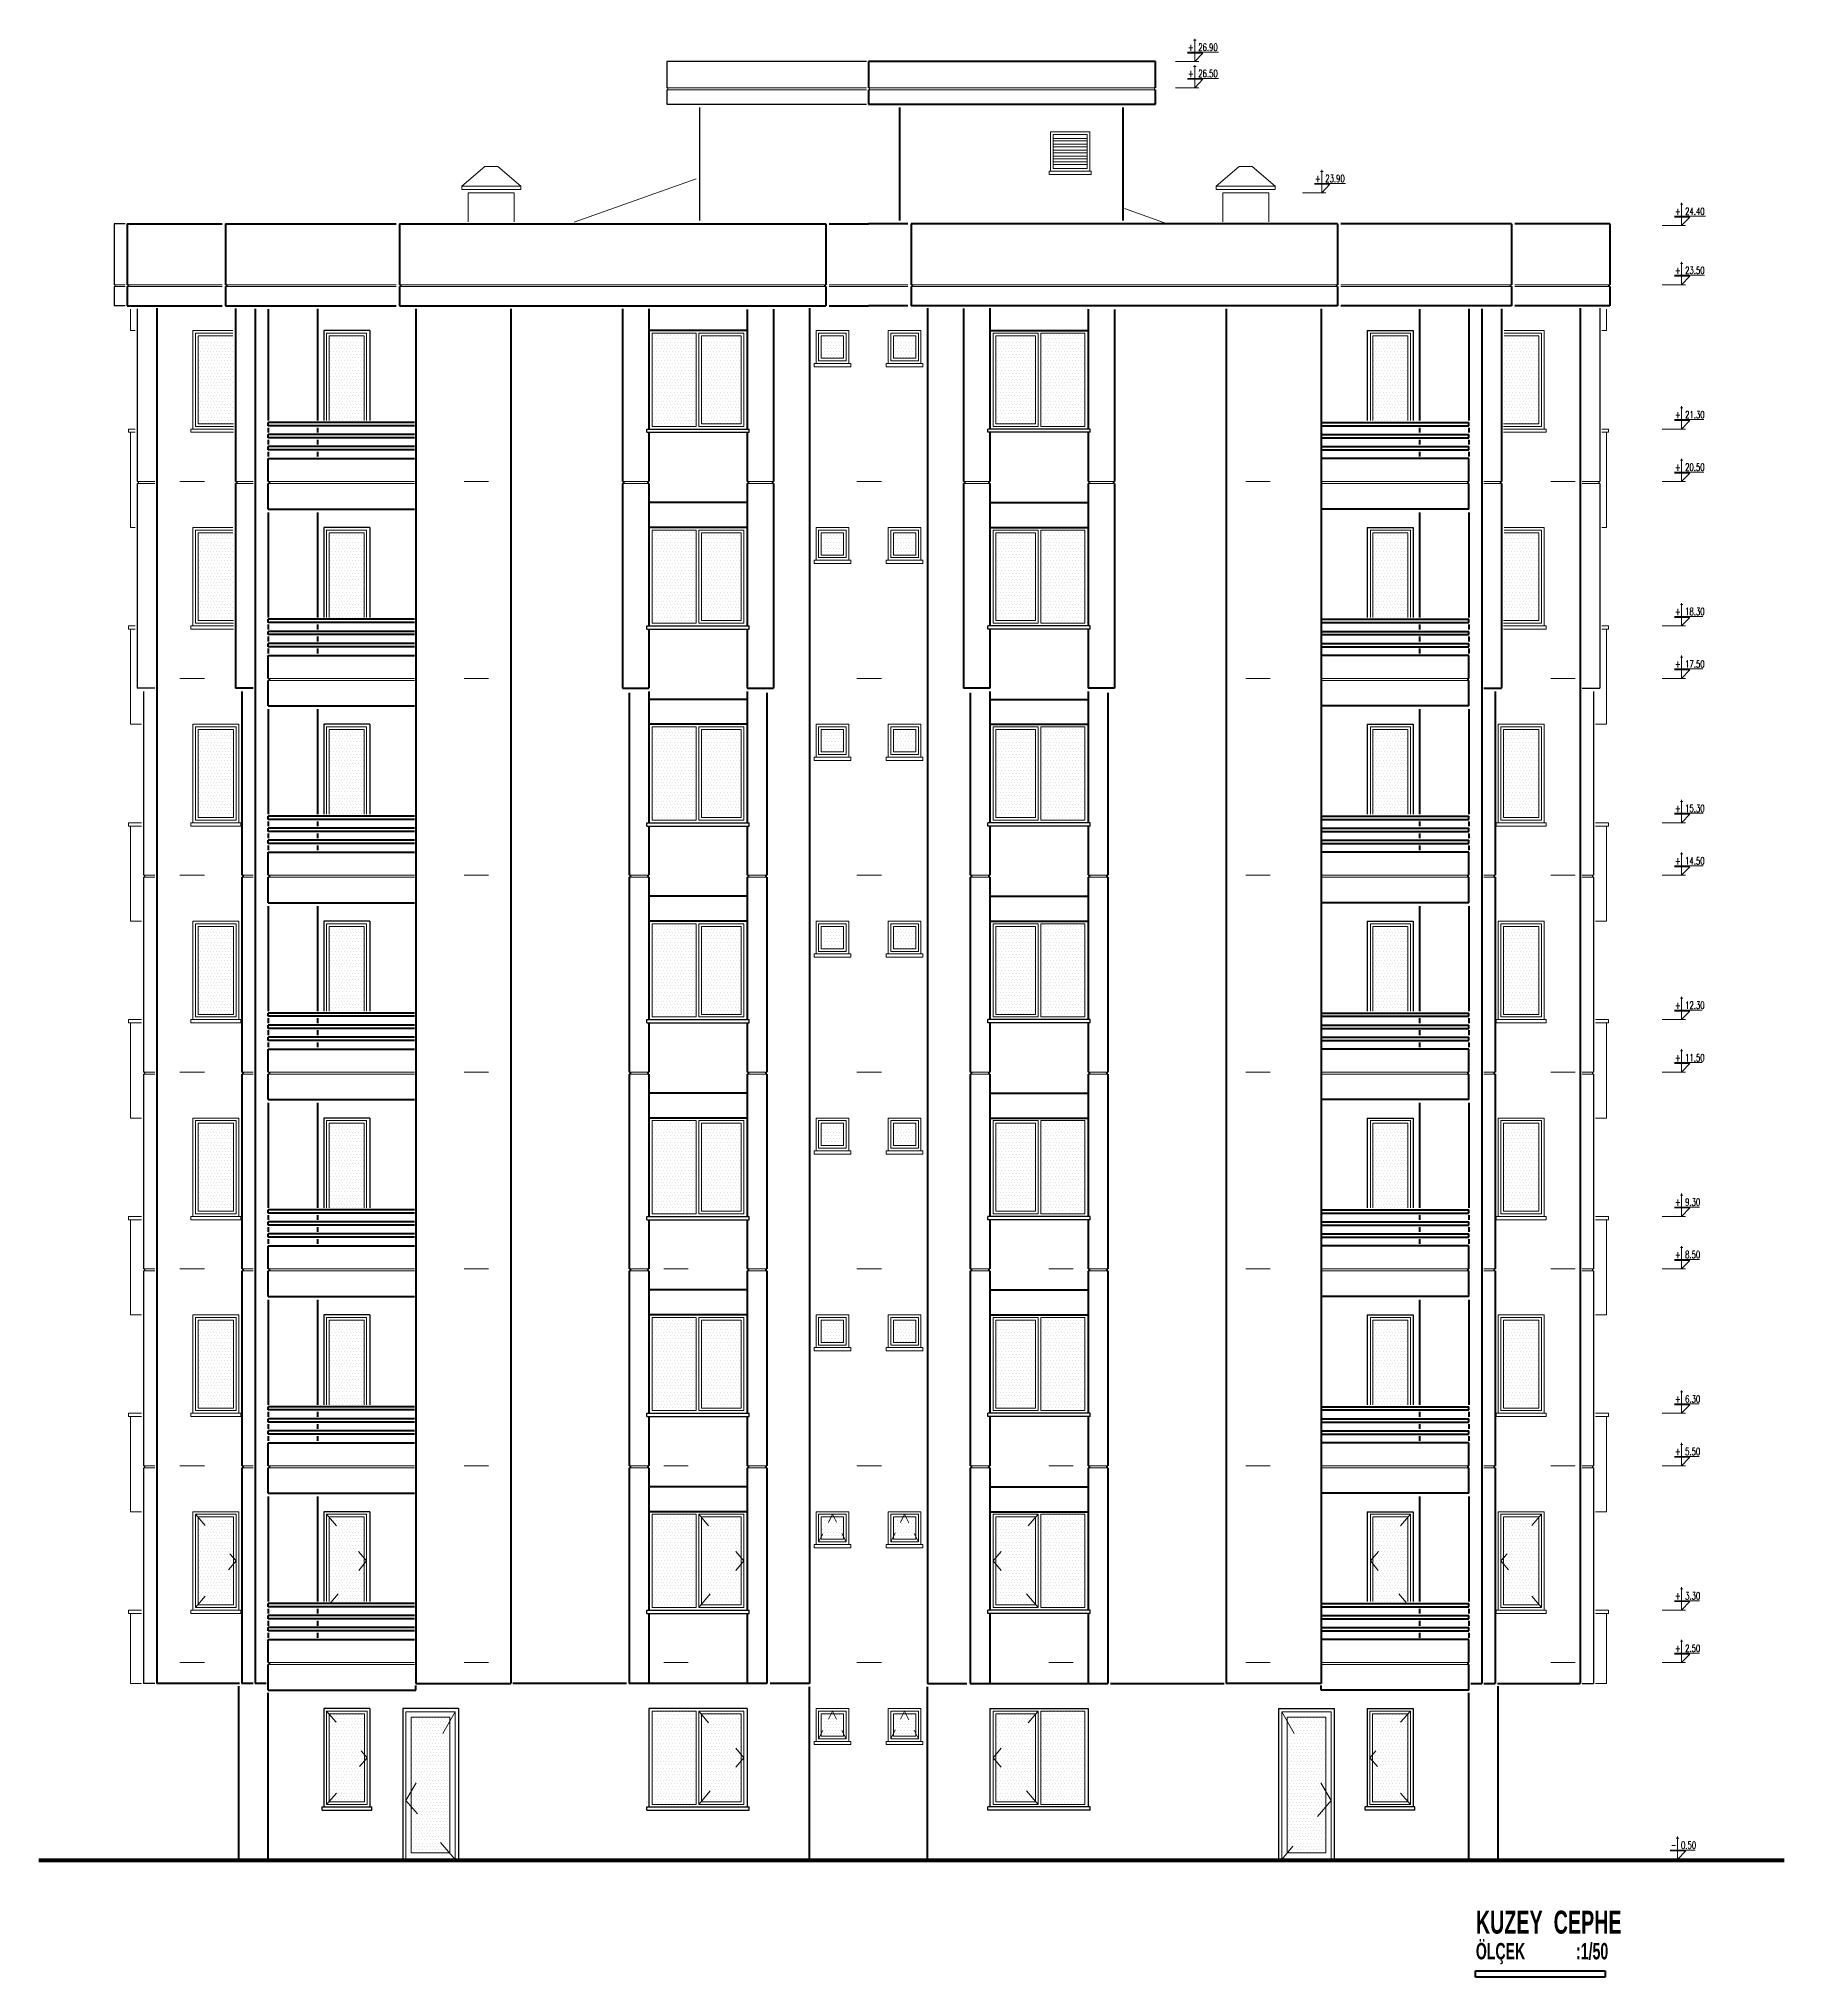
# Model space of a CAD drawing. Header units: millimetres. Extents: x 2016.56 to 2021.8, y 13721.83 to 13722.48.
# Drawn here: x 2020.834 to 2021.366, y 13721.889 to 13722.48 of the extents above; entities that cross this region are included whole.
import ezdxf

# ---------------------------------------------------------------- set-up
doc = ezdxf.new("R2010")
doc.units = ezdxf.units.MM
doc.linetypes.add('ACAD_ISO07W100', pattern=[3, 0, -3])
doc.linetypes.add('HIDDEN', pattern=[0.375, 0.25, -0.125])
doc.layers.get('0').update_dxf_attribs({"lineweight": 20})
for name, color, linetype, lineweight in [('0.3', 150, 'Continuous', 30), ('0.5', 200, 'Continuous', 50), ('0.7', 20, 'Continuous', 70), ('0.8', 6, 'Continuous', 80), ('1.00', 232, 'Continuous', 100), ('1.2', 120, 'Continuous', 120), ('DUVAR', 4, 'Continuous', 40), ('kolon', 5, 'Continuous', 60), ('PENCERE', 3, 'Continuous', 13), ('TEFRİŞ', 11, 'Continuous', 9), ('TEXT', 7, 'Continuous', 20)]:
    doc.layers.add(name, color=color, linetype=linetype, lineweight=lineweight)
doc.styles.get("Standard").update_dxf_attribs({"font": 'txt.shx', "width": 0.7, "height": 11})
doc.styles.add('style1', font='swisscbo.ttf', dxfattribs={"width": 0.75, "height": 11})

msp = doc.modelspace()

# ---------------------------------------------------------------- texts
at = {"layer": 'kolon', "style": 'style1', "width": 0.75}
for s, height, p in [('KUZEY  CEPHE', 0.007, (2021.27176, 13721.90234)), ('ÖLÇEK             :1/50', 0.005, (2021.27176, 13721.89449))]:
    msp.add_text(s, height=height, dxfattribs=at).set_placement(p)
at = {"layer": 'TEXT', "width": 0.7}
for s, p in [('+ 26.90', (2021.18404, 13722.47621)), ('+ 26.50', (2021.18404, 13722.46821)), ('+ 23.90', (2021.22276, 13722.43621)), ('+ 24.40', (2021.33246, 13722.42621)), ('+ 23.50', (2021.33246, 13722.40821)), ('+ 21.30', (2021.33246, 13722.36421)), ('+ 20.50', (2021.33246, 13722.34821)), ('+ 18.30', (2021.33246, 13722.30421)), ('+ 17.50', (2021.33246, 13722.28821)), ('+ 15.30', (2021.33246, 13722.24421)), ('+ 14.50', (2021.33246, 13722.22821)), ('+ 12.30', (2021.33246, 13722.18421)), ('+ 11.50', (2021.33246, 13722.16821)), ('+ 9.30', (2021.33246, 13722.12421)), ('+ 8.50', (2021.33246, 13722.10821)), ('+ 6.30', (2021.33246, 13722.06421)), ('+ 5.50', (2021.33246, 13722.04821)), ('+ 3.30', (2021.33246, 13722.00421)), ('+ 2.50', (2021.33246, 13721.98821)), ('- 0.50', (2021.33121, 13721.92821))]:
    msp.add_text(s, height=0.0022, dxfattribs=at).set_placement(p)

# ---------------------------------------------------------------- linework, layer by layer
for p, q in [((2021.0254, 13722.46494), (2021.0254, 13722.46434)), ((2021.0869, 13722.46494), (2021.0869, 13722.46434)), ((2021.1738, 13722.46494), (2021.1738, 13722.46434)), ((2021.1421, 13722.45154), (2021.1421, 13722.43954)), ((2021.1541, 13722.45154), (2021.1421, 13722.45154)), ((2021.1541, 13722.45154), (2021.1541, 13722.43954)), ((2021.03407, 13722.43724), (2020.9969, 13722.424)), ((2021.1417, 13722.43954), (2021.1417, 13722.43854)), ((2021.1545, 13722.43954), (2021.1417, 13722.43954)), ((2021.1545, 13722.43854), (2021.1417, 13722.43854)), ((2021.1545, 13722.43954), (2021.1545, 13722.43854)), ((2021.16464, 13722.42815), (2021.1768, 13722.42382)), ((2020.9436, 13722.40494), (2021.0736, 13722.40494)), ((2020.9436, 13722.40434), (2021.0736, 13722.40434)), ((2021.2296, 13722.40494), (2021.0996, 13722.40494)), ((2021.2296, 13722.40434), (2021.0996, 13722.40434)), ((2020.8806, 13722.39094), (2020.8806, 13722.36094)), ((2020.8928, 13722.39094), (2020.8806, 13722.39094)), ((2020.8814, 13722.39014), (2020.8814, 13722.36174)), ((2020.8928, 13722.39014), (2020.8814, 13722.39014)), ((2020.8822, 13722.38934), (2020.8928, 13722.38934)), ((2020.8822, 13722.36254), (2020.8822, 13722.38934)), ((2020.9336, 13722.39014), (2020.9214, 13722.39014)), ((2020.9214, 13722.39014), (2020.9214, 13722.36354)), ((2020.9222, 13722.36354), (2020.9222, 13722.38934)), ((2020.9222, 13722.38934), (2020.9328, 13722.38934)), ((2020.9328, 13722.38934), (2020.9328, 13722.36354)), ((2020.9336, 13722.39014), (2020.9336, 13722.36354)), ((2021.0341, 13722.39014), (2021.0206, 13722.39014)), ((2021.0206, 13722.39014), (2021.0206, 13722.36174)), ((2021.0341, 13722.39014), (2021.0341, 13722.36174)), ((2021.0486, 13722.39014), (2021.0349, 13722.39014)), ((2021.0349, 13722.39014), (2021.0349, 13722.36174)), ((2021.0357, 13722.38934), (2021.0478, 13722.38934)), ((2021.0357, 13722.36254), (2021.0357, 13722.38934)), ((2021.0478, 13722.38934), (2021.0478, 13722.36254)), ((2021.0486, 13722.39014), (2021.0486, 13722.36174)), ((2021.0806, 13722.39094), (2021.0706, 13722.39094)), ((2021.0706, 13722.39094), (2021.0706, 13722.38094)), ((2021.0798, 13722.39014), (2021.0714, 13722.39014)), ((2021.0714, 13722.39014), (2021.0714, 13722.38174)), ((2021.0722, 13722.38254), (2021.0722, 13722.38934)), ((2021.0722, 13722.38934), (2021.079, 13722.38934)), ((2021.07258, 13722.38746), (2021.07258, 13722.38746)), ((2021.07306, 13722.38841), (2021.07306, 13722.38841)), ((2021.07306, 13722.38651), (2021.07306, 13722.38651)), ((2021.07354, 13722.38746), (2021.07354, 13722.38746)), ((2021.07401, 13722.38841), (2021.07401, 13722.38841)), ((2021.07401, 13722.38651), (2021.07401, 13722.38651)), ((2021.07449, 13722.38746), (2021.07449, 13722.38746)), ((2021.07497, 13722.38841), (2021.07497, 13722.38841)), ((2021.07497, 13722.38651), (2021.07497, 13722.38651)), ((2021.07544, 13722.38746), (2021.07544, 13722.38746)), ((2021.07592, 13722.38841), (2021.07592, 13722.38841)), ((2021.07592, 13722.38651), (2021.07592, 13722.38651)), ((2021.07639, 13722.38746), (2021.07639, 13722.38746)), ((2021.07687, 13722.38841), (2021.07687, 13722.38841)), ((2021.07687, 13722.38651), (2021.07687, 13722.38651)), ((2021.07735, 13722.38746), (2021.07735, 13722.38746)), ((2021.07782, 13722.38841), (2021.07782, 13722.38841)), ((2021.07782, 13722.38651), (2021.07782, 13722.38651)), ((2021.0783, 13722.38746), (2021.0783, 13722.38746)), ((2021.07878, 13722.38841), (2021.07878, 13722.38841)), ((2021.07878, 13722.38651), (2021.07878, 13722.38651)), ((2021.079, 13722.38254), (2021.079, 13722.38934)), ((2021.0798, 13722.39014), (2021.0798, 13722.38174)), ((2021.0806, 13722.39094), (2021.0806, 13722.38094)), ((2021.0926, 13722.39094), (2021.1026, 13722.39094)), ((2021.0926, 13722.39094), (2021.0926, 13722.38094)), ((2021.0934, 13722.39014), (2021.1018, 13722.39014)), ((2021.0934, 13722.39014), (2021.0934, 13722.38174)), ((2021.101, 13722.38934), (2021.0942, 13722.38934)), ((2021.0942, 13722.38254), (2021.0942, 13722.38934)), ((2021.09442, 13722.38841), (2021.09442, 13722.38841)), ((2021.09442, 13722.38651), (2021.09442, 13722.38651)), ((2021.09489, 13722.38746), (2021.09489, 13722.38746)), ((2021.09537, 13722.38841), (2021.09537, 13722.38841)), ((2021.09537, 13722.38651), (2021.09537, 13722.38651)), ((2021.09585, 13722.38746), (2021.09585, 13722.38746)), ((2021.09632, 13722.38841), (2021.09632, 13722.38841)), ((2021.09632, 13722.38651), (2021.09632, 13722.38651)), ((2021.0968, 13722.38746), (2021.0968, 13722.38746)), ((2021.09728, 13722.38841), (2021.09728, 13722.38841)), ((2021.09728, 13722.38651), (2021.09728, 13722.38651)), ((2021.09775, 13722.38746), (2021.09775, 13722.38746)), ((2021.09823, 13722.38841), (2021.09823, 13722.38841)), ((2021.09823, 13722.38651), (2021.09823, 13722.38651)), ((2021.0987, 13722.38746), (2021.0987, 13722.38746)), ((2021.09918, 13722.38841), (2021.09918, 13722.38841)), ((2021.09918, 13722.38651), (2021.09918, 13722.38651)), ((2021.09966, 13722.38746), (2021.09966, 13722.38746)), ((2021.10013, 13722.38841), (2021.10013, 13722.38841)), ((2021.10013, 13722.38651), (2021.10013, 13722.38651)), ((2021.10061, 13722.38746), (2021.10061, 13722.38746)), ((2021.101, 13722.38254), (2021.101, 13722.38934)), ((2021.1018, 13722.39014), (2021.1018, 13722.38174)), ((2021.1026, 13722.39094), (2021.1026, 13722.38094)), ((2021.1246, 13722.39014), (2021.1246, 13722.36174)), ((2021.1246, 13722.39014), (2021.1383, 13722.39014)), ((2021.1375, 13722.38934), (2021.1254, 13722.38934)), ((2021.1254, 13722.38934), (2021.1254, 13722.36254)), ((2021.1375, 13722.36254), (2021.1375, 13722.38934)), ((2021.1383, 13722.39014), (2021.1383, 13722.36174)), ((2021.1391, 13722.39014), (2021.1391, 13722.36174)), ((2021.1391, 13722.39014), (2021.1526, 13722.39014)), ((2021.1526, 13722.39014), (2021.1526, 13722.36174)), ((2021.2396, 13722.39014), (2021.2396, 13722.36354)), ((2021.2396, 13722.39014), (2021.2518, 13722.39014)), ((2021.251, 13722.38934), (2021.2404, 13722.38934)), ((2021.2404, 13722.38934), (2021.2404, 13722.36354)), ((2021.251, 13722.36354), (2021.251, 13722.38934)), ((2021.2518, 13722.39014), (2021.2518, 13722.36354)), ((2021.2804, 13722.39094), (2021.2926, 13722.39094)), ((2021.2804, 13722.39014), (2021.2918, 13722.39014)), ((2021.291, 13722.38934), (2021.2804, 13722.38934)), ((2021.291, 13722.36254), (2021.291, 13722.38934)), ((2021.2918, 13722.39014), (2021.2918, 13722.36174)), ((2021.2926, 13722.39094), (2021.2926, 13722.36094)), ((2021.07, 13722.37994), (2021.07, 13722.38094)), ((2021.07, 13722.38094), (2021.0812, 13722.38094)), ((2021.0714, 13722.38174), (2021.0798, 13722.38174)), ((2021.0722, 13722.38254), (2021.079, 13722.38254)), ((2021.07258, 13722.38556), (2021.07258, 13722.38556)), ((2021.07258, 13722.38365), (2021.07258, 13722.38365)), ((2021.07306, 13722.3846), (2021.07306, 13722.3846)), ((2021.07306, 13722.3827), (2021.07306, 13722.3827)), ((2021.07354, 13722.38556), (2021.07354, 13722.38556)), ((2021.07354, 13722.38365), (2021.07354, 13722.38365)), ((2021.07401, 13722.3846), (2021.07401, 13722.3846)), ((2021.07401, 13722.3827), (2021.07401, 13722.3827)), ((2021.07449, 13722.38556), (2021.07449, 13722.38556)), ((2021.07449, 13722.38365), (2021.07449, 13722.38365)), ((2021.07497, 13722.3846), (2021.07497, 13722.3846)), ((2021.07497, 13722.3827), (2021.07497, 13722.3827)), ((2021.07544, 13722.38556), (2021.07544, 13722.38556)), ((2021.07544, 13722.38365), (2021.07544, 13722.38365)), ((2021.07592, 13722.3846), (2021.07592, 13722.3846)), ((2021.07592, 13722.3827), (2021.07592, 13722.3827)), ((2021.07639, 13722.38556), (2021.07639, 13722.38556)), ((2021.07639, 13722.38365), (2021.07639, 13722.38365)), ((2021.07687, 13722.3846), (2021.07687, 13722.3846)), ((2021.07687, 13722.3827), (2021.07687, 13722.3827)), ((2021.07735, 13722.38556), (2021.07735, 13722.38556)), ((2021.07735, 13722.38365), (2021.07735, 13722.38365)), ((2021.07782, 13722.3846), (2021.07782, 13722.3846)), ((2021.07782, 13722.3827), (2021.07782, 13722.3827)), ((2021.0783, 13722.38556), (2021.0783, 13722.38556)), ((2021.0783, 13722.38365), (2021.0783, 13722.38365)), ((2021.07878, 13722.3846), (2021.07878, 13722.3846)), ((2021.07878, 13722.3827), (2021.07878, 13722.3827)), ((2021.0812, 13722.37994), (2021.0812, 13722.38094)), ((2021.1032, 13722.38094), (2021.092, 13722.38094)), ((2021.092, 13722.37994), (2021.092, 13722.38094)), ((2021.1018, 13722.38174), (2021.0934, 13722.38174)), ((2021.101, 13722.38254), (2021.0942, 13722.38254)), ((2021.09442, 13722.3846), (2021.09442, 13722.3846)), ((2021.09442, 13722.3827), (2021.09442, 13722.3827)), ((2021.09489, 13722.38556), (2021.09489, 13722.38556)), ((2021.09489, 13722.38365), (2021.09489, 13722.38365)), ((2021.09537, 13722.3846), (2021.09537, 13722.3846)), ((2021.09537, 13722.3827), (2021.09537, 13722.3827)), ((2021.09585, 13722.38556), (2021.09585, 13722.38556)), ((2021.09585, 13722.38365), (2021.09585, 13722.38365)), ((2021.09632, 13722.3846), (2021.09632, 13722.3846)), ((2021.09632, 13722.3827), (2021.09632, 13722.3827)), ((2021.0968, 13722.38556), (2021.0968, 13722.38556)), ((2021.0968, 13722.38365), (2021.0968, 13722.38365)), ((2021.09728, 13722.3846), (2021.09728, 13722.3846)), ((2021.09728, 13722.3827), (2021.09728, 13722.3827)), ((2021.09775, 13722.38556), (2021.09775, 13722.38556)), ((2021.09775, 13722.38365), (2021.09775, 13722.38365)), ((2021.09823, 13722.3846), (2021.09823, 13722.3846)), ((2021.09823, 13722.3827), (2021.09823, 13722.3827)), ((2021.0987, 13722.38556), (2021.0987, 13722.38556)), ((2021.0987, 13722.38365), (2021.0987, 13722.38365)), ((2021.09918, 13722.3846), (2021.09918, 13722.3846)), ((2021.09918, 13722.3827), (2021.09918, 13722.3827)), ((2021.09966, 13722.38556), (2021.09966, 13722.38556)), ((2021.09966, 13722.38365), (2021.09966, 13722.38365)), ((2021.10013, 13722.3846), (2021.10013, 13722.3846)), ((2021.10013, 13722.3827), (2021.10013, 13722.3827)), ((2021.10061, 13722.38556), (2021.10061, 13722.38556)), ((2021.10061, 13722.38365), (2021.10061, 13722.38365)), ((2021.1032, 13722.37994), (2021.1032, 13722.38094)), ((2021.07, 13722.37994), (2021.0812, 13722.37994)), ((2021.1032, 13722.37994), (2021.092, 13722.37994)), ((2020.88, 13722.36094), (2020.893, 13722.36094)), ((2020.88, 13722.35994), (2020.88, 13722.36094)), ((2020.88, 13722.35994), (2020.893, 13722.35994)), ((2020.8814, 13722.36174), (2020.893, 13722.36174)), ((2020.8822, 13722.36254), (2020.893, 13722.36254)), ((2021.0206, 13722.36174), (2021.0341, 13722.36174)), ((2021.0349, 13722.36174), (2021.0486, 13722.36174)), ((2021.0478, 13722.36254), (2021.0357, 13722.36254)), ((2021.1383, 13722.36174), (2021.1246, 13722.36174)), ((2021.1254, 13722.36254), (2021.1375, 13722.36254)), ((2021.1526, 13722.36174), (2021.1391, 13722.36174)), ((2021.291, 13722.36254), (2021.2802, 13722.36254)), ((2021.2918, 13722.36174), (2021.2802, 13722.36174)), ((2021.2932, 13722.36094), (2021.2802, 13722.36094)), ((2021.2932, 13722.35994), (2021.2802, 13722.35994)), ((2021.2932, 13722.35994), (2021.2932, 13722.36094)), ((2020.8928, 13722.33094), (2020.8806, 13722.33094)), ((2020.8806, 13722.33094), (2020.8806, 13722.30094)), ((2020.8928, 13722.33014), (2020.8814, 13722.33014)), ((2020.8814, 13722.33014), (2020.8814, 13722.30174)), ((2020.8822, 13722.30254), (2020.8822, 13722.32934)), ((2020.8822, 13722.32934), (2020.8928, 13722.32934)), ((2020.9336, 13722.33014), (2020.9214, 13722.33014)), ((2020.9214, 13722.33014), (2020.9214, 13722.30354)), ((2020.9222, 13722.30354), (2020.9222, 13722.32934)), ((2020.9222, 13722.32934), (2020.9328, 13722.32934)), ((2020.9328, 13722.32934), (2020.9328, 13722.30354)), ((2020.9336, 13722.33014), (2020.9336, 13722.30354)), ((2021.0341, 13722.33014), (2021.0206, 13722.33014)), ((2021.0206, 13722.33014), (2021.0206, 13722.30174)), ((2021.0341, 13722.33014), (2021.0341, 13722.30174)), ((2021.0486, 13722.33014), (2021.0349, 13722.33014)), ((2021.0349, 13722.33014), (2021.0349, 13722.30174)), ((2021.0357, 13722.32934), (2021.0478, 13722.32934)), ((2021.0357, 13722.30254), (2021.0357, 13722.32934)), ((2021.0478, 13722.32934), (2021.0478, 13722.30254)), ((2021.0486, 13722.33014), (2021.0486, 13722.30174)), ((2021.0806, 13722.33094), (2021.0706, 13722.33094)), ((2021.0706, 13722.33094), (2021.0706, 13722.32094)), ((2021.0798, 13722.33014), (2021.0714, 13722.33014)), ((2021.0714, 13722.33014), (2021.0714, 13722.32174)), ((2021.0722, 13722.32254), (2021.0722, 13722.32934)), ((2021.0722, 13722.32934), (2021.079, 13722.32934)), ((2021.07258, 13722.32746), (2021.07258, 13722.32746)), ((2021.07306, 13722.32841), (2021.07306, 13722.32841)), ((2021.07354, 13722.32746), (2021.07354, 13722.32746)), ((2021.07401, 13722.32841), (2021.07401, 13722.32841)), ((2021.07449, 13722.32746), (2021.07449, 13722.32746)), ((2021.07497, 13722.32841), (2021.07497, 13722.32841)), ((2021.07544, 13722.32746), (2021.07544, 13722.32746)), ((2021.07592, 13722.32841), (2021.07592, 13722.32841)), ((2021.07639, 13722.32746), (2021.07639, 13722.32746)), ((2021.07687, 13722.32841), (2021.07687, 13722.32841)), ((2021.07735, 13722.32746), (2021.07735, 13722.32746)), ((2021.07782, 13722.32841), (2021.07782, 13722.32841)), ((2021.0783, 13722.32746), (2021.0783, 13722.32746)), ((2021.07878, 13722.32841), (2021.07878, 13722.32841)), ((2021.079, 13722.32254), (2021.079, 13722.32934)), ((2021.0798, 13722.33014), (2021.0798, 13722.32174)), ((2021.0806, 13722.33094), (2021.0806, 13722.32094)), ((2021.0926, 13722.33094), (2021.1026, 13722.33094)), ((2021.0926, 13722.33094), (2021.0926, 13722.32094)), ((2021.0934, 13722.33014), (2021.1018, 13722.33014)), ((2021.0934, 13722.33014), (2021.0934, 13722.32174)), ((2021.101, 13722.32934), (2021.0942, 13722.32934)), ((2021.0942, 13722.32254), (2021.0942, 13722.32934)), ((2021.09442, 13722.32841), (2021.09442, 13722.32841)), ((2021.09489, 13722.32746), (2021.09489, 13722.32746)), ((2021.09537, 13722.32841), (2021.09537, 13722.32841)), ((2021.09585, 13722.32746), (2021.09585, 13722.32746)), ((2021.09632, 13722.32841), (2021.09632, 13722.32841)), ((2021.0968, 13722.32746), (2021.0968, 13722.32746)), ((2021.09728, 13722.32841), (2021.09728, 13722.32841)), ((2021.09775, 13722.32746), (2021.09775, 13722.32746)), ((2021.09823, 13722.32841), (2021.09823, 13722.32841)), ((2021.0987, 13722.32746), (2021.0987, 13722.32746)), ((2021.09918, 13722.32841), (2021.09918, 13722.32841)), ((2021.09966, 13722.32746), (2021.09966, 13722.32746)), ((2021.10013, 13722.32841), (2021.10013, 13722.32841)), ((2021.10061, 13722.32746), (2021.10061, 13722.32746)), ((2021.101, 13722.32254), (2021.101, 13722.32934)), ((2021.1018, 13722.33014), (2021.1018, 13722.32174)), ((2021.1026, 13722.33094), (2021.1026, 13722.32094)), ((2021.1246, 13722.33014), (2021.1246, 13722.30174)), ((2021.1246, 13722.33014), (2021.1383, 13722.33014)), ((2021.1375, 13722.32934), (2021.1254, 13722.32934)), ((2021.1254, 13722.32934), (2021.1254, 13722.30254)), ((2021.1375, 13722.30254), (2021.1375, 13722.32934)), ((2021.1383, 13722.33014), (2021.1383, 13722.30174)), ((2021.1391, 13722.33014), (2021.1391, 13722.30174)), ((2021.1391, 13722.33014), (2021.1526, 13722.33014)), ((2021.1526, 13722.33014), (2021.1526, 13722.30174)), ((2021.2396, 13722.33014), (2021.2396, 13722.30354)), ((2021.2396, 13722.33014), (2021.2518, 13722.33014)), ((2021.251, 13722.32934), (2021.2404, 13722.32934)), ((2021.2404, 13722.32934), (2021.2404, 13722.30354)), ((2021.251, 13722.30354), (2021.251, 13722.32934)), ((2021.2518, 13722.33014), (2021.2518, 13722.30354)), ((2021.2804, 13722.33094), (2021.2926, 13722.33094)), ((2021.2804, 13722.33014), (2021.2918, 13722.33014)), ((2021.291, 13722.32934), (2021.2804, 13722.32934)), ((2021.291, 13722.30254), (2021.291, 13722.32934)), ((2021.2918, 13722.33014), (2021.2918, 13722.30174)), ((2021.2926, 13722.33094), (2021.2926, 13722.30094)), ((2021.0714, 13722.32174), (2021.0798, 13722.32174)), ((2021.0722, 13722.32254), (2021.079, 13722.32254)), ((2021.07258, 13722.32556), (2021.07258, 13722.32556)), ((2021.07258, 13722.32365), (2021.07258, 13722.32365)), ((2021.07306, 13722.32651), (2021.07306, 13722.32651)), ((2021.07306, 13722.3246), (2021.07306, 13722.3246)), ((2021.07306, 13722.3227), (2021.07306, 13722.3227)), ((2021.07354, 13722.32556), (2021.07354, 13722.32556)), ((2021.07354, 13722.32365), (2021.07354, 13722.32365)), ((2021.07401, 13722.32651), (2021.07401, 13722.32651)), ((2021.07401, 13722.3246), (2021.07401, 13722.3246)), ((2021.07401, 13722.3227), (2021.07401, 13722.3227)), ((2021.07449, 13722.32556), (2021.07449, 13722.32556)), ((2021.07449, 13722.32365), (2021.07449, 13722.32365)), ((2021.07497, 13722.32651), (2021.07497, 13722.32651)), ((2021.07497, 13722.3246), (2021.07497, 13722.3246)), ((2021.07497, 13722.3227), (2021.07497, 13722.3227)), ((2021.07544, 13722.32556), (2021.07544, 13722.32556)), ((2021.07544, 13722.32365), (2021.07544, 13722.32365)), ((2021.07592, 13722.32651), (2021.07592, 13722.32651)), ((2021.07592, 13722.3246), (2021.07592, 13722.3246)), ((2021.07592, 13722.3227), (2021.07592, 13722.3227)), ((2021.07639, 13722.32556), (2021.07639, 13722.32556)), ((2021.07639, 13722.32365), (2021.07639, 13722.32365)), ((2021.07687, 13722.32651), (2021.07687, 13722.32651)), ((2021.07687, 13722.3246), (2021.07687, 13722.3246)), ((2021.07687, 13722.3227), (2021.07687, 13722.3227)), ((2021.07735, 13722.32556), (2021.07735, 13722.32556)), ((2021.07735, 13722.32365), (2021.07735, 13722.32365)), ((2021.07782, 13722.32651), (2021.07782, 13722.32651)), ((2021.07782, 13722.3246), (2021.07782, 13722.3246)), ((2021.07782, 13722.3227), (2021.07782, 13722.3227)), ((2021.0783, 13722.32556), (2021.0783, 13722.32556)), ((2021.0783, 13722.32365), (2021.0783, 13722.32365)), ((2021.07878, 13722.32651), (2021.07878, 13722.32651)), ((2021.07878, 13722.3246), (2021.07878, 13722.3246)), ((2021.07878, 13722.3227), (2021.07878, 13722.3227)), ((2021.1018, 13722.32174), (2021.0934, 13722.32174)), ((2021.101, 13722.32254), (2021.0942, 13722.32254)), ((2021.09442, 13722.32651), (2021.09442, 13722.32651)), ((2021.09442, 13722.3246), (2021.09442, 13722.3246)), ((2021.09442, 13722.3227), (2021.09442, 13722.3227)), ((2021.09489, 13722.32556), (2021.09489, 13722.32556)), ((2021.09489, 13722.32365), (2021.09489, 13722.32365)), ((2021.09537, 13722.32651), (2021.09537, 13722.32651)), ((2021.09537, 13722.3246), (2021.09537, 13722.3246)), ((2021.09537, 13722.3227), (2021.09537, 13722.3227)), ((2021.09585, 13722.32556), (2021.09585, 13722.32556)), ((2021.09585, 13722.32365), (2021.09585, 13722.32365)), ((2021.09632, 13722.32651), (2021.09632, 13722.32651)), ((2021.09632, 13722.3246), (2021.09632, 13722.3246)), ((2021.09632, 13722.3227), (2021.09632, 13722.3227)), ((2021.0968, 13722.32556), (2021.0968, 13722.32556)), ((2021.0968, 13722.32365), (2021.0968, 13722.32365)), ((2021.09728, 13722.32651), (2021.09728, 13722.32651)), ((2021.09728, 13722.3246), (2021.09728, 13722.3246)), ((2021.09728, 13722.3227), (2021.09728, 13722.3227)), ((2021.09775, 13722.32556), (2021.09775, 13722.32556)), ((2021.09775, 13722.32365), (2021.09775, 13722.32365)), ((2021.09823, 13722.32651), (2021.09823, 13722.32651)), ((2021.09823, 13722.3246), (2021.09823, 13722.3246)), ((2021.09823, 13722.3227), (2021.09823, 13722.3227)), ((2021.0987, 13722.32556), (2021.0987, 13722.32556)), ((2021.0987, 13722.32365), (2021.0987, 13722.32365)), ((2021.09918, 13722.32651), (2021.09918, 13722.32651)), ((2021.09918, 13722.3246), (2021.09918, 13722.3246)), ((2021.09918, 13722.3227), (2021.09918, 13722.3227)), ((2021.09966, 13722.32556), (2021.09966, 13722.32556)), ((2021.09966, 13722.32365), (2021.09966, 13722.32365)), ((2021.10013, 13722.32651), (2021.10013, 13722.32651)), ((2021.10013, 13722.3246), (2021.10013, 13722.3246)), ((2021.10013, 13722.3227), (2021.10013, 13722.3227)), ((2021.10061, 13722.32556), (2021.10061, 13722.32556)), ((2021.10061, 13722.32365), (2021.10061, 13722.32365)), ((2021.07, 13722.31994), (2021.07, 13722.32094)), ((2021.07, 13722.32094), (2021.0812, 13722.32094)), ((2021.07, 13722.31994), (2021.0812, 13722.31994)), ((2021.0812, 13722.31994), (2021.0812, 13722.32094)), ((2021.1032, 13722.32094), (2021.092, 13722.32094)), ((2021.092, 13722.31994), (2021.092, 13722.32094)), ((2021.1032, 13722.31994), (2021.092, 13722.31994)), ((2021.1032, 13722.31994), (2021.1032, 13722.32094)), ((2020.88, 13722.29994), (2020.88, 13722.30094)), ((2020.88, 13722.30094), (2020.893, 13722.30094)), ((2020.88, 13722.29994), (2020.893, 13722.29994)), ((2020.8814, 13722.30174), (2020.893, 13722.30174)), ((2020.8822, 13722.30254), (2020.893, 13722.30254)), ((2021.0206, 13722.30174), (2021.0341, 13722.30174)), ((2021.0349, 13722.30174), (2021.0486, 13722.30174)), ((2021.0478, 13722.30254), (2021.0357, 13722.30254)), ((2021.1383, 13722.30174), (2021.1246, 13722.30174)), ((2021.1254, 13722.30254), (2021.1375, 13722.30254)), ((2021.1526, 13722.30174), (2021.1391, 13722.30174)), ((2021.291, 13722.30254), (2021.2802, 13722.30254)), ((2021.2918, 13722.30174), (2021.2802, 13722.30174)), ((2021.2932, 13722.30094), (2021.2802, 13722.30094)), ((2021.2932, 13722.29994), (2021.2802, 13722.29994)), ((2021.2932, 13722.29994), (2021.2932, 13722.30094)), ((2020.8806, 13722.27094), (2020.8806, 13722.24094)), ((2020.8946, 13722.27094), (2020.8806, 13722.27094)), ((2020.8814, 13722.27014), (2020.8814, 13722.24174)), ((2020.8938, 13722.27014), (2020.8814, 13722.27014)), ((2020.8822, 13722.26934), (2020.893, 13722.26934)), ((2020.8822, 13722.24254), (2020.8822, 13722.26934)), ((2020.893, 13722.24254), (2020.893, 13722.26934)), ((2020.8938, 13722.27014), (2020.8938, 13722.24174)), ((2020.8946, 13722.27094), (2020.8946, 13722.24094)), ((2020.9336, 13722.27014), (2020.9214, 13722.27014)), ((2020.9214, 13722.27014), (2020.9214, 13722.24354)), ((2020.9222, 13722.24354), (2020.9222, 13722.26934)), ((2020.9222, 13722.26934), (2020.9328, 13722.26934)), ((2020.9328, 13722.26934), (2020.9328, 13722.24354)), ((2020.9336, 13722.27014), (2020.9336, 13722.24354)), ((2021.0341, 13722.27014), (2021.0206, 13722.27014)), ((2021.0206, 13722.27014), (2021.0206, 13722.24174)), ((2021.0341, 13722.27014), (2021.0341, 13722.24174)), ((2021.0486, 13722.27014), (2021.0349, 13722.27014)), ((2021.0349, 13722.27014), (2021.0349, 13722.24174)), ((2021.0357, 13722.26934), (2021.0478, 13722.26934)), ((2021.0357, 13722.24254), (2021.0357, 13722.26934)), ((2021.0478, 13722.26934), (2021.0478, 13722.24254)), ((2021.0486, 13722.27014), (2021.0486, 13722.24174)), ((2021.0806, 13722.27094), (2021.0706, 13722.27094)), ((2021.0706, 13722.27094), (2021.0706, 13722.26094)), ((2021.0798, 13722.27014), (2021.0714, 13722.27014)), ((2021.0714, 13722.27014), (2021.0714, 13722.26174)), ((2021.0722, 13722.26254), (2021.0722, 13722.26934)), ((2021.0722, 13722.26934), (2021.079, 13722.26934)), ((2021.07306, 13722.26841), (2021.07306, 13722.26841)), ((2021.07401, 13722.26841), (2021.07401, 13722.26841)), ((2021.07497, 13722.26841), (2021.07497, 13722.26841)), ((2021.07592, 13722.26841), (2021.07592, 13722.26841)), ((2021.07687, 13722.26841), (2021.07687, 13722.26841)), ((2021.07782, 13722.26841), (2021.07782, 13722.26841)), ((2021.07878, 13722.26841), (2021.07878, 13722.26841)), ((2021.079, 13722.26254), (2021.079, 13722.26934)), ((2021.0798, 13722.27014), (2021.0798, 13722.26174)), ((2021.0806, 13722.27094), (2021.0806, 13722.26094)), ((2021.0926, 13722.27094), (2021.1026, 13722.27094)), ((2021.0926, 13722.27094), (2021.0926, 13722.26094)), ((2021.0934, 13722.27014), (2021.1018, 13722.27014)), ((2021.0934, 13722.27014), (2021.0934, 13722.26174)), ((2021.101, 13722.26934), (2021.0942, 13722.26934)), ((2021.0942, 13722.26254), (2021.0942, 13722.26934)), ((2021.09442, 13722.26841), (2021.09442, 13722.26841)), ((2021.09537, 13722.26841), (2021.09537, 13722.26841)), ((2021.09632, 13722.26841), (2021.09632, 13722.26841)), ((2021.09728, 13722.26841), (2021.09728, 13722.26841)), ((2021.09823, 13722.26841), (2021.09823, 13722.26841)), ((2021.09918, 13722.26841), (2021.09918, 13722.26841)), ((2021.10013, 13722.26841), (2021.10013, 13722.26841)), ((2021.101, 13722.26254), (2021.101, 13722.26934)), ((2021.1018, 13722.27014), (2021.1018, 13722.26174)), ((2021.1026, 13722.27094), (2021.1026, 13722.26094)), ((2021.1246, 13722.27014), (2021.1246, 13722.24174)), ((2021.1246, 13722.27014), (2021.1383, 13722.27014)), ((2021.1375, 13722.26934), (2021.1254, 13722.26934)), ((2021.1254, 13722.26934), (2021.1254, 13722.24254)), ((2021.1375, 13722.24254), (2021.1375, 13722.26934)), ((2021.1383, 13722.27014), (2021.1383, 13722.24174)), ((2021.1391, 13722.27014), (2021.1391, 13722.24174)), ((2021.1391, 13722.27014), (2021.1526, 13722.27014)), ((2021.1526, 13722.27014), (2021.1526, 13722.24174)), ((2021.2396, 13722.27014), (2021.2396, 13722.24354)), ((2021.2396, 13722.27014), (2021.2518, 13722.27014)), ((2021.251, 13722.26934), (2021.2404, 13722.26934)), ((2021.2404, 13722.26934), (2021.2404, 13722.24354)), ((2021.251, 13722.24354), (2021.251, 13722.26934)), ((2021.2518, 13722.27014), (2021.2518, 13722.24354)), ((2021.2786, 13722.27094), (2021.2786, 13722.24094)), ((2021.2786, 13722.27094), (2021.2926, 13722.27094)), ((2021.2794, 13722.27014), (2021.2794, 13722.24174)), ((2021.2794, 13722.27014), (2021.2918, 13722.27014)), ((2021.2802, 13722.24254), (2021.2802, 13722.26934)), ((2021.291, 13722.26934), (2021.2802, 13722.26934)), ((2021.291, 13722.24254), (2021.291, 13722.26934)), ((2021.2918, 13722.27014), (2021.2918, 13722.24174)), ((2021.2926, 13722.27094), (2021.2926, 13722.24094)), ((2021.0722, 13722.26254), (2021.079, 13722.26254)), ((2021.07258, 13722.26746), (2021.07258, 13722.26746)), ((2021.07258, 13722.26556), (2021.07258, 13722.26556)), ((2021.07258, 13722.26365), (2021.07258, 13722.26365)), ((2021.07306, 13722.26651), (2021.07306, 13722.26651)), ((2021.07306, 13722.2646), (2021.07306, 13722.2646)), ((2021.07306, 13722.2627), (2021.07306, 13722.2627)), ((2021.07354, 13722.26746), (2021.07354, 13722.26746)), ((2021.07354, 13722.26556), (2021.07354, 13722.26556)), ((2021.07354, 13722.26365), (2021.07354, 13722.26365)), ((2021.07401, 13722.26651), (2021.07401, 13722.26651)), ((2021.07401, 13722.2646), (2021.07401, 13722.2646)), ((2021.07401, 13722.2627), (2021.07401, 13722.2627)), ((2021.07449, 13722.26746), (2021.07449, 13722.26746)), ((2021.07449, 13722.26556), (2021.07449, 13722.26556)), ((2021.07449, 13722.26365), (2021.07449, 13722.26365)), ((2021.07497, 13722.26651), (2021.07497, 13722.26651)), ((2021.07497, 13722.2646), (2021.07497, 13722.2646)), ((2021.07497, 13722.2627), (2021.07497, 13722.2627)), ((2021.07544, 13722.26746), (2021.07544, 13722.26746)), ((2021.07544, 13722.26556), (2021.07544, 13722.26556)), ((2021.07544, 13722.26365), (2021.07544, 13722.26365)), ((2021.07592, 13722.26651), (2021.07592, 13722.26651)), ((2021.07592, 13722.2646), (2021.07592, 13722.2646)), ((2021.07592, 13722.2627), (2021.07592, 13722.2627)), ((2021.07639, 13722.26746), (2021.07639, 13722.26746)), ((2021.07639, 13722.26556), (2021.07639, 13722.26556)), ((2021.07639, 13722.26365), (2021.07639, 13722.26365)), ((2021.07687, 13722.26651), (2021.07687, 13722.26651)), ((2021.07687, 13722.2646), (2021.07687, 13722.2646)), ((2021.07687, 13722.2627), (2021.07687, 13722.2627)), ((2021.07735, 13722.26746), (2021.07735, 13722.26746)), ((2021.07735, 13722.26556), (2021.07735, 13722.26556)), ((2021.07735, 13722.26365), (2021.07735, 13722.26365)), ((2021.07782, 13722.26651), (2021.07782, 13722.26651)), ((2021.07782, 13722.2646), (2021.07782, 13722.2646)), ((2021.07782, 13722.2627), (2021.07782, 13722.2627)), ((2021.0783, 13722.26746), (2021.0783, 13722.26746)), ((2021.0783, 13722.26556), (2021.0783, 13722.26556)), ((2021.0783, 13722.26365), (2021.0783, 13722.26365)), ((2021.07878, 13722.26651), (2021.07878, 13722.26651)), ((2021.07878, 13722.2646), (2021.07878, 13722.2646)), ((2021.07878, 13722.2627), (2021.07878, 13722.2627)), ((2021.101, 13722.26254), (2021.0942, 13722.26254)), ((2021.09442, 13722.26651), (2021.09442, 13722.26651)), ((2021.09442, 13722.2646), (2021.09442, 13722.2646)), ((2021.09442, 13722.2627), (2021.09442, 13722.2627)), ((2021.09489, 13722.26746), (2021.09489, 13722.26746)), ((2021.09489, 13722.26556), (2021.09489, 13722.26556)), ((2021.09489, 13722.26365), (2021.09489, 13722.26365)), ((2021.09537, 13722.26651), (2021.09537, 13722.26651)), ((2021.09537, 13722.2646), (2021.09537, 13722.2646)), ((2021.09537, 13722.2627), (2021.09537, 13722.2627)), ((2021.09585, 13722.26746), (2021.09585, 13722.26746)), ((2021.09585, 13722.26556), (2021.09585, 13722.26556)), ((2021.09585, 13722.26365), (2021.09585, 13722.26365)), ((2021.09632, 13722.26651), (2021.09632, 13722.26651)), ((2021.09632, 13722.2646), (2021.09632, 13722.2646)), ((2021.09632, 13722.2627), (2021.09632, 13722.2627)), ((2021.0968, 13722.26746), (2021.0968, 13722.26746)), ((2021.0968, 13722.26556), (2021.0968, 13722.26556)), ((2021.0968, 13722.26365), (2021.0968, 13722.26365)), ((2021.09728, 13722.26651), (2021.09728, 13722.26651)), ((2021.09728, 13722.2646), (2021.09728, 13722.2646)), ((2021.09728, 13722.2627), (2021.09728, 13722.2627)), ((2021.09775, 13722.26746), (2021.09775, 13722.26746)), ((2021.09775, 13722.26556), (2021.09775, 13722.26556)), ((2021.09775, 13722.26365), (2021.09775, 13722.26365)), ((2021.09823, 13722.26651), (2021.09823, 13722.26651)), ((2021.09823, 13722.2646), (2021.09823, 13722.2646)), ((2021.09823, 13722.2627), (2021.09823, 13722.2627)), ((2021.0987, 13722.26746), (2021.0987, 13722.26746)), ((2021.0987, 13722.26556), (2021.0987, 13722.26556)), ((2021.0987, 13722.26365), (2021.0987, 13722.26365)), ((2021.09918, 13722.26651), (2021.09918, 13722.26651)), ((2021.09918, 13722.2646), (2021.09918, 13722.2646)), ((2021.09918, 13722.2627), (2021.09918, 13722.2627)), ((2021.09966, 13722.26746), (2021.09966, 13722.26746)), ((2021.09966, 13722.26556), (2021.09966, 13722.26556)), ((2021.09966, 13722.26365), (2021.09966, 13722.26365)), ((2021.10013, 13722.26651), (2021.10013, 13722.26651)), ((2021.10013, 13722.2646), (2021.10013, 13722.2646)), ((2021.10013, 13722.2627), (2021.10013, 13722.2627)), ((2021.10061, 13722.26746), (2021.10061, 13722.26746)), ((2021.10061, 13722.26556), (2021.10061, 13722.26556)), ((2021.10061, 13722.26365), (2021.10061, 13722.26365)), ((2021.07, 13722.25994), (2021.07, 13722.26094)), ((2021.07, 13722.26094), (2021.0812, 13722.26094)), ((2021.07, 13722.25994), (2021.0812, 13722.25994)), ((2021.0714, 13722.26174), (2021.0798, 13722.26174)), ((2021.0812, 13722.25994), (2021.0812, 13722.26094)), ((2021.1032, 13722.26094), (2021.092, 13722.26094)), ((2021.092, 13722.25994), (2021.092, 13722.26094)), ((2021.1032, 13722.25994), (2021.092, 13722.25994)), ((2021.1018, 13722.26174), (2021.0934, 13722.26174)), ((2021.1032, 13722.25994), (2021.1032, 13722.26094)), ((2020.88, 13722.24094), (2020.8952, 13722.24094)), ((2020.88, 13722.23994), (2020.88, 13722.24094)), ((2020.88, 13722.23994), (2020.8952, 13722.23994)), ((2020.8814, 13722.24174), (2020.8938, 13722.24174)), ((2020.8822, 13722.24254), (2020.893, 13722.24254)), ((2020.8952, 13722.23994), (2020.8952, 13722.24094)), ((2021.0206, 13722.24174), (2021.0341, 13722.24174)), ((2021.0349, 13722.24174), (2021.0486, 13722.24174)), ((2021.0478, 13722.24254), (2021.0357, 13722.24254)), ((2021.1383, 13722.24174), (2021.1246, 13722.24174)), ((2021.1254, 13722.24254), (2021.1375, 13722.24254)), ((2021.1526, 13722.24174), (2021.1391, 13722.24174)), ((2021.278, 13722.23994), (2021.278, 13722.24094)), ((2021.2932, 13722.24094), (2021.278, 13722.24094)), ((2021.2932, 13722.23994), (2021.278, 13722.23994)), ((2021.2918, 13722.24174), (2021.2794, 13722.24174)), ((2021.291, 13722.24254), (2021.2802, 13722.24254)), ((2021.2932, 13722.23994), (2021.2932, 13722.24094)), ((2020.8946, 13722.21094), (2020.8806, 13722.21094)), ((2020.8806, 13722.21094), (2020.8806, 13722.18094)), ((2020.8938, 13722.21014), (2020.8814, 13722.21014)), ((2020.8814, 13722.21014), (2020.8814, 13722.18174)), ((2020.8822, 13722.18254), (2020.8822, 13722.20934)), ((2020.8822, 13722.20934), (2020.893, 13722.20934)), ((2020.893, 13722.18254), (2020.893, 13722.20934)), ((2020.8938, 13722.21014), (2020.8938, 13722.18174)), ((2020.8946, 13722.21094), (2020.8946, 13722.18094)), ((2020.9336, 13722.21014), (2020.9214, 13722.21014)), ((2020.9214, 13722.21014), (2020.9214, 13722.18354)), ((2020.9222, 13722.18354), (2020.9222, 13722.20934)), ((2020.9222, 13722.20934), (2020.9328, 13722.20934)), ((2020.9328, 13722.20934), (2020.9328, 13722.18354)), ((2020.9336, 13722.21014), (2020.9336, 13722.18354)), ((2021.0341, 13722.21014), (2021.0206, 13722.21014)), ((2021.0206, 13722.21014), (2021.0206, 13722.18174)), ((2021.0341, 13722.21014), (2021.0341, 13722.18174)), ((2021.0486, 13722.21014), (2021.0349, 13722.21014)), ((2021.0349, 13722.21014), (2021.0349, 13722.18174)), ((2021.0357, 13722.20934), (2021.0478, 13722.20934)), ((2021.0357, 13722.18254), (2021.0357, 13722.20934)), ((2021.0478, 13722.20934), (2021.0478, 13722.18254)), ((2021.0486, 13722.21014), (2021.0486, 13722.18174)), ((2021.0806, 13722.21094), (2021.0706, 13722.21094)), ((2021.0706, 13722.21094), (2021.0706, 13722.20094)), ((2021.0798, 13722.21014), (2021.0714, 13722.21014)), ((2021.0714, 13722.21014), (2021.0714, 13722.20174)), ((2021.0722, 13722.20254), (2021.0722, 13722.20934)), ((2021.0722, 13722.20934), (2021.079, 13722.20934)), ((2021.079, 13722.20254), (2021.079, 13722.20934)), ((2021.0798, 13722.21014), (2021.0798, 13722.20174)), ((2021.0806, 13722.21094), (2021.0806, 13722.20094)), ((2021.0926, 13722.21094), (2021.1026, 13722.21094)), ((2021.0926, 13722.21094), (2021.0926, 13722.20094)), ((2021.0934, 13722.21014), (2021.1018, 13722.21014)), ((2021.0934, 13722.21014), (2021.0934, 13722.20174)), ((2021.101, 13722.20934), (2021.0942, 13722.20934)), ((2021.0942, 13722.20254), (2021.0942, 13722.20934)), ((2021.101, 13722.20254), (2021.101, 13722.20934)), ((2021.1018, 13722.21014), (2021.1018, 13722.20174)), ((2021.1026, 13722.21094), (2021.1026, 13722.20094)), ((2021.1246, 13722.21014), (2021.1246, 13722.18174)), ((2021.1246, 13722.21014), (2021.1383, 13722.21014)), ((2021.1375, 13722.20934), (2021.1254, 13722.20934)), ((2021.1254, 13722.20934), (2021.1254, 13722.18254)), ((2021.1375, 13722.18254), (2021.1375, 13722.20934)), ((2021.1383, 13722.21014), (2021.1383, 13722.18174)), ((2021.1391, 13722.21014), (2021.1391, 13722.18174)), ((2021.1391, 13722.21014), (2021.1526, 13722.21014)), ((2021.1526, 13722.21014), (2021.1526, 13722.18174)), ((2021.2396, 13722.21014), (2021.2396, 13722.18354)), ((2021.2396, 13722.21014), (2021.2518, 13722.21014)), ((2021.251, 13722.20934), (2021.2404, 13722.20934)), ((2021.2404, 13722.20934), (2021.2404, 13722.18354)), ((2021.251, 13722.18354), (2021.251, 13722.20934)), ((2021.2518, 13722.21014), (2021.2518, 13722.18354)), ((2021.2786, 13722.21094), (2021.2926, 13722.21094)), ((2021.2786, 13722.21094), (2021.2786, 13722.18094)), ((2021.2794, 13722.21014), (2021.2918, 13722.21014)), ((2021.2794, 13722.21014), (2021.2794, 13722.18174)), ((2021.291, 13722.20934), (2021.2802, 13722.20934)), ((2021.2802, 13722.18254), (2021.2802, 13722.20934)), ((2021.291, 13722.18254), (2021.291, 13722.20934)), ((2021.2918, 13722.21014), (2021.2918, 13722.18174)), ((2021.2926, 13722.21094), (2021.2926, 13722.18094)), ((2021.07258, 13722.20746), (2021.07258, 13722.20746)), ((2021.07258, 13722.20556), (2021.07258, 13722.20556)), ((2021.07258, 13722.20365), (2021.07258, 13722.20365)), ((2021.07306, 13722.20841), (2021.07306, 13722.20841)), ((2021.07306, 13722.20651), (2021.07306, 13722.20651)), ((2021.07306, 13722.2046), (2021.07306, 13722.2046)), ((2021.07354, 13722.20746), (2021.07354, 13722.20746)), ((2021.07354, 13722.20556), (2021.07354, 13722.20556)), ((2021.07354, 13722.20365), (2021.07354, 13722.20365)), ((2021.07401, 13722.20841), (2021.07401, 13722.20841)), ((2021.07401, 13722.20651), (2021.07401, 13722.20651)), ((2021.07401, 13722.2046), (2021.07401, 13722.2046)), ((2021.07449, 13722.20746), (2021.07449, 13722.20746)), ((2021.07449, 13722.20556), (2021.07449, 13722.20556)), ((2021.07449, 13722.20365), (2021.07449, 13722.20365)), ((2021.07497, 13722.20841), (2021.07497, 13722.20841)), ((2021.07497, 13722.20651), (2021.07497, 13722.20651)), ((2021.07497, 13722.2046), (2021.07497, 13722.2046)), ((2021.07544, 13722.20746), (2021.07544, 13722.20746)), ((2021.07544, 13722.20556), (2021.07544, 13722.20556)), ((2021.07544, 13722.20365), (2021.07544, 13722.20365)), ((2021.07592, 13722.20841), (2021.07592, 13722.20841)), ((2021.07592, 13722.20651), (2021.07592, 13722.20651)), ((2021.07592, 13722.2046), (2021.07592, 13722.2046)), ((2021.07639, 13722.20746), (2021.07639, 13722.20746)), ((2021.07639, 13722.20556), (2021.07639, 13722.20556)), ((2021.07639, 13722.20365), (2021.07639, 13722.20365)), ((2021.07687, 13722.20841), (2021.07687, 13722.20841)), ((2021.07687, 13722.20651), (2021.07687, 13722.20651)), ((2021.07687, 13722.2046), (2021.07687, 13722.2046)), ((2021.07735, 13722.20746), (2021.07735, 13722.20746)), ((2021.07735, 13722.20556), (2021.07735, 13722.20556)), ((2021.07735, 13722.20365), (2021.07735, 13722.20365)), ((2021.07782, 13722.20841), (2021.07782, 13722.20841)), ((2021.07782, 13722.20651), (2021.07782, 13722.20651)), ((2021.07782, 13722.2046), (2021.07782, 13722.2046)), ((2021.0783, 13722.20746), (2021.0783, 13722.20746)), ((2021.0783, 13722.20556), (2021.0783, 13722.20556)), ((2021.0783, 13722.20365), (2021.0783, 13722.20365)), ((2021.07878, 13722.20841), (2021.07878, 13722.20841)), ((2021.07878, 13722.20651), (2021.07878, 13722.20651)), ((2021.07878, 13722.2046), (2021.07878, 13722.2046)), ((2021.09442, 13722.20841), (2021.09442, 13722.20841)), ((2021.09442, 13722.20651), (2021.09442, 13722.20651)), ((2021.09442, 13722.2046), (2021.09442, 13722.2046)), ((2021.09489, 13722.20746), (2021.09489, 13722.20746)), ((2021.09489, 13722.20556), (2021.09489, 13722.20556)), ((2021.09489, 13722.20365), (2021.09489, 13722.20365)), ((2021.09537, 13722.20841), (2021.09537, 13722.20841)), ((2021.09537, 13722.20651), (2021.09537, 13722.20651)), ((2021.09537, 13722.2046), (2021.09537, 13722.2046)), ((2021.09585, 13722.20746), (2021.09585, 13722.20746)), ((2021.09585, 13722.20556), (2021.09585, 13722.20556)), ((2021.09585, 13722.20365), (2021.09585, 13722.20365)), ((2021.09632, 13722.20841), (2021.09632, 13722.20841)), ((2021.09632, 13722.20651), (2021.09632, 13722.20651)), ((2021.09632, 13722.2046), (2021.09632, 13722.2046)), ((2021.0968, 13722.20746), (2021.0968, 13722.20746)), ((2021.0968, 13722.20556), (2021.0968, 13722.20556)), ((2021.0968, 13722.20365), (2021.0968, 13722.20365)), ((2021.09728, 13722.20841), (2021.09728, 13722.20841)), ((2021.09728, 13722.20651), (2021.09728, 13722.20651)), ((2021.09728, 13722.2046), (2021.09728, 13722.2046)), ((2021.09775, 13722.20746), (2021.09775, 13722.20746)), ((2021.09775, 13722.20556), (2021.09775, 13722.20556)), ((2021.09775, 13722.20365), (2021.09775, 13722.20365)), ((2021.09823, 13722.20841), (2021.09823, 13722.20841)), ((2021.09823, 13722.20651), (2021.09823, 13722.20651)), ((2021.09823, 13722.2046), (2021.09823, 13722.2046)), ((2021.0987, 13722.20746), (2021.0987, 13722.20746)), ((2021.0987, 13722.20556), (2021.0987, 13722.20556)), ((2021.0987, 13722.20365), (2021.0987, 13722.20365)), ((2021.09918, 13722.20841), (2021.09918, 13722.20841)), ((2021.09918, 13722.20651), (2021.09918, 13722.20651)), ((2021.09918, 13722.2046), (2021.09918, 13722.2046)), ((2021.09966, 13722.20746), (2021.09966, 13722.20746)), ((2021.09966, 13722.20556), (2021.09966, 13722.20556)), ((2021.09966, 13722.20365), (2021.09966, 13722.20365)), ((2021.10013, 13722.20841), (2021.10013, 13722.20841)), ((2021.10013, 13722.20651), (2021.10013, 13722.20651)), ((2021.10013, 13722.2046), (2021.10013, 13722.2046)), ((2021.10061, 13722.20746), (2021.10061, 13722.20746)), ((2021.10061, 13722.20556), (2021.10061, 13722.20556)), ((2021.10061, 13722.20365), (2021.10061, 13722.20365)), ((2021.07, 13722.19994), (2021.07, 13722.20094)), ((2021.07, 13722.20094), (2021.0812, 13722.20094)), ((2021.07, 13722.19994), (2021.0812, 13722.19994)), ((2021.0714, 13722.20174), (2021.0798, 13722.20174)), ((2021.0722, 13722.20254), (2021.079, 13722.20254)), ((2021.07306, 13722.2027), (2021.07306, 13722.2027)), ((2021.07401, 13722.2027), (2021.07401, 13722.2027)), ((2021.07497, 13722.2027), (2021.07497, 13722.2027)), ((2021.07592, 13722.2027), (2021.07592, 13722.2027)), ((2021.07687, 13722.2027), (2021.07687, 13722.2027)), ((2021.07782, 13722.2027), (2021.07782, 13722.2027)), ((2021.07878, 13722.2027), (2021.07878, 13722.2027)), ((2021.0812, 13722.19994), (2021.0812, 13722.20094)), ((2021.1032, 13722.20094), (2021.092, 13722.20094)), ((2021.092, 13722.19994), (2021.092, 13722.20094)), ((2021.1032, 13722.19994), (2021.092, 13722.19994)), ((2021.1018, 13722.20174), (2021.0934, 13722.20174)), ((2021.101, 13722.20254), (2021.0942, 13722.20254)), ((2021.09442, 13722.2027), (2021.09442, 13722.2027)), ((2021.09537, 13722.2027), (2021.09537, 13722.2027)), ((2021.09632, 13722.2027), (2021.09632, 13722.2027)), ((2021.09728, 13722.2027), (2021.09728, 13722.2027)), ((2021.09823, 13722.2027), (2021.09823, 13722.2027)), ((2021.09918, 13722.2027), (2021.09918, 13722.2027)), ((2021.10013, 13722.2027), (2021.10013, 13722.2027)), ((2021.1032, 13722.19994), (2021.1032, 13722.20094)), ((2020.88, 13722.17994), (2020.88, 13722.18094)), ((2020.88, 13722.18094), (2020.8952, 13722.18094)), ((2020.88, 13722.17994), (2020.8952, 13722.17994)), ((2020.8814, 13722.18174), (2020.8938, 13722.18174)), ((2020.8822, 13722.18254), (2020.893, 13722.18254)), ((2020.8952, 13722.17994), (2020.8952, 13722.18094)), ((2021.0206, 13722.18174), (2021.0341, 13722.18174)), ((2021.0349, 13722.18174), (2021.0486, 13722.18174)), ((2021.0478, 13722.18254), (2021.0357, 13722.18254)), ((2021.1383, 13722.18174), (2021.1246, 13722.18174)), ((2021.1254, 13722.18254), (2021.1375, 13722.18254)), ((2021.1526, 13722.18174), (2021.1391, 13722.18174)), ((2021.2932, 13722.18094), (2021.278, 13722.18094)), ((2021.278, 13722.17994), (2021.278, 13722.18094)), ((2021.2932, 13722.17994), (2021.278, 13722.17994)), ((2021.2918, 13722.18174), (2021.2794, 13722.18174)), ((2021.291, 13722.18254), (2021.2802, 13722.18254)), ((2021.2932, 13722.17994), (2021.2932, 13722.18094)), ((2020.8946, 13722.15094), (2020.8806, 13722.15094)), ((2020.8806, 13722.15094), (2020.8806, 13722.12094)), ((2020.8938, 13722.15014), (2020.8814, 13722.15014)), ((2020.8814, 13722.15014), (2020.8814, 13722.12174)), ((2020.8938, 13722.15014), (2020.8938, 13722.12174)), ((2020.8946, 13722.15094), (2020.8946, 13722.12094)), ((2020.9336, 13722.15014), (2020.9214, 13722.15014)), ((2020.9214, 13722.15014), (2020.9214, 13722.12354)), ((2020.9336, 13722.15014), (2020.9336, 13722.12354)), ((2021.0341, 13722.15014), (2021.0206, 13722.15014)), ((2021.0206, 13722.15014), (2021.0206, 13722.12174)), ((2021.0341, 13722.15014), (2021.0341, 13722.12174)), ((2021.0486, 13722.15014), (2021.0349, 13722.15014)), ((2021.0349, 13722.15014), (2021.0349, 13722.12174)), ((2021.0486, 13722.15014), (2021.0486, 13722.12174)), ((2021.0806, 13722.15094), (2021.0706, 13722.15094)), ((2021.0706, 13722.15094), (2021.0706, 13722.14094)), ((2021.0798, 13722.15014), (2021.0714, 13722.15014)), ((2021.0714, 13722.15014), (2021.0714, 13722.14174)), ((2021.0798, 13722.15014), (2021.0798, 13722.14174)), ((2021.0806, 13722.15094), (2021.0806, 13722.14094)), ((2021.0926, 13722.15094), (2021.1026, 13722.15094)), ((2021.0926, 13722.15094), (2021.0926, 13722.14094)), ((2021.0934, 13722.15014), (2021.1018, 13722.15014)), ((2021.0934, 13722.15014), (2021.0934, 13722.14174)), ((2021.1018, 13722.15014), (2021.1018, 13722.14174)), ((2021.1026, 13722.15094), (2021.1026, 13722.14094)), ((2021.1246, 13722.15014), (2021.1246, 13722.12174)), ((2021.1246, 13722.15014), (2021.1383, 13722.15014)), ((2021.1383, 13722.15014), (2021.1383, 13722.12174)), ((2021.1391, 13722.15014), (2021.1391, 13722.12174)), ((2021.1391, 13722.15014), (2021.1526, 13722.15014)), ((2021.1526, 13722.15014), (2021.1526, 13722.12174)), ((2021.2396, 13722.15014), (2021.2396, 13722.12354)), ((2021.2396, 13722.15014), (2021.2518, 13722.15014)), ((2021.2518, 13722.15014), (2021.2518, 13722.12354)), ((2021.2786, 13722.15094), (2021.2926, 13722.15094)), ((2021.2786, 13722.15094), (2021.2786, 13722.12094)), ((2021.2794, 13722.15014), (2021.2918, 13722.15014)), ((2021.2794, 13722.15014), (2021.2794, 13722.12174)), ((2021.2918, 13722.15014), (2021.2918, 13722.12174)), ((2021.2926, 13722.15094), (2021.2926, 13722.12094)), ((2020.8822, 13722.12254), (2020.8822, 13722.14934)), ((2020.8822, 13722.14934), (2020.893, 13722.14934)), ((2020.893, 13722.12254), (2020.893, 13722.14934)), ((2020.9222, 13722.12354), (2020.9222, 13722.14934)), ((2020.9222, 13722.14934), (2020.9328, 13722.14934)), ((2020.9328, 13722.14934), (2020.9328, 13722.12354)), ((2021.0357, 13722.14934), (2021.0478, 13722.14934)), ((2021.0357, 13722.12254), (2021.0357, 13722.14934)), ((2021.0478, 13722.14934), (2021.0478, 13722.12254)), ((2021.0722, 13722.14254), (2021.0722, 13722.14934)), ((2021.0722, 13722.14934), (2021.079, 13722.14934)), ((2021.07258, 13722.14746), (2021.07258, 13722.14746)), ((2021.07258, 13722.14556), (2021.07258, 13722.14556)), ((2021.07306, 13722.14841), (2021.07306, 13722.14841)), ((2021.07306, 13722.14651), (2021.07306, 13722.14651)), ((2021.07306, 13722.1446), (2021.07306, 13722.1446)), ((2021.07354, 13722.14746), (2021.07354, 13722.14746)), ((2021.07354, 13722.14556), (2021.07354, 13722.14556)), ((2021.07401, 13722.14841), (2021.07401, 13722.14841)), ((2021.07401, 13722.14651), (2021.07401, 13722.14651)), ((2021.07401, 13722.1446), (2021.07401, 13722.1446)), ((2021.07449, 13722.14746), (2021.07449, 13722.14746)), ((2021.07449, 13722.14556), (2021.07449, 13722.14556)), ((2021.07497, 13722.14841), (2021.07497, 13722.14841)), ((2021.07497, 13722.14651), (2021.07497, 13722.14651)), ((2021.07497, 13722.1446), (2021.07497, 13722.1446)), ((2021.07544, 13722.14746), (2021.07544, 13722.14746)), ((2021.07544, 13722.14556), (2021.07544, 13722.14556)), ((2021.07592, 13722.14841), (2021.07592, 13722.14841)), ((2021.07592, 13722.14651), (2021.07592, 13722.14651)), ((2021.07592, 13722.1446), (2021.07592, 13722.1446)), ((2021.07639, 13722.14746), (2021.07639, 13722.14746)), ((2021.07639, 13722.14556), (2021.07639, 13722.14556)), ((2021.07687, 13722.14841), (2021.07687, 13722.14841)), ((2021.07687, 13722.14651), (2021.07687, 13722.14651)), ((2021.07687, 13722.1446), (2021.07687, 13722.1446)), ((2021.07735, 13722.14746), (2021.07735, 13722.14746)), ((2021.07735, 13722.14556), (2021.07735, 13722.14556)), ((2021.07782, 13722.14841), (2021.07782, 13722.14841)), ((2021.07782, 13722.14651), (2021.07782, 13722.14651)), ((2021.07782, 13722.1446), (2021.07782, 13722.1446)), ((2021.0783, 13722.14746), (2021.0783, 13722.14746)), ((2021.0783, 13722.14556), (2021.0783, 13722.14556)), ((2021.07878, 13722.14841), (2021.07878, 13722.14841)), ((2021.07878, 13722.14651), (2021.07878, 13722.14651)), ((2021.07878, 13722.1446), (2021.07878, 13722.1446)), ((2021.079, 13722.14254), (2021.079, 13722.14934)), ((2021.101, 13722.14934), (2021.0942, 13722.14934)), ((2021.0942, 13722.14254), (2021.0942, 13722.14934)), ((2021.09442, 13722.14841), (2021.09442, 13722.14841)), ((2021.09442, 13722.14651), (2021.09442, 13722.14651)), ((2021.09442, 13722.1446), (2021.09442, 13722.1446)), ((2021.09489, 13722.14746), (2021.09489, 13722.14746)), ((2021.09489, 13722.14556), (2021.09489, 13722.14556)), ((2021.09537, 13722.14841), (2021.09537, 13722.14841)), ((2021.09537, 13722.14651), (2021.09537, 13722.14651)), ((2021.09537, 13722.1446), (2021.09537, 13722.1446)), ((2021.09585, 13722.14746), (2021.09585, 13722.14746)), ((2021.09585, 13722.14556), (2021.09585, 13722.14556)), ((2021.09632, 13722.14841), (2021.09632, 13722.14841)), ((2021.09632, 13722.14651), (2021.09632, 13722.14651)), ((2021.09632, 13722.1446), (2021.09632, 13722.1446)), ((2021.0968, 13722.14746), (2021.0968, 13722.14746)), ((2021.0968, 13722.14556), (2021.0968, 13722.14556)), ((2021.09728, 13722.14841), (2021.09728, 13722.14841)), ((2021.09728, 13722.14651), (2021.09728, 13722.14651)), ((2021.09728, 13722.1446), (2021.09728, 13722.1446)), ((2021.09775, 13722.14746), (2021.09775, 13722.14746)), ((2021.09775, 13722.14556), (2021.09775, 13722.14556)), ((2021.09823, 13722.14841), (2021.09823, 13722.14841)), ((2021.09823, 13722.14651), (2021.09823, 13722.14651)), ((2021.09823, 13722.1446), (2021.09823, 13722.1446)), ((2021.0987, 13722.14746), (2021.0987, 13722.14746)), ((2021.0987, 13722.14556), (2021.0987, 13722.14556)), ((2021.09918, 13722.14841), (2021.09918, 13722.14841)), ((2021.09918, 13722.14651), (2021.09918, 13722.14651)), ((2021.09918, 13722.1446), (2021.09918, 13722.1446)), ((2021.09966, 13722.14746), (2021.09966, 13722.14746)), ((2021.09966, 13722.14556), (2021.09966, 13722.14556)), ((2021.10013, 13722.14841), (2021.10013, 13722.14841)), ((2021.10013, 13722.14651), (2021.10013, 13722.14651)), ((2021.10013, 13722.1446), (2021.10013, 13722.1446)), ((2021.10061, 13722.14746), (2021.10061, 13722.14746)), ((2021.10061, 13722.14556), (2021.10061, 13722.14556)), ((2021.101, 13722.14254), (2021.101, 13722.14934)), ((2021.1375, 13722.14934), (2021.1254, 13722.14934)), ((2021.1254, 13722.14934), (2021.1254, 13722.12254)), ((2021.1375, 13722.12254), (2021.1375, 13722.14934)), ((2021.251, 13722.14934), (2021.2404, 13722.14934)), ((2021.2404, 13722.14934), (2021.2404, 13722.12354)), ((2021.251, 13722.12354), (2021.251, 13722.14934)), ((2021.291, 13722.14934), (2021.2802, 13722.14934)), ((2021.2802, 13722.12254), (2021.2802, 13722.14934)), ((2021.291, 13722.12254), (2021.291, 13722.14934)), ((2021.07, 13722.13994), (2021.07, 13722.14094)), ((2021.07, 13722.14094), (2021.0812, 13722.14094)), ((2021.07, 13722.13994), (2021.0812, 13722.13994)), ((2021.0714, 13722.14174), (2021.0798, 13722.14174)), ((2021.0722, 13722.14254), (2021.079, 13722.14254)), ((2021.07258, 13722.14365), (2021.07258, 13722.14365)), ((2021.07306, 13722.1427), (2021.07306, 13722.1427)), ((2021.07354, 13722.14365), (2021.07354, 13722.14365)), ((2021.07401, 13722.1427), (2021.07401, 13722.1427)), ((2021.07449, 13722.14365), (2021.07449, 13722.14365)), ((2021.07497, 13722.1427), (2021.07497, 13722.1427)), ((2021.07544, 13722.14365), (2021.07544, 13722.14365)), ((2021.07592, 13722.1427), (2021.07592, 13722.1427)), ((2021.07639, 13722.14365), (2021.07639, 13722.14365)), ((2021.07687, 13722.1427), (2021.07687, 13722.1427)), ((2021.07735, 13722.14365), (2021.07735, 13722.14365)), ((2021.07782, 13722.1427), (2021.07782, 13722.1427)), ((2021.0783, 13722.14365), (2021.0783, 13722.14365)), ((2021.07878, 13722.1427), (2021.07878, 13722.1427)), ((2021.0812, 13722.13994), (2021.0812, 13722.14094)), ((2021.1032, 13722.14094), (2021.092, 13722.14094)), ((2021.092, 13722.13994), (2021.092, 13722.14094)), ((2021.1032, 13722.13994), (2021.092, 13722.13994)), ((2021.1018, 13722.14174), (2021.0934, 13722.14174)), ((2021.101, 13722.14254), (2021.0942, 13722.14254)), ((2021.09442, 13722.1427), (2021.09442, 13722.1427)), ((2021.09489, 13722.14365), (2021.09489, 13722.14365)), ((2021.09537, 13722.1427), (2021.09537, 13722.1427)), ((2021.09585, 13722.14365), (2021.09585, 13722.14365)), ((2021.09632, 13722.1427), (2021.09632, 13722.1427)), ((2021.0968, 13722.14365), (2021.0968, 13722.14365)), ((2021.09728, 13722.1427), (2021.09728, 13722.1427)), ((2021.09775, 13722.14365), (2021.09775, 13722.14365)), ((2021.09823, 13722.1427), (2021.09823, 13722.1427)), ((2021.0987, 13722.14365), (2021.0987, 13722.14365)), ((2021.09918, 13722.1427), (2021.09918, 13722.1427)), ((2021.09966, 13722.14365), (2021.09966, 13722.14365)), ((2021.10013, 13722.1427), (2021.10013, 13722.1427)), ((2021.10061, 13722.14365), (2021.10061, 13722.14365)), ((2021.1032, 13722.13994), (2021.1032, 13722.14094)), ((2020.88, 13722.11994), (2020.88, 13722.12094)), ((2020.88, 13722.12094), (2020.8952, 13722.12094)), ((2020.8814, 13722.12174), (2020.8938, 13722.12174)), ((2020.8822, 13722.12254), (2020.893, 13722.12254)), ((2020.8952, 13722.11994), (2020.8952, 13722.12094)), ((2021.0206, 13722.12174), (2021.0341, 13722.12174)), ((2021.0349, 13722.12174), (2021.0486, 13722.12174)), ((2021.0478, 13722.12254), (2021.0357, 13722.12254)), ((2021.1383, 13722.12174), (2021.1246, 13722.12174)), ((2021.1254, 13722.12254), (2021.1375, 13722.12254)), ((2021.1526, 13722.12174), (2021.1391, 13722.12174)), ((2021.2932, 13722.12094), (2021.278, 13722.12094)), ((2021.278, 13722.11994), (2021.278, 13722.12094)), ((2021.2918, 13722.12174), (2021.2794, 13722.12174)), ((2021.291, 13722.12254), (2021.2802, 13722.12254)), ((2021.2932, 13722.11994), (2021.2932, 13722.12094)), ((2020.88, 13722.11994), (2020.8952, 13722.11994)), ((2021.2932, 13722.11994), (2021.278, 13722.11994)), ((2020.8946, 13722.09094), (2020.8806, 13722.09094)), ((2020.8806, 13722.09094), (2020.8806, 13722.06094)), ((2020.8938, 13722.09014), (2020.8814, 13722.09014)), ((2020.8814, 13722.09014), (2020.8814, 13722.06174)), ((2020.8822, 13722.06254), (2020.8822, 13722.08934)), ((2020.8822, 13722.08934), (2020.893, 13722.08934)), ((2020.893, 13722.06254), (2020.893, 13722.08934)), ((2020.8938, 13722.09014), (2020.8938, 13722.06174)), ((2020.8946, 13722.09094), (2020.8946, 13722.06094)), ((2020.9336, 13722.09014), (2020.9214, 13722.09014)), ((2020.9214, 13722.09014), (2020.9214, 13722.06354)), ((2020.9222, 13722.06354), (2020.9222, 13722.08934)), ((2020.9222, 13722.08934), (2020.9328, 13722.08934)), ((2020.9328, 13722.08934), (2020.9328, 13722.06354)), ((2020.9336, 13722.09014), (2020.9336, 13722.06354)), ((2021.0206, 13722.09014), (2021.0206, 13722.06174)), ((2021.0341, 13722.09014), (2021.0206, 13722.09014)), ((2021.0341, 13722.09014), (2021.0341, 13722.06174)), ((2021.0349, 13722.09014), (2021.0349, 13722.06174)), ((2021.0486, 13722.09014), (2021.0349, 13722.09014)), ((2021.0357, 13722.08934), (2021.0478, 13722.08934)), ((2021.0357, 13722.06254), (2021.0357, 13722.08934)), ((2021.0478, 13722.08934), (2021.0478, 13722.06254)), ((2021.0486, 13722.09014), (2021.0486, 13722.06174)), ((2021.0806, 13722.09094), (2021.0706, 13722.09094)), ((2021.0706, 13722.09094), (2021.0706, 13722.08094)), ((2021.0798, 13722.09014), (2021.0714, 13722.09014)), ((2021.0714, 13722.09014), (2021.0714, 13722.08174)), ((2021.0722, 13722.08254), (2021.0722, 13722.08934)), ((2021.0722, 13722.08934), (2021.079, 13722.08934)), ((2021.07258, 13722.08746), (2021.07258, 13722.08746)), ((2021.07258, 13722.08556), (2021.07258, 13722.08556)), ((2021.07306, 13722.08841), (2021.07306, 13722.08841)), ((2021.07306, 13722.08651), (2021.07306, 13722.08651)), ((2021.07354, 13722.08746), (2021.07354, 13722.08746)), ((2021.07354, 13722.08556), (2021.07354, 13722.08556)), ((2021.07401, 13722.08841), (2021.07401, 13722.08841)), ((2021.07401, 13722.08651), (2021.07401, 13722.08651)), ((2021.07449, 13722.08746), (2021.07449, 13722.08746)), ((2021.07449, 13722.08556), (2021.07449, 13722.08556)), ((2021.07497, 13722.08841), (2021.07497, 13722.08841)), ((2021.07497, 13722.08651), (2021.07497, 13722.08651)), ((2021.07544, 13722.08746), (2021.07544, 13722.08746)), ((2021.07544, 13722.08556), (2021.07544, 13722.08556)), ((2021.07592, 13722.08841), (2021.07592, 13722.08841)), ((2021.07592, 13722.08651), (2021.07592, 13722.08651)), ((2021.07639, 13722.08746), (2021.07639, 13722.08746)), ((2021.07639, 13722.08556), (2021.07639, 13722.08556)), ((2021.07687, 13722.08841), (2021.07687, 13722.08841)), ((2021.07687, 13722.08651), (2021.07687, 13722.08651)), ((2021.07735, 13722.08746), (2021.07735, 13722.08746)), ((2021.07735, 13722.08556), (2021.07735, 13722.08556)), ((2021.07782, 13722.08841), (2021.07782, 13722.08841)), ((2021.07782, 13722.08651), (2021.07782, 13722.08651)), ((2021.0783, 13722.08746), (2021.0783, 13722.08746)), ((2021.0783, 13722.08556), (2021.0783, 13722.08556)), ((2021.07878, 13722.08841), (2021.07878, 13722.08841)), ((2021.07878, 13722.08651), (2021.07878, 13722.08651)), ((2021.079, 13722.08254), (2021.079, 13722.08934)), ((2021.0798, 13722.09014), (2021.0798, 13722.08174)), ((2021.0806, 13722.09094), (2021.0806, 13722.08094)), ((2021.0926, 13722.09094), (2021.1026, 13722.09094)), ((2021.0926, 13722.09094), (2021.0926, 13722.08094)), ((2021.0934, 13722.09014), (2021.1018, 13722.09014)), ((2021.0934, 13722.09014), (2021.0934, 13722.08174)), ((2021.101, 13722.08934), (2021.0942, 13722.08934)), ((2021.0942, 13722.08254), (2021.0942, 13722.08934)), ((2021.09442, 13722.08841), (2021.09442, 13722.08841)), ((2021.09442, 13722.08651), (2021.09442, 13722.08651)), ((2021.09489, 13722.08746), (2021.09489, 13722.08746)), ((2021.09489, 13722.08556), (2021.09489, 13722.08556)), ((2021.09537, 13722.08841), (2021.09537, 13722.08841)), ((2021.09537, 13722.08651), (2021.09537, 13722.08651)), ((2021.09585, 13722.08746), (2021.09585, 13722.08746)), ((2021.09585, 13722.08556), (2021.09585, 13722.08556)), ((2021.09632, 13722.08841), (2021.09632, 13722.08841)), ((2021.09632, 13722.08651), (2021.09632, 13722.08651)), ((2021.0968, 13722.08746), (2021.0968, 13722.08746)), ((2021.0968, 13722.08556), (2021.0968, 13722.08556)), ((2021.09728, 13722.08841), (2021.09728, 13722.08841)), ((2021.09728, 13722.08651), (2021.09728, 13722.08651)), ((2021.09775, 13722.08746), (2021.09775, 13722.08746)), ((2021.09775, 13722.08556), (2021.09775, 13722.08556)), ((2021.09823, 13722.08841), (2021.09823, 13722.08841)), ((2021.09823, 13722.08651), (2021.09823, 13722.08651)), ((2021.0987, 13722.08746), (2021.0987, 13722.08746)), ((2021.0987, 13722.08556), (2021.0987, 13722.08556)), ((2021.09918, 13722.08841), (2021.09918, 13722.08841)), ((2021.09918, 13722.08651), (2021.09918, 13722.08651)), ((2021.09966, 13722.08746), (2021.09966, 13722.08746)), ((2021.09966, 13722.08556), (2021.09966, 13722.08556)), ((2021.10013, 13722.08841), (2021.10013, 13722.08841)), ((2021.10013, 13722.08651), (2021.10013, 13722.08651)), ((2021.10061, 13722.08746), (2021.10061, 13722.08746)), ((2021.10061, 13722.08556), (2021.10061, 13722.08556)), ((2021.101, 13722.08254), (2021.101, 13722.08934)), ((2021.1018, 13722.09014), (2021.1018, 13722.08174)), ((2021.1026, 13722.09094), (2021.1026, 13722.08094)), ((2021.1246, 13722.09014), (2021.1383, 13722.09014)), ((2021.1246, 13722.09014), (2021.1246, 13722.06174)), ((2021.1375, 13722.08934), (2021.1254, 13722.08934)), ((2021.1254, 13722.08934), (2021.1254, 13722.06254)), ((2021.1375, 13722.06254), (2021.1375, 13722.08934)), ((2021.1383, 13722.09014), (2021.1383, 13722.06174)), ((2021.1391, 13722.09014), (2021.1526, 13722.09014)), ((2021.1391, 13722.09014), (2021.1391, 13722.06174)), ((2021.1526, 13722.09014), (2021.1526, 13722.06174)), ((2021.2396, 13722.09014), (2021.2396, 13722.06354)), ((2021.2396, 13722.09014), (2021.2518, 13722.09014)), ((2021.251, 13722.08934), (2021.2404, 13722.08934)), ((2021.2404, 13722.08934), (2021.2404, 13722.06354)), ((2021.251, 13722.06354), (2021.251, 13722.08934)), ((2021.2518, 13722.09014), (2021.2518, 13722.06354)), ((2021.2786, 13722.09094), (2021.2926, 13722.09094)), ((2021.2786, 13722.09094), (2021.2786, 13722.06094)), ((2021.2794, 13722.09014), (2021.2918, 13722.09014)), ((2021.2794, 13722.09014), (2021.2794, 13722.06174)), ((2021.291, 13722.08934), (2021.2802, 13722.08934)), ((2021.2802, 13722.06254), (2021.2802, 13722.08934)), ((2021.291, 13722.06254), (2021.291, 13722.08934)), ((2021.2918, 13722.09014), (2021.2918, 13722.06174)), ((2021.2926, 13722.09094), (2021.2926, 13722.06094)), ((2021.07, 13722.07994), (2021.07, 13722.08094)), ((2021.07, 13722.08094), (2021.0812, 13722.08094)), ((2021.07, 13722.07994), (2021.0812, 13722.07994)), ((2021.0714, 13722.08174), (2021.0798, 13722.08174)), ((2021.0722, 13722.08254), (2021.079, 13722.08254)), ((2021.07258, 13722.08365), (2021.07258, 13722.08365)), ((2021.07306, 13722.0846), (2021.07306, 13722.0846)), ((2021.07306, 13722.0827), (2021.07306, 13722.0827)), ((2021.07354, 13722.08365), (2021.07354, 13722.08365)), ((2021.07401, 13722.0846), (2021.07401, 13722.0846)), ((2021.07401, 13722.0827), (2021.07401, 13722.0827)), ((2021.07449, 13722.08365), (2021.07449, 13722.08365)), ((2021.07497, 13722.0846), (2021.07497, 13722.0846)), ((2021.07497, 13722.0827), (2021.07497, 13722.0827)), ((2021.07544, 13722.08365), (2021.07544, 13722.08365)), ((2021.07592, 13722.0846), (2021.07592, 13722.0846)), ((2021.07592, 13722.0827), (2021.07592, 13722.0827)), ((2021.07639, 13722.08365), (2021.07639, 13722.08365)), ((2021.07687, 13722.0846), (2021.07687, 13722.0846)), ((2021.07687, 13722.0827), (2021.07687, 13722.0827)), ((2021.07735, 13722.08365), (2021.07735, 13722.08365)), ((2021.07782, 13722.0846), (2021.07782, 13722.0846)), ((2021.07782, 13722.0827), (2021.07782, 13722.0827)), ((2021.0783, 13722.08365), (2021.0783, 13722.08365)), ((2021.07878, 13722.0846), (2021.07878, 13722.0846)), ((2021.07878, 13722.0827), (2021.07878, 13722.0827)), ((2021.0812, 13722.07994), (2021.0812, 13722.08094)), ((2021.1032, 13722.08094), (2021.092, 13722.08094)), ((2021.092, 13722.07994), (2021.092, 13722.08094)), ((2021.1032, 13722.07994), (2021.092, 13722.07994)), ((2021.1018, 13722.08174), (2021.0934, 13722.08174)), ((2021.101, 13722.08254), (2021.0942, 13722.08254)), ((2021.09442, 13722.0846), (2021.09442, 13722.0846)), ((2021.09442, 13722.0827), (2021.09442, 13722.0827)), ((2021.09489, 13722.08365), (2021.09489, 13722.08365)), ((2021.09537, 13722.0846), (2021.09537, 13722.0846)), ((2021.09537, 13722.0827), (2021.09537, 13722.0827)), ((2021.09585, 13722.08365), (2021.09585, 13722.08365)), ((2021.09632, 13722.0846), (2021.09632, 13722.0846)), ((2021.09632, 13722.0827), (2021.09632, 13722.0827)), ((2021.0968, 13722.08365), (2021.0968, 13722.08365)), ((2021.09728, 13722.0846), (2021.09728, 13722.0846)), ((2021.09728, 13722.0827), (2021.09728, 13722.0827)), ((2021.09775, 13722.08365), (2021.09775, 13722.08365)), ((2021.09823, 13722.0846), (2021.09823, 13722.0846)), ((2021.09823, 13722.0827), (2021.09823, 13722.0827)), ((2021.0987, 13722.08365), (2021.0987, 13722.08365)), ((2021.09918, 13722.0846), (2021.09918, 13722.0846)), ((2021.09918, 13722.0827), (2021.09918, 13722.0827)), ((2021.09966, 13722.08365), (2021.09966, 13722.08365)), ((2021.10013, 13722.0846), (2021.10013, 13722.0846)), ((2021.10013, 13722.0827), (2021.10013, 13722.0827)), ((2021.10061, 13722.08365), (2021.10061, 13722.08365)), ((2021.1032, 13722.07994), (2021.1032, 13722.08094)), ((2020.8814, 13722.06174), (2020.8938, 13722.06174)), ((2020.8822, 13722.06254), (2020.893, 13722.06254)), ((2021.0206, 13722.06174), (2021.0341, 13722.06174)), ((2021.0349, 13722.06174), (2021.0486, 13722.06174)), ((2021.0478, 13722.06254), (2021.0357, 13722.06254)), ((2021.1383, 13722.06174), (2021.1246, 13722.06174)), ((2021.1254, 13722.06254), (2021.1375, 13722.06254)), ((2021.1526, 13722.06174), (2021.1391, 13722.06174)), ((2021.2918, 13722.06174), (2021.2794, 13722.06174)), ((2021.291, 13722.06254), (2021.2802, 13722.06254)), ((2020.88, 13722.05994), (2020.88, 13722.06094)), ((2020.88, 13722.06094), (2020.8952, 13722.06094)), ((2020.88, 13722.05994), (2020.8952, 13722.05994)), ((2020.8952, 13722.05994), (2020.8952, 13722.06094)), ((2021.2932, 13722.06094), (2021.278, 13722.06094)), ((2021.278, 13722.05994), (2021.278, 13722.06094)), ((2021.2932, 13722.05994), (2021.278, 13722.05994)), ((2021.2932, 13722.05994), (2021.2932, 13722.06094)), ((2020.8946, 13722.03094), (2020.8806, 13722.03094)), ((2020.8806, 13722.03094), (2020.8806, 13722.00094)), ((2020.8938, 13722.03014), (2020.8814, 13722.03014)), ((2020.8814, 13722.03014), (2020.8814, 13722.00174)), ((2020.8822, 13722.00254), (2020.8822, 13722.02934)), ((2020.8822, 13722.02934), (2020.893, 13722.02934)), ((2020.893, 13722.00254), (2020.893, 13722.02934)), ((2020.8938, 13722.03014), (2020.8938, 13722.00174)), ((2020.8946, 13722.03094), (2020.8946, 13722.00094)), ((2020.9336, 13722.03014), (2020.9214, 13722.03014)), ((2020.9214, 13722.03014), (2020.9214, 13722.00354)), ((2020.9222, 13722.00354), (2020.9222, 13722.02934)), ((2020.9222, 13722.02934), (2020.9328, 13722.02934)), ((2020.9328, 13722.02934), (2020.9328, 13722.00354)), ((2020.9336, 13722.03014), (2020.9336, 13722.00354)), ((2021.0341, 13722.03014), (2021.0206, 13722.03014)), ((2021.0206, 13722.03014), (2021.0206, 13722.00174)), ((2021.0341, 13722.03014), (2021.0341, 13722.00174)), ((2021.0486, 13722.03014), (2021.0349, 13722.03014)), ((2021.0349, 13722.03014), (2021.0349, 13722.00174)), ((2021.0357, 13722.02934), (2021.0478, 13722.02934)), ((2021.0357, 13722.00254), (2021.0357, 13722.02934)), ((2021.0478, 13722.02934), (2021.0478, 13722.00254)), ((2021.0486, 13722.03014), (2021.0486, 13722.00174)), ((2021.0806, 13722.03094), (2021.0706, 13722.03094)), ((2021.0706, 13722.03094), (2021.0706, 13722.02094)), ((2021.0798, 13722.03014), (2021.0714, 13722.03014)), ((2021.0714, 13722.03014), (2021.0714, 13722.02174)), ((2021.0722, 13722.02254), (2021.0722, 13722.02934)), ((2021.0722, 13722.02934), (2021.079, 13722.02934)), ((2021.07258, 13722.02746), (2021.07258, 13722.02746)), ((2021.07306, 13722.02841), (2021.07306, 13722.02841)), ((2021.07306, 13722.02651), (2021.07306, 13722.02651)), ((2021.07354, 13722.02746), (2021.07354, 13722.02746)), ((2021.07401, 13722.02841), (2021.07401, 13722.02841)), ((2021.07401, 13722.02651), (2021.07401, 13722.02651)), ((2021.07449, 13722.02746), (2021.07449, 13722.02746)), ((2021.07497, 13722.02841), (2021.07497, 13722.02841)), ((2021.07497, 13722.02651), (2021.07497, 13722.02651)), ((2021.07544, 13722.02746), (2021.07544, 13722.02746)), ((2021.07592, 13722.02841), (2021.07592, 13722.02841)), ((2021.07592, 13722.02651), (2021.07592, 13722.02651)), ((2021.07639, 13722.02746), (2021.07639, 13722.02746)), ((2021.07687, 13722.02841), (2021.07687, 13722.02841)), ((2021.07687, 13722.02651), (2021.07687, 13722.02651)), ((2021.07735, 13722.02746), (2021.07735, 13722.02746)), ((2021.07782, 13722.02841), (2021.07782, 13722.02841)), ((2021.07782, 13722.02651), (2021.07782, 13722.02651)), ((2021.0783, 13722.02746), (2021.0783, 13722.02746)), ((2021.07878, 13722.02841), (2021.07878, 13722.02841)), ((2021.07878, 13722.02651), (2021.07878, 13722.02651)), ((2021.079, 13722.02254), (2021.079, 13722.02934)), ((2021.0798, 13722.03014), (2021.0798, 13722.02174)), ((2021.0806, 13722.03094), (2021.0806, 13722.02094)), ((2021.0926, 13722.03094), (2021.1026, 13722.03094)), ((2021.0926, 13722.03094), (2021.0926, 13722.02094)), ((2021.0934, 13722.03014), (2021.1018, 13722.03014)), ((2021.0934, 13722.03014), (2021.0934, 13722.02174)), ((2021.101, 13722.02934), (2021.0942, 13722.02934)), ((2021.0942, 13722.02254), (2021.0942, 13722.02934)), ((2021.09442, 13722.02841), (2021.09442, 13722.02841)), ((2021.09442, 13722.02651), (2021.09442, 13722.02651)), ((2021.09489, 13722.02746), (2021.09489, 13722.02746)), ((2021.09537, 13722.02841), (2021.09537, 13722.02841)), ((2021.09537, 13722.02651), (2021.09537, 13722.02651)), ((2021.09585, 13722.02746), (2021.09585, 13722.02746)), ((2021.09632, 13722.02841), (2021.09632, 13722.02841)), ((2021.09632, 13722.02651), (2021.09632, 13722.02651)), ((2021.0968, 13722.02746), (2021.0968, 13722.02746)), ((2021.09728, 13722.02841), (2021.09728, 13722.02841)), ((2021.09728, 13722.02651), (2021.09728, 13722.02651)), ((2021.09775, 13722.02746), (2021.09775, 13722.02746)), ((2021.09823, 13722.02841), (2021.09823, 13722.02841)), ((2021.09823, 13722.02651), (2021.09823, 13722.02651)), ((2021.0987, 13722.02746), (2021.0987, 13722.02746)), ((2021.09918, 13722.02841), (2021.09918, 13722.02841)), ((2021.09918, 13722.02651), (2021.09918, 13722.02651)), ((2021.09966, 13722.02746), (2021.09966, 13722.02746)), ((2021.10013, 13722.02841), (2021.10013, 13722.02841)), ((2021.10013, 13722.02651), (2021.10013, 13722.02651)), ((2021.10061, 13722.02746), (2021.10061, 13722.02746)), ((2021.101, 13722.02254), (2021.101, 13722.02934)), ((2021.1018, 13722.03014), (2021.1018, 13722.02174)), ((2021.1026, 13722.03094), (2021.1026, 13722.02094)), ((2021.1246, 13722.03014), (2021.1246, 13722.00174)), ((2021.1246, 13722.03014), (2021.1383, 13722.03014)), ((2021.1375, 13722.02934), (2021.1254, 13722.02934)), ((2021.1254, 13722.02934), (2021.1254, 13722.00254)), ((2021.1375, 13722.00254), (2021.1375, 13722.02934)), ((2021.1383, 13722.03014), (2021.1383, 13722.00174)), ((2021.1391, 13722.03014), (2021.1391, 13722.00174)), ((2021.1391, 13722.03014), (2021.1526, 13722.03014)), ((2021.1526, 13722.03014), (2021.1526, 13722.00174)), ((2021.2396, 13722.03014), (2021.2396, 13722.00354)), ((2021.2396, 13722.03014), (2021.2518, 13722.03014)), ((2021.251, 13722.02934), (2021.2404, 13722.02934)), ((2021.2404, 13722.02934), (2021.2404, 13722.00354)), ((2021.251, 13722.00354), (2021.251, 13722.02934)), ((2021.2518, 13722.03014), (2021.2518, 13722.00354)), ((2021.2786, 13722.03094), (2021.2926, 13722.03094)), ((2021.2786, 13722.03094), (2021.2786, 13722.00094)), ((2021.2794, 13722.03014), (2021.2918, 13722.03014)), ((2021.2794, 13722.03014), (2021.2794, 13722.00174)), ((2021.291, 13722.02934), (2021.2802, 13722.02934)), ((2021.2802, 13722.00254), (2021.2802, 13722.02934)), ((2021.291, 13722.00254), (2021.291, 13722.02934)), ((2021.2918, 13722.03014), (2021.2918, 13722.00174)), ((2021.2926, 13722.03094), (2021.2926, 13722.00094)), ((2021.07, 13722.01994), (2021.07, 13722.02094)), ((2021.07, 13722.02094), (2021.0812, 13722.02094)), ((2021.0714, 13722.02174), (2021.0798, 13722.02174)), ((2021.0722, 13722.02254), (2021.079, 13722.02254)), ((2021.07258, 13722.02556), (2021.07258, 13722.02556)), ((2021.07258, 13722.02365), (2021.07258, 13722.02365)), ((2021.07306, 13722.0246), (2021.07306, 13722.0246)), ((2021.07306, 13722.0227), (2021.07306, 13722.0227)), ((2021.07354, 13722.02556), (2021.07354, 13722.02556)), ((2021.07354, 13722.02365), (2021.07354, 13722.02365)), ((2021.07401, 13722.0246), (2021.07401, 13722.0246)), ((2021.07401, 13722.0227), (2021.07401, 13722.0227)), ((2021.07449, 13722.02556), (2021.07449, 13722.02556)), ((2021.07449, 13722.02365), (2021.07449, 13722.02365)), ((2021.07497, 13722.0246), (2021.07497, 13722.0246)), ((2021.07497, 13722.0227), (2021.07497, 13722.0227)), ((2021.07544, 13722.02556), (2021.07544, 13722.02556)), ((2021.07544, 13722.02365), (2021.07544, 13722.02365)), ((2021.07592, 13722.0246), (2021.07592, 13722.0246)), ((2021.07592, 13722.0227), (2021.07592, 13722.0227)), ((2021.07639, 13722.02556), (2021.07639, 13722.02556)), ((2021.07639, 13722.02365), (2021.07639, 13722.02365)), ((2021.07687, 13722.0246), (2021.07687, 13722.0246)), ((2021.07687, 13722.0227), (2021.07687, 13722.0227)), ((2021.07735, 13722.02556), (2021.07735, 13722.02556)), ((2021.07735, 13722.02365), (2021.07735, 13722.02365)), ((2021.07782, 13722.0246), (2021.07782, 13722.0246)), ((2021.07782, 13722.0227), (2021.07782, 13722.0227)), ((2021.0783, 13722.02556), (2021.0783, 13722.02556)), ((2021.0783, 13722.02365), (2021.0783, 13722.02365)), ((2021.07878, 13722.0246), (2021.07878, 13722.0246)), ((2021.07878, 13722.0227), (2021.07878, 13722.0227)), ((2021.0812, 13722.01994), (2021.0812, 13722.02094)), ((2021.1032, 13722.02094), (2021.092, 13722.02094)), ((2021.092, 13722.01994), (2021.092, 13722.02094)), ((2021.1018, 13722.02174), (2021.0934, 13722.02174)), ((2021.101, 13722.02254), (2021.0942, 13722.02254)), ((2021.09442, 13722.0246), (2021.09442, 13722.0246)), ((2021.09442, 13722.0227), (2021.09442, 13722.0227)), ((2021.09489, 13722.02556), (2021.09489, 13722.02556)), ((2021.09489, 13722.02365), (2021.09489, 13722.02365)), ((2021.09537, 13722.0246), (2021.09537, 13722.0246)), ((2021.09537, 13722.0227), (2021.09537, 13722.0227)), ((2021.09585, 13722.02556), (2021.09585, 13722.02556)), ((2021.09585, 13722.02365), (2021.09585, 13722.02365)), ((2021.09632, 13722.0246), (2021.09632, 13722.0246)), ((2021.09632, 13722.0227), (2021.09632, 13722.0227)), ((2021.0968, 13722.02556), (2021.0968, 13722.02556)), ((2021.0968, 13722.02365), (2021.0968, 13722.02365)), ((2021.09728, 13722.0246), (2021.09728, 13722.0246)), ((2021.09728, 13722.0227), (2021.09728, 13722.0227)), ((2021.09775, 13722.02556), (2021.09775, 13722.02556)), ((2021.09775, 13722.02365), (2021.09775, 13722.02365)), ((2021.09823, 13722.0246), (2021.09823, 13722.0246)), ((2021.09823, 13722.0227), (2021.09823, 13722.0227)), ((2021.0987, 13722.02556), (2021.0987, 13722.02556)), ((2021.0987, 13722.02365), (2021.0987, 13722.02365)), ((2021.09918, 13722.0246), (2021.09918, 13722.0246)), ((2021.09918, 13722.0227), (2021.09918, 13722.0227)), ((2021.09966, 13722.02556), (2021.09966, 13722.02556)), ((2021.09966, 13722.02365), (2021.09966, 13722.02365)), ((2021.10013, 13722.0246), (2021.10013, 13722.0246)), ((2021.10013, 13722.0227), (2021.10013, 13722.0227)), ((2021.10061, 13722.02556), (2021.10061, 13722.02556)), ((2021.10061, 13722.02365), (2021.10061, 13722.02365)), ((2021.1032, 13722.01994), (2021.1032, 13722.02094)), ((2021.07, 13722.01994), (2021.0812, 13722.01994)), ((2021.1032, 13722.01994), (2021.092, 13722.01994)), ((2020.8822, 13722.00254), (2020.893, 13722.00254)), ((2021.0478, 13722.00254), (2021.0357, 13722.00254)), ((2021.1254, 13722.00254), (2021.1375, 13722.00254)), ((2021.291, 13722.00254), (2021.2802, 13722.00254)), ((2020.88, 13721.99994), (2020.88, 13722.00094)), ((2020.88, 13722.00094), (2020.8952, 13722.00094)), ((2020.88, 13721.99994), (2020.8952, 13721.99994)), ((2020.8814, 13722.00174), (2020.8938, 13722.00174)), ((2020.8952, 13721.99994), (2020.8952, 13722.00094)), ((2021.0206, 13722.00174), (2021.0341, 13722.00174)), ((2021.0349, 13722.00174), (2021.0486, 13722.00174)), ((2021.1383, 13722.00174), (2021.1246, 13722.00174)), ((2021.1526, 13722.00174), (2021.1391, 13722.00174)), ((2021.2932, 13722.00094), (2021.278, 13722.00094)), ((2021.278, 13721.99994), (2021.278, 13722.00094)), ((2021.2932, 13721.99994), (2021.278, 13721.99994)), ((2021.2918, 13722.00174), (2021.2794, 13722.00174)), ((2021.2932, 13721.99994), (2021.2932, 13722.00094)), ((2020.9214, 13721.97014), (2020.9214, 13721.94174)), ((2020.9338, 13721.97014), (2020.9214, 13721.97014)), ((2020.9222, 13721.96934), (2020.933, 13721.96934)), ((2020.9222, 13721.94254), (2020.9222, 13721.96934)), ((2020.933, 13721.94254), (2020.933, 13721.96934)), ((2020.9338, 13721.97014), (2020.9338, 13721.94174)), ((2020.9606, 13721.96994), (2020.9456, 13721.96994)), ((2020.9456, 13721.96994), (2020.9456, 13721.92494)), ((2020.9472, 13721.96834), (2020.9472, 13721.92694)), ((2020.959, 13721.96834), (2020.9472, 13721.96834)), ((2020.959, 13721.96834), (2020.959, 13721.92694)), ((2020.9606, 13721.96994), (2020.9606, 13721.92494)), ((2021.0206, 13721.97014), (2021.0206, 13721.94174)), ((2021.0341, 13721.97014), (2021.0206, 13721.97014)), ((2021.0341, 13721.97014), (2021.0341, 13721.94174)), ((2021.0349, 13721.97014), (2021.0349, 13721.94174)), ((2021.0486, 13721.97014), (2021.0349, 13721.97014)), ((2021.0357, 13721.96934), (2021.0478, 13721.96934)), ((2021.0357, 13721.94254), (2021.0357, 13721.96934)), ((2021.0478, 13721.96934), (2021.0478, 13721.94254)), ((2021.0486, 13721.97014), (2021.0486, 13721.94174)), ((2021.0706, 13721.97094), (2021.0706, 13721.96094)), ((2021.0806, 13721.97094), (2021.0706, 13721.97094)), ((2021.0714, 13721.97014), (2021.0714, 13721.96174)), ((2021.0798, 13721.97014), (2021.0714, 13721.97014)), ((2021.0722, 13721.96934), (2021.079, 13721.96934)), ((2021.0722, 13721.96254), (2021.0722, 13721.96934)), ((2021.07267, 13721.96802), (2021.07267, 13721.96802)), ((2021.07314, 13721.96898), (2021.07314, 13721.96898)), ((2021.07314, 13721.96707), (2021.07314, 13721.96707)), ((2021.07362, 13721.96802), (2021.07362, 13721.96802)), ((2021.0741, 13721.96898), (2021.0741, 13721.96898)), ((2021.0741, 13721.96707), (2021.0741, 13721.96707)), ((2021.07457, 13721.96802), (2021.07457, 13721.96802)), ((2021.07505, 13721.96898), (2021.07505, 13721.96898)), ((2021.07505, 13721.96707), (2021.07505, 13721.96707)), ((2021.07552, 13721.96802), (2021.07552, 13721.96802)), ((2021.076, 13721.96898), (2021.076, 13721.96898)), ((2021.076, 13721.96707), (2021.076, 13721.96707)), ((2021.07648, 13721.96802), (2021.07648, 13721.96802)), ((2021.07695, 13721.96898), (2021.07695, 13721.96898)), ((2021.07695, 13721.96707), (2021.07695, 13721.96707)), ((2021.07743, 13721.96802), (2021.07743, 13721.96802)), ((2021.07791, 13721.96898), (2021.07791, 13721.96898)), ((2021.07791, 13721.96707), (2021.07791, 13721.96707)), ((2021.07838, 13721.96802), (2021.07838, 13721.96802)), ((2021.07886, 13721.96898), (2021.07886, 13721.96898)), ((2021.07886, 13721.96707), (2021.07886, 13721.96707)), ((2021.079, 13721.96254), (2021.079, 13721.96934)), ((2021.0798, 13721.97014), (2021.0798, 13721.96174)), ((2021.0806, 13721.97094), (2021.0806, 13721.96094)), ((2021.0926, 13721.97094), (2021.0926, 13721.96094)), ((2021.0926, 13721.97094), (2021.1026, 13721.97094)), ((2021.0934, 13721.97014), (2021.0934, 13721.96174)), ((2021.0934, 13721.97014), (2021.1018, 13721.97014)), ((2021.0942, 13721.96254), (2021.0942, 13721.96934)), ((2021.101, 13721.96934), (2021.0942, 13721.96934)), ((2021.09457, 13721.96802), (2021.09457, 13721.96802)), ((2021.09505, 13721.96898), (2021.09505, 13721.96898)), ((2021.09505, 13721.96707), (2021.09505, 13721.96707)), ((2021.09553, 13721.96802), (2021.09553, 13721.96802)), ((2021.096, 13721.96898), (2021.096, 13721.96898)), ((2021.096, 13721.96707), (2021.096, 13721.96707)), ((2021.09648, 13721.96802), (2021.09648, 13721.96802)), ((2021.09696, 13721.96898), (2021.09696, 13721.96898)), ((2021.09696, 13721.96707), (2021.09696, 13721.96707)), ((2021.09743, 13721.96802), (2021.09743, 13721.96802)), ((2021.09791, 13721.96898), (2021.09791, 13721.96898)), ((2021.09791, 13721.96707), (2021.09791, 13721.96707)), ((2021.09838, 13721.96802), (2021.09838, 13721.96802)), ((2021.09886, 13721.96898), (2021.09886, 13721.96898)), ((2021.09886, 13721.96707), (2021.09886, 13721.96707)), ((2021.09934, 13721.96802), (2021.09934, 13721.96802)), ((2021.09981, 13721.96898), (2021.09981, 13721.96898)), ((2021.09981, 13721.96707), (2021.09981, 13721.96707)), ((2021.10029, 13721.96802), (2021.10029, 13721.96802)), ((2021.10077, 13721.96898), (2021.10077, 13721.96898)), ((2021.10077, 13721.96707), (2021.10077, 13721.96707)), ((2021.101, 13721.96254), (2021.101, 13721.96934)), ((2021.1018, 13721.97014), (2021.1018, 13721.96174)), ((2021.1026, 13721.97094), (2021.1026, 13721.96094)), ((2021.1246, 13721.97014), (2021.1383, 13721.97014)), ((2021.1246, 13721.97014), (2021.1246, 13721.94174)), ((2021.1375, 13721.96934), (2021.1254, 13721.96934)), ((2021.1254, 13721.96934), (2021.1254, 13721.94254)), ((2021.1375, 13721.94254), (2021.1375, 13721.96934)), ((2021.1383, 13721.97014), (2021.1383, 13721.94174)), ((2021.1391, 13721.97014), (2021.1526, 13721.97014)), ((2021.1391, 13721.97014), (2021.1391, 13721.94174)), ((2021.1526, 13721.97014), (2021.1526, 13721.94174)), ((2021.2126, 13721.96994), (2021.2276, 13721.96994)), ((2021.2126, 13721.96994), (2021.2126, 13721.92494)), ((2021.2142, 13721.96834), (2021.226, 13721.96834)), ((2021.2142, 13721.96834), (2021.2142, 13721.92694)), ((2021.226, 13721.96834), (2021.226, 13721.92694)), ((2021.2276, 13721.96994), (2021.2276, 13721.92494)), ((2021.2394, 13721.97014), (2021.2394, 13721.94174)), ((2021.2394, 13721.97014), (2021.2518, 13721.97014)), ((2021.2402, 13721.94254), (2021.2402, 13721.96934)), ((2021.251, 13721.96934), (2021.2402, 13721.96934)), ((2021.251, 13721.94254), (2021.251, 13721.96934)), ((2021.2518, 13721.97014), (2021.2518, 13721.94174)), ((2021.0714, 13721.96174), (2021.0798, 13721.96174)), ((2021.0722, 13721.96254), (2021.079, 13721.96254)), ((2021.07267, 13721.96612), (2021.07267, 13721.96612)), ((2021.07267, 13721.96421), (2021.07267, 13721.96421)), ((2021.07314, 13721.96517), (2021.07314, 13721.96517)), ((2021.07314, 13721.96326), (2021.07314, 13721.96326)), ((2021.07362, 13721.96612), (2021.07362, 13721.96612)), ((2021.07362, 13721.96421), (2021.07362, 13721.96421)), ((2021.0741, 13721.96517), (2021.0741, 13721.96517)), ((2021.0741, 13721.96326), (2021.0741, 13721.96326)), ((2021.07457, 13721.96612), (2021.07457, 13721.96612)), ((2021.07457, 13721.96421), (2021.07457, 13721.96421)), ((2021.07505, 13721.96517), (2021.07505, 13721.96517)), ((2021.07505, 13721.96326), (2021.07505, 13721.96326)), ((2021.07552, 13721.96612), (2021.07552, 13721.96612)), ((2021.07552, 13721.96421), (2021.07552, 13721.96421)), ((2021.076, 13721.96517), (2021.076, 13721.96517)), ((2021.076, 13721.96326), (2021.076, 13721.96326)), ((2021.07648, 13721.96612), (2021.07648, 13721.96612)), ((2021.07648, 13721.96421), (2021.07648, 13721.96421)), ((2021.07695, 13721.96517), (2021.07695, 13721.96517)), ((2021.07695, 13721.96326), (2021.07695, 13721.96326)), ((2021.07743, 13721.96612), (2021.07743, 13721.96612)), ((2021.07743, 13721.96421), (2021.07743, 13721.96421)), ((2021.07791, 13721.96517), (2021.07791, 13721.96517)), ((2021.07791, 13721.96326), (2021.07791, 13721.96326)), ((2021.07838, 13721.96612), (2021.07838, 13721.96612)), ((2021.07838, 13721.96421), (2021.07838, 13721.96421)), ((2021.07886, 13721.96517), (2021.07886, 13721.96517)), ((2021.07886, 13721.96326), (2021.07886, 13721.96326)), ((2021.1018, 13721.96174), (2021.0934, 13721.96174)), ((2021.101, 13721.96254), (2021.0942, 13721.96254)), ((2021.09457, 13721.96612), (2021.09457, 13721.96612)), ((2021.09457, 13721.96421), (2021.09457, 13721.96421)), ((2021.09505, 13721.96517), (2021.09505, 13721.96517)), ((2021.09505, 13721.96326), (2021.09505, 13721.96326)), ((2021.09553, 13721.96612), (2021.09553, 13721.96612)), ((2021.09553, 13721.96421), (2021.09553, 13721.96421)), ((2021.096, 13721.96517), (2021.096, 13721.96517)), ((2021.096, 13721.96326), (2021.096, 13721.96326)), ((2021.09648, 13721.96612), (2021.09648, 13721.96612)), ((2021.09648, 13721.96421), (2021.09648, 13721.96421)), ((2021.09696, 13721.96517), (2021.09696, 13721.96517)), ((2021.09696, 13721.96326), (2021.09696, 13721.96326)), ((2021.09743, 13721.96612), (2021.09743, 13721.96612)), ((2021.09743, 13721.96421), (2021.09743, 13721.96421)), ((2021.09791, 13721.96517), (2021.09791, 13721.96517)), ((2021.09791, 13721.96326), (2021.09791, 13721.96326)), ((2021.09838, 13721.96612), (2021.09838, 13721.96612)), ((2021.09838, 13721.96421), (2021.09838, 13721.96421)), ((2021.09886, 13721.96517), (2021.09886, 13721.96517)), ((2021.09886, 13721.96326), (2021.09886, 13721.96326)), ((2021.09934, 13721.96612), (2021.09934, 13721.96612)), ((2021.09934, 13721.96421), (2021.09934, 13721.96421)), ((2021.09981, 13721.96517), (2021.09981, 13721.96517)), ((2021.09981, 13721.96326), (2021.09981, 13721.96326)), ((2021.10029, 13721.96612), (2021.10029, 13721.96612)), ((2021.10029, 13721.96421), (2021.10029, 13721.96421)), ((2021.10077, 13721.96517), (2021.10077, 13721.96517)), ((2021.10077, 13721.96326), (2021.10077, 13721.96326)), ((2021.07, 13721.96094), (2021.0812, 13721.96094)), ((2021.07, 13721.95994), (2021.07, 13721.96094)), ((2021.07, 13721.95994), (2021.0812, 13721.95994)), ((2021.0812, 13721.95994), (2021.0812, 13721.96094)), ((2021.092, 13721.95994), (2021.092, 13721.96094)), ((2021.1032, 13721.96094), (2021.092, 13721.96094)), ((2021.1032, 13721.95994), (2021.092, 13721.95994)), ((2021.1032, 13721.95994), (2021.1032, 13721.96094)), ((2020.9214, 13721.94174), (2020.9338, 13721.94174)), ((2020.9222, 13721.94254), (2020.933, 13721.94254)), ((2021.0206, 13721.94174), (2021.0341, 13721.94174)), ((2021.0349, 13721.94174), (2021.0486, 13721.94174)), ((2021.0478, 13721.94254), (2021.0357, 13721.94254)), ((2021.1383, 13721.94174), (2021.1246, 13721.94174)), ((2021.1254, 13721.94254), (2021.1375, 13721.94254)), ((2021.1526, 13721.94174), (2021.1391, 13721.94174)), ((2021.2518, 13721.94174), (2021.2394, 13721.94174)), ((2021.251, 13721.94254), (2021.2402, 13721.94254)), ((2020.9472, 13721.92694), (2020.959, 13721.92694)), ((2021.226, 13721.92694), (2021.2142, 13721.92694))]:
    msp.add_line(p, q)
at = {"layer": '0.3'}
for p, q in [((2021.0251, 13722.47294), (2021.0251, 13722.46494)), ((2021.086, 13722.47294), (2021.0251, 13722.47294)), ((2021.0251, 13722.46434), (2021.0251, 13722.45994)), ((2021.0251, 13722.45994), (2021.086, 13722.45994)), ((2021.0351, 13722.45894), (2021.0351, 13722.42454)), ((2020.8566, 13722.42354), (2020.8566, 13722.40494)), ((2020.86, 13722.42354), (2020.8566, 13722.42354)), ((2020.8566, 13722.40434), (2020.8566, 13722.39854)), ((2020.86, 13722.39854), (2020.8566, 13722.39854)), ((2020.8636, 13722.39754), (2020.8636, 13722.34494)), ((2021.3096, 13722.3978), (2021.3096, 13722.34494)), ((2020.9346, 13722.39094), (2020.9206, 13722.39094)), ((2020.9206, 13722.39094), (2020.9206, 13722.36354)), ((2020.9346, 13722.39094), (2020.9346, 13722.36354)), ((2021.2386, 13722.39094), (2021.2526, 13722.39094)), ((2021.2386, 13722.39094), (2021.2386, 13722.36354)), ((2021.2526, 13722.39094), (2021.2526, 13722.36354)), ((2021.019, 13722.36094), (2021.0502, 13722.36094)), ((2021.019, 13722.35994), (2021.019, 13722.36094)), ((2021.019, 13722.35994), (2021.0502, 13722.35994)), ((2021.0502, 13722.35994), (2021.0502, 13722.36094)), ((2021.123, 13722.35994), (2021.123, 13722.36094)), ((2021.1542, 13722.36094), (2021.123, 13722.36094)), ((2021.1542, 13722.35994), (2021.123, 13722.35994)), ((2021.1542, 13722.35994), (2021.1542, 13722.36094)), ((2020.8636, 13722.34434), (2020.8636, 13722.28194)), ((2020.8639, 13722.34494), (2020.8639, 13722.34434)), ((2021.3093, 13722.34494), (2021.3093, 13722.34434)), ((2021.3096, 13722.34434), (2021.3096, 13722.28194)), ((2020.9346, 13722.33094), (2020.9206, 13722.33094)), ((2020.9206, 13722.33094), (2020.9206, 13722.30354)), ((2020.9346, 13722.33094), (2020.9346, 13722.30354)), ((2021.2386, 13722.33094), (2021.2526, 13722.33094)), ((2021.2386, 13722.33094), (2021.2386, 13722.30354)), ((2021.2526, 13722.33094), (2021.2526, 13722.30354)), ((2021.019, 13722.30094), (2021.0502, 13722.30094)), ((2021.019, 13722.29994), (2021.019, 13722.30094)), ((2021.019, 13722.29994), (2021.0502, 13722.29994)), ((2021.0502, 13722.29994), (2021.0502, 13722.30094)), ((2021.123, 13722.29994), (2021.123, 13722.30094)), ((2021.1542, 13722.30094), (2021.123, 13722.30094)), ((2021.1542, 13722.29994), (2021.123, 13722.29994)), ((2021.1542, 13722.29994), (2021.1542, 13722.30094)), ((2020.869, 13722.28194), (2020.8636, 13722.28194)), ((2020.8656, 13722.28094), (2020.8656, 13722.22494)), ((2021.3042, 13722.28194), (2021.3096, 13722.28194)), ((2021.3076, 13722.28094), (2021.3076, 13722.22494)), ((2020.9346, 13722.27094), (2020.9206, 13722.27094)), ((2020.9206, 13722.27094), (2020.9206, 13722.24354)), ((2020.9346, 13722.27094), (2020.9346, 13722.24354)), ((2021.2386, 13722.27094), (2021.2526, 13722.27094)), ((2021.2386, 13722.27094), (2021.2386, 13722.24354)), ((2021.2526, 13722.27094), (2021.2526, 13722.24354)), ((2021.019, 13722.24094), (2021.0502, 13722.24094)), ((2021.019, 13722.23994), (2021.019, 13722.24094)), ((2021.019, 13722.23994), (2021.0502, 13722.23994)), ((2021.0502, 13722.23994), (2021.0502, 13722.24094)), ((2021.123, 13722.23994), (2021.123, 13722.24094)), ((2021.1542, 13722.24094), (2021.123, 13722.24094)), ((2021.1542, 13722.23994), (2021.123, 13722.23994)), ((2021.1542, 13722.23994), (2021.1542, 13722.24094)), ((2020.8656, 13722.22434), (2020.8656, 13722.16494)), ((2020.8659, 13722.22494), (2020.8659, 13722.22434)), ((2021.3073, 13722.22494), (2021.3073, 13722.22434)), ((2021.3076, 13722.22434), (2021.3076, 13722.16494)), ((2020.9346, 13722.21094), (2020.9206, 13722.21094)), ((2020.9206, 13722.21094), (2020.9206, 13722.18354)), ((2020.9346, 13722.21094), (2020.9346, 13722.18354)), ((2021.2386, 13722.21094), (2021.2526, 13722.21094)), ((2021.2386, 13722.21094), (2021.2386, 13722.18354)), ((2021.2526, 13722.21094), (2021.2526, 13722.18354)), ((2021.019, 13722.18094), (2021.0502, 13722.18094)), ((2021.019, 13722.17994), (2021.019, 13722.18094)), ((2021.019, 13722.17994), (2021.0502, 13722.17994)), ((2021.0502, 13722.17994), (2021.0502, 13722.18094)), ((2021.123, 13722.17994), (2021.123, 13722.18094)), ((2021.1542, 13722.18094), (2021.123, 13722.18094)), ((2021.1542, 13722.17994), (2021.123, 13722.17994)), ((2021.1542, 13722.17994), (2021.1542, 13722.18094)), ((2020.8656, 13722.16434), (2020.8656, 13722.10494)), ((2020.8659, 13722.16494), (2020.8659, 13722.16434)), ((2021.3073, 13722.16494), (2021.3073, 13722.16434)), ((2021.3076, 13722.16434), (2021.3076, 13722.10494)), ((2020.9346, 13722.15094), (2020.9206, 13722.15094)), ((2020.9206, 13722.15094), (2020.9206, 13722.12354)), ((2020.9346, 13722.15094), (2020.9346, 13722.12354)), ((2021.2386, 13722.15094), (2021.2526, 13722.15094)), ((2021.2386, 13722.15094), (2021.2386, 13722.12354)), ((2021.2526, 13722.15094), (2021.2526, 13722.12354)), ((2021.019, 13722.12094), (2021.0502, 13722.12094)), ((2021.019, 13722.11994), (2021.019, 13722.12094)), ((2021.0502, 13722.11994), (2021.0502, 13722.12094)), ((2021.123, 13722.11994), (2021.123, 13722.12094)), ((2021.1542, 13722.12094), (2021.123, 13722.12094)), ((2021.1542, 13722.11994), (2021.1542, 13722.12094)), ((2021.019, 13722.11994), (2021.0502, 13722.11994)), ((2021.1542, 13722.11994), (2021.123, 13722.11994)), ((2020.8656, 13722.10434), (2020.8656, 13722.04494)), ((2020.8659, 13722.10494), (2020.8659, 13722.10434)), ((2021.3073, 13722.10494), (2021.3073, 13722.10434)), ((2021.3076, 13722.10434), (2021.3076, 13722.04494)), ((2020.9346, 13722.09094), (2020.9206, 13722.09094)), ((2020.9206, 13722.09094), (2020.9206, 13722.06354)), ((2020.9346, 13722.09094), (2020.9346, 13722.06354)), ((2021.2386, 13722.09094), (2021.2526, 13722.09094)), ((2021.2386, 13722.09094), (2021.2386, 13722.06354)), ((2021.2526, 13722.09094), (2021.2526, 13722.06354)), ((2021.019, 13722.05994), (2021.019, 13722.06094)), ((2021.019, 13722.06094), (2021.0502, 13722.06094)), ((2021.019, 13722.05994), (2021.0502, 13722.05994)), ((2021.0502, 13722.05994), (2021.0502, 13722.06094)), ((2021.1542, 13722.06094), (2021.123, 13722.06094)), ((2021.123, 13722.05994), (2021.123, 13722.06094)), ((2021.1542, 13722.05994), (2021.123, 13722.05994)), ((2021.1542, 13722.05994), (2021.1542, 13722.06094)), ((2020.8656, 13722.04434), (2020.8656, 13721.97854)), ((2020.8659, 13722.04494), (2020.8659, 13722.04434)), ((2021.3073, 13722.04494), (2021.3073, 13722.04434)), ((2021.3076, 13722.04434), (2021.3076, 13721.97854)), ((2020.9346, 13722.03094), (2020.9206, 13722.03094)), ((2020.9206, 13722.03094), (2020.9206, 13722.00354)), ((2020.9346, 13722.03094), (2020.9346, 13722.00354)), ((2021.2386, 13722.03094), (2021.2526, 13722.03094)), ((2021.2386, 13722.03094), (2021.2386, 13722.00354)), ((2021.2526, 13722.03094), (2021.2526, 13722.00354)), ((2021.019, 13722.00094), (2021.0502, 13722.00094)), ((2021.019, 13721.99994), (2021.019, 13722.00094)), ((2021.019, 13721.99994), (2021.0502, 13721.99994)), ((2021.0502, 13721.99994), (2021.0502, 13722.00094)), ((2021.123, 13721.99994), (2021.123, 13722.00094)), ((2021.1542, 13722.00094), (2021.123, 13722.00094)), ((2021.1542, 13721.99994), (2021.123, 13721.99994)), ((2021.1542, 13721.99994), (2021.1542, 13722.00094)), ((2020.869, 13721.97854), (2020.8656, 13721.97854)), ((2021.3042, 13721.97854), (2021.3076, 13721.97854)), ((2020.9206, 13721.97094), (2020.9206, 13721.94094)), ((2020.9346, 13721.97094), (2020.9206, 13721.97094)), ((2020.9346, 13721.97094), (2020.9346, 13721.94094)), ((2020.9616, 13721.97094), (2020.9446, 13721.97094)), ((2020.9446, 13721.97094), (2020.9446, 13721.92494)), ((2020.9616, 13721.97094), (2020.9616, 13721.92494)), ((2021.0496, 13721.97094), (2021.0196, 13721.97094)), ((2021.0196, 13721.97094), (2021.0196, 13721.94094)), ((2021.0496, 13721.97094), (2021.0496, 13721.94094)), ((2021.1236, 13721.97094), (2021.1236, 13721.94094)), ((2021.1236, 13721.97094), (2021.1536, 13721.97094)), ((2021.1536, 13721.97094), (2021.1536, 13721.94094)), ((2021.2116, 13721.97094), (2021.2286, 13721.97094)), ((2021.2116, 13721.97094), (2021.2116, 13721.92494)), ((2021.2286, 13721.97094), (2021.2286, 13721.92494)), ((2021.2386, 13721.97094), (2021.2386, 13721.94094)), ((2021.2386, 13721.97094), (2021.2526, 13721.97094)), ((2021.2526, 13721.97094), (2021.2526, 13721.94094)), ((2020.92, 13721.94094), (2020.9352, 13721.94094)), ((2020.92, 13721.93994), (2020.92, 13721.94094)), ((2020.92, 13721.93994), (2020.9352, 13721.93994)), ((2020.9352, 13721.93994), (2020.9352, 13721.94094)), ((2021.019, 13721.93994), (2021.019, 13721.94094)), ((2021.019, 13721.94094), (2021.0502, 13721.94094)), ((2021.019, 13721.93994), (2021.0502, 13721.93994)), ((2021.0502, 13721.93994), (2021.0502, 13721.94094)), ((2021.1542, 13721.94094), (2021.123, 13721.94094)), ((2021.123, 13721.93994), (2021.123, 13721.94094)), ((2021.1542, 13721.93994), (2021.123, 13721.93994)), ((2021.1542, 13721.93994), (2021.1542, 13721.94094)), ((2021.238, 13721.93994), (2021.238, 13721.94094)), ((2021.2532, 13721.94094), (2021.238, 13721.94094)), ((2021.2532, 13721.93994), (2021.238, 13721.93994)), ((2021.2532, 13721.93994), (2021.2532, 13721.94094))]:
    msp.add_line(p, q, dxfattribs=at)
at = {"layer": '0.5'}
for p, q in [((2020.8609, 13722.40494), (2020.8609, 13722.40434)), ((2021.3123, 13722.40494), (2021.3123, 13722.40434)), ((2020.8696, 13722.39774), (2020.8696, 13721.97854)), ((2020.8936, 13722.39772), (2020.8936, 13722.34494)), ((2020.9036, 13722.3975), (2020.9036, 13722.36354)), ((2020.9186, 13722.39754), (2020.9186, 13722.36354)), ((2021.2546, 13722.39749), (2021.2546, 13722.36354)), ((2021.2696, 13722.39757), (2021.2696, 13722.36354)), ((2021.2796, 13722.39754), (2021.2796, 13722.34494)), ((2021.3036, 13722.39774), (2021.3036, 13721.97854)), ((2021.0496, 13722.39094), (2021.0196, 13722.39094)), ((2021.1236, 13722.39094), (2021.1536, 13722.39094)), ((2020.9036, 13722.36134), (2020.9036, 13722.35987)), ((2020.9036, 13722.35767), (2020.9036, 13722.3562)), ((2020.9186, 13722.36134), (2020.9186, 13722.35987)), ((2020.9186, 13722.35767), (2020.9186, 13722.3562)), ((2021.2546, 13722.36134), (2021.2546, 13722.35987)), ((2021.2546, 13722.35767), (2021.2546, 13722.3562)), ((2021.2696, 13722.36134), (2021.2696, 13722.35987)), ((2021.2696, 13722.35767), (2021.2696, 13722.3562)), ((2020.9036, 13722.354), (2020.9036, 13722.35254)), ((2020.9186, 13722.354), (2020.9186, 13722.35254)), ((2021.2546, 13722.354), (2021.2546, 13722.35254)), ((2021.2696, 13722.354), (2021.2696, 13722.35254)), ((2020.8936, 13722.34434), (2020.8936, 13722.28194)), ((2020.8939, 13722.34494), (2020.8939, 13722.34434)), ((2020.9039, 13722.34494), (2020.9039, 13722.34434)), ((2021.0119, 13722.34494), (2021.0119, 13722.34434)), ((2021.0193, 13722.34494), (2021.0193, 13722.34434)), ((2021.0499, 13722.34494), (2021.0499, 13722.34434)), ((2021.0499, 13722.34494), (2021.0499, 13722.34434)), ((2021.0573, 13722.34494), (2021.0573, 13722.34434)), ((2021.1159, 13722.34494), (2021.1159, 13722.34434)), ((2021.1233, 13722.34494), (2021.1233, 13722.34434)), ((2021.1233, 13722.34494), (2021.1233, 13722.34434)), ((2021.1539, 13722.34494), (2021.1539, 13722.34434)), ((2021.1613, 13722.34494), (2021.1613, 13722.34434)), ((2021.2693, 13722.34494), (2021.2693, 13722.34434)), ((2021.2793, 13722.34494), (2021.2793, 13722.34434)), ((2021.2796, 13722.34434), (2021.2796, 13722.28194)), ((2020.9036, 13722.33554), (2020.9036, 13722.30354)), ((2020.9186, 13722.33554), (2020.9186, 13722.30354)), ((2021.2546, 13722.33554), (2021.2546, 13722.30354)), ((2021.2696, 13722.33554), (2021.2696, 13722.30354)), ((2021.0496, 13722.33094), (2021.0196, 13722.33094)), ((2021.1236, 13722.33094), (2021.1536, 13722.33094)), ((2020.9036, 13722.30134), (2020.9036, 13722.29987)), ((2020.9186, 13722.30134), (2020.9186, 13722.29987)), ((2021.2546, 13722.30134), (2021.2546, 13722.29987)), ((2021.2696, 13722.30134), (2021.2696, 13722.29987)), ((2020.9036, 13722.29767), (2020.9036, 13722.2962)), ((2020.9036, 13722.294), (2020.9036, 13722.29254)), ((2020.9186, 13722.29767), (2020.9186, 13722.2962)), ((2020.9186, 13722.294), (2020.9186, 13722.29254)), ((2021.2546, 13722.29767), (2021.2546, 13722.2962)), ((2021.2546, 13722.294), (2021.2546, 13722.29254)), ((2021.2696, 13722.29767), (2021.2696, 13722.2962)), ((2021.2696, 13722.294), (2021.2696, 13722.29254)), ((2020.899, 13722.28194), (2020.8936, 13722.28194)), ((2020.8956, 13722.28094), (2020.8956, 13722.22494)), ((2020.9039, 13722.28494), (2020.9039, 13722.28434)), ((2021.2693, 13722.28494), (2021.2693, 13722.28434)), ((2021.2742, 13722.28194), (2021.2796, 13722.28194)), ((2021.2776, 13722.28094), (2021.2776, 13722.22494)), ((2020.9036, 13722.27554), (2020.9036, 13722.24354)), ((2020.9186, 13722.27554), (2020.9186, 13722.24354)), ((2021.2546, 13722.27554), (2021.2546, 13722.24354)), ((2021.2696, 13722.27554), (2021.2696, 13722.24354)), ((2021.0496, 13722.27094), (2021.0196, 13722.27094)), ((2021.1236, 13722.27094), (2021.1536, 13722.27094)), ((2020.9036, 13722.24134), (2020.9036, 13722.23987)), ((2020.9186, 13722.24134), (2020.9186, 13722.23987)), ((2021.2546, 13722.24134), (2021.2546, 13722.23987)), ((2021.2696, 13722.24134), (2021.2696, 13722.23987)), ((2020.9036, 13722.23767), (2020.9036, 13722.2362)), ((2020.9036, 13722.234), (2020.9036, 13722.23254)), ((2020.9186, 13722.23767), (2020.9186, 13722.2362)), ((2020.9186, 13722.234), (2020.9186, 13722.23254)), ((2021.2546, 13722.23767), (2021.2546, 13722.2362)), ((2021.2546, 13722.234), (2021.2546, 13722.23254)), ((2021.2696, 13722.23767), (2021.2696, 13722.2362)), ((2021.2696, 13722.234), (2021.2696, 13722.23254)), ((2020.8956, 13722.22434), (2020.8956, 13722.16494)), ((2020.8959, 13722.22494), (2020.8959, 13722.22434)), ((2020.9039, 13722.22494), (2020.9039, 13722.22434)), ((2021.0139, 13722.22494), (2021.0139, 13722.22434)), ((2021.0193, 13722.22494), (2021.0193, 13722.22434)), ((2021.0499, 13722.22494), (2021.0499, 13722.22434)), ((2021.0499, 13722.22494), (2021.0499, 13722.22434)), ((2021.0553, 13722.22494), (2021.0553, 13722.22434)), ((2021.1179, 13722.22494), (2021.1179, 13722.22434)), ((2021.1233, 13722.22494), (2021.1233, 13722.22434)), ((2021.1233, 13722.22494), (2021.1233, 13722.22434)), ((2021.1539, 13722.22494), (2021.1539, 13722.22434)), ((2021.1593, 13722.22494), (2021.1593, 13722.22434)), ((2021.2693, 13722.22494), (2021.2693, 13722.22434)), ((2021.2773, 13722.22494), (2021.2773, 13722.22434)), ((2021.2776, 13722.22434), (2021.2776, 13722.16494)), ((2020.9036, 13722.21554), (2020.9036, 13722.18354)), ((2020.9186, 13722.21554), (2020.9186, 13722.18354)), ((2021.2546, 13722.21554), (2021.2546, 13722.18354)), ((2021.2696, 13722.21554), (2021.2696, 13722.18354)), ((2021.0496, 13722.21094), (2021.0196, 13722.21094)), ((2021.1236, 13722.21094), (2021.1536, 13722.21094)), ((2020.9036, 13722.18134), (2020.9036, 13722.17987)), ((2020.9186, 13722.18134), (2020.9186, 13722.17987)), ((2021.2546, 13722.18134), (2021.2546, 13722.17987)), ((2021.2696, 13722.18134), (2021.2696, 13722.17987)), ((2020.9036, 13722.17767), (2020.9036, 13722.1762)), ((2020.9036, 13722.174), (2020.9036, 13722.17254)), ((2020.9186, 13722.17767), (2020.9186, 13722.1762)), ((2020.9186, 13722.174), (2020.9186, 13722.17254)), ((2021.2546, 13722.17767), (2021.2546, 13722.1762)), ((2021.2546, 13722.174), (2021.2546, 13722.17254)), ((2021.2696, 13722.17767), (2021.2696, 13722.1762)), ((2021.2696, 13722.174), (2021.2696, 13722.17254)), ((2020.8956, 13722.16434), (2020.8956, 13722.10494)), ((2020.8959, 13722.16494), (2020.8959, 13722.16434)), ((2020.9039, 13722.16494), (2020.9039, 13722.16434)), ((2021.0139, 13722.16494), (2021.0139, 13722.16434)), ((2021.0193, 13722.16494), (2021.0193, 13722.16434)), ((2021.0499, 13722.16494), (2021.0499, 13722.16434)), ((2021.0499, 13722.16494), (2021.0499, 13722.16434)), ((2021.0553, 13722.16494), (2021.0553, 13722.16434)), ((2021.1179, 13722.16494), (2021.1179, 13722.16434)), ((2021.1233, 13722.16494), (2021.1233, 13722.16434)), ((2021.1233, 13722.16494), (2021.1233, 13722.16434)), ((2021.1539, 13722.16494), (2021.1539, 13722.16434)), ((2021.1593, 13722.16494), (2021.1593, 13722.16434)), ((2021.2693, 13722.16494), (2021.2693, 13722.16434)), ((2021.2773, 13722.16494), (2021.2773, 13722.16434)), ((2021.2776, 13722.16434), (2021.2776, 13722.10494)), ((2020.9036, 13722.15554), (2020.9036, 13722.12354)), ((2020.9186, 13722.15554), (2020.9186, 13722.12354)), ((2021.0496, 13722.15094), (2021.0196, 13722.15094)), ((2021.1236, 13722.15094), (2021.1536, 13722.15094)), ((2021.2546, 13722.15554), (2021.2546, 13722.12354)), ((2021.2696, 13722.15554), (2021.2696, 13722.12354)), ((2020.9036, 13722.12134), (2020.9036, 13722.11987)), ((2020.9186, 13722.12134), (2020.9186, 13722.11987)), ((2021.2546, 13722.12134), (2021.2546, 13722.11987)), ((2021.2696, 13722.12134), (2021.2696, 13722.11987)), ((2020.9036, 13722.11767), (2020.9036, 13722.1162)), ((2020.9186, 13722.11767), (2020.9186, 13722.1162)), ((2021.2546, 13722.11767), (2021.2546, 13722.1162)), ((2021.2696, 13722.11767), (2021.2696, 13722.1162)), ((2020.9036, 13722.114), (2020.9036, 13722.11254)), ((2020.9186, 13722.114), (2020.9186, 13722.11254)), ((2021.2546, 13722.114), (2021.2546, 13722.11254)), ((2021.2696, 13722.114), (2021.2696, 13722.11254)), ((2020.8956, 13722.10434), (2020.8956, 13722.04494)), ((2020.8959, 13722.10494), (2020.8959, 13722.10434)), ((2020.9039, 13722.10494), (2020.9039, 13722.10434)), ((2021.0139, 13722.10494), (2021.0139, 13722.10434)), ((2021.0193, 13722.10494), (2021.0193, 13722.10434)), ((2021.0193, 13722.10494), (2021.0193, 13722.10434)), ((2021.0499, 13722.10494), (2021.0499, 13722.10434)), ((2021.0499, 13722.10494), (2021.0499, 13722.10434)), ((2021.0499, 13722.10494), (2021.0499, 13722.10434)), ((2021.0499, 13722.10494), (2021.0499, 13722.10434)), ((2021.0553, 13722.10494), (2021.0553, 13722.10434)), ((2021.1179, 13722.10494), (2021.1179, 13722.10434)), ((2021.1233, 13722.10494), (2021.1233, 13722.10434)), ((2021.1233, 13722.10494), (2021.1233, 13722.10434)), ((2021.1233, 13722.10494), (2021.1233, 13722.10434)), ((2021.1233, 13722.10494), (2021.1233, 13722.10434)), ((2021.1539, 13722.10494), (2021.1539, 13722.10434)), ((2021.1539, 13722.10494), (2021.1539, 13722.10434)), ((2021.1593, 13722.10494), (2021.1593, 13722.10434)), ((2021.2693, 13722.10494), (2021.2693, 13722.10434)), ((2021.2773, 13722.10494), (2021.2773, 13722.10434)), ((2021.2776, 13722.10434), (2021.2776, 13722.04494)), ((2020.9036, 13722.09554), (2020.9036, 13722.06354)), ((2020.9186, 13722.09554), (2020.9186, 13722.06354)), ((2021.2546, 13722.09554), (2021.2546, 13722.06354)), ((2021.2696, 13722.09554), (2021.2696, 13722.06354)), ((2021.0496, 13722.09094), (2021.0196, 13722.09094)), ((2021.1236, 13722.09094), (2021.1536, 13722.09094)), ((2020.9036, 13722.06134), (2020.9036, 13722.05987)), ((2020.9036, 13722.05767), (2020.9036, 13722.0562)), ((2020.9186, 13722.06134), (2020.9186, 13722.05987)), ((2020.9186, 13722.05767), (2020.9186, 13722.0562)), ((2021.2546, 13722.06134), (2021.2546, 13722.05987)), ((2021.2546, 13722.05767), (2021.2546, 13722.0562)), ((2021.2696, 13722.06134), (2021.2696, 13722.05987)), ((2021.2696, 13722.05767), (2021.2696, 13722.0562)), ((2020.9036, 13722.054), (2020.9036, 13722.05254)), ((2020.9186, 13722.054), (2020.9186, 13722.05254)), ((2021.2546, 13722.054), (2021.2546, 13722.05254)), ((2021.2696, 13722.054), (2021.2696, 13722.05254)), ((2020.8956, 13722.04434), (2020.8956, 13721.97854)), ((2020.8959, 13722.04494), (2020.8959, 13722.04434)), ((2020.9039, 13722.04494), (2020.9039, 13722.04434)), ((2021.0139, 13722.04494), (2021.0139, 13722.04434)), ((2021.0193, 13722.04494), (2021.0193, 13722.04434)), ((2021.0499, 13722.04494), (2021.0499, 13722.04434)), ((2021.0499, 13722.04494), (2021.0499, 13722.04434)), ((2021.0553, 13722.04494), (2021.0553, 13722.04434)), ((2021.1179, 13722.04494), (2021.1179, 13722.04434)), ((2021.1233, 13722.04494), (2021.1233, 13722.04434)), ((2021.1233, 13722.04494), (2021.1233, 13722.04434)), ((2021.1539, 13722.04494), (2021.1539, 13722.04434)), ((2021.1593, 13722.04494), (2021.1593, 13722.04434)), ((2021.2693, 13722.04494), (2021.2693, 13722.04434)), ((2021.2773, 13722.04494), (2021.2773, 13722.04434)), ((2021.2776, 13722.04434), (2021.2776, 13721.97854)), ((2020.9036, 13722.03554), (2020.9036, 13722.00354)), ((2020.9186, 13722.03554), (2020.9186, 13722.00354)), ((2021.2546, 13722.03554), (2021.2546, 13722.00354)), ((2021.2696, 13722.03554), (2021.2696, 13722.00354)), ((2021.0496, 13722.03094), (2021.0196, 13722.03094)), ((2021.1236, 13722.03094), (2021.1536, 13722.03094)), ((2020.9036, 13722.00134), (2020.9036, 13721.99987)), ((2020.9036, 13721.99767), (2020.9036, 13721.9962)), ((2020.9186, 13722.00134), (2020.9186, 13721.99987)), ((2020.9186, 13721.99767), (2020.9186, 13721.9962)), ((2021.2546, 13722.00134), (2021.2546, 13721.99987)), ((2021.2546, 13721.99767), (2021.2546, 13721.9962)), ((2021.2696, 13722.00134), (2021.2696, 13721.99987)), ((2021.2696, 13721.99767), (2021.2696, 13721.9962)), ((2020.9036, 13721.994), (2020.9036, 13721.99254)), ((2020.9186, 13721.994), (2020.9186, 13721.99254)), ((2021.2546, 13721.994), (2021.2546, 13721.99254)), ((2021.2696, 13721.994), (2021.2696, 13721.99254)), ((2020.9039, 13721.98494), (2020.9039, 13721.98434)), ((2021.2693, 13721.98494), (2021.2693, 13721.98434)), ((2020.8948, 13721.97854), (2020.8696, 13721.97854)), ((2020.8946, 13721.92494), (2020.8946, 13721.97774)), ((2020.899, 13721.97854), (2020.8956, 13721.97854)), ((2021.2742, 13721.97854), (2021.2776, 13721.97854)), ((2021.2784, 13721.97854), (2021.3036, 13721.97854)), ((2021.2786, 13721.92494), (2021.2786, 13721.97774))]:
    msp.add_line(p, q, dxfattribs=at)
at = {"layer": '0.7'}
for p, q in [((2020.8606, 13722.42354), (2020.8896, 13722.42354)), ((2020.8606, 13722.42354), (2020.8606, 13722.40494)), ((2021.3126, 13722.42354), (2021.2836, 13722.42354)), ((2021.3126, 13722.42354), (2021.3126, 13722.40494)), ((2020.8606, 13722.40434), (2020.8606, 13722.39854)), ((2021.3126, 13722.40434), (2021.3126, 13722.39854)), ((2020.8606, 13722.39854), (2020.8896, 13722.39854)), ((2021.3126, 13722.39854), (2021.2836, 13722.39854)), ((2020.9036, 13722.34494), (2020.9036, 13722.35194)), ((2020.9036, 13722.35194), (2020.94817, 13722.35194)), ((2021.2696, 13722.35194), (2021.22503, 13722.35194)), ((2021.2696, 13722.34494), (2021.2696, 13722.35194)), ((2020.9036, 13722.33654), (2020.9036, 13722.34434)), ((2021.2696, 13722.33654), (2021.2696, 13722.34434)), ((2020.9036, 13722.33654), (2020.94817, 13722.33654)), ((2021.2696, 13722.33654), (2021.22503, 13722.33654)), ((2020.9036, 13722.28494), (2020.9036, 13722.29194)), ((2020.9036, 13722.29194), (2020.94817, 13722.29194)), ((2021.2696, 13722.29194), (2021.22503, 13722.29194)), ((2021.2696, 13722.28494), (2021.2696, 13722.29194)), ((2020.9036, 13722.27654), (2020.9036, 13722.28434)), ((2021.2696, 13722.27654), (2021.2696, 13722.28434)), ((2020.9036, 13722.27654), (2020.94817, 13722.27654)), ((2021.2696, 13722.27654), (2021.22503, 13722.27654)), ((2020.9036, 13722.22494), (2020.9036, 13722.23194)), ((2020.9036, 13722.23194), (2020.94817, 13722.23194)), ((2021.2696, 13722.23194), (2021.22503, 13722.23194)), ((2021.2696, 13722.22494), (2021.2696, 13722.23194)), ((2020.9036, 13722.21654), (2020.9036, 13722.22434)), ((2021.2696, 13722.21654), (2021.2696, 13722.22434)), ((2020.9036, 13722.21654), (2020.94817, 13722.21654)), ((2021.2696, 13722.21654), (2021.22503, 13722.21654)), ((2020.9036, 13722.16494), (2020.9036, 13722.17194)), ((2020.9036, 13722.17194), (2020.94817, 13722.17194)), ((2021.2696, 13722.17194), (2021.22503, 13722.17194)), ((2021.2696, 13722.16494), (2021.2696, 13722.17194)), ((2020.9036, 13722.15654), (2020.9036, 13722.16434)), ((2021.2696, 13722.15654), (2021.2696, 13722.16434)), ((2020.9036, 13722.15654), (2020.94817, 13722.15654)), ((2021.2696, 13722.15654), (2021.22503, 13722.15654)), ((2020.9036, 13722.10494), (2020.9036, 13722.11194)), ((2020.9036, 13722.11194), (2020.94817, 13722.11194)), ((2021.2696, 13722.11194), (2021.22503, 13722.11194)), ((2021.2696, 13722.10494), (2021.2696, 13722.11194)), ((2020.9036, 13722.09654), (2020.9036, 13722.10434)), ((2021.2696, 13722.09654), (2021.2696, 13722.10434)), ((2020.9036, 13722.09654), (2020.94817, 13722.09654)), ((2021.2696, 13722.09654), (2021.22503, 13722.09654)), ((2020.9036, 13722.04494), (2020.9036, 13722.05194)), ((2020.9036, 13722.05194), (2020.94817, 13722.05194)), ((2021.2696, 13722.05194), (2021.22503, 13722.05194)), ((2021.2696, 13722.04494), (2021.2696, 13722.05194)), ((2020.9036, 13722.03654), (2020.9036, 13722.04434)), ((2021.2696, 13722.03654), (2021.2696, 13722.04434)), ((2020.9036, 13722.03654), (2020.94817, 13722.03654)), ((2021.2696, 13722.03654), (2021.22503, 13722.03654)), ((2020.9036, 13721.98494), (2020.9036, 13721.99194)), ((2020.9036, 13721.99194), (2020.94817, 13721.99194)), ((2021.2696, 13721.99194), (2021.22503, 13721.99194)), ((2021.2696, 13721.98494), (2021.2696, 13721.99194)), ((2020.9036, 13721.97654), (2020.9036, 13721.98434)), ((2021.2696, 13721.97654), (2021.2696, 13721.98434)), ((2020.9036, 13721.97654), (2020.9486, 13721.97654)), ((2020.9486, 13721.97654), (2020.9486, 13721.97794)), ((2021.2246, 13721.97654), (2021.2246, 13721.97794)), ((2021.2696, 13721.97654), (2021.2246, 13721.97654))]:
    msp.add_line(p, q, dxfattribs=at)
at = {"layer": '0.8'}
for p, q in [((2020.8906, 13722.42354), (2020.8906, 13722.40494)), ((2020.8906, 13722.42354), (2020.9426, 13722.42354)), ((2021.0746, 13722.42354), (2021.0866, 13722.42354)), ((2021.0986, 13722.42354), (2021.0866, 13722.42354)), ((2021.2826, 13722.42354), (2021.2306, 13722.42354)), ((2021.2826, 13722.42354), (2021.2826, 13722.40494)), ((2020.8906, 13722.40434), (2020.8906, 13722.39854)), ((2021.2826, 13722.40434), (2021.2826, 13722.39854)), ((2020.8906, 13722.39854), (2020.9426, 13722.39854)), ((2021.0746, 13722.39854), (2021.0866, 13722.39854)), ((2021.0986, 13722.39854), (2021.0866, 13722.39854)), ((2021.2826, 13722.39854), (2021.2306, 13722.39854)), ((2020.9486, 13722.39754), (2020.9486, 13721.97854)), ((2020.9776, 13722.39754), (2020.9776, 13721.97854)), ((2021.0686, 13722.39774), (2021.0686, 13721.97854)), ((2021.1046, 13722.39774), (2021.1046, 13721.97854)), ((2021.1956, 13722.39754), (2021.1956, 13721.97854)), ((2021.2246, 13722.39754), (2021.2246, 13721.97854)), ((2021.0496, 13722.33854), (2021.0196, 13722.33854)), ((2021.1236, 13722.33854), (2021.1536, 13722.33854)), ((2021.0496, 13722.27854), (2021.0196, 13722.27854)), ((2021.1236, 13722.27854), (2021.1536, 13722.27854)), ((2021.0496, 13722.21854), (2021.0196, 13722.21854)), ((2021.1236, 13722.21854), (2021.1536, 13722.21854)), ((2021.0496, 13722.15854), (2021.0196, 13722.15854)), ((2021.1236, 13722.15854), (2021.1536, 13722.15854)), ((2021.0496, 13722.09854), (2021.0196, 13722.09854)), ((2021.1236, 13722.09854), (2021.1536, 13722.09854)), ((2021.0496, 13722.03854), (2021.0196, 13722.03854)), ((2021.1236, 13722.03854), (2021.1536, 13722.03854)), ((2020.9486, 13721.97854), (2020.9776, 13721.97854)), ((2021.0128, 13721.97854), (2020.9782, 13721.97854)), ((2021.0496, 13721.97854), (2021.0196, 13721.97854)), ((2021.0686, 13721.97854), (2021.0566, 13721.97854)), ((2021.1046, 13721.97854), (2021.1166, 13721.97854)), ((2021.1236, 13721.97854), (2021.1536, 13721.97854)), ((2021.1604, 13721.97854), (2021.195, 13721.97854)), ((2021.2246, 13721.97854), (2021.1956, 13721.97854))]:
    msp.add_line(p, q, dxfattribs=at)
at = {"layer": '1.00'}
for p, q in [((2021.0196, 13722.39763), (2021.0196, 13722.36094)), ((2021.0496, 13722.39733), (2021.0496, 13722.36094)), ((2021.1236, 13722.39775), (2021.1236, 13722.36094)), ((2021.1536, 13722.39747), (2021.1536, 13722.36094)), ((2021.0196, 13722.35994), (2021.0196, 13722.34494)), ((2021.0496, 13722.35994), (2021.0496, 13722.34494)), ((2021.1236, 13722.35994), (2021.1236, 13722.34494)), ((2021.1536, 13722.35994), (2021.1536, 13722.34494)), ((2021.0196, 13722.34434), (2021.0196, 13722.30094)), ((2021.0496, 13722.34434), (2021.0496, 13722.30094)), ((2021.1236, 13722.34434), (2021.1236, 13722.30094)), ((2021.1536, 13722.34434), (2021.1536, 13722.30094)), ((2021.0196, 13722.29994), (2021.0196, 13722.28194)), ((2021.0496, 13722.29994), (2021.0496, 13722.28194)), ((2021.1236, 13722.29994), (2021.1236, 13722.28194)), ((2021.1536, 13722.29994), (2021.1536, 13722.28194)), ((2021.0196, 13722.28096), (2021.0196, 13722.24094)), ((2021.0496, 13722.28092), (2021.0496, 13722.24094)), ((2021.1236, 13722.28092), (2021.1236, 13722.24094)), ((2021.1536, 13722.28096), (2021.1536, 13722.24094)), ((2021.0196, 13722.23994), (2021.0196, 13722.22494)), ((2021.0496, 13722.23994), (2021.0496, 13722.22494)), ((2021.1236, 13722.23994), (2021.1236, 13722.22494)), ((2021.1536, 13722.23994), (2021.1536, 13722.22494)), ((2021.0196, 13722.22434), (2021.0196, 13722.18094)), ((2021.0496, 13722.22434), (2021.0496, 13722.18094)), ((2021.1236, 13722.22434), (2021.1236, 13722.18094)), ((2021.1536, 13722.22434), (2021.1536, 13722.18094)), ((2021.0196, 13722.17994), (2021.0196, 13722.16494)), ((2021.0496, 13722.17994), (2021.0496, 13722.16494)), ((2021.1236, 13722.17994), (2021.1236, 13722.16494)), ((2021.1536, 13722.17994), (2021.1536, 13722.16494)), ((2021.0196, 13722.16434), (2021.0196, 13722.12094)), ((2021.0496, 13722.16434), (2021.0496, 13722.12094)), ((2021.1236, 13722.16434), (2021.1236, 13722.12094)), ((2021.1536, 13722.16434), (2021.1536, 13722.12094)), ((2021.0196, 13722.11994), (2021.0196, 13722.10494)), ((2021.0496, 13722.11994), (2021.0496, 13722.10494)), ((2021.1236, 13722.11994), (2021.1236, 13722.10494)), ((2021.1536, 13722.11994), (2021.1536, 13722.10494)), ((2021.0196, 13722.10434), (2021.0196, 13722.06094)), ((2021.0496, 13722.10434), (2021.0496, 13722.06094)), ((2021.1236, 13722.10434), (2021.1236, 13722.06094)), ((2021.1536, 13722.10434), (2021.1536, 13722.06094)), ((2021.0196, 13722.05994), (2021.0196, 13722.04494)), ((2021.0496, 13722.05994), (2021.0496, 13722.04494)), ((2021.1236, 13722.05994), (2021.1236, 13722.04494)), ((2021.1536, 13722.05994), (2021.1536, 13722.04494)), ((2021.0196, 13722.04434), (2021.0196, 13722.00094)), ((2021.0496, 13722.04434), (2021.0496, 13722.00094)), ((2021.1236, 13722.04434), (2021.1236, 13722.00094)), ((2021.1536, 13722.04434), (2021.1536, 13722.00094)), ((2021.0196, 13721.99994), (2021.0196, 13721.97854)), ((2021.0496, 13721.99994), (2021.0496, 13721.97854)), ((2021.1236, 13721.99994), (2021.1236, 13721.97854)), ((2021.1536, 13721.99994), (2021.1536, 13721.97854))]:
    msp.add_line(p, q, dxfattribs=at)
at = {"layer": '1.2'}
for p, q in [((2020.9436, 13722.42354), (2020.9436, 13722.40494)), ((2020.9436, 13722.42354), (2021.0736, 13722.42354)), ((2021.0736, 13722.42354), (2021.0736, 13722.40494)), ((2021.2296, 13722.42354), (2021.0996, 13722.42354)), ((2021.0996, 13722.42354), (2021.0996, 13722.40494)), ((2021.2296, 13722.42354), (2021.2296, 13722.40494)), ((2020.9436, 13722.40434), (2020.9436, 13722.39854)), ((2021.0736, 13722.40434), (2021.0736, 13722.39854)), ((2021.0996, 13722.40434), (2021.0996, 13722.39854)), ((2021.2296, 13722.40434), (2021.2296, 13722.39854)), ((2020.9436, 13722.39854), (2021.0736, 13722.39854)), ((2021.2296, 13722.39854), (2021.0996, 13722.39854)), ((2021.0116, 13722.39754), (2021.0116, 13722.34494)), ((2021.0576, 13722.39743), (2021.0576, 13722.34494)), ((2021.1156, 13722.39771), (2021.1156, 13722.34494)), ((2021.1616, 13722.39736), (2021.1616, 13722.34494)), ((2021.0116, 13722.34434), (2021.0116, 13722.28194)), ((2021.0576, 13722.34434), (2021.0576, 13722.28194)), ((2021.1156, 13722.34434), (2021.1156, 13722.28194)), ((2021.1616, 13722.34434), (2021.1616, 13722.28194)), ((2021.0116, 13722.28194), (2021.0196, 13722.28194)), ((2021.0136, 13722.28054), (2021.0136, 13722.22494)), ((2021.0496, 13722.28194), (2021.0576, 13722.28194)), ((2021.0556, 13722.28054), (2021.0556, 13722.22494)), ((2021.1236, 13722.28194), (2021.1156, 13722.28194)), ((2021.1176, 13722.28054), (2021.1176, 13722.22494)), ((2021.1616, 13722.28194), (2021.1536, 13722.28194)), ((2021.1596, 13722.28054), (2021.1596, 13722.22494)), ((2021.0136, 13722.22434), (2021.0136, 13722.16494)), ((2021.0556, 13722.22434), (2021.0556, 13722.16494)), ((2021.1176, 13722.22434), (2021.1176, 13722.16494)), ((2021.1596, 13722.22434), (2021.1596, 13722.16494)), ((2021.0136, 13722.16434), (2021.0136, 13722.10494)), ((2021.0556, 13722.16434), (2021.0556, 13722.10494)), ((2021.1176, 13722.16434), (2021.1176, 13722.10494)), ((2021.1596, 13722.16434), (2021.1596, 13722.10494)), ((2021.0136, 13722.10434), (2021.0136, 13722.04494)), ((2021.0556, 13722.10434), (2021.0556, 13722.04494)), ((2021.1176, 13722.10434), (2021.1176, 13722.04494)), ((2021.1596, 13722.10434), (2021.1596, 13722.04494)), ((2021.0136, 13722.04434), (2021.0136, 13721.97854)), ((2021.0556, 13722.04434), (2021.0556, 13721.97854)), ((2021.1176, 13722.04434), (2021.1176, 13721.97854)), ((2021.1596, 13722.04434), (2021.1596, 13721.97854)), ((2021.0196, 13721.97854), (2021.0136, 13721.97854)), ((2021.0556, 13721.97854), (2021.0496, 13721.97854)), ((2021.1176, 13721.97854), (2021.1236, 13721.97854)), ((2021.1536, 13721.97854), (2021.1596, 13721.97854)), ((2021.36577, 13721.92494), (2020.83365, 13721.92494)), ((2021.36577, 13721.92484), (2020.83365, 13721.92484)), ((2021.36577, 13721.92474), (2020.83365, 13721.92474)), ((2021.36577, 13721.92464), (2020.83365, 13721.92464)), ((2021.36577, 13721.92454), (2020.83365, 13721.92454)), ((2021.36577, 13721.92444), (2020.83365, 13721.92444)), ((2021.36577, 13721.92434), (2020.83365, 13721.92434))]:
    msp.add_line(p, q, dxfattribs=at)
at = {"layer": 'DUVAR'}
for p, q in [((2021.1741, 13722.47294), (2021.0866, 13722.47294)), ((2021.0866, 13722.47294), (2021.0866, 13722.46494)), ((2021.1741, 13722.46494), (2021.1741, 13722.47294)), ((2021.0866, 13722.46434), (2021.0866, 13722.45994)), ((2021.1741, 13722.45994), (2021.1741, 13722.46434)), ((2021.0866, 13722.45994), (2021.1741, 13722.45994)), ((2021.0961, 13722.45894), (2021.0961, 13722.42454)), ((2021.1641, 13722.45894), (2021.1641, 13722.42454)), ((2020.8909, 13722.40494), (2020.8909, 13722.40434)), ((2020.9439, 13722.40494), (2020.9439, 13722.40434)), ((2021.0733, 13722.40494), (2021.0733, 13722.40434)), ((2021.0999, 13722.40494), (2021.0999, 13722.40434)), ((2021.2293, 13722.40494), (2021.2293, 13722.40434)), ((2021.2823, 13722.40494), (2021.2823, 13722.40434)), ((2020.88256, 13722.38745), (2020.88256, 13722.38745)), ((2020.88304, 13722.38841), (2020.88304, 13722.38841)), ((2020.88304, 13722.3865), (2020.88304, 13722.3865)), ((2020.88351, 13722.38745), (2020.88351, 13722.38745)), ((2020.88399, 13722.38841), (2020.88399, 13722.38841)), ((2020.88399, 13722.3865), (2020.88399, 13722.3865)), ((2020.88447, 13722.38745), (2020.88447, 13722.38745)), ((2020.88494, 13722.38841), (2020.88494, 13722.38841)), ((2020.88494, 13722.3865), (2020.88494, 13722.3865)), ((2020.88542, 13722.38745), (2020.88542, 13722.38745)), ((2020.88589, 13722.38841), (2020.88589, 13722.38841)), ((2020.88589, 13722.3865), (2020.88589, 13722.3865)), ((2020.88637, 13722.38745), (2020.88637, 13722.38745)), ((2020.88685, 13722.38841), (2020.88685, 13722.38841)), ((2020.88685, 13722.3865), (2020.88685, 13722.3865)), ((2020.88732, 13722.38745), (2020.88732, 13722.38745)), ((2020.8878, 13722.38841), (2020.8878, 13722.38841)), ((2020.8878, 13722.3865), (2020.8878, 13722.3865)), ((2020.88828, 13722.38745), (2020.88828, 13722.38745)), ((2020.88875, 13722.38841), (2020.88875, 13722.38841)), ((2020.88875, 13722.3865), (2020.88875, 13722.3865)), ((2020.88923, 13722.38745), (2020.88923, 13722.38745)), ((2020.8897, 13722.38841), (2020.8897, 13722.38841)), ((2020.8897, 13722.3865), (2020.8897, 13722.3865)), ((2020.89018, 13722.38745), (2020.89018, 13722.38745)), ((2020.89066, 13722.38841), (2020.89066, 13722.38841)), ((2020.89066, 13722.3865), (2020.89066, 13722.3865)), ((2020.89113, 13722.38745), (2020.89113, 13722.38745)), ((2020.89161, 13722.38841), (2020.89161, 13722.38841)), ((2020.89161, 13722.3865), (2020.89161, 13722.3865)), ((2020.89209, 13722.38745), (2020.89209, 13722.38745)), ((2020.89256, 13722.38841), (2020.89256, 13722.38841)), ((2020.89256, 13722.3865), (2020.89256, 13722.3865)), ((2020.92257, 13722.38841), (2020.92257, 13722.38841)), ((2020.92257, 13722.38651), (2020.92257, 13722.38651)), ((2020.92304, 13722.38746), (2020.92304, 13722.38746)), ((2020.92352, 13722.38841), (2020.92352, 13722.38841)), ((2020.92352, 13722.38651), (2020.92352, 13722.38651)), ((2020.92399, 13722.38746), (2020.92399, 13722.38746)), ((2020.92447, 13722.38841), (2020.92447, 13722.38841)), ((2020.92447, 13722.38651), (2020.92447, 13722.38651)), ((2020.92495, 13722.38746), (2020.92495, 13722.38746)), ((2020.92542, 13722.38841), (2020.92542, 13722.38841)), ((2020.92542, 13722.38651), (2020.92542, 13722.38651)), ((2020.9259, 13722.38746), (2020.9259, 13722.38746)), ((2020.92638, 13722.38841), (2020.92638, 13722.38841)), ((2020.92638, 13722.38651), (2020.92638, 13722.38651)), ((2020.92685, 13722.38746), (2020.92685, 13722.38746)), ((2020.92733, 13722.38841), (2020.92733, 13722.38841)), ((2020.92733, 13722.38651), (2020.92733, 13722.38651)), ((2020.9278, 13722.38746), (2020.9278, 13722.38746)), ((2020.92828, 13722.38841), (2020.92828, 13722.38841)), ((2020.92828, 13722.38651), (2020.92828, 13722.38651)), ((2020.92876, 13722.38746), (2020.92876, 13722.38746)), ((2020.92923, 13722.38841), (2020.92923, 13722.38841)), ((2020.92923, 13722.38651), (2020.92923, 13722.38651)), ((2020.92971, 13722.38746), (2020.92971, 13722.38746)), ((2020.93019, 13722.38841), (2020.93019, 13722.38841)), ((2020.93019, 13722.38651), (2020.93019, 13722.38651)), ((2020.93066, 13722.38746), (2020.93066, 13722.38746)), ((2020.93114, 13722.38841), (2020.93114, 13722.38841)), ((2020.93114, 13722.38651), (2020.93114, 13722.38651)), ((2020.93161, 13722.38746), (2020.93161, 13722.38746)), ((2020.93209, 13722.38841), (2020.93209, 13722.38841)), ((2020.93209, 13722.38651), (2020.93209, 13722.38651)), ((2020.93257, 13722.38746), (2020.93257, 13722.38746)), ((2021.02067, 13722.38936), (2021.02067, 13722.38936)), ((2021.02067, 13722.38745), (2021.02067, 13722.38745)), ((2021.02115, 13722.38841), (2021.02115, 13722.38841)), ((2021.02115, 13722.3865), (2021.02115, 13722.3865)), ((2021.02163, 13722.38936), (2021.02163, 13722.38936)), ((2021.02163, 13722.38745), (2021.02163, 13722.38745)), ((2021.0221, 13722.38841), (2021.0221, 13722.38841)), ((2021.0221, 13722.3865), (2021.0221, 13722.3865)), ((2021.02258, 13722.38936), (2021.02258, 13722.38936)), ((2021.02258, 13722.38745), (2021.02258, 13722.38745)), ((2021.02305, 13722.38841), (2021.02305, 13722.38841)), ((2021.02305, 13722.3865), (2021.02305, 13722.3865)), ((2021.02353, 13722.38936), (2021.02353, 13722.38936)), ((2021.02353, 13722.38745), (2021.02353, 13722.38745)), ((2021.02401, 13722.38841), (2021.02401, 13722.38841)), ((2021.02401, 13722.3865), (2021.02401, 13722.3865)), ((2021.02448, 13722.38936), (2021.02448, 13722.38936)), ((2021.02448, 13722.38745), (2021.02448, 13722.38745)), ((2021.02496, 13722.38841), (2021.02496, 13722.38841)), ((2021.02496, 13722.3865), (2021.02496, 13722.3865)), ((2021.02544, 13722.38936), (2021.02544, 13722.38936)), ((2021.02544, 13722.38745), (2021.02544, 13722.38745)), ((2021.02591, 13722.38841), (2021.02591, 13722.38841)), ((2021.02591, 13722.3865), (2021.02591, 13722.3865)), ((2021.02639, 13722.38936), (2021.02639, 13722.38936)), ((2021.02639, 13722.38745), (2021.02639, 13722.38745)), ((2021.02686, 13722.38841), (2021.02686, 13722.38841)), ((2021.02686, 13722.3865), (2021.02686, 13722.3865)), ((2021.02734, 13722.38936), (2021.02734, 13722.38936)), ((2021.02734, 13722.38745), (2021.02734, 13722.38745)), ((2021.02782, 13722.38841), (2021.02782, 13722.38841)), ((2021.02782, 13722.3865), (2021.02782, 13722.3865)), ((2021.02829, 13722.38936), (2021.02829, 13722.38936)), ((2021.02829, 13722.38745), (2021.02829, 13722.38745)), ((2021.02877, 13722.38841), (2021.02877, 13722.38841)), ((2021.02877, 13722.3865), (2021.02877, 13722.3865)), ((2021.02925, 13722.38936), (2021.02925, 13722.38936)), ((2021.02925, 13722.38745), (2021.02925, 13722.38745)), ((2021.02972, 13722.38841), (2021.02972, 13722.38841)), ((2021.02972, 13722.3865), (2021.02972, 13722.3865)), ((2021.0302, 13722.38936), (2021.0302, 13722.38936)), ((2021.0302, 13722.38745), (2021.0302, 13722.38745)), ((2021.03067, 13722.38841), (2021.03067, 13722.38841)), ((2021.03067, 13722.3865), (2021.03067, 13722.3865)), ((2021.03115, 13722.38936), (2021.03115, 13722.38936)), ((2021.03115, 13722.38745), (2021.03115, 13722.38745)), ((2021.03163, 13722.38841), (2021.03163, 13722.38841)), ((2021.03163, 13722.3865), (2021.03163, 13722.3865)), ((2021.0321, 13722.38936), (2021.0321, 13722.38936)), ((2021.0321, 13722.38745), (2021.0321, 13722.38745)), ((2021.03258, 13722.38841), (2021.03258, 13722.38841)), ((2021.03258, 13722.3865), (2021.03258, 13722.3865)), ((2021.03306, 13722.38936), (2021.03306, 13722.38936)), ((2021.03306, 13722.38745), (2021.03306, 13722.38745)), ((2021.03353, 13722.38841), (2021.03353, 13722.38841)), ((2021.03353, 13722.3865), (2021.03353, 13722.3865)), ((2021.03401, 13722.38936), (2021.03401, 13722.38936)), ((2021.03401, 13722.38745), (2021.03401, 13722.38745)), ((2021.03591, 13722.38745), (2021.03591, 13722.38745)), ((2021.03639, 13722.38841), (2021.03639, 13722.38841)), ((2021.03639, 13722.3865), (2021.03639, 13722.3865)), ((2021.03687, 13722.38745), (2021.03687, 13722.38745)), ((2021.03734, 13722.38841), (2021.03734, 13722.38841)), ((2021.03734, 13722.3865), (2021.03734, 13722.3865)), ((2021.03782, 13722.38745), (2021.03782, 13722.38745)), ((2021.03829, 13722.38841), (2021.03829, 13722.38841)), ((2021.03829, 13722.3865), (2021.03829, 13722.3865)), ((2021.03877, 13722.38745), (2021.03877, 13722.38745)), ((2021.03925, 13722.38841), (2021.03925, 13722.38841)), ((2021.03925, 13722.3865), (2021.03925, 13722.3865)), ((2021.03972, 13722.38745), (2021.03972, 13722.38745)), ((2021.0402, 13722.38841), (2021.0402, 13722.38841)), ((2021.0402, 13722.3865), (2021.0402, 13722.3865)), ((2021.04068, 13722.38745), (2021.04068, 13722.38745)), ((2021.04115, 13722.38841), (2021.04115, 13722.38841)), ((2021.04115, 13722.3865), (2021.04115, 13722.3865)), ((2021.04163, 13722.38745), (2021.04163, 13722.38745)), ((2021.0421, 13722.38841), (2021.0421, 13722.38841)), ((2021.0421, 13722.3865), (2021.0421, 13722.3865)), ((2021.04258, 13722.38745), (2021.04258, 13722.38745)), ((2021.04306, 13722.38841), (2021.04306, 13722.38841)), ((2021.04306, 13722.3865), (2021.04306, 13722.3865)), ((2021.04353, 13722.38745), (2021.04353, 13722.38745)), ((2021.04401, 13722.38841), (2021.04401, 13722.38841)), ((2021.04401, 13722.3865), (2021.04401, 13722.3865)), ((2021.04449, 13722.38745), (2021.04449, 13722.38745)), ((2021.04496, 13722.38841), (2021.04496, 13722.38841)), ((2021.04496, 13722.3865), (2021.04496, 13722.3865)), ((2021.04544, 13722.38745), (2021.04544, 13722.38745)), ((2021.04591, 13722.38841), (2021.04591, 13722.38841)), ((2021.04591, 13722.3865), (2021.04591, 13722.3865)), ((2021.04639, 13722.38745), (2021.04639, 13722.38745)), ((2021.04687, 13722.38841), (2021.04687, 13722.38841)), ((2021.04687, 13722.3865), (2021.04687, 13722.3865)), ((2021.04734, 13722.38745), (2021.04734, 13722.38745)), ((2021.12585, 13722.38745), (2021.12585, 13722.38745)), ((2021.12633, 13722.38841), (2021.12633, 13722.38841)), ((2021.12633, 13722.3865), (2021.12633, 13722.3865)), ((2021.1268, 13722.38745), (2021.1268, 13722.38745)), ((2021.12728, 13722.38841), (2021.12728, 13722.38841)), ((2021.12728, 13722.3865), (2021.12728, 13722.3865)), ((2021.12776, 13722.38745), (2021.12776, 13722.38745)), ((2021.12823, 13722.38841), (2021.12823, 13722.38841)), ((2021.12823, 13722.3865), (2021.12823, 13722.3865)), ((2021.12871, 13722.38745), (2021.12871, 13722.38745)), ((2021.12918, 13722.38841), (2021.12918, 13722.38841)), ((2021.12918, 13722.3865), (2021.12918, 13722.3865)), ((2021.12966, 13722.38745), (2021.12966, 13722.38745)), ((2021.13014, 13722.38841), (2021.13014, 13722.38841)), ((2021.13014, 13722.3865), (2021.13014, 13722.3865)), ((2021.13061, 13722.38745), (2021.13061, 13722.38745)), ((2021.13109, 13722.38841), (2021.13109, 13722.38841)), ((2021.13109, 13722.3865), (2021.13109, 13722.3865)), ((2021.13157, 13722.38745), (2021.13157, 13722.38745)), ((2021.13204, 13722.38841), (2021.13204, 13722.38841)), ((2021.13204, 13722.3865), (2021.13204, 13722.3865)), ((2021.13252, 13722.38745), (2021.13252, 13722.38745)), ((2021.13299, 13722.38841), (2021.13299, 13722.38841)), ((2021.13299, 13722.3865), (2021.13299, 13722.3865)), ((2021.13347, 13722.38745), (2021.13347, 13722.38745)), ((2021.13395, 13722.38841), (2021.13395, 13722.38841)), ((2021.13395, 13722.3865), (2021.13395, 13722.3865)), ((2021.13442, 13722.38745), (2021.13442, 13722.38745)), ((2021.1349, 13722.38841), (2021.1349, 13722.38841)), ((2021.1349, 13722.3865), (2021.1349, 13722.3865)), ((2021.13538, 13722.38745), (2021.13538, 13722.38745)), ((2021.13585, 13722.38841), (2021.13585, 13722.38841)), ((2021.13585, 13722.3865), (2021.13585, 13722.3865)), ((2021.13633, 13722.38745), (2021.13633, 13722.38745)), ((2021.1368, 13722.38841), (2021.1368, 13722.38841)), ((2021.1368, 13722.3865), (2021.1368, 13722.3865)), ((2021.13728, 13722.38745), (2021.13728, 13722.38745)), ((2021.13919, 13722.38936), (2021.13919, 13722.38936)), ((2021.13919, 13722.38745), (2021.13919, 13722.38745)), ((2021.13966, 13722.38841), (2021.13966, 13722.38841)), ((2021.13966, 13722.3865), (2021.13966, 13722.3865)), ((2021.14014, 13722.38936), (2021.14014, 13722.38936)), ((2021.14014, 13722.38745), (2021.14014, 13722.38745)), ((2021.14061, 13722.38841), (2021.14061, 13722.38841)), ((2021.14061, 13722.3865), (2021.14061, 13722.3865)), ((2021.14109, 13722.38936), (2021.14109, 13722.38936)), ((2021.14109, 13722.38745), (2021.14109, 13722.38745)), ((2021.14157, 13722.38841), (2021.14157, 13722.38841)), ((2021.14157, 13722.3865), (2021.14157, 13722.3865)), ((2021.14204, 13722.38936), (2021.14204, 13722.38936)), ((2021.14204, 13722.38745), (2021.14204, 13722.38745)), ((2021.14252, 13722.38841), (2021.14252, 13722.38841)), ((2021.14252, 13722.3865), (2021.14252, 13722.3865)), ((2021.143, 13722.38936), (2021.143, 13722.38936)), ((2021.143, 13722.38745), (2021.143, 13722.38745)), ((2021.14347, 13722.38841), (2021.14347, 13722.38841)), ((2021.14347, 13722.3865), (2021.14347, 13722.3865)), ((2021.14395, 13722.38936), (2021.14395, 13722.38936)), ((2021.14395, 13722.38745), (2021.14395, 13722.38745)), ((2021.14442, 13722.38841), (2021.14442, 13722.38841)), ((2021.14442, 13722.3865), (2021.14442, 13722.3865)), ((2021.1449, 13722.38936), (2021.1449, 13722.38936)), ((2021.1449, 13722.38745), (2021.1449, 13722.38745)), ((2021.14538, 13722.38841), (2021.14538, 13722.38841)), ((2021.14538, 13722.3865), (2021.14538, 13722.3865)), ((2021.14585, 13722.38936), (2021.14585, 13722.38936)), ((2021.14585, 13722.38745), (2021.14585, 13722.38745)), ((2021.14633, 13722.38841), (2021.14633, 13722.38841)), ((2021.14633, 13722.3865), (2021.14633, 13722.3865)), ((2021.14681, 13722.38936), (2021.14681, 13722.38936)), ((2021.14681, 13722.38745), (2021.14681, 13722.38745)), ((2021.14728, 13722.38841), (2021.14728, 13722.38841)), ((2021.14728, 13722.3865), (2021.14728, 13722.3865)), ((2021.14776, 13722.38936), (2021.14776, 13722.38936)), ((2021.14776, 13722.38745), (2021.14776, 13722.38745)), ((2021.14823, 13722.38841), (2021.14823, 13722.38841)), ((2021.14823, 13722.3865), (2021.14823, 13722.3865)), ((2021.14871, 13722.38936), (2021.14871, 13722.38936)), ((2021.14871, 13722.38745), (2021.14871, 13722.38745)), ((2021.14919, 13722.38841), (2021.14919, 13722.38841)), ((2021.14919, 13722.3865), (2021.14919, 13722.3865)), ((2021.14966, 13722.38936), (2021.14966, 13722.38936)), ((2021.14966, 13722.38745), (2021.14966, 13722.38745)), ((2021.15014, 13722.38841), (2021.15014, 13722.38841)), ((2021.15014, 13722.3865), (2021.15014, 13722.3865)), ((2021.15062, 13722.38936), (2021.15062, 13722.38936)), ((2021.15062, 13722.38745), (2021.15062, 13722.38745)), ((2021.15109, 13722.38841), (2021.15109, 13722.38841)), ((2021.15109, 13722.3865), (2021.15109, 13722.3865)), ((2021.15157, 13722.38936), (2021.15157, 13722.38936)), ((2021.15157, 13722.38745), (2021.15157, 13722.38745)), ((2021.15204, 13722.38841), (2021.15204, 13722.38841)), ((2021.15204, 13722.3865), (2021.15204, 13722.3865)), ((2021.15252, 13722.38936), (2021.15252, 13722.38936)), ((2021.15252, 13722.38745), (2021.15252, 13722.38745)), ((2021.24063, 13722.38746), (2021.24063, 13722.38746)), ((2021.2411, 13722.38841), (2021.2411, 13722.38841)), ((2021.2411, 13722.38651), (2021.2411, 13722.38651)), ((2021.24158, 13722.38746), (2021.24158, 13722.38746)), ((2021.24206, 13722.38841), (2021.24206, 13722.38841)), ((2021.24206, 13722.38651), (2021.24206, 13722.38651)), ((2021.24253, 13722.38746), (2021.24253, 13722.38746)), ((2021.24301, 13722.38841), (2021.24301, 13722.38841)), ((2021.24301, 13722.38651), (2021.24301, 13722.38651)), ((2021.24348, 13722.38746), (2021.24348, 13722.38746)), ((2021.24396, 13722.38841), (2021.24396, 13722.38841)), ((2021.24396, 13722.38651), (2021.24396, 13722.38651)), ((2021.24444, 13722.38746), (2021.24444, 13722.38746)), ((2021.24491, 13722.38841), (2021.24491, 13722.38841)), ((2021.24491, 13722.38651), (2021.24491, 13722.38651)), ((2021.24539, 13722.38746), (2021.24539, 13722.38746)), ((2021.24587, 13722.38841), (2021.24587, 13722.38841)), ((2021.24587, 13722.38651), (2021.24587, 13722.38651)), ((2021.24634, 13722.38746), (2021.24634, 13722.38746)), ((2021.24682, 13722.38841), (2021.24682, 13722.38841)), ((2021.24682, 13722.38651), (2021.24682, 13722.38651)), ((2021.24729, 13722.38746), (2021.24729, 13722.38746)), ((2021.24777, 13722.38841), (2021.24777, 13722.38841)), ((2021.24777, 13722.38651), (2021.24777, 13722.38651)), ((2021.24825, 13722.38746), (2021.24825, 13722.38746)), ((2021.24872, 13722.38841), (2021.24872, 13722.38841)), ((2021.24872, 13722.38651), (2021.24872, 13722.38651)), ((2021.2492, 13722.38746), (2021.2492, 13722.38746)), ((2021.24968, 13722.38841), (2021.24968, 13722.38841)), ((2021.24968, 13722.38651), (2021.24968, 13722.38651)), ((2021.25015, 13722.38746), (2021.25015, 13722.38746)), ((2021.25063, 13722.38841), (2021.25063, 13722.38841)), ((2021.25063, 13722.38651), (2021.25063, 13722.38651)), ((2021.28063, 13722.38841), (2021.28063, 13722.38841)), ((2021.28063, 13722.3865), (2021.28063, 13722.3865)), ((2021.28111, 13722.38745), (2021.28111, 13722.38745)), ((2021.28158, 13722.38841), (2021.28158, 13722.38841)), ((2021.28158, 13722.3865), (2021.28158, 13722.3865)), ((2021.28206, 13722.38745), (2021.28206, 13722.38745)), ((2021.28254, 13722.38841), (2021.28254, 13722.38841)), ((2021.28254, 13722.3865), (2021.28254, 13722.3865)), ((2021.28301, 13722.38745), (2021.28301, 13722.38745)), ((2021.28349, 13722.38841), (2021.28349, 13722.38841)), ((2021.28349, 13722.3865), (2021.28349, 13722.3865)), ((2021.28397, 13722.38745), (2021.28397, 13722.38745)), ((2021.28444, 13722.38841), (2021.28444, 13722.38841)), ((2021.28444, 13722.3865), (2021.28444, 13722.3865)), ((2021.28492, 13722.38745), (2021.28492, 13722.38745)), ((2021.28539, 13722.38841), (2021.28539, 13722.38841)), ((2021.28539, 13722.3865), (2021.28539, 13722.3865)), ((2021.28587, 13722.38745), (2021.28587, 13722.38745)), ((2021.28635, 13722.38841), (2021.28635, 13722.38841)), ((2021.28635, 13722.3865), (2021.28635, 13722.3865)), ((2021.28682, 13722.38745), (2021.28682, 13722.38745)), ((2021.2873, 13722.38841), (2021.2873, 13722.38841)), ((2021.2873, 13722.3865), (2021.2873, 13722.3865)), ((2021.28778, 13722.38745), (2021.28778, 13722.38745)), ((2021.28825, 13722.38841), (2021.28825, 13722.38841)), ((2021.28825, 13722.3865), (2021.28825, 13722.3865)), ((2021.28873, 13722.38745), (2021.28873, 13722.38745)), ((2021.2892, 13722.38841), (2021.2892, 13722.38841)), ((2021.2892, 13722.3865), (2021.2892, 13722.3865)), ((2021.28968, 13722.38745), (2021.28968, 13722.38745)), ((2021.29016, 13722.38841), (2021.29016, 13722.38841)), ((2021.29016, 13722.3865), (2021.29016, 13722.3865)), ((2021.29063, 13722.38745), (2021.29063, 13722.38745)), ((2020.88256, 13722.38555), (2020.88256, 13722.38555)), ((2020.88256, 13722.38364), (2020.88256, 13722.38364)), ((2020.88256, 13722.38174), (2020.88256, 13722.38174)), ((2020.88304, 13722.3846), (2020.88304, 13722.3846)), ((2020.88304, 13722.38269), (2020.88304, 13722.38269)), ((2020.88304, 13722.38079), (2020.88304, 13722.38079)), ((2020.88351, 13722.38555), (2020.88351, 13722.38555)), ((2020.88351, 13722.38364), (2020.88351, 13722.38364)), ((2020.88351, 13722.38174), (2020.88351, 13722.38174)), ((2020.88399, 13722.3846), (2020.88399, 13722.3846)), ((2020.88399, 13722.38269), (2020.88399, 13722.38269)), ((2020.88399, 13722.38079), (2020.88399, 13722.38079)), ((2020.88447, 13722.38555), (2020.88447, 13722.38555)), ((2020.88447, 13722.38364), (2020.88447, 13722.38364)), ((2020.88447, 13722.38174), (2020.88447, 13722.38174)), ((2020.88494, 13722.3846), (2020.88494, 13722.3846)), ((2020.88494, 13722.38269), (2020.88494, 13722.38269)), ((2020.88494, 13722.38079), (2020.88494, 13722.38079)), ((2020.88542, 13722.38555), (2020.88542, 13722.38555)), ((2020.88542, 13722.38364), (2020.88542, 13722.38364)), ((2020.88542, 13722.38174), (2020.88542, 13722.38174)), ((2020.88589, 13722.3846), (2020.88589, 13722.3846)), ((2020.88589, 13722.38269), (2020.88589, 13722.38269)), ((2020.88589, 13722.38079), (2020.88589, 13722.38079)), ((2020.88637, 13722.38555), (2020.88637, 13722.38555)), ((2020.88637, 13722.38364), (2020.88637, 13722.38364)), ((2020.88637, 13722.38174), (2020.88637, 13722.38174)), ((2020.88685, 13722.3846), (2020.88685, 13722.3846)), ((2020.88685, 13722.38269), (2020.88685, 13722.38269)), ((2020.88685, 13722.38079), (2020.88685, 13722.38079)), ((2020.88732, 13722.38555), (2020.88732, 13722.38555)), ((2020.88732, 13722.38364), (2020.88732, 13722.38364)), ((2020.88732, 13722.38174), (2020.88732, 13722.38174)), ((2020.8878, 13722.3846), (2020.8878, 13722.3846)), ((2020.8878, 13722.38269), (2020.8878, 13722.38269)), ((2020.8878, 13722.38079), (2020.8878, 13722.38079)), ((2020.88828, 13722.38555), (2020.88828, 13722.38555)), ((2020.88828, 13722.38364), (2020.88828, 13722.38364)), ((2020.88828, 13722.38174), (2020.88828, 13722.38174)), ((2020.88875, 13722.3846), (2020.88875, 13722.3846)), ((2020.88875, 13722.38269), (2020.88875, 13722.38269)), ((2020.88875, 13722.38079), (2020.88875, 13722.38079)), ((2020.88923, 13722.38555), (2020.88923, 13722.38555)), ((2020.88923, 13722.38364), (2020.88923, 13722.38364)), ((2020.88923, 13722.38174), (2020.88923, 13722.38174)), ((2020.8897, 13722.3846), (2020.8897, 13722.3846)), ((2020.8897, 13722.38269), (2020.8897, 13722.38269)), ((2020.8897, 13722.38079), (2020.8897, 13722.38079)), ((2020.89018, 13722.38555), (2020.89018, 13722.38555)), ((2020.89018, 13722.38364), (2020.89018, 13722.38364)), ((2020.89018, 13722.38174), (2020.89018, 13722.38174)), ((2020.89066, 13722.3846), (2020.89066, 13722.3846)), ((2020.89066, 13722.38269), (2020.89066, 13722.38269)), ((2020.89066, 13722.38079), (2020.89066, 13722.38079)), ((2020.89113, 13722.38555), (2020.89113, 13722.38555)), ((2020.89113, 13722.38364), (2020.89113, 13722.38364)), ((2020.89113, 13722.38174), (2020.89113, 13722.38174)), ((2020.89161, 13722.3846), (2020.89161, 13722.3846)), ((2020.89161, 13722.38269), (2020.89161, 13722.38269)), ((2020.89161, 13722.38079), (2020.89161, 13722.38079)), ((2020.89209, 13722.38555), (2020.89209, 13722.38555)), ((2020.89209, 13722.38364), (2020.89209, 13722.38364)), ((2020.89209, 13722.38174), (2020.89209, 13722.38174)), ((2020.89256, 13722.3846), (2020.89256, 13722.3846)), ((2020.89256, 13722.38269), (2020.89256, 13722.38269)), ((2020.89256, 13722.38079), (2020.89256, 13722.38079)), ((2020.92257, 13722.3846), (2020.92257, 13722.3846)), ((2020.92257, 13722.3827), (2020.92257, 13722.3827)), ((2020.92257, 13722.38079), (2020.92257, 13722.38079)), ((2020.92304, 13722.38556), (2020.92304, 13722.38556)), ((2020.92304, 13722.38365), (2020.92304, 13722.38365)), ((2020.92304, 13722.38175), (2020.92304, 13722.38175)), ((2020.92352, 13722.3846), (2020.92352, 13722.3846)), ((2020.92352, 13722.3827), (2020.92352, 13722.3827)), ((2020.92352, 13722.38079), (2020.92352, 13722.38079)), ((2020.92399, 13722.38556), (2020.92399, 13722.38556)), ((2020.92399, 13722.38365), (2020.92399, 13722.38365)), ((2020.92399, 13722.38175), (2020.92399, 13722.38175)), ((2020.92447, 13722.3846), (2020.92447, 13722.3846)), ((2020.92447, 13722.3827), (2020.92447, 13722.3827)), ((2020.92447, 13722.38079), (2020.92447, 13722.38079)), ((2020.92495, 13722.38556), (2020.92495, 13722.38556)), ((2020.92495, 13722.38365), (2020.92495, 13722.38365)), ((2020.92495, 13722.38175), (2020.92495, 13722.38175)), ((2020.92542, 13722.3846), (2020.92542, 13722.3846)), ((2020.92542, 13722.3827), (2020.92542, 13722.3827)), ((2020.92542, 13722.38079), (2020.92542, 13722.38079)), ((2020.9259, 13722.38556), (2020.9259, 13722.38556)), ((2020.9259, 13722.38365), (2020.9259, 13722.38365)), ((2020.9259, 13722.38175), (2020.9259, 13722.38175)), ((2020.92638, 13722.3846), (2020.92638, 13722.3846)), ((2020.92638, 13722.3827), (2020.92638, 13722.3827)), ((2020.92638, 13722.38079), (2020.92638, 13722.38079)), ((2020.92685, 13722.38556), (2020.92685, 13722.38556)), ((2020.92685, 13722.38365), (2020.92685, 13722.38365)), ((2020.92685, 13722.38175), (2020.92685, 13722.38175)), ((2020.92733, 13722.3846), (2020.92733, 13722.3846)), ((2020.92733, 13722.3827), (2020.92733, 13722.3827)), ((2020.92733, 13722.38079), (2020.92733, 13722.38079)), ((2020.9278, 13722.38556), (2020.9278, 13722.38556)), ((2020.9278, 13722.38365), (2020.9278, 13722.38365)), ((2020.9278, 13722.38175), (2020.9278, 13722.38175)), ((2020.92828, 13722.3846), (2020.92828, 13722.3846)), ((2020.92828, 13722.3827), (2020.92828, 13722.3827)), ((2020.92828, 13722.38079), (2020.92828, 13722.38079)), ((2020.92876, 13722.38556), (2020.92876, 13722.38556)), ((2020.92876, 13722.38365), (2020.92876, 13722.38365)), ((2020.92876, 13722.38175), (2020.92876, 13722.38175)), ((2020.92923, 13722.3846), (2020.92923, 13722.3846)), ((2020.92923, 13722.3827), (2020.92923, 13722.3827)), ((2020.92923, 13722.38079), (2020.92923, 13722.38079)), ((2020.92971, 13722.38556), (2020.92971, 13722.38556)), ((2020.92971, 13722.38365), (2020.92971, 13722.38365)), ((2020.92971, 13722.38175), (2020.92971, 13722.38175)), ((2020.93019, 13722.3846), (2020.93019, 13722.3846)), ((2020.93019, 13722.3827), (2020.93019, 13722.3827)), ((2020.93019, 13722.38079), (2020.93019, 13722.38079)), ((2020.93066, 13722.38556), (2020.93066, 13722.38556)), ((2020.93066, 13722.38365), (2020.93066, 13722.38365)), ((2020.93066, 13722.38175), (2020.93066, 13722.38175)), ((2020.93114, 13722.3846), (2020.93114, 13722.3846)), ((2020.93114, 13722.3827), (2020.93114, 13722.3827)), ((2020.93114, 13722.38079), (2020.93114, 13722.38079)), ((2020.93161, 13722.38556), (2020.93161, 13722.38556)), ((2020.93161, 13722.38365), (2020.93161, 13722.38365)), ((2020.93161, 13722.38175), (2020.93161, 13722.38175)), ((2020.93209, 13722.3846), (2020.93209, 13722.3846)), ((2020.93209, 13722.3827), (2020.93209, 13722.3827)), ((2020.93209, 13722.38079), (2020.93209, 13722.38079)), ((2020.93257, 13722.38556), (2020.93257, 13722.38556)), ((2020.93257, 13722.38365), (2020.93257, 13722.38365)), ((2020.93257, 13722.38175), (2020.93257, 13722.38175)), ((2021.02067, 13722.38555), (2021.02067, 13722.38555)), ((2021.02067, 13722.38364), (2021.02067, 13722.38364)), ((2021.02067, 13722.38174), (2021.02067, 13722.38174)), ((2021.02115, 13722.3846), (2021.02115, 13722.3846)), ((2021.02115, 13722.38269), (2021.02115, 13722.38269)), ((2021.02115, 13722.38079), (2021.02115, 13722.38079)), ((2021.02163, 13722.38555), (2021.02163, 13722.38555)), ((2021.02163, 13722.38364), (2021.02163, 13722.38364)), ((2021.02163, 13722.38174), (2021.02163, 13722.38174)), ((2021.0221, 13722.3846), (2021.0221, 13722.3846)), ((2021.0221, 13722.38269), (2021.0221, 13722.38269)), ((2021.0221, 13722.38079), (2021.0221, 13722.38079)), ((2021.02258, 13722.38555), (2021.02258, 13722.38555)), ((2021.02258, 13722.38364), (2021.02258, 13722.38364)), ((2021.02258, 13722.38174), (2021.02258, 13722.38174)), ((2021.02305, 13722.3846), (2021.02305, 13722.3846)), ((2021.02305, 13722.38269), (2021.02305, 13722.38269)), ((2021.02305, 13722.38079), (2021.02305, 13722.38079)), ((2021.02353, 13722.38555), (2021.02353, 13722.38555)), ((2021.02353, 13722.38364), (2021.02353, 13722.38364)), ((2021.02353, 13722.38174), (2021.02353, 13722.38174)), ((2021.02401, 13722.3846), (2021.02401, 13722.3846)), ((2021.02401, 13722.38269), (2021.02401, 13722.38269)), ((2021.02401, 13722.38079), (2021.02401, 13722.38079)), ((2021.02448, 13722.38555), (2021.02448, 13722.38555)), ((2021.02448, 13722.38364), (2021.02448, 13722.38364)), ((2021.02448, 13722.38174), (2021.02448, 13722.38174)), ((2021.02496, 13722.3846), (2021.02496, 13722.3846)), ((2021.02496, 13722.38269), (2021.02496, 13722.38269)), ((2021.02496, 13722.38079), (2021.02496, 13722.38079)), ((2021.02544, 13722.38555), (2021.02544, 13722.38555)), ((2021.02544, 13722.38364), (2021.02544, 13722.38364)), ((2021.02544, 13722.38174), (2021.02544, 13722.38174)), ((2021.02591, 13722.3846), (2021.02591, 13722.3846)), ((2021.02591, 13722.38269), (2021.02591, 13722.38269)), ((2021.02591, 13722.38079), (2021.02591, 13722.38079)), ((2021.02639, 13722.38555), (2021.02639, 13722.38555)), ((2021.02639, 13722.38364), (2021.02639, 13722.38364)), ((2021.02639, 13722.38174), (2021.02639, 13722.38174)), ((2021.02686, 13722.3846), (2021.02686, 13722.3846)), ((2021.02686, 13722.38269), (2021.02686, 13722.38269)), ((2021.02686, 13722.38079), (2021.02686, 13722.38079)), ((2021.02734, 13722.38555), (2021.02734, 13722.38555)), ((2021.02734, 13722.38364), (2021.02734, 13722.38364)), ((2021.02734, 13722.38174), (2021.02734, 13722.38174)), ((2021.02782, 13722.3846), (2021.02782, 13722.3846)), ((2021.02782, 13722.38269), (2021.02782, 13722.38269)), ((2021.02782, 13722.38079), (2021.02782, 13722.38079)), ((2021.02829, 13722.38555), (2021.02829, 13722.38555)), ((2021.02829, 13722.38364), (2021.02829, 13722.38364)), ((2021.02829, 13722.38174), (2021.02829, 13722.38174)), ((2021.02877, 13722.3846), (2021.02877, 13722.3846)), ((2021.02877, 13722.38269), (2021.02877, 13722.38269)), ((2021.02877, 13722.38079), (2021.02877, 13722.38079)), ((2021.02925, 13722.38555), (2021.02925, 13722.38555)), ((2021.02925, 13722.38364), (2021.02925, 13722.38364)), ((2021.02925, 13722.38174), (2021.02925, 13722.38174)), ((2021.02972, 13722.3846), (2021.02972, 13722.3846)), ((2021.02972, 13722.38269), (2021.02972, 13722.38269)), ((2021.02972, 13722.38079), (2021.02972, 13722.38079)), ((2021.0302, 13722.38555), (2021.0302, 13722.38555)), ((2021.0302, 13722.38364), (2021.0302, 13722.38364)), ((2021.0302, 13722.38174), (2021.0302, 13722.38174)), ((2021.03067, 13722.3846), (2021.03067, 13722.3846)), ((2021.03067, 13722.38269), (2021.03067, 13722.38269)), ((2021.03067, 13722.38079), (2021.03067, 13722.38079)), ((2021.03115, 13722.38555), (2021.03115, 13722.38555)), ((2021.03115, 13722.38364), (2021.03115, 13722.38364)), ((2021.03115, 13722.38174), (2021.03115, 13722.38174)), ((2021.03163, 13722.3846), (2021.03163, 13722.3846)), ((2021.03163, 13722.38269), (2021.03163, 13722.38269)), ((2021.03163, 13722.38079), (2021.03163, 13722.38079)), ((2021.0321, 13722.38555), (2021.0321, 13722.38555)), ((2021.0321, 13722.38364), (2021.0321, 13722.38364)), ((2021.0321, 13722.38174), (2021.0321, 13722.38174)), ((2021.03258, 13722.3846), (2021.03258, 13722.3846)), ((2021.03258, 13722.38269), (2021.03258, 13722.38269)), ((2021.03258, 13722.38079), (2021.03258, 13722.38079)), ((2021.03306, 13722.38555), (2021.03306, 13722.38555)), ((2021.03306, 13722.38364), (2021.03306, 13722.38364)), ((2021.03306, 13722.38174), (2021.03306, 13722.38174)), ((2021.03353, 13722.3846), (2021.03353, 13722.3846)), ((2021.03353, 13722.38269), (2021.03353, 13722.38269)), ((2021.03353, 13722.38079), (2021.03353, 13722.38079)), ((2021.03401, 13722.38555), (2021.03401, 13722.38555)), ((2021.03401, 13722.38364), (2021.03401, 13722.38364)), ((2021.03401, 13722.38174), (2021.03401, 13722.38174)), ((2021.03591, 13722.38555), (2021.03591, 13722.38555)), ((2021.03591, 13722.38364), (2021.03591, 13722.38364)), ((2021.03591, 13722.38174), (2021.03591, 13722.38174)), ((2021.03639, 13722.3846), (2021.03639, 13722.3846)), ((2021.03639, 13722.38269), (2021.03639, 13722.38269)), ((2021.03639, 13722.38079), (2021.03639, 13722.38079)), ((2021.03687, 13722.38555), (2021.03687, 13722.38555)), ((2021.03687, 13722.38364), (2021.03687, 13722.38364)), ((2021.03687, 13722.38174), (2021.03687, 13722.38174)), ((2021.03734, 13722.3846), (2021.03734, 13722.3846)), ((2021.03734, 13722.38269), (2021.03734, 13722.38269)), ((2021.03734, 13722.38079), (2021.03734, 13722.38079)), ((2021.03782, 13722.38555), (2021.03782, 13722.38555)), ((2021.03782, 13722.38364), (2021.03782, 13722.38364)), ((2021.03782, 13722.38174), (2021.03782, 13722.38174)), ((2021.03829, 13722.3846), (2021.03829, 13722.3846)), ((2021.03829, 13722.38269), (2021.03829, 13722.38269)), ((2021.03829, 13722.38079), (2021.03829, 13722.38079)), ((2021.03877, 13722.38555), (2021.03877, 13722.38555)), ((2021.03877, 13722.38364), (2021.03877, 13722.38364)), ((2021.03877, 13722.38174), (2021.03877, 13722.38174)), ((2021.03925, 13722.3846), (2021.03925, 13722.3846)), ((2021.03925, 13722.38269), (2021.03925, 13722.38269)), ((2021.03925, 13722.38079), (2021.03925, 13722.38079)), ((2021.03972, 13722.38555), (2021.03972, 13722.38555)), ((2021.03972, 13722.38364), (2021.03972, 13722.38364)), ((2021.03972, 13722.38174), (2021.03972, 13722.38174)), ((2021.0402, 13722.3846), (2021.0402, 13722.3846)), ((2021.0402, 13722.38269), (2021.0402, 13722.38269)), ((2021.0402, 13722.38079), (2021.0402, 13722.38079)), ((2021.04068, 13722.38555), (2021.04068, 13722.38555)), ((2021.04068, 13722.38364), (2021.04068, 13722.38364)), ((2021.04068, 13722.38174), (2021.04068, 13722.38174)), ((2021.04115, 13722.3846), (2021.04115, 13722.3846)), ((2021.04115, 13722.38269), (2021.04115, 13722.38269)), ((2021.04115, 13722.38079), (2021.04115, 13722.38079)), ((2021.04163, 13722.38555), (2021.04163, 13722.38555)), ((2021.04163, 13722.38364), (2021.04163, 13722.38364)), ((2021.04163, 13722.38174), (2021.04163, 13722.38174)), ((2021.0421, 13722.3846), (2021.0421, 13722.3846)), ((2021.0421, 13722.38269), (2021.0421, 13722.38269)), ((2021.0421, 13722.38079), (2021.0421, 13722.38079)), ((2021.04258, 13722.38555), (2021.04258, 13722.38555)), ((2021.04258, 13722.38364), (2021.04258, 13722.38364)), ((2021.04258, 13722.38174), (2021.04258, 13722.38174)), ((2021.04306, 13722.3846), (2021.04306, 13722.3846)), ((2021.04306, 13722.38269), (2021.04306, 13722.38269)), ((2021.04306, 13722.38079), (2021.04306, 13722.38079)), ((2021.04353, 13722.38555), (2021.04353, 13722.38555)), ((2021.04353, 13722.38364), (2021.04353, 13722.38364)), ((2021.04353, 13722.38174), (2021.04353, 13722.38174)), ((2021.04401, 13722.3846), (2021.04401, 13722.3846)), ((2021.04401, 13722.38269), (2021.04401, 13722.38269)), ((2021.04401, 13722.38079), (2021.04401, 13722.38079)), ((2021.04449, 13722.38555), (2021.04449, 13722.38555)), ((2021.04449, 13722.38364), (2021.04449, 13722.38364)), ((2021.04449, 13722.38174), (2021.04449, 13722.38174)), ((2021.04496, 13722.3846), (2021.04496, 13722.3846)), ((2021.04496, 13722.38269), (2021.04496, 13722.38269)), ((2021.04496, 13722.38079), (2021.04496, 13722.38079)), ((2021.04544, 13722.38555), (2021.04544, 13722.38555)), ((2021.04544, 13722.38364), (2021.04544, 13722.38364)), ((2021.04544, 13722.38174), (2021.04544, 13722.38174)), ((2021.04591, 13722.3846), (2021.04591, 13722.3846)), ((2021.04591, 13722.38269), (2021.04591, 13722.38269)), ((2021.04591, 13722.38079), (2021.04591, 13722.38079)), ((2021.04639, 13722.38555), (2021.04639, 13722.38555)), ((2021.04639, 13722.38364), (2021.04639, 13722.38364)), ((2021.04639, 13722.38174), (2021.04639, 13722.38174)), ((2021.04687, 13722.3846), (2021.04687, 13722.3846)), ((2021.04687, 13722.38269), (2021.04687, 13722.38269)), ((2021.04687, 13722.38079), (2021.04687, 13722.38079)), ((2021.04734, 13722.38555), (2021.04734, 13722.38555)), ((2021.04734, 13722.38364), (2021.04734, 13722.38364)), ((2021.04734, 13722.38174), (2021.04734, 13722.38174)), ((2021.12585, 13722.38555), (2021.12585, 13722.38555)), ((2021.12585, 13722.38364), (2021.12585, 13722.38364)), ((2021.12585, 13722.38174), (2021.12585, 13722.38174)), ((2021.12633, 13722.3846), (2021.12633, 13722.3846)), ((2021.12633, 13722.38269), (2021.12633, 13722.38269)), ((2021.12633, 13722.38079), (2021.12633, 13722.38079)), ((2021.1268, 13722.38555), (2021.1268, 13722.38555)), ((2021.1268, 13722.38364), (2021.1268, 13722.38364)), ((2021.1268, 13722.38174), (2021.1268, 13722.38174)), ((2021.12728, 13722.3846), (2021.12728, 13722.3846)), ((2021.12728, 13722.38269), (2021.12728, 13722.38269)), ((2021.12728, 13722.38079), (2021.12728, 13722.38079)), ((2021.12776, 13722.38555), (2021.12776, 13722.38555)), ((2021.12776, 13722.38364), (2021.12776, 13722.38364)), ((2021.12776, 13722.38174), (2021.12776, 13722.38174)), ((2021.12823, 13722.3846), (2021.12823, 13722.3846)), ((2021.12823, 13722.38269), (2021.12823, 13722.38269)), ((2021.12823, 13722.38079), (2021.12823, 13722.38079)), ((2021.12871, 13722.38555), (2021.12871, 13722.38555)), ((2021.12871, 13722.38364), (2021.12871, 13722.38364)), ((2021.12871, 13722.38174), (2021.12871, 13722.38174)), ((2021.12918, 13722.3846), (2021.12918, 13722.3846)), ((2021.12918, 13722.38269), (2021.12918, 13722.38269)), ((2021.12918, 13722.38079), (2021.12918, 13722.38079)), ((2021.12966, 13722.38555), (2021.12966, 13722.38555)), ((2021.12966, 13722.38364), (2021.12966, 13722.38364)), ((2021.12966, 13722.38174), (2021.12966, 13722.38174)), ((2021.13014, 13722.3846), (2021.13014, 13722.3846)), ((2021.13014, 13722.38269), (2021.13014, 13722.38269)), ((2021.13014, 13722.38079), (2021.13014, 13722.38079)), ((2021.13061, 13722.38555), (2021.13061, 13722.38555)), ((2021.13061, 13722.38364), (2021.13061, 13722.38364)), ((2021.13061, 13722.38174), (2021.13061, 13722.38174)), ((2021.13109, 13722.3846), (2021.13109, 13722.3846)), ((2021.13109, 13722.38269), (2021.13109, 13722.38269)), ((2021.13109, 13722.38079), (2021.13109, 13722.38079)), ((2021.13157, 13722.38555), (2021.13157, 13722.38555)), ((2021.13157, 13722.38364), (2021.13157, 13722.38364)), ((2021.13157, 13722.38174), (2021.13157, 13722.38174)), ((2021.13204, 13722.3846), (2021.13204, 13722.3846)), ((2021.13204, 13722.38269), (2021.13204, 13722.38269)), ((2021.13204, 13722.38079), (2021.13204, 13722.38079)), ((2021.13252, 13722.38555), (2021.13252, 13722.38555)), ((2021.13252, 13722.38364), (2021.13252, 13722.38364)), ((2021.13252, 13722.38174), (2021.13252, 13722.38174)), ((2021.13299, 13722.3846), (2021.13299, 13722.3846)), ((2021.13299, 13722.38269), (2021.13299, 13722.38269)), ((2021.13299, 13722.38079), (2021.13299, 13722.38079)), ((2021.13347, 13722.38555), (2021.13347, 13722.38555)), ((2021.13347, 13722.38364), (2021.13347, 13722.38364)), ((2021.13347, 13722.38174), (2021.13347, 13722.38174)), ((2021.13395, 13722.3846), (2021.13395, 13722.3846)), ((2021.13395, 13722.38269), (2021.13395, 13722.38269)), ((2021.13395, 13722.38079), (2021.13395, 13722.38079)), ((2021.13442, 13722.38555), (2021.13442, 13722.38555)), ((2021.13442, 13722.38364), (2021.13442, 13722.38364)), ((2021.13442, 13722.38174), (2021.13442, 13722.38174)), ((2021.1349, 13722.3846), (2021.1349, 13722.3846)), ((2021.1349, 13722.38269), (2021.1349, 13722.38269)), ((2021.1349, 13722.38079), (2021.1349, 13722.38079)), ((2021.13538, 13722.38555), (2021.13538, 13722.38555)), ((2021.13538, 13722.38364), (2021.13538, 13722.38364)), ((2021.13538, 13722.38174), (2021.13538, 13722.38174)), ((2021.13585, 13722.3846), (2021.13585, 13722.3846)), ((2021.13585, 13722.38269), (2021.13585, 13722.38269)), ((2021.13585, 13722.38079), (2021.13585, 13722.38079)), ((2021.13633, 13722.38555), (2021.13633, 13722.38555)), ((2021.13633, 13722.38364), (2021.13633, 13722.38364)), ((2021.13633, 13722.38174), (2021.13633, 13722.38174)), ((2021.1368, 13722.3846), (2021.1368, 13722.3846)), ((2021.1368, 13722.38269), (2021.1368, 13722.38269)), ((2021.1368, 13722.38079), (2021.1368, 13722.38079)), ((2021.13728, 13722.38555), (2021.13728, 13722.38555)), ((2021.13728, 13722.38364), (2021.13728, 13722.38364)), ((2021.13728, 13722.38174), (2021.13728, 13722.38174)), ((2021.13919, 13722.38555), (2021.13919, 13722.38555)), ((2021.13919, 13722.38364), (2021.13919, 13722.38364)), ((2021.13919, 13722.38174), (2021.13919, 13722.38174)), ((2021.13966, 13722.3846), (2021.13966, 13722.3846)), ((2021.13966, 13722.38269), (2021.13966, 13722.38269)), ((2021.13966, 13722.38079), (2021.13966, 13722.38079)), ((2021.14014, 13722.38555), (2021.14014, 13722.38555)), ((2021.14014, 13722.38364), (2021.14014, 13722.38364)), ((2021.14014, 13722.38174), (2021.14014, 13722.38174)), ((2021.14061, 13722.3846), (2021.14061, 13722.3846)), ((2021.14061, 13722.38269), (2021.14061, 13722.38269)), ((2021.14061, 13722.38079), (2021.14061, 13722.38079)), ((2021.14109, 13722.38555), (2021.14109, 13722.38555)), ((2021.14109, 13722.38364), (2021.14109, 13722.38364)), ((2021.14109, 13722.38174), (2021.14109, 13722.38174)), ((2021.14157, 13722.3846), (2021.14157, 13722.3846)), ((2021.14157, 13722.38269), (2021.14157, 13722.38269)), ((2021.14157, 13722.38079), (2021.14157, 13722.38079)), ((2021.14204, 13722.38555), (2021.14204, 13722.38555)), ((2021.14204, 13722.38364), (2021.14204, 13722.38364)), ((2021.14204, 13722.38174), (2021.14204, 13722.38174)), ((2021.14252, 13722.3846), (2021.14252, 13722.3846)), ((2021.14252, 13722.38269), (2021.14252, 13722.38269)), ((2021.14252, 13722.38079), (2021.14252, 13722.38079)), ((2021.143, 13722.38555), (2021.143, 13722.38555)), ((2021.143, 13722.38364), (2021.143, 13722.38364)), ((2021.143, 13722.38174), (2021.143, 13722.38174)), ((2021.14347, 13722.3846), (2021.14347, 13722.3846)), ((2021.14347, 13722.38269), (2021.14347, 13722.38269)), ((2021.14347, 13722.38079), (2021.14347, 13722.38079)), ((2021.14395, 13722.38555), (2021.14395, 13722.38555)), ((2021.14395, 13722.38364), (2021.14395, 13722.38364)), ((2021.14395, 13722.38174), (2021.14395, 13722.38174)), ((2021.14442, 13722.3846), (2021.14442, 13722.3846)), ((2021.14442, 13722.38269), (2021.14442, 13722.38269)), ((2021.14442, 13722.38079), (2021.14442, 13722.38079)), ((2021.1449, 13722.38555), (2021.1449, 13722.38555)), ((2021.1449, 13722.38364), (2021.1449, 13722.38364)), ((2021.1449, 13722.38174), (2021.1449, 13722.38174)), ((2021.14538, 13722.3846), (2021.14538, 13722.3846)), ((2021.14538, 13722.38269), (2021.14538, 13722.38269)), ((2021.14538, 13722.38079), (2021.14538, 13722.38079)), ((2021.14585, 13722.38555), (2021.14585, 13722.38555)), ((2021.14585, 13722.38364), (2021.14585, 13722.38364)), ((2021.14585, 13722.38174), (2021.14585, 13722.38174)), ((2021.14633, 13722.3846), (2021.14633, 13722.3846)), ((2021.14633, 13722.38269), (2021.14633, 13722.38269)), ((2021.14633, 13722.38079), (2021.14633, 13722.38079)), ((2021.14681, 13722.38555), (2021.14681, 13722.38555)), ((2021.14681, 13722.38364), (2021.14681, 13722.38364)), ((2021.14681, 13722.38174), (2021.14681, 13722.38174)), ((2021.14728, 13722.3846), (2021.14728, 13722.3846)), ((2021.14728, 13722.38269), (2021.14728, 13722.38269)), ((2021.14728, 13722.38079), (2021.14728, 13722.38079)), ((2021.14776, 13722.38555), (2021.14776, 13722.38555)), ((2021.14776, 13722.38364), (2021.14776, 13722.38364)), ((2021.14776, 13722.38174), (2021.14776, 13722.38174)), ((2021.14823, 13722.3846), (2021.14823, 13722.3846)), ((2021.14823, 13722.38269), (2021.14823, 13722.38269)), ((2021.14823, 13722.38079), (2021.14823, 13722.38079)), ((2021.14871, 13722.38555), (2021.14871, 13722.38555)), ((2021.14871, 13722.38364), (2021.14871, 13722.38364)), ((2021.14871, 13722.38174), (2021.14871, 13722.38174)), ((2021.14919, 13722.3846), (2021.14919, 13722.3846)), ((2021.14919, 13722.38269), (2021.14919, 13722.38269)), ((2021.14919, 13722.38079), (2021.14919, 13722.38079)), ((2021.14966, 13722.38555), (2021.14966, 13722.38555)), ((2021.14966, 13722.38364), (2021.14966, 13722.38364)), ((2021.14966, 13722.38174), (2021.14966, 13722.38174)), ((2021.15014, 13722.3846), (2021.15014, 13722.3846)), ((2021.15014, 13722.38269), (2021.15014, 13722.38269)), ((2021.15014, 13722.38079), (2021.15014, 13722.38079)), ((2021.15062, 13722.38555), (2021.15062, 13722.38555)), ((2021.15062, 13722.38364), (2021.15062, 13722.38364)), ((2021.15062, 13722.38174), (2021.15062, 13722.38174)), ((2021.15109, 13722.3846), (2021.15109, 13722.3846)), ((2021.15109, 13722.38269), (2021.15109, 13722.38269)), ((2021.15109, 13722.38079), (2021.15109, 13722.38079)), ((2021.15157, 13722.38555), (2021.15157, 13722.38555)), ((2021.15157, 13722.38364), (2021.15157, 13722.38364)), ((2021.15157, 13722.38174), (2021.15157, 13722.38174)), ((2021.15204, 13722.3846), (2021.15204, 13722.3846)), ((2021.15204, 13722.38269), (2021.15204, 13722.38269)), ((2021.15204, 13722.38079), (2021.15204, 13722.38079)), ((2021.15252, 13722.38555), (2021.15252, 13722.38555)), ((2021.15252, 13722.38364), (2021.15252, 13722.38364)), ((2021.15252, 13722.38174), (2021.15252, 13722.38174)), ((2021.24063, 13722.38556), (2021.24063, 13722.38556)), ((2021.24063, 13722.38365), (2021.24063, 13722.38365)), ((2021.24063, 13722.38175), (2021.24063, 13722.38175)), ((2021.2411, 13722.3846), (2021.2411, 13722.3846)), ((2021.2411, 13722.3827), (2021.2411, 13722.3827)), ((2021.2411, 13722.38079), (2021.2411, 13722.38079)), ((2021.24158, 13722.38556), (2021.24158, 13722.38556)), ((2021.24158, 13722.38365), (2021.24158, 13722.38365)), ((2021.24158, 13722.38175), (2021.24158, 13722.38175)), ((2021.24206, 13722.3846), (2021.24206, 13722.3846)), ((2021.24206, 13722.3827), (2021.24206, 13722.3827)), ((2021.24206, 13722.38079), (2021.24206, 13722.38079)), ((2021.24253, 13722.38556), (2021.24253, 13722.38556)), ((2021.24253, 13722.38365), (2021.24253, 13722.38365)), ((2021.24253, 13722.38175), (2021.24253, 13722.38175)), ((2021.24301, 13722.3846), (2021.24301, 13722.3846)), ((2021.24301, 13722.3827), (2021.24301, 13722.3827)), ((2021.24301, 13722.38079), (2021.24301, 13722.38079)), ((2021.24348, 13722.38556), (2021.24348, 13722.38556)), ((2021.24348, 13722.38365), (2021.24348, 13722.38365)), ((2021.24348, 13722.38175), (2021.24348, 13722.38175)), ((2021.24396, 13722.3846), (2021.24396, 13722.3846)), ((2021.24396, 13722.3827), (2021.24396, 13722.3827)), ((2021.24396, 13722.38079), (2021.24396, 13722.38079)), ((2021.24444, 13722.38556), (2021.24444, 13722.38556)), ((2021.24444, 13722.38365), (2021.24444, 13722.38365)), ((2021.24444, 13722.38175), (2021.24444, 13722.38175)), ((2021.24491, 13722.3846), (2021.24491, 13722.3846)), ((2021.24491, 13722.3827), (2021.24491, 13722.3827)), ((2021.24491, 13722.38079), (2021.24491, 13722.38079)), ((2021.24539, 13722.38556), (2021.24539, 13722.38556)), ((2021.24539, 13722.38365), (2021.24539, 13722.38365)), ((2021.24539, 13722.38175), (2021.24539, 13722.38175)), ((2021.24587, 13722.3846), (2021.24587, 13722.3846)), ((2021.24587, 13722.3827), (2021.24587, 13722.3827)), ((2021.24587, 13722.38079), (2021.24587, 13722.38079)), ((2021.24634, 13722.38556), (2021.24634, 13722.38556)), ((2021.24634, 13722.38365), (2021.24634, 13722.38365)), ((2021.24634, 13722.38175), (2021.24634, 13722.38175)), ((2021.24682, 13722.3846), (2021.24682, 13722.3846)), ((2021.24682, 13722.3827), (2021.24682, 13722.3827)), ((2021.24682, 13722.38079), (2021.24682, 13722.38079)), ((2021.24729, 13722.38556), (2021.24729, 13722.38556)), ((2021.24729, 13722.38365), (2021.24729, 13722.38365)), ((2021.24729, 13722.38175), (2021.24729, 13722.38175)), ((2021.24777, 13722.3846), (2021.24777, 13722.3846)), ((2021.24777, 13722.3827), (2021.24777, 13722.3827)), ((2021.24777, 13722.38079), (2021.24777, 13722.38079)), ((2021.24825, 13722.38556), (2021.24825, 13722.38556)), ((2021.24825, 13722.38365), (2021.24825, 13722.38365)), ((2021.24825, 13722.38175), (2021.24825, 13722.38175)), ((2021.24872, 13722.3846), (2021.24872, 13722.3846)), ((2021.24872, 13722.3827), (2021.24872, 13722.3827)), ((2021.24872, 13722.38079), (2021.24872, 13722.38079)), ((2021.2492, 13722.38556), (2021.2492, 13722.38556)), ((2021.2492, 13722.38365), (2021.2492, 13722.38365)), ((2021.2492, 13722.38175), (2021.2492, 13722.38175)), ((2021.24968, 13722.3846), (2021.24968, 13722.3846)), ((2021.24968, 13722.3827), (2021.24968, 13722.3827)), ((2021.24968, 13722.38079), (2021.24968, 13722.38079)), ((2021.25015, 13722.38556), (2021.25015, 13722.38556)), ((2021.25015, 13722.38365), (2021.25015, 13722.38365)), ((2021.25015, 13722.38175), (2021.25015, 13722.38175)), ((2021.25063, 13722.3846), (2021.25063, 13722.3846)), ((2021.25063, 13722.3827), (2021.25063, 13722.3827)), ((2021.25063, 13722.38079), (2021.25063, 13722.38079)), ((2021.28063, 13722.3846), (2021.28063, 13722.3846)), ((2021.28063, 13722.38269), (2021.28063, 13722.38269)), ((2021.28063, 13722.38079), (2021.28063, 13722.38079)), ((2021.28111, 13722.38555), (2021.28111, 13722.38555)), ((2021.28111, 13722.38364), (2021.28111, 13722.38364)), ((2021.28111, 13722.38174), (2021.28111, 13722.38174)), ((2021.28158, 13722.3846), (2021.28158, 13722.3846)), ((2021.28158, 13722.38269), (2021.28158, 13722.38269)), ((2021.28158, 13722.38079), (2021.28158, 13722.38079)), ((2021.28206, 13722.38555), (2021.28206, 13722.38555)), ((2021.28206, 13722.38364), (2021.28206, 13722.38364)), ((2021.28206, 13722.38174), (2021.28206, 13722.38174)), ((2021.28254, 13722.3846), (2021.28254, 13722.3846)), ((2021.28254, 13722.38269), (2021.28254, 13722.38269)), ((2021.28254, 13722.38079), (2021.28254, 13722.38079)), ((2021.28301, 13722.38555), (2021.28301, 13722.38555)), ((2021.28301, 13722.38364), (2021.28301, 13722.38364)), ((2021.28301, 13722.38174), (2021.28301, 13722.38174)), ((2021.28349, 13722.3846), (2021.28349, 13722.3846)), ((2021.28349, 13722.38269), (2021.28349, 13722.38269)), ((2021.28349, 13722.38079), (2021.28349, 13722.38079)), ((2021.28397, 13722.38555), (2021.28397, 13722.38555)), ((2021.28397, 13722.38364), (2021.28397, 13722.38364)), ((2021.28397, 13722.38174), (2021.28397, 13722.38174)), ((2021.28444, 13722.3846), (2021.28444, 13722.3846)), ((2021.28444, 13722.38269), (2021.28444, 13722.38269)), ((2021.28444, 13722.38079), (2021.28444, 13722.38079)), ((2021.28492, 13722.38555), (2021.28492, 13722.38555)), ((2021.28492, 13722.38364), (2021.28492, 13722.38364)), ((2021.28492, 13722.38174), (2021.28492, 13722.38174)), ((2021.28539, 13722.3846), (2021.28539, 13722.3846)), ((2021.28539, 13722.38269), (2021.28539, 13722.38269)), ((2021.28539, 13722.38079), (2021.28539, 13722.38079)), ((2021.28587, 13722.38555), (2021.28587, 13722.38555)), ((2021.28587, 13722.38364), (2021.28587, 13722.38364)), ((2021.28587, 13722.38174), (2021.28587, 13722.38174)), ((2021.28635, 13722.3846), (2021.28635, 13722.3846)), ((2021.28635, 13722.38269), (2021.28635, 13722.38269)), ((2021.28635, 13722.38079), (2021.28635, 13722.38079)), ((2021.28682, 13722.38555), (2021.28682, 13722.38555)), ((2021.28682, 13722.38364), (2021.28682, 13722.38364)), ((2021.28682, 13722.38174), (2021.28682, 13722.38174)), ((2021.2873, 13722.3846), (2021.2873, 13722.3846)), ((2021.2873, 13722.38269), (2021.2873, 13722.38269)), ((2021.2873, 13722.38079), (2021.2873, 13722.38079)), ((2021.28778, 13722.38555), (2021.28778, 13722.38555)), ((2021.28778, 13722.38364), (2021.28778, 13722.38364)), ((2021.28778, 13722.38174), (2021.28778, 13722.38174)), ((2021.28825, 13722.3846), (2021.28825, 13722.3846)), ((2021.28825, 13722.38269), (2021.28825, 13722.38269)), ((2021.28825, 13722.38079), (2021.28825, 13722.38079)), ((2021.28873, 13722.38555), (2021.28873, 13722.38555)), ((2021.28873, 13722.38364), (2021.28873, 13722.38364)), ((2021.28873, 13722.38174), (2021.28873, 13722.38174)), ((2021.2892, 13722.3846), (2021.2892, 13722.3846)), ((2021.2892, 13722.38269), (2021.2892, 13722.38269)), ((2021.2892, 13722.38079), (2021.2892, 13722.38079)), ((2021.28968, 13722.38555), (2021.28968, 13722.38555)), ((2021.28968, 13722.38364), (2021.28968, 13722.38364)), ((2021.28968, 13722.38174), (2021.28968, 13722.38174)), ((2021.29016, 13722.3846), (2021.29016, 13722.3846)), ((2021.29016, 13722.38269), (2021.29016, 13722.38269)), ((2021.29016, 13722.38079), (2021.29016, 13722.38079)), ((2021.29063, 13722.38555), (2021.29063, 13722.38555)), ((2021.29063, 13722.38364), (2021.29063, 13722.38364)), ((2021.29063, 13722.38174), (2021.29063, 13722.38174)), ((2020.88256, 13722.37983), (2020.88256, 13722.37983)), ((2020.88256, 13722.37793), (2020.88256, 13722.37793)), ((2020.88256, 13722.37602), (2020.88256, 13722.37602)), ((2020.88304, 13722.37888), (2020.88304, 13722.37888)), ((2020.88304, 13722.37698), (2020.88304, 13722.37698)), ((2020.88304, 13722.37507), (2020.88304, 13722.37507)), ((2020.88351, 13722.37983), (2020.88351, 13722.37983)), ((2020.88351, 13722.37793), (2020.88351, 13722.37793)), ((2020.88351, 13722.37602), (2020.88351, 13722.37602)), ((2020.88399, 13722.37888), (2020.88399, 13722.37888)), ((2020.88399, 13722.37698), (2020.88399, 13722.37698)), ((2020.88399, 13722.37507), (2020.88399, 13722.37507)), ((2020.88447, 13722.37983), (2020.88447, 13722.37983)), ((2020.88447, 13722.37793), (2020.88447, 13722.37793)), ((2020.88447, 13722.37602), (2020.88447, 13722.37602)), ((2020.88494, 13722.37888), (2020.88494, 13722.37888)), ((2020.88494, 13722.37698), (2020.88494, 13722.37698)), ((2020.88494, 13722.37507), (2020.88494, 13722.37507)), ((2020.88542, 13722.37983), (2020.88542, 13722.37983)), ((2020.88542, 13722.37793), (2020.88542, 13722.37793)), ((2020.88542, 13722.37602), (2020.88542, 13722.37602)), ((2020.88589, 13722.37888), (2020.88589, 13722.37888)), ((2020.88589, 13722.37698), (2020.88589, 13722.37698)), ((2020.88589, 13722.37507), (2020.88589, 13722.37507)), ((2020.88637, 13722.37983), (2020.88637, 13722.37983)), ((2020.88637, 13722.37793), (2020.88637, 13722.37793)), ((2020.88637, 13722.37602), (2020.88637, 13722.37602)), ((2020.88685, 13722.37888), (2020.88685, 13722.37888)), ((2020.88685, 13722.37698), (2020.88685, 13722.37698)), ((2020.88685, 13722.37507), (2020.88685, 13722.37507)), ((2020.88732, 13722.37983), (2020.88732, 13722.37983)), ((2020.88732, 13722.37793), (2020.88732, 13722.37793)), ((2020.88732, 13722.37602), (2020.88732, 13722.37602)), ((2020.8878, 13722.37888), (2020.8878, 13722.37888)), ((2020.8878, 13722.37698), (2020.8878, 13722.37698)), ((2020.8878, 13722.37507), (2020.8878, 13722.37507)), ((2020.88828, 13722.37983), (2020.88828, 13722.37983)), ((2020.88828, 13722.37793), (2020.88828, 13722.37793)), ((2020.88828, 13722.37602), (2020.88828, 13722.37602)), ((2020.88875, 13722.37888), (2020.88875, 13722.37888)), ((2020.88875, 13722.37698), (2020.88875, 13722.37698)), ((2020.88875, 13722.37507), (2020.88875, 13722.37507)), ((2020.88923, 13722.37983), (2020.88923, 13722.37983)), ((2020.88923, 13722.37793), (2020.88923, 13722.37793)), ((2020.88923, 13722.37602), (2020.88923, 13722.37602)), ((2020.8897, 13722.37888), (2020.8897, 13722.37888)), ((2020.8897, 13722.37698), (2020.8897, 13722.37698)), ((2020.8897, 13722.37507), (2020.8897, 13722.37507)), ((2020.89018, 13722.37983), (2020.89018, 13722.37983)), ((2020.89018, 13722.37793), (2020.89018, 13722.37793)), ((2020.89018, 13722.37602), (2020.89018, 13722.37602)), ((2020.89066, 13722.37888), (2020.89066, 13722.37888)), ((2020.89066, 13722.37698), (2020.89066, 13722.37698)), ((2020.89066, 13722.37507), (2020.89066, 13722.37507)), ((2020.89113, 13722.37983), (2020.89113, 13722.37983)), ((2020.89113, 13722.37793), (2020.89113, 13722.37793)), ((2020.89113, 13722.37602), (2020.89113, 13722.37602)), ((2020.89161, 13722.37888), (2020.89161, 13722.37888)), ((2020.89161, 13722.37698), (2020.89161, 13722.37698)), ((2020.89161, 13722.37507), (2020.89161, 13722.37507)), ((2020.89209, 13722.37983), (2020.89209, 13722.37983)), ((2020.89209, 13722.37793), (2020.89209, 13722.37793)), ((2020.89209, 13722.37602), (2020.89209, 13722.37602)), ((2020.89256, 13722.37888), (2020.89256, 13722.37888)), ((2020.89256, 13722.37698), (2020.89256, 13722.37698)), ((2020.89256, 13722.37507), (2020.89256, 13722.37507)), ((2020.92257, 13722.37889), (2020.92257, 13722.37889)), ((2020.92257, 13722.37698), (2020.92257, 13722.37698)), ((2020.92257, 13722.37508), (2020.92257, 13722.37508)), ((2020.92304, 13722.37984), (2020.92304, 13722.37984)), ((2020.92304, 13722.37794), (2020.92304, 13722.37794)), ((2020.92304, 13722.37603), (2020.92304, 13722.37603)), ((2020.92352, 13722.37889), (2020.92352, 13722.37889)), ((2020.92352, 13722.37698), (2020.92352, 13722.37698)), ((2020.92352, 13722.37508), (2020.92352, 13722.37508)), ((2020.92399, 13722.37984), (2020.92399, 13722.37984)), ((2020.92399, 13722.37794), (2020.92399, 13722.37794)), ((2020.92399, 13722.37603), (2020.92399, 13722.37603)), ((2020.92447, 13722.37889), (2020.92447, 13722.37889)), ((2020.92447, 13722.37698), (2020.92447, 13722.37698)), ((2020.92447, 13722.37508), (2020.92447, 13722.37508)), ((2020.92495, 13722.37984), (2020.92495, 13722.37984)), ((2020.92495, 13722.37794), (2020.92495, 13722.37794)), ((2020.92495, 13722.37603), (2020.92495, 13722.37603)), ((2020.92542, 13722.37889), (2020.92542, 13722.37889)), ((2020.92542, 13722.37698), (2020.92542, 13722.37698)), ((2020.92542, 13722.37508), (2020.92542, 13722.37508)), ((2020.9259, 13722.37984), (2020.9259, 13722.37984)), ((2020.9259, 13722.37794), (2020.9259, 13722.37794)), ((2020.9259, 13722.37603), (2020.9259, 13722.37603)), ((2020.92638, 13722.37889), (2020.92638, 13722.37889)), ((2020.92638, 13722.37698), (2020.92638, 13722.37698)), ((2020.92638, 13722.37508), (2020.92638, 13722.37508)), ((2020.92685, 13722.37984), (2020.92685, 13722.37984)), ((2020.92685, 13722.37794), (2020.92685, 13722.37794)), ((2020.92685, 13722.37603), (2020.92685, 13722.37603)), ((2020.92733, 13722.37889), (2020.92733, 13722.37889)), ((2020.92733, 13722.37698), (2020.92733, 13722.37698)), ((2020.92733, 13722.37508), (2020.92733, 13722.37508)), ((2020.9278, 13722.37984), (2020.9278, 13722.37984)), ((2020.9278, 13722.37794), (2020.9278, 13722.37794)), ((2020.9278, 13722.37603), (2020.9278, 13722.37603)), ((2020.92828, 13722.37889), (2020.92828, 13722.37889)), ((2020.92828, 13722.37698), (2020.92828, 13722.37698)), ((2020.92828, 13722.37508), (2020.92828, 13722.37508)), ((2020.92876, 13722.37984), (2020.92876, 13722.37984)), ((2020.92876, 13722.37794), (2020.92876, 13722.37794)), ((2020.92876, 13722.37603), (2020.92876, 13722.37603)), ((2020.92923, 13722.37889), (2020.92923, 13722.37889)), ((2020.92923, 13722.37698), (2020.92923, 13722.37698)), ((2020.92923, 13722.37508), (2020.92923, 13722.37508)), ((2020.92971, 13722.37984), (2020.92971, 13722.37984)), ((2020.92971, 13722.37794), (2020.92971, 13722.37794)), ((2020.92971, 13722.37603), (2020.92971, 13722.37603)), ((2020.93019, 13722.37889), (2020.93019, 13722.37889)), ((2020.93019, 13722.37698), (2020.93019, 13722.37698)), ((2020.93019, 13722.37508), (2020.93019, 13722.37508)), ((2020.93066, 13722.37984), (2020.93066, 13722.37984)), ((2020.93066, 13722.37794), (2020.93066, 13722.37794)), ((2020.93066, 13722.37603), (2020.93066, 13722.37603)), ((2020.93114, 13722.37889), (2020.93114, 13722.37889)), ((2020.93114, 13722.37698), (2020.93114, 13722.37698)), ((2020.93114, 13722.37508), (2020.93114, 13722.37508)), ((2020.93161, 13722.37984), (2020.93161, 13722.37984)), ((2020.93161, 13722.37794), (2020.93161, 13722.37794)), ((2020.93161, 13722.37603), (2020.93161, 13722.37603)), ((2020.93209, 13722.37889), (2020.93209, 13722.37889)), ((2020.93209, 13722.37698), (2020.93209, 13722.37698)), ((2020.93209, 13722.37508), (2020.93209, 13722.37508)), ((2020.93257, 13722.37984), (2020.93257, 13722.37984)), ((2020.93257, 13722.37794), (2020.93257, 13722.37794)), ((2020.93257, 13722.37603), (2020.93257, 13722.37603)), ((2021.02067, 13722.37983), (2021.02067, 13722.37983)), ((2021.02067, 13722.37793), (2021.02067, 13722.37793)), ((2021.02067, 13722.37602), (2021.02067, 13722.37602)), ((2021.02115, 13722.37888), (2021.02115, 13722.37888)), ((2021.02115, 13722.37698), (2021.02115, 13722.37698)), ((2021.02115, 13722.37507), (2021.02115, 13722.37507)), ((2021.02163, 13722.37983), (2021.02163, 13722.37983)), ((2021.02163, 13722.37793), (2021.02163, 13722.37793)), ((2021.02163, 13722.37602), (2021.02163, 13722.37602)), ((2021.0221, 13722.37888), (2021.0221, 13722.37888)), ((2021.0221, 13722.37698), (2021.0221, 13722.37698)), ((2021.0221, 13722.37507), (2021.0221, 13722.37507)), ((2021.02258, 13722.37983), (2021.02258, 13722.37983)), ((2021.02258, 13722.37793), (2021.02258, 13722.37793)), ((2021.02258, 13722.37602), (2021.02258, 13722.37602)), ((2021.02305, 13722.37888), (2021.02305, 13722.37888)), ((2021.02305, 13722.37698), (2021.02305, 13722.37698)), ((2021.02305, 13722.37507), (2021.02305, 13722.37507)), ((2021.02353, 13722.37983), (2021.02353, 13722.37983)), ((2021.02353, 13722.37793), (2021.02353, 13722.37793)), ((2021.02353, 13722.37602), (2021.02353, 13722.37602)), ((2021.02401, 13722.37888), (2021.02401, 13722.37888)), ((2021.02401, 13722.37698), (2021.02401, 13722.37698)), ((2021.02401, 13722.37507), (2021.02401, 13722.37507)), ((2021.02448, 13722.37983), (2021.02448, 13722.37983)), ((2021.02448, 13722.37793), (2021.02448, 13722.37793)), ((2021.02448, 13722.37602), (2021.02448, 13722.37602)), ((2021.02496, 13722.37888), (2021.02496, 13722.37888)), ((2021.02496, 13722.37698), (2021.02496, 13722.37698)), ((2021.02496, 13722.37507), (2021.02496, 13722.37507)), ((2021.02544, 13722.37983), (2021.02544, 13722.37983)), ((2021.02544, 13722.37793), (2021.02544, 13722.37793)), ((2021.02544, 13722.37602), (2021.02544, 13722.37602)), ((2021.02591, 13722.37888), (2021.02591, 13722.37888)), ((2021.02591, 13722.37698), (2021.02591, 13722.37698)), ((2021.02591, 13722.37507), (2021.02591, 13722.37507)), ((2021.02639, 13722.37983), (2021.02639, 13722.37983)), ((2021.02639, 13722.37793), (2021.02639, 13722.37793)), ((2021.02639, 13722.37602), (2021.02639, 13722.37602)), ((2021.02686, 13722.37888), (2021.02686, 13722.37888)), ((2021.02686, 13722.37698), (2021.02686, 13722.37698)), ((2021.02686, 13722.37507), (2021.02686, 13722.37507)), ((2021.02734, 13722.37983), (2021.02734, 13722.37983)), ((2021.02734, 13722.37793), (2021.02734, 13722.37793)), ((2021.02734, 13722.37602), (2021.02734, 13722.37602)), ((2021.02782, 13722.37888), (2021.02782, 13722.37888)), ((2021.02782, 13722.37698), (2021.02782, 13722.37698)), ((2021.02782, 13722.37507), (2021.02782, 13722.37507)), ((2021.02829, 13722.37983), (2021.02829, 13722.37983)), ((2021.02829, 13722.37793), (2021.02829, 13722.37793)), ((2021.02829, 13722.37602), (2021.02829, 13722.37602)), ((2021.02877, 13722.37888), (2021.02877, 13722.37888)), ((2021.02877, 13722.37698), (2021.02877, 13722.37698)), ((2021.02877, 13722.37507), (2021.02877, 13722.37507)), ((2021.02925, 13722.37983), (2021.02925, 13722.37983)), ((2021.02925, 13722.37793), (2021.02925, 13722.37793)), ((2021.02925, 13722.37602), (2021.02925, 13722.37602)), ((2021.02972, 13722.37888), (2021.02972, 13722.37888)), ((2021.02972, 13722.37698), (2021.02972, 13722.37698)), ((2021.02972, 13722.37507), (2021.02972, 13722.37507)), ((2021.0302, 13722.37983), (2021.0302, 13722.37983)), ((2021.0302, 13722.37793), (2021.0302, 13722.37793)), ((2021.0302, 13722.37602), (2021.0302, 13722.37602)), ((2021.03067, 13722.37888), (2021.03067, 13722.37888)), ((2021.03067, 13722.37698), (2021.03067, 13722.37698)), ((2021.03067, 13722.37507), (2021.03067, 13722.37507)), ((2021.03115, 13722.37983), (2021.03115, 13722.37983)), ((2021.03115, 13722.37793), (2021.03115, 13722.37793)), ((2021.03115, 13722.37602), (2021.03115, 13722.37602)), ((2021.03163, 13722.37888), (2021.03163, 13722.37888)), ((2021.03163, 13722.37698), (2021.03163, 13722.37698)), ((2021.03163, 13722.37507), (2021.03163, 13722.37507)), ((2021.0321, 13722.37983), (2021.0321, 13722.37983)), ((2021.0321, 13722.37793), (2021.0321, 13722.37793)), ((2021.0321, 13722.37602), (2021.0321, 13722.37602)), ((2021.03258, 13722.37888), (2021.03258, 13722.37888)), ((2021.03258, 13722.37698), (2021.03258, 13722.37698)), ((2021.03258, 13722.37507), (2021.03258, 13722.37507)), ((2021.03306, 13722.37983), (2021.03306, 13722.37983)), ((2021.03306, 13722.37793), (2021.03306, 13722.37793)), ((2021.03306, 13722.37602), (2021.03306, 13722.37602)), ((2021.03353, 13722.37888), (2021.03353, 13722.37888)), ((2021.03353, 13722.37698), (2021.03353, 13722.37698)), ((2021.03353, 13722.37507), (2021.03353, 13722.37507)), ((2021.03401, 13722.37983), (2021.03401, 13722.37983)), ((2021.03401, 13722.37793), (2021.03401, 13722.37793)), ((2021.03401, 13722.37602), (2021.03401, 13722.37602)), ((2021.03591, 13722.37983), (2021.03591, 13722.37983)), ((2021.03591, 13722.37793), (2021.03591, 13722.37793)), ((2021.03591, 13722.37602), (2021.03591, 13722.37602)), ((2021.03639, 13722.37888), (2021.03639, 13722.37888)), ((2021.03639, 13722.37698), (2021.03639, 13722.37698)), ((2021.03639, 13722.37507), (2021.03639, 13722.37507)), ((2021.03687, 13722.37983), (2021.03687, 13722.37983)), ((2021.03687, 13722.37793), (2021.03687, 13722.37793)), ((2021.03687, 13722.37602), (2021.03687, 13722.37602)), ((2021.03734, 13722.37888), (2021.03734, 13722.37888)), ((2021.03734, 13722.37698), (2021.03734, 13722.37698)), ((2021.03734, 13722.37507), (2021.03734, 13722.37507)), ((2021.03782, 13722.37983), (2021.03782, 13722.37983)), ((2021.03782, 13722.37793), (2021.03782, 13722.37793)), ((2021.03782, 13722.37602), (2021.03782, 13722.37602)), ((2021.03829, 13722.37888), (2021.03829, 13722.37888)), ((2021.03829, 13722.37698), (2021.03829, 13722.37698)), ((2021.03829, 13722.37507), (2021.03829, 13722.37507)), ((2021.03877, 13722.37983), (2021.03877, 13722.37983)), ((2021.03877, 13722.37793), (2021.03877, 13722.37793)), ((2021.03877, 13722.37602), (2021.03877, 13722.37602)), ((2021.03925, 13722.37888), (2021.03925, 13722.37888)), ((2021.03925, 13722.37698), (2021.03925, 13722.37698)), ((2021.03925, 13722.37507), (2021.03925, 13722.37507)), ((2021.03972, 13722.37983), (2021.03972, 13722.37983)), ((2021.03972, 13722.37793), (2021.03972, 13722.37793)), ((2021.03972, 13722.37602), (2021.03972, 13722.37602)), ((2021.0402, 13722.37888), (2021.0402, 13722.37888)), ((2021.0402, 13722.37698), (2021.0402, 13722.37698)), ((2021.0402, 13722.37507), (2021.0402, 13722.37507)), ((2021.04068, 13722.37983), (2021.04068, 13722.37983)), ((2021.04068, 13722.37793), (2021.04068, 13722.37793)), ((2021.04068, 13722.37602), (2021.04068, 13722.37602)), ((2021.04115, 13722.37888), (2021.04115, 13722.37888)), ((2021.04115, 13722.37698), (2021.04115, 13722.37698)), ((2021.04115, 13722.37507), (2021.04115, 13722.37507)), ((2021.04163, 13722.37983), (2021.04163, 13722.37983)), ((2021.04163, 13722.37793), (2021.04163, 13722.37793)), ((2021.04163, 13722.37602), (2021.04163, 13722.37602)), ((2021.0421, 13722.37888), (2021.0421, 13722.37888)), ((2021.0421, 13722.37698), (2021.0421, 13722.37698)), ((2021.0421, 13722.37507), (2021.0421, 13722.37507)), ((2021.04258, 13722.37983), (2021.04258, 13722.37983)), ((2021.04258, 13722.37793), (2021.04258, 13722.37793)), ((2021.04258, 13722.37602), (2021.04258, 13722.37602)), ((2021.04306, 13722.37888), (2021.04306, 13722.37888)), ((2021.04306, 13722.37698), (2021.04306, 13722.37698)), ((2021.04306, 13722.37507), (2021.04306, 13722.37507)), ((2021.04353, 13722.37983), (2021.04353, 13722.37983)), ((2021.04353, 13722.37793), (2021.04353, 13722.37793)), ((2021.04353, 13722.37602), (2021.04353, 13722.37602)), ((2021.04401, 13722.37888), (2021.04401, 13722.37888)), ((2021.04401, 13722.37698), (2021.04401, 13722.37698)), ((2021.04401, 13722.37507), (2021.04401, 13722.37507)), ((2021.04449, 13722.37983), (2021.04449, 13722.37983)), ((2021.04449, 13722.37793), (2021.04449, 13722.37793)), ((2021.04449, 13722.37602), (2021.04449, 13722.37602)), ((2021.04496, 13722.37888), (2021.04496, 13722.37888)), ((2021.04496, 13722.37698), (2021.04496, 13722.37698)), ((2021.04496, 13722.37507), (2021.04496, 13722.37507)), ((2021.04544, 13722.37983), (2021.04544, 13722.37983)), ((2021.04544, 13722.37793), (2021.04544, 13722.37793)), ((2021.04544, 13722.37602), (2021.04544, 13722.37602)), ((2021.04591, 13722.37888), (2021.04591, 13722.37888)), ((2021.04591, 13722.37698), (2021.04591, 13722.37698)), ((2021.04591, 13722.37507), (2021.04591, 13722.37507)), ((2021.04639, 13722.37983), (2021.04639, 13722.37983)), ((2021.04639, 13722.37793), (2021.04639, 13722.37793)), ((2021.04639, 13722.37602), (2021.04639, 13722.37602)), ((2021.04687, 13722.37888), (2021.04687, 13722.37888)), ((2021.04687, 13722.37698), (2021.04687, 13722.37698)), ((2021.04687, 13722.37507), (2021.04687, 13722.37507)), ((2021.04734, 13722.37983), (2021.04734, 13722.37983)), ((2021.04734, 13722.37793), (2021.04734, 13722.37793)), ((2021.04734, 13722.37602), (2021.04734, 13722.37602)), ((2021.12585, 13722.37983), (2021.12585, 13722.37983)), ((2021.12585, 13722.37793), (2021.12585, 13722.37793)), ((2021.12585, 13722.37602), (2021.12585, 13722.37602)), ((2021.12633, 13722.37888), (2021.12633, 13722.37888)), ((2021.12633, 13722.37698), (2021.12633, 13722.37698)), ((2021.12633, 13722.37507), (2021.12633, 13722.37507)), ((2021.1268, 13722.37983), (2021.1268, 13722.37983)), ((2021.1268, 13722.37793), (2021.1268, 13722.37793)), ((2021.1268, 13722.37602), (2021.1268, 13722.37602)), ((2021.12728, 13722.37888), (2021.12728, 13722.37888)), ((2021.12728, 13722.37698), (2021.12728, 13722.37698)), ((2021.12728, 13722.37507), (2021.12728, 13722.37507)), ((2021.12776, 13722.37983), (2021.12776, 13722.37983)), ((2021.12776, 13722.37793), (2021.12776, 13722.37793)), ((2021.12776, 13722.37602), (2021.12776, 13722.37602)), ((2021.12823, 13722.37888), (2021.12823, 13722.37888)), ((2021.12823, 13722.37698), (2021.12823, 13722.37698)), ((2021.12823, 13722.37507), (2021.12823, 13722.37507)), ((2021.12871, 13722.37983), (2021.12871, 13722.37983)), ((2021.12871, 13722.37793), (2021.12871, 13722.37793)), ((2021.12871, 13722.37602), (2021.12871, 13722.37602)), ((2021.12918, 13722.37888), (2021.12918, 13722.37888)), ((2021.12918, 13722.37698), (2021.12918, 13722.37698)), ((2021.12918, 13722.37507), (2021.12918, 13722.37507)), ((2021.12966, 13722.37983), (2021.12966, 13722.37983)), ((2021.12966, 13722.37793), (2021.12966, 13722.37793)), ((2021.12966, 13722.37602), (2021.12966, 13722.37602)), ((2021.13014, 13722.37888), (2021.13014, 13722.37888)), ((2021.13014, 13722.37698), (2021.13014, 13722.37698)), ((2021.13014, 13722.37507), (2021.13014, 13722.37507)), ((2021.13061, 13722.37983), (2021.13061, 13722.37983)), ((2021.13061, 13722.37793), (2021.13061, 13722.37793)), ((2021.13061, 13722.37602), (2021.13061, 13722.37602)), ((2021.13109, 13722.37888), (2021.13109, 13722.37888)), ((2021.13109, 13722.37698), (2021.13109, 13722.37698)), ((2021.13109, 13722.37507), (2021.13109, 13722.37507)), ((2021.13157, 13722.37983), (2021.13157, 13722.37983)), ((2021.13157, 13722.37793), (2021.13157, 13722.37793)), ((2021.13157, 13722.37602), (2021.13157, 13722.37602)), ((2021.13204, 13722.37888), (2021.13204, 13722.37888)), ((2021.13204, 13722.37698), (2021.13204, 13722.37698)), ((2021.13204, 13722.37507), (2021.13204, 13722.37507)), ((2021.13252, 13722.37983), (2021.13252, 13722.37983)), ((2021.13252, 13722.37793), (2021.13252, 13722.37793)), ((2021.13252, 13722.37602), (2021.13252, 13722.37602)), ((2021.13299, 13722.37888), (2021.13299, 13722.37888)), ((2021.13299, 13722.37698), (2021.13299, 13722.37698)), ((2021.13299, 13722.37507), (2021.13299, 13722.37507)), ((2021.13347, 13722.37983), (2021.13347, 13722.37983)), ((2021.13347, 13722.37793), (2021.13347, 13722.37793)), ((2021.13347, 13722.37602), (2021.13347, 13722.37602)), ((2021.13395, 13722.37888), (2021.13395, 13722.37888)), ((2021.13395, 13722.37698), (2021.13395, 13722.37698)), ((2021.13395, 13722.37507), (2021.13395, 13722.37507)), ((2021.13442, 13722.37983), (2021.13442, 13722.37983)), ((2021.13442, 13722.37793), (2021.13442, 13722.37793)), ((2021.13442, 13722.37602), (2021.13442, 13722.37602)), ((2021.1349, 13722.37888), (2021.1349, 13722.37888)), ((2021.1349, 13722.37698), (2021.1349, 13722.37698)), ((2021.1349, 13722.37507), (2021.1349, 13722.37507)), ((2021.13538, 13722.37983), (2021.13538, 13722.37983)), ((2021.13538, 13722.37793), (2021.13538, 13722.37793)), ((2021.13538, 13722.37602), (2021.13538, 13722.37602)), ((2021.13585, 13722.37888), (2021.13585, 13722.37888)), ((2021.13585, 13722.37698), (2021.13585, 13722.37698)), ((2021.13585, 13722.37507), (2021.13585, 13722.37507)), ((2021.13633, 13722.37983), (2021.13633, 13722.37983)), ((2021.13633, 13722.37793), (2021.13633, 13722.37793)), ((2021.13633, 13722.37602), (2021.13633, 13722.37602)), ((2021.1368, 13722.37888), (2021.1368, 13722.37888)), ((2021.1368, 13722.37698), (2021.1368, 13722.37698)), ((2021.1368, 13722.37507), (2021.1368, 13722.37507)), ((2021.13728, 13722.37983), (2021.13728, 13722.37983)), ((2021.13728, 13722.37793), (2021.13728, 13722.37793)), ((2021.13728, 13722.37602), (2021.13728, 13722.37602)), ((2021.13919, 13722.37983), (2021.13919, 13722.37983)), ((2021.13919, 13722.37793), (2021.13919, 13722.37793)), ((2021.13919, 13722.37602), (2021.13919, 13722.37602)), ((2021.13966, 13722.37888), (2021.13966, 13722.37888)), ((2021.13966, 13722.37698), (2021.13966, 13722.37698)), ((2021.13966, 13722.37507), (2021.13966, 13722.37507)), ((2021.14014, 13722.37983), (2021.14014, 13722.37983)), ((2021.14014, 13722.37793), (2021.14014, 13722.37793)), ((2021.14014, 13722.37602), (2021.14014, 13722.37602)), ((2021.14061, 13722.37888), (2021.14061, 13722.37888)), ((2021.14061, 13722.37698), (2021.14061, 13722.37698)), ((2021.14061, 13722.37507), (2021.14061, 13722.37507)), ((2021.14109, 13722.37983), (2021.14109, 13722.37983)), ((2021.14109, 13722.37793), (2021.14109, 13722.37793)), ((2021.14109, 13722.37602), (2021.14109, 13722.37602)), ((2021.14157, 13722.37888), (2021.14157, 13722.37888)), ((2021.14157, 13722.37698), (2021.14157, 13722.37698)), ((2021.14157, 13722.37507), (2021.14157, 13722.37507)), ((2021.14204, 13722.37983), (2021.14204, 13722.37983)), ((2021.14204, 13722.37793), (2021.14204, 13722.37793)), ((2021.14204, 13722.37602), (2021.14204, 13722.37602)), ((2021.14252, 13722.37888), (2021.14252, 13722.37888)), ((2021.14252, 13722.37698), (2021.14252, 13722.37698)), ((2021.14252, 13722.37507), (2021.14252, 13722.37507)), ((2021.143, 13722.37983), (2021.143, 13722.37983)), ((2021.143, 13722.37793), (2021.143, 13722.37793)), ((2021.143, 13722.37602), (2021.143, 13722.37602)), ((2021.14347, 13722.37888), (2021.14347, 13722.37888)), ((2021.14347, 13722.37698), (2021.14347, 13722.37698)), ((2021.14347, 13722.37507), (2021.14347, 13722.37507)), ((2021.14395, 13722.37983), (2021.14395, 13722.37983)), ((2021.14395, 13722.37793), (2021.14395, 13722.37793)), ((2021.14395, 13722.37602), (2021.14395, 13722.37602)), ((2021.14442, 13722.37888), (2021.14442, 13722.37888)), ((2021.14442, 13722.37698), (2021.14442, 13722.37698)), ((2021.14442, 13722.37507), (2021.14442, 13722.37507)), ((2021.1449, 13722.37983), (2021.1449, 13722.37983)), ((2021.1449, 13722.37793), (2021.1449, 13722.37793)), ((2021.1449, 13722.37602), (2021.1449, 13722.37602)), ((2021.14538, 13722.37888), (2021.14538, 13722.37888)), ((2021.14538, 13722.37698), (2021.14538, 13722.37698)), ((2021.14538, 13722.37507), (2021.14538, 13722.37507)), ((2021.14585, 13722.37983), (2021.14585, 13722.37983)), ((2021.14585, 13722.37793), (2021.14585, 13722.37793)), ((2021.14585, 13722.37602), (2021.14585, 13722.37602)), ((2021.14633, 13722.37888), (2021.14633, 13722.37888)), ((2021.14633, 13722.37698), (2021.14633, 13722.37698)), ((2021.14633, 13722.37507), (2021.14633, 13722.37507)), ((2021.14681, 13722.37983), (2021.14681, 13722.37983)), ((2021.14681, 13722.37793), (2021.14681, 13722.37793)), ((2021.14681, 13722.37602), (2021.14681, 13722.37602)), ((2021.14728, 13722.37888), (2021.14728, 13722.37888)), ((2021.14728, 13722.37698), (2021.14728, 13722.37698)), ((2021.14728, 13722.37507), (2021.14728, 13722.37507)), ((2021.14776, 13722.37983), (2021.14776, 13722.37983)), ((2021.14776, 13722.37793), (2021.14776, 13722.37793)), ((2021.14776, 13722.37602), (2021.14776, 13722.37602)), ((2021.14823, 13722.37888), (2021.14823, 13722.37888)), ((2021.14823, 13722.37698), (2021.14823, 13722.37698)), ((2021.14823, 13722.37507), (2021.14823, 13722.37507)), ((2021.14871, 13722.37983), (2021.14871, 13722.37983)), ((2021.14871, 13722.37793), (2021.14871, 13722.37793)), ((2021.14871, 13722.37602), (2021.14871, 13722.37602)), ((2021.14919, 13722.37888), (2021.14919, 13722.37888)), ((2021.14919, 13722.37698), (2021.14919, 13722.37698)), ((2021.14919, 13722.37507), (2021.14919, 13722.37507)), ((2021.14966, 13722.37983), (2021.14966, 13722.37983)), ((2021.14966, 13722.37793), (2021.14966, 13722.37793)), ((2021.14966, 13722.37602), (2021.14966, 13722.37602)), ((2021.15014, 13722.37888), (2021.15014, 13722.37888)), ((2021.15014, 13722.37698), (2021.15014, 13722.37698)), ((2021.15014, 13722.37507), (2021.15014, 13722.37507)), ((2021.15062, 13722.37983), (2021.15062, 13722.37983)), ((2021.15062, 13722.37793), (2021.15062, 13722.37793)), ((2021.15062, 13722.37602), (2021.15062, 13722.37602)), ((2021.15109, 13722.37888), (2021.15109, 13722.37888)), ((2021.15109, 13722.37698), (2021.15109, 13722.37698)), ((2021.15109, 13722.37507), (2021.15109, 13722.37507)), ((2021.15157, 13722.37983), (2021.15157, 13722.37983)), ((2021.15157, 13722.37793), (2021.15157, 13722.37793)), ((2021.15157, 13722.37602), (2021.15157, 13722.37602)), ((2021.15204, 13722.37888), (2021.15204, 13722.37888)), ((2021.15204, 13722.37698), (2021.15204, 13722.37698)), ((2021.15204, 13722.37507), (2021.15204, 13722.37507)), ((2021.15252, 13722.37983), (2021.15252, 13722.37983)), ((2021.15252, 13722.37793), (2021.15252, 13722.37793)), ((2021.15252, 13722.37602), (2021.15252, 13722.37602)), ((2021.24063, 13722.37984), (2021.24063, 13722.37984)), ((2021.24063, 13722.37794), (2021.24063, 13722.37794)), ((2021.24063, 13722.37603), (2021.24063, 13722.37603)), ((2021.2411, 13722.37889), (2021.2411, 13722.37889)), ((2021.2411, 13722.37698), (2021.2411, 13722.37698)), ((2021.2411, 13722.37508), (2021.2411, 13722.37508)), ((2021.24158, 13722.37984), (2021.24158, 13722.37984)), ((2021.24158, 13722.37794), (2021.24158, 13722.37794)), ((2021.24158, 13722.37603), (2021.24158, 13722.37603)), ((2021.24206, 13722.37889), (2021.24206, 13722.37889)), ((2021.24206, 13722.37698), (2021.24206, 13722.37698)), ((2021.24206, 13722.37508), (2021.24206, 13722.37508)), ((2021.24253, 13722.37984), (2021.24253, 13722.37984)), ((2021.24253, 13722.37794), (2021.24253, 13722.37794)), ((2021.24253, 13722.37603), (2021.24253, 13722.37603)), ((2021.24301, 13722.37889), (2021.24301, 13722.37889)), ((2021.24301, 13722.37698), (2021.24301, 13722.37698)), ((2021.24301, 13722.37508), (2021.24301, 13722.37508)), ((2021.24348, 13722.37984), (2021.24348, 13722.37984)), ((2021.24348, 13722.37794), (2021.24348, 13722.37794)), ((2021.24348, 13722.37603), (2021.24348, 13722.37603)), ((2021.24396, 13722.37889), (2021.24396, 13722.37889)), ((2021.24396, 13722.37698), (2021.24396, 13722.37698)), ((2021.24396, 13722.37508), (2021.24396, 13722.37508)), ((2021.24444, 13722.37984), (2021.24444, 13722.37984)), ((2021.24444, 13722.37794), (2021.24444, 13722.37794)), ((2021.24444, 13722.37603), (2021.24444, 13722.37603)), ((2021.24491, 13722.37889), (2021.24491, 13722.37889)), ((2021.24491, 13722.37698), (2021.24491, 13722.37698)), ((2021.24491, 13722.37508), (2021.24491, 13722.37508)), ((2021.24539, 13722.37984), (2021.24539, 13722.37984)), ((2021.24539, 13722.37794), (2021.24539, 13722.37794)), ((2021.24539, 13722.37603), (2021.24539, 13722.37603)), ((2021.24587, 13722.37889), (2021.24587, 13722.37889)), ((2021.24587, 13722.37698), (2021.24587, 13722.37698)), ((2021.24587, 13722.37508), (2021.24587, 13722.37508)), ((2021.24634, 13722.37984), (2021.24634, 13722.37984)), ((2021.24634, 13722.37794), (2021.24634, 13722.37794)), ((2021.24634, 13722.37603), (2021.24634, 13722.37603)), ((2021.24682, 13722.37889), (2021.24682, 13722.37889)), ((2021.24682, 13722.37698), (2021.24682, 13722.37698)), ((2021.24682, 13722.37508), (2021.24682, 13722.37508)), ((2021.24729, 13722.37984), (2021.24729, 13722.37984)), ((2021.24729, 13722.37794), (2021.24729, 13722.37794)), ((2021.24729, 13722.37603), (2021.24729, 13722.37603)), ((2021.24777, 13722.37889), (2021.24777, 13722.37889)), ((2021.24777, 13722.37698), (2021.24777, 13722.37698)), ((2021.24777, 13722.37508), (2021.24777, 13722.37508)), ((2021.24825, 13722.37984), (2021.24825, 13722.37984)), ((2021.24825, 13722.37794), (2021.24825, 13722.37794)), ((2021.24825, 13722.37603), (2021.24825, 13722.37603)), ((2021.24872, 13722.37889), (2021.24872, 13722.37889)), ((2021.24872, 13722.37698), (2021.24872, 13722.37698)), ((2021.24872, 13722.37508), (2021.24872, 13722.37508)), ((2021.2492, 13722.37984), (2021.2492, 13722.37984)), ((2021.2492, 13722.37794), (2021.2492, 13722.37794)), ((2021.2492, 13722.37603), (2021.2492, 13722.37603)), ((2021.24968, 13722.37889), (2021.24968, 13722.37889)), ((2021.24968, 13722.37698), (2021.24968, 13722.37698)), ((2021.24968, 13722.37508), (2021.24968, 13722.37508)), ((2021.25015, 13722.37984), (2021.25015, 13722.37984)), ((2021.25015, 13722.37794), (2021.25015, 13722.37794)), ((2021.25015, 13722.37603), (2021.25015, 13722.37603)), ((2021.25063, 13722.37889), (2021.25063, 13722.37889)), ((2021.25063, 13722.37698), (2021.25063, 13722.37698)), ((2021.25063, 13722.37508), (2021.25063, 13722.37508)), ((2021.28063, 13722.37888), (2021.28063, 13722.37888)), ((2021.28063, 13722.37698), (2021.28063, 13722.37698)), ((2021.28063, 13722.37507), (2021.28063, 13722.37507)), ((2021.28111, 13722.37983), (2021.28111, 13722.37983)), ((2021.28111, 13722.37793), (2021.28111, 13722.37793)), ((2021.28111, 13722.37602), (2021.28111, 13722.37602)), ((2021.28158, 13722.37888), (2021.28158, 13722.37888)), ((2021.28158, 13722.37698), (2021.28158, 13722.37698)), ((2021.28158, 13722.37507), (2021.28158, 13722.37507)), ((2021.28206, 13722.37983), (2021.28206, 13722.37983)), ((2021.28206, 13722.37793), (2021.28206, 13722.37793)), ((2021.28206, 13722.37602), (2021.28206, 13722.37602)), ((2021.28254, 13722.37888), (2021.28254, 13722.37888)), ((2021.28254, 13722.37698), (2021.28254, 13722.37698)), ((2021.28254, 13722.37507), (2021.28254, 13722.37507)), ((2021.28301, 13722.37983), (2021.28301, 13722.37983)), ((2021.28301, 13722.37793), (2021.28301, 13722.37793)), ((2021.28301, 13722.37602), (2021.28301, 13722.37602)), ((2021.28349, 13722.37888), (2021.28349, 13722.37888)), ((2021.28349, 13722.37698), (2021.28349, 13722.37698)), ((2021.28349, 13722.37507), (2021.28349, 13722.37507)), ((2021.28397, 13722.37983), (2021.28397, 13722.37983)), ((2021.28397, 13722.37793), (2021.28397, 13722.37793)), ((2021.28397, 13722.37602), (2021.28397, 13722.37602)), ((2021.28444, 13722.37888), (2021.28444, 13722.37888)), ((2021.28444, 13722.37698), (2021.28444, 13722.37698)), ((2021.28444, 13722.37507), (2021.28444, 13722.37507)), ((2021.28492, 13722.37983), (2021.28492, 13722.37983)), ((2021.28492, 13722.37793), (2021.28492, 13722.37793)), ((2021.28492, 13722.37602), (2021.28492, 13722.37602)), ((2021.28539, 13722.37888), (2021.28539, 13722.37888)), ((2021.28539, 13722.37698), (2021.28539, 13722.37698)), ((2021.28539, 13722.37507), (2021.28539, 13722.37507)), ((2021.28587, 13722.37983), (2021.28587, 13722.37983)), ((2021.28587, 13722.37793), (2021.28587, 13722.37793)), ((2021.28587, 13722.37602), (2021.28587, 13722.37602)), ((2021.28635, 13722.37888), (2021.28635, 13722.37888)), ((2021.28635, 13722.37698), (2021.28635, 13722.37698)), ((2021.28635, 13722.37507), (2021.28635, 13722.37507)), ((2021.28682, 13722.37983), (2021.28682, 13722.37983)), ((2021.28682, 13722.37793), (2021.28682, 13722.37793)), ((2021.28682, 13722.37602), (2021.28682, 13722.37602)), ((2021.2873, 13722.37888), (2021.2873, 13722.37888)), ((2021.2873, 13722.37698), (2021.2873, 13722.37698)), ((2021.2873, 13722.37507), (2021.2873, 13722.37507)), ((2021.28778, 13722.37983), (2021.28778, 13722.37983)), ((2021.28778, 13722.37793), (2021.28778, 13722.37793)), ((2021.28778, 13722.37602), (2021.28778, 13722.37602)), ((2021.28825, 13722.37888), (2021.28825, 13722.37888)), ((2021.28825, 13722.37698), (2021.28825, 13722.37698)), ((2021.28825, 13722.37507), (2021.28825, 13722.37507)), ((2021.28873, 13722.37983), (2021.28873, 13722.37983)), ((2021.28873, 13722.37793), (2021.28873, 13722.37793)), ((2021.28873, 13722.37602), (2021.28873, 13722.37602)), ((2021.2892, 13722.37888), (2021.2892, 13722.37888)), ((2021.2892, 13722.37698), (2021.2892, 13722.37698)), ((2021.2892, 13722.37507), (2021.2892, 13722.37507)), ((2021.28968, 13722.37983), (2021.28968, 13722.37983)), ((2021.28968, 13722.37793), (2021.28968, 13722.37793)), ((2021.28968, 13722.37602), (2021.28968, 13722.37602)), ((2021.29016, 13722.37888), (2021.29016, 13722.37888)), ((2021.29016, 13722.37698), (2021.29016, 13722.37698)), ((2021.29016, 13722.37507), (2021.29016, 13722.37507)), ((2021.29063, 13722.37983), (2021.29063, 13722.37983)), ((2021.29063, 13722.37793), (2021.29063, 13722.37793)), ((2021.29063, 13722.37602), (2021.29063, 13722.37602)), ((2020.88256, 13722.37412), (2020.88256, 13722.37412)), ((2020.88256, 13722.37221), (2020.88256, 13722.37221)), ((2020.88256, 13722.37031), (2020.88256, 13722.37031)), ((2020.88304, 13722.37317), (2020.88304, 13722.37317)), ((2020.88304, 13722.37126), (2020.88304, 13722.37126)), ((2020.88304, 13722.36936), (2020.88304, 13722.36936)), ((2020.88351, 13722.37412), (2020.88351, 13722.37412)), ((2020.88351, 13722.37221), (2020.88351, 13722.37221)), ((2020.88351, 13722.37031), (2020.88351, 13722.37031)), ((2020.88399, 13722.37317), (2020.88399, 13722.37317)), ((2020.88399, 13722.37126), (2020.88399, 13722.37126)), ((2020.88399, 13722.36936), (2020.88399, 13722.36936)), ((2020.88447, 13722.37412), (2020.88447, 13722.37412)), ((2020.88447, 13722.37221), (2020.88447, 13722.37221)), ((2020.88447, 13722.37031), (2020.88447, 13722.37031)), ((2020.88494, 13722.37317), (2020.88494, 13722.37317)), ((2020.88494, 13722.37126), (2020.88494, 13722.37126)), ((2020.88494, 13722.36936), (2020.88494, 13722.36936)), ((2020.88542, 13722.37412), (2020.88542, 13722.37412)), ((2020.88542, 13722.37221), (2020.88542, 13722.37221)), ((2020.88542, 13722.37031), (2020.88542, 13722.37031)), ((2020.88589, 13722.37317), (2020.88589, 13722.37317)), ((2020.88589, 13722.37126), (2020.88589, 13722.37126)), ((2020.88589, 13722.36936), (2020.88589, 13722.36936)), ((2020.88637, 13722.37412), (2020.88637, 13722.37412)), ((2020.88637, 13722.37221), (2020.88637, 13722.37221)), ((2020.88637, 13722.37031), (2020.88637, 13722.37031)), ((2020.88685, 13722.37317), (2020.88685, 13722.37317)), ((2020.88685, 13722.37126), (2020.88685, 13722.37126)), ((2020.88685, 13722.36936), (2020.88685, 13722.36936)), ((2020.88732, 13722.37412), (2020.88732, 13722.37412)), ((2020.88732, 13722.37221), (2020.88732, 13722.37221)), ((2020.88732, 13722.37031), (2020.88732, 13722.37031)), ((2020.8878, 13722.37317), (2020.8878, 13722.37317)), ((2020.8878, 13722.37126), (2020.8878, 13722.37126)), ((2020.8878, 13722.36936), (2020.8878, 13722.36936)), ((2020.88828, 13722.37412), (2020.88828, 13722.37412)), ((2020.88828, 13722.37221), (2020.88828, 13722.37221)), ((2020.88828, 13722.37031), (2020.88828, 13722.37031)), ((2020.88875, 13722.37317), (2020.88875, 13722.37317)), ((2020.88875, 13722.37126), (2020.88875, 13722.37126)), ((2020.88875, 13722.36936), (2020.88875, 13722.36936)), ((2020.88923, 13722.37412), (2020.88923, 13722.37412)), ((2020.88923, 13722.37221), (2020.88923, 13722.37221)), ((2020.88923, 13722.37031), (2020.88923, 13722.37031)), ((2020.8897, 13722.37317), (2020.8897, 13722.37317)), ((2020.8897, 13722.37126), (2020.8897, 13722.37126)), ((2020.8897, 13722.36936), (2020.8897, 13722.36936)), ((2020.89018, 13722.37412), (2020.89018, 13722.37412)), ((2020.89018, 13722.37221), (2020.89018, 13722.37221)), ((2020.89018, 13722.37031), (2020.89018, 13722.37031)), ((2020.89066, 13722.37317), (2020.89066, 13722.37317)), ((2020.89066, 13722.37126), (2020.89066, 13722.37126)), ((2020.89066, 13722.36936), (2020.89066, 13722.36936)), ((2020.89113, 13722.37412), (2020.89113, 13722.37412)), ((2020.89113, 13722.37221), (2020.89113, 13722.37221)), ((2020.89113, 13722.37031), (2020.89113, 13722.37031)), ((2020.89161, 13722.37317), (2020.89161, 13722.37317)), ((2020.89161, 13722.37126), (2020.89161, 13722.37126)), ((2020.89161, 13722.36936), (2020.89161, 13722.36936)), ((2020.89209, 13722.37412), (2020.89209, 13722.37412)), ((2020.89209, 13722.37221), (2020.89209, 13722.37221)), ((2020.89209, 13722.37031), (2020.89209, 13722.37031)), ((2020.89256, 13722.37317), (2020.89256, 13722.37317)), ((2020.89256, 13722.37126), (2020.89256, 13722.37126)), ((2020.89256, 13722.36936), (2020.89256, 13722.36936)), ((2020.92257, 13722.37317), (2020.92257, 13722.37317)), ((2020.92257, 13722.37127), (2020.92257, 13722.37127)), ((2020.92257, 13722.36936), (2020.92257, 13722.36936)), ((2020.92304, 13722.37413), (2020.92304, 13722.37413)), ((2020.92304, 13722.37222), (2020.92304, 13722.37222)), ((2020.92304, 13722.37032), (2020.92304, 13722.37032)), ((2020.92352, 13722.37317), (2020.92352, 13722.37317)), ((2020.92352, 13722.37127), (2020.92352, 13722.37127)), ((2020.92352, 13722.36936), (2020.92352, 13722.36936)), ((2020.92399, 13722.37413), (2020.92399, 13722.37413)), ((2020.92399, 13722.37222), (2020.92399, 13722.37222)), ((2020.92399, 13722.37032), (2020.92399, 13722.37032)), ((2020.92447, 13722.37317), (2020.92447, 13722.37317)), ((2020.92447, 13722.37127), (2020.92447, 13722.37127)), ((2020.92447, 13722.36936), (2020.92447, 13722.36936)), ((2020.92495, 13722.37413), (2020.92495, 13722.37413)), ((2020.92495, 13722.37222), (2020.92495, 13722.37222)), ((2020.92495, 13722.37032), (2020.92495, 13722.37032)), ((2020.92542, 13722.37317), (2020.92542, 13722.37317)), ((2020.92542, 13722.37127), (2020.92542, 13722.37127)), ((2020.92542, 13722.36936), (2020.92542, 13722.36936)), ((2020.9259, 13722.37413), (2020.9259, 13722.37413)), ((2020.9259, 13722.37222), (2020.9259, 13722.37222)), ((2020.9259, 13722.37032), (2020.9259, 13722.37032)), ((2020.92638, 13722.37317), (2020.92638, 13722.37317)), ((2020.92638, 13722.37127), (2020.92638, 13722.37127)), ((2020.92638, 13722.36936), (2020.92638, 13722.36936)), ((2020.92685, 13722.37413), (2020.92685, 13722.37413)), ((2020.92685, 13722.37222), (2020.92685, 13722.37222)), ((2020.92685, 13722.37032), (2020.92685, 13722.37032)), ((2020.92733, 13722.37317), (2020.92733, 13722.37317)), ((2020.92733, 13722.37127), (2020.92733, 13722.37127)), ((2020.92733, 13722.36936), (2020.92733, 13722.36936)), ((2020.9278, 13722.37413), (2020.9278, 13722.37413)), ((2020.9278, 13722.37222), (2020.9278, 13722.37222)), ((2020.9278, 13722.37032), (2020.9278, 13722.37032)), ((2020.92828, 13722.37317), (2020.92828, 13722.37317)), ((2020.92828, 13722.37127), (2020.92828, 13722.37127)), ((2020.92828, 13722.36936), (2020.92828, 13722.36936)), ((2020.92876, 13722.37413), (2020.92876, 13722.37413)), ((2020.92876, 13722.37222), (2020.92876, 13722.37222)), ((2020.92876, 13722.37032), (2020.92876, 13722.37032)), ((2020.92923, 13722.37317), (2020.92923, 13722.37317)), ((2020.92923, 13722.37127), (2020.92923, 13722.37127)), ((2020.92923, 13722.36936), (2020.92923, 13722.36936)), ((2020.92971, 13722.37413), (2020.92971, 13722.37413)), ((2020.92971, 13722.37222), (2020.92971, 13722.37222)), ((2020.92971, 13722.37032), (2020.92971, 13722.37032)), ((2020.93019, 13722.37317), (2020.93019, 13722.37317)), ((2020.93019, 13722.37127), (2020.93019, 13722.37127)), ((2020.93019, 13722.36936), (2020.93019, 13722.36936)), ((2020.93066, 13722.37413), (2020.93066, 13722.37413)), ((2020.93066, 13722.37222), (2020.93066, 13722.37222)), ((2020.93066, 13722.37032), (2020.93066, 13722.37032)), ((2020.93114, 13722.37317), (2020.93114, 13722.37317)), ((2020.93114, 13722.37127), (2020.93114, 13722.37127)), ((2020.93114, 13722.36936), (2020.93114, 13722.36936)), ((2020.93161, 13722.37413), (2020.93161, 13722.37413)), ((2020.93161, 13722.37222), (2020.93161, 13722.37222)), ((2020.93161, 13722.37032), (2020.93161, 13722.37032)), ((2020.93209, 13722.37317), (2020.93209, 13722.37317)), ((2020.93209, 13722.37127), (2020.93209, 13722.37127)), ((2020.93209, 13722.36936), (2020.93209, 13722.36936)), ((2020.93257, 13722.37413), (2020.93257, 13722.37413)), ((2020.93257, 13722.37222), (2020.93257, 13722.37222)), ((2020.93257, 13722.37032), (2020.93257, 13722.37032)), ((2021.02067, 13722.37412), (2021.02067, 13722.37412)), ((2021.02067, 13722.37221), (2021.02067, 13722.37221)), ((2021.02067, 13722.37031), (2021.02067, 13722.37031)), ((2021.02115, 13722.37317), (2021.02115, 13722.37317)), ((2021.02115, 13722.37126), (2021.02115, 13722.37126)), ((2021.02115, 13722.36936), (2021.02115, 13722.36936)), ((2021.02163, 13722.37412), (2021.02163, 13722.37412)), ((2021.02163, 13722.37221), (2021.02163, 13722.37221)), ((2021.02163, 13722.37031), (2021.02163, 13722.37031)), ((2021.0221, 13722.37317), (2021.0221, 13722.37317)), ((2021.0221, 13722.37126), (2021.0221, 13722.37126)), ((2021.0221, 13722.36936), (2021.0221, 13722.36936)), ((2021.02258, 13722.37412), (2021.02258, 13722.37412)), ((2021.02258, 13722.37221), (2021.02258, 13722.37221)), ((2021.02258, 13722.37031), (2021.02258, 13722.37031)), ((2021.02305, 13722.37317), (2021.02305, 13722.37317)), ((2021.02305, 13722.37126), (2021.02305, 13722.37126)), ((2021.02305, 13722.36936), (2021.02305, 13722.36936)), ((2021.02353, 13722.37412), (2021.02353, 13722.37412)), ((2021.02353, 13722.37221), (2021.02353, 13722.37221)), ((2021.02353, 13722.37031), (2021.02353, 13722.37031)), ((2021.02401, 13722.37317), (2021.02401, 13722.37317)), ((2021.02401, 13722.37126), (2021.02401, 13722.37126)), ((2021.02401, 13722.36936), (2021.02401, 13722.36936)), ((2021.02448, 13722.37412), (2021.02448, 13722.37412)), ((2021.02448, 13722.37221), (2021.02448, 13722.37221)), ((2021.02448, 13722.37031), (2021.02448, 13722.37031)), ((2021.02496, 13722.37317), (2021.02496, 13722.37317)), ((2021.02496, 13722.37126), (2021.02496, 13722.37126)), ((2021.02496, 13722.36936), (2021.02496, 13722.36936)), ((2021.02544, 13722.37412), (2021.02544, 13722.37412)), ((2021.02544, 13722.37221), (2021.02544, 13722.37221)), ((2021.02544, 13722.37031), (2021.02544, 13722.37031)), ((2021.02591, 13722.37317), (2021.02591, 13722.37317)), ((2021.02591, 13722.37126), (2021.02591, 13722.37126)), ((2021.02591, 13722.36936), (2021.02591, 13722.36936)), ((2021.02639, 13722.37412), (2021.02639, 13722.37412)), ((2021.02639, 13722.37221), (2021.02639, 13722.37221)), ((2021.02639, 13722.37031), (2021.02639, 13722.37031)), ((2021.02686, 13722.37317), (2021.02686, 13722.37317)), ((2021.02686, 13722.37126), (2021.02686, 13722.37126)), ((2021.02686, 13722.36936), (2021.02686, 13722.36936)), ((2021.02734, 13722.37412), (2021.02734, 13722.37412)), ((2021.02734, 13722.37221), (2021.02734, 13722.37221)), ((2021.02734, 13722.37031), (2021.02734, 13722.37031)), ((2021.02782, 13722.37317), (2021.02782, 13722.37317)), ((2021.02782, 13722.37126), (2021.02782, 13722.37126)), ((2021.02782, 13722.36936), (2021.02782, 13722.36936)), ((2021.02829, 13722.37412), (2021.02829, 13722.37412)), ((2021.02829, 13722.37221), (2021.02829, 13722.37221)), ((2021.02829, 13722.37031), (2021.02829, 13722.37031)), ((2021.02877, 13722.37317), (2021.02877, 13722.37317)), ((2021.02877, 13722.37126), (2021.02877, 13722.37126)), ((2021.02877, 13722.36936), (2021.02877, 13722.36936)), ((2021.02925, 13722.37412), (2021.02925, 13722.37412)), ((2021.02925, 13722.37221), (2021.02925, 13722.37221)), ((2021.02925, 13722.37031), (2021.02925, 13722.37031)), ((2021.02972, 13722.37317), (2021.02972, 13722.37317)), ((2021.02972, 13722.37126), (2021.02972, 13722.37126)), ((2021.02972, 13722.36936), (2021.02972, 13722.36936)), ((2021.0302, 13722.37412), (2021.0302, 13722.37412)), ((2021.0302, 13722.37221), (2021.0302, 13722.37221)), ((2021.0302, 13722.37031), (2021.0302, 13722.37031)), ((2021.03067, 13722.37317), (2021.03067, 13722.37317)), ((2021.03067, 13722.37126), (2021.03067, 13722.37126)), ((2021.03067, 13722.36936), (2021.03067, 13722.36936)), ((2021.03115, 13722.37412), (2021.03115, 13722.37412)), ((2021.03115, 13722.37221), (2021.03115, 13722.37221)), ((2021.03115, 13722.37031), (2021.03115, 13722.37031)), ((2021.03163, 13722.37317), (2021.03163, 13722.37317)), ((2021.03163, 13722.37126), (2021.03163, 13722.37126)), ((2021.03163, 13722.36936), (2021.03163, 13722.36936)), ((2021.0321, 13722.37412), (2021.0321, 13722.37412)), ((2021.0321, 13722.37221), (2021.0321, 13722.37221)), ((2021.0321, 13722.37031), (2021.0321, 13722.37031)), ((2021.03258, 13722.37317), (2021.03258, 13722.37317)), ((2021.03258, 13722.37126), (2021.03258, 13722.37126)), ((2021.03258, 13722.36936), (2021.03258, 13722.36936)), ((2021.03306, 13722.37412), (2021.03306, 13722.37412)), ((2021.03306, 13722.37221), (2021.03306, 13722.37221)), ((2021.03306, 13722.37031), (2021.03306, 13722.37031)), ((2021.03353, 13722.37317), (2021.03353, 13722.37317)), ((2021.03353, 13722.37126), (2021.03353, 13722.37126)), ((2021.03353, 13722.36936), (2021.03353, 13722.36936)), ((2021.03401, 13722.37412), (2021.03401, 13722.37412)), ((2021.03401, 13722.37221), (2021.03401, 13722.37221)), ((2021.03401, 13722.37031), (2021.03401, 13722.37031)), ((2021.03591, 13722.37412), (2021.03591, 13722.37412)), ((2021.03591, 13722.37221), (2021.03591, 13722.37221)), ((2021.03591, 13722.37031), (2021.03591, 13722.37031)), ((2021.03639, 13722.37317), (2021.03639, 13722.37317)), ((2021.03639, 13722.37126), (2021.03639, 13722.37126)), ((2021.03639, 13722.36936), (2021.03639, 13722.36936)), ((2021.03687, 13722.37412), (2021.03687, 13722.37412)), ((2021.03687, 13722.37221), (2021.03687, 13722.37221)), ((2021.03687, 13722.37031), (2021.03687, 13722.37031)), ((2021.03734, 13722.37317), (2021.03734, 13722.37317)), ((2021.03734, 13722.37126), (2021.03734, 13722.37126)), ((2021.03734, 13722.36936), (2021.03734, 13722.36936)), ((2021.03782, 13722.37412), (2021.03782, 13722.37412)), ((2021.03782, 13722.37221), (2021.03782, 13722.37221)), ((2021.03782, 13722.37031), (2021.03782, 13722.37031)), ((2021.03829, 13722.37317), (2021.03829, 13722.37317)), ((2021.03829, 13722.37126), (2021.03829, 13722.37126)), ((2021.03829, 13722.36936), (2021.03829, 13722.36936)), ((2021.03877, 13722.37412), (2021.03877, 13722.37412)), ((2021.03877, 13722.37221), (2021.03877, 13722.37221)), ((2021.03877, 13722.37031), (2021.03877, 13722.37031)), ((2021.03925, 13722.37317), (2021.03925, 13722.37317)), ((2021.03925, 13722.37126), (2021.03925, 13722.37126)), ((2021.03925, 13722.36936), (2021.03925, 13722.36936)), ((2021.03972, 13722.37412), (2021.03972, 13722.37412)), ((2021.03972, 13722.37221), (2021.03972, 13722.37221)), ((2021.03972, 13722.37031), (2021.03972, 13722.37031)), ((2021.0402, 13722.37317), (2021.0402, 13722.37317)), ((2021.0402, 13722.37126), (2021.0402, 13722.37126)), ((2021.0402, 13722.36936), (2021.0402, 13722.36936)), ((2021.04068, 13722.37412), (2021.04068, 13722.37412)), ((2021.04068, 13722.37221), (2021.04068, 13722.37221)), ((2021.04068, 13722.37031), (2021.04068, 13722.37031)), ((2021.04115, 13722.37317), (2021.04115, 13722.37317)), ((2021.04115, 13722.37126), (2021.04115, 13722.37126)), ((2021.04115, 13722.36936), (2021.04115, 13722.36936)), ((2021.04163, 13722.37412), (2021.04163, 13722.37412)), ((2021.04163, 13722.37221), (2021.04163, 13722.37221)), ((2021.04163, 13722.37031), (2021.04163, 13722.37031)), ((2021.0421, 13722.37317), (2021.0421, 13722.37317)), ((2021.0421, 13722.37126), (2021.0421, 13722.37126)), ((2021.0421, 13722.36936), (2021.0421, 13722.36936)), ((2021.04258, 13722.37412), (2021.04258, 13722.37412)), ((2021.04258, 13722.37221), (2021.04258, 13722.37221)), ((2021.04258, 13722.37031), (2021.04258, 13722.37031)), ((2021.04306, 13722.37317), (2021.04306, 13722.37317)), ((2021.04306, 13722.37126), (2021.04306, 13722.37126)), ((2021.04306, 13722.36936), (2021.04306, 13722.36936)), ((2021.04353, 13722.37412), (2021.04353, 13722.37412)), ((2021.04353, 13722.37221), (2021.04353, 13722.37221)), ((2021.04353, 13722.37031), (2021.04353, 13722.37031)), ((2021.04401, 13722.37317), (2021.04401, 13722.37317)), ((2021.04401, 13722.37126), (2021.04401, 13722.37126)), ((2021.04401, 13722.36936), (2021.04401, 13722.36936)), ((2021.04449, 13722.37412), (2021.04449, 13722.37412)), ((2021.04449, 13722.37221), (2021.04449, 13722.37221)), ((2021.04449, 13722.37031), (2021.04449, 13722.37031)), ((2021.04496, 13722.37317), (2021.04496, 13722.37317)), ((2021.04496, 13722.37126), (2021.04496, 13722.37126)), ((2021.04496, 13722.36936), (2021.04496, 13722.36936)), ((2021.04544, 13722.37412), (2021.04544, 13722.37412)), ((2021.04544, 13722.37221), (2021.04544, 13722.37221)), ((2021.04544, 13722.37031), (2021.04544, 13722.37031)), ((2021.04591, 13722.37317), (2021.04591, 13722.37317)), ((2021.04591, 13722.37126), (2021.04591, 13722.37126)), ((2021.04591, 13722.36936), (2021.04591, 13722.36936)), ((2021.04639, 13722.37412), (2021.04639, 13722.37412)), ((2021.04639, 13722.37221), (2021.04639, 13722.37221)), ((2021.04639, 13722.37031), (2021.04639, 13722.37031)), ((2021.04687, 13722.37317), (2021.04687, 13722.37317)), ((2021.04687, 13722.37126), (2021.04687, 13722.37126)), ((2021.04687, 13722.36936), (2021.04687, 13722.36936)), ((2021.04734, 13722.37412), (2021.04734, 13722.37412)), ((2021.04734, 13722.37221), (2021.04734, 13722.37221)), ((2021.04734, 13722.37031), (2021.04734, 13722.37031)), ((2021.12585, 13722.37412), (2021.12585, 13722.37412)), ((2021.12585, 13722.37221), (2021.12585, 13722.37221)), ((2021.12585, 13722.37031), (2021.12585, 13722.37031)), ((2021.12633, 13722.37317), (2021.12633, 13722.37317)), ((2021.12633, 13722.37126), (2021.12633, 13722.37126)), ((2021.12633, 13722.36936), (2021.12633, 13722.36936)), ((2021.1268, 13722.37412), (2021.1268, 13722.37412)), ((2021.1268, 13722.37221), (2021.1268, 13722.37221)), ((2021.1268, 13722.37031), (2021.1268, 13722.37031)), ((2021.12728, 13722.37317), (2021.12728, 13722.37317)), ((2021.12728, 13722.37126), (2021.12728, 13722.37126)), ((2021.12728, 13722.36936), (2021.12728, 13722.36936)), ((2021.12776, 13722.37412), (2021.12776, 13722.37412)), ((2021.12776, 13722.37221), (2021.12776, 13722.37221)), ((2021.12776, 13722.37031), (2021.12776, 13722.37031)), ((2021.12823, 13722.37317), (2021.12823, 13722.37317)), ((2021.12823, 13722.37126), (2021.12823, 13722.37126)), ((2021.12823, 13722.36936), (2021.12823, 13722.36936)), ((2021.12871, 13722.37412), (2021.12871, 13722.37412)), ((2021.12871, 13722.37221), (2021.12871, 13722.37221)), ((2021.12871, 13722.37031), (2021.12871, 13722.37031)), ((2021.12918, 13722.37317), (2021.12918, 13722.37317)), ((2021.12918, 13722.37126), (2021.12918, 13722.37126)), ((2021.12918, 13722.36936), (2021.12918, 13722.36936)), ((2021.12966, 13722.37412), (2021.12966, 13722.37412)), ((2021.12966, 13722.37221), (2021.12966, 13722.37221)), ((2021.12966, 13722.37031), (2021.12966, 13722.37031)), ((2021.13014, 13722.37317), (2021.13014, 13722.37317)), ((2021.13014, 13722.37126), (2021.13014, 13722.37126)), ((2021.13014, 13722.36936), (2021.13014, 13722.36936)), ((2021.13061, 13722.37412), (2021.13061, 13722.37412)), ((2021.13061, 13722.37221), (2021.13061, 13722.37221)), ((2021.13061, 13722.37031), (2021.13061, 13722.37031)), ((2021.13109, 13722.37317), (2021.13109, 13722.37317)), ((2021.13109, 13722.37126), (2021.13109, 13722.37126)), ((2021.13109, 13722.36936), (2021.13109, 13722.36936)), ((2021.13157, 13722.37412), (2021.13157, 13722.37412)), ((2021.13157, 13722.37221), (2021.13157, 13722.37221)), ((2021.13157, 13722.37031), (2021.13157, 13722.37031)), ((2021.13204, 13722.37317), (2021.13204, 13722.37317)), ((2021.13204, 13722.37126), (2021.13204, 13722.37126)), ((2021.13204, 13722.36936), (2021.13204, 13722.36936)), ((2021.13252, 13722.37412), (2021.13252, 13722.37412)), ((2021.13252, 13722.37221), (2021.13252, 13722.37221)), ((2021.13252, 13722.37031), (2021.13252, 13722.37031)), ((2021.13299, 13722.37317), (2021.13299, 13722.37317)), ((2021.13299, 13722.37126), (2021.13299, 13722.37126)), ((2021.13299, 13722.36936), (2021.13299, 13722.36936)), ((2021.13347, 13722.37412), (2021.13347, 13722.37412)), ((2021.13347, 13722.37221), (2021.13347, 13722.37221)), ((2021.13347, 13722.37031), (2021.13347, 13722.37031)), ((2021.13395, 13722.37317), (2021.13395, 13722.37317)), ((2021.13395, 13722.37126), (2021.13395, 13722.37126)), ((2021.13395, 13722.36936), (2021.13395, 13722.36936)), ((2021.13442, 13722.37412), (2021.13442, 13722.37412)), ((2021.13442, 13722.37221), (2021.13442, 13722.37221)), ((2021.13442, 13722.37031), (2021.13442, 13722.37031)), ((2021.1349, 13722.37317), (2021.1349, 13722.37317)), ((2021.1349, 13722.37126), (2021.1349, 13722.37126)), ((2021.1349, 13722.36936), (2021.1349, 13722.36936)), ((2021.13538, 13722.37412), (2021.13538, 13722.37412)), ((2021.13538, 13722.37221), (2021.13538, 13722.37221)), ((2021.13538, 13722.37031), (2021.13538, 13722.37031)), ((2021.13585, 13722.37317), (2021.13585, 13722.37317)), ((2021.13585, 13722.37126), (2021.13585, 13722.37126)), ((2021.13585, 13722.36936), (2021.13585, 13722.36936)), ((2021.13633, 13722.37412), (2021.13633, 13722.37412)), ((2021.13633, 13722.37221), (2021.13633, 13722.37221)), ((2021.13633, 13722.37031), (2021.13633, 13722.37031)), ((2021.1368, 13722.37317), (2021.1368, 13722.37317)), ((2021.1368, 13722.37126), (2021.1368, 13722.37126)), ((2021.1368, 13722.36936), (2021.1368, 13722.36936)), ((2021.13728, 13722.37412), (2021.13728, 13722.37412)), ((2021.13728, 13722.37221), (2021.13728, 13722.37221)), ((2021.13728, 13722.37031), (2021.13728, 13722.37031)), ((2021.13919, 13722.37412), (2021.13919, 13722.37412)), ((2021.13919, 13722.37221), (2021.13919, 13722.37221)), ((2021.13919, 13722.37031), (2021.13919, 13722.37031)), ((2021.13966, 13722.37317), (2021.13966, 13722.37317)), ((2021.13966, 13722.37126), (2021.13966, 13722.37126)), ((2021.13966, 13722.36936), (2021.13966, 13722.36936)), ((2021.14014, 13722.37412), (2021.14014, 13722.37412)), ((2021.14014, 13722.37221), (2021.14014, 13722.37221)), ((2021.14014, 13722.37031), (2021.14014, 13722.37031)), ((2021.14061, 13722.37317), (2021.14061, 13722.37317)), ((2021.14061, 13722.37126), (2021.14061, 13722.37126)), ((2021.14061, 13722.36936), (2021.14061, 13722.36936)), ((2021.14109, 13722.37412), (2021.14109, 13722.37412)), ((2021.14109, 13722.37221), (2021.14109, 13722.37221)), ((2021.14109, 13722.37031), (2021.14109, 13722.37031)), ((2021.14157, 13722.37317), (2021.14157, 13722.37317)), ((2021.14157, 13722.37126), (2021.14157, 13722.37126)), ((2021.14157, 13722.36936), (2021.14157, 13722.36936)), ((2021.14204, 13722.37412), (2021.14204, 13722.37412)), ((2021.14204, 13722.37221), (2021.14204, 13722.37221)), ((2021.14204, 13722.37031), (2021.14204, 13722.37031)), ((2021.14252, 13722.37317), (2021.14252, 13722.37317)), ((2021.14252, 13722.37126), (2021.14252, 13722.37126)), ((2021.14252, 13722.36936), (2021.14252, 13722.36936)), ((2021.143, 13722.37412), (2021.143, 13722.37412)), ((2021.143, 13722.37221), (2021.143, 13722.37221)), ((2021.143, 13722.37031), (2021.143, 13722.37031)), ((2021.14347, 13722.37317), (2021.14347, 13722.37317)), ((2021.14347, 13722.37126), (2021.14347, 13722.37126)), ((2021.14347, 13722.36936), (2021.14347, 13722.36936)), ((2021.14395, 13722.37412), (2021.14395, 13722.37412)), ((2021.14395, 13722.37221), (2021.14395, 13722.37221)), ((2021.14395, 13722.37031), (2021.14395, 13722.37031)), ((2021.14442, 13722.37317), (2021.14442, 13722.37317)), ((2021.14442, 13722.37126), (2021.14442, 13722.37126)), ((2021.14442, 13722.36936), (2021.14442, 13722.36936)), ((2021.1449, 13722.37412), (2021.1449, 13722.37412)), ((2021.1449, 13722.37221), (2021.1449, 13722.37221)), ((2021.1449, 13722.37031), (2021.1449, 13722.37031)), ((2021.14538, 13722.37317), (2021.14538, 13722.37317)), ((2021.14538, 13722.37126), (2021.14538, 13722.37126)), ((2021.14538, 13722.36936), (2021.14538, 13722.36936)), ((2021.14585, 13722.37412), (2021.14585, 13722.37412)), ((2021.14585, 13722.37221), (2021.14585, 13722.37221)), ((2021.14585, 13722.37031), (2021.14585, 13722.37031)), ((2021.14633, 13722.37317), (2021.14633, 13722.37317)), ((2021.14633, 13722.37126), (2021.14633, 13722.37126)), ((2021.14633, 13722.36936), (2021.14633, 13722.36936)), ((2021.14681, 13722.37412), (2021.14681, 13722.37412)), ((2021.14681, 13722.37221), (2021.14681, 13722.37221)), ((2021.14681, 13722.37031), (2021.14681, 13722.37031)), ((2021.14728, 13722.37317), (2021.14728, 13722.37317)), ((2021.14728, 13722.37126), (2021.14728, 13722.37126)), ((2021.14728, 13722.36936), (2021.14728, 13722.36936)), ((2021.14776, 13722.37412), (2021.14776, 13722.37412)), ((2021.14776, 13722.37221), (2021.14776, 13722.37221)), ((2021.14776, 13722.37031), (2021.14776, 13722.37031)), ((2021.14823, 13722.37317), (2021.14823, 13722.37317)), ((2021.14823, 13722.37126), (2021.14823, 13722.37126)), ((2021.14823, 13722.36936), (2021.14823, 13722.36936)), ((2021.14871, 13722.37412), (2021.14871, 13722.37412)), ((2021.14871, 13722.37221), (2021.14871, 13722.37221)), ((2021.14871, 13722.37031), (2021.14871, 13722.37031)), ((2021.14919, 13722.37317), (2021.14919, 13722.37317)), ((2021.14919, 13722.37126), (2021.14919, 13722.37126)), ((2021.14919, 13722.36936), (2021.14919, 13722.36936)), ((2021.14966, 13722.37412), (2021.14966, 13722.37412)), ((2021.14966, 13722.37221), (2021.14966, 13722.37221)), ((2021.14966, 13722.37031), (2021.14966, 13722.37031)), ((2021.15014, 13722.37317), (2021.15014, 13722.37317)), ((2021.15014, 13722.37126), (2021.15014, 13722.37126)), ((2021.15014, 13722.36936), (2021.15014, 13722.36936)), ((2021.15062, 13722.37412), (2021.15062, 13722.37412)), ((2021.15062, 13722.37221), (2021.15062, 13722.37221)), ((2021.15062, 13722.37031), (2021.15062, 13722.37031)), ((2021.15109, 13722.37317), (2021.15109, 13722.37317)), ((2021.15109, 13722.37126), (2021.15109, 13722.37126)), ((2021.15109, 13722.36936), (2021.15109, 13722.36936)), ((2021.15157, 13722.37412), (2021.15157, 13722.37412)), ((2021.15157, 13722.37221), (2021.15157, 13722.37221)), ((2021.15157, 13722.37031), (2021.15157, 13722.37031)), ((2021.15204, 13722.37317), (2021.15204, 13722.37317)), ((2021.15204, 13722.37126), (2021.15204, 13722.37126)), ((2021.15204, 13722.36936), (2021.15204, 13722.36936)), ((2021.15252, 13722.37412), (2021.15252, 13722.37412)), ((2021.15252, 13722.37221), (2021.15252, 13722.37221)), ((2021.15252, 13722.37031), (2021.15252, 13722.37031)), ((2021.24063, 13722.37413), (2021.24063, 13722.37413)), ((2021.24063, 13722.37222), (2021.24063, 13722.37222)), ((2021.24063, 13722.37032), (2021.24063, 13722.37032)), ((2021.2411, 13722.37317), (2021.2411, 13722.37317)), ((2021.2411, 13722.37127), (2021.2411, 13722.37127)), ((2021.2411, 13722.36936), (2021.2411, 13722.36936)), ((2021.24158, 13722.37413), (2021.24158, 13722.37413)), ((2021.24158, 13722.37222), (2021.24158, 13722.37222)), ((2021.24158, 13722.37032), (2021.24158, 13722.37032)), ((2021.24206, 13722.37317), (2021.24206, 13722.37317)), ((2021.24206, 13722.37127), (2021.24206, 13722.37127)), ((2021.24206, 13722.36936), (2021.24206, 13722.36936)), ((2021.24253, 13722.37413), (2021.24253, 13722.37413)), ((2021.24253, 13722.37222), (2021.24253, 13722.37222)), ((2021.24253, 13722.37032), (2021.24253, 13722.37032)), ((2021.24301, 13722.37317), (2021.24301, 13722.37317)), ((2021.24301, 13722.37127), (2021.24301, 13722.37127)), ((2021.24301, 13722.36936), (2021.24301, 13722.36936)), ((2021.24348, 13722.37413), (2021.24348, 13722.37413)), ((2021.24348, 13722.37222), (2021.24348, 13722.37222)), ((2021.24348, 13722.37032), (2021.24348, 13722.37032)), ((2021.24396, 13722.37317), (2021.24396, 13722.37317)), ((2021.24396, 13722.37127), (2021.24396, 13722.37127)), ((2021.24396, 13722.36936), (2021.24396, 13722.36936)), ((2021.24444, 13722.37413), (2021.24444, 13722.37413)), ((2021.24444, 13722.37222), (2021.24444, 13722.37222)), ((2021.24444, 13722.37032), (2021.24444, 13722.37032)), ((2021.24491, 13722.37317), (2021.24491, 13722.37317)), ((2021.24491, 13722.37127), (2021.24491, 13722.37127)), ((2021.24491, 13722.36936), (2021.24491, 13722.36936)), ((2021.24539, 13722.37413), (2021.24539, 13722.37413)), ((2021.24539, 13722.37222), (2021.24539, 13722.37222)), ((2021.24539, 13722.37032), (2021.24539, 13722.37032)), ((2021.24587, 13722.37317), (2021.24587, 13722.37317)), ((2021.24587, 13722.37127), (2021.24587, 13722.37127)), ((2021.24587, 13722.36936), (2021.24587, 13722.36936)), ((2021.24634, 13722.37413), (2021.24634, 13722.37413)), ((2021.24634, 13722.37222), (2021.24634, 13722.37222)), ((2021.24634, 13722.37032), (2021.24634, 13722.37032)), ((2021.24682, 13722.37317), (2021.24682, 13722.37317)), ((2021.24682, 13722.37127), (2021.24682, 13722.37127)), ((2021.24682, 13722.36936), (2021.24682, 13722.36936)), ((2021.24729, 13722.37413), (2021.24729, 13722.37413)), ((2021.24729, 13722.37222), (2021.24729, 13722.37222)), ((2021.24729, 13722.37032), (2021.24729, 13722.37032)), ((2021.24777, 13722.37317), (2021.24777, 13722.37317)), ((2021.24777, 13722.37127), (2021.24777, 13722.37127)), ((2021.24777, 13722.36936), (2021.24777, 13722.36936)), ((2021.24825, 13722.37413), (2021.24825, 13722.37413)), ((2021.24825, 13722.37222), (2021.24825, 13722.37222)), ((2021.24825, 13722.37032), (2021.24825, 13722.37032)), ((2021.24872, 13722.37317), (2021.24872, 13722.37317)), ((2021.24872, 13722.37127), (2021.24872, 13722.37127)), ((2021.24872, 13722.36936), (2021.24872, 13722.36936)), ((2021.2492, 13722.37413), (2021.2492, 13722.37413)), ((2021.2492, 13722.37222), (2021.2492, 13722.37222)), ((2021.2492, 13722.37032), (2021.2492, 13722.37032)), ((2021.24968, 13722.37317), (2021.24968, 13722.37317)), ((2021.24968, 13722.37127), (2021.24968, 13722.37127)), ((2021.24968, 13722.36936), (2021.24968, 13722.36936)), ((2021.25015, 13722.37413), (2021.25015, 13722.37413)), ((2021.25015, 13722.37222), (2021.25015, 13722.37222)), ((2021.25015, 13722.37032), (2021.25015, 13722.37032)), ((2021.25063, 13722.37317), (2021.25063, 13722.37317)), ((2021.25063, 13722.37127), (2021.25063, 13722.37127)), ((2021.25063, 13722.36936), (2021.25063, 13722.36936)), ((2021.28063, 13722.37317), (2021.28063, 13722.37317)), ((2021.28063, 13722.37126), (2021.28063, 13722.37126)), ((2021.28063, 13722.36936), (2021.28063, 13722.36936)), ((2021.28111, 13722.37412), (2021.28111, 13722.37412)), ((2021.28111, 13722.37221), (2021.28111, 13722.37221)), ((2021.28111, 13722.37031), (2021.28111, 13722.37031)), ((2021.28158, 13722.37317), (2021.28158, 13722.37317)), ((2021.28158, 13722.37126), (2021.28158, 13722.37126)), ((2021.28158, 13722.36936), (2021.28158, 13722.36936)), ((2021.28206, 13722.37412), (2021.28206, 13722.37412)), ((2021.28206, 13722.37221), (2021.28206, 13722.37221)), ((2021.28206, 13722.37031), (2021.28206, 13722.37031)), ((2021.28254, 13722.37317), (2021.28254, 13722.37317)), ((2021.28254, 13722.37126), (2021.28254, 13722.37126)), ((2021.28254, 13722.36936), (2021.28254, 13722.36936)), ((2021.28301, 13722.37412), (2021.28301, 13722.37412)), ((2021.28301, 13722.37221), (2021.28301, 13722.37221)), ((2021.28301, 13722.37031), (2021.28301, 13722.37031)), ((2021.28349, 13722.37317), (2021.28349, 13722.37317)), ((2021.28349, 13722.37126), (2021.28349, 13722.37126)), ((2021.28349, 13722.36936), (2021.28349, 13722.36936)), ((2021.28397, 13722.37412), (2021.28397, 13722.37412)), ((2021.28397, 13722.37221), (2021.28397, 13722.37221)), ((2021.28397, 13722.37031), (2021.28397, 13722.37031)), ((2021.28444, 13722.37317), (2021.28444, 13722.37317)), ((2021.28444, 13722.37126), (2021.28444, 13722.37126)), ((2021.28444, 13722.36936), (2021.28444, 13722.36936)), ((2021.28492, 13722.37412), (2021.28492, 13722.37412)), ((2021.28492, 13722.37221), (2021.28492, 13722.37221)), ((2021.28492, 13722.37031), (2021.28492, 13722.37031)), ((2021.28539, 13722.37317), (2021.28539, 13722.37317)), ((2021.28539, 13722.37126), (2021.28539, 13722.37126)), ((2021.28539, 13722.36936), (2021.28539, 13722.36936)), ((2021.28587, 13722.37412), (2021.28587, 13722.37412)), ((2021.28587, 13722.37221), (2021.28587, 13722.37221)), ((2021.28587, 13722.37031), (2021.28587, 13722.37031)), ((2021.28635, 13722.37317), (2021.28635, 13722.37317)), ((2021.28635, 13722.37126), (2021.28635, 13722.37126)), ((2021.28635, 13722.36936), (2021.28635, 13722.36936)), ((2021.28682, 13722.37412), (2021.28682, 13722.37412)), ((2021.28682, 13722.37221), (2021.28682, 13722.37221)), ((2021.28682, 13722.37031), (2021.28682, 13722.37031)), ((2021.2873, 13722.37317), (2021.2873, 13722.37317)), ((2021.2873, 13722.37126), (2021.2873, 13722.37126)), ((2021.2873, 13722.36936), (2021.2873, 13722.36936)), ((2021.28778, 13722.37412), (2021.28778, 13722.37412)), ((2021.28778, 13722.37221), (2021.28778, 13722.37221)), ((2021.28778, 13722.37031), (2021.28778, 13722.37031)), ((2021.28825, 13722.37317), (2021.28825, 13722.37317)), ((2021.28825, 13722.37126), (2021.28825, 13722.37126)), ((2021.28825, 13722.36936), (2021.28825, 13722.36936)), ((2021.28873, 13722.37412), (2021.28873, 13722.37412)), ((2021.28873, 13722.37221), (2021.28873, 13722.37221)), ((2021.28873, 13722.37031), (2021.28873, 13722.37031)), ((2021.2892, 13722.37317), (2021.2892, 13722.37317)), ((2021.2892, 13722.37126), (2021.2892, 13722.37126)), ((2021.2892, 13722.36936), (2021.2892, 13722.36936)), ((2021.28968, 13722.37412), (2021.28968, 13722.37412)), ((2021.28968, 13722.37221), (2021.28968, 13722.37221)), ((2021.28968, 13722.37031), (2021.28968, 13722.37031)), ((2021.29016, 13722.37317), (2021.29016, 13722.37317)), ((2021.29016, 13722.37126), (2021.29016, 13722.37126)), ((2021.29016, 13722.36936), (2021.29016, 13722.36936)), ((2021.29063, 13722.37412), (2021.29063, 13722.37412)), ((2021.29063, 13722.37221), (2021.29063, 13722.37221)), ((2021.29063, 13722.37031), (2021.29063, 13722.37031)), ((2020.88256, 13722.3684), (2020.88256, 13722.3684)), ((2020.88256, 13722.3665), (2020.88256, 13722.3665)), ((2020.88256, 13722.36459), (2020.88256, 13722.36459)), ((2020.88304, 13722.36745), (2020.88304, 13722.36745)), ((2020.88304, 13722.36555), (2020.88304, 13722.36555)), ((2020.88304, 13722.36364), (2020.88304, 13722.36364)), ((2020.88351, 13722.3684), (2020.88351, 13722.3684)), ((2020.88351, 13722.3665), (2020.88351, 13722.3665)), ((2020.88351, 13722.36459), (2020.88351, 13722.36459)), ((2020.88399, 13722.36745), (2020.88399, 13722.36745)), ((2020.88399, 13722.36555), (2020.88399, 13722.36555)), ((2020.88399, 13722.36364), (2020.88399, 13722.36364)), ((2020.88447, 13722.3684), (2020.88447, 13722.3684)), ((2020.88447, 13722.3665), (2020.88447, 13722.3665)), ((2020.88447, 13722.36459), (2020.88447, 13722.36459)), ((2020.88494, 13722.36745), (2020.88494, 13722.36745)), ((2020.88494, 13722.36555), (2020.88494, 13722.36555)), ((2020.88494, 13722.36364), (2020.88494, 13722.36364)), ((2020.88542, 13722.3684), (2020.88542, 13722.3684)), ((2020.88542, 13722.3665), (2020.88542, 13722.3665)), ((2020.88542, 13722.36459), (2020.88542, 13722.36459)), ((2020.88589, 13722.36745), (2020.88589, 13722.36745)), ((2020.88589, 13722.36555), (2020.88589, 13722.36555)), ((2020.88589, 13722.36364), (2020.88589, 13722.36364)), ((2020.88637, 13722.3684), (2020.88637, 13722.3684)), ((2020.88637, 13722.3665), (2020.88637, 13722.3665)), ((2020.88637, 13722.36459), (2020.88637, 13722.36459)), ((2020.88685, 13722.36745), (2020.88685, 13722.36745)), ((2020.88685, 13722.36555), (2020.88685, 13722.36555)), ((2020.88685, 13722.36364), (2020.88685, 13722.36364)), ((2020.88732, 13722.3684), (2020.88732, 13722.3684)), ((2020.88732, 13722.3665), (2020.88732, 13722.3665)), ((2020.88732, 13722.36459), (2020.88732, 13722.36459)), ((2020.8878, 13722.36745), (2020.8878, 13722.36745)), ((2020.8878, 13722.36555), (2020.8878, 13722.36555)), ((2020.8878, 13722.36364), (2020.8878, 13722.36364)), ((2020.88828, 13722.3684), (2020.88828, 13722.3684)), ((2020.88828, 13722.3665), (2020.88828, 13722.3665)), ((2020.88828, 13722.36459), (2020.88828, 13722.36459)), ((2020.88875, 13722.36745), (2020.88875, 13722.36745)), ((2020.88875, 13722.36555), (2020.88875, 13722.36555)), ((2020.88875, 13722.36364), (2020.88875, 13722.36364)), ((2020.88923, 13722.3684), (2020.88923, 13722.3684)), ((2020.88923, 13722.3665), (2020.88923, 13722.3665)), ((2020.88923, 13722.36459), (2020.88923, 13722.36459)), ((2020.8897, 13722.36745), (2020.8897, 13722.36745)), ((2020.8897, 13722.36555), (2020.8897, 13722.36555)), ((2020.8897, 13722.36364), (2020.8897, 13722.36364)), ((2020.89018, 13722.3684), (2020.89018, 13722.3684)), ((2020.89018, 13722.3665), (2020.89018, 13722.3665)), ((2020.89018, 13722.36459), (2020.89018, 13722.36459)), ((2020.89066, 13722.36745), (2020.89066, 13722.36745)), ((2020.89066, 13722.36555), (2020.89066, 13722.36555)), ((2020.89066, 13722.36364), (2020.89066, 13722.36364)), ((2020.89113, 13722.3684), (2020.89113, 13722.3684)), ((2020.89113, 13722.3665), (2020.89113, 13722.3665)), ((2020.89113, 13722.36459), (2020.89113, 13722.36459)), ((2020.89161, 13722.36745), (2020.89161, 13722.36745)), ((2020.89161, 13722.36555), (2020.89161, 13722.36555)), ((2020.89161, 13722.36364), (2020.89161, 13722.36364)), ((2020.89209, 13722.3684), (2020.89209, 13722.3684)), ((2020.89209, 13722.3665), (2020.89209, 13722.3665)), ((2020.89209, 13722.36459), (2020.89209, 13722.36459)), ((2020.89256, 13722.36745), (2020.89256, 13722.36745)), ((2020.89256, 13722.36555), (2020.89256, 13722.36555)), ((2020.89256, 13722.36364), (2020.89256, 13722.36364)), ((2020.9036, 13722.36194), (2020.9036, 13722.36294)), ((2020.9036, 13722.36194), (2020.9036, 13722.36294)), ((2020.94817, 13722.36294), (2020.9036, 13722.36294)), ((2020.92257, 13722.36746), (2020.92257, 13722.36746)), ((2020.92257, 13722.36555), (2020.92257, 13722.36555)), ((2020.92257, 13722.36365), (2020.92257, 13722.36365)), ((2020.92304, 13722.36841), (2020.92304, 13722.36841)), ((2020.92304, 13722.36651), (2020.92304, 13722.36651)), ((2020.92304, 13722.3646), (2020.92304, 13722.3646)), ((2020.92352, 13722.36746), (2020.92352, 13722.36746)), ((2020.92352, 13722.36555), (2020.92352, 13722.36555)), ((2020.92352, 13722.36365), (2020.92352, 13722.36365)), ((2020.92399, 13722.36841), (2020.92399, 13722.36841)), ((2020.92399, 13722.36651), (2020.92399, 13722.36651)), ((2020.92399, 13722.3646), (2020.92399, 13722.3646)), ((2020.92447, 13722.36746), (2020.92447, 13722.36746)), ((2020.92447, 13722.36555), (2020.92447, 13722.36555)), ((2020.92447, 13722.36365), (2020.92447, 13722.36365)), ((2020.92495, 13722.36841), (2020.92495, 13722.36841)), ((2020.92495, 13722.36651), (2020.92495, 13722.36651)), ((2020.92495, 13722.3646), (2020.92495, 13722.3646)), ((2020.92542, 13722.36746), (2020.92542, 13722.36746)), ((2020.92542, 13722.36555), (2020.92542, 13722.36555)), ((2020.92542, 13722.36365), (2020.92542, 13722.36365)), ((2020.9259, 13722.36841), (2020.9259, 13722.36841)), ((2020.9259, 13722.36651), (2020.9259, 13722.36651)), ((2020.9259, 13722.3646), (2020.9259, 13722.3646)), ((2020.92638, 13722.36746), (2020.92638, 13722.36746)), ((2020.92638, 13722.36555), (2020.92638, 13722.36555)), ((2020.92638, 13722.36365), (2020.92638, 13722.36365)), ((2020.92685, 13722.36841), (2020.92685, 13722.36841)), ((2020.92685, 13722.36651), (2020.92685, 13722.36651)), ((2020.92685, 13722.3646), (2020.92685, 13722.3646)), ((2020.92733, 13722.36746), (2020.92733, 13722.36746)), ((2020.92733, 13722.36555), (2020.92733, 13722.36555)), ((2020.92733, 13722.36365), (2020.92733, 13722.36365)), ((2020.9278, 13722.36841), (2020.9278, 13722.36841)), ((2020.9278, 13722.36651), (2020.9278, 13722.36651)), ((2020.9278, 13722.3646), (2020.9278, 13722.3646)), ((2020.92828, 13722.36746), (2020.92828, 13722.36746)), ((2020.92828, 13722.36555), (2020.92828, 13722.36555)), ((2020.92828, 13722.36365), (2020.92828, 13722.36365)), ((2020.92876, 13722.36841), (2020.92876, 13722.36841)), ((2020.92876, 13722.36651), (2020.92876, 13722.36651)), ((2020.92876, 13722.3646), (2020.92876, 13722.3646)), ((2020.92923, 13722.36746), (2020.92923, 13722.36746)), ((2020.92923, 13722.36555), (2020.92923, 13722.36555)), ((2020.92923, 13722.36365), (2020.92923, 13722.36365)), ((2020.92971, 13722.36841), (2020.92971, 13722.36841)), ((2020.92971, 13722.36651), (2020.92971, 13722.36651)), ((2020.92971, 13722.3646), (2020.92971, 13722.3646)), ((2020.93019, 13722.36746), (2020.93019, 13722.36746)), ((2020.93019, 13722.36555), (2020.93019, 13722.36555)), ((2020.93019, 13722.36365), (2020.93019, 13722.36365)), ((2020.93066, 13722.36841), (2020.93066, 13722.36841)), ((2020.93066, 13722.36651), (2020.93066, 13722.36651)), ((2020.93066, 13722.3646), (2020.93066, 13722.3646)), ((2020.93114, 13722.36746), (2020.93114, 13722.36746)), ((2020.93114, 13722.36555), (2020.93114, 13722.36555)), ((2020.93114, 13722.36365), (2020.93114, 13722.36365)), ((2020.93161, 13722.36841), (2020.93161, 13722.36841)), ((2020.93161, 13722.36651), (2020.93161, 13722.36651)), ((2020.93161, 13722.3646), (2020.93161, 13722.3646)), ((2020.93209, 13722.36746), (2020.93209, 13722.36746)), ((2020.93209, 13722.36555), (2020.93209, 13722.36555)), ((2020.93209, 13722.36365), (2020.93209, 13722.36365)), ((2020.93257, 13722.36841), (2020.93257, 13722.36841)), ((2020.93257, 13722.36651), (2020.93257, 13722.36651)), ((2020.93257, 13722.3646), (2020.93257, 13722.3646)), ((2021.02067, 13722.3684), (2021.02067, 13722.3684)), ((2021.02067, 13722.3665), (2021.02067, 13722.3665)), ((2021.02067, 13722.36459), (2021.02067, 13722.36459)), ((2021.02115, 13722.36745), (2021.02115, 13722.36745)), ((2021.02115, 13722.36555), (2021.02115, 13722.36555)), ((2021.02115, 13722.36364), (2021.02115, 13722.36364)), ((2021.02163, 13722.3684), (2021.02163, 13722.3684)), ((2021.02163, 13722.3665), (2021.02163, 13722.3665)), ((2021.02163, 13722.36459), (2021.02163, 13722.36459)), ((2021.0221, 13722.36745), (2021.0221, 13722.36745)), ((2021.0221, 13722.36555), (2021.0221, 13722.36555)), ((2021.0221, 13722.36364), (2021.0221, 13722.36364)), ((2021.02258, 13722.3684), (2021.02258, 13722.3684)), ((2021.02258, 13722.3665), (2021.02258, 13722.3665)), ((2021.02258, 13722.36459), (2021.02258, 13722.36459)), ((2021.02305, 13722.36745), (2021.02305, 13722.36745)), ((2021.02305, 13722.36555), (2021.02305, 13722.36555)), ((2021.02305, 13722.36364), (2021.02305, 13722.36364)), ((2021.02353, 13722.3684), (2021.02353, 13722.3684)), ((2021.02353, 13722.3665), (2021.02353, 13722.3665)), ((2021.02353, 13722.36459), (2021.02353, 13722.36459)), ((2021.02401, 13722.36745), (2021.02401, 13722.36745)), ((2021.02401, 13722.36555), (2021.02401, 13722.36555)), ((2021.02401, 13722.36364), (2021.02401, 13722.36364)), ((2021.02448, 13722.3684), (2021.02448, 13722.3684)), ((2021.02448, 13722.3665), (2021.02448, 13722.3665)), ((2021.02448, 13722.36459), (2021.02448, 13722.36459)), ((2021.02496, 13722.36745), (2021.02496, 13722.36745)), ((2021.02496, 13722.36555), (2021.02496, 13722.36555)), ((2021.02496, 13722.36364), (2021.02496, 13722.36364)), ((2021.02544, 13722.3684), (2021.02544, 13722.3684)), ((2021.02544, 13722.3665), (2021.02544, 13722.3665)), ((2021.02544, 13722.36459), (2021.02544, 13722.36459)), ((2021.02591, 13722.36745), (2021.02591, 13722.36745)), ((2021.02591, 13722.36555), (2021.02591, 13722.36555)), ((2021.02591, 13722.36364), (2021.02591, 13722.36364)), ((2021.02639, 13722.3684), (2021.02639, 13722.3684)), ((2021.02639, 13722.3665), (2021.02639, 13722.3665)), ((2021.02639, 13722.36459), (2021.02639, 13722.36459)), ((2021.02686, 13722.36745), (2021.02686, 13722.36745)), ((2021.02686, 13722.36555), (2021.02686, 13722.36555)), ((2021.02686, 13722.36364), (2021.02686, 13722.36364)), ((2021.02734, 13722.3684), (2021.02734, 13722.3684)), ((2021.02734, 13722.3665), (2021.02734, 13722.3665)), ((2021.02734, 13722.36459), (2021.02734, 13722.36459)), ((2021.02782, 13722.36745), (2021.02782, 13722.36745)), ((2021.02782, 13722.36555), (2021.02782, 13722.36555)), ((2021.02782, 13722.36364), (2021.02782, 13722.36364)), ((2021.02829, 13722.3684), (2021.02829, 13722.3684)), ((2021.02829, 13722.3665), (2021.02829, 13722.3665)), ((2021.02829, 13722.36459), (2021.02829, 13722.36459)), ((2021.02877, 13722.36745), (2021.02877, 13722.36745)), ((2021.02877, 13722.36555), (2021.02877, 13722.36555)), ((2021.02877, 13722.36364), (2021.02877, 13722.36364)), ((2021.02925, 13722.3684), (2021.02925, 13722.3684)), ((2021.02925, 13722.3665), (2021.02925, 13722.3665)), ((2021.02925, 13722.36459), (2021.02925, 13722.36459)), ((2021.02972, 13722.36745), (2021.02972, 13722.36745)), ((2021.02972, 13722.36555), (2021.02972, 13722.36555)), ((2021.02972, 13722.36364), (2021.02972, 13722.36364)), ((2021.0302, 13722.3684), (2021.0302, 13722.3684)), ((2021.0302, 13722.3665), (2021.0302, 13722.3665)), ((2021.0302, 13722.36459), (2021.0302, 13722.36459)), ((2021.03067, 13722.36745), (2021.03067, 13722.36745)), ((2021.03067, 13722.36555), (2021.03067, 13722.36555)), ((2021.03067, 13722.36364), (2021.03067, 13722.36364)), ((2021.03115, 13722.3684), (2021.03115, 13722.3684)), ((2021.03115, 13722.3665), (2021.03115, 13722.3665)), ((2021.03115, 13722.36459), (2021.03115, 13722.36459)), ((2021.03163, 13722.36745), (2021.03163, 13722.36745)), ((2021.03163, 13722.36555), (2021.03163, 13722.36555)), ((2021.03163, 13722.36364), (2021.03163, 13722.36364)), ((2021.0321, 13722.3684), (2021.0321, 13722.3684)), ((2021.0321, 13722.3665), (2021.0321, 13722.3665)), ((2021.0321, 13722.36459), (2021.0321, 13722.36459)), ((2021.03258, 13722.36745), (2021.03258, 13722.36745)), ((2021.03258, 13722.36555), (2021.03258, 13722.36555)), ((2021.03258, 13722.36364), (2021.03258, 13722.36364)), ((2021.03306, 13722.3684), (2021.03306, 13722.3684)), ((2021.03306, 13722.3665), (2021.03306, 13722.3665)), ((2021.03306, 13722.36459), (2021.03306, 13722.36459)), ((2021.03353, 13722.36745), (2021.03353, 13722.36745)), ((2021.03353, 13722.36555), (2021.03353, 13722.36555)), ((2021.03353, 13722.36364), (2021.03353, 13722.36364)), ((2021.03401, 13722.3684), (2021.03401, 13722.3684)), ((2021.03401, 13722.3665), (2021.03401, 13722.3665)), ((2021.03401, 13722.36459), (2021.03401, 13722.36459)), ((2021.03591, 13722.3684), (2021.03591, 13722.3684)), ((2021.03591, 13722.3665), (2021.03591, 13722.3665)), ((2021.03591, 13722.36459), (2021.03591, 13722.36459)), ((2021.03639, 13722.36745), (2021.03639, 13722.36745)), ((2021.03639, 13722.36555), (2021.03639, 13722.36555)), ((2021.03639, 13722.36364), (2021.03639, 13722.36364)), ((2021.03687, 13722.3684), (2021.03687, 13722.3684)), ((2021.03687, 13722.3665), (2021.03687, 13722.3665)), ((2021.03687, 13722.36459), (2021.03687, 13722.36459)), ((2021.03734, 13722.36745), (2021.03734, 13722.36745)), ((2021.03734, 13722.36555), (2021.03734, 13722.36555)), ((2021.03734, 13722.36364), (2021.03734, 13722.36364)), ((2021.03782, 13722.3684), (2021.03782, 13722.3684)), ((2021.03782, 13722.3665), (2021.03782, 13722.3665)), ((2021.03782, 13722.36459), (2021.03782, 13722.36459)), ((2021.03829, 13722.36745), (2021.03829, 13722.36745)), ((2021.03829, 13722.36555), (2021.03829, 13722.36555)), ((2021.03829, 13722.36364), (2021.03829, 13722.36364)), ((2021.03877, 13722.3684), (2021.03877, 13722.3684)), ((2021.03877, 13722.3665), (2021.03877, 13722.3665)), ((2021.03877, 13722.36459), (2021.03877, 13722.36459)), ((2021.03925, 13722.36745), (2021.03925, 13722.36745)), ((2021.03925, 13722.36555), (2021.03925, 13722.36555)), ((2021.03925, 13722.36364), (2021.03925, 13722.36364)), ((2021.03972, 13722.3684), (2021.03972, 13722.3684)), ((2021.03972, 13722.3665), (2021.03972, 13722.3665)), ((2021.03972, 13722.36459), (2021.03972, 13722.36459)), ((2021.0402, 13722.36745), (2021.0402, 13722.36745)), ((2021.0402, 13722.36555), (2021.0402, 13722.36555)), ((2021.0402, 13722.36364), (2021.0402, 13722.36364)), ((2021.04068, 13722.3684), (2021.04068, 13722.3684)), ((2021.04068, 13722.3665), (2021.04068, 13722.3665)), ((2021.04068, 13722.36459), (2021.04068, 13722.36459)), ((2021.04115, 13722.36745), (2021.04115, 13722.36745)), ((2021.04115, 13722.36555), (2021.04115, 13722.36555)), ((2021.04115, 13722.36364), (2021.04115, 13722.36364)), ((2021.04163, 13722.3684), (2021.04163, 13722.3684)), ((2021.04163, 13722.3665), (2021.04163, 13722.3665)), ((2021.04163, 13722.36459), (2021.04163, 13722.36459)), ((2021.0421, 13722.36745), (2021.0421, 13722.36745)), ((2021.0421, 13722.36555), (2021.0421, 13722.36555)), ((2021.0421, 13722.36364), (2021.0421, 13722.36364)), ((2021.04258, 13722.3684), (2021.04258, 13722.3684)), ((2021.04258, 13722.3665), (2021.04258, 13722.3665)), ((2021.04258, 13722.36459), (2021.04258, 13722.36459)), ((2021.04306, 13722.36745), (2021.04306, 13722.36745)), ((2021.04306, 13722.36555), (2021.04306, 13722.36555)), ((2021.04306, 13722.36364), (2021.04306, 13722.36364)), ((2021.04353, 13722.3684), (2021.04353, 13722.3684)), ((2021.04353, 13722.3665), (2021.04353, 13722.3665)), ((2021.04353, 13722.36459), (2021.04353, 13722.36459)), ((2021.04401, 13722.36745), (2021.04401, 13722.36745)), ((2021.04401, 13722.36555), (2021.04401, 13722.36555)), ((2021.04401, 13722.36364), (2021.04401, 13722.36364)), ((2021.04449, 13722.3684), (2021.04449, 13722.3684)), ((2021.04449, 13722.3665), (2021.04449, 13722.3665)), ((2021.04449, 13722.36459), (2021.04449, 13722.36459)), ((2021.04496, 13722.36745), (2021.04496, 13722.36745)), ((2021.04496, 13722.36555), (2021.04496, 13722.36555)), ((2021.04496, 13722.36364), (2021.04496, 13722.36364)), ((2021.04544, 13722.3684), (2021.04544, 13722.3684)), ((2021.04544, 13722.3665), (2021.04544, 13722.3665)), ((2021.04544, 13722.36459), (2021.04544, 13722.36459)), ((2021.04591, 13722.36745), (2021.04591, 13722.36745)), ((2021.04591, 13722.36555), (2021.04591, 13722.36555)), ((2021.04591, 13722.36364), (2021.04591, 13722.36364)), ((2021.04639, 13722.3684), (2021.04639, 13722.3684)), ((2021.04639, 13722.3665), (2021.04639, 13722.3665)), ((2021.04639, 13722.36459), (2021.04639, 13722.36459)), ((2021.04687, 13722.36745), (2021.04687, 13722.36745)), ((2021.04687, 13722.36555), (2021.04687, 13722.36555)), ((2021.04687, 13722.36364), (2021.04687, 13722.36364)), ((2021.04734, 13722.3684), (2021.04734, 13722.3684)), ((2021.04734, 13722.3665), (2021.04734, 13722.3665)), ((2021.04734, 13722.36459), (2021.04734, 13722.36459)), ((2021.12585, 13722.3684), (2021.12585, 13722.3684)), ((2021.12585, 13722.3665), (2021.12585, 13722.3665)), ((2021.12585, 13722.36459), (2021.12585, 13722.36459)), ((2021.12633, 13722.36745), (2021.12633, 13722.36745)), ((2021.12633, 13722.36555), (2021.12633, 13722.36555)), ((2021.12633, 13722.36364), (2021.12633, 13722.36364)), ((2021.1268, 13722.3684), (2021.1268, 13722.3684)), ((2021.1268, 13722.3665), (2021.1268, 13722.3665)), ((2021.1268, 13722.36459), (2021.1268, 13722.36459)), ((2021.12728, 13722.36745), (2021.12728, 13722.36745)), ((2021.12728, 13722.36555), (2021.12728, 13722.36555)), ((2021.12728, 13722.36364), (2021.12728, 13722.36364)), ((2021.12776, 13722.3684), (2021.12776, 13722.3684)), ((2021.12776, 13722.3665), (2021.12776, 13722.3665)), ((2021.12776, 13722.36459), (2021.12776, 13722.36459)), ((2021.12823, 13722.36745), (2021.12823, 13722.36745)), ((2021.12823, 13722.36555), (2021.12823, 13722.36555)), ((2021.12823, 13722.36364), (2021.12823, 13722.36364)), ((2021.12871, 13722.3684), (2021.12871, 13722.3684)), ((2021.12871, 13722.3665), (2021.12871, 13722.3665)), ((2021.12871, 13722.36459), (2021.12871, 13722.36459)), ((2021.12918, 13722.36745), (2021.12918, 13722.36745)), ((2021.12918, 13722.36555), (2021.12918, 13722.36555)), ((2021.12918, 13722.36364), (2021.12918, 13722.36364)), ((2021.12966, 13722.3684), (2021.12966, 13722.3684)), ((2021.12966, 13722.3665), (2021.12966, 13722.3665)), ((2021.12966, 13722.36459), (2021.12966, 13722.36459)), ((2021.13014, 13722.36745), (2021.13014, 13722.36745)), ((2021.13014, 13722.36555), (2021.13014, 13722.36555)), ((2021.13014, 13722.36364), (2021.13014, 13722.36364)), ((2021.13061, 13722.3684), (2021.13061, 13722.3684)), ((2021.13061, 13722.3665), (2021.13061, 13722.3665)), ((2021.13061, 13722.36459), (2021.13061, 13722.36459)), ((2021.13109, 13722.36745), (2021.13109, 13722.36745)), ((2021.13109, 13722.36555), (2021.13109, 13722.36555)), ((2021.13109, 13722.36364), (2021.13109, 13722.36364)), ((2021.13157, 13722.3684), (2021.13157, 13722.3684)), ((2021.13157, 13722.3665), (2021.13157, 13722.3665)), ((2021.13157, 13722.36459), (2021.13157, 13722.36459)), ((2021.13204, 13722.36745), (2021.13204, 13722.36745)), ((2021.13204, 13722.36555), (2021.13204, 13722.36555)), ((2021.13204, 13722.36364), (2021.13204, 13722.36364)), ((2021.13252, 13722.3684), (2021.13252, 13722.3684)), ((2021.13252, 13722.3665), (2021.13252, 13722.3665)), ((2021.13252, 13722.36459), (2021.13252, 13722.36459)), ((2021.13299, 13722.36745), (2021.13299, 13722.36745)), ((2021.13299, 13722.36555), (2021.13299, 13722.36555)), ((2021.13299, 13722.36364), (2021.13299, 13722.36364)), ((2021.13347, 13722.3684), (2021.13347, 13722.3684)), ((2021.13347, 13722.3665), (2021.13347, 13722.3665)), ((2021.13347, 13722.36459), (2021.13347, 13722.36459)), ((2021.13395, 13722.36745), (2021.13395, 13722.36745)), ((2021.13395, 13722.36555), (2021.13395, 13722.36555)), ((2021.13395, 13722.36364), (2021.13395, 13722.36364)), ((2021.13442, 13722.3684), (2021.13442, 13722.3684)), ((2021.13442, 13722.3665), (2021.13442, 13722.3665)), ((2021.13442, 13722.36459), (2021.13442, 13722.36459)), ((2021.1349, 13722.36745), (2021.1349, 13722.36745)), ((2021.1349, 13722.36555), (2021.1349, 13722.36555)), ((2021.1349, 13722.36364), (2021.1349, 13722.36364)), ((2021.13538, 13722.3684), (2021.13538, 13722.3684)), ((2021.13538, 13722.3665), (2021.13538, 13722.3665)), ((2021.13538, 13722.36459), (2021.13538, 13722.36459)), ((2021.13585, 13722.36745), (2021.13585, 13722.36745)), ((2021.13585, 13722.36555), (2021.13585, 13722.36555)), ((2021.13585, 13722.36364), (2021.13585, 13722.36364)), ((2021.13633, 13722.3684), (2021.13633, 13722.3684)), ((2021.13633, 13722.3665), (2021.13633, 13722.3665)), ((2021.13633, 13722.36459), (2021.13633, 13722.36459)), ((2021.1368, 13722.36745), (2021.1368, 13722.36745)), ((2021.1368, 13722.36555), (2021.1368, 13722.36555)), ((2021.1368, 13722.36364), (2021.1368, 13722.36364)), ((2021.13728, 13722.3684), (2021.13728, 13722.3684)), ((2021.13728, 13722.3665), (2021.13728, 13722.3665)), ((2021.13728, 13722.36459), (2021.13728, 13722.36459)), ((2021.13919, 13722.3684), (2021.13919, 13722.3684)), ((2021.13919, 13722.3665), (2021.13919, 13722.3665)), ((2021.13919, 13722.36459), (2021.13919, 13722.36459)), ((2021.13966, 13722.36745), (2021.13966, 13722.36745)), ((2021.13966, 13722.36555), (2021.13966, 13722.36555)), ((2021.13966, 13722.36364), (2021.13966, 13722.36364)), ((2021.14014, 13722.3684), (2021.14014, 13722.3684)), ((2021.14014, 13722.3665), (2021.14014, 13722.3665)), ((2021.14014, 13722.36459), (2021.14014, 13722.36459)), ((2021.14061, 13722.36745), (2021.14061, 13722.36745)), ((2021.14061, 13722.36555), (2021.14061, 13722.36555)), ((2021.14061, 13722.36364), (2021.14061, 13722.36364)), ((2021.14109, 13722.3684), (2021.14109, 13722.3684)), ((2021.14109, 13722.3665), (2021.14109, 13722.3665)), ((2021.14109, 13722.36459), (2021.14109, 13722.36459)), ((2021.14157, 13722.36745), (2021.14157, 13722.36745)), ((2021.14157, 13722.36555), (2021.14157, 13722.36555)), ((2021.14157, 13722.36364), (2021.14157, 13722.36364)), ((2021.14204, 13722.3684), (2021.14204, 13722.3684)), ((2021.14204, 13722.3665), (2021.14204, 13722.3665)), ((2021.14204, 13722.36459), (2021.14204, 13722.36459)), ((2021.14252, 13722.36745), (2021.14252, 13722.36745)), ((2021.14252, 13722.36555), (2021.14252, 13722.36555)), ((2021.14252, 13722.36364), (2021.14252, 13722.36364)), ((2021.143, 13722.3684), (2021.143, 13722.3684)), ((2021.143, 13722.3665), (2021.143, 13722.3665)), ((2021.143, 13722.36459), (2021.143, 13722.36459)), ((2021.14347, 13722.36745), (2021.14347, 13722.36745)), ((2021.14347, 13722.36555), (2021.14347, 13722.36555)), ((2021.14347, 13722.36364), (2021.14347, 13722.36364)), ((2021.14395, 13722.3684), (2021.14395, 13722.3684)), ((2021.14395, 13722.3665), (2021.14395, 13722.3665)), ((2021.14395, 13722.36459), (2021.14395, 13722.36459)), ((2021.14442, 13722.36745), (2021.14442, 13722.36745)), ((2021.14442, 13722.36555), (2021.14442, 13722.36555)), ((2021.14442, 13722.36364), (2021.14442, 13722.36364)), ((2021.1449, 13722.3684), (2021.1449, 13722.3684)), ((2021.1449, 13722.3665), (2021.1449, 13722.3665)), ((2021.1449, 13722.36459), (2021.1449, 13722.36459)), ((2021.14538, 13722.36745), (2021.14538, 13722.36745)), ((2021.14538, 13722.36555), (2021.14538, 13722.36555)), ((2021.14538, 13722.36364), (2021.14538, 13722.36364)), ((2021.14585, 13722.3684), (2021.14585, 13722.3684)), ((2021.14585, 13722.3665), (2021.14585, 13722.3665)), ((2021.14585, 13722.36459), (2021.14585, 13722.36459)), ((2021.14633, 13722.36745), (2021.14633, 13722.36745)), ((2021.14633, 13722.36555), (2021.14633, 13722.36555)), ((2021.14633, 13722.36364), (2021.14633, 13722.36364)), ((2021.14681, 13722.3684), (2021.14681, 13722.3684)), ((2021.14681, 13722.3665), (2021.14681, 13722.3665)), ((2021.14681, 13722.36459), (2021.14681, 13722.36459)), ((2021.14728, 13722.36745), (2021.14728, 13722.36745)), ((2021.14728, 13722.36555), (2021.14728, 13722.36555)), ((2021.14728, 13722.36364), (2021.14728, 13722.36364)), ((2021.14776, 13722.3684), (2021.14776, 13722.3684)), ((2021.14776, 13722.3665), (2021.14776, 13722.3665)), ((2021.14776, 13722.36459), (2021.14776, 13722.36459)), ((2021.14823, 13722.36745), (2021.14823, 13722.36745)), ((2021.14823, 13722.36555), (2021.14823, 13722.36555)), ((2021.14823, 13722.36364), (2021.14823, 13722.36364)), ((2021.14871, 13722.3684), (2021.14871, 13722.3684)), ((2021.14871, 13722.3665), (2021.14871, 13722.3665)), ((2021.14871, 13722.36459), (2021.14871, 13722.36459)), ((2021.14919, 13722.36745), (2021.14919, 13722.36745)), ((2021.14919, 13722.36555), (2021.14919, 13722.36555)), ((2021.14919, 13722.36364), (2021.14919, 13722.36364)), ((2021.14966, 13722.3684), (2021.14966, 13722.3684)), ((2021.14966, 13722.3665), (2021.14966, 13722.3665)), ((2021.14966, 13722.36459), (2021.14966, 13722.36459)), ((2021.15014, 13722.36745), (2021.15014, 13722.36745)), ((2021.15014, 13722.36555), (2021.15014, 13722.36555)), ((2021.15014, 13722.36364), (2021.15014, 13722.36364)), ((2021.15062, 13722.3684), (2021.15062, 13722.3684)), ((2021.15062, 13722.3665), (2021.15062, 13722.3665)), ((2021.15062, 13722.36459), (2021.15062, 13722.36459)), ((2021.15109, 13722.36745), (2021.15109, 13722.36745)), ((2021.15109, 13722.36555), (2021.15109, 13722.36555)), ((2021.15109, 13722.36364), (2021.15109, 13722.36364)), ((2021.15157, 13722.3684), (2021.15157, 13722.3684)), ((2021.15157, 13722.3665), (2021.15157, 13722.3665)), ((2021.15157, 13722.36459), (2021.15157, 13722.36459)), ((2021.15204, 13722.36745), (2021.15204, 13722.36745)), ((2021.15204, 13722.36555), (2021.15204, 13722.36555)), ((2021.15204, 13722.36364), (2021.15204, 13722.36364)), ((2021.15252, 13722.3684), (2021.15252, 13722.3684)), ((2021.15252, 13722.3665), (2021.15252, 13722.3665)), ((2021.15252, 13722.36459), (2021.15252, 13722.36459)), ((2021.22503, 13722.36294), (2021.2696, 13722.36294)), ((2021.24063, 13722.36841), (2021.24063, 13722.36841)), ((2021.24063, 13722.36651), (2021.24063, 13722.36651)), ((2021.24063, 13722.3646), (2021.24063, 13722.3646)), ((2021.2411, 13722.36746), (2021.2411, 13722.36746)), ((2021.2411, 13722.36555), (2021.2411, 13722.36555)), ((2021.2411, 13722.36365), (2021.2411, 13722.36365)), ((2021.24158, 13722.36841), (2021.24158, 13722.36841)), ((2021.24158, 13722.36651), (2021.24158, 13722.36651)), ((2021.24158, 13722.3646), (2021.24158, 13722.3646)), ((2021.24206, 13722.36746), (2021.24206, 13722.36746)), ((2021.24206, 13722.36555), (2021.24206, 13722.36555)), ((2021.24206, 13722.36365), (2021.24206, 13722.36365)), ((2021.24253, 13722.36841), (2021.24253, 13722.36841)), ((2021.24253, 13722.36651), (2021.24253, 13722.36651)), ((2021.24253, 13722.3646), (2021.24253, 13722.3646)), ((2021.24301, 13722.36746), (2021.24301, 13722.36746)), ((2021.24301, 13722.36555), (2021.24301, 13722.36555)), ((2021.24301, 13722.36365), (2021.24301, 13722.36365)), ((2021.24348, 13722.36841), (2021.24348, 13722.36841)), ((2021.24348, 13722.36651), (2021.24348, 13722.36651)), ((2021.24348, 13722.3646), (2021.24348, 13722.3646)), ((2021.24396, 13722.36746), (2021.24396, 13722.36746)), ((2021.24396, 13722.36555), (2021.24396, 13722.36555)), ((2021.24396, 13722.36365), (2021.24396, 13722.36365)), ((2021.24444, 13722.36841), (2021.24444, 13722.36841)), ((2021.24444, 13722.36651), (2021.24444, 13722.36651)), ((2021.24444, 13722.3646), (2021.24444, 13722.3646)), ((2021.24491, 13722.36746), (2021.24491, 13722.36746)), ((2021.24491, 13722.36555), (2021.24491, 13722.36555)), ((2021.24491, 13722.36365), (2021.24491, 13722.36365)), ((2021.24539, 13722.36841), (2021.24539, 13722.36841)), ((2021.24539, 13722.36651), (2021.24539, 13722.36651)), ((2021.24539, 13722.3646), (2021.24539, 13722.3646)), ((2021.24587, 13722.36746), (2021.24587, 13722.36746)), ((2021.24587, 13722.36555), (2021.24587, 13722.36555)), ((2021.24587, 13722.36365), (2021.24587, 13722.36365)), ((2021.24634, 13722.36841), (2021.24634, 13722.36841)), ((2021.24634, 13722.36651), (2021.24634, 13722.36651)), ((2021.24634, 13722.3646), (2021.24634, 13722.3646)), ((2021.24682, 13722.36746), (2021.24682, 13722.36746)), ((2021.24682, 13722.36555), (2021.24682, 13722.36555)), ((2021.24682, 13722.36365), (2021.24682, 13722.36365)), ((2021.24729, 13722.36841), (2021.24729, 13722.36841)), ((2021.24729, 13722.36651), (2021.24729, 13722.36651)), ((2021.24729, 13722.3646), (2021.24729, 13722.3646)), ((2021.24777, 13722.36746), (2021.24777, 13722.36746)), ((2021.24777, 13722.36555), (2021.24777, 13722.36555)), ((2021.24777, 13722.36365), (2021.24777, 13722.36365)), ((2021.24825, 13722.36841), (2021.24825, 13722.36841)), ((2021.24825, 13722.36651), (2021.24825, 13722.36651)), ((2021.24825, 13722.3646), (2021.24825, 13722.3646)), ((2021.24872, 13722.36746), (2021.24872, 13722.36746)), ((2021.24872, 13722.36555), (2021.24872, 13722.36555)), ((2021.24872, 13722.36365), (2021.24872, 13722.36365)), ((2021.2492, 13722.36841), (2021.2492, 13722.36841)), ((2021.2492, 13722.36651), (2021.2492, 13722.36651)), ((2021.2492, 13722.3646), (2021.2492, 13722.3646)), ((2021.24968, 13722.36746), (2021.24968, 13722.36746)), ((2021.24968, 13722.36555), (2021.24968, 13722.36555)), ((2021.24968, 13722.36365), (2021.24968, 13722.36365)), ((2021.25015, 13722.36841), (2021.25015, 13722.36841)), ((2021.25015, 13722.36651), (2021.25015, 13722.36651)), ((2021.25015, 13722.3646), (2021.25015, 13722.3646)), ((2021.25063, 13722.36746), (2021.25063, 13722.36746)), ((2021.25063, 13722.36555), (2021.25063, 13722.36555)), ((2021.25063, 13722.36365), (2021.25063, 13722.36365)), ((2021.2696, 13722.36194), (2021.2696, 13722.36294)), ((2021.2696, 13722.36194), (2021.2696, 13722.36294)), ((2021.28063, 13722.36745), (2021.28063, 13722.36745)), ((2021.28063, 13722.36555), (2021.28063, 13722.36555)), ((2021.28063, 13722.36364), (2021.28063, 13722.36364)), ((2021.28111, 13722.3684), (2021.28111, 13722.3684)), ((2021.28111, 13722.3665), (2021.28111, 13722.3665)), ((2021.28111, 13722.36459), (2021.28111, 13722.36459)), ((2021.28158, 13722.36745), (2021.28158, 13722.36745)), ((2021.28158, 13722.36555), (2021.28158, 13722.36555)), ((2021.28158, 13722.36364), (2021.28158, 13722.36364)), ((2021.28206, 13722.3684), (2021.28206, 13722.3684)), ((2021.28206, 13722.3665), (2021.28206, 13722.3665)), ((2021.28206, 13722.36459), (2021.28206, 13722.36459)), ((2021.28254, 13722.36745), (2021.28254, 13722.36745)), ((2021.28254, 13722.36555), (2021.28254, 13722.36555)), ((2021.28254, 13722.36364), (2021.28254, 13722.36364)), ((2021.28301, 13722.3684), (2021.28301, 13722.3684)), ((2021.28301, 13722.3665), (2021.28301, 13722.3665)), ((2021.28301, 13722.36459), (2021.28301, 13722.36459)), ((2021.28349, 13722.36745), (2021.28349, 13722.36745)), ((2021.28349, 13722.36555), (2021.28349, 13722.36555)), ((2021.28349, 13722.36364), (2021.28349, 13722.36364)), ((2021.28397, 13722.3684), (2021.28397, 13722.3684)), ((2021.28397, 13722.3665), (2021.28397, 13722.3665)), ((2021.28397, 13722.36459), (2021.28397, 13722.36459)), ((2021.28444, 13722.36745), (2021.28444, 13722.36745)), ((2021.28444, 13722.36555), (2021.28444, 13722.36555)), ((2021.28444, 13722.36364), (2021.28444, 13722.36364)), ((2021.28492, 13722.3684), (2021.28492, 13722.3684)), ((2021.28492, 13722.3665), (2021.28492, 13722.3665)), ((2021.28492, 13722.36459), (2021.28492, 13722.36459)), ((2021.28539, 13722.36745), (2021.28539, 13722.36745)), ((2021.28539, 13722.36555), (2021.28539, 13722.36555)), ((2021.28539, 13722.36364), (2021.28539, 13722.36364)), ((2021.28587, 13722.3684), (2021.28587, 13722.3684)), ((2021.28587, 13722.3665), (2021.28587, 13722.3665)), ((2021.28587, 13722.36459), (2021.28587, 13722.36459)), ((2021.28635, 13722.36745), (2021.28635, 13722.36745)), ((2021.28635, 13722.36555), (2021.28635, 13722.36555)), ((2021.28635, 13722.36364), (2021.28635, 13722.36364)), ((2021.28682, 13722.3684), (2021.28682, 13722.3684)), ((2021.28682, 13722.3665), (2021.28682, 13722.3665)), ((2021.28682, 13722.36459), (2021.28682, 13722.36459)), ((2021.2873, 13722.36745), (2021.2873, 13722.36745)), ((2021.2873, 13722.36555), (2021.2873, 13722.36555)), ((2021.2873, 13722.36364), (2021.2873, 13722.36364)), ((2021.28778, 13722.3684), (2021.28778, 13722.3684)), ((2021.28778, 13722.3665), (2021.28778, 13722.3665)), ((2021.28778, 13722.36459), (2021.28778, 13722.36459)), ((2021.28825, 13722.36745), (2021.28825, 13722.36745)), ((2021.28825, 13722.36555), (2021.28825, 13722.36555)), ((2021.28825, 13722.36364), (2021.28825, 13722.36364)), ((2021.28873, 13722.3684), (2021.28873, 13722.3684)), ((2021.28873, 13722.3665), (2021.28873, 13722.3665)), ((2021.28873, 13722.36459), (2021.28873, 13722.36459)), ((2021.2892, 13722.36745), (2021.2892, 13722.36745)), ((2021.2892, 13722.36555), (2021.2892, 13722.36555)), ((2021.2892, 13722.36364), (2021.2892, 13722.36364)), ((2021.28968, 13722.3684), (2021.28968, 13722.3684)), ((2021.28968, 13722.3665), (2021.28968, 13722.3665)), ((2021.28968, 13722.36459), (2021.28968, 13722.36459)), ((2021.29016, 13722.36745), (2021.29016, 13722.36745)), ((2021.29016, 13722.36555), (2021.29016, 13722.36555)), ((2021.29016, 13722.36364), (2021.29016, 13722.36364)), ((2021.29063, 13722.3684), (2021.29063, 13722.3684)), ((2021.29063, 13722.3665), (2021.29063, 13722.3665)), ((2021.29063, 13722.36459), (2021.29063, 13722.36459)), ((2020.88256, 13722.36269), (2020.88256, 13722.36269)), ((2020.88351, 13722.36269), (2020.88351, 13722.36269)), ((2020.88447, 13722.36269), (2020.88447, 13722.36269)), ((2020.88542, 13722.36269), (2020.88542, 13722.36269)), ((2020.88637, 13722.36269), (2020.88637, 13722.36269)), ((2020.88732, 13722.36269), (2020.88732, 13722.36269)), ((2020.88828, 13722.36269), (2020.88828, 13722.36269)), ((2020.88923, 13722.36269), (2020.88923, 13722.36269)), ((2020.89018, 13722.36269), (2020.89018, 13722.36269)), ((2020.89113, 13722.36269), (2020.89113, 13722.36269)), ((2020.89209, 13722.36269), (2020.89209, 13722.36269)), ((2020.94817, 13722.36194), (2020.9036, 13722.36194)), ((2020.9036, 13722.35827), (2020.9036, 13722.35927)), ((2020.9036, 13722.35827), (2020.9036, 13722.35927)), ((2020.94817, 13722.35927), (2020.9036, 13722.35927)), ((2020.94817, 13722.35827), (2020.9036, 13722.35827)), ((2021.02067, 13722.36269), (2021.02067, 13722.36269)), ((2021.02163, 13722.36269), (2021.02163, 13722.36269)), ((2021.02258, 13722.36269), (2021.02258, 13722.36269)), ((2021.02353, 13722.36269), (2021.02353, 13722.36269)), ((2021.02448, 13722.36269), (2021.02448, 13722.36269)), ((2021.02544, 13722.36269), (2021.02544, 13722.36269)), ((2021.02639, 13722.36269), (2021.02639, 13722.36269)), ((2021.02734, 13722.36269), (2021.02734, 13722.36269)), ((2021.02829, 13722.36269), (2021.02829, 13722.36269)), ((2021.02925, 13722.36269), (2021.02925, 13722.36269)), ((2021.0302, 13722.36269), (2021.0302, 13722.36269)), ((2021.03115, 13722.36269), (2021.03115, 13722.36269)), ((2021.0321, 13722.36269), (2021.0321, 13722.36269)), ((2021.03306, 13722.36269), (2021.03306, 13722.36269)), ((2021.03401, 13722.36269), (2021.03401, 13722.36269)), ((2021.03591, 13722.36269), (2021.03591, 13722.36269)), ((2021.03687, 13722.36269), (2021.03687, 13722.36269)), ((2021.03782, 13722.36269), (2021.03782, 13722.36269)), ((2021.03877, 13722.36269), (2021.03877, 13722.36269)), ((2021.03972, 13722.36269), (2021.03972, 13722.36269)), ((2021.04068, 13722.36269), (2021.04068, 13722.36269)), ((2021.04163, 13722.36269), (2021.04163, 13722.36269)), ((2021.04258, 13722.36269), (2021.04258, 13722.36269)), ((2021.04353, 13722.36269), (2021.04353, 13722.36269)), ((2021.04449, 13722.36269), (2021.04449, 13722.36269)), ((2021.04544, 13722.36269), (2021.04544, 13722.36269)), ((2021.04639, 13722.36269), (2021.04639, 13722.36269)), ((2021.04734, 13722.36269), (2021.04734, 13722.36269)), ((2021.12585, 13722.36269), (2021.12585, 13722.36269)), ((2021.1268, 13722.36269), (2021.1268, 13722.36269)), ((2021.12776, 13722.36269), (2021.12776, 13722.36269)), ((2021.12871, 13722.36269), (2021.12871, 13722.36269)), ((2021.12966, 13722.36269), (2021.12966, 13722.36269)), ((2021.13061, 13722.36269), (2021.13061, 13722.36269)), ((2021.13157, 13722.36269), (2021.13157, 13722.36269)), ((2021.13252, 13722.36269), (2021.13252, 13722.36269)), ((2021.13347, 13722.36269), (2021.13347, 13722.36269)), ((2021.13442, 13722.36269), (2021.13442, 13722.36269)), ((2021.13538, 13722.36269), (2021.13538, 13722.36269)), ((2021.13633, 13722.36269), (2021.13633, 13722.36269)), ((2021.13728, 13722.36269), (2021.13728, 13722.36269)), ((2021.13919, 13722.36269), (2021.13919, 13722.36269)), ((2021.14014, 13722.36269), (2021.14014, 13722.36269)), ((2021.14109, 13722.36269), (2021.14109, 13722.36269)), ((2021.14204, 13722.36269), (2021.14204, 13722.36269)), ((2021.143, 13722.36269), (2021.143, 13722.36269)), ((2021.14395, 13722.36269), (2021.14395, 13722.36269)), ((2021.1449, 13722.36269), (2021.1449, 13722.36269)), ((2021.14585, 13722.36269), (2021.14585, 13722.36269)), ((2021.14681, 13722.36269), (2021.14681, 13722.36269)), ((2021.14776, 13722.36269), (2021.14776, 13722.36269)), ((2021.14871, 13722.36269), (2021.14871, 13722.36269)), ((2021.14966, 13722.36269), (2021.14966, 13722.36269)), ((2021.15062, 13722.36269), (2021.15062, 13722.36269)), ((2021.15157, 13722.36269), (2021.15157, 13722.36269)), ((2021.15252, 13722.36269), (2021.15252, 13722.36269)), ((2021.22503, 13722.36194), (2021.2696, 13722.36194)), ((2021.22503, 13722.35927), (2021.2696, 13722.35927)), ((2021.22503, 13722.35827), (2021.2696, 13722.35827)), ((2021.2696, 13722.35827), (2021.2696, 13722.35927)), ((2021.2696, 13722.35827), (2021.2696, 13722.35927)), ((2021.28111, 13722.36269), (2021.28111, 13722.36269)), ((2021.28206, 13722.36269), (2021.28206, 13722.36269)), ((2021.28301, 13722.36269), (2021.28301, 13722.36269)), ((2021.28397, 13722.36269), (2021.28397, 13722.36269)), ((2021.28492, 13722.36269), (2021.28492, 13722.36269)), ((2021.28587, 13722.36269), (2021.28587, 13722.36269)), ((2021.28682, 13722.36269), (2021.28682, 13722.36269)), ((2021.28778, 13722.36269), (2021.28778, 13722.36269)), ((2021.28873, 13722.36269), (2021.28873, 13722.36269)), ((2021.28968, 13722.36269), (2021.28968, 13722.36269)), ((2021.29063, 13722.36269), (2021.29063, 13722.36269)), ((2020.9036, 13722.3546), (2020.9036, 13722.3556)), ((2020.9036, 13722.3546), (2020.9036, 13722.3556)), ((2020.94817, 13722.3556), (2020.9036, 13722.3556)), ((2020.94817, 13722.3546), (2020.9036, 13722.3546)), ((2021.22503, 13722.3556), (2021.2696, 13722.3556)), ((2021.22503, 13722.3546), (2021.2696, 13722.3546)), ((2021.2696, 13722.3546), (2021.2696, 13722.3556)), ((2021.2696, 13722.3546), (2021.2696, 13722.3556)), ((2020.88256, 13722.3284), (2020.88256, 13722.3284)), ((2020.88304, 13722.32745), (2020.88304, 13722.32745)), ((2020.88351, 13722.3284), (2020.88351, 13722.3284)), ((2020.88399, 13722.32745), (2020.88399, 13722.32745)), ((2020.88447, 13722.3284), (2020.88447, 13722.3284)), ((2020.88494, 13722.32745), (2020.88494, 13722.32745)), ((2020.88542, 13722.3284), (2020.88542, 13722.3284)), ((2020.88589, 13722.32745), (2020.88589, 13722.32745)), ((2020.88637, 13722.3284), (2020.88637, 13722.3284)), ((2020.88685, 13722.32745), (2020.88685, 13722.32745)), ((2020.88732, 13722.3284), (2020.88732, 13722.3284)), ((2020.8878, 13722.32745), (2020.8878, 13722.32745)), ((2020.88828, 13722.3284), (2020.88828, 13722.3284)), ((2020.88875, 13722.32745), (2020.88875, 13722.32745)), ((2020.88923, 13722.3284), (2020.88923, 13722.3284)), ((2020.8897, 13722.32745), (2020.8897, 13722.32745)), ((2020.89018, 13722.3284), (2020.89018, 13722.3284)), ((2020.89066, 13722.32745), (2020.89066, 13722.32745)), ((2020.89113, 13722.3284), (2020.89113, 13722.3284)), ((2020.89161, 13722.32745), (2020.89161, 13722.32745)), ((2020.89209, 13722.3284), (2020.89209, 13722.3284)), ((2020.89256, 13722.32745), (2020.89256, 13722.32745)), ((2020.92257, 13722.32841), (2020.92257, 13722.32841)), ((2020.92304, 13722.32746), (2020.92304, 13722.32746)), ((2020.92352, 13722.32841), (2020.92352, 13722.32841)), ((2020.92399, 13722.32746), (2020.92399, 13722.32746)), ((2020.92447, 13722.32841), (2020.92447, 13722.32841)), ((2020.92495, 13722.32746), (2020.92495, 13722.32746)), ((2020.92542, 13722.32841), (2020.92542, 13722.32841)), ((2020.9259, 13722.32746), (2020.9259, 13722.32746)), ((2020.92638, 13722.32841), (2020.92638, 13722.32841)), ((2020.92685, 13722.32746), (2020.92685, 13722.32746)), ((2020.92733, 13722.32841), (2020.92733, 13722.32841)), ((2020.9278, 13722.32746), (2020.9278, 13722.32746)), ((2020.92828, 13722.32841), (2020.92828, 13722.32841)), ((2020.92876, 13722.32746), (2020.92876, 13722.32746)), ((2020.92923, 13722.32841), (2020.92923, 13722.32841)), ((2020.92971, 13722.32746), (2020.92971, 13722.32746)), ((2020.93019, 13722.32841), (2020.93019, 13722.32841)), ((2020.93066, 13722.32746), (2020.93066, 13722.32746)), ((2020.93114, 13722.32841), (2020.93114, 13722.32841)), ((2020.93161, 13722.32746), (2020.93161, 13722.32746)), ((2020.93209, 13722.32841), (2020.93209, 13722.32841)), ((2020.93257, 13722.32746), (2020.93257, 13722.32746)), ((2021.02067, 13722.3284), (2021.02067, 13722.3284)), ((2021.02115, 13722.32935), (2021.02115, 13722.32935)), ((2021.02115, 13722.32745), (2021.02115, 13722.32745)), ((2021.02163, 13722.3284), (2021.02163, 13722.3284)), ((2021.0221, 13722.32935), (2021.0221, 13722.32935)), ((2021.0221, 13722.32745), (2021.0221, 13722.32745)), ((2021.02258, 13722.3284), (2021.02258, 13722.3284)), ((2021.02305, 13722.32935), (2021.02305, 13722.32935)), ((2021.02305, 13722.32745), (2021.02305, 13722.32745)), ((2021.02353, 13722.3284), (2021.02353, 13722.3284)), ((2021.02401, 13722.32935), (2021.02401, 13722.32935)), ((2021.02401, 13722.32745), (2021.02401, 13722.32745)), ((2021.02448, 13722.3284), (2021.02448, 13722.3284)), ((2021.02496, 13722.32935), (2021.02496, 13722.32935)), ((2021.02496, 13722.32745), (2021.02496, 13722.32745)), ((2021.02544, 13722.3284), (2021.02544, 13722.3284)), ((2021.02591, 13722.32935), (2021.02591, 13722.32935)), ((2021.02591, 13722.32745), (2021.02591, 13722.32745)), ((2021.02639, 13722.3284), (2021.02639, 13722.3284)), ((2021.02686, 13722.32935), (2021.02686, 13722.32935)), ((2021.02686, 13722.32745), (2021.02686, 13722.32745)), ((2021.02734, 13722.3284), (2021.02734, 13722.3284)), ((2021.02782, 13722.32935), (2021.02782, 13722.32935)), ((2021.02782, 13722.32745), (2021.02782, 13722.32745)), ((2021.02829, 13722.3284), (2021.02829, 13722.3284)), ((2021.02877, 13722.32935), (2021.02877, 13722.32935)), ((2021.02877, 13722.32745), (2021.02877, 13722.32745)), ((2021.02925, 13722.3284), (2021.02925, 13722.3284)), ((2021.02972, 13722.32935), (2021.02972, 13722.32935)), ((2021.02972, 13722.32745), (2021.02972, 13722.32745)), ((2021.0302, 13722.3284), (2021.0302, 13722.3284)), ((2021.03067, 13722.32935), (2021.03067, 13722.32935)), ((2021.03067, 13722.32745), (2021.03067, 13722.32745)), ((2021.03115, 13722.3284), (2021.03115, 13722.3284)), ((2021.03163, 13722.32935), (2021.03163, 13722.32935)), ((2021.03163, 13722.32745), (2021.03163, 13722.32745)), ((2021.0321, 13722.3284), (2021.0321, 13722.3284)), ((2021.03258, 13722.32935), (2021.03258, 13722.32935)), ((2021.03258, 13722.32745), (2021.03258, 13722.32745)), ((2021.03306, 13722.3284), (2021.03306, 13722.3284)), ((2021.03353, 13722.32935), (2021.03353, 13722.32935)), ((2021.03353, 13722.32745), (2021.03353, 13722.32745)), ((2021.03401, 13722.3284), (2021.03401, 13722.3284)), ((2021.03591, 13722.3284), (2021.03591, 13722.3284)), ((2021.03639, 13722.32745), (2021.03639, 13722.32745)), ((2021.03687, 13722.3284), (2021.03687, 13722.3284)), ((2021.03734, 13722.32745), (2021.03734, 13722.32745)), ((2021.03782, 13722.3284), (2021.03782, 13722.3284)), ((2021.03829, 13722.32745), (2021.03829, 13722.32745)), ((2021.03877, 13722.3284), (2021.03877, 13722.3284)), ((2021.03925, 13722.32745), (2021.03925, 13722.32745)), ((2021.03972, 13722.3284), (2021.03972, 13722.3284)), ((2021.0402, 13722.32745), (2021.0402, 13722.32745)), ((2021.04068, 13722.3284), (2021.04068, 13722.3284)), ((2021.04115, 13722.32745), (2021.04115, 13722.32745)), ((2021.04163, 13722.3284), (2021.04163, 13722.3284)), ((2021.0421, 13722.32745), (2021.0421, 13722.32745)), ((2021.04258, 13722.3284), (2021.04258, 13722.3284)), ((2021.04306, 13722.32745), (2021.04306, 13722.32745)), ((2021.04353, 13722.3284), (2021.04353, 13722.3284)), ((2021.04401, 13722.32745), (2021.04401, 13722.32745)), ((2021.04449, 13722.3284), (2021.04449, 13722.3284)), ((2021.04496, 13722.32745), (2021.04496, 13722.32745)), ((2021.04544, 13722.3284), (2021.04544, 13722.3284)), ((2021.04591, 13722.32745), (2021.04591, 13722.32745)), ((2021.04639, 13722.3284), (2021.04639, 13722.3284)), ((2021.04687, 13722.32745), (2021.04687, 13722.32745)), ((2021.04734, 13722.3284), (2021.04734, 13722.3284)), ((2021.12585, 13722.3284), (2021.12585, 13722.3284)), ((2021.12633, 13722.32745), (2021.12633, 13722.32745)), ((2021.1268, 13722.3284), (2021.1268, 13722.3284)), ((2021.12728, 13722.32745), (2021.12728, 13722.32745)), ((2021.12776, 13722.3284), (2021.12776, 13722.3284)), ((2021.12823, 13722.32745), (2021.12823, 13722.32745)), ((2021.12871, 13722.3284), (2021.12871, 13722.3284)), ((2021.12918, 13722.32745), (2021.12918, 13722.32745)), ((2021.12966, 13722.3284), (2021.12966, 13722.3284)), ((2021.13014, 13722.32745), (2021.13014, 13722.32745)), ((2021.13061, 13722.3284), (2021.13061, 13722.3284)), ((2021.13109, 13722.32745), (2021.13109, 13722.32745)), ((2021.13157, 13722.3284), (2021.13157, 13722.3284)), ((2021.13204, 13722.32745), (2021.13204, 13722.32745)), ((2021.13252, 13722.3284), (2021.13252, 13722.3284)), ((2021.13299, 13722.32745), (2021.13299, 13722.32745)), ((2021.13347, 13722.3284), (2021.13347, 13722.3284)), ((2021.13395, 13722.32745), (2021.13395, 13722.32745)), ((2021.13442, 13722.3284), (2021.13442, 13722.3284)), ((2021.1349, 13722.32745), (2021.1349, 13722.32745)), ((2021.13538, 13722.3284), (2021.13538, 13722.3284)), ((2021.13585, 13722.32745), (2021.13585, 13722.32745)), ((2021.13633, 13722.3284), (2021.13633, 13722.3284)), ((2021.1368, 13722.32745), (2021.1368, 13722.32745)), ((2021.13728, 13722.3284), (2021.13728, 13722.3284)), ((2021.13919, 13722.3284), (2021.13919, 13722.3284)), ((2021.13966, 13722.32935), (2021.13966, 13722.32935)), ((2021.13966, 13722.32745), (2021.13966, 13722.32745)), ((2021.14014, 13722.3284), (2021.14014, 13722.3284)), ((2021.14061, 13722.32935), (2021.14061, 13722.32935)), ((2021.14061, 13722.32745), (2021.14061, 13722.32745)), ((2021.14109, 13722.3284), (2021.14109, 13722.3284)), ((2021.14157, 13722.32935), (2021.14157, 13722.32935)), ((2021.14157, 13722.32745), (2021.14157, 13722.32745)), ((2021.14204, 13722.3284), (2021.14204, 13722.3284)), ((2021.14252, 13722.32935), (2021.14252, 13722.32935)), ((2021.14252, 13722.32745), (2021.14252, 13722.32745)), ((2021.143, 13722.3284), (2021.143, 13722.3284)), ((2021.14347, 13722.32935), (2021.14347, 13722.32935)), ((2021.14347, 13722.32745), (2021.14347, 13722.32745)), ((2021.14395, 13722.3284), (2021.14395, 13722.3284)), ((2021.14442, 13722.32935), (2021.14442, 13722.32935)), ((2021.14442, 13722.32745), (2021.14442, 13722.32745)), ((2021.1449, 13722.3284), (2021.1449, 13722.3284)), ((2021.14538, 13722.32935), (2021.14538, 13722.32935)), ((2021.14538, 13722.32745), (2021.14538, 13722.32745)), ((2021.14585, 13722.3284), (2021.14585, 13722.3284)), ((2021.14633, 13722.32935), (2021.14633, 13722.32935)), ((2021.14633, 13722.32745), (2021.14633, 13722.32745)), ((2021.14681, 13722.3284), (2021.14681, 13722.3284)), ((2021.14728, 13722.32935), (2021.14728, 13722.32935)), ((2021.14728, 13722.32745), (2021.14728, 13722.32745)), ((2021.14776, 13722.3284), (2021.14776, 13722.3284)), ((2021.14823, 13722.32935), (2021.14823, 13722.32935)), ((2021.14823, 13722.32745), (2021.14823, 13722.32745)), ((2021.14871, 13722.3284), (2021.14871, 13722.3284)), ((2021.14919, 13722.32935), (2021.14919, 13722.32935)), ((2021.14919, 13722.32745), (2021.14919, 13722.32745)), ((2021.14966, 13722.3284), (2021.14966, 13722.3284)), ((2021.15014, 13722.32935), (2021.15014, 13722.32935)), ((2021.15014, 13722.32745), (2021.15014, 13722.32745)), ((2021.15062, 13722.3284), (2021.15062, 13722.3284)), ((2021.15109, 13722.32935), (2021.15109, 13722.32935)), ((2021.15109, 13722.32745), (2021.15109, 13722.32745)), ((2021.15157, 13722.3284), (2021.15157, 13722.3284)), ((2021.15204, 13722.32935), (2021.15204, 13722.32935)), ((2021.15204, 13722.32745), (2021.15204, 13722.32745)), ((2021.15252, 13722.3284), (2021.15252, 13722.3284)), ((2021.24063, 13722.32746), (2021.24063, 13722.32746)), ((2021.2411, 13722.32841), (2021.2411, 13722.32841)), ((2021.24158, 13722.32746), (2021.24158, 13722.32746)), ((2021.24206, 13722.32841), (2021.24206, 13722.32841)), ((2021.24253, 13722.32746), (2021.24253, 13722.32746)), ((2021.24301, 13722.32841), (2021.24301, 13722.32841)), ((2021.24348, 13722.32746), (2021.24348, 13722.32746)), ((2021.24396, 13722.32841), (2021.24396, 13722.32841)), ((2021.24444, 13722.32746), (2021.24444, 13722.32746)), ((2021.24491, 13722.32841), (2021.24491, 13722.32841)), ((2021.24539, 13722.32746), (2021.24539, 13722.32746)), ((2021.24587, 13722.32841), (2021.24587, 13722.32841)), ((2021.24634, 13722.32746), (2021.24634, 13722.32746)), ((2021.24682, 13722.32841), (2021.24682, 13722.32841)), ((2021.24729, 13722.32746), (2021.24729, 13722.32746)), ((2021.24777, 13722.32841), (2021.24777, 13722.32841)), ((2021.24825, 13722.32746), (2021.24825, 13722.32746)), ((2021.24872, 13722.32841), (2021.24872, 13722.32841)), ((2021.2492, 13722.32746), (2021.2492, 13722.32746)), ((2021.24968, 13722.32841), (2021.24968, 13722.32841)), ((2021.25015, 13722.32746), (2021.25015, 13722.32746)), ((2021.25063, 13722.32841), (2021.25063, 13722.32841)), ((2021.28063, 13722.32745), (2021.28063, 13722.32745)), ((2021.28111, 13722.3284), (2021.28111, 13722.3284)), ((2021.28158, 13722.32745), (2021.28158, 13722.32745)), ((2021.28206, 13722.3284), (2021.28206, 13722.3284)), ((2021.28254, 13722.32745), (2021.28254, 13722.32745)), ((2021.28301, 13722.3284), (2021.28301, 13722.3284)), ((2021.28349, 13722.32745), (2021.28349, 13722.32745)), ((2021.28397, 13722.3284), (2021.28397, 13722.3284)), ((2021.28444, 13722.32745), (2021.28444, 13722.32745)), ((2021.28492, 13722.3284), (2021.28492, 13722.3284)), ((2021.28539, 13722.32745), (2021.28539, 13722.32745)), ((2021.28587, 13722.3284), (2021.28587, 13722.3284)), ((2021.28635, 13722.32745), (2021.28635, 13722.32745)), ((2021.28682, 13722.3284), (2021.28682, 13722.3284)), ((2021.2873, 13722.32745), (2021.2873, 13722.32745)), ((2021.28778, 13722.3284), (2021.28778, 13722.3284)), ((2021.28825, 13722.32745), (2021.28825, 13722.32745)), ((2021.28873, 13722.3284), (2021.28873, 13722.3284)), ((2021.2892, 13722.32745), (2021.2892, 13722.32745)), ((2021.28968, 13722.3284), (2021.28968, 13722.3284)), ((2021.29016, 13722.32745), (2021.29016, 13722.32745)), ((2021.29063, 13722.3284), (2021.29063, 13722.3284)), ((2020.88256, 13722.32649), (2020.88256, 13722.32649)), ((2020.88256, 13722.32459), (2020.88256, 13722.32459)), ((2020.88256, 13722.32268), (2020.88256, 13722.32268)), ((2020.88304, 13722.32554), (2020.88304, 13722.32554)), ((2020.88304, 13722.32364), (2020.88304, 13722.32364)), ((2020.88304, 13722.32173), (2020.88304, 13722.32173)), ((2020.88351, 13722.32649), (2020.88351, 13722.32649)), ((2020.88351, 13722.32459), (2020.88351, 13722.32459)), ((2020.88351, 13722.32268), (2020.88351, 13722.32268)), ((2020.88399, 13722.32554), (2020.88399, 13722.32554)), ((2020.88399, 13722.32364), (2020.88399, 13722.32364)), ((2020.88399, 13722.32173), (2020.88399, 13722.32173)), ((2020.88447, 13722.32649), (2020.88447, 13722.32649)), ((2020.88447, 13722.32459), (2020.88447, 13722.32459)), ((2020.88447, 13722.32268), (2020.88447, 13722.32268)), ((2020.88494, 13722.32554), (2020.88494, 13722.32554)), ((2020.88494, 13722.32364), (2020.88494, 13722.32364)), ((2020.88494, 13722.32173), (2020.88494, 13722.32173)), ((2020.88542, 13722.32649), (2020.88542, 13722.32649)), ((2020.88542, 13722.32459), (2020.88542, 13722.32459)), ((2020.88542, 13722.32268), (2020.88542, 13722.32268)), ((2020.88589, 13722.32554), (2020.88589, 13722.32554)), ((2020.88589, 13722.32364), (2020.88589, 13722.32364)), ((2020.88589, 13722.32173), (2020.88589, 13722.32173)), ((2020.88637, 13722.32649), (2020.88637, 13722.32649)), ((2020.88637, 13722.32459), (2020.88637, 13722.32459)), ((2020.88637, 13722.32268), (2020.88637, 13722.32268)), ((2020.88685, 13722.32554), (2020.88685, 13722.32554)), ((2020.88685, 13722.32364), (2020.88685, 13722.32364)), ((2020.88685, 13722.32173), (2020.88685, 13722.32173)), ((2020.88732, 13722.32649), (2020.88732, 13722.32649)), ((2020.88732, 13722.32459), (2020.88732, 13722.32459)), ((2020.88732, 13722.32268), (2020.88732, 13722.32268)), ((2020.8878, 13722.32554), (2020.8878, 13722.32554)), ((2020.8878, 13722.32364), (2020.8878, 13722.32364)), ((2020.8878, 13722.32173), (2020.8878, 13722.32173)), ((2020.88828, 13722.32649), (2020.88828, 13722.32649)), ((2020.88828, 13722.32459), (2020.88828, 13722.32459)), ((2020.88828, 13722.32268), (2020.88828, 13722.32268)), ((2020.88875, 13722.32554), (2020.88875, 13722.32554)), ((2020.88875, 13722.32364), (2020.88875, 13722.32364)), ((2020.88875, 13722.32173), (2020.88875, 13722.32173)), ((2020.88923, 13722.32649), (2020.88923, 13722.32649)), ((2020.88923, 13722.32459), (2020.88923, 13722.32459)), ((2020.88923, 13722.32268), (2020.88923, 13722.32268)), ((2020.8897, 13722.32554), (2020.8897, 13722.32554)), ((2020.8897, 13722.32364), (2020.8897, 13722.32364)), ((2020.8897, 13722.32173), (2020.8897, 13722.32173)), ((2020.89018, 13722.32649), (2020.89018, 13722.32649)), ((2020.89018, 13722.32459), (2020.89018, 13722.32459)), ((2020.89018, 13722.32268), (2020.89018, 13722.32268)), ((2020.89066, 13722.32554), (2020.89066, 13722.32554)), ((2020.89066, 13722.32364), (2020.89066, 13722.32364)), ((2020.89066, 13722.32173), (2020.89066, 13722.32173)), ((2020.89113, 13722.32649), (2020.89113, 13722.32649)), ((2020.89113, 13722.32459), (2020.89113, 13722.32459)), ((2020.89113, 13722.32268), (2020.89113, 13722.32268)), ((2020.89161, 13722.32554), (2020.89161, 13722.32554)), ((2020.89161, 13722.32364), (2020.89161, 13722.32364)), ((2020.89161, 13722.32173), (2020.89161, 13722.32173)), ((2020.89209, 13722.32649), (2020.89209, 13722.32649)), ((2020.89209, 13722.32459), (2020.89209, 13722.32459)), ((2020.89209, 13722.32268), (2020.89209, 13722.32268)), ((2020.89256, 13722.32554), (2020.89256, 13722.32554)), ((2020.89256, 13722.32364), (2020.89256, 13722.32364)), ((2020.89256, 13722.32173), (2020.89256, 13722.32173)), ((2020.92257, 13722.32651), (2020.92257, 13722.32651)), ((2020.92257, 13722.3246), (2020.92257, 13722.3246)), ((2020.92257, 13722.3227), (2020.92257, 13722.3227)), ((2020.92304, 13722.32556), (2020.92304, 13722.32556)), ((2020.92304, 13722.32365), (2020.92304, 13722.32365)), ((2020.92304, 13722.32175), (2020.92304, 13722.32175)), ((2020.92352, 13722.32651), (2020.92352, 13722.32651)), ((2020.92352, 13722.3246), (2020.92352, 13722.3246)), ((2020.92352, 13722.3227), (2020.92352, 13722.3227)), ((2020.92399, 13722.32556), (2020.92399, 13722.32556)), ((2020.92399, 13722.32365), (2020.92399, 13722.32365)), ((2020.92399, 13722.32175), (2020.92399, 13722.32175)), ((2020.92447, 13722.32651), (2020.92447, 13722.32651)), ((2020.92447, 13722.3246), (2020.92447, 13722.3246)), ((2020.92447, 13722.3227), (2020.92447, 13722.3227)), ((2020.92495, 13722.32556), (2020.92495, 13722.32556)), ((2020.92495, 13722.32365), (2020.92495, 13722.32365)), ((2020.92495, 13722.32175), (2020.92495, 13722.32175)), ((2020.92542, 13722.32651), (2020.92542, 13722.32651)), ((2020.92542, 13722.3246), (2020.92542, 13722.3246)), ((2020.92542, 13722.3227), (2020.92542, 13722.3227)), ((2020.9259, 13722.32556), (2020.9259, 13722.32556)), ((2020.9259, 13722.32365), (2020.9259, 13722.32365)), ((2020.9259, 13722.32175), (2020.9259, 13722.32175)), ((2020.92638, 13722.32651), (2020.92638, 13722.32651)), ((2020.92638, 13722.3246), (2020.92638, 13722.3246)), ((2020.92638, 13722.3227), (2020.92638, 13722.3227)), ((2020.92685, 13722.32556), (2020.92685, 13722.32556)), ((2020.92685, 13722.32365), (2020.92685, 13722.32365)), ((2020.92685, 13722.32175), (2020.92685, 13722.32175)), ((2020.92733, 13722.32651), (2020.92733, 13722.32651)), ((2020.92733, 13722.3246), (2020.92733, 13722.3246)), ((2020.92733, 13722.3227), (2020.92733, 13722.3227)), ((2020.9278, 13722.32556), (2020.9278, 13722.32556)), ((2020.9278, 13722.32365), (2020.9278, 13722.32365)), ((2020.9278, 13722.32175), (2020.9278, 13722.32175)), ((2020.92828, 13722.32651), (2020.92828, 13722.32651)), ((2020.92828, 13722.3246), (2020.92828, 13722.3246)), ((2020.92828, 13722.3227), (2020.92828, 13722.3227)), ((2020.92876, 13722.32556), (2020.92876, 13722.32556)), ((2020.92876, 13722.32365), (2020.92876, 13722.32365)), ((2020.92876, 13722.32175), (2020.92876, 13722.32175)), ((2020.92923, 13722.32651), (2020.92923, 13722.32651)), ((2020.92923, 13722.3246), (2020.92923, 13722.3246)), ((2020.92923, 13722.3227), (2020.92923, 13722.3227)), ((2020.92971, 13722.32556), (2020.92971, 13722.32556)), ((2020.92971, 13722.32365), (2020.92971, 13722.32365)), ((2020.92971, 13722.32175), (2020.92971, 13722.32175)), ((2020.93019, 13722.32651), (2020.93019, 13722.32651)), ((2020.93019, 13722.3246), (2020.93019, 13722.3246)), ((2020.93019, 13722.3227), (2020.93019, 13722.3227)), ((2020.93066, 13722.32556), (2020.93066, 13722.32556)), ((2020.93066, 13722.32365), (2020.93066, 13722.32365)), ((2020.93066, 13722.32175), (2020.93066, 13722.32175)), ((2020.93114, 13722.32651), (2020.93114, 13722.32651)), ((2020.93114, 13722.3246), (2020.93114, 13722.3246)), ((2020.93114, 13722.3227), (2020.93114, 13722.3227)), ((2020.93161, 13722.32556), (2020.93161, 13722.32556)), ((2020.93161, 13722.32365), (2020.93161, 13722.32365)), ((2020.93161, 13722.32175), (2020.93161, 13722.32175)), ((2020.93209, 13722.32651), (2020.93209, 13722.32651)), ((2020.93209, 13722.3246), (2020.93209, 13722.3246)), ((2020.93209, 13722.3227), (2020.93209, 13722.3227)), ((2020.93257, 13722.32556), (2020.93257, 13722.32556)), ((2020.93257, 13722.32365), (2020.93257, 13722.32365)), ((2020.93257, 13722.32175), (2020.93257, 13722.32175)), ((2021.02067, 13722.32649), (2021.02067, 13722.32649)), ((2021.02067, 13722.32459), (2021.02067, 13722.32459)), ((2021.02067, 13722.32268), (2021.02067, 13722.32268)), ((2021.02115, 13722.32554), (2021.02115, 13722.32554)), ((2021.02115, 13722.32364), (2021.02115, 13722.32364)), ((2021.02115, 13722.32173), (2021.02115, 13722.32173)), ((2021.02163, 13722.32649), (2021.02163, 13722.32649)), ((2021.02163, 13722.32459), (2021.02163, 13722.32459)), ((2021.02163, 13722.32268), (2021.02163, 13722.32268)), ((2021.0221, 13722.32554), (2021.0221, 13722.32554)), ((2021.0221, 13722.32364), (2021.0221, 13722.32364)), ((2021.0221, 13722.32173), (2021.0221, 13722.32173)), ((2021.02258, 13722.32649), (2021.02258, 13722.32649)), ((2021.02258, 13722.32459), (2021.02258, 13722.32459)), ((2021.02258, 13722.32268), (2021.02258, 13722.32268)), ((2021.02305, 13722.32554), (2021.02305, 13722.32554)), ((2021.02305, 13722.32364), (2021.02305, 13722.32364)), ((2021.02305, 13722.32173), (2021.02305, 13722.32173)), ((2021.02353, 13722.32649), (2021.02353, 13722.32649)), ((2021.02353, 13722.32459), (2021.02353, 13722.32459)), ((2021.02353, 13722.32268), (2021.02353, 13722.32268)), ((2021.02401, 13722.32554), (2021.02401, 13722.32554)), ((2021.02401, 13722.32364), (2021.02401, 13722.32364)), ((2021.02401, 13722.32173), (2021.02401, 13722.32173)), ((2021.02448, 13722.32649), (2021.02448, 13722.32649)), ((2021.02448, 13722.32459), (2021.02448, 13722.32459)), ((2021.02448, 13722.32268), (2021.02448, 13722.32268)), ((2021.02496, 13722.32554), (2021.02496, 13722.32554)), ((2021.02496, 13722.32364), (2021.02496, 13722.32364)), ((2021.02496, 13722.32173), (2021.02496, 13722.32173)), ((2021.02544, 13722.32649), (2021.02544, 13722.32649)), ((2021.02544, 13722.32459), (2021.02544, 13722.32459)), ((2021.02544, 13722.32268), (2021.02544, 13722.32268)), ((2021.02591, 13722.32554), (2021.02591, 13722.32554)), ((2021.02591, 13722.32364), (2021.02591, 13722.32364)), ((2021.02591, 13722.32173), (2021.02591, 13722.32173)), ((2021.02639, 13722.32649), (2021.02639, 13722.32649)), ((2021.02639, 13722.32459), (2021.02639, 13722.32459)), ((2021.02639, 13722.32268), (2021.02639, 13722.32268)), ((2021.02686, 13722.32554), (2021.02686, 13722.32554)), ((2021.02686, 13722.32364), (2021.02686, 13722.32364)), ((2021.02686, 13722.32173), (2021.02686, 13722.32173)), ((2021.02734, 13722.32649), (2021.02734, 13722.32649)), ((2021.02734, 13722.32459), (2021.02734, 13722.32459)), ((2021.02734, 13722.32268), (2021.02734, 13722.32268)), ((2021.02782, 13722.32554), (2021.02782, 13722.32554)), ((2021.02782, 13722.32364), (2021.02782, 13722.32364)), ((2021.02782, 13722.32173), (2021.02782, 13722.32173)), ((2021.02829, 13722.32649), (2021.02829, 13722.32649)), ((2021.02829, 13722.32459), (2021.02829, 13722.32459)), ((2021.02829, 13722.32268), (2021.02829, 13722.32268)), ((2021.02877, 13722.32554), (2021.02877, 13722.32554)), ((2021.02877, 13722.32364), (2021.02877, 13722.32364)), ((2021.02877, 13722.32173), (2021.02877, 13722.32173)), ((2021.02925, 13722.32649), (2021.02925, 13722.32649)), ((2021.02925, 13722.32459), (2021.02925, 13722.32459)), ((2021.02925, 13722.32268), (2021.02925, 13722.32268)), ((2021.02972, 13722.32554), (2021.02972, 13722.32554)), ((2021.02972, 13722.32364), (2021.02972, 13722.32364)), ((2021.02972, 13722.32173), (2021.02972, 13722.32173)), ((2021.0302, 13722.32649), (2021.0302, 13722.32649)), ((2021.0302, 13722.32459), (2021.0302, 13722.32459)), ((2021.0302, 13722.32268), (2021.0302, 13722.32268)), ((2021.03067, 13722.32554), (2021.03067, 13722.32554)), ((2021.03067, 13722.32364), (2021.03067, 13722.32364)), ((2021.03067, 13722.32173), (2021.03067, 13722.32173)), ((2021.03115, 13722.32649), (2021.03115, 13722.32649)), ((2021.03115, 13722.32459), (2021.03115, 13722.32459)), ((2021.03115, 13722.32268), (2021.03115, 13722.32268)), ((2021.03163, 13722.32554), (2021.03163, 13722.32554)), ((2021.03163, 13722.32364), (2021.03163, 13722.32364)), ((2021.03163, 13722.32173), (2021.03163, 13722.32173)), ((2021.0321, 13722.32649), (2021.0321, 13722.32649)), ((2021.0321, 13722.32459), (2021.0321, 13722.32459)), ((2021.0321, 13722.32268), (2021.0321, 13722.32268)), ((2021.03258, 13722.32554), (2021.03258, 13722.32554)), ((2021.03258, 13722.32364), (2021.03258, 13722.32364)), ((2021.03258, 13722.32173), (2021.03258, 13722.32173)), ((2021.03306, 13722.32649), (2021.03306, 13722.32649)), ((2021.03306, 13722.32459), (2021.03306, 13722.32459)), ((2021.03306, 13722.32268), (2021.03306, 13722.32268)), ((2021.03353, 13722.32554), (2021.03353, 13722.32554)), ((2021.03353, 13722.32364), (2021.03353, 13722.32364)), ((2021.03353, 13722.32173), (2021.03353, 13722.32173)), ((2021.03401, 13722.32649), (2021.03401, 13722.32649)), ((2021.03401, 13722.32459), (2021.03401, 13722.32459)), ((2021.03401, 13722.32268), (2021.03401, 13722.32268)), ((2021.03591, 13722.32649), (2021.03591, 13722.32649)), ((2021.03591, 13722.32459), (2021.03591, 13722.32459)), ((2021.03591, 13722.32268), (2021.03591, 13722.32268)), ((2021.03639, 13722.32554), (2021.03639, 13722.32554)), ((2021.03639, 13722.32364), (2021.03639, 13722.32364)), ((2021.03639, 13722.32173), (2021.03639, 13722.32173)), ((2021.03687, 13722.32649), (2021.03687, 13722.32649)), ((2021.03687, 13722.32459), (2021.03687, 13722.32459)), ((2021.03687, 13722.32268), (2021.03687, 13722.32268)), ((2021.03734, 13722.32554), (2021.03734, 13722.32554)), ((2021.03734, 13722.32364), (2021.03734, 13722.32364)), ((2021.03734, 13722.32173), (2021.03734, 13722.32173)), ((2021.03782, 13722.32649), (2021.03782, 13722.32649)), ((2021.03782, 13722.32459), (2021.03782, 13722.32459)), ((2021.03782, 13722.32268), (2021.03782, 13722.32268)), ((2021.03829, 13722.32554), (2021.03829, 13722.32554)), ((2021.03829, 13722.32364), (2021.03829, 13722.32364)), ((2021.03829, 13722.32173), (2021.03829, 13722.32173)), ((2021.03877, 13722.32649), (2021.03877, 13722.32649)), ((2021.03877, 13722.32459), (2021.03877, 13722.32459)), ((2021.03877, 13722.32268), (2021.03877, 13722.32268)), ((2021.03925, 13722.32554), (2021.03925, 13722.32554)), ((2021.03925, 13722.32364), (2021.03925, 13722.32364)), ((2021.03925, 13722.32173), (2021.03925, 13722.32173)), ((2021.03972, 13722.32649), (2021.03972, 13722.32649)), ((2021.03972, 13722.32459), (2021.03972, 13722.32459)), ((2021.03972, 13722.32268), (2021.03972, 13722.32268)), ((2021.0402, 13722.32554), (2021.0402, 13722.32554)), ((2021.0402, 13722.32364), (2021.0402, 13722.32364)), ((2021.0402, 13722.32173), (2021.0402, 13722.32173)), ((2021.04068, 13722.32649), (2021.04068, 13722.32649)), ((2021.04068, 13722.32459), (2021.04068, 13722.32459)), ((2021.04068, 13722.32268), (2021.04068, 13722.32268)), ((2021.04115, 13722.32554), (2021.04115, 13722.32554)), ((2021.04115, 13722.32364), (2021.04115, 13722.32364)), ((2021.04115, 13722.32173), (2021.04115, 13722.32173)), ((2021.04163, 13722.32649), (2021.04163, 13722.32649)), ((2021.04163, 13722.32459), (2021.04163, 13722.32459)), ((2021.04163, 13722.32268), (2021.04163, 13722.32268)), ((2021.0421, 13722.32554), (2021.0421, 13722.32554)), ((2021.0421, 13722.32364), (2021.0421, 13722.32364)), ((2021.0421, 13722.32173), (2021.0421, 13722.32173)), ((2021.04258, 13722.32649), (2021.04258, 13722.32649)), ((2021.04258, 13722.32459), (2021.04258, 13722.32459)), ((2021.04258, 13722.32268), (2021.04258, 13722.32268)), ((2021.04306, 13722.32554), (2021.04306, 13722.32554)), ((2021.04306, 13722.32364), (2021.04306, 13722.32364)), ((2021.04306, 13722.32173), (2021.04306, 13722.32173)), ((2021.04353, 13722.32649), (2021.04353, 13722.32649)), ((2021.04353, 13722.32459), (2021.04353, 13722.32459)), ((2021.04353, 13722.32268), (2021.04353, 13722.32268)), ((2021.04401, 13722.32554), (2021.04401, 13722.32554)), ((2021.04401, 13722.32364), (2021.04401, 13722.32364)), ((2021.04401, 13722.32173), (2021.04401, 13722.32173)), ((2021.04449, 13722.32649), (2021.04449, 13722.32649)), ((2021.04449, 13722.32459), (2021.04449, 13722.32459)), ((2021.04449, 13722.32268), (2021.04449, 13722.32268)), ((2021.04496, 13722.32554), (2021.04496, 13722.32554)), ((2021.04496, 13722.32364), (2021.04496, 13722.32364)), ((2021.04496, 13722.32173), (2021.04496, 13722.32173)), ((2021.04544, 13722.32649), (2021.04544, 13722.32649)), ((2021.04544, 13722.32459), (2021.04544, 13722.32459)), ((2021.04544, 13722.32268), (2021.04544, 13722.32268)), ((2021.04591, 13722.32554), (2021.04591, 13722.32554)), ((2021.04591, 13722.32364), (2021.04591, 13722.32364)), ((2021.04591, 13722.32173), (2021.04591, 13722.32173)), ((2021.04639, 13722.32649), (2021.04639, 13722.32649)), ((2021.04639, 13722.32459), (2021.04639, 13722.32459)), ((2021.04639, 13722.32268), (2021.04639, 13722.32268)), ((2021.04687, 13722.32554), (2021.04687, 13722.32554)), ((2021.04687, 13722.32364), (2021.04687, 13722.32364)), ((2021.04687, 13722.32173), (2021.04687, 13722.32173)), ((2021.04734, 13722.32649), (2021.04734, 13722.32649)), ((2021.04734, 13722.32459), (2021.04734, 13722.32459)), ((2021.04734, 13722.32268), (2021.04734, 13722.32268)), ((2021.12585, 13722.32649), (2021.12585, 13722.32649)), ((2021.12585, 13722.32459), (2021.12585, 13722.32459)), ((2021.12585, 13722.32268), (2021.12585, 13722.32268)), ((2021.12633, 13722.32554), (2021.12633, 13722.32554)), ((2021.12633, 13722.32364), (2021.12633, 13722.32364)), ((2021.12633, 13722.32173), (2021.12633, 13722.32173)), ((2021.1268, 13722.32649), (2021.1268, 13722.32649)), ((2021.1268, 13722.32459), (2021.1268, 13722.32459)), ((2021.1268, 13722.32268), (2021.1268, 13722.32268)), ((2021.12728, 13722.32554), (2021.12728, 13722.32554)), ((2021.12728, 13722.32364), (2021.12728, 13722.32364)), ((2021.12728, 13722.32173), (2021.12728, 13722.32173)), ((2021.12776, 13722.32649), (2021.12776, 13722.32649)), ((2021.12776, 13722.32459), (2021.12776, 13722.32459)), ((2021.12776, 13722.32268), (2021.12776, 13722.32268)), ((2021.12823, 13722.32554), (2021.12823, 13722.32554)), ((2021.12823, 13722.32364), (2021.12823, 13722.32364)), ((2021.12823, 13722.32173), (2021.12823, 13722.32173)), ((2021.12871, 13722.32649), (2021.12871, 13722.32649)), ((2021.12871, 13722.32459), (2021.12871, 13722.32459)), ((2021.12871, 13722.32268), (2021.12871, 13722.32268)), ((2021.12918, 13722.32554), (2021.12918, 13722.32554)), ((2021.12918, 13722.32364), (2021.12918, 13722.32364)), ((2021.12918, 13722.32173), (2021.12918, 13722.32173)), ((2021.12966, 13722.32649), (2021.12966, 13722.32649)), ((2021.12966, 13722.32459), (2021.12966, 13722.32459)), ((2021.12966, 13722.32268), (2021.12966, 13722.32268)), ((2021.13014, 13722.32554), (2021.13014, 13722.32554)), ((2021.13014, 13722.32364), (2021.13014, 13722.32364)), ((2021.13014, 13722.32173), (2021.13014, 13722.32173)), ((2021.13061, 13722.32649), (2021.13061, 13722.32649)), ((2021.13061, 13722.32459), (2021.13061, 13722.32459)), ((2021.13061, 13722.32268), (2021.13061, 13722.32268)), ((2021.13109, 13722.32554), (2021.13109, 13722.32554)), ((2021.13109, 13722.32364), (2021.13109, 13722.32364)), ((2021.13109, 13722.32173), (2021.13109, 13722.32173)), ((2021.13157, 13722.32649), (2021.13157, 13722.32649)), ((2021.13157, 13722.32459), (2021.13157, 13722.32459)), ((2021.13157, 13722.32268), (2021.13157, 13722.32268)), ((2021.13204, 13722.32554), (2021.13204, 13722.32554)), ((2021.13204, 13722.32364), (2021.13204, 13722.32364)), ((2021.13204, 13722.32173), (2021.13204, 13722.32173)), ((2021.13252, 13722.32649), (2021.13252, 13722.32649)), ((2021.13252, 13722.32459), (2021.13252, 13722.32459)), ((2021.13252, 13722.32268), (2021.13252, 13722.32268)), ((2021.13299, 13722.32554), (2021.13299, 13722.32554)), ((2021.13299, 13722.32364), (2021.13299, 13722.32364)), ((2021.13299, 13722.32173), (2021.13299, 13722.32173)), ((2021.13347, 13722.32649), (2021.13347, 13722.32649)), ((2021.13347, 13722.32459), (2021.13347, 13722.32459)), ((2021.13347, 13722.32268), (2021.13347, 13722.32268)), ((2021.13395, 13722.32554), (2021.13395, 13722.32554)), ((2021.13395, 13722.32364), (2021.13395, 13722.32364)), ((2021.13395, 13722.32173), (2021.13395, 13722.32173)), ((2021.13442, 13722.32649), (2021.13442, 13722.32649)), ((2021.13442, 13722.32459), (2021.13442, 13722.32459)), ((2021.13442, 13722.32268), (2021.13442, 13722.32268)), ((2021.1349, 13722.32554), (2021.1349, 13722.32554)), ((2021.1349, 13722.32364), (2021.1349, 13722.32364)), ((2021.1349, 13722.32173), (2021.1349, 13722.32173)), ((2021.13538, 13722.32649), (2021.13538, 13722.32649)), ((2021.13538, 13722.32459), (2021.13538, 13722.32459)), ((2021.13538, 13722.32268), (2021.13538, 13722.32268)), ((2021.13585, 13722.32554), (2021.13585, 13722.32554)), ((2021.13585, 13722.32364), (2021.13585, 13722.32364)), ((2021.13585, 13722.32173), (2021.13585, 13722.32173)), ((2021.13633, 13722.32649), (2021.13633, 13722.32649)), ((2021.13633, 13722.32459), (2021.13633, 13722.32459)), ((2021.13633, 13722.32268), (2021.13633, 13722.32268)), ((2021.1368, 13722.32554), (2021.1368, 13722.32554)), ((2021.1368, 13722.32364), (2021.1368, 13722.32364)), ((2021.1368, 13722.32173), (2021.1368, 13722.32173)), ((2021.13728, 13722.32649), (2021.13728, 13722.32649)), ((2021.13728, 13722.32459), (2021.13728, 13722.32459)), ((2021.13728, 13722.32268), (2021.13728, 13722.32268)), ((2021.13919, 13722.32649), (2021.13919, 13722.32649)), ((2021.13919, 13722.32459), (2021.13919, 13722.32459)), ((2021.13919, 13722.32268), (2021.13919, 13722.32268)), ((2021.13966, 13722.32554), (2021.13966, 13722.32554)), ((2021.13966, 13722.32364), (2021.13966, 13722.32364)), ((2021.13966, 13722.32173), (2021.13966, 13722.32173)), ((2021.14014, 13722.32649), (2021.14014, 13722.32649)), ((2021.14014, 13722.32459), (2021.14014, 13722.32459)), ((2021.14014, 13722.32268), (2021.14014, 13722.32268)), ((2021.14061, 13722.32554), (2021.14061, 13722.32554)), ((2021.14061, 13722.32364), (2021.14061, 13722.32364)), ((2021.14061, 13722.32173), (2021.14061, 13722.32173)), ((2021.14109, 13722.32649), (2021.14109, 13722.32649)), ((2021.14109, 13722.32459), (2021.14109, 13722.32459)), ((2021.14109, 13722.32268), (2021.14109, 13722.32268)), ((2021.14157, 13722.32554), (2021.14157, 13722.32554)), ((2021.14157, 13722.32364), (2021.14157, 13722.32364)), ((2021.14157, 13722.32173), (2021.14157, 13722.32173)), ((2021.14204, 13722.32649), (2021.14204, 13722.32649)), ((2021.14204, 13722.32459), (2021.14204, 13722.32459)), ((2021.14204, 13722.32268), (2021.14204, 13722.32268)), ((2021.14252, 13722.32554), (2021.14252, 13722.32554)), ((2021.14252, 13722.32364), (2021.14252, 13722.32364)), ((2021.14252, 13722.32173), (2021.14252, 13722.32173)), ((2021.143, 13722.32649), (2021.143, 13722.32649)), ((2021.143, 13722.32459), (2021.143, 13722.32459)), ((2021.143, 13722.32268), (2021.143, 13722.32268)), ((2021.14347, 13722.32554), (2021.14347, 13722.32554)), ((2021.14347, 13722.32364), (2021.14347, 13722.32364)), ((2021.14347, 13722.32173), (2021.14347, 13722.32173)), ((2021.14395, 13722.32649), (2021.14395, 13722.32649)), ((2021.14395, 13722.32459), (2021.14395, 13722.32459)), ((2021.14395, 13722.32268), (2021.14395, 13722.32268)), ((2021.14442, 13722.32554), (2021.14442, 13722.32554)), ((2021.14442, 13722.32364), (2021.14442, 13722.32364)), ((2021.14442, 13722.32173), (2021.14442, 13722.32173)), ((2021.1449, 13722.32649), (2021.1449, 13722.32649)), ((2021.1449, 13722.32459), (2021.1449, 13722.32459)), ((2021.1449, 13722.32268), (2021.1449, 13722.32268)), ((2021.14538, 13722.32554), (2021.14538, 13722.32554)), ((2021.14538, 13722.32364), (2021.14538, 13722.32364)), ((2021.14538, 13722.32173), (2021.14538, 13722.32173)), ((2021.14585, 13722.32649), (2021.14585, 13722.32649)), ((2021.14585, 13722.32459), (2021.14585, 13722.32459)), ((2021.14585, 13722.32268), (2021.14585, 13722.32268)), ((2021.14633, 13722.32554), (2021.14633, 13722.32554)), ((2021.14633, 13722.32364), (2021.14633, 13722.32364)), ((2021.14633, 13722.32173), (2021.14633, 13722.32173)), ((2021.14681, 13722.32649), (2021.14681, 13722.32649)), ((2021.14681, 13722.32459), (2021.14681, 13722.32459)), ((2021.14681, 13722.32268), (2021.14681, 13722.32268)), ((2021.14728, 13722.32554), (2021.14728, 13722.32554)), ((2021.14728, 13722.32364), (2021.14728, 13722.32364)), ((2021.14728, 13722.32173), (2021.14728, 13722.32173)), ((2021.14776, 13722.32649), (2021.14776, 13722.32649)), ((2021.14776, 13722.32459), (2021.14776, 13722.32459)), ((2021.14776, 13722.32268), (2021.14776, 13722.32268)), ((2021.14823, 13722.32554), (2021.14823, 13722.32554)), ((2021.14823, 13722.32364), (2021.14823, 13722.32364)), ((2021.14823, 13722.32173), (2021.14823, 13722.32173)), ((2021.14871, 13722.32649), (2021.14871, 13722.32649)), ((2021.14871, 13722.32459), (2021.14871, 13722.32459)), ((2021.14871, 13722.32268), (2021.14871, 13722.32268)), ((2021.14919, 13722.32554), (2021.14919, 13722.32554)), ((2021.14919, 13722.32364), (2021.14919, 13722.32364)), ((2021.14919, 13722.32173), (2021.14919, 13722.32173)), ((2021.14966, 13722.32649), (2021.14966, 13722.32649)), ((2021.14966, 13722.32459), (2021.14966, 13722.32459)), ((2021.14966, 13722.32268), (2021.14966, 13722.32268)), ((2021.15014, 13722.32554), (2021.15014, 13722.32554)), ((2021.15014, 13722.32364), (2021.15014, 13722.32364)), ((2021.15014, 13722.32173), (2021.15014, 13722.32173)), ((2021.15062, 13722.32649), (2021.15062, 13722.32649)), ((2021.15062, 13722.32459), (2021.15062, 13722.32459)), ((2021.15062, 13722.32268), (2021.15062, 13722.32268)), ((2021.15109, 13722.32554), (2021.15109, 13722.32554)), ((2021.15109, 13722.32364), (2021.15109, 13722.32364)), ((2021.15109, 13722.32173), (2021.15109, 13722.32173)), ((2021.15157, 13722.32649), (2021.15157, 13722.32649)), ((2021.15157, 13722.32459), (2021.15157, 13722.32459)), ((2021.15157, 13722.32268), (2021.15157, 13722.32268)), ((2021.15204, 13722.32554), (2021.15204, 13722.32554)), ((2021.15204, 13722.32364), (2021.15204, 13722.32364)), ((2021.15204, 13722.32173), (2021.15204, 13722.32173)), ((2021.15252, 13722.32649), (2021.15252, 13722.32649)), ((2021.15252, 13722.32459), (2021.15252, 13722.32459)), ((2021.15252, 13722.32268), (2021.15252, 13722.32268)), ((2021.24063, 13722.32556), (2021.24063, 13722.32556)), ((2021.24063, 13722.32365), (2021.24063, 13722.32365)), ((2021.24063, 13722.32175), (2021.24063, 13722.32175)), ((2021.2411, 13722.32651), (2021.2411, 13722.32651)), ((2021.2411, 13722.3246), (2021.2411, 13722.3246)), ((2021.2411, 13722.3227), (2021.2411, 13722.3227)), ((2021.24158, 13722.32556), (2021.24158, 13722.32556)), ((2021.24158, 13722.32365), (2021.24158, 13722.32365)), ((2021.24158, 13722.32175), (2021.24158, 13722.32175)), ((2021.24206, 13722.32651), (2021.24206, 13722.32651)), ((2021.24206, 13722.3246), (2021.24206, 13722.3246)), ((2021.24206, 13722.3227), (2021.24206, 13722.3227)), ((2021.24253, 13722.32556), (2021.24253, 13722.32556)), ((2021.24253, 13722.32365), (2021.24253, 13722.32365)), ((2021.24253, 13722.32175), (2021.24253, 13722.32175)), ((2021.24301, 13722.32651), (2021.24301, 13722.32651)), ((2021.24301, 13722.3246), (2021.24301, 13722.3246)), ((2021.24301, 13722.3227), (2021.24301, 13722.3227)), ((2021.24348, 13722.32556), (2021.24348, 13722.32556)), ((2021.24348, 13722.32365), (2021.24348, 13722.32365)), ((2021.24348, 13722.32175), (2021.24348, 13722.32175)), ((2021.24396, 13722.32651), (2021.24396, 13722.32651)), ((2021.24396, 13722.3246), (2021.24396, 13722.3246)), ((2021.24396, 13722.3227), (2021.24396, 13722.3227)), ((2021.24444, 13722.32556), (2021.24444, 13722.32556)), ((2021.24444, 13722.32365), (2021.24444, 13722.32365)), ((2021.24444, 13722.32175), (2021.24444, 13722.32175)), ((2021.24491, 13722.32651), (2021.24491, 13722.32651)), ((2021.24491, 13722.3246), (2021.24491, 13722.3246)), ((2021.24491, 13722.3227), (2021.24491, 13722.3227)), ((2021.24539, 13722.32556), (2021.24539, 13722.32556)), ((2021.24539, 13722.32365), (2021.24539, 13722.32365)), ((2021.24539, 13722.32175), (2021.24539, 13722.32175)), ((2021.24587, 13722.32651), (2021.24587, 13722.32651)), ((2021.24587, 13722.3246), (2021.24587, 13722.3246)), ((2021.24587, 13722.3227), (2021.24587, 13722.3227)), ((2021.24634, 13722.32556), (2021.24634, 13722.32556)), ((2021.24634, 13722.32365), (2021.24634, 13722.32365)), ((2021.24634, 13722.32175), (2021.24634, 13722.32175)), ((2021.24682, 13722.32651), (2021.24682, 13722.32651)), ((2021.24682, 13722.3246), (2021.24682, 13722.3246)), ((2021.24682, 13722.3227), (2021.24682, 13722.3227)), ((2021.24729, 13722.32556), (2021.24729, 13722.32556)), ((2021.24729, 13722.32365), (2021.24729, 13722.32365)), ((2021.24729, 13722.32175), (2021.24729, 13722.32175)), ((2021.24777, 13722.32651), (2021.24777, 13722.32651)), ((2021.24777, 13722.3246), (2021.24777, 13722.3246)), ((2021.24777, 13722.3227), (2021.24777, 13722.3227)), ((2021.24825, 13722.32556), (2021.24825, 13722.32556)), ((2021.24825, 13722.32365), (2021.24825, 13722.32365)), ((2021.24825, 13722.32175), (2021.24825, 13722.32175)), ((2021.24872, 13722.32651), (2021.24872, 13722.32651)), ((2021.24872, 13722.3246), (2021.24872, 13722.3246)), ((2021.24872, 13722.3227), (2021.24872, 13722.3227)), ((2021.2492, 13722.32556), (2021.2492, 13722.32556)), ((2021.2492, 13722.32365), (2021.2492, 13722.32365)), ((2021.2492, 13722.32175), (2021.2492, 13722.32175)), ((2021.24968, 13722.32651), (2021.24968, 13722.32651)), ((2021.24968, 13722.3246), (2021.24968, 13722.3246)), ((2021.24968, 13722.3227), (2021.24968, 13722.3227)), ((2021.25015, 13722.32556), (2021.25015, 13722.32556)), ((2021.25015, 13722.32365), (2021.25015, 13722.32365)), ((2021.25015, 13722.32175), (2021.25015, 13722.32175)), ((2021.25063, 13722.32651), (2021.25063, 13722.32651)), ((2021.25063, 13722.3246), (2021.25063, 13722.3246)), ((2021.25063, 13722.3227), (2021.25063, 13722.3227)), ((2021.28063, 13722.32554), (2021.28063, 13722.32554)), ((2021.28063, 13722.32364), (2021.28063, 13722.32364)), ((2021.28063, 13722.32173), (2021.28063, 13722.32173)), ((2021.28111, 13722.32649), (2021.28111, 13722.32649)), ((2021.28111, 13722.32459), (2021.28111, 13722.32459)), ((2021.28111, 13722.32268), (2021.28111, 13722.32268)), ((2021.28158, 13722.32554), (2021.28158, 13722.32554)), ((2021.28158, 13722.32364), (2021.28158, 13722.32364)), ((2021.28158, 13722.32173), (2021.28158, 13722.32173)), ((2021.28206, 13722.32649), (2021.28206, 13722.32649)), ((2021.28206, 13722.32459), (2021.28206, 13722.32459)), ((2021.28206, 13722.32268), (2021.28206, 13722.32268)), ((2021.28254, 13722.32554), (2021.28254, 13722.32554)), ((2021.28254, 13722.32364), (2021.28254, 13722.32364)), ((2021.28254, 13722.32173), (2021.28254, 13722.32173)), ((2021.28301, 13722.32649), (2021.28301, 13722.32649)), ((2021.28301, 13722.32459), (2021.28301, 13722.32459)), ((2021.28301, 13722.32268), (2021.28301, 13722.32268)), ((2021.28349, 13722.32554), (2021.28349, 13722.32554)), ((2021.28349, 13722.32364), (2021.28349, 13722.32364)), ((2021.28349, 13722.32173), (2021.28349, 13722.32173)), ((2021.28397, 13722.32649), (2021.28397, 13722.32649)), ((2021.28397, 13722.32459), (2021.28397, 13722.32459)), ((2021.28397, 13722.32268), (2021.28397, 13722.32268)), ((2021.28444, 13722.32554), (2021.28444, 13722.32554)), ((2021.28444, 13722.32364), (2021.28444, 13722.32364)), ((2021.28444, 13722.32173), (2021.28444, 13722.32173)), ((2021.28492, 13722.32649), (2021.28492, 13722.32649)), ((2021.28492, 13722.32459), (2021.28492, 13722.32459)), ((2021.28492, 13722.32268), (2021.28492, 13722.32268)), ((2021.28539, 13722.32554), (2021.28539, 13722.32554)), ((2021.28539, 13722.32364), (2021.28539, 13722.32364)), ((2021.28539, 13722.32173), (2021.28539, 13722.32173)), ((2021.28587, 13722.32649), (2021.28587, 13722.32649)), ((2021.28587, 13722.32459), (2021.28587, 13722.32459)), ((2021.28587, 13722.32268), (2021.28587, 13722.32268)), ((2021.28635, 13722.32554), (2021.28635, 13722.32554)), ((2021.28635, 13722.32364), (2021.28635, 13722.32364)), ((2021.28635, 13722.32173), (2021.28635, 13722.32173)), ((2021.28682, 13722.32649), (2021.28682, 13722.32649)), ((2021.28682, 13722.32459), (2021.28682, 13722.32459)), ((2021.28682, 13722.32268), (2021.28682, 13722.32268)), ((2021.2873, 13722.32554), (2021.2873, 13722.32554)), ((2021.2873, 13722.32364), (2021.2873, 13722.32364)), ((2021.2873, 13722.32173), (2021.2873, 13722.32173)), ((2021.28778, 13722.32649), (2021.28778, 13722.32649)), ((2021.28778, 13722.32459), (2021.28778, 13722.32459)), ((2021.28778, 13722.32268), (2021.28778, 13722.32268)), ((2021.28825, 13722.32554), (2021.28825, 13722.32554)), ((2021.28825, 13722.32364), (2021.28825, 13722.32364)), ((2021.28825, 13722.32173), (2021.28825, 13722.32173)), ((2021.28873, 13722.32649), (2021.28873, 13722.32649)), ((2021.28873, 13722.32459), (2021.28873, 13722.32459)), ((2021.28873, 13722.32268), (2021.28873, 13722.32268)), ((2021.2892, 13722.32554), (2021.2892, 13722.32554)), ((2021.2892, 13722.32364), (2021.2892, 13722.32364)), ((2021.2892, 13722.32173), (2021.2892, 13722.32173)), ((2021.28968, 13722.32649), (2021.28968, 13722.32649)), ((2021.28968, 13722.32459), (2021.28968, 13722.32459)), ((2021.28968, 13722.32268), (2021.28968, 13722.32268)), ((2021.29016, 13722.32554), (2021.29016, 13722.32554)), ((2021.29016, 13722.32364), (2021.29016, 13722.32364)), ((2021.29016, 13722.32173), (2021.29016, 13722.32173)), ((2021.29063, 13722.32649), (2021.29063, 13722.32649)), ((2021.29063, 13722.32459), (2021.29063, 13722.32459)), ((2021.29063, 13722.32268), (2021.29063, 13722.32268)), ((2020.88256, 13722.32078), (2020.88256, 13722.32078)), ((2020.88256, 13722.31887), (2020.88256, 13722.31887)), ((2020.88256, 13722.31697), (2020.88256, 13722.31697)), ((2020.88304, 13722.31983), (2020.88304, 13722.31983)), ((2020.88304, 13722.31792), (2020.88304, 13722.31792)), ((2020.88304, 13722.31602), (2020.88304, 13722.31602)), ((2020.88351, 13722.32078), (2020.88351, 13722.32078)), ((2020.88351, 13722.31887), (2020.88351, 13722.31887)), ((2020.88351, 13722.31697), (2020.88351, 13722.31697)), ((2020.88399, 13722.31983), (2020.88399, 13722.31983)), ((2020.88399, 13722.31792), (2020.88399, 13722.31792)), ((2020.88399, 13722.31602), (2020.88399, 13722.31602)), ((2020.88447, 13722.32078), (2020.88447, 13722.32078)), ((2020.88447, 13722.31887), (2020.88447, 13722.31887)), ((2020.88447, 13722.31697), (2020.88447, 13722.31697)), ((2020.88494, 13722.31983), (2020.88494, 13722.31983)), ((2020.88494, 13722.31792), (2020.88494, 13722.31792)), ((2020.88494, 13722.31602), (2020.88494, 13722.31602)), ((2020.88542, 13722.32078), (2020.88542, 13722.32078)), ((2020.88542, 13722.31887), (2020.88542, 13722.31887)), ((2020.88542, 13722.31697), (2020.88542, 13722.31697)), ((2020.88589, 13722.31983), (2020.88589, 13722.31983)), ((2020.88589, 13722.31792), (2020.88589, 13722.31792)), ((2020.88589, 13722.31602), (2020.88589, 13722.31602)), ((2020.88637, 13722.32078), (2020.88637, 13722.32078)), ((2020.88637, 13722.31887), (2020.88637, 13722.31887)), ((2020.88637, 13722.31697), (2020.88637, 13722.31697)), ((2020.88685, 13722.31983), (2020.88685, 13722.31983)), ((2020.88685, 13722.31792), (2020.88685, 13722.31792)), ((2020.88685, 13722.31602), (2020.88685, 13722.31602)), ((2020.88732, 13722.32078), (2020.88732, 13722.32078)), ((2020.88732, 13722.31887), (2020.88732, 13722.31887)), ((2020.88732, 13722.31697), (2020.88732, 13722.31697)), ((2020.8878, 13722.31983), (2020.8878, 13722.31983)), ((2020.8878, 13722.31792), (2020.8878, 13722.31792)), ((2020.8878, 13722.31602), (2020.8878, 13722.31602)), ((2020.88828, 13722.32078), (2020.88828, 13722.32078)), ((2020.88828, 13722.31887), (2020.88828, 13722.31887)), ((2020.88828, 13722.31697), (2020.88828, 13722.31697)), ((2020.88875, 13722.31983), (2020.88875, 13722.31983)), ((2020.88875, 13722.31792), (2020.88875, 13722.31792)), ((2020.88875, 13722.31602), (2020.88875, 13722.31602)), ((2020.88923, 13722.32078), (2020.88923, 13722.32078)), ((2020.88923, 13722.31887), (2020.88923, 13722.31887)), ((2020.88923, 13722.31697), (2020.88923, 13722.31697)), ((2020.8897, 13722.31983), (2020.8897, 13722.31983)), ((2020.8897, 13722.31792), (2020.8897, 13722.31792)), ((2020.8897, 13722.31602), (2020.8897, 13722.31602)), ((2020.89018, 13722.32078), (2020.89018, 13722.32078)), ((2020.89018, 13722.31887), (2020.89018, 13722.31887)), ((2020.89018, 13722.31697), (2020.89018, 13722.31697)), ((2020.89066, 13722.31983), (2020.89066, 13722.31983)), ((2020.89066, 13722.31792), (2020.89066, 13722.31792)), ((2020.89066, 13722.31602), (2020.89066, 13722.31602)), ((2020.89113, 13722.32078), (2020.89113, 13722.32078)), ((2020.89113, 13722.31887), (2020.89113, 13722.31887)), ((2020.89113, 13722.31697), (2020.89113, 13722.31697)), ((2020.89161, 13722.31983), (2020.89161, 13722.31983)), ((2020.89161, 13722.31792), (2020.89161, 13722.31792)), ((2020.89161, 13722.31602), (2020.89161, 13722.31602)), ((2020.89209, 13722.32078), (2020.89209, 13722.32078)), ((2020.89209, 13722.31887), (2020.89209, 13722.31887)), ((2020.89209, 13722.31697), (2020.89209, 13722.31697)), ((2020.89256, 13722.31983), (2020.89256, 13722.31983)), ((2020.89256, 13722.31792), (2020.89256, 13722.31792)), ((2020.89256, 13722.31602), (2020.89256, 13722.31602)), ((2020.92257, 13722.32079), (2020.92257, 13722.32079)), ((2020.92257, 13722.31889), (2020.92257, 13722.31889)), ((2020.92257, 13722.31698), (2020.92257, 13722.31698)), ((2020.92304, 13722.31984), (2020.92304, 13722.31984)), ((2020.92304, 13722.31794), (2020.92304, 13722.31794)), ((2020.92304, 13722.31603), (2020.92304, 13722.31603)), ((2020.92352, 13722.32079), (2020.92352, 13722.32079)), ((2020.92352, 13722.31889), (2020.92352, 13722.31889)), ((2020.92352, 13722.31698), (2020.92352, 13722.31698)), ((2020.92399, 13722.31984), (2020.92399, 13722.31984)), ((2020.92399, 13722.31794), (2020.92399, 13722.31794)), ((2020.92399, 13722.31603), (2020.92399, 13722.31603)), ((2020.92447, 13722.32079), (2020.92447, 13722.32079)), ((2020.92447, 13722.31889), (2020.92447, 13722.31889)), ((2020.92447, 13722.31698), (2020.92447, 13722.31698)), ((2020.92495, 13722.31984), (2020.92495, 13722.31984)), ((2020.92495, 13722.31794), (2020.92495, 13722.31794)), ((2020.92495, 13722.31603), (2020.92495, 13722.31603)), ((2020.92542, 13722.32079), (2020.92542, 13722.32079)), ((2020.92542, 13722.31889), (2020.92542, 13722.31889)), ((2020.92542, 13722.31698), (2020.92542, 13722.31698)), ((2020.9259, 13722.31984), (2020.9259, 13722.31984)), ((2020.9259, 13722.31794), (2020.9259, 13722.31794)), ((2020.9259, 13722.31603), (2020.9259, 13722.31603)), ((2020.92638, 13722.32079), (2020.92638, 13722.32079)), ((2020.92638, 13722.31889), (2020.92638, 13722.31889)), ((2020.92638, 13722.31698), (2020.92638, 13722.31698)), ((2020.92685, 13722.31984), (2020.92685, 13722.31984)), ((2020.92685, 13722.31794), (2020.92685, 13722.31794)), ((2020.92685, 13722.31603), (2020.92685, 13722.31603)), ((2020.92733, 13722.32079), (2020.92733, 13722.32079)), ((2020.92733, 13722.31889), (2020.92733, 13722.31889)), ((2020.92733, 13722.31698), (2020.92733, 13722.31698)), ((2020.9278, 13722.31984), (2020.9278, 13722.31984)), ((2020.9278, 13722.31794), (2020.9278, 13722.31794)), ((2020.9278, 13722.31603), (2020.9278, 13722.31603)), ((2020.92828, 13722.32079), (2020.92828, 13722.32079)), ((2020.92828, 13722.31889), (2020.92828, 13722.31889)), ((2020.92828, 13722.31698), (2020.92828, 13722.31698)), ((2020.92876, 13722.31984), (2020.92876, 13722.31984)), ((2020.92876, 13722.31794), (2020.92876, 13722.31794)), ((2020.92876, 13722.31603), (2020.92876, 13722.31603)), ((2020.92923, 13722.32079), (2020.92923, 13722.32079)), ((2020.92923, 13722.31889), (2020.92923, 13722.31889)), ((2020.92923, 13722.31698), (2020.92923, 13722.31698)), ((2020.92971, 13722.31984), (2020.92971, 13722.31984)), ((2020.92971, 13722.31794), (2020.92971, 13722.31794)), ((2020.92971, 13722.31603), (2020.92971, 13722.31603)), ((2020.93019, 13722.32079), (2020.93019, 13722.32079)), ((2020.93019, 13722.31889), (2020.93019, 13722.31889)), ((2020.93019, 13722.31698), (2020.93019, 13722.31698)), ((2020.93066, 13722.31984), (2020.93066, 13722.31984)), ((2020.93066, 13722.31794), (2020.93066, 13722.31794)), ((2020.93066, 13722.31603), (2020.93066, 13722.31603)), ((2020.93114, 13722.32079), (2020.93114, 13722.32079)), ((2020.93114, 13722.31889), (2020.93114, 13722.31889)), ((2020.93114, 13722.31698), (2020.93114, 13722.31698)), ((2020.93161, 13722.31984), (2020.93161, 13722.31984)), ((2020.93161, 13722.31794), (2020.93161, 13722.31794)), ((2020.93161, 13722.31603), (2020.93161, 13722.31603)), ((2020.93209, 13722.32079), (2020.93209, 13722.32079)), ((2020.93209, 13722.31889), (2020.93209, 13722.31889)), ((2020.93209, 13722.31698), (2020.93209, 13722.31698)), ((2020.93257, 13722.31984), (2020.93257, 13722.31984)), ((2020.93257, 13722.31794), (2020.93257, 13722.31794)), ((2020.93257, 13722.31603), (2020.93257, 13722.31603)), ((2021.02067, 13722.32078), (2021.02067, 13722.32078)), ((2021.02067, 13722.31887), (2021.02067, 13722.31887)), ((2021.02067, 13722.31697), (2021.02067, 13722.31697)), ((2021.02115, 13722.31983), (2021.02115, 13722.31983)), ((2021.02115, 13722.31792), (2021.02115, 13722.31792)), ((2021.02115, 13722.31602), (2021.02115, 13722.31602)), ((2021.02163, 13722.32078), (2021.02163, 13722.32078)), ((2021.02163, 13722.31887), (2021.02163, 13722.31887)), ((2021.02163, 13722.31697), (2021.02163, 13722.31697)), ((2021.0221, 13722.31983), (2021.0221, 13722.31983)), ((2021.0221, 13722.31792), (2021.0221, 13722.31792)), ((2021.0221, 13722.31602), (2021.0221, 13722.31602)), ((2021.02258, 13722.32078), (2021.02258, 13722.32078)), ((2021.02258, 13722.31887), (2021.02258, 13722.31887)), ((2021.02258, 13722.31697), (2021.02258, 13722.31697)), ((2021.02305, 13722.31983), (2021.02305, 13722.31983)), ((2021.02305, 13722.31792), (2021.02305, 13722.31792)), ((2021.02305, 13722.31602), (2021.02305, 13722.31602)), ((2021.02353, 13722.32078), (2021.02353, 13722.32078)), ((2021.02353, 13722.31887), (2021.02353, 13722.31887)), ((2021.02353, 13722.31697), (2021.02353, 13722.31697)), ((2021.02401, 13722.31983), (2021.02401, 13722.31983)), ((2021.02401, 13722.31792), (2021.02401, 13722.31792)), ((2021.02401, 13722.31602), (2021.02401, 13722.31602)), ((2021.02448, 13722.32078), (2021.02448, 13722.32078)), ((2021.02448, 13722.31887), (2021.02448, 13722.31887)), ((2021.02448, 13722.31697), (2021.02448, 13722.31697)), ((2021.02496, 13722.31983), (2021.02496, 13722.31983)), ((2021.02496, 13722.31792), (2021.02496, 13722.31792)), ((2021.02496, 13722.31602), (2021.02496, 13722.31602)), ((2021.02544, 13722.32078), (2021.02544, 13722.32078)), ((2021.02544, 13722.31887), (2021.02544, 13722.31887)), ((2021.02544, 13722.31697), (2021.02544, 13722.31697)), ((2021.02591, 13722.31983), (2021.02591, 13722.31983)), ((2021.02591, 13722.31792), (2021.02591, 13722.31792)), ((2021.02591, 13722.31602), (2021.02591, 13722.31602)), ((2021.02639, 13722.32078), (2021.02639, 13722.32078)), ((2021.02639, 13722.31887), (2021.02639, 13722.31887)), ((2021.02639, 13722.31697), (2021.02639, 13722.31697)), ((2021.02686, 13722.31983), (2021.02686, 13722.31983)), ((2021.02686, 13722.31792), (2021.02686, 13722.31792)), ((2021.02686, 13722.31602), (2021.02686, 13722.31602)), ((2021.02734, 13722.32078), (2021.02734, 13722.32078)), ((2021.02734, 13722.31887), (2021.02734, 13722.31887)), ((2021.02734, 13722.31697), (2021.02734, 13722.31697)), ((2021.02782, 13722.31983), (2021.02782, 13722.31983)), ((2021.02782, 13722.31792), (2021.02782, 13722.31792)), ((2021.02782, 13722.31602), (2021.02782, 13722.31602)), ((2021.02829, 13722.32078), (2021.02829, 13722.32078)), ((2021.02829, 13722.31887), (2021.02829, 13722.31887)), ((2021.02829, 13722.31697), (2021.02829, 13722.31697)), ((2021.02877, 13722.31983), (2021.02877, 13722.31983)), ((2021.02877, 13722.31792), (2021.02877, 13722.31792)), ((2021.02877, 13722.31602), (2021.02877, 13722.31602)), ((2021.02925, 13722.32078), (2021.02925, 13722.32078)), ((2021.02925, 13722.31887), (2021.02925, 13722.31887)), ((2021.02925, 13722.31697), (2021.02925, 13722.31697)), ((2021.02972, 13722.31983), (2021.02972, 13722.31983)), ((2021.02972, 13722.31792), (2021.02972, 13722.31792)), ((2021.02972, 13722.31602), (2021.02972, 13722.31602)), ((2021.0302, 13722.32078), (2021.0302, 13722.32078)), ((2021.0302, 13722.31887), (2021.0302, 13722.31887)), ((2021.0302, 13722.31697), (2021.0302, 13722.31697)), ((2021.03067, 13722.31983), (2021.03067, 13722.31983)), ((2021.03067, 13722.31792), (2021.03067, 13722.31792)), ((2021.03067, 13722.31602), (2021.03067, 13722.31602)), ((2021.03115, 13722.32078), (2021.03115, 13722.32078)), ((2021.03115, 13722.31887), (2021.03115, 13722.31887)), ((2021.03115, 13722.31697), (2021.03115, 13722.31697)), ((2021.03163, 13722.31983), (2021.03163, 13722.31983)), ((2021.03163, 13722.31792), (2021.03163, 13722.31792)), ((2021.03163, 13722.31602), (2021.03163, 13722.31602)), ((2021.0321, 13722.32078), (2021.0321, 13722.32078)), ((2021.0321, 13722.31887), (2021.0321, 13722.31887)), ((2021.0321, 13722.31697), (2021.0321, 13722.31697)), ((2021.03258, 13722.31983), (2021.03258, 13722.31983)), ((2021.03258, 13722.31792), (2021.03258, 13722.31792)), ((2021.03258, 13722.31602), (2021.03258, 13722.31602)), ((2021.03306, 13722.32078), (2021.03306, 13722.32078)), ((2021.03306, 13722.31887), (2021.03306, 13722.31887)), ((2021.03306, 13722.31697), (2021.03306, 13722.31697)), ((2021.03353, 13722.31983), (2021.03353, 13722.31983)), ((2021.03353, 13722.31792), (2021.03353, 13722.31792)), ((2021.03353, 13722.31602), (2021.03353, 13722.31602)), ((2021.03401, 13722.32078), (2021.03401, 13722.32078)), ((2021.03401, 13722.31887), (2021.03401, 13722.31887)), ((2021.03401, 13722.31697), (2021.03401, 13722.31697)), ((2021.03591, 13722.32078), (2021.03591, 13722.32078)), ((2021.03591, 13722.31887), (2021.03591, 13722.31887)), ((2021.03591, 13722.31697), (2021.03591, 13722.31697)), ((2021.03639, 13722.31983), (2021.03639, 13722.31983)), ((2021.03639, 13722.31792), (2021.03639, 13722.31792)), ((2021.03639, 13722.31602), (2021.03639, 13722.31602)), ((2021.03687, 13722.32078), (2021.03687, 13722.32078)), ((2021.03687, 13722.31887), (2021.03687, 13722.31887)), ((2021.03687, 13722.31697), (2021.03687, 13722.31697)), ((2021.03734, 13722.31983), (2021.03734, 13722.31983)), ((2021.03734, 13722.31792), (2021.03734, 13722.31792)), ((2021.03734, 13722.31602), (2021.03734, 13722.31602)), ((2021.03782, 13722.32078), (2021.03782, 13722.32078)), ((2021.03782, 13722.31887), (2021.03782, 13722.31887)), ((2021.03782, 13722.31697), (2021.03782, 13722.31697)), ((2021.03829, 13722.31983), (2021.03829, 13722.31983)), ((2021.03829, 13722.31792), (2021.03829, 13722.31792)), ((2021.03829, 13722.31602), (2021.03829, 13722.31602)), ((2021.03877, 13722.32078), (2021.03877, 13722.32078)), ((2021.03877, 13722.31887), (2021.03877, 13722.31887)), ((2021.03877, 13722.31697), (2021.03877, 13722.31697)), ((2021.03925, 13722.31983), (2021.03925, 13722.31983)), ((2021.03925, 13722.31792), (2021.03925, 13722.31792)), ((2021.03925, 13722.31602), (2021.03925, 13722.31602)), ((2021.03972, 13722.32078), (2021.03972, 13722.32078)), ((2021.03972, 13722.31887), (2021.03972, 13722.31887)), ((2021.03972, 13722.31697), (2021.03972, 13722.31697)), ((2021.0402, 13722.31983), (2021.0402, 13722.31983)), ((2021.0402, 13722.31792), (2021.0402, 13722.31792)), ((2021.0402, 13722.31602), (2021.0402, 13722.31602)), ((2021.04068, 13722.32078), (2021.04068, 13722.32078)), ((2021.04068, 13722.31887), (2021.04068, 13722.31887)), ((2021.04068, 13722.31697), (2021.04068, 13722.31697)), ((2021.04115, 13722.31983), (2021.04115, 13722.31983)), ((2021.04115, 13722.31792), (2021.04115, 13722.31792)), ((2021.04115, 13722.31602), (2021.04115, 13722.31602)), ((2021.04163, 13722.32078), (2021.04163, 13722.32078)), ((2021.04163, 13722.31887), (2021.04163, 13722.31887)), ((2021.04163, 13722.31697), (2021.04163, 13722.31697)), ((2021.0421, 13722.31983), (2021.0421, 13722.31983)), ((2021.0421, 13722.31792), (2021.0421, 13722.31792)), ((2021.0421, 13722.31602), (2021.0421, 13722.31602)), ((2021.04258, 13722.32078), (2021.04258, 13722.32078)), ((2021.04258, 13722.31887), (2021.04258, 13722.31887)), ((2021.04258, 13722.31697), (2021.04258, 13722.31697)), ((2021.04306, 13722.31983), (2021.04306, 13722.31983)), ((2021.04306, 13722.31792), (2021.04306, 13722.31792)), ((2021.04306, 13722.31602), (2021.04306, 13722.31602)), ((2021.04353, 13722.32078), (2021.04353, 13722.32078)), ((2021.04353, 13722.31887), (2021.04353, 13722.31887)), ((2021.04353, 13722.31697), (2021.04353, 13722.31697)), ((2021.04401, 13722.31983), (2021.04401, 13722.31983)), ((2021.04401, 13722.31792), (2021.04401, 13722.31792)), ((2021.04401, 13722.31602), (2021.04401, 13722.31602)), ((2021.04449, 13722.32078), (2021.04449, 13722.32078)), ((2021.04449, 13722.31887), (2021.04449, 13722.31887)), ((2021.04449, 13722.31697), (2021.04449, 13722.31697)), ((2021.04496, 13722.31983), (2021.04496, 13722.31983)), ((2021.04496, 13722.31792), (2021.04496, 13722.31792)), ((2021.04496, 13722.31602), (2021.04496, 13722.31602)), ((2021.04544, 13722.32078), (2021.04544, 13722.32078)), ((2021.04544, 13722.31887), (2021.04544, 13722.31887)), ((2021.04544, 13722.31697), (2021.04544, 13722.31697)), ((2021.04591, 13722.31983), (2021.04591, 13722.31983)), ((2021.04591, 13722.31792), (2021.04591, 13722.31792)), ((2021.04591, 13722.31602), (2021.04591, 13722.31602)), ((2021.04639, 13722.32078), (2021.04639, 13722.32078)), ((2021.04639, 13722.31887), (2021.04639, 13722.31887)), ((2021.04639, 13722.31697), (2021.04639, 13722.31697)), ((2021.04687, 13722.31983), (2021.04687, 13722.31983)), ((2021.04687, 13722.31792), (2021.04687, 13722.31792)), ((2021.04687, 13722.31602), (2021.04687, 13722.31602)), ((2021.04734, 13722.32078), (2021.04734, 13722.32078)), ((2021.04734, 13722.31887), (2021.04734, 13722.31887)), ((2021.04734, 13722.31697), (2021.04734, 13722.31697)), ((2021.12585, 13722.32078), (2021.12585, 13722.32078)), ((2021.12585, 13722.31887), (2021.12585, 13722.31887)), ((2021.12585, 13722.31697), (2021.12585, 13722.31697)), ((2021.12633, 13722.31983), (2021.12633, 13722.31983)), ((2021.12633, 13722.31792), (2021.12633, 13722.31792)), ((2021.12633, 13722.31602), (2021.12633, 13722.31602)), ((2021.1268, 13722.32078), (2021.1268, 13722.32078)), ((2021.1268, 13722.31887), (2021.1268, 13722.31887)), ((2021.1268, 13722.31697), (2021.1268, 13722.31697)), ((2021.12728, 13722.31983), (2021.12728, 13722.31983)), ((2021.12728, 13722.31792), (2021.12728, 13722.31792)), ((2021.12728, 13722.31602), (2021.12728, 13722.31602)), ((2021.12776, 13722.32078), (2021.12776, 13722.32078)), ((2021.12776, 13722.31887), (2021.12776, 13722.31887)), ((2021.12776, 13722.31697), (2021.12776, 13722.31697)), ((2021.12823, 13722.31983), (2021.12823, 13722.31983)), ((2021.12823, 13722.31792), (2021.12823, 13722.31792)), ((2021.12823, 13722.31602), (2021.12823, 13722.31602)), ((2021.12871, 13722.32078), (2021.12871, 13722.32078)), ((2021.12871, 13722.31887), (2021.12871, 13722.31887)), ((2021.12871, 13722.31697), (2021.12871, 13722.31697)), ((2021.12918, 13722.31983), (2021.12918, 13722.31983)), ((2021.12918, 13722.31792), (2021.12918, 13722.31792)), ((2021.12918, 13722.31602), (2021.12918, 13722.31602)), ((2021.12966, 13722.32078), (2021.12966, 13722.32078)), ((2021.12966, 13722.31887), (2021.12966, 13722.31887)), ((2021.12966, 13722.31697), (2021.12966, 13722.31697)), ((2021.13014, 13722.31983), (2021.13014, 13722.31983)), ((2021.13014, 13722.31792), (2021.13014, 13722.31792)), ((2021.13014, 13722.31602), (2021.13014, 13722.31602)), ((2021.13061, 13722.32078), (2021.13061, 13722.32078)), ((2021.13061, 13722.31887), (2021.13061, 13722.31887)), ((2021.13061, 13722.31697), (2021.13061, 13722.31697)), ((2021.13109, 13722.31983), (2021.13109, 13722.31983)), ((2021.13109, 13722.31792), (2021.13109, 13722.31792)), ((2021.13109, 13722.31602), (2021.13109, 13722.31602)), ((2021.13157, 13722.32078), (2021.13157, 13722.32078)), ((2021.13157, 13722.31887), (2021.13157, 13722.31887)), ((2021.13157, 13722.31697), (2021.13157, 13722.31697)), ((2021.13204, 13722.31983), (2021.13204, 13722.31983)), ((2021.13204, 13722.31792), (2021.13204, 13722.31792)), ((2021.13204, 13722.31602), (2021.13204, 13722.31602)), ((2021.13252, 13722.32078), (2021.13252, 13722.32078)), ((2021.13252, 13722.31887), (2021.13252, 13722.31887)), ((2021.13252, 13722.31697), (2021.13252, 13722.31697)), ((2021.13299, 13722.31983), (2021.13299, 13722.31983)), ((2021.13299, 13722.31792), (2021.13299, 13722.31792)), ((2021.13299, 13722.31602), (2021.13299, 13722.31602)), ((2021.13347, 13722.32078), (2021.13347, 13722.32078)), ((2021.13347, 13722.31887), (2021.13347, 13722.31887)), ((2021.13347, 13722.31697), (2021.13347, 13722.31697)), ((2021.13395, 13722.31983), (2021.13395, 13722.31983)), ((2021.13395, 13722.31792), (2021.13395, 13722.31792)), ((2021.13395, 13722.31602), (2021.13395, 13722.31602)), ((2021.13442, 13722.32078), (2021.13442, 13722.32078)), ((2021.13442, 13722.31887), (2021.13442, 13722.31887)), ((2021.13442, 13722.31697), (2021.13442, 13722.31697)), ((2021.1349, 13722.31983), (2021.1349, 13722.31983)), ((2021.1349, 13722.31792), (2021.1349, 13722.31792)), ((2021.1349, 13722.31602), (2021.1349, 13722.31602)), ((2021.13538, 13722.32078), (2021.13538, 13722.32078)), ((2021.13538, 13722.31887), (2021.13538, 13722.31887)), ((2021.13538, 13722.31697), (2021.13538, 13722.31697)), ((2021.13585, 13722.31983), (2021.13585, 13722.31983)), ((2021.13585, 13722.31792), (2021.13585, 13722.31792)), ((2021.13585, 13722.31602), (2021.13585, 13722.31602)), ((2021.13633, 13722.32078), (2021.13633, 13722.32078)), ((2021.13633, 13722.31887), (2021.13633, 13722.31887)), ((2021.13633, 13722.31697), (2021.13633, 13722.31697)), ((2021.1368, 13722.31983), (2021.1368, 13722.31983)), ((2021.1368, 13722.31792), (2021.1368, 13722.31792)), ((2021.1368, 13722.31602), (2021.1368, 13722.31602)), ((2021.13728, 13722.32078), (2021.13728, 13722.32078)), ((2021.13728, 13722.31887), (2021.13728, 13722.31887)), ((2021.13728, 13722.31697), (2021.13728, 13722.31697)), ((2021.13919, 13722.32078), (2021.13919, 13722.32078)), ((2021.13919, 13722.31887), (2021.13919, 13722.31887)), ((2021.13919, 13722.31697), (2021.13919, 13722.31697)), ((2021.13966, 13722.31983), (2021.13966, 13722.31983)), ((2021.13966, 13722.31792), (2021.13966, 13722.31792)), ((2021.13966, 13722.31602), (2021.13966, 13722.31602)), ((2021.14014, 13722.32078), (2021.14014, 13722.32078)), ((2021.14014, 13722.31887), (2021.14014, 13722.31887)), ((2021.14014, 13722.31697), (2021.14014, 13722.31697)), ((2021.14061, 13722.31983), (2021.14061, 13722.31983)), ((2021.14061, 13722.31792), (2021.14061, 13722.31792)), ((2021.14061, 13722.31602), (2021.14061, 13722.31602)), ((2021.14109, 13722.32078), (2021.14109, 13722.32078)), ((2021.14109, 13722.31887), (2021.14109, 13722.31887)), ((2021.14109, 13722.31697), (2021.14109, 13722.31697)), ((2021.14157, 13722.31983), (2021.14157, 13722.31983)), ((2021.14157, 13722.31792), (2021.14157, 13722.31792)), ((2021.14157, 13722.31602), (2021.14157, 13722.31602)), ((2021.14204, 13722.32078), (2021.14204, 13722.32078)), ((2021.14204, 13722.31887), (2021.14204, 13722.31887)), ((2021.14204, 13722.31697), (2021.14204, 13722.31697)), ((2021.14252, 13722.31983), (2021.14252, 13722.31983)), ((2021.14252, 13722.31792), (2021.14252, 13722.31792)), ((2021.14252, 13722.31602), (2021.14252, 13722.31602)), ((2021.143, 13722.32078), (2021.143, 13722.32078)), ((2021.143, 13722.31887), (2021.143, 13722.31887)), ((2021.143, 13722.31697), (2021.143, 13722.31697)), ((2021.14347, 13722.31983), (2021.14347, 13722.31983)), ((2021.14347, 13722.31792), (2021.14347, 13722.31792)), ((2021.14347, 13722.31602), (2021.14347, 13722.31602)), ((2021.14395, 13722.32078), (2021.14395, 13722.32078)), ((2021.14395, 13722.31887), (2021.14395, 13722.31887)), ((2021.14395, 13722.31697), (2021.14395, 13722.31697)), ((2021.14442, 13722.31983), (2021.14442, 13722.31983)), ((2021.14442, 13722.31792), (2021.14442, 13722.31792)), ((2021.14442, 13722.31602), (2021.14442, 13722.31602)), ((2021.1449, 13722.32078), (2021.1449, 13722.32078)), ((2021.1449, 13722.31887), (2021.1449, 13722.31887)), ((2021.1449, 13722.31697), (2021.1449, 13722.31697)), ((2021.14538, 13722.31983), (2021.14538, 13722.31983)), ((2021.14538, 13722.31792), (2021.14538, 13722.31792)), ((2021.14538, 13722.31602), (2021.14538, 13722.31602)), ((2021.14585, 13722.32078), (2021.14585, 13722.32078)), ((2021.14585, 13722.31887), (2021.14585, 13722.31887)), ((2021.14585, 13722.31697), (2021.14585, 13722.31697)), ((2021.14633, 13722.31983), (2021.14633, 13722.31983)), ((2021.14633, 13722.31792), (2021.14633, 13722.31792)), ((2021.14633, 13722.31602), (2021.14633, 13722.31602)), ((2021.14681, 13722.32078), (2021.14681, 13722.32078)), ((2021.14681, 13722.31887), (2021.14681, 13722.31887)), ((2021.14681, 13722.31697), (2021.14681, 13722.31697)), ((2021.14728, 13722.31983), (2021.14728, 13722.31983)), ((2021.14728, 13722.31792), (2021.14728, 13722.31792)), ((2021.14728, 13722.31602), (2021.14728, 13722.31602)), ((2021.14776, 13722.32078), (2021.14776, 13722.32078)), ((2021.14776, 13722.31887), (2021.14776, 13722.31887)), ((2021.14776, 13722.31697), (2021.14776, 13722.31697)), ((2021.14823, 13722.31983), (2021.14823, 13722.31983)), ((2021.14823, 13722.31792), (2021.14823, 13722.31792)), ((2021.14823, 13722.31602), (2021.14823, 13722.31602)), ((2021.14871, 13722.32078), (2021.14871, 13722.32078)), ((2021.14871, 13722.31887), (2021.14871, 13722.31887)), ((2021.14871, 13722.31697), (2021.14871, 13722.31697)), ((2021.14919, 13722.31983), (2021.14919, 13722.31983)), ((2021.14919, 13722.31792), (2021.14919, 13722.31792)), ((2021.14919, 13722.31602), (2021.14919, 13722.31602)), ((2021.14966, 13722.32078), (2021.14966, 13722.32078)), ((2021.14966, 13722.31887), (2021.14966, 13722.31887)), ((2021.14966, 13722.31697), (2021.14966, 13722.31697)), ((2021.15014, 13722.31983), (2021.15014, 13722.31983)), ((2021.15014, 13722.31792), (2021.15014, 13722.31792)), ((2021.15014, 13722.31602), (2021.15014, 13722.31602)), ((2021.15062, 13722.32078), (2021.15062, 13722.32078)), ((2021.15062, 13722.31887), (2021.15062, 13722.31887)), ((2021.15062, 13722.31697), (2021.15062, 13722.31697)), ((2021.15109, 13722.31983), (2021.15109, 13722.31983)), ((2021.15109, 13722.31792), (2021.15109, 13722.31792)), ((2021.15109, 13722.31602), (2021.15109, 13722.31602)), ((2021.15157, 13722.32078), (2021.15157, 13722.32078)), ((2021.15157, 13722.31887), (2021.15157, 13722.31887)), ((2021.15157, 13722.31697), (2021.15157, 13722.31697)), ((2021.15204, 13722.31983), (2021.15204, 13722.31983)), ((2021.15204, 13722.31792), (2021.15204, 13722.31792)), ((2021.15204, 13722.31602), (2021.15204, 13722.31602)), ((2021.15252, 13722.32078), (2021.15252, 13722.32078)), ((2021.15252, 13722.31887), (2021.15252, 13722.31887)), ((2021.15252, 13722.31697), (2021.15252, 13722.31697)), ((2021.24063, 13722.31984), (2021.24063, 13722.31984)), ((2021.24063, 13722.31794), (2021.24063, 13722.31794)), ((2021.24063, 13722.31603), (2021.24063, 13722.31603)), ((2021.2411, 13722.32079), (2021.2411, 13722.32079)), ((2021.2411, 13722.31889), (2021.2411, 13722.31889)), ((2021.2411, 13722.31698), (2021.2411, 13722.31698)), ((2021.24158, 13722.31984), (2021.24158, 13722.31984)), ((2021.24158, 13722.31794), (2021.24158, 13722.31794)), ((2021.24158, 13722.31603), (2021.24158, 13722.31603)), ((2021.24206, 13722.32079), (2021.24206, 13722.32079)), ((2021.24206, 13722.31889), (2021.24206, 13722.31889)), ((2021.24206, 13722.31698), (2021.24206, 13722.31698)), ((2021.24253, 13722.31984), (2021.24253, 13722.31984)), ((2021.24253, 13722.31794), (2021.24253, 13722.31794)), ((2021.24253, 13722.31603), (2021.24253, 13722.31603)), ((2021.24301, 13722.32079), (2021.24301, 13722.32079)), ((2021.24301, 13722.31889), (2021.24301, 13722.31889)), ((2021.24301, 13722.31698), (2021.24301, 13722.31698)), ((2021.24348, 13722.31984), (2021.24348, 13722.31984)), ((2021.24348, 13722.31794), (2021.24348, 13722.31794)), ((2021.24348, 13722.31603), (2021.24348, 13722.31603)), ((2021.24396, 13722.32079), (2021.24396, 13722.32079)), ((2021.24396, 13722.31889), (2021.24396, 13722.31889)), ((2021.24396, 13722.31698), (2021.24396, 13722.31698)), ((2021.24444, 13722.31984), (2021.24444, 13722.31984)), ((2021.24444, 13722.31794), (2021.24444, 13722.31794)), ((2021.24444, 13722.31603), (2021.24444, 13722.31603)), ((2021.24491, 13722.32079), (2021.24491, 13722.32079)), ((2021.24491, 13722.31889), (2021.24491, 13722.31889)), ((2021.24491, 13722.31698), (2021.24491, 13722.31698)), ((2021.24539, 13722.31984), (2021.24539, 13722.31984)), ((2021.24539, 13722.31794), (2021.24539, 13722.31794)), ((2021.24539, 13722.31603), (2021.24539, 13722.31603)), ((2021.24587, 13722.32079), (2021.24587, 13722.32079)), ((2021.24587, 13722.31889), (2021.24587, 13722.31889)), ((2021.24587, 13722.31698), (2021.24587, 13722.31698)), ((2021.24634, 13722.31984), (2021.24634, 13722.31984)), ((2021.24634, 13722.31794), (2021.24634, 13722.31794)), ((2021.24634, 13722.31603), (2021.24634, 13722.31603)), ((2021.24682, 13722.32079), (2021.24682, 13722.32079)), ((2021.24682, 13722.31889), (2021.24682, 13722.31889)), ((2021.24682, 13722.31698), (2021.24682, 13722.31698)), ((2021.24729, 13722.31984), (2021.24729, 13722.31984)), ((2021.24729, 13722.31794), (2021.24729, 13722.31794)), ((2021.24729, 13722.31603), (2021.24729, 13722.31603)), ((2021.24777, 13722.32079), (2021.24777, 13722.32079)), ((2021.24777, 13722.31889), (2021.24777, 13722.31889)), ((2021.24777, 13722.31698), (2021.24777, 13722.31698)), ((2021.24825, 13722.31984), (2021.24825, 13722.31984)), ((2021.24825, 13722.31794), (2021.24825, 13722.31794)), ((2021.24825, 13722.31603), (2021.24825, 13722.31603)), ((2021.24872, 13722.32079), (2021.24872, 13722.32079)), ((2021.24872, 13722.31889), (2021.24872, 13722.31889)), ((2021.24872, 13722.31698), (2021.24872, 13722.31698)), ((2021.2492, 13722.31984), (2021.2492, 13722.31984)), ((2021.2492, 13722.31794), (2021.2492, 13722.31794)), ((2021.2492, 13722.31603), (2021.2492, 13722.31603)), ((2021.24968, 13722.32079), (2021.24968, 13722.32079)), ((2021.24968, 13722.31889), (2021.24968, 13722.31889)), ((2021.24968, 13722.31698), (2021.24968, 13722.31698)), ((2021.25015, 13722.31984), (2021.25015, 13722.31984)), ((2021.25015, 13722.31794), (2021.25015, 13722.31794)), ((2021.25015, 13722.31603), (2021.25015, 13722.31603)), ((2021.25063, 13722.32079), (2021.25063, 13722.32079)), ((2021.25063, 13722.31889), (2021.25063, 13722.31889)), ((2021.25063, 13722.31698), (2021.25063, 13722.31698)), ((2021.28063, 13722.31983), (2021.28063, 13722.31983)), ((2021.28063, 13722.31792), (2021.28063, 13722.31792)), ((2021.28063, 13722.31602), (2021.28063, 13722.31602)), ((2021.28111, 13722.32078), (2021.28111, 13722.32078)), ((2021.28111, 13722.31887), (2021.28111, 13722.31887)), ((2021.28111, 13722.31697), (2021.28111, 13722.31697)), ((2021.28158, 13722.31983), (2021.28158, 13722.31983)), ((2021.28158, 13722.31792), (2021.28158, 13722.31792)), ((2021.28158, 13722.31602), (2021.28158, 13722.31602)), ((2021.28206, 13722.32078), (2021.28206, 13722.32078)), ((2021.28206, 13722.31887), (2021.28206, 13722.31887)), ((2021.28206, 13722.31697), (2021.28206, 13722.31697)), ((2021.28254, 13722.31983), (2021.28254, 13722.31983)), ((2021.28254, 13722.31792), (2021.28254, 13722.31792)), ((2021.28254, 13722.31602), (2021.28254, 13722.31602)), ((2021.28301, 13722.32078), (2021.28301, 13722.32078)), ((2021.28301, 13722.31887), (2021.28301, 13722.31887)), ((2021.28301, 13722.31697), (2021.28301, 13722.31697)), ((2021.28349, 13722.31983), (2021.28349, 13722.31983)), ((2021.28349, 13722.31792), (2021.28349, 13722.31792)), ((2021.28349, 13722.31602), (2021.28349, 13722.31602)), ((2021.28397, 13722.32078), (2021.28397, 13722.32078)), ((2021.28397, 13722.31887), (2021.28397, 13722.31887)), ((2021.28397, 13722.31697), (2021.28397, 13722.31697)), ((2021.28444, 13722.31983), (2021.28444, 13722.31983)), ((2021.28444, 13722.31792), (2021.28444, 13722.31792)), ((2021.28444, 13722.31602), (2021.28444, 13722.31602)), ((2021.28492, 13722.32078), (2021.28492, 13722.32078)), ((2021.28492, 13722.31887), (2021.28492, 13722.31887)), ((2021.28492, 13722.31697), (2021.28492, 13722.31697)), ((2021.28539, 13722.31983), (2021.28539, 13722.31983)), ((2021.28539, 13722.31792), (2021.28539, 13722.31792)), ((2021.28539, 13722.31602), (2021.28539, 13722.31602)), ((2021.28587, 13722.32078), (2021.28587, 13722.32078)), ((2021.28587, 13722.31887), (2021.28587, 13722.31887)), ((2021.28587, 13722.31697), (2021.28587, 13722.31697)), ((2021.28635, 13722.31983), (2021.28635, 13722.31983)), ((2021.28635, 13722.31792), (2021.28635, 13722.31792)), ((2021.28635, 13722.31602), (2021.28635, 13722.31602)), ((2021.28682, 13722.32078), (2021.28682, 13722.32078)), ((2021.28682, 13722.31887), (2021.28682, 13722.31887)), ((2021.28682, 13722.31697), (2021.28682, 13722.31697)), ((2021.2873, 13722.31983), (2021.2873, 13722.31983)), ((2021.2873, 13722.31792), (2021.2873, 13722.31792)), ((2021.2873, 13722.31602), (2021.2873, 13722.31602)), ((2021.28778, 13722.32078), (2021.28778, 13722.32078)), ((2021.28778, 13722.31887), (2021.28778, 13722.31887)), ((2021.28778, 13722.31697), (2021.28778, 13722.31697)), ((2021.28825, 13722.31983), (2021.28825, 13722.31983)), ((2021.28825, 13722.31792), (2021.28825, 13722.31792)), ((2021.28825, 13722.31602), (2021.28825, 13722.31602)), ((2021.28873, 13722.32078), (2021.28873, 13722.32078)), ((2021.28873, 13722.31887), (2021.28873, 13722.31887)), ((2021.28873, 13722.31697), (2021.28873, 13722.31697)), ((2021.2892, 13722.31983), (2021.2892, 13722.31983)), ((2021.2892, 13722.31792), (2021.2892, 13722.31792)), ((2021.2892, 13722.31602), (2021.2892, 13722.31602)), ((2021.28968, 13722.32078), (2021.28968, 13722.32078)), ((2021.28968, 13722.31887), (2021.28968, 13722.31887)), ((2021.28968, 13722.31697), (2021.28968, 13722.31697)), ((2021.29016, 13722.31983), (2021.29016, 13722.31983)), ((2021.29016, 13722.31792), (2021.29016, 13722.31792)), ((2021.29016, 13722.31602), (2021.29016, 13722.31602)), ((2021.29063, 13722.32078), (2021.29063, 13722.32078)), ((2021.29063, 13722.31887), (2021.29063, 13722.31887)), ((2021.29063, 13722.31697), (2021.29063, 13722.31697)), ((2020.88256, 13722.31506), (2020.88256, 13722.31506)), ((2020.88256, 13722.31316), (2020.88256, 13722.31316)), ((2020.88256, 13722.31125), (2020.88256, 13722.31125)), ((2020.88304, 13722.31411), (2020.88304, 13722.31411)), ((2020.88304, 13722.31221), (2020.88304, 13722.31221)), ((2020.88304, 13722.3103), (2020.88304, 13722.3103)), ((2020.88351, 13722.31506), (2020.88351, 13722.31506)), ((2020.88351, 13722.31316), (2020.88351, 13722.31316)), ((2020.88351, 13722.31125), (2020.88351, 13722.31125)), ((2020.88399, 13722.31411), (2020.88399, 13722.31411)), ((2020.88399, 13722.31221), (2020.88399, 13722.31221)), ((2020.88399, 13722.3103), (2020.88399, 13722.3103)), ((2020.88447, 13722.31506), (2020.88447, 13722.31506)), ((2020.88447, 13722.31316), (2020.88447, 13722.31316)), ((2020.88447, 13722.31125), (2020.88447, 13722.31125)), ((2020.88494, 13722.31411), (2020.88494, 13722.31411)), ((2020.88494, 13722.31221), (2020.88494, 13722.31221)), ((2020.88494, 13722.3103), (2020.88494, 13722.3103)), ((2020.88542, 13722.31506), (2020.88542, 13722.31506)), ((2020.88542, 13722.31316), (2020.88542, 13722.31316)), ((2020.88542, 13722.31125), (2020.88542, 13722.31125)), ((2020.88589, 13722.31411), (2020.88589, 13722.31411)), ((2020.88589, 13722.31221), (2020.88589, 13722.31221)), ((2020.88589, 13722.3103), (2020.88589, 13722.3103)), ((2020.88637, 13722.31506), (2020.88637, 13722.31506)), ((2020.88637, 13722.31316), (2020.88637, 13722.31316)), ((2020.88637, 13722.31125), (2020.88637, 13722.31125)), ((2020.88685, 13722.31411), (2020.88685, 13722.31411)), ((2020.88685, 13722.31221), (2020.88685, 13722.31221)), ((2020.88685, 13722.3103), (2020.88685, 13722.3103)), ((2020.88732, 13722.31506), (2020.88732, 13722.31506)), ((2020.88732, 13722.31316), (2020.88732, 13722.31316)), ((2020.88732, 13722.31125), (2020.88732, 13722.31125)), ((2020.8878, 13722.31411), (2020.8878, 13722.31411)), ((2020.8878, 13722.31221), (2020.8878, 13722.31221)), ((2020.8878, 13722.3103), (2020.8878, 13722.3103)), ((2020.88828, 13722.31506), (2020.88828, 13722.31506)), ((2020.88828, 13722.31316), (2020.88828, 13722.31316)), ((2020.88828, 13722.31125), (2020.88828, 13722.31125)), ((2020.88875, 13722.31411), (2020.88875, 13722.31411)), ((2020.88875, 13722.31221), (2020.88875, 13722.31221)), ((2020.88875, 13722.3103), (2020.88875, 13722.3103)), ((2020.88923, 13722.31506), (2020.88923, 13722.31506)), ((2020.88923, 13722.31316), (2020.88923, 13722.31316)), ((2020.88923, 13722.31125), (2020.88923, 13722.31125)), ((2020.8897, 13722.31411), (2020.8897, 13722.31411)), ((2020.8897, 13722.31221), (2020.8897, 13722.31221)), ((2020.8897, 13722.3103), (2020.8897, 13722.3103)), ((2020.89018, 13722.31506), (2020.89018, 13722.31506)), ((2020.89018, 13722.31316), (2020.89018, 13722.31316)), ((2020.89018, 13722.31125), (2020.89018, 13722.31125)), ((2020.89066, 13722.31411), (2020.89066, 13722.31411)), ((2020.89066, 13722.31221), (2020.89066, 13722.31221)), ((2020.89066, 13722.3103), (2020.89066, 13722.3103)), ((2020.89113, 13722.31506), (2020.89113, 13722.31506)), ((2020.89113, 13722.31316), (2020.89113, 13722.31316)), ((2020.89113, 13722.31125), (2020.89113, 13722.31125)), ((2020.89161, 13722.31411), (2020.89161, 13722.31411)), ((2020.89161, 13722.31221), (2020.89161, 13722.31221)), ((2020.89161, 13722.3103), (2020.89161, 13722.3103)), ((2020.89209, 13722.31506), (2020.89209, 13722.31506)), ((2020.89209, 13722.31316), (2020.89209, 13722.31316)), ((2020.89209, 13722.31125), (2020.89209, 13722.31125)), ((2020.89256, 13722.31411), (2020.89256, 13722.31411)), ((2020.89256, 13722.31221), (2020.89256, 13722.31221)), ((2020.89256, 13722.3103), (2020.89256, 13722.3103)), ((2020.92257, 13722.31508), (2020.92257, 13722.31508)), ((2020.92257, 13722.31317), (2020.92257, 13722.31317)), ((2020.92257, 13722.31127), (2020.92257, 13722.31127)), ((2020.92304, 13722.31413), (2020.92304, 13722.31413)), ((2020.92304, 13722.31222), (2020.92304, 13722.31222)), ((2020.92304, 13722.31032), (2020.92304, 13722.31032)), ((2020.92352, 13722.31508), (2020.92352, 13722.31508)), ((2020.92352, 13722.31317), (2020.92352, 13722.31317)), ((2020.92352, 13722.31127), (2020.92352, 13722.31127)), ((2020.92399, 13722.31413), (2020.92399, 13722.31413)), ((2020.92399, 13722.31222), (2020.92399, 13722.31222)), ((2020.92399, 13722.31032), (2020.92399, 13722.31032)), ((2020.92447, 13722.31508), (2020.92447, 13722.31508)), ((2020.92447, 13722.31317), (2020.92447, 13722.31317)), ((2020.92447, 13722.31127), (2020.92447, 13722.31127)), ((2020.92495, 13722.31413), (2020.92495, 13722.31413)), ((2020.92495, 13722.31222), (2020.92495, 13722.31222)), ((2020.92495, 13722.31032), (2020.92495, 13722.31032)), ((2020.92542, 13722.31508), (2020.92542, 13722.31508)), ((2020.92542, 13722.31317), (2020.92542, 13722.31317)), ((2020.92542, 13722.31127), (2020.92542, 13722.31127)), ((2020.9259, 13722.31413), (2020.9259, 13722.31413)), ((2020.9259, 13722.31222), (2020.9259, 13722.31222)), ((2020.9259, 13722.31032), (2020.9259, 13722.31032)), ((2020.92638, 13722.31508), (2020.92638, 13722.31508)), ((2020.92638, 13722.31317), (2020.92638, 13722.31317)), ((2020.92638, 13722.31127), (2020.92638, 13722.31127)), ((2020.92685, 13722.31413), (2020.92685, 13722.31413)), ((2020.92685, 13722.31222), (2020.92685, 13722.31222)), ((2020.92685, 13722.31032), (2020.92685, 13722.31032)), ((2020.92733, 13722.31508), (2020.92733, 13722.31508)), ((2020.92733, 13722.31317), (2020.92733, 13722.31317)), ((2020.92733, 13722.31127), (2020.92733, 13722.31127)), ((2020.9278, 13722.31413), (2020.9278, 13722.31413)), ((2020.9278, 13722.31222), (2020.9278, 13722.31222)), ((2020.9278, 13722.31032), (2020.9278, 13722.31032)), ((2020.92828, 13722.31508), (2020.92828, 13722.31508)), ((2020.92828, 13722.31317), (2020.92828, 13722.31317)), ((2020.92828, 13722.31127), (2020.92828, 13722.31127)), ((2020.92876, 13722.31413), (2020.92876, 13722.31413)), ((2020.92876, 13722.31222), (2020.92876, 13722.31222)), ((2020.92876, 13722.31032), (2020.92876, 13722.31032)), ((2020.92923, 13722.31508), (2020.92923, 13722.31508)), ((2020.92923, 13722.31317), (2020.92923, 13722.31317)), ((2020.92923, 13722.31127), (2020.92923, 13722.31127)), ((2020.92971, 13722.31413), (2020.92971, 13722.31413)), ((2020.92971, 13722.31222), (2020.92971, 13722.31222)), ((2020.92971, 13722.31032), (2020.92971, 13722.31032)), ((2020.93019, 13722.31508), (2020.93019, 13722.31508)), ((2020.93019, 13722.31317), (2020.93019, 13722.31317)), ((2020.93019, 13722.31127), (2020.93019, 13722.31127)), ((2020.93066, 13722.31413), (2020.93066, 13722.31413)), ((2020.93066, 13722.31222), (2020.93066, 13722.31222)), ((2020.93066, 13722.31032), (2020.93066, 13722.31032)), ((2020.93114, 13722.31508), (2020.93114, 13722.31508)), ((2020.93114, 13722.31317), (2020.93114, 13722.31317)), ((2020.93114, 13722.31127), (2020.93114, 13722.31127)), ((2020.93161, 13722.31413), (2020.93161, 13722.31413)), ((2020.93161, 13722.31222), (2020.93161, 13722.31222)), ((2020.93161, 13722.31032), (2020.93161, 13722.31032)), ((2020.93209, 13722.31508), (2020.93209, 13722.31508)), ((2020.93209, 13722.31317), (2020.93209, 13722.31317)), ((2020.93209, 13722.31127), (2020.93209, 13722.31127)), ((2020.93257, 13722.31413), (2020.93257, 13722.31413)), ((2020.93257, 13722.31222), (2020.93257, 13722.31222)), ((2020.93257, 13722.31032), (2020.93257, 13722.31032)), ((2021.02067, 13722.31506), (2021.02067, 13722.31506)), ((2021.02067, 13722.31316), (2021.02067, 13722.31316)), ((2021.02067, 13722.31125), (2021.02067, 13722.31125)), ((2021.02115, 13722.31411), (2021.02115, 13722.31411)), ((2021.02115, 13722.31221), (2021.02115, 13722.31221)), ((2021.02115, 13722.3103), (2021.02115, 13722.3103)), ((2021.02163, 13722.31506), (2021.02163, 13722.31506)), ((2021.02163, 13722.31316), (2021.02163, 13722.31316)), ((2021.02163, 13722.31125), (2021.02163, 13722.31125)), ((2021.0221, 13722.31411), (2021.0221, 13722.31411)), ((2021.0221, 13722.31221), (2021.0221, 13722.31221)), ((2021.0221, 13722.3103), (2021.0221, 13722.3103)), ((2021.02258, 13722.31506), (2021.02258, 13722.31506)), ((2021.02258, 13722.31316), (2021.02258, 13722.31316)), ((2021.02258, 13722.31125), (2021.02258, 13722.31125)), ((2021.02305, 13722.31411), (2021.02305, 13722.31411)), ((2021.02305, 13722.31221), (2021.02305, 13722.31221)), ((2021.02305, 13722.3103), (2021.02305, 13722.3103)), ((2021.02353, 13722.31506), (2021.02353, 13722.31506)), ((2021.02353, 13722.31316), (2021.02353, 13722.31316)), ((2021.02353, 13722.31125), (2021.02353, 13722.31125)), ((2021.02401, 13722.31411), (2021.02401, 13722.31411)), ((2021.02401, 13722.31221), (2021.02401, 13722.31221)), ((2021.02401, 13722.3103), (2021.02401, 13722.3103)), ((2021.02448, 13722.31506), (2021.02448, 13722.31506)), ((2021.02448, 13722.31316), (2021.02448, 13722.31316)), ((2021.02448, 13722.31125), (2021.02448, 13722.31125)), ((2021.02496, 13722.31411), (2021.02496, 13722.31411)), ((2021.02496, 13722.31221), (2021.02496, 13722.31221)), ((2021.02496, 13722.3103), (2021.02496, 13722.3103)), ((2021.02544, 13722.31506), (2021.02544, 13722.31506)), ((2021.02544, 13722.31316), (2021.02544, 13722.31316)), ((2021.02544, 13722.31125), (2021.02544, 13722.31125)), ((2021.02591, 13722.31411), (2021.02591, 13722.31411)), ((2021.02591, 13722.31221), (2021.02591, 13722.31221)), ((2021.02591, 13722.3103), (2021.02591, 13722.3103)), ((2021.02639, 13722.31506), (2021.02639, 13722.31506)), ((2021.02639, 13722.31316), (2021.02639, 13722.31316)), ((2021.02639, 13722.31125), (2021.02639, 13722.31125)), ((2021.02686, 13722.31411), (2021.02686, 13722.31411)), ((2021.02686, 13722.31221), (2021.02686, 13722.31221)), ((2021.02686, 13722.3103), (2021.02686, 13722.3103)), ((2021.02734, 13722.31506), (2021.02734, 13722.31506)), ((2021.02734, 13722.31316), (2021.02734, 13722.31316)), ((2021.02734, 13722.31125), (2021.02734, 13722.31125)), ((2021.02782, 13722.31411), (2021.02782, 13722.31411)), ((2021.02782, 13722.31221), (2021.02782, 13722.31221)), ((2021.02782, 13722.3103), (2021.02782, 13722.3103)), ((2021.02829, 13722.31506), (2021.02829, 13722.31506)), ((2021.02829, 13722.31316), (2021.02829, 13722.31316)), ((2021.02829, 13722.31125), (2021.02829, 13722.31125)), ((2021.02877, 13722.31411), (2021.02877, 13722.31411)), ((2021.02877, 13722.31221), (2021.02877, 13722.31221)), ((2021.02877, 13722.3103), (2021.02877, 13722.3103)), ((2021.02925, 13722.31506), (2021.02925, 13722.31506)), ((2021.02925, 13722.31316), (2021.02925, 13722.31316)), ((2021.02925, 13722.31125), (2021.02925, 13722.31125)), ((2021.02972, 13722.31411), (2021.02972, 13722.31411)), ((2021.02972, 13722.31221), (2021.02972, 13722.31221)), ((2021.02972, 13722.3103), (2021.02972, 13722.3103)), ((2021.0302, 13722.31506), (2021.0302, 13722.31506)), ((2021.0302, 13722.31316), (2021.0302, 13722.31316)), ((2021.0302, 13722.31125), (2021.0302, 13722.31125)), ((2021.03067, 13722.31411), (2021.03067, 13722.31411)), ((2021.03067, 13722.31221), (2021.03067, 13722.31221)), ((2021.03067, 13722.3103), (2021.03067, 13722.3103)), ((2021.03115, 13722.31506), (2021.03115, 13722.31506)), ((2021.03115, 13722.31316), (2021.03115, 13722.31316)), ((2021.03115, 13722.31125), (2021.03115, 13722.31125)), ((2021.03163, 13722.31411), (2021.03163, 13722.31411)), ((2021.03163, 13722.31221), (2021.03163, 13722.31221)), ((2021.03163, 13722.3103), (2021.03163, 13722.3103)), ((2021.0321, 13722.31506), (2021.0321, 13722.31506)), ((2021.0321, 13722.31316), (2021.0321, 13722.31316)), ((2021.0321, 13722.31125), (2021.0321, 13722.31125)), ((2021.03258, 13722.31411), (2021.03258, 13722.31411)), ((2021.03258, 13722.31221), (2021.03258, 13722.31221)), ((2021.03258, 13722.3103), (2021.03258, 13722.3103)), ((2021.03306, 13722.31506), (2021.03306, 13722.31506)), ((2021.03306, 13722.31316), (2021.03306, 13722.31316)), ((2021.03306, 13722.31125), (2021.03306, 13722.31125)), ((2021.03353, 13722.31411), (2021.03353, 13722.31411)), ((2021.03353, 13722.31221), (2021.03353, 13722.31221)), ((2021.03353, 13722.3103), (2021.03353, 13722.3103)), ((2021.03401, 13722.31506), (2021.03401, 13722.31506)), ((2021.03401, 13722.31316), (2021.03401, 13722.31316)), ((2021.03401, 13722.31125), (2021.03401, 13722.31125)), ((2021.03591, 13722.31506), (2021.03591, 13722.31506)), ((2021.03591, 13722.31316), (2021.03591, 13722.31316)), ((2021.03591, 13722.31125), (2021.03591, 13722.31125)), ((2021.03639, 13722.31411), (2021.03639, 13722.31411)), ((2021.03639, 13722.31221), (2021.03639, 13722.31221)), ((2021.03639, 13722.3103), (2021.03639, 13722.3103)), ((2021.03687, 13722.31506), (2021.03687, 13722.31506)), ((2021.03687, 13722.31316), (2021.03687, 13722.31316)), ((2021.03687, 13722.31125), (2021.03687, 13722.31125)), ((2021.03734, 13722.31411), (2021.03734, 13722.31411)), ((2021.03734, 13722.31221), (2021.03734, 13722.31221)), ((2021.03734, 13722.3103), (2021.03734, 13722.3103)), ((2021.03782, 13722.31506), (2021.03782, 13722.31506)), ((2021.03782, 13722.31316), (2021.03782, 13722.31316)), ((2021.03782, 13722.31125), (2021.03782, 13722.31125)), ((2021.03829, 13722.31411), (2021.03829, 13722.31411)), ((2021.03829, 13722.31221), (2021.03829, 13722.31221)), ((2021.03829, 13722.3103), (2021.03829, 13722.3103)), ((2021.03877, 13722.31506), (2021.03877, 13722.31506)), ((2021.03877, 13722.31316), (2021.03877, 13722.31316)), ((2021.03877, 13722.31125), (2021.03877, 13722.31125)), ((2021.03925, 13722.31411), (2021.03925, 13722.31411)), ((2021.03925, 13722.31221), (2021.03925, 13722.31221)), ((2021.03925, 13722.3103), (2021.03925, 13722.3103)), ((2021.03972, 13722.31506), (2021.03972, 13722.31506)), ((2021.03972, 13722.31316), (2021.03972, 13722.31316)), ((2021.03972, 13722.31125), (2021.03972, 13722.31125)), ((2021.0402, 13722.31411), (2021.0402, 13722.31411)), ((2021.0402, 13722.31221), (2021.0402, 13722.31221)), ((2021.0402, 13722.3103), (2021.0402, 13722.3103)), ((2021.04068, 13722.31506), (2021.04068, 13722.31506)), ((2021.04068, 13722.31316), (2021.04068, 13722.31316)), ((2021.04068, 13722.31125), (2021.04068, 13722.31125)), ((2021.04115, 13722.31411), (2021.04115, 13722.31411)), ((2021.04115, 13722.31221), (2021.04115, 13722.31221)), ((2021.04115, 13722.3103), (2021.04115, 13722.3103)), ((2021.04163, 13722.31506), (2021.04163, 13722.31506)), ((2021.04163, 13722.31316), (2021.04163, 13722.31316)), ((2021.04163, 13722.31125), (2021.04163, 13722.31125)), ((2021.0421, 13722.31411), (2021.0421, 13722.31411)), ((2021.0421, 13722.31221), (2021.0421, 13722.31221)), ((2021.0421, 13722.3103), (2021.0421, 13722.3103)), ((2021.04258, 13722.31506), (2021.04258, 13722.31506)), ((2021.04258, 13722.31316), (2021.04258, 13722.31316)), ((2021.04258, 13722.31125), (2021.04258, 13722.31125)), ((2021.04306, 13722.31411), (2021.04306, 13722.31411)), ((2021.04306, 13722.31221), (2021.04306, 13722.31221)), ((2021.04306, 13722.3103), (2021.04306, 13722.3103)), ((2021.04353, 13722.31506), (2021.04353, 13722.31506)), ((2021.04353, 13722.31316), (2021.04353, 13722.31316)), ((2021.04353, 13722.31125), (2021.04353, 13722.31125)), ((2021.04401, 13722.31411), (2021.04401, 13722.31411)), ((2021.04401, 13722.31221), (2021.04401, 13722.31221)), ((2021.04401, 13722.3103), (2021.04401, 13722.3103)), ((2021.04449, 13722.31506), (2021.04449, 13722.31506)), ((2021.04449, 13722.31316), (2021.04449, 13722.31316)), ((2021.04449, 13722.31125), (2021.04449, 13722.31125)), ((2021.04496, 13722.31411), (2021.04496, 13722.31411)), ((2021.04496, 13722.31221), (2021.04496, 13722.31221)), ((2021.04496, 13722.3103), (2021.04496, 13722.3103)), ((2021.04544, 13722.31506), (2021.04544, 13722.31506)), ((2021.04544, 13722.31316), (2021.04544, 13722.31316)), ((2021.04544, 13722.31125), (2021.04544, 13722.31125)), ((2021.04591, 13722.31411), (2021.04591, 13722.31411)), ((2021.04591, 13722.31221), (2021.04591, 13722.31221)), ((2021.04591, 13722.3103), (2021.04591, 13722.3103)), ((2021.04639, 13722.31506), (2021.04639, 13722.31506)), ((2021.04639, 13722.31316), (2021.04639, 13722.31316)), ((2021.04639, 13722.31125), (2021.04639, 13722.31125)), ((2021.04687, 13722.31411), (2021.04687, 13722.31411)), ((2021.04687, 13722.31221), (2021.04687, 13722.31221)), ((2021.04687, 13722.3103), (2021.04687, 13722.3103)), ((2021.04734, 13722.31506), (2021.04734, 13722.31506)), ((2021.04734, 13722.31316), (2021.04734, 13722.31316)), ((2021.04734, 13722.31125), (2021.04734, 13722.31125)), ((2021.12585, 13722.31506), (2021.12585, 13722.31506)), ((2021.12585, 13722.31316), (2021.12585, 13722.31316)), ((2021.12585, 13722.31125), (2021.12585, 13722.31125)), ((2021.12633, 13722.31411), (2021.12633, 13722.31411)), ((2021.12633, 13722.31221), (2021.12633, 13722.31221)), ((2021.12633, 13722.3103), (2021.12633, 13722.3103)), ((2021.1268, 13722.31506), (2021.1268, 13722.31506)), ((2021.1268, 13722.31316), (2021.1268, 13722.31316)), ((2021.1268, 13722.31125), (2021.1268, 13722.31125)), ((2021.12728, 13722.31411), (2021.12728, 13722.31411)), ((2021.12728, 13722.31221), (2021.12728, 13722.31221)), ((2021.12728, 13722.3103), (2021.12728, 13722.3103)), ((2021.12776, 13722.31506), (2021.12776, 13722.31506)), ((2021.12776, 13722.31316), (2021.12776, 13722.31316)), ((2021.12776, 13722.31125), (2021.12776, 13722.31125)), ((2021.12823, 13722.31411), (2021.12823, 13722.31411)), ((2021.12823, 13722.31221), (2021.12823, 13722.31221)), ((2021.12823, 13722.3103), (2021.12823, 13722.3103)), ((2021.12871, 13722.31506), (2021.12871, 13722.31506)), ((2021.12871, 13722.31316), (2021.12871, 13722.31316)), ((2021.12871, 13722.31125), (2021.12871, 13722.31125)), ((2021.12918, 13722.31411), (2021.12918, 13722.31411)), ((2021.12918, 13722.31221), (2021.12918, 13722.31221)), ((2021.12918, 13722.3103), (2021.12918, 13722.3103)), ((2021.12966, 13722.31506), (2021.12966, 13722.31506)), ((2021.12966, 13722.31316), (2021.12966, 13722.31316)), ((2021.12966, 13722.31125), (2021.12966, 13722.31125)), ((2021.13014, 13722.31411), (2021.13014, 13722.31411)), ((2021.13014, 13722.31221), (2021.13014, 13722.31221)), ((2021.13014, 13722.3103), (2021.13014, 13722.3103)), ((2021.13061, 13722.31506), (2021.13061, 13722.31506)), ((2021.13061, 13722.31316), (2021.13061, 13722.31316)), ((2021.13061, 13722.31125), (2021.13061, 13722.31125)), ((2021.13109, 13722.31411), (2021.13109, 13722.31411)), ((2021.13109, 13722.31221), (2021.13109, 13722.31221)), ((2021.13109, 13722.3103), (2021.13109, 13722.3103)), ((2021.13157, 13722.31506), (2021.13157, 13722.31506)), ((2021.13157, 13722.31316), (2021.13157, 13722.31316)), ((2021.13157, 13722.31125), (2021.13157, 13722.31125)), ((2021.13204, 13722.31411), (2021.13204, 13722.31411)), ((2021.13204, 13722.31221), (2021.13204, 13722.31221)), ((2021.13204, 13722.3103), (2021.13204, 13722.3103)), ((2021.13252, 13722.31506), (2021.13252, 13722.31506)), ((2021.13252, 13722.31316), (2021.13252, 13722.31316)), ((2021.13252, 13722.31125), (2021.13252, 13722.31125)), ((2021.13299, 13722.31411), (2021.13299, 13722.31411)), ((2021.13299, 13722.31221), (2021.13299, 13722.31221)), ((2021.13299, 13722.3103), (2021.13299, 13722.3103)), ((2021.13347, 13722.31506), (2021.13347, 13722.31506)), ((2021.13347, 13722.31316), (2021.13347, 13722.31316)), ((2021.13347, 13722.31125), (2021.13347, 13722.31125)), ((2021.13395, 13722.31411), (2021.13395, 13722.31411)), ((2021.13395, 13722.31221), (2021.13395, 13722.31221)), ((2021.13395, 13722.3103), (2021.13395, 13722.3103)), ((2021.13442, 13722.31506), (2021.13442, 13722.31506)), ((2021.13442, 13722.31316), (2021.13442, 13722.31316)), ((2021.13442, 13722.31125), (2021.13442, 13722.31125)), ((2021.1349, 13722.31411), (2021.1349, 13722.31411)), ((2021.1349, 13722.31221), (2021.1349, 13722.31221)), ((2021.1349, 13722.3103), (2021.1349, 13722.3103)), ((2021.13538, 13722.31506), (2021.13538, 13722.31506)), ((2021.13538, 13722.31316), (2021.13538, 13722.31316)), ((2021.13538, 13722.31125), (2021.13538, 13722.31125)), ((2021.13585, 13722.31411), (2021.13585, 13722.31411)), ((2021.13585, 13722.31221), (2021.13585, 13722.31221)), ((2021.13585, 13722.3103), (2021.13585, 13722.3103)), ((2021.13633, 13722.31506), (2021.13633, 13722.31506)), ((2021.13633, 13722.31316), (2021.13633, 13722.31316)), ((2021.13633, 13722.31125), (2021.13633, 13722.31125)), ((2021.1368, 13722.31411), (2021.1368, 13722.31411)), ((2021.1368, 13722.31221), (2021.1368, 13722.31221)), ((2021.1368, 13722.3103), (2021.1368, 13722.3103)), ((2021.13728, 13722.31506), (2021.13728, 13722.31506)), ((2021.13728, 13722.31316), (2021.13728, 13722.31316)), ((2021.13728, 13722.31125), (2021.13728, 13722.31125)), ((2021.13919, 13722.31506), (2021.13919, 13722.31506)), ((2021.13919, 13722.31316), (2021.13919, 13722.31316)), ((2021.13919, 13722.31125), (2021.13919, 13722.31125)), ((2021.13966, 13722.31411), (2021.13966, 13722.31411)), ((2021.13966, 13722.31221), (2021.13966, 13722.31221)), ((2021.13966, 13722.3103), (2021.13966, 13722.3103)), ((2021.14014, 13722.31506), (2021.14014, 13722.31506)), ((2021.14014, 13722.31316), (2021.14014, 13722.31316)), ((2021.14014, 13722.31125), (2021.14014, 13722.31125)), ((2021.14061, 13722.31411), (2021.14061, 13722.31411)), ((2021.14061, 13722.31221), (2021.14061, 13722.31221)), ((2021.14061, 13722.3103), (2021.14061, 13722.3103)), ((2021.14109, 13722.31506), (2021.14109, 13722.31506)), ((2021.14109, 13722.31316), (2021.14109, 13722.31316)), ((2021.14109, 13722.31125), (2021.14109, 13722.31125)), ((2021.14157, 13722.31411), (2021.14157, 13722.31411)), ((2021.14157, 13722.31221), (2021.14157, 13722.31221)), ((2021.14157, 13722.3103), (2021.14157, 13722.3103)), ((2021.14204, 13722.31506), (2021.14204, 13722.31506)), ((2021.14204, 13722.31316), (2021.14204, 13722.31316)), ((2021.14204, 13722.31125), (2021.14204, 13722.31125)), ((2021.14252, 13722.31411), (2021.14252, 13722.31411)), ((2021.14252, 13722.31221), (2021.14252, 13722.31221)), ((2021.14252, 13722.3103), (2021.14252, 13722.3103)), ((2021.143, 13722.31506), (2021.143, 13722.31506)), ((2021.143, 13722.31316), (2021.143, 13722.31316)), ((2021.143, 13722.31125), (2021.143, 13722.31125)), ((2021.14347, 13722.31411), (2021.14347, 13722.31411)), ((2021.14347, 13722.31221), (2021.14347, 13722.31221)), ((2021.14347, 13722.3103), (2021.14347, 13722.3103)), ((2021.14395, 13722.31506), (2021.14395, 13722.31506)), ((2021.14395, 13722.31316), (2021.14395, 13722.31316)), ((2021.14395, 13722.31125), (2021.14395, 13722.31125)), ((2021.14442, 13722.31411), (2021.14442, 13722.31411)), ((2021.14442, 13722.31221), (2021.14442, 13722.31221)), ((2021.14442, 13722.3103), (2021.14442, 13722.3103)), ((2021.1449, 13722.31506), (2021.1449, 13722.31506)), ((2021.1449, 13722.31316), (2021.1449, 13722.31316)), ((2021.1449, 13722.31125), (2021.1449, 13722.31125)), ((2021.14538, 13722.31411), (2021.14538, 13722.31411)), ((2021.14538, 13722.31221), (2021.14538, 13722.31221)), ((2021.14538, 13722.3103), (2021.14538, 13722.3103)), ((2021.14585, 13722.31506), (2021.14585, 13722.31506)), ((2021.14585, 13722.31316), (2021.14585, 13722.31316)), ((2021.14585, 13722.31125), (2021.14585, 13722.31125)), ((2021.14633, 13722.31411), (2021.14633, 13722.31411)), ((2021.14633, 13722.31221), (2021.14633, 13722.31221)), ((2021.14633, 13722.3103), (2021.14633, 13722.3103)), ((2021.14681, 13722.31506), (2021.14681, 13722.31506)), ((2021.14681, 13722.31316), (2021.14681, 13722.31316)), ((2021.14681, 13722.31125), (2021.14681, 13722.31125)), ((2021.14728, 13722.31411), (2021.14728, 13722.31411)), ((2021.14728, 13722.31221), (2021.14728, 13722.31221)), ((2021.14728, 13722.3103), (2021.14728, 13722.3103)), ((2021.14776, 13722.31506), (2021.14776, 13722.31506)), ((2021.14776, 13722.31316), (2021.14776, 13722.31316)), ((2021.14776, 13722.31125), (2021.14776, 13722.31125)), ((2021.14823, 13722.31411), (2021.14823, 13722.31411)), ((2021.14823, 13722.31221), (2021.14823, 13722.31221)), ((2021.14823, 13722.3103), (2021.14823, 13722.3103)), ((2021.14871, 13722.31506), (2021.14871, 13722.31506)), ((2021.14871, 13722.31316), (2021.14871, 13722.31316)), ((2021.14871, 13722.31125), (2021.14871, 13722.31125)), ((2021.14919, 13722.31411), (2021.14919, 13722.31411)), ((2021.14919, 13722.31221), (2021.14919, 13722.31221)), ((2021.14919, 13722.3103), (2021.14919, 13722.3103)), ((2021.14966, 13722.31506), (2021.14966, 13722.31506)), ((2021.14966, 13722.31316), (2021.14966, 13722.31316)), ((2021.14966, 13722.31125), (2021.14966, 13722.31125)), ((2021.15014, 13722.31411), (2021.15014, 13722.31411)), ((2021.15014, 13722.31221), (2021.15014, 13722.31221)), ((2021.15014, 13722.3103), (2021.15014, 13722.3103)), ((2021.15062, 13722.31506), (2021.15062, 13722.31506)), ((2021.15062, 13722.31316), (2021.15062, 13722.31316)), ((2021.15062, 13722.31125), (2021.15062, 13722.31125)), ((2021.15109, 13722.31411), (2021.15109, 13722.31411)), ((2021.15109, 13722.31221), (2021.15109, 13722.31221)), ((2021.15109, 13722.3103), (2021.15109, 13722.3103)), ((2021.15157, 13722.31506), (2021.15157, 13722.31506)), ((2021.15157, 13722.31316), (2021.15157, 13722.31316)), ((2021.15157, 13722.31125), (2021.15157, 13722.31125)), ((2021.15204, 13722.31411), (2021.15204, 13722.31411)), ((2021.15204, 13722.31221), (2021.15204, 13722.31221)), ((2021.15204, 13722.3103), (2021.15204, 13722.3103)), ((2021.15252, 13722.31506), (2021.15252, 13722.31506)), ((2021.15252, 13722.31316), (2021.15252, 13722.31316)), ((2021.15252, 13722.31125), (2021.15252, 13722.31125)), ((2021.24063, 13722.31413), (2021.24063, 13722.31413)), ((2021.24063, 13722.31222), (2021.24063, 13722.31222)), ((2021.24063, 13722.31032), (2021.24063, 13722.31032)), ((2021.2411, 13722.31508), (2021.2411, 13722.31508)), ((2021.2411, 13722.31317), (2021.2411, 13722.31317)), ((2021.2411, 13722.31127), (2021.2411, 13722.31127)), ((2021.24158, 13722.31413), (2021.24158, 13722.31413)), ((2021.24158, 13722.31222), (2021.24158, 13722.31222)), ((2021.24158, 13722.31032), (2021.24158, 13722.31032)), ((2021.24206, 13722.31508), (2021.24206, 13722.31508)), ((2021.24206, 13722.31317), (2021.24206, 13722.31317)), ((2021.24206, 13722.31127), (2021.24206, 13722.31127)), ((2021.24253, 13722.31413), (2021.24253, 13722.31413)), ((2021.24253, 13722.31222), (2021.24253, 13722.31222)), ((2021.24253, 13722.31032), (2021.24253, 13722.31032)), ((2021.24301, 13722.31508), (2021.24301, 13722.31508)), ((2021.24301, 13722.31317), (2021.24301, 13722.31317)), ((2021.24301, 13722.31127), (2021.24301, 13722.31127)), ((2021.24348, 13722.31413), (2021.24348, 13722.31413)), ((2021.24348, 13722.31222), (2021.24348, 13722.31222)), ((2021.24348, 13722.31032), (2021.24348, 13722.31032)), ((2021.24396, 13722.31508), (2021.24396, 13722.31508)), ((2021.24396, 13722.31317), (2021.24396, 13722.31317)), ((2021.24396, 13722.31127), (2021.24396, 13722.31127)), ((2021.24444, 13722.31413), (2021.24444, 13722.31413)), ((2021.24444, 13722.31222), (2021.24444, 13722.31222)), ((2021.24444, 13722.31032), (2021.24444, 13722.31032)), ((2021.24491, 13722.31508), (2021.24491, 13722.31508)), ((2021.24491, 13722.31317), (2021.24491, 13722.31317)), ((2021.24491, 13722.31127), (2021.24491, 13722.31127)), ((2021.24539, 13722.31413), (2021.24539, 13722.31413)), ((2021.24539, 13722.31222), (2021.24539, 13722.31222)), ((2021.24539, 13722.31032), (2021.24539, 13722.31032)), ((2021.24587, 13722.31508), (2021.24587, 13722.31508)), ((2021.24587, 13722.31317), (2021.24587, 13722.31317)), ((2021.24587, 13722.31127), (2021.24587, 13722.31127)), ((2021.24634, 13722.31413), (2021.24634, 13722.31413)), ((2021.24634, 13722.31222), (2021.24634, 13722.31222)), ((2021.24634, 13722.31032), (2021.24634, 13722.31032)), ((2021.24682, 13722.31508), (2021.24682, 13722.31508)), ((2021.24682, 13722.31317), (2021.24682, 13722.31317)), ((2021.24682, 13722.31127), (2021.24682, 13722.31127)), ((2021.24729, 13722.31413), (2021.24729, 13722.31413)), ((2021.24729, 13722.31222), (2021.24729, 13722.31222)), ((2021.24729, 13722.31032), (2021.24729, 13722.31032)), ((2021.24777, 13722.31508), (2021.24777, 13722.31508)), ((2021.24777, 13722.31317), (2021.24777, 13722.31317)), ((2021.24777, 13722.31127), (2021.24777, 13722.31127)), ((2021.24825, 13722.31413), (2021.24825, 13722.31413)), ((2021.24825, 13722.31222), (2021.24825, 13722.31222)), ((2021.24825, 13722.31032), (2021.24825, 13722.31032)), ((2021.24872, 13722.31508), (2021.24872, 13722.31508)), ((2021.24872, 13722.31317), (2021.24872, 13722.31317)), ((2021.24872, 13722.31127), (2021.24872, 13722.31127)), ((2021.2492, 13722.31413), (2021.2492, 13722.31413)), ((2021.2492, 13722.31222), (2021.2492, 13722.31222)), ((2021.2492, 13722.31032), (2021.2492, 13722.31032)), ((2021.24968, 13722.31508), (2021.24968, 13722.31508)), ((2021.24968, 13722.31317), (2021.24968, 13722.31317)), ((2021.24968, 13722.31127), (2021.24968, 13722.31127)), ((2021.25015, 13722.31413), (2021.25015, 13722.31413)), ((2021.25015, 13722.31222), (2021.25015, 13722.31222)), ((2021.25015, 13722.31032), (2021.25015, 13722.31032)), ((2021.25063, 13722.31508), (2021.25063, 13722.31508)), ((2021.25063, 13722.31317), (2021.25063, 13722.31317)), ((2021.25063, 13722.31127), (2021.25063, 13722.31127)), ((2021.28063, 13722.31411), (2021.28063, 13722.31411)), ((2021.28063, 13722.31221), (2021.28063, 13722.31221)), ((2021.28063, 13722.3103), (2021.28063, 13722.3103)), ((2021.28111, 13722.31506), (2021.28111, 13722.31506)), ((2021.28111, 13722.31316), (2021.28111, 13722.31316)), ((2021.28111, 13722.31125), (2021.28111, 13722.31125)), ((2021.28158, 13722.31411), (2021.28158, 13722.31411)), ((2021.28158, 13722.31221), (2021.28158, 13722.31221)), ((2021.28158, 13722.3103), (2021.28158, 13722.3103)), ((2021.28206, 13722.31506), (2021.28206, 13722.31506)), ((2021.28206, 13722.31316), (2021.28206, 13722.31316)), ((2021.28206, 13722.31125), (2021.28206, 13722.31125)), ((2021.28254, 13722.31411), (2021.28254, 13722.31411)), ((2021.28254, 13722.31221), (2021.28254, 13722.31221)), ((2021.28254, 13722.3103), (2021.28254, 13722.3103)), ((2021.28301, 13722.31506), (2021.28301, 13722.31506)), ((2021.28301, 13722.31316), (2021.28301, 13722.31316)), ((2021.28301, 13722.31125), (2021.28301, 13722.31125)), ((2021.28349, 13722.31411), (2021.28349, 13722.31411)), ((2021.28349, 13722.31221), (2021.28349, 13722.31221)), ((2021.28349, 13722.3103), (2021.28349, 13722.3103)), ((2021.28397, 13722.31506), (2021.28397, 13722.31506)), ((2021.28397, 13722.31316), (2021.28397, 13722.31316)), ((2021.28397, 13722.31125), (2021.28397, 13722.31125)), ((2021.28444, 13722.31411), (2021.28444, 13722.31411)), ((2021.28444, 13722.31221), (2021.28444, 13722.31221)), ((2021.28444, 13722.3103), (2021.28444, 13722.3103)), ((2021.28492, 13722.31506), (2021.28492, 13722.31506)), ((2021.28492, 13722.31316), (2021.28492, 13722.31316)), ((2021.28492, 13722.31125), (2021.28492, 13722.31125)), ((2021.28539, 13722.31411), (2021.28539, 13722.31411)), ((2021.28539, 13722.31221), (2021.28539, 13722.31221)), ((2021.28539, 13722.3103), (2021.28539, 13722.3103)), ((2021.28587, 13722.31506), (2021.28587, 13722.31506)), ((2021.28587, 13722.31316), (2021.28587, 13722.31316)), ((2021.28587, 13722.31125), (2021.28587, 13722.31125)), ((2021.28635, 13722.31411), (2021.28635, 13722.31411)), ((2021.28635, 13722.31221), (2021.28635, 13722.31221)), ((2021.28635, 13722.3103), (2021.28635, 13722.3103)), ((2021.28682, 13722.31506), (2021.28682, 13722.31506)), ((2021.28682, 13722.31316), (2021.28682, 13722.31316)), ((2021.28682, 13722.31125), (2021.28682, 13722.31125)), ((2021.2873, 13722.31411), (2021.2873, 13722.31411)), ((2021.2873, 13722.31221), (2021.2873, 13722.31221)), ((2021.2873, 13722.3103), (2021.2873, 13722.3103)), ((2021.28778, 13722.31506), (2021.28778, 13722.31506)), ((2021.28778, 13722.31316), (2021.28778, 13722.31316)), ((2021.28778, 13722.31125), (2021.28778, 13722.31125)), ((2021.28825, 13722.31411), (2021.28825, 13722.31411)), ((2021.28825, 13722.31221), (2021.28825, 13722.31221)), ((2021.28825, 13722.3103), (2021.28825, 13722.3103)), ((2021.28873, 13722.31506), (2021.28873, 13722.31506)), ((2021.28873, 13722.31316), (2021.28873, 13722.31316)), ((2021.28873, 13722.31125), (2021.28873, 13722.31125)), ((2021.2892, 13722.31411), (2021.2892, 13722.31411)), ((2021.2892, 13722.31221), (2021.2892, 13722.31221)), ((2021.2892, 13722.3103), (2021.2892, 13722.3103)), ((2021.28968, 13722.31506), (2021.28968, 13722.31506)), ((2021.28968, 13722.31316), (2021.28968, 13722.31316)), ((2021.28968, 13722.31125), (2021.28968, 13722.31125)), ((2021.29016, 13722.31411), (2021.29016, 13722.31411)), ((2021.29016, 13722.31221), (2021.29016, 13722.31221)), ((2021.29016, 13722.3103), (2021.29016, 13722.3103)), ((2021.29063, 13722.31506), (2021.29063, 13722.31506)), ((2021.29063, 13722.31316), (2021.29063, 13722.31316)), ((2021.29063, 13722.31125), (2021.29063, 13722.31125)), ((2020.88256, 13722.30935), (2020.88256, 13722.30935)), ((2020.88256, 13722.30744), (2020.88256, 13722.30744)), ((2020.88256, 13722.30554), (2020.88256, 13722.30554)), ((2020.88304, 13722.3084), (2020.88304, 13722.3084)), ((2020.88304, 13722.30649), (2020.88304, 13722.30649)), ((2020.88304, 13722.30459), (2020.88304, 13722.30459)), ((2020.88351, 13722.30935), (2020.88351, 13722.30935)), ((2020.88351, 13722.30744), (2020.88351, 13722.30744)), ((2020.88351, 13722.30554), (2020.88351, 13722.30554)), ((2020.88399, 13722.3084), (2020.88399, 13722.3084)), ((2020.88399, 13722.30649), (2020.88399, 13722.30649)), ((2020.88399, 13722.30459), (2020.88399, 13722.30459)), ((2020.88447, 13722.30935), (2020.88447, 13722.30935)), ((2020.88447, 13722.30744), (2020.88447, 13722.30744)), ((2020.88447, 13722.30554), (2020.88447, 13722.30554)), ((2020.88494, 13722.3084), (2020.88494, 13722.3084)), ((2020.88494, 13722.30649), (2020.88494, 13722.30649)), ((2020.88494, 13722.30459), (2020.88494, 13722.30459)), ((2020.88542, 13722.30935), (2020.88542, 13722.30935)), ((2020.88542, 13722.30744), (2020.88542, 13722.30744)), ((2020.88542, 13722.30554), (2020.88542, 13722.30554)), ((2020.88589, 13722.3084), (2020.88589, 13722.3084)), ((2020.88589, 13722.30649), (2020.88589, 13722.30649)), ((2020.88589, 13722.30459), (2020.88589, 13722.30459)), ((2020.88637, 13722.30935), (2020.88637, 13722.30935)), ((2020.88637, 13722.30744), (2020.88637, 13722.30744)), ((2020.88637, 13722.30554), (2020.88637, 13722.30554)), ((2020.88685, 13722.3084), (2020.88685, 13722.3084)), ((2020.88685, 13722.30649), (2020.88685, 13722.30649)), ((2020.88685, 13722.30459), (2020.88685, 13722.30459)), ((2020.88732, 13722.30935), (2020.88732, 13722.30935)), ((2020.88732, 13722.30744), (2020.88732, 13722.30744)), ((2020.88732, 13722.30554), (2020.88732, 13722.30554)), ((2020.8878, 13722.3084), (2020.8878, 13722.3084)), ((2020.8878, 13722.30649), (2020.8878, 13722.30649)), ((2020.8878, 13722.30459), (2020.8878, 13722.30459)), ((2020.88828, 13722.30935), (2020.88828, 13722.30935)), ((2020.88828, 13722.30744), (2020.88828, 13722.30744)), ((2020.88828, 13722.30554), (2020.88828, 13722.30554)), ((2020.88875, 13722.3084), (2020.88875, 13722.3084)), ((2020.88875, 13722.30649), (2020.88875, 13722.30649)), ((2020.88875, 13722.30459), (2020.88875, 13722.30459)), ((2020.88923, 13722.30935), (2020.88923, 13722.30935)), ((2020.88923, 13722.30744), (2020.88923, 13722.30744)), ((2020.88923, 13722.30554), (2020.88923, 13722.30554)), ((2020.8897, 13722.3084), (2020.8897, 13722.3084)), ((2020.8897, 13722.30649), (2020.8897, 13722.30649)), ((2020.8897, 13722.30459), (2020.8897, 13722.30459)), ((2020.89018, 13722.30935), (2020.89018, 13722.30935)), ((2020.89018, 13722.30744), (2020.89018, 13722.30744)), ((2020.89018, 13722.30554), (2020.89018, 13722.30554)), ((2020.89066, 13722.3084), (2020.89066, 13722.3084)), ((2020.89066, 13722.30649), (2020.89066, 13722.30649)), ((2020.89066, 13722.30459), (2020.89066, 13722.30459)), ((2020.89113, 13722.30935), (2020.89113, 13722.30935)), ((2020.89113, 13722.30744), (2020.89113, 13722.30744)), ((2020.89113, 13722.30554), (2020.89113, 13722.30554)), ((2020.89161, 13722.3084), (2020.89161, 13722.3084)), ((2020.89161, 13722.30649), (2020.89161, 13722.30649)), ((2020.89161, 13722.30459), (2020.89161, 13722.30459)), ((2020.89209, 13722.30935), (2020.89209, 13722.30935)), ((2020.89209, 13722.30744), (2020.89209, 13722.30744)), ((2020.89209, 13722.30554), (2020.89209, 13722.30554)), ((2020.89256, 13722.3084), (2020.89256, 13722.3084)), ((2020.89256, 13722.30649), (2020.89256, 13722.30649)), ((2020.89256, 13722.30459), (2020.89256, 13722.30459)), ((2020.92257, 13722.30936), (2020.92257, 13722.30936)), ((2020.92257, 13722.30746), (2020.92257, 13722.30746)), ((2020.92257, 13722.30555), (2020.92257, 13722.30555)), ((2020.92304, 13722.30841), (2020.92304, 13722.30841)), ((2020.92304, 13722.30651), (2020.92304, 13722.30651)), ((2020.92304, 13722.3046), (2020.92304, 13722.3046)), ((2020.92352, 13722.30936), (2020.92352, 13722.30936)), ((2020.92352, 13722.30746), (2020.92352, 13722.30746)), ((2020.92352, 13722.30555), (2020.92352, 13722.30555)), ((2020.92399, 13722.30841), (2020.92399, 13722.30841)), ((2020.92399, 13722.30651), (2020.92399, 13722.30651)), ((2020.92399, 13722.3046), (2020.92399, 13722.3046)), ((2020.92447, 13722.30936), (2020.92447, 13722.30936)), ((2020.92447, 13722.30746), (2020.92447, 13722.30746)), ((2020.92447, 13722.30555), (2020.92447, 13722.30555)), ((2020.92495, 13722.30841), (2020.92495, 13722.30841)), ((2020.92495, 13722.30651), (2020.92495, 13722.30651)), ((2020.92495, 13722.3046), (2020.92495, 13722.3046)), ((2020.92542, 13722.30936), (2020.92542, 13722.30936)), ((2020.92542, 13722.30746), (2020.92542, 13722.30746)), ((2020.92542, 13722.30555), (2020.92542, 13722.30555)), ((2020.9259, 13722.30841), (2020.9259, 13722.30841)), ((2020.9259, 13722.30651), (2020.9259, 13722.30651)), ((2020.9259, 13722.3046), (2020.9259, 13722.3046)), ((2020.92638, 13722.30936), (2020.92638, 13722.30936)), ((2020.92638, 13722.30746), (2020.92638, 13722.30746)), ((2020.92638, 13722.30555), (2020.92638, 13722.30555)), ((2020.92685, 13722.30841), (2020.92685, 13722.30841)), ((2020.92685, 13722.30651), (2020.92685, 13722.30651)), ((2020.92685, 13722.3046), (2020.92685, 13722.3046)), ((2020.92733, 13722.30936), (2020.92733, 13722.30936)), ((2020.92733, 13722.30746), (2020.92733, 13722.30746)), ((2020.92733, 13722.30555), (2020.92733, 13722.30555)), ((2020.9278, 13722.30841), (2020.9278, 13722.30841)), ((2020.9278, 13722.30651), (2020.9278, 13722.30651)), ((2020.9278, 13722.3046), (2020.9278, 13722.3046)), ((2020.92828, 13722.30936), (2020.92828, 13722.30936)), ((2020.92828, 13722.30746), (2020.92828, 13722.30746)), ((2020.92828, 13722.30555), (2020.92828, 13722.30555)), ((2020.92876, 13722.30841), (2020.92876, 13722.30841)), ((2020.92876, 13722.30651), (2020.92876, 13722.30651)), ((2020.92876, 13722.3046), (2020.92876, 13722.3046)), ((2020.92923, 13722.30936), (2020.92923, 13722.30936)), ((2020.92923, 13722.30746), (2020.92923, 13722.30746)), ((2020.92923, 13722.30555), (2020.92923, 13722.30555)), ((2020.92971, 13722.30841), (2020.92971, 13722.30841)), ((2020.92971, 13722.30651), (2020.92971, 13722.30651)), ((2020.92971, 13722.3046), (2020.92971, 13722.3046)), ((2020.93019, 13722.30936), (2020.93019, 13722.30936)), ((2020.93019, 13722.30746), (2020.93019, 13722.30746)), ((2020.93019, 13722.30555), (2020.93019, 13722.30555)), ((2020.93066, 13722.30841), (2020.93066, 13722.30841)), ((2020.93066, 13722.30651), (2020.93066, 13722.30651)), ((2020.93066, 13722.3046), (2020.93066, 13722.3046)), ((2020.93114, 13722.30936), (2020.93114, 13722.30936)), ((2020.93114, 13722.30746), (2020.93114, 13722.30746)), ((2020.93114, 13722.30555), (2020.93114, 13722.30555)), ((2020.93161, 13722.30841), (2020.93161, 13722.30841)), ((2020.93161, 13722.30651), (2020.93161, 13722.30651)), ((2020.93161, 13722.3046), (2020.93161, 13722.3046)), ((2020.93209, 13722.30936), (2020.93209, 13722.30936)), ((2020.93209, 13722.30746), (2020.93209, 13722.30746)), ((2020.93209, 13722.30555), (2020.93209, 13722.30555)), ((2020.93257, 13722.30841), (2020.93257, 13722.30841)), ((2020.93257, 13722.30651), (2020.93257, 13722.30651)), ((2020.93257, 13722.3046), (2020.93257, 13722.3046)), ((2021.02067, 13722.30935), (2021.02067, 13722.30935)), ((2021.02067, 13722.30744), (2021.02067, 13722.30744)), ((2021.02067, 13722.30554), (2021.02067, 13722.30554)), ((2021.02115, 13722.3084), (2021.02115, 13722.3084)), ((2021.02115, 13722.30649), (2021.02115, 13722.30649)), ((2021.02115, 13722.30459), (2021.02115, 13722.30459)), ((2021.02163, 13722.30935), (2021.02163, 13722.30935)), ((2021.02163, 13722.30744), (2021.02163, 13722.30744)), ((2021.02163, 13722.30554), (2021.02163, 13722.30554)), ((2021.0221, 13722.3084), (2021.0221, 13722.3084)), ((2021.0221, 13722.30649), (2021.0221, 13722.30649)), ((2021.0221, 13722.30459), (2021.0221, 13722.30459)), ((2021.02258, 13722.30935), (2021.02258, 13722.30935)), ((2021.02258, 13722.30744), (2021.02258, 13722.30744)), ((2021.02258, 13722.30554), (2021.02258, 13722.30554)), ((2021.02305, 13722.3084), (2021.02305, 13722.3084)), ((2021.02305, 13722.30649), (2021.02305, 13722.30649)), ((2021.02305, 13722.30459), (2021.02305, 13722.30459)), ((2021.02353, 13722.30935), (2021.02353, 13722.30935)), ((2021.02353, 13722.30744), (2021.02353, 13722.30744)), ((2021.02353, 13722.30554), (2021.02353, 13722.30554)), ((2021.02401, 13722.3084), (2021.02401, 13722.3084)), ((2021.02401, 13722.30649), (2021.02401, 13722.30649)), ((2021.02401, 13722.30459), (2021.02401, 13722.30459)), ((2021.02448, 13722.30935), (2021.02448, 13722.30935)), ((2021.02448, 13722.30744), (2021.02448, 13722.30744)), ((2021.02448, 13722.30554), (2021.02448, 13722.30554)), ((2021.02496, 13722.3084), (2021.02496, 13722.3084)), ((2021.02496, 13722.30649), (2021.02496, 13722.30649)), ((2021.02496, 13722.30459), (2021.02496, 13722.30459)), ((2021.02544, 13722.30935), (2021.02544, 13722.30935)), ((2021.02544, 13722.30744), (2021.02544, 13722.30744)), ((2021.02544, 13722.30554), (2021.02544, 13722.30554)), ((2021.02591, 13722.3084), (2021.02591, 13722.3084)), ((2021.02591, 13722.30649), (2021.02591, 13722.30649)), ((2021.02591, 13722.30459), (2021.02591, 13722.30459)), ((2021.02639, 13722.30935), (2021.02639, 13722.30935)), ((2021.02639, 13722.30744), (2021.02639, 13722.30744)), ((2021.02639, 13722.30554), (2021.02639, 13722.30554)), ((2021.02686, 13722.3084), (2021.02686, 13722.3084)), ((2021.02686, 13722.30649), (2021.02686, 13722.30649)), ((2021.02686, 13722.30459), (2021.02686, 13722.30459)), ((2021.02734, 13722.30935), (2021.02734, 13722.30935)), ((2021.02734, 13722.30744), (2021.02734, 13722.30744)), ((2021.02734, 13722.30554), (2021.02734, 13722.30554)), ((2021.02782, 13722.3084), (2021.02782, 13722.3084)), ((2021.02782, 13722.30649), (2021.02782, 13722.30649)), ((2021.02782, 13722.30459), (2021.02782, 13722.30459)), ((2021.02829, 13722.30935), (2021.02829, 13722.30935)), ((2021.02829, 13722.30744), (2021.02829, 13722.30744)), ((2021.02829, 13722.30554), (2021.02829, 13722.30554)), ((2021.02877, 13722.3084), (2021.02877, 13722.3084)), ((2021.02877, 13722.30649), (2021.02877, 13722.30649)), ((2021.02877, 13722.30459), (2021.02877, 13722.30459)), ((2021.02925, 13722.30935), (2021.02925, 13722.30935)), ((2021.02925, 13722.30744), (2021.02925, 13722.30744)), ((2021.02925, 13722.30554), (2021.02925, 13722.30554)), ((2021.02972, 13722.3084), (2021.02972, 13722.3084)), ((2021.02972, 13722.30649), (2021.02972, 13722.30649)), ((2021.02972, 13722.30459), (2021.02972, 13722.30459)), ((2021.0302, 13722.30935), (2021.0302, 13722.30935)), ((2021.0302, 13722.30744), (2021.0302, 13722.30744)), ((2021.0302, 13722.30554), (2021.0302, 13722.30554)), ((2021.03067, 13722.3084), (2021.03067, 13722.3084)), ((2021.03067, 13722.30649), (2021.03067, 13722.30649)), ((2021.03067, 13722.30459), (2021.03067, 13722.30459)), ((2021.03115, 13722.30935), (2021.03115, 13722.30935)), ((2021.03115, 13722.30744), (2021.03115, 13722.30744)), ((2021.03115, 13722.30554), (2021.03115, 13722.30554)), ((2021.03163, 13722.3084), (2021.03163, 13722.3084)), ((2021.03163, 13722.30649), (2021.03163, 13722.30649)), ((2021.03163, 13722.30459), (2021.03163, 13722.30459)), ((2021.0321, 13722.30935), (2021.0321, 13722.30935)), ((2021.0321, 13722.30744), (2021.0321, 13722.30744)), ((2021.0321, 13722.30554), (2021.0321, 13722.30554)), ((2021.03258, 13722.3084), (2021.03258, 13722.3084)), ((2021.03258, 13722.30649), (2021.03258, 13722.30649)), ((2021.03258, 13722.30459), (2021.03258, 13722.30459)), ((2021.03306, 13722.30935), (2021.03306, 13722.30935)), ((2021.03306, 13722.30744), (2021.03306, 13722.30744)), ((2021.03306, 13722.30554), (2021.03306, 13722.30554)), ((2021.03353, 13722.3084), (2021.03353, 13722.3084)), ((2021.03353, 13722.30649), (2021.03353, 13722.30649)), ((2021.03353, 13722.30459), (2021.03353, 13722.30459)), ((2021.03401, 13722.30935), (2021.03401, 13722.30935)), ((2021.03401, 13722.30744), (2021.03401, 13722.30744)), ((2021.03401, 13722.30554), (2021.03401, 13722.30554)), ((2021.03591, 13722.30935), (2021.03591, 13722.30935)), ((2021.03591, 13722.30744), (2021.03591, 13722.30744)), ((2021.03591, 13722.30554), (2021.03591, 13722.30554)), ((2021.03639, 13722.3084), (2021.03639, 13722.3084)), ((2021.03639, 13722.30649), (2021.03639, 13722.30649)), ((2021.03639, 13722.30459), (2021.03639, 13722.30459)), ((2021.03687, 13722.30935), (2021.03687, 13722.30935)), ((2021.03687, 13722.30744), (2021.03687, 13722.30744)), ((2021.03687, 13722.30554), (2021.03687, 13722.30554)), ((2021.03734, 13722.3084), (2021.03734, 13722.3084)), ((2021.03734, 13722.30649), (2021.03734, 13722.30649)), ((2021.03734, 13722.30459), (2021.03734, 13722.30459)), ((2021.03782, 13722.30935), (2021.03782, 13722.30935)), ((2021.03782, 13722.30744), (2021.03782, 13722.30744)), ((2021.03782, 13722.30554), (2021.03782, 13722.30554)), ((2021.03829, 13722.3084), (2021.03829, 13722.3084)), ((2021.03829, 13722.30649), (2021.03829, 13722.30649)), ((2021.03829, 13722.30459), (2021.03829, 13722.30459)), ((2021.03877, 13722.30935), (2021.03877, 13722.30935)), ((2021.03877, 13722.30744), (2021.03877, 13722.30744)), ((2021.03877, 13722.30554), (2021.03877, 13722.30554)), ((2021.03925, 13722.3084), (2021.03925, 13722.3084)), ((2021.03925, 13722.30649), (2021.03925, 13722.30649)), ((2021.03925, 13722.30459), (2021.03925, 13722.30459)), ((2021.03972, 13722.30935), (2021.03972, 13722.30935)), ((2021.03972, 13722.30744), (2021.03972, 13722.30744)), ((2021.03972, 13722.30554), (2021.03972, 13722.30554)), ((2021.0402, 13722.3084), (2021.0402, 13722.3084)), ((2021.0402, 13722.30649), (2021.0402, 13722.30649)), ((2021.0402, 13722.30459), (2021.0402, 13722.30459)), ((2021.04068, 13722.30935), (2021.04068, 13722.30935)), ((2021.04068, 13722.30744), (2021.04068, 13722.30744)), ((2021.04068, 13722.30554), (2021.04068, 13722.30554)), ((2021.04115, 13722.3084), (2021.04115, 13722.3084)), ((2021.04115, 13722.30649), (2021.04115, 13722.30649)), ((2021.04115, 13722.30459), (2021.04115, 13722.30459)), ((2021.04163, 13722.30935), (2021.04163, 13722.30935)), ((2021.04163, 13722.30744), (2021.04163, 13722.30744)), ((2021.04163, 13722.30554), (2021.04163, 13722.30554)), ((2021.0421, 13722.3084), (2021.0421, 13722.3084)), ((2021.0421, 13722.30649), (2021.0421, 13722.30649)), ((2021.0421, 13722.30459), (2021.0421, 13722.30459)), ((2021.04258, 13722.30935), (2021.04258, 13722.30935)), ((2021.04258, 13722.30744), (2021.04258, 13722.30744)), ((2021.04258, 13722.30554), (2021.04258, 13722.30554)), ((2021.04306, 13722.3084), (2021.04306, 13722.3084)), ((2021.04306, 13722.30649), (2021.04306, 13722.30649)), ((2021.04306, 13722.30459), (2021.04306, 13722.30459)), ((2021.04353, 13722.30935), (2021.04353, 13722.30935)), ((2021.04353, 13722.30744), (2021.04353, 13722.30744)), ((2021.04353, 13722.30554), (2021.04353, 13722.30554)), ((2021.04401, 13722.3084), (2021.04401, 13722.3084)), ((2021.04401, 13722.30649), (2021.04401, 13722.30649)), ((2021.04401, 13722.30459), (2021.04401, 13722.30459)), ((2021.04449, 13722.30935), (2021.04449, 13722.30935)), ((2021.04449, 13722.30744), (2021.04449, 13722.30744)), ((2021.04449, 13722.30554), (2021.04449, 13722.30554)), ((2021.04496, 13722.3084), (2021.04496, 13722.3084)), ((2021.04496, 13722.30649), (2021.04496, 13722.30649)), ((2021.04496, 13722.30459), (2021.04496, 13722.30459)), ((2021.04544, 13722.30935), (2021.04544, 13722.30935)), ((2021.04544, 13722.30744), (2021.04544, 13722.30744)), ((2021.04544, 13722.30554), (2021.04544, 13722.30554)), ((2021.04591, 13722.3084), (2021.04591, 13722.3084)), ((2021.04591, 13722.30649), (2021.04591, 13722.30649)), ((2021.04591, 13722.30459), (2021.04591, 13722.30459)), ((2021.04639, 13722.30935), (2021.04639, 13722.30935)), ((2021.04639, 13722.30744), (2021.04639, 13722.30744)), ((2021.04639, 13722.30554), (2021.04639, 13722.30554)), ((2021.04687, 13722.3084), (2021.04687, 13722.3084)), ((2021.04687, 13722.30649), (2021.04687, 13722.30649)), ((2021.04687, 13722.30459), (2021.04687, 13722.30459)), ((2021.04734, 13722.30935), (2021.04734, 13722.30935)), ((2021.04734, 13722.30744), (2021.04734, 13722.30744)), ((2021.04734, 13722.30554), (2021.04734, 13722.30554)), ((2021.12585, 13722.30935), (2021.12585, 13722.30935)), ((2021.12585, 13722.30744), (2021.12585, 13722.30744)), ((2021.12585, 13722.30554), (2021.12585, 13722.30554)), ((2021.12633, 13722.3084), (2021.12633, 13722.3084)), ((2021.12633, 13722.30649), (2021.12633, 13722.30649)), ((2021.12633, 13722.30459), (2021.12633, 13722.30459)), ((2021.1268, 13722.30935), (2021.1268, 13722.30935)), ((2021.1268, 13722.30744), (2021.1268, 13722.30744)), ((2021.1268, 13722.30554), (2021.1268, 13722.30554)), ((2021.12728, 13722.3084), (2021.12728, 13722.3084)), ((2021.12728, 13722.30649), (2021.12728, 13722.30649)), ((2021.12728, 13722.30459), (2021.12728, 13722.30459)), ((2021.12776, 13722.30935), (2021.12776, 13722.30935)), ((2021.12776, 13722.30744), (2021.12776, 13722.30744)), ((2021.12776, 13722.30554), (2021.12776, 13722.30554)), ((2021.12823, 13722.3084), (2021.12823, 13722.3084)), ((2021.12823, 13722.30649), (2021.12823, 13722.30649)), ((2021.12823, 13722.30459), (2021.12823, 13722.30459)), ((2021.12871, 13722.30935), (2021.12871, 13722.30935)), ((2021.12871, 13722.30744), (2021.12871, 13722.30744)), ((2021.12871, 13722.30554), (2021.12871, 13722.30554)), ((2021.12918, 13722.3084), (2021.12918, 13722.3084)), ((2021.12918, 13722.30649), (2021.12918, 13722.30649)), ((2021.12918, 13722.30459), (2021.12918, 13722.30459)), ((2021.12966, 13722.30935), (2021.12966, 13722.30935)), ((2021.12966, 13722.30744), (2021.12966, 13722.30744)), ((2021.12966, 13722.30554), (2021.12966, 13722.30554)), ((2021.13014, 13722.3084), (2021.13014, 13722.3084)), ((2021.13014, 13722.30649), (2021.13014, 13722.30649)), ((2021.13014, 13722.30459), (2021.13014, 13722.30459)), ((2021.13061, 13722.30935), (2021.13061, 13722.30935)), ((2021.13061, 13722.30744), (2021.13061, 13722.30744)), ((2021.13061, 13722.30554), (2021.13061, 13722.30554)), ((2021.13109, 13722.3084), (2021.13109, 13722.3084)), ((2021.13109, 13722.30649), (2021.13109, 13722.30649)), ((2021.13109, 13722.30459), (2021.13109, 13722.30459)), ((2021.13157, 13722.30935), (2021.13157, 13722.30935)), ((2021.13157, 13722.30744), (2021.13157, 13722.30744)), ((2021.13157, 13722.30554), (2021.13157, 13722.30554)), ((2021.13204, 13722.3084), (2021.13204, 13722.3084)), ((2021.13204, 13722.30649), (2021.13204, 13722.30649)), ((2021.13204, 13722.30459), (2021.13204, 13722.30459)), ((2021.13252, 13722.30935), (2021.13252, 13722.30935)), ((2021.13252, 13722.30744), (2021.13252, 13722.30744)), ((2021.13252, 13722.30554), (2021.13252, 13722.30554)), ((2021.13299, 13722.3084), (2021.13299, 13722.3084)), ((2021.13299, 13722.30649), (2021.13299, 13722.30649)), ((2021.13299, 13722.30459), (2021.13299, 13722.30459)), ((2021.13347, 13722.30935), (2021.13347, 13722.30935)), ((2021.13347, 13722.30744), (2021.13347, 13722.30744)), ((2021.13347, 13722.30554), (2021.13347, 13722.30554)), ((2021.13395, 13722.3084), (2021.13395, 13722.3084)), ((2021.13395, 13722.30649), (2021.13395, 13722.30649)), ((2021.13395, 13722.30459), (2021.13395, 13722.30459)), ((2021.13442, 13722.30935), (2021.13442, 13722.30935)), ((2021.13442, 13722.30744), (2021.13442, 13722.30744)), ((2021.13442, 13722.30554), (2021.13442, 13722.30554)), ((2021.1349, 13722.3084), (2021.1349, 13722.3084)), ((2021.1349, 13722.30649), (2021.1349, 13722.30649)), ((2021.1349, 13722.30459), (2021.1349, 13722.30459)), ((2021.13538, 13722.30935), (2021.13538, 13722.30935)), ((2021.13538, 13722.30744), (2021.13538, 13722.30744)), ((2021.13538, 13722.30554), (2021.13538, 13722.30554)), ((2021.13585, 13722.3084), (2021.13585, 13722.3084)), ((2021.13585, 13722.30649), (2021.13585, 13722.30649)), ((2021.13585, 13722.30459), (2021.13585, 13722.30459)), ((2021.13633, 13722.30935), (2021.13633, 13722.30935)), ((2021.13633, 13722.30744), (2021.13633, 13722.30744)), ((2021.13633, 13722.30554), (2021.13633, 13722.30554)), ((2021.1368, 13722.3084), (2021.1368, 13722.3084)), ((2021.1368, 13722.30649), (2021.1368, 13722.30649)), ((2021.1368, 13722.30459), (2021.1368, 13722.30459)), ((2021.13728, 13722.30935), (2021.13728, 13722.30935)), ((2021.13728, 13722.30744), (2021.13728, 13722.30744)), ((2021.13728, 13722.30554), (2021.13728, 13722.30554)), ((2021.13919, 13722.30935), (2021.13919, 13722.30935)), ((2021.13919, 13722.30744), (2021.13919, 13722.30744)), ((2021.13919, 13722.30554), (2021.13919, 13722.30554)), ((2021.13966, 13722.3084), (2021.13966, 13722.3084)), ((2021.13966, 13722.30649), (2021.13966, 13722.30649)), ((2021.13966, 13722.30459), (2021.13966, 13722.30459)), ((2021.14014, 13722.30935), (2021.14014, 13722.30935)), ((2021.14014, 13722.30744), (2021.14014, 13722.30744)), ((2021.14014, 13722.30554), (2021.14014, 13722.30554)), ((2021.14061, 13722.3084), (2021.14061, 13722.3084)), ((2021.14061, 13722.30649), (2021.14061, 13722.30649)), ((2021.14061, 13722.30459), (2021.14061, 13722.30459)), ((2021.14109, 13722.30935), (2021.14109, 13722.30935)), ((2021.14109, 13722.30744), (2021.14109, 13722.30744)), ((2021.14109, 13722.30554), (2021.14109, 13722.30554)), ((2021.14157, 13722.3084), (2021.14157, 13722.3084)), ((2021.14157, 13722.30649), (2021.14157, 13722.30649)), ((2021.14157, 13722.30459), (2021.14157, 13722.30459)), ((2021.14204, 13722.30935), (2021.14204, 13722.30935)), ((2021.14204, 13722.30744), (2021.14204, 13722.30744)), ((2021.14204, 13722.30554), (2021.14204, 13722.30554)), ((2021.14252, 13722.3084), (2021.14252, 13722.3084)), ((2021.14252, 13722.30649), (2021.14252, 13722.30649)), ((2021.14252, 13722.30459), (2021.14252, 13722.30459)), ((2021.143, 13722.30935), (2021.143, 13722.30935)), ((2021.143, 13722.30744), (2021.143, 13722.30744)), ((2021.143, 13722.30554), (2021.143, 13722.30554)), ((2021.14347, 13722.3084), (2021.14347, 13722.3084)), ((2021.14347, 13722.30649), (2021.14347, 13722.30649)), ((2021.14347, 13722.30459), (2021.14347, 13722.30459)), ((2021.14395, 13722.30935), (2021.14395, 13722.30935)), ((2021.14395, 13722.30744), (2021.14395, 13722.30744)), ((2021.14395, 13722.30554), (2021.14395, 13722.30554)), ((2021.14442, 13722.3084), (2021.14442, 13722.3084)), ((2021.14442, 13722.30649), (2021.14442, 13722.30649)), ((2021.14442, 13722.30459), (2021.14442, 13722.30459)), ((2021.1449, 13722.30935), (2021.1449, 13722.30935)), ((2021.1449, 13722.30744), (2021.1449, 13722.30744)), ((2021.1449, 13722.30554), (2021.1449, 13722.30554)), ((2021.14538, 13722.3084), (2021.14538, 13722.3084)), ((2021.14538, 13722.30649), (2021.14538, 13722.30649)), ((2021.14538, 13722.30459), (2021.14538, 13722.30459)), ((2021.14585, 13722.30935), (2021.14585, 13722.30935)), ((2021.14585, 13722.30744), (2021.14585, 13722.30744)), ((2021.14585, 13722.30554), (2021.14585, 13722.30554)), ((2021.14633, 13722.3084), (2021.14633, 13722.3084)), ((2021.14633, 13722.30649), (2021.14633, 13722.30649)), ((2021.14633, 13722.30459), (2021.14633, 13722.30459)), ((2021.14681, 13722.30935), (2021.14681, 13722.30935)), ((2021.14681, 13722.30744), (2021.14681, 13722.30744)), ((2021.14681, 13722.30554), (2021.14681, 13722.30554)), ((2021.14728, 13722.3084), (2021.14728, 13722.3084)), ((2021.14728, 13722.30649), (2021.14728, 13722.30649)), ((2021.14728, 13722.30459), (2021.14728, 13722.30459)), ((2021.14776, 13722.30935), (2021.14776, 13722.30935)), ((2021.14776, 13722.30744), (2021.14776, 13722.30744)), ((2021.14776, 13722.30554), (2021.14776, 13722.30554)), ((2021.14823, 13722.3084), (2021.14823, 13722.3084)), ((2021.14823, 13722.30649), (2021.14823, 13722.30649)), ((2021.14823, 13722.30459), (2021.14823, 13722.30459)), ((2021.14871, 13722.30935), (2021.14871, 13722.30935)), ((2021.14871, 13722.30744), (2021.14871, 13722.30744)), ((2021.14871, 13722.30554), (2021.14871, 13722.30554)), ((2021.14919, 13722.3084), (2021.14919, 13722.3084)), ((2021.14919, 13722.30649), (2021.14919, 13722.30649)), ((2021.14919, 13722.30459), (2021.14919, 13722.30459)), ((2021.14966, 13722.30935), (2021.14966, 13722.30935)), ((2021.14966, 13722.30744), (2021.14966, 13722.30744)), ((2021.14966, 13722.30554), (2021.14966, 13722.30554)), ((2021.15014, 13722.3084), (2021.15014, 13722.3084)), ((2021.15014, 13722.30649), (2021.15014, 13722.30649)), ((2021.15014, 13722.30459), (2021.15014, 13722.30459)), ((2021.15062, 13722.30935), (2021.15062, 13722.30935)), ((2021.15062, 13722.30744), (2021.15062, 13722.30744)), ((2021.15062, 13722.30554), (2021.15062, 13722.30554)), ((2021.15109, 13722.3084), (2021.15109, 13722.3084)), ((2021.15109, 13722.30649), (2021.15109, 13722.30649)), ((2021.15109, 13722.30459), (2021.15109, 13722.30459)), ((2021.15157, 13722.30935), (2021.15157, 13722.30935)), ((2021.15157, 13722.30744), (2021.15157, 13722.30744)), ((2021.15157, 13722.30554), (2021.15157, 13722.30554)), ((2021.15204, 13722.3084), (2021.15204, 13722.3084)), ((2021.15204, 13722.30649), (2021.15204, 13722.30649)), ((2021.15204, 13722.30459), (2021.15204, 13722.30459)), ((2021.15252, 13722.30935), (2021.15252, 13722.30935)), ((2021.15252, 13722.30744), (2021.15252, 13722.30744)), ((2021.15252, 13722.30554), (2021.15252, 13722.30554)), ((2021.24063, 13722.30841), (2021.24063, 13722.30841)), ((2021.24063, 13722.30651), (2021.24063, 13722.30651)), ((2021.24063, 13722.3046), (2021.24063, 13722.3046)), ((2021.2411, 13722.30936), (2021.2411, 13722.30936)), ((2021.2411, 13722.30746), (2021.2411, 13722.30746)), ((2021.2411, 13722.30555), (2021.2411, 13722.30555)), ((2021.24158, 13722.30841), (2021.24158, 13722.30841)), ((2021.24158, 13722.30651), (2021.24158, 13722.30651)), ((2021.24158, 13722.3046), (2021.24158, 13722.3046)), ((2021.24206, 13722.30936), (2021.24206, 13722.30936)), ((2021.24206, 13722.30746), (2021.24206, 13722.30746)), ((2021.24206, 13722.30555), (2021.24206, 13722.30555)), ((2021.24253, 13722.30841), (2021.24253, 13722.30841)), ((2021.24253, 13722.30651), (2021.24253, 13722.30651)), ((2021.24253, 13722.3046), (2021.24253, 13722.3046)), ((2021.24301, 13722.30936), (2021.24301, 13722.30936)), ((2021.24301, 13722.30746), (2021.24301, 13722.30746)), ((2021.24301, 13722.30555), (2021.24301, 13722.30555)), ((2021.24348, 13722.30841), (2021.24348, 13722.30841)), ((2021.24348, 13722.30651), (2021.24348, 13722.30651)), ((2021.24348, 13722.3046), (2021.24348, 13722.3046)), ((2021.24396, 13722.30936), (2021.24396, 13722.30936)), ((2021.24396, 13722.30746), (2021.24396, 13722.30746)), ((2021.24396, 13722.30555), (2021.24396, 13722.30555)), ((2021.24444, 13722.30841), (2021.24444, 13722.30841)), ((2021.24444, 13722.30651), (2021.24444, 13722.30651)), ((2021.24444, 13722.3046), (2021.24444, 13722.3046)), ((2021.24491, 13722.30936), (2021.24491, 13722.30936)), ((2021.24491, 13722.30746), (2021.24491, 13722.30746)), ((2021.24491, 13722.30555), (2021.24491, 13722.30555)), ((2021.24539, 13722.30841), (2021.24539, 13722.30841)), ((2021.24539, 13722.30651), (2021.24539, 13722.30651)), ((2021.24539, 13722.3046), (2021.24539, 13722.3046)), ((2021.24587, 13722.30936), (2021.24587, 13722.30936)), ((2021.24587, 13722.30746), (2021.24587, 13722.30746)), ((2021.24587, 13722.30555), (2021.24587, 13722.30555)), ((2021.24634, 13722.30841), (2021.24634, 13722.30841)), ((2021.24634, 13722.30651), (2021.24634, 13722.30651)), ((2021.24634, 13722.3046), (2021.24634, 13722.3046)), ((2021.24682, 13722.30936), (2021.24682, 13722.30936)), ((2021.24682, 13722.30746), (2021.24682, 13722.30746)), ((2021.24682, 13722.30555), (2021.24682, 13722.30555)), ((2021.24729, 13722.30841), (2021.24729, 13722.30841)), ((2021.24729, 13722.30651), (2021.24729, 13722.30651)), ((2021.24729, 13722.3046), (2021.24729, 13722.3046)), ((2021.24777, 13722.30936), (2021.24777, 13722.30936)), ((2021.24777, 13722.30746), (2021.24777, 13722.30746)), ((2021.24777, 13722.30555), (2021.24777, 13722.30555)), ((2021.24825, 13722.30841), (2021.24825, 13722.30841)), ((2021.24825, 13722.30651), (2021.24825, 13722.30651)), ((2021.24825, 13722.3046), (2021.24825, 13722.3046)), ((2021.24872, 13722.30936), (2021.24872, 13722.30936)), ((2021.24872, 13722.30746), (2021.24872, 13722.30746)), ((2021.24872, 13722.30555), (2021.24872, 13722.30555)), ((2021.2492, 13722.30841), (2021.2492, 13722.30841)), ((2021.2492, 13722.30651), (2021.2492, 13722.30651)), ((2021.2492, 13722.3046), (2021.2492, 13722.3046)), ((2021.24968, 13722.30936), (2021.24968, 13722.30936)), ((2021.24968, 13722.30746), (2021.24968, 13722.30746)), ((2021.24968, 13722.30555), (2021.24968, 13722.30555)), ((2021.25015, 13722.30841), (2021.25015, 13722.30841)), ((2021.25015, 13722.30651), (2021.25015, 13722.30651)), ((2021.25015, 13722.3046), (2021.25015, 13722.3046)), ((2021.25063, 13722.30936), (2021.25063, 13722.30936)), ((2021.25063, 13722.30746), (2021.25063, 13722.30746)), ((2021.25063, 13722.30555), (2021.25063, 13722.30555)), ((2021.28063, 13722.3084), (2021.28063, 13722.3084)), ((2021.28063, 13722.30649), (2021.28063, 13722.30649)), ((2021.28063, 13722.30459), (2021.28063, 13722.30459)), ((2021.28111, 13722.30935), (2021.28111, 13722.30935)), ((2021.28111, 13722.30744), (2021.28111, 13722.30744)), ((2021.28111, 13722.30554), (2021.28111, 13722.30554)), ((2021.28158, 13722.3084), (2021.28158, 13722.3084)), ((2021.28158, 13722.30649), (2021.28158, 13722.30649)), ((2021.28158, 13722.30459), (2021.28158, 13722.30459)), ((2021.28206, 13722.30935), (2021.28206, 13722.30935)), ((2021.28206, 13722.30744), (2021.28206, 13722.30744)), ((2021.28206, 13722.30554), (2021.28206, 13722.30554)), ((2021.28254, 13722.3084), (2021.28254, 13722.3084)), ((2021.28254, 13722.30649), (2021.28254, 13722.30649)), ((2021.28254, 13722.30459), (2021.28254, 13722.30459)), ((2021.28301, 13722.30935), (2021.28301, 13722.30935)), ((2021.28301, 13722.30744), (2021.28301, 13722.30744)), ((2021.28301, 13722.30554), (2021.28301, 13722.30554)), ((2021.28349, 13722.3084), (2021.28349, 13722.3084)), ((2021.28349, 13722.30649), (2021.28349, 13722.30649)), ((2021.28349, 13722.30459), (2021.28349, 13722.30459)), ((2021.28397, 13722.30935), (2021.28397, 13722.30935)), ((2021.28397, 13722.30744), (2021.28397, 13722.30744)), ((2021.28397, 13722.30554), (2021.28397, 13722.30554)), ((2021.28444, 13722.3084), (2021.28444, 13722.3084)), ((2021.28444, 13722.30649), (2021.28444, 13722.30649)), ((2021.28444, 13722.30459), (2021.28444, 13722.30459)), ((2021.28492, 13722.30935), (2021.28492, 13722.30935)), ((2021.28492, 13722.30744), (2021.28492, 13722.30744)), ((2021.28492, 13722.30554), (2021.28492, 13722.30554)), ((2021.28539, 13722.3084), (2021.28539, 13722.3084)), ((2021.28539, 13722.30649), (2021.28539, 13722.30649)), ((2021.28539, 13722.30459), (2021.28539, 13722.30459)), ((2021.28587, 13722.30935), (2021.28587, 13722.30935)), ((2021.28587, 13722.30744), (2021.28587, 13722.30744)), ((2021.28587, 13722.30554), (2021.28587, 13722.30554)), ((2021.28635, 13722.3084), (2021.28635, 13722.3084)), ((2021.28635, 13722.30649), (2021.28635, 13722.30649)), ((2021.28635, 13722.30459), (2021.28635, 13722.30459)), ((2021.28682, 13722.30935), (2021.28682, 13722.30935)), ((2021.28682, 13722.30744), (2021.28682, 13722.30744)), ((2021.28682, 13722.30554), (2021.28682, 13722.30554)), ((2021.2873, 13722.3084), (2021.2873, 13722.3084)), ((2021.2873, 13722.30649), (2021.2873, 13722.30649)), ((2021.2873, 13722.30459), (2021.2873, 13722.30459)), ((2021.28778, 13722.30935), (2021.28778, 13722.30935)), ((2021.28778, 13722.30744), (2021.28778, 13722.30744)), ((2021.28778, 13722.30554), (2021.28778, 13722.30554)), ((2021.28825, 13722.3084), (2021.28825, 13722.3084)), ((2021.28825, 13722.30649), (2021.28825, 13722.30649)), ((2021.28825, 13722.30459), (2021.28825, 13722.30459)), ((2021.28873, 13722.30935), (2021.28873, 13722.30935)), ((2021.28873, 13722.30744), (2021.28873, 13722.30744)), ((2021.28873, 13722.30554), (2021.28873, 13722.30554)), ((2021.2892, 13722.3084), (2021.2892, 13722.3084)), ((2021.2892, 13722.30649), (2021.2892, 13722.30649)), ((2021.2892, 13722.30459), (2021.2892, 13722.30459)), ((2021.28968, 13722.30935), (2021.28968, 13722.30935)), ((2021.28968, 13722.30744), (2021.28968, 13722.30744)), ((2021.28968, 13722.30554), (2021.28968, 13722.30554)), ((2021.29016, 13722.3084), (2021.29016, 13722.3084)), ((2021.29016, 13722.30649), (2021.29016, 13722.30649)), ((2021.29016, 13722.30459), (2021.29016, 13722.30459)), ((2021.29063, 13722.30935), (2021.29063, 13722.30935)), ((2021.29063, 13722.30744), (2021.29063, 13722.30744)), ((2021.29063, 13722.30554), (2021.29063, 13722.30554)), ((2020.88256, 13722.30363), (2020.88256, 13722.30363)), ((2020.88304, 13722.30268), (2020.88304, 13722.30268)), ((2020.88351, 13722.30363), (2020.88351, 13722.30363)), ((2020.88399, 13722.30268), (2020.88399, 13722.30268)), ((2020.88447, 13722.30363), (2020.88447, 13722.30363)), ((2020.88494, 13722.30268), (2020.88494, 13722.30268)), ((2020.88542, 13722.30363), (2020.88542, 13722.30363)), ((2020.88589, 13722.30268), (2020.88589, 13722.30268)), ((2020.88637, 13722.30363), (2020.88637, 13722.30363)), ((2020.88685, 13722.30268), (2020.88685, 13722.30268)), ((2020.88732, 13722.30363), (2020.88732, 13722.30363)), ((2020.8878, 13722.30268), (2020.8878, 13722.30268)), ((2020.88828, 13722.30363), (2020.88828, 13722.30363)), ((2020.88875, 13722.30268), (2020.88875, 13722.30268)), ((2020.88923, 13722.30363), (2020.88923, 13722.30363)), ((2020.8897, 13722.30268), (2020.8897, 13722.30268)), ((2020.89018, 13722.30363), (2020.89018, 13722.30363)), ((2020.89066, 13722.30268), (2020.89066, 13722.30268)), ((2020.89113, 13722.30363), (2020.89113, 13722.30363)), ((2020.89161, 13722.30268), (2020.89161, 13722.30268)), ((2020.89209, 13722.30363), (2020.89209, 13722.30363)), ((2020.89256, 13722.30268), (2020.89256, 13722.30268)), ((2020.9036, 13722.30194), (2020.9036, 13722.30294)), ((2020.9036, 13722.30194), (2020.9036, 13722.30294)), ((2020.94817, 13722.30294), (2020.9036, 13722.30294)), ((2020.94817, 13722.30194), (2020.9036, 13722.30194)), ((2020.9036, 13722.29827), (2020.9036, 13722.29927)), ((2020.9036, 13722.29827), (2020.9036, 13722.29927)), ((2020.94817, 13722.29927), (2020.9036, 13722.29927)), ((2020.94817, 13722.29827), (2020.9036, 13722.29827)), ((2020.92257, 13722.30365), (2020.92257, 13722.30365)), ((2020.92352, 13722.30365), (2020.92352, 13722.30365)), ((2020.92447, 13722.30365), (2020.92447, 13722.30365)), ((2020.92542, 13722.30365), (2020.92542, 13722.30365)), ((2020.92638, 13722.30365), (2020.92638, 13722.30365)), ((2020.92733, 13722.30365), (2020.92733, 13722.30365)), ((2020.92828, 13722.30365), (2020.92828, 13722.30365)), ((2020.92923, 13722.30365), (2020.92923, 13722.30365)), ((2020.93019, 13722.30365), (2020.93019, 13722.30365)), ((2020.93114, 13722.30365), (2020.93114, 13722.30365)), ((2020.93209, 13722.30365), (2020.93209, 13722.30365)), ((2021.02067, 13722.30363), (2021.02067, 13722.30363)), ((2021.02115, 13722.30268), (2021.02115, 13722.30268)), ((2021.02163, 13722.30363), (2021.02163, 13722.30363)), ((2021.0221, 13722.30268), (2021.0221, 13722.30268)), ((2021.02258, 13722.30363), (2021.02258, 13722.30363)), ((2021.02305, 13722.30268), (2021.02305, 13722.30268)), ((2021.02353, 13722.30363), (2021.02353, 13722.30363)), ((2021.02401, 13722.30268), (2021.02401, 13722.30268)), ((2021.02448, 13722.30363), (2021.02448, 13722.30363)), ((2021.02496, 13722.30268), (2021.02496, 13722.30268)), ((2021.02544, 13722.30363), (2021.02544, 13722.30363)), ((2021.02591, 13722.30268), (2021.02591, 13722.30268)), ((2021.02639, 13722.30363), (2021.02639, 13722.30363)), ((2021.02686, 13722.30268), (2021.02686, 13722.30268)), ((2021.02734, 13722.30363), (2021.02734, 13722.30363)), ((2021.02782, 13722.30268), (2021.02782, 13722.30268)), ((2021.02829, 13722.30363), (2021.02829, 13722.30363)), ((2021.02877, 13722.30268), (2021.02877, 13722.30268)), ((2021.02925, 13722.30363), (2021.02925, 13722.30363)), ((2021.02972, 13722.30268), (2021.02972, 13722.30268)), ((2021.0302, 13722.30363), (2021.0302, 13722.30363)), ((2021.03067, 13722.30268), (2021.03067, 13722.30268)), ((2021.03115, 13722.30363), (2021.03115, 13722.30363)), ((2021.03163, 13722.30268), (2021.03163, 13722.30268)), ((2021.0321, 13722.30363), (2021.0321, 13722.30363)), ((2021.03258, 13722.30268), (2021.03258, 13722.30268)), ((2021.03306, 13722.30363), (2021.03306, 13722.30363)), ((2021.03353, 13722.30268), (2021.03353, 13722.30268)), ((2021.03401, 13722.30363), (2021.03401, 13722.30363)), ((2021.03591, 13722.30363), (2021.03591, 13722.30363)), ((2021.03639, 13722.30268), (2021.03639, 13722.30268)), ((2021.03687, 13722.30363), (2021.03687, 13722.30363)), ((2021.03734, 13722.30268), (2021.03734, 13722.30268)), ((2021.03782, 13722.30363), (2021.03782, 13722.30363)), ((2021.03829, 13722.30268), (2021.03829, 13722.30268)), ((2021.03877, 13722.30363), (2021.03877, 13722.30363)), ((2021.03925, 13722.30268), (2021.03925, 13722.30268)), ((2021.03972, 13722.30363), (2021.03972, 13722.30363)), ((2021.0402, 13722.30268), (2021.0402, 13722.30268)), ((2021.04068, 13722.30363), (2021.04068, 13722.30363)), ((2021.04115, 13722.30268), (2021.04115, 13722.30268)), ((2021.04163, 13722.30363), (2021.04163, 13722.30363)), ((2021.0421, 13722.30268), (2021.0421, 13722.30268)), ((2021.04258, 13722.30363), (2021.04258, 13722.30363)), ((2021.04306, 13722.30268), (2021.04306, 13722.30268)), ((2021.04353, 13722.30363), (2021.04353, 13722.30363)), ((2021.04401, 13722.30268), (2021.04401, 13722.30268)), ((2021.04449, 13722.30363), (2021.04449, 13722.30363)), ((2021.04496, 13722.30268), (2021.04496, 13722.30268)), ((2021.04544, 13722.30363), (2021.04544, 13722.30363)), ((2021.04591, 13722.30268), (2021.04591, 13722.30268)), ((2021.04639, 13722.30363), (2021.04639, 13722.30363)), ((2021.04687, 13722.30268), (2021.04687, 13722.30268)), ((2021.04734, 13722.30363), (2021.04734, 13722.30363)), ((2021.12585, 13722.30363), (2021.12585, 13722.30363)), ((2021.12633, 13722.30268), (2021.12633, 13722.30268)), ((2021.1268, 13722.30363), (2021.1268, 13722.30363)), ((2021.12728, 13722.30268), (2021.12728, 13722.30268)), ((2021.12776, 13722.30363), (2021.12776, 13722.30363)), ((2021.12823, 13722.30268), (2021.12823, 13722.30268)), ((2021.12871, 13722.30363), (2021.12871, 13722.30363)), ((2021.12918, 13722.30268), (2021.12918, 13722.30268)), ((2021.12966, 13722.30363), (2021.12966, 13722.30363)), ((2021.13014, 13722.30268), (2021.13014, 13722.30268)), ((2021.13061, 13722.30363), (2021.13061, 13722.30363)), ((2021.13109, 13722.30268), (2021.13109, 13722.30268)), ((2021.13157, 13722.30363), (2021.13157, 13722.30363)), ((2021.13204, 13722.30268), (2021.13204, 13722.30268)), ((2021.13252, 13722.30363), (2021.13252, 13722.30363)), ((2021.13299, 13722.30268), (2021.13299, 13722.30268)), ((2021.13347, 13722.30363), (2021.13347, 13722.30363)), ((2021.13395, 13722.30268), (2021.13395, 13722.30268)), ((2021.13442, 13722.30363), (2021.13442, 13722.30363)), ((2021.1349, 13722.30268), (2021.1349, 13722.30268)), ((2021.13538, 13722.30363), (2021.13538, 13722.30363)), ((2021.13585, 13722.30268), (2021.13585, 13722.30268)), ((2021.13633, 13722.30363), (2021.13633, 13722.30363)), ((2021.1368, 13722.30268), (2021.1368, 13722.30268)), ((2021.13728, 13722.30363), (2021.13728, 13722.30363)), ((2021.13919, 13722.30363), (2021.13919, 13722.30363)), ((2021.13966, 13722.30268), (2021.13966, 13722.30268)), ((2021.14014, 13722.30363), (2021.14014, 13722.30363)), ((2021.14061, 13722.30268), (2021.14061, 13722.30268)), ((2021.14109, 13722.30363), (2021.14109, 13722.30363)), ((2021.14157, 13722.30268), (2021.14157, 13722.30268)), ((2021.14204, 13722.30363), (2021.14204, 13722.30363)), ((2021.14252, 13722.30268), (2021.14252, 13722.30268)), ((2021.143, 13722.30363), (2021.143, 13722.30363)), ((2021.14347, 13722.30268), (2021.14347, 13722.30268)), ((2021.14395, 13722.30363), (2021.14395, 13722.30363)), ((2021.14442, 13722.30268), (2021.14442, 13722.30268)), ((2021.1449, 13722.30363), (2021.1449, 13722.30363)), ((2021.14538, 13722.30268), (2021.14538, 13722.30268)), ((2021.14585, 13722.30363), (2021.14585, 13722.30363)), ((2021.14633, 13722.30268), (2021.14633, 13722.30268)), ((2021.14681, 13722.30363), (2021.14681, 13722.30363)), ((2021.14728, 13722.30268), (2021.14728, 13722.30268)), ((2021.14776, 13722.30363), (2021.14776, 13722.30363)), ((2021.14823, 13722.30268), (2021.14823, 13722.30268)), ((2021.14871, 13722.30363), (2021.14871, 13722.30363)), ((2021.14919, 13722.30268), (2021.14919, 13722.30268)), ((2021.14966, 13722.30363), (2021.14966, 13722.30363)), ((2021.15014, 13722.30268), (2021.15014, 13722.30268)), ((2021.15062, 13722.30363), (2021.15062, 13722.30363)), ((2021.15109, 13722.30268), (2021.15109, 13722.30268)), ((2021.15157, 13722.30363), (2021.15157, 13722.30363)), ((2021.15204, 13722.30268), (2021.15204, 13722.30268)), ((2021.15252, 13722.30363), (2021.15252, 13722.30363)), ((2021.22503, 13722.30294), (2021.2696, 13722.30294)), ((2021.22503, 13722.30194), (2021.2696, 13722.30194)), ((2021.22503, 13722.29927), (2021.2696, 13722.29927)), ((2021.22503, 13722.29827), (2021.2696, 13722.29827)), ((2021.2411, 13722.30365), (2021.2411, 13722.30365)), ((2021.24206, 13722.30365), (2021.24206, 13722.30365)), ((2021.24301, 13722.30365), (2021.24301, 13722.30365)), ((2021.24396, 13722.30365), (2021.24396, 13722.30365)), ((2021.24491, 13722.30365), (2021.24491, 13722.30365)), ((2021.24587, 13722.30365), (2021.24587, 13722.30365)), ((2021.24682, 13722.30365), (2021.24682, 13722.30365)), ((2021.24777, 13722.30365), (2021.24777, 13722.30365)), ((2021.24872, 13722.30365), (2021.24872, 13722.30365)), ((2021.24968, 13722.30365), (2021.24968, 13722.30365)), ((2021.25063, 13722.30365), (2021.25063, 13722.30365)), ((2021.2696, 13722.30194), (2021.2696, 13722.30294)), ((2021.2696, 13722.30194), (2021.2696, 13722.30294)), ((2021.2696, 13722.29827), (2021.2696, 13722.29927)), ((2021.2696, 13722.29827), (2021.2696, 13722.29927)), ((2021.28063, 13722.30268), (2021.28063, 13722.30268)), ((2021.28111, 13722.30363), (2021.28111, 13722.30363)), ((2021.28158, 13722.30268), (2021.28158, 13722.30268)), ((2021.28206, 13722.30363), (2021.28206, 13722.30363)), ((2021.28254, 13722.30268), (2021.28254, 13722.30268)), ((2021.28301, 13722.30363), (2021.28301, 13722.30363)), ((2021.28349, 13722.30268), (2021.28349, 13722.30268)), ((2021.28397, 13722.30363), (2021.28397, 13722.30363)), ((2021.28444, 13722.30268), (2021.28444, 13722.30268)), ((2021.28492, 13722.30363), (2021.28492, 13722.30363)), ((2021.28539, 13722.30268), (2021.28539, 13722.30268)), ((2021.28587, 13722.30363), (2021.28587, 13722.30363)), ((2021.28635, 13722.30268), (2021.28635, 13722.30268)), ((2021.28682, 13722.30363), (2021.28682, 13722.30363)), ((2021.2873, 13722.30268), (2021.2873, 13722.30268)), ((2021.28778, 13722.30363), (2021.28778, 13722.30363)), ((2021.28825, 13722.30268), (2021.28825, 13722.30268)), ((2021.28873, 13722.30363), (2021.28873, 13722.30363)), ((2021.2892, 13722.30268), (2021.2892, 13722.30268)), ((2021.28968, 13722.30363), (2021.28968, 13722.30363)), ((2021.29016, 13722.30268), (2021.29016, 13722.30268)), ((2021.29063, 13722.30363), (2021.29063, 13722.30363)), ((2020.9036, 13722.2946), (2020.9036, 13722.2956)), ((2020.9036, 13722.2946), (2020.9036, 13722.2956)), ((2020.94817, 13722.2956), (2020.9036, 13722.2956)), ((2020.94817, 13722.2946), (2020.9036, 13722.2946)), ((2021.22503, 13722.2956), (2021.2696, 13722.2956)), ((2021.22503, 13722.2946), (2021.2696, 13722.2946)), ((2021.2696, 13722.2946), (2021.2696, 13722.2956)), ((2021.2696, 13722.2946), (2021.2696, 13722.2956)), ((2020.88304, 13722.26839), (2020.88304, 13722.26839)), ((2020.88399, 13722.26839), (2020.88399, 13722.26839)), ((2020.88494, 13722.26839), (2020.88494, 13722.26839)), ((2020.88589, 13722.26839), (2020.88589, 13722.26839)), ((2020.88685, 13722.26839), (2020.88685, 13722.26839)), ((2020.8878, 13722.26839), (2020.8878, 13722.26839)), ((2020.88875, 13722.26839), (2020.88875, 13722.26839)), ((2020.8897, 13722.26839), (2020.8897, 13722.26839)), ((2020.89066, 13722.26839), (2020.89066, 13722.26839)), ((2020.89161, 13722.26839), (2020.89161, 13722.26839)), ((2020.89256, 13722.26839), (2020.89256, 13722.26839)), ((2020.92257, 13722.26841), (2020.92257, 13722.26841)), ((2020.92352, 13722.26841), (2020.92352, 13722.26841)), ((2020.92447, 13722.26841), (2020.92447, 13722.26841)), ((2020.92542, 13722.26841), (2020.92542, 13722.26841)), ((2020.92638, 13722.26841), (2020.92638, 13722.26841)), ((2020.92733, 13722.26841), (2020.92733, 13722.26841)), ((2020.92828, 13722.26841), (2020.92828, 13722.26841)), ((2020.92923, 13722.26841), (2020.92923, 13722.26841)), ((2020.93019, 13722.26841), (2020.93019, 13722.26841)), ((2020.93114, 13722.26841), (2020.93114, 13722.26841)), ((2020.93209, 13722.26841), (2020.93209, 13722.26841)), ((2021.02067, 13722.26934), (2021.02067, 13722.26934)), ((2021.02115, 13722.26839), (2021.02115, 13722.26839)), ((2021.02163, 13722.26934), (2021.02163, 13722.26934)), ((2021.0221, 13722.26839), (2021.0221, 13722.26839)), ((2021.02258, 13722.26934), (2021.02258, 13722.26934)), ((2021.02305, 13722.26839), (2021.02305, 13722.26839)), ((2021.02353, 13722.26934), (2021.02353, 13722.26934)), ((2021.02401, 13722.26839), (2021.02401, 13722.26839)), ((2021.02448, 13722.26934), (2021.02448, 13722.26934)), ((2021.02496, 13722.26839), (2021.02496, 13722.26839)), ((2021.02544, 13722.26934), (2021.02544, 13722.26934)), ((2021.02591, 13722.26839), (2021.02591, 13722.26839)), ((2021.02639, 13722.26934), (2021.02639, 13722.26934)), ((2021.02686, 13722.26839), (2021.02686, 13722.26839)), ((2021.02734, 13722.26934), (2021.02734, 13722.26934)), ((2021.02782, 13722.26839), (2021.02782, 13722.26839)), ((2021.02829, 13722.26934), (2021.02829, 13722.26934)), ((2021.02877, 13722.26839), (2021.02877, 13722.26839)), ((2021.02925, 13722.26934), (2021.02925, 13722.26934)), ((2021.02972, 13722.26839), (2021.02972, 13722.26839)), ((2021.0302, 13722.26934), (2021.0302, 13722.26934)), ((2021.03067, 13722.26839), (2021.03067, 13722.26839)), ((2021.03115, 13722.26934), (2021.03115, 13722.26934)), ((2021.03163, 13722.26839), (2021.03163, 13722.26839)), ((2021.0321, 13722.26934), (2021.0321, 13722.26934)), ((2021.03258, 13722.26839), (2021.03258, 13722.26839)), ((2021.03306, 13722.26934), (2021.03306, 13722.26934)), ((2021.03353, 13722.26839), (2021.03353, 13722.26839)), ((2021.03401, 13722.26934), (2021.03401, 13722.26934)), ((2021.03639, 13722.26839), (2021.03639, 13722.26839)), ((2021.03734, 13722.26839), (2021.03734, 13722.26839)), ((2021.03829, 13722.26839), (2021.03829, 13722.26839)), ((2021.03925, 13722.26839), (2021.03925, 13722.26839)), ((2021.0402, 13722.26839), (2021.0402, 13722.26839)), ((2021.04115, 13722.26839), (2021.04115, 13722.26839)), ((2021.0421, 13722.26839), (2021.0421, 13722.26839)), ((2021.04306, 13722.26839), (2021.04306, 13722.26839)), ((2021.04401, 13722.26839), (2021.04401, 13722.26839)), ((2021.04496, 13722.26839), (2021.04496, 13722.26839)), ((2021.04591, 13722.26839), (2021.04591, 13722.26839)), ((2021.04687, 13722.26839), (2021.04687, 13722.26839)), ((2021.12633, 13722.26839), (2021.12633, 13722.26839)), ((2021.12728, 13722.26839), (2021.12728, 13722.26839)), ((2021.12823, 13722.26839), (2021.12823, 13722.26839)), ((2021.12918, 13722.26839), (2021.12918, 13722.26839)), ((2021.13014, 13722.26839), (2021.13014, 13722.26839)), ((2021.13109, 13722.26839), (2021.13109, 13722.26839)), ((2021.13204, 13722.26839), (2021.13204, 13722.26839)), ((2021.13299, 13722.26839), (2021.13299, 13722.26839)), ((2021.13395, 13722.26839), (2021.13395, 13722.26839)), ((2021.1349, 13722.26839), (2021.1349, 13722.26839)), ((2021.13585, 13722.26839), (2021.13585, 13722.26839)), ((2021.1368, 13722.26839), (2021.1368, 13722.26839)), ((2021.13919, 13722.26934), (2021.13919, 13722.26934)), ((2021.13966, 13722.26839), (2021.13966, 13722.26839)), ((2021.14014, 13722.26934), (2021.14014, 13722.26934)), ((2021.14061, 13722.26839), (2021.14061, 13722.26839)), ((2021.14109, 13722.26934), (2021.14109, 13722.26934)), ((2021.14157, 13722.26839), (2021.14157, 13722.26839)), ((2021.14204, 13722.26934), (2021.14204, 13722.26934)), ((2021.14252, 13722.26839), (2021.14252, 13722.26839)), ((2021.143, 13722.26934), (2021.143, 13722.26934)), ((2021.14347, 13722.26839), (2021.14347, 13722.26839)), ((2021.14395, 13722.26934), (2021.14395, 13722.26934)), ((2021.14442, 13722.26839), (2021.14442, 13722.26839)), ((2021.1449, 13722.26934), (2021.1449, 13722.26934)), ((2021.14538, 13722.26839), (2021.14538, 13722.26839)), ((2021.14585, 13722.26934), (2021.14585, 13722.26934)), ((2021.14633, 13722.26839), (2021.14633, 13722.26839)), ((2021.14681, 13722.26934), (2021.14681, 13722.26934)), ((2021.14728, 13722.26839), (2021.14728, 13722.26839)), ((2021.14776, 13722.26934), (2021.14776, 13722.26934)), ((2021.14823, 13722.26839), (2021.14823, 13722.26839)), ((2021.14871, 13722.26934), (2021.14871, 13722.26934)), ((2021.14919, 13722.26839), (2021.14919, 13722.26839)), ((2021.14966, 13722.26934), (2021.14966, 13722.26934)), ((2021.15014, 13722.26839), (2021.15014, 13722.26839)), ((2021.15062, 13722.26934), (2021.15062, 13722.26934)), ((2021.15109, 13722.26839), (2021.15109, 13722.26839)), ((2021.15157, 13722.26934), (2021.15157, 13722.26934)), ((2021.15204, 13722.26839), (2021.15204, 13722.26839)), ((2021.15252, 13722.26934), (2021.15252, 13722.26934)), ((2021.2411, 13722.26841), (2021.2411, 13722.26841)), ((2021.24206, 13722.26841), (2021.24206, 13722.26841)), ((2021.24301, 13722.26841), (2021.24301, 13722.26841)), ((2021.24396, 13722.26841), (2021.24396, 13722.26841)), ((2021.24491, 13722.26841), (2021.24491, 13722.26841)), ((2021.24587, 13722.26841), (2021.24587, 13722.26841)), ((2021.24682, 13722.26841), (2021.24682, 13722.26841)), ((2021.24777, 13722.26841), (2021.24777, 13722.26841)), ((2021.24872, 13722.26841), (2021.24872, 13722.26841)), ((2021.24968, 13722.26841), (2021.24968, 13722.26841)), ((2021.25063, 13722.26841), (2021.25063, 13722.26841)), ((2021.28063, 13722.26839), (2021.28063, 13722.26839)), ((2021.28158, 13722.26839), (2021.28158, 13722.26839)), ((2021.28254, 13722.26839), (2021.28254, 13722.26839)), ((2021.28349, 13722.26839), (2021.28349, 13722.26839)), ((2021.28444, 13722.26839), (2021.28444, 13722.26839)), ((2021.28539, 13722.26839), (2021.28539, 13722.26839)), ((2021.28635, 13722.26839), (2021.28635, 13722.26839)), ((2021.2873, 13722.26839), (2021.2873, 13722.26839)), ((2021.28825, 13722.26839), (2021.28825, 13722.26839)), ((2021.2892, 13722.26839), (2021.2892, 13722.26839)), ((2021.29016, 13722.26839), (2021.29016, 13722.26839)), ((2020.88256, 13722.26744), (2020.88256, 13722.26744)), ((2020.88256, 13722.26553), (2020.88256, 13722.26553)), ((2020.88256, 13722.26363), (2020.88256, 13722.26363)), ((2020.88304, 13722.26649), (2020.88304, 13722.26649)), ((2020.88304, 13722.26458), (2020.88304, 13722.26458)), ((2020.88304, 13722.26268), (2020.88304, 13722.26268)), ((2020.88351, 13722.26744), (2020.88351, 13722.26744)), ((2020.88351, 13722.26553), (2020.88351, 13722.26553)), ((2020.88351, 13722.26363), (2020.88351, 13722.26363)), ((2020.88399, 13722.26649), (2020.88399, 13722.26649)), ((2020.88399, 13722.26458), (2020.88399, 13722.26458)), ((2020.88399, 13722.26268), (2020.88399, 13722.26268)), ((2020.88447, 13722.26744), (2020.88447, 13722.26744)), ((2020.88447, 13722.26553), (2020.88447, 13722.26553)), ((2020.88447, 13722.26363), (2020.88447, 13722.26363)), ((2020.88494, 13722.26649), (2020.88494, 13722.26649)), ((2020.88494, 13722.26458), (2020.88494, 13722.26458)), ((2020.88494, 13722.26268), (2020.88494, 13722.26268)), ((2020.88542, 13722.26744), (2020.88542, 13722.26744)), ((2020.88542, 13722.26553), (2020.88542, 13722.26553)), ((2020.88542, 13722.26363), (2020.88542, 13722.26363)), ((2020.88589, 13722.26649), (2020.88589, 13722.26649)), ((2020.88589, 13722.26458), (2020.88589, 13722.26458)), ((2020.88589, 13722.26268), (2020.88589, 13722.26268)), ((2020.88637, 13722.26744), (2020.88637, 13722.26744)), ((2020.88637, 13722.26553), (2020.88637, 13722.26553)), ((2020.88637, 13722.26363), (2020.88637, 13722.26363)), ((2020.88685, 13722.26649), (2020.88685, 13722.26649)), ((2020.88685, 13722.26458), (2020.88685, 13722.26458)), ((2020.88685, 13722.26268), (2020.88685, 13722.26268)), ((2020.88732, 13722.26744), (2020.88732, 13722.26744)), ((2020.88732, 13722.26553), (2020.88732, 13722.26553)), ((2020.88732, 13722.26363), (2020.88732, 13722.26363)), ((2020.8878, 13722.26649), (2020.8878, 13722.26649)), ((2020.8878, 13722.26458), (2020.8878, 13722.26458)), ((2020.8878, 13722.26268), (2020.8878, 13722.26268)), ((2020.88828, 13722.26744), (2020.88828, 13722.26744)), ((2020.88828, 13722.26553), (2020.88828, 13722.26553)), ((2020.88828, 13722.26363), (2020.88828, 13722.26363)), ((2020.88875, 13722.26649), (2020.88875, 13722.26649)), ((2020.88875, 13722.26458), (2020.88875, 13722.26458)), ((2020.88875, 13722.26268), (2020.88875, 13722.26268)), ((2020.88923, 13722.26744), (2020.88923, 13722.26744)), ((2020.88923, 13722.26553), (2020.88923, 13722.26553)), ((2020.88923, 13722.26363), (2020.88923, 13722.26363)), ((2020.8897, 13722.26649), (2020.8897, 13722.26649)), ((2020.8897, 13722.26458), (2020.8897, 13722.26458)), ((2020.8897, 13722.26268), (2020.8897, 13722.26268)), ((2020.89018, 13722.26744), (2020.89018, 13722.26744)), ((2020.89018, 13722.26553), (2020.89018, 13722.26553)), ((2020.89018, 13722.26363), (2020.89018, 13722.26363)), ((2020.89066, 13722.26649), (2020.89066, 13722.26649)), ((2020.89066, 13722.26458), (2020.89066, 13722.26458)), ((2020.89066, 13722.26268), (2020.89066, 13722.26268)), ((2020.89113, 13722.26744), (2020.89113, 13722.26744)), ((2020.89113, 13722.26553), (2020.89113, 13722.26553)), ((2020.89113, 13722.26363), (2020.89113, 13722.26363)), ((2020.89161, 13722.26649), (2020.89161, 13722.26649)), ((2020.89161, 13722.26458), (2020.89161, 13722.26458)), ((2020.89161, 13722.26268), (2020.89161, 13722.26268)), ((2020.89209, 13722.26744), (2020.89209, 13722.26744)), ((2020.89209, 13722.26553), (2020.89209, 13722.26553)), ((2020.89209, 13722.26363), (2020.89209, 13722.26363)), ((2020.89256, 13722.26649), (2020.89256, 13722.26649)), ((2020.89256, 13722.26458), (2020.89256, 13722.26458)), ((2020.89256, 13722.26268), (2020.89256, 13722.26268)), ((2020.92257, 13722.26651), (2020.92257, 13722.26651)), ((2020.92257, 13722.2646), (2020.92257, 13722.2646)), ((2020.92257, 13722.2627), (2020.92257, 13722.2627)), ((2020.92304, 13722.26746), (2020.92304, 13722.26746)), ((2020.92304, 13722.26556), (2020.92304, 13722.26556)), ((2020.92304, 13722.26365), (2020.92304, 13722.26365)), ((2020.92352, 13722.26651), (2020.92352, 13722.26651)), ((2020.92352, 13722.2646), (2020.92352, 13722.2646)), ((2020.92352, 13722.2627), (2020.92352, 13722.2627)), ((2020.92399, 13722.26746), (2020.92399, 13722.26746)), ((2020.92399, 13722.26556), (2020.92399, 13722.26556)), ((2020.92399, 13722.26365), (2020.92399, 13722.26365)), ((2020.92447, 13722.26651), (2020.92447, 13722.26651)), ((2020.92447, 13722.2646), (2020.92447, 13722.2646)), ((2020.92447, 13722.2627), (2020.92447, 13722.2627)), ((2020.92495, 13722.26746), (2020.92495, 13722.26746)), ((2020.92495, 13722.26556), (2020.92495, 13722.26556)), ((2020.92495, 13722.26365), (2020.92495, 13722.26365)), ((2020.92542, 13722.26651), (2020.92542, 13722.26651)), ((2020.92542, 13722.2646), (2020.92542, 13722.2646)), ((2020.92542, 13722.2627), (2020.92542, 13722.2627)), ((2020.9259, 13722.26746), (2020.9259, 13722.26746)), ((2020.9259, 13722.26556), (2020.9259, 13722.26556)), ((2020.9259, 13722.26365), (2020.9259, 13722.26365)), ((2020.92638, 13722.26651), (2020.92638, 13722.26651)), ((2020.92638, 13722.2646), (2020.92638, 13722.2646)), ((2020.92638, 13722.2627), (2020.92638, 13722.2627)), ((2020.92685, 13722.26746), (2020.92685, 13722.26746)), ((2020.92685, 13722.26556), (2020.92685, 13722.26556)), ((2020.92685, 13722.26365), (2020.92685, 13722.26365)), ((2020.92733, 13722.26651), (2020.92733, 13722.26651)), ((2020.92733, 13722.2646), (2020.92733, 13722.2646)), ((2020.92733, 13722.2627), (2020.92733, 13722.2627)), ((2020.9278, 13722.26746), (2020.9278, 13722.26746)), ((2020.9278, 13722.26556), (2020.9278, 13722.26556)), ((2020.9278, 13722.26365), (2020.9278, 13722.26365)), ((2020.92828, 13722.26651), (2020.92828, 13722.26651)), ((2020.92828, 13722.2646), (2020.92828, 13722.2646)), ((2020.92828, 13722.2627), (2020.92828, 13722.2627)), ((2020.92876, 13722.26746), (2020.92876, 13722.26746)), ((2020.92876, 13722.26556), (2020.92876, 13722.26556)), ((2020.92876, 13722.26365), (2020.92876, 13722.26365)), ((2020.92923, 13722.26651), (2020.92923, 13722.26651)), ((2020.92923, 13722.2646), (2020.92923, 13722.2646)), ((2020.92923, 13722.2627), (2020.92923, 13722.2627)), ((2020.92971, 13722.26746), (2020.92971, 13722.26746)), ((2020.92971, 13722.26556), (2020.92971, 13722.26556)), ((2020.92971, 13722.26365), (2020.92971, 13722.26365)), ((2020.93019, 13722.26651), (2020.93019, 13722.26651)), ((2020.93019, 13722.2646), (2020.93019, 13722.2646)), ((2020.93019, 13722.2627), (2020.93019, 13722.2627)), ((2020.93066, 13722.26746), (2020.93066, 13722.26746)), ((2020.93066, 13722.26556), (2020.93066, 13722.26556)), ((2020.93066, 13722.26365), (2020.93066, 13722.26365)), ((2020.93114, 13722.26651), (2020.93114, 13722.26651)), ((2020.93114, 13722.2646), (2020.93114, 13722.2646)), ((2020.93114, 13722.2627), (2020.93114, 13722.2627)), ((2020.93161, 13722.26746), (2020.93161, 13722.26746)), ((2020.93161, 13722.26556), (2020.93161, 13722.26556)), ((2020.93161, 13722.26365), (2020.93161, 13722.26365)), ((2020.93209, 13722.26651), (2020.93209, 13722.26651)), ((2020.93209, 13722.2646), (2020.93209, 13722.2646)), ((2020.93209, 13722.2627), (2020.93209, 13722.2627)), ((2020.93257, 13722.26746), (2020.93257, 13722.26746)), ((2020.93257, 13722.26556), (2020.93257, 13722.26556)), ((2020.93257, 13722.26365), (2020.93257, 13722.26365)), ((2021.02067, 13722.26744), (2021.02067, 13722.26744)), ((2021.02067, 13722.26553), (2021.02067, 13722.26553)), ((2021.02067, 13722.26363), (2021.02067, 13722.26363)), ((2021.02115, 13722.26649), (2021.02115, 13722.26649)), ((2021.02115, 13722.26458), (2021.02115, 13722.26458)), ((2021.02115, 13722.26268), (2021.02115, 13722.26268)), ((2021.02163, 13722.26744), (2021.02163, 13722.26744)), ((2021.02163, 13722.26553), (2021.02163, 13722.26553)), ((2021.02163, 13722.26363), (2021.02163, 13722.26363)), ((2021.0221, 13722.26649), (2021.0221, 13722.26649)), ((2021.0221, 13722.26458), (2021.0221, 13722.26458)), ((2021.0221, 13722.26268), (2021.0221, 13722.26268)), ((2021.02258, 13722.26744), (2021.02258, 13722.26744)), ((2021.02258, 13722.26553), (2021.02258, 13722.26553)), ((2021.02258, 13722.26363), (2021.02258, 13722.26363)), ((2021.02305, 13722.26649), (2021.02305, 13722.26649)), ((2021.02305, 13722.26458), (2021.02305, 13722.26458)), ((2021.02305, 13722.26268), (2021.02305, 13722.26268)), ((2021.02353, 13722.26744), (2021.02353, 13722.26744)), ((2021.02353, 13722.26553), (2021.02353, 13722.26553)), ((2021.02353, 13722.26363), (2021.02353, 13722.26363)), ((2021.02401, 13722.26649), (2021.02401, 13722.26649)), ((2021.02401, 13722.26458), (2021.02401, 13722.26458)), ((2021.02401, 13722.26268), (2021.02401, 13722.26268)), ((2021.02448, 13722.26744), (2021.02448, 13722.26744)), ((2021.02448, 13722.26553), (2021.02448, 13722.26553)), ((2021.02448, 13722.26363), (2021.02448, 13722.26363)), ((2021.02496, 13722.26649), (2021.02496, 13722.26649)), ((2021.02496, 13722.26458), (2021.02496, 13722.26458)), ((2021.02496, 13722.26268), (2021.02496, 13722.26268)), ((2021.02544, 13722.26744), (2021.02544, 13722.26744)), ((2021.02544, 13722.26553), (2021.02544, 13722.26553)), ((2021.02544, 13722.26363), (2021.02544, 13722.26363)), ((2021.02591, 13722.26649), (2021.02591, 13722.26649)), ((2021.02591, 13722.26458), (2021.02591, 13722.26458)), ((2021.02591, 13722.26268), (2021.02591, 13722.26268)), ((2021.02639, 13722.26744), (2021.02639, 13722.26744)), ((2021.02639, 13722.26553), (2021.02639, 13722.26553)), ((2021.02639, 13722.26363), (2021.02639, 13722.26363)), ((2021.02686, 13722.26649), (2021.02686, 13722.26649)), ((2021.02686, 13722.26458), (2021.02686, 13722.26458)), ((2021.02686, 13722.26268), (2021.02686, 13722.26268)), ((2021.02734, 13722.26744), (2021.02734, 13722.26744)), ((2021.02734, 13722.26553), (2021.02734, 13722.26553)), ((2021.02734, 13722.26363), (2021.02734, 13722.26363)), ((2021.02782, 13722.26649), (2021.02782, 13722.26649)), ((2021.02782, 13722.26458), (2021.02782, 13722.26458)), ((2021.02782, 13722.26268), (2021.02782, 13722.26268)), ((2021.02829, 13722.26744), (2021.02829, 13722.26744)), ((2021.02829, 13722.26553), (2021.02829, 13722.26553)), ((2021.02829, 13722.26363), (2021.02829, 13722.26363)), ((2021.02877, 13722.26649), (2021.02877, 13722.26649)), ((2021.02877, 13722.26458), (2021.02877, 13722.26458)), ((2021.02877, 13722.26268), (2021.02877, 13722.26268)), ((2021.02925, 13722.26744), (2021.02925, 13722.26744)), ((2021.02925, 13722.26553), (2021.02925, 13722.26553)), ((2021.02925, 13722.26363), (2021.02925, 13722.26363)), ((2021.02972, 13722.26649), (2021.02972, 13722.26649)), ((2021.02972, 13722.26458), (2021.02972, 13722.26458)), ((2021.02972, 13722.26268), (2021.02972, 13722.26268)), ((2021.0302, 13722.26744), (2021.0302, 13722.26744)), ((2021.0302, 13722.26553), (2021.0302, 13722.26553)), ((2021.0302, 13722.26363), (2021.0302, 13722.26363)), ((2021.03067, 13722.26649), (2021.03067, 13722.26649)), ((2021.03067, 13722.26458), (2021.03067, 13722.26458)), ((2021.03067, 13722.26268), (2021.03067, 13722.26268)), ((2021.03115, 13722.26744), (2021.03115, 13722.26744)), ((2021.03115, 13722.26553), (2021.03115, 13722.26553)), ((2021.03115, 13722.26363), (2021.03115, 13722.26363)), ((2021.03163, 13722.26649), (2021.03163, 13722.26649)), ((2021.03163, 13722.26458), (2021.03163, 13722.26458)), ((2021.03163, 13722.26268), (2021.03163, 13722.26268)), ((2021.0321, 13722.26744), (2021.0321, 13722.26744)), ((2021.0321, 13722.26553), (2021.0321, 13722.26553)), ((2021.0321, 13722.26363), (2021.0321, 13722.26363)), ((2021.03258, 13722.26649), (2021.03258, 13722.26649)), ((2021.03258, 13722.26458), (2021.03258, 13722.26458)), ((2021.03258, 13722.26268), (2021.03258, 13722.26268)), ((2021.03306, 13722.26744), (2021.03306, 13722.26744)), ((2021.03306, 13722.26553), (2021.03306, 13722.26553)), ((2021.03306, 13722.26363), (2021.03306, 13722.26363)), ((2021.03353, 13722.26649), (2021.03353, 13722.26649)), ((2021.03353, 13722.26458), (2021.03353, 13722.26458)), ((2021.03353, 13722.26268), (2021.03353, 13722.26268)), ((2021.03401, 13722.26744), (2021.03401, 13722.26744)), ((2021.03401, 13722.26553), (2021.03401, 13722.26553)), ((2021.03401, 13722.26363), (2021.03401, 13722.26363)), ((2021.03591, 13722.26744), (2021.03591, 13722.26744)), ((2021.03591, 13722.26553), (2021.03591, 13722.26553)), ((2021.03591, 13722.26363), (2021.03591, 13722.26363)), ((2021.03639, 13722.26649), (2021.03639, 13722.26649)), ((2021.03639, 13722.26458), (2021.03639, 13722.26458)), ((2021.03639, 13722.26268), (2021.03639, 13722.26268)), ((2021.03687, 13722.26744), (2021.03687, 13722.26744)), ((2021.03687, 13722.26553), (2021.03687, 13722.26553)), ((2021.03687, 13722.26363), (2021.03687, 13722.26363)), ((2021.03734, 13722.26649), (2021.03734, 13722.26649)), ((2021.03734, 13722.26458), (2021.03734, 13722.26458)), ((2021.03734, 13722.26268), (2021.03734, 13722.26268)), ((2021.03782, 13722.26744), (2021.03782, 13722.26744)), ((2021.03782, 13722.26553), (2021.03782, 13722.26553)), ((2021.03782, 13722.26363), (2021.03782, 13722.26363)), ((2021.03829, 13722.26649), (2021.03829, 13722.26649)), ((2021.03829, 13722.26458), (2021.03829, 13722.26458)), ((2021.03829, 13722.26268), (2021.03829, 13722.26268)), ((2021.03877, 13722.26744), (2021.03877, 13722.26744)), ((2021.03877, 13722.26553), (2021.03877, 13722.26553)), ((2021.03877, 13722.26363), (2021.03877, 13722.26363)), ((2021.03925, 13722.26649), (2021.03925, 13722.26649)), ((2021.03925, 13722.26458), (2021.03925, 13722.26458)), ((2021.03925, 13722.26268), (2021.03925, 13722.26268)), ((2021.03972, 13722.26744), (2021.03972, 13722.26744)), ((2021.03972, 13722.26553), (2021.03972, 13722.26553)), ((2021.03972, 13722.26363), (2021.03972, 13722.26363)), ((2021.0402, 13722.26649), (2021.0402, 13722.26649)), ((2021.0402, 13722.26458), (2021.0402, 13722.26458)), ((2021.0402, 13722.26268), (2021.0402, 13722.26268)), ((2021.04068, 13722.26744), (2021.04068, 13722.26744)), ((2021.04068, 13722.26553), (2021.04068, 13722.26553)), ((2021.04068, 13722.26363), (2021.04068, 13722.26363)), ((2021.04115, 13722.26649), (2021.04115, 13722.26649)), ((2021.04115, 13722.26458), (2021.04115, 13722.26458)), ((2021.04115, 13722.26268), (2021.04115, 13722.26268)), ((2021.04163, 13722.26744), (2021.04163, 13722.26744)), ((2021.04163, 13722.26553), (2021.04163, 13722.26553)), ((2021.04163, 13722.26363), (2021.04163, 13722.26363)), ((2021.0421, 13722.26649), (2021.0421, 13722.26649)), ((2021.0421, 13722.26458), (2021.0421, 13722.26458)), ((2021.0421, 13722.26268), (2021.0421, 13722.26268)), ((2021.04258, 13722.26744), (2021.04258, 13722.26744)), ((2021.04258, 13722.26553), (2021.04258, 13722.26553)), ((2021.04258, 13722.26363), (2021.04258, 13722.26363)), ((2021.04306, 13722.26649), (2021.04306, 13722.26649)), ((2021.04306, 13722.26458), (2021.04306, 13722.26458)), ((2021.04306, 13722.26268), (2021.04306, 13722.26268)), ((2021.04353, 13722.26744), (2021.04353, 13722.26744)), ((2021.04353, 13722.26553), (2021.04353, 13722.26553)), ((2021.04353, 13722.26363), (2021.04353, 13722.26363)), ((2021.04401, 13722.26649), (2021.04401, 13722.26649)), ((2021.04401, 13722.26458), (2021.04401, 13722.26458)), ((2021.04401, 13722.26268), (2021.04401, 13722.26268)), ((2021.04449, 13722.26744), (2021.04449, 13722.26744)), ((2021.04449, 13722.26553), (2021.04449, 13722.26553)), ((2021.04449, 13722.26363), (2021.04449, 13722.26363)), ((2021.04496, 13722.26649), (2021.04496, 13722.26649)), ((2021.04496, 13722.26458), (2021.04496, 13722.26458)), ((2021.04496, 13722.26268), (2021.04496, 13722.26268)), ((2021.04544, 13722.26744), (2021.04544, 13722.26744)), ((2021.04544, 13722.26553), (2021.04544, 13722.26553)), ((2021.04544, 13722.26363), (2021.04544, 13722.26363)), ((2021.04591, 13722.26649), (2021.04591, 13722.26649)), ((2021.04591, 13722.26458), (2021.04591, 13722.26458)), ((2021.04591, 13722.26268), (2021.04591, 13722.26268)), ((2021.04639, 13722.26744), (2021.04639, 13722.26744)), ((2021.04639, 13722.26553), (2021.04639, 13722.26553)), ((2021.04639, 13722.26363), (2021.04639, 13722.26363)), ((2021.04687, 13722.26649), (2021.04687, 13722.26649)), ((2021.04687, 13722.26458), (2021.04687, 13722.26458)), ((2021.04687, 13722.26268), (2021.04687, 13722.26268)), ((2021.04734, 13722.26744), (2021.04734, 13722.26744)), ((2021.04734, 13722.26553), (2021.04734, 13722.26553)), ((2021.04734, 13722.26363), (2021.04734, 13722.26363)), ((2021.12585, 13722.26744), (2021.12585, 13722.26744)), ((2021.12585, 13722.26553), (2021.12585, 13722.26553)), ((2021.12585, 13722.26363), (2021.12585, 13722.26363)), ((2021.12633, 13722.26649), (2021.12633, 13722.26649)), ((2021.12633, 13722.26458), (2021.12633, 13722.26458)), ((2021.12633, 13722.26268), (2021.12633, 13722.26268)), ((2021.1268, 13722.26744), (2021.1268, 13722.26744)), ((2021.1268, 13722.26553), (2021.1268, 13722.26553)), ((2021.1268, 13722.26363), (2021.1268, 13722.26363)), ((2021.12728, 13722.26649), (2021.12728, 13722.26649)), ((2021.12728, 13722.26458), (2021.12728, 13722.26458)), ((2021.12728, 13722.26268), (2021.12728, 13722.26268)), ((2021.12776, 13722.26744), (2021.12776, 13722.26744)), ((2021.12776, 13722.26553), (2021.12776, 13722.26553)), ((2021.12776, 13722.26363), (2021.12776, 13722.26363)), ((2021.12823, 13722.26649), (2021.12823, 13722.26649)), ((2021.12823, 13722.26458), (2021.12823, 13722.26458)), ((2021.12823, 13722.26268), (2021.12823, 13722.26268)), ((2021.12871, 13722.26744), (2021.12871, 13722.26744)), ((2021.12871, 13722.26553), (2021.12871, 13722.26553)), ((2021.12871, 13722.26363), (2021.12871, 13722.26363)), ((2021.12918, 13722.26649), (2021.12918, 13722.26649)), ((2021.12918, 13722.26458), (2021.12918, 13722.26458)), ((2021.12918, 13722.26268), (2021.12918, 13722.26268)), ((2021.12966, 13722.26744), (2021.12966, 13722.26744)), ((2021.12966, 13722.26553), (2021.12966, 13722.26553)), ((2021.12966, 13722.26363), (2021.12966, 13722.26363)), ((2021.13014, 13722.26649), (2021.13014, 13722.26649)), ((2021.13014, 13722.26458), (2021.13014, 13722.26458)), ((2021.13014, 13722.26268), (2021.13014, 13722.26268)), ((2021.13061, 13722.26744), (2021.13061, 13722.26744)), ((2021.13061, 13722.26553), (2021.13061, 13722.26553)), ((2021.13061, 13722.26363), (2021.13061, 13722.26363)), ((2021.13109, 13722.26649), (2021.13109, 13722.26649)), ((2021.13109, 13722.26458), (2021.13109, 13722.26458)), ((2021.13109, 13722.26268), (2021.13109, 13722.26268)), ((2021.13157, 13722.26744), (2021.13157, 13722.26744)), ((2021.13157, 13722.26553), (2021.13157, 13722.26553)), ((2021.13157, 13722.26363), (2021.13157, 13722.26363)), ((2021.13204, 13722.26649), (2021.13204, 13722.26649)), ((2021.13204, 13722.26458), (2021.13204, 13722.26458)), ((2021.13204, 13722.26268), (2021.13204, 13722.26268)), ((2021.13252, 13722.26744), (2021.13252, 13722.26744)), ((2021.13252, 13722.26553), (2021.13252, 13722.26553)), ((2021.13252, 13722.26363), (2021.13252, 13722.26363)), ((2021.13299, 13722.26649), (2021.13299, 13722.26649)), ((2021.13299, 13722.26458), (2021.13299, 13722.26458)), ((2021.13299, 13722.26268), (2021.13299, 13722.26268)), ((2021.13347, 13722.26744), (2021.13347, 13722.26744)), ((2021.13347, 13722.26553), (2021.13347, 13722.26553)), ((2021.13347, 13722.26363), (2021.13347, 13722.26363)), ((2021.13395, 13722.26649), (2021.13395, 13722.26649)), ((2021.13395, 13722.26458), (2021.13395, 13722.26458)), ((2021.13395, 13722.26268), (2021.13395, 13722.26268)), ((2021.13442, 13722.26744), (2021.13442, 13722.26744)), ((2021.13442, 13722.26553), (2021.13442, 13722.26553)), ((2021.13442, 13722.26363), (2021.13442, 13722.26363)), ((2021.1349, 13722.26649), (2021.1349, 13722.26649)), ((2021.1349, 13722.26458), (2021.1349, 13722.26458)), ((2021.1349, 13722.26268), (2021.1349, 13722.26268)), ((2021.13538, 13722.26744), (2021.13538, 13722.26744)), ((2021.13538, 13722.26553), (2021.13538, 13722.26553)), ((2021.13538, 13722.26363), (2021.13538, 13722.26363)), ((2021.13585, 13722.26649), (2021.13585, 13722.26649)), ((2021.13585, 13722.26458), (2021.13585, 13722.26458)), ((2021.13585, 13722.26268), (2021.13585, 13722.26268)), ((2021.13633, 13722.26744), (2021.13633, 13722.26744)), ((2021.13633, 13722.26553), (2021.13633, 13722.26553)), ((2021.13633, 13722.26363), (2021.13633, 13722.26363)), ((2021.1368, 13722.26649), (2021.1368, 13722.26649)), ((2021.1368, 13722.26458), (2021.1368, 13722.26458)), ((2021.1368, 13722.26268), (2021.1368, 13722.26268)), ((2021.13728, 13722.26744), (2021.13728, 13722.26744)), ((2021.13728, 13722.26553), (2021.13728, 13722.26553)), ((2021.13728, 13722.26363), (2021.13728, 13722.26363)), ((2021.13919, 13722.26744), (2021.13919, 13722.26744)), ((2021.13919, 13722.26553), (2021.13919, 13722.26553)), ((2021.13919, 13722.26363), (2021.13919, 13722.26363)), ((2021.13966, 13722.26649), (2021.13966, 13722.26649)), ((2021.13966, 13722.26458), (2021.13966, 13722.26458)), ((2021.13966, 13722.26268), (2021.13966, 13722.26268)), ((2021.14014, 13722.26744), (2021.14014, 13722.26744)), ((2021.14014, 13722.26553), (2021.14014, 13722.26553)), ((2021.14014, 13722.26363), (2021.14014, 13722.26363)), ((2021.14061, 13722.26649), (2021.14061, 13722.26649)), ((2021.14061, 13722.26458), (2021.14061, 13722.26458)), ((2021.14061, 13722.26268), (2021.14061, 13722.26268)), ((2021.14109, 13722.26744), (2021.14109, 13722.26744)), ((2021.14109, 13722.26553), (2021.14109, 13722.26553)), ((2021.14109, 13722.26363), (2021.14109, 13722.26363)), ((2021.14157, 13722.26649), (2021.14157, 13722.26649)), ((2021.14157, 13722.26458), (2021.14157, 13722.26458)), ((2021.14157, 13722.26268), (2021.14157, 13722.26268)), ((2021.14204, 13722.26744), (2021.14204, 13722.26744)), ((2021.14204, 13722.26553), (2021.14204, 13722.26553)), ((2021.14204, 13722.26363), (2021.14204, 13722.26363)), ((2021.14252, 13722.26649), (2021.14252, 13722.26649)), ((2021.14252, 13722.26458), (2021.14252, 13722.26458)), ((2021.14252, 13722.26268), (2021.14252, 13722.26268)), ((2021.143, 13722.26744), (2021.143, 13722.26744)), ((2021.143, 13722.26553), (2021.143, 13722.26553)), ((2021.143, 13722.26363), (2021.143, 13722.26363)), ((2021.14347, 13722.26649), (2021.14347, 13722.26649)), ((2021.14347, 13722.26458), (2021.14347, 13722.26458)), ((2021.14347, 13722.26268), (2021.14347, 13722.26268)), ((2021.14395, 13722.26744), (2021.14395, 13722.26744)), ((2021.14395, 13722.26553), (2021.14395, 13722.26553)), ((2021.14395, 13722.26363), (2021.14395, 13722.26363)), ((2021.14442, 13722.26649), (2021.14442, 13722.26649)), ((2021.14442, 13722.26458), (2021.14442, 13722.26458)), ((2021.14442, 13722.26268), (2021.14442, 13722.26268)), ((2021.1449, 13722.26744), (2021.1449, 13722.26744)), ((2021.1449, 13722.26553), (2021.1449, 13722.26553)), ((2021.1449, 13722.26363), (2021.1449, 13722.26363)), ((2021.14538, 13722.26649), (2021.14538, 13722.26649)), ((2021.14538, 13722.26458), (2021.14538, 13722.26458)), ((2021.14538, 13722.26268), (2021.14538, 13722.26268)), ((2021.14585, 13722.26744), (2021.14585, 13722.26744)), ((2021.14585, 13722.26553), (2021.14585, 13722.26553)), ((2021.14585, 13722.26363), (2021.14585, 13722.26363)), ((2021.14633, 13722.26649), (2021.14633, 13722.26649)), ((2021.14633, 13722.26458), (2021.14633, 13722.26458)), ((2021.14633, 13722.26268), (2021.14633, 13722.26268)), ((2021.14681, 13722.26744), (2021.14681, 13722.26744)), ((2021.14681, 13722.26553), (2021.14681, 13722.26553)), ((2021.14681, 13722.26363), (2021.14681, 13722.26363)), ((2021.14728, 13722.26649), (2021.14728, 13722.26649)), ((2021.14728, 13722.26458), (2021.14728, 13722.26458)), ((2021.14728, 13722.26268), (2021.14728, 13722.26268)), ((2021.14776, 13722.26744), (2021.14776, 13722.26744)), ((2021.14776, 13722.26553), (2021.14776, 13722.26553)), ((2021.14776, 13722.26363), (2021.14776, 13722.26363)), ((2021.14823, 13722.26649), (2021.14823, 13722.26649)), ((2021.14823, 13722.26458), (2021.14823, 13722.26458)), ((2021.14823, 13722.26268), (2021.14823, 13722.26268)), ((2021.14871, 13722.26744), (2021.14871, 13722.26744)), ((2021.14871, 13722.26553), (2021.14871, 13722.26553)), ((2021.14871, 13722.26363), (2021.14871, 13722.26363)), ((2021.14919, 13722.26649), (2021.14919, 13722.26649)), ((2021.14919, 13722.26458), (2021.14919, 13722.26458)), ((2021.14919, 13722.26268), (2021.14919, 13722.26268)), ((2021.14966, 13722.26744), (2021.14966, 13722.26744)), ((2021.14966, 13722.26553), (2021.14966, 13722.26553)), ((2021.14966, 13722.26363), (2021.14966, 13722.26363)), ((2021.15014, 13722.26649), (2021.15014, 13722.26649)), ((2021.15014, 13722.26458), (2021.15014, 13722.26458)), ((2021.15014, 13722.26268), (2021.15014, 13722.26268)), ((2021.15062, 13722.26744), (2021.15062, 13722.26744)), ((2021.15062, 13722.26553), (2021.15062, 13722.26553)), ((2021.15062, 13722.26363), (2021.15062, 13722.26363)), ((2021.15109, 13722.26649), (2021.15109, 13722.26649)), ((2021.15109, 13722.26458), (2021.15109, 13722.26458)), ((2021.15109, 13722.26268), (2021.15109, 13722.26268)), ((2021.15157, 13722.26744), (2021.15157, 13722.26744)), ((2021.15157, 13722.26553), (2021.15157, 13722.26553)), ((2021.15157, 13722.26363), (2021.15157, 13722.26363)), ((2021.15204, 13722.26649), (2021.15204, 13722.26649)), ((2021.15204, 13722.26458), (2021.15204, 13722.26458)), ((2021.15204, 13722.26268), (2021.15204, 13722.26268)), ((2021.15252, 13722.26744), (2021.15252, 13722.26744)), ((2021.15252, 13722.26553), (2021.15252, 13722.26553)), ((2021.15252, 13722.26363), (2021.15252, 13722.26363)), ((2021.24063, 13722.26746), (2021.24063, 13722.26746)), ((2021.24063, 13722.26556), (2021.24063, 13722.26556)), ((2021.24063, 13722.26365), (2021.24063, 13722.26365)), ((2021.2411, 13722.26651), (2021.2411, 13722.26651)), ((2021.2411, 13722.2646), (2021.2411, 13722.2646)), ((2021.2411, 13722.2627), (2021.2411, 13722.2627)), ((2021.24158, 13722.26746), (2021.24158, 13722.26746)), ((2021.24158, 13722.26556), (2021.24158, 13722.26556)), ((2021.24158, 13722.26365), (2021.24158, 13722.26365)), ((2021.24206, 13722.26651), (2021.24206, 13722.26651)), ((2021.24206, 13722.2646), (2021.24206, 13722.2646)), ((2021.24206, 13722.2627), (2021.24206, 13722.2627)), ((2021.24253, 13722.26746), (2021.24253, 13722.26746)), ((2021.24253, 13722.26556), (2021.24253, 13722.26556)), ((2021.24253, 13722.26365), (2021.24253, 13722.26365)), ((2021.24301, 13722.26651), (2021.24301, 13722.26651)), ((2021.24301, 13722.2646), (2021.24301, 13722.2646)), ((2021.24301, 13722.2627), (2021.24301, 13722.2627)), ((2021.24348, 13722.26746), (2021.24348, 13722.26746)), ((2021.24348, 13722.26556), (2021.24348, 13722.26556)), ((2021.24348, 13722.26365), (2021.24348, 13722.26365)), ((2021.24396, 13722.26651), (2021.24396, 13722.26651)), ((2021.24396, 13722.2646), (2021.24396, 13722.2646)), ((2021.24396, 13722.2627), (2021.24396, 13722.2627)), ((2021.24444, 13722.26746), (2021.24444, 13722.26746)), ((2021.24444, 13722.26556), (2021.24444, 13722.26556)), ((2021.24444, 13722.26365), (2021.24444, 13722.26365)), ((2021.24491, 13722.26651), (2021.24491, 13722.26651)), ((2021.24491, 13722.2646), (2021.24491, 13722.2646)), ((2021.24491, 13722.2627), (2021.24491, 13722.2627)), ((2021.24539, 13722.26746), (2021.24539, 13722.26746)), ((2021.24539, 13722.26556), (2021.24539, 13722.26556)), ((2021.24539, 13722.26365), (2021.24539, 13722.26365)), ((2021.24587, 13722.26651), (2021.24587, 13722.26651)), ((2021.24587, 13722.2646), (2021.24587, 13722.2646)), ((2021.24587, 13722.2627), (2021.24587, 13722.2627)), ((2021.24634, 13722.26746), (2021.24634, 13722.26746)), ((2021.24634, 13722.26556), (2021.24634, 13722.26556)), ((2021.24634, 13722.26365), (2021.24634, 13722.26365)), ((2021.24682, 13722.26651), (2021.24682, 13722.26651)), ((2021.24682, 13722.2646), (2021.24682, 13722.2646)), ((2021.24682, 13722.2627), (2021.24682, 13722.2627)), ((2021.24729, 13722.26746), (2021.24729, 13722.26746)), ((2021.24729, 13722.26556), (2021.24729, 13722.26556)), ((2021.24729, 13722.26365), (2021.24729, 13722.26365)), ((2021.24777, 13722.26651), (2021.24777, 13722.26651)), ((2021.24777, 13722.2646), (2021.24777, 13722.2646)), ((2021.24777, 13722.2627), (2021.24777, 13722.2627)), ((2021.24825, 13722.26746), (2021.24825, 13722.26746)), ((2021.24825, 13722.26556), (2021.24825, 13722.26556)), ((2021.24825, 13722.26365), (2021.24825, 13722.26365)), ((2021.24872, 13722.26651), (2021.24872, 13722.26651)), ((2021.24872, 13722.2646), (2021.24872, 13722.2646)), ((2021.24872, 13722.2627), (2021.24872, 13722.2627)), ((2021.2492, 13722.26746), (2021.2492, 13722.26746)), ((2021.2492, 13722.26556), (2021.2492, 13722.26556)), ((2021.2492, 13722.26365), (2021.2492, 13722.26365)), ((2021.24968, 13722.26651), (2021.24968, 13722.26651)), ((2021.24968, 13722.2646), (2021.24968, 13722.2646)), ((2021.24968, 13722.2627), (2021.24968, 13722.2627)), ((2021.25015, 13722.26746), (2021.25015, 13722.26746)), ((2021.25015, 13722.26556), (2021.25015, 13722.26556)), ((2021.25015, 13722.26365), (2021.25015, 13722.26365)), ((2021.25063, 13722.26651), (2021.25063, 13722.26651)), ((2021.25063, 13722.2646), (2021.25063, 13722.2646)), ((2021.25063, 13722.2627), (2021.25063, 13722.2627)), ((2021.28063, 13722.26649), (2021.28063, 13722.26649)), ((2021.28063, 13722.26458), (2021.28063, 13722.26458)), ((2021.28063, 13722.26268), (2021.28063, 13722.26268)), ((2021.28111, 13722.26744), (2021.28111, 13722.26744)), ((2021.28111, 13722.26553), (2021.28111, 13722.26553)), ((2021.28111, 13722.26363), (2021.28111, 13722.26363)), ((2021.28158, 13722.26649), (2021.28158, 13722.26649)), ((2021.28158, 13722.26458), (2021.28158, 13722.26458)), ((2021.28158, 13722.26268), (2021.28158, 13722.26268)), ((2021.28206, 13722.26744), (2021.28206, 13722.26744)), ((2021.28206, 13722.26553), (2021.28206, 13722.26553)), ((2021.28206, 13722.26363), (2021.28206, 13722.26363)), ((2021.28254, 13722.26649), (2021.28254, 13722.26649)), ((2021.28254, 13722.26458), (2021.28254, 13722.26458)), ((2021.28254, 13722.26268), (2021.28254, 13722.26268)), ((2021.28301, 13722.26744), (2021.28301, 13722.26744)), ((2021.28301, 13722.26553), (2021.28301, 13722.26553)), ((2021.28301, 13722.26363), (2021.28301, 13722.26363)), ((2021.28349, 13722.26649), (2021.28349, 13722.26649)), ((2021.28349, 13722.26458), (2021.28349, 13722.26458)), ((2021.28349, 13722.26268), (2021.28349, 13722.26268)), ((2021.28397, 13722.26744), (2021.28397, 13722.26744)), ((2021.28397, 13722.26553), (2021.28397, 13722.26553)), ((2021.28397, 13722.26363), (2021.28397, 13722.26363)), ((2021.28444, 13722.26649), (2021.28444, 13722.26649)), ((2021.28444, 13722.26458), (2021.28444, 13722.26458)), ((2021.28444, 13722.26268), (2021.28444, 13722.26268)), ((2021.28492, 13722.26744), (2021.28492, 13722.26744)), ((2021.28492, 13722.26553), (2021.28492, 13722.26553)), ((2021.28492, 13722.26363), (2021.28492, 13722.26363)), ((2021.28539, 13722.26649), (2021.28539, 13722.26649)), ((2021.28539, 13722.26458), (2021.28539, 13722.26458)), ((2021.28539, 13722.26268), (2021.28539, 13722.26268)), ((2021.28587, 13722.26744), (2021.28587, 13722.26744)), ((2021.28587, 13722.26553), (2021.28587, 13722.26553)), ((2021.28587, 13722.26363), (2021.28587, 13722.26363)), ((2021.28635, 13722.26649), (2021.28635, 13722.26649)), ((2021.28635, 13722.26458), (2021.28635, 13722.26458)), ((2021.28635, 13722.26268), (2021.28635, 13722.26268)), ((2021.28682, 13722.26744), (2021.28682, 13722.26744)), ((2021.28682, 13722.26553), (2021.28682, 13722.26553)), ((2021.28682, 13722.26363), (2021.28682, 13722.26363)), ((2021.2873, 13722.26649), (2021.2873, 13722.26649)), ((2021.2873, 13722.26458), (2021.2873, 13722.26458)), ((2021.2873, 13722.26268), (2021.2873, 13722.26268)), ((2021.28778, 13722.26744), (2021.28778, 13722.26744)), ((2021.28778, 13722.26553), (2021.28778, 13722.26553)), ((2021.28778, 13722.26363), (2021.28778, 13722.26363)), ((2021.28825, 13722.26649), (2021.28825, 13722.26649)), ((2021.28825, 13722.26458), (2021.28825, 13722.26458)), ((2021.28825, 13722.26268), (2021.28825, 13722.26268)), ((2021.28873, 13722.26744), (2021.28873, 13722.26744)), ((2021.28873, 13722.26553), (2021.28873, 13722.26553)), ((2021.28873, 13722.26363), (2021.28873, 13722.26363)), ((2021.2892, 13722.26649), (2021.2892, 13722.26649)), ((2021.2892, 13722.26458), (2021.2892, 13722.26458)), ((2021.2892, 13722.26268), (2021.2892, 13722.26268)), ((2021.28968, 13722.26744), (2021.28968, 13722.26744)), ((2021.28968, 13722.26553), (2021.28968, 13722.26553)), ((2021.28968, 13722.26363), (2021.28968, 13722.26363)), ((2021.29016, 13722.26649), (2021.29016, 13722.26649)), ((2021.29016, 13722.26458), (2021.29016, 13722.26458)), ((2021.29016, 13722.26268), (2021.29016, 13722.26268)), ((2021.29063, 13722.26744), (2021.29063, 13722.26744)), ((2021.29063, 13722.26553), (2021.29063, 13722.26553)), ((2021.29063, 13722.26363), (2021.29063, 13722.26363)), ((2020.88256, 13722.26172), (2020.88256, 13722.26172)), ((2020.88256, 13722.25982), (2020.88256, 13722.25982)), ((2020.88256, 13722.25791), (2020.88256, 13722.25791)), ((2020.88304, 13722.26077), (2020.88304, 13722.26077)), ((2020.88304, 13722.25887), (2020.88304, 13722.25887)), ((2020.88304, 13722.25696), (2020.88304, 13722.25696)), ((2020.88351, 13722.26172), (2020.88351, 13722.26172)), ((2020.88351, 13722.25982), (2020.88351, 13722.25982)), ((2020.88351, 13722.25791), (2020.88351, 13722.25791)), ((2020.88399, 13722.26077), (2020.88399, 13722.26077)), ((2020.88399, 13722.25887), (2020.88399, 13722.25887)), ((2020.88399, 13722.25696), (2020.88399, 13722.25696)), ((2020.88447, 13722.26172), (2020.88447, 13722.26172)), ((2020.88447, 13722.25982), (2020.88447, 13722.25982)), ((2020.88447, 13722.25791), (2020.88447, 13722.25791)), ((2020.88494, 13722.26077), (2020.88494, 13722.26077)), ((2020.88494, 13722.25887), (2020.88494, 13722.25887)), ((2020.88494, 13722.25696), (2020.88494, 13722.25696)), ((2020.88542, 13722.26172), (2020.88542, 13722.26172)), ((2020.88542, 13722.25982), (2020.88542, 13722.25982)), ((2020.88542, 13722.25791), (2020.88542, 13722.25791)), ((2020.88589, 13722.26077), (2020.88589, 13722.26077)), ((2020.88589, 13722.25887), (2020.88589, 13722.25887)), ((2020.88589, 13722.25696), (2020.88589, 13722.25696)), ((2020.88637, 13722.26172), (2020.88637, 13722.26172)), ((2020.88637, 13722.25982), (2020.88637, 13722.25982)), ((2020.88637, 13722.25791), (2020.88637, 13722.25791)), ((2020.88685, 13722.26077), (2020.88685, 13722.26077)), ((2020.88685, 13722.25887), (2020.88685, 13722.25887)), ((2020.88685, 13722.25696), (2020.88685, 13722.25696)), ((2020.88732, 13722.26172), (2020.88732, 13722.26172)), ((2020.88732, 13722.25982), (2020.88732, 13722.25982)), ((2020.88732, 13722.25791), (2020.88732, 13722.25791)), ((2020.8878, 13722.26077), (2020.8878, 13722.26077)), ((2020.8878, 13722.25887), (2020.8878, 13722.25887)), ((2020.8878, 13722.25696), (2020.8878, 13722.25696)), ((2020.88828, 13722.26172), (2020.88828, 13722.26172)), ((2020.88828, 13722.25982), (2020.88828, 13722.25982)), ((2020.88828, 13722.25791), (2020.88828, 13722.25791)), ((2020.88875, 13722.26077), (2020.88875, 13722.26077)), ((2020.88875, 13722.25887), (2020.88875, 13722.25887)), ((2020.88875, 13722.25696), (2020.88875, 13722.25696)), ((2020.88923, 13722.26172), (2020.88923, 13722.26172)), ((2020.88923, 13722.25982), (2020.88923, 13722.25982)), ((2020.88923, 13722.25791), (2020.88923, 13722.25791)), ((2020.8897, 13722.26077), (2020.8897, 13722.26077)), ((2020.8897, 13722.25887), (2020.8897, 13722.25887)), ((2020.8897, 13722.25696), (2020.8897, 13722.25696)), ((2020.89018, 13722.26172), (2020.89018, 13722.26172)), ((2020.89018, 13722.25982), (2020.89018, 13722.25982)), ((2020.89018, 13722.25791), (2020.89018, 13722.25791)), ((2020.89066, 13722.26077), (2020.89066, 13722.26077)), ((2020.89066, 13722.25887), (2020.89066, 13722.25887)), ((2020.89066, 13722.25696), (2020.89066, 13722.25696)), ((2020.89113, 13722.26172), (2020.89113, 13722.26172)), ((2020.89113, 13722.25982), (2020.89113, 13722.25982)), ((2020.89113, 13722.25791), (2020.89113, 13722.25791)), ((2020.89161, 13722.26077), (2020.89161, 13722.26077)), ((2020.89161, 13722.25887), (2020.89161, 13722.25887)), ((2020.89161, 13722.25696), (2020.89161, 13722.25696)), ((2020.89209, 13722.26172), (2020.89209, 13722.26172)), ((2020.89209, 13722.25982), (2020.89209, 13722.25982)), ((2020.89209, 13722.25791), (2020.89209, 13722.25791)), ((2020.89256, 13722.26077), (2020.89256, 13722.26077)), ((2020.89256, 13722.25887), (2020.89256, 13722.25887)), ((2020.89256, 13722.25696), (2020.89256, 13722.25696)), ((2020.92257, 13722.26079), (2020.92257, 13722.26079)), ((2020.92257, 13722.25889), (2020.92257, 13722.25889)), ((2020.92257, 13722.25698), (2020.92257, 13722.25698)), ((2020.92304, 13722.26175), (2020.92304, 13722.26175)), ((2020.92304, 13722.25984), (2020.92304, 13722.25984)), ((2020.92304, 13722.25794), (2020.92304, 13722.25794)), ((2020.92352, 13722.26079), (2020.92352, 13722.26079)), ((2020.92352, 13722.25889), (2020.92352, 13722.25889)), ((2020.92352, 13722.25698), (2020.92352, 13722.25698)), ((2020.92399, 13722.26175), (2020.92399, 13722.26175)), ((2020.92399, 13722.25984), (2020.92399, 13722.25984)), ((2020.92399, 13722.25794), (2020.92399, 13722.25794)), ((2020.92447, 13722.26079), (2020.92447, 13722.26079)), ((2020.92447, 13722.25889), (2020.92447, 13722.25889)), ((2020.92447, 13722.25698), (2020.92447, 13722.25698)), ((2020.92495, 13722.26175), (2020.92495, 13722.26175)), ((2020.92495, 13722.25984), (2020.92495, 13722.25984)), ((2020.92495, 13722.25794), (2020.92495, 13722.25794)), ((2020.92542, 13722.26079), (2020.92542, 13722.26079)), ((2020.92542, 13722.25889), (2020.92542, 13722.25889)), ((2020.92542, 13722.25698), (2020.92542, 13722.25698)), ((2020.9259, 13722.26175), (2020.9259, 13722.26175)), ((2020.9259, 13722.25984), (2020.9259, 13722.25984)), ((2020.9259, 13722.25794), (2020.9259, 13722.25794)), ((2020.92638, 13722.26079), (2020.92638, 13722.26079)), ((2020.92638, 13722.25889), (2020.92638, 13722.25889)), ((2020.92638, 13722.25698), (2020.92638, 13722.25698)), ((2020.92685, 13722.26175), (2020.92685, 13722.26175)), ((2020.92685, 13722.25984), (2020.92685, 13722.25984)), ((2020.92685, 13722.25794), (2020.92685, 13722.25794)), ((2020.92733, 13722.26079), (2020.92733, 13722.26079)), ((2020.92733, 13722.25889), (2020.92733, 13722.25889)), ((2020.92733, 13722.25698), (2020.92733, 13722.25698)), ((2020.9278, 13722.26175), (2020.9278, 13722.26175)), ((2020.9278, 13722.25984), (2020.9278, 13722.25984)), ((2020.9278, 13722.25794), (2020.9278, 13722.25794)), ((2020.92828, 13722.26079), (2020.92828, 13722.26079)), ((2020.92828, 13722.25889), (2020.92828, 13722.25889)), ((2020.92828, 13722.25698), (2020.92828, 13722.25698)), ((2020.92876, 13722.26175), (2020.92876, 13722.26175)), ((2020.92876, 13722.25984), (2020.92876, 13722.25984)), ((2020.92876, 13722.25794), (2020.92876, 13722.25794)), ((2020.92923, 13722.26079), (2020.92923, 13722.26079)), ((2020.92923, 13722.25889), (2020.92923, 13722.25889)), ((2020.92923, 13722.25698), (2020.92923, 13722.25698)), ((2020.92971, 13722.26175), (2020.92971, 13722.26175)), ((2020.92971, 13722.25984), (2020.92971, 13722.25984)), ((2020.92971, 13722.25794), (2020.92971, 13722.25794)), ((2020.93019, 13722.26079), (2020.93019, 13722.26079)), ((2020.93019, 13722.25889), (2020.93019, 13722.25889)), ((2020.93019, 13722.25698), (2020.93019, 13722.25698)), ((2020.93066, 13722.26175), (2020.93066, 13722.26175)), ((2020.93066, 13722.25984), (2020.93066, 13722.25984)), ((2020.93066, 13722.25794), (2020.93066, 13722.25794)), ((2020.93114, 13722.26079), (2020.93114, 13722.26079)), ((2020.93114, 13722.25889), (2020.93114, 13722.25889)), ((2020.93114, 13722.25698), (2020.93114, 13722.25698)), ((2020.93161, 13722.26175), (2020.93161, 13722.26175)), ((2020.93161, 13722.25984), (2020.93161, 13722.25984)), ((2020.93161, 13722.25794), (2020.93161, 13722.25794)), ((2020.93209, 13722.26079), (2020.93209, 13722.26079)), ((2020.93209, 13722.25889), (2020.93209, 13722.25889)), ((2020.93209, 13722.25698), (2020.93209, 13722.25698)), ((2020.93257, 13722.26175), (2020.93257, 13722.26175)), ((2020.93257, 13722.25984), (2020.93257, 13722.25984)), ((2020.93257, 13722.25794), (2020.93257, 13722.25794)), ((2021.02067, 13722.26172), (2021.02067, 13722.26172)), ((2021.02067, 13722.25982), (2021.02067, 13722.25982)), ((2021.02067, 13722.25791), (2021.02067, 13722.25791)), ((2021.02115, 13722.26077), (2021.02115, 13722.26077)), ((2021.02115, 13722.25887), (2021.02115, 13722.25887)), ((2021.02115, 13722.25696), (2021.02115, 13722.25696)), ((2021.02163, 13722.26172), (2021.02163, 13722.26172)), ((2021.02163, 13722.25982), (2021.02163, 13722.25982)), ((2021.02163, 13722.25791), (2021.02163, 13722.25791)), ((2021.0221, 13722.26077), (2021.0221, 13722.26077)), ((2021.0221, 13722.25887), (2021.0221, 13722.25887)), ((2021.0221, 13722.25696), (2021.0221, 13722.25696)), ((2021.02258, 13722.26172), (2021.02258, 13722.26172)), ((2021.02258, 13722.25982), (2021.02258, 13722.25982)), ((2021.02258, 13722.25791), (2021.02258, 13722.25791)), ((2021.02305, 13722.26077), (2021.02305, 13722.26077)), ((2021.02305, 13722.25887), (2021.02305, 13722.25887)), ((2021.02305, 13722.25696), (2021.02305, 13722.25696)), ((2021.02353, 13722.26172), (2021.02353, 13722.26172)), ((2021.02353, 13722.25982), (2021.02353, 13722.25982)), ((2021.02353, 13722.25791), (2021.02353, 13722.25791)), ((2021.02401, 13722.26077), (2021.02401, 13722.26077)), ((2021.02401, 13722.25887), (2021.02401, 13722.25887)), ((2021.02401, 13722.25696), (2021.02401, 13722.25696)), ((2021.02448, 13722.26172), (2021.02448, 13722.26172)), ((2021.02448, 13722.25982), (2021.02448, 13722.25982)), ((2021.02448, 13722.25791), (2021.02448, 13722.25791)), ((2021.02496, 13722.26077), (2021.02496, 13722.26077)), ((2021.02496, 13722.25887), (2021.02496, 13722.25887)), ((2021.02496, 13722.25696), (2021.02496, 13722.25696)), ((2021.02544, 13722.26172), (2021.02544, 13722.26172)), ((2021.02544, 13722.25982), (2021.02544, 13722.25982)), ((2021.02544, 13722.25791), (2021.02544, 13722.25791)), ((2021.02591, 13722.26077), (2021.02591, 13722.26077)), ((2021.02591, 13722.25887), (2021.02591, 13722.25887)), ((2021.02591, 13722.25696), (2021.02591, 13722.25696)), ((2021.02639, 13722.26172), (2021.02639, 13722.26172)), ((2021.02639, 13722.25982), (2021.02639, 13722.25982)), ((2021.02639, 13722.25791), (2021.02639, 13722.25791)), ((2021.02686, 13722.26077), (2021.02686, 13722.26077)), ((2021.02686, 13722.25887), (2021.02686, 13722.25887)), ((2021.02686, 13722.25696), (2021.02686, 13722.25696)), ((2021.02734, 13722.26172), (2021.02734, 13722.26172)), ((2021.02734, 13722.25982), (2021.02734, 13722.25982)), ((2021.02734, 13722.25791), (2021.02734, 13722.25791)), ((2021.02782, 13722.26077), (2021.02782, 13722.26077)), ((2021.02782, 13722.25887), (2021.02782, 13722.25887)), ((2021.02782, 13722.25696), (2021.02782, 13722.25696)), ((2021.02829, 13722.26172), (2021.02829, 13722.26172)), ((2021.02829, 13722.25982), (2021.02829, 13722.25982)), ((2021.02829, 13722.25791), (2021.02829, 13722.25791)), ((2021.02877, 13722.26077), (2021.02877, 13722.26077)), ((2021.02877, 13722.25887), (2021.02877, 13722.25887)), ((2021.02877, 13722.25696), (2021.02877, 13722.25696)), ((2021.02925, 13722.26172), (2021.02925, 13722.26172)), ((2021.02925, 13722.25982), (2021.02925, 13722.25982)), ((2021.02925, 13722.25791), (2021.02925, 13722.25791)), ((2021.02972, 13722.26077), (2021.02972, 13722.26077)), ((2021.02972, 13722.25887), (2021.02972, 13722.25887)), ((2021.02972, 13722.25696), (2021.02972, 13722.25696)), ((2021.0302, 13722.26172), (2021.0302, 13722.26172)), ((2021.0302, 13722.25982), (2021.0302, 13722.25982)), ((2021.0302, 13722.25791), (2021.0302, 13722.25791)), ((2021.03067, 13722.26077), (2021.03067, 13722.26077)), ((2021.03067, 13722.25887), (2021.03067, 13722.25887)), ((2021.03067, 13722.25696), (2021.03067, 13722.25696)), ((2021.03115, 13722.26172), (2021.03115, 13722.26172)), ((2021.03115, 13722.25982), (2021.03115, 13722.25982)), ((2021.03115, 13722.25791), (2021.03115, 13722.25791)), ((2021.03163, 13722.26077), (2021.03163, 13722.26077)), ((2021.03163, 13722.25887), (2021.03163, 13722.25887)), ((2021.03163, 13722.25696), (2021.03163, 13722.25696)), ((2021.0321, 13722.26172), (2021.0321, 13722.26172)), ((2021.0321, 13722.25982), (2021.0321, 13722.25982)), ((2021.0321, 13722.25791), (2021.0321, 13722.25791)), ((2021.03258, 13722.26077), (2021.03258, 13722.26077)), ((2021.03258, 13722.25887), (2021.03258, 13722.25887)), ((2021.03258, 13722.25696), (2021.03258, 13722.25696)), ((2021.03306, 13722.26172), (2021.03306, 13722.26172)), ((2021.03306, 13722.25982), (2021.03306, 13722.25982)), ((2021.03306, 13722.25791), (2021.03306, 13722.25791)), ((2021.03353, 13722.26077), (2021.03353, 13722.26077)), ((2021.03353, 13722.25887), (2021.03353, 13722.25887)), ((2021.03353, 13722.25696), (2021.03353, 13722.25696)), ((2021.03401, 13722.26172), (2021.03401, 13722.26172)), ((2021.03401, 13722.25982), (2021.03401, 13722.25982)), ((2021.03401, 13722.25791), (2021.03401, 13722.25791)), ((2021.03591, 13722.26172), (2021.03591, 13722.26172)), ((2021.03591, 13722.25982), (2021.03591, 13722.25982)), ((2021.03591, 13722.25791), (2021.03591, 13722.25791)), ((2021.03639, 13722.26077), (2021.03639, 13722.26077)), ((2021.03639, 13722.25887), (2021.03639, 13722.25887)), ((2021.03639, 13722.25696), (2021.03639, 13722.25696)), ((2021.03687, 13722.26172), (2021.03687, 13722.26172)), ((2021.03687, 13722.25982), (2021.03687, 13722.25982)), ((2021.03687, 13722.25791), (2021.03687, 13722.25791)), ((2021.03734, 13722.26077), (2021.03734, 13722.26077)), ((2021.03734, 13722.25887), (2021.03734, 13722.25887)), ((2021.03734, 13722.25696), (2021.03734, 13722.25696)), ((2021.03782, 13722.26172), (2021.03782, 13722.26172)), ((2021.03782, 13722.25982), (2021.03782, 13722.25982)), ((2021.03782, 13722.25791), (2021.03782, 13722.25791)), ((2021.03829, 13722.26077), (2021.03829, 13722.26077)), ((2021.03829, 13722.25887), (2021.03829, 13722.25887)), ((2021.03829, 13722.25696), (2021.03829, 13722.25696)), ((2021.03877, 13722.26172), (2021.03877, 13722.26172)), ((2021.03877, 13722.25982), (2021.03877, 13722.25982)), ((2021.03877, 13722.25791), (2021.03877, 13722.25791)), ((2021.03925, 13722.26077), (2021.03925, 13722.26077)), ((2021.03925, 13722.25887), (2021.03925, 13722.25887)), ((2021.03925, 13722.25696), (2021.03925, 13722.25696)), ((2021.03972, 13722.26172), (2021.03972, 13722.26172)), ((2021.03972, 13722.25982), (2021.03972, 13722.25982)), ((2021.03972, 13722.25791), (2021.03972, 13722.25791)), ((2021.0402, 13722.26077), (2021.0402, 13722.26077)), ((2021.0402, 13722.25887), (2021.0402, 13722.25887)), ((2021.0402, 13722.25696), (2021.0402, 13722.25696)), ((2021.04068, 13722.26172), (2021.04068, 13722.26172)), ((2021.04068, 13722.25982), (2021.04068, 13722.25982)), ((2021.04068, 13722.25791), (2021.04068, 13722.25791)), ((2021.04115, 13722.26077), (2021.04115, 13722.26077)), ((2021.04115, 13722.25887), (2021.04115, 13722.25887)), ((2021.04115, 13722.25696), (2021.04115, 13722.25696)), ((2021.04163, 13722.26172), (2021.04163, 13722.26172)), ((2021.04163, 13722.25982), (2021.04163, 13722.25982)), ((2021.04163, 13722.25791), (2021.04163, 13722.25791)), ((2021.0421, 13722.26077), (2021.0421, 13722.26077)), ((2021.0421, 13722.25887), (2021.0421, 13722.25887)), ((2021.0421, 13722.25696), (2021.0421, 13722.25696)), ((2021.04258, 13722.26172), (2021.04258, 13722.26172)), ((2021.04258, 13722.25982), (2021.04258, 13722.25982)), ((2021.04258, 13722.25791), (2021.04258, 13722.25791)), ((2021.04306, 13722.26077), (2021.04306, 13722.26077)), ((2021.04306, 13722.25887), (2021.04306, 13722.25887)), ((2021.04306, 13722.25696), (2021.04306, 13722.25696)), ((2021.04353, 13722.26172), (2021.04353, 13722.26172)), ((2021.04353, 13722.25982), (2021.04353, 13722.25982)), ((2021.04353, 13722.25791), (2021.04353, 13722.25791)), ((2021.04401, 13722.26077), (2021.04401, 13722.26077)), ((2021.04401, 13722.25887), (2021.04401, 13722.25887)), ((2021.04401, 13722.25696), (2021.04401, 13722.25696)), ((2021.04449, 13722.26172), (2021.04449, 13722.26172)), ((2021.04449, 13722.25982), (2021.04449, 13722.25982)), ((2021.04449, 13722.25791), (2021.04449, 13722.25791)), ((2021.04496, 13722.26077), (2021.04496, 13722.26077)), ((2021.04496, 13722.25887), (2021.04496, 13722.25887)), ((2021.04496, 13722.25696), (2021.04496, 13722.25696)), ((2021.04544, 13722.26172), (2021.04544, 13722.26172)), ((2021.04544, 13722.25982), (2021.04544, 13722.25982)), ((2021.04544, 13722.25791), (2021.04544, 13722.25791)), ((2021.04591, 13722.26077), (2021.04591, 13722.26077)), ((2021.04591, 13722.25887), (2021.04591, 13722.25887)), ((2021.04591, 13722.25696), (2021.04591, 13722.25696)), ((2021.04639, 13722.26172), (2021.04639, 13722.26172)), ((2021.04639, 13722.25982), (2021.04639, 13722.25982)), ((2021.04639, 13722.25791), (2021.04639, 13722.25791)), ((2021.04687, 13722.26077), (2021.04687, 13722.26077)), ((2021.04687, 13722.25887), (2021.04687, 13722.25887)), ((2021.04687, 13722.25696), (2021.04687, 13722.25696)), ((2021.04734, 13722.26172), (2021.04734, 13722.26172)), ((2021.04734, 13722.25982), (2021.04734, 13722.25982)), ((2021.04734, 13722.25791), (2021.04734, 13722.25791)), ((2021.12585, 13722.26172), (2021.12585, 13722.26172)), ((2021.12585, 13722.25982), (2021.12585, 13722.25982)), ((2021.12585, 13722.25791), (2021.12585, 13722.25791)), ((2021.12633, 13722.26077), (2021.12633, 13722.26077)), ((2021.12633, 13722.25887), (2021.12633, 13722.25887)), ((2021.12633, 13722.25696), (2021.12633, 13722.25696)), ((2021.1268, 13722.26172), (2021.1268, 13722.26172)), ((2021.1268, 13722.25982), (2021.1268, 13722.25982)), ((2021.1268, 13722.25791), (2021.1268, 13722.25791)), ((2021.12728, 13722.26077), (2021.12728, 13722.26077)), ((2021.12728, 13722.25887), (2021.12728, 13722.25887)), ((2021.12728, 13722.25696), (2021.12728, 13722.25696)), ((2021.12776, 13722.26172), (2021.12776, 13722.26172)), ((2021.12776, 13722.25982), (2021.12776, 13722.25982)), ((2021.12776, 13722.25791), (2021.12776, 13722.25791)), ((2021.12823, 13722.26077), (2021.12823, 13722.26077)), ((2021.12823, 13722.25887), (2021.12823, 13722.25887)), ((2021.12823, 13722.25696), (2021.12823, 13722.25696)), ((2021.12871, 13722.26172), (2021.12871, 13722.26172)), ((2021.12871, 13722.25982), (2021.12871, 13722.25982)), ((2021.12871, 13722.25791), (2021.12871, 13722.25791)), ((2021.12918, 13722.26077), (2021.12918, 13722.26077)), ((2021.12918, 13722.25887), (2021.12918, 13722.25887)), ((2021.12918, 13722.25696), (2021.12918, 13722.25696)), ((2021.12966, 13722.26172), (2021.12966, 13722.26172)), ((2021.12966, 13722.25982), (2021.12966, 13722.25982)), ((2021.12966, 13722.25791), (2021.12966, 13722.25791)), ((2021.13014, 13722.26077), (2021.13014, 13722.26077)), ((2021.13014, 13722.25887), (2021.13014, 13722.25887)), ((2021.13014, 13722.25696), (2021.13014, 13722.25696)), ((2021.13061, 13722.26172), (2021.13061, 13722.26172)), ((2021.13061, 13722.25982), (2021.13061, 13722.25982)), ((2021.13061, 13722.25791), (2021.13061, 13722.25791)), ((2021.13109, 13722.26077), (2021.13109, 13722.26077)), ((2021.13109, 13722.25887), (2021.13109, 13722.25887)), ((2021.13109, 13722.25696), (2021.13109, 13722.25696)), ((2021.13157, 13722.26172), (2021.13157, 13722.26172)), ((2021.13157, 13722.25982), (2021.13157, 13722.25982)), ((2021.13157, 13722.25791), (2021.13157, 13722.25791)), ((2021.13204, 13722.26077), (2021.13204, 13722.26077)), ((2021.13204, 13722.25887), (2021.13204, 13722.25887)), ((2021.13204, 13722.25696), (2021.13204, 13722.25696)), ((2021.13252, 13722.26172), (2021.13252, 13722.26172)), ((2021.13252, 13722.25982), (2021.13252, 13722.25982)), ((2021.13252, 13722.25791), (2021.13252, 13722.25791)), ((2021.13299, 13722.26077), (2021.13299, 13722.26077)), ((2021.13299, 13722.25887), (2021.13299, 13722.25887)), ((2021.13299, 13722.25696), (2021.13299, 13722.25696)), ((2021.13347, 13722.26172), (2021.13347, 13722.26172)), ((2021.13347, 13722.25982), (2021.13347, 13722.25982)), ((2021.13347, 13722.25791), (2021.13347, 13722.25791)), ((2021.13395, 13722.26077), (2021.13395, 13722.26077)), ((2021.13395, 13722.25887), (2021.13395, 13722.25887)), ((2021.13395, 13722.25696), (2021.13395, 13722.25696)), ((2021.13442, 13722.26172), (2021.13442, 13722.26172)), ((2021.13442, 13722.25982), (2021.13442, 13722.25982)), ((2021.13442, 13722.25791), (2021.13442, 13722.25791)), ((2021.1349, 13722.26077), (2021.1349, 13722.26077)), ((2021.1349, 13722.25887), (2021.1349, 13722.25887)), ((2021.1349, 13722.25696), (2021.1349, 13722.25696)), ((2021.13538, 13722.26172), (2021.13538, 13722.26172)), ((2021.13538, 13722.25982), (2021.13538, 13722.25982)), ((2021.13538, 13722.25791), (2021.13538, 13722.25791)), ((2021.13585, 13722.26077), (2021.13585, 13722.26077)), ((2021.13585, 13722.25887), (2021.13585, 13722.25887)), ((2021.13585, 13722.25696), (2021.13585, 13722.25696)), ((2021.13633, 13722.26172), (2021.13633, 13722.26172)), ((2021.13633, 13722.25982), (2021.13633, 13722.25982)), ((2021.13633, 13722.25791), (2021.13633, 13722.25791)), ((2021.1368, 13722.26077), (2021.1368, 13722.26077)), ((2021.1368, 13722.25887), (2021.1368, 13722.25887)), ((2021.1368, 13722.25696), (2021.1368, 13722.25696)), ((2021.13728, 13722.26172), (2021.13728, 13722.26172)), ((2021.13728, 13722.25982), (2021.13728, 13722.25982)), ((2021.13728, 13722.25791), (2021.13728, 13722.25791)), ((2021.13919, 13722.26172), (2021.13919, 13722.26172)), ((2021.13919, 13722.25982), (2021.13919, 13722.25982)), ((2021.13919, 13722.25791), (2021.13919, 13722.25791)), ((2021.13966, 13722.26077), (2021.13966, 13722.26077)), ((2021.13966, 13722.25887), (2021.13966, 13722.25887)), ((2021.13966, 13722.25696), (2021.13966, 13722.25696)), ((2021.14014, 13722.26172), (2021.14014, 13722.26172)), ((2021.14014, 13722.25982), (2021.14014, 13722.25982)), ((2021.14014, 13722.25791), (2021.14014, 13722.25791)), ((2021.14061, 13722.26077), (2021.14061, 13722.26077)), ((2021.14061, 13722.25887), (2021.14061, 13722.25887)), ((2021.14061, 13722.25696), (2021.14061, 13722.25696)), ((2021.14109, 13722.26172), (2021.14109, 13722.26172)), ((2021.14109, 13722.25982), (2021.14109, 13722.25982)), ((2021.14109, 13722.25791), (2021.14109, 13722.25791)), ((2021.14157, 13722.26077), (2021.14157, 13722.26077)), ((2021.14157, 13722.25887), (2021.14157, 13722.25887)), ((2021.14157, 13722.25696), (2021.14157, 13722.25696)), ((2021.14204, 13722.26172), (2021.14204, 13722.26172)), ((2021.14204, 13722.25982), (2021.14204, 13722.25982)), ((2021.14204, 13722.25791), (2021.14204, 13722.25791)), ((2021.14252, 13722.26077), (2021.14252, 13722.26077)), ((2021.14252, 13722.25887), (2021.14252, 13722.25887)), ((2021.14252, 13722.25696), (2021.14252, 13722.25696)), ((2021.143, 13722.26172), (2021.143, 13722.26172)), ((2021.143, 13722.25982), (2021.143, 13722.25982)), ((2021.143, 13722.25791), (2021.143, 13722.25791)), ((2021.14347, 13722.26077), (2021.14347, 13722.26077)), ((2021.14347, 13722.25887), (2021.14347, 13722.25887)), ((2021.14347, 13722.25696), (2021.14347, 13722.25696)), ((2021.14395, 13722.26172), (2021.14395, 13722.26172)), ((2021.14395, 13722.25982), (2021.14395, 13722.25982)), ((2021.14395, 13722.25791), (2021.14395, 13722.25791)), ((2021.14442, 13722.26077), (2021.14442, 13722.26077)), ((2021.14442, 13722.25887), (2021.14442, 13722.25887)), ((2021.14442, 13722.25696), (2021.14442, 13722.25696)), ((2021.1449, 13722.26172), (2021.1449, 13722.26172)), ((2021.1449, 13722.25982), (2021.1449, 13722.25982)), ((2021.1449, 13722.25791), (2021.1449, 13722.25791)), ((2021.14538, 13722.26077), (2021.14538, 13722.26077)), ((2021.14538, 13722.25887), (2021.14538, 13722.25887)), ((2021.14538, 13722.25696), (2021.14538, 13722.25696)), ((2021.14585, 13722.26172), (2021.14585, 13722.26172)), ((2021.14585, 13722.25982), (2021.14585, 13722.25982)), ((2021.14585, 13722.25791), (2021.14585, 13722.25791)), ((2021.14633, 13722.26077), (2021.14633, 13722.26077)), ((2021.14633, 13722.25887), (2021.14633, 13722.25887)), ((2021.14633, 13722.25696), (2021.14633, 13722.25696)), ((2021.14681, 13722.26172), (2021.14681, 13722.26172)), ((2021.14681, 13722.25982), (2021.14681, 13722.25982)), ((2021.14681, 13722.25791), (2021.14681, 13722.25791)), ((2021.14728, 13722.26077), (2021.14728, 13722.26077)), ((2021.14728, 13722.25887), (2021.14728, 13722.25887)), ((2021.14728, 13722.25696), (2021.14728, 13722.25696)), ((2021.14776, 13722.26172), (2021.14776, 13722.26172)), ((2021.14776, 13722.25982), (2021.14776, 13722.25982)), ((2021.14776, 13722.25791), (2021.14776, 13722.25791)), ((2021.14823, 13722.26077), (2021.14823, 13722.26077)), ((2021.14823, 13722.25887), (2021.14823, 13722.25887)), ((2021.14823, 13722.25696), (2021.14823, 13722.25696)), ((2021.14871, 13722.26172), (2021.14871, 13722.26172)), ((2021.14871, 13722.25982), (2021.14871, 13722.25982)), ((2021.14871, 13722.25791), (2021.14871, 13722.25791)), ((2021.14919, 13722.26077), (2021.14919, 13722.26077)), ((2021.14919, 13722.25887), (2021.14919, 13722.25887)), ((2021.14919, 13722.25696), (2021.14919, 13722.25696)), ((2021.14966, 13722.26172), (2021.14966, 13722.26172)), ((2021.14966, 13722.25982), (2021.14966, 13722.25982)), ((2021.14966, 13722.25791), (2021.14966, 13722.25791)), ((2021.15014, 13722.26077), (2021.15014, 13722.26077)), ((2021.15014, 13722.25887), (2021.15014, 13722.25887)), ((2021.15014, 13722.25696), (2021.15014, 13722.25696)), ((2021.15062, 13722.26172), (2021.15062, 13722.26172)), ((2021.15062, 13722.25982), (2021.15062, 13722.25982)), ((2021.15062, 13722.25791), (2021.15062, 13722.25791)), ((2021.15109, 13722.26077), (2021.15109, 13722.26077)), ((2021.15109, 13722.25887), (2021.15109, 13722.25887)), ((2021.15109, 13722.25696), (2021.15109, 13722.25696)), ((2021.15157, 13722.26172), (2021.15157, 13722.26172)), ((2021.15157, 13722.25982), (2021.15157, 13722.25982)), ((2021.15157, 13722.25791), (2021.15157, 13722.25791)), ((2021.15204, 13722.26077), (2021.15204, 13722.26077)), ((2021.15204, 13722.25887), (2021.15204, 13722.25887)), ((2021.15204, 13722.25696), (2021.15204, 13722.25696)), ((2021.15252, 13722.26172), (2021.15252, 13722.26172)), ((2021.15252, 13722.25982), (2021.15252, 13722.25982)), ((2021.15252, 13722.25791), (2021.15252, 13722.25791)), ((2021.24063, 13722.26175), (2021.24063, 13722.26175)), ((2021.24063, 13722.25984), (2021.24063, 13722.25984)), ((2021.24063, 13722.25794), (2021.24063, 13722.25794)), ((2021.2411, 13722.26079), (2021.2411, 13722.26079)), ((2021.2411, 13722.25889), (2021.2411, 13722.25889)), ((2021.2411, 13722.25698), (2021.2411, 13722.25698)), ((2021.24158, 13722.26175), (2021.24158, 13722.26175)), ((2021.24158, 13722.25984), (2021.24158, 13722.25984)), ((2021.24158, 13722.25794), (2021.24158, 13722.25794)), ((2021.24206, 13722.26079), (2021.24206, 13722.26079)), ((2021.24206, 13722.25889), (2021.24206, 13722.25889)), ((2021.24206, 13722.25698), (2021.24206, 13722.25698)), ((2021.24253, 13722.26175), (2021.24253, 13722.26175)), ((2021.24253, 13722.25984), (2021.24253, 13722.25984)), ((2021.24253, 13722.25794), (2021.24253, 13722.25794)), ((2021.24301, 13722.26079), (2021.24301, 13722.26079)), ((2021.24301, 13722.25889), (2021.24301, 13722.25889)), ((2021.24301, 13722.25698), (2021.24301, 13722.25698)), ((2021.24348, 13722.26175), (2021.24348, 13722.26175)), ((2021.24348, 13722.25984), (2021.24348, 13722.25984)), ((2021.24348, 13722.25794), (2021.24348, 13722.25794)), ((2021.24396, 13722.26079), (2021.24396, 13722.26079)), ((2021.24396, 13722.25889), (2021.24396, 13722.25889)), ((2021.24396, 13722.25698), (2021.24396, 13722.25698)), ((2021.24444, 13722.26175), (2021.24444, 13722.26175)), ((2021.24444, 13722.25984), (2021.24444, 13722.25984)), ((2021.24444, 13722.25794), (2021.24444, 13722.25794)), ((2021.24491, 13722.26079), (2021.24491, 13722.26079)), ((2021.24491, 13722.25889), (2021.24491, 13722.25889)), ((2021.24491, 13722.25698), (2021.24491, 13722.25698)), ((2021.24539, 13722.26175), (2021.24539, 13722.26175)), ((2021.24539, 13722.25984), (2021.24539, 13722.25984)), ((2021.24539, 13722.25794), (2021.24539, 13722.25794)), ((2021.24587, 13722.26079), (2021.24587, 13722.26079)), ((2021.24587, 13722.25889), (2021.24587, 13722.25889)), ((2021.24587, 13722.25698), (2021.24587, 13722.25698)), ((2021.24634, 13722.26175), (2021.24634, 13722.26175)), ((2021.24634, 13722.25984), (2021.24634, 13722.25984)), ((2021.24634, 13722.25794), (2021.24634, 13722.25794)), ((2021.24682, 13722.26079), (2021.24682, 13722.26079)), ((2021.24682, 13722.25889), (2021.24682, 13722.25889)), ((2021.24682, 13722.25698), (2021.24682, 13722.25698)), ((2021.24729, 13722.26175), (2021.24729, 13722.26175)), ((2021.24729, 13722.25984), (2021.24729, 13722.25984)), ((2021.24729, 13722.25794), (2021.24729, 13722.25794)), ((2021.24777, 13722.26079), (2021.24777, 13722.26079)), ((2021.24777, 13722.25889), (2021.24777, 13722.25889)), ((2021.24777, 13722.25698), (2021.24777, 13722.25698)), ((2021.24825, 13722.26175), (2021.24825, 13722.26175)), ((2021.24825, 13722.25984), (2021.24825, 13722.25984)), ((2021.24825, 13722.25794), (2021.24825, 13722.25794)), ((2021.24872, 13722.26079), (2021.24872, 13722.26079)), ((2021.24872, 13722.25889), (2021.24872, 13722.25889)), ((2021.24872, 13722.25698), (2021.24872, 13722.25698)), ((2021.2492, 13722.26175), (2021.2492, 13722.26175)), ((2021.2492, 13722.25984), (2021.2492, 13722.25984)), ((2021.2492, 13722.25794), (2021.2492, 13722.25794)), ((2021.24968, 13722.26079), (2021.24968, 13722.26079)), ((2021.24968, 13722.25889), (2021.24968, 13722.25889)), ((2021.24968, 13722.25698), (2021.24968, 13722.25698)), ((2021.25015, 13722.26175), (2021.25015, 13722.26175)), ((2021.25015, 13722.25984), (2021.25015, 13722.25984)), ((2021.25015, 13722.25794), (2021.25015, 13722.25794)), ((2021.25063, 13722.26079), (2021.25063, 13722.26079)), ((2021.25063, 13722.25889), (2021.25063, 13722.25889)), ((2021.25063, 13722.25698), (2021.25063, 13722.25698)), ((2021.28063, 13722.26077), (2021.28063, 13722.26077)), ((2021.28063, 13722.25887), (2021.28063, 13722.25887)), ((2021.28063, 13722.25696), (2021.28063, 13722.25696)), ((2021.28111, 13722.26172), (2021.28111, 13722.26172)), ((2021.28111, 13722.25982), (2021.28111, 13722.25982)), ((2021.28111, 13722.25791), (2021.28111, 13722.25791)), ((2021.28158, 13722.26077), (2021.28158, 13722.26077)), ((2021.28158, 13722.25887), (2021.28158, 13722.25887)), ((2021.28158, 13722.25696), (2021.28158, 13722.25696)), ((2021.28206, 13722.26172), (2021.28206, 13722.26172)), ((2021.28206, 13722.25982), (2021.28206, 13722.25982)), ((2021.28206, 13722.25791), (2021.28206, 13722.25791)), ((2021.28254, 13722.26077), (2021.28254, 13722.26077)), ((2021.28254, 13722.25887), (2021.28254, 13722.25887)), ((2021.28254, 13722.25696), (2021.28254, 13722.25696)), ((2021.28301, 13722.26172), (2021.28301, 13722.26172)), ((2021.28301, 13722.25982), (2021.28301, 13722.25982)), ((2021.28301, 13722.25791), (2021.28301, 13722.25791)), ((2021.28349, 13722.26077), (2021.28349, 13722.26077)), ((2021.28349, 13722.25887), (2021.28349, 13722.25887)), ((2021.28349, 13722.25696), (2021.28349, 13722.25696)), ((2021.28397, 13722.26172), (2021.28397, 13722.26172)), ((2021.28397, 13722.25982), (2021.28397, 13722.25982)), ((2021.28397, 13722.25791), (2021.28397, 13722.25791)), ((2021.28444, 13722.26077), (2021.28444, 13722.26077)), ((2021.28444, 13722.25887), (2021.28444, 13722.25887)), ((2021.28444, 13722.25696), (2021.28444, 13722.25696)), ((2021.28492, 13722.26172), (2021.28492, 13722.26172)), ((2021.28492, 13722.25982), (2021.28492, 13722.25982)), ((2021.28492, 13722.25791), (2021.28492, 13722.25791)), ((2021.28539, 13722.26077), (2021.28539, 13722.26077)), ((2021.28539, 13722.25887), (2021.28539, 13722.25887)), ((2021.28539, 13722.25696), (2021.28539, 13722.25696)), ((2021.28587, 13722.26172), (2021.28587, 13722.26172)), ((2021.28587, 13722.25982), (2021.28587, 13722.25982)), ((2021.28587, 13722.25791), (2021.28587, 13722.25791)), ((2021.28635, 13722.26077), (2021.28635, 13722.26077)), ((2021.28635, 13722.25887), (2021.28635, 13722.25887)), ((2021.28635, 13722.25696), (2021.28635, 13722.25696)), ((2021.28682, 13722.26172), (2021.28682, 13722.26172)), ((2021.28682, 13722.25982), (2021.28682, 13722.25982)), ((2021.28682, 13722.25791), (2021.28682, 13722.25791)), ((2021.2873, 13722.26077), (2021.2873, 13722.26077)), ((2021.2873, 13722.25887), (2021.2873, 13722.25887)), ((2021.2873, 13722.25696), (2021.2873, 13722.25696)), ((2021.28778, 13722.26172), (2021.28778, 13722.26172)), ((2021.28778, 13722.25982), (2021.28778, 13722.25982)), ((2021.28778, 13722.25791), (2021.28778, 13722.25791)), ((2021.28825, 13722.26077), (2021.28825, 13722.26077)), ((2021.28825, 13722.25887), (2021.28825, 13722.25887)), ((2021.28825, 13722.25696), (2021.28825, 13722.25696)), ((2021.28873, 13722.26172), (2021.28873, 13722.26172)), ((2021.28873, 13722.25982), (2021.28873, 13722.25982)), ((2021.28873, 13722.25791), (2021.28873, 13722.25791)), ((2021.2892, 13722.26077), (2021.2892, 13722.26077)), ((2021.2892, 13722.25887), (2021.2892, 13722.25887)), ((2021.2892, 13722.25696), (2021.2892, 13722.25696)), ((2021.28968, 13722.26172), (2021.28968, 13722.26172)), ((2021.28968, 13722.25982), (2021.28968, 13722.25982)), ((2021.28968, 13722.25791), (2021.28968, 13722.25791)), ((2021.29016, 13722.26077), (2021.29016, 13722.26077)), ((2021.29016, 13722.25887), (2021.29016, 13722.25887)), ((2021.29016, 13722.25696), (2021.29016, 13722.25696)), ((2021.29063, 13722.26172), (2021.29063, 13722.26172)), ((2021.29063, 13722.25982), (2021.29063, 13722.25982)), ((2021.29063, 13722.25791), (2021.29063, 13722.25791)), ((2020.88256, 13722.25601), (2020.88256, 13722.25601)), ((2020.88256, 13722.2541), (2020.88256, 13722.2541)), ((2020.88256, 13722.2522), (2020.88256, 13722.2522)), ((2020.88304, 13722.25506), (2020.88304, 13722.25506)), ((2020.88304, 13722.25315), (2020.88304, 13722.25315)), ((2020.88304, 13722.25125), (2020.88304, 13722.25125)), ((2020.88351, 13722.25601), (2020.88351, 13722.25601)), ((2020.88351, 13722.2541), (2020.88351, 13722.2541)), ((2020.88351, 13722.2522), (2020.88351, 13722.2522)), ((2020.88399, 13722.25506), (2020.88399, 13722.25506)), ((2020.88399, 13722.25315), (2020.88399, 13722.25315)), ((2020.88399, 13722.25125), (2020.88399, 13722.25125)), ((2020.88447, 13722.25601), (2020.88447, 13722.25601)), ((2020.88447, 13722.2541), (2020.88447, 13722.2541)), ((2020.88447, 13722.2522), (2020.88447, 13722.2522)), ((2020.88494, 13722.25506), (2020.88494, 13722.25506)), ((2020.88494, 13722.25315), (2020.88494, 13722.25315)), ((2020.88494, 13722.25125), (2020.88494, 13722.25125)), ((2020.88542, 13722.25601), (2020.88542, 13722.25601)), ((2020.88542, 13722.2541), (2020.88542, 13722.2541)), ((2020.88542, 13722.2522), (2020.88542, 13722.2522)), ((2020.88589, 13722.25506), (2020.88589, 13722.25506)), ((2020.88589, 13722.25315), (2020.88589, 13722.25315)), ((2020.88589, 13722.25125), (2020.88589, 13722.25125)), ((2020.88637, 13722.25601), (2020.88637, 13722.25601)), ((2020.88637, 13722.2541), (2020.88637, 13722.2541)), ((2020.88637, 13722.2522), (2020.88637, 13722.2522)), ((2020.88685, 13722.25506), (2020.88685, 13722.25506)), ((2020.88685, 13722.25315), (2020.88685, 13722.25315)), ((2020.88685, 13722.25125), (2020.88685, 13722.25125)), ((2020.88732, 13722.25601), (2020.88732, 13722.25601)), ((2020.88732, 13722.2541), (2020.88732, 13722.2541)), ((2020.88732, 13722.2522), (2020.88732, 13722.2522)), ((2020.8878, 13722.25506), (2020.8878, 13722.25506)), ((2020.8878, 13722.25315), (2020.8878, 13722.25315)), ((2020.8878, 13722.25125), (2020.8878, 13722.25125)), ((2020.88828, 13722.25601), (2020.88828, 13722.25601)), ((2020.88828, 13722.2541), (2020.88828, 13722.2541)), ((2020.88828, 13722.2522), (2020.88828, 13722.2522)), ((2020.88875, 13722.25506), (2020.88875, 13722.25506)), ((2020.88875, 13722.25315), (2020.88875, 13722.25315)), ((2020.88875, 13722.25125), (2020.88875, 13722.25125)), ((2020.88923, 13722.25601), (2020.88923, 13722.25601)), ((2020.88923, 13722.2541), (2020.88923, 13722.2541)), ((2020.88923, 13722.2522), (2020.88923, 13722.2522)), ((2020.8897, 13722.25506), (2020.8897, 13722.25506)), ((2020.8897, 13722.25315), (2020.8897, 13722.25315)), ((2020.8897, 13722.25125), (2020.8897, 13722.25125)), ((2020.89018, 13722.25601), (2020.89018, 13722.25601)), ((2020.89018, 13722.2541), (2020.89018, 13722.2541)), ((2020.89018, 13722.2522), (2020.89018, 13722.2522)), ((2020.89066, 13722.25506), (2020.89066, 13722.25506)), ((2020.89066, 13722.25315), (2020.89066, 13722.25315)), ((2020.89066, 13722.25125), (2020.89066, 13722.25125)), ((2020.89113, 13722.25601), (2020.89113, 13722.25601)), ((2020.89113, 13722.2541), (2020.89113, 13722.2541)), ((2020.89113, 13722.2522), (2020.89113, 13722.2522)), ((2020.89161, 13722.25506), (2020.89161, 13722.25506)), ((2020.89161, 13722.25315), (2020.89161, 13722.25315)), ((2020.89161, 13722.25125), (2020.89161, 13722.25125)), ((2020.89209, 13722.25601), (2020.89209, 13722.25601)), ((2020.89209, 13722.2541), (2020.89209, 13722.2541)), ((2020.89209, 13722.2522), (2020.89209, 13722.2522)), ((2020.89256, 13722.25506), (2020.89256, 13722.25506)), ((2020.89256, 13722.25315), (2020.89256, 13722.25315)), ((2020.89256, 13722.25125), (2020.89256, 13722.25125)), ((2020.92257, 13722.25508), (2020.92257, 13722.25508)), ((2020.92257, 13722.25317), (2020.92257, 13722.25317)), ((2020.92257, 13722.25127), (2020.92257, 13722.25127)), ((2020.92304, 13722.25603), (2020.92304, 13722.25603)), ((2020.92304, 13722.25413), (2020.92304, 13722.25413)), ((2020.92304, 13722.25222), (2020.92304, 13722.25222)), ((2020.92352, 13722.25508), (2020.92352, 13722.25508)), ((2020.92352, 13722.25317), (2020.92352, 13722.25317)), ((2020.92352, 13722.25127), (2020.92352, 13722.25127)), ((2020.92399, 13722.25603), (2020.92399, 13722.25603)), ((2020.92399, 13722.25413), (2020.92399, 13722.25413)), ((2020.92399, 13722.25222), (2020.92399, 13722.25222)), ((2020.92447, 13722.25508), (2020.92447, 13722.25508)), ((2020.92447, 13722.25317), (2020.92447, 13722.25317)), ((2020.92447, 13722.25127), (2020.92447, 13722.25127)), ((2020.92495, 13722.25603), (2020.92495, 13722.25603)), ((2020.92495, 13722.25413), (2020.92495, 13722.25413)), ((2020.92495, 13722.25222), (2020.92495, 13722.25222)), ((2020.92542, 13722.25508), (2020.92542, 13722.25508)), ((2020.92542, 13722.25317), (2020.92542, 13722.25317)), ((2020.92542, 13722.25127), (2020.92542, 13722.25127)), ((2020.9259, 13722.25603), (2020.9259, 13722.25603)), ((2020.9259, 13722.25413), (2020.9259, 13722.25413)), ((2020.9259, 13722.25222), (2020.9259, 13722.25222)), ((2020.92638, 13722.25508), (2020.92638, 13722.25508)), ((2020.92638, 13722.25317), (2020.92638, 13722.25317)), ((2020.92638, 13722.25127), (2020.92638, 13722.25127)), ((2020.92685, 13722.25603), (2020.92685, 13722.25603)), ((2020.92685, 13722.25413), (2020.92685, 13722.25413)), ((2020.92685, 13722.25222), (2020.92685, 13722.25222)), ((2020.92733, 13722.25508), (2020.92733, 13722.25508)), ((2020.92733, 13722.25317), (2020.92733, 13722.25317)), ((2020.92733, 13722.25127), (2020.92733, 13722.25127)), ((2020.9278, 13722.25603), (2020.9278, 13722.25603)), ((2020.9278, 13722.25413), (2020.9278, 13722.25413)), ((2020.9278, 13722.25222), (2020.9278, 13722.25222)), ((2020.92828, 13722.25508), (2020.92828, 13722.25508)), ((2020.92828, 13722.25317), (2020.92828, 13722.25317)), ((2020.92828, 13722.25127), (2020.92828, 13722.25127)), ((2020.92876, 13722.25603), (2020.92876, 13722.25603)), ((2020.92876, 13722.25413), (2020.92876, 13722.25413)), ((2020.92876, 13722.25222), (2020.92876, 13722.25222)), ((2020.92923, 13722.25508), (2020.92923, 13722.25508)), ((2020.92923, 13722.25317), (2020.92923, 13722.25317)), ((2020.92923, 13722.25127), (2020.92923, 13722.25127)), ((2020.92971, 13722.25603), (2020.92971, 13722.25603)), ((2020.92971, 13722.25413), (2020.92971, 13722.25413)), ((2020.92971, 13722.25222), (2020.92971, 13722.25222)), ((2020.93019, 13722.25508), (2020.93019, 13722.25508)), ((2020.93019, 13722.25317), (2020.93019, 13722.25317)), ((2020.93019, 13722.25127), (2020.93019, 13722.25127)), ((2020.93066, 13722.25603), (2020.93066, 13722.25603)), ((2020.93066, 13722.25413), (2020.93066, 13722.25413)), ((2020.93066, 13722.25222), (2020.93066, 13722.25222)), ((2020.93114, 13722.25508), (2020.93114, 13722.25508)), ((2020.93114, 13722.25317), (2020.93114, 13722.25317)), ((2020.93114, 13722.25127), (2020.93114, 13722.25127)), ((2020.93161, 13722.25603), (2020.93161, 13722.25603)), ((2020.93161, 13722.25413), (2020.93161, 13722.25413)), ((2020.93161, 13722.25222), (2020.93161, 13722.25222)), ((2020.93209, 13722.25508), (2020.93209, 13722.25508)), ((2020.93209, 13722.25317), (2020.93209, 13722.25317)), ((2020.93209, 13722.25127), (2020.93209, 13722.25127)), ((2020.93257, 13722.25603), (2020.93257, 13722.25603)), ((2020.93257, 13722.25413), (2020.93257, 13722.25413)), ((2020.93257, 13722.25222), (2020.93257, 13722.25222)), ((2021.02067, 13722.25601), (2021.02067, 13722.25601)), ((2021.02067, 13722.2541), (2021.02067, 13722.2541)), ((2021.02067, 13722.2522), (2021.02067, 13722.2522)), ((2021.02115, 13722.25506), (2021.02115, 13722.25506)), ((2021.02115, 13722.25315), (2021.02115, 13722.25315)), ((2021.02115, 13722.25125), (2021.02115, 13722.25125)), ((2021.02163, 13722.25601), (2021.02163, 13722.25601)), ((2021.02163, 13722.2541), (2021.02163, 13722.2541)), ((2021.02163, 13722.2522), (2021.02163, 13722.2522)), ((2021.0221, 13722.25506), (2021.0221, 13722.25506)), ((2021.0221, 13722.25315), (2021.0221, 13722.25315)), ((2021.0221, 13722.25125), (2021.0221, 13722.25125)), ((2021.02258, 13722.25601), (2021.02258, 13722.25601)), ((2021.02258, 13722.2541), (2021.02258, 13722.2541)), ((2021.02258, 13722.2522), (2021.02258, 13722.2522)), ((2021.02305, 13722.25506), (2021.02305, 13722.25506)), ((2021.02305, 13722.25315), (2021.02305, 13722.25315)), ((2021.02305, 13722.25125), (2021.02305, 13722.25125)), ((2021.02353, 13722.25601), (2021.02353, 13722.25601)), ((2021.02353, 13722.2541), (2021.02353, 13722.2541)), ((2021.02353, 13722.2522), (2021.02353, 13722.2522)), ((2021.02401, 13722.25506), (2021.02401, 13722.25506)), ((2021.02401, 13722.25315), (2021.02401, 13722.25315)), ((2021.02401, 13722.25125), (2021.02401, 13722.25125)), ((2021.02448, 13722.25601), (2021.02448, 13722.25601)), ((2021.02448, 13722.2541), (2021.02448, 13722.2541)), ((2021.02448, 13722.2522), (2021.02448, 13722.2522)), ((2021.02496, 13722.25506), (2021.02496, 13722.25506)), ((2021.02496, 13722.25315), (2021.02496, 13722.25315)), ((2021.02496, 13722.25125), (2021.02496, 13722.25125)), ((2021.02544, 13722.25601), (2021.02544, 13722.25601)), ((2021.02544, 13722.2541), (2021.02544, 13722.2541)), ((2021.02544, 13722.2522), (2021.02544, 13722.2522)), ((2021.02591, 13722.25506), (2021.02591, 13722.25506)), ((2021.02591, 13722.25315), (2021.02591, 13722.25315)), ((2021.02591, 13722.25125), (2021.02591, 13722.25125)), ((2021.02639, 13722.25601), (2021.02639, 13722.25601)), ((2021.02639, 13722.2541), (2021.02639, 13722.2541)), ((2021.02639, 13722.2522), (2021.02639, 13722.2522)), ((2021.02686, 13722.25506), (2021.02686, 13722.25506)), ((2021.02686, 13722.25315), (2021.02686, 13722.25315)), ((2021.02686, 13722.25125), (2021.02686, 13722.25125)), ((2021.02734, 13722.25601), (2021.02734, 13722.25601)), ((2021.02734, 13722.2541), (2021.02734, 13722.2541)), ((2021.02734, 13722.2522), (2021.02734, 13722.2522)), ((2021.02782, 13722.25506), (2021.02782, 13722.25506)), ((2021.02782, 13722.25315), (2021.02782, 13722.25315)), ((2021.02782, 13722.25125), (2021.02782, 13722.25125)), ((2021.02829, 13722.25601), (2021.02829, 13722.25601)), ((2021.02829, 13722.2541), (2021.02829, 13722.2541)), ((2021.02829, 13722.2522), (2021.02829, 13722.2522)), ((2021.02877, 13722.25506), (2021.02877, 13722.25506)), ((2021.02877, 13722.25315), (2021.02877, 13722.25315)), ((2021.02877, 13722.25125), (2021.02877, 13722.25125)), ((2021.02925, 13722.25601), (2021.02925, 13722.25601)), ((2021.02925, 13722.2541), (2021.02925, 13722.2541)), ((2021.02925, 13722.2522), (2021.02925, 13722.2522)), ((2021.02972, 13722.25506), (2021.02972, 13722.25506)), ((2021.02972, 13722.25315), (2021.02972, 13722.25315)), ((2021.02972, 13722.25125), (2021.02972, 13722.25125)), ((2021.0302, 13722.25601), (2021.0302, 13722.25601)), ((2021.0302, 13722.2541), (2021.0302, 13722.2541)), ((2021.0302, 13722.2522), (2021.0302, 13722.2522)), ((2021.03067, 13722.25506), (2021.03067, 13722.25506)), ((2021.03067, 13722.25315), (2021.03067, 13722.25315)), ((2021.03067, 13722.25125), (2021.03067, 13722.25125)), ((2021.03115, 13722.25601), (2021.03115, 13722.25601)), ((2021.03115, 13722.2541), (2021.03115, 13722.2541)), ((2021.03115, 13722.2522), (2021.03115, 13722.2522)), ((2021.03163, 13722.25506), (2021.03163, 13722.25506)), ((2021.03163, 13722.25315), (2021.03163, 13722.25315)), ((2021.03163, 13722.25125), (2021.03163, 13722.25125)), ((2021.0321, 13722.25601), (2021.0321, 13722.25601)), ((2021.0321, 13722.2541), (2021.0321, 13722.2541)), ((2021.0321, 13722.2522), (2021.0321, 13722.2522)), ((2021.03258, 13722.25506), (2021.03258, 13722.25506)), ((2021.03258, 13722.25315), (2021.03258, 13722.25315)), ((2021.03258, 13722.25125), (2021.03258, 13722.25125)), ((2021.03306, 13722.25601), (2021.03306, 13722.25601)), ((2021.03306, 13722.2541), (2021.03306, 13722.2541)), ((2021.03306, 13722.2522), (2021.03306, 13722.2522)), ((2021.03353, 13722.25506), (2021.03353, 13722.25506)), ((2021.03353, 13722.25315), (2021.03353, 13722.25315)), ((2021.03353, 13722.25125), (2021.03353, 13722.25125)), ((2021.03401, 13722.25601), (2021.03401, 13722.25601)), ((2021.03401, 13722.2541), (2021.03401, 13722.2541)), ((2021.03401, 13722.2522), (2021.03401, 13722.2522)), ((2021.03591, 13722.25601), (2021.03591, 13722.25601)), ((2021.03591, 13722.2541), (2021.03591, 13722.2541)), ((2021.03591, 13722.2522), (2021.03591, 13722.2522)), ((2021.03639, 13722.25506), (2021.03639, 13722.25506)), ((2021.03639, 13722.25315), (2021.03639, 13722.25315)), ((2021.03639, 13722.25125), (2021.03639, 13722.25125)), ((2021.03687, 13722.25601), (2021.03687, 13722.25601)), ((2021.03687, 13722.2541), (2021.03687, 13722.2541)), ((2021.03687, 13722.2522), (2021.03687, 13722.2522)), ((2021.03734, 13722.25506), (2021.03734, 13722.25506)), ((2021.03734, 13722.25315), (2021.03734, 13722.25315)), ((2021.03734, 13722.25125), (2021.03734, 13722.25125)), ((2021.03782, 13722.25601), (2021.03782, 13722.25601)), ((2021.03782, 13722.2541), (2021.03782, 13722.2541)), ((2021.03782, 13722.2522), (2021.03782, 13722.2522)), ((2021.03829, 13722.25506), (2021.03829, 13722.25506)), ((2021.03829, 13722.25315), (2021.03829, 13722.25315)), ((2021.03829, 13722.25125), (2021.03829, 13722.25125)), ((2021.03877, 13722.25601), (2021.03877, 13722.25601)), ((2021.03877, 13722.2541), (2021.03877, 13722.2541)), ((2021.03877, 13722.2522), (2021.03877, 13722.2522)), ((2021.03925, 13722.25506), (2021.03925, 13722.25506)), ((2021.03925, 13722.25315), (2021.03925, 13722.25315)), ((2021.03925, 13722.25125), (2021.03925, 13722.25125)), ((2021.03972, 13722.25601), (2021.03972, 13722.25601)), ((2021.03972, 13722.2541), (2021.03972, 13722.2541)), ((2021.03972, 13722.2522), (2021.03972, 13722.2522)), ((2021.0402, 13722.25506), (2021.0402, 13722.25506)), ((2021.0402, 13722.25315), (2021.0402, 13722.25315)), ((2021.0402, 13722.25125), (2021.0402, 13722.25125)), ((2021.04068, 13722.25601), (2021.04068, 13722.25601)), ((2021.04068, 13722.2541), (2021.04068, 13722.2541)), ((2021.04068, 13722.2522), (2021.04068, 13722.2522)), ((2021.04115, 13722.25506), (2021.04115, 13722.25506)), ((2021.04115, 13722.25315), (2021.04115, 13722.25315)), ((2021.04115, 13722.25125), (2021.04115, 13722.25125)), ((2021.04163, 13722.25601), (2021.04163, 13722.25601)), ((2021.04163, 13722.2541), (2021.04163, 13722.2541)), ((2021.04163, 13722.2522), (2021.04163, 13722.2522)), ((2021.0421, 13722.25506), (2021.0421, 13722.25506)), ((2021.0421, 13722.25315), (2021.0421, 13722.25315)), ((2021.0421, 13722.25125), (2021.0421, 13722.25125)), ((2021.04258, 13722.25601), (2021.04258, 13722.25601)), ((2021.04258, 13722.2541), (2021.04258, 13722.2541)), ((2021.04258, 13722.2522), (2021.04258, 13722.2522)), ((2021.04306, 13722.25506), (2021.04306, 13722.25506)), ((2021.04306, 13722.25315), (2021.04306, 13722.25315)), ((2021.04306, 13722.25125), (2021.04306, 13722.25125)), ((2021.04353, 13722.25601), (2021.04353, 13722.25601)), ((2021.04353, 13722.2541), (2021.04353, 13722.2541)), ((2021.04353, 13722.2522), (2021.04353, 13722.2522)), ((2021.04401, 13722.25506), (2021.04401, 13722.25506)), ((2021.04401, 13722.25315), (2021.04401, 13722.25315)), ((2021.04401, 13722.25125), (2021.04401, 13722.25125)), ((2021.04449, 13722.25601), (2021.04449, 13722.25601)), ((2021.04449, 13722.2541), (2021.04449, 13722.2541)), ((2021.04449, 13722.2522), (2021.04449, 13722.2522)), ((2021.04496, 13722.25506), (2021.04496, 13722.25506)), ((2021.04496, 13722.25315), (2021.04496, 13722.25315)), ((2021.04496, 13722.25125), (2021.04496, 13722.25125)), ((2021.04544, 13722.25601), (2021.04544, 13722.25601)), ((2021.04544, 13722.2541), (2021.04544, 13722.2541)), ((2021.04544, 13722.2522), (2021.04544, 13722.2522)), ((2021.04591, 13722.25506), (2021.04591, 13722.25506)), ((2021.04591, 13722.25315), (2021.04591, 13722.25315)), ((2021.04591, 13722.25125), (2021.04591, 13722.25125)), ((2021.04639, 13722.25601), (2021.04639, 13722.25601)), ((2021.04639, 13722.2541), (2021.04639, 13722.2541)), ((2021.04639, 13722.2522), (2021.04639, 13722.2522)), ((2021.04687, 13722.25506), (2021.04687, 13722.25506)), ((2021.04687, 13722.25315), (2021.04687, 13722.25315)), ((2021.04687, 13722.25125), (2021.04687, 13722.25125)), ((2021.04734, 13722.25601), (2021.04734, 13722.25601)), ((2021.04734, 13722.2541), (2021.04734, 13722.2541)), ((2021.04734, 13722.2522), (2021.04734, 13722.2522)), ((2021.12585, 13722.25601), (2021.12585, 13722.25601)), ((2021.12585, 13722.2541), (2021.12585, 13722.2541)), ((2021.12585, 13722.2522), (2021.12585, 13722.2522)), ((2021.12633, 13722.25506), (2021.12633, 13722.25506)), ((2021.12633, 13722.25315), (2021.12633, 13722.25315)), ((2021.12633, 13722.25125), (2021.12633, 13722.25125)), ((2021.1268, 13722.25601), (2021.1268, 13722.25601)), ((2021.1268, 13722.2541), (2021.1268, 13722.2541)), ((2021.1268, 13722.2522), (2021.1268, 13722.2522)), ((2021.12728, 13722.25506), (2021.12728, 13722.25506)), ((2021.12728, 13722.25315), (2021.12728, 13722.25315)), ((2021.12728, 13722.25125), (2021.12728, 13722.25125)), ((2021.12776, 13722.25601), (2021.12776, 13722.25601)), ((2021.12776, 13722.2541), (2021.12776, 13722.2541)), ((2021.12776, 13722.2522), (2021.12776, 13722.2522)), ((2021.12823, 13722.25506), (2021.12823, 13722.25506)), ((2021.12823, 13722.25315), (2021.12823, 13722.25315)), ((2021.12823, 13722.25125), (2021.12823, 13722.25125)), ((2021.12871, 13722.25601), (2021.12871, 13722.25601)), ((2021.12871, 13722.2541), (2021.12871, 13722.2541)), ((2021.12871, 13722.2522), (2021.12871, 13722.2522)), ((2021.12918, 13722.25506), (2021.12918, 13722.25506)), ((2021.12918, 13722.25315), (2021.12918, 13722.25315)), ((2021.12918, 13722.25125), (2021.12918, 13722.25125)), ((2021.12966, 13722.25601), (2021.12966, 13722.25601)), ((2021.12966, 13722.2541), (2021.12966, 13722.2541)), ((2021.12966, 13722.2522), (2021.12966, 13722.2522)), ((2021.13014, 13722.25506), (2021.13014, 13722.25506)), ((2021.13014, 13722.25315), (2021.13014, 13722.25315)), ((2021.13014, 13722.25125), (2021.13014, 13722.25125)), ((2021.13061, 13722.25601), (2021.13061, 13722.25601)), ((2021.13061, 13722.2541), (2021.13061, 13722.2541)), ((2021.13061, 13722.2522), (2021.13061, 13722.2522)), ((2021.13109, 13722.25506), (2021.13109, 13722.25506)), ((2021.13109, 13722.25315), (2021.13109, 13722.25315)), ((2021.13109, 13722.25125), (2021.13109, 13722.25125)), ((2021.13157, 13722.25601), (2021.13157, 13722.25601)), ((2021.13157, 13722.2541), (2021.13157, 13722.2541)), ((2021.13157, 13722.2522), (2021.13157, 13722.2522)), ((2021.13204, 13722.25506), (2021.13204, 13722.25506)), ((2021.13204, 13722.25315), (2021.13204, 13722.25315)), ((2021.13204, 13722.25125), (2021.13204, 13722.25125)), ((2021.13252, 13722.25601), (2021.13252, 13722.25601)), ((2021.13252, 13722.2541), (2021.13252, 13722.2541)), ((2021.13252, 13722.2522), (2021.13252, 13722.2522)), ((2021.13299, 13722.25506), (2021.13299, 13722.25506)), ((2021.13299, 13722.25315), (2021.13299, 13722.25315)), ((2021.13299, 13722.25125), (2021.13299, 13722.25125)), ((2021.13347, 13722.25601), (2021.13347, 13722.25601)), ((2021.13347, 13722.2541), (2021.13347, 13722.2541)), ((2021.13347, 13722.2522), (2021.13347, 13722.2522)), ((2021.13395, 13722.25506), (2021.13395, 13722.25506)), ((2021.13395, 13722.25315), (2021.13395, 13722.25315)), ((2021.13395, 13722.25125), (2021.13395, 13722.25125)), ((2021.13442, 13722.25601), (2021.13442, 13722.25601)), ((2021.13442, 13722.2541), (2021.13442, 13722.2541)), ((2021.13442, 13722.2522), (2021.13442, 13722.2522)), ((2021.1349, 13722.25506), (2021.1349, 13722.25506)), ((2021.1349, 13722.25315), (2021.1349, 13722.25315)), ((2021.1349, 13722.25125), (2021.1349, 13722.25125)), ((2021.13538, 13722.25601), (2021.13538, 13722.25601)), ((2021.13538, 13722.2541), (2021.13538, 13722.2541)), ((2021.13538, 13722.2522), (2021.13538, 13722.2522)), ((2021.13585, 13722.25506), (2021.13585, 13722.25506)), ((2021.13585, 13722.25315), (2021.13585, 13722.25315)), ((2021.13585, 13722.25125), (2021.13585, 13722.25125)), ((2021.13633, 13722.25601), (2021.13633, 13722.25601)), ((2021.13633, 13722.2541), (2021.13633, 13722.2541)), ((2021.13633, 13722.2522), (2021.13633, 13722.2522)), ((2021.1368, 13722.25506), (2021.1368, 13722.25506)), ((2021.1368, 13722.25315), (2021.1368, 13722.25315)), ((2021.1368, 13722.25125), (2021.1368, 13722.25125)), ((2021.13728, 13722.25601), (2021.13728, 13722.25601)), ((2021.13728, 13722.2541), (2021.13728, 13722.2541)), ((2021.13728, 13722.2522), (2021.13728, 13722.2522)), ((2021.13919, 13722.25601), (2021.13919, 13722.25601)), ((2021.13919, 13722.2541), (2021.13919, 13722.2541)), ((2021.13919, 13722.2522), (2021.13919, 13722.2522)), ((2021.13966, 13722.25506), (2021.13966, 13722.25506)), ((2021.13966, 13722.25315), (2021.13966, 13722.25315)), ((2021.13966, 13722.25125), (2021.13966, 13722.25125)), ((2021.14014, 13722.25601), (2021.14014, 13722.25601)), ((2021.14014, 13722.2541), (2021.14014, 13722.2541)), ((2021.14014, 13722.2522), (2021.14014, 13722.2522)), ((2021.14061, 13722.25506), (2021.14061, 13722.25506)), ((2021.14061, 13722.25315), (2021.14061, 13722.25315)), ((2021.14061, 13722.25125), (2021.14061, 13722.25125)), ((2021.14109, 13722.25601), (2021.14109, 13722.25601)), ((2021.14109, 13722.2541), (2021.14109, 13722.2541)), ((2021.14109, 13722.2522), (2021.14109, 13722.2522)), ((2021.14157, 13722.25506), (2021.14157, 13722.25506)), ((2021.14157, 13722.25315), (2021.14157, 13722.25315)), ((2021.14157, 13722.25125), (2021.14157, 13722.25125)), ((2021.14204, 13722.25601), (2021.14204, 13722.25601)), ((2021.14204, 13722.2541), (2021.14204, 13722.2541)), ((2021.14204, 13722.2522), (2021.14204, 13722.2522)), ((2021.14252, 13722.25506), (2021.14252, 13722.25506)), ((2021.14252, 13722.25315), (2021.14252, 13722.25315)), ((2021.14252, 13722.25125), (2021.14252, 13722.25125)), ((2021.143, 13722.25601), (2021.143, 13722.25601)), ((2021.143, 13722.2541), (2021.143, 13722.2541)), ((2021.143, 13722.2522), (2021.143, 13722.2522)), ((2021.14347, 13722.25506), (2021.14347, 13722.25506)), ((2021.14347, 13722.25315), (2021.14347, 13722.25315)), ((2021.14347, 13722.25125), (2021.14347, 13722.25125)), ((2021.14395, 13722.25601), (2021.14395, 13722.25601)), ((2021.14395, 13722.2541), (2021.14395, 13722.2541)), ((2021.14395, 13722.2522), (2021.14395, 13722.2522)), ((2021.14442, 13722.25506), (2021.14442, 13722.25506)), ((2021.14442, 13722.25315), (2021.14442, 13722.25315)), ((2021.14442, 13722.25125), (2021.14442, 13722.25125)), ((2021.1449, 13722.25601), (2021.1449, 13722.25601)), ((2021.1449, 13722.2541), (2021.1449, 13722.2541)), ((2021.1449, 13722.2522), (2021.1449, 13722.2522)), ((2021.14538, 13722.25506), (2021.14538, 13722.25506)), ((2021.14538, 13722.25315), (2021.14538, 13722.25315)), ((2021.14538, 13722.25125), (2021.14538, 13722.25125)), ((2021.14585, 13722.25601), (2021.14585, 13722.25601)), ((2021.14585, 13722.2541), (2021.14585, 13722.2541)), ((2021.14585, 13722.2522), (2021.14585, 13722.2522)), ((2021.14633, 13722.25506), (2021.14633, 13722.25506)), ((2021.14633, 13722.25315), (2021.14633, 13722.25315)), ((2021.14633, 13722.25125), (2021.14633, 13722.25125)), ((2021.14681, 13722.25601), (2021.14681, 13722.25601)), ((2021.14681, 13722.2541), (2021.14681, 13722.2541)), ((2021.14681, 13722.2522), (2021.14681, 13722.2522)), ((2021.14728, 13722.25506), (2021.14728, 13722.25506)), ((2021.14728, 13722.25315), (2021.14728, 13722.25315)), ((2021.14728, 13722.25125), (2021.14728, 13722.25125)), ((2021.14776, 13722.25601), (2021.14776, 13722.25601)), ((2021.14776, 13722.2541), (2021.14776, 13722.2541)), ((2021.14776, 13722.2522), (2021.14776, 13722.2522)), ((2021.14823, 13722.25506), (2021.14823, 13722.25506)), ((2021.14823, 13722.25315), (2021.14823, 13722.25315)), ((2021.14823, 13722.25125), (2021.14823, 13722.25125)), ((2021.14871, 13722.25601), (2021.14871, 13722.25601)), ((2021.14871, 13722.2541), (2021.14871, 13722.2541)), ((2021.14871, 13722.2522), (2021.14871, 13722.2522)), ((2021.14919, 13722.25506), (2021.14919, 13722.25506)), ((2021.14919, 13722.25315), (2021.14919, 13722.25315)), ((2021.14919, 13722.25125), (2021.14919, 13722.25125)), ((2021.14966, 13722.25601), (2021.14966, 13722.25601)), ((2021.14966, 13722.2541), (2021.14966, 13722.2541)), ((2021.14966, 13722.2522), (2021.14966, 13722.2522)), ((2021.15014, 13722.25506), (2021.15014, 13722.25506)), ((2021.15014, 13722.25315), (2021.15014, 13722.25315)), ((2021.15014, 13722.25125), (2021.15014, 13722.25125)), ((2021.15062, 13722.25601), (2021.15062, 13722.25601)), ((2021.15062, 13722.2541), (2021.15062, 13722.2541)), ((2021.15062, 13722.2522), (2021.15062, 13722.2522)), ((2021.15109, 13722.25506), (2021.15109, 13722.25506)), ((2021.15109, 13722.25315), (2021.15109, 13722.25315)), ((2021.15109, 13722.25125), (2021.15109, 13722.25125)), ((2021.15157, 13722.25601), (2021.15157, 13722.25601)), ((2021.15157, 13722.2541), (2021.15157, 13722.2541)), ((2021.15157, 13722.2522), (2021.15157, 13722.2522)), ((2021.15204, 13722.25506), (2021.15204, 13722.25506)), ((2021.15204, 13722.25315), (2021.15204, 13722.25315)), ((2021.15204, 13722.25125), (2021.15204, 13722.25125)), ((2021.15252, 13722.25601), (2021.15252, 13722.25601)), ((2021.15252, 13722.2541), (2021.15252, 13722.2541)), ((2021.15252, 13722.2522), (2021.15252, 13722.2522)), ((2021.24063, 13722.25603), (2021.24063, 13722.25603)), ((2021.24063, 13722.25413), (2021.24063, 13722.25413)), ((2021.24063, 13722.25222), (2021.24063, 13722.25222)), ((2021.2411, 13722.25508), (2021.2411, 13722.25508)), ((2021.2411, 13722.25317), (2021.2411, 13722.25317)), ((2021.2411, 13722.25127), (2021.2411, 13722.25127)), ((2021.24158, 13722.25603), (2021.24158, 13722.25603)), ((2021.24158, 13722.25413), (2021.24158, 13722.25413)), ((2021.24158, 13722.25222), (2021.24158, 13722.25222)), ((2021.24206, 13722.25508), (2021.24206, 13722.25508)), ((2021.24206, 13722.25317), (2021.24206, 13722.25317)), ((2021.24206, 13722.25127), (2021.24206, 13722.25127)), ((2021.24253, 13722.25603), (2021.24253, 13722.25603)), ((2021.24253, 13722.25413), (2021.24253, 13722.25413)), ((2021.24253, 13722.25222), (2021.24253, 13722.25222)), ((2021.24301, 13722.25508), (2021.24301, 13722.25508)), ((2021.24301, 13722.25317), (2021.24301, 13722.25317)), ((2021.24301, 13722.25127), (2021.24301, 13722.25127)), ((2021.24348, 13722.25603), (2021.24348, 13722.25603)), ((2021.24348, 13722.25413), (2021.24348, 13722.25413)), ((2021.24348, 13722.25222), (2021.24348, 13722.25222)), ((2021.24396, 13722.25508), (2021.24396, 13722.25508)), ((2021.24396, 13722.25317), (2021.24396, 13722.25317)), ((2021.24396, 13722.25127), (2021.24396, 13722.25127)), ((2021.24444, 13722.25603), (2021.24444, 13722.25603)), ((2021.24444, 13722.25413), (2021.24444, 13722.25413)), ((2021.24444, 13722.25222), (2021.24444, 13722.25222)), ((2021.24491, 13722.25508), (2021.24491, 13722.25508)), ((2021.24491, 13722.25317), (2021.24491, 13722.25317)), ((2021.24491, 13722.25127), (2021.24491, 13722.25127)), ((2021.24539, 13722.25603), (2021.24539, 13722.25603)), ((2021.24539, 13722.25413), (2021.24539, 13722.25413)), ((2021.24539, 13722.25222), (2021.24539, 13722.25222)), ((2021.24587, 13722.25508), (2021.24587, 13722.25508)), ((2021.24587, 13722.25317), (2021.24587, 13722.25317)), ((2021.24587, 13722.25127), (2021.24587, 13722.25127)), ((2021.24634, 13722.25603), (2021.24634, 13722.25603)), ((2021.24634, 13722.25413), (2021.24634, 13722.25413)), ((2021.24634, 13722.25222), (2021.24634, 13722.25222)), ((2021.24682, 13722.25508), (2021.24682, 13722.25508)), ((2021.24682, 13722.25317), (2021.24682, 13722.25317)), ((2021.24682, 13722.25127), (2021.24682, 13722.25127)), ((2021.24729, 13722.25603), (2021.24729, 13722.25603)), ((2021.24729, 13722.25413), (2021.24729, 13722.25413)), ((2021.24729, 13722.25222), (2021.24729, 13722.25222)), ((2021.24777, 13722.25508), (2021.24777, 13722.25508)), ((2021.24777, 13722.25317), (2021.24777, 13722.25317)), ((2021.24777, 13722.25127), (2021.24777, 13722.25127)), ((2021.24825, 13722.25603), (2021.24825, 13722.25603)), ((2021.24825, 13722.25413), (2021.24825, 13722.25413)), ((2021.24825, 13722.25222), (2021.24825, 13722.25222)), ((2021.24872, 13722.25508), (2021.24872, 13722.25508)), ((2021.24872, 13722.25317), (2021.24872, 13722.25317)), ((2021.24872, 13722.25127), (2021.24872, 13722.25127)), ((2021.2492, 13722.25603), (2021.2492, 13722.25603)), ((2021.2492, 13722.25413), (2021.2492, 13722.25413)), ((2021.2492, 13722.25222), (2021.2492, 13722.25222)), ((2021.24968, 13722.25508), (2021.24968, 13722.25508)), ((2021.24968, 13722.25317), (2021.24968, 13722.25317)), ((2021.24968, 13722.25127), (2021.24968, 13722.25127)), ((2021.25015, 13722.25603), (2021.25015, 13722.25603)), ((2021.25015, 13722.25413), (2021.25015, 13722.25413)), ((2021.25015, 13722.25222), (2021.25015, 13722.25222)), ((2021.25063, 13722.25508), (2021.25063, 13722.25508)), ((2021.25063, 13722.25317), (2021.25063, 13722.25317)), ((2021.25063, 13722.25127), (2021.25063, 13722.25127)), ((2021.28063, 13722.25506), (2021.28063, 13722.25506)), ((2021.28063, 13722.25315), (2021.28063, 13722.25315)), ((2021.28063, 13722.25125), (2021.28063, 13722.25125)), ((2021.28111, 13722.25601), (2021.28111, 13722.25601)), ((2021.28111, 13722.2541), (2021.28111, 13722.2541)), ((2021.28111, 13722.2522), (2021.28111, 13722.2522)), ((2021.28158, 13722.25506), (2021.28158, 13722.25506)), ((2021.28158, 13722.25315), (2021.28158, 13722.25315)), ((2021.28158, 13722.25125), (2021.28158, 13722.25125)), ((2021.28206, 13722.25601), (2021.28206, 13722.25601)), ((2021.28206, 13722.2541), (2021.28206, 13722.2541)), ((2021.28206, 13722.2522), (2021.28206, 13722.2522)), ((2021.28254, 13722.25506), (2021.28254, 13722.25506)), ((2021.28254, 13722.25315), (2021.28254, 13722.25315)), ((2021.28254, 13722.25125), (2021.28254, 13722.25125)), ((2021.28301, 13722.25601), (2021.28301, 13722.25601)), ((2021.28301, 13722.2541), (2021.28301, 13722.2541)), ((2021.28301, 13722.2522), (2021.28301, 13722.2522)), ((2021.28349, 13722.25506), (2021.28349, 13722.25506)), ((2021.28349, 13722.25315), (2021.28349, 13722.25315)), ((2021.28349, 13722.25125), (2021.28349, 13722.25125)), ((2021.28397, 13722.25601), (2021.28397, 13722.25601)), ((2021.28397, 13722.2541), (2021.28397, 13722.2541)), ((2021.28397, 13722.2522), (2021.28397, 13722.2522)), ((2021.28444, 13722.25506), (2021.28444, 13722.25506)), ((2021.28444, 13722.25315), (2021.28444, 13722.25315)), ((2021.28444, 13722.25125), (2021.28444, 13722.25125)), ((2021.28492, 13722.25601), (2021.28492, 13722.25601)), ((2021.28492, 13722.2541), (2021.28492, 13722.2541)), ((2021.28492, 13722.2522), (2021.28492, 13722.2522)), ((2021.28539, 13722.25506), (2021.28539, 13722.25506)), ((2021.28539, 13722.25315), (2021.28539, 13722.25315)), ((2021.28539, 13722.25125), (2021.28539, 13722.25125)), ((2021.28587, 13722.25601), (2021.28587, 13722.25601)), ((2021.28587, 13722.2541), (2021.28587, 13722.2541)), ((2021.28587, 13722.2522), (2021.28587, 13722.2522)), ((2021.28635, 13722.25506), (2021.28635, 13722.25506)), ((2021.28635, 13722.25315), (2021.28635, 13722.25315)), ((2021.28635, 13722.25125), (2021.28635, 13722.25125)), ((2021.28682, 13722.25601), (2021.28682, 13722.25601)), ((2021.28682, 13722.2541), (2021.28682, 13722.2541)), ((2021.28682, 13722.2522), (2021.28682, 13722.2522)), ((2021.2873, 13722.25506), (2021.2873, 13722.25506)), ((2021.2873, 13722.25315), (2021.2873, 13722.25315)), ((2021.2873, 13722.25125), (2021.2873, 13722.25125)), ((2021.28778, 13722.25601), (2021.28778, 13722.25601)), ((2021.28778, 13722.2541), (2021.28778, 13722.2541)), ((2021.28778, 13722.2522), (2021.28778, 13722.2522)), ((2021.28825, 13722.25506), (2021.28825, 13722.25506)), ((2021.28825, 13722.25315), (2021.28825, 13722.25315)), ((2021.28825, 13722.25125), (2021.28825, 13722.25125)), ((2021.28873, 13722.25601), (2021.28873, 13722.25601)), ((2021.28873, 13722.2541), (2021.28873, 13722.2541)), ((2021.28873, 13722.2522), (2021.28873, 13722.2522)), ((2021.2892, 13722.25506), (2021.2892, 13722.25506)), ((2021.2892, 13722.25315), (2021.2892, 13722.25315)), ((2021.2892, 13722.25125), (2021.2892, 13722.25125)), ((2021.28968, 13722.25601), (2021.28968, 13722.25601)), ((2021.28968, 13722.2541), (2021.28968, 13722.2541)), ((2021.28968, 13722.2522), (2021.28968, 13722.2522)), ((2021.29016, 13722.25506), (2021.29016, 13722.25506)), ((2021.29016, 13722.25315), (2021.29016, 13722.25315)), ((2021.29016, 13722.25125), (2021.29016, 13722.25125)), ((2021.29063, 13722.25601), (2021.29063, 13722.25601)), ((2021.29063, 13722.2541), (2021.29063, 13722.2541)), ((2021.29063, 13722.2522), (2021.29063, 13722.2522)), ((2020.88256, 13722.25029), (2020.88256, 13722.25029)), ((2020.88256, 13722.24839), (2020.88256, 13722.24839)), ((2020.88256, 13722.24648), (2020.88256, 13722.24648)), ((2020.88304, 13722.24934), (2020.88304, 13722.24934)), ((2020.88304, 13722.24744), (2020.88304, 13722.24744)), ((2020.88304, 13722.24553), (2020.88304, 13722.24553)), ((2020.88351, 13722.25029), (2020.88351, 13722.25029)), ((2020.88351, 13722.24839), (2020.88351, 13722.24839)), ((2020.88351, 13722.24648), (2020.88351, 13722.24648)), ((2020.88399, 13722.24934), (2020.88399, 13722.24934)), ((2020.88399, 13722.24744), (2020.88399, 13722.24744)), ((2020.88399, 13722.24553), (2020.88399, 13722.24553)), ((2020.88447, 13722.25029), (2020.88447, 13722.25029)), ((2020.88447, 13722.24839), (2020.88447, 13722.24839)), ((2020.88447, 13722.24648), (2020.88447, 13722.24648)), ((2020.88494, 13722.24934), (2020.88494, 13722.24934)), ((2020.88494, 13722.24744), (2020.88494, 13722.24744)), ((2020.88494, 13722.24553), (2020.88494, 13722.24553)), ((2020.88542, 13722.25029), (2020.88542, 13722.25029)), ((2020.88542, 13722.24839), (2020.88542, 13722.24839)), ((2020.88542, 13722.24648), (2020.88542, 13722.24648)), ((2020.88589, 13722.24934), (2020.88589, 13722.24934)), ((2020.88589, 13722.24744), (2020.88589, 13722.24744)), ((2020.88589, 13722.24553), (2020.88589, 13722.24553)), ((2020.88637, 13722.25029), (2020.88637, 13722.25029)), ((2020.88637, 13722.24839), (2020.88637, 13722.24839)), ((2020.88637, 13722.24648), (2020.88637, 13722.24648)), ((2020.88685, 13722.24934), (2020.88685, 13722.24934)), ((2020.88685, 13722.24744), (2020.88685, 13722.24744)), ((2020.88685, 13722.24553), (2020.88685, 13722.24553)), ((2020.88732, 13722.25029), (2020.88732, 13722.25029)), ((2020.88732, 13722.24839), (2020.88732, 13722.24839)), ((2020.88732, 13722.24648), (2020.88732, 13722.24648)), ((2020.8878, 13722.24934), (2020.8878, 13722.24934)), ((2020.8878, 13722.24744), (2020.8878, 13722.24744)), ((2020.8878, 13722.24553), (2020.8878, 13722.24553)), ((2020.88828, 13722.25029), (2020.88828, 13722.25029)), ((2020.88828, 13722.24839), (2020.88828, 13722.24839)), ((2020.88828, 13722.24648), (2020.88828, 13722.24648)), ((2020.88875, 13722.24934), (2020.88875, 13722.24934)), ((2020.88875, 13722.24744), (2020.88875, 13722.24744)), ((2020.88875, 13722.24553), (2020.88875, 13722.24553)), ((2020.88923, 13722.25029), (2020.88923, 13722.25029)), ((2020.88923, 13722.24839), (2020.88923, 13722.24839)), ((2020.88923, 13722.24648), (2020.88923, 13722.24648)), ((2020.8897, 13722.24934), (2020.8897, 13722.24934)), ((2020.8897, 13722.24744), (2020.8897, 13722.24744)), ((2020.8897, 13722.24553), (2020.8897, 13722.24553)), ((2020.89018, 13722.25029), (2020.89018, 13722.25029)), ((2020.89018, 13722.24839), (2020.89018, 13722.24839)), ((2020.89018, 13722.24648), (2020.89018, 13722.24648)), ((2020.89066, 13722.24934), (2020.89066, 13722.24934)), ((2020.89066, 13722.24744), (2020.89066, 13722.24744)), ((2020.89066, 13722.24553), (2020.89066, 13722.24553)), ((2020.89113, 13722.25029), (2020.89113, 13722.25029)), ((2020.89113, 13722.24839), (2020.89113, 13722.24839)), ((2020.89113, 13722.24648), (2020.89113, 13722.24648)), ((2020.89161, 13722.24934), (2020.89161, 13722.24934)), ((2020.89161, 13722.24744), (2020.89161, 13722.24744)), ((2020.89161, 13722.24553), (2020.89161, 13722.24553)), ((2020.89209, 13722.25029), (2020.89209, 13722.25029)), ((2020.89209, 13722.24839), (2020.89209, 13722.24839)), ((2020.89209, 13722.24648), (2020.89209, 13722.24648)), ((2020.89256, 13722.24934), (2020.89256, 13722.24934)), ((2020.89256, 13722.24744), (2020.89256, 13722.24744)), ((2020.89256, 13722.24553), (2020.89256, 13722.24553)), ((2020.92257, 13722.24936), (2020.92257, 13722.24936)), ((2020.92257, 13722.24746), (2020.92257, 13722.24746)), ((2020.92257, 13722.24555), (2020.92257, 13722.24555)), ((2020.92304, 13722.25032), (2020.92304, 13722.25032)), ((2020.92304, 13722.24841), (2020.92304, 13722.24841)), ((2020.92304, 13722.24651), (2020.92304, 13722.24651)), ((2020.92352, 13722.24936), (2020.92352, 13722.24936)), ((2020.92352, 13722.24746), (2020.92352, 13722.24746)), ((2020.92352, 13722.24555), (2020.92352, 13722.24555)), ((2020.92399, 13722.25032), (2020.92399, 13722.25032)), ((2020.92399, 13722.24841), (2020.92399, 13722.24841)), ((2020.92399, 13722.24651), (2020.92399, 13722.24651)), ((2020.92447, 13722.24936), (2020.92447, 13722.24936)), ((2020.92447, 13722.24746), (2020.92447, 13722.24746)), ((2020.92447, 13722.24555), (2020.92447, 13722.24555)), ((2020.92495, 13722.25032), (2020.92495, 13722.25032)), ((2020.92495, 13722.24841), (2020.92495, 13722.24841)), ((2020.92495, 13722.24651), (2020.92495, 13722.24651)), ((2020.92542, 13722.24936), (2020.92542, 13722.24936)), ((2020.92542, 13722.24746), (2020.92542, 13722.24746)), ((2020.92542, 13722.24555), (2020.92542, 13722.24555)), ((2020.9259, 13722.25032), (2020.9259, 13722.25032)), ((2020.9259, 13722.24841), (2020.9259, 13722.24841)), ((2020.9259, 13722.24651), (2020.9259, 13722.24651)), ((2020.92638, 13722.24936), (2020.92638, 13722.24936)), ((2020.92638, 13722.24746), (2020.92638, 13722.24746)), ((2020.92638, 13722.24555), (2020.92638, 13722.24555)), ((2020.92685, 13722.25032), (2020.92685, 13722.25032)), ((2020.92685, 13722.24841), (2020.92685, 13722.24841)), ((2020.92685, 13722.24651), (2020.92685, 13722.24651)), ((2020.92733, 13722.24936), (2020.92733, 13722.24936)), ((2020.92733, 13722.24746), (2020.92733, 13722.24746)), ((2020.92733, 13722.24555), (2020.92733, 13722.24555)), ((2020.9278, 13722.25032), (2020.9278, 13722.25032)), ((2020.9278, 13722.24841), (2020.9278, 13722.24841)), ((2020.9278, 13722.24651), (2020.9278, 13722.24651)), ((2020.92828, 13722.24936), (2020.92828, 13722.24936)), ((2020.92828, 13722.24746), (2020.92828, 13722.24746)), ((2020.92828, 13722.24555), (2020.92828, 13722.24555)), ((2020.92876, 13722.25032), (2020.92876, 13722.25032)), ((2020.92876, 13722.24841), (2020.92876, 13722.24841)), ((2020.92876, 13722.24651), (2020.92876, 13722.24651)), ((2020.92923, 13722.24936), (2020.92923, 13722.24936)), ((2020.92923, 13722.24746), (2020.92923, 13722.24746)), ((2020.92923, 13722.24555), (2020.92923, 13722.24555)), ((2020.92971, 13722.25032), (2020.92971, 13722.25032)), ((2020.92971, 13722.24841), (2020.92971, 13722.24841)), ((2020.92971, 13722.24651), (2020.92971, 13722.24651)), ((2020.93019, 13722.24936), (2020.93019, 13722.24936)), ((2020.93019, 13722.24746), (2020.93019, 13722.24746)), ((2020.93019, 13722.24555), (2020.93019, 13722.24555)), ((2020.93066, 13722.25032), (2020.93066, 13722.25032)), ((2020.93066, 13722.24841), (2020.93066, 13722.24841)), ((2020.93066, 13722.24651), (2020.93066, 13722.24651)), ((2020.93114, 13722.24936), (2020.93114, 13722.24936)), ((2020.93114, 13722.24746), (2020.93114, 13722.24746)), ((2020.93114, 13722.24555), (2020.93114, 13722.24555)), ((2020.93161, 13722.25032), (2020.93161, 13722.25032)), ((2020.93161, 13722.24841), (2020.93161, 13722.24841)), ((2020.93161, 13722.24651), (2020.93161, 13722.24651)), ((2020.93209, 13722.24936), (2020.93209, 13722.24936)), ((2020.93209, 13722.24746), (2020.93209, 13722.24746)), ((2020.93209, 13722.24555), (2020.93209, 13722.24555)), ((2020.93257, 13722.25032), (2020.93257, 13722.25032)), ((2020.93257, 13722.24841), (2020.93257, 13722.24841)), ((2020.93257, 13722.24651), (2020.93257, 13722.24651)), ((2021.02067, 13722.25029), (2021.02067, 13722.25029)), ((2021.02067, 13722.24839), (2021.02067, 13722.24839)), ((2021.02067, 13722.24648), (2021.02067, 13722.24648)), ((2021.02115, 13722.24934), (2021.02115, 13722.24934)), ((2021.02115, 13722.24744), (2021.02115, 13722.24744)), ((2021.02115, 13722.24553), (2021.02115, 13722.24553)), ((2021.02163, 13722.25029), (2021.02163, 13722.25029)), ((2021.02163, 13722.24839), (2021.02163, 13722.24839)), ((2021.02163, 13722.24648), (2021.02163, 13722.24648)), ((2021.0221, 13722.24934), (2021.0221, 13722.24934)), ((2021.0221, 13722.24744), (2021.0221, 13722.24744)), ((2021.0221, 13722.24553), (2021.0221, 13722.24553)), ((2021.02258, 13722.25029), (2021.02258, 13722.25029)), ((2021.02258, 13722.24839), (2021.02258, 13722.24839)), ((2021.02258, 13722.24648), (2021.02258, 13722.24648)), ((2021.02305, 13722.24934), (2021.02305, 13722.24934)), ((2021.02305, 13722.24744), (2021.02305, 13722.24744)), ((2021.02305, 13722.24553), (2021.02305, 13722.24553)), ((2021.02353, 13722.25029), (2021.02353, 13722.25029)), ((2021.02353, 13722.24839), (2021.02353, 13722.24839)), ((2021.02353, 13722.24648), (2021.02353, 13722.24648)), ((2021.02401, 13722.24934), (2021.02401, 13722.24934)), ((2021.02401, 13722.24744), (2021.02401, 13722.24744)), ((2021.02401, 13722.24553), (2021.02401, 13722.24553)), ((2021.02448, 13722.25029), (2021.02448, 13722.25029)), ((2021.02448, 13722.24839), (2021.02448, 13722.24839)), ((2021.02448, 13722.24648), (2021.02448, 13722.24648)), ((2021.02496, 13722.24934), (2021.02496, 13722.24934)), ((2021.02496, 13722.24744), (2021.02496, 13722.24744)), ((2021.02496, 13722.24553), (2021.02496, 13722.24553)), ((2021.02544, 13722.25029), (2021.02544, 13722.25029)), ((2021.02544, 13722.24839), (2021.02544, 13722.24839)), ((2021.02544, 13722.24648), (2021.02544, 13722.24648)), ((2021.02591, 13722.24934), (2021.02591, 13722.24934)), ((2021.02591, 13722.24744), (2021.02591, 13722.24744)), ((2021.02591, 13722.24553), (2021.02591, 13722.24553)), ((2021.02639, 13722.25029), (2021.02639, 13722.25029)), ((2021.02639, 13722.24839), (2021.02639, 13722.24839)), ((2021.02639, 13722.24648), (2021.02639, 13722.24648)), ((2021.02686, 13722.24934), (2021.02686, 13722.24934)), ((2021.02686, 13722.24744), (2021.02686, 13722.24744)), ((2021.02686, 13722.24553), (2021.02686, 13722.24553)), ((2021.02734, 13722.25029), (2021.02734, 13722.25029)), ((2021.02734, 13722.24839), (2021.02734, 13722.24839)), ((2021.02734, 13722.24648), (2021.02734, 13722.24648)), ((2021.02782, 13722.24934), (2021.02782, 13722.24934)), ((2021.02782, 13722.24744), (2021.02782, 13722.24744)), ((2021.02782, 13722.24553), (2021.02782, 13722.24553)), ((2021.02829, 13722.25029), (2021.02829, 13722.25029)), ((2021.02829, 13722.24839), (2021.02829, 13722.24839)), ((2021.02829, 13722.24648), (2021.02829, 13722.24648)), ((2021.02877, 13722.24934), (2021.02877, 13722.24934)), ((2021.02877, 13722.24744), (2021.02877, 13722.24744)), ((2021.02877, 13722.24553), (2021.02877, 13722.24553)), ((2021.02925, 13722.25029), (2021.02925, 13722.25029)), ((2021.02925, 13722.24839), (2021.02925, 13722.24839)), ((2021.02925, 13722.24648), (2021.02925, 13722.24648)), ((2021.02972, 13722.24934), (2021.02972, 13722.24934)), ((2021.02972, 13722.24744), (2021.02972, 13722.24744)), ((2021.02972, 13722.24553), (2021.02972, 13722.24553)), ((2021.0302, 13722.25029), (2021.0302, 13722.25029)), ((2021.0302, 13722.24839), (2021.0302, 13722.24839)), ((2021.0302, 13722.24648), (2021.0302, 13722.24648)), ((2021.03067, 13722.24934), (2021.03067, 13722.24934)), ((2021.03067, 13722.24744), (2021.03067, 13722.24744)), ((2021.03067, 13722.24553), (2021.03067, 13722.24553)), ((2021.03115, 13722.25029), (2021.03115, 13722.25029)), ((2021.03115, 13722.24839), (2021.03115, 13722.24839)), ((2021.03115, 13722.24648), (2021.03115, 13722.24648)), ((2021.03163, 13722.24934), (2021.03163, 13722.24934)), ((2021.03163, 13722.24744), (2021.03163, 13722.24744)), ((2021.03163, 13722.24553), (2021.03163, 13722.24553)), ((2021.0321, 13722.25029), (2021.0321, 13722.25029)), ((2021.0321, 13722.24839), (2021.0321, 13722.24839)), ((2021.0321, 13722.24648), (2021.0321, 13722.24648)), ((2021.03258, 13722.24934), (2021.03258, 13722.24934)), ((2021.03258, 13722.24744), (2021.03258, 13722.24744)), ((2021.03258, 13722.24553), (2021.03258, 13722.24553)), ((2021.03306, 13722.25029), (2021.03306, 13722.25029)), ((2021.03306, 13722.24839), (2021.03306, 13722.24839)), ((2021.03306, 13722.24648), (2021.03306, 13722.24648)), ((2021.03353, 13722.24934), (2021.03353, 13722.24934)), ((2021.03353, 13722.24744), (2021.03353, 13722.24744)), ((2021.03353, 13722.24553), (2021.03353, 13722.24553)), ((2021.03401, 13722.25029), (2021.03401, 13722.25029)), ((2021.03401, 13722.24839), (2021.03401, 13722.24839)), ((2021.03401, 13722.24648), (2021.03401, 13722.24648)), ((2021.03591, 13722.25029), (2021.03591, 13722.25029)), ((2021.03591, 13722.24839), (2021.03591, 13722.24839)), ((2021.03591, 13722.24648), (2021.03591, 13722.24648)), ((2021.03639, 13722.24934), (2021.03639, 13722.24934)), ((2021.03639, 13722.24744), (2021.03639, 13722.24744)), ((2021.03639, 13722.24553), (2021.03639, 13722.24553)), ((2021.03687, 13722.25029), (2021.03687, 13722.25029)), ((2021.03687, 13722.24839), (2021.03687, 13722.24839)), ((2021.03687, 13722.24648), (2021.03687, 13722.24648)), ((2021.03734, 13722.24934), (2021.03734, 13722.24934)), ((2021.03734, 13722.24744), (2021.03734, 13722.24744)), ((2021.03734, 13722.24553), (2021.03734, 13722.24553)), ((2021.03782, 13722.25029), (2021.03782, 13722.25029)), ((2021.03782, 13722.24839), (2021.03782, 13722.24839)), ((2021.03782, 13722.24648), (2021.03782, 13722.24648)), ((2021.03829, 13722.24934), (2021.03829, 13722.24934)), ((2021.03829, 13722.24744), (2021.03829, 13722.24744)), ((2021.03829, 13722.24553), (2021.03829, 13722.24553)), ((2021.03877, 13722.25029), (2021.03877, 13722.25029)), ((2021.03877, 13722.24839), (2021.03877, 13722.24839)), ((2021.03877, 13722.24648), (2021.03877, 13722.24648)), ((2021.03925, 13722.24934), (2021.03925, 13722.24934)), ((2021.03925, 13722.24744), (2021.03925, 13722.24744)), ((2021.03925, 13722.24553), (2021.03925, 13722.24553)), ((2021.03972, 13722.25029), (2021.03972, 13722.25029)), ((2021.03972, 13722.24839), (2021.03972, 13722.24839)), ((2021.03972, 13722.24648), (2021.03972, 13722.24648)), ((2021.0402, 13722.24934), (2021.0402, 13722.24934)), ((2021.0402, 13722.24744), (2021.0402, 13722.24744)), ((2021.0402, 13722.24553), (2021.0402, 13722.24553)), ((2021.04068, 13722.25029), (2021.04068, 13722.25029)), ((2021.04068, 13722.24839), (2021.04068, 13722.24839)), ((2021.04068, 13722.24648), (2021.04068, 13722.24648)), ((2021.04115, 13722.24934), (2021.04115, 13722.24934)), ((2021.04115, 13722.24744), (2021.04115, 13722.24744)), ((2021.04115, 13722.24553), (2021.04115, 13722.24553)), ((2021.04163, 13722.25029), (2021.04163, 13722.25029)), ((2021.04163, 13722.24839), (2021.04163, 13722.24839)), ((2021.04163, 13722.24648), (2021.04163, 13722.24648)), ((2021.0421, 13722.24934), (2021.0421, 13722.24934)), ((2021.0421, 13722.24744), (2021.0421, 13722.24744)), ((2021.0421, 13722.24553), (2021.0421, 13722.24553)), ((2021.04258, 13722.25029), (2021.04258, 13722.25029)), ((2021.04258, 13722.24839), (2021.04258, 13722.24839)), ((2021.04258, 13722.24648), (2021.04258, 13722.24648)), ((2021.04306, 13722.24934), (2021.04306, 13722.24934)), ((2021.04306, 13722.24744), (2021.04306, 13722.24744)), ((2021.04306, 13722.24553), (2021.04306, 13722.24553)), ((2021.04353, 13722.25029), (2021.04353, 13722.25029)), ((2021.04353, 13722.24839), (2021.04353, 13722.24839)), ((2021.04353, 13722.24648), (2021.04353, 13722.24648)), ((2021.04401, 13722.24934), (2021.04401, 13722.24934)), ((2021.04401, 13722.24744), (2021.04401, 13722.24744)), ((2021.04401, 13722.24553), (2021.04401, 13722.24553)), ((2021.04449, 13722.25029), (2021.04449, 13722.25029)), ((2021.04449, 13722.24839), (2021.04449, 13722.24839)), ((2021.04449, 13722.24648), (2021.04449, 13722.24648)), ((2021.04496, 13722.24934), (2021.04496, 13722.24934)), ((2021.04496, 13722.24744), (2021.04496, 13722.24744)), ((2021.04496, 13722.24553), (2021.04496, 13722.24553)), ((2021.04544, 13722.25029), (2021.04544, 13722.25029)), ((2021.04544, 13722.24839), (2021.04544, 13722.24839)), ((2021.04544, 13722.24648), (2021.04544, 13722.24648)), ((2021.04591, 13722.24934), (2021.04591, 13722.24934)), ((2021.04591, 13722.24744), (2021.04591, 13722.24744)), ((2021.04591, 13722.24553), (2021.04591, 13722.24553)), ((2021.04639, 13722.25029), (2021.04639, 13722.25029)), ((2021.04639, 13722.24839), (2021.04639, 13722.24839)), ((2021.04639, 13722.24648), (2021.04639, 13722.24648)), ((2021.04687, 13722.24934), (2021.04687, 13722.24934)), ((2021.04687, 13722.24744), (2021.04687, 13722.24744)), ((2021.04687, 13722.24553), (2021.04687, 13722.24553)), ((2021.04734, 13722.25029), (2021.04734, 13722.25029)), ((2021.04734, 13722.24839), (2021.04734, 13722.24839)), ((2021.04734, 13722.24648), (2021.04734, 13722.24648)), ((2021.12585, 13722.25029), (2021.12585, 13722.25029)), ((2021.12585, 13722.24839), (2021.12585, 13722.24839)), ((2021.12585, 13722.24648), (2021.12585, 13722.24648)), ((2021.12633, 13722.24934), (2021.12633, 13722.24934)), ((2021.12633, 13722.24744), (2021.12633, 13722.24744)), ((2021.12633, 13722.24553), (2021.12633, 13722.24553)), ((2021.1268, 13722.25029), (2021.1268, 13722.25029)), ((2021.1268, 13722.24839), (2021.1268, 13722.24839)), ((2021.1268, 13722.24648), (2021.1268, 13722.24648)), ((2021.12728, 13722.24934), (2021.12728, 13722.24934)), ((2021.12728, 13722.24744), (2021.12728, 13722.24744)), ((2021.12728, 13722.24553), (2021.12728, 13722.24553)), ((2021.12776, 13722.25029), (2021.12776, 13722.25029)), ((2021.12776, 13722.24839), (2021.12776, 13722.24839)), ((2021.12776, 13722.24648), (2021.12776, 13722.24648)), ((2021.12823, 13722.24934), (2021.12823, 13722.24934)), ((2021.12823, 13722.24744), (2021.12823, 13722.24744)), ((2021.12823, 13722.24553), (2021.12823, 13722.24553)), ((2021.12871, 13722.25029), (2021.12871, 13722.25029)), ((2021.12871, 13722.24839), (2021.12871, 13722.24839)), ((2021.12871, 13722.24648), (2021.12871, 13722.24648)), ((2021.12918, 13722.24934), (2021.12918, 13722.24934)), ((2021.12918, 13722.24744), (2021.12918, 13722.24744)), ((2021.12918, 13722.24553), (2021.12918, 13722.24553)), ((2021.12966, 13722.25029), (2021.12966, 13722.25029)), ((2021.12966, 13722.24839), (2021.12966, 13722.24839)), ((2021.12966, 13722.24648), (2021.12966, 13722.24648)), ((2021.13014, 13722.24934), (2021.13014, 13722.24934)), ((2021.13014, 13722.24744), (2021.13014, 13722.24744)), ((2021.13014, 13722.24553), (2021.13014, 13722.24553)), ((2021.13061, 13722.25029), (2021.13061, 13722.25029)), ((2021.13061, 13722.24839), (2021.13061, 13722.24839)), ((2021.13061, 13722.24648), (2021.13061, 13722.24648)), ((2021.13109, 13722.24934), (2021.13109, 13722.24934)), ((2021.13109, 13722.24744), (2021.13109, 13722.24744)), ((2021.13109, 13722.24553), (2021.13109, 13722.24553)), ((2021.13157, 13722.25029), (2021.13157, 13722.25029)), ((2021.13157, 13722.24839), (2021.13157, 13722.24839)), ((2021.13157, 13722.24648), (2021.13157, 13722.24648)), ((2021.13204, 13722.24934), (2021.13204, 13722.24934)), ((2021.13204, 13722.24744), (2021.13204, 13722.24744)), ((2021.13204, 13722.24553), (2021.13204, 13722.24553)), ((2021.13252, 13722.25029), (2021.13252, 13722.25029)), ((2021.13252, 13722.24839), (2021.13252, 13722.24839)), ((2021.13252, 13722.24648), (2021.13252, 13722.24648)), ((2021.13299, 13722.24934), (2021.13299, 13722.24934)), ((2021.13299, 13722.24744), (2021.13299, 13722.24744)), ((2021.13299, 13722.24553), (2021.13299, 13722.24553)), ((2021.13347, 13722.25029), (2021.13347, 13722.25029)), ((2021.13347, 13722.24839), (2021.13347, 13722.24839)), ((2021.13347, 13722.24648), (2021.13347, 13722.24648)), ((2021.13395, 13722.24934), (2021.13395, 13722.24934)), ((2021.13395, 13722.24744), (2021.13395, 13722.24744)), ((2021.13395, 13722.24553), (2021.13395, 13722.24553)), ((2021.13442, 13722.25029), (2021.13442, 13722.25029)), ((2021.13442, 13722.24839), (2021.13442, 13722.24839)), ((2021.13442, 13722.24648), (2021.13442, 13722.24648)), ((2021.1349, 13722.24934), (2021.1349, 13722.24934)), ((2021.1349, 13722.24744), (2021.1349, 13722.24744)), ((2021.1349, 13722.24553), (2021.1349, 13722.24553)), ((2021.13538, 13722.25029), (2021.13538, 13722.25029)), ((2021.13538, 13722.24839), (2021.13538, 13722.24839)), ((2021.13538, 13722.24648), (2021.13538, 13722.24648)), ((2021.13585, 13722.24934), (2021.13585, 13722.24934)), ((2021.13585, 13722.24744), (2021.13585, 13722.24744)), ((2021.13585, 13722.24553), (2021.13585, 13722.24553)), ((2021.13633, 13722.25029), (2021.13633, 13722.25029)), ((2021.13633, 13722.24839), (2021.13633, 13722.24839)), ((2021.13633, 13722.24648), (2021.13633, 13722.24648)), ((2021.1368, 13722.24934), (2021.1368, 13722.24934)), ((2021.1368, 13722.24744), (2021.1368, 13722.24744)), ((2021.1368, 13722.24553), (2021.1368, 13722.24553)), ((2021.13728, 13722.25029), (2021.13728, 13722.25029)), ((2021.13728, 13722.24839), (2021.13728, 13722.24839)), ((2021.13728, 13722.24648), (2021.13728, 13722.24648)), ((2021.13919, 13722.25029), (2021.13919, 13722.25029)), ((2021.13919, 13722.24839), (2021.13919, 13722.24839)), ((2021.13919, 13722.24648), (2021.13919, 13722.24648)), ((2021.13966, 13722.24934), (2021.13966, 13722.24934)), ((2021.13966, 13722.24744), (2021.13966, 13722.24744)), ((2021.13966, 13722.24553), (2021.13966, 13722.24553)), ((2021.14014, 13722.25029), (2021.14014, 13722.25029)), ((2021.14014, 13722.24839), (2021.14014, 13722.24839)), ((2021.14014, 13722.24648), (2021.14014, 13722.24648)), ((2021.14061, 13722.24934), (2021.14061, 13722.24934)), ((2021.14061, 13722.24744), (2021.14061, 13722.24744)), ((2021.14061, 13722.24553), (2021.14061, 13722.24553)), ((2021.14109, 13722.25029), (2021.14109, 13722.25029)), ((2021.14109, 13722.24839), (2021.14109, 13722.24839)), ((2021.14109, 13722.24648), (2021.14109, 13722.24648)), ((2021.14157, 13722.24934), (2021.14157, 13722.24934)), ((2021.14157, 13722.24744), (2021.14157, 13722.24744)), ((2021.14157, 13722.24553), (2021.14157, 13722.24553)), ((2021.14204, 13722.25029), (2021.14204, 13722.25029)), ((2021.14204, 13722.24839), (2021.14204, 13722.24839)), ((2021.14204, 13722.24648), (2021.14204, 13722.24648)), ((2021.14252, 13722.24934), (2021.14252, 13722.24934)), ((2021.14252, 13722.24744), (2021.14252, 13722.24744)), ((2021.14252, 13722.24553), (2021.14252, 13722.24553)), ((2021.143, 13722.25029), (2021.143, 13722.25029)), ((2021.143, 13722.24839), (2021.143, 13722.24839)), ((2021.143, 13722.24648), (2021.143, 13722.24648)), ((2021.14347, 13722.24934), (2021.14347, 13722.24934)), ((2021.14347, 13722.24744), (2021.14347, 13722.24744)), ((2021.14347, 13722.24553), (2021.14347, 13722.24553)), ((2021.14395, 13722.25029), (2021.14395, 13722.25029)), ((2021.14395, 13722.24839), (2021.14395, 13722.24839)), ((2021.14395, 13722.24648), (2021.14395, 13722.24648)), ((2021.14442, 13722.24934), (2021.14442, 13722.24934)), ((2021.14442, 13722.24744), (2021.14442, 13722.24744)), ((2021.14442, 13722.24553), (2021.14442, 13722.24553)), ((2021.1449, 13722.25029), (2021.1449, 13722.25029)), ((2021.1449, 13722.24839), (2021.1449, 13722.24839)), ((2021.1449, 13722.24648), (2021.1449, 13722.24648)), ((2021.14538, 13722.24934), (2021.14538, 13722.24934)), ((2021.14538, 13722.24744), (2021.14538, 13722.24744)), ((2021.14538, 13722.24553), (2021.14538, 13722.24553)), ((2021.14585, 13722.25029), (2021.14585, 13722.25029)), ((2021.14585, 13722.24839), (2021.14585, 13722.24839)), ((2021.14585, 13722.24648), (2021.14585, 13722.24648)), ((2021.14633, 13722.24934), (2021.14633, 13722.24934)), ((2021.14633, 13722.24744), (2021.14633, 13722.24744)), ((2021.14633, 13722.24553), (2021.14633, 13722.24553)), ((2021.14681, 13722.25029), (2021.14681, 13722.25029)), ((2021.14681, 13722.24839), (2021.14681, 13722.24839)), ((2021.14681, 13722.24648), (2021.14681, 13722.24648)), ((2021.14728, 13722.24934), (2021.14728, 13722.24934)), ((2021.14728, 13722.24744), (2021.14728, 13722.24744)), ((2021.14728, 13722.24553), (2021.14728, 13722.24553)), ((2021.14776, 13722.25029), (2021.14776, 13722.25029)), ((2021.14776, 13722.24839), (2021.14776, 13722.24839)), ((2021.14776, 13722.24648), (2021.14776, 13722.24648)), ((2021.14823, 13722.24934), (2021.14823, 13722.24934)), ((2021.14823, 13722.24744), (2021.14823, 13722.24744)), ((2021.14823, 13722.24553), (2021.14823, 13722.24553)), ((2021.14871, 13722.25029), (2021.14871, 13722.25029)), ((2021.14871, 13722.24839), (2021.14871, 13722.24839)), ((2021.14871, 13722.24648), (2021.14871, 13722.24648)), ((2021.14919, 13722.24934), (2021.14919, 13722.24934)), ((2021.14919, 13722.24744), (2021.14919, 13722.24744)), ((2021.14919, 13722.24553), (2021.14919, 13722.24553)), ((2021.14966, 13722.25029), (2021.14966, 13722.25029)), ((2021.14966, 13722.24839), (2021.14966, 13722.24839)), ((2021.14966, 13722.24648), (2021.14966, 13722.24648)), ((2021.15014, 13722.24934), (2021.15014, 13722.24934)), ((2021.15014, 13722.24744), (2021.15014, 13722.24744)), ((2021.15014, 13722.24553), (2021.15014, 13722.24553)), ((2021.15062, 13722.25029), (2021.15062, 13722.25029)), ((2021.15062, 13722.24839), (2021.15062, 13722.24839)), ((2021.15062, 13722.24648), (2021.15062, 13722.24648)), ((2021.15109, 13722.24934), (2021.15109, 13722.24934)), ((2021.15109, 13722.24744), (2021.15109, 13722.24744)), ((2021.15109, 13722.24553), (2021.15109, 13722.24553)), ((2021.15157, 13722.25029), (2021.15157, 13722.25029)), ((2021.15157, 13722.24839), (2021.15157, 13722.24839)), ((2021.15157, 13722.24648), (2021.15157, 13722.24648)), ((2021.15204, 13722.24934), (2021.15204, 13722.24934)), ((2021.15204, 13722.24744), (2021.15204, 13722.24744)), ((2021.15204, 13722.24553), (2021.15204, 13722.24553)), ((2021.15252, 13722.25029), (2021.15252, 13722.25029)), ((2021.15252, 13722.24839), (2021.15252, 13722.24839)), ((2021.15252, 13722.24648), (2021.15252, 13722.24648)), ((2021.24063, 13722.25032), (2021.24063, 13722.25032)), ((2021.24063, 13722.24841), (2021.24063, 13722.24841)), ((2021.24063, 13722.24651), (2021.24063, 13722.24651)), ((2021.2411, 13722.24936), (2021.2411, 13722.24936)), ((2021.2411, 13722.24746), (2021.2411, 13722.24746)), ((2021.2411, 13722.24555), (2021.2411, 13722.24555)), ((2021.24158, 13722.25032), (2021.24158, 13722.25032)), ((2021.24158, 13722.24841), (2021.24158, 13722.24841)), ((2021.24158, 13722.24651), (2021.24158, 13722.24651)), ((2021.24206, 13722.24936), (2021.24206, 13722.24936)), ((2021.24206, 13722.24746), (2021.24206, 13722.24746)), ((2021.24206, 13722.24555), (2021.24206, 13722.24555)), ((2021.24253, 13722.25032), (2021.24253, 13722.25032)), ((2021.24253, 13722.24841), (2021.24253, 13722.24841)), ((2021.24253, 13722.24651), (2021.24253, 13722.24651)), ((2021.24301, 13722.24936), (2021.24301, 13722.24936)), ((2021.24301, 13722.24746), (2021.24301, 13722.24746)), ((2021.24301, 13722.24555), (2021.24301, 13722.24555)), ((2021.24348, 13722.25032), (2021.24348, 13722.25032)), ((2021.24348, 13722.24841), (2021.24348, 13722.24841)), ((2021.24348, 13722.24651), (2021.24348, 13722.24651)), ((2021.24396, 13722.24936), (2021.24396, 13722.24936)), ((2021.24396, 13722.24746), (2021.24396, 13722.24746)), ((2021.24396, 13722.24555), (2021.24396, 13722.24555)), ((2021.24444, 13722.25032), (2021.24444, 13722.25032)), ((2021.24444, 13722.24841), (2021.24444, 13722.24841)), ((2021.24444, 13722.24651), (2021.24444, 13722.24651)), ((2021.24491, 13722.24936), (2021.24491, 13722.24936)), ((2021.24491, 13722.24746), (2021.24491, 13722.24746)), ((2021.24491, 13722.24555), (2021.24491, 13722.24555)), ((2021.24539, 13722.25032), (2021.24539, 13722.25032)), ((2021.24539, 13722.24841), (2021.24539, 13722.24841)), ((2021.24539, 13722.24651), (2021.24539, 13722.24651)), ((2021.24587, 13722.24936), (2021.24587, 13722.24936)), ((2021.24587, 13722.24746), (2021.24587, 13722.24746)), ((2021.24587, 13722.24555), (2021.24587, 13722.24555)), ((2021.24634, 13722.25032), (2021.24634, 13722.25032)), ((2021.24634, 13722.24841), (2021.24634, 13722.24841)), ((2021.24634, 13722.24651), (2021.24634, 13722.24651)), ((2021.24682, 13722.24936), (2021.24682, 13722.24936)), ((2021.24682, 13722.24746), (2021.24682, 13722.24746)), ((2021.24682, 13722.24555), (2021.24682, 13722.24555)), ((2021.24729, 13722.25032), (2021.24729, 13722.25032)), ((2021.24729, 13722.24841), (2021.24729, 13722.24841)), ((2021.24729, 13722.24651), (2021.24729, 13722.24651)), ((2021.24777, 13722.24936), (2021.24777, 13722.24936)), ((2021.24777, 13722.24746), (2021.24777, 13722.24746)), ((2021.24777, 13722.24555), (2021.24777, 13722.24555)), ((2021.24825, 13722.25032), (2021.24825, 13722.25032)), ((2021.24825, 13722.24841), (2021.24825, 13722.24841)), ((2021.24825, 13722.24651), (2021.24825, 13722.24651)), ((2021.24872, 13722.24936), (2021.24872, 13722.24936)), ((2021.24872, 13722.24746), (2021.24872, 13722.24746)), ((2021.24872, 13722.24555), (2021.24872, 13722.24555)), ((2021.2492, 13722.25032), (2021.2492, 13722.25032)), ((2021.2492, 13722.24841), (2021.2492, 13722.24841)), ((2021.2492, 13722.24651), (2021.2492, 13722.24651)), ((2021.24968, 13722.24936), (2021.24968, 13722.24936)), ((2021.24968, 13722.24746), (2021.24968, 13722.24746)), ((2021.24968, 13722.24555), (2021.24968, 13722.24555)), ((2021.25015, 13722.25032), (2021.25015, 13722.25032)), ((2021.25015, 13722.24841), (2021.25015, 13722.24841)), ((2021.25015, 13722.24651), (2021.25015, 13722.24651)), ((2021.25063, 13722.24936), (2021.25063, 13722.24936)), ((2021.25063, 13722.24746), (2021.25063, 13722.24746)), ((2021.25063, 13722.24555), (2021.25063, 13722.24555)), ((2021.28063, 13722.24934), (2021.28063, 13722.24934)), ((2021.28063, 13722.24744), (2021.28063, 13722.24744)), ((2021.28063, 13722.24553), (2021.28063, 13722.24553)), ((2021.28111, 13722.25029), (2021.28111, 13722.25029)), ((2021.28111, 13722.24839), (2021.28111, 13722.24839)), ((2021.28111, 13722.24648), (2021.28111, 13722.24648)), ((2021.28158, 13722.24934), (2021.28158, 13722.24934)), ((2021.28158, 13722.24744), (2021.28158, 13722.24744)), ((2021.28158, 13722.24553), (2021.28158, 13722.24553)), ((2021.28206, 13722.25029), (2021.28206, 13722.25029)), ((2021.28206, 13722.24839), (2021.28206, 13722.24839)), ((2021.28206, 13722.24648), (2021.28206, 13722.24648)), ((2021.28254, 13722.24934), (2021.28254, 13722.24934)), ((2021.28254, 13722.24744), (2021.28254, 13722.24744)), ((2021.28254, 13722.24553), (2021.28254, 13722.24553)), ((2021.28301, 13722.25029), (2021.28301, 13722.25029)), ((2021.28301, 13722.24839), (2021.28301, 13722.24839)), ((2021.28301, 13722.24648), (2021.28301, 13722.24648)), ((2021.28349, 13722.24934), (2021.28349, 13722.24934)), ((2021.28349, 13722.24744), (2021.28349, 13722.24744)), ((2021.28349, 13722.24553), (2021.28349, 13722.24553)), ((2021.28397, 13722.25029), (2021.28397, 13722.25029)), ((2021.28397, 13722.24839), (2021.28397, 13722.24839)), ((2021.28397, 13722.24648), (2021.28397, 13722.24648)), ((2021.28444, 13722.24934), (2021.28444, 13722.24934)), ((2021.28444, 13722.24744), (2021.28444, 13722.24744)), ((2021.28444, 13722.24553), (2021.28444, 13722.24553)), ((2021.28492, 13722.25029), (2021.28492, 13722.25029)), ((2021.28492, 13722.24839), (2021.28492, 13722.24839)), ((2021.28492, 13722.24648), (2021.28492, 13722.24648)), ((2021.28539, 13722.24934), (2021.28539, 13722.24934)), ((2021.28539, 13722.24744), (2021.28539, 13722.24744)), ((2021.28539, 13722.24553), (2021.28539, 13722.24553)), ((2021.28587, 13722.25029), (2021.28587, 13722.25029)), ((2021.28587, 13722.24839), (2021.28587, 13722.24839)), ((2021.28587, 13722.24648), (2021.28587, 13722.24648)), ((2021.28635, 13722.24934), (2021.28635, 13722.24934)), ((2021.28635, 13722.24744), (2021.28635, 13722.24744)), ((2021.28635, 13722.24553), (2021.28635, 13722.24553)), ((2021.28682, 13722.25029), (2021.28682, 13722.25029)), ((2021.28682, 13722.24839), (2021.28682, 13722.24839)), ((2021.28682, 13722.24648), (2021.28682, 13722.24648)), ((2021.2873, 13722.24934), (2021.2873, 13722.24934)), ((2021.2873, 13722.24744), (2021.2873, 13722.24744)), ((2021.2873, 13722.24553), (2021.2873, 13722.24553)), ((2021.28778, 13722.25029), (2021.28778, 13722.25029)), ((2021.28778, 13722.24839), (2021.28778, 13722.24839)), ((2021.28778, 13722.24648), (2021.28778, 13722.24648)), ((2021.28825, 13722.24934), (2021.28825, 13722.24934)), ((2021.28825, 13722.24744), (2021.28825, 13722.24744)), ((2021.28825, 13722.24553), (2021.28825, 13722.24553)), ((2021.28873, 13722.25029), (2021.28873, 13722.25029)), ((2021.28873, 13722.24839), (2021.28873, 13722.24839)), ((2021.28873, 13722.24648), (2021.28873, 13722.24648)), ((2021.2892, 13722.24934), (2021.2892, 13722.24934)), ((2021.2892, 13722.24744), (2021.2892, 13722.24744)), ((2021.2892, 13722.24553), (2021.2892, 13722.24553)), ((2021.28968, 13722.25029), (2021.28968, 13722.25029)), ((2021.28968, 13722.24839), (2021.28968, 13722.24839)), ((2021.28968, 13722.24648), (2021.28968, 13722.24648)), ((2021.29016, 13722.24934), (2021.29016, 13722.24934)), ((2021.29016, 13722.24744), (2021.29016, 13722.24744)), ((2021.29016, 13722.24553), (2021.29016, 13722.24553)), ((2021.29063, 13722.25029), (2021.29063, 13722.25029)), ((2021.29063, 13722.24839), (2021.29063, 13722.24839)), ((2021.29063, 13722.24648), (2021.29063, 13722.24648)), ((2020.88256, 13722.24458), (2020.88256, 13722.24458)), ((2020.88256, 13722.24267), (2020.88256, 13722.24267)), ((2020.88304, 13722.24363), (2020.88304, 13722.24363)), ((2020.88351, 13722.24458), (2020.88351, 13722.24458)), ((2020.88351, 13722.24267), (2020.88351, 13722.24267)), ((2020.88399, 13722.24363), (2020.88399, 13722.24363)), ((2020.88447, 13722.24458), (2020.88447, 13722.24458)), ((2020.88447, 13722.24267), (2020.88447, 13722.24267)), ((2020.88494, 13722.24363), (2020.88494, 13722.24363)), ((2020.88542, 13722.24458), (2020.88542, 13722.24458)), ((2020.88542, 13722.24267), (2020.88542, 13722.24267)), ((2020.88589, 13722.24363), (2020.88589, 13722.24363)), ((2020.88637, 13722.24458), (2020.88637, 13722.24458)), ((2020.88637, 13722.24267), (2020.88637, 13722.24267)), ((2020.88685, 13722.24363), (2020.88685, 13722.24363)), ((2020.88732, 13722.24458), (2020.88732, 13722.24458)), ((2020.88732, 13722.24267), (2020.88732, 13722.24267)), ((2020.8878, 13722.24363), (2020.8878, 13722.24363)), ((2020.88828, 13722.24458), (2020.88828, 13722.24458)), ((2020.88828, 13722.24267), (2020.88828, 13722.24267)), ((2020.88875, 13722.24363), (2020.88875, 13722.24363)), ((2020.88923, 13722.24458), (2020.88923, 13722.24458)), ((2020.88923, 13722.24267), (2020.88923, 13722.24267)), ((2020.8897, 13722.24363), (2020.8897, 13722.24363)), ((2020.89018, 13722.24458), (2020.89018, 13722.24458)), ((2020.89018, 13722.24267), (2020.89018, 13722.24267)), ((2020.89066, 13722.24363), (2020.89066, 13722.24363)), ((2020.89113, 13722.24458), (2020.89113, 13722.24458)), ((2020.89113, 13722.24267), (2020.89113, 13722.24267)), ((2020.89161, 13722.24363), (2020.89161, 13722.24363)), ((2020.89209, 13722.24458), (2020.89209, 13722.24458)), ((2020.89209, 13722.24267), (2020.89209, 13722.24267)), ((2020.89256, 13722.24363), (2020.89256, 13722.24363)), ((2020.9036, 13722.24194), (2020.9036, 13722.24294)), ((2020.9036, 13722.24194), (2020.9036, 13722.24294)), ((2020.94817, 13722.24294), (2020.9036, 13722.24294)), ((2020.94817, 13722.24194), (2020.9036, 13722.24194)), ((2020.9036, 13722.23827), (2020.9036, 13722.23927)), ((2020.9036, 13722.23827), (2020.9036, 13722.23927)), ((2020.94817, 13722.23927), (2020.9036, 13722.23927)), ((2020.92257, 13722.24365), (2020.92257, 13722.24365)), ((2020.92304, 13722.2446), (2020.92304, 13722.2446)), ((2020.92352, 13722.24365), (2020.92352, 13722.24365)), ((2020.92399, 13722.2446), (2020.92399, 13722.2446)), ((2020.92447, 13722.24365), (2020.92447, 13722.24365)), ((2020.92495, 13722.2446), (2020.92495, 13722.2446)), ((2020.92542, 13722.24365), (2020.92542, 13722.24365)), ((2020.9259, 13722.2446), (2020.9259, 13722.2446)), ((2020.92638, 13722.24365), (2020.92638, 13722.24365)), ((2020.92685, 13722.2446), (2020.92685, 13722.2446)), ((2020.92733, 13722.24365), (2020.92733, 13722.24365)), ((2020.9278, 13722.2446), (2020.9278, 13722.2446)), ((2020.92828, 13722.24365), (2020.92828, 13722.24365)), ((2020.92876, 13722.2446), (2020.92876, 13722.2446)), ((2020.92923, 13722.24365), (2020.92923, 13722.24365)), ((2020.92971, 13722.2446), (2020.92971, 13722.2446)), ((2020.93019, 13722.24365), (2020.93019, 13722.24365)), ((2020.93066, 13722.2446), (2020.93066, 13722.2446)), ((2020.93114, 13722.24365), (2020.93114, 13722.24365)), ((2020.93161, 13722.2446), (2020.93161, 13722.2446)), ((2020.93209, 13722.24365), (2020.93209, 13722.24365)), ((2020.93257, 13722.2446), (2020.93257, 13722.2446)), ((2021.02067, 13722.24458), (2021.02067, 13722.24458)), ((2021.02067, 13722.24267), (2021.02067, 13722.24267)), ((2021.02115, 13722.24363), (2021.02115, 13722.24363)), ((2021.02163, 13722.24458), (2021.02163, 13722.24458)), ((2021.02163, 13722.24267), (2021.02163, 13722.24267)), ((2021.0221, 13722.24363), (2021.0221, 13722.24363)), ((2021.02258, 13722.24458), (2021.02258, 13722.24458)), ((2021.02258, 13722.24267), (2021.02258, 13722.24267)), ((2021.02305, 13722.24363), (2021.02305, 13722.24363)), ((2021.02353, 13722.24458), (2021.02353, 13722.24458)), ((2021.02353, 13722.24267), (2021.02353, 13722.24267)), ((2021.02401, 13722.24363), (2021.02401, 13722.24363)), ((2021.02448, 13722.24458), (2021.02448, 13722.24458)), ((2021.02448, 13722.24267), (2021.02448, 13722.24267)), ((2021.02496, 13722.24363), (2021.02496, 13722.24363)), ((2021.02544, 13722.24458), (2021.02544, 13722.24458)), ((2021.02544, 13722.24267), (2021.02544, 13722.24267)), ((2021.02591, 13722.24363), (2021.02591, 13722.24363)), ((2021.02639, 13722.24458), (2021.02639, 13722.24458)), ((2021.02639, 13722.24267), (2021.02639, 13722.24267)), ((2021.02686, 13722.24363), (2021.02686, 13722.24363)), ((2021.02734, 13722.24458), (2021.02734, 13722.24458)), ((2021.02734, 13722.24267), (2021.02734, 13722.24267)), ((2021.02782, 13722.24363), (2021.02782, 13722.24363)), ((2021.02829, 13722.24458), (2021.02829, 13722.24458)), ((2021.02829, 13722.24267), (2021.02829, 13722.24267)), ((2021.02877, 13722.24363), (2021.02877, 13722.24363)), ((2021.02925, 13722.24458), (2021.02925, 13722.24458)), ((2021.02925, 13722.24267), (2021.02925, 13722.24267)), ((2021.02972, 13722.24363), (2021.02972, 13722.24363)), ((2021.0302, 13722.24458), (2021.0302, 13722.24458)), ((2021.0302, 13722.24267), (2021.0302, 13722.24267)), ((2021.03067, 13722.24363), (2021.03067, 13722.24363)), ((2021.03115, 13722.24458), (2021.03115, 13722.24458)), ((2021.03115, 13722.24267), (2021.03115, 13722.24267)), ((2021.03163, 13722.24363), (2021.03163, 13722.24363)), ((2021.0321, 13722.24458), (2021.0321, 13722.24458)), ((2021.0321, 13722.24267), (2021.0321, 13722.24267)), ((2021.03258, 13722.24363), (2021.03258, 13722.24363)), ((2021.03306, 13722.24458), (2021.03306, 13722.24458)), ((2021.03306, 13722.24267), (2021.03306, 13722.24267)), ((2021.03353, 13722.24363), (2021.03353, 13722.24363)), ((2021.03401, 13722.24458), (2021.03401, 13722.24458)), ((2021.03401, 13722.24267), (2021.03401, 13722.24267)), ((2021.03591, 13722.24458), (2021.03591, 13722.24458)), ((2021.03591, 13722.24267), (2021.03591, 13722.24267)), ((2021.03639, 13722.24363), (2021.03639, 13722.24363)), ((2021.03687, 13722.24458), (2021.03687, 13722.24458)), ((2021.03687, 13722.24267), (2021.03687, 13722.24267)), ((2021.03734, 13722.24363), (2021.03734, 13722.24363)), ((2021.03782, 13722.24458), (2021.03782, 13722.24458)), ((2021.03782, 13722.24267), (2021.03782, 13722.24267)), ((2021.03829, 13722.24363), (2021.03829, 13722.24363)), ((2021.03877, 13722.24458), (2021.03877, 13722.24458)), ((2021.03877, 13722.24267), (2021.03877, 13722.24267)), ((2021.03925, 13722.24363), (2021.03925, 13722.24363)), ((2021.03972, 13722.24458), (2021.03972, 13722.24458)), ((2021.03972, 13722.24267), (2021.03972, 13722.24267)), ((2021.0402, 13722.24363), (2021.0402, 13722.24363)), ((2021.04068, 13722.24458), (2021.04068, 13722.24458)), ((2021.04068, 13722.24267), (2021.04068, 13722.24267)), ((2021.04115, 13722.24363), (2021.04115, 13722.24363)), ((2021.04163, 13722.24458), (2021.04163, 13722.24458)), ((2021.04163, 13722.24267), (2021.04163, 13722.24267)), ((2021.0421, 13722.24363), (2021.0421, 13722.24363)), ((2021.04258, 13722.24458), (2021.04258, 13722.24458)), ((2021.04258, 13722.24267), (2021.04258, 13722.24267)), ((2021.04306, 13722.24363), (2021.04306, 13722.24363)), ((2021.04353, 13722.24458), (2021.04353, 13722.24458)), ((2021.04353, 13722.24267), (2021.04353, 13722.24267)), ((2021.04401, 13722.24363), (2021.04401, 13722.24363)), ((2021.04449, 13722.24458), (2021.04449, 13722.24458)), ((2021.04449, 13722.24267), (2021.04449, 13722.24267)), ((2021.04496, 13722.24363), (2021.04496, 13722.24363)), ((2021.04544, 13722.24458), (2021.04544, 13722.24458)), ((2021.04544, 13722.24267), (2021.04544, 13722.24267)), ((2021.04591, 13722.24363), (2021.04591, 13722.24363)), ((2021.04639, 13722.24458), (2021.04639, 13722.24458)), ((2021.04639, 13722.24267), (2021.04639, 13722.24267)), ((2021.04687, 13722.24363), (2021.04687, 13722.24363)), ((2021.04734, 13722.24458), (2021.04734, 13722.24458)), ((2021.04734, 13722.24267), (2021.04734, 13722.24267)), ((2021.12585, 13722.24458), (2021.12585, 13722.24458)), ((2021.12585, 13722.24267), (2021.12585, 13722.24267)), ((2021.12633, 13722.24363), (2021.12633, 13722.24363)), ((2021.1268, 13722.24458), (2021.1268, 13722.24458)), ((2021.1268, 13722.24267), (2021.1268, 13722.24267)), ((2021.12728, 13722.24363), (2021.12728, 13722.24363)), ((2021.12776, 13722.24458), (2021.12776, 13722.24458)), ((2021.12776, 13722.24267), (2021.12776, 13722.24267)), ((2021.12823, 13722.24363), (2021.12823, 13722.24363)), ((2021.12871, 13722.24458), (2021.12871, 13722.24458)), ((2021.12871, 13722.24267), (2021.12871, 13722.24267)), ((2021.12918, 13722.24363), (2021.12918, 13722.24363)), ((2021.12966, 13722.24458), (2021.12966, 13722.24458)), ((2021.12966, 13722.24267), (2021.12966, 13722.24267)), ((2021.13014, 13722.24363), (2021.13014, 13722.24363)), ((2021.13061, 13722.24458), (2021.13061, 13722.24458)), ((2021.13061, 13722.24267), (2021.13061, 13722.24267)), ((2021.13109, 13722.24363), (2021.13109, 13722.24363)), ((2021.13157, 13722.24458), (2021.13157, 13722.24458)), ((2021.13157, 13722.24267), (2021.13157, 13722.24267)), ((2021.13204, 13722.24363), (2021.13204, 13722.24363)), ((2021.13252, 13722.24458), (2021.13252, 13722.24458)), ((2021.13252, 13722.24267), (2021.13252, 13722.24267)), ((2021.13299, 13722.24363), (2021.13299, 13722.24363)), ((2021.13347, 13722.24458), (2021.13347, 13722.24458)), ((2021.13347, 13722.24267), (2021.13347, 13722.24267)), ((2021.13395, 13722.24363), (2021.13395, 13722.24363)), ((2021.13442, 13722.24458), (2021.13442, 13722.24458)), ((2021.13442, 13722.24267), (2021.13442, 13722.24267)), ((2021.1349, 13722.24363), (2021.1349, 13722.24363)), ((2021.13538, 13722.24458), (2021.13538, 13722.24458)), ((2021.13538, 13722.24267), (2021.13538, 13722.24267)), ((2021.13585, 13722.24363), (2021.13585, 13722.24363)), ((2021.13633, 13722.24458), (2021.13633, 13722.24458)), ((2021.13633, 13722.24267), (2021.13633, 13722.24267)), ((2021.1368, 13722.24363), (2021.1368, 13722.24363)), ((2021.13728, 13722.24458), (2021.13728, 13722.24458)), ((2021.13728, 13722.24267), (2021.13728, 13722.24267)), ((2021.13919, 13722.24458), (2021.13919, 13722.24458)), ((2021.13919, 13722.24267), (2021.13919, 13722.24267)), ((2021.13966, 13722.24363), (2021.13966, 13722.24363)), ((2021.14014, 13722.24458), (2021.14014, 13722.24458)), ((2021.14014, 13722.24267), (2021.14014, 13722.24267)), ((2021.14061, 13722.24363), (2021.14061, 13722.24363)), ((2021.14109, 13722.24458), (2021.14109, 13722.24458)), ((2021.14109, 13722.24267), (2021.14109, 13722.24267)), ((2021.14157, 13722.24363), (2021.14157, 13722.24363)), ((2021.14204, 13722.24458), (2021.14204, 13722.24458)), ((2021.14204, 13722.24267), (2021.14204, 13722.24267)), ((2021.14252, 13722.24363), (2021.14252, 13722.24363)), ((2021.143, 13722.24458), (2021.143, 13722.24458)), ((2021.143, 13722.24267), (2021.143, 13722.24267)), ((2021.14347, 13722.24363), (2021.14347, 13722.24363)), ((2021.14395, 13722.24458), (2021.14395, 13722.24458)), ((2021.14395, 13722.24267), (2021.14395, 13722.24267)), ((2021.14442, 13722.24363), (2021.14442, 13722.24363)), ((2021.1449, 13722.24458), (2021.1449, 13722.24458)), ((2021.1449, 13722.24267), (2021.1449, 13722.24267)), ((2021.14538, 13722.24363), (2021.14538, 13722.24363)), ((2021.14585, 13722.24458), (2021.14585, 13722.24458)), ((2021.14585, 13722.24267), (2021.14585, 13722.24267)), ((2021.14633, 13722.24363), (2021.14633, 13722.24363)), ((2021.14681, 13722.24458), (2021.14681, 13722.24458)), ((2021.14681, 13722.24267), (2021.14681, 13722.24267)), ((2021.14728, 13722.24363), (2021.14728, 13722.24363)), ((2021.14776, 13722.24458), (2021.14776, 13722.24458)), ((2021.14776, 13722.24267), (2021.14776, 13722.24267)), ((2021.14823, 13722.24363), (2021.14823, 13722.24363)), ((2021.14871, 13722.24458), (2021.14871, 13722.24458)), ((2021.14871, 13722.24267), (2021.14871, 13722.24267)), ((2021.14919, 13722.24363), (2021.14919, 13722.24363)), ((2021.14966, 13722.24458), (2021.14966, 13722.24458)), ((2021.14966, 13722.24267), (2021.14966, 13722.24267)), ((2021.15014, 13722.24363), (2021.15014, 13722.24363)), ((2021.15062, 13722.24458), (2021.15062, 13722.24458)), ((2021.15062, 13722.24267), (2021.15062, 13722.24267)), ((2021.15109, 13722.24363), (2021.15109, 13722.24363)), ((2021.15157, 13722.24458), (2021.15157, 13722.24458)), ((2021.15157, 13722.24267), (2021.15157, 13722.24267)), ((2021.15204, 13722.24363), (2021.15204, 13722.24363)), ((2021.15252, 13722.24458), (2021.15252, 13722.24458)), ((2021.15252, 13722.24267), (2021.15252, 13722.24267)), ((2021.22503, 13722.24294), (2021.2696, 13722.24294)), ((2021.22503, 13722.24194), (2021.2696, 13722.24194)), ((2021.22503, 13722.23927), (2021.2696, 13722.23927)), ((2021.24063, 13722.2446), (2021.24063, 13722.2446)), ((2021.2411, 13722.24365), (2021.2411, 13722.24365)), ((2021.24158, 13722.2446), (2021.24158, 13722.2446)), ((2021.24206, 13722.24365), (2021.24206, 13722.24365)), ((2021.24253, 13722.2446), (2021.24253, 13722.2446)), ((2021.24301, 13722.24365), (2021.24301, 13722.24365)), ((2021.24348, 13722.2446), (2021.24348, 13722.2446)), ((2021.24396, 13722.24365), (2021.24396, 13722.24365)), ((2021.24444, 13722.2446), (2021.24444, 13722.2446)), ((2021.24491, 13722.24365), (2021.24491, 13722.24365)), ((2021.24539, 13722.2446), (2021.24539, 13722.2446)), ((2021.24587, 13722.24365), (2021.24587, 13722.24365)), ((2021.24634, 13722.2446), (2021.24634, 13722.2446)), ((2021.24682, 13722.24365), (2021.24682, 13722.24365)), ((2021.24729, 13722.2446), (2021.24729, 13722.2446)), ((2021.24777, 13722.24365), (2021.24777, 13722.24365)), ((2021.24825, 13722.2446), (2021.24825, 13722.2446)), ((2021.24872, 13722.24365), (2021.24872, 13722.24365)), ((2021.2492, 13722.2446), (2021.2492, 13722.2446)), ((2021.24968, 13722.24365), (2021.24968, 13722.24365)), ((2021.25015, 13722.2446), (2021.25015, 13722.2446)), ((2021.25063, 13722.24365), (2021.25063, 13722.24365)), ((2021.2696, 13722.24194), (2021.2696, 13722.24294)), ((2021.2696, 13722.24194), (2021.2696, 13722.24294)), ((2021.2696, 13722.23827), (2021.2696, 13722.23927)), ((2021.2696, 13722.23827), (2021.2696, 13722.23927)), ((2021.28063, 13722.24363), (2021.28063, 13722.24363)), ((2021.28111, 13722.24458), (2021.28111, 13722.24458)), ((2021.28111, 13722.24267), (2021.28111, 13722.24267)), ((2021.28158, 13722.24363), (2021.28158, 13722.24363)), ((2021.28206, 13722.24458), (2021.28206, 13722.24458)), ((2021.28206, 13722.24267), (2021.28206, 13722.24267)), ((2021.28254, 13722.24363), (2021.28254, 13722.24363)), ((2021.28301, 13722.24458), (2021.28301, 13722.24458)), ((2021.28301, 13722.24267), (2021.28301, 13722.24267)), ((2021.28349, 13722.24363), (2021.28349, 13722.24363)), ((2021.28397, 13722.24458), (2021.28397, 13722.24458)), ((2021.28397, 13722.24267), (2021.28397, 13722.24267)), ((2021.28444, 13722.24363), (2021.28444, 13722.24363)), ((2021.28492, 13722.24458), (2021.28492, 13722.24458)), ((2021.28492, 13722.24267), (2021.28492, 13722.24267)), ((2021.28539, 13722.24363), (2021.28539, 13722.24363)), ((2021.28587, 13722.24458), (2021.28587, 13722.24458)), ((2021.28587, 13722.24267), (2021.28587, 13722.24267)), ((2021.28635, 13722.24363), (2021.28635, 13722.24363)), ((2021.28682, 13722.24458), (2021.28682, 13722.24458)), ((2021.28682, 13722.24267), (2021.28682, 13722.24267)), ((2021.2873, 13722.24363), (2021.2873, 13722.24363)), ((2021.28778, 13722.24458), (2021.28778, 13722.24458)), ((2021.28778, 13722.24267), (2021.28778, 13722.24267)), ((2021.28825, 13722.24363), (2021.28825, 13722.24363)), ((2021.28873, 13722.24458), (2021.28873, 13722.24458)), ((2021.28873, 13722.24267), (2021.28873, 13722.24267)), ((2021.2892, 13722.24363), (2021.2892, 13722.24363)), ((2021.28968, 13722.24458), (2021.28968, 13722.24458)), ((2021.28968, 13722.24267), (2021.28968, 13722.24267)), ((2021.29016, 13722.24363), (2021.29016, 13722.24363)), ((2021.29063, 13722.24458), (2021.29063, 13722.24458)), ((2021.29063, 13722.24267), (2021.29063, 13722.24267)), ((2020.94817, 13722.23827), (2020.9036, 13722.23827)), ((2020.9036, 13722.2346), (2020.9036, 13722.2356)), ((2020.9036, 13722.2346), (2020.9036, 13722.2356)), ((2020.94817, 13722.2356), (2020.9036, 13722.2356)), ((2020.94817, 13722.2346), (2020.9036, 13722.2346)), ((2021.22503, 13722.23827), (2021.2696, 13722.23827)), ((2021.22503, 13722.2356), (2021.2696, 13722.2356)), ((2021.22503, 13722.2346), (2021.2696, 13722.2346)), ((2021.2696, 13722.2346), (2021.2696, 13722.2356)), ((2021.2696, 13722.2346), (2021.2696, 13722.2356)), ((2020.88304, 13722.20934), (2020.88304, 13722.20934)), ((2020.88399, 13722.20934), (2020.88399, 13722.20934)), ((2020.88494, 13722.20934), (2020.88494, 13722.20934)), ((2020.88589, 13722.20934), (2020.88589, 13722.20934)), ((2020.88685, 13722.20934), (2020.88685, 13722.20934)), ((2020.8878, 13722.20934), (2020.8878, 13722.20934)), ((2020.88875, 13722.20934), (2020.88875, 13722.20934)), ((2020.8897, 13722.20934), (2020.8897, 13722.20934)), ((2020.89066, 13722.20934), (2020.89066, 13722.20934)), ((2020.89161, 13722.20934), (2020.89161, 13722.20934)), ((2020.89256, 13722.20934), (2020.89256, 13722.20934)), ((2021.02115, 13722.20934), (2021.02115, 13722.20934)), ((2021.0221, 13722.20934), (2021.0221, 13722.20934)), ((2021.02305, 13722.20934), (2021.02305, 13722.20934)), ((2021.02401, 13722.20934), (2021.02401, 13722.20934)), ((2021.02496, 13722.20934), (2021.02496, 13722.20934)), ((2021.02591, 13722.20934), (2021.02591, 13722.20934)), ((2021.02686, 13722.20934), (2021.02686, 13722.20934)), ((2021.02782, 13722.20934), (2021.02782, 13722.20934)), ((2021.02877, 13722.20934), (2021.02877, 13722.20934)), ((2021.02972, 13722.20934), (2021.02972, 13722.20934)), ((2021.03067, 13722.20934), (2021.03067, 13722.20934)), ((2021.03163, 13722.20934), (2021.03163, 13722.20934)), ((2021.03258, 13722.20934), (2021.03258, 13722.20934)), ((2021.03353, 13722.20934), (2021.03353, 13722.20934)), ((2021.03639, 13722.20934), (2021.03639, 13722.20934)), ((2021.03734, 13722.20934), (2021.03734, 13722.20934)), ((2021.03829, 13722.20934), (2021.03829, 13722.20934)), ((2021.03925, 13722.20934), (2021.03925, 13722.20934)), ((2021.0402, 13722.20934), (2021.0402, 13722.20934)), ((2021.04115, 13722.20934), (2021.04115, 13722.20934)), ((2021.0421, 13722.20934), (2021.0421, 13722.20934)), ((2021.04306, 13722.20934), (2021.04306, 13722.20934)), ((2021.04401, 13722.20934), (2021.04401, 13722.20934)), ((2021.04496, 13722.20934), (2021.04496, 13722.20934)), ((2021.04591, 13722.20934), (2021.04591, 13722.20934)), ((2021.04687, 13722.20934), (2021.04687, 13722.20934)), ((2021.12633, 13722.20934), (2021.12633, 13722.20934)), ((2021.12728, 13722.20934), (2021.12728, 13722.20934)), ((2021.12823, 13722.20934), (2021.12823, 13722.20934)), ((2021.12918, 13722.20934), (2021.12918, 13722.20934)), ((2021.13014, 13722.20934), (2021.13014, 13722.20934)), ((2021.13109, 13722.20934), (2021.13109, 13722.20934)), ((2021.13204, 13722.20934), (2021.13204, 13722.20934)), ((2021.13299, 13722.20934), (2021.13299, 13722.20934)), ((2021.13395, 13722.20934), (2021.13395, 13722.20934)), ((2021.1349, 13722.20934), (2021.1349, 13722.20934)), ((2021.13585, 13722.20934), (2021.13585, 13722.20934)), ((2021.1368, 13722.20934), (2021.1368, 13722.20934)), ((2021.13966, 13722.20934), (2021.13966, 13722.20934)), ((2021.14061, 13722.20934), (2021.14061, 13722.20934)), ((2021.14157, 13722.20934), (2021.14157, 13722.20934)), ((2021.14252, 13722.20934), (2021.14252, 13722.20934)), ((2021.14347, 13722.20934), (2021.14347, 13722.20934)), ((2021.14442, 13722.20934), (2021.14442, 13722.20934)), ((2021.14538, 13722.20934), (2021.14538, 13722.20934)), ((2021.14633, 13722.20934), (2021.14633, 13722.20934)), ((2021.14728, 13722.20934), (2021.14728, 13722.20934)), ((2021.14823, 13722.20934), (2021.14823, 13722.20934)), ((2021.14919, 13722.20934), (2021.14919, 13722.20934)), ((2021.15014, 13722.20934), (2021.15014, 13722.20934)), ((2021.15109, 13722.20934), (2021.15109, 13722.20934)), ((2021.15204, 13722.20934), (2021.15204, 13722.20934)), ((2021.28063, 13722.20934), (2021.28063, 13722.20934)), ((2021.28158, 13722.20934), (2021.28158, 13722.20934)), ((2021.28254, 13722.20934), (2021.28254, 13722.20934)), ((2021.28349, 13722.20934), (2021.28349, 13722.20934)), ((2021.28444, 13722.20934), (2021.28444, 13722.20934)), ((2021.28539, 13722.20934), (2021.28539, 13722.20934)), ((2021.28635, 13722.20934), (2021.28635, 13722.20934)), ((2021.2873, 13722.20934), (2021.2873, 13722.20934)), ((2021.28825, 13722.20934), (2021.28825, 13722.20934)), ((2021.2892, 13722.20934), (2021.2892, 13722.20934)), ((2021.29016, 13722.20934), (2021.29016, 13722.20934)), ((2020.88256, 13722.20838), (2020.88256, 13722.20838)), ((2020.88256, 13722.20648), (2020.88256, 13722.20648)), ((2020.88256, 13722.20457), (2020.88256, 13722.20457)), ((2020.88304, 13722.20743), (2020.88304, 13722.20743)), ((2020.88304, 13722.20553), (2020.88304, 13722.20553)), ((2020.88304, 13722.20362), (2020.88304, 13722.20362)), ((2020.88351, 13722.20838), (2020.88351, 13722.20838)), ((2020.88351, 13722.20648), (2020.88351, 13722.20648)), ((2020.88351, 13722.20457), (2020.88351, 13722.20457)), ((2020.88399, 13722.20743), (2020.88399, 13722.20743)), ((2020.88399, 13722.20553), (2020.88399, 13722.20553)), ((2020.88399, 13722.20362), (2020.88399, 13722.20362)), ((2020.88447, 13722.20838), (2020.88447, 13722.20838)), ((2020.88447, 13722.20648), (2020.88447, 13722.20648)), ((2020.88447, 13722.20457), (2020.88447, 13722.20457)), ((2020.88494, 13722.20743), (2020.88494, 13722.20743)), ((2020.88494, 13722.20553), (2020.88494, 13722.20553)), ((2020.88494, 13722.20362), (2020.88494, 13722.20362)), ((2020.88542, 13722.20838), (2020.88542, 13722.20838)), ((2020.88542, 13722.20648), (2020.88542, 13722.20648)), ((2020.88542, 13722.20457), (2020.88542, 13722.20457)), ((2020.88589, 13722.20743), (2020.88589, 13722.20743)), ((2020.88589, 13722.20553), (2020.88589, 13722.20553)), ((2020.88589, 13722.20362), (2020.88589, 13722.20362)), ((2020.88637, 13722.20838), (2020.88637, 13722.20838)), ((2020.88637, 13722.20648), (2020.88637, 13722.20648)), ((2020.88637, 13722.20457), (2020.88637, 13722.20457)), ((2020.88685, 13722.20743), (2020.88685, 13722.20743)), ((2020.88685, 13722.20553), (2020.88685, 13722.20553)), ((2020.88685, 13722.20362), (2020.88685, 13722.20362)), ((2020.88732, 13722.20838), (2020.88732, 13722.20838)), ((2020.88732, 13722.20648), (2020.88732, 13722.20648)), ((2020.88732, 13722.20457), (2020.88732, 13722.20457)), ((2020.8878, 13722.20743), (2020.8878, 13722.20743)), ((2020.8878, 13722.20553), (2020.8878, 13722.20553)), ((2020.8878, 13722.20362), (2020.8878, 13722.20362)), ((2020.88828, 13722.20838), (2020.88828, 13722.20838)), ((2020.88828, 13722.20648), (2020.88828, 13722.20648)), ((2020.88828, 13722.20457), (2020.88828, 13722.20457)), ((2020.88875, 13722.20743), (2020.88875, 13722.20743)), ((2020.88875, 13722.20553), (2020.88875, 13722.20553)), ((2020.88875, 13722.20362), (2020.88875, 13722.20362)), ((2020.88923, 13722.20838), (2020.88923, 13722.20838)), ((2020.88923, 13722.20648), (2020.88923, 13722.20648)), ((2020.88923, 13722.20457), (2020.88923, 13722.20457)), ((2020.8897, 13722.20743), (2020.8897, 13722.20743)), ((2020.8897, 13722.20553), (2020.8897, 13722.20553)), ((2020.8897, 13722.20362), (2020.8897, 13722.20362)), ((2020.89018, 13722.20838), (2020.89018, 13722.20838)), ((2020.89018, 13722.20648), (2020.89018, 13722.20648)), ((2020.89018, 13722.20457), (2020.89018, 13722.20457)), ((2020.89066, 13722.20743), (2020.89066, 13722.20743)), ((2020.89066, 13722.20553), (2020.89066, 13722.20553)), ((2020.89066, 13722.20362), (2020.89066, 13722.20362)), ((2020.89113, 13722.20838), (2020.89113, 13722.20838)), ((2020.89113, 13722.20648), (2020.89113, 13722.20648)), ((2020.89113, 13722.20457), (2020.89113, 13722.20457)), ((2020.89161, 13722.20743), (2020.89161, 13722.20743)), ((2020.89161, 13722.20553), (2020.89161, 13722.20553)), ((2020.89161, 13722.20362), (2020.89161, 13722.20362)), ((2020.89209, 13722.20838), (2020.89209, 13722.20838)), ((2020.89209, 13722.20648), (2020.89209, 13722.20648)), ((2020.89209, 13722.20457), (2020.89209, 13722.20457)), ((2020.89256, 13722.20743), (2020.89256, 13722.20743)), ((2020.89256, 13722.20553), (2020.89256, 13722.20553)), ((2020.89256, 13722.20362), (2020.89256, 13722.20362)), ((2020.92257, 13722.20841), (2020.92257, 13722.20841)), ((2020.92257, 13722.20651), (2020.92257, 13722.20651)), ((2020.92257, 13722.2046), (2020.92257, 13722.2046)), ((2020.92304, 13722.20746), (2020.92304, 13722.20746)), ((2020.92304, 13722.20556), (2020.92304, 13722.20556)), ((2020.92304, 13722.20365), (2020.92304, 13722.20365)), ((2020.92352, 13722.20841), (2020.92352, 13722.20841)), ((2020.92352, 13722.20651), (2020.92352, 13722.20651)), ((2020.92352, 13722.2046), (2020.92352, 13722.2046)), ((2020.92399, 13722.20746), (2020.92399, 13722.20746)), ((2020.92399, 13722.20556), (2020.92399, 13722.20556)), ((2020.92399, 13722.20365), (2020.92399, 13722.20365)), ((2020.92447, 13722.20841), (2020.92447, 13722.20841)), ((2020.92447, 13722.20651), (2020.92447, 13722.20651)), ((2020.92447, 13722.2046), (2020.92447, 13722.2046)), ((2020.92495, 13722.20746), (2020.92495, 13722.20746)), ((2020.92495, 13722.20556), (2020.92495, 13722.20556)), ((2020.92495, 13722.20365), (2020.92495, 13722.20365)), ((2020.92542, 13722.20841), (2020.92542, 13722.20841)), ((2020.92542, 13722.20651), (2020.92542, 13722.20651)), ((2020.92542, 13722.2046), (2020.92542, 13722.2046)), ((2020.9259, 13722.20746), (2020.9259, 13722.20746)), ((2020.9259, 13722.20556), (2020.9259, 13722.20556)), ((2020.9259, 13722.20365), (2020.9259, 13722.20365)), ((2020.92638, 13722.20841), (2020.92638, 13722.20841)), ((2020.92638, 13722.20651), (2020.92638, 13722.20651)), ((2020.92638, 13722.2046), (2020.92638, 13722.2046)), ((2020.92685, 13722.20746), (2020.92685, 13722.20746)), ((2020.92685, 13722.20556), (2020.92685, 13722.20556)), ((2020.92685, 13722.20365), (2020.92685, 13722.20365)), ((2020.92733, 13722.20841), (2020.92733, 13722.20841)), ((2020.92733, 13722.20651), (2020.92733, 13722.20651)), ((2020.92733, 13722.2046), (2020.92733, 13722.2046)), ((2020.9278, 13722.20746), (2020.9278, 13722.20746)), ((2020.9278, 13722.20556), (2020.9278, 13722.20556)), ((2020.9278, 13722.20365), (2020.9278, 13722.20365)), ((2020.92828, 13722.20841), (2020.92828, 13722.20841)), ((2020.92828, 13722.20651), (2020.92828, 13722.20651)), ((2020.92828, 13722.2046), (2020.92828, 13722.2046)), ((2020.92876, 13722.20746), (2020.92876, 13722.20746)), ((2020.92876, 13722.20556), (2020.92876, 13722.20556)), ((2020.92876, 13722.20365), (2020.92876, 13722.20365)), ((2020.92923, 13722.20841), (2020.92923, 13722.20841)), ((2020.92923, 13722.20651), (2020.92923, 13722.20651)), ((2020.92923, 13722.2046), (2020.92923, 13722.2046)), ((2020.92971, 13722.20746), (2020.92971, 13722.20746)), ((2020.92971, 13722.20556), (2020.92971, 13722.20556)), ((2020.92971, 13722.20365), (2020.92971, 13722.20365)), ((2020.93019, 13722.20841), (2020.93019, 13722.20841)), ((2020.93019, 13722.20651), (2020.93019, 13722.20651)), ((2020.93019, 13722.2046), (2020.93019, 13722.2046)), ((2020.93066, 13722.20746), (2020.93066, 13722.20746)), ((2020.93066, 13722.20556), (2020.93066, 13722.20556)), ((2020.93066, 13722.20365), (2020.93066, 13722.20365)), ((2020.93114, 13722.20841), (2020.93114, 13722.20841)), ((2020.93114, 13722.20651), (2020.93114, 13722.20651)), ((2020.93114, 13722.2046), (2020.93114, 13722.2046)), ((2020.93161, 13722.20746), (2020.93161, 13722.20746)), ((2020.93161, 13722.20556), (2020.93161, 13722.20556)), ((2020.93161, 13722.20365), (2020.93161, 13722.20365)), ((2020.93209, 13722.20841), (2020.93209, 13722.20841)), ((2020.93209, 13722.20651), (2020.93209, 13722.20651)), ((2020.93209, 13722.2046), (2020.93209, 13722.2046)), ((2020.93257, 13722.20746), (2020.93257, 13722.20746)), ((2020.93257, 13722.20556), (2020.93257, 13722.20556)), ((2020.93257, 13722.20365), (2020.93257, 13722.20365)), ((2021.02067, 13722.20838), (2021.02067, 13722.20838)), ((2021.02067, 13722.20648), (2021.02067, 13722.20648)), ((2021.02067, 13722.20457), (2021.02067, 13722.20457)), ((2021.02115, 13722.20743), (2021.02115, 13722.20743)), ((2021.02115, 13722.20553), (2021.02115, 13722.20553)), ((2021.02115, 13722.20362), (2021.02115, 13722.20362)), ((2021.02163, 13722.20838), (2021.02163, 13722.20838)), ((2021.02163, 13722.20648), (2021.02163, 13722.20648)), ((2021.02163, 13722.20457), (2021.02163, 13722.20457)), ((2021.0221, 13722.20743), (2021.0221, 13722.20743)), ((2021.0221, 13722.20553), (2021.0221, 13722.20553)), ((2021.0221, 13722.20362), (2021.0221, 13722.20362)), ((2021.02258, 13722.20838), (2021.02258, 13722.20838)), ((2021.02258, 13722.20648), (2021.02258, 13722.20648)), ((2021.02258, 13722.20457), (2021.02258, 13722.20457)), ((2021.02305, 13722.20743), (2021.02305, 13722.20743)), ((2021.02305, 13722.20553), (2021.02305, 13722.20553)), ((2021.02305, 13722.20362), (2021.02305, 13722.20362)), ((2021.02353, 13722.20838), (2021.02353, 13722.20838)), ((2021.02353, 13722.20648), (2021.02353, 13722.20648)), ((2021.02353, 13722.20457), (2021.02353, 13722.20457)), ((2021.02401, 13722.20743), (2021.02401, 13722.20743)), ((2021.02401, 13722.20553), (2021.02401, 13722.20553)), ((2021.02401, 13722.20362), (2021.02401, 13722.20362)), ((2021.02448, 13722.20838), (2021.02448, 13722.20838)), ((2021.02448, 13722.20648), (2021.02448, 13722.20648)), ((2021.02448, 13722.20457), (2021.02448, 13722.20457)), ((2021.02496, 13722.20743), (2021.02496, 13722.20743)), ((2021.02496, 13722.20553), (2021.02496, 13722.20553)), ((2021.02496, 13722.20362), (2021.02496, 13722.20362)), ((2021.02544, 13722.20838), (2021.02544, 13722.20838)), ((2021.02544, 13722.20648), (2021.02544, 13722.20648)), ((2021.02544, 13722.20457), (2021.02544, 13722.20457)), ((2021.02591, 13722.20743), (2021.02591, 13722.20743)), ((2021.02591, 13722.20553), (2021.02591, 13722.20553)), ((2021.02591, 13722.20362), (2021.02591, 13722.20362)), ((2021.02639, 13722.20838), (2021.02639, 13722.20838)), ((2021.02639, 13722.20648), (2021.02639, 13722.20648)), ((2021.02639, 13722.20457), (2021.02639, 13722.20457)), ((2021.02686, 13722.20743), (2021.02686, 13722.20743)), ((2021.02686, 13722.20553), (2021.02686, 13722.20553)), ((2021.02686, 13722.20362), (2021.02686, 13722.20362)), ((2021.02734, 13722.20838), (2021.02734, 13722.20838)), ((2021.02734, 13722.20648), (2021.02734, 13722.20648)), ((2021.02734, 13722.20457), (2021.02734, 13722.20457)), ((2021.02782, 13722.20743), (2021.02782, 13722.20743)), ((2021.02782, 13722.20553), (2021.02782, 13722.20553)), ((2021.02782, 13722.20362), (2021.02782, 13722.20362)), ((2021.02829, 13722.20838), (2021.02829, 13722.20838)), ((2021.02829, 13722.20648), (2021.02829, 13722.20648)), ((2021.02829, 13722.20457), (2021.02829, 13722.20457)), ((2021.02877, 13722.20743), (2021.02877, 13722.20743)), ((2021.02877, 13722.20553), (2021.02877, 13722.20553)), ((2021.02877, 13722.20362), (2021.02877, 13722.20362)), ((2021.02925, 13722.20838), (2021.02925, 13722.20838)), ((2021.02925, 13722.20648), (2021.02925, 13722.20648)), ((2021.02925, 13722.20457), (2021.02925, 13722.20457)), ((2021.02972, 13722.20743), (2021.02972, 13722.20743)), ((2021.02972, 13722.20553), (2021.02972, 13722.20553)), ((2021.02972, 13722.20362), (2021.02972, 13722.20362)), ((2021.0302, 13722.20838), (2021.0302, 13722.20838)), ((2021.0302, 13722.20648), (2021.0302, 13722.20648)), ((2021.0302, 13722.20457), (2021.0302, 13722.20457)), ((2021.03067, 13722.20743), (2021.03067, 13722.20743)), ((2021.03067, 13722.20553), (2021.03067, 13722.20553)), ((2021.03067, 13722.20362), (2021.03067, 13722.20362)), ((2021.03115, 13722.20838), (2021.03115, 13722.20838)), ((2021.03115, 13722.20648), (2021.03115, 13722.20648)), ((2021.03115, 13722.20457), (2021.03115, 13722.20457)), ((2021.03163, 13722.20743), (2021.03163, 13722.20743)), ((2021.03163, 13722.20553), (2021.03163, 13722.20553)), ((2021.03163, 13722.20362), (2021.03163, 13722.20362)), ((2021.0321, 13722.20838), (2021.0321, 13722.20838)), ((2021.0321, 13722.20648), (2021.0321, 13722.20648)), ((2021.0321, 13722.20457), (2021.0321, 13722.20457)), ((2021.03258, 13722.20743), (2021.03258, 13722.20743)), ((2021.03258, 13722.20553), (2021.03258, 13722.20553)), ((2021.03258, 13722.20362), (2021.03258, 13722.20362)), ((2021.03306, 13722.20838), (2021.03306, 13722.20838)), ((2021.03306, 13722.20648), (2021.03306, 13722.20648)), ((2021.03306, 13722.20457), (2021.03306, 13722.20457)), ((2021.03353, 13722.20743), (2021.03353, 13722.20743)), ((2021.03353, 13722.20553), (2021.03353, 13722.20553)), ((2021.03353, 13722.20362), (2021.03353, 13722.20362)), ((2021.03401, 13722.20838), (2021.03401, 13722.20838)), ((2021.03401, 13722.20648), (2021.03401, 13722.20648)), ((2021.03401, 13722.20457), (2021.03401, 13722.20457)), ((2021.03591, 13722.20838), (2021.03591, 13722.20838)), ((2021.03591, 13722.20648), (2021.03591, 13722.20648)), ((2021.03591, 13722.20457), (2021.03591, 13722.20457)), ((2021.03639, 13722.20743), (2021.03639, 13722.20743)), ((2021.03639, 13722.20553), (2021.03639, 13722.20553)), ((2021.03639, 13722.20362), (2021.03639, 13722.20362)), ((2021.03687, 13722.20838), (2021.03687, 13722.20838)), ((2021.03687, 13722.20648), (2021.03687, 13722.20648)), ((2021.03687, 13722.20457), (2021.03687, 13722.20457)), ((2021.03734, 13722.20743), (2021.03734, 13722.20743)), ((2021.03734, 13722.20553), (2021.03734, 13722.20553)), ((2021.03734, 13722.20362), (2021.03734, 13722.20362)), ((2021.03782, 13722.20838), (2021.03782, 13722.20838)), ((2021.03782, 13722.20648), (2021.03782, 13722.20648)), ((2021.03782, 13722.20457), (2021.03782, 13722.20457)), ((2021.03829, 13722.20743), (2021.03829, 13722.20743)), ((2021.03829, 13722.20553), (2021.03829, 13722.20553)), ((2021.03829, 13722.20362), (2021.03829, 13722.20362)), ((2021.03877, 13722.20838), (2021.03877, 13722.20838)), ((2021.03877, 13722.20648), (2021.03877, 13722.20648)), ((2021.03877, 13722.20457), (2021.03877, 13722.20457)), ((2021.03925, 13722.20743), (2021.03925, 13722.20743)), ((2021.03925, 13722.20553), (2021.03925, 13722.20553)), ((2021.03925, 13722.20362), (2021.03925, 13722.20362)), ((2021.03972, 13722.20838), (2021.03972, 13722.20838)), ((2021.03972, 13722.20648), (2021.03972, 13722.20648)), ((2021.03972, 13722.20457), (2021.03972, 13722.20457)), ((2021.0402, 13722.20743), (2021.0402, 13722.20743)), ((2021.0402, 13722.20553), (2021.0402, 13722.20553)), ((2021.0402, 13722.20362), (2021.0402, 13722.20362)), ((2021.04068, 13722.20838), (2021.04068, 13722.20838)), ((2021.04068, 13722.20648), (2021.04068, 13722.20648)), ((2021.04068, 13722.20457), (2021.04068, 13722.20457)), ((2021.04115, 13722.20743), (2021.04115, 13722.20743)), ((2021.04115, 13722.20553), (2021.04115, 13722.20553)), ((2021.04115, 13722.20362), (2021.04115, 13722.20362)), ((2021.04163, 13722.20838), (2021.04163, 13722.20838)), ((2021.04163, 13722.20648), (2021.04163, 13722.20648)), ((2021.04163, 13722.20457), (2021.04163, 13722.20457)), ((2021.0421, 13722.20743), (2021.0421, 13722.20743)), ((2021.0421, 13722.20553), (2021.0421, 13722.20553)), ((2021.0421, 13722.20362), (2021.0421, 13722.20362)), ((2021.04258, 13722.20838), (2021.04258, 13722.20838)), ((2021.04258, 13722.20648), (2021.04258, 13722.20648)), ((2021.04258, 13722.20457), (2021.04258, 13722.20457)), ((2021.04306, 13722.20743), (2021.04306, 13722.20743)), ((2021.04306, 13722.20553), (2021.04306, 13722.20553)), ((2021.04306, 13722.20362), (2021.04306, 13722.20362)), ((2021.04353, 13722.20838), (2021.04353, 13722.20838)), ((2021.04353, 13722.20648), (2021.04353, 13722.20648)), ((2021.04353, 13722.20457), (2021.04353, 13722.20457)), ((2021.04401, 13722.20743), (2021.04401, 13722.20743)), ((2021.04401, 13722.20553), (2021.04401, 13722.20553)), ((2021.04401, 13722.20362), (2021.04401, 13722.20362)), ((2021.04449, 13722.20838), (2021.04449, 13722.20838)), ((2021.04449, 13722.20648), (2021.04449, 13722.20648)), ((2021.04449, 13722.20457), (2021.04449, 13722.20457)), ((2021.04496, 13722.20743), (2021.04496, 13722.20743)), ((2021.04496, 13722.20553), (2021.04496, 13722.20553)), ((2021.04496, 13722.20362), (2021.04496, 13722.20362)), ((2021.04544, 13722.20838), (2021.04544, 13722.20838)), ((2021.04544, 13722.20648), (2021.04544, 13722.20648)), ((2021.04544, 13722.20457), (2021.04544, 13722.20457)), ((2021.04591, 13722.20743), (2021.04591, 13722.20743)), ((2021.04591, 13722.20553), (2021.04591, 13722.20553)), ((2021.04591, 13722.20362), (2021.04591, 13722.20362)), ((2021.04639, 13722.20838), (2021.04639, 13722.20838)), ((2021.04639, 13722.20648), (2021.04639, 13722.20648)), ((2021.04639, 13722.20457), (2021.04639, 13722.20457)), ((2021.04687, 13722.20743), (2021.04687, 13722.20743)), ((2021.04687, 13722.20553), (2021.04687, 13722.20553)), ((2021.04687, 13722.20362), (2021.04687, 13722.20362)), ((2021.04734, 13722.20838), (2021.04734, 13722.20838)), ((2021.04734, 13722.20648), (2021.04734, 13722.20648)), ((2021.04734, 13722.20457), (2021.04734, 13722.20457)), ((2021.12585, 13722.20838), (2021.12585, 13722.20838)), ((2021.12585, 13722.20648), (2021.12585, 13722.20648)), ((2021.12585, 13722.20457), (2021.12585, 13722.20457)), ((2021.12633, 13722.20743), (2021.12633, 13722.20743)), ((2021.12633, 13722.20553), (2021.12633, 13722.20553)), ((2021.12633, 13722.20362), (2021.12633, 13722.20362)), ((2021.1268, 13722.20838), (2021.1268, 13722.20838)), ((2021.1268, 13722.20648), (2021.1268, 13722.20648)), ((2021.1268, 13722.20457), (2021.1268, 13722.20457)), ((2021.12728, 13722.20743), (2021.12728, 13722.20743)), ((2021.12728, 13722.20553), (2021.12728, 13722.20553)), ((2021.12728, 13722.20362), (2021.12728, 13722.20362)), ((2021.12776, 13722.20838), (2021.12776, 13722.20838)), ((2021.12776, 13722.20648), (2021.12776, 13722.20648)), ((2021.12776, 13722.20457), (2021.12776, 13722.20457)), ((2021.12823, 13722.20743), (2021.12823, 13722.20743)), ((2021.12823, 13722.20553), (2021.12823, 13722.20553)), ((2021.12823, 13722.20362), (2021.12823, 13722.20362)), ((2021.12871, 13722.20838), (2021.12871, 13722.20838)), ((2021.12871, 13722.20648), (2021.12871, 13722.20648)), ((2021.12871, 13722.20457), (2021.12871, 13722.20457)), ((2021.12918, 13722.20743), (2021.12918, 13722.20743)), ((2021.12918, 13722.20553), (2021.12918, 13722.20553)), ((2021.12918, 13722.20362), (2021.12918, 13722.20362)), ((2021.12966, 13722.20838), (2021.12966, 13722.20838)), ((2021.12966, 13722.20648), (2021.12966, 13722.20648)), ((2021.12966, 13722.20457), (2021.12966, 13722.20457)), ((2021.13014, 13722.20743), (2021.13014, 13722.20743)), ((2021.13014, 13722.20553), (2021.13014, 13722.20553)), ((2021.13014, 13722.20362), (2021.13014, 13722.20362)), ((2021.13061, 13722.20838), (2021.13061, 13722.20838)), ((2021.13061, 13722.20648), (2021.13061, 13722.20648)), ((2021.13061, 13722.20457), (2021.13061, 13722.20457)), ((2021.13109, 13722.20743), (2021.13109, 13722.20743)), ((2021.13109, 13722.20553), (2021.13109, 13722.20553)), ((2021.13109, 13722.20362), (2021.13109, 13722.20362)), ((2021.13157, 13722.20838), (2021.13157, 13722.20838)), ((2021.13157, 13722.20648), (2021.13157, 13722.20648)), ((2021.13157, 13722.20457), (2021.13157, 13722.20457)), ((2021.13204, 13722.20743), (2021.13204, 13722.20743)), ((2021.13204, 13722.20553), (2021.13204, 13722.20553)), ((2021.13204, 13722.20362), (2021.13204, 13722.20362)), ((2021.13252, 13722.20838), (2021.13252, 13722.20838)), ((2021.13252, 13722.20648), (2021.13252, 13722.20648)), ((2021.13252, 13722.20457), (2021.13252, 13722.20457)), ((2021.13299, 13722.20743), (2021.13299, 13722.20743)), ((2021.13299, 13722.20553), (2021.13299, 13722.20553)), ((2021.13299, 13722.20362), (2021.13299, 13722.20362)), ((2021.13347, 13722.20838), (2021.13347, 13722.20838)), ((2021.13347, 13722.20648), (2021.13347, 13722.20648)), ((2021.13347, 13722.20457), (2021.13347, 13722.20457)), ((2021.13395, 13722.20743), (2021.13395, 13722.20743)), ((2021.13395, 13722.20553), (2021.13395, 13722.20553)), ((2021.13395, 13722.20362), (2021.13395, 13722.20362)), ((2021.13442, 13722.20838), (2021.13442, 13722.20838)), ((2021.13442, 13722.20648), (2021.13442, 13722.20648)), ((2021.13442, 13722.20457), (2021.13442, 13722.20457)), ((2021.1349, 13722.20743), (2021.1349, 13722.20743)), ((2021.1349, 13722.20553), (2021.1349, 13722.20553)), ((2021.1349, 13722.20362), (2021.1349, 13722.20362)), ((2021.13538, 13722.20838), (2021.13538, 13722.20838)), ((2021.13538, 13722.20648), (2021.13538, 13722.20648)), ((2021.13538, 13722.20457), (2021.13538, 13722.20457)), ((2021.13585, 13722.20743), (2021.13585, 13722.20743)), ((2021.13585, 13722.20553), (2021.13585, 13722.20553)), ((2021.13585, 13722.20362), (2021.13585, 13722.20362)), ((2021.13633, 13722.20838), (2021.13633, 13722.20838)), ((2021.13633, 13722.20648), (2021.13633, 13722.20648)), ((2021.13633, 13722.20457), (2021.13633, 13722.20457)), ((2021.1368, 13722.20743), (2021.1368, 13722.20743)), ((2021.1368, 13722.20553), (2021.1368, 13722.20553)), ((2021.1368, 13722.20362), (2021.1368, 13722.20362)), ((2021.13728, 13722.20838), (2021.13728, 13722.20838)), ((2021.13728, 13722.20648), (2021.13728, 13722.20648)), ((2021.13728, 13722.20457), (2021.13728, 13722.20457)), ((2021.13919, 13722.20838), (2021.13919, 13722.20838)), ((2021.13919, 13722.20648), (2021.13919, 13722.20648)), ((2021.13919, 13722.20457), (2021.13919, 13722.20457)), ((2021.13966, 13722.20743), (2021.13966, 13722.20743)), ((2021.13966, 13722.20553), (2021.13966, 13722.20553)), ((2021.13966, 13722.20362), (2021.13966, 13722.20362)), ((2021.14014, 13722.20838), (2021.14014, 13722.20838)), ((2021.14014, 13722.20648), (2021.14014, 13722.20648)), ((2021.14014, 13722.20457), (2021.14014, 13722.20457)), ((2021.14061, 13722.20743), (2021.14061, 13722.20743)), ((2021.14061, 13722.20553), (2021.14061, 13722.20553)), ((2021.14061, 13722.20362), (2021.14061, 13722.20362)), ((2021.14109, 13722.20838), (2021.14109, 13722.20838)), ((2021.14109, 13722.20648), (2021.14109, 13722.20648)), ((2021.14109, 13722.20457), (2021.14109, 13722.20457)), ((2021.14157, 13722.20743), (2021.14157, 13722.20743)), ((2021.14157, 13722.20553), (2021.14157, 13722.20553)), ((2021.14157, 13722.20362), (2021.14157, 13722.20362)), ((2021.14204, 13722.20838), (2021.14204, 13722.20838)), ((2021.14204, 13722.20648), (2021.14204, 13722.20648)), ((2021.14204, 13722.20457), (2021.14204, 13722.20457)), ((2021.14252, 13722.20743), (2021.14252, 13722.20743)), ((2021.14252, 13722.20553), (2021.14252, 13722.20553)), ((2021.14252, 13722.20362), (2021.14252, 13722.20362)), ((2021.143, 13722.20838), (2021.143, 13722.20838)), ((2021.143, 13722.20648), (2021.143, 13722.20648)), ((2021.143, 13722.20457), (2021.143, 13722.20457)), ((2021.14347, 13722.20743), (2021.14347, 13722.20743)), ((2021.14347, 13722.20553), (2021.14347, 13722.20553)), ((2021.14347, 13722.20362), (2021.14347, 13722.20362)), ((2021.14395, 13722.20838), (2021.14395, 13722.20838)), ((2021.14395, 13722.20648), (2021.14395, 13722.20648)), ((2021.14395, 13722.20457), (2021.14395, 13722.20457)), ((2021.14442, 13722.20743), (2021.14442, 13722.20743)), ((2021.14442, 13722.20553), (2021.14442, 13722.20553)), ((2021.14442, 13722.20362), (2021.14442, 13722.20362)), ((2021.1449, 13722.20838), (2021.1449, 13722.20838)), ((2021.1449, 13722.20648), (2021.1449, 13722.20648)), ((2021.1449, 13722.20457), (2021.1449, 13722.20457)), ((2021.14538, 13722.20743), (2021.14538, 13722.20743)), ((2021.14538, 13722.20553), (2021.14538, 13722.20553)), ((2021.14538, 13722.20362), (2021.14538, 13722.20362)), ((2021.14585, 13722.20838), (2021.14585, 13722.20838)), ((2021.14585, 13722.20648), (2021.14585, 13722.20648)), ((2021.14585, 13722.20457), (2021.14585, 13722.20457)), ((2021.14633, 13722.20743), (2021.14633, 13722.20743)), ((2021.14633, 13722.20553), (2021.14633, 13722.20553)), ((2021.14633, 13722.20362), (2021.14633, 13722.20362)), ((2021.14681, 13722.20838), (2021.14681, 13722.20838)), ((2021.14681, 13722.20648), (2021.14681, 13722.20648)), ((2021.14681, 13722.20457), (2021.14681, 13722.20457)), ((2021.14728, 13722.20743), (2021.14728, 13722.20743)), ((2021.14728, 13722.20553), (2021.14728, 13722.20553)), ((2021.14728, 13722.20362), (2021.14728, 13722.20362)), ((2021.14776, 13722.20838), (2021.14776, 13722.20838)), ((2021.14776, 13722.20648), (2021.14776, 13722.20648)), ((2021.14776, 13722.20457), (2021.14776, 13722.20457)), ((2021.14823, 13722.20743), (2021.14823, 13722.20743)), ((2021.14823, 13722.20553), (2021.14823, 13722.20553)), ((2021.14823, 13722.20362), (2021.14823, 13722.20362)), ((2021.14871, 13722.20838), (2021.14871, 13722.20838)), ((2021.14871, 13722.20648), (2021.14871, 13722.20648)), ((2021.14871, 13722.20457), (2021.14871, 13722.20457)), ((2021.14919, 13722.20743), (2021.14919, 13722.20743)), ((2021.14919, 13722.20553), (2021.14919, 13722.20553)), ((2021.14919, 13722.20362), (2021.14919, 13722.20362)), ((2021.14966, 13722.20838), (2021.14966, 13722.20838)), ((2021.14966, 13722.20648), (2021.14966, 13722.20648)), ((2021.14966, 13722.20457), (2021.14966, 13722.20457)), ((2021.15014, 13722.20743), (2021.15014, 13722.20743)), ((2021.15014, 13722.20553), (2021.15014, 13722.20553)), ((2021.15014, 13722.20362), (2021.15014, 13722.20362)), ((2021.15062, 13722.20838), (2021.15062, 13722.20838)), ((2021.15062, 13722.20648), (2021.15062, 13722.20648)), ((2021.15062, 13722.20457), (2021.15062, 13722.20457)), ((2021.15109, 13722.20743), (2021.15109, 13722.20743)), ((2021.15109, 13722.20553), (2021.15109, 13722.20553)), ((2021.15109, 13722.20362), (2021.15109, 13722.20362)), ((2021.15157, 13722.20838), (2021.15157, 13722.20838)), ((2021.15157, 13722.20648), (2021.15157, 13722.20648)), ((2021.15157, 13722.20457), (2021.15157, 13722.20457)), ((2021.15204, 13722.20743), (2021.15204, 13722.20743)), ((2021.15204, 13722.20553), (2021.15204, 13722.20553)), ((2021.15204, 13722.20362), (2021.15204, 13722.20362)), ((2021.15252, 13722.20838), (2021.15252, 13722.20838)), ((2021.15252, 13722.20648), (2021.15252, 13722.20648)), ((2021.15252, 13722.20457), (2021.15252, 13722.20457)), ((2021.24063, 13722.20746), (2021.24063, 13722.20746)), ((2021.24063, 13722.20556), (2021.24063, 13722.20556)), ((2021.24063, 13722.20365), (2021.24063, 13722.20365)), ((2021.2411, 13722.20841), (2021.2411, 13722.20841)), ((2021.2411, 13722.20651), (2021.2411, 13722.20651)), ((2021.2411, 13722.2046), (2021.2411, 13722.2046)), ((2021.24158, 13722.20746), (2021.24158, 13722.20746)), ((2021.24158, 13722.20556), (2021.24158, 13722.20556)), ((2021.24158, 13722.20365), (2021.24158, 13722.20365)), ((2021.24206, 13722.20841), (2021.24206, 13722.20841)), ((2021.24206, 13722.20651), (2021.24206, 13722.20651)), ((2021.24206, 13722.2046), (2021.24206, 13722.2046)), ((2021.24253, 13722.20746), (2021.24253, 13722.20746)), ((2021.24253, 13722.20556), (2021.24253, 13722.20556)), ((2021.24253, 13722.20365), (2021.24253, 13722.20365)), ((2021.24301, 13722.20841), (2021.24301, 13722.20841)), ((2021.24301, 13722.20651), (2021.24301, 13722.20651)), ((2021.24301, 13722.2046), (2021.24301, 13722.2046)), ((2021.24348, 13722.20746), (2021.24348, 13722.20746)), ((2021.24348, 13722.20556), (2021.24348, 13722.20556)), ((2021.24348, 13722.20365), (2021.24348, 13722.20365)), ((2021.24396, 13722.20841), (2021.24396, 13722.20841)), ((2021.24396, 13722.20651), (2021.24396, 13722.20651)), ((2021.24396, 13722.2046), (2021.24396, 13722.2046)), ((2021.24444, 13722.20746), (2021.24444, 13722.20746)), ((2021.24444, 13722.20556), (2021.24444, 13722.20556)), ((2021.24444, 13722.20365), (2021.24444, 13722.20365)), ((2021.24491, 13722.20841), (2021.24491, 13722.20841)), ((2021.24491, 13722.20651), (2021.24491, 13722.20651)), ((2021.24491, 13722.2046), (2021.24491, 13722.2046)), ((2021.24539, 13722.20746), (2021.24539, 13722.20746)), ((2021.24539, 13722.20556), (2021.24539, 13722.20556)), ((2021.24539, 13722.20365), (2021.24539, 13722.20365)), ((2021.24587, 13722.20841), (2021.24587, 13722.20841)), ((2021.24587, 13722.20651), (2021.24587, 13722.20651)), ((2021.24587, 13722.2046), (2021.24587, 13722.2046)), ((2021.24634, 13722.20746), (2021.24634, 13722.20746)), ((2021.24634, 13722.20556), (2021.24634, 13722.20556)), ((2021.24634, 13722.20365), (2021.24634, 13722.20365)), ((2021.24682, 13722.20841), (2021.24682, 13722.20841)), ((2021.24682, 13722.20651), (2021.24682, 13722.20651)), ((2021.24682, 13722.2046), (2021.24682, 13722.2046)), ((2021.24729, 13722.20746), (2021.24729, 13722.20746)), ((2021.24729, 13722.20556), (2021.24729, 13722.20556)), ((2021.24729, 13722.20365), (2021.24729, 13722.20365)), ((2021.24777, 13722.20841), (2021.24777, 13722.20841)), ((2021.24777, 13722.20651), (2021.24777, 13722.20651)), ((2021.24777, 13722.2046), (2021.24777, 13722.2046)), ((2021.24825, 13722.20746), (2021.24825, 13722.20746)), ((2021.24825, 13722.20556), (2021.24825, 13722.20556)), ((2021.24825, 13722.20365), (2021.24825, 13722.20365)), ((2021.24872, 13722.20841), (2021.24872, 13722.20841)), ((2021.24872, 13722.20651), (2021.24872, 13722.20651)), ((2021.24872, 13722.2046), (2021.24872, 13722.2046)), ((2021.2492, 13722.20746), (2021.2492, 13722.20746)), ((2021.2492, 13722.20556), (2021.2492, 13722.20556)), ((2021.2492, 13722.20365), (2021.2492, 13722.20365)), ((2021.24968, 13722.20841), (2021.24968, 13722.20841)), ((2021.24968, 13722.20651), (2021.24968, 13722.20651)), ((2021.24968, 13722.2046), (2021.24968, 13722.2046)), ((2021.25015, 13722.20746), (2021.25015, 13722.20746)), ((2021.25015, 13722.20556), (2021.25015, 13722.20556)), ((2021.25015, 13722.20365), (2021.25015, 13722.20365)), ((2021.25063, 13722.20841), (2021.25063, 13722.20841)), ((2021.25063, 13722.20651), (2021.25063, 13722.20651)), ((2021.25063, 13722.2046), (2021.25063, 13722.2046)), ((2021.28063, 13722.20743), (2021.28063, 13722.20743)), ((2021.28063, 13722.20553), (2021.28063, 13722.20553)), ((2021.28063, 13722.20362), (2021.28063, 13722.20362)), ((2021.28111, 13722.20838), (2021.28111, 13722.20838)), ((2021.28111, 13722.20648), (2021.28111, 13722.20648)), ((2021.28111, 13722.20457), (2021.28111, 13722.20457)), ((2021.28158, 13722.20743), (2021.28158, 13722.20743)), ((2021.28158, 13722.20553), (2021.28158, 13722.20553)), ((2021.28158, 13722.20362), (2021.28158, 13722.20362)), ((2021.28206, 13722.20838), (2021.28206, 13722.20838)), ((2021.28206, 13722.20648), (2021.28206, 13722.20648)), ((2021.28206, 13722.20457), (2021.28206, 13722.20457)), ((2021.28254, 13722.20743), (2021.28254, 13722.20743)), ((2021.28254, 13722.20553), (2021.28254, 13722.20553)), ((2021.28254, 13722.20362), (2021.28254, 13722.20362)), ((2021.28301, 13722.20838), (2021.28301, 13722.20838)), ((2021.28301, 13722.20648), (2021.28301, 13722.20648)), ((2021.28301, 13722.20457), (2021.28301, 13722.20457)), ((2021.28349, 13722.20743), (2021.28349, 13722.20743)), ((2021.28349, 13722.20553), (2021.28349, 13722.20553)), ((2021.28349, 13722.20362), (2021.28349, 13722.20362)), ((2021.28397, 13722.20838), (2021.28397, 13722.20838)), ((2021.28397, 13722.20648), (2021.28397, 13722.20648)), ((2021.28397, 13722.20457), (2021.28397, 13722.20457)), ((2021.28444, 13722.20743), (2021.28444, 13722.20743)), ((2021.28444, 13722.20553), (2021.28444, 13722.20553)), ((2021.28444, 13722.20362), (2021.28444, 13722.20362)), ((2021.28492, 13722.20838), (2021.28492, 13722.20838)), ((2021.28492, 13722.20648), (2021.28492, 13722.20648)), ((2021.28492, 13722.20457), (2021.28492, 13722.20457)), ((2021.28539, 13722.20743), (2021.28539, 13722.20743)), ((2021.28539, 13722.20553), (2021.28539, 13722.20553)), ((2021.28539, 13722.20362), (2021.28539, 13722.20362)), ((2021.28587, 13722.20838), (2021.28587, 13722.20838)), ((2021.28587, 13722.20648), (2021.28587, 13722.20648)), ((2021.28587, 13722.20457), (2021.28587, 13722.20457)), ((2021.28635, 13722.20743), (2021.28635, 13722.20743)), ((2021.28635, 13722.20553), (2021.28635, 13722.20553)), ((2021.28635, 13722.20362), (2021.28635, 13722.20362)), ((2021.28682, 13722.20838), (2021.28682, 13722.20838)), ((2021.28682, 13722.20648), (2021.28682, 13722.20648)), ((2021.28682, 13722.20457), (2021.28682, 13722.20457)), ((2021.2873, 13722.20743), (2021.2873, 13722.20743)), ((2021.2873, 13722.20553), (2021.2873, 13722.20553)), ((2021.2873, 13722.20362), (2021.2873, 13722.20362)), ((2021.28778, 13722.20838), (2021.28778, 13722.20838)), ((2021.28778, 13722.20648), (2021.28778, 13722.20648)), ((2021.28778, 13722.20457), (2021.28778, 13722.20457)), ((2021.28825, 13722.20743), (2021.28825, 13722.20743)), ((2021.28825, 13722.20553), (2021.28825, 13722.20553)), ((2021.28825, 13722.20362), (2021.28825, 13722.20362)), ((2021.28873, 13722.20838), (2021.28873, 13722.20838)), ((2021.28873, 13722.20648), (2021.28873, 13722.20648)), ((2021.28873, 13722.20457), (2021.28873, 13722.20457)), ((2021.2892, 13722.20743), (2021.2892, 13722.20743)), ((2021.2892, 13722.20553), (2021.2892, 13722.20553)), ((2021.2892, 13722.20362), (2021.2892, 13722.20362)), ((2021.28968, 13722.20838), (2021.28968, 13722.20838)), ((2021.28968, 13722.20648), (2021.28968, 13722.20648)), ((2021.28968, 13722.20457), (2021.28968, 13722.20457)), ((2021.29016, 13722.20743), (2021.29016, 13722.20743)), ((2021.29016, 13722.20553), (2021.29016, 13722.20553)), ((2021.29016, 13722.20362), (2021.29016, 13722.20362)), ((2021.29063, 13722.20838), (2021.29063, 13722.20838)), ((2021.29063, 13722.20648), (2021.29063, 13722.20648)), ((2021.29063, 13722.20457), (2021.29063, 13722.20457)), ((2020.88256, 13722.20267), (2020.88256, 13722.20267)), ((2020.88256, 13722.20076), (2020.88256, 13722.20076)), ((2020.88256, 13722.19886), (2020.88256, 13722.19886)), ((2020.88304, 13722.20172), (2020.88304, 13722.20172)), ((2020.88304, 13722.19981), (2020.88304, 13722.19981)), ((2020.88304, 13722.19791), (2020.88304, 13722.19791)), ((2020.88351, 13722.20267), (2020.88351, 13722.20267)), ((2020.88351, 13722.20076), (2020.88351, 13722.20076)), ((2020.88351, 13722.19886), (2020.88351, 13722.19886)), ((2020.88399, 13722.20172), (2020.88399, 13722.20172)), ((2020.88399, 13722.19981), (2020.88399, 13722.19981)), ((2020.88399, 13722.19791), (2020.88399, 13722.19791)), ((2020.88447, 13722.20267), (2020.88447, 13722.20267)), ((2020.88447, 13722.20076), (2020.88447, 13722.20076)), ((2020.88447, 13722.19886), (2020.88447, 13722.19886)), ((2020.88494, 13722.20172), (2020.88494, 13722.20172)), ((2020.88494, 13722.19981), (2020.88494, 13722.19981)), ((2020.88494, 13722.19791), (2020.88494, 13722.19791)), ((2020.88542, 13722.20267), (2020.88542, 13722.20267)), ((2020.88542, 13722.20076), (2020.88542, 13722.20076)), ((2020.88542, 13722.19886), (2020.88542, 13722.19886)), ((2020.88589, 13722.20172), (2020.88589, 13722.20172)), ((2020.88589, 13722.19981), (2020.88589, 13722.19981)), ((2020.88589, 13722.19791), (2020.88589, 13722.19791)), ((2020.88637, 13722.20267), (2020.88637, 13722.20267)), ((2020.88637, 13722.20076), (2020.88637, 13722.20076)), ((2020.88637, 13722.19886), (2020.88637, 13722.19886)), ((2020.88685, 13722.20172), (2020.88685, 13722.20172)), ((2020.88685, 13722.19981), (2020.88685, 13722.19981)), ((2020.88685, 13722.19791), (2020.88685, 13722.19791)), ((2020.88732, 13722.20267), (2020.88732, 13722.20267)), ((2020.88732, 13722.20076), (2020.88732, 13722.20076)), ((2020.88732, 13722.19886), (2020.88732, 13722.19886)), ((2020.8878, 13722.20172), (2020.8878, 13722.20172)), ((2020.8878, 13722.19981), (2020.8878, 13722.19981)), ((2020.8878, 13722.19791), (2020.8878, 13722.19791)), ((2020.88828, 13722.20267), (2020.88828, 13722.20267)), ((2020.88828, 13722.20076), (2020.88828, 13722.20076)), ((2020.88828, 13722.19886), (2020.88828, 13722.19886)), ((2020.88875, 13722.20172), (2020.88875, 13722.20172)), ((2020.88875, 13722.19981), (2020.88875, 13722.19981)), ((2020.88875, 13722.19791), (2020.88875, 13722.19791)), ((2020.88923, 13722.20267), (2020.88923, 13722.20267)), ((2020.88923, 13722.20076), (2020.88923, 13722.20076)), ((2020.88923, 13722.19886), (2020.88923, 13722.19886)), ((2020.8897, 13722.20172), (2020.8897, 13722.20172)), ((2020.8897, 13722.19981), (2020.8897, 13722.19981)), ((2020.8897, 13722.19791), (2020.8897, 13722.19791)), ((2020.89018, 13722.20267), (2020.89018, 13722.20267)), ((2020.89018, 13722.20076), (2020.89018, 13722.20076)), ((2020.89018, 13722.19886), (2020.89018, 13722.19886)), ((2020.89066, 13722.20172), (2020.89066, 13722.20172)), ((2020.89066, 13722.19981), (2020.89066, 13722.19981)), ((2020.89066, 13722.19791), (2020.89066, 13722.19791)), ((2020.89113, 13722.20267), (2020.89113, 13722.20267)), ((2020.89113, 13722.20076), (2020.89113, 13722.20076)), ((2020.89113, 13722.19886), (2020.89113, 13722.19886)), ((2020.89161, 13722.20172), (2020.89161, 13722.20172)), ((2020.89161, 13722.19981), (2020.89161, 13722.19981)), ((2020.89161, 13722.19791), (2020.89161, 13722.19791)), ((2020.89209, 13722.20267), (2020.89209, 13722.20267)), ((2020.89209, 13722.20076), (2020.89209, 13722.20076)), ((2020.89209, 13722.19886), (2020.89209, 13722.19886)), ((2020.89256, 13722.20172), (2020.89256, 13722.20172)), ((2020.89256, 13722.19981), (2020.89256, 13722.19981)), ((2020.89256, 13722.19791), (2020.89256, 13722.19791)), ((2020.92257, 13722.2027), (2020.92257, 13722.2027)), ((2020.92257, 13722.20079), (2020.92257, 13722.20079)), ((2020.92257, 13722.19889), (2020.92257, 13722.19889)), ((2020.92304, 13722.20175), (2020.92304, 13722.20175)), ((2020.92304, 13722.19984), (2020.92304, 13722.19984)), ((2020.92304, 13722.19794), (2020.92304, 13722.19794)), ((2020.92352, 13722.2027), (2020.92352, 13722.2027)), ((2020.92352, 13722.20079), (2020.92352, 13722.20079)), ((2020.92352, 13722.19889), (2020.92352, 13722.19889)), ((2020.92399, 13722.20175), (2020.92399, 13722.20175)), ((2020.92399, 13722.19984), (2020.92399, 13722.19984)), ((2020.92399, 13722.19794), (2020.92399, 13722.19794)), ((2020.92447, 13722.2027), (2020.92447, 13722.2027)), ((2020.92447, 13722.20079), (2020.92447, 13722.20079)), ((2020.92447, 13722.19889), (2020.92447, 13722.19889)), ((2020.92495, 13722.20175), (2020.92495, 13722.20175)), ((2020.92495, 13722.19984), (2020.92495, 13722.19984)), ((2020.92495, 13722.19794), (2020.92495, 13722.19794)), ((2020.92542, 13722.2027), (2020.92542, 13722.2027)), ((2020.92542, 13722.20079), (2020.92542, 13722.20079)), ((2020.92542, 13722.19889), (2020.92542, 13722.19889)), ((2020.9259, 13722.20175), (2020.9259, 13722.20175)), ((2020.9259, 13722.19984), (2020.9259, 13722.19984)), ((2020.9259, 13722.19794), (2020.9259, 13722.19794)), ((2020.92638, 13722.2027), (2020.92638, 13722.2027)), ((2020.92638, 13722.20079), (2020.92638, 13722.20079)), ((2020.92638, 13722.19889), (2020.92638, 13722.19889)), ((2020.92685, 13722.20175), (2020.92685, 13722.20175)), ((2020.92685, 13722.19984), (2020.92685, 13722.19984)), ((2020.92685, 13722.19794), (2020.92685, 13722.19794)), ((2020.92733, 13722.2027), (2020.92733, 13722.2027)), ((2020.92733, 13722.20079), (2020.92733, 13722.20079)), ((2020.92733, 13722.19889), (2020.92733, 13722.19889)), ((2020.9278, 13722.20175), (2020.9278, 13722.20175)), ((2020.9278, 13722.19984), (2020.9278, 13722.19984)), ((2020.9278, 13722.19794), (2020.9278, 13722.19794)), ((2020.92828, 13722.2027), (2020.92828, 13722.2027)), ((2020.92828, 13722.20079), (2020.92828, 13722.20079)), ((2020.92828, 13722.19889), (2020.92828, 13722.19889)), ((2020.92876, 13722.20175), (2020.92876, 13722.20175)), ((2020.92876, 13722.19984), (2020.92876, 13722.19984)), ((2020.92876, 13722.19794), (2020.92876, 13722.19794)), ((2020.92923, 13722.2027), (2020.92923, 13722.2027)), ((2020.92923, 13722.20079), (2020.92923, 13722.20079)), ((2020.92923, 13722.19889), (2020.92923, 13722.19889)), ((2020.92971, 13722.20175), (2020.92971, 13722.20175)), ((2020.92971, 13722.19984), (2020.92971, 13722.19984)), ((2020.92971, 13722.19794), (2020.92971, 13722.19794)), ((2020.93019, 13722.2027), (2020.93019, 13722.2027)), ((2020.93019, 13722.20079), (2020.93019, 13722.20079)), ((2020.93019, 13722.19889), (2020.93019, 13722.19889)), ((2020.93066, 13722.20175), (2020.93066, 13722.20175)), ((2020.93066, 13722.19984), (2020.93066, 13722.19984)), ((2020.93066, 13722.19794), (2020.93066, 13722.19794)), ((2020.93114, 13722.2027), (2020.93114, 13722.2027)), ((2020.93114, 13722.20079), (2020.93114, 13722.20079)), ((2020.93114, 13722.19889), (2020.93114, 13722.19889)), ((2020.93161, 13722.20175), (2020.93161, 13722.20175)), ((2020.93161, 13722.19984), (2020.93161, 13722.19984)), ((2020.93161, 13722.19794), (2020.93161, 13722.19794)), ((2020.93209, 13722.2027), (2020.93209, 13722.2027)), ((2020.93209, 13722.20079), (2020.93209, 13722.20079)), ((2020.93209, 13722.19889), (2020.93209, 13722.19889)), ((2020.93257, 13722.20175), (2020.93257, 13722.20175)), ((2020.93257, 13722.19984), (2020.93257, 13722.19984)), ((2020.93257, 13722.19794), (2020.93257, 13722.19794)), ((2021.02067, 13722.20267), (2021.02067, 13722.20267)), ((2021.02067, 13722.20076), (2021.02067, 13722.20076)), ((2021.02067, 13722.19886), (2021.02067, 13722.19886)), ((2021.02115, 13722.20172), (2021.02115, 13722.20172)), ((2021.02115, 13722.19981), (2021.02115, 13722.19981)), ((2021.02115, 13722.19791), (2021.02115, 13722.19791)), ((2021.02163, 13722.20267), (2021.02163, 13722.20267)), ((2021.02163, 13722.20076), (2021.02163, 13722.20076)), ((2021.02163, 13722.19886), (2021.02163, 13722.19886)), ((2021.0221, 13722.20172), (2021.0221, 13722.20172)), ((2021.0221, 13722.19981), (2021.0221, 13722.19981)), ((2021.0221, 13722.19791), (2021.0221, 13722.19791)), ((2021.02258, 13722.20267), (2021.02258, 13722.20267)), ((2021.02258, 13722.20076), (2021.02258, 13722.20076)), ((2021.02258, 13722.19886), (2021.02258, 13722.19886)), ((2021.02305, 13722.20172), (2021.02305, 13722.20172)), ((2021.02305, 13722.19981), (2021.02305, 13722.19981)), ((2021.02305, 13722.19791), (2021.02305, 13722.19791)), ((2021.02353, 13722.20267), (2021.02353, 13722.20267)), ((2021.02353, 13722.20076), (2021.02353, 13722.20076)), ((2021.02353, 13722.19886), (2021.02353, 13722.19886)), ((2021.02401, 13722.20172), (2021.02401, 13722.20172)), ((2021.02401, 13722.19981), (2021.02401, 13722.19981)), ((2021.02401, 13722.19791), (2021.02401, 13722.19791)), ((2021.02448, 13722.20267), (2021.02448, 13722.20267)), ((2021.02448, 13722.20076), (2021.02448, 13722.20076)), ((2021.02448, 13722.19886), (2021.02448, 13722.19886)), ((2021.02496, 13722.20172), (2021.02496, 13722.20172)), ((2021.02496, 13722.19981), (2021.02496, 13722.19981)), ((2021.02496, 13722.19791), (2021.02496, 13722.19791)), ((2021.02544, 13722.20267), (2021.02544, 13722.20267)), ((2021.02544, 13722.20076), (2021.02544, 13722.20076)), ((2021.02544, 13722.19886), (2021.02544, 13722.19886)), ((2021.02591, 13722.20172), (2021.02591, 13722.20172)), ((2021.02591, 13722.19981), (2021.02591, 13722.19981)), ((2021.02591, 13722.19791), (2021.02591, 13722.19791)), ((2021.02639, 13722.20267), (2021.02639, 13722.20267)), ((2021.02639, 13722.20076), (2021.02639, 13722.20076)), ((2021.02639, 13722.19886), (2021.02639, 13722.19886)), ((2021.02686, 13722.20172), (2021.02686, 13722.20172)), ((2021.02686, 13722.19981), (2021.02686, 13722.19981)), ((2021.02686, 13722.19791), (2021.02686, 13722.19791)), ((2021.02734, 13722.20267), (2021.02734, 13722.20267)), ((2021.02734, 13722.20076), (2021.02734, 13722.20076)), ((2021.02734, 13722.19886), (2021.02734, 13722.19886)), ((2021.02782, 13722.20172), (2021.02782, 13722.20172)), ((2021.02782, 13722.19981), (2021.02782, 13722.19981)), ((2021.02782, 13722.19791), (2021.02782, 13722.19791)), ((2021.02829, 13722.20267), (2021.02829, 13722.20267)), ((2021.02829, 13722.20076), (2021.02829, 13722.20076)), ((2021.02829, 13722.19886), (2021.02829, 13722.19886)), ((2021.02877, 13722.20172), (2021.02877, 13722.20172)), ((2021.02877, 13722.19981), (2021.02877, 13722.19981)), ((2021.02877, 13722.19791), (2021.02877, 13722.19791)), ((2021.02925, 13722.20267), (2021.02925, 13722.20267)), ((2021.02925, 13722.20076), (2021.02925, 13722.20076)), ((2021.02925, 13722.19886), (2021.02925, 13722.19886)), ((2021.02972, 13722.20172), (2021.02972, 13722.20172)), ((2021.02972, 13722.19981), (2021.02972, 13722.19981)), ((2021.02972, 13722.19791), (2021.02972, 13722.19791)), ((2021.0302, 13722.20267), (2021.0302, 13722.20267)), ((2021.0302, 13722.20076), (2021.0302, 13722.20076)), ((2021.0302, 13722.19886), (2021.0302, 13722.19886)), ((2021.03067, 13722.20172), (2021.03067, 13722.20172)), ((2021.03067, 13722.19981), (2021.03067, 13722.19981)), ((2021.03067, 13722.19791), (2021.03067, 13722.19791)), ((2021.03115, 13722.20267), (2021.03115, 13722.20267)), ((2021.03115, 13722.20076), (2021.03115, 13722.20076)), ((2021.03115, 13722.19886), (2021.03115, 13722.19886)), ((2021.03163, 13722.20172), (2021.03163, 13722.20172)), ((2021.03163, 13722.19981), (2021.03163, 13722.19981)), ((2021.03163, 13722.19791), (2021.03163, 13722.19791)), ((2021.0321, 13722.20267), (2021.0321, 13722.20267)), ((2021.0321, 13722.20076), (2021.0321, 13722.20076)), ((2021.0321, 13722.19886), (2021.0321, 13722.19886)), ((2021.03258, 13722.20172), (2021.03258, 13722.20172)), ((2021.03258, 13722.19981), (2021.03258, 13722.19981)), ((2021.03258, 13722.19791), (2021.03258, 13722.19791)), ((2021.03306, 13722.20267), (2021.03306, 13722.20267)), ((2021.03306, 13722.20076), (2021.03306, 13722.20076)), ((2021.03306, 13722.19886), (2021.03306, 13722.19886)), ((2021.03353, 13722.20172), (2021.03353, 13722.20172)), ((2021.03353, 13722.19981), (2021.03353, 13722.19981)), ((2021.03353, 13722.19791), (2021.03353, 13722.19791)), ((2021.03401, 13722.20267), (2021.03401, 13722.20267)), ((2021.03401, 13722.20076), (2021.03401, 13722.20076)), ((2021.03401, 13722.19886), (2021.03401, 13722.19886)), ((2021.03591, 13722.20267), (2021.03591, 13722.20267)), ((2021.03591, 13722.20076), (2021.03591, 13722.20076)), ((2021.03591, 13722.19886), (2021.03591, 13722.19886)), ((2021.03639, 13722.20172), (2021.03639, 13722.20172)), ((2021.03639, 13722.19981), (2021.03639, 13722.19981)), ((2021.03639, 13722.19791), (2021.03639, 13722.19791)), ((2021.03687, 13722.20267), (2021.03687, 13722.20267)), ((2021.03687, 13722.20076), (2021.03687, 13722.20076)), ((2021.03687, 13722.19886), (2021.03687, 13722.19886)), ((2021.03734, 13722.20172), (2021.03734, 13722.20172)), ((2021.03734, 13722.19981), (2021.03734, 13722.19981)), ((2021.03734, 13722.19791), (2021.03734, 13722.19791)), ((2021.03782, 13722.20267), (2021.03782, 13722.20267)), ((2021.03782, 13722.20076), (2021.03782, 13722.20076)), ((2021.03782, 13722.19886), (2021.03782, 13722.19886)), ((2021.03829, 13722.20172), (2021.03829, 13722.20172)), ((2021.03829, 13722.19981), (2021.03829, 13722.19981)), ((2021.03829, 13722.19791), (2021.03829, 13722.19791)), ((2021.03877, 13722.20267), (2021.03877, 13722.20267)), ((2021.03877, 13722.20076), (2021.03877, 13722.20076)), ((2021.03877, 13722.19886), (2021.03877, 13722.19886)), ((2021.03925, 13722.20172), (2021.03925, 13722.20172)), ((2021.03925, 13722.19981), (2021.03925, 13722.19981)), ((2021.03925, 13722.19791), (2021.03925, 13722.19791)), ((2021.03972, 13722.20267), (2021.03972, 13722.20267)), ((2021.03972, 13722.20076), (2021.03972, 13722.20076)), ((2021.03972, 13722.19886), (2021.03972, 13722.19886)), ((2021.0402, 13722.20172), (2021.0402, 13722.20172)), ((2021.0402, 13722.19981), (2021.0402, 13722.19981)), ((2021.0402, 13722.19791), (2021.0402, 13722.19791)), ((2021.04068, 13722.20267), (2021.04068, 13722.20267)), ((2021.04068, 13722.20076), (2021.04068, 13722.20076)), ((2021.04068, 13722.19886), (2021.04068, 13722.19886)), ((2021.04115, 13722.20172), (2021.04115, 13722.20172)), ((2021.04115, 13722.19981), (2021.04115, 13722.19981)), ((2021.04115, 13722.19791), (2021.04115, 13722.19791)), ((2021.04163, 13722.20267), (2021.04163, 13722.20267)), ((2021.04163, 13722.20076), (2021.04163, 13722.20076)), ((2021.04163, 13722.19886), (2021.04163, 13722.19886)), ((2021.0421, 13722.20172), (2021.0421, 13722.20172)), ((2021.0421, 13722.19981), (2021.0421, 13722.19981)), ((2021.0421, 13722.19791), (2021.0421, 13722.19791)), ((2021.04258, 13722.20267), (2021.04258, 13722.20267)), ((2021.04258, 13722.20076), (2021.04258, 13722.20076)), ((2021.04258, 13722.19886), (2021.04258, 13722.19886)), ((2021.04306, 13722.20172), (2021.04306, 13722.20172)), ((2021.04306, 13722.19981), (2021.04306, 13722.19981)), ((2021.04306, 13722.19791), (2021.04306, 13722.19791)), ((2021.04353, 13722.20267), (2021.04353, 13722.20267)), ((2021.04353, 13722.20076), (2021.04353, 13722.20076)), ((2021.04353, 13722.19886), (2021.04353, 13722.19886)), ((2021.04401, 13722.20172), (2021.04401, 13722.20172)), ((2021.04401, 13722.19981), (2021.04401, 13722.19981)), ((2021.04401, 13722.19791), (2021.04401, 13722.19791)), ((2021.04449, 13722.20267), (2021.04449, 13722.20267)), ((2021.04449, 13722.20076), (2021.04449, 13722.20076)), ((2021.04449, 13722.19886), (2021.04449, 13722.19886)), ((2021.04496, 13722.20172), (2021.04496, 13722.20172)), ((2021.04496, 13722.19981), (2021.04496, 13722.19981)), ((2021.04496, 13722.19791), (2021.04496, 13722.19791)), ((2021.04544, 13722.20267), (2021.04544, 13722.20267)), ((2021.04544, 13722.20076), (2021.04544, 13722.20076)), ((2021.04544, 13722.19886), (2021.04544, 13722.19886)), ((2021.04591, 13722.20172), (2021.04591, 13722.20172)), ((2021.04591, 13722.19981), (2021.04591, 13722.19981)), ((2021.04591, 13722.19791), (2021.04591, 13722.19791)), ((2021.04639, 13722.20267), (2021.04639, 13722.20267)), ((2021.04639, 13722.20076), (2021.04639, 13722.20076)), ((2021.04639, 13722.19886), (2021.04639, 13722.19886)), ((2021.04687, 13722.20172), (2021.04687, 13722.20172)), ((2021.04687, 13722.19981), (2021.04687, 13722.19981)), ((2021.04687, 13722.19791), (2021.04687, 13722.19791)), ((2021.04734, 13722.20267), (2021.04734, 13722.20267)), ((2021.04734, 13722.20076), (2021.04734, 13722.20076)), ((2021.04734, 13722.19886), (2021.04734, 13722.19886)), ((2021.12585, 13722.20267), (2021.12585, 13722.20267)), ((2021.12585, 13722.20076), (2021.12585, 13722.20076)), ((2021.12585, 13722.19886), (2021.12585, 13722.19886)), ((2021.12633, 13722.20172), (2021.12633, 13722.20172)), ((2021.12633, 13722.19981), (2021.12633, 13722.19981)), ((2021.12633, 13722.19791), (2021.12633, 13722.19791)), ((2021.1268, 13722.20267), (2021.1268, 13722.20267)), ((2021.1268, 13722.20076), (2021.1268, 13722.20076)), ((2021.1268, 13722.19886), (2021.1268, 13722.19886)), ((2021.12728, 13722.20172), (2021.12728, 13722.20172)), ((2021.12728, 13722.19981), (2021.12728, 13722.19981)), ((2021.12728, 13722.19791), (2021.12728, 13722.19791)), ((2021.12776, 13722.20267), (2021.12776, 13722.20267)), ((2021.12776, 13722.20076), (2021.12776, 13722.20076)), ((2021.12776, 13722.19886), (2021.12776, 13722.19886)), ((2021.12823, 13722.20172), (2021.12823, 13722.20172)), ((2021.12823, 13722.19981), (2021.12823, 13722.19981)), ((2021.12823, 13722.19791), (2021.12823, 13722.19791)), ((2021.12871, 13722.20267), (2021.12871, 13722.20267)), ((2021.12871, 13722.20076), (2021.12871, 13722.20076)), ((2021.12871, 13722.19886), (2021.12871, 13722.19886)), ((2021.12918, 13722.20172), (2021.12918, 13722.20172)), ((2021.12918, 13722.19981), (2021.12918, 13722.19981)), ((2021.12918, 13722.19791), (2021.12918, 13722.19791)), ((2021.12966, 13722.20267), (2021.12966, 13722.20267)), ((2021.12966, 13722.20076), (2021.12966, 13722.20076)), ((2021.12966, 13722.19886), (2021.12966, 13722.19886)), ((2021.13014, 13722.20172), (2021.13014, 13722.20172)), ((2021.13014, 13722.19981), (2021.13014, 13722.19981)), ((2021.13014, 13722.19791), (2021.13014, 13722.19791)), ((2021.13061, 13722.20267), (2021.13061, 13722.20267)), ((2021.13061, 13722.20076), (2021.13061, 13722.20076)), ((2021.13061, 13722.19886), (2021.13061, 13722.19886)), ((2021.13109, 13722.20172), (2021.13109, 13722.20172)), ((2021.13109, 13722.19981), (2021.13109, 13722.19981)), ((2021.13109, 13722.19791), (2021.13109, 13722.19791)), ((2021.13157, 13722.20267), (2021.13157, 13722.20267)), ((2021.13157, 13722.20076), (2021.13157, 13722.20076)), ((2021.13157, 13722.19886), (2021.13157, 13722.19886)), ((2021.13204, 13722.20172), (2021.13204, 13722.20172)), ((2021.13204, 13722.19981), (2021.13204, 13722.19981)), ((2021.13204, 13722.19791), (2021.13204, 13722.19791)), ((2021.13252, 13722.20267), (2021.13252, 13722.20267)), ((2021.13252, 13722.20076), (2021.13252, 13722.20076)), ((2021.13252, 13722.19886), (2021.13252, 13722.19886)), ((2021.13299, 13722.20172), (2021.13299, 13722.20172)), ((2021.13299, 13722.19981), (2021.13299, 13722.19981)), ((2021.13299, 13722.19791), (2021.13299, 13722.19791)), ((2021.13347, 13722.20267), (2021.13347, 13722.20267)), ((2021.13347, 13722.20076), (2021.13347, 13722.20076)), ((2021.13347, 13722.19886), (2021.13347, 13722.19886)), ((2021.13395, 13722.20172), (2021.13395, 13722.20172)), ((2021.13395, 13722.19981), (2021.13395, 13722.19981)), ((2021.13395, 13722.19791), (2021.13395, 13722.19791)), ((2021.13442, 13722.20267), (2021.13442, 13722.20267)), ((2021.13442, 13722.20076), (2021.13442, 13722.20076)), ((2021.13442, 13722.19886), (2021.13442, 13722.19886)), ((2021.1349, 13722.20172), (2021.1349, 13722.20172)), ((2021.1349, 13722.19981), (2021.1349, 13722.19981)), ((2021.1349, 13722.19791), (2021.1349, 13722.19791)), ((2021.13538, 13722.20267), (2021.13538, 13722.20267)), ((2021.13538, 13722.20076), (2021.13538, 13722.20076)), ((2021.13538, 13722.19886), (2021.13538, 13722.19886)), ((2021.13585, 13722.20172), (2021.13585, 13722.20172)), ((2021.13585, 13722.19981), (2021.13585, 13722.19981)), ((2021.13585, 13722.19791), (2021.13585, 13722.19791)), ((2021.13633, 13722.20267), (2021.13633, 13722.20267)), ((2021.13633, 13722.20076), (2021.13633, 13722.20076)), ((2021.13633, 13722.19886), (2021.13633, 13722.19886)), ((2021.1368, 13722.20172), (2021.1368, 13722.20172)), ((2021.1368, 13722.19981), (2021.1368, 13722.19981)), ((2021.1368, 13722.19791), (2021.1368, 13722.19791)), ((2021.13728, 13722.20267), (2021.13728, 13722.20267)), ((2021.13728, 13722.20076), (2021.13728, 13722.20076)), ((2021.13728, 13722.19886), (2021.13728, 13722.19886)), ((2021.13919, 13722.20267), (2021.13919, 13722.20267)), ((2021.13919, 13722.20076), (2021.13919, 13722.20076)), ((2021.13919, 13722.19886), (2021.13919, 13722.19886)), ((2021.13966, 13722.20172), (2021.13966, 13722.20172)), ((2021.13966, 13722.19981), (2021.13966, 13722.19981)), ((2021.13966, 13722.19791), (2021.13966, 13722.19791)), ((2021.14014, 13722.20267), (2021.14014, 13722.20267)), ((2021.14014, 13722.20076), (2021.14014, 13722.20076)), ((2021.14014, 13722.19886), (2021.14014, 13722.19886)), ((2021.14061, 13722.20172), (2021.14061, 13722.20172)), ((2021.14061, 13722.19981), (2021.14061, 13722.19981)), ((2021.14061, 13722.19791), (2021.14061, 13722.19791)), ((2021.14109, 13722.20267), (2021.14109, 13722.20267)), ((2021.14109, 13722.20076), (2021.14109, 13722.20076)), ((2021.14109, 13722.19886), (2021.14109, 13722.19886)), ((2021.14157, 13722.20172), (2021.14157, 13722.20172)), ((2021.14157, 13722.19981), (2021.14157, 13722.19981)), ((2021.14157, 13722.19791), (2021.14157, 13722.19791)), ((2021.14204, 13722.20267), (2021.14204, 13722.20267)), ((2021.14204, 13722.20076), (2021.14204, 13722.20076)), ((2021.14204, 13722.19886), (2021.14204, 13722.19886)), ((2021.14252, 13722.20172), (2021.14252, 13722.20172)), ((2021.14252, 13722.19981), (2021.14252, 13722.19981)), ((2021.14252, 13722.19791), (2021.14252, 13722.19791)), ((2021.143, 13722.20267), (2021.143, 13722.20267)), ((2021.143, 13722.20076), (2021.143, 13722.20076)), ((2021.143, 13722.19886), (2021.143, 13722.19886)), ((2021.14347, 13722.20172), (2021.14347, 13722.20172)), ((2021.14347, 13722.19981), (2021.14347, 13722.19981)), ((2021.14347, 13722.19791), (2021.14347, 13722.19791)), ((2021.14395, 13722.20267), (2021.14395, 13722.20267)), ((2021.14395, 13722.20076), (2021.14395, 13722.20076)), ((2021.14395, 13722.19886), (2021.14395, 13722.19886)), ((2021.14442, 13722.20172), (2021.14442, 13722.20172)), ((2021.14442, 13722.19981), (2021.14442, 13722.19981)), ((2021.14442, 13722.19791), (2021.14442, 13722.19791)), ((2021.1449, 13722.20267), (2021.1449, 13722.20267)), ((2021.1449, 13722.20076), (2021.1449, 13722.20076)), ((2021.1449, 13722.19886), (2021.1449, 13722.19886)), ((2021.14538, 13722.20172), (2021.14538, 13722.20172)), ((2021.14538, 13722.19981), (2021.14538, 13722.19981)), ((2021.14538, 13722.19791), (2021.14538, 13722.19791)), ((2021.14585, 13722.20267), (2021.14585, 13722.20267)), ((2021.14585, 13722.20076), (2021.14585, 13722.20076)), ((2021.14585, 13722.19886), (2021.14585, 13722.19886)), ((2021.14633, 13722.20172), (2021.14633, 13722.20172)), ((2021.14633, 13722.19981), (2021.14633, 13722.19981)), ((2021.14633, 13722.19791), (2021.14633, 13722.19791)), ((2021.14681, 13722.20267), (2021.14681, 13722.20267)), ((2021.14681, 13722.20076), (2021.14681, 13722.20076)), ((2021.14681, 13722.19886), (2021.14681, 13722.19886)), ((2021.14728, 13722.20172), (2021.14728, 13722.20172)), ((2021.14728, 13722.19981), (2021.14728, 13722.19981)), ((2021.14728, 13722.19791), (2021.14728, 13722.19791)), ((2021.14776, 13722.20267), (2021.14776, 13722.20267)), ((2021.14776, 13722.20076), (2021.14776, 13722.20076)), ((2021.14776, 13722.19886), (2021.14776, 13722.19886)), ((2021.14823, 13722.20172), (2021.14823, 13722.20172)), ((2021.14823, 13722.19981), (2021.14823, 13722.19981)), ((2021.14823, 13722.19791), (2021.14823, 13722.19791)), ((2021.14871, 13722.20267), (2021.14871, 13722.20267)), ((2021.14871, 13722.20076), (2021.14871, 13722.20076)), ((2021.14871, 13722.19886), (2021.14871, 13722.19886)), ((2021.14919, 13722.20172), (2021.14919, 13722.20172)), ((2021.14919, 13722.19981), (2021.14919, 13722.19981)), ((2021.14919, 13722.19791), (2021.14919, 13722.19791)), ((2021.14966, 13722.20267), (2021.14966, 13722.20267)), ((2021.14966, 13722.20076), (2021.14966, 13722.20076)), ((2021.14966, 13722.19886), (2021.14966, 13722.19886)), ((2021.15014, 13722.20172), (2021.15014, 13722.20172)), ((2021.15014, 13722.19981), (2021.15014, 13722.19981)), ((2021.15014, 13722.19791), (2021.15014, 13722.19791)), ((2021.15062, 13722.20267), (2021.15062, 13722.20267)), ((2021.15062, 13722.20076), (2021.15062, 13722.20076)), ((2021.15062, 13722.19886), (2021.15062, 13722.19886)), ((2021.15109, 13722.20172), (2021.15109, 13722.20172)), ((2021.15109, 13722.19981), (2021.15109, 13722.19981)), ((2021.15109, 13722.19791), (2021.15109, 13722.19791)), ((2021.15157, 13722.20267), (2021.15157, 13722.20267)), ((2021.15157, 13722.20076), (2021.15157, 13722.20076)), ((2021.15157, 13722.19886), (2021.15157, 13722.19886)), ((2021.15204, 13722.20172), (2021.15204, 13722.20172)), ((2021.15204, 13722.19981), (2021.15204, 13722.19981)), ((2021.15204, 13722.19791), (2021.15204, 13722.19791)), ((2021.15252, 13722.20267), (2021.15252, 13722.20267)), ((2021.15252, 13722.20076), (2021.15252, 13722.20076)), ((2021.15252, 13722.19886), (2021.15252, 13722.19886)), ((2021.24063, 13722.20175), (2021.24063, 13722.20175)), ((2021.24063, 13722.19984), (2021.24063, 13722.19984)), ((2021.24063, 13722.19794), (2021.24063, 13722.19794)), ((2021.2411, 13722.2027), (2021.2411, 13722.2027)), ((2021.2411, 13722.20079), (2021.2411, 13722.20079)), ((2021.2411, 13722.19889), (2021.2411, 13722.19889)), ((2021.24158, 13722.20175), (2021.24158, 13722.20175)), ((2021.24158, 13722.19984), (2021.24158, 13722.19984)), ((2021.24158, 13722.19794), (2021.24158, 13722.19794)), ((2021.24206, 13722.2027), (2021.24206, 13722.2027)), ((2021.24206, 13722.20079), (2021.24206, 13722.20079)), ((2021.24206, 13722.19889), (2021.24206, 13722.19889)), ((2021.24253, 13722.20175), (2021.24253, 13722.20175)), ((2021.24253, 13722.19984), (2021.24253, 13722.19984)), ((2021.24253, 13722.19794), (2021.24253, 13722.19794)), ((2021.24301, 13722.2027), (2021.24301, 13722.2027)), ((2021.24301, 13722.20079), (2021.24301, 13722.20079)), ((2021.24301, 13722.19889), (2021.24301, 13722.19889)), ((2021.24348, 13722.20175), (2021.24348, 13722.20175)), ((2021.24348, 13722.19984), (2021.24348, 13722.19984)), ((2021.24348, 13722.19794), (2021.24348, 13722.19794)), ((2021.24396, 13722.2027), (2021.24396, 13722.2027)), ((2021.24396, 13722.20079), (2021.24396, 13722.20079)), ((2021.24396, 13722.19889), (2021.24396, 13722.19889)), ((2021.24444, 13722.20175), (2021.24444, 13722.20175)), ((2021.24444, 13722.19984), (2021.24444, 13722.19984)), ((2021.24444, 13722.19794), (2021.24444, 13722.19794)), ((2021.24491, 13722.2027), (2021.24491, 13722.2027)), ((2021.24491, 13722.20079), (2021.24491, 13722.20079)), ((2021.24491, 13722.19889), (2021.24491, 13722.19889)), ((2021.24539, 13722.20175), (2021.24539, 13722.20175)), ((2021.24539, 13722.19984), (2021.24539, 13722.19984)), ((2021.24539, 13722.19794), (2021.24539, 13722.19794)), ((2021.24587, 13722.2027), (2021.24587, 13722.2027)), ((2021.24587, 13722.20079), (2021.24587, 13722.20079)), ((2021.24587, 13722.19889), (2021.24587, 13722.19889)), ((2021.24634, 13722.20175), (2021.24634, 13722.20175)), ((2021.24634, 13722.19984), (2021.24634, 13722.19984)), ((2021.24634, 13722.19794), (2021.24634, 13722.19794)), ((2021.24682, 13722.2027), (2021.24682, 13722.2027)), ((2021.24682, 13722.20079), (2021.24682, 13722.20079)), ((2021.24682, 13722.19889), (2021.24682, 13722.19889)), ((2021.24729, 13722.20175), (2021.24729, 13722.20175)), ((2021.24729, 13722.19984), (2021.24729, 13722.19984)), ((2021.24729, 13722.19794), (2021.24729, 13722.19794)), ((2021.24777, 13722.2027), (2021.24777, 13722.2027)), ((2021.24777, 13722.20079), (2021.24777, 13722.20079)), ((2021.24777, 13722.19889), (2021.24777, 13722.19889)), ((2021.24825, 13722.20175), (2021.24825, 13722.20175)), ((2021.24825, 13722.19984), (2021.24825, 13722.19984)), ((2021.24825, 13722.19794), (2021.24825, 13722.19794)), ((2021.24872, 13722.2027), (2021.24872, 13722.2027)), ((2021.24872, 13722.20079), (2021.24872, 13722.20079)), ((2021.24872, 13722.19889), (2021.24872, 13722.19889)), ((2021.2492, 13722.20175), (2021.2492, 13722.20175)), ((2021.2492, 13722.19984), (2021.2492, 13722.19984)), ((2021.2492, 13722.19794), (2021.2492, 13722.19794)), ((2021.24968, 13722.2027), (2021.24968, 13722.2027)), ((2021.24968, 13722.20079), (2021.24968, 13722.20079)), ((2021.24968, 13722.19889), (2021.24968, 13722.19889)), ((2021.25015, 13722.20175), (2021.25015, 13722.20175)), ((2021.25015, 13722.19984), (2021.25015, 13722.19984)), ((2021.25015, 13722.19794), (2021.25015, 13722.19794)), ((2021.25063, 13722.2027), (2021.25063, 13722.2027)), ((2021.25063, 13722.20079), (2021.25063, 13722.20079)), ((2021.25063, 13722.19889), (2021.25063, 13722.19889)), ((2021.28063, 13722.20172), (2021.28063, 13722.20172)), ((2021.28063, 13722.19981), (2021.28063, 13722.19981)), ((2021.28063, 13722.19791), (2021.28063, 13722.19791)), ((2021.28111, 13722.20267), (2021.28111, 13722.20267)), ((2021.28111, 13722.20076), (2021.28111, 13722.20076)), ((2021.28111, 13722.19886), (2021.28111, 13722.19886)), ((2021.28158, 13722.20172), (2021.28158, 13722.20172)), ((2021.28158, 13722.19981), (2021.28158, 13722.19981)), ((2021.28158, 13722.19791), (2021.28158, 13722.19791)), ((2021.28206, 13722.20267), (2021.28206, 13722.20267)), ((2021.28206, 13722.20076), (2021.28206, 13722.20076)), ((2021.28206, 13722.19886), (2021.28206, 13722.19886)), ((2021.28254, 13722.20172), (2021.28254, 13722.20172)), ((2021.28254, 13722.19981), (2021.28254, 13722.19981)), ((2021.28254, 13722.19791), (2021.28254, 13722.19791)), ((2021.28301, 13722.20267), (2021.28301, 13722.20267)), ((2021.28301, 13722.20076), (2021.28301, 13722.20076)), ((2021.28301, 13722.19886), (2021.28301, 13722.19886)), ((2021.28349, 13722.20172), (2021.28349, 13722.20172)), ((2021.28349, 13722.19981), (2021.28349, 13722.19981)), ((2021.28349, 13722.19791), (2021.28349, 13722.19791)), ((2021.28397, 13722.20267), (2021.28397, 13722.20267)), ((2021.28397, 13722.20076), (2021.28397, 13722.20076)), ((2021.28397, 13722.19886), (2021.28397, 13722.19886)), ((2021.28444, 13722.20172), (2021.28444, 13722.20172)), ((2021.28444, 13722.19981), (2021.28444, 13722.19981)), ((2021.28444, 13722.19791), (2021.28444, 13722.19791)), ((2021.28492, 13722.20267), (2021.28492, 13722.20267)), ((2021.28492, 13722.20076), (2021.28492, 13722.20076)), ((2021.28492, 13722.19886), (2021.28492, 13722.19886)), ((2021.28539, 13722.20172), (2021.28539, 13722.20172)), ((2021.28539, 13722.19981), (2021.28539, 13722.19981)), ((2021.28539, 13722.19791), (2021.28539, 13722.19791)), ((2021.28587, 13722.20267), (2021.28587, 13722.20267)), ((2021.28587, 13722.20076), (2021.28587, 13722.20076)), ((2021.28587, 13722.19886), (2021.28587, 13722.19886)), ((2021.28635, 13722.20172), (2021.28635, 13722.20172)), ((2021.28635, 13722.19981), (2021.28635, 13722.19981)), ((2021.28635, 13722.19791), (2021.28635, 13722.19791)), ((2021.28682, 13722.20267), (2021.28682, 13722.20267)), ((2021.28682, 13722.20076), (2021.28682, 13722.20076)), ((2021.28682, 13722.19886), (2021.28682, 13722.19886)), ((2021.2873, 13722.20172), (2021.2873, 13722.20172)), ((2021.2873, 13722.19981), (2021.2873, 13722.19981)), ((2021.2873, 13722.19791), (2021.2873, 13722.19791)), ((2021.28778, 13722.20267), (2021.28778, 13722.20267)), ((2021.28778, 13722.20076), (2021.28778, 13722.20076)), ((2021.28778, 13722.19886), (2021.28778, 13722.19886)), ((2021.28825, 13722.20172), (2021.28825, 13722.20172)), ((2021.28825, 13722.19981), (2021.28825, 13722.19981)), ((2021.28825, 13722.19791), (2021.28825, 13722.19791)), ((2021.28873, 13722.20267), (2021.28873, 13722.20267)), ((2021.28873, 13722.20076), (2021.28873, 13722.20076)), ((2021.28873, 13722.19886), (2021.28873, 13722.19886)), ((2021.2892, 13722.20172), (2021.2892, 13722.20172)), ((2021.2892, 13722.19981), (2021.2892, 13722.19981)), ((2021.2892, 13722.19791), (2021.2892, 13722.19791)), ((2021.28968, 13722.20267), (2021.28968, 13722.20267)), ((2021.28968, 13722.20076), (2021.28968, 13722.20076)), ((2021.28968, 13722.19886), (2021.28968, 13722.19886)), ((2021.29016, 13722.20172), (2021.29016, 13722.20172)), ((2021.29016, 13722.19981), (2021.29016, 13722.19981)), ((2021.29016, 13722.19791), (2021.29016, 13722.19791)), ((2021.29063, 13722.20267), (2021.29063, 13722.20267)), ((2021.29063, 13722.20076), (2021.29063, 13722.20076)), ((2021.29063, 13722.19886), (2021.29063, 13722.19886)), ((2020.88256, 13722.19695), (2020.88256, 13722.19695)), ((2020.88256, 13722.19505), (2020.88256, 13722.19505)), ((2020.88256, 13722.19314), (2020.88256, 13722.19314)), ((2020.88304, 13722.196), (2020.88304, 13722.196)), ((2020.88304, 13722.1941), (2020.88304, 13722.1941)), ((2020.88304, 13722.19219), (2020.88304, 13722.19219)), ((2020.88351, 13722.19695), (2020.88351, 13722.19695)), ((2020.88351, 13722.19505), (2020.88351, 13722.19505)), ((2020.88351, 13722.19314), (2020.88351, 13722.19314)), ((2020.88399, 13722.196), (2020.88399, 13722.196)), ((2020.88399, 13722.1941), (2020.88399, 13722.1941)), ((2020.88399, 13722.19219), (2020.88399, 13722.19219)), ((2020.88447, 13722.19695), (2020.88447, 13722.19695)), ((2020.88447, 13722.19505), (2020.88447, 13722.19505)), ((2020.88447, 13722.19314), (2020.88447, 13722.19314)), ((2020.88494, 13722.196), (2020.88494, 13722.196)), ((2020.88494, 13722.1941), (2020.88494, 13722.1941)), ((2020.88494, 13722.19219), (2020.88494, 13722.19219)), ((2020.88542, 13722.19695), (2020.88542, 13722.19695)), ((2020.88542, 13722.19505), (2020.88542, 13722.19505)), ((2020.88542, 13722.19314), (2020.88542, 13722.19314)), ((2020.88589, 13722.196), (2020.88589, 13722.196)), ((2020.88589, 13722.1941), (2020.88589, 13722.1941)), ((2020.88589, 13722.19219), (2020.88589, 13722.19219)), ((2020.88637, 13722.19695), (2020.88637, 13722.19695)), ((2020.88637, 13722.19505), (2020.88637, 13722.19505)), ((2020.88637, 13722.19314), (2020.88637, 13722.19314)), ((2020.88685, 13722.196), (2020.88685, 13722.196)), ((2020.88685, 13722.1941), (2020.88685, 13722.1941)), ((2020.88685, 13722.19219), (2020.88685, 13722.19219)), ((2020.88732, 13722.19695), (2020.88732, 13722.19695)), ((2020.88732, 13722.19505), (2020.88732, 13722.19505)), ((2020.88732, 13722.19314), (2020.88732, 13722.19314)), ((2020.8878, 13722.196), (2020.8878, 13722.196)), ((2020.8878, 13722.1941), (2020.8878, 13722.1941)), ((2020.8878, 13722.19219), (2020.8878, 13722.19219)), ((2020.88828, 13722.19695), (2020.88828, 13722.19695)), ((2020.88828, 13722.19505), (2020.88828, 13722.19505)), ((2020.88828, 13722.19314), (2020.88828, 13722.19314)), ((2020.88875, 13722.196), (2020.88875, 13722.196)), ((2020.88875, 13722.1941), (2020.88875, 13722.1941)), ((2020.88875, 13722.19219), (2020.88875, 13722.19219)), ((2020.88923, 13722.19695), (2020.88923, 13722.19695)), ((2020.88923, 13722.19505), (2020.88923, 13722.19505)), ((2020.88923, 13722.19314), (2020.88923, 13722.19314)), ((2020.8897, 13722.196), (2020.8897, 13722.196)), ((2020.8897, 13722.1941), (2020.8897, 13722.1941)), ((2020.8897, 13722.19219), (2020.8897, 13722.19219)), ((2020.89018, 13722.19695), (2020.89018, 13722.19695)), ((2020.89018, 13722.19505), (2020.89018, 13722.19505)), ((2020.89018, 13722.19314), (2020.89018, 13722.19314)), ((2020.89066, 13722.196), (2020.89066, 13722.196)), ((2020.89066, 13722.1941), (2020.89066, 13722.1941)), ((2020.89066, 13722.19219), (2020.89066, 13722.19219)), ((2020.89113, 13722.19695), (2020.89113, 13722.19695)), ((2020.89113, 13722.19505), (2020.89113, 13722.19505)), ((2020.89113, 13722.19314), (2020.89113, 13722.19314)), ((2020.89161, 13722.196), (2020.89161, 13722.196)), ((2020.89161, 13722.1941), (2020.89161, 13722.1941)), ((2020.89161, 13722.19219), (2020.89161, 13722.19219)), ((2020.89209, 13722.19695), (2020.89209, 13722.19695)), ((2020.89209, 13722.19505), (2020.89209, 13722.19505)), ((2020.89209, 13722.19314), (2020.89209, 13722.19314)), ((2020.89256, 13722.196), (2020.89256, 13722.196)), ((2020.89256, 13722.1941), (2020.89256, 13722.1941)), ((2020.89256, 13722.19219), (2020.89256, 13722.19219)), ((2020.92257, 13722.19698), (2020.92257, 13722.19698)), ((2020.92257, 13722.19508), (2020.92257, 13722.19508)), ((2020.92257, 13722.19317), (2020.92257, 13722.19317)), ((2020.92304, 13722.19603), (2020.92304, 13722.19603)), ((2020.92304, 13722.19413), (2020.92304, 13722.19413)), ((2020.92304, 13722.19222), (2020.92304, 13722.19222)), ((2020.92352, 13722.19698), (2020.92352, 13722.19698)), ((2020.92352, 13722.19508), (2020.92352, 13722.19508)), ((2020.92352, 13722.19317), (2020.92352, 13722.19317)), ((2020.92399, 13722.19603), (2020.92399, 13722.19603)), ((2020.92399, 13722.19413), (2020.92399, 13722.19413)), ((2020.92399, 13722.19222), (2020.92399, 13722.19222)), ((2020.92447, 13722.19698), (2020.92447, 13722.19698)), ((2020.92447, 13722.19508), (2020.92447, 13722.19508)), ((2020.92447, 13722.19317), (2020.92447, 13722.19317)), ((2020.92495, 13722.19603), (2020.92495, 13722.19603)), ((2020.92495, 13722.19413), (2020.92495, 13722.19413)), ((2020.92495, 13722.19222), (2020.92495, 13722.19222)), ((2020.92542, 13722.19698), (2020.92542, 13722.19698)), ((2020.92542, 13722.19508), (2020.92542, 13722.19508)), ((2020.92542, 13722.19317), (2020.92542, 13722.19317)), ((2020.9259, 13722.19603), (2020.9259, 13722.19603)), ((2020.9259, 13722.19413), (2020.9259, 13722.19413)), ((2020.9259, 13722.19222), (2020.9259, 13722.19222)), ((2020.92638, 13722.19698), (2020.92638, 13722.19698)), ((2020.92638, 13722.19508), (2020.92638, 13722.19508)), ((2020.92638, 13722.19317), (2020.92638, 13722.19317)), ((2020.92685, 13722.19603), (2020.92685, 13722.19603)), ((2020.92685, 13722.19413), (2020.92685, 13722.19413)), ((2020.92685, 13722.19222), (2020.92685, 13722.19222)), ((2020.92733, 13722.19698), (2020.92733, 13722.19698)), ((2020.92733, 13722.19508), (2020.92733, 13722.19508)), ((2020.92733, 13722.19317), (2020.92733, 13722.19317)), ((2020.9278, 13722.19603), (2020.9278, 13722.19603)), ((2020.9278, 13722.19413), (2020.9278, 13722.19413)), ((2020.9278, 13722.19222), (2020.9278, 13722.19222)), ((2020.92828, 13722.19698), (2020.92828, 13722.19698)), ((2020.92828, 13722.19508), (2020.92828, 13722.19508)), ((2020.92828, 13722.19317), (2020.92828, 13722.19317)), ((2020.92876, 13722.19603), (2020.92876, 13722.19603)), ((2020.92876, 13722.19413), (2020.92876, 13722.19413)), ((2020.92876, 13722.19222), (2020.92876, 13722.19222)), ((2020.92923, 13722.19698), (2020.92923, 13722.19698)), ((2020.92923, 13722.19508), (2020.92923, 13722.19508)), ((2020.92923, 13722.19317), (2020.92923, 13722.19317)), ((2020.92971, 13722.19603), (2020.92971, 13722.19603)), ((2020.92971, 13722.19413), (2020.92971, 13722.19413)), ((2020.92971, 13722.19222), (2020.92971, 13722.19222)), ((2020.93019, 13722.19698), (2020.93019, 13722.19698)), ((2020.93019, 13722.19508), (2020.93019, 13722.19508)), ((2020.93019, 13722.19317), (2020.93019, 13722.19317)), ((2020.93066, 13722.19603), (2020.93066, 13722.19603)), ((2020.93066, 13722.19413), (2020.93066, 13722.19413)), ((2020.93066, 13722.19222), (2020.93066, 13722.19222)), ((2020.93114, 13722.19698), (2020.93114, 13722.19698)), ((2020.93114, 13722.19508), (2020.93114, 13722.19508)), ((2020.93114, 13722.19317), (2020.93114, 13722.19317)), ((2020.93161, 13722.19603), (2020.93161, 13722.19603)), ((2020.93161, 13722.19413), (2020.93161, 13722.19413)), ((2020.93161, 13722.19222), (2020.93161, 13722.19222)), ((2020.93209, 13722.19698), (2020.93209, 13722.19698)), ((2020.93209, 13722.19508), (2020.93209, 13722.19508)), ((2020.93209, 13722.19317), (2020.93209, 13722.19317)), ((2020.93257, 13722.19603), (2020.93257, 13722.19603)), ((2020.93257, 13722.19413), (2020.93257, 13722.19413)), ((2020.93257, 13722.19222), (2020.93257, 13722.19222)), ((2021.02067, 13722.19695), (2021.02067, 13722.19695)), ((2021.02067, 13722.19505), (2021.02067, 13722.19505)), ((2021.02067, 13722.19314), (2021.02067, 13722.19314)), ((2021.02115, 13722.196), (2021.02115, 13722.196)), ((2021.02115, 13722.1941), (2021.02115, 13722.1941)), ((2021.02115, 13722.19219), (2021.02115, 13722.19219)), ((2021.02163, 13722.19695), (2021.02163, 13722.19695)), ((2021.02163, 13722.19505), (2021.02163, 13722.19505)), ((2021.02163, 13722.19314), (2021.02163, 13722.19314)), ((2021.0221, 13722.196), (2021.0221, 13722.196)), ((2021.0221, 13722.1941), (2021.0221, 13722.1941)), ((2021.0221, 13722.19219), (2021.0221, 13722.19219)), ((2021.02258, 13722.19695), (2021.02258, 13722.19695)), ((2021.02258, 13722.19505), (2021.02258, 13722.19505)), ((2021.02258, 13722.19314), (2021.02258, 13722.19314)), ((2021.02305, 13722.196), (2021.02305, 13722.196)), ((2021.02305, 13722.1941), (2021.02305, 13722.1941)), ((2021.02305, 13722.19219), (2021.02305, 13722.19219)), ((2021.02353, 13722.19695), (2021.02353, 13722.19695)), ((2021.02353, 13722.19505), (2021.02353, 13722.19505)), ((2021.02353, 13722.19314), (2021.02353, 13722.19314)), ((2021.02401, 13722.196), (2021.02401, 13722.196)), ((2021.02401, 13722.1941), (2021.02401, 13722.1941)), ((2021.02401, 13722.19219), (2021.02401, 13722.19219)), ((2021.02448, 13722.19695), (2021.02448, 13722.19695)), ((2021.02448, 13722.19505), (2021.02448, 13722.19505)), ((2021.02448, 13722.19314), (2021.02448, 13722.19314)), ((2021.02496, 13722.196), (2021.02496, 13722.196)), ((2021.02496, 13722.1941), (2021.02496, 13722.1941)), ((2021.02496, 13722.19219), (2021.02496, 13722.19219)), ((2021.02544, 13722.19695), (2021.02544, 13722.19695)), ((2021.02544, 13722.19505), (2021.02544, 13722.19505)), ((2021.02544, 13722.19314), (2021.02544, 13722.19314)), ((2021.02591, 13722.196), (2021.02591, 13722.196)), ((2021.02591, 13722.1941), (2021.02591, 13722.1941)), ((2021.02591, 13722.19219), (2021.02591, 13722.19219)), ((2021.02639, 13722.19695), (2021.02639, 13722.19695)), ((2021.02639, 13722.19505), (2021.02639, 13722.19505)), ((2021.02639, 13722.19314), (2021.02639, 13722.19314)), ((2021.02686, 13722.196), (2021.02686, 13722.196)), ((2021.02686, 13722.1941), (2021.02686, 13722.1941)), ((2021.02686, 13722.19219), (2021.02686, 13722.19219)), ((2021.02734, 13722.19695), (2021.02734, 13722.19695)), ((2021.02734, 13722.19505), (2021.02734, 13722.19505)), ((2021.02734, 13722.19314), (2021.02734, 13722.19314)), ((2021.02782, 13722.196), (2021.02782, 13722.196)), ((2021.02782, 13722.1941), (2021.02782, 13722.1941)), ((2021.02782, 13722.19219), (2021.02782, 13722.19219)), ((2021.02829, 13722.19695), (2021.02829, 13722.19695)), ((2021.02829, 13722.19505), (2021.02829, 13722.19505)), ((2021.02829, 13722.19314), (2021.02829, 13722.19314)), ((2021.02877, 13722.196), (2021.02877, 13722.196)), ((2021.02877, 13722.1941), (2021.02877, 13722.1941)), ((2021.02877, 13722.19219), (2021.02877, 13722.19219)), ((2021.02925, 13722.19695), (2021.02925, 13722.19695)), ((2021.02925, 13722.19505), (2021.02925, 13722.19505)), ((2021.02925, 13722.19314), (2021.02925, 13722.19314)), ((2021.02972, 13722.196), (2021.02972, 13722.196)), ((2021.02972, 13722.1941), (2021.02972, 13722.1941)), ((2021.02972, 13722.19219), (2021.02972, 13722.19219)), ((2021.0302, 13722.19695), (2021.0302, 13722.19695)), ((2021.0302, 13722.19505), (2021.0302, 13722.19505)), ((2021.0302, 13722.19314), (2021.0302, 13722.19314)), ((2021.03067, 13722.196), (2021.03067, 13722.196)), ((2021.03067, 13722.1941), (2021.03067, 13722.1941)), ((2021.03067, 13722.19219), (2021.03067, 13722.19219)), ((2021.03115, 13722.19695), (2021.03115, 13722.19695)), ((2021.03115, 13722.19505), (2021.03115, 13722.19505)), ((2021.03115, 13722.19314), (2021.03115, 13722.19314)), ((2021.03163, 13722.196), (2021.03163, 13722.196)), ((2021.03163, 13722.1941), (2021.03163, 13722.1941)), ((2021.03163, 13722.19219), (2021.03163, 13722.19219)), ((2021.0321, 13722.19695), (2021.0321, 13722.19695)), ((2021.0321, 13722.19505), (2021.0321, 13722.19505)), ((2021.0321, 13722.19314), (2021.0321, 13722.19314)), ((2021.03258, 13722.196), (2021.03258, 13722.196)), ((2021.03258, 13722.1941), (2021.03258, 13722.1941)), ((2021.03258, 13722.19219), (2021.03258, 13722.19219)), ((2021.03306, 13722.19695), (2021.03306, 13722.19695)), ((2021.03306, 13722.19505), (2021.03306, 13722.19505)), ((2021.03306, 13722.19314), (2021.03306, 13722.19314)), ((2021.03353, 13722.196), (2021.03353, 13722.196)), ((2021.03353, 13722.1941), (2021.03353, 13722.1941)), ((2021.03353, 13722.19219), (2021.03353, 13722.19219)), ((2021.03401, 13722.19695), (2021.03401, 13722.19695)), ((2021.03401, 13722.19505), (2021.03401, 13722.19505)), ((2021.03401, 13722.19314), (2021.03401, 13722.19314)), ((2021.03591, 13722.19695), (2021.03591, 13722.19695)), ((2021.03591, 13722.19505), (2021.03591, 13722.19505)), ((2021.03591, 13722.19314), (2021.03591, 13722.19314)), ((2021.03639, 13722.196), (2021.03639, 13722.196)), ((2021.03639, 13722.1941), (2021.03639, 13722.1941)), ((2021.03639, 13722.19219), (2021.03639, 13722.19219)), ((2021.03687, 13722.19695), (2021.03687, 13722.19695)), ((2021.03687, 13722.19505), (2021.03687, 13722.19505)), ((2021.03687, 13722.19314), (2021.03687, 13722.19314)), ((2021.03734, 13722.196), (2021.03734, 13722.196)), ((2021.03734, 13722.1941), (2021.03734, 13722.1941)), ((2021.03734, 13722.19219), (2021.03734, 13722.19219)), ((2021.03782, 13722.19695), (2021.03782, 13722.19695)), ((2021.03782, 13722.19505), (2021.03782, 13722.19505)), ((2021.03782, 13722.19314), (2021.03782, 13722.19314)), ((2021.03829, 13722.196), (2021.03829, 13722.196)), ((2021.03829, 13722.1941), (2021.03829, 13722.1941)), ((2021.03829, 13722.19219), (2021.03829, 13722.19219)), ((2021.03877, 13722.19695), (2021.03877, 13722.19695)), ((2021.03877, 13722.19505), (2021.03877, 13722.19505)), ((2021.03877, 13722.19314), (2021.03877, 13722.19314)), ((2021.03925, 13722.196), (2021.03925, 13722.196)), ((2021.03925, 13722.1941), (2021.03925, 13722.1941)), ((2021.03925, 13722.19219), (2021.03925, 13722.19219)), ((2021.03972, 13722.19695), (2021.03972, 13722.19695)), ((2021.03972, 13722.19505), (2021.03972, 13722.19505)), ((2021.03972, 13722.19314), (2021.03972, 13722.19314)), ((2021.0402, 13722.196), (2021.0402, 13722.196)), ((2021.0402, 13722.1941), (2021.0402, 13722.1941)), ((2021.0402, 13722.19219), (2021.0402, 13722.19219)), ((2021.04068, 13722.19695), (2021.04068, 13722.19695)), ((2021.04068, 13722.19505), (2021.04068, 13722.19505)), ((2021.04068, 13722.19314), (2021.04068, 13722.19314)), ((2021.04115, 13722.196), (2021.04115, 13722.196)), ((2021.04115, 13722.1941), (2021.04115, 13722.1941)), ((2021.04115, 13722.19219), (2021.04115, 13722.19219)), ((2021.04163, 13722.19695), (2021.04163, 13722.19695)), ((2021.04163, 13722.19505), (2021.04163, 13722.19505)), ((2021.04163, 13722.19314), (2021.04163, 13722.19314)), ((2021.0421, 13722.196), (2021.0421, 13722.196)), ((2021.0421, 13722.1941), (2021.0421, 13722.1941)), ((2021.0421, 13722.19219), (2021.0421, 13722.19219)), ((2021.04258, 13722.19695), (2021.04258, 13722.19695)), ((2021.04258, 13722.19505), (2021.04258, 13722.19505)), ((2021.04258, 13722.19314), (2021.04258, 13722.19314)), ((2021.04306, 13722.196), (2021.04306, 13722.196)), ((2021.04306, 13722.1941), (2021.04306, 13722.1941)), ((2021.04306, 13722.19219), (2021.04306, 13722.19219)), ((2021.04353, 13722.19695), (2021.04353, 13722.19695)), ((2021.04353, 13722.19505), (2021.04353, 13722.19505)), ((2021.04353, 13722.19314), (2021.04353, 13722.19314)), ((2021.04401, 13722.196), (2021.04401, 13722.196)), ((2021.04401, 13722.1941), (2021.04401, 13722.1941)), ((2021.04401, 13722.19219), (2021.04401, 13722.19219)), ((2021.04449, 13722.19695), (2021.04449, 13722.19695)), ((2021.04449, 13722.19505), (2021.04449, 13722.19505)), ((2021.04449, 13722.19314), (2021.04449, 13722.19314)), ((2021.04496, 13722.196), (2021.04496, 13722.196)), ((2021.04496, 13722.1941), (2021.04496, 13722.1941)), ((2021.04496, 13722.19219), (2021.04496, 13722.19219)), ((2021.04544, 13722.19695), (2021.04544, 13722.19695)), ((2021.04544, 13722.19505), (2021.04544, 13722.19505)), ((2021.04544, 13722.19314), (2021.04544, 13722.19314)), ((2021.04591, 13722.196), (2021.04591, 13722.196)), ((2021.04591, 13722.1941), (2021.04591, 13722.1941)), ((2021.04591, 13722.19219), (2021.04591, 13722.19219)), ((2021.04639, 13722.19695), (2021.04639, 13722.19695)), ((2021.04639, 13722.19505), (2021.04639, 13722.19505)), ((2021.04639, 13722.19314), (2021.04639, 13722.19314)), ((2021.04687, 13722.196), (2021.04687, 13722.196)), ((2021.04687, 13722.1941), (2021.04687, 13722.1941)), ((2021.04687, 13722.19219), (2021.04687, 13722.19219)), ((2021.04734, 13722.19695), (2021.04734, 13722.19695)), ((2021.04734, 13722.19505), (2021.04734, 13722.19505)), ((2021.04734, 13722.19314), (2021.04734, 13722.19314)), ((2021.12585, 13722.19695), (2021.12585, 13722.19695)), ((2021.12585, 13722.19505), (2021.12585, 13722.19505)), ((2021.12585, 13722.19314), (2021.12585, 13722.19314)), ((2021.12633, 13722.196), (2021.12633, 13722.196)), ((2021.12633, 13722.1941), (2021.12633, 13722.1941)), ((2021.12633, 13722.19219), (2021.12633, 13722.19219)), ((2021.1268, 13722.19695), (2021.1268, 13722.19695)), ((2021.1268, 13722.19505), (2021.1268, 13722.19505)), ((2021.1268, 13722.19314), (2021.1268, 13722.19314)), ((2021.12728, 13722.196), (2021.12728, 13722.196)), ((2021.12728, 13722.1941), (2021.12728, 13722.1941)), ((2021.12728, 13722.19219), (2021.12728, 13722.19219)), ((2021.12776, 13722.19695), (2021.12776, 13722.19695)), ((2021.12776, 13722.19505), (2021.12776, 13722.19505)), ((2021.12776, 13722.19314), (2021.12776, 13722.19314)), ((2021.12823, 13722.196), (2021.12823, 13722.196)), ((2021.12823, 13722.1941), (2021.12823, 13722.1941)), ((2021.12823, 13722.19219), (2021.12823, 13722.19219)), ((2021.12871, 13722.19695), (2021.12871, 13722.19695)), ((2021.12871, 13722.19505), (2021.12871, 13722.19505)), ((2021.12871, 13722.19314), (2021.12871, 13722.19314)), ((2021.12918, 13722.196), (2021.12918, 13722.196)), ((2021.12918, 13722.1941), (2021.12918, 13722.1941)), ((2021.12918, 13722.19219), (2021.12918, 13722.19219)), ((2021.12966, 13722.19695), (2021.12966, 13722.19695)), ((2021.12966, 13722.19505), (2021.12966, 13722.19505)), ((2021.12966, 13722.19314), (2021.12966, 13722.19314)), ((2021.13014, 13722.196), (2021.13014, 13722.196)), ((2021.13014, 13722.1941), (2021.13014, 13722.1941)), ((2021.13014, 13722.19219), (2021.13014, 13722.19219)), ((2021.13061, 13722.19695), (2021.13061, 13722.19695)), ((2021.13061, 13722.19505), (2021.13061, 13722.19505)), ((2021.13061, 13722.19314), (2021.13061, 13722.19314)), ((2021.13109, 13722.196), (2021.13109, 13722.196)), ((2021.13109, 13722.1941), (2021.13109, 13722.1941)), ((2021.13109, 13722.19219), (2021.13109, 13722.19219)), ((2021.13157, 13722.19695), (2021.13157, 13722.19695)), ((2021.13157, 13722.19505), (2021.13157, 13722.19505)), ((2021.13157, 13722.19314), (2021.13157, 13722.19314)), ((2021.13204, 13722.196), (2021.13204, 13722.196)), ((2021.13204, 13722.1941), (2021.13204, 13722.1941)), ((2021.13204, 13722.19219), (2021.13204, 13722.19219)), ((2021.13252, 13722.19695), (2021.13252, 13722.19695)), ((2021.13252, 13722.19505), (2021.13252, 13722.19505)), ((2021.13252, 13722.19314), (2021.13252, 13722.19314)), ((2021.13299, 13722.196), (2021.13299, 13722.196)), ((2021.13299, 13722.1941), (2021.13299, 13722.1941)), ((2021.13299, 13722.19219), (2021.13299, 13722.19219)), ((2021.13347, 13722.19695), (2021.13347, 13722.19695)), ((2021.13347, 13722.19505), (2021.13347, 13722.19505)), ((2021.13347, 13722.19314), (2021.13347, 13722.19314)), ((2021.13395, 13722.196), (2021.13395, 13722.196)), ((2021.13395, 13722.1941), (2021.13395, 13722.1941)), ((2021.13395, 13722.19219), (2021.13395, 13722.19219)), ((2021.13442, 13722.19695), (2021.13442, 13722.19695)), ((2021.13442, 13722.19505), (2021.13442, 13722.19505)), ((2021.13442, 13722.19314), (2021.13442, 13722.19314)), ((2021.1349, 13722.196), (2021.1349, 13722.196)), ((2021.1349, 13722.1941), (2021.1349, 13722.1941)), ((2021.1349, 13722.19219), (2021.1349, 13722.19219)), ((2021.13538, 13722.19695), (2021.13538, 13722.19695)), ((2021.13538, 13722.19505), (2021.13538, 13722.19505)), ((2021.13538, 13722.19314), (2021.13538, 13722.19314)), ((2021.13585, 13722.196), (2021.13585, 13722.196)), ((2021.13585, 13722.1941), (2021.13585, 13722.1941)), ((2021.13585, 13722.19219), (2021.13585, 13722.19219)), ((2021.13633, 13722.19695), (2021.13633, 13722.19695)), ((2021.13633, 13722.19505), (2021.13633, 13722.19505)), ((2021.13633, 13722.19314), (2021.13633, 13722.19314)), ((2021.1368, 13722.196), (2021.1368, 13722.196)), ((2021.1368, 13722.1941), (2021.1368, 13722.1941)), ((2021.1368, 13722.19219), (2021.1368, 13722.19219)), ((2021.13728, 13722.19695), (2021.13728, 13722.19695)), ((2021.13728, 13722.19505), (2021.13728, 13722.19505)), ((2021.13728, 13722.19314), (2021.13728, 13722.19314)), ((2021.13919, 13722.19695), (2021.13919, 13722.19695)), ((2021.13919, 13722.19505), (2021.13919, 13722.19505)), ((2021.13919, 13722.19314), (2021.13919, 13722.19314)), ((2021.13966, 13722.196), (2021.13966, 13722.196)), ((2021.13966, 13722.1941), (2021.13966, 13722.1941)), ((2021.13966, 13722.19219), (2021.13966, 13722.19219)), ((2021.14014, 13722.19695), (2021.14014, 13722.19695)), ((2021.14014, 13722.19505), (2021.14014, 13722.19505)), ((2021.14014, 13722.19314), (2021.14014, 13722.19314)), ((2021.14061, 13722.196), (2021.14061, 13722.196)), ((2021.14061, 13722.1941), (2021.14061, 13722.1941)), ((2021.14061, 13722.19219), (2021.14061, 13722.19219)), ((2021.14109, 13722.19695), (2021.14109, 13722.19695)), ((2021.14109, 13722.19505), (2021.14109, 13722.19505)), ((2021.14109, 13722.19314), (2021.14109, 13722.19314)), ((2021.14157, 13722.196), (2021.14157, 13722.196)), ((2021.14157, 13722.1941), (2021.14157, 13722.1941)), ((2021.14157, 13722.19219), (2021.14157, 13722.19219)), ((2021.14204, 13722.19695), (2021.14204, 13722.19695)), ((2021.14204, 13722.19505), (2021.14204, 13722.19505)), ((2021.14204, 13722.19314), (2021.14204, 13722.19314)), ((2021.14252, 13722.196), (2021.14252, 13722.196)), ((2021.14252, 13722.1941), (2021.14252, 13722.1941)), ((2021.14252, 13722.19219), (2021.14252, 13722.19219)), ((2021.143, 13722.19695), (2021.143, 13722.19695)), ((2021.143, 13722.19505), (2021.143, 13722.19505)), ((2021.143, 13722.19314), (2021.143, 13722.19314)), ((2021.14347, 13722.196), (2021.14347, 13722.196)), ((2021.14347, 13722.1941), (2021.14347, 13722.1941)), ((2021.14347, 13722.19219), (2021.14347, 13722.19219)), ((2021.14395, 13722.19695), (2021.14395, 13722.19695)), ((2021.14395, 13722.19505), (2021.14395, 13722.19505)), ((2021.14395, 13722.19314), (2021.14395, 13722.19314)), ((2021.14442, 13722.196), (2021.14442, 13722.196)), ((2021.14442, 13722.1941), (2021.14442, 13722.1941)), ((2021.14442, 13722.19219), (2021.14442, 13722.19219)), ((2021.1449, 13722.19695), (2021.1449, 13722.19695)), ((2021.1449, 13722.19505), (2021.1449, 13722.19505)), ((2021.1449, 13722.19314), (2021.1449, 13722.19314)), ((2021.14538, 13722.196), (2021.14538, 13722.196)), ((2021.14538, 13722.1941), (2021.14538, 13722.1941)), ((2021.14538, 13722.19219), (2021.14538, 13722.19219)), ((2021.14585, 13722.19695), (2021.14585, 13722.19695)), ((2021.14585, 13722.19505), (2021.14585, 13722.19505)), ((2021.14585, 13722.19314), (2021.14585, 13722.19314)), ((2021.14633, 13722.196), (2021.14633, 13722.196)), ((2021.14633, 13722.1941), (2021.14633, 13722.1941)), ((2021.14633, 13722.19219), (2021.14633, 13722.19219)), ((2021.14681, 13722.19695), (2021.14681, 13722.19695)), ((2021.14681, 13722.19505), (2021.14681, 13722.19505)), ((2021.14681, 13722.19314), (2021.14681, 13722.19314)), ((2021.14728, 13722.196), (2021.14728, 13722.196)), ((2021.14728, 13722.1941), (2021.14728, 13722.1941)), ((2021.14728, 13722.19219), (2021.14728, 13722.19219)), ((2021.14776, 13722.19695), (2021.14776, 13722.19695)), ((2021.14776, 13722.19505), (2021.14776, 13722.19505)), ((2021.14776, 13722.19314), (2021.14776, 13722.19314)), ((2021.14823, 13722.196), (2021.14823, 13722.196)), ((2021.14823, 13722.1941), (2021.14823, 13722.1941)), ((2021.14823, 13722.19219), (2021.14823, 13722.19219)), ((2021.14871, 13722.19695), (2021.14871, 13722.19695)), ((2021.14871, 13722.19505), (2021.14871, 13722.19505)), ((2021.14871, 13722.19314), (2021.14871, 13722.19314)), ((2021.14919, 13722.196), (2021.14919, 13722.196)), ((2021.14919, 13722.1941), (2021.14919, 13722.1941)), ((2021.14919, 13722.19219), (2021.14919, 13722.19219)), ((2021.14966, 13722.19695), (2021.14966, 13722.19695)), ((2021.14966, 13722.19505), (2021.14966, 13722.19505)), ((2021.14966, 13722.19314), (2021.14966, 13722.19314)), ((2021.15014, 13722.196), (2021.15014, 13722.196)), ((2021.15014, 13722.1941), (2021.15014, 13722.1941)), ((2021.15014, 13722.19219), (2021.15014, 13722.19219)), ((2021.15062, 13722.19695), (2021.15062, 13722.19695)), ((2021.15062, 13722.19505), (2021.15062, 13722.19505)), ((2021.15062, 13722.19314), (2021.15062, 13722.19314)), ((2021.15109, 13722.196), (2021.15109, 13722.196)), ((2021.15109, 13722.1941), (2021.15109, 13722.1941)), ((2021.15109, 13722.19219), (2021.15109, 13722.19219)), ((2021.15157, 13722.19695), (2021.15157, 13722.19695)), ((2021.15157, 13722.19505), (2021.15157, 13722.19505)), ((2021.15157, 13722.19314), (2021.15157, 13722.19314)), ((2021.15204, 13722.196), (2021.15204, 13722.196)), ((2021.15204, 13722.1941), (2021.15204, 13722.1941)), ((2021.15204, 13722.19219), (2021.15204, 13722.19219)), ((2021.15252, 13722.19695), (2021.15252, 13722.19695)), ((2021.15252, 13722.19505), (2021.15252, 13722.19505)), ((2021.15252, 13722.19314), (2021.15252, 13722.19314)), ((2021.24063, 13722.19603), (2021.24063, 13722.19603)), ((2021.24063, 13722.19413), (2021.24063, 13722.19413)), ((2021.24063, 13722.19222), (2021.24063, 13722.19222)), ((2021.2411, 13722.19698), (2021.2411, 13722.19698)), ((2021.2411, 13722.19508), (2021.2411, 13722.19508)), ((2021.2411, 13722.19317), (2021.2411, 13722.19317)), ((2021.24158, 13722.19603), (2021.24158, 13722.19603)), ((2021.24158, 13722.19413), (2021.24158, 13722.19413)), ((2021.24158, 13722.19222), (2021.24158, 13722.19222)), ((2021.24206, 13722.19698), (2021.24206, 13722.19698)), ((2021.24206, 13722.19508), (2021.24206, 13722.19508)), ((2021.24206, 13722.19317), (2021.24206, 13722.19317)), ((2021.24253, 13722.19603), (2021.24253, 13722.19603)), ((2021.24253, 13722.19413), (2021.24253, 13722.19413)), ((2021.24253, 13722.19222), (2021.24253, 13722.19222)), ((2021.24301, 13722.19698), (2021.24301, 13722.19698)), ((2021.24301, 13722.19508), (2021.24301, 13722.19508)), ((2021.24301, 13722.19317), (2021.24301, 13722.19317)), ((2021.24348, 13722.19603), (2021.24348, 13722.19603)), ((2021.24348, 13722.19413), (2021.24348, 13722.19413)), ((2021.24348, 13722.19222), (2021.24348, 13722.19222)), ((2021.24396, 13722.19698), (2021.24396, 13722.19698)), ((2021.24396, 13722.19508), (2021.24396, 13722.19508)), ((2021.24396, 13722.19317), (2021.24396, 13722.19317)), ((2021.24444, 13722.19603), (2021.24444, 13722.19603)), ((2021.24444, 13722.19413), (2021.24444, 13722.19413)), ((2021.24444, 13722.19222), (2021.24444, 13722.19222)), ((2021.24491, 13722.19698), (2021.24491, 13722.19698)), ((2021.24491, 13722.19508), (2021.24491, 13722.19508)), ((2021.24491, 13722.19317), (2021.24491, 13722.19317)), ((2021.24539, 13722.19603), (2021.24539, 13722.19603)), ((2021.24539, 13722.19413), (2021.24539, 13722.19413)), ((2021.24539, 13722.19222), (2021.24539, 13722.19222)), ((2021.24587, 13722.19698), (2021.24587, 13722.19698)), ((2021.24587, 13722.19508), (2021.24587, 13722.19508)), ((2021.24587, 13722.19317), (2021.24587, 13722.19317)), ((2021.24634, 13722.19603), (2021.24634, 13722.19603)), ((2021.24634, 13722.19413), (2021.24634, 13722.19413)), ((2021.24634, 13722.19222), (2021.24634, 13722.19222)), ((2021.24682, 13722.19698), (2021.24682, 13722.19698)), ((2021.24682, 13722.19508), (2021.24682, 13722.19508)), ((2021.24682, 13722.19317), (2021.24682, 13722.19317)), ((2021.24729, 13722.19603), (2021.24729, 13722.19603)), ((2021.24729, 13722.19413), (2021.24729, 13722.19413)), ((2021.24729, 13722.19222), (2021.24729, 13722.19222)), ((2021.24777, 13722.19698), (2021.24777, 13722.19698)), ((2021.24777, 13722.19508), (2021.24777, 13722.19508)), ((2021.24777, 13722.19317), (2021.24777, 13722.19317)), ((2021.24825, 13722.19603), (2021.24825, 13722.19603)), ((2021.24825, 13722.19413), (2021.24825, 13722.19413)), ((2021.24825, 13722.19222), (2021.24825, 13722.19222)), ((2021.24872, 13722.19698), (2021.24872, 13722.19698)), ((2021.24872, 13722.19508), (2021.24872, 13722.19508)), ((2021.24872, 13722.19317), (2021.24872, 13722.19317)), ((2021.2492, 13722.19603), (2021.2492, 13722.19603)), ((2021.2492, 13722.19413), (2021.2492, 13722.19413)), ((2021.2492, 13722.19222), (2021.2492, 13722.19222)), ((2021.24968, 13722.19698), (2021.24968, 13722.19698)), ((2021.24968, 13722.19508), (2021.24968, 13722.19508)), ((2021.24968, 13722.19317), (2021.24968, 13722.19317)), ((2021.25015, 13722.19603), (2021.25015, 13722.19603)), ((2021.25015, 13722.19413), (2021.25015, 13722.19413)), ((2021.25015, 13722.19222), (2021.25015, 13722.19222)), ((2021.25063, 13722.19698), (2021.25063, 13722.19698)), ((2021.25063, 13722.19508), (2021.25063, 13722.19508)), ((2021.25063, 13722.19317), (2021.25063, 13722.19317)), ((2021.28063, 13722.196), (2021.28063, 13722.196)), ((2021.28063, 13722.1941), (2021.28063, 13722.1941)), ((2021.28063, 13722.19219), (2021.28063, 13722.19219)), ((2021.28111, 13722.19695), (2021.28111, 13722.19695)), ((2021.28111, 13722.19505), (2021.28111, 13722.19505)), ((2021.28111, 13722.19314), (2021.28111, 13722.19314)), ((2021.28158, 13722.196), (2021.28158, 13722.196)), ((2021.28158, 13722.1941), (2021.28158, 13722.1941)), ((2021.28158, 13722.19219), (2021.28158, 13722.19219)), ((2021.28206, 13722.19695), (2021.28206, 13722.19695)), ((2021.28206, 13722.19505), (2021.28206, 13722.19505)), ((2021.28206, 13722.19314), (2021.28206, 13722.19314)), ((2021.28254, 13722.196), (2021.28254, 13722.196)), ((2021.28254, 13722.1941), (2021.28254, 13722.1941)), ((2021.28254, 13722.19219), (2021.28254, 13722.19219)), ((2021.28301, 13722.19695), (2021.28301, 13722.19695)), ((2021.28301, 13722.19505), (2021.28301, 13722.19505)), ((2021.28301, 13722.19314), (2021.28301, 13722.19314)), ((2021.28349, 13722.196), (2021.28349, 13722.196)), ((2021.28349, 13722.1941), (2021.28349, 13722.1941)), ((2021.28349, 13722.19219), (2021.28349, 13722.19219)), ((2021.28397, 13722.19695), (2021.28397, 13722.19695)), ((2021.28397, 13722.19505), (2021.28397, 13722.19505)), ((2021.28397, 13722.19314), (2021.28397, 13722.19314)), ((2021.28444, 13722.196), (2021.28444, 13722.196)), ((2021.28444, 13722.1941), (2021.28444, 13722.1941)), ((2021.28444, 13722.19219), (2021.28444, 13722.19219)), ((2021.28492, 13722.19695), (2021.28492, 13722.19695)), ((2021.28492, 13722.19505), (2021.28492, 13722.19505)), ((2021.28492, 13722.19314), (2021.28492, 13722.19314)), ((2021.28539, 13722.196), (2021.28539, 13722.196)), ((2021.28539, 13722.1941), (2021.28539, 13722.1941)), ((2021.28539, 13722.19219), (2021.28539, 13722.19219)), ((2021.28587, 13722.19695), (2021.28587, 13722.19695)), ((2021.28587, 13722.19505), (2021.28587, 13722.19505)), ((2021.28587, 13722.19314), (2021.28587, 13722.19314)), ((2021.28635, 13722.196), (2021.28635, 13722.196)), ((2021.28635, 13722.1941), (2021.28635, 13722.1941)), ((2021.28635, 13722.19219), (2021.28635, 13722.19219)), ((2021.28682, 13722.19695), (2021.28682, 13722.19695)), ((2021.28682, 13722.19505), (2021.28682, 13722.19505)), ((2021.28682, 13722.19314), (2021.28682, 13722.19314)), ((2021.2873, 13722.196), (2021.2873, 13722.196)), ((2021.2873, 13722.1941), (2021.2873, 13722.1941)), ((2021.2873, 13722.19219), (2021.2873, 13722.19219)), ((2021.28778, 13722.19695), (2021.28778, 13722.19695)), ((2021.28778, 13722.19505), (2021.28778, 13722.19505)), ((2021.28778, 13722.19314), (2021.28778, 13722.19314)), ((2021.28825, 13722.196), (2021.28825, 13722.196)), ((2021.28825, 13722.1941), (2021.28825, 13722.1941)), ((2021.28825, 13722.19219), (2021.28825, 13722.19219)), ((2021.28873, 13722.19695), (2021.28873, 13722.19695)), ((2021.28873, 13722.19505), (2021.28873, 13722.19505)), ((2021.28873, 13722.19314), (2021.28873, 13722.19314)), ((2021.2892, 13722.196), (2021.2892, 13722.196)), ((2021.2892, 13722.1941), (2021.2892, 13722.1941)), ((2021.2892, 13722.19219), (2021.2892, 13722.19219)), ((2021.28968, 13722.19695), (2021.28968, 13722.19695)), ((2021.28968, 13722.19505), (2021.28968, 13722.19505)), ((2021.28968, 13722.19314), (2021.28968, 13722.19314)), ((2021.29016, 13722.196), (2021.29016, 13722.196)), ((2021.29016, 13722.1941), (2021.29016, 13722.1941)), ((2021.29016, 13722.19219), (2021.29016, 13722.19219)), ((2021.29063, 13722.19695), (2021.29063, 13722.19695)), ((2021.29063, 13722.19505), (2021.29063, 13722.19505)), ((2021.29063, 13722.19314), (2021.29063, 13722.19314)), ((2020.88256, 13722.19124), (2020.88256, 13722.19124)), ((2020.88256, 13722.18933), (2020.88256, 13722.18933)), ((2020.88256, 13722.18743), (2020.88256, 13722.18743)), ((2020.88304, 13722.19029), (2020.88304, 13722.19029)), ((2020.88304, 13722.18838), (2020.88304, 13722.18838)), ((2020.88304, 13722.18648), (2020.88304, 13722.18648)), ((2020.88351, 13722.19124), (2020.88351, 13722.19124)), ((2020.88351, 13722.18933), (2020.88351, 13722.18933)), ((2020.88351, 13722.18743), (2020.88351, 13722.18743)), ((2020.88399, 13722.19029), (2020.88399, 13722.19029)), ((2020.88399, 13722.18838), (2020.88399, 13722.18838)), ((2020.88399, 13722.18648), (2020.88399, 13722.18648)), ((2020.88447, 13722.19124), (2020.88447, 13722.19124)), ((2020.88447, 13722.18933), (2020.88447, 13722.18933)), ((2020.88447, 13722.18743), (2020.88447, 13722.18743)), ((2020.88494, 13722.19029), (2020.88494, 13722.19029)), ((2020.88494, 13722.18838), (2020.88494, 13722.18838)), ((2020.88494, 13722.18648), (2020.88494, 13722.18648)), ((2020.88542, 13722.19124), (2020.88542, 13722.19124)), ((2020.88542, 13722.18933), (2020.88542, 13722.18933)), ((2020.88542, 13722.18743), (2020.88542, 13722.18743)), ((2020.88589, 13722.19029), (2020.88589, 13722.19029)), ((2020.88589, 13722.18838), (2020.88589, 13722.18838)), ((2020.88589, 13722.18648), (2020.88589, 13722.18648)), ((2020.88637, 13722.19124), (2020.88637, 13722.19124)), ((2020.88637, 13722.18933), (2020.88637, 13722.18933)), ((2020.88637, 13722.18743), (2020.88637, 13722.18743)), ((2020.88685, 13722.19029), (2020.88685, 13722.19029)), ((2020.88685, 13722.18838), (2020.88685, 13722.18838)), ((2020.88685, 13722.18648), (2020.88685, 13722.18648)), ((2020.88732, 13722.19124), (2020.88732, 13722.19124)), ((2020.88732, 13722.18933), (2020.88732, 13722.18933)), ((2020.88732, 13722.18743), (2020.88732, 13722.18743)), ((2020.8878, 13722.19029), (2020.8878, 13722.19029)), ((2020.8878, 13722.18838), (2020.8878, 13722.18838)), ((2020.8878, 13722.18648), (2020.8878, 13722.18648)), ((2020.88828, 13722.19124), (2020.88828, 13722.19124)), ((2020.88828, 13722.18933), (2020.88828, 13722.18933)), ((2020.88828, 13722.18743), (2020.88828, 13722.18743)), ((2020.88875, 13722.19029), (2020.88875, 13722.19029)), ((2020.88875, 13722.18838), (2020.88875, 13722.18838)), ((2020.88875, 13722.18648), (2020.88875, 13722.18648)), ((2020.88923, 13722.19124), (2020.88923, 13722.19124)), ((2020.88923, 13722.18933), (2020.88923, 13722.18933)), ((2020.88923, 13722.18743), (2020.88923, 13722.18743)), ((2020.8897, 13722.19029), (2020.8897, 13722.19029)), ((2020.8897, 13722.18838), (2020.8897, 13722.18838)), ((2020.8897, 13722.18648), (2020.8897, 13722.18648)), ((2020.89018, 13722.19124), (2020.89018, 13722.19124)), ((2020.89018, 13722.18933), (2020.89018, 13722.18933)), ((2020.89018, 13722.18743), (2020.89018, 13722.18743)), ((2020.89066, 13722.19029), (2020.89066, 13722.19029)), ((2020.89066, 13722.18838), (2020.89066, 13722.18838)), ((2020.89066, 13722.18648), (2020.89066, 13722.18648)), ((2020.89113, 13722.19124), (2020.89113, 13722.19124)), ((2020.89113, 13722.18933), (2020.89113, 13722.18933)), ((2020.89113, 13722.18743), (2020.89113, 13722.18743)), ((2020.89161, 13722.19029), (2020.89161, 13722.19029)), ((2020.89161, 13722.18838), (2020.89161, 13722.18838)), ((2020.89161, 13722.18648), (2020.89161, 13722.18648)), ((2020.89209, 13722.19124), (2020.89209, 13722.19124)), ((2020.89209, 13722.18933), (2020.89209, 13722.18933)), ((2020.89209, 13722.18743), (2020.89209, 13722.18743)), ((2020.89256, 13722.19029), (2020.89256, 13722.19029)), ((2020.89256, 13722.18838), (2020.89256, 13722.18838)), ((2020.89256, 13722.18648), (2020.89256, 13722.18648)), ((2020.92257, 13722.19127), (2020.92257, 13722.19127)), ((2020.92257, 13722.18936), (2020.92257, 13722.18936)), ((2020.92257, 13722.18746), (2020.92257, 13722.18746)), ((2020.92304, 13722.19032), (2020.92304, 13722.19032)), ((2020.92304, 13722.18841), (2020.92304, 13722.18841)), ((2020.92304, 13722.18651), (2020.92304, 13722.18651)), ((2020.92352, 13722.19127), (2020.92352, 13722.19127)), ((2020.92352, 13722.18936), (2020.92352, 13722.18936)), ((2020.92352, 13722.18746), (2020.92352, 13722.18746)), ((2020.92399, 13722.19032), (2020.92399, 13722.19032)), ((2020.92399, 13722.18841), (2020.92399, 13722.18841)), ((2020.92399, 13722.18651), (2020.92399, 13722.18651)), ((2020.92447, 13722.19127), (2020.92447, 13722.19127)), ((2020.92447, 13722.18936), (2020.92447, 13722.18936)), ((2020.92447, 13722.18746), (2020.92447, 13722.18746)), ((2020.92495, 13722.19032), (2020.92495, 13722.19032)), ((2020.92495, 13722.18841), (2020.92495, 13722.18841)), ((2020.92495, 13722.18651), (2020.92495, 13722.18651)), ((2020.92542, 13722.19127), (2020.92542, 13722.19127)), ((2020.92542, 13722.18936), (2020.92542, 13722.18936)), ((2020.92542, 13722.18746), (2020.92542, 13722.18746)), ((2020.9259, 13722.19032), (2020.9259, 13722.19032)), ((2020.9259, 13722.18841), (2020.9259, 13722.18841)), ((2020.9259, 13722.18651), (2020.9259, 13722.18651)), ((2020.92638, 13722.19127), (2020.92638, 13722.19127)), ((2020.92638, 13722.18936), (2020.92638, 13722.18936)), ((2020.92638, 13722.18746), (2020.92638, 13722.18746)), ((2020.92685, 13722.19032), (2020.92685, 13722.19032)), ((2020.92685, 13722.18841), (2020.92685, 13722.18841)), ((2020.92685, 13722.18651), (2020.92685, 13722.18651)), ((2020.92733, 13722.19127), (2020.92733, 13722.19127)), ((2020.92733, 13722.18936), (2020.92733, 13722.18936)), ((2020.92733, 13722.18746), (2020.92733, 13722.18746)), ((2020.9278, 13722.19032), (2020.9278, 13722.19032)), ((2020.9278, 13722.18841), (2020.9278, 13722.18841)), ((2020.9278, 13722.18651), (2020.9278, 13722.18651)), ((2020.92828, 13722.19127), (2020.92828, 13722.19127)), ((2020.92828, 13722.18936), (2020.92828, 13722.18936)), ((2020.92828, 13722.18746), (2020.92828, 13722.18746)), ((2020.92876, 13722.19032), (2020.92876, 13722.19032)), ((2020.92876, 13722.18841), (2020.92876, 13722.18841)), ((2020.92876, 13722.18651), (2020.92876, 13722.18651)), ((2020.92923, 13722.19127), (2020.92923, 13722.19127)), ((2020.92923, 13722.18936), (2020.92923, 13722.18936)), ((2020.92923, 13722.18746), (2020.92923, 13722.18746)), ((2020.92971, 13722.19032), (2020.92971, 13722.19032)), ((2020.92971, 13722.18841), (2020.92971, 13722.18841)), ((2020.92971, 13722.18651), (2020.92971, 13722.18651)), ((2020.93019, 13722.19127), (2020.93019, 13722.19127)), ((2020.93019, 13722.18936), (2020.93019, 13722.18936)), ((2020.93019, 13722.18746), (2020.93019, 13722.18746)), ((2020.93066, 13722.19032), (2020.93066, 13722.19032)), ((2020.93066, 13722.18841), (2020.93066, 13722.18841)), ((2020.93066, 13722.18651), (2020.93066, 13722.18651)), ((2020.93114, 13722.19127), (2020.93114, 13722.19127)), ((2020.93114, 13722.18936), (2020.93114, 13722.18936)), ((2020.93114, 13722.18746), (2020.93114, 13722.18746)), ((2020.93161, 13722.19032), (2020.93161, 13722.19032)), ((2020.93161, 13722.18841), (2020.93161, 13722.18841)), ((2020.93161, 13722.18651), (2020.93161, 13722.18651)), ((2020.93209, 13722.19127), (2020.93209, 13722.19127)), ((2020.93209, 13722.18936), (2020.93209, 13722.18936)), ((2020.93209, 13722.18746), (2020.93209, 13722.18746)), ((2020.93257, 13722.19032), (2020.93257, 13722.19032)), ((2020.93257, 13722.18841), (2020.93257, 13722.18841)), ((2020.93257, 13722.18651), (2020.93257, 13722.18651)), ((2021.02067, 13722.19124), (2021.02067, 13722.19124)), ((2021.02067, 13722.18933), (2021.02067, 13722.18933)), ((2021.02067, 13722.18743), (2021.02067, 13722.18743)), ((2021.02115, 13722.19029), (2021.02115, 13722.19029)), ((2021.02115, 13722.18838), (2021.02115, 13722.18838)), ((2021.02115, 13722.18648), (2021.02115, 13722.18648)), ((2021.02163, 13722.19124), (2021.02163, 13722.19124)), ((2021.02163, 13722.18933), (2021.02163, 13722.18933)), ((2021.02163, 13722.18743), (2021.02163, 13722.18743)), ((2021.0221, 13722.19029), (2021.0221, 13722.19029)), ((2021.0221, 13722.18838), (2021.0221, 13722.18838)), ((2021.0221, 13722.18648), (2021.0221, 13722.18648)), ((2021.02258, 13722.19124), (2021.02258, 13722.19124)), ((2021.02258, 13722.18933), (2021.02258, 13722.18933)), ((2021.02258, 13722.18743), (2021.02258, 13722.18743)), ((2021.02305, 13722.19029), (2021.02305, 13722.19029)), ((2021.02305, 13722.18838), (2021.02305, 13722.18838)), ((2021.02305, 13722.18648), (2021.02305, 13722.18648)), ((2021.02353, 13722.19124), (2021.02353, 13722.19124)), ((2021.02353, 13722.18933), (2021.02353, 13722.18933)), ((2021.02353, 13722.18743), (2021.02353, 13722.18743)), ((2021.02401, 13722.19029), (2021.02401, 13722.19029)), ((2021.02401, 13722.18838), (2021.02401, 13722.18838)), ((2021.02401, 13722.18648), (2021.02401, 13722.18648)), ((2021.02448, 13722.19124), (2021.02448, 13722.19124)), ((2021.02448, 13722.18933), (2021.02448, 13722.18933)), ((2021.02448, 13722.18743), (2021.02448, 13722.18743)), ((2021.02496, 13722.19029), (2021.02496, 13722.19029)), ((2021.02496, 13722.18838), (2021.02496, 13722.18838)), ((2021.02496, 13722.18648), (2021.02496, 13722.18648)), ((2021.02544, 13722.19124), (2021.02544, 13722.19124)), ((2021.02544, 13722.18933), (2021.02544, 13722.18933)), ((2021.02544, 13722.18743), (2021.02544, 13722.18743)), ((2021.02591, 13722.19029), (2021.02591, 13722.19029)), ((2021.02591, 13722.18838), (2021.02591, 13722.18838)), ((2021.02591, 13722.18648), (2021.02591, 13722.18648)), ((2021.02639, 13722.19124), (2021.02639, 13722.19124)), ((2021.02639, 13722.18933), (2021.02639, 13722.18933)), ((2021.02639, 13722.18743), (2021.02639, 13722.18743)), ((2021.02686, 13722.19029), (2021.02686, 13722.19029)), ((2021.02686, 13722.18838), (2021.02686, 13722.18838)), ((2021.02686, 13722.18648), (2021.02686, 13722.18648)), ((2021.02734, 13722.19124), (2021.02734, 13722.19124)), ((2021.02734, 13722.18933), (2021.02734, 13722.18933)), ((2021.02734, 13722.18743), (2021.02734, 13722.18743)), ((2021.02782, 13722.19029), (2021.02782, 13722.19029)), ((2021.02782, 13722.18838), (2021.02782, 13722.18838)), ((2021.02782, 13722.18648), (2021.02782, 13722.18648)), ((2021.02829, 13722.19124), (2021.02829, 13722.19124)), ((2021.02829, 13722.18933), (2021.02829, 13722.18933)), ((2021.02829, 13722.18743), (2021.02829, 13722.18743)), ((2021.02877, 13722.19029), (2021.02877, 13722.19029)), ((2021.02877, 13722.18838), (2021.02877, 13722.18838)), ((2021.02877, 13722.18648), (2021.02877, 13722.18648)), ((2021.02925, 13722.19124), (2021.02925, 13722.19124)), ((2021.02925, 13722.18933), (2021.02925, 13722.18933)), ((2021.02925, 13722.18743), (2021.02925, 13722.18743)), ((2021.02972, 13722.19029), (2021.02972, 13722.19029)), ((2021.02972, 13722.18838), (2021.02972, 13722.18838)), ((2021.02972, 13722.18648), (2021.02972, 13722.18648)), ((2021.0302, 13722.19124), (2021.0302, 13722.19124)), ((2021.0302, 13722.18933), (2021.0302, 13722.18933)), ((2021.0302, 13722.18743), (2021.0302, 13722.18743)), ((2021.03067, 13722.19029), (2021.03067, 13722.19029)), ((2021.03067, 13722.18838), (2021.03067, 13722.18838)), ((2021.03067, 13722.18648), (2021.03067, 13722.18648)), ((2021.03115, 13722.19124), (2021.03115, 13722.19124)), ((2021.03115, 13722.18933), (2021.03115, 13722.18933)), ((2021.03115, 13722.18743), (2021.03115, 13722.18743)), ((2021.03163, 13722.19029), (2021.03163, 13722.19029)), ((2021.03163, 13722.18838), (2021.03163, 13722.18838)), ((2021.03163, 13722.18648), (2021.03163, 13722.18648)), ((2021.0321, 13722.19124), (2021.0321, 13722.19124)), ((2021.0321, 13722.18933), (2021.0321, 13722.18933)), ((2021.0321, 13722.18743), (2021.0321, 13722.18743)), ((2021.03258, 13722.19029), (2021.03258, 13722.19029)), ((2021.03258, 13722.18838), (2021.03258, 13722.18838)), ((2021.03258, 13722.18648), (2021.03258, 13722.18648)), ((2021.03306, 13722.19124), (2021.03306, 13722.19124)), ((2021.03306, 13722.18933), (2021.03306, 13722.18933)), ((2021.03306, 13722.18743), (2021.03306, 13722.18743)), ((2021.03353, 13722.19029), (2021.03353, 13722.19029)), ((2021.03353, 13722.18838), (2021.03353, 13722.18838)), ((2021.03353, 13722.18648), (2021.03353, 13722.18648)), ((2021.03401, 13722.19124), (2021.03401, 13722.19124)), ((2021.03401, 13722.18933), (2021.03401, 13722.18933)), ((2021.03401, 13722.18743), (2021.03401, 13722.18743)), ((2021.03591, 13722.19124), (2021.03591, 13722.19124)), ((2021.03591, 13722.18933), (2021.03591, 13722.18933)), ((2021.03591, 13722.18743), (2021.03591, 13722.18743)), ((2021.03639, 13722.19029), (2021.03639, 13722.19029)), ((2021.03639, 13722.18838), (2021.03639, 13722.18838)), ((2021.03639, 13722.18648), (2021.03639, 13722.18648)), ((2021.03687, 13722.19124), (2021.03687, 13722.19124)), ((2021.03687, 13722.18933), (2021.03687, 13722.18933)), ((2021.03687, 13722.18743), (2021.03687, 13722.18743)), ((2021.03734, 13722.19029), (2021.03734, 13722.19029)), ((2021.03734, 13722.18838), (2021.03734, 13722.18838)), ((2021.03734, 13722.18648), (2021.03734, 13722.18648)), ((2021.03782, 13722.19124), (2021.03782, 13722.19124)), ((2021.03782, 13722.18933), (2021.03782, 13722.18933)), ((2021.03782, 13722.18743), (2021.03782, 13722.18743)), ((2021.03829, 13722.19029), (2021.03829, 13722.19029)), ((2021.03829, 13722.18838), (2021.03829, 13722.18838)), ((2021.03829, 13722.18648), (2021.03829, 13722.18648)), ((2021.03877, 13722.19124), (2021.03877, 13722.19124)), ((2021.03877, 13722.18933), (2021.03877, 13722.18933)), ((2021.03877, 13722.18743), (2021.03877, 13722.18743)), ((2021.03925, 13722.19029), (2021.03925, 13722.19029)), ((2021.03925, 13722.18838), (2021.03925, 13722.18838)), ((2021.03925, 13722.18648), (2021.03925, 13722.18648)), ((2021.03972, 13722.19124), (2021.03972, 13722.19124)), ((2021.03972, 13722.18933), (2021.03972, 13722.18933)), ((2021.03972, 13722.18743), (2021.03972, 13722.18743)), ((2021.0402, 13722.19029), (2021.0402, 13722.19029)), ((2021.0402, 13722.18838), (2021.0402, 13722.18838)), ((2021.0402, 13722.18648), (2021.0402, 13722.18648)), ((2021.04068, 13722.19124), (2021.04068, 13722.19124)), ((2021.04068, 13722.18933), (2021.04068, 13722.18933)), ((2021.04068, 13722.18743), (2021.04068, 13722.18743)), ((2021.04115, 13722.19029), (2021.04115, 13722.19029)), ((2021.04115, 13722.18838), (2021.04115, 13722.18838)), ((2021.04115, 13722.18648), (2021.04115, 13722.18648)), ((2021.04163, 13722.19124), (2021.04163, 13722.19124)), ((2021.04163, 13722.18933), (2021.04163, 13722.18933)), ((2021.04163, 13722.18743), (2021.04163, 13722.18743)), ((2021.0421, 13722.19029), (2021.0421, 13722.19029)), ((2021.0421, 13722.18838), (2021.0421, 13722.18838)), ((2021.0421, 13722.18648), (2021.0421, 13722.18648)), ((2021.04258, 13722.19124), (2021.04258, 13722.19124)), ((2021.04258, 13722.18933), (2021.04258, 13722.18933)), ((2021.04258, 13722.18743), (2021.04258, 13722.18743)), ((2021.04306, 13722.19029), (2021.04306, 13722.19029)), ((2021.04306, 13722.18838), (2021.04306, 13722.18838)), ((2021.04306, 13722.18648), (2021.04306, 13722.18648)), ((2021.04353, 13722.19124), (2021.04353, 13722.19124)), ((2021.04353, 13722.18933), (2021.04353, 13722.18933)), ((2021.04353, 13722.18743), (2021.04353, 13722.18743)), ((2021.04401, 13722.19029), (2021.04401, 13722.19029)), ((2021.04401, 13722.18838), (2021.04401, 13722.18838)), ((2021.04401, 13722.18648), (2021.04401, 13722.18648)), ((2021.04449, 13722.19124), (2021.04449, 13722.19124)), ((2021.04449, 13722.18933), (2021.04449, 13722.18933)), ((2021.04449, 13722.18743), (2021.04449, 13722.18743)), ((2021.04496, 13722.19029), (2021.04496, 13722.19029)), ((2021.04496, 13722.18838), (2021.04496, 13722.18838)), ((2021.04496, 13722.18648), (2021.04496, 13722.18648)), ((2021.04544, 13722.19124), (2021.04544, 13722.19124)), ((2021.04544, 13722.18933), (2021.04544, 13722.18933)), ((2021.04544, 13722.18743), (2021.04544, 13722.18743)), ((2021.04591, 13722.19029), (2021.04591, 13722.19029)), ((2021.04591, 13722.18838), (2021.04591, 13722.18838)), ((2021.04591, 13722.18648), (2021.04591, 13722.18648)), ((2021.04639, 13722.19124), (2021.04639, 13722.19124)), ((2021.04639, 13722.18933), (2021.04639, 13722.18933)), ((2021.04639, 13722.18743), (2021.04639, 13722.18743)), ((2021.04687, 13722.19029), (2021.04687, 13722.19029)), ((2021.04687, 13722.18838), (2021.04687, 13722.18838)), ((2021.04687, 13722.18648), (2021.04687, 13722.18648)), ((2021.04734, 13722.19124), (2021.04734, 13722.19124)), ((2021.04734, 13722.18933), (2021.04734, 13722.18933)), ((2021.04734, 13722.18743), (2021.04734, 13722.18743)), ((2021.12585, 13722.19124), (2021.12585, 13722.19124)), ((2021.12585, 13722.18933), (2021.12585, 13722.18933)), ((2021.12585, 13722.18743), (2021.12585, 13722.18743)), ((2021.12633, 13722.19029), (2021.12633, 13722.19029)), ((2021.12633, 13722.18838), (2021.12633, 13722.18838)), ((2021.12633, 13722.18648), (2021.12633, 13722.18648)), ((2021.1268, 13722.19124), (2021.1268, 13722.19124)), ((2021.1268, 13722.18933), (2021.1268, 13722.18933)), ((2021.1268, 13722.18743), (2021.1268, 13722.18743)), ((2021.12728, 13722.19029), (2021.12728, 13722.19029)), ((2021.12728, 13722.18838), (2021.12728, 13722.18838)), ((2021.12728, 13722.18648), (2021.12728, 13722.18648)), ((2021.12776, 13722.19124), (2021.12776, 13722.19124)), ((2021.12776, 13722.18933), (2021.12776, 13722.18933)), ((2021.12776, 13722.18743), (2021.12776, 13722.18743)), ((2021.12823, 13722.19029), (2021.12823, 13722.19029)), ((2021.12823, 13722.18838), (2021.12823, 13722.18838)), ((2021.12823, 13722.18648), (2021.12823, 13722.18648)), ((2021.12871, 13722.19124), (2021.12871, 13722.19124)), ((2021.12871, 13722.18933), (2021.12871, 13722.18933)), ((2021.12871, 13722.18743), (2021.12871, 13722.18743)), ((2021.12918, 13722.19029), (2021.12918, 13722.19029)), ((2021.12918, 13722.18838), (2021.12918, 13722.18838)), ((2021.12918, 13722.18648), (2021.12918, 13722.18648)), ((2021.12966, 13722.19124), (2021.12966, 13722.19124)), ((2021.12966, 13722.18933), (2021.12966, 13722.18933)), ((2021.12966, 13722.18743), (2021.12966, 13722.18743)), ((2021.13014, 13722.19029), (2021.13014, 13722.19029)), ((2021.13014, 13722.18838), (2021.13014, 13722.18838)), ((2021.13014, 13722.18648), (2021.13014, 13722.18648)), ((2021.13061, 13722.19124), (2021.13061, 13722.19124)), ((2021.13061, 13722.18933), (2021.13061, 13722.18933)), ((2021.13061, 13722.18743), (2021.13061, 13722.18743)), ((2021.13109, 13722.19029), (2021.13109, 13722.19029)), ((2021.13109, 13722.18838), (2021.13109, 13722.18838)), ((2021.13109, 13722.18648), (2021.13109, 13722.18648)), ((2021.13157, 13722.19124), (2021.13157, 13722.19124)), ((2021.13157, 13722.18933), (2021.13157, 13722.18933)), ((2021.13157, 13722.18743), (2021.13157, 13722.18743)), ((2021.13204, 13722.19029), (2021.13204, 13722.19029)), ((2021.13204, 13722.18838), (2021.13204, 13722.18838)), ((2021.13204, 13722.18648), (2021.13204, 13722.18648)), ((2021.13252, 13722.19124), (2021.13252, 13722.19124)), ((2021.13252, 13722.18933), (2021.13252, 13722.18933)), ((2021.13252, 13722.18743), (2021.13252, 13722.18743)), ((2021.13299, 13722.19029), (2021.13299, 13722.19029)), ((2021.13299, 13722.18838), (2021.13299, 13722.18838)), ((2021.13299, 13722.18648), (2021.13299, 13722.18648)), ((2021.13347, 13722.19124), (2021.13347, 13722.19124)), ((2021.13347, 13722.18933), (2021.13347, 13722.18933)), ((2021.13347, 13722.18743), (2021.13347, 13722.18743)), ((2021.13395, 13722.19029), (2021.13395, 13722.19029)), ((2021.13395, 13722.18838), (2021.13395, 13722.18838)), ((2021.13395, 13722.18648), (2021.13395, 13722.18648)), ((2021.13442, 13722.19124), (2021.13442, 13722.19124)), ((2021.13442, 13722.18933), (2021.13442, 13722.18933)), ((2021.13442, 13722.18743), (2021.13442, 13722.18743)), ((2021.1349, 13722.19029), (2021.1349, 13722.19029)), ((2021.1349, 13722.18838), (2021.1349, 13722.18838)), ((2021.1349, 13722.18648), (2021.1349, 13722.18648)), ((2021.13538, 13722.19124), (2021.13538, 13722.19124)), ((2021.13538, 13722.18933), (2021.13538, 13722.18933)), ((2021.13538, 13722.18743), (2021.13538, 13722.18743)), ((2021.13585, 13722.19029), (2021.13585, 13722.19029)), ((2021.13585, 13722.18838), (2021.13585, 13722.18838)), ((2021.13585, 13722.18648), (2021.13585, 13722.18648)), ((2021.13633, 13722.19124), (2021.13633, 13722.19124)), ((2021.13633, 13722.18933), (2021.13633, 13722.18933)), ((2021.13633, 13722.18743), (2021.13633, 13722.18743)), ((2021.1368, 13722.19029), (2021.1368, 13722.19029)), ((2021.1368, 13722.18838), (2021.1368, 13722.18838)), ((2021.1368, 13722.18648), (2021.1368, 13722.18648)), ((2021.13728, 13722.19124), (2021.13728, 13722.19124)), ((2021.13728, 13722.18933), (2021.13728, 13722.18933)), ((2021.13728, 13722.18743), (2021.13728, 13722.18743)), ((2021.13919, 13722.19124), (2021.13919, 13722.19124)), ((2021.13919, 13722.18933), (2021.13919, 13722.18933)), ((2021.13919, 13722.18743), (2021.13919, 13722.18743)), ((2021.13966, 13722.19029), (2021.13966, 13722.19029)), ((2021.13966, 13722.18838), (2021.13966, 13722.18838)), ((2021.13966, 13722.18648), (2021.13966, 13722.18648)), ((2021.14014, 13722.19124), (2021.14014, 13722.19124)), ((2021.14014, 13722.18933), (2021.14014, 13722.18933)), ((2021.14014, 13722.18743), (2021.14014, 13722.18743)), ((2021.14061, 13722.19029), (2021.14061, 13722.19029)), ((2021.14061, 13722.18838), (2021.14061, 13722.18838)), ((2021.14061, 13722.18648), (2021.14061, 13722.18648)), ((2021.14109, 13722.19124), (2021.14109, 13722.19124)), ((2021.14109, 13722.18933), (2021.14109, 13722.18933)), ((2021.14109, 13722.18743), (2021.14109, 13722.18743)), ((2021.14157, 13722.19029), (2021.14157, 13722.19029)), ((2021.14157, 13722.18838), (2021.14157, 13722.18838)), ((2021.14157, 13722.18648), (2021.14157, 13722.18648)), ((2021.14204, 13722.19124), (2021.14204, 13722.19124)), ((2021.14204, 13722.18933), (2021.14204, 13722.18933)), ((2021.14204, 13722.18743), (2021.14204, 13722.18743)), ((2021.14252, 13722.19029), (2021.14252, 13722.19029)), ((2021.14252, 13722.18838), (2021.14252, 13722.18838)), ((2021.14252, 13722.18648), (2021.14252, 13722.18648)), ((2021.143, 13722.19124), (2021.143, 13722.19124)), ((2021.143, 13722.18933), (2021.143, 13722.18933)), ((2021.143, 13722.18743), (2021.143, 13722.18743)), ((2021.14347, 13722.19029), (2021.14347, 13722.19029)), ((2021.14347, 13722.18838), (2021.14347, 13722.18838)), ((2021.14347, 13722.18648), (2021.14347, 13722.18648)), ((2021.14395, 13722.19124), (2021.14395, 13722.19124)), ((2021.14395, 13722.18933), (2021.14395, 13722.18933)), ((2021.14395, 13722.18743), (2021.14395, 13722.18743)), ((2021.14442, 13722.19029), (2021.14442, 13722.19029)), ((2021.14442, 13722.18838), (2021.14442, 13722.18838)), ((2021.14442, 13722.18648), (2021.14442, 13722.18648)), ((2021.1449, 13722.19124), (2021.1449, 13722.19124)), ((2021.1449, 13722.18933), (2021.1449, 13722.18933)), ((2021.1449, 13722.18743), (2021.1449, 13722.18743)), ((2021.14538, 13722.19029), (2021.14538, 13722.19029)), ((2021.14538, 13722.18838), (2021.14538, 13722.18838)), ((2021.14538, 13722.18648), (2021.14538, 13722.18648)), ((2021.14585, 13722.19124), (2021.14585, 13722.19124)), ((2021.14585, 13722.18933), (2021.14585, 13722.18933)), ((2021.14585, 13722.18743), (2021.14585, 13722.18743)), ((2021.14633, 13722.19029), (2021.14633, 13722.19029)), ((2021.14633, 13722.18838), (2021.14633, 13722.18838)), ((2021.14633, 13722.18648), (2021.14633, 13722.18648)), ((2021.14681, 13722.19124), (2021.14681, 13722.19124)), ((2021.14681, 13722.18933), (2021.14681, 13722.18933)), ((2021.14681, 13722.18743), (2021.14681, 13722.18743)), ((2021.14728, 13722.19029), (2021.14728, 13722.19029)), ((2021.14728, 13722.18838), (2021.14728, 13722.18838)), ((2021.14728, 13722.18648), (2021.14728, 13722.18648)), ((2021.14776, 13722.19124), (2021.14776, 13722.19124)), ((2021.14776, 13722.18933), (2021.14776, 13722.18933)), ((2021.14776, 13722.18743), (2021.14776, 13722.18743)), ((2021.14823, 13722.19029), (2021.14823, 13722.19029)), ((2021.14823, 13722.18838), (2021.14823, 13722.18838)), ((2021.14823, 13722.18648), (2021.14823, 13722.18648)), ((2021.14871, 13722.19124), (2021.14871, 13722.19124)), ((2021.14871, 13722.18933), (2021.14871, 13722.18933)), ((2021.14871, 13722.18743), (2021.14871, 13722.18743)), ((2021.14919, 13722.19029), (2021.14919, 13722.19029)), ((2021.14919, 13722.18838), (2021.14919, 13722.18838)), ((2021.14919, 13722.18648), (2021.14919, 13722.18648)), ((2021.14966, 13722.19124), (2021.14966, 13722.19124)), ((2021.14966, 13722.18933), (2021.14966, 13722.18933)), ((2021.14966, 13722.18743), (2021.14966, 13722.18743)), ((2021.15014, 13722.19029), (2021.15014, 13722.19029)), ((2021.15014, 13722.18838), (2021.15014, 13722.18838)), ((2021.15014, 13722.18648), (2021.15014, 13722.18648)), ((2021.15062, 13722.19124), (2021.15062, 13722.19124)), ((2021.15062, 13722.18933), (2021.15062, 13722.18933)), ((2021.15062, 13722.18743), (2021.15062, 13722.18743)), ((2021.15109, 13722.19029), (2021.15109, 13722.19029)), ((2021.15109, 13722.18838), (2021.15109, 13722.18838)), ((2021.15109, 13722.18648), (2021.15109, 13722.18648)), ((2021.15157, 13722.19124), (2021.15157, 13722.19124)), ((2021.15157, 13722.18933), (2021.15157, 13722.18933)), ((2021.15157, 13722.18743), (2021.15157, 13722.18743)), ((2021.15204, 13722.19029), (2021.15204, 13722.19029)), ((2021.15204, 13722.18838), (2021.15204, 13722.18838)), ((2021.15204, 13722.18648), (2021.15204, 13722.18648)), ((2021.15252, 13722.19124), (2021.15252, 13722.19124)), ((2021.15252, 13722.18933), (2021.15252, 13722.18933)), ((2021.15252, 13722.18743), (2021.15252, 13722.18743)), ((2021.24063, 13722.19032), (2021.24063, 13722.19032)), ((2021.24063, 13722.18841), (2021.24063, 13722.18841)), ((2021.24063, 13722.18651), (2021.24063, 13722.18651)), ((2021.2411, 13722.19127), (2021.2411, 13722.19127)), ((2021.2411, 13722.18936), (2021.2411, 13722.18936)), ((2021.2411, 13722.18746), (2021.2411, 13722.18746)), ((2021.24158, 13722.19032), (2021.24158, 13722.19032)), ((2021.24158, 13722.18841), (2021.24158, 13722.18841)), ((2021.24158, 13722.18651), (2021.24158, 13722.18651)), ((2021.24206, 13722.19127), (2021.24206, 13722.19127)), ((2021.24206, 13722.18936), (2021.24206, 13722.18936)), ((2021.24206, 13722.18746), (2021.24206, 13722.18746)), ((2021.24253, 13722.19032), (2021.24253, 13722.19032)), ((2021.24253, 13722.18841), (2021.24253, 13722.18841)), ((2021.24253, 13722.18651), (2021.24253, 13722.18651)), ((2021.24301, 13722.19127), (2021.24301, 13722.19127)), ((2021.24301, 13722.18936), (2021.24301, 13722.18936)), ((2021.24301, 13722.18746), (2021.24301, 13722.18746)), ((2021.24348, 13722.19032), (2021.24348, 13722.19032)), ((2021.24348, 13722.18841), (2021.24348, 13722.18841)), ((2021.24348, 13722.18651), (2021.24348, 13722.18651)), ((2021.24396, 13722.19127), (2021.24396, 13722.19127)), ((2021.24396, 13722.18936), (2021.24396, 13722.18936)), ((2021.24396, 13722.18746), (2021.24396, 13722.18746)), ((2021.24444, 13722.19032), (2021.24444, 13722.19032)), ((2021.24444, 13722.18841), (2021.24444, 13722.18841)), ((2021.24444, 13722.18651), (2021.24444, 13722.18651)), ((2021.24491, 13722.19127), (2021.24491, 13722.19127)), ((2021.24491, 13722.18936), (2021.24491, 13722.18936)), ((2021.24491, 13722.18746), (2021.24491, 13722.18746)), ((2021.24539, 13722.19032), (2021.24539, 13722.19032)), ((2021.24539, 13722.18841), (2021.24539, 13722.18841)), ((2021.24539, 13722.18651), (2021.24539, 13722.18651)), ((2021.24587, 13722.19127), (2021.24587, 13722.19127)), ((2021.24587, 13722.18936), (2021.24587, 13722.18936)), ((2021.24587, 13722.18746), (2021.24587, 13722.18746)), ((2021.24634, 13722.19032), (2021.24634, 13722.19032)), ((2021.24634, 13722.18841), (2021.24634, 13722.18841)), ((2021.24634, 13722.18651), (2021.24634, 13722.18651)), ((2021.24682, 13722.19127), (2021.24682, 13722.19127)), ((2021.24682, 13722.18936), (2021.24682, 13722.18936)), ((2021.24682, 13722.18746), (2021.24682, 13722.18746)), ((2021.24729, 13722.19032), (2021.24729, 13722.19032)), ((2021.24729, 13722.18841), (2021.24729, 13722.18841)), ((2021.24729, 13722.18651), (2021.24729, 13722.18651)), ((2021.24777, 13722.19127), (2021.24777, 13722.19127)), ((2021.24777, 13722.18936), (2021.24777, 13722.18936)), ((2021.24777, 13722.18746), (2021.24777, 13722.18746)), ((2021.24825, 13722.19032), (2021.24825, 13722.19032)), ((2021.24825, 13722.18841), (2021.24825, 13722.18841)), ((2021.24825, 13722.18651), (2021.24825, 13722.18651)), ((2021.24872, 13722.19127), (2021.24872, 13722.19127)), ((2021.24872, 13722.18936), (2021.24872, 13722.18936)), ((2021.24872, 13722.18746), (2021.24872, 13722.18746)), ((2021.2492, 13722.19032), (2021.2492, 13722.19032)), ((2021.2492, 13722.18841), (2021.2492, 13722.18841)), ((2021.2492, 13722.18651), (2021.2492, 13722.18651)), ((2021.24968, 13722.19127), (2021.24968, 13722.19127)), ((2021.24968, 13722.18936), (2021.24968, 13722.18936)), ((2021.24968, 13722.18746), (2021.24968, 13722.18746)), ((2021.25015, 13722.19032), (2021.25015, 13722.19032)), ((2021.25015, 13722.18841), (2021.25015, 13722.18841)), ((2021.25015, 13722.18651), (2021.25015, 13722.18651)), ((2021.25063, 13722.19127), (2021.25063, 13722.19127)), ((2021.25063, 13722.18936), (2021.25063, 13722.18936)), ((2021.25063, 13722.18746), (2021.25063, 13722.18746)), ((2021.28063, 13722.19029), (2021.28063, 13722.19029)), ((2021.28063, 13722.18838), (2021.28063, 13722.18838)), ((2021.28063, 13722.18648), (2021.28063, 13722.18648)), ((2021.28111, 13722.19124), (2021.28111, 13722.19124)), ((2021.28111, 13722.18933), (2021.28111, 13722.18933)), ((2021.28111, 13722.18743), (2021.28111, 13722.18743)), ((2021.28158, 13722.19029), (2021.28158, 13722.19029)), ((2021.28158, 13722.18838), (2021.28158, 13722.18838)), ((2021.28158, 13722.18648), (2021.28158, 13722.18648)), ((2021.28206, 13722.19124), (2021.28206, 13722.19124)), ((2021.28206, 13722.18933), (2021.28206, 13722.18933)), ((2021.28206, 13722.18743), (2021.28206, 13722.18743)), ((2021.28254, 13722.19029), (2021.28254, 13722.19029)), ((2021.28254, 13722.18838), (2021.28254, 13722.18838)), ((2021.28254, 13722.18648), (2021.28254, 13722.18648)), ((2021.28301, 13722.19124), (2021.28301, 13722.19124)), ((2021.28301, 13722.18933), (2021.28301, 13722.18933)), ((2021.28301, 13722.18743), (2021.28301, 13722.18743)), ((2021.28349, 13722.19029), (2021.28349, 13722.19029)), ((2021.28349, 13722.18838), (2021.28349, 13722.18838)), ((2021.28349, 13722.18648), (2021.28349, 13722.18648)), ((2021.28397, 13722.19124), (2021.28397, 13722.19124)), ((2021.28397, 13722.18933), (2021.28397, 13722.18933)), ((2021.28397, 13722.18743), (2021.28397, 13722.18743)), ((2021.28444, 13722.19029), (2021.28444, 13722.19029)), ((2021.28444, 13722.18838), (2021.28444, 13722.18838)), ((2021.28444, 13722.18648), (2021.28444, 13722.18648)), ((2021.28492, 13722.19124), (2021.28492, 13722.19124)), ((2021.28492, 13722.18933), (2021.28492, 13722.18933)), ((2021.28492, 13722.18743), (2021.28492, 13722.18743)), ((2021.28539, 13722.19029), (2021.28539, 13722.19029)), ((2021.28539, 13722.18838), (2021.28539, 13722.18838)), ((2021.28539, 13722.18648), (2021.28539, 13722.18648)), ((2021.28587, 13722.19124), (2021.28587, 13722.19124)), ((2021.28587, 13722.18933), (2021.28587, 13722.18933)), ((2021.28587, 13722.18743), (2021.28587, 13722.18743)), ((2021.28635, 13722.19029), (2021.28635, 13722.19029)), ((2021.28635, 13722.18838), (2021.28635, 13722.18838)), ((2021.28635, 13722.18648), (2021.28635, 13722.18648)), ((2021.28682, 13722.19124), (2021.28682, 13722.19124)), ((2021.28682, 13722.18933), (2021.28682, 13722.18933)), ((2021.28682, 13722.18743), (2021.28682, 13722.18743)), ((2021.2873, 13722.19029), (2021.2873, 13722.19029)), ((2021.2873, 13722.18838), (2021.2873, 13722.18838)), ((2021.2873, 13722.18648), (2021.2873, 13722.18648)), ((2021.28778, 13722.19124), (2021.28778, 13722.19124)), ((2021.28778, 13722.18933), (2021.28778, 13722.18933)), ((2021.28778, 13722.18743), (2021.28778, 13722.18743)), ((2021.28825, 13722.19029), (2021.28825, 13722.19029)), ((2021.28825, 13722.18838), (2021.28825, 13722.18838)), ((2021.28825, 13722.18648), (2021.28825, 13722.18648)), ((2021.28873, 13722.19124), (2021.28873, 13722.19124)), ((2021.28873, 13722.18933), (2021.28873, 13722.18933)), ((2021.28873, 13722.18743), (2021.28873, 13722.18743)), ((2021.2892, 13722.19029), (2021.2892, 13722.19029)), ((2021.2892, 13722.18838), (2021.2892, 13722.18838)), ((2021.2892, 13722.18648), (2021.2892, 13722.18648)), ((2021.28968, 13722.19124), (2021.28968, 13722.19124)), ((2021.28968, 13722.18933), (2021.28968, 13722.18933)), ((2021.28968, 13722.18743), (2021.28968, 13722.18743)), ((2021.29016, 13722.19029), (2021.29016, 13722.19029)), ((2021.29016, 13722.18838), (2021.29016, 13722.18838)), ((2021.29016, 13722.18648), (2021.29016, 13722.18648)), ((2021.29063, 13722.19124), (2021.29063, 13722.19124)), ((2021.29063, 13722.18933), (2021.29063, 13722.18933)), ((2021.29063, 13722.18743), (2021.29063, 13722.18743)), ((2020.88256, 13722.18552), (2020.88256, 13722.18552)), ((2020.88256, 13722.18362), (2020.88256, 13722.18362)), ((2020.88304, 13722.18457), (2020.88304, 13722.18457)), ((2020.88304, 13722.18267), (2020.88304, 13722.18267)), ((2020.88351, 13722.18552), (2020.88351, 13722.18552)), ((2020.88351, 13722.18362), (2020.88351, 13722.18362)), ((2020.88399, 13722.18457), (2020.88399, 13722.18457)), ((2020.88399, 13722.18267), (2020.88399, 13722.18267)), ((2020.88447, 13722.18552), (2020.88447, 13722.18552)), ((2020.88447, 13722.18362), (2020.88447, 13722.18362)), ((2020.88494, 13722.18457), (2020.88494, 13722.18457)), ((2020.88494, 13722.18267), (2020.88494, 13722.18267)), ((2020.88542, 13722.18552), (2020.88542, 13722.18552)), ((2020.88542, 13722.18362), (2020.88542, 13722.18362)), ((2020.88589, 13722.18457), (2020.88589, 13722.18457)), ((2020.88589, 13722.18267), (2020.88589, 13722.18267)), ((2020.88637, 13722.18552), (2020.88637, 13722.18552)), ((2020.88637, 13722.18362), (2020.88637, 13722.18362)), ((2020.88685, 13722.18457), (2020.88685, 13722.18457)), ((2020.88685, 13722.18267), (2020.88685, 13722.18267)), ((2020.88732, 13722.18552), (2020.88732, 13722.18552)), ((2020.88732, 13722.18362), (2020.88732, 13722.18362)), ((2020.8878, 13722.18457), (2020.8878, 13722.18457)), ((2020.8878, 13722.18267), (2020.8878, 13722.18267)), ((2020.88828, 13722.18552), (2020.88828, 13722.18552)), ((2020.88828, 13722.18362), (2020.88828, 13722.18362)), ((2020.88875, 13722.18457), (2020.88875, 13722.18457)), ((2020.88875, 13722.18267), (2020.88875, 13722.18267)), ((2020.88923, 13722.18552), (2020.88923, 13722.18552)), ((2020.88923, 13722.18362), (2020.88923, 13722.18362)), ((2020.8897, 13722.18457), (2020.8897, 13722.18457)), ((2020.8897, 13722.18267), (2020.8897, 13722.18267)), ((2020.89018, 13722.18552), (2020.89018, 13722.18552)), ((2020.89018, 13722.18362), (2020.89018, 13722.18362)), ((2020.89066, 13722.18457), (2020.89066, 13722.18457)), ((2020.89066, 13722.18267), (2020.89066, 13722.18267)), ((2020.89113, 13722.18552), (2020.89113, 13722.18552)), ((2020.89113, 13722.18362), (2020.89113, 13722.18362)), ((2020.89161, 13722.18457), (2020.89161, 13722.18457)), ((2020.89161, 13722.18267), (2020.89161, 13722.18267)), ((2020.89209, 13722.18552), (2020.89209, 13722.18552)), ((2020.89209, 13722.18362), (2020.89209, 13722.18362)), ((2020.89256, 13722.18457), (2020.89256, 13722.18457)), ((2020.89256, 13722.18267), (2020.89256, 13722.18267)), ((2020.9036, 13722.18194), (2020.9036, 13722.18294)), ((2020.9036, 13722.18194), (2020.9036, 13722.18294)), ((2020.94817, 13722.18294), (2020.9036, 13722.18294)), ((2020.94817, 13722.18194), (2020.9036, 13722.18194)), ((2020.92257, 13722.18555), (2020.92257, 13722.18555)), ((2020.92257, 13722.18365), (2020.92257, 13722.18365)), ((2020.92304, 13722.1846), (2020.92304, 13722.1846)), ((2020.92352, 13722.18555), (2020.92352, 13722.18555)), ((2020.92352, 13722.18365), (2020.92352, 13722.18365)), ((2020.92399, 13722.1846), (2020.92399, 13722.1846)), ((2020.92447, 13722.18555), (2020.92447, 13722.18555)), ((2020.92447, 13722.18365), (2020.92447, 13722.18365)), ((2020.92495, 13722.1846), (2020.92495, 13722.1846)), ((2020.92542, 13722.18555), (2020.92542, 13722.18555)), ((2020.92542, 13722.18365), (2020.92542, 13722.18365)), ((2020.9259, 13722.1846), (2020.9259, 13722.1846)), ((2020.92638, 13722.18555), (2020.92638, 13722.18555)), ((2020.92638, 13722.18365), (2020.92638, 13722.18365)), ((2020.92685, 13722.1846), (2020.92685, 13722.1846)), ((2020.92733, 13722.18555), (2020.92733, 13722.18555)), ((2020.92733, 13722.18365), (2020.92733, 13722.18365)), ((2020.9278, 13722.1846), (2020.9278, 13722.1846)), ((2020.92828, 13722.18555), (2020.92828, 13722.18555)), ((2020.92828, 13722.18365), (2020.92828, 13722.18365)), ((2020.92876, 13722.1846), (2020.92876, 13722.1846)), ((2020.92923, 13722.18555), (2020.92923, 13722.18555)), ((2020.92923, 13722.18365), (2020.92923, 13722.18365)), ((2020.92971, 13722.1846), (2020.92971, 13722.1846)), ((2020.93019, 13722.18555), (2020.93019, 13722.18555)), ((2020.93019, 13722.18365), (2020.93019, 13722.18365)), ((2020.93066, 13722.1846), (2020.93066, 13722.1846)), ((2020.93114, 13722.18555), (2020.93114, 13722.18555)), ((2020.93114, 13722.18365), (2020.93114, 13722.18365)), ((2020.93161, 13722.1846), (2020.93161, 13722.1846)), ((2020.93209, 13722.18555), (2020.93209, 13722.18555)), ((2020.93209, 13722.18365), (2020.93209, 13722.18365)), ((2020.93257, 13722.1846), (2020.93257, 13722.1846)), ((2021.02067, 13722.18552), (2021.02067, 13722.18552)), ((2021.02067, 13722.18362), (2021.02067, 13722.18362)), ((2021.02115, 13722.18457), (2021.02115, 13722.18457)), ((2021.02115, 13722.18267), (2021.02115, 13722.18267)), ((2021.02163, 13722.18552), (2021.02163, 13722.18552)), ((2021.02163, 13722.18362), (2021.02163, 13722.18362)), ((2021.0221, 13722.18457), (2021.0221, 13722.18457)), ((2021.0221, 13722.18267), (2021.0221, 13722.18267)), ((2021.02258, 13722.18552), (2021.02258, 13722.18552)), ((2021.02258, 13722.18362), (2021.02258, 13722.18362)), ((2021.02305, 13722.18457), (2021.02305, 13722.18457)), ((2021.02305, 13722.18267), (2021.02305, 13722.18267)), ((2021.02353, 13722.18552), (2021.02353, 13722.18552)), ((2021.02353, 13722.18362), (2021.02353, 13722.18362)), ((2021.02401, 13722.18457), (2021.02401, 13722.18457)), ((2021.02401, 13722.18267), (2021.02401, 13722.18267)), ((2021.02448, 13722.18552), (2021.02448, 13722.18552)), ((2021.02448, 13722.18362), (2021.02448, 13722.18362)), ((2021.02496, 13722.18457), (2021.02496, 13722.18457)), ((2021.02496, 13722.18267), (2021.02496, 13722.18267)), ((2021.02544, 13722.18552), (2021.02544, 13722.18552)), ((2021.02544, 13722.18362), (2021.02544, 13722.18362)), ((2021.02591, 13722.18457), (2021.02591, 13722.18457)), ((2021.02591, 13722.18267), (2021.02591, 13722.18267)), ((2021.02639, 13722.18552), (2021.02639, 13722.18552)), ((2021.02639, 13722.18362), (2021.02639, 13722.18362)), ((2021.02686, 13722.18457), (2021.02686, 13722.18457)), ((2021.02686, 13722.18267), (2021.02686, 13722.18267)), ((2021.02734, 13722.18552), (2021.02734, 13722.18552)), ((2021.02734, 13722.18362), (2021.02734, 13722.18362)), ((2021.02782, 13722.18457), (2021.02782, 13722.18457)), ((2021.02782, 13722.18267), (2021.02782, 13722.18267)), ((2021.02829, 13722.18552), (2021.02829, 13722.18552)), ((2021.02829, 13722.18362), (2021.02829, 13722.18362)), ((2021.02877, 13722.18457), (2021.02877, 13722.18457)), ((2021.02877, 13722.18267), (2021.02877, 13722.18267)), ((2021.02925, 13722.18552), (2021.02925, 13722.18552)), ((2021.02925, 13722.18362), (2021.02925, 13722.18362)), ((2021.02972, 13722.18457), (2021.02972, 13722.18457)), ((2021.02972, 13722.18267), (2021.02972, 13722.18267)), ((2021.0302, 13722.18552), (2021.0302, 13722.18552)), ((2021.0302, 13722.18362), (2021.0302, 13722.18362)), ((2021.03067, 13722.18457), (2021.03067, 13722.18457)), ((2021.03067, 13722.18267), (2021.03067, 13722.18267)), ((2021.03115, 13722.18552), (2021.03115, 13722.18552)), ((2021.03115, 13722.18362), (2021.03115, 13722.18362)), ((2021.03163, 13722.18457), (2021.03163, 13722.18457)), ((2021.03163, 13722.18267), (2021.03163, 13722.18267)), ((2021.0321, 13722.18552), (2021.0321, 13722.18552)), ((2021.0321, 13722.18362), (2021.0321, 13722.18362)), ((2021.03258, 13722.18457), (2021.03258, 13722.18457)), ((2021.03258, 13722.18267), (2021.03258, 13722.18267)), ((2021.03306, 13722.18552), (2021.03306, 13722.18552)), ((2021.03306, 13722.18362), (2021.03306, 13722.18362)), ((2021.03353, 13722.18457), (2021.03353, 13722.18457)), ((2021.03353, 13722.18267), (2021.03353, 13722.18267)), ((2021.03401, 13722.18552), (2021.03401, 13722.18552)), ((2021.03401, 13722.18362), (2021.03401, 13722.18362)), ((2021.03591, 13722.18552), (2021.03591, 13722.18552)), ((2021.03591, 13722.18362), (2021.03591, 13722.18362)), ((2021.03639, 13722.18457), (2021.03639, 13722.18457)), ((2021.03639, 13722.18267), (2021.03639, 13722.18267)), ((2021.03687, 13722.18552), (2021.03687, 13722.18552)), ((2021.03687, 13722.18362), (2021.03687, 13722.18362)), ((2021.03734, 13722.18457), (2021.03734, 13722.18457)), ((2021.03734, 13722.18267), (2021.03734, 13722.18267)), ((2021.03782, 13722.18552), (2021.03782, 13722.18552)), ((2021.03782, 13722.18362), (2021.03782, 13722.18362)), ((2021.03829, 13722.18457), (2021.03829, 13722.18457)), ((2021.03829, 13722.18267), (2021.03829, 13722.18267)), ((2021.03877, 13722.18552), (2021.03877, 13722.18552)), ((2021.03877, 13722.18362), (2021.03877, 13722.18362)), ((2021.03925, 13722.18457), (2021.03925, 13722.18457)), ((2021.03925, 13722.18267), (2021.03925, 13722.18267)), ((2021.03972, 13722.18552), (2021.03972, 13722.18552)), ((2021.03972, 13722.18362), (2021.03972, 13722.18362)), ((2021.0402, 13722.18457), (2021.0402, 13722.18457)), ((2021.0402, 13722.18267), (2021.0402, 13722.18267)), ((2021.04068, 13722.18552), (2021.04068, 13722.18552)), ((2021.04068, 13722.18362), (2021.04068, 13722.18362)), ((2021.04115, 13722.18457), (2021.04115, 13722.18457)), ((2021.04115, 13722.18267), (2021.04115, 13722.18267)), ((2021.04163, 13722.18552), (2021.04163, 13722.18552)), ((2021.04163, 13722.18362), (2021.04163, 13722.18362)), ((2021.0421, 13722.18457), (2021.0421, 13722.18457)), ((2021.0421, 13722.18267), (2021.0421, 13722.18267)), ((2021.04258, 13722.18552), (2021.04258, 13722.18552)), ((2021.04258, 13722.18362), (2021.04258, 13722.18362)), ((2021.04306, 13722.18457), (2021.04306, 13722.18457)), ((2021.04306, 13722.18267), (2021.04306, 13722.18267)), ((2021.04353, 13722.18552), (2021.04353, 13722.18552)), ((2021.04353, 13722.18362), (2021.04353, 13722.18362)), ((2021.04401, 13722.18457), (2021.04401, 13722.18457)), ((2021.04401, 13722.18267), (2021.04401, 13722.18267)), ((2021.04449, 13722.18552), (2021.04449, 13722.18552)), ((2021.04449, 13722.18362), (2021.04449, 13722.18362)), ((2021.04496, 13722.18457), (2021.04496, 13722.18457)), ((2021.04496, 13722.18267), (2021.04496, 13722.18267)), ((2021.04544, 13722.18552), (2021.04544, 13722.18552)), ((2021.04544, 13722.18362), (2021.04544, 13722.18362)), ((2021.04591, 13722.18457), (2021.04591, 13722.18457)), ((2021.04591, 13722.18267), (2021.04591, 13722.18267)), ((2021.04639, 13722.18552), (2021.04639, 13722.18552)), ((2021.04639, 13722.18362), (2021.04639, 13722.18362)), ((2021.04687, 13722.18457), (2021.04687, 13722.18457)), ((2021.04687, 13722.18267), (2021.04687, 13722.18267)), ((2021.04734, 13722.18552), (2021.04734, 13722.18552)), ((2021.04734, 13722.18362), (2021.04734, 13722.18362)), ((2021.12585, 13722.18552), (2021.12585, 13722.18552)), ((2021.12585, 13722.18362), (2021.12585, 13722.18362)), ((2021.12633, 13722.18457), (2021.12633, 13722.18457)), ((2021.12633, 13722.18267), (2021.12633, 13722.18267)), ((2021.1268, 13722.18552), (2021.1268, 13722.18552)), ((2021.1268, 13722.18362), (2021.1268, 13722.18362)), ((2021.12728, 13722.18457), (2021.12728, 13722.18457)), ((2021.12728, 13722.18267), (2021.12728, 13722.18267)), ((2021.12776, 13722.18552), (2021.12776, 13722.18552)), ((2021.12776, 13722.18362), (2021.12776, 13722.18362)), ((2021.12823, 13722.18457), (2021.12823, 13722.18457)), ((2021.12823, 13722.18267), (2021.12823, 13722.18267)), ((2021.12871, 13722.18552), (2021.12871, 13722.18552)), ((2021.12871, 13722.18362), (2021.12871, 13722.18362)), ((2021.12918, 13722.18457), (2021.12918, 13722.18457)), ((2021.12918, 13722.18267), (2021.12918, 13722.18267)), ((2021.12966, 13722.18552), (2021.12966, 13722.18552)), ((2021.12966, 13722.18362), (2021.12966, 13722.18362)), ((2021.13014, 13722.18457), (2021.13014, 13722.18457)), ((2021.13014, 13722.18267), (2021.13014, 13722.18267)), ((2021.13061, 13722.18552), (2021.13061, 13722.18552)), ((2021.13061, 13722.18362), (2021.13061, 13722.18362)), ((2021.13109, 13722.18457), (2021.13109, 13722.18457)), ((2021.13109, 13722.18267), (2021.13109, 13722.18267)), ((2021.13157, 13722.18552), (2021.13157, 13722.18552)), ((2021.13157, 13722.18362), (2021.13157, 13722.18362)), ((2021.13204, 13722.18457), (2021.13204, 13722.18457)), ((2021.13204, 13722.18267), (2021.13204, 13722.18267)), ((2021.13252, 13722.18552), (2021.13252, 13722.18552)), ((2021.13252, 13722.18362), (2021.13252, 13722.18362)), ((2021.13299, 13722.18457), (2021.13299, 13722.18457)), ((2021.13299, 13722.18267), (2021.13299, 13722.18267)), ((2021.13347, 13722.18552), (2021.13347, 13722.18552)), ((2021.13347, 13722.18362), (2021.13347, 13722.18362)), ((2021.13395, 13722.18457), (2021.13395, 13722.18457)), ((2021.13395, 13722.18267), (2021.13395, 13722.18267)), ((2021.13442, 13722.18552), (2021.13442, 13722.18552)), ((2021.13442, 13722.18362), (2021.13442, 13722.18362)), ((2021.1349, 13722.18457), (2021.1349, 13722.18457)), ((2021.1349, 13722.18267), (2021.1349, 13722.18267)), ((2021.13538, 13722.18552), (2021.13538, 13722.18552)), ((2021.13538, 13722.18362), (2021.13538, 13722.18362)), ((2021.13585, 13722.18457), (2021.13585, 13722.18457)), ((2021.13585, 13722.18267), (2021.13585, 13722.18267)), ((2021.13633, 13722.18552), (2021.13633, 13722.18552)), ((2021.13633, 13722.18362), (2021.13633, 13722.18362)), ((2021.1368, 13722.18457), (2021.1368, 13722.18457)), ((2021.1368, 13722.18267), (2021.1368, 13722.18267)), ((2021.13728, 13722.18552), (2021.13728, 13722.18552)), ((2021.13728, 13722.18362), (2021.13728, 13722.18362)), ((2021.13919, 13722.18552), (2021.13919, 13722.18552)), ((2021.13919, 13722.18362), (2021.13919, 13722.18362)), ((2021.13966, 13722.18457), (2021.13966, 13722.18457)), ((2021.13966, 13722.18267), (2021.13966, 13722.18267)), ((2021.14014, 13722.18552), (2021.14014, 13722.18552)), ((2021.14014, 13722.18362), (2021.14014, 13722.18362)), ((2021.14061, 13722.18457), (2021.14061, 13722.18457)), ((2021.14061, 13722.18267), (2021.14061, 13722.18267)), ((2021.14109, 13722.18552), (2021.14109, 13722.18552)), ((2021.14109, 13722.18362), (2021.14109, 13722.18362)), ((2021.14157, 13722.18457), (2021.14157, 13722.18457)), ((2021.14157, 13722.18267), (2021.14157, 13722.18267)), ((2021.14204, 13722.18552), (2021.14204, 13722.18552)), ((2021.14204, 13722.18362), (2021.14204, 13722.18362)), ((2021.14252, 13722.18457), (2021.14252, 13722.18457)), ((2021.14252, 13722.18267), (2021.14252, 13722.18267)), ((2021.143, 13722.18552), (2021.143, 13722.18552)), ((2021.143, 13722.18362), (2021.143, 13722.18362)), ((2021.14347, 13722.18457), (2021.14347, 13722.18457)), ((2021.14347, 13722.18267), (2021.14347, 13722.18267)), ((2021.14395, 13722.18552), (2021.14395, 13722.18552)), ((2021.14395, 13722.18362), (2021.14395, 13722.18362)), ((2021.14442, 13722.18457), (2021.14442, 13722.18457)), ((2021.14442, 13722.18267), (2021.14442, 13722.18267)), ((2021.1449, 13722.18552), (2021.1449, 13722.18552)), ((2021.1449, 13722.18362), (2021.1449, 13722.18362)), ((2021.14538, 13722.18457), (2021.14538, 13722.18457)), ((2021.14538, 13722.18267), (2021.14538, 13722.18267)), ((2021.14585, 13722.18552), (2021.14585, 13722.18552)), ((2021.14585, 13722.18362), (2021.14585, 13722.18362)), ((2021.14633, 13722.18457), (2021.14633, 13722.18457)), ((2021.14633, 13722.18267), (2021.14633, 13722.18267)), ((2021.14681, 13722.18552), (2021.14681, 13722.18552)), ((2021.14681, 13722.18362), (2021.14681, 13722.18362)), ((2021.14728, 13722.18457), (2021.14728, 13722.18457)), ((2021.14728, 13722.18267), (2021.14728, 13722.18267)), ((2021.14776, 13722.18552), (2021.14776, 13722.18552)), ((2021.14776, 13722.18362), (2021.14776, 13722.18362)), ((2021.14823, 13722.18457), (2021.14823, 13722.18457)), ((2021.14823, 13722.18267), (2021.14823, 13722.18267)), ((2021.14871, 13722.18552), (2021.14871, 13722.18552)), ((2021.14871, 13722.18362), (2021.14871, 13722.18362)), ((2021.14919, 13722.18457), (2021.14919, 13722.18457)), ((2021.14919, 13722.18267), (2021.14919, 13722.18267)), ((2021.14966, 13722.18552), (2021.14966, 13722.18552)), ((2021.14966, 13722.18362), (2021.14966, 13722.18362)), ((2021.15014, 13722.18457), (2021.15014, 13722.18457)), ((2021.15014, 13722.18267), (2021.15014, 13722.18267)), ((2021.15062, 13722.18552), (2021.15062, 13722.18552)), ((2021.15062, 13722.18362), (2021.15062, 13722.18362)), ((2021.15109, 13722.18457), (2021.15109, 13722.18457)), ((2021.15109, 13722.18267), (2021.15109, 13722.18267)), ((2021.15157, 13722.18552), (2021.15157, 13722.18552)), ((2021.15157, 13722.18362), (2021.15157, 13722.18362)), ((2021.15204, 13722.18457), (2021.15204, 13722.18457)), ((2021.15204, 13722.18267), (2021.15204, 13722.18267)), ((2021.15252, 13722.18552), (2021.15252, 13722.18552)), ((2021.15252, 13722.18362), (2021.15252, 13722.18362)), ((2021.22503, 13722.18294), (2021.2696, 13722.18294)), ((2021.22503, 13722.18194), (2021.2696, 13722.18194)), ((2021.24063, 13722.1846), (2021.24063, 13722.1846)), ((2021.2411, 13722.18555), (2021.2411, 13722.18555)), ((2021.2411, 13722.18365), (2021.2411, 13722.18365)), ((2021.24158, 13722.1846), (2021.24158, 13722.1846)), ((2021.24206, 13722.18555), (2021.24206, 13722.18555)), ((2021.24206, 13722.18365), (2021.24206, 13722.18365)), ((2021.24253, 13722.1846), (2021.24253, 13722.1846)), ((2021.24301, 13722.18555), (2021.24301, 13722.18555)), ((2021.24301, 13722.18365), (2021.24301, 13722.18365)), ((2021.24348, 13722.1846), (2021.24348, 13722.1846)), ((2021.24396, 13722.18555), (2021.24396, 13722.18555)), ((2021.24396, 13722.18365), (2021.24396, 13722.18365)), ((2021.24444, 13722.1846), (2021.24444, 13722.1846)), ((2021.24491, 13722.18555), (2021.24491, 13722.18555)), ((2021.24491, 13722.18365), (2021.24491, 13722.18365)), ((2021.24539, 13722.1846), (2021.24539, 13722.1846)), ((2021.24587, 13722.18555), (2021.24587, 13722.18555)), ((2021.24587, 13722.18365), (2021.24587, 13722.18365)), ((2021.24634, 13722.1846), (2021.24634, 13722.1846)), ((2021.24682, 13722.18555), (2021.24682, 13722.18555)), ((2021.24682, 13722.18365), (2021.24682, 13722.18365)), ((2021.24729, 13722.1846), (2021.24729, 13722.1846)), ((2021.24777, 13722.18555), (2021.24777, 13722.18555)), ((2021.24777, 13722.18365), (2021.24777, 13722.18365)), ((2021.24825, 13722.1846), (2021.24825, 13722.1846)), ((2021.24872, 13722.18555), (2021.24872, 13722.18555)), ((2021.24872, 13722.18365), (2021.24872, 13722.18365)), ((2021.2492, 13722.1846), (2021.2492, 13722.1846)), ((2021.24968, 13722.18555), (2021.24968, 13722.18555)), ((2021.24968, 13722.18365), (2021.24968, 13722.18365)), ((2021.25015, 13722.1846), (2021.25015, 13722.1846)), ((2021.25063, 13722.18555), (2021.25063, 13722.18555)), ((2021.25063, 13722.18365), (2021.25063, 13722.18365)), ((2021.2696, 13722.18194), (2021.2696, 13722.18294)), ((2021.2696, 13722.18194), (2021.2696, 13722.18294)), ((2021.28063, 13722.18457), (2021.28063, 13722.18457)), ((2021.28063, 13722.18267), (2021.28063, 13722.18267)), ((2021.28111, 13722.18552), (2021.28111, 13722.18552)), ((2021.28111, 13722.18362), (2021.28111, 13722.18362)), ((2021.28158, 13722.18457), (2021.28158, 13722.18457)), ((2021.28158, 13722.18267), (2021.28158, 13722.18267)), ((2021.28206, 13722.18552), (2021.28206, 13722.18552)), ((2021.28206, 13722.18362), (2021.28206, 13722.18362)), ((2021.28254, 13722.18457), (2021.28254, 13722.18457)), ((2021.28254, 13722.18267), (2021.28254, 13722.18267)), ((2021.28301, 13722.18552), (2021.28301, 13722.18552)), ((2021.28301, 13722.18362), (2021.28301, 13722.18362)), ((2021.28349, 13722.18457), (2021.28349, 13722.18457)), ((2021.28349, 13722.18267), (2021.28349, 13722.18267)), ((2021.28397, 13722.18552), (2021.28397, 13722.18552)), ((2021.28397, 13722.18362), (2021.28397, 13722.18362)), ((2021.28444, 13722.18457), (2021.28444, 13722.18457)), ((2021.28444, 13722.18267), (2021.28444, 13722.18267)), ((2021.28492, 13722.18552), (2021.28492, 13722.18552)), ((2021.28492, 13722.18362), (2021.28492, 13722.18362)), ((2021.28539, 13722.18457), (2021.28539, 13722.18457)), ((2021.28539, 13722.18267), (2021.28539, 13722.18267)), ((2021.28587, 13722.18552), (2021.28587, 13722.18552)), ((2021.28587, 13722.18362), (2021.28587, 13722.18362)), ((2021.28635, 13722.18457), (2021.28635, 13722.18457)), ((2021.28635, 13722.18267), (2021.28635, 13722.18267)), ((2021.28682, 13722.18552), (2021.28682, 13722.18552)), ((2021.28682, 13722.18362), (2021.28682, 13722.18362)), ((2021.2873, 13722.18457), (2021.2873, 13722.18457)), ((2021.2873, 13722.18267), (2021.2873, 13722.18267)), ((2021.28778, 13722.18552), (2021.28778, 13722.18552)), ((2021.28778, 13722.18362), (2021.28778, 13722.18362)), ((2021.28825, 13722.18457), (2021.28825, 13722.18457)), ((2021.28825, 13722.18267), (2021.28825, 13722.18267)), ((2021.28873, 13722.18552), (2021.28873, 13722.18552)), ((2021.28873, 13722.18362), (2021.28873, 13722.18362)), ((2021.2892, 13722.18457), (2021.2892, 13722.18457)), ((2021.2892, 13722.18267), (2021.2892, 13722.18267)), ((2021.28968, 13722.18552), (2021.28968, 13722.18552)), ((2021.28968, 13722.18362), (2021.28968, 13722.18362)), ((2021.29016, 13722.18457), (2021.29016, 13722.18457)), ((2021.29016, 13722.18267), (2021.29016, 13722.18267)), ((2021.29063, 13722.18552), (2021.29063, 13722.18552)), ((2021.29063, 13722.18362), (2021.29063, 13722.18362)), ((2020.9036, 13722.17827), (2020.9036, 13722.17927)), ((2020.9036, 13722.17827), (2020.9036, 13722.17927)), ((2020.94817, 13722.17927), (2020.9036, 13722.17927)), ((2020.94817, 13722.17827), (2020.9036, 13722.17827)), ((2020.9036, 13722.1746), (2020.9036, 13722.1756)), ((2020.9036, 13722.1746), (2020.9036, 13722.1756)), ((2020.94817, 13722.1756), (2020.9036, 13722.1756)), ((2020.94817, 13722.1746), (2020.9036, 13722.1746)), ((2021.22503, 13722.17927), (2021.2696, 13722.17927)), ((2021.22503, 13722.17827), (2021.2696, 13722.17827)), ((2021.22503, 13722.1756), (2021.2696, 13722.1756)), ((2021.22503, 13722.1746), (2021.2696, 13722.1746)), ((2021.2696, 13722.17827), (2021.2696, 13722.17927)), ((2021.2696, 13722.17827), (2021.2696, 13722.17927)), ((2021.2696, 13722.1746), (2021.2696, 13722.1756)), ((2021.2696, 13722.1746), (2021.2696, 13722.1756)), ((2020.88256, 13722.14933), (2020.88256, 13722.14933)), ((2020.88256, 13722.14742), (2020.88256, 13722.14742)), ((2020.88256, 13722.14552), (2020.88256, 13722.14552)), ((2020.88304, 13722.14838), (2020.88304, 13722.14838)), ((2020.88304, 13722.14647), (2020.88304, 13722.14647)), ((2020.88304, 13722.14457), (2020.88304, 13722.14457)), ((2020.88351, 13722.14933), (2020.88351, 13722.14933)), ((2020.88351, 13722.14742), (2020.88351, 13722.14742)), ((2020.88351, 13722.14552), (2020.88351, 13722.14552)), ((2020.88399, 13722.14838), (2020.88399, 13722.14838)), ((2020.88399, 13722.14647), (2020.88399, 13722.14647)), ((2020.88399, 13722.14457), (2020.88399, 13722.14457)), ((2020.88447, 13722.14933), (2020.88447, 13722.14933)), ((2020.88447, 13722.14742), (2020.88447, 13722.14742)), ((2020.88447, 13722.14552), (2020.88447, 13722.14552)), ((2020.88494, 13722.14838), (2020.88494, 13722.14838)), ((2020.88494, 13722.14647), (2020.88494, 13722.14647)), ((2020.88494, 13722.14457), (2020.88494, 13722.14457)), ((2020.88542, 13722.14933), (2020.88542, 13722.14933)), ((2020.88542, 13722.14742), (2020.88542, 13722.14742)), ((2020.88542, 13722.14552), (2020.88542, 13722.14552)), ((2020.88589, 13722.14838), (2020.88589, 13722.14838)), ((2020.88589, 13722.14647), (2020.88589, 13722.14647)), ((2020.88589, 13722.14457), (2020.88589, 13722.14457)), ((2020.88637, 13722.14933), (2020.88637, 13722.14933)), ((2020.88637, 13722.14742), (2020.88637, 13722.14742)), ((2020.88637, 13722.14552), (2020.88637, 13722.14552)), ((2020.88685, 13722.14838), (2020.88685, 13722.14838)), ((2020.88685, 13722.14647), (2020.88685, 13722.14647)), ((2020.88685, 13722.14457), (2020.88685, 13722.14457)), ((2020.88732, 13722.14933), (2020.88732, 13722.14933)), ((2020.88732, 13722.14742), (2020.88732, 13722.14742)), ((2020.88732, 13722.14552), (2020.88732, 13722.14552)), ((2020.8878, 13722.14838), (2020.8878, 13722.14838)), ((2020.8878, 13722.14647), (2020.8878, 13722.14647)), ((2020.8878, 13722.14457), (2020.8878, 13722.14457)), ((2020.88828, 13722.14933), (2020.88828, 13722.14933)), ((2020.88828, 13722.14742), (2020.88828, 13722.14742)), ((2020.88828, 13722.14552), (2020.88828, 13722.14552)), ((2020.88875, 13722.14838), (2020.88875, 13722.14838)), ((2020.88875, 13722.14647), (2020.88875, 13722.14647)), ((2020.88875, 13722.14457), (2020.88875, 13722.14457)), ((2020.88923, 13722.14933), (2020.88923, 13722.14933)), ((2020.88923, 13722.14742), (2020.88923, 13722.14742)), ((2020.88923, 13722.14552), (2020.88923, 13722.14552)), ((2020.8897, 13722.14838), (2020.8897, 13722.14838)), ((2020.8897, 13722.14647), (2020.8897, 13722.14647)), ((2020.8897, 13722.14457), (2020.8897, 13722.14457)), ((2020.89018, 13722.14933), (2020.89018, 13722.14933)), ((2020.89018, 13722.14742), (2020.89018, 13722.14742)), ((2020.89018, 13722.14552), (2020.89018, 13722.14552)), ((2020.89066, 13722.14838), (2020.89066, 13722.14838)), ((2020.89066, 13722.14647), (2020.89066, 13722.14647)), ((2020.89066, 13722.14457), (2020.89066, 13722.14457)), ((2020.89113, 13722.14933), (2020.89113, 13722.14933)), ((2020.89113, 13722.14742), (2020.89113, 13722.14742)), ((2020.89113, 13722.14552), (2020.89113, 13722.14552)), ((2020.89161, 13722.14838), (2020.89161, 13722.14838)), ((2020.89161, 13722.14647), (2020.89161, 13722.14647)), ((2020.89161, 13722.14457), (2020.89161, 13722.14457)), ((2020.89209, 13722.14933), (2020.89209, 13722.14933)), ((2020.89209, 13722.14742), (2020.89209, 13722.14742)), ((2020.89209, 13722.14552), (2020.89209, 13722.14552)), ((2020.89256, 13722.14838), (2020.89256, 13722.14838)), ((2020.89256, 13722.14647), (2020.89256, 13722.14647)), ((2020.89256, 13722.14457), (2020.89256, 13722.14457)), ((2020.92257, 13722.14841), (2020.92257, 13722.14841)), ((2020.92257, 13722.14651), (2020.92257, 13722.14651)), ((2020.92257, 13722.1446), (2020.92257, 13722.1446)), ((2020.92304, 13722.14746), (2020.92304, 13722.14746)), ((2020.92304, 13722.14556), (2020.92304, 13722.14556)), ((2020.92352, 13722.14841), (2020.92352, 13722.14841)), ((2020.92352, 13722.14651), (2020.92352, 13722.14651)), ((2020.92352, 13722.1446), (2020.92352, 13722.1446)), ((2020.92399, 13722.14746), (2020.92399, 13722.14746)), ((2020.92399, 13722.14556), (2020.92399, 13722.14556)), ((2020.92447, 13722.14841), (2020.92447, 13722.14841)), ((2020.92447, 13722.14651), (2020.92447, 13722.14651)), ((2020.92447, 13722.1446), (2020.92447, 13722.1446)), ((2020.92495, 13722.14746), (2020.92495, 13722.14746)), ((2020.92495, 13722.14556), (2020.92495, 13722.14556)), ((2020.92542, 13722.14841), (2020.92542, 13722.14841)), ((2020.92542, 13722.14651), (2020.92542, 13722.14651)), ((2020.92542, 13722.1446), (2020.92542, 13722.1446)), ((2020.9259, 13722.14746), (2020.9259, 13722.14746)), ((2020.9259, 13722.14556), (2020.9259, 13722.14556)), ((2020.92638, 13722.14841), (2020.92638, 13722.14841)), ((2020.92638, 13722.14651), (2020.92638, 13722.14651)), ((2020.92638, 13722.1446), (2020.92638, 13722.1446)), ((2020.92685, 13722.14746), (2020.92685, 13722.14746)), ((2020.92685, 13722.14556), (2020.92685, 13722.14556)), ((2020.92733, 13722.14841), (2020.92733, 13722.14841)), ((2020.92733, 13722.14651), (2020.92733, 13722.14651)), ((2020.92733, 13722.1446), (2020.92733, 13722.1446)), ((2020.9278, 13722.14746), (2020.9278, 13722.14746)), ((2020.9278, 13722.14556), (2020.9278, 13722.14556)), ((2020.92828, 13722.14841), (2020.92828, 13722.14841)), ((2020.92828, 13722.14651), (2020.92828, 13722.14651)), ((2020.92828, 13722.1446), (2020.92828, 13722.1446)), ((2020.92876, 13722.14746), (2020.92876, 13722.14746)), ((2020.92876, 13722.14556), (2020.92876, 13722.14556)), ((2020.92923, 13722.14841), (2020.92923, 13722.14841)), ((2020.92923, 13722.14651), (2020.92923, 13722.14651)), ((2020.92923, 13722.1446), (2020.92923, 13722.1446)), ((2020.92971, 13722.14746), (2020.92971, 13722.14746)), ((2020.92971, 13722.14556), (2020.92971, 13722.14556)), ((2020.93019, 13722.14841), (2020.93019, 13722.14841)), ((2020.93019, 13722.14651), (2020.93019, 13722.14651)), ((2020.93019, 13722.1446), (2020.93019, 13722.1446)), ((2020.93066, 13722.14746), (2020.93066, 13722.14746)), ((2020.93066, 13722.14556), (2020.93066, 13722.14556)), ((2020.93114, 13722.14841), (2020.93114, 13722.14841)), ((2020.93114, 13722.14651), (2020.93114, 13722.14651)), ((2020.93114, 13722.1446), (2020.93114, 13722.1446)), ((2020.93161, 13722.14746), (2020.93161, 13722.14746)), ((2020.93161, 13722.14556), (2020.93161, 13722.14556)), ((2020.93209, 13722.14841), (2020.93209, 13722.14841)), ((2020.93209, 13722.14651), (2020.93209, 13722.14651)), ((2020.93209, 13722.1446), (2020.93209, 13722.1446)), ((2020.93257, 13722.14746), (2020.93257, 13722.14746)), ((2020.93257, 13722.14556), (2020.93257, 13722.14556)), ((2021.02067, 13722.14933), (2021.02067, 13722.14933)), ((2021.02067, 13722.14742), (2021.02067, 13722.14742)), ((2021.02067, 13722.14552), (2021.02067, 13722.14552)), ((2021.02115, 13722.14838), (2021.02115, 13722.14838)), ((2021.02115, 13722.14647), (2021.02115, 13722.14647)), ((2021.02115, 13722.14457), (2021.02115, 13722.14457)), ((2021.02163, 13722.14933), (2021.02163, 13722.14933)), ((2021.02163, 13722.14742), (2021.02163, 13722.14742)), ((2021.02163, 13722.14552), (2021.02163, 13722.14552)), ((2021.0221, 13722.14838), (2021.0221, 13722.14838)), ((2021.0221, 13722.14647), (2021.0221, 13722.14647)), ((2021.0221, 13722.14457), (2021.0221, 13722.14457)), ((2021.02258, 13722.14933), (2021.02258, 13722.14933)), ((2021.02258, 13722.14742), (2021.02258, 13722.14742)), ((2021.02258, 13722.14552), (2021.02258, 13722.14552)), ((2021.02305, 13722.14838), (2021.02305, 13722.14838)), ((2021.02305, 13722.14647), (2021.02305, 13722.14647)), ((2021.02305, 13722.14457), (2021.02305, 13722.14457)), ((2021.02353, 13722.14933), (2021.02353, 13722.14933)), ((2021.02353, 13722.14742), (2021.02353, 13722.14742)), ((2021.02353, 13722.14552), (2021.02353, 13722.14552)), ((2021.02401, 13722.14838), (2021.02401, 13722.14838)), ((2021.02401, 13722.14647), (2021.02401, 13722.14647)), ((2021.02401, 13722.14457), (2021.02401, 13722.14457)), ((2021.02448, 13722.14933), (2021.02448, 13722.14933)), ((2021.02448, 13722.14742), (2021.02448, 13722.14742)), ((2021.02448, 13722.14552), (2021.02448, 13722.14552)), ((2021.02496, 13722.14838), (2021.02496, 13722.14838)), ((2021.02496, 13722.14647), (2021.02496, 13722.14647)), ((2021.02496, 13722.14457), (2021.02496, 13722.14457)), ((2021.02544, 13722.14933), (2021.02544, 13722.14933)), ((2021.02544, 13722.14742), (2021.02544, 13722.14742)), ((2021.02544, 13722.14552), (2021.02544, 13722.14552)), ((2021.02591, 13722.14838), (2021.02591, 13722.14838)), ((2021.02591, 13722.14647), (2021.02591, 13722.14647)), ((2021.02591, 13722.14457), (2021.02591, 13722.14457)), ((2021.02639, 13722.14933), (2021.02639, 13722.14933)), ((2021.02639, 13722.14742), (2021.02639, 13722.14742)), ((2021.02639, 13722.14552), (2021.02639, 13722.14552)), ((2021.02686, 13722.14838), (2021.02686, 13722.14838)), ((2021.02686, 13722.14647), (2021.02686, 13722.14647)), ((2021.02686, 13722.14457), (2021.02686, 13722.14457)), ((2021.02734, 13722.14933), (2021.02734, 13722.14933)), ((2021.02734, 13722.14742), (2021.02734, 13722.14742)), ((2021.02734, 13722.14552), (2021.02734, 13722.14552)), ((2021.02782, 13722.14838), (2021.02782, 13722.14838)), ((2021.02782, 13722.14647), (2021.02782, 13722.14647)), ((2021.02782, 13722.14457), (2021.02782, 13722.14457)), ((2021.02829, 13722.14933), (2021.02829, 13722.14933)), ((2021.02829, 13722.14742), (2021.02829, 13722.14742)), ((2021.02829, 13722.14552), (2021.02829, 13722.14552)), ((2021.02877, 13722.14838), (2021.02877, 13722.14838)), ((2021.02877, 13722.14647), (2021.02877, 13722.14647)), ((2021.02877, 13722.14457), (2021.02877, 13722.14457)), ((2021.02925, 13722.14933), (2021.02925, 13722.14933)), ((2021.02925, 13722.14742), (2021.02925, 13722.14742)), ((2021.02925, 13722.14552), (2021.02925, 13722.14552)), ((2021.02972, 13722.14838), (2021.02972, 13722.14838)), ((2021.02972, 13722.14647), (2021.02972, 13722.14647)), ((2021.02972, 13722.14457), (2021.02972, 13722.14457)), ((2021.0302, 13722.14933), (2021.0302, 13722.14933)), ((2021.0302, 13722.14742), (2021.0302, 13722.14742)), ((2021.0302, 13722.14552), (2021.0302, 13722.14552)), ((2021.03067, 13722.14838), (2021.03067, 13722.14838)), ((2021.03067, 13722.14647), (2021.03067, 13722.14647)), ((2021.03067, 13722.14457), (2021.03067, 13722.14457)), ((2021.03115, 13722.14933), (2021.03115, 13722.14933)), ((2021.03115, 13722.14742), (2021.03115, 13722.14742)), ((2021.03115, 13722.14552), (2021.03115, 13722.14552)), ((2021.03163, 13722.14838), (2021.03163, 13722.14838)), ((2021.03163, 13722.14647), (2021.03163, 13722.14647)), ((2021.03163, 13722.14457), (2021.03163, 13722.14457)), ((2021.0321, 13722.14933), (2021.0321, 13722.14933)), ((2021.0321, 13722.14742), (2021.0321, 13722.14742)), ((2021.0321, 13722.14552), (2021.0321, 13722.14552)), ((2021.03258, 13722.14838), (2021.03258, 13722.14838)), ((2021.03258, 13722.14647), (2021.03258, 13722.14647)), ((2021.03258, 13722.14457), (2021.03258, 13722.14457)), ((2021.03306, 13722.14933), (2021.03306, 13722.14933)), ((2021.03306, 13722.14742), (2021.03306, 13722.14742)), ((2021.03306, 13722.14552), (2021.03306, 13722.14552)), ((2021.03353, 13722.14838), (2021.03353, 13722.14838)), ((2021.03353, 13722.14647), (2021.03353, 13722.14647)), ((2021.03353, 13722.14457), (2021.03353, 13722.14457)), ((2021.03401, 13722.14933), (2021.03401, 13722.14933)), ((2021.03401, 13722.14742), (2021.03401, 13722.14742)), ((2021.03401, 13722.14552), (2021.03401, 13722.14552)), ((2021.03591, 13722.14933), (2021.03591, 13722.14933)), ((2021.03591, 13722.14742), (2021.03591, 13722.14742)), ((2021.03591, 13722.14552), (2021.03591, 13722.14552)), ((2021.03639, 13722.14838), (2021.03639, 13722.14838)), ((2021.03639, 13722.14647), (2021.03639, 13722.14647)), ((2021.03639, 13722.14457), (2021.03639, 13722.14457)), ((2021.03687, 13722.14933), (2021.03687, 13722.14933)), ((2021.03687, 13722.14742), (2021.03687, 13722.14742)), ((2021.03687, 13722.14552), (2021.03687, 13722.14552)), ((2021.03734, 13722.14838), (2021.03734, 13722.14838)), ((2021.03734, 13722.14647), (2021.03734, 13722.14647)), ((2021.03734, 13722.14457), (2021.03734, 13722.14457)), ((2021.03782, 13722.14933), (2021.03782, 13722.14933)), ((2021.03782, 13722.14742), (2021.03782, 13722.14742)), ((2021.03782, 13722.14552), (2021.03782, 13722.14552)), ((2021.03829, 13722.14838), (2021.03829, 13722.14838)), ((2021.03829, 13722.14647), (2021.03829, 13722.14647)), ((2021.03829, 13722.14457), (2021.03829, 13722.14457)), ((2021.03877, 13722.14933), (2021.03877, 13722.14933)), ((2021.03877, 13722.14742), (2021.03877, 13722.14742)), ((2021.03877, 13722.14552), (2021.03877, 13722.14552)), ((2021.03925, 13722.14838), (2021.03925, 13722.14838)), ((2021.03925, 13722.14647), (2021.03925, 13722.14647)), ((2021.03925, 13722.14457), (2021.03925, 13722.14457)), ((2021.03972, 13722.14933), (2021.03972, 13722.14933)), ((2021.03972, 13722.14742), (2021.03972, 13722.14742)), ((2021.03972, 13722.14552), (2021.03972, 13722.14552)), ((2021.0402, 13722.14838), (2021.0402, 13722.14838)), ((2021.0402, 13722.14647), (2021.0402, 13722.14647)), ((2021.0402, 13722.14457), (2021.0402, 13722.14457)), ((2021.04068, 13722.14933), (2021.04068, 13722.14933)), ((2021.04068, 13722.14742), (2021.04068, 13722.14742)), ((2021.04068, 13722.14552), (2021.04068, 13722.14552)), ((2021.04115, 13722.14838), (2021.04115, 13722.14838)), ((2021.04115, 13722.14647), (2021.04115, 13722.14647)), ((2021.04115, 13722.14457), (2021.04115, 13722.14457)), ((2021.04163, 13722.14933), (2021.04163, 13722.14933)), ((2021.04163, 13722.14742), (2021.04163, 13722.14742)), ((2021.04163, 13722.14552), (2021.04163, 13722.14552)), ((2021.0421, 13722.14838), (2021.0421, 13722.14838)), ((2021.0421, 13722.14647), (2021.0421, 13722.14647)), ((2021.0421, 13722.14457), (2021.0421, 13722.14457)), ((2021.04258, 13722.14933), (2021.04258, 13722.14933)), ((2021.04258, 13722.14742), (2021.04258, 13722.14742)), ((2021.04258, 13722.14552), (2021.04258, 13722.14552)), ((2021.04306, 13722.14838), (2021.04306, 13722.14838)), ((2021.04306, 13722.14647), (2021.04306, 13722.14647)), ((2021.04306, 13722.14457), (2021.04306, 13722.14457)), ((2021.04353, 13722.14933), (2021.04353, 13722.14933)), ((2021.04353, 13722.14742), (2021.04353, 13722.14742)), ((2021.04353, 13722.14552), (2021.04353, 13722.14552)), ((2021.04401, 13722.14838), (2021.04401, 13722.14838)), ((2021.04401, 13722.14647), (2021.04401, 13722.14647)), ((2021.04401, 13722.14457), (2021.04401, 13722.14457)), ((2021.04449, 13722.14933), (2021.04449, 13722.14933)), ((2021.04449, 13722.14742), (2021.04449, 13722.14742)), ((2021.04449, 13722.14552), (2021.04449, 13722.14552)), ((2021.04496, 13722.14838), (2021.04496, 13722.14838)), ((2021.04496, 13722.14647), (2021.04496, 13722.14647)), ((2021.04496, 13722.14457), (2021.04496, 13722.14457)), ((2021.04544, 13722.14933), (2021.04544, 13722.14933)), ((2021.04544, 13722.14742), (2021.04544, 13722.14742)), ((2021.04544, 13722.14552), (2021.04544, 13722.14552)), ((2021.04591, 13722.14838), (2021.04591, 13722.14838)), ((2021.04591, 13722.14647), (2021.04591, 13722.14647)), ((2021.04591, 13722.14457), (2021.04591, 13722.14457)), ((2021.04639, 13722.14933), (2021.04639, 13722.14933)), ((2021.04639, 13722.14742), (2021.04639, 13722.14742)), ((2021.04639, 13722.14552), (2021.04639, 13722.14552)), ((2021.04687, 13722.14838), (2021.04687, 13722.14838)), ((2021.04687, 13722.14647), (2021.04687, 13722.14647)), ((2021.04687, 13722.14457), (2021.04687, 13722.14457)), ((2021.04734, 13722.14933), (2021.04734, 13722.14933)), ((2021.04734, 13722.14742), (2021.04734, 13722.14742)), ((2021.04734, 13722.14552), (2021.04734, 13722.14552)), ((2021.12585, 13722.14933), (2021.12585, 13722.14933)), ((2021.12585, 13722.14742), (2021.12585, 13722.14742)), ((2021.12585, 13722.14552), (2021.12585, 13722.14552)), ((2021.12633, 13722.14838), (2021.12633, 13722.14838)), ((2021.12633, 13722.14647), (2021.12633, 13722.14647)), ((2021.12633, 13722.14457), (2021.12633, 13722.14457)), ((2021.1268, 13722.14933), (2021.1268, 13722.14933)), ((2021.1268, 13722.14742), (2021.1268, 13722.14742)), ((2021.1268, 13722.14552), (2021.1268, 13722.14552)), ((2021.12728, 13722.14838), (2021.12728, 13722.14838)), ((2021.12728, 13722.14647), (2021.12728, 13722.14647)), ((2021.12728, 13722.14457), (2021.12728, 13722.14457)), ((2021.12776, 13722.14933), (2021.12776, 13722.14933)), ((2021.12776, 13722.14742), (2021.12776, 13722.14742)), ((2021.12776, 13722.14552), (2021.12776, 13722.14552)), ((2021.12823, 13722.14838), (2021.12823, 13722.14838)), ((2021.12823, 13722.14647), (2021.12823, 13722.14647)), ((2021.12823, 13722.14457), (2021.12823, 13722.14457)), ((2021.12871, 13722.14933), (2021.12871, 13722.14933)), ((2021.12871, 13722.14742), (2021.12871, 13722.14742)), ((2021.12871, 13722.14552), (2021.12871, 13722.14552)), ((2021.12918, 13722.14838), (2021.12918, 13722.14838)), ((2021.12918, 13722.14647), (2021.12918, 13722.14647)), ((2021.12918, 13722.14457), (2021.12918, 13722.14457)), ((2021.12966, 13722.14933), (2021.12966, 13722.14933)), ((2021.12966, 13722.14742), (2021.12966, 13722.14742)), ((2021.12966, 13722.14552), (2021.12966, 13722.14552)), ((2021.13014, 13722.14838), (2021.13014, 13722.14838)), ((2021.13014, 13722.14647), (2021.13014, 13722.14647)), ((2021.13014, 13722.14457), (2021.13014, 13722.14457)), ((2021.13061, 13722.14933), (2021.13061, 13722.14933)), ((2021.13061, 13722.14742), (2021.13061, 13722.14742)), ((2021.13061, 13722.14552), (2021.13061, 13722.14552)), ((2021.13109, 13722.14838), (2021.13109, 13722.14838)), ((2021.13109, 13722.14647), (2021.13109, 13722.14647)), ((2021.13109, 13722.14457), (2021.13109, 13722.14457)), ((2021.13157, 13722.14933), (2021.13157, 13722.14933)), ((2021.13157, 13722.14742), (2021.13157, 13722.14742)), ((2021.13157, 13722.14552), (2021.13157, 13722.14552)), ((2021.13204, 13722.14838), (2021.13204, 13722.14838)), ((2021.13204, 13722.14647), (2021.13204, 13722.14647)), ((2021.13204, 13722.14457), (2021.13204, 13722.14457)), ((2021.13252, 13722.14933), (2021.13252, 13722.14933)), ((2021.13252, 13722.14742), (2021.13252, 13722.14742)), ((2021.13252, 13722.14552), (2021.13252, 13722.14552)), ((2021.13299, 13722.14838), (2021.13299, 13722.14838)), ((2021.13299, 13722.14647), (2021.13299, 13722.14647)), ((2021.13299, 13722.14457), (2021.13299, 13722.14457)), ((2021.13347, 13722.14933), (2021.13347, 13722.14933)), ((2021.13347, 13722.14742), (2021.13347, 13722.14742)), ((2021.13347, 13722.14552), (2021.13347, 13722.14552)), ((2021.13395, 13722.14838), (2021.13395, 13722.14838)), ((2021.13395, 13722.14647), (2021.13395, 13722.14647)), ((2021.13395, 13722.14457), (2021.13395, 13722.14457)), ((2021.13442, 13722.14933), (2021.13442, 13722.14933)), ((2021.13442, 13722.14742), (2021.13442, 13722.14742)), ((2021.13442, 13722.14552), (2021.13442, 13722.14552)), ((2021.1349, 13722.14838), (2021.1349, 13722.14838)), ((2021.1349, 13722.14647), (2021.1349, 13722.14647)), ((2021.1349, 13722.14457), (2021.1349, 13722.14457)), ((2021.13538, 13722.14933), (2021.13538, 13722.14933)), ((2021.13538, 13722.14742), (2021.13538, 13722.14742)), ((2021.13538, 13722.14552), (2021.13538, 13722.14552)), ((2021.13585, 13722.14838), (2021.13585, 13722.14838)), ((2021.13585, 13722.14647), (2021.13585, 13722.14647)), ((2021.13585, 13722.14457), (2021.13585, 13722.14457)), ((2021.13633, 13722.14933), (2021.13633, 13722.14933)), ((2021.13633, 13722.14742), (2021.13633, 13722.14742)), ((2021.13633, 13722.14552), (2021.13633, 13722.14552)), ((2021.1368, 13722.14838), (2021.1368, 13722.14838)), ((2021.1368, 13722.14647), (2021.1368, 13722.14647)), ((2021.1368, 13722.14457), (2021.1368, 13722.14457)), ((2021.13728, 13722.14933), (2021.13728, 13722.14933)), ((2021.13728, 13722.14742), (2021.13728, 13722.14742)), ((2021.13728, 13722.14552), (2021.13728, 13722.14552)), ((2021.13919, 13722.14933), (2021.13919, 13722.14933)), ((2021.13919, 13722.14742), (2021.13919, 13722.14742)), ((2021.13919, 13722.14552), (2021.13919, 13722.14552)), ((2021.13966, 13722.14838), (2021.13966, 13722.14838)), ((2021.13966, 13722.14647), (2021.13966, 13722.14647)), ((2021.13966, 13722.14457), (2021.13966, 13722.14457)), ((2021.14014, 13722.14933), (2021.14014, 13722.14933)), ((2021.14014, 13722.14742), (2021.14014, 13722.14742)), ((2021.14014, 13722.14552), (2021.14014, 13722.14552)), ((2021.14061, 13722.14838), (2021.14061, 13722.14838)), ((2021.14061, 13722.14647), (2021.14061, 13722.14647)), ((2021.14061, 13722.14457), (2021.14061, 13722.14457)), ((2021.14109, 13722.14933), (2021.14109, 13722.14933)), ((2021.14109, 13722.14742), (2021.14109, 13722.14742)), ((2021.14109, 13722.14552), (2021.14109, 13722.14552)), ((2021.14157, 13722.14838), (2021.14157, 13722.14838)), ((2021.14157, 13722.14647), (2021.14157, 13722.14647)), ((2021.14157, 13722.14457), (2021.14157, 13722.14457)), ((2021.14204, 13722.14933), (2021.14204, 13722.14933)), ((2021.14204, 13722.14742), (2021.14204, 13722.14742)), ((2021.14204, 13722.14552), (2021.14204, 13722.14552)), ((2021.14252, 13722.14838), (2021.14252, 13722.14838)), ((2021.14252, 13722.14647), (2021.14252, 13722.14647)), ((2021.14252, 13722.14457), (2021.14252, 13722.14457)), ((2021.143, 13722.14933), (2021.143, 13722.14933)), ((2021.143, 13722.14742), (2021.143, 13722.14742)), ((2021.143, 13722.14552), (2021.143, 13722.14552)), ((2021.14347, 13722.14838), (2021.14347, 13722.14838)), ((2021.14347, 13722.14647), (2021.14347, 13722.14647)), ((2021.14347, 13722.14457), (2021.14347, 13722.14457)), ((2021.14395, 13722.14933), (2021.14395, 13722.14933)), ((2021.14395, 13722.14742), (2021.14395, 13722.14742)), ((2021.14395, 13722.14552), (2021.14395, 13722.14552)), ((2021.14442, 13722.14838), (2021.14442, 13722.14838)), ((2021.14442, 13722.14647), (2021.14442, 13722.14647)), ((2021.14442, 13722.14457), (2021.14442, 13722.14457)), ((2021.1449, 13722.14933), (2021.1449, 13722.14933)), ((2021.1449, 13722.14742), (2021.1449, 13722.14742)), ((2021.1449, 13722.14552), (2021.1449, 13722.14552)), ((2021.14538, 13722.14838), (2021.14538, 13722.14838)), ((2021.14538, 13722.14647), (2021.14538, 13722.14647)), ((2021.14538, 13722.14457), (2021.14538, 13722.14457)), ((2021.14585, 13722.14933), (2021.14585, 13722.14933)), ((2021.14585, 13722.14742), (2021.14585, 13722.14742)), ((2021.14585, 13722.14552), (2021.14585, 13722.14552)), ((2021.14633, 13722.14838), (2021.14633, 13722.14838)), ((2021.14633, 13722.14647), (2021.14633, 13722.14647)), ((2021.14633, 13722.14457), (2021.14633, 13722.14457)), ((2021.14681, 13722.14933), (2021.14681, 13722.14933)), ((2021.14681, 13722.14742), (2021.14681, 13722.14742)), ((2021.14681, 13722.14552), (2021.14681, 13722.14552)), ((2021.14728, 13722.14838), (2021.14728, 13722.14838)), ((2021.14728, 13722.14647), (2021.14728, 13722.14647)), ((2021.14728, 13722.14457), (2021.14728, 13722.14457)), ((2021.14776, 13722.14933), (2021.14776, 13722.14933)), ((2021.14776, 13722.14742), (2021.14776, 13722.14742)), ((2021.14776, 13722.14552), (2021.14776, 13722.14552)), ((2021.14823, 13722.14838), (2021.14823, 13722.14838)), ((2021.14823, 13722.14647), (2021.14823, 13722.14647)), ((2021.14823, 13722.14457), (2021.14823, 13722.14457)), ((2021.14871, 13722.14933), (2021.14871, 13722.14933)), ((2021.14871, 13722.14742), (2021.14871, 13722.14742)), ((2021.14871, 13722.14552), (2021.14871, 13722.14552)), ((2021.14919, 13722.14838), (2021.14919, 13722.14838)), ((2021.14919, 13722.14647), (2021.14919, 13722.14647)), ((2021.14919, 13722.14457), (2021.14919, 13722.14457)), ((2021.14966, 13722.14933), (2021.14966, 13722.14933)), ((2021.14966, 13722.14742), (2021.14966, 13722.14742)), ((2021.14966, 13722.14552), (2021.14966, 13722.14552)), ((2021.15014, 13722.14838), (2021.15014, 13722.14838)), ((2021.15014, 13722.14647), (2021.15014, 13722.14647)), ((2021.15014, 13722.14457), (2021.15014, 13722.14457)), ((2021.15062, 13722.14933), (2021.15062, 13722.14933)), ((2021.15062, 13722.14742), (2021.15062, 13722.14742)), ((2021.15062, 13722.14552), (2021.15062, 13722.14552)), ((2021.15109, 13722.14838), (2021.15109, 13722.14838)), ((2021.15109, 13722.14647), (2021.15109, 13722.14647)), ((2021.15109, 13722.14457), (2021.15109, 13722.14457)), ((2021.15157, 13722.14933), (2021.15157, 13722.14933)), ((2021.15157, 13722.14742), (2021.15157, 13722.14742)), ((2021.15157, 13722.14552), (2021.15157, 13722.14552)), ((2021.15204, 13722.14838), (2021.15204, 13722.14838)), ((2021.15204, 13722.14647), (2021.15204, 13722.14647)), ((2021.15204, 13722.14457), (2021.15204, 13722.14457)), ((2021.15252, 13722.14933), (2021.15252, 13722.14933)), ((2021.15252, 13722.14742), (2021.15252, 13722.14742)), ((2021.15252, 13722.14552), (2021.15252, 13722.14552)), ((2021.24063, 13722.14746), (2021.24063, 13722.14746)), ((2021.24063, 13722.14556), (2021.24063, 13722.14556)), ((2021.2411, 13722.14841), (2021.2411, 13722.14841)), ((2021.2411, 13722.14651), (2021.2411, 13722.14651)), ((2021.2411, 13722.1446), (2021.2411, 13722.1446)), ((2021.24158, 13722.14746), (2021.24158, 13722.14746)), ((2021.24158, 13722.14556), (2021.24158, 13722.14556)), ((2021.24206, 13722.14841), (2021.24206, 13722.14841)), ((2021.24206, 13722.14651), (2021.24206, 13722.14651)), ((2021.24206, 13722.1446), (2021.24206, 13722.1446)), ((2021.24253, 13722.14746), (2021.24253, 13722.14746)), ((2021.24253, 13722.14556), (2021.24253, 13722.14556)), ((2021.24301, 13722.14841), (2021.24301, 13722.14841)), ((2021.24301, 13722.14651), (2021.24301, 13722.14651)), ((2021.24301, 13722.1446), (2021.24301, 13722.1446)), ((2021.24348, 13722.14746), (2021.24348, 13722.14746)), ((2021.24348, 13722.14556), (2021.24348, 13722.14556)), ((2021.24396, 13722.14841), (2021.24396, 13722.14841)), ((2021.24396, 13722.14651), (2021.24396, 13722.14651)), ((2021.24396, 13722.1446), (2021.24396, 13722.1446)), ((2021.24444, 13722.14746), (2021.24444, 13722.14746)), ((2021.24444, 13722.14556), (2021.24444, 13722.14556)), ((2021.24491, 13722.14841), (2021.24491, 13722.14841)), ((2021.24491, 13722.14651), (2021.24491, 13722.14651)), ((2021.24491, 13722.1446), (2021.24491, 13722.1446)), ((2021.24539, 13722.14746), (2021.24539, 13722.14746)), ((2021.24539, 13722.14556), (2021.24539, 13722.14556)), ((2021.24587, 13722.14841), (2021.24587, 13722.14841)), ((2021.24587, 13722.14651), (2021.24587, 13722.14651)), ((2021.24587, 13722.1446), (2021.24587, 13722.1446)), ((2021.24634, 13722.14746), (2021.24634, 13722.14746)), ((2021.24634, 13722.14556), (2021.24634, 13722.14556)), ((2021.24682, 13722.14841), (2021.24682, 13722.14841)), ((2021.24682, 13722.14651), (2021.24682, 13722.14651)), ((2021.24682, 13722.1446), (2021.24682, 13722.1446)), ((2021.24729, 13722.14746), (2021.24729, 13722.14746)), ((2021.24729, 13722.14556), (2021.24729, 13722.14556)), ((2021.24777, 13722.14841), (2021.24777, 13722.14841)), ((2021.24777, 13722.14651), (2021.24777, 13722.14651)), ((2021.24777, 13722.1446), (2021.24777, 13722.1446)), ((2021.24825, 13722.14746), (2021.24825, 13722.14746)), ((2021.24825, 13722.14556), (2021.24825, 13722.14556)), ((2021.24872, 13722.14841), (2021.24872, 13722.14841)), ((2021.24872, 13722.14651), (2021.24872, 13722.14651)), ((2021.24872, 13722.1446), (2021.24872, 13722.1446)), ((2021.2492, 13722.14746), (2021.2492, 13722.14746)), ((2021.2492, 13722.14556), (2021.2492, 13722.14556)), ((2021.24968, 13722.14841), (2021.24968, 13722.14841)), ((2021.24968, 13722.14651), (2021.24968, 13722.14651)), ((2021.24968, 13722.1446), (2021.24968, 13722.1446)), ((2021.25015, 13722.14746), (2021.25015, 13722.14746)), ((2021.25015, 13722.14556), (2021.25015, 13722.14556)), ((2021.25063, 13722.14841), (2021.25063, 13722.14841)), ((2021.25063, 13722.14651), (2021.25063, 13722.14651)), ((2021.25063, 13722.1446), (2021.25063, 13722.1446)), ((2021.28063, 13722.14838), (2021.28063, 13722.14838)), ((2021.28063, 13722.14647), (2021.28063, 13722.14647)), ((2021.28063, 13722.14457), (2021.28063, 13722.14457)), ((2021.28111, 13722.14933), (2021.28111, 13722.14933)), ((2021.28111, 13722.14742), (2021.28111, 13722.14742)), ((2021.28111, 13722.14552), (2021.28111, 13722.14552)), ((2021.28158, 13722.14838), (2021.28158, 13722.14838)), ((2021.28158, 13722.14647), (2021.28158, 13722.14647)), ((2021.28158, 13722.14457), (2021.28158, 13722.14457)), ((2021.28206, 13722.14933), (2021.28206, 13722.14933)), ((2021.28206, 13722.14742), (2021.28206, 13722.14742)), ((2021.28206, 13722.14552), (2021.28206, 13722.14552)), ((2021.28254, 13722.14838), (2021.28254, 13722.14838)), ((2021.28254, 13722.14647), (2021.28254, 13722.14647)), ((2021.28254, 13722.14457), (2021.28254, 13722.14457)), ((2021.28301, 13722.14933), (2021.28301, 13722.14933)), ((2021.28301, 13722.14742), (2021.28301, 13722.14742)), ((2021.28301, 13722.14552), (2021.28301, 13722.14552)), ((2021.28349, 13722.14838), (2021.28349, 13722.14838)), ((2021.28349, 13722.14647), (2021.28349, 13722.14647)), ((2021.28349, 13722.14457), (2021.28349, 13722.14457)), ((2021.28397, 13722.14933), (2021.28397, 13722.14933)), ((2021.28397, 13722.14742), (2021.28397, 13722.14742)), ((2021.28397, 13722.14552), (2021.28397, 13722.14552)), ((2021.28444, 13722.14838), (2021.28444, 13722.14838)), ((2021.28444, 13722.14647), (2021.28444, 13722.14647)), ((2021.28444, 13722.14457), (2021.28444, 13722.14457)), ((2021.28492, 13722.14933), (2021.28492, 13722.14933)), ((2021.28492, 13722.14742), (2021.28492, 13722.14742)), ((2021.28492, 13722.14552), (2021.28492, 13722.14552)), ((2021.28539, 13722.14838), (2021.28539, 13722.14838)), ((2021.28539, 13722.14647), (2021.28539, 13722.14647)), ((2021.28539, 13722.14457), (2021.28539, 13722.14457)), ((2021.28587, 13722.14933), (2021.28587, 13722.14933)), ((2021.28587, 13722.14742), (2021.28587, 13722.14742)), ((2021.28587, 13722.14552), (2021.28587, 13722.14552)), ((2021.28635, 13722.14838), (2021.28635, 13722.14838)), ((2021.28635, 13722.14647), (2021.28635, 13722.14647)), ((2021.28635, 13722.14457), (2021.28635, 13722.14457)), ((2021.28682, 13722.14933), (2021.28682, 13722.14933)), ((2021.28682, 13722.14742), (2021.28682, 13722.14742)), ((2021.28682, 13722.14552), (2021.28682, 13722.14552)), ((2021.2873, 13722.14838), (2021.2873, 13722.14838)), ((2021.2873, 13722.14647), (2021.2873, 13722.14647)), ((2021.2873, 13722.14457), (2021.2873, 13722.14457)), ((2021.28778, 13722.14933), (2021.28778, 13722.14933)), ((2021.28778, 13722.14742), (2021.28778, 13722.14742)), ((2021.28778, 13722.14552), (2021.28778, 13722.14552)), ((2021.28825, 13722.14838), (2021.28825, 13722.14838)), ((2021.28825, 13722.14647), (2021.28825, 13722.14647)), ((2021.28825, 13722.14457), (2021.28825, 13722.14457)), ((2021.28873, 13722.14933), (2021.28873, 13722.14933)), ((2021.28873, 13722.14742), (2021.28873, 13722.14742)), ((2021.28873, 13722.14552), (2021.28873, 13722.14552)), ((2021.2892, 13722.14838), (2021.2892, 13722.14838)), ((2021.2892, 13722.14647), (2021.2892, 13722.14647)), ((2021.2892, 13722.14457), (2021.2892, 13722.14457)), ((2021.28968, 13722.14933), (2021.28968, 13722.14933)), ((2021.28968, 13722.14742), (2021.28968, 13722.14742)), ((2021.28968, 13722.14552), (2021.28968, 13722.14552)), ((2021.29016, 13722.14838), (2021.29016, 13722.14838)), ((2021.29016, 13722.14647), (2021.29016, 13722.14647)), ((2021.29016, 13722.14457), (2021.29016, 13722.14457)), ((2021.29063, 13722.14933), (2021.29063, 13722.14933)), ((2021.29063, 13722.14742), (2021.29063, 13722.14742)), ((2021.29063, 13722.14552), (2021.29063, 13722.14552)), ((2020.88256, 13722.14361), (2020.88256, 13722.14361)), ((2020.88256, 13722.14171), (2020.88256, 13722.14171)), ((2020.88256, 13722.1398), (2020.88256, 13722.1398)), ((2020.88304, 13722.14266), (2020.88304, 13722.14266)), ((2020.88304, 13722.14076), (2020.88304, 13722.14076)), ((2020.88304, 13722.13885), (2020.88304, 13722.13885)), ((2020.88351, 13722.14361), (2020.88351, 13722.14361)), ((2020.88351, 13722.14171), (2020.88351, 13722.14171)), ((2020.88351, 13722.1398), (2020.88351, 13722.1398)), ((2020.88399, 13722.14266), (2020.88399, 13722.14266)), ((2020.88399, 13722.14076), (2020.88399, 13722.14076)), ((2020.88399, 13722.13885), (2020.88399, 13722.13885)), ((2020.88447, 13722.14361), (2020.88447, 13722.14361)), ((2020.88447, 13722.14171), (2020.88447, 13722.14171)), ((2020.88447, 13722.1398), (2020.88447, 13722.1398)), ((2020.88494, 13722.14266), (2020.88494, 13722.14266)), ((2020.88494, 13722.14076), (2020.88494, 13722.14076)), ((2020.88494, 13722.13885), (2020.88494, 13722.13885)), ((2020.88542, 13722.14361), (2020.88542, 13722.14361)), ((2020.88542, 13722.14171), (2020.88542, 13722.14171)), ((2020.88542, 13722.1398), (2020.88542, 13722.1398)), ((2020.88589, 13722.14266), (2020.88589, 13722.14266)), ((2020.88589, 13722.14076), (2020.88589, 13722.14076)), ((2020.88589, 13722.13885), (2020.88589, 13722.13885)), ((2020.88637, 13722.14361), (2020.88637, 13722.14361)), ((2020.88637, 13722.14171), (2020.88637, 13722.14171)), ((2020.88637, 13722.1398), (2020.88637, 13722.1398)), ((2020.88685, 13722.14266), (2020.88685, 13722.14266)), ((2020.88685, 13722.14076), (2020.88685, 13722.14076)), ((2020.88685, 13722.13885), (2020.88685, 13722.13885)), ((2020.88732, 13722.14361), (2020.88732, 13722.14361)), ((2020.88732, 13722.14171), (2020.88732, 13722.14171)), ((2020.88732, 13722.1398), (2020.88732, 13722.1398)), ((2020.8878, 13722.14266), (2020.8878, 13722.14266)), ((2020.8878, 13722.14076), (2020.8878, 13722.14076)), ((2020.8878, 13722.13885), (2020.8878, 13722.13885)), ((2020.88828, 13722.14361), (2020.88828, 13722.14361)), ((2020.88828, 13722.14171), (2020.88828, 13722.14171)), ((2020.88828, 13722.1398), (2020.88828, 13722.1398)), ((2020.88875, 13722.14266), (2020.88875, 13722.14266)), ((2020.88875, 13722.14076), (2020.88875, 13722.14076)), ((2020.88875, 13722.13885), (2020.88875, 13722.13885)), ((2020.88923, 13722.14361), (2020.88923, 13722.14361)), ((2020.88923, 13722.14171), (2020.88923, 13722.14171)), ((2020.88923, 13722.1398), (2020.88923, 13722.1398)), ((2020.8897, 13722.14266), (2020.8897, 13722.14266)), ((2020.8897, 13722.14076), (2020.8897, 13722.14076)), ((2020.8897, 13722.13885), (2020.8897, 13722.13885)), ((2020.89018, 13722.14361), (2020.89018, 13722.14361)), ((2020.89018, 13722.14171), (2020.89018, 13722.14171)), ((2020.89018, 13722.1398), (2020.89018, 13722.1398)), ((2020.89066, 13722.14266), (2020.89066, 13722.14266)), ((2020.89066, 13722.14076), (2020.89066, 13722.14076)), ((2020.89066, 13722.13885), (2020.89066, 13722.13885)), ((2020.89113, 13722.14361), (2020.89113, 13722.14361)), ((2020.89113, 13722.14171), (2020.89113, 13722.14171)), ((2020.89113, 13722.1398), (2020.89113, 13722.1398)), ((2020.89161, 13722.14266), (2020.89161, 13722.14266)), ((2020.89161, 13722.14076), (2020.89161, 13722.14076)), ((2020.89161, 13722.13885), (2020.89161, 13722.13885)), ((2020.89209, 13722.14361), (2020.89209, 13722.14361)), ((2020.89209, 13722.14171), (2020.89209, 13722.14171)), ((2020.89209, 13722.1398), (2020.89209, 13722.1398)), ((2020.89256, 13722.14266), (2020.89256, 13722.14266)), ((2020.89256, 13722.14076), (2020.89256, 13722.14076)), ((2020.89256, 13722.13885), (2020.89256, 13722.13885)), ((2020.92257, 13722.1427), (2020.92257, 13722.1427)), ((2020.92257, 13722.14079), (2020.92257, 13722.14079)), ((2020.92257, 13722.13889), (2020.92257, 13722.13889)), ((2020.92304, 13722.14365), (2020.92304, 13722.14365)), ((2020.92304, 13722.14175), (2020.92304, 13722.14175)), ((2020.92304, 13722.13984), (2020.92304, 13722.13984)), ((2020.92352, 13722.1427), (2020.92352, 13722.1427)), ((2020.92352, 13722.14079), (2020.92352, 13722.14079)), ((2020.92352, 13722.13889), (2020.92352, 13722.13889)), ((2020.92399, 13722.14365), (2020.92399, 13722.14365)), ((2020.92399, 13722.14175), (2020.92399, 13722.14175)), ((2020.92399, 13722.13984), (2020.92399, 13722.13984)), ((2020.92447, 13722.1427), (2020.92447, 13722.1427)), ((2020.92447, 13722.14079), (2020.92447, 13722.14079)), ((2020.92447, 13722.13889), (2020.92447, 13722.13889)), ((2020.92495, 13722.14365), (2020.92495, 13722.14365)), ((2020.92495, 13722.14175), (2020.92495, 13722.14175)), ((2020.92495, 13722.13984), (2020.92495, 13722.13984)), ((2020.92542, 13722.1427), (2020.92542, 13722.1427)), ((2020.92542, 13722.14079), (2020.92542, 13722.14079)), ((2020.92542, 13722.13889), (2020.92542, 13722.13889)), ((2020.9259, 13722.14365), (2020.9259, 13722.14365)), ((2020.9259, 13722.14175), (2020.9259, 13722.14175)), ((2020.9259, 13722.13984), (2020.9259, 13722.13984)), ((2020.92638, 13722.1427), (2020.92638, 13722.1427)), ((2020.92638, 13722.14079), (2020.92638, 13722.14079)), ((2020.92638, 13722.13889), (2020.92638, 13722.13889)), ((2020.92685, 13722.14365), (2020.92685, 13722.14365)), ((2020.92685, 13722.14175), (2020.92685, 13722.14175)), ((2020.92685, 13722.13984), (2020.92685, 13722.13984)), ((2020.92733, 13722.1427), (2020.92733, 13722.1427)), ((2020.92733, 13722.14079), (2020.92733, 13722.14079)), ((2020.92733, 13722.13889), (2020.92733, 13722.13889)), ((2020.9278, 13722.14365), (2020.9278, 13722.14365)), ((2020.9278, 13722.14175), (2020.9278, 13722.14175)), ((2020.9278, 13722.13984), (2020.9278, 13722.13984)), ((2020.92828, 13722.1427), (2020.92828, 13722.1427)), ((2020.92828, 13722.14079), (2020.92828, 13722.14079)), ((2020.92828, 13722.13889), (2020.92828, 13722.13889)), ((2020.92876, 13722.14365), (2020.92876, 13722.14365)), ((2020.92876, 13722.14175), (2020.92876, 13722.14175)), ((2020.92876, 13722.13984), (2020.92876, 13722.13984)), ((2020.92923, 13722.1427), (2020.92923, 13722.1427)), ((2020.92923, 13722.14079), (2020.92923, 13722.14079)), ((2020.92923, 13722.13889), (2020.92923, 13722.13889)), ((2020.92971, 13722.14365), (2020.92971, 13722.14365)), ((2020.92971, 13722.14175), (2020.92971, 13722.14175)), ((2020.92971, 13722.13984), (2020.92971, 13722.13984)), ((2020.93019, 13722.1427), (2020.93019, 13722.1427)), ((2020.93019, 13722.14079), (2020.93019, 13722.14079)), ((2020.93019, 13722.13889), (2020.93019, 13722.13889)), ((2020.93066, 13722.14365), (2020.93066, 13722.14365)), ((2020.93066, 13722.14175), (2020.93066, 13722.14175)), ((2020.93066, 13722.13984), (2020.93066, 13722.13984)), ((2020.93114, 13722.1427), (2020.93114, 13722.1427)), ((2020.93114, 13722.14079), (2020.93114, 13722.14079)), ((2020.93114, 13722.13889), (2020.93114, 13722.13889)), ((2020.93161, 13722.14365), (2020.93161, 13722.14365)), ((2020.93161, 13722.14175), (2020.93161, 13722.14175)), ((2020.93161, 13722.13984), (2020.93161, 13722.13984)), ((2020.93209, 13722.1427), (2020.93209, 13722.1427)), ((2020.93209, 13722.14079), (2020.93209, 13722.14079)), ((2020.93209, 13722.13889), (2020.93209, 13722.13889)), ((2020.93257, 13722.14365), (2020.93257, 13722.14365)), ((2020.93257, 13722.14175), (2020.93257, 13722.14175)), ((2020.93257, 13722.13984), (2020.93257, 13722.13984)), ((2021.02067, 13722.14361), (2021.02067, 13722.14361)), ((2021.02067, 13722.14171), (2021.02067, 13722.14171)), ((2021.02067, 13722.1398), (2021.02067, 13722.1398)), ((2021.02115, 13722.14266), (2021.02115, 13722.14266)), ((2021.02115, 13722.14076), (2021.02115, 13722.14076)), ((2021.02115, 13722.13885), (2021.02115, 13722.13885)), ((2021.02163, 13722.14361), (2021.02163, 13722.14361)), ((2021.02163, 13722.14171), (2021.02163, 13722.14171)), ((2021.02163, 13722.1398), (2021.02163, 13722.1398)), ((2021.0221, 13722.14266), (2021.0221, 13722.14266)), ((2021.0221, 13722.14076), (2021.0221, 13722.14076)), ((2021.0221, 13722.13885), (2021.0221, 13722.13885)), ((2021.02258, 13722.14361), (2021.02258, 13722.14361)), ((2021.02258, 13722.14171), (2021.02258, 13722.14171)), ((2021.02258, 13722.1398), (2021.02258, 13722.1398)), ((2021.02305, 13722.14266), (2021.02305, 13722.14266)), ((2021.02305, 13722.14076), (2021.02305, 13722.14076)), ((2021.02305, 13722.13885), (2021.02305, 13722.13885)), ((2021.02353, 13722.14361), (2021.02353, 13722.14361)), ((2021.02353, 13722.14171), (2021.02353, 13722.14171)), ((2021.02353, 13722.1398), (2021.02353, 13722.1398)), ((2021.02401, 13722.14266), (2021.02401, 13722.14266)), ((2021.02401, 13722.14076), (2021.02401, 13722.14076)), ((2021.02401, 13722.13885), (2021.02401, 13722.13885)), ((2021.02448, 13722.14361), (2021.02448, 13722.14361)), ((2021.02448, 13722.14171), (2021.02448, 13722.14171)), ((2021.02448, 13722.1398), (2021.02448, 13722.1398)), ((2021.02496, 13722.14266), (2021.02496, 13722.14266)), ((2021.02496, 13722.14076), (2021.02496, 13722.14076)), ((2021.02496, 13722.13885), (2021.02496, 13722.13885)), ((2021.02544, 13722.14361), (2021.02544, 13722.14361)), ((2021.02544, 13722.14171), (2021.02544, 13722.14171)), ((2021.02544, 13722.1398), (2021.02544, 13722.1398)), ((2021.02591, 13722.14266), (2021.02591, 13722.14266)), ((2021.02591, 13722.14076), (2021.02591, 13722.14076)), ((2021.02591, 13722.13885), (2021.02591, 13722.13885)), ((2021.02639, 13722.14361), (2021.02639, 13722.14361)), ((2021.02639, 13722.14171), (2021.02639, 13722.14171)), ((2021.02639, 13722.1398), (2021.02639, 13722.1398)), ((2021.02686, 13722.14266), (2021.02686, 13722.14266)), ((2021.02686, 13722.14076), (2021.02686, 13722.14076)), ((2021.02686, 13722.13885), (2021.02686, 13722.13885)), ((2021.02734, 13722.14361), (2021.02734, 13722.14361)), ((2021.02734, 13722.14171), (2021.02734, 13722.14171)), ((2021.02734, 13722.1398), (2021.02734, 13722.1398)), ((2021.02782, 13722.14266), (2021.02782, 13722.14266)), ((2021.02782, 13722.14076), (2021.02782, 13722.14076)), ((2021.02782, 13722.13885), (2021.02782, 13722.13885)), ((2021.02829, 13722.14361), (2021.02829, 13722.14361)), ((2021.02829, 13722.14171), (2021.02829, 13722.14171)), ((2021.02829, 13722.1398), (2021.02829, 13722.1398)), ((2021.02877, 13722.14266), (2021.02877, 13722.14266)), ((2021.02877, 13722.14076), (2021.02877, 13722.14076)), ((2021.02877, 13722.13885), (2021.02877, 13722.13885)), ((2021.02925, 13722.14361), (2021.02925, 13722.14361)), ((2021.02925, 13722.14171), (2021.02925, 13722.14171)), ((2021.02925, 13722.1398), (2021.02925, 13722.1398)), ((2021.02972, 13722.14266), (2021.02972, 13722.14266)), ((2021.02972, 13722.14076), (2021.02972, 13722.14076)), ((2021.02972, 13722.13885), (2021.02972, 13722.13885)), ((2021.0302, 13722.14361), (2021.0302, 13722.14361)), ((2021.0302, 13722.14171), (2021.0302, 13722.14171)), ((2021.0302, 13722.1398), (2021.0302, 13722.1398)), ((2021.03067, 13722.14266), (2021.03067, 13722.14266)), ((2021.03067, 13722.14076), (2021.03067, 13722.14076)), ((2021.03067, 13722.13885), (2021.03067, 13722.13885)), ((2021.03115, 13722.14361), (2021.03115, 13722.14361)), ((2021.03115, 13722.14171), (2021.03115, 13722.14171)), ((2021.03115, 13722.1398), (2021.03115, 13722.1398)), ((2021.03163, 13722.14266), (2021.03163, 13722.14266)), ((2021.03163, 13722.14076), (2021.03163, 13722.14076)), ((2021.03163, 13722.13885), (2021.03163, 13722.13885)), ((2021.0321, 13722.14361), (2021.0321, 13722.14361)), ((2021.0321, 13722.14171), (2021.0321, 13722.14171)), ((2021.0321, 13722.1398), (2021.0321, 13722.1398)), ((2021.03258, 13722.14266), (2021.03258, 13722.14266)), ((2021.03258, 13722.14076), (2021.03258, 13722.14076)), ((2021.03258, 13722.13885), (2021.03258, 13722.13885)), ((2021.03306, 13722.14361), (2021.03306, 13722.14361)), ((2021.03306, 13722.14171), (2021.03306, 13722.14171)), ((2021.03306, 13722.1398), (2021.03306, 13722.1398)), ((2021.03353, 13722.14266), (2021.03353, 13722.14266)), ((2021.03353, 13722.14076), (2021.03353, 13722.14076)), ((2021.03353, 13722.13885), (2021.03353, 13722.13885)), ((2021.03401, 13722.14361), (2021.03401, 13722.14361)), ((2021.03401, 13722.14171), (2021.03401, 13722.14171)), ((2021.03401, 13722.1398), (2021.03401, 13722.1398)), ((2021.03591, 13722.14361), (2021.03591, 13722.14361)), ((2021.03591, 13722.14171), (2021.03591, 13722.14171)), ((2021.03591, 13722.1398), (2021.03591, 13722.1398)), ((2021.03639, 13722.14266), (2021.03639, 13722.14266)), ((2021.03639, 13722.14076), (2021.03639, 13722.14076)), ((2021.03639, 13722.13885), (2021.03639, 13722.13885)), ((2021.03687, 13722.14361), (2021.03687, 13722.14361)), ((2021.03687, 13722.14171), (2021.03687, 13722.14171)), ((2021.03687, 13722.1398), (2021.03687, 13722.1398)), ((2021.03734, 13722.14266), (2021.03734, 13722.14266)), ((2021.03734, 13722.14076), (2021.03734, 13722.14076)), ((2021.03734, 13722.13885), (2021.03734, 13722.13885)), ((2021.03782, 13722.14361), (2021.03782, 13722.14361)), ((2021.03782, 13722.14171), (2021.03782, 13722.14171)), ((2021.03782, 13722.1398), (2021.03782, 13722.1398)), ((2021.03829, 13722.14266), (2021.03829, 13722.14266)), ((2021.03829, 13722.14076), (2021.03829, 13722.14076)), ((2021.03829, 13722.13885), (2021.03829, 13722.13885)), ((2021.03877, 13722.14361), (2021.03877, 13722.14361)), ((2021.03877, 13722.14171), (2021.03877, 13722.14171)), ((2021.03877, 13722.1398), (2021.03877, 13722.1398)), ((2021.03925, 13722.14266), (2021.03925, 13722.14266)), ((2021.03925, 13722.14076), (2021.03925, 13722.14076)), ((2021.03925, 13722.13885), (2021.03925, 13722.13885)), ((2021.03972, 13722.14361), (2021.03972, 13722.14361)), ((2021.03972, 13722.14171), (2021.03972, 13722.14171)), ((2021.03972, 13722.1398), (2021.03972, 13722.1398)), ((2021.0402, 13722.14266), (2021.0402, 13722.14266)), ((2021.0402, 13722.14076), (2021.0402, 13722.14076)), ((2021.0402, 13722.13885), (2021.0402, 13722.13885)), ((2021.04068, 13722.14361), (2021.04068, 13722.14361)), ((2021.04068, 13722.14171), (2021.04068, 13722.14171)), ((2021.04068, 13722.1398), (2021.04068, 13722.1398)), ((2021.04115, 13722.14266), (2021.04115, 13722.14266)), ((2021.04115, 13722.14076), (2021.04115, 13722.14076)), ((2021.04115, 13722.13885), (2021.04115, 13722.13885)), ((2021.04163, 13722.14361), (2021.04163, 13722.14361)), ((2021.04163, 13722.14171), (2021.04163, 13722.14171)), ((2021.04163, 13722.1398), (2021.04163, 13722.1398)), ((2021.0421, 13722.14266), (2021.0421, 13722.14266)), ((2021.0421, 13722.14076), (2021.0421, 13722.14076)), ((2021.0421, 13722.13885), (2021.0421, 13722.13885)), ((2021.04258, 13722.14361), (2021.04258, 13722.14361)), ((2021.04258, 13722.14171), (2021.04258, 13722.14171)), ((2021.04258, 13722.1398), (2021.04258, 13722.1398)), ((2021.04306, 13722.14266), (2021.04306, 13722.14266)), ((2021.04306, 13722.14076), (2021.04306, 13722.14076)), ((2021.04306, 13722.13885), (2021.04306, 13722.13885)), ((2021.04353, 13722.14361), (2021.04353, 13722.14361)), ((2021.04353, 13722.14171), (2021.04353, 13722.14171)), ((2021.04353, 13722.1398), (2021.04353, 13722.1398)), ((2021.04401, 13722.14266), (2021.04401, 13722.14266)), ((2021.04401, 13722.14076), (2021.04401, 13722.14076)), ((2021.04401, 13722.13885), (2021.04401, 13722.13885)), ((2021.04449, 13722.14361), (2021.04449, 13722.14361)), ((2021.04449, 13722.14171), (2021.04449, 13722.14171)), ((2021.04449, 13722.1398), (2021.04449, 13722.1398)), ((2021.04496, 13722.14266), (2021.04496, 13722.14266)), ((2021.04496, 13722.14076), (2021.04496, 13722.14076)), ((2021.04496, 13722.13885), (2021.04496, 13722.13885)), ((2021.04544, 13722.14361), (2021.04544, 13722.14361)), ((2021.04544, 13722.14171), (2021.04544, 13722.14171)), ((2021.04544, 13722.1398), (2021.04544, 13722.1398)), ((2021.04591, 13722.14266), (2021.04591, 13722.14266)), ((2021.04591, 13722.14076), (2021.04591, 13722.14076)), ((2021.04591, 13722.13885), (2021.04591, 13722.13885)), ((2021.04639, 13722.14361), (2021.04639, 13722.14361)), ((2021.04639, 13722.14171), (2021.04639, 13722.14171)), ((2021.04639, 13722.1398), (2021.04639, 13722.1398)), ((2021.04687, 13722.14266), (2021.04687, 13722.14266)), ((2021.04687, 13722.14076), (2021.04687, 13722.14076)), ((2021.04687, 13722.13885), (2021.04687, 13722.13885)), ((2021.04734, 13722.14361), (2021.04734, 13722.14361)), ((2021.04734, 13722.14171), (2021.04734, 13722.14171)), ((2021.04734, 13722.1398), (2021.04734, 13722.1398)), ((2021.12585, 13722.14361), (2021.12585, 13722.14361)), ((2021.12585, 13722.14171), (2021.12585, 13722.14171)), ((2021.12585, 13722.1398), (2021.12585, 13722.1398)), ((2021.12633, 13722.14266), (2021.12633, 13722.14266)), ((2021.12633, 13722.14076), (2021.12633, 13722.14076)), ((2021.12633, 13722.13885), (2021.12633, 13722.13885)), ((2021.1268, 13722.14361), (2021.1268, 13722.14361)), ((2021.1268, 13722.14171), (2021.1268, 13722.14171)), ((2021.1268, 13722.1398), (2021.1268, 13722.1398)), ((2021.12728, 13722.14266), (2021.12728, 13722.14266)), ((2021.12728, 13722.14076), (2021.12728, 13722.14076)), ((2021.12728, 13722.13885), (2021.12728, 13722.13885)), ((2021.12776, 13722.14361), (2021.12776, 13722.14361)), ((2021.12776, 13722.14171), (2021.12776, 13722.14171)), ((2021.12776, 13722.1398), (2021.12776, 13722.1398)), ((2021.12823, 13722.14266), (2021.12823, 13722.14266)), ((2021.12823, 13722.14076), (2021.12823, 13722.14076)), ((2021.12823, 13722.13885), (2021.12823, 13722.13885)), ((2021.12871, 13722.14361), (2021.12871, 13722.14361)), ((2021.12871, 13722.14171), (2021.12871, 13722.14171)), ((2021.12871, 13722.1398), (2021.12871, 13722.1398)), ((2021.12918, 13722.14266), (2021.12918, 13722.14266)), ((2021.12918, 13722.14076), (2021.12918, 13722.14076)), ((2021.12918, 13722.13885), (2021.12918, 13722.13885)), ((2021.12966, 13722.14361), (2021.12966, 13722.14361)), ((2021.12966, 13722.14171), (2021.12966, 13722.14171)), ((2021.12966, 13722.1398), (2021.12966, 13722.1398)), ((2021.13014, 13722.14266), (2021.13014, 13722.14266)), ((2021.13014, 13722.14076), (2021.13014, 13722.14076)), ((2021.13014, 13722.13885), (2021.13014, 13722.13885)), ((2021.13061, 13722.14361), (2021.13061, 13722.14361)), ((2021.13061, 13722.14171), (2021.13061, 13722.14171)), ((2021.13061, 13722.1398), (2021.13061, 13722.1398)), ((2021.13109, 13722.14266), (2021.13109, 13722.14266)), ((2021.13109, 13722.14076), (2021.13109, 13722.14076)), ((2021.13109, 13722.13885), (2021.13109, 13722.13885)), ((2021.13157, 13722.14361), (2021.13157, 13722.14361)), ((2021.13157, 13722.14171), (2021.13157, 13722.14171)), ((2021.13157, 13722.1398), (2021.13157, 13722.1398)), ((2021.13204, 13722.14266), (2021.13204, 13722.14266)), ((2021.13204, 13722.14076), (2021.13204, 13722.14076)), ((2021.13204, 13722.13885), (2021.13204, 13722.13885)), ((2021.13252, 13722.14361), (2021.13252, 13722.14361)), ((2021.13252, 13722.14171), (2021.13252, 13722.14171)), ((2021.13252, 13722.1398), (2021.13252, 13722.1398)), ((2021.13299, 13722.14266), (2021.13299, 13722.14266)), ((2021.13299, 13722.14076), (2021.13299, 13722.14076)), ((2021.13299, 13722.13885), (2021.13299, 13722.13885)), ((2021.13347, 13722.14361), (2021.13347, 13722.14361)), ((2021.13347, 13722.14171), (2021.13347, 13722.14171)), ((2021.13347, 13722.1398), (2021.13347, 13722.1398)), ((2021.13395, 13722.14266), (2021.13395, 13722.14266)), ((2021.13395, 13722.14076), (2021.13395, 13722.14076)), ((2021.13395, 13722.13885), (2021.13395, 13722.13885)), ((2021.13442, 13722.14361), (2021.13442, 13722.14361)), ((2021.13442, 13722.14171), (2021.13442, 13722.14171)), ((2021.13442, 13722.1398), (2021.13442, 13722.1398)), ((2021.1349, 13722.14266), (2021.1349, 13722.14266)), ((2021.1349, 13722.14076), (2021.1349, 13722.14076)), ((2021.1349, 13722.13885), (2021.1349, 13722.13885)), ((2021.13538, 13722.14361), (2021.13538, 13722.14361)), ((2021.13538, 13722.14171), (2021.13538, 13722.14171)), ((2021.13538, 13722.1398), (2021.13538, 13722.1398)), ((2021.13585, 13722.14266), (2021.13585, 13722.14266)), ((2021.13585, 13722.14076), (2021.13585, 13722.14076)), ((2021.13585, 13722.13885), (2021.13585, 13722.13885)), ((2021.13633, 13722.14361), (2021.13633, 13722.14361)), ((2021.13633, 13722.14171), (2021.13633, 13722.14171)), ((2021.13633, 13722.1398), (2021.13633, 13722.1398)), ((2021.1368, 13722.14266), (2021.1368, 13722.14266)), ((2021.1368, 13722.14076), (2021.1368, 13722.14076)), ((2021.1368, 13722.13885), (2021.1368, 13722.13885)), ((2021.13728, 13722.14361), (2021.13728, 13722.14361)), ((2021.13728, 13722.14171), (2021.13728, 13722.14171)), ((2021.13728, 13722.1398), (2021.13728, 13722.1398)), ((2021.13919, 13722.14361), (2021.13919, 13722.14361)), ((2021.13919, 13722.14171), (2021.13919, 13722.14171)), ((2021.13919, 13722.1398), (2021.13919, 13722.1398)), ((2021.13966, 13722.14266), (2021.13966, 13722.14266)), ((2021.13966, 13722.14076), (2021.13966, 13722.14076)), ((2021.13966, 13722.13885), (2021.13966, 13722.13885)), ((2021.14014, 13722.14361), (2021.14014, 13722.14361)), ((2021.14014, 13722.14171), (2021.14014, 13722.14171)), ((2021.14014, 13722.1398), (2021.14014, 13722.1398)), ((2021.14061, 13722.14266), (2021.14061, 13722.14266)), ((2021.14061, 13722.14076), (2021.14061, 13722.14076)), ((2021.14061, 13722.13885), (2021.14061, 13722.13885)), ((2021.14109, 13722.14361), (2021.14109, 13722.14361)), ((2021.14109, 13722.14171), (2021.14109, 13722.14171)), ((2021.14109, 13722.1398), (2021.14109, 13722.1398)), ((2021.14157, 13722.14266), (2021.14157, 13722.14266)), ((2021.14157, 13722.14076), (2021.14157, 13722.14076)), ((2021.14157, 13722.13885), (2021.14157, 13722.13885)), ((2021.14204, 13722.14361), (2021.14204, 13722.14361)), ((2021.14204, 13722.14171), (2021.14204, 13722.14171)), ((2021.14204, 13722.1398), (2021.14204, 13722.1398)), ((2021.14252, 13722.14266), (2021.14252, 13722.14266)), ((2021.14252, 13722.14076), (2021.14252, 13722.14076)), ((2021.14252, 13722.13885), (2021.14252, 13722.13885)), ((2021.143, 13722.14361), (2021.143, 13722.14361)), ((2021.143, 13722.14171), (2021.143, 13722.14171)), ((2021.143, 13722.1398), (2021.143, 13722.1398)), ((2021.14347, 13722.14266), (2021.14347, 13722.14266)), ((2021.14347, 13722.14076), (2021.14347, 13722.14076)), ((2021.14347, 13722.13885), (2021.14347, 13722.13885)), ((2021.14395, 13722.14361), (2021.14395, 13722.14361)), ((2021.14395, 13722.14171), (2021.14395, 13722.14171)), ((2021.14395, 13722.1398), (2021.14395, 13722.1398)), ((2021.14442, 13722.14266), (2021.14442, 13722.14266)), ((2021.14442, 13722.14076), (2021.14442, 13722.14076)), ((2021.14442, 13722.13885), (2021.14442, 13722.13885)), ((2021.1449, 13722.14361), (2021.1449, 13722.14361)), ((2021.1449, 13722.14171), (2021.1449, 13722.14171)), ((2021.1449, 13722.1398), (2021.1449, 13722.1398)), ((2021.14538, 13722.14266), (2021.14538, 13722.14266)), ((2021.14538, 13722.14076), (2021.14538, 13722.14076)), ((2021.14538, 13722.13885), (2021.14538, 13722.13885)), ((2021.14585, 13722.14361), (2021.14585, 13722.14361)), ((2021.14585, 13722.14171), (2021.14585, 13722.14171)), ((2021.14585, 13722.1398), (2021.14585, 13722.1398)), ((2021.14633, 13722.14266), (2021.14633, 13722.14266)), ((2021.14633, 13722.14076), (2021.14633, 13722.14076)), ((2021.14633, 13722.13885), (2021.14633, 13722.13885)), ((2021.14681, 13722.14361), (2021.14681, 13722.14361)), ((2021.14681, 13722.14171), (2021.14681, 13722.14171)), ((2021.14681, 13722.1398), (2021.14681, 13722.1398)), ((2021.14728, 13722.14266), (2021.14728, 13722.14266)), ((2021.14728, 13722.14076), (2021.14728, 13722.14076)), ((2021.14728, 13722.13885), (2021.14728, 13722.13885)), ((2021.14776, 13722.14361), (2021.14776, 13722.14361)), ((2021.14776, 13722.14171), (2021.14776, 13722.14171)), ((2021.14776, 13722.1398), (2021.14776, 13722.1398)), ((2021.14823, 13722.14266), (2021.14823, 13722.14266)), ((2021.14823, 13722.14076), (2021.14823, 13722.14076)), ((2021.14823, 13722.13885), (2021.14823, 13722.13885)), ((2021.14871, 13722.14361), (2021.14871, 13722.14361)), ((2021.14871, 13722.14171), (2021.14871, 13722.14171)), ((2021.14871, 13722.1398), (2021.14871, 13722.1398)), ((2021.14919, 13722.14266), (2021.14919, 13722.14266)), ((2021.14919, 13722.14076), (2021.14919, 13722.14076)), ((2021.14919, 13722.13885), (2021.14919, 13722.13885)), ((2021.14966, 13722.14361), (2021.14966, 13722.14361)), ((2021.14966, 13722.14171), (2021.14966, 13722.14171)), ((2021.14966, 13722.1398), (2021.14966, 13722.1398)), ((2021.15014, 13722.14266), (2021.15014, 13722.14266)), ((2021.15014, 13722.14076), (2021.15014, 13722.14076)), ((2021.15014, 13722.13885), (2021.15014, 13722.13885)), ((2021.15062, 13722.14361), (2021.15062, 13722.14361)), ((2021.15062, 13722.14171), (2021.15062, 13722.14171)), ((2021.15062, 13722.1398), (2021.15062, 13722.1398)), ((2021.15109, 13722.14266), (2021.15109, 13722.14266)), ((2021.15109, 13722.14076), (2021.15109, 13722.14076)), ((2021.15109, 13722.13885), (2021.15109, 13722.13885)), ((2021.15157, 13722.14361), (2021.15157, 13722.14361)), ((2021.15157, 13722.14171), (2021.15157, 13722.14171)), ((2021.15157, 13722.1398), (2021.15157, 13722.1398)), ((2021.15204, 13722.14266), (2021.15204, 13722.14266)), ((2021.15204, 13722.14076), (2021.15204, 13722.14076)), ((2021.15204, 13722.13885), (2021.15204, 13722.13885)), ((2021.15252, 13722.14361), (2021.15252, 13722.14361)), ((2021.15252, 13722.14171), (2021.15252, 13722.14171)), ((2021.15252, 13722.1398), (2021.15252, 13722.1398)), ((2021.24063, 13722.14365), (2021.24063, 13722.14365)), ((2021.24063, 13722.14175), (2021.24063, 13722.14175)), ((2021.24063, 13722.13984), (2021.24063, 13722.13984)), ((2021.2411, 13722.1427), (2021.2411, 13722.1427)), ((2021.2411, 13722.14079), (2021.2411, 13722.14079)), ((2021.2411, 13722.13889), (2021.2411, 13722.13889)), ((2021.24158, 13722.14365), (2021.24158, 13722.14365)), ((2021.24158, 13722.14175), (2021.24158, 13722.14175)), ((2021.24158, 13722.13984), (2021.24158, 13722.13984)), ((2021.24206, 13722.1427), (2021.24206, 13722.1427)), ((2021.24206, 13722.14079), (2021.24206, 13722.14079)), ((2021.24206, 13722.13889), (2021.24206, 13722.13889)), ((2021.24253, 13722.14365), (2021.24253, 13722.14365)), ((2021.24253, 13722.14175), (2021.24253, 13722.14175)), ((2021.24253, 13722.13984), (2021.24253, 13722.13984)), ((2021.24301, 13722.1427), (2021.24301, 13722.1427)), ((2021.24301, 13722.14079), (2021.24301, 13722.14079)), ((2021.24301, 13722.13889), (2021.24301, 13722.13889)), ((2021.24348, 13722.14365), (2021.24348, 13722.14365)), ((2021.24348, 13722.14175), (2021.24348, 13722.14175)), ((2021.24348, 13722.13984), (2021.24348, 13722.13984)), ((2021.24396, 13722.1427), (2021.24396, 13722.1427)), ((2021.24396, 13722.14079), (2021.24396, 13722.14079)), ((2021.24396, 13722.13889), (2021.24396, 13722.13889)), ((2021.24444, 13722.14365), (2021.24444, 13722.14365)), ((2021.24444, 13722.14175), (2021.24444, 13722.14175)), ((2021.24444, 13722.13984), (2021.24444, 13722.13984)), ((2021.24491, 13722.1427), (2021.24491, 13722.1427)), ((2021.24491, 13722.14079), (2021.24491, 13722.14079)), ((2021.24491, 13722.13889), (2021.24491, 13722.13889)), ((2021.24539, 13722.14365), (2021.24539, 13722.14365)), ((2021.24539, 13722.14175), (2021.24539, 13722.14175)), ((2021.24539, 13722.13984), (2021.24539, 13722.13984)), ((2021.24587, 13722.1427), (2021.24587, 13722.1427)), ((2021.24587, 13722.14079), (2021.24587, 13722.14079)), ((2021.24587, 13722.13889), (2021.24587, 13722.13889)), ((2021.24634, 13722.14365), (2021.24634, 13722.14365)), ((2021.24634, 13722.14175), (2021.24634, 13722.14175)), ((2021.24634, 13722.13984), (2021.24634, 13722.13984)), ((2021.24682, 13722.1427), (2021.24682, 13722.1427)), ((2021.24682, 13722.14079), (2021.24682, 13722.14079)), ((2021.24682, 13722.13889), (2021.24682, 13722.13889)), ((2021.24729, 13722.14365), (2021.24729, 13722.14365)), ((2021.24729, 13722.14175), (2021.24729, 13722.14175)), ((2021.24729, 13722.13984), (2021.24729, 13722.13984)), ((2021.24777, 13722.1427), (2021.24777, 13722.1427)), ((2021.24777, 13722.14079), (2021.24777, 13722.14079)), ((2021.24777, 13722.13889), (2021.24777, 13722.13889)), ((2021.24825, 13722.14365), (2021.24825, 13722.14365)), ((2021.24825, 13722.14175), (2021.24825, 13722.14175)), ((2021.24825, 13722.13984), (2021.24825, 13722.13984)), ((2021.24872, 13722.1427), (2021.24872, 13722.1427)), ((2021.24872, 13722.14079), (2021.24872, 13722.14079)), ((2021.24872, 13722.13889), (2021.24872, 13722.13889)), ((2021.2492, 13722.14365), (2021.2492, 13722.14365)), ((2021.2492, 13722.14175), (2021.2492, 13722.14175)), ((2021.2492, 13722.13984), (2021.2492, 13722.13984)), ((2021.24968, 13722.1427), (2021.24968, 13722.1427)), ((2021.24968, 13722.14079), (2021.24968, 13722.14079)), ((2021.24968, 13722.13889), (2021.24968, 13722.13889)), ((2021.25015, 13722.14365), (2021.25015, 13722.14365)), ((2021.25015, 13722.14175), (2021.25015, 13722.14175)), ((2021.25015, 13722.13984), (2021.25015, 13722.13984)), ((2021.25063, 13722.1427), (2021.25063, 13722.1427)), ((2021.25063, 13722.14079), (2021.25063, 13722.14079)), ((2021.25063, 13722.13889), (2021.25063, 13722.13889)), ((2021.28063, 13722.14266), (2021.28063, 13722.14266)), ((2021.28063, 13722.14076), (2021.28063, 13722.14076)), ((2021.28063, 13722.13885), (2021.28063, 13722.13885)), ((2021.28111, 13722.14361), (2021.28111, 13722.14361)), ((2021.28111, 13722.14171), (2021.28111, 13722.14171)), ((2021.28111, 13722.1398), (2021.28111, 13722.1398)), ((2021.28158, 13722.14266), (2021.28158, 13722.14266)), ((2021.28158, 13722.14076), (2021.28158, 13722.14076)), ((2021.28158, 13722.13885), (2021.28158, 13722.13885)), ((2021.28206, 13722.14361), (2021.28206, 13722.14361)), ((2021.28206, 13722.14171), (2021.28206, 13722.14171)), ((2021.28206, 13722.1398), (2021.28206, 13722.1398)), ((2021.28254, 13722.14266), (2021.28254, 13722.14266)), ((2021.28254, 13722.14076), (2021.28254, 13722.14076)), ((2021.28254, 13722.13885), (2021.28254, 13722.13885)), ((2021.28301, 13722.14361), (2021.28301, 13722.14361)), ((2021.28301, 13722.14171), (2021.28301, 13722.14171)), ((2021.28301, 13722.1398), (2021.28301, 13722.1398)), ((2021.28349, 13722.14266), (2021.28349, 13722.14266)), ((2021.28349, 13722.14076), (2021.28349, 13722.14076)), ((2021.28349, 13722.13885), (2021.28349, 13722.13885)), ((2021.28397, 13722.14361), (2021.28397, 13722.14361)), ((2021.28397, 13722.14171), (2021.28397, 13722.14171)), ((2021.28397, 13722.1398), (2021.28397, 13722.1398)), ((2021.28444, 13722.14266), (2021.28444, 13722.14266)), ((2021.28444, 13722.14076), (2021.28444, 13722.14076)), ((2021.28444, 13722.13885), (2021.28444, 13722.13885)), ((2021.28492, 13722.14361), (2021.28492, 13722.14361)), ((2021.28492, 13722.14171), (2021.28492, 13722.14171)), ((2021.28492, 13722.1398), (2021.28492, 13722.1398)), ((2021.28539, 13722.14266), (2021.28539, 13722.14266)), ((2021.28539, 13722.14076), (2021.28539, 13722.14076)), ((2021.28539, 13722.13885), (2021.28539, 13722.13885)), ((2021.28587, 13722.14361), (2021.28587, 13722.14361)), ((2021.28587, 13722.14171), (2021.28587, 13722.14171)), ((2021.28587, 13722.1398), (2021.28587, 13722.1398)), ((2021.28635, 13722.14266), (2021.28635, 13722.14266)), ((2021.28635, 13722.14076), (2021.28635, 13722.14076)), ((2021.28635, 13722.13885), (2021.28635, 13722.13885)), ((2021.28682, 13722.14361), (2021.28682, 13722.14361)), ((2021.28682, 13722.14171), (2021.28682, 13722.14171)), ((2021.28682, 13722.1398), (2021.28682, 13722.1398)), ((2021.2873, 13722.14266), (2021.2873, 13722.14266)), ((2021.2873, 13722.14076), (2021.2873, 13722.14076)), ((2021.2873, 13722.13885), (2021.2873, 13722.13885)), ((2021.28778, 13722.14361), (2021.28778, 13722.14361)), ((2021.28778, 13722.14171), (2021.28778, 13722.14171)), ((2021.28778, 13722.1398), (2021.28778, 13722.1398)), ((2021.28825, 13722.14266), (2021.28825, 13722.14266)), ((2021.28825, 13722.14076), (2021.28825, 13722.14076)), ((2021.28825, 13722.13885), (2021.28825, 13722.13885)), ((2021.28873, 13722.14361), (2021.28873, 13722.14361)), ((2021.28873, 13722.14171), (2021.28873, 13722.14171)), ((2021.28873, 13722.1398), (2021.28873, 13722.1398)), ((2021.2892, 13722.14266), (2021.2892, 13722.14266)), ((2021.2892, 13722.14076), (2021.2892, 13722.14076)), ((2021.2892, 13722.13885), (2021.2892, 13722.13885)), ((2021.28968, 13722.14361), (2021.28968, 13722.14361)), ((2021.28968, 13722.14171), (2021.28968, 13722.14171)), ((2021.28968, 13722.1398), (2021.28968, 13722.1398)), ((2021.29016, 13722.14266), (2021.29016, 13722.14266)), ((2021.29016, 13722.14076), (2021.29016, 13722.14076)), ((2021.29016, 13722.13885), (2021.29016, 13722.13885)), ((2021.29063, 13722.14361), (2021.29063, 13722.14361)), ((2021.29063, 13722.14171), (2021.29063, 13722.14171)), ((2021.29063, 13722.1398), (2021.29063, 13722.1398)), ((2020.88256, 13722.1379), (2020.88256, 13722.1379)), ((2020.88256, 13722.13599), (2020.88256, 13722.13599)), ((2020.88256, 13722.13409), (2020.88256, 13722.13409)), ((2020.88304, 13722.13695), (2020.88304, 13722.13695)), ((2020.88304, 13722.13504), (2020.88304, 13722.13504)), ((2020.88304, 13722.13314), (2020.88304, 13722.13314)), ((2020.88351, 13722.1379), (2020.88351, 13722.1379)), ((2020.88351, 13722.13599), (2020.88351, 13722.13599)), ((2020.88351, 13722.13409), (2020.88351, 13722.13409)), ((2020.88399, 13722.13695), (2020.88399, 13722.13695)), ((2020.88399, 13722.13504), (2020.88399, 13722.13504)), ((2020.88399, 13722.13314), (2020.88399, 13722.13314)), ((2020.88447, 13722.1379), (2020.88447, 13722.1379)), ((2020.88447, 13722.13599), (2020.88447, 13722.13599)), ((2020.88447, 13722.13409), (2020.88447, 13722.13409)), ((2020.88494, 13722.13695), (2020.88494, 13722.13695)), ((2020.88494, 13722.13504), (2020.88494, 13722.13504)), ((2020.88494, 13722.13314), (2020.88494, 13722.13314)), ((2020.88542, 13722.1379), (2020.88542, 13722.1379)), ((2020.88542, 13722.13599), (2020.88542, 13722.13599)), ((2020.88542, 13722.13409), (2020.88542, 13722.13409)), ((2020.88589, 13722.13695), (2020.88589, 13722.13695)), ((2020.88589, 13722.13504), (2020.88589, 13722.13504)), ((2020.88589, 13722.13314), (2020.88589, 13722.13314)), ((2020.88637, 13722.1379), (2020.88637, 13722.1379)), ((2020.88637, 13722.13599), (2020.88637, 13722.13599)), ((2020.88637, 13722.13409), (2020.88637, 13722.13409)), ((2020.88685, 13722.13695), (2020.88685, 13722.13695)), ((2020.88685, 13722.13504), (2020.88685, 13722.13504)), ((2020.88685, 13722.13314), (2020.88685, 13722.13314)), ((2020.88732, 13722.1379), (2020.88732, 13722.1379)), ((2020.88732, 13722.13599), (2020.88732, 13722.13599)), ((2020.88732, 13722.13409), (2020.88732, 13722.13409)), ((2020.8878, 13722.13695), (2020.8878, 13722.13695)), ((2020.8878, 13722.13504), (2020.8878, 13722.13504)), ((2020.8878, 13722.13314), (2020.8878, 13722.13314)), ((2020.88828, 13722.1379), (2020.88828, 13722.1379)), ((2020.88828, 13722.13599), (2020.88828, 13722.13599)), ((2020.88828, 13722.13409), (2020.88828, 13722.13409)), ((2020.88875, 13722.13695), (2020.88875, 13722.13695)), ((2020.88875, 13722.13504), (2020.88875, 13722.13504)), ((2020.88875, 13722.13314), (2020.88875, 13722.13314)), ((2020.88923, 13722.1379), (2020.88923, 13722.1379)), ((2020.88923, 13722.13599), (2020.88923, 13722.13599)), ((2020.88923, 13722.13409), (2020.88923, 13722.13409)), ((2020.8897, 13722.13695), (2020.8897, 13722.13695)), ((2020.8897, 13722.13504), (2020.8897, 13722.13504)), ((2020.8897, 13722.13314), (2020.8897, 13722.13314)), ((2020.89018, 13722.1379), (2020.89018, 13722.1379)), ((2020.89018, 13722.13599), (2020.89018, 13722.13599)), ((2020.89018, 13722.13409), (2020.89018, 13722.13409)), ((2020.89066, 13722.13695), (2020.89066, 13722.13695)), ((2020.89066, 13722.13504), (2020.89066, 13722.13504)), ((2020.89066, 13722.13314), (2020.89066, 13722.13314)), ((2020.89113, 13722.1379), (2020.89113, 13722.1379)), ((2020.89113, 13722.13599), (2020.89113, 13722.13599)), ((2020.89113, 13722.13409), (2020.89113, 13722.13409)), ((2020.89161, 13722.13695), (2020.89161, 13722.13695)), ((2020.89161, 13722.13504), (2020.89161, 13722.13504)), ((2020.89161, 13722.13314), (2020.89161, 13722.13314)), ((2020.89209, 13722.1379), (2020.89209, 13722.1379)), ((2020.89209, 13722.13599), (2020.89209, 13722.13599)), ((2020.89209, 13722.13409), (2020.89209, 13722.13409)), ((2020.89256, 13722.13695), (2020.89256, 13722.13695)), ((2020.89256, 13722.13504), (2020.89256, 13722.13504)), ((2020.89256, 13722.13314), (2020.89256, 13722.13314)), ((2020.92257, 13722.13698), (2020.92257, 13722.13698)), ((2020.92257, 13722.13508), (2020.92257, 13722.13508)), ((2020.92257, 13722.13317), (2020.92257, 13722.13317)), ((2020.92304, 13722.13794), (2020.92304, 13722.13794)), ((2020.92304, 13722.13603), (2020.92304, 13722.13603)), ((2020.92304, 13722.13413), (2020.92304, 13722.13413)), ((2020.92352, 13722.13698), (2020.92352, 13722.13698)), ((2020.92352, 13722.13508), (2020.92352, 13722.13508)), ((2020.92352, 13722.13317), (2020.92352, 13722.13317)), ((2020.92399, 13722.13794), (2020.92399, 13722.13794)), ((2020.92399, 13722.13603), (2020.92399, 13722.13603)), ((2020.92399, 13722.13413), (2020.92399, 13722.13413)), ((2020.92447, 13722.13698), (2020.92447, 13722.13698)), ((2020.92447, 13722.13508), (2020.92447, 13722.13508)), ((2020.92447, 13722.13317), (2020.92447, 13722.13317)), ((2020.92495, 13722.13794), (2020.92495, 13722.13794)), ((2020.92495, 13722.13603), (2020.92495, 13722.13603)), ((2020.92495, 13722.13413), (2020.92495, 13722.13413)), ((2020.92542, 13722.13698), (2020.92542, 13722.13698)), ((2020.92542, 13722.13508), (2020.92542, 13722.13508)), ((2020.92542, 13722.13317), (2020.92542, 13722.13317)), ((2020.9259, 13722.13794), (2020.9259, 13722.13794)), ((2020.9259, 13722.13603), (2020.9259, 13722.13603)), ((2020.9259, 13722.13413), (2020.9259, 13722.13413)), ((2020.92638, 13722.13698), (2020.92638, 13722.13698)), ((2020.92638, 13722.13508), (2020.92638, 13722.13508)), ((2020.92638, 13722.13317), (2020.92638, 13722.13317)), ((2020.92685, 13722.13794), (2020.92685, 13722.13794)), ((2020.92685, 13722.13603), (2020.92685, 13722.13603)), ((2020.92685, 13722.13413), (2020.92685, 13722.13413)), ((2020.92733, 13722.13698), (2020.92733, 13722.13698)), ((2020.92733, 13722.13508), (2020.92733, 13722.13508)), ((2020.92733, 13722.13317), (2020.92733, 13722.13317)), ((2020.9278, 13722.13794), (2020.9278, 13722.13794)), ((2020.9278, 13722.13603), (2020.9278, 13722.13603)), ((2020.9278, 13722.13413), (2020.9278, 13722.13413)), ((2020.92828, 13722.13698), (2020.92828, 13722.13698)), ((2020.92828, 13722.13508), (2020.92828, 13722.13508)), ((2020.92828, 13722.13317), (2020.92828, 13722.13317)), ((2020.92876, 13722.13794), (2020.92876, 13722.13794)), ((2020.92876, 13722.13603), (2020.92876, 13722.13603)), ((2020.92876, 13722.13413), (2020.92876, 13722.13413)), ((2020.92923, 13722.13698), (2020.92923, 13722.13698)), ((2020.92923, 13722.13508), (2020.92923, 13722.13508)), ((2020.92923, 13722.13317), (2020.92923, 13722.13317)), ((2020.92971, 13722.13794), (2020.92971, 13722.13794)), ((2020.92971, 13722.13603), (2020.92971, 13722.13603)), ((2020.92971, 13722.13413), (2020.92971, 13722.13413)), ((2020.93019, 13722.13698), (2020.93019, 13722.13698)), ((2020.93019, 13722.13508), (2020.93019, 13722.13508)), ((2020.93019, 13722.13317), (2020.93019, 13722.13317)), ((2020.93066, 13722.13794), (2020.93066, 13722.13794)), ((2020.93066, 13722.13603), (2020.93066, 13722.13603)), ((2020.93066, 13722.13413), (2020.93066, 13722.13413)), ((2020.93114, 13722.13698), (2020.93114, 13722.13698)), ((2020.93114, 13722.13508), (2020.93114, 13722.13508)), ((2020.93114, 13722.13317), (2020.93114, 13722.13317)), ((2020.93161, 13722.13794), (2020.93161, 13722.13794)), ((2020.93161, 13722.13603), (2020.93161, 13722.13603)), ((2020.93161, 13722.13413), (2020.93161, 13722.13413)), ((2020.93209, 13722.13698), (2020.93209, 13722.13698)), ((2020.93209, 13722.13508), (2020.93209, 13722.13508)), ((2020.93209, 13722.13317), (2020.93209, 13722.13317)), ((2020.93257, 13722.13794), (2020.93257, 13722.13794)), ((2020.93257, 13722.13603), (2020.93257, 13722.13603)), ((2020.93257, 13722.13413), (2020.93257, 13722.13413)), ((2021.02067, 13722.1379), (2021.02067, 13722.1379)), ((2021.02067, 13722.13599), (2021.02067, 13722.13599)), ((2021.02067, 13722.13409), (2021.02067, 13722.13409)), ((2021.02115, 13722.13695), (2021.02115, 13722.13695)), ((2021.02115, 13722.13504), (2021.02115, 13722.13504)), ((2021.02115, 13722.13314), (2021.02115, 13722.13314)), ((2021.02163, 13722.1379), (2021.02163, 13722.1379)), ((2021.02163, 13722.13599), (2021.02163, 13722.13599)), ((2021.02163, 13722.13409), (2021.02163, 13722.13409)), ((2021.0221, 13722.13695), (2021.0221, 13722.13695)), ((2021.0221, 13722.13504), (2021.0221, 13722.13504)), ((2021.0221, 13722.13314), (2021.0221, 13722.13314)), ((2021.02258, 13722.1379), (2021.02258, 13722.1379)), ((2021.02258, 13722.13599), (2021.02258, 13722.13599)), ((2021.02258, 13722.13409), (2021.02258, 13722.13409)), ((2021.02305, 13722.13695), (2021.02305, 13722.13695)), ((2021.02305, 13722.13504), (2021.02305, 13722.13504)), ((2021.02305, 13722.13314), (2021.02305, 13722.13314)), ((2021.02353, 13722.1379), (2021.02353, 13722.1379)), ((2021.02353, 13722.13599), (2021.02353, 13722.13599)), ((2021.02353, 13722.13409), (2021.02353, 13722.13409)), ((2021.02401, 13722.13695), (2021.02401, 13722.13695)), ((2021.02401, 13722.13504), (2021.02401, 13722.13504)), ((2021.02401, 13722.13314), (2021.02401, 13722.13314)), ((2021.02448, 13722.1379), (2021.02448, 13722.1379)), ((2021.02448, 13722.13599), (2021.02448, 13722.13599)), ((2021.02448, 13722.13409), (2021.02448, 13722.13409)), ((2021.02496, 13722.13695), (2021.02496, 13722.13695)), ((2021.02496, 13722.13504), (2021.02496, 13722.13504)), ((2021.02496, 13722.13314), (2021.02496, 13722.13314)), ((2021.02544, 13722.1379), (2021.02544, 13722.1379)), ((2021.02544, 13722.13599), (2021.02544, 13722.13599)), ((2021.02544, 13722.13409), (2021.02544, 13722.13409)), ((2021.02591, 13722.13695), (2021.02591, 13722.13695)), ((2021.02591, 13722.13504), (2021.02591, 13722.13504)), ((2021.02591, 13722.13314), (2021.02591, 13722.13314)), ((2021.02639, 13722.1379), (2021.02639, 13722.1379)), ((2021.02639, 13722.13599), (2021.02639, 13722.13599)), ((2021.02639, 13722.13409), (2021.02639, 13722.13409)), ((2021.02686, 13722.13695), (2021.02686, 13722.13695)), ((2021.02686, 13722.13504), (2021.02686, 13722.13504)), ((2021.02686, 13722.13314), (2021.02686, 13722.13314)), ((2021.02734, 13722.1379), (2021.02734, 13722.1379)), ((2021.02734, 13722.13599), (2021.02734, 13722.13599)), ((2021.02734, 13722.13409), (2021.02734, 13722.13409)), ((2021.02782, 13722.13695), (2021.02782, 13722.13695)), ((2021.02782, 13722.13504), (2021.02782, 13722.13504)), ((2021.02782, 13722.13314), (2021.02782, 13722.13314)), ((2021.02829, 13722.1379), (2021.02829, 13722.1379)), ((2021.02829, 13722.13599), (2021.02829, 13722.13599)), ((2021.02829, 13722.13409), (2021.02829, 13722.13409)), ((2021.02877, 13722.13695), (2021.02877, 13722.13695)), ((2021.02877, 13722.13504), (2021.02877, 13722.13504)), ((2021.02877, 13722.13314), (2021.02877, 13722.13314)), ((2021.02925, 13722.1379), (2021.02925, 13722.1379)), ((2021.02925, 13722.13599), (2021.02925, 13722.13599)), ((2021.02925, 13722.13409), (2021.02925, 13722.13409)), ((2021.02972, 13722.13695), (2021.02972, 13722.13695)), ((2021.02972, 13722.13504), (2021.02972, 13722.13504)), ((2021.02972, 13722.13314), (2021.02972, 13722.13314)), ((2021.0302, 13722.1379), (2021.0302, 13722.1379)), ((2021.0302, 13722.13599), (2021.0302, 13722.13599)), ((2021.0302, 13722.13409), (2021.0302, 13722.13409)), ((2021.03067, 13722.13695), (2021.03067, 13722.13695)), ((2021.03067, 13722.13504), (2021.03067, 13722.13504)), ((2021.03067, 13722.13314), (2021.03067, 13722.13314)), ((2021.03115, 13722.1379), (2021.03115, 13722.1379)), ((2021.03115, 13722.13599), (2021.03115, 13722.13599)), ((2021.03115, 13722.13409), (2021.03115, 13722.13409)), ((2021.03163, 13722.13695), (2021.03163, 13722.13695)), ((2021.03163, 13722.13504), (2021.03163, 13722.13504)), ((2021.03163, 13722.13314), (2021.03163, 13722.13314)), ((2021.0321, 13722.1379), (2021.0321, 13722.1379)), ((2021.0321, 13722.13599), (2021.0321, 13722.13599)), ((2021.0321, 13722.13409), (2021.0321, 13722.13409)), ((2021.03258, 13722.13695), (2021.03258, 13722.13695)), ((2021.03258, 13722.13504), (2021.03258, 13722.13504)), ((2021.03258, 13722.13314), (2021.03258, 13722.13314)), ((2021.03306, 13722.1379), (2021.03306, 13722.1379)), ((2021.03306, 13722.13599), (2021.03306, 13722.13599)), ((2021.03306, 13722.13409), (2021.03306, 13722.13409)), ((2021.03353, 13722.13695), (2021.03353, 13722.13695)), ((2021.03353, 13722.13504), (2021.03353, 13722.13504)), ((2021.03353, 13722.13314), (2021.03353, 13722.13314)), ((2021.03401, 13722.1379), (2021.03401, 13722.1379)), ((2021.03401, 13722.13599), (2021.03401, 13722.13599)), ((2021.03401, 13722.13409), (2021.03401, 13722.13409)), ((2021.03591, 13722.1379), (2021.03591, 13722.1379)), ((2021.03591, 13722.13599), (2021.03591, 13722.13599)), ((2021.03591, 13722.13409), (2021.03591, 13722.13409)), ((2021.03639, 13722.13695), (2021.03639, 13722.13695)), ((2021.03639, 13722.13504), (2021.03639, 13722.13504)), ((2021.03639, 13722.13314), (2021.03639, 13722.13314)), ((2021.03687, 13722.1379), (2021.03687, 13722.1379)), ((2021.03687, 13722.13599), (2021.03687, 13722.13599)), ((2021.03687, 13722.13409), (2021.03687, 13722.13409)), ((2021.03734, 13722.13695), (2021.03734, 13722.13695)), ((2021.03734, 13722.13504), (2021.03734, 13722.13504)), ((2021.03734, 13722.13314), (2021.03734, 13722.13314)), ((2021.03782, 13722.1379), (2021.03782, 13722.1379)), ((2021.03782, 13722.13599), (2021.03782, 13722.13599)), ((2021.03782, 13722.13409), (2021.03782, 13722.13409)), ((2021.03829, 13722.13695), (2021.03829, 13722.13695)), ((2021.03829, 13722.13504), (2021.03829, 13722.13504)), ((2021.03829, 13722.13314), (2021.03829, 13722.13314)), ((2021.03877, 13722.1379), (2021.03877, 13722.1379)), ((2021.03877, 13722.13599), (2021.03877, 13722.13599)), ((2021.03877, 13722.13409), (2021.03877, 13722.13409)), ((2021.03925, 13722.13695), (2021.03925, 13722.13695)), ((2021.03925, 13722.13504), (2021.03925, 13722.13504)), ((2021.03925, 13722.13314), (2021.03925, 13722.13314)), ((2021.03972, 13722.1379), (2021.03972, 13722.1379)), ((2021.03972, 13722.13599), (2021.03972, 13722.13599)), ((2021.03972, 13722.13409), (2021.03972, 13722.13409)), ((2021.0402, 13722.13695), (2021.0402, 13722.13695)), ((2021.0402, 13722.13504), (2021.0402, 13722.13504)), ((2021.0402, 13722.13314), (2021.0402, 13722.13314)), ((2021.04068, 13722.1379), (2021.04068, 13722.1379)), ((2021.04068, 13722.13599), (2021.04068, 13722.13599)), ((2021.04068, 13722.13409), (2021.04068, 13722.13409)), ((2021.04115, 13722.13695), (2021.04115, 13722.13695)), ((2021.04115, 13722.13504), (2021.04115, 13722.13504)), ((2021.04115, 13722.13314), (2021.04115, 13722.13314)), ((2021.04163, 13722.1379), (2021.04163, 13722.1379)), ((2021.04163, 13722.13599), (2021.04163, 13722.13599)), ((2021.04163, 13722.13409), (2021.04163, 13722.13409)), ((2021.0421, 13722.13695), (2021.0421, 13722.13695)), ((2021.0421, 13722.13504), (2021.0421, 13722.13504)), ((2021.0421, 13722.13314), (2021.0421, 13722.13314)), ((2021.04258, 13722.1379), (2021.04258, 13722.1379)), ((2021.04258, 13722.13599), (2021.04258, 13722.13599)), ((2021.04258, 13722.13409), (2021.04258, 13722.13409)), ((2021.04306, 13722.13695), (2021.04306, 13722.13695)), ((2021.04306, 13722.13504), (2021.04306, 13722.13504)), ((2021.04306, 13722.13314), (2021.04306, 13722.13314)), ((2021.04353, 13722.1379), (2021.04353, 13722.1379)), ((2021.04353, 13722.13599), (2021.04353, 13722.13599)), ((2021.04353, 13722.13409), (2021.04353, 13722.13409)), ((2021.04401, 13722.13695), (2021.04401, 13722.13695)), ((2021.04401, 13722.13504), (2021.04401, 13722.13504)), ((2021.04401, 13722.13314), (2021.04401, 13722.13314)), ((2021.04449, 13722.1379), (2021.04449, 13722.1379)), ((2021.04449, 13722.13599), (2021.04449, 13722.13599)), ((2021.04449, 13722.13409), (2021.04449, 13722.13409)), ((2021.04496, 13722.13695), (2021.04496, 13722.13695)), ((2021.04496, 13722.13504), (2021.04496, 13722.13504)), ((2021.04496, 13722.13314), (2021.04496, 13722.13314)), ((2021.04544, 13722.1379), (2021.04544, 13722.1379)), ((2021.04544, 13722.13599), (2021.04544, 13722.13599)), ((2021.04544, 13722.13409), (2021.04544, 13722.13409)), ((2021.04591, 13722.13695), (2021.04591, 13722.13695)), ((2021.04591, 13722.13504), (2021.04591, 13722.13504)), ((2021.04591, 13722.13314), (2021.04591, 13722.13314)), ((2021.04639, 13722.1379), (2021.04639, 13722.1379)), ((2021.04639, 13722.13599), (2021.04639, 13722.13599)), ((2021.04639, 13722.13409), (2021.04639, 13722.13409)), ((2021.04687, 13722.13695), (2021.04687, 13722.13695)), ((2021.04687, 13722.13504), (2021.04687, 13722.13504)), ((2021.04687, 13722.13314), (2021.04687, 13722.13314)), ((2021.04734, 13722.1379), (2021.04734, 13722.1379)), ((2021.04734, 13722.13599), (2021.04734, 13722.13599)), ((2021.04734, 13722.13409), (2021.04734, 13722.13409)), ((2021.12585, 13722.1379), (2021.12585, 13722.1379)), ((2021.12585, 13722.13599), (2021.12585, 13722.13599)), ((2021.12585, 13722.13409), (2021.12585, 13722.13409)), ((2021.12633, 13722.13695), (2021.12633, 13722.13695)), ((2021.12633, 13722.13504), (2021.12633, 13722.13504)), ((2021.12633, 13722.13314), (2021.12633, 13722.13314)), ((2021.1268, 13722.1379), (2021.1268, 13722.1379)), ((2021.1268, 13722.13599), (2021.1268, 13722.13599)), ((2021.1268, 13722.13409), (2021.1268, 13722.13409)), ((2021.12728, 13722.13695), (2021.12728, 13722.13695)), ((2021.12728, 13722.13504), (2021.12728, 13722.13504)), ((2021.12728, 13722.13314), (2021.12728, 13722.13314)), ((2021.12776, 13722.1379), (2021.12776, 13722.1379)), ((2021.12776, 13722.13599), (2021.12776, 13722.13599)), ((2021.12776, 13722.13409), (2021.12776, 13722.13409)), ((2021.12823, 13722.13695), (2021.12823, 13722.13695)), ((2021.12823, 13722.13504), (2021.12823, 13722.13504)), ((2021.12823, 13722.13314), (2021.12823, 13722.13314)), ((2021.12871, 13722.1379), (2021.12871, 13722.1379)), ((2021.12871, 13722.13599), (2021.12871, 13722.13599)), ((2021.12871, 13722.13409), (2021.12871, 13722.13409)), ((2021.12918, 13722.13695), (2021.12918, 13722.13695)), ((2021.12918, 13722.13504), (2021.12918, 13722.13504)), ((2021.12918, 13722.13314), (2021.12918, 13722.13314)), ((2021.12966, 13722.1379), (2021.12966, 13722.1379)), ((2021.12966, 13722.13599), (2021.12966, 13722.13599)), ((2021.12966, 13722.13409), (2021.12966, 13722.13409)), ((2021.13014, 13722.13695), (2021.13014, 13722.13695)), ((2021.13014, 13722.13504), (2021.13014, 13722.13504)), ((2021.13014, 13722.13314), (2021.13014, 13722.13314)), ((2021.13061, 13722.1379), (2021.13061, 13722.1379)), ((2021.13061, 13722.13599), (2021.13061, 13722.13599)), ((2021.13061, 13722.13409), (2021.13061, 13722.13409)), ((2021.13109, 13722.13695), (2021.13109, 13722.13695)), ((2021.13109, 13722.13504), (2021.13109, 13722.13504)), ((2021.13109, 13722.13314), (2021.13109, 13722.13314)), ((2021.13157, 13722.1379), (2021.13157, 13722.1379)), ((2021.13157, 13722.13599), (2021.13157, 13722.13599)), ((2021.13157, 13722.13409), (2021.13157, 13722.13409)), ((2021.13204, 13722.13695), (2021.13204, 13722.13695)), ((2021.13204, 13722.13504), (2021.13204, 13722.13504)), ((2021.13204, 13722.13314), (2021.13204, 13722.13314)), ((2021.13252, 13722.1379), (2021.13252, 13722.1379)), ((2021.13252, 13722.13599), (2021.13252, 13722.13599)), ((2021.13252, 13722.13409), (2021.13252, 13722.13409)), ((2021.13299, 13722.13695), (2021.13299, 13722.13695)), ((2021.13299, 13722.13504), (2021.13299, 13722.13504)), ((2021.13299, 13722.13314), (2021.13299, 13722.13314)), ((2021.13347, 13722.1379), (2021.13347, 13722.1379)), ((2021.13347, 13722.13599), (2021.13347, 13722.13599)), ((2021.13347, 13722.13409), (2021.13347, 13722.13409)), ((2021.13395, 13722.13695), (2021.13395, 13722.13695)), ((2021.13395, 13722.13504), (2021.13395, 13722.13504)), ((2021.13395, 13722.13314), (2021.13395, 13722.13314)), ((2021.13442, 13722.1379), (2021.13442, 13722.1379)), ((2021.13442, 13722.13599), (2021.13442, 13722.13599)), ((2021.13442, 13722.13409), (2021.13442, 13722.13409)), ((2021.1349, 13722.13695), (2021.1349, 13722.13695)), ((2021.1349, 13722.13504), (2021.1349, 13722.13504)), ((2021.1349, 13722.13314), (2021.1349, 13722.13314)), ((2021.13538, 13722.1379), (2021.13538, 13722.1379)), ((2021.13538, 13722.13599), (2021.13538, 13722.13599)), ((2021.13538, 13722.13409), (2021.13538, 13722.13409)), ((2021.13585, 13722.13695), (2021.13585, 13722.13695)), ((2021.13585, 13722.13504), (2021.13585, 13722.13504)), ((2021.13585, 13722.13314), (2021.13585, 13722.13314)), ((2021.13633, 13722.1379), (2021.13633, 13722.1379)), ((2021.13633, 13722.13599), (2021.13633, 13722.13599)), ((2021.13633, 13722.13409), (2021.13633, 13722.13409)), ((2021.1368, 13722.13695), (2021.1368, 13722.13695)), ((2021.1368, 13722.13504), (2021.1368, 13722.13504)), ((2021.1368, 13722.13314), (2021.1368, 13722.13314)), ((2021.13728, 13722.1379), (2021.13728, 13722.1379)), ((2021.13728, 13722.13599), (2021.13728, 13722.13599)), ((2021.13728, 13722.13409), (2021.13728, 13722.13409)), ((2021.13919, 13722.1379), (2021.13919, 13722.1379)), ((2021.13919, 13722.13599), (2021.13919, 13722.13599)), ((2021.13919, 13722.13409), (2021.13919, 13722.13409)), ((2021.13966, 13722.13695), (2021.13966, 13722.13695)), ((2021.13966, 13722.13504), (2021.13966, 13722.13504)), ((2021.13966, 13722.13314), (2021.13966, 13722.13314)), ((2021.14014, 13722.1379), (2021.14014, 13722.1379)), ((2021.14014, 13722.13599), (2021.14014, 13722.13599)), ((2021.14014, 13722.13409), (2021.14014, 13722.13409)), ((2021.14061, 13722.13695), (2021.14061, 13722.13695)), ((2021.14061, 13722.13504), (2021.14061, 13722.13504)), ((2021.14061, 13722.13314), (2021.14061, 13722.13314)), ((2021.14109, 13722.1379), (2021.14109, 13722.1379)), ((2021.14109, 13722.13599), (2021.14109, 13722.13599)), ((2021.14109, 13722.13409), (2021.14109, 13722.13409)), ((2021.14157, 13722.13695), (2021.14157, 13722.13695)), ((2021.14157, 13722.13504), (2021.14157, 13722.13504)), ((2021.14157, 13722.13314), (2021.14157, 13722.13314)), ((2021.14204, 13722.1379), (2021.14204, 13722.1379)), ((2021.14204, 13722.13599), (2021.14204, 13722.13599)), ((2021.14204, 13722.13409), (2021.14204, 13722.13409)), ((2021.14252, 13722.13695), (2021.14252, 13722.13695)), ((2021.14252, 13722.13504), (2021.14252, 13722.13504)), ((2021.14252, 13722.13314), (2021.14252, 13722.13314)), ((2021.143, 13722.1379), (2021.143, 13722.1379)), ((2021.143, 13722.13599), (2021.143, 13722.13599)), ((2021.143, 13722.13409), (2021.143, 13722.13409)), ((2021.14347, 13722.13695), (2021.14347, 13722.13695)), ((2021.14347, 13722.13504), (2021.14347, 13722.13504)), ((2021.14347, 13722.13314), (2021.14347, 13722.13314)), ((2021.14395, 13722.1379), (2021.14395, 13722.1379)), ((2021.14395, 13722.13599), (2021.14395, 13722.13599)), ((2021.14395, 13722.13409), (2021.14395, 13722.13409)), ((2021.14442, 13722.13695), (2021.14442, 13722.13695)), ((2021.14442, 13722.13504), (2021.14442, 13722.13504)), ((2021.14442, 13722.13314), (2021.14442, 13722.13314)), ((2021.1449, 13722.1379), (2021.1449, 13722.1379)), ((2021.1449, 13722.13599), (2021.1449, 13722.13599)), ((2021.1449, 13722.13409), (2021.1449, 13722.13409)), ((2021.14538, 13722.13695), (2021.14538, 13722.13695)), ((2021.14538, 13722.13504), (2021.14538, 13722.13504)), ((2021.14538, 13722.13314), (2021.14538, 13722.13314)), ((2021.14585, 13722.1379), (2021.14585, 13722.1379)), ((2021.14585, 13722.13599), (2021.14585, 13722.13599)), ((2021.14585, 13722.13409), (2021.14585, 13722.13409)), ((2021.14633, 13722.13695), (2021.14633, 13722.13695)), ((2021.14633, 13722.13504), (2021.14633, 13722.13504)), ((2021.14633, 13722.13314), (2021.14633, 13722.13314)), ((2021.14681, 13722.1379), (2021.14681, 13722.1379)), ((2021.14681, 13722.13599), (2021.14681, 13722.13599)), ((2021.14681, 13722.13409), (2021.14681, 13722.13409)), ((2021.14728, 13722.13695), (2021.14728, 13722.13695)), ((2021.14728, 13722.13504), (2021.14728, 13722.13504)), ((2021.14728, 13722.13314), (2021.14728, 13722.13314)), ((2021.14776, 13722.1379), (2021.14776, 13722.1379)), ((2021.14776, 13722.13599), (2021.14776, 13722.13599)), ((2021.14776, 13722.13409), (2021.14776, 13722.13409)), ((2021.14823, 13722.13695), (2021.14823, 13722.13695)), ((2021.14823, 13722.13504), (2021.14823, 13722.13504)), ((2021.14823, 13722.13314), (2021.14823, 13722.13314)), ((2021.14871, 13722.1379), (2021.14871, 13722.1379)), ((2021.14871, 13722.13599), (2021.14871, 13722.13599)), ((2021.14871, 13722.13409), (2021.14871, 13722.13409)), ((2021.14919, 13722.13695), (2021.14919, 13722.13695)), ((2021.14919, 13722.13504), (2021.14919, 13722.13504)), ((2021.14919, 13722.13314), (2021.14919, 13722.13314)), ((2021.14966, 13722.1379), (2021.14966, 13722.1379)), ((2021.14966, 13722.13599), (2021.14966, 13722.13599)), ((2021.14966, 13722.13409), (2021.14966, 13722.13409)), ((2021.15014, 13722.13695), (2021.15014, 13722.13695)), ((2021.15014, 13722.13504), (2021.15014, 13722.13504)), ((2021.15014, 13722.13314), (2021.15014, 13722.13314)), ((2021.15062, 13722.1379), (2021.15062, 13722.1379)), ((2021.15062, 13722.13599), (2021.15062, 13722.13599)), ((2021.15062, 13722.13409), (2021.15062, 13722.13409)), ((2021.15109, 13722.13695), (2021.15109, 13722.13695)), ((2021.15109, 13722.13504), (2021.15109, 13722.13504)), ((2021.15109, 13722.13314), (2021.15109, 13722.13314)), ((2021.15157, 13722.1379), (2021.15157, 13722.1379)), ((2021.15157, 13722.13599), (2021.15157, 13722.13599)), ((2021.15157, 13722.13409), (2021.15157, 13722.13409)), ((2021.15204, 13722.13695), (2021.15204, 13722.13695)), ((2021.15204, 13722.13504), (2021.15204, 13722.13504)), ((2021.15204, 13722.13314), (2021.15204, 13722.13314)), ((2021.15252, 13722.1379), (2021.15252, 13722.1379)), ((2021.15252, 13722.13599), (2021.15252, 13722.13599)), ((2021.15252, 13722.13409), (2021.15252, 13722.13409)), ((2021.24063, 13722.13794), (2021.24063, 13722.13794)), ((2021.24063, 13722.13603), (2021.24063, 13722.13603)), ((2021.24063, 13722.13413), (2021.24063, 13722.13413)), ((2021.2411, 13722.13698), (2021.2411, 13722.13698)), ((2021.2411, 13722.13508), (2021.2411, 13722.13508)), ((2021.2411, 13722.13317), (2021.2411, 13722.13317)), ((2021.24158, 13722.13794), (2021.24158, 13722.13794)), ((2021.24158, 13722.13603), (2021.24158, 13722.13603)), ((2021.24158, 13722.13413), (2021.24158, 13722.13413)), ((2021.24206, 13722.13698), (2021.24206, 13722.13698)), ((2021.24206, 13722.13508), (2021.24206, 13722.13508)), ((2021.24206, 13722.13317), (2021.24206, 13722.13317)), ((2021.24253, 13722.13794), (2021.24253, 13722.13794)), ((2021.24253, 13722.13603), (2021.24253, 13722.13603)), ((2021.24253, 13722.13413), (2021.24253, 13722.13413)), ((2021.24301, 13722.13698), (2021.24301, 13722.13698)), ((2021.24301, 13722.13508), (2021.24301, 13722.13508)), ((2021.24301, 13722.13317), (2021.24301, 13722.13317)), ((2021.24348, 13722.13794), (2021.24348, 13722.13794)), ((2021.24348, 13722.13603), (2021.24348, 13722.13603)), ((2021.24348, 13722.13413), (2021.24348, 13722.13413)), ((2021.24396, 13722.13698), (2021.24396, 13722.13698)), ((2021.24396, 13722.13508), (2021.24396, 13722.13508)), ((2021.24396, 13722.13317), (2021.24396, 13722.13317)), ((2021.24444, 13722.13794), (2021.24444, 13722.13794)), ((2021.24444, 13722.13603), (2021.24444, 13722.13603)), ((2021.24444, 13722.13413), (2021.24444, 13722.13413)), ((2021.24491, 13722.13698), (2021.24491, 13722.13698)), ((2021.24491, 13722.13508), (2021.24491, 13722.13508)), ((2021.24491, 13722.13317), (2021.24491, 13722.13317)), ((2021.24539, 13722.13794), (2021.24539, 13722.13794)), ((2021.24539, 13722.13603), (2021.24539, 13722.13603)), ((2021.24539, 13722.13413), (2021.24539, 13722.13413)), ((2021.24587, 13722.13698), (2021.24587, 13722.13698)), ((2021.24587, 13722.13508), (2021.24587, 13722.13508)), ((2021.24587, 13722.13317), (2021.24587, 13722.13317)), ((2021.24634, 13722.13794), (2021.24634, 13722.13794)), ((2021.24634, 13722.13603), (2021.24634, 13722.13603)), ((2021.24634, 13722.13413), (2021.24634, 13722.13413)), ((2021.24682, 13722.13698), (2021.24682, 13722.13698)), ((2021.24682, 13722.13508), (2021.24682, 13722.13508)), ((2021.24682, 13722.13317), (2021.24682, 13722.13317)), ((2021.24729, 13722.13794), (2021.24729, 13722.13794)), ((2021.24729, 13722.13603), (2021.24729, 13722.13603)), ((2021.24729, 13722.13413), (2021.24729, 13722.13413)), ((2021.24777, 13722.13698), (2021.24777, 13722.13698)), ((2021.24777, 13722.13508), (2021.24777, 13722.13508)), ((2021.24777, 13722.13317), (2021.24777, 13722.13317)), ((2021.24825, 13722.13794), (2021.24825, 13722.13794)), ((2021.24825, 13722.13603), (2021.24825, 13722.13603)), ((2021.24825, 13722.13413), (2021.24825, 13722.13413)), ((2021.24872, 13722.13698), (2021.24872, 13722.13698)), ((2021.24872, 13722.13508), (2021.24872, 13722.13508)), ((2021.24872, 13722.13317), (2021.24872, 13722.13317)), ((2021.2492, 13722.13794), (2021.2492, 13722.13794)), ((2021.2492, 13722.13603), (2021.2492, 13722.13603)), ((2021.2492, 13722.13413), (2021.2492, 13722.13413)), ((2021.24968, 13722.13698), (2021.24968, 13722.13698)), ((2021.24968, 13722.13508), (2021.24968, 13722.13508)), ((2021.24968, 13722.13317), (2021.24968, 13722.13317)), ((2021.25015, 13722.13794), (2021.25015, 13722.13794)), ((2021.25015, 13722.13603), (2021.25015, 13722.13603)), ((2021.25015, 13722.13413), (2021.25015, 13722.13413)), ((2021.25063, 13722.13698), (2021.25063, 13722.13698)), ((2021.25063, 13722.13508), (2021.25063, 13722.13508)), ((2021.25063, 13722.13317), (2021.25063, 13722.13317)), ((2021.28063, 13722.13695), (2021.28063, 13722.13695)), ((2021.28063, 13722.13504), (2021.28063, 13722.13504)), ((2021.28063, 13722.13314), (2021.28063, 13722.13314)), ((2021.28111, 13722.1379), (2021.28111, 13722.1379)), ((2021.28111, 13722.13599), (2021.28111, 13722.13599)), ((2021.28111, 13722.13409), (2021.28111, 13722.13409)), ((2021.28158, 13722.13695), (2021.28158, 13722.13695)), ((2021.28158, 13722.13504), (2021.28158, 13722.13504)), ((2021.28158, 13722.13314), (2021.28158, 13722.13314)), ((2021.28206, 13722.1379), (2021.28206, 13722.1379)), ((2021.28206, 13722.13599), (2021.28206, 13722.13599)), ((2021.28206, 13722.13409), (2021.28206, 13722.13409)), ((2021.28254, 13722.13695), (2021.28254, 13722.13695)), ((2021.28254, 13722.13504), (2021.28254, 13722.13504)), ((2021.28254, 13722.13314), (2021.28254, 13722.13314)), ((2021.28301, 13722.1379), (2021.28301, 13722.1379)), ((2021.28301, 13722.13599), (2021.28301, 13722.13599)), ((2021.28301, 13722.13409), (2021.28301, 13722.13409)), ((2021.28349, 13722.13695), (2021.28349, 13722.13695)), ((2021.28349, 13722.13504), (2021.28349, 13722.13504)), ((2021.28349, 13722.13314), (2021.28349, 13722.13314)), ((2021.28397, 13722.1379), (2021.28397, 13722.1379)), ((2021.28397, 13722.13599), (2021.28397, 13722.13599)), ((2021.28397, 13722.13409), (2021.28397, 13722.13409)), ((2021.28444, 13722.13695), (2021.28444, 13722.13695)), ((2021.28444, 13722.13504), (2021.28444, 13722.13504)), ((2021.28444, 13722.13314), (2021.28444, 13722.13314)), ((2021.28492, 13722.1379), (2021.28492, 13722.1379)), ((2021.28492, 13722.13599), (2021.28492, 13722.13599)), ((2021.28492, 13722.13409), (2021.28492, 13722.13409)), ((2021.28539, 13722.13695), (2021.28539, 13722.13695)), ((2021.28539, 13722.13504), (2021.28539, 13722.13504)), ((2021.28539, 13722.13314), (2021.28539, 13722.13314)), ((2021.28587, 13722.1379), (2021.28587, 13722.1379)), ((2021.28587, 13722.13599), (2021.28587, 13722.13599)), ((2021.28587, 13722.13409), (2021.28587, 13722.13409)), ((2021.28635, 13722.13695), (2021.28635, 13722.13695)), ((2021.28635, 13722.13504), (2021.28635, 13722.13504)), ((2021.28635, 13722.13314), (2021.28635, 13722.13314)), ((2021.28682, 13722.1379), (2021.28682, 13722.1379)), ((2021.28682, 13722.13599), (2021.28682, 13722.13599)), ((2021.28682, 13722.13409), (2021.28682, 13722.13409)), ((2021.2873, 13722.13695), (2021.2873, 13722.13695)), ((2021.2873, 13722.13504), (2021.2873, 13722.13504)), ((2021.2873, 13722.13314), (2021.2873, 13722.13314)), ((2021.28778, 13722.1379), (2021.28778, 13722.1379)), ((2021.28778, 13722.13599), (2021.28778, 13722.13599)), ((2021.28778, 13722.13409), (2021.28778, 13722.13409)), ((2021.28825, 13722.13695), (2021.28825, 13722.13695)), ((2021.28825, 13722.13504), (2021.28825, 13722.13504)), ((2021.28825, 13722.13314), (2021.28825, 13722.13314)), ((2021.28873, 13722.1379), (2021.28873, 13722.1379)), ((2021.28873, 13722.13599), (2021.28873, 13722.13599)), ((2021.28873, 13722.13409), (2021.28873, 13722.13409)), ((2021.2892, 13722.13695), (2021.2892, 13722.13695)), ((2021.2892, 13722.13504), (2021.2892, 13722.13504)), ((2021.2892, 13722.13314), (2021.2892, 13722.13314)), ((2021.28968, 13722.1379), (2021.28968, 13722.1379)), ((2021.28968, 13722.13599), (2021.28968, 13722.13599)), ((2021.28968, 13722.13409), (2021.28968, 13722.13409)), ((2021.29016, 13722.13695), (2021.29016, 13722.13695)), ((2021.29016, 13722.13504), (2021.29016, 13722.13504)), ((2021.29016, 13722.13314), (2021.29016, 13722.13314)), ((2021.29063, 13722.1379), (2021.29063, 13722.1379)), ((2021.29063, 13722.13599), (2021.29063, 13722.13599)), ((2021.29063, 13722.13409), (2021.29063, 13722.13409)), ((2020.88256, 13722.13218), (2020.88256, 13722.13218)), ((2020.88256, 13722.13028), (2020.88256, 13722.13028)), ((2020.88256, 13722.12837), (2020.88256, 13722.12837)), ((2020.88304, 13722.13123), (2020.88304, 13722.13123)), ((2020.88304, 13722.12933), (2020.88304, 13722.12933)), ((2020.88304, 13722.12742), (2020.88304, 13722.12742)), ((2020.88351, 13722.13218), (2020.88351, 13722.13218)), ((2020.88351, 13722.13028), (2020.88351, 13722.13028)), ((2020.88351, 13722.12837), (2020.88351, 13722.12837)), ((2020.88399, 13722.13123), (2020.88399, 13722.13123)), ((2020.88399, 13722.12933), (2020.88399, 13722.12933)), ((2020.88399, 13722.12742), (2020.88399, 13722.12742)), ((2020.88447, 13722.13218), (2020.88447, 13722.13218)), ((2020.88447, 13722.13028), (2020.88447, 13722.13028)), ((2020.88447, 13722.12837), (2020.88447, 13722.12837)), ((2020.88494, 13722.13123), (2020.88494, 13722.13123)), ((2020.88494, 13722.12933), (2020.88494, 13722.12933)), ((2020.88494, 13722.12742), (2020.88494, 13722.12742)), ((2020.88542, 13722.13218), (2020.88542, 13722.13218)), ((2020.88542, 13722.13028), (2020.88542, 13722.13028)), ((2020.88542, 13722.12837), (2020.88542, 13722.12837)), ((2020.88589, 13722.13123), (2020.88589, 13722.13123)), ((2020.88589, 13722.12933), (2020.88589, 13722.12933)), ((2020.88589, 13722.12742), (2020.88589, 13722.12742)), ((2020.88637, 13722.13218), (2020.88637, 13722.13218)), ((2020.88637, 13722.13028), (2020.88637, 13722.13028)), ((2020.88637, 13722.12837), (2020.88637, 13722.12837)), ((2020.88685, 13722.13123), (2020.88685, 13722.13123)), ((2020.88685, 13722.12933), (2020.88685, 13722.12933)), ((2020.88685, 13722.12742), (2020.88685, 13722.12742)), ((2020.88732, 13722.13218), (2020.88732, 13722.13218)), ((2020.88732, 13722.13028), (2020.88732, 13722.13028)), ((2020.88732, 13722.12837), (2020.88732, 13722.12837)), ((2020.8878, 13722.13123), (2020.8878, 13722.13123)), ((2020.8878, 13722.12933), (2020.8878, 13722.12933)), ((2020.8878, 13722.12742), (2020.8878, 13722.12742)), ((2020.88828, 13722.13218), (2020.88828, 13722.13218)), ((2020.88828, 13722.13028), (2020.88828, 13722.13028)), ((2020.88828, 13722.12837), (2020.88828, 13722.12837)), ((2020.88875, 13722.13123), (2020.88875, 13722.13123)), ((2020.88875, 13722.12933), (2020.88875, 13722.12933)), ((2020.88875, 13722.12742), (2020.88875, 13722.12742)), ((2020.88923, 13722.13218), (2020.88923, 13722.13218)), ((2020.88923, 13722.13028), (2020.88923, 13722.13028)), ((2020.88923, 13722.12837), (2020.88923, 13722.12837)), ((2020.8897, 13722.13123), (2020.8897, 13722.13123)), ((2020.8897, 13722.12933), (2020.8897, 13722.12933)), ((2020.8897, 13722.12742), (2020.8897, 13722.12742)), ((2020.89018, 13722.13218), (2020.89018, 13722.13218)), ((2020.89018, 13722.13028), (2020.89018, 13722.13028)), ((2020.89018, 13722.12837), (2020.89018, 13722.12837)), ((2020.89066, 13722.13123), (2020.89066, 13722.13123)), ((2020.89066, 13722.12933), (2020.89066, 13722.12933)), ((2020.89066, 13722.12742), (2020.89066, 13722.12742)), ((2020.89113, 13722.13218), (2020.89113, 13722.13218)), ((2020.89113, 13722.13028), (2020.89113, 13722.13028)), ((2020.89113, 13722.12837), (2020.89113, 13722.12837)), ((2020.89161, 13722.13123), (2020.89161, 13722.13123)), ((2020.89161, 13722.12933), (2020.89161, 13722.12933)), ((2020.89161, 13722.12742), (2020.89161, 13722.12742)), ((2020.89209, 13722.13218), (2020.89209, 13722.13218)), ((2020.89209, 13722.13028), (2020.89209, 13722.13028)), ((2020.89209, 13722.12837), (2020.89209, 13722.12837)), ((2020.89256, 13722.13123), (2020.89256, 13722.13123)), ((2020.89256, 13722.12933), (2020.89256, 13722.12933)), ((2020.89256, 13722.12742), (2020.89256, 13722.12742)), ((2020.92257, 13722.13127), (2020.92257, 13722.13127)), ((2020.92257, 13722.12936), (2020.92257, 13722.12936)), ((2020.92257, 13722.12746), (2020.92257, 13722.12746)), ((2020.92304, 13722.13222), (2020.92304, 13722.13222)), ((2020.92304, 13722.13032), (2020.92304, 13722.13032)), ((2020.92304, 13722.12841), (2020.92304, 13722.12841)), ((2020.92304, 13722.12651), (2020.92304, 13722.12651)), ((2020.92352, 13722.13127), (2020.92352, 13722.13127)), ((2020.92352, 13722.12936), (2020.92352, 13722.12936)), ((2020.92352, 13722.12746), (2020.92352, 13722.12746)), ((2020.92399, 13722.13222), (2020.92399, 13722.13222)), ((2020.92399, 13722.13032), (2020.92399, 13722.13032)), ((2020.92399, 13722.12841), (2020.92399, 13722.12841)), ((2020.92399, 13722.12651), (2020.92399, 13722.12651)), ((2020.92447, 13722.13127), (2020.92447, 13722.13127)), ((2020.92447, 13722.12936), (2020.92447, 13722.12936)), ((2020.92447, 13722.12746), (2020.92447, 13722.12746)), ((2020.92495, 13722.13222), (2020.92495, 13722.13222)), ((2020.92495, 13722.13032), (2020.92495, 13722.13032)), ((2020.92495, 13722.12841), (2020.92495, 13722.12841)), ((2020.92495, 13722.12651), (2020.92495, 13722.12651)), ((2020.92542, 13722.13127), (2020.92542, 13722.13127)), ((2020.92542, 13722.12936), (2020.92542, 13722.12936)), ((2020.92542, 13722.12746), (2020.92542, 13722.12746)), ((2020.9259, 13722.13222), (2020.9259, 13722.13222)), ((2020.9259, 13722.13032), (2020.9259, 13722.13032)), ((2020.9259, 13722.12841), (2020.9259, 13722.12841)), ((2020.9259, 13722.12651), (2020.9259, 13722.12651)), ((2020.92638, 13722.13127), (2020.92638, 13722.13127)), ((2020.92638, 13722.12936), (2020.92638, 13722.12936)), ((2020.92638, 13722.12746), (2020.92638, 13722.12746)), ((2020.92685, 13722.13222), (2020.92685, 13722.13222)), ((2020.92685, 13722.13032), (2020.92685, 13722.13032)), ((2020.92685, 13722.12841), (2020.92685, 13722.12841)), ((2020.92685, 13722.12651), (2020.92685, 13722.12651)), ((2020.92733, 13722.13127), (2020.92733, 13722.13127)), ((2020.92733, 13722.12936), (2020.92733, 13722.12936)), ((2020.92733, 13722.12746), (2020.92733, 13722.12746)), ((2020.9278, 13722.13222), (2020.9278, 13722.13222)), ((2020.9278, 13722.13032), (2020.9278, 13722.13032)), ((2020.9278, 13722.12841), (2020.9278, 13722.12841)), ((2020.9278, 13722.12651), (2020.9278, 13722.12651)), ((2020.92828, 13722.13127), (2020.92828, 13722.13127)), ((2020.92828, 13722.12936), (2020.92828, 13722.12936)), ((2020.92828, 13722.12746), (2020.92828, 13722.12746)), ((2020.92876, 13722.13222), (2020.92876, 13722.13222)), ((2020.92876, 13722.13032), (2020.92876, 13722.13032)), ((2020.92876, 13722.12841), (2020.92876, 13722.12841)), ((2020.92876, 13722.12651), (2020.92876, 13722.12651)), ((2020.92923, 13722.13127), (2020.92923, 13722.13127)), ((2020.92923, 13722.12936), (2020.92923, 13722.12936)), ((2020.92923, 13722.12746), (2020.92923, 13722.12746)), ((2020.92971, 13722.13222), (2020.92971, 13722.13222)), ((2020.92971, 13722.13032), (2020.92971, 13722.13032)), ((2020.92971, 13722.12841), (2020.92971, 13722.12841)), ((2020.92971, 13722.12651), (2020.92971, 13722.12651)), ((2020.93019, 13722.13127), (2020.93019, 13722.13127)), ((2020.93019, 13722.12936), (2020.93019, 13722.12936)), ((2020.93019, 13722.12746), (2020.93019, 13722.12746)), ((2020.93066, 13722.13222), (2020.93066, 13722.13222)), ((2020.93066, 13722.13032), (2020.93066, 13722.13032)), ((2020.93066, 13722.12841), (2020.93066, 13722.12841)), ((2020.93066, 13722.12651), (2020.93066, 13722.12651)), ((2020.93114, 13722.13127), (2020.93114, 13722.13127)), ((2020.93114, 13722.12936), (2020.93114, 13722.12936)), ((2020.93114, 13722.12746), (2020.93114, 13722.12746)), ((2020.93161, 13722.13222), (2020.93161, 13722.13222)), ((2020.93161, 13722.13032), (2020.93161, 13722.13032)), ((2020.93161, 13722.12841), (2020.93161, 13722.12841)), ((2020.93161, 13722.12651), (2020.93161, 13722.12651)), ((2020.93209, 13722.13127), (2020.93209, 13722.13127)), ((2020.93209, 13722.12936), (2020.93209, 13722.12936)), ((2020.93209, 13722.12746), (2020.93209, 13722.12746)), ((2020.93257, 13722.13222), (2020.93257, 13722.13222)), ((2020.93257, 13722.13032), (2020.93257, 13722.13032)), ((2020.93257, 13722.12841), (2020.93257, 13722.12841)), ((2020.93257, 13722.12651), (2020.93257, 13722.12651)), ((2021.02067, 13722.13218), (2021.02067, 13722.13218)), ((2021.02067, 13722.13028), (2021.02067, 13722.13028)), ((2021.02067, 13722.12837), (2021.02067, 13722.12837)), ((2021.02115, 13722.13123), (2021.02115, 13722.13123)), ((2021.02115, 13722.12933), (2021.02115, 13722.12933)), ((2021.02115, 13722.12742), (2021.02115, 13722.12742)), ((2021.02163, 13722.13218), (2021.02163, 13722.13218)), ((2021.02163, 13722.13028), (2021.02163, 13722.13028)), ((2021.02163, 13722.12837), (2021.02163, 13722.12837)), ((2021.0221, 13722.13123), (2021.0221, 13722.13123)), ((2021.0221, 13722.12933), (2021.0221, 13722.12933)), ((2021.0221, 13722.12742), (2021.0221, 13722.12742)), ((2021.02258, 13722.13218), (2021.02258, 13722.13218)), ((2021.02258, 13722.13028), (2021.02258, 13722.13028)), ((2021.02258, 13722.12837), (2021.02258, 13722.12837)), ((2021.02305, 13722.13123), (2021.02305, 13722.13123)), ((2021.02305, 13722.12933), (2021.02305, 13722.12933)), ((2021.02305, 13722.12742), (2021.02305, 13722.12742)), ((2021.02353, 13722.13218), (2021.02353, 13722.13218)), ((2021.02353, 13722.13028), (2021.02353, 13722.13028)), ((2021.02353, 13722.12837), (2021.02353, 13722.12837)), ((2021.02401, 13722.13123), (2021.02401, 13722.13123)), ((2021.02401, 13722.12933), (2021.02401, 13722.12933)), ((2021.02401, 13722.12742), (2021.02401, 13722.12742)), ((2021.02448, 13722.13218), (2021.02448, 13722.13218)), ((2021.02448, 13722.13028), (2021.02448, 13722.13028)), ((2021.02448, 13722.12837), (2021.02448, 13722.12837)), ((2021.02496, 13722.13123), (2021.02496, 13722.13123)), ((2021.02496, 13722.12933), (2021.02496, 13722.12933)), ((2021.02496, 13722.12742), (2021.02496, 13722.12742)), ((2021.02544, 13722.13218), (2021.02544, 13722.13218)), ((2021.02544, 13722.13028), (2021.02544, 13722.13028)), ((2021.02544, 13722.12837), (2021.02544, 13722.12837)), ((2021.02591, 13722.13123), (2021.02591, 13722.13123)), ((2021.02591, 13722.12933), (2021.02591, 13722.12933)), ((2021.02591, 13722.12742), (2021.02591, 13722.12742)), ((2021.02639, 13722.13218), (2021.02639, 13722.13218)), ((2021.02639, 13722.13028), (2021.02639, 13722.13028)), ((2021.02639, 13722.12837), (2021.02639, 13722.12837)), ((2021.02686, 13722.13123), (2021.02686, 13722.13123)), ((2021.02686, 13722.12933), (2021.02686, 13722.12933)), ((2021.02686, 13722.12742), (2021.02686, 13722.12742)), ((2021.02734, 13722.13218), (2021.02734, 13722.13218)), ((2021.02734, 13722.13028), (2021.02734, 13722.13028)), ((2021.02734, 13722.12837), (2021.02734, 13722.12837)), ((2021.02782, 13722.13123), (2021.02782, 13722.13123)), ((2021.02782, 13722.12933), (2021.02782, 13722.12933)), ((2021.02782, 13722.12742), (2021.02782, 13722.12742)), ((2021.02829, 13722.13218), (2021.02829, 13722.13218)), ((2021.02829, 13722.13028), (2021.02829, 13722.13028)), ((2021.02829, 13722.12837), (2021.02829, 13722.12837)), ((2021.02877, 13722.13123), (2021.02877, 13722.13123)), ((2021.02877, 13722.12933), (2021.02877, 13722.12933)), ((2021.02877, 13722.12742), (2021.02877, 13722.12742)), ((2021.02925, 13722.13218), (2021.02925, 13722.13218)), ((2021.02925, 13722.13028), (2021.02925, 13722.13028)), ((2021.02925, 13722.12837), (2021.02925, 13722.12837)), ((2021.02972, 13722.13123), (2021.02972, 13722.13123)), ((2021.02972, 13722.12933), (2021.02972, 13722.12933)), ((2021.02972, 13722.12742), (2021.02972, 13722.12742)), ((2021.0302, 13722.13218), (2021.0302, 13722.13218)), ((2021.0302, 13722.13028), (2021.0302, 13722.13028)), ((2021.0302, 13722.12837), (2021.0302, 13722.12837)), ((2021.03067, 13722.13123), (2021.03067, 13722.13123)), ((2021.03067, 13722.12933), (2021.03067, 13722.12933)), ((2021.03067, 13722.12742), (2021.03067, 13722.12742)), ((2021.03115, 13722.13218), (2021.03115, 13722.13218)), ((2021.03115, 13722.13028), (2021.03115, 13722.13028)), ((2021.03115, 13722.12837), (2021.03115, 13722.12837)), ((2021.03163, 13722.13123), (2021.03163, 13722.13123)), ((2021.03163, 13722.12933), (2021.03163, 13722.12933)), ((2021.03163, 13722.12742), (2021.03163, 13722.12742)), ((2021.0321, 13722.13218), (2021.0321, 13722.13218)), ((2021.0321, 13722.13028), (2021.0321, 13722.13028)), ((2021.0321, 13722.12837), (2021.0321, 13722.12837)), ((2021.03258, 13722.13123), (2021.03258, 13722.13123)), ((2021.03258, 13722.12933), (2021.03258, 13722.12933)), ((2021.03258, 13722.12742), (2021.03258, 13722.12742)), ((2021.03306, 13722.13218), (2021.03306, 13722.13218)), ((2021.03306, 13722.13028), (2021.03306, 13722.13028)), ((2021.03306, 13722.12837), (2021.03306, 13722.12837)), ((2021.03353, 13722.13123), (2021.03353, 13722.13123)), ((2021.03353, 13722.12933), (2021.03353, 13722.12933)), ((2021.03353, 13722.12742), (2021.03353, 13722.12742)), ((2021.03401, 13722.13218), (2021.03401, 13722.13218)), ((2021.03401, 13722.13028), (2021.03401, 13722.13028)), ((2021.03401, 13722.12837), (2021.03401, 13722.12837)), ((2021.03591, 13722.13218), (2021.03591, 13722.13218)), ((2021.03591, 13722.13028), (2021.03591, 13722.13028)), ((2021.03591, 13722.12837), (2021.03591, 13722.12837)), ((2021.03639, 13722.13123), (2021.03639, 13722.13123)), ((2021.03639, 13722.12933), (2021.03639, 13722.12933)), ((2021.03639, 13722.12742), (2021.03639, 13722.12742)), ((2021.03687, 13722.13218), (2021.03687, 13722.13218)), ((2021.03687, 13722.13028), (2021.03687, 13722.13028)), ((2021.03687, 13722.12837), (2021.03687, 13722.12837)), ((2021.03734, 13722.13123), (2021.03734, 13722.13123)), ((2021.03734, 13722.12933), (2021.03734, 13722.12933)), ((2021.03734, 13722.12742), (2021.03734, 13722.12742)), ((2021.03782, 13722.13218), (2021.03782, 13722.13218)), ((2021.03782, 13722.13028), (2021.03782, 13722.13028)), ((2021.03782, 13722.12837), (2021.03782, 13722.12837)), ((2021.03829, 13722.13123), (2021.03829, 13722.13123)), ((2021.03829, 13722.12933), (2021.03829, 13722.12933)), ((2021.03829, 13722.12742), (2021.03829, 13722.12742)), ((2021.03877, 13722.13218), (2021.03877, 13722.13218)), ((2021.03877, 13722.13028), (2021.03877, 13722.13028)), ((2021.03877, 13722.12837), (2021.03877, 13722.12837)), ((2021.03925, 13722.13123), (2021.03925, 13722.13123)), ((2021.03925, 13722.12933), (2021.03925, 13722.12933)), ((2021.03925, 13722.12742), (2021.03925, 13722.12742)), ((2021.03972, 13722.13218), (2021.03972, 13722.13218)), ((2021.03972, 13722.13028), (2021.03972, 13722.13028)), ((2021.03972, 13722.12837), (2021.03972, 13722.12837)), ((2021.0402, 13722.13123), (2021.0402, 13722.13123)), ((2021.0402, 13722.12933), (2021.0402, 13722.12933)), ((2021.0402, 13722.12742), (2021.0402, 13722.12742)), ((2021.04068, 13722.13218), (2021.04068, 13722.13218)), ((2021.04068, 13722.13028), (2021.04068, 13722.13028)), ((2021.04068, 13722.12837), (2021.04068, 13722.12837)), ((2021.04115, 13722.13123), (2021.04115, 13722.13123)), ((2021.04115, 13722.12933), (2021.04115, 13722.12933)), ((2021.04115, 13722.12742), (2021.04115, 13722.12742)), ((2021.04163, 13722.13218), (2021.04163, 13722.13218)), ((2021.04163, 13722.13028), (2021.04163, 13722.13028)), ((2021.04163, 13722.12837), (2021.04163, 13722.12837)), ((2021.0421, 13722.13123), (2021.0421, 13722.13123)), ((2021.0421, 13722.12933), (2021.0421, 13722.12933)), ((2021.0421, 13722.12742), (2021.0421, 13722.12742)), ((2021.04258, 13722.13218), (2021.04258, 13722.13218)), ((2021.04258, 13722.13028), (2021.04258, 13722.13028)), ((2021.04258, 13722.12837), (2021.04258, 13722.12837)), ((2021.04306, 13722.13123), (2021.04306, 13722.13123)), ((2021.04306, 13722.12933), (2021.04306, 13722.12933)), ((2021.04306, 13722.12742), (2021.04306, 13722.12742)), ((2021.04353, 13722.13218), (2021.04353, 13722.13218)), ((2021.04353, 13722.13028), (2021.04353, 13722.13028)), ((2021.04353, 13722.12837), (2021.04353, 13722.12837)), ((2021.04401, 13722.13123), (2021.04401, 13722.13123)), ((2021.04401, 13722.12933), (2021.04401, 13722.12933)), ((2021.04401, 13722.12742), (2021.04401, 13722.12742)), ((2021.04449, 13722.13218), (2021.04449, 13722.13218)), ((2021.04449, 13722.13028), (2021.04449, 13722.13028)), ((2021.04449, 13722.12837), (2021.04449, 13722.12837)), ((2021.04496, 13722.13123), (2021.04496, 13722.13123)), ((2021.04496, 13722.12933), (2021.04496, 13722.12933)), ((2021.04496, 13722.12742), (2021.04496, 13722.12742)), ((2021.04544, 13722.13218), (2021.04544, 13722.13218)), ((2021.04544, 13722.13028), (2021.04544, 13722.13028)), ((2021.04544, 13722.12837), (2021.04544, 13722.12837)), ((2021.04591, 13722.13123), (2021.04591, 13722.13123)), ((2021.04591, 13722.12933), (2021.04591, 13722.12933)), ((2021.04591, 13722.12742), (2021.04591, 13722.12742)), ((2021.04639, 13722.13218), (2021.04639, 13722.13218)), ((2021.04639, 13722.13028), (2021.04639, 13722.13028)), ((2021.04639, 13722.12837), (2021.04639, 13722.12837)), ((2021.04687, 13722.13123), (2021.04687, 13722.13123)), ((2021.04687, 13722.12933), (2021.04687, 13722.12933)), ((2021.04687, 13722.12742), (2021.04687, 13722.12742)), ((2021.04734, 13722.13218), (2021.04734, 13722.13218)), ((2021.04734, 13722.13028), (2021.04734, 13722.13028)), ((2021.04734, 13722.12837), (2021.04734, 13722.12837)), ((2021.12585, 13722.13218), (2021.12585, 13722.13218)), ((2021.12585, 13722.13028), (2021.12585, 13722.13028)), ((2021.12585, 13722.12837), (2021.12585, 13722.12837)), ((2021.12633, 13722.13123), (2021.12633, 13722.13123)), ((2021.12633, 13722.12933), (2021.12633, 13722.12933)), ((2021.12633, 13722.12742), (2021.12633, 13722.12742)), ((2021.1268, 13722.13218), (2021.1268, 13722.13218)), ((2021.1268, 13722.13028), (2021.1268, 13722.13028)), ((2021.1268, 13722.12837), (2021.1268, 13722.12837)), ((2021.12728, 13722.13123), (2021.12728, 13722.13123)), ((2021.12728, 13722.12933), (2021.12728, 13722.12933)), ((2021.12728, 13722.12742), (2021.12728, 13722.12742)), ((2021.12776, 13722.13218), (2021.12776, 13722.13218)), ((2021.12776, 13722.13028), (2021.12776, 13722.13028)), ((2021.12776, 13722.12837), (2021.12776, 13722.12837)), ((2021.12823, 13722.13123), (2021.12823, 13722.13123)), ((2021.12823, 13722.12933), (2021.12823, 13722.12933)), ((2021.12823, 13722.12742), (2021.12823, 13722.12742)), ((2021.12871, 13722.13218), (2021.12871, 13722.13218)), ((2021.12871, 13722.13028), (2021.12871, 13722.13028)), ((2021.12871, 13722.12837), (2021.12871, 13722.12837)), ((2021.12918, 13722.13123), (2021.12918, 13722.13123)), ((2021.12918, 13722.12933), (2021.12918, 13722.12933)), ((2021.12918, 13722.12742), (2021.12918, 13722.12742)), ((2021.12966, 13722.13218), (2021.12966, 13722.13218)), ((2021.12966, 13722.13028), (2021.12966, 13722.13028)), ((2021.12966, 13722.12837), (2021.12966, 13722.12837)), ((2021.13014, 13722.13123), (2021.13014, 13722.13123)), ((2021.13014, 13722.12933), (2021.13014, 13722.12933)), ((2021.13014, 13722.12742), (2021.13014, 13722.12742)), ((2021.13061, 13722.13218), (2021.13061, 13722.13218)), ((2021.13061, 13722.13028), (2021.13061, 13722.13028)), ((2021.13061, 13722.12837), (2021.13061, 13722.12837)), ((2021.13109, 13722.13123), (2021.13109, 13722.13123)), ((2021.13109, 13722.12933), (2021.13109, 13722.12933)), ((2021.13109, 13722.12742), (2021.13109, 13722.12742)), ((2021.13157, 13722.13218), (2021.13157, 13722.13218)), ((2021.13157, 13722.13028), (2021.13157, 13722.13028)), ((2021.13157, 13722.12837), (2021.13157, 13722.12837)), ((2021.13204, 13722.13123), (2021.13204, 13722.13123)), ((2021.13204, 13722.12933), (2021.13204, 13722.12933)), ((2021.13204, 13722.12742), (2021.13204, 13722.12742)), ((2021.13252, 13722.13218), (2021.13252, 13722.13218)), ((2021.13252, 13722.13028), (2021.13252, 13722.13028)), ((2021.13252, 13722.12837), (2021.13252, 13722.12837)), ((2021.13299, 13722.13123), (2021.13299, 13722.13123)), ((2021.13299, 13722.12933), (2021.13299, 13722.12933)), ((2021.13299, 13722.12742), (2021.13299, 13722.12742)), ((2021.13347, 13722.13218), (2021.13347, 13722.13218)), ((2021.13347, 13722.13028), (2021.13347, 13722.13028)), ((2021.13347, 13722.12837), (2021.13347, 13722.12837)), ((2021.13395, 13722.13123), (2021.13395, 13722.13123)), ((2021.13395, 13722.12933), (2021.13395, 13722.12933)), ((2021.13395, 13722.12742), (2021.13395, 13722.12742)), ((2021.13442, 13722.13218), (2021.13442, 13722.13218)), ((2021.13442, 13722.13028), (2021.13442, 13722.13028)), ((2021.13442, 13722.12837), (2021.13442, 13722.12837)), ((2021.1349, 13722.13123), (2021.1349, 13722.13123)), ((2021.1349, 13722.12933), (2021.1349, 13722.12933)), ((2021.1349, 13722.12742), (2021.1349, 13722.12742)), ((2021.13538, 13722.13218), (2021.13538, 13722.13218)), ((2021.13538, 13722.13028), (2021.13538, 13722.13028)), ((2021.13538, 13722.12837), (2021.13538, 13722.12837)), ((2021.13585, 13722.13123), (2021.13585, 13722.13123)), ((2021.13585, 13722.12933), (2021.13585, 13722.12933)), ((2021.13585, 13722.12742), (2021.13585, 13722.12742)), ((2021.13633, 13722.13218), (2021.13633, 13722.13218)), ((2021.13633, 13722.13028), (2021.13633, 13722.13028)), ((2021.13633, 13722.12837), (2021.13633, 13722.12837)), ((2021.1368, 13722.13123), (2021.1368, 13722.13123)), ((2021.1368, 13722.12933), (2021.1368, 13722.12933)), ((2021.1368, 13722.12742), (2021.1368, 13722.12742)), ((2021.13728, 13722.13218), (2021.13728, 13722.13218)), ((2021.13728, 13722.13028), (2021.13728, 13722.13028)), ((2021.13728, 13722.12837), (2021.13728, 13722.12837)), ((2021.13919, 13722.13218), (2021.13919, 13722.13218)), ((2021.13919, 13722.13028), (2021.13919, 13722.13028)), ((2021.13919, 13722.12837), (2021.13919, 13722.12837)), ((2021.13966, 13722.13123), (2021.13966, 13722.13123)), ((2021.13966, 13722.12933), (2021.13966, 13722.12933)), ((2021.13966, 13722.12742), (2021.13966, 13722.12742)), ((2021.14014, 13722.13218), (2021.14014, 13722.13218)), ((2021.14014, 13722.13028), (2021.14014, 13722.13028)), ((2021.14014, 13722.12837), (2021.14014, 13722.12837)), ((2021.14061, 13722.13123), (2021.14061, 13722.13123)), ((2021.14061, 13722.12933), (2021.14061, 13722.12933)), ((2021.14061, 13722.12742), (2021.14061, 13722.12742)), ((2021.14109, 13722.13218), (2021.14109, 13722.13218)), ((2021.14109, 13722.13028), (2021.14109, 13722.13028)), ((2021.14109, 13722.12837), (2021.14109, 13722.12837)), ((2021.14157, 13722.13123), (2021.14157, 13722.13123)), ((2021.14157, 13722.12933), (2021.14157, 13722.12933)), ((2021.14157, 13722.12742), (2021.14157, 13722.12742)), ((2021.14204, 13722.13218), (2021.14204, 13722.13218)), ((2021.14204, 13722.13028), (2021.14204, 13722.13028)), ((2021.14204, 13722.12837), (2021.14204, 13722.12837)), ((2021.14252, 13722.13123), (2021.14252, 13722.13123)), ((2021.14252, 13722.12933), (2021.14252, 13722.12933)), ((2021.14252, 13722.12742), (2021.14252, 13722.12742)), ((2021.143, 13722.13218), (2021.143, 13722.13218)), ((2021.143, 13722.13028), (2021.143, 13722.13028)), ((2021.143, 13722.12837), (2021.143, 13722.12837)), ((2021.14347, 13722.13123), (2021.14347, 13722.13123)), ((2021.14347, 13722.12933), (2021.14347, 13722.12933)), ((2021.14347, 13722.12742), (2021.14347, 13722.12742)), ((2021.14395, 13722.13218), (2021.14395, 13722.13218)), ((2021.14395, 13722.13028), (2021.14395, 13722.13028)), ((2021.14395, 13722.12837), (2021.14395, 13722.12837)), ((2021.14442, 13722.13123), (2021.14442, 13722.13123)), ((2021.14442, 13722.12933), (2021.14442, 13722.12933)), ((2021.14442, 13722.12742), (2021.14442, 13722.12742)), ((2021.1449, 13722.13218), (2021.1449, 13722.13218)), ((2021.1449, 13722.13028), (2021.1449, 13722.13028)), ((2021.1449, 13722.12837), (2021.1449, 13722.12837)), ((2021.14538, 13722.13123), (2021.14538, 13722.13123)), ((2021.14538, 13722.12933), (2021.14538, 13722.12933)), ((2021.14538, 13722.12742), (2021.14538, 13722.12742)), ((2021.14585, 13722.13218), (2021.14585, 13722.13218)), ((2021.14585, 13722.13028), (2021.14585, 13722.13028)), ((2021.14585, 13722.12837), (2021.14585, 13722.12837)), ((2021.14633, 13722.13123), (2021.14633, 13722.13123)), ((2021.14633, 13722.12933), (2021.14633, 13722.12933)), ((2021.14633, 13722.12742), (2021.14633, 13722.12742)), ((2021.14681, 13722.13218), (2021.14681, 13722.13218)), ((2021.14681, 13722.13028), (2021.14681, 13722.13028)), ((2021.14681, 13722.12837), (2021.14681, 13722.12837)), ((2021.14728, 13722.13123), (2021.14728, 13722.13123)), ((2021.14728, 13722.12933), (2021.14728, 13722.12933)), ((2021.14728, 13722.12742), (2021.14728, 13722.12742)), ((2021.14776, 13722.13218), (2021.14776, 13722.13218)), ((2021.14776, 13722.13028), (2021.14776, 13722.13028)), ((2021.14776, 13722.12837), (2021.14776, 13722.12837)), ((2021.14823, 13722.13123), (2021.14823, 13722.13123)), ((2021.14823, 13722.12933), (2021.14823, 13722.12933)), ((2021.14823, 13722.12742), (2021.14823, 13722.12742)), ((2021.14871, 13722.13218), (2021.14871, 13722.13218)), ((2021.14871, 13722.13028), (2021.14871, 13722.13028)), ((2021.14871, 13722.12837), (2021.14871, 13722.12837)), ((2021.14919, 13722.13123), (2021.14919, 13722.13123)), ((2021.14919, 13722.12933), (2021.14919, 13722.12933)), ((2021.14919, 13722.12742), (2021.14919, 13722.12742)), ((2021.14966, 13722.13218), (2021.14966, 13722.13218)), ((2021.14966, 13722.13028), (2021.14966, 13722.13028)), ((2021.14966, 13722.12837), (2021.14966, 13722.12837)), ((2021.15014, 13722.13123), (2021.15014, 13722.13123)), ((2021.15014, 13722.12933), (2021.15014, 13722.12933)), ((2021.15014, 13722.12742), (2021.15014, 13722.12742)), ((2021.15062, 13722.13218), (2021.15062, 13722.13218)), ((2021.15062, 13722.13028), (2021.15062, 13722.13028)), ((2021.15062, 13722.12837), (2021.15062, 13722.12837)), ((2021.15109, 13722.13123), (2021.15109, 13722.13123)), ((2021.15109, 13722.12933), (2021.15109, 13722.12933)), ((2021.15109, 13722.12742), (2021.15109, 13722.12742)), ((2021.15157, 13722.13218), (2021.15157, 13722.13218)), ((2021.15157, 13722.13028), (2021.15157, 13722.13028)), ((2021.15157, 13722.12837), (2021.15157, 13722.12837)), ((2021.15204, 13722.13123), (2021.15204, 13722.13123)), ((2021.15204, 13722.12933), (2021.15204, 13722.12933)), ((2021.15204, 13722.12742), (2021.15204, 13722.12742)), ((2021.15252, 13722.13218), (2021.15252, 13722.13218)), ((2021.15252, 13722.13028), (2021.15252, 13722.13028)), ((2021.15252, 13722.12837), (2021.15252, 13722.12837)), ((2021.24063, 13722.13222), (2021.24063, 13722.13222)), ((2021.24063, 13722.13032), (2021.24063, 13722.13032)), ((2021.24063, 13722.12841), (2021.24063, 13722.12841)), ((2021.24063, 13722.12651), (2021.24063, 13722.12651)), ((2021.2411, 13722.13127), (2021.2411, 13722.13127)), ((2021.2411, 13722.12936), (2021.2411, 13722.12936)), ((2021.2411, 13722.12746), (2021.2411, 13722.12746)), ((2021.24158, 13722.13222), (2021.24158, 13722.13222)), ((2021.24158, 13722.13032), (2021.24158, 13722.13032)), ((2021.24158, 13722.12841), (2021.24158, 13722.12841)), ((2021.24158, 13722.12651), (2021.24158, 13722.12651)), ((2021.24206, 13722.13127), (2021.24206, 13722.13127)), ((2021.24206, 13722.12936), (2021.24206, 13722.12936)), ((2021.24206, 13722.12746), (2021.24206, 13722.12746)), ((2021.24253, 13722.13222), (2021.24253, 13722.13222)), ((2021.24253, 13722.13032), (2021.24253, 13722.13032)), ((2021.24253, 13722.12841), (2021.24253, 13722.12841)), ((2021.24253, 13722.12651), (2021.24253, 13722.12651)), ((2021.24301, 13722.13127), (2021.24301, 13722.13127)), ((2021.24301, 13722.12936), (2021.24301, 13722.12936)), ((2021.24301, 13722.12746), (2021.24301, 13722.12746)), ((2021.24348, 13722.13222), (2021.24348, 13722.13222)), ((2021.24348, 13722.13032), (2021.24348, 13722.13032)), ((2021.24348, 13722.12841), (2021.24348, 13722.12841)), ((2021.24348, 13722.12651), (2021.24348, 13722.12651)), ((2021.24396, 13722.13127), (2021.24396, 13722.13127)), ((2021.24396, 13722.12936), (2021.24396, 13722.12936)), ((2021.24396, 13722.12746), (2021.24396, 13722.12746)), ((2021.24444, 13722.13222), (2021.24444, 13722.13222)), ((2021.24444, 13722.13032), (2021.24444, 13722.13032)), ((2021.24444, 13722.12841), (2021.24444, 13722.12841)), ((2021.24444, 13722.12651), (2021.24444, 13722.12651)), ((2021.24491, 13722.13127), (2021.24491, 13722.13127)), ((2021.24491, 13722.12936), (2021.24491, 13722.12936)), ((2021.24491, 13722.12746), (2021.24491, 13722.12746)), ((2021.24539, 13722.13222), (2021.24539, 13722.13222)), ((2021.24539, 13722.13032), (2021.24539, 13722.13032)), ((2021.24539, 13722.12841), (2021.24539, 13722.12841)), ((2021.24539, 13722.12651), (2021.24539, 13722.12651)), ((2021.24587, 13722.13127), (2021.24587, 13722.13127)), ((2021.24587, 13722.12936), (2021.24587, 13722.12936)), ((2021.24587, 13722.12746), (2021.24587, 13722.12746)), ((2021.24634, 13722.13222), (2021.24634, 13722.13222)), ((2021.24634, 13722.13032), (2021.24634, 13722.13032)), ((2021.24634, 13722.12841), (2021.24634, 13722.12841)), ((2021.24634, 13722.12651), (2021.24634, 13722.12651)), ((2021.24682, 13722.13127), (2021.24682, 13722.13127)), ((2021.24682, 13722.12936), (2021.24682, 13722.12936)), ((2021.24682, 13722.12746), (2021.24682, 13722.12746)), ((2021.24729, 13722.13222), (2021.24729, 13722.13222)), ((2021.24729, 13722.13032), (2021.24729, 13722.13032)), ((2021.24729, 13722.12841), (2021.24729, 13722.12841)), ((2021.24729, 13722.12651), (2021.24729, 13722.12651)), ((2021.24777, 13722.13127), (2021.24777, 13722.13127)), ((2021.24777, 13722.12936), (2021.24777, 13722.12936)), ((2021.24777, 13722.12746), (2021.24777, 13722.12746)), ((2021.24825, 13722.13222), (2021.24825, 13722.13222)), ((2021.24825, 13722.13032), (2021.24825, 13722.13032)), ((2021.24825, 13722.12841), (2021.24825, 13722.12841)), ((2021.24825, 13722.12651), (2021.24825, 13722.12651)), ((2021.24872, 13722.13127), (2021.24872, 13722.13127)), ((2021.24872, 13722.12936), (2021.24872, 13722.12936)), ((2021.24872, 13722.12746), (2021.24872, 13722.12746)), ((2021.2492, 13722.13222), (2021.2492, 13722.13222)), ((2021.2492, 13722.13032), (2021.2492, 13722.13032)), ((2021.2492, 13722.12841), (2021.2492, 13722.12841)), ((2021.2492, 13722.12651), (2021.2492, 13722.12651)), ((2021.24968, 13722.13127), (2021.24968, 13722.13127)), ((2021.24968, 13722.12936), (2021.24968, 13722.12936)), ((2021.24968, 13722.12746), (2021.24968, 13722.12746)), ((2021.25015, 13722.13222), (2021.25015, 13722.13222)), ((2021.25015, 13722.13032), (2021.25015, 13722.13032)), ((2021.25015, 13722.12841), (2021.25015, 13722.12841)), ((2021.25015, 13722.12651), (2021.25015, 13722.12651)), ((2021.25063, 13722.13127), (2021.25063, 13722.13127)), ((2021.25063, 13722.12936), (2021.25063, 13722.12936)), ((2021.25063, 13722.12746), (2021.25063, 13722.12746)), ((2021.28063, 13722.13123), (2021.28063, 13722.13123)), ((2021.28063, 13722.12933), (2021.28063, 13722.12933)), ((2021.28063, 13722.12742), (2021.28063, 13722.12742)), ((2021.28111, 13722.13218), (2021.28111, 13722.13218)), ((2021.28111, 13722.13028), (2021.28111, 13722.13028)), ((2021.28111, 13722.12837), (2021.28111, 13722.12837)), ((2021.28158, 13722.13123), (2021.28158, 13722.13123)), ((2021.28158, 13722.12933), (2021.28158, 13722.12933)), ((2021.28158, 13722.12742), (2021.28158, 13722.12742)), ((2021.28206, 13722.13218), (2021.28206, 13722.13218)), ((2021.28206, 13722.13028), (2021.28206, 13722.13028)), ((2021.28206, 13722.12837), (2021.28206, 13722.12837)), ((2021.28254, 13722.13123), (2021.28254, 13722.13123)), ((2021.28254, 13722.12933), (2021.28254, 13722.12933)), ((2021.28254, 13722.12742), (2021.28254, 13722.12742)), ((2021.28301, 13722.13218), (2021.28301, 13722.13218)), ((2021.28301, 13722.13028), (2021.28301, 13722.13028)), ((2021.28301, 13722.12837), (2021.28301, 13722.12837)), ((2021.28349, 13722.13123), (2021.28349, 13722.13123)), ((2021.28349, 13722.12933), (2021.28349, 13722.12933)), ((2021.28349, 13722.12742), (2021.28349, 13722.12742)), ((2021.28397, 13722.13218), (2021.28397, 13722.13218)), ((2021.28397, 13722.13028), (2021.28397, 13722.13028)), ((2021.28397, 13722.12837), (2021.28397, 13722.12837)), ((2021.28444, 13722.13123), (2021.28444, 13722.13123)), ((2021.28444, 13722.12933), (2021.28444, 13722.12933)), ((2021.28444, 13722.12742), (2021.28444, 13722.12742)), ((2021.28492, 13722.13218), (2021.28492, 13722.13218)), ((2021.28492, 13722.13028), (2021.28492, 13722.13028)), ((2021.28492, 13722.12837), (2021.28492, 13722.12837)), ((2021.28539, 13722.13123), (2021.28539, 13722.13123)), ((2021.28539, 13722.12933), (2021.28539, 13722.12933)), ((2021.28539, 13722.12742), (2021.28539, 13722.12742)), ((2021.28587, 13722.13218), (2021.28587, 13722.13218)), ((2021.28587, 13722.13028), (2021.28587, 13722.13028)), ((2021.28587, 13722.12837), (2021.28587, 13722.12837)), ((2021.28635, 13722.13123), (2021.28635, 13722.13123)), ((2021.28635, 13722.12933), (2021.28635, 13722.12933)), ((2021.28635, 13722.12742), (2021.28635, 13722.12742)), ((2021.28682, 13722.13218), (2021.28682, 13722.13218)), ((2021.28682, 13722.13028), (2021.28682, 13722.13028)), ((2021.28682, 13722.12837), (2021.28682, 13722.12837)), ((2021.2873, 13722.13123), (2021.2873, 13722.13123)), ((2021.2873, 13722.12933), (2021.2873, 13722.12933)), ((2021.2873, 13722.12742), (2021.2873, 13722.12742)), ((2021.28778, 13722.13218), (2021.28778, 13722.13218)), ((2021.28778, 13722.13028), (2021.28778, 13722.13028)), ((2021.28778, 13722.12837), (2021.28778, 13722.12837)), ((2021.28825, 13722.13123), (2021.28825, 13722.13123)), ((2021.28825, 13722.12933), (2021.28825, 13722.12933)), ((2021.28825, 13722.12742), (2021.28825, 13722.12742)), ((2021.28873, 13722.13218), (2021.28873, 13722.13218)), ((2021.28873, 13722.13028), (2021.28873, 13722.13028)), ((2021.28873, 13722.12837), (2021.28873, 13722.12837)), ((2021.2892, 13722.13123), (2021.2892, 13722.13123)), ((2021.2892, 13722.12933), (2021.2892, 13722.12933)), ((2021.2892, 13722.12742), (2021.2892, 13722.12742)), ((2021.28968, 13722.13218), (2021.28968, 13722.13218)), ((2021.28968, 13722.13028), (2021.28968, 13722.13028)), ((2021.28968, 13722.12837), (2021.28968, 13722.12837)), ((2021.29016, 13722.13123), (2021.29016, 13722.13123)), ((2021.29016, 13722.12933), (2021.29016, 13722.12933)), ((2021.29016, 13722.12742), (2021.29016, 13722.12742)), ((2021.29063, 13722.13218), (2021.29063, 13722.13218)), ((2021.29063, 13722.13028), (2021.29063, 13722.13028)), ((2021.29063, 13722.12837), (2021.29063, 13722.12837)), ((2020.88256, 13722.12647), (2020.88256, 13722.12647)), ((2020.88256, 13722.12456), (2020.88256, 13722.12456)), ((2020.88256, 13722.12266), (2020.88256, 13722.12266)), ((2020.88304, 13722.12552), (2020.88304, 13722.12552)), ((2020.88304, 13722.12361), (2020.88304, 13722.12361)), ((2020.88351, 13722.12647), (2020.88351, 13722.12647)), ((2020.88351, 13722.12456), (2020.88351, 13722.12456)), ((2020.88351, 13722.12266), (2020.88351, 13722.12266)), ((2020.88399, 13722.12552), (2020.88399, 13722.12552)), ((2020.88399, 13722.12361), (2020.88399, 13722.12361)), ((2020.88447, 13722.12647), (2020.88447, 13722.12647)), ((2020.88447, 13722.12456), (2020.88447, 13722.12456)), ((2020.88447, 13722.12266), (2020.88447, 13722.12266)), ((2020.88494, 13722.12552), (2020.88494, 13722.12552)), ((2020.88494, 13722.12361), (2020.88494, 13722.12361)), ((2020.88542, 13722.12647), (2020.88542, 13722.12647)), ((2020.88542, 13722.12456), (2020.88542, 13722.12456)), ((2020.88542, 13722.12266), (2020.88542, 13722.12266)), ((2020.88589, 13722.12552), (2020.88589, 13722.12552)), ((2020.88589, 13722.12361), (2020.88589, 13722.12361)), ((2020.88637, 13722.12647), (2020.88637, 13722.12647)), ((2020.88637, 13722.12456), (2020.88637, 13722.12456)), ((2020.88637, 13722.12266), (2020.88637, 13722.12266)), ((2020.88685, 13722.12552), (2020.88685, 13722.12552)), ((2020.88685, 13722.12361), (2020.88685, 13722.12361)), ((2020.88732, 13722.12647), (2020.88732, 13722.12647)), ((2020.88732, 13722.12456), (2020.88732, 13722.12456)), ((2020.88732, 13722.12266), (2020.88732, 13722.12266)), ((2020.8878, 13722.12552), (2020.8878, 13722.12552)), ((2020.8878, 13722.12361), (2020.8878, 13722.12361)), ((2020.88828, 13722.12647), (2020.88828, 13722.12647)), ((2020.88828, 13722.12456), (2020.88828, 13722.12456)), ((2020.88828, 13722.12266), (2020.88828, 13722.12266)), ((2020.88875, 13722.12552), (2020.88875, 13722.12552)), ((2020.88875, 13722.12361), (2020.88875, 13722.12361)), ((2020.88923, 13722.12647), (2020.88923, 13722.12647)), ((2020.88923, 13722.12456), (2020.88923, 13722.12456)), ((2020.88923, 13722.12266), (2020.88923, 13722.12266)), ((2020.8897, 13722.12552), (2020.8897, 13722.12552)), ((2020.8897, 13722.12361), (2020.8897, 13722.12361)), ((2020.89018, 13722.12647), (2020.89018, 13722.12647)), ((2020.89018, 13722.12456), (2020.89018, 13722.12456)), ((2020.89018, 13722.12266), (2020.89018, 13722.12266)), ((2020.89066, 13722.12552), (2020.89066, 13722.12552)), ((2020.89066, 13722.12361), (2020.89066, 13722.12361)), ((2020.89113, 13722.12647), (2020.89113, 13722.12647)), ((2020.89113, 13722.12456), (2020.89113, 13722.12456)), ((2020.89113, 13722.12266), (2020.89113, 13722.12266)), ((2020.89161, 13722.12552), (2020.89161, 13722.12552)), ((2020.89161, 13722.12361), (2020.89161, 13722.12361)), ((2020.89209, 13722.12647), (2020.89209, 13722.12647)), ((2020.89209, 13722.12456), (2020.89209, 13722.12456)), ((2020.89209, 13722.12266), (2020.89209, 13722.12266)), ((2020.89256, 13722.12552), (2020.89256, 13722.12552)), ((2020.89256, 13722.12361), (2020.89256, 13722.12361)), ((2020.9036, 13722.12194), (2020.9036, 13722.12294)), ((2020.9036, 13722.12194), (2020.9036, 13722.12294)), ((2020.94817, 13722.12294), (2020.9036, 13722.12294)), ((2020.94817, 13722.12194), (2020.9036, 13722.12194)), ((2020.92257, 13722.12555), (2020.92257, 13722.12555)), ((2020.92257, 13722.12365), (2020.92257, 13722.12365)), ((2020.92304, 13722.1246), (2020.92304, 13722.1246)), ((2020.92352, 13722.12555), (2020.92352, 13722.12555)), ((2020.92352, 13722.12365), (2020.92352, 13722.12365)), ((2020.92399, 13722.1246), (2020.92399, 13722.1246)), ((2020.92447, 13722.12555), (2020.92447, 13722.12555)), ((2020.92447, 13722.12365), (2020.92447, 13722.12365)), ((2020.92495, 13722.1246), (2020.92495, 13722.1246)), ((2020.92542, 13722.12555), (2020.92542, 13722.12555)), ((2020.92542, 13722.12365), (2020.92542, 13722.12365)), ((2020.9259, 13722.1246), (2020.9259, 13722.1246)), ((2020.92638, 13722.12555), (2020.92638, 13722.12555)), ((2020.92638, 13722.12365), (2020.92638, 13722.12365)), ((2020.92685, 13722.1246), (2020.92685, 13722.1246)), ((2020.92733, 13722.12555), (2020.92733, 13722.12555)), ((2020.92733, 13722.12365), (2020.92733, 13722.12365)), ((2020.9278, 13722.1246), (2020.9278, 13722.1246)), ((2020.92828, 13722.12555), (2020.92828, 13722.12555)), ((2020.92828, 13722.12365), (2020.92828, 13722.12365)), ((2020.92876, 13722.1246), (2020.92876, 13722.1246)), ((2020.92923, 13722.12555), (2020.92923, 13722.12555)), ((2020.92923, 13722.12365), (2020.92923, 13722.12365)), ((2020.92971, 13722.1246), (2020.92971, 13722.1246)), ((2020.93019, 13722.12555), (2020.93019, 13722.12555)), ((2020.93019, 13722.12365), (2020.93019, 13722.12365)), ((2020.93066, 13722.1246), (2020.93066, 13722.1246)), ((2020.93114, 13722.12555), (2020.93114, 13722.12555)), ((2020.93114, 13722.12365), (2020.93114, 13722.12365)), ((2020.93161, 13722.1246), (2020.93161, 13722.1246)), ((2020.93209, 13722.12555), (2020.93209, 13722.12555)), ((2020.93209, 13722.12365), (2020.93209, 13722.12365)), ((2020.93257, 13722.1246), (2020.93257, 13722.1246)), ((2021.02067, 13722.12647), (2021.02067, 13722.12647)), ((2021.02067, 13722.12456), (2021.02067, 13722.12456)), ((2021.02067, 13722.12266), (2021.02067, 13722.12266)), ((2021.02115, 13722.12552), (2021.02115, 13722.12552)), ((2021.02115, 13722.12361), (2021.02115, 13722.12361)), ((2021.02163, 13722.12647), (2021.02163, 13722.12647)), ((2021.02163, 13722.12456), (2021.02163, 13722.12456)), ((2021.02163, 13722.12266), (2021.02163, 13722.12266)), ((2021.0221, 13722.12552), (2021.0221, 13722.12552)), ((2021.0221, 13722.12361), (2021.0221, 13722.12361)), ((2021.02258, 13722.12647), (2021.02258, 13722.12647)), ((2021.02258, 13722.12456), (2021.02258, 13722.12456)), ((2021.02258, 13722.12266), (2021.02258, 13722.12266)), ((2021.02305, 13722.12552), (2021.02305, 13722.12552)), ((2021.02305, 13722.12361), (2021.02305, 13722.12361)), ((2021.02353, 13722.12647), (2021.02353, 13722.12647)), ((2021.02353, 13722.12456), (2021.02353, 13722.12456)), ((2021.02353, 13722.12266), (2021.02353, 13722.12266)), ((2021.02401, 13722.12552), (2021.02401, 13722.12552)), ((2021.02401, 13722.12361), (2021.02401, 13722.12361)), ((2021.02448, 13722.12647), (2021.02448, 13722.12647)), ((2021.02448, 13722.12456), (2021.02448, 13722.12456)), ((2021.02448, 13722.12266), (2021.02448, 13722.12266)), ((2021.02496, 13722.12552), (2021.02496, 13722.12552)), ((2021.02496, 13722.12361), (2021.02496, 13722.12361)), ((2021.02544, 13722.12647), (2021.02544, 13722.12647)), ((2021.02544, 13722.12456), (2021.02544, 13722.12456)), ((2021.02544, 13722.12266), (2021.02544, 13722.12266)), ((2021.02591, 13722.12552), (2021.02591, 13722.12552)), ((2021.02591, 13722.12361), (2021.02591, 13722.12361)), ((2021.02639, 13722.12647), (2021.02639, 13722.12647)), ((2021.02639, 13722.12456), (2021.02639, 13722.12456)), ((2021.02639, 13722.12266), (2021.02639, 13722.12266)), ((2021.02686, 13722.12552), (2021.02686, 13722.12552)), ((2021.02686, 13722.12361), (2021.02686, 13722.12361)), ((2021.02734, 13722.12647), (2021.02734, 13722.12647)), ((2021.02734, 13722.12456), (2021.02734, 13722.12456)), ((2021.02734, 13722.12266), (2021.02734, 13722.12266)), ((2021.02782, 13722.12552), (2021.02782, 13722.12552)), ((2021.02782, 13722.12361), (2021.02782, 13722.12361)), ((2021.02829, 13722.12647), (2021.02829, 13722.12647)), ((2021.02829, 13722.12456), (2021.02829, 13722.12456)), ((2021.02829, 13722.12266), (2021.02829, 13722.12266)), ((2021.02877, 13722.12552), (2021.02877, 13722.12552)), ((2021.02877, 13722.12361), (2021.02877, 13722.12361)), ((2021.02925, 13722.12647), (2021.02925, 13722.12647)), ((2021.02925, 13722.12456), (2021.02925, 13722.12456)), ((2021.02925, 13722.12266), (2021.02925, 13722.12266)), ((2021.02972, 13722.12552), (2021.02972, 13722.12552)), ((2021.02972, 13722.12361), (2021.02972, 13722.12361)), ((2021.0302, 13722.12647), (2021.0302, 13722.12647)), ((2021.0302, 13722.12456), (2021.0302, 13722.12456)), ((2021.0302, 13722.12266), (2021.0302, 13722.12266)), ((2021.03067, 13722.12552), (2021.03067, 13722.12552)), ((2021.03067, 13722.12361), (2021.03067, 13722.12361)), ((2021.03115, 13722.12647), (2021.03115, 13722.12647)), ((2021.03115, 13722.12456), (2021.03115, 13722.12456)), ((2021.03115, 13722.12266), (2021.03115, 13722.12266)), ((2021.03163, 13722.12552), (2021.03163, 13722.12552)), ((2021.03163, 13722.12361), (2021.03163, 13722.12361)), ((2021.0321, 13722.12647), (2021.0321, 13722.12647)), ((2021.0321, 13722.12456), (2021.0321, 13722.12456)), ((2021.0321, 13722.12266), (2021.0321, 13722.12266)), ((2021.03258, 13722.12552), (2021.03258, 13722.12552)), ((2021.03258, 13722.12361), (2021.03258, 13722.12361)), ((2021.03306, 13722.12647), (2021.03306, 13722.12647)), ((2021.03306, 13722.12456), (2021.03306, 13722.12456)), ((2021.03306, 13722.12266), (2021.03306, 13722.12266)), ((2021.03353, 13722.12552), (2021.03353, 13722.12552)), ((2021.03353, 13722.12361), (2021.03353, 13722.12361)), ((2021.03401, 13722.12647), (2021.03401, 13722.12647)), ((2021.03401, 13722.12456), (2021.03401, 13722.12456)), ((2021.03401, 13722.12266), (2021.03401, 13722.12266)), ((2021.03591, 13722.12647), (2021.03591, 13722.12647)), ((2021.03591, 13722.12456), (2021.03591, 13722.12456)), ((2021.03591, 13722.12266), (2021.03591, 13722.12266)), ((2021.03639, 13722.12552), (2021.03639, 13722.12552)), ((2021.03639, 13722.12361), (2021.03639, 13722.12361)), ((2021.03687, 13722.12647), (2021.03687, 13722.12647)), ((2021.03687, 13722.12456), (2021.03687, 13722.12456)), ((2021.03687, 13722.12266), (2021.03687, 13722.12266)), ((2021.03734, 13722.12552), (2021.03734, 13722.12552)), ((2021.03734, 13722.12361), (2021.03734, 13722.12361)), ((2021.03782, 13722.12647), (2021.03782, 13722.12647)), ((2021.03782, 13722.12456), (2021.03782, 13722.12456)), ((2021.03782, 13722.12266), (2021.03782, 13722.12266)), ((2021.03829, 13722.12552), (2021.03829, 13722.12552)), ((2021.03829, 13722.12361), (2021.03829, 13722.12361)), ((2021.03877, 13722.12647), (2021.03877, 13722.12647)), ((2021.03877, 13722.12456), (2021.03877, 13722.12456)), ((2021.03877, 13722.12266), (2021.03877, 13722.12266)), ((2021.03925, 13722.12552), (2021.03925, 13722.12552)), ((2021.03925, 13722.12361), (2021.03925, 13722.12361)), ((2021.03972, 13722.12647), (2021.03972, 13722.12647)), ((2021.03972, 13722.12456), (2021.03972, 13722.12456)), ((2021.03972, 13722.12266), (2021.03972, 13722.12266)), ((2021.0402, 13722.12552), (2021.0402, 13722.12552)), ((2021.0402, 13722.12361), (2021.0402, 13722.12361)), ((2021.04068, 13722.12647), (2021.04068, 13722.12647)), ((2021.04068, 13722.12456), (2021.04068, 13722.12456)), ((2021.04068, 13722.12266), (2021.04068, 13722.12266)), ((2021.04115, 13722.12552), (2021.04115, 13722.12552)), ((2021.04115, 13722.12361), (2021.04115, 13722.12361)), ((2021.04163, 13722.12647), (2021.04163, 13722.12647)), ((2021.04163, 13722.12456), (2021.04163, 13722.12456)), ((2021.04163, 13722.12266), (2021.04163, 13722.12266)), ((2021.0421, 13722.12552), (2021.0421, 13722.12552)), ((2021.0421, 13722.12361), (2021.0421, 13722.12361)), ((2021.04258, 13722.12647), (2021.04258, 13722.12647)), ((2021.04258, 13722.12456), (2021.04258, 13722.12456)), ((2021.04258, 13722.12266), (2021.04258, 13722.12266)), ((2021.04306, 13722.12552), (2021.04306, 13722.12552)), ((2021.04306, 13722.12361), (2021.04306, 13722.12361)), ((2021.04353, 13722.12647), (2021.04353, 13722.12647)), ((2021.04353, 13722.12456), (2021.04353, 13722.12456)), ((2021.04353, 13722.12266), (2021.04353, 13722.12266)), ((2021.04401, 13722.12552), (2021.04401, 13722.12552)), ((2021.04401, 13722.12361), (2021.04401, 13722.12361)), ((2021.04449, 13722.12647), (2021.04449, 13722.12647)), ((2021.04449, 13722.12456), (2021.04449, 13722.12456)), ((2021.04449, 13722.12266), (2021.04449, 13722.12266)), ((2021.04496, 13722.12552), (2021.04496, 13722.12552)), ((2021.04496, 13722.12361), (2021.04496, 13722.12361)), ((2021.04544, 13722.12647), (2021.04544, 13722.12647)), ((2021.04544, 13722.12456), (2021.04544, 13722.12456)), ((2021.04544, 13722.12266), (2021.04544, 13722.12266)), ((2021.04591, 13722.12552), (2021.04591, 13722.12552)), ((2021.04591, 13722.12361), (2021.04591, 13722.12361)), ((2021.04639, 13722.12647), (2021.04639, 13722.12647)), ((2021.04639, 13722.12456), (2021.04639, 13722.12456)), ((2021.04639, 13722.12266), (2021.04639, 13722.12266)), ((2021.04687, 13722.12552), (2021.04687, 13722.12552)), ((2021.04687, 13722.12361), (2021.04687, 13722.12361)), ((2021.04734, 13722.12647), (2021.04734, 13722.12647)), ((2021.04734, 13722.12456), (2021.04734, 13722.12456)), ((2021.04734, 13722.12266), (2021.04734, 13722.12266)), ((2021.12585, 13722.12647), (2021.12585, 13722.12647)), ((2021.12585, 13722.12456), (2021.12585, 13722.12456)), ((2021.12585, 13722.12266), (2021.12585, 13722.12266)), ((2021.12633, 13722.12552), (2021.12633, 13722.12552)), ((2021.12633, 13722.12361), (2021.12633, 13722.12361)), ((2021.1268, 13722.12647), (2021.1268, 13722.12647)), ((2021.1268, 13722.12456), (2021.1268, 13722.12456)), ((2021.1268, 13722.12266), (2021.1268, 13722.12266)), ((2021.12728, 13722.12552), (2021.12728, 13722.12552)), ((2021.12728, 13722.12361), (2021.12728, 13722.12361)), ((2021.12776, 13722.12647), (2021.12776, 13722.12647)), ((2021.12776, 13722.12456), (2021.12776, 13722.12456)), ((2021.12776, 13722.12266), (2021.12776, 13722.12266)), ((2021.12823, 13722.12552), (2021.12823, 13722.12552)), ((2021.12823, 13722.12361), (2021.12823, 13722.12361)), ((2021.12871, 13722.12647), (2021.12871, 13722.12647)), ((2021.12871, 13722.12456), (2021.12871, 13722.12456)), ((2021.12871, 13722.12266), (2021.12871, 13722.12266)), ((2021.12918, 13722.12552), (2021.12918, 13722.12552)), ((2021.12918, 13722.12361), (2021.12918, 13722.12361)), ((2021.12966, 13722.12647), (2021.12966, 13722.12647)), ((2021.12966, 13722.12456), (2021.12966, 13722.12456)), ((2021.12966, 13722.12266), (2021.12966, 13722.12266)), ((2021.13014, 13722.12552), (2021.13014, 13722.12552)), ((2021.13014, 13722.12361), (2021.13014, 13722.12361)), ((2021.13061, 13722.12647), (2021.13061, 13722.12647)), ((2021.13061, 13722.12456), (2021.13061, 13722.12456)), ((2021.13061, 13722.12266), (2021.13061, 13722.12266)), ((2021.13109, 13722.12552), (2021.13109, 13722.12552)), ((2021.13109, 13722.12361), (2021.13109, 13722.12361)), ((2021.13157, 13722.12647), (2021.13157, 13722.12647)), ((2021.13157, 13722.12456), (2021.13157, 13722.12456)), ((2021.13157, 13722.12266), (2021.13157, 13722.12266)), ((2021.13204, 13722.12552), (2021.13204, 13722.12552)), ((2021.13204, 13722.12361), (2021.13204, 13722.12361)), ((2021.13252, 13722.12647), (2021.13252, 13722.12647)), ((2021.13252, 13722.12456), (2021.13252, 13722.12456)), ((2021.13252, 13722.12266), (2021.13252, 13722.12266)), ((2021.13299, 13722.12552), (2021.13299, 13722.12552)), ((2021.13299, 13722.12361), (2021.13299, 13722.12361)), ((2021.13347, 13722.12647), (2021.13347, 13722.12647)), ((2021.13347, 13722.12456), (2021.13347, 13722.12456)), ((2021.13347, 13722.12266), (2021.13347, 13722.12266)), ((2021.13395, 13722.12552), (2021.13395, 13722.12552)), ((2021.13395, 13722.12361), (2021.13395, 13722.12361)), ((2021.13442, 13722.12647), (2021.13442, 13722.12647)), ((2021.13442, 13722.12456), (2021.13442, 13722.12456)), ((2021.13442, 13722.12266), (2021.13442, 13722.12266)), ((2021.1349, 13722.12552), (2021.1349, 13722.12552)), ((2021.1349, 13722.12361), (2021.1349, 13722.12361)), ((2021.13538, 13722.12647), (2021.13538, 13722.12647)), ((2021.13538, 13722.12456), (2021.13538, 13722.12456)), ((2021.13538, 13722.12266), (2021.13538, 13722.12266)), ((2021.13585, 13722.12552), (2021.13585, 13722.12552)), ((2021.13585, 13722.12361), (2021.13585, 13722.12361)), ((2021.13633, 13722.12647), (2021.13633, 13722.12647)), ((2021.13633, 13722.12456), (2021.13633, 13722.12456)), ((2021.13633, 13722.12266), (2021.13633, 13722.12266)), ((2021.1368, 13722.12552), (2021.1368, 13722.12552)), ((2021.1368, 13722.12361), (2021.1368, 13722.12361)), ((2021.13728, 13722.12647), (2021.13728, 13722.12647)), ((2021.13728, 13722.12456), (2021.13728, 13722.12456)), ((2021.13728, 13722.12266), (2021.13728, 13722.12266)), ((2021.13919, 13722.12647), (2021.13919, 13722.12647)), ((2021.13919, 13722.12456), (2021.13919, 13722.12456)), ((2021.13919, 13722.12266), (2021.13919, 13722.12266)), ((2021.13966, 13722.12552), (2021.13966, 13722.12552)), ((2021.13966, 13722.12361), (2021.13966, 13722.12361)), ((2021.14014, 13722.12647), (2021.14014, 13722.12647)), ((2021.14014, 13722.12456), (2021.14014, 13722.12456)), ((2021.14014, 13722.12266), (2021.14014, 13722.12266)), ((2021.14061, 13722.12552), (2021.14061, 13722.12552)), ((2021.14061, 13722.12361), (2021.14061, 13722.12361)), ((2021.14109, 13722.12647), (2021.14109, 13722.12647)), ((2021.14109, 13722.12456), (2021.14109, 13722.12456)), ((2021.14109, 13722.12266), (2021.14109, 13722.12266)), ((2021.14157, 13722.12552), (2021.14157, 13722.12552)), ((2021.14157, 13722.12361), (2021.14157, 13722.12361)), ((2021.14204, 13722.12647), (2021.14204, 13722.12647)), ((2021.14204, 13722.12456), (2021.14204, 13722.12456)), ((2021.14204, 13722.12266), (2021.14204, 13722.12266)), ((2021.14252, 13722.12552), (2021.14252, 13722.12552)), ((2021.14252, 13722.12361), (2021.14252, 13722.12361)), ((2021.143, 13722.12647), (2021.143, 13722.12647)), ((2021.143, 13722.12456), (2021.143, 13722.12456)), ((2021.143, 13722.12266), (2021.143, 13722.12266)), ((2021.14347, 13722.12552), (2021.14347, 13722.12552)), ((2021.14347, 13722.12361), (2021.14347, 13722.12361)), ((2021.14395, 13722.12647), (2021.14395, 13722.12647)), ((2021.14395, 13722.12456), (2021.14395, 13722.12456)), ((2021.14395, 13722.12266), (2021.14395, 13722.12266)), ((2021.14442, 13722.12552), (2021.14442, 13722.12552)), ((2021.14442, 13722.12361), (2021.14442, 13722.12361)), ((2021.1449, 13722.12647), (2021.1449, 13722.12647)), ((2021.1449, 13722.12456), (2021.1449, 13722.12456)), ((2021.1449, 13722.12266), (2021.1449, 13722.12266)), ((2021.14538, 13722.12552), (2021.14538, 13722.12552)), ((2021.14538, 13722.12361), (2021.14538, 13722.12361)), ((2021.14585, 13722.12647), (2021.14585, 13722.12647)), ((2021.14585, 13722.12456), (2021.14585, 13722.12456)), ((2021.14585, 13722.12266), (2021.14585, 13722.12266)), ((2021.14633, 13722.12552), (2021.14633, 13722.12552)), ((2021.14633, 13722.12361), (2021.14633, 13722.12361)), ((2021.14681, 13722.12647), (2021.14681, 13722.12647)), ((2021.14681, 13722.12456), (2021.14681, 13722.12456)), ((2021.14681, 13722.12266), (2021.14681, 13722.12266)), ((2021.14728, 13722.12552), (2021.14728, 13722.12552)), ((2021.14728, 13722.12361), (2021.14728, 13722.12361)), ((2021.14776, 13722.12647), (2021.14776, 13722.12647)), ((2021.14776, 13722.12456), (2021.14776, 13722.12456)), ((2021.14776, 13722.12266), (2021.14776, 13722.12266)), ((2021.14823, 13722.12552), (2021.14823, 13722.12552)), ((2021.14823, 13722.12361), (2021.14823, 13722.12361)), ((2021.14871, 13722.12647), (2021.14871, 13722.12647)), ((2021.14871, 13722.12456), (2021.14871, 13722.12456)), ((2021.14871, 13722.12266), (2021.14871, 13722.12266)), ((2021.14919, 13722.12552), (2021.14919, 13722.12552)), ((2021.14919, 13722.12361), (2021.14919, 13722.12361)), ((2021.14966, 13722.12647), (2021.14966, 13722.12647)), ((2021.14966, 13722.12456), (2021.14966, 13722.12456)), ((2021.14966, 13722.12266), (2021.14966, 13722.12266)), ((2021.15014, 13722.12552), (2021.15014, 13722.12552)), ((2021.15014, 13722.12361), (2021.15014, 13722.12361)), ((2021.15062, 13722.12647), (2021.15062, 13722.12647)), ((2021.15062, 13722.12456), (2021.15062, 13722.12456)), ((2021.15062, 13722.12266), (2021.15062, 13722.12266)), ((2021.15109, 13722.12552), (2021.15109, 13722.12552)), ((2021.15109, 13722.12361), (2021.15109, 13722.12361)), ((2021.15157, 13722.12647), (2021.15157, 13722.12647)), ((2021.15157, 13722.12456), (2021.15157, 13722.12456)), ((2021.15157, 13722.12266), (2021.15157, 13722.12266)), ((2021.15204, 13722.12552), (2021.15204, 13722.12552)), ((2021.15204, 13722.12361), (2021.15204, 13722.12361)), ((2021.15252, 13722.12647), (2021.15252, 13722.12647)), ((2021.15252, 13722.12456), (2021.15252, 13722.12456)), ((2021.15252, 13722.12266), (2021.15252, 13722.12266)), ((2021.22503, 13722.12294), (2021.2696, 13722.12294)), ((2021.22503, 13722.12194), (2021.2696, 13722.12194)), ((2021.24063, 13722.1246), (2021.24063, 13722.1246)), ((2021.2411, 13722.12555), (2021.2411, 13722.12555)), ((2021.2411, 13722.12365), (2021.2411, 13722.12365)), ((2021.24158, 13722.1246), (2021.24158, 13722.1246)), ((2021.24206, 13722.12555), (2021.24206, 13722.12555)), ((2021.24206, 13722.12365), (2021.24206, 13722.12365)), ((2021.24253, 13722.1246), (2021.24253, 13722.1246)), ((2021.24301, 13722.12555), (2021.24301, 13722.12555)), ((2021.24301, 13722.12365), (2021.24301, 13722.12365)), ((2021.24348, 13722.1246), (2021.24348, 13722.1246)), ((2021.24396, 13722.12555), (2021.24396, 13722.12555)), ((2021.24396, 13722.12365), (2021.24396, 13722.12365)), ((2021.24444, 13722.1246), (2021.24444, 13722.1246)), ((2021.24491, 13722.12555), (2021.24491, 13722.12555)), ((2021.24491, 13722.12365), (2021.24491, 13722.12365)), ((2021.24539, 13722.1246), (2021.24539, 13722.1246)), ((2021.24587, 13722.12555), (2021.24587, 13722.12555)), ((2021.24587, 13722.12365), (2021.24587, 13722.12365)), ((2021.24634, 13722.1246), (2021.24634, 13722.1246)), ((2021.24682, 13722.12555), (2021.24682, 13722.12555)), ((2021.24682, 13722.12365), (2021.24682, 13722.12365)), ((2021.24729, 13722.1246), (2021.24729, 13722.1246)), ((2021.24777, 13722.12555), (2021.24777, 13722.12555)), ((2021.24777, 13722.12365), (2021.24777, 13722.12365)), ((2021.24825, 13722.1246), (2021.24825, 13722.1246)), ((2021.24872, 13722.12555), (2021.24872, 13722.12555)), ((2021.24872, 13722.12365), (2021.24872, 13722.12365)), ((2021.2492, 13722.1246), (2021.2492, 13722.1246)), ((2021.24968, 13722.12555), (2021.24968, 13722.12555)), ((2021.24968, 13722.12365), (2021.24968, 13722.12365)), ((2021.25015, 13722.1246), (2021.25015, 13722.1246)), ((2021.25063, 13722.12555), (2021.25063, 13722.12555)), ((2021.25063, 13722.12365), (2021.25063, 13722.12365)), ((2021.2696, 13722.12194), (2021.2696, 13722.12294)), ((2021.2696, 13722.12194), (2021.2696, 13722.12294)), ((2021.28063, 13722.12552), (2021.28063, 13722.12552)), ((2021.28063, 13722.12361), (2021.28063, 13722.12361)), ((2021.28111, 13722.12647), (2021.28111, 13722.12647)), ((2021.28111, 13722.12456), (2021.28111, 13722.12456)), ((2021.28111, 13722.12266), (2021.28111, 13722.12266)), ((2021.28158, 13722.12552), (2021.28158, 13722.12552)), ((2021.28158, 13722.12361), (2021.28158, 13722.12361)), ((2021.28206, 13722.12647), (2021.28206, 13722.12647)), ((2021.28206, 13722.12456), (2021.28206, 13722.12456)), ((2021.28206, 13722.12266), (2021.28206, 13722.12266)), ((2021.28254, 13722.12552), (2021.28254, 13722.12552)), ((2021.28254, 13722.12361), (2021.28254, 13722.12361)), ((2021.28301, 13722.12647), (2021.28301, 13722.12647)), ((2021.28301, 13722.12456), (2021.28301, 13722.12456)), ((2021.28301, 13722.12266), (2021.28301, 13722.12266)), ((2021.28349, 13722.12552), (2021.28349, 13722.12552)), ((2021.28349, 13722.12361), (2021.28349, 13722.12361)), ((2021.28397, 13722.12647), (2021.28397, 13722.12647)), ((2021.28397, 13722.12456), (2021.28397, 13722.12456)), ((2021.28397, 13722.12266), (2021.28397, 13722.12266)), ((2021.28444, 13722.12552), (2021.28444, 13722.12552)), ((2021.28444, 13722.12361), (2021.28444, 13722.12361)), ((2021.28492, 13722.12647), (2021.28492, 13722.12647)), ((2021.28492, 13722.12456), (2021.28492, 13722.12456)), ((2021.28492, 13722.12266), (2021.28492, 13722.12266)), ((2021.28539, 13722.12552), (2021.28539, 13722.12552)), ((2021.28539, 13722.12361), (2021.28539, 13722.12361)), ((2021.28587, 13722.12647), (2021.28587, 13722.12647)), ((2021.28587, 13722.12456), (2021.28587, 13722.12456)), ((2021.28587, 13722.12266), (2021.28587, 13722.12266)), ((2021.28635, 13722.12552), (2021.28635, 13722.12552)), ((2021.28635, 13722.12361), (2021.28635, 13722.12361)), ((2021.28682, 13722.12647), (2021.28682, 13722.12647)), ((2021.28682, 13722.12456), (2021.28682, 13722.12456)), ((2021.28682, 13722.12266), (2021.28682, 13722.12266)), ((2021.2873, 13722.12552), (2021.2873, 13722.12552)), ((2021.2873, 13722.12361), (2021.2873, 13722.12361)), ((2021.28778, 13722.12647), (2021.28778, 13722.12647)), ((2021.28778, 13722.12456), (2021.28778, 13722.12456)), ((2021.28778, 13722.12266), (2021.28778, 13722.12266)), ((2021.28825, 13722.12552), (2021.28825, 13722.12552)), ((2021.28825, 13722.12361), (2021.28825, 13722.12361)), ((2021.28873, 13722.12647), (2021.28873, 13722.12647)), ((2021.28873, 13722.12456), (2021.28873, 13722.12456)), ((2021.28873, 13722.12266), (2021.28873, 13722.12266)), ((2021.2892, 13722.12552), (2021.2892, 13722.12552)), ((2021.2892, 13722.12361), (2021.2892, 13722.12361)), ((2021.28968, 13722.12647), (2021.28968, 13722.12647)), ((2021.28968, 13722.12456), (2021.28968, 13722.12456)), ((2021.28968, 13722.12266), (2021.28968, 13722.12266)), ((2021.29016, 13722.12552), (2021.29016, 13722.12552)), ((2021.29016, 13722.12361), (2021.29016, 13722.12361)), ((2021.29063, 13722.12647), (2021.29063, 13722.12647)), ((2021.29063, 13722.12456), (2021.29063, 13722.12456)), ((2021.29063, 13722.12266), (2021.29063, 13722.12266)), ((2020.9036, 13722.11827), (2020.9036, 13722.11927)), ((2020.9036, 13722.11827), (2020.9036, 13722.11927)), ((2020.94817, 13722.11927), (2020.9036, 13722.11927)), ((2020.94817, 13722.11827), (2020.9036, 13722.11827)), ((2020.9036, 13722.1146), (2020.9036, 13722.1156)), ((2020.9036, 13722.1146), (2020.9036, 13722.1156)), ((2020.94817, 13722.1156), (2020.9036, 13722.1156)), ((2021.22503, 13722.11927), (2021.2696, 13722.11927)), ((2021.22503, 13722.11827), (2021.2696, 13722.11827)), ((2021.22503, 13722.1156), (2021.2696, 13722.1156)), ((2021.2696, 13722.11827), (2021.2696, 13722.11927)), ((2021.2696, 13722.11827), (2021.2696, 13722.11927)), ((2021.2696, 13722.1146), (2021.2696, 13722.1156)), ((2021.2696, 13722.1146), (2021.2696, 13722.1156)), ((2020.94817, 13722.1146), (2020.9036, 13722.1146)), ((2021.22503, 13722.1146), (2021.2696, 13722.1146)), ((2020.88256, 13722.08837), (2020.88256, 13722.08837)), ((2020.88256, 13722.08646), (2020.88256, 13722.08646)), ((2020.88304, 13722.08932), (2020.88304, 13722.08932)), ((2020.88304, 13722.08742), (2020.88304, 13722.08742)), ((2020.88304, 13722.08551), (2020.88304, 13722.08551)), ((2020.88351, 13722.08837), (2020.88351, 13722.08837)), ((2020.88351, 13722.08646), (2020.88351, 13722.08646)), ((2020.88399, 13722.08932), (2020.88399, 13722.08932)), ((2020.88399, 13722.08742), (2020.88399, 13722.08742)), ((2020.88399, 13722.08551), (2020.88399, 13722.08551)), ((2020.88447, 13722.08837), (2020.88447, 13722.08837)), ((2020.88447, 13722.08646), (2020.88447, 13722.08646)), ((2020.88494, 13722.08932), (2020.88494, 13722.08932)), ((2020.88494, 13722.08742), (2020.88494, 13722.08742)), ((2020.88494, 13722.08551), (2020.88494, 13722.08551)), ((2020.88542, 13722.08837), (2020.88542, 13722.08837)), ((2020.88542, 13722.08646), (2020.88542, 13722.08646)), ((2020.88589, 13722.08932), (2020.88589, 13722.08932)), ((2020.88589, 13722.08742), (2020.88589, 13722.08742)), ((2020.88589, 13722.08551), (2020.88589, 13722.08551)), ((2020.88637, 13722.08837), (2020.88637, 13722.08837)), ((2020.88637, 13722.08646), (2020.88637, 13722.08646)), ((2020.88685, 13722.08932), (2020.88685, 13722.08932)), ((2020.88685, 13722.08742), (2020.88685, 13722.08742)), ((2020.88685, 13722.08551), (2020.88685, 13722.08551)), ((2020.88732, 13722.08837), (2020.88732, 13722.08837)), ((2020.88732, 13722.08646), (2020.88732, 13722.08646)), ((2020.8878, 13722.08932), (2020.8878, 13722.08932)), ((2020.8878, 13722.08742), (2020.8878, 13722.08742)), ((2020.8878, 13722.08551), (2020.8878, 13722.08551)), ((2020.88828, 13722.08837), (2020.88828, 13722.08837)), ((2020.88828, 13722.08646), (2020.88828, 13722.08646)), ((2020.88875, 13722.08932), (2020.88875, 13722.08932)), ((2020.88875, 13722.08742), (2020.88875, 13722.08742)), ((2020.88875, 13722.08551), (2020.88875, 13722.08551)), ((2020.88923, 13722.08837), (2020.88923, 13722.08837)), ((2020.88923, 13722.08646), (2020.88923, 13722.08646)), ((2020.8897, 13722.08932), (2020.8897, 13722.08932)), ((2020.8897, 13722.08742), (2020.8897, 13722.08742)), ((2020.8897, 13722.08551), (2020.8897, 13722.08551)), ((2020.89018, 13722.08837), (2020.89018, 13722.08837)), ((2020.89018, 13722.08646), (2020.89018, 13722.08646)), ((2020.89066, 13722.08932), (2020.89066, 13722.08932)), ((2020.89066, 13722.08742), (2020.89066, 13722.08742)), ((2020.89066, 13722.08551), (2020.89066, 13722.08551)), ((2020.89113, 13722.08837), (2020.89113, 13722.08837)), ((2020.89113, 13722.08646), (2020.89113, 13722.08646)), ((2020.89161, 13722.08932), (2020.89161, 13722.08932)), ((2020.89161, 13722.08742), (2020.89161, 13722.08742)), ((2020.89161, 13722.08551), (2020.89161, 13722.08551)), ((2020.89209, 13722.08837), (2020.89209, 13722.08837)), ((2020.89209, 13722.08646), (2020.89209, 13722.08646)), ((2020.89256, 13722.08932), (2020.89256, 13722.08932)), ((2020.89256, 13722.08742), (2020.89256, 13722.08742)), ((2020.89256, 13722.08551), (2020.89256, 13722.08551)), ((2020.92257, 13722.08841), (2020.92257, 13722.08841)), ((2020.92257, 13722.08651), (2020.92257, 13722.08651)), ((2020.92304, 13722.08746), (2020.92304, 13722.08746)), ((2020.92304, 13722.08556), (2020.92304, 13722.08556)), ((2020.92352, 13722.08841), (2020.92352, 13722.08841)), ((2020.92352, 13722.08651), (2020.92352, 13722.08651)), ((2020.92399, 13722.08746), (2020.92399, 13722.08746)), ((2020.92399, 13722.08556), (2020.92399, 13722.08556)), ((2020.92447, 13722.08841), (2020.92447, 13722.08841)), ((2020.92447, 13722.08651), (2020.92447, 13722.08651)), ((2020.92495, 13722.08746), (2020.92495, 13722.08746)), ((2020.92495, 13722.08556), (2020.92495, 13722.08556)), ((2020.92542, 13722.08841), (2020.92542, 13722.08841)), ((2020.92542, 13722.08651), (2020.92542, 13722.08651)), ((2020.9259, 13722.08746), (2020.9259, 13722.08746)), ((2020.9259, 13722.08556), (2020.9259, 13722.08556)), ((2020.92638, 13722.08841), (2020.92638, 13722.08841)), ((2020.92638, 13722.08651), (2020.92638, 13722.08651)), ((2020.92685, 13722.08746), (2020.92685, 13722.08746)), ((2020.92685, 13722.08556), (2020.92685, 13722.08556)), ((2020.92733, 13722.08841), (2020.92733, 13722.08841)), ((2020.92733, 13722.08651), (2020.92733, 13722.08651)), ((2020.9278, 13722.08746), (2020.9278, 13722.08746)), ((2020.9278, 13722.08556), (2020.9278, 13722.08556)), ((2020.92828, 13722.08841), (2020.92828, 13722.08841)), ((2020.92828, 13722.08651), (2020.92828, 13722.08651)), ((2020.92876, 13722.08746), (2020.92876, 13722.08746)), ((2020.92876, 13722.08556), (2020.92876, 13722.08556)), ((2020.92923, 13722.08841), (2020.92923, 13722.08841)), ((2020.92923, 13722.08651), (2020.92923, 13722.08651)), ((2020.92971, 13722.08746), (2020.92971, 13722.08746)), ((2020.92971, 13722.08556), (2020.92971, 13722.08556)), ((2020.93019, 13722.08841), (2020.93019, 13722.08841)), ((2020.93019, 13722.08651), (2020.93019, 13722.08651)), ((2020.93066, 13722.08746), (2020.93066, 13722.08746)), ((2020.93066, 13722.08556), (2020.93066, 13722.08556)), ((2020.93114, 13722.08841), (2020.93114, 13722.08841)), ((2020.93114, 13722.08651), (2020.93114, 13722.08651)), ((2020.93161, 13722.08746), (2020.93161, 13722.08746)), ((2020.93161, 13722.08556), (2020.93161, 13722.08556)), ((2020.93209, 13722.08841), (2020.93209, 13722.08841)), ((2020.93209, 13722.08651), (2020.93209, 13722.08651)), ((2020.93257, 13722.08746), (2020.93257, 13722.08746)), ((2020.93257, 13722.08556), (2020.93257, 13722.08556)), ((2021.02067, 13722.08837), (2021.02067, 13722.08837)), ((2021.02067, 13722.08646), (2021.02067, 13722.08646)), ((2021.02115, 13722.08932), (2021.02115, 13722.08932)), ((2021.02115, 13722.08742), (2021.02115, 13722.08742)), ((2021.02115, 13722.08551), (2021.02115, 13722.08551)), ((2021.02163, 13722.08837), (2021.02163, 13722.08837)), ((2021.02163, 13722.08646), (2021.02163, 13722.08646)), ((2021.0221, 13722.08932), (2021.0221, 13722.08932)), ((2021.0221, 13722.08742), (2021.0221, 13722.08742)), ((2021.0221, 13722.08551), (2021.0221, 13722.08551)), ((2021.02258, 13722.08837), (2021.02258, 13722.08837)), ((2021.02258, 13722.08646), (2021.02258, 13722.08646)), ((2021.02305, 13722.08932), (2021.02305, 13722.08932)), ((2021.02305, 13722.08742), (2021.02305, 13722.08742)), ((2021.02305, 13722.08551), (2021.02305, 13722.08551)), ((2021.02353, 13722.08837), (2021.02353, 13722.08837)), ((2021.02353, 13722.08646), (2021.02353, 13722.08646)), ((2021.02401, 13722.08932), (2021.02401, 13722.08932)), ((2021.02401, 13722.08742), (2021.02401, 13722.08742)), ((2021.02401, 13722.08551), (2021.02401, 13722.08551)), ((2021.02448, 13722.08837), (2021.02448, 13722.08837)), ((2021.02448, 13722.08646), (2021.02448, 13722.08646)), ((2021.02496, 13722.08932), (2021.02496, 13722.08932)), ((2021.02496, 13722.08742), (2021.02496, 13722.08742)), ((2021.02496, 13722.08551), (2021.02496, 13722.08551)), ((2021.02544, 13722.08837), (2021.02544, 13722.08837)), ((2021.02544, 13722.08646), (2021.02544, 13722.08646)), ((2021.02591, 13722.08932), (2021.02591, 13722.08932)), ((2021.02591, 13722.08742), (2021.02591, 13722.08742)), ((2021.02591, 13722.08551), (2021.02591, 13722.08551)), ((2021.02639, 13722.08837), (2021.02639, 13722.08837)), ((2021.02639, 13722.08646), (2021.02639, 13722.08646)), ((2021.02686, 13722.08932), (2021.02686, 13722.08932)), ((2021.02686, 13722.08742), (2021.02686, 13722.08742)), ((2021.02686, 13722.08551), (2021.02686, 13722.08551)), ((2021.02734, 13722.08837), (2021.02734, 13722.08837)), ((2021.02734, 13722.08646), (2021.02734, 13722.08646)), ((2021.02782, 13722.08932), (2021.02782, 13722.08932)), ((2021.02782, 13722.08742), (2021.02782, 13722.08742)), ((2021.02782, 13722.08551), (2021.02782, 13722.08551)), ((2021.02829, 13722.08837), (2021.02829, 13722.08837)), ((2021.02829, 13722.08646), (2021.02829, 13722.08646)), ((2021.02877, 13722.08932), (2021.02877, 13722.08932)), ((2021.02877, 13722.08742), (2021.02877, 13722.08742)), ((2021.02877, 13722.08551), (2021.02877, 13722.08551)), ((2021.02925, 13722.08837), (2021.02925, 13722.08837)), ((2021.02925, 13722.08646), (2021.02925, 13722.08646)), ((2021.02972, 13722.08932), (2021.02972, 13722.08932)), ((2021.02972, 13722.08742), (2021.02972, 13722.08742)), ((2021.02972, 13722.08551), (2021.02972, 13722.08551)), ((2021.0302, 13722.08837), (2021.0302, 13722.08837)), ((2021.0302, 13722.08646), (2021.0302, 13722.08646)), ((2021.03067, 13722.08932), (2021.03067, 13722.08932)), ((2021.03067, 13722.08742), (2021.03067, 13722.08742)), ((2021.03067, 13722.08551), (2021.03067, 13722.08551)), ((2021.03115, 13722.08837), (2021.03115, 13722.08837)), ((2021.03115, 13722.08646), (2021.03115, 13722.08646)), ((2021.03163, 13722.08932), (2021.03163, 13722.08932)), ((2021.03163, 13722.08742), (2021.03163, 13722.08742)), ((2021.03163, 13722.08551), (2021.03163, 13722.08551)), ((2021.0321, 13722.08837), (2021.0321, 13722.08837)), ((2021.0321, 13722.08646), (2021.0321, 13722.08646)), ((2021.03258, 13722.08932), (2021.03258, 13722.08932)), ((2021.03258, 13722.08742), (2021.03258, 13722.08742)), ((2021.03258, 13722.08551), (2021.03258, 13722.08551)), ((2021.03306, 13722.08837), (2021.03306, 13722.08837)), ((2021.03306, 13722.08646), (2021.03306, 13722.08646)), ((2021.03353, 13722.08932), (2021.03353, 13722.08932)), ((2021.03353, 13722.08742), (2021.03353, 13722.08742)), ((2021.03353, 13722.08551), (2021.03353, 13722.08551)), ((2021.03401, 13722.08837), (2021.03401, 13722.08837)), ((2021.03401, 13722.08646), (2021.03401, 13722.08646)), ((2021.03591, 13722.08837), (2021.03591, 13722.08837)), ((2021.03591, 13722.08646), (2021.03591, 13722.08646)), ((2021.03639, 13722.08932), (2021.03639, 13722.08932)), ((2021.03639, 13722.08742), (2021.03639, 13722.08742)), ((2021.03639, 13722.08551), (2021.03639, 13722.08551)), ((2021.03687, 13722.08837), (2021.03687, 13722.08837)), ((2021.03687, 13722.08646), (2021.03687, 13722.08646)), ((2021.03734, 13722.08932), (2021.03734, 13722.08932)), ((2021.03734, 13722.08742), (2021.03734, 13722.08742)), ((2021.03734, 13722.08551), (2021.03734, 13722.08551)), ((2021.03782, 13722.08837), (2021.03782, 13722.08837)), ((2021.03782, 13722.08646), (2021.03782, 13722.08646)), ((2021.03829, 13722.08932), (2021.03829, 13722.08932)), ((2021.03829, 13722.08742), (2021.03829, 13722.08742)), ((2021.03829, 13722.08551), (2021.03829, 13722.08551)), ((2021.03877, 13722.08837), (2021.03877, 13722.08837)), ((2021.03877, 13722.08646), (2021.03877, 13722.08646)), ((2021.03925, 13722.08932), (2021.03925, 13722.08932)), ((2021.03925, 13722.08742), (2021.03925, 13722.08742)), ((2021.03925, 13722.08551), (2021.03925, 13722.08551)), ((2021.03972, 13722.08837), (2021.03972, 13722.08837)), ((2021.03972, 13722.08646), (2021.03972, 13722.08646)), ((2021.0402, 13722.08932), (2021.0402, 13722.08932)), ((2021.0402, 13722.08742), (2021.0402, 13722.08742)), ((2021.0402, 13722.08551), (2021.0402, 13722.08551)), ((2021.04068, 13722.08837), (2021.04068, 13722.08837)), ((2021.04068, 13722.08646), (2021.04068, 13722.08646)), ((2021.04115, 13722.08932), (2021.04115, 13722.08932)), ((2021.04115, 13722.08742), (2021.04115, 13722.08742)), ((2021.04115, 13722.08551), (2021.04115, 13722.08551)), ((2021.04163, 13722.08837), (2021.04163, 13722.08837)), ((2021.04163, 13722.08646), (2021.04163, 13722.08646)), ((2021.0421, 13722.08932), (2021.0421, 13722.08932)), ((2021.0421, 13722.08742), (2021.0421, 13722.08742)), ((2021.0421, 13722.08551), (2021.0421, 13722.08551)), ((2021.04258, 13722.08837), (2021.04258, 13722.08837)), ((2021.04258, 13722.08646), (2021.04258, 13722.08646)), ((2021.04306, 13722.08932), (2021.04306, 13722.08932)), ((2021.04306, 13722.08742), (2021.04306, 13722.08742)), ((2021.04306, 13722.08551), (2021.04306, 13722.08551)), ((2021.04353, 13722.08837), (2021.04353, 13722.08837)), ((2021.04353, 13722.08646), (2021.04353, 13722.08646)), ((2021.04401, 13722.08932), (2021.04401, 13722.08932)), ((2021.04401, 13722.08742), (2021.04401, 13722.08742)), ((2021.04401, 13722.08551), (2021.04401, 13722.08551)), ((2021.04449, 13722.08837), (2021.04449, 13722.08837)), ((2021.04449, 13722.08646), (2021.04449, 13722.08646)), ((2021.04496, 13722.08932), (2021.04496, 13722.08932)), ((2021.04496, 13722.08742), (2021.04496, 13722.08742)), ((2021.04496, 13722.08551), (2021.04496, 13722.08551)), ((2021.04544, 13722.08837), (2021.04544, 13722.08837)), ((2021.04544, 13722.08646), (2021.04544, 13722.08646)), ((2021.04591, 13722.08932), (2021.04591, 13722.08932)), ((2021.04591, 13722.08742), (2021.04591, 13722.08742)), ((2021.04591, 13722.08551), (2021.04591, 13722.08551)), ((2021.04639, 13722.08837), (2021.04639, 13722.08837)), ((2021.04639, 13722.08646), (2021.04639, 13722.08646)), ((2021.04687, 13722.08932), (2021.04687, 13722.08932)), ((2021.04687, 13722.08742), (2021.04687, 13722.08742)), ((2021.04687, 13722.08551), (2021.04687, 13722.08551)), ((2021.04734, 13722.08837), (2021.04734, 13722.08837)), ((2021.04734, 13722.08646), (2021.04734, 13722.08646)), ((2021.12585, 13722.08837), (2021.12585, 13722.08837)), ((2021.12585, 13722.08646), (2021.12585, 13722.08646)), ((2021.12633, 13722.08932), (2021.12633, 13722.08932)), ((2021.12633, 13722.08742), (2021.12633, 13722.08742)), ((2021.12633, 13722.08551), (2021.12633, 13722.08551)), ((2021.1268, 13722.08837), (2021.1268, 13722.08837)), ((2021.1268, 13722.08646), (2021.1268, 13722.08646)), ((2021.12728, 13722.08932), (2021.12728, 13722.08932)), ((2021.12728, 13722.08742), (2021.12728, 13722.08742)), ((2021.12728, 13722.08551), (2021.12728, 13722.08551)), ((2021.12776, 13722.08837), (2021.12776, 13722.08837)), ((2021.12776, 13722.08646), (2021.12776, 13722.08646)), ((2021.12823, 13722.08932), (2021.12823, 13722.08932)), ((2021.12823, 13722.08742), (2021.12823, 13722.08742)), ((2021.12823, 13722.08551), (2021.12823, 13722.08551)), ((2021.12871, 13722.08837), (2021.12871, 13722.08837)), ((2021.12871, 13722.08646), (2021.12871, 13722.08646)), ((2021.12918, 13722.08932), (2021.12918, 13722.08932)), ((2021.12918, 13722.08742), (2021.12918, 13722.08742)), ((2021.12918, 13722.08551), (2021.12918, 13722.08551)), ((2021.12966, 13722.08837), (2021.12966, 13722.08837)), ((2021.12966, 13722.08646), (2021.12966, 13722.08646)), ((2021.13014, 13722.08932), (2021.13014, 13722.08932)), ((2021.13014, 13722.08742), (2021.13014, 13722.08742)), ((2021.13014, 13722.08551), (2021.13014, 13722.08551)), ((2021.13061, 13722.08837), (2021.13061, 13722.08837)), ((2021.13061, 13722.08646), (2021.13061, 13722.08646)), ((2021.13109, 13722.08932), (2021.13109, 13722.08932)), ((2021.13109, 13722.08742), (2021.13109, 13722.08742)), ((2021.13109, 13722.08551), (2021.13109, 13722.08551)), ((2021.13157, 13722.08837), (2021.13157, 13722.08837)), ((2021.13157, 13722.08646), (2021.13157, 13722.08646)), ((2021.13204, 13722.08932), (2021.13204, 13722.08932)), ((2021.13204, 13722.08742), (2021.13204, 13722.08742)), ((2021.13204, 13722.08551), (2021.13204, 13722.08551)), ((2021.13252, 13722.08837), (2021.13252, 13722.08837)), ((2021.13252, 13722.08646), (2021.13252, 13722.08646)), ((2021.13299, 13722.08932), (2021.13299, 13722.08932)), ((2021.13299, 13722.08742), (2021.13299, 13722.08742)), ((2021.13299, 13722.08551), (2021.13299, 13722.08551)), ((2021.13347, 13722.08837), (2021.13347, 13722.08837)), ((2021.13347, 13722.08646), (2021.13347, 13722.08646)), ((2021.13395, 13722.08932), (2021.13395, 13722.08932)), ((2021.13395, 13722.08742), (2021.13395, 13722.08742)), ((2021.13395, 13722.08551), (2021.13395, 13722.08551)), ((2021.13442, 13722.08837), (2021.13442, 13722.08837)), ((2021.13442, 13722.08646), (2021.13442, 13722.08646)), ((2021.1349, 13722.08932), (2021.1349, 13722.08932)), ((2021.1349, 13722.08742), (2021.1349, 13722.08742)), ((2021.1349, 13722.08551), (2021.1349, 13722.08551)), ((2021.13538, 13722.08837), (2021.13538, 13722.08837)), ((2021.13538, 13722.08646), (2021.13538, 13722.08646)), ((2021.13585, 13722.08932), (2021.13585, 13722.08932)), ((2021.13585, 13722.08742), (2021.13585, 13722.08742)), ((2021.13585, 13722.08551), (2021.13585, 13722.08551)), ((2021.13633, 13722.08837), (2021.13633, 13722.08837)), ((2021.13633, 13722.08646), (2021.13633, 13722.08646)), ((2021.1368, 13722.08932), (2021.1368, 13722.08932)), ((2021.1368, 13722.08742), (2021.1368, 13722.08742)), ((2021.1368, 13722.08551), (2021.1368, 13722.08551)), ((2021.13728, 13722.08837), (2021.13728, 13722.08837)), ((2021.13728, 13722.08646), (2021.13728, 13722.08646)), ((2021.13919, 13722.08837), (2021.13919, 13722.08837)), ((2021.13919, 13722.08646), (2021.13919, 13722.08646)), ((2021.13966, 13722.08932), (2021.13966, 13722.08932)), ((2021.13966, 13722.08742), (2021.13966, 13722.08742)), ((2021.13966, 13722.08551), (2021.13966, 13722.08551)), ((2021.14014, 13722.08837), (2021.14014, 13722.08837)), ((2021.14014, 13722.08646), (2021.14014, 13722.08646)), ((2021.14061, 13722.08932), (2021.14061, 13722.08932)), ((2021.14061, 13722.08742), (2021.14061, 13722.08742)), ((2021.14061, 13722.08551), (2021.14061, 13722.08551)), ((2021.14109, 13722.08837), (2021.14109, 13722.08837)), ((2021.14109, 13722.08646), (2021.14109, 13722.08646)), ((2021.14157, 13722.08932), (2021.14157, 13722.08932)), ((2021.14157, 13722.08742), (2021.14157, 13722.08742)), ((2021.14157, 13722.08551), (2021.14157, 13722.08551)), ((2021.14204, 13722.08837), (2021.14204, 13722.08837)), ((2021.14204, 13722.08646), (2021.14204, 13722.08646)), ((2021.14252, 13722.08932), (2021.14252, 13722.08932)), ((2021.14252, 13722.08742), (2021.14252, 13722.08742)), ((2021.14252, 13722.08551), (2021.14252, 13722.08551)), ((2021.143, 13722.08837), (2021.143, 13722.08837)), ((2021.143, 13722.08646), (2021.143, 13722.08646)), ((2021.14347, 13722.08932), (2021.14347, 13722.08932)), ((2021.14347, 13722.08742), (2021.14347, 13722.08742)), ((2021.14347, 13722.08551), (2021.14347, 13722.08551)), ((2021.14395, 13722.08837), (2021.14395, 13722.08837)), ((2021.14395, 13722.08646), (2021.14395, 13722.08646)), ((2021.14442, 13722.08932), (2021.14442, 13722.08932)), ((2021.14442, 13722.08742), (2021.14442, 13722.08742)), ((2021.14442, 13722.08551), (2021.14442, 13722.08551)), ((2021.1449, 13722.08837), (2021.1449, 13722.08837)), ((2021.1449, 13722.08646), (2021.1449, 13722.08646)), ((2021.14538, 13722.08932), (2021.14538, 13722.08932)), ((2021.14538, 13722.08742), (2021.14538, 13722.08742)), ((2021.14538, 13722.08551), (2021.14538, 13722.08551)), ((2021.14585, 13722.08837), (2021.14585, 13722.08837)), ((2021.14585, 13722.08646), (2021.14585, 13722.08646)), ((2021.14633, 13722.08932), (2021.14633, 13722.08932)), ((2021.14633, 13722.08742), (2021.14633, 13722.08742)), ((2021.14633, 13722.08551), (2021.14633, 13722.08551)), ((2021.14681, 13722.08837), (2021.14681, 13722.08837)), ((2021.14681, 13722.08646), (2021.14681, 13722.08646)), ((2021.14728, 13722.08932), (2021.14728, 13722.08932)), ((2021.14728, 13722.08742), (2021.14728, 13722.08742)), ((2021.14728, 13722.08551), (2021.14728, 13722.08551)), ((2021.14776, 13722.08837), (2021.14776, 13722.08837)), ((2021.14776, 13722.08646), (2021.14776, 13722.08646)), ((2021.14823, 13722.08932), (2021.14823, 13722.08932)), ((2021.14823, 13722.08742), (2021.14823, 13722.08742)), ((2021.14823, 13722.08551), (2021.14823, 13722.08551)), ((2021.14871, 13722.08837), (2021.14871, 13722.08837)), ((2021.14871, 13722.08646), (2021.14871, 13722.08646)), ((2021.14919, 13722.08932), (2021.14919, 13722.08932)), ((2021.14919, 13722.08742), (2021.14919, 13722.08742)), ((2021.14919, 13722.08551), (2021.14919, 13722.08551)), ((2021.14966, 13722.08837), (2021.14966, 13722.08837)), ((2021.14966, 13722.08646), (2021.14966, 13722.08646)), ((2021.15014, 13722.08932), (2021.15014, 13722.08932)), ((2021.15014, 13722.08742), (2021.15014, 13722.08742)), ((2021.15014, 13722.08551), (2021.15014, 13722.08551)), ((2021.15062, 13722.08837), (2021.15062, 13722.08837)), ((2021.15062, 13722.08646), (2021.15062, 13722.08646)), ((2021.15109, 13722.08932), (2021.15109, 13722.08932)), ((2021.15109, 13722.08742), (2021.15109, 13722.08742)), ((2021.15109, 13722.08551), (2021.15109, 13722.08551)), ((2021.15157, 13722.08837), (2021.15157, 13722.08837)), ((2021.15157, 13722.08646), (2021.15157, 13722.08646)), ((2021.15204, 13722.08932), (2021.15204, 13722.08932)), ((2021.15204, 13722.08742), (2021.15204, 13722.08742)), ((2021.15204, 13722.08551), (2021.15204, 13722.08551)), ((2021.15252, 13722.08837), (2021.15252, 13722.08837)), ((2021.15252, 13722.08646), (2021.15252, 13722.08646)), ((2021.24063, 13722.08746), (2021.24063, 13722.08746)), ((2021.24063, 13722.08556), (2021.24063, 13722.08556)), ((2021.2411, 13722.08841), (2021.2411, 13722.08841)), ((2021.2411, 13722.08651), (2021.2411, 13722.08651)), ((2021.24158, 13722.08746), (2021.24158, 13722.08746)), ((2021.24158, 13722.08556), (2021.24158, 13722.08556)), ((2021.24206, 13722.08841), (2021.24206, 13722.08841)), ((2021.24206, 13722.08651), (2021.24206, 13722.08651)), ((2021.24253, 13722.08746), (2021.24253, 13722.08746)), ((2021.24253, 13722.08556), (2021.24253, 13722.08556)), ((2021.24301, 13722.08841), (2021.24301, 13722.08841)), ((2021.24301, 13722.08651), (2021.24301, 13722.08651)), ((2021.24348, 13722.08746), (2021.24348, 13722.08746)), ((2021.24348, 13722.08556), (2021.24348, 13722.08556)), ((2021.24396, 13722.08841), (2021.24396, 13722.08841)), ((2021.24396, 13722.08651), (2021.24396, 13722.08651)), ((2021.24444, 13722.08746), (2021.24444, 13722.08746)), ((2021.24444, 13722.08556), (2021.24444, 13722.08556)), ((2021.24491, 13722.08841), (2021.24491, 13722.08841)), ((2021.24491, 13722.08651), (2021.24491, 13722.08651)), ((2021.24539, 13722.08746), (2021.24539, 13722.08746)), ((2021.24539, 13722.08556), (2021.24539, 13722.08556)), ((2021.24587, 13722.08841), (2021.24587, 13722.08841)), ((2021.24587, 13722.08651), (2021.24587, 13722.08651)), ((2021.24634, 13722.08746), (2021.24634, 13722.08746)), ((2021.24634, 13722.08556), (2021.24634, 13722.08556)), ((2021.24682, 13722.08841), (2021.24682, 13722.08841)), ((2021.24682, 13722.08651), (2021.24682, 13722.08651)), ((2021.24729, 13722.08746), (2021.24729, 13722.08746)), ((2021.24729, 13722.08556), (2021.24729, 13722.08556)), ((2021.24777, 13722.08841), (2021.24777, 13722.08841)), ((2021.24777, 13722.08651), (2021.24777, 13722.08651)), ((2021.24825, 13722.08746), (2021.24825, 13722.08746)), ((2021.24825, 13722.08556), (2021.24825, 13722.08556)), ((2021.24872, 13722.08841), (2021.24872, 13722.08841)), ((2021.24872, 13722.08651), (2021.24872, 13722.08651)), ((2021.2492, 13722.08746), (2021.2492, 13722.08746)), ((2021.2492, 13722.08556), (2021.2492, 13722.08556)), ((2021.24968, 13722.08841), (2021.24968, 13722.08841)), ((2021.24968, 13722.08651), (2021.24968, 13722.08651)), ((2021.25015, 13722.08746), (2021.25015, 13722.08746)), ((2021.25015, 13722.08556), (2021.25015, 13722.08556)), ((2021.25063, 13722.08841), (2021.25063, 13722.08841)), ((2021.25063, 13722.08651), (2021.25063, 13722.08651)), ((2021.28063, 13722.08932), (2021.28063, 13722.08932)), ((2021.28063, 13722.08742), (2021.28063, 13722.08742)), ((2021.28063, 13722.08551), (2021.28063, 13722.08551)), ((2021.28111, 13722.08837), (2021.28111, 13722.08837)), ((2021.28111, 13722.08646), (2021.28111, 13722.08646)), ((2021.28158, 13722.08932), (2021.28158, 13722.08932)), ((2021.28158, 13722.08742), (2021.28158, 13722.08742)), ((2021.28158, 13722.08551), (2021.28158, 13722.08551)), ((2021.28206, 13722.08837), (2021.28206, 13722.08837)), ((2021.28206, 13722.08646), (2021.28206, 13722.08646)), ((2021.28254, 13722.08932), (2021.28254, 13722.08932)), ((2021.28254, 13722.08742), (2021.28254, 13722.08742)), ((2021.28254, 13722.08551), (2021.28254, 13722.08551)), ((2021.28301, 13722.08837), (2021.28301, 13722.08837)), ((2021.28301, 13722.08646), (2021.28301, 13722.08646)), ((2021.28349, 13722.08932), (2021.28349, 13722.08932)), ((2021.28349, 13722.08742), (2021.28349, 13722.08742)), ((2021.28349, 13722.08551), (2021.28349, 13722.08551)), ((2021.28397, 13722.08837), (2021.28397, 13722.08837)), ((2021.28397, 13722.08646), (2021.28397, 13722.08646)), ((2021.28444, 13722.08932), (2021.28444, 13722.08932)), ((2021.28444, 13722.08742), (2021.28444, 13722.08742)), ((2021.28444, 13722.08551), (2021.28444, 13722.08551)), ((2021.28492, 13722.08837), (2021.28492, 13722.08837)), ((2021.28492, 13722.08646), (2021.28492, 13722.08646)), ((2021.28539, 13722.08932), (2021.28539, 13722.08932)), ((2021.28539, 13722.08742), (2021.28539, 13722.08742)), ((2021.28539, 13722.08551), (2021.28539, 13722.08551)), ((2021.28587, 13722.08837), (2021.28587, 13722.08837)), ((2021.28587, 13722.08646), (2021.28587, 13722.08646)), ((2021.28635, 13722.08932), (2021.28635, 13722.08932)), ((2021.28635, 13722.08742), (2021.28635, 13722.08742)), ((2021.28635, 13722.08551), (2021.28635, 13722.08551)), ((2021.28682, 13722.08837), (2021.28682, 13722.08837)), ((2021.28682, 13722.08646), (2021.28682, 13722.08646)), ((2021.2873, 13722.08932), (2021.2873, 13722.08932)), ((2021.2873, 13722.08742), (2021.2873, 13722.08742)), ((2021.2873, 13722.08551), (2021.2873, 13722.08551)), ((2021.28778, 13722.08837), (2021.28778, 13722.08837)), ((2021.28778, 13722.08646), (2021.28778, 13722.08646)), ((2021.28825, 13722.08932), (2021.28825, 13722.08932)), ((2021.28825, 13722.08742), (2021.28825, 13722.08742)), ((2021.28825, 13722.08551), (2021.28825, 13722.08551)), ((2021.28873, 13722.08837), (2021.28873, 13722.08837)), ((2021.28873, 13722.08646), (2021.28873, 13722.08646)), ((2021.2892, 13722.08932), (2021.2892, 13722.08932)), ((2021.2892, 13722.08742), (2021.2892, 13722.08742)), ((2021.2892, 13722.08551), (2021.2892, 13722.08551)), ((2021.28968, 13722.08837), (2021.28968, 13722.08837)), ((2021.28968, 13722.08646), (2021.28968, 13722.08646)), ((2021.29016, 13722.08932), (2021.29016, 13722.08932)), ((2021.29016, 13722.08742), (2021.29016, 13722.08742)), ((2021.29016, 13722.08551), (2021.29016, 13722.08551)), ((2021.29063, 13722.08837), (2021.29063, 13722.08837)), ((2021.29063, 13722.08646), (2021.29063, 13722.08646)), ((2020.88256, 13722.08456), (2020.88256, 13722.08456)), ((2020.88256, 13722.08265), (2020.88256, 13722.08265)), ((2020.88256, 13722.08075), (2020.88256, 13722.08075)), ((2020.88304, 13722.08361), (2020.88304, 13722.08361)), ((2020.88304, 13722.0817), (2020.88304, 13722.0817)), ((2020.88304, 13722.0798), (2020.88304, 13722.0798)), ((2020.88351, 13722.08456), (2020.88351, 13722.08456)), ((2020.88351, 13722.08265), (2020.88351, 13722.08265)), ((2020.88351, 13722.08075), (2020.88351, 13722.08075)), ((2020.88399, 13722.08361), (2020.88399, 13722.08361)), ((2020.88399, 13722.0817), (2020.88399, 13722.0817)), ((2020.88399, 13722.0798), (2020.88399, 13722.0798)), ((2020.88447, 13722.08456), (2020.88447, 13722.08456)), ((2020.88447, 13722.08265), (2020.88447, 13722.08265)), ((2020.88447, 13722.08075), (2020.88447, 13722.08075)), ((2020.88494, 13722.08361), (2020.88494, 13722.08361)), ((2020.88494, 13722.0817), (2020.88494, 13722.0817)), ((2020.88494, 13722.0798), (2020.88494, 13722.0798)), ((2020.88542, 13722.08456), (2020.88542, 13722.08456)), ((2020.88542, 13722.08265), (2020.88542, 13722.08265)), ((2020.88542, 13722.08075), (2020.88542, 13722.08075)), ((2020.88589, 13722.08361), (2020.88589, 13722.08361)), ((2020.88589, 13722.0817), (2020.88589, 13722.0817)), ((2020.88589, 13722.0798), (2020.88589, 13722.0798)), ((2020.88637, 13722.08456), (2020.88637, 13722.08456)), ((2020.88637, 13722.08265), (2020.88637, 13722.08265)), ((2020.88637, 13722.08075), (2020.88637, 13722.08075)), ((2020.88685, 13722.08361), (2020.88685, 13722.08361)), ((2020.88685, 13722.0817), (2020.88685, 13722.0817)), ((2020.88685, 13722.0798), (2020.88685, 13722.0798)), ((2020.88732, 13722.08456), (2020.88732, 13722.08456)), ((2020.88732, 13722.08265), (2020.88732, 13722.08265)), ((2020.88732, 13722.08075), (2020.88732, 13722.08075)), ((2020.8878, 13722.08361), (2020.8878, 13722.08361)), ((2020.8878, 13722.0817), (2020.8878, 13722.0817)), ((2020.8878, 13722.0798), (2020.8878, 13722.0798)), ((2020.88828, 13722.08456), (2020.88828, 13722.08456)), ((2020.88828, 13722.08265), (2020.88828, 13722.08265)), ((2020.88828, 13722.08075), (2020.88828, 13722.08075)), ((2020.88875, 13722.08361), (2020.88875, 13722.08361)), ((2020.88875, 13722.0817), (2020.88875, 13722.0817)), ((2020.88875, 13722.0798), (2020.88875, 13722.0798)), ((2020.88923, 13722.08456), (2020.88923, 13722.08456)), ((2020.88923, 13722.08265), (2020.88923, 13722.08265)), ((2020.88923, 13722.08075), (2020.88923, 13722.08075)), ((2020.8897, 13722.08361), (2020.8897, 13722.08361)), ((2020.8897, 13722.0817), (2020.8897, 13722.0817)), ((2020.8897, 13722.0798), (2020.8897, 13722.0798)), ((2020.89018, 13722.08456), (2020.89018, 13722.08456)), ((2020.89018, 13722.08265), (2020.89018, 13722.08265)), ((2020.89018, 13722.08075), (2020.89018, 13722.08075)), ((2020.89066, 13722.08361), (2020.89066, 13722.08361)), ((2020.89066, 13722.0817), (2020.89066, 13722.0817)), ((2020.89066, 13722.0798), (2020.89066, 13722.0798)), ((2020.89113, 13722.08456), (2020.89113, 13722.08456)), ((2020.89113, 13722.08265), (2020.89113, 13722.08265)), ((2020.89113, 13722.08075), (2020.89113, 13722.08075)), ((2020.89161, 13722.08361), (2020.89161, 13722.08361)), ((2020.89161, 13722.0817), (2020.89161, 13722.0817)), ((2020.89161, 13722.0798), (2020.89161, 13722.0798)), ((2020.89209, 13722.08456), (2020.89209, 13722.08456)), ((2020.89209, 13722.08265), (2020.89209, 13722.08265)), ((2020.89209, 13722.08075), (2020.89209, 13722.08075)), ((2020.89256, 13722.08361), (2020.89256, 13722.08361)), ((2020.89256, 13722.0817), (2020.89256, 13722.0817)), ((2020.89256, 13722.0798), (2020.89256, 13722.0798)), ((2020.92257, 13722.0846), (2020.92257, 13722.0846)), ((2020.92257, 13722.0827), (2020.92257, 13722.0827)), ((2020.92257, 13722.08079), (2020.92257, 13722.08079)), ((2020.92304, 13722.08365), (2020.92304, 13722.08365)), ((2020.92304, 13722.08175), (2020.92304, 13722.08175)), ((2020.92304, 13722.07984), (2020.92304, 13722.07984)), ((2020.92352, 13722.0846), (2020.92352, 13722.0846)), ((2020.92352, 13722.0827), (2020.92352, 13722.0827)), ((2020.92352, 13722.08079), (2020.92352, 13722.08079)), ((2020.92399, 13722.08365), (2020.92399, 13722.08365)), ((2020.92399, 13722.08175), (2020.92399, 13722.08175)), ((2020.92399, 13722.07984), (2020.92399, 13722.07984)), ((2020.92447, 13722.0846), (2020.92447, 13722.0846)), ((2020.92447, 13722.0827), (2020.92447, 13722.0827)), ((2020.92447, 13722.08079), (2020.92447, 13722.08079)), ((2020.92495, 13722.08365), (2020.92495, 13722.08365)), ((2020.92495, 13722.08175), (2020.92495, 13722.08175)), ((2020.92495, 13722.07984), (2020.92495, 13722.07984)), ((2020.92542, 13722.0846), (2020.92542, 13722.0846)), ((2020.92542, 13722.0827), (2020.92542, 13722.0827)), ((2020.92542, 13722.08079), (2020.92542, 13722.08079)), ((2020.9259, 13722.08365), (2020.9259, 13722.08365)), ((2020.9259, 13722.08175), (2020.9259, 13722.08175)), ((2020.9259, 13722.07984), (2020.9259, 13722.07984)), ((2020.92638, 13722.0846), (2020.92638, 13722.0846)), ((2020.92638, 13722.0827), (2020.92638, 13722.0827)), ((2020.92638, 13722.08079), (2020.92638, 13722.08079)), ((2020.92685, 13722.08365), (2020.92685, 13722.08365)), ((2020.92685, 13722.08175), (2020.92685, 13722.08175)), ((2020.92685, 13722.07984), (2020.92685, 13722.07984)), ((2020.92733, 13722.0846), (2020.92733, 13722.0846)), ((2020.92733, 13722.0827), (2020.92733, 13722.0827)), ((2020.92733, 13722.08079), (2020.92733, 13722.08079)), ((2020.9278, 13722.08365), (2020.9278, 13722.08365)), ((2020.9278, 13722.08175), (2020.9278, 13722.08175)), ((2020.9278, 13722.07984), (2020.9278, 13722.07984)), ((2020.92828, 13722.0846), (2020.92828, 13722.0846)), ((2020.92828, 13722.0827), (2020.92828, 13722.0827)), ((2020.92828, 13722.08079), (2020.92828, 13722.08079)), ((2020.92876, 13722.08365), (2020.92876, 13722.08365)), ((2020.92876, 13722.08175), (2020.92876, 13722.08175)), ((2020.92876, 13722.07984), (2020.92876, 13722.07984)), ((2020.92923, 13722.0846), (2020.92923, 13722.0846)), ((2020.92923, 13722.0827), (2020.92923, 13722.0827)), ((2020.92923, 13722.08079), (2020.92923, 13722.08079)), ((2020.92971, 13722.08365), (2020.92971, 13722.08365)), ((2020.92971, 13722.08175), (2020.92971, 13722.08175)), ((2020.92971, 13722.07984), (2020.92971, 13722.07984)), ((2020.93019, 13722.0846), (2020.93019, 13722.0846)), ((2020.93019, 13722.0827), (2020.93019, 13722.0827)), ((2020.93019, 13722.08079), (2020.93019, 13722.08079)), ((2020.93066, 13722.08365), (2020.93066, 13722.08365)), ((2020.93066, 13722.08175), (2020.93066, 13722.08175)), ((2020.93066, 13722.07984), (2020.93066, 13722.07984)), ((2020.93114, 13722.0846), (2020.93114, 13722.0846)), ((2020.93114, 13722.0827), (2020.93114, 13722.0827)), ((2020.93114, 13722.08079), (2020.93114, 13722.08079)), ((2020.93161, 13722.08365), (2020.93161, 13722.08365)), ((2020.93161, 13722.08175), (2020.93161, 13722.08175)), ((2020.93161, 13722.07984), (2020.93161, 13722.07984)), ((2020.93209, 13722.0846), (2020.93209, 13722.0846)), ((2020.93209, 13722.0827), (2020.93209, 13722.0827)), ((2020.93209, 13722.08079), (2020.93209, 13722.08079)), ((2020.93257, 13722.08365), (2020.93257, 13722.08365)), ((2020.93257, 13722.08175), (2020.93257, 13722.08175)), ((2020.93257, 13722.07984), (2020.93257, 13722.07984)), ((2021.02067, 13722.08456), (2021.02067, 13722.08456)), ((2021.02067, 13722.08265), (2021.02067, 13722.08265)), ((2021.02067, 13722.08075), (2021.02067, 13722.08075)), ((2021.02115, 13722.08361), (2021.02115, 13722.08361)), ((2021.02115, 13722.0817), (2021.02115, 13722.0817)), ((2021.02115, 13722.0798), (2021.02115, 13722.0798)), ((2021.02163, 13722.08456), (2021.02163, 13722.08456)), ((2021.02163, 13722.08265), (2021.02163, 13722.08265)), ((2021.02163, 13722.08075), (2021.02163, 13722.08075)), ((2021.0221, 13722.08361), (2021.0221, 13722.08361)), ((2021.0221, 13722.0817), (2021.0221, 13722.0817)), ((2021.0221, 13722.0798), (2021.0221, 13722.0798)), ((2021.02258, 13722.08456), (2021.02258, 13722.08456)), ((2021.02258, 13722.08265), (2021.02258, 13722.08265)), ((2021.02258, 13722.08075), (2021.02258, 13722.08075)), ((2021.02305, 13722.08361), (2021.02305, 13722.08361)), ((2021.02305, 13722.0817), (2021.02305, 13722.0817)), ((2021.02305, 13722.0798), (2021.02305, 13722.0798)), ((2021.02353, 13722.08456), (2021.02353, 13722.08456)), ((2021.02353, 13722.08265), (2021.02353, 13722.08265)), ((2021.02353, 13722.08075), (2021.02353, 13722.08075)), ((2021.02401, 13722.08361), (2021.02401, 13722.08361)), ((2021.02401, 13722.0817), (2021.02401, 13722.0817)), ((2021.02401, 13722.0798), (2021.02401, 13722.0798)), ((2021.02448, 13722.08456), (2021.02448, 13722.08456)), ((2021.02448, 13722.08265), (2021.02448, 13722.08265)), ((2021.02448, 13722.08075), (2021.02448, 13722.08075)), ((2021.02496, 13722.08361), (2021.02496, 13722.08361)), ((2021.02496, 13722.0817), (2021.02496, 13722.0817)), ((2021.02496, 13722.0798), (2021.02496, 13722.0798)), ((2021.02544, 13722.08456), (2021.02544, 13722.08456)), ((2021.02544, 13722.08265), (2021.02544, 13722.08265)), ((2021.02544, 13722.08075), (2021.02544, 13722.08075)), ((2021.02591, 13722.08361), (2021.02591, 13722.08361)), ((2021.02591, 13722.0817), (2021.02591, 13722.0817)), ((2021.02591, 13722.0798), (2021.02591, 13722.0798)), ((2021.02639, 13722.08456), (2021.02639, 13722.08456)), ((2021.02639, 13722.08265), (2021.02639, 13722.08265)), ((2021.02639, 13722.08075), (2021.02639, 13722.08075)), ((2021.02686, 13722.08361), (2021.02686, 13722.08361)), ((2021.02686, 13722.0817), (2021.02686, 13722.0817)), ((2021.02686, 13722.0798), (2021.02686, 13722.0798)), ((2021.02734, 13722.08456), (2021.02734, 13722.08456)), ((2021.02734, 13722.08265), (2021.02734, 13722.08265)), ((2021.02734, 13722.08075), (2021.02734, 13722.08075)), ((2021.02782, 13722.08361), (2021.02782, 13722.08361)), ((2021.02782, 13722.0817), (2021.02782, 13722.0817)), ((2021.02782, 13722.0798), (2021.02782, 13722.0798)), ((2021.02829, 13722.08456), (2021.02829, 13722.08456)), ((2021.02829, 13722.08265), (2021.02829, 13722.08265)), ((2021.02829, 13722.08075), (2021.02829, 13722.08075)), ((2021.02877, 13722.08361), (2021.02877, 13722.08361)), ((2021.02877, 13722.0817), (2021.02877, 13722.0817)), ((2021.02877, 13722.0798), (2021.02877, 13722.0798)), ((2021.02925, 13722.08456), (2021.02925, 13722.08456)), ((2021.02925, 13722.08265), (2021.02925, 13722.08265)), ((2021.02925, 13722.08075), (2021.02925, 13722.08075)), ((2021.02972, 13722.08361), (2021.02972, 13722.08361)), ((2021.02972, 13722.0817), (2021.02972, 13722.0817)), ((2021.02972, 13722.0798), (2021.02972, 13722.0798)), ((2021.0302, 13722.08456), (2021.0302, 13722.08456)), ((2021.0302, 13722.08265), (2021.0302, 13722.08265)), ((2021.0302, 13722.08075), (2021.0302, 13722.08075)), ((2021.03067, 13722.08361), (2021.03067, 13722.08361)), ((2021.03067, 13722.0817), (2021.03067, 13722.0817)), ((2021.03067, 13722.0798), (2021.03067, 13722.0798)), ((2021.03115, 13722.08456), (2021.03115, 13722.08456)), ((2021.03115, 13722.08265), (2021.03115, 13722.08265)), ((2021.03115, 13722.08075), (2021.03115, 13722.08075)), ((2021.03163, 13722.08361), (2021.03163, 13722.08361)), ((2021.03163, 13722.0817), (2021.03163, 13722.0817)), ((2021.03163, 13722.0798), (2021.03163, 13722.0798)), ((2021.0321, 13722.08456), (2021.0321, 13722.08456)), ((2021.0321, 13722.08265), (2021.0321, 13722.08265)), ((2021.0321, 13722.08075), (2021.0321, 13722.08075)), ((2021.03258, 13722.08361), (2021.03258, 13722.08361)), ((2021.03258, 13722.0817), (2021.03258, 13722.0817)), ((2021.03258, 13722.0798), (2021.03258, 13722.0798)), ((2021.03306, 13722.08456), (2021.03306, 13722.08456)), ((2021.03306, 13722.08265), (2021.03306, 13722.08265)), ((2021.03306, 13722.08075), (2021.03306, 13722.08075)), ((2021.03353, 13722.08361), (2021.03353, 13722.08361)), ((2021.03353, 13722.0817), (2021.03353, 13722.0817)), ((2021.03353, 13722.0798), (2021.03353, 13722.0798)), ((2021.03401, 13722.08456), (2021.03401, 13722.08456)), ((2021.03401, 13722.08265), (2021.03401, 13722.08265)), ((2021.03401, 13722.08075), (2021.03401, 13722.08075)), ((2021.03591, 13722.08456), (2021.03591, 13722.08456)), ((2021.03591, 13722.08265), (2021.03591, 13722.08265)), ((2021.03591, 13722.08075), (2021.03591, 13722.08075)), ((2021.03639, 13722.08361), (2021.03639, 13722.08361)), ((2021.03639, 13722.0817), (2021.03639, 13722.0817)), ((2021.03639, 13722.0798), (2021.03639, 13722.0798)), ((2021.03687, 13722.08456), (2021.03687, 13722.08456)), ((2021.03687, 13722.08265), (2021.03687, 13722.08265)), ((2021.03687, 13722.08075), (2021.03687, 13722.08075)), ((2021.03734, 13722.08361), (2021.03734, 13722.08361)), ((2021.03734, 13722.0817), (2021.03734, 13722.0817)), ((2021.03734, 13722.0798), (2021.03734, 13722.0798)), ((2021.03782, 13722.08456), (2021.03782, 13722.08456)), ((2021.03782, 13722.08265), (2021.03782, 13722.08265)), ((2021.03782, 13722.08075), (2021.03782, 13722.08075)), ((2021.03829, 13722.08361), (2021.03829, 13722.08361)), ((2021.03829, 13722.0817), (2021.03829, 13722.0817)), ((2021.03829, 13722.0798), (2021.03829, 13722.0798)), ((2021.03877, 13722.08456), (2021.03877, 13722.08456)), ((2021.03877, 13722.08265), (2021.03877, 13722.08265)), ((2021.03877, 13722.08075), (2021.03877, 13722.08075)), ((2021.03925, 13722.08361), (2021.03925, 13722.08361)), ((2021.03925, 13722.0817), (2021.03925, 13722.0817)), ((2021.03925, 13722.0798), (2021.03925, 13722.0798)), ((2021.03972, 13722.08456), (2021.03972, 13722.08456)), ((2021.03972, 13722.08265), (2021.03972, 13722.08265)), ((2021.03972, 13722.08075), (2021.03972, 13722.08075)), ((2021.0402, 13722.08361), (2021.0402, 13722.08361)), ((2021.0402, 13722.0817), (2021.0402, 13722.0817)), ((2021.0402, 13722.0798), (2021.0402, 13722.0798)), ((2021.04068, 13722.08456), (2021.04068, 13722.08456)), ((2021.04068, 13722.08265), (2021.04068, 13722.08265)), ((2021.04068, 13722.08075), (2021.04068, 13722.08075)), ((2021.04115, 13722.08361), (2021.04115, 13722.08361)), ((2021.04115, 13722.0817), (2021.04115, 13722.0817)), ((2021.04115, 13722.0798), (2021.04115, 13722.0798)), ((2021.04163, 13722.08456), (2021.04163, 13722.08456)), ((2021.04163, 13722.08265), (2021.04163, 13722.08265)), ((2021.04163, 13722.08075), (2021.04163, 13722.08075)), ((2021.0421, 13722.08361), (2021.0421, 13722.08361)), ((2021.0421, 13722.0817), (2021.0421, 13722.0817)), ((2021.0421, 13722.0798), (2021.0421, 13722.0798)), ((2021.04258, 13722.08456), (2021.04258, 13722.08456)), ((2021.04258, 13722.08265), (2021.04258, 13722.08265)), ((2021.04258, 13722.08075), (2021.04258, 13722.08075)), ((2021.04306, 13722.08361), (2021.04306, 13722.08361)), ((2021.04306, 13722.0817), (2021.04306, 13722.0817)), ((2021.04306, 13722.0798), (2021.04306, 13722.0798)), ((2021.04353, 13722.08456), (2021.04353, 13722.08456)), ((2021.04353, 13722.08265), (2021.04353, 13722.08265)), ((2021.04353, 13722.08075), (2021.04353, 13722.08075)), ((2021.04401, 13722.08361), (2021.04401, 13722.08361)), ((2021.04401, 13722.0817), (2021.04401, 13722.0817)), ((2021.04401, 13722.0798), (2021.04401, 13722.0798)), ((2021.04449, 13722.08456), (2021.04449, 13722.08456)), ((2021.04449, 13722.08265), (2021.04449, 13722.08265)), ((2021.04449, 13722.08075), (2021.04449, 13722.08075)), ((2021.04496, 13722.08361), (2021.04496, 13722.08361)), ((2021.04496, 13722.0817), (2021.04496, 13722.0817)), ((2021.04496, 13722.0798), (2021.04496, 13722.0798)), ((2021.04544, 13722.08456), (2021.04544, 13722.08456)), ((2021.04544, 13722.08265), (2021.04544, 13722.08265)), ((2021.04544, 13722.08075), (2021.04544, 13722.08075)), ((2021.04591, 13722.08361), (2021.04591, 13722.08361)), ((2021.04591, 13722.0817), (2021.04591, 13722.0817)), ((2021.04591, 13722.0798), (2021.04591, 13722.0798)), ((2021.04639, 13722.08456), (2021.04639, 13722.08456)), ((2021.04639, 13722.08265), (2021.04639, 13722.08265)), ((2021.04639, 13722.08075), (2021.04639, 13722.08075)), ((2021.04687, 13722.08361), (2021.04687, 13722.08361)), ((2021.04687, 13722.0817), (2021.04687, 13722.0817)), ((2021.04687, 13722.0798), (2021.04687, 13722.0798)), ((2021.04734, 13722.08456), (2021.04734, 13722.08456)), ((2021.04734, 13722.08265), (2021.04734, 13722.08265)), ((2021.04734, 13722.08075), (2021.04734, 13722.08075)), ((2021.12585, 13722.08456), (2021.12585, 13722.08456)), ((2021.12585, 13722.08265), (2021.12585, 13722.08265)), ((2021.12585, 13722.08075), (2021.12585, 13722.08075)), ((2021.12633, 13722.08361), (2021.12633, 13722.08361)), ((2021.12633, 13722.0817), (2021.12633, 13722.0817)), ((2021.12633, 13722.0798), (2021.12633, 13722.0798)), ((2021.1268, 13722.08456), (2021.1268, 13722.08456)), ((2021.1268, 13722.08265), (2021.1268, 13722.08265)), ((2021.1268, 13722.08075), (2021.1268, 13722.08075)), ((2021.12728, 13722.08361), (2021.12728, 13722.08361)), ((2021.12728, 13722.0817), (2021.12728, 13722.0817)), ((2021.12728, 13722.0798), (2021.12728, 13722.0798)), ((2021.12776, 13722.08456), (2021.12776, 13722.08456)), ((2021.12776, 13722.08265), (2021.12776, 13722.08265)), ((2021.12776, 13722.08075), (2021.12776, 13722.08075)), ((2021.12823, 13722.08361), (2021.12823, 13722.08361)), ((2021.12823, 13722.0817), (2021.12823, 13722.0817)), ((2021.12823, 13722.0798), (2021.12823, 13722.0798)), ((2021.12871, 13722.08456), (2021.12871, 13722.08456)), ((2021.12871, 13722.08265), (2021.12871, 13722.08265)), ((2021.12871, 13722.08075), (2021.12871, 13722.08075)), ((2021.12918, 13722.08361), (2021.12918, 13722.08361)), ((2021.12918, 13722.0817), (2021.12918, 13722.0817)), ((2021.12918, 13722.0798), (2021.12918, 13722.0798)), ((2021.12966, 13722.08456), (2021.12966, 13722.08456)), ((2021.12966, 13722.08265), (2021.12966, 13722.08265)), ((2021.12966, 13722.08075), (2021.12966, 13722.08075)), ((2021.13014, 13722.08361), (2021.13014, 13722.08361)), ((2021.13014, 13722.0817), (2021.13014, 13722.0817)), ((2021.13014, 13722.0798), (2021.13014, 13722.0798)), ((2021.13061, 13722.08456), (2021.13061, 13722.08456)), ((2021.13061, 13722.08265), (2021.13061, 13722.08265)), ((2021.13061, 13722.08075), (2021.13061, 13722.08075)), ((2021.13109, 13722.08361), (2021.13109, 13722.08361)), ((2021.13109, 13722.0817), (2021.13109, 13722.0817)), ((2021.13109, 13722.0798), (2021.13109, 13722.0798)), ((2021.13157, 13722.08456), (2021.13157, 13722.08456)), ((2021.13157, 13722.08265), (2021.13157, 13722.08265)), ((2021.13157, 13722.08075), (2021.13157, 13722.08075)), ((2021.13204, 13722.08361), (2021.13204, 13722.08361)), ((2021.13204, 13722.0817), (2021.13204, 13722.0817)), ((2021.13204, 13722.0798), (2021.13204, 13722.0798)), ((2021.13252, 13722.08456), (2021.13252, 13722.08456)), ((2021.13252, 13722.08265), (2021.13252, 13722.08265)), ((2021.13252, 13722.08075), (2021.13252, 13722.08075)), ((2021.13299, 13722.08361), (2021.13299, 13722.08361)), ((2021.13299, 13722.0817), (2021.13299, 13722.0817)), ((2021.13299, 13722.0798), (2021.13299, 13722.0798)), ((2021.13347, 13722.08456), (2021.13347, 13722.08456)), ((2021.13347, 13722.08265), (2021.13347, 13722.08265)), ((2021.13347, 13722.08075), (2021.13347, 13722.08075)), ((2021.13395, 13722.08361), (2021.13395, 13722.08361)), ((2021.13395, 13722.0817), (2021.13395, 13722.0817)), ((2021.13395, 13722.0798), (2021.13395, 13722.0798)), ((2021.13442, 13722.08456), (2021.13442, 13722.08456)), ((2021.13442, 13722.08265), (2021.13442, 13722.08265)), ((2021.13442, 13722.08075), (2021.13442, 13722.08075)), ((2021.1349, 13722.08361), (2021.1349, 13722.08361)), ((2021.1349, 13722.0817), (2021.1349, 13722.0817)), ((2021.1349, 13722.0798), (2021.1349, 13722.0798)), ((2021.13538, 13722.08456), (2021.13538, 13722.08456)), ((2021.13538, 13722.08265), (2021.13538, 13722.08265)), ((2021.13538, 13722.08075), (2021.13538, 13722.08075)), ((2021.13585, 13722.08361), (2021.13585, 13722.08361)), ((2021.13585, 13722.0817), (2021.13585, 13722.0817)), ((2021.13585, 13722.0798), (2021.13585, 13722.0798)), ((2021.13633, 13722.08456), (2021.13633, 13722.08456)), ((2021.13633, 13722.08265), (2021.13633, 13722.08265)), ((2021.13633, 13722.08075), (2021.13633, 13722.08075)), ((2021.1368, 13722.08361), (2021.1368, 13722.08361)), ((2021.1368, 13722.0817), (2021.1368, 13722.0817)), ((2021.1368, 13722.0798), (2021.1368, 13722.0798)), ((2021.13728, 13722.08456), (2021.13728, 13722.08456)), ((2021.13728, 13722.08265), (2021.13728, 13722.08265)), ((2021.13728, 13722.08075), (2021.13728, 13722.08075)), ((2021.13919, 13722.08456), (2021.13919, 13722.08456)), ((2021.13919, 13722.08265), (2021.13919, 13722.08265)), ((2021.13919, 13722.08075), (2021.13919, 13722.08075)), ((2021.13966, 13722.08361), (2021.13966, 13722.08361)), ((2021.13966, 13722.0817), (2021.13966, 13722.0817)), ((2021.13966, 13722.0798), (2021.13966, 13722.0798)), ((2021.14014, 13722.08456), (2021.14014, 13722.08456)), ((2021.14014, 13722.08265), (2021.14014, 13722.08265)), ((2021.14014, 13722.08075), (2021.14014, 13722.08075)), ((2021.14061, 13722.08361), (2021.14061, 13722.08361)), ((2021.14061, 13722.0817), (2021.14061, 13722.0817)), ((2021.14061, 13722.0798), (2021.14061, 13722.0798)), ((2021.14109, 13722.08456), (2021.14109, 13722.08456)), ((2021.14109, 13722.08265), (2021.14109, 13722.08265)), ((2021.14109, 13722.08075), (2021.14109, 13722.08075)), ((2021.14157, 13722.08361), (2021.14157, 13722.08361)), ((2021.14157, 13722.0817), (2021.14157, 13722.0817)), ((2021.14157, 13722.0798), (2021.14157, 13722.0798)), ((2021.14204, 13722.08456), (2021.14204, 13722.08456)), ((2021.14204, 13722.08265), (2021.14204, 13722.08265)), ((2021.14204, 13722.08075), (2021.14204, 13722.08075)), ((2021.14252, 13722.08361), (2021.14252, 13722.08361)), ((2021.14252, 13722.0817), (2021.14252, 13722.0817)), ((2021.14252, 13722.0798), (2021.14252, 13722.0798)), ((2021.143, 13722.08456), (2021.143, 13722.08456)), ((2021.143, 13722.08265), (2021.143, 13722.08265)), ((2021.143, 13722.08075), (2021.143, 13722.08075)), ((2021.14347, 13722.08361), (2021.14347, 13722.08361)), ((2021.14347, 13722.0817), (2021.14347, 13722.0817)), ((2021.14347, 13722.0798), (2021.14347, 13722.0798)), ((2021.14395, 13722.08456), (2021.14395, 13722.08456)), ((2021.14395, 13722.08265), (2021.14395, 13722.08265)), ((2021.14395, 13722.08075), (2021.14395, 13722.08075)), ((2021.14442, 13722.08361), (2021.14442, 13722.08361)), ((2021.14442, 13722.0817), (2021.14442, 13722.0817)), ((2021.14442, 13722.0798), (2021.14442, 13722.0798)), ((2021.1449, 13722.08456), (2021.1449, 13722.08456)), ((2021.1449, 13722.08265), (2021.1449, 13722.08265)), ((2021.1449, 13722.08075), (2021.1449, 13722.08075)), ((2021.14538, 13722.08361), (2021.14538, 13722.08361)), ((2021.14538, 13722.0817), (2021.14538, 13722.0817)), ((2021.14538, 13722.0798), (2021.14538, 13722.0798)), ((2021.14585, 13722.08456), (2021.14585, 13722.08456)), ((2021.14585, 13722.08265), (2021.14585, 13722.08265)), ((2021.14585, 13722.08075), (2021.14585, 13722.08075)), ((2021.14633, 13722.08361), (2021.14633, 13722.08361)), ((2021.14633, 13722.0817), (2021.14633, 13722.0817)), ((2021.14633, 13722.0798), (2021.14633, 13722.0798)), ((2021.14681, 13722.08456), (2021.14681, 13722.08456)), ((2021.14681, 13722.08265), (2021.14681, 13722.08265)), ((2021.14681, 13722.08075), (2021.14681, 13722.08075)), ((2021.14728, 13722.08361), (2021.14728, 13722.08361)), ((2021.14728, 13722.0817), (2021.14728, 13722.0817)), ((2021.14728, 13722.0798), (2021.14728, 13722.0798)), ((2021.14776, 13722.08456), (2021.14776, 13722.08456)), ((2021.14776, 13722.08265), (2021.14776, 13722.08265)), ((2021.14776, 13722.08075), (2021.14776, 13722.08075)), ((2021.14823, 13722.08361), (2021.14823, 13722.08361)), ((2021.14823, 13722.0817), (2021.14823, 13722.0817)), ((2021.14823, 13722.0798), (2021.14823, 13722.0798)), ((2021.14871, 13722.08456), (2021.14871, 13722.08456)), ((2021.14871, 13722.08265), (2021.14871, 13722.08265)), ((2021.14871, 13722.08075), (2021.14871, 13722.08075)), ((2021.14919, 13722.08361), (2021.14919, 13722.08361)), ((2021.14919, 13722.0817), (2021.14919, 13722.0817)), ((2021.14919, 13722.0798), (2021.14919, 13722.0798)), ((2021.14966, 13722.08456), (2021.14966, 13722.08456)), ((2021.14966, 13722.08265), (2021.14966, 13722.08265)), ((2021.14966, 13722.08075), (2021.14966, 13722.08075)), ((2021.15014, 13722.08361), (2021.15014, 13722.08361)), ((2021.15014, 13722.0817), (2021.15014, 13722.0817)), ((2021.15014, 13722.0798), (2021.15014, 13722.0798)), ((2021.15062, 13722.08456), (2021.15062, 13722.08456)), ((2021.15062, 13722.08265), (2021.15062, 13722.08265)), ((2021.15062, 13722.08075), (2021.15062, 13722.08075)), ((2021.15109, 13722.08361), (2021.15109, 13722.08361)), ((2021.15109, 13722.0817), (2021.15109, 13722.0817)), ((2021.15109, 13722.0798), (2021.15109, 13722.0798)), ((2021.15157, 13722.08456), (2021.15157, 13722.08456)), ((2021.15157, 13722.08265), (2021.15157, 13722.08265)), ((2021.15157, 13722.08075), (2021.15157, 13722.08075)), ((2021.15204, 13722.08361), (2021.15204, 13722.08361)), ((2021.15204, 13722.0817), (2021.15204, 13722.0817)), ((2021.15204, 13722.0798), (2021.15204, 13722.0798)), ((2021.15252, 13722.08456), (2021.15252, 13722.08456)), ((2021.15252, 13722.08265), (2021.15252, 13722.08265)), ((2021.15252, 13722.08075), (2021.15252, 13722.08075)), ((2021.24063, 13722.08365), (2021.24063, 13722.08365)), ((2021.24063, 13722.08175), (2021.24063, 13722.08175)), ((2021.24063, 13722.07984), (2021.24063, 13722.07984)), ((2021.2411, 13722.0846), (2021.2411, 13722.0846)), ((2021.2411, 13722.0827), (2021.2411, 13722.0827)), ((2021.2411, 13722.08079), (2021.2411, 13722.08079)), ((2021.24158, 13722.08365), (2021.24158, 13722.08365)), ((2021.24158, 13722.08175), (2021.24158, 13722.08175)), ((2021.24158, 13722.07984), (2021.24158, 13722.07984)), ((2021.24206, 13722.0846), (2021.24206, 13722.0846)), ((2021.24206, 13722.0827), (2021.24206, 13722.0827)), ((2021.24206, 13722.08079), (2021.24206, 13722.08079)), ((2021.24253, 13722.08365), (2021.24253, 13722.08365)), ((2021.24253, 13722.08175), (2021.24253, 13722.08175)), ((2021.24253, 13722.07984), (2021.24253, 13722.07984)), ((2021.24301, 13722.0846), (2021.24301, 13722.0846)), ((2021.24301, 13722.0827), (2021.24301, 13722.0827)), ((2021.24301, 13722.08079), (2021.24301, 13722.08079)), ((2021.24348, 13722.08365), (2021.24348, 13722.08365)), ((2021.24348, 13722.08175), (2021.24348, 13722.08175)), ((2021.24348, 13722.07984), (2021.24348, 13722.07984)), ((2021.24396, 13722.0846), (2021.24396, 13722.0846)), ((2021.24396, 13722.0827), (2021.24396, 13722.0827)), ((2021.24396, 13722.08079), (2021.24396, 13722.08079)), ((2021.24444, 13722.08365), (2021.24444, 13722.08365)), ((2021.24444, 13722.08175), (2021.24444, 13722.08175)), ((2021.24444, 13722.07984), (2021.24444, 13722.07984)), ((2021.24491, 13722.0846), (2021.24491, 13722.0846)), ((2021.24491, 13722.0827), (2021.24491, 13722.0827)), ((2021.24491, 13722.08079), (2021.24491, 13722.08079)), ((2021.24539, 13722.08365), (2021.24539, 13722.08365)), ((2021.24539, 13722.08175), (2021.24539, 13722.08175)), ((2021.24539, 13722.07984), (2021.24539, 13722.07984)), ((2021.24587, 13722.0846), (2021.24587, 13722.0846)), ((2021.24587, 13722.0827), (2021.24587, 13722.0827)), ((2021.24587, 13722.08079), (2021.24587, 13722.08079)), ((2021.24634, 13722.08365), (2021.24634, 13722.08365)), ((2021.24634, 13722.08175), (2021.24634, 13722.08175)), ((2021.24634, 13722.07984), (2021.24634, 13722.07984)), ((2021.24682, 13722.0846), (2021.24682, 13722.0846)), ((2021.24682, 13722.0827), (2021.24682, 13722.0827)), ((2021.24682, 13722.08079), (2021.24682, 13722.08079)), ((2021.24729, 13722.08365), (2021.24729, 13722.08365)), ((2021.24729, 13722.08175), (2021.24729, 13722.08175)), ((2021.24729, 13722.07984), (2021.24729, 13722.07984)), ((2021.24777, 13722.0846), (2021.24777, 13722.0846)), ((2021.24777, 13722.0827), (2021.24777, 13722.0827)), ((2021.24777, 13722.08079), (2021.24777, 13722.08079)), ((2021.24825, 13722.08365), (2021.24825, 13722.08365)), ((2021.24825, 13722.08175), (2021.24825, 13722.08175)), ((2021.24825, 13722.07984), (2021.24825, 13722.07984)), ((2021.24872, 13722.0846), (2021.24872, 13722.0846)), ((2021.24872, 13722.0827), (2021.24872, 13722.0827)), ((2021.24872, 13722.08079), (2021.24872, 13722.08079)), ((2021.2492, 13722.08365), (2021.2492, 13722.08365)), ((2021.2492, 13722.08175), (2021.2492, 13722.08175)), ((2021.2492, 13722.07984), (2021.2492, 13722.07984)), ((2021.24968, 13722.0846), (2021.24968, 13722.0846)), ((2021.24968, 13722.0827), (2021.24968, 13722.0827)), ((2021.24968, 13722.08079), (2021.24968, 13722.08079)), ((2021.25015, 13722.08365), (2021.25015, 13722.08365)), ((2021.25015, 13722.08175), (2021.25015, 13722.08175)), ((2021.25015, 13722.07984), (2021.25015, 13722.07984)), ((2021.25063, 13722.0846), (2021.25063, 13722.0846)), ((2021.25063, 13722.0827), (2021.25063, 13722.0827)), ((2021.25063, 13722.08079), (2021.25063, 13722.08079)), ((2021.28063, 13722.08361), (2021.28063, 13722.08361)), ((2021.28063, 13722.0817), (2021.28063, 13722.0817)), ((2021.28063, 13722.0798), (2021.28063, 13722.0798)), ((2021.28111, 13722.08456), (2021.28111, 13722.08456)), ((2021.28111, 13722.08265), (2021.28111, 13722.08265)), ((2021.28111, 13722.08075), (2021.28111, 13722.08075)), ((2021.28158, 13722.08361), (2021.28158, 13722.08361)), ((2021.28158, 13722.0817), (2021.28158, 13722.0817)), ((2021.28158, 13722.0798), (2021.28158, 13722.0798)), ((2021.28206, 13722.08456), (2021.28206, 13722.08456)), ((2021.28206, 13722.08265), (2021.28206, 13722.08265)), ((2021.28206, 13722.08075), (2021.28206, 13722.08075)), ((2021.28254, 13722.08361), (2021.28254, 13722.08361)), ((2021.28254, 13722.0817), (2021.28254, 13722.0817)), ((2021.28254, 13722.0798), (2021.28254, 13722.0798)), ((2021.28301, 13722.08456), (2021.28301, 13722.08456)), ((2021.28301, 13722.08265), (2021.28301, 13722.08265)), ((2021.28301, 13722.08075), (2021.28301, 13722.08075)), ((2021.28349, 13722.08361), (2021.28349, 13722.08361)), ((2021.28349, 13722.0817), (2021.28349, 13722.0817)), ((2021.28349, 13722.0798), (2021.28349, 13722.0798)), ((2021.28397, 13722.08456), (2021.28397, 13722.08456)), ((2021.28397, 13722.08265), (2021.28397, 13722.08265)), ((2021.28397, 13722.08075), (2021.28397, 13722.08075)), ((2021.28444, 13722.08361), (2021.28444, 13722.08361)), ((2021.28444, 13722.0817), (2021.28444, 13722.0817)), ((2021.28444, 13722.0798), (2021.28444, 13722.0798)), ((2021.28492, 13722.08456), (2021.28492, 13722.08456)), ((2021.28492, 13722.08265), (2021.28492, 13722.08265)), ((2021.28492, 13722.08075), (2021.28492, 13722.08075)), ((2021.28539, 13722.08361), (2021.28539, 13722.08361)), ((2021.28539, 13722.0817), (2021.28539, 13722.0817)), ((2021.28539, 13722.0798), (2021.28539, 13722.0798)), ((2021.28587, 13722.08456), (2021.28587, 13722.08456)), ((2021.28587, 13722.08265), (2021.28587, 13722.08265)), ((2021.28587, 13722.08075), (2021.28587, 13722.08075)), ((2021.28635, 13722.08361), (2021.28635, 13722.08361)), ((2021.28635, 13722.0817), (2021.28635, 13722.0817)), ((2021.28635, 13722.0798), (2021.28635, 13722.0798)), ((2021.28682, 13722.08456), (2021.28682, 13722.08456)), ((2021.28682, 13722.08265), (2021.28682, 13722.08265)), ((2021.28682, 13722.08075), (2021.28682, 13722.08075)), ((2021.2873, 13722.08361), (2021.2873, 13722.08361)), ((2021.2873, 13722.0817), (2021.2873, 13722.0817)), ((2021.2873, 13722.0798), (2021.2873, 13722.0798)), ((2021.28778, 13722.08456), (2021.28778, 13722.08456)), ((2021.28778, 13722.08265), (2021.28778, 13722.08265)), ((2021.28778, 13722.08075), (2021.28778, 13722.08075)), ((2021.28825, 13722.08361), (2021.28825, 13722.08361)), ((2021.28825, 13722.0817), (2021.28825, 13722.0817)), ((2021.28825, 13722.0798), (2021.28825, 13722.0798)), ((2021.28873, 13722.08456), (2021.28873, 13722.08456)), ((2021.28873, 13722.08265), (2021.28873, 13722.08265)), ((2021.28873, 13722.08075), (2021.28873, 13722.08075)), ((2021.2892, 13722.08361), (2021.2892, 13722.08361)), ((2021.2892, 13722.0817), (2021.2892, 13722.0817)), ((2021.2892, 13722.0798), (2021.2892, 13722.0798)), ((2021.28968, 13722.08456), (2021.28968, 13722.08456)), ((2021.28968, 13722.08265), (2021.28968, 13722.08265)), ((2021.28968, 13722.08075), (2021.28968, 13722.08075)), ((2021.29016, 13722.08361), (2021.29016, 13722.08361)), ((2021.29016, 13722.0817), (2021.29016, 13722.0817)), ((2021.29016, 13722.0798), (2021.29016, 13722.0798)), ((2021.29063, 13722.08456), (2021.29063, 13722.08456)), ((2021.29063, 13722.08265), (2021.29063, 13722.08265)), ((2021.29063, 13722.08075), (2021.29063, 13722.08075)), ((2020.88256, 13722.07884), (2020.88256, 13722.07884)), ((2020.88256, 13722.07694), (2020.88256, 13722.07694)), ((2020.88256, 13722.07503), (2020.88256, 13722.07503)), ((2020.88304, 13722.07789), (2020.88304, 13722.07789)), ((2020.88304, 13722.07599), (2020.88304, 13722.07599)), ((2020.88304, 13722.07408), (2020.88304, 13722.07408)), ((2020.88351, 13722.07884), (2020.88351, 13722.07884)), ((2020.88351, 13722.07694), (2020.88351, 13722.07694)), ((2020.88351, 13722.07503), (2020.88351, 13722.07503)), ((2020.88399, 13722.07789), (2020.88399, 13722.07789)), ((2020.88399, 13722.07599), (2020.88399, 13722.07599)), ((2020.88399, 13722.07408), (2020.88399, 13722.07408)), ((2020.88447, 13722.07884), (2020.88447, 13722.07884)), ((2020.88447, 13722.07694), (2020.88447, 13722.07694)), ((2020.88447, 13722.07503), (2020.88447, 13722.07503)), ((2020.88494, 13722.07789), (2020.88494, 13722.07789)), ((2020.88494, 13722.07599), (2020.88494, 13722.07599)), ((2020.88494, 13722.07408), (2020.88494, 13722.07408)), ((2020.88542, 13722.07884), (2020.88542, 13722.07884)), ((2020.88542, 13722.07694), (2020.88542, 13722.07694)), ((2020.88542, 13722.07503), (2020.88542, 13722.07503)), ((2020.88589, 13722.07789), (2020.88589, 13722.07789)), ((2020.88589, 13722.07599), (2020.88589, 13722.07599)), ((2020.88589, 13722.07408), (2020.88589, 13722.07408)), ((2020.88637, 13722.07884), (2020.88637, 13722.07884)), ((2020.88637, 13722.07694), (2020.88637, 13722.07694)), ((2020.88637, 13722.07503), (2020.88637, 13722.07503)), ((2020.88685, 13722.07789), (2020.88685, 13722.07789)), ((2020.88685, 13722.07599), (2020.88685, 13722.07599)), ((2020.88685, 13722.07408), (2020.88685, 13722.07408)), ((2020.88732, 13722.07884), (2020.88732, 13722.07884)), ((2020.88732, 13722.07694), (2020.88732, 13722.07694)), ((2020.88732, 13722.07503), (2020.88732, 13722.07503)), ((2020.8878, 13722.07789), (2020.8878, 13722.07789)), ((2020.8878, 13722.07599), (2020.8878, 13722.07599)), ((2020.8878, 13722.07408), (2020.8878, 13722.07408)), ((2020.88828, 13722.07884), (2020.88828, 13722.07884)), ((2020.88828, 13722.07694), (2020.88828, 13722.07694)), ((2020.88828, 13722.07503), (2020.88828, 13722.07503)), ((2020.88875, 13722.07789), (2020.88875, 13722.07789)), ((2020.88875, 13722.07599), (2020.88875, 13722.07599)), ((2020.88875, 13722.07408), (2020.88875, 13722.07408)), ((2020.88923, 13722.07884), (2020.88923, 13722.07884)), ((2020.88923, 13722.07694), (2020.88923, 13722.07694)), ((2020.88923, 13722.07503), (2020.88923, 13722.07503)), ((2020.8897, 13722.07789), (2020.8897, 13722.07789)), ((2020.8897, 13722.07599), (2020.8897, 13722.07599)), ((2020.8897, 13722.07408), (2020.8897, 13722.07408)), ((2020.89018, 13722.07884), (2020.89018, 13722.07884)), ((2020.89018, 13722.07694), (2020.89018, 13722.07694)), ((2020.89018, 13722.07503), (2020.89018, 13722.07503)), ((2020.89066, 13722.07789), (2020.89066, 13722.07789)), ((2020.89066, 13722.07599), (2020.89066, 13722.07599)), ((2020.89066, 13722.07408), (2020.89066, 13722.07408)), ((2020.89113, 13722.07884), (2020.89113, 13722.07884)), ((2020.89113, 13722.07694), (2020.89113, 13722.07694)), ((2020.89113, 13722.07503), (2020.89113, 13722.07503)), ((2020.89161, 13722.07789), (2020.89161, 13722.07789)), ((2020.89161, 13722.07599), (2020.89161, 13722.07599)), ((2020.89161, 13722.07408), (2020.89161, 13722.07408)), ((2020.89209, 13722.07884), (2020.89209, 13722.07884)), ((2020.89209, 13722.07694), (2020.89209, 13722.07694)), ((2020.89209, 13722.07503), (2020.89209, 13722.07503)), ((2020.89256, 13722.07789), (2020.89256, 13722.07789)), ((2020.89256, 13722.07599), (2020.89256, 13722.07599)), ((2020.89256, 13722.07408), (2020.89256, 13722.07408)), ((2020.92257, 13722.07889), (2020.92257, 13722.07889)), ((2020.92257, 13722.07698), (2020.92257, 13722.07698)), ((2020.92257, 13722.07508), (2020.92257, 13722.07508)), ((2020.92304, 13722.07794), (2020.92304, 13722.07794)), ((2020.92304, 13722.07603), (2020.92304, 13722.07603)), ((2020.92304, 13722.07413), (2020.92304, 13722.07413)), ((2020.92352, 13722.07889), (2020.92352, 13722.07889)), ((2020.92352, 13722.07698), (2020.92352, 13722.07698)), ((2020.92352, 13722.07508), (2020.92352, 13722.07508)), ((2020.92399, 13722.07794), (2020.92399, 13722.07794)), ((2020.92399, 13722.07603), (2020.92399, 13722.07603)), ((2020.92399, 13722.07413), (2020.92399, 13722.07413)), ((2020.92447, 13722.07889), (2020.92447, 13722.07889)), ((2020.92447, 13722.07698), (2020.92447, 13722.07698)), ((2020.92447, 13722.07508), (2020.92447, 13722.07508)), ((2020.92495, 13722.07794), (2020.92495, 13722.07794)), ((2020.92495, 13722.07603), (2020.92495, 13722.07603)), ((2020.92495, 13722.07413), (2020.92495, 13722.07413)), ((2020.92542, 13722.07889), (2020.92542, 13722.07889)), ((2020.92542, 13722.07698), (2020.92542, 13722.07698)), ((2020.92542, 13722.07508), (2020.92542, 13722.07508)), ((2020.9259, 13722.07794), (2020.9259, 13722.07794)), ((2020.9259, 13722.07603), (2020.9259, 13722.07603)), ((2020.9259, 13722.07413), (2020.9259, 13722.07413)), ((2020.92638, 13722.07889), (2020.92638, 13722.07889)), ((2020.92638, 13722.07698), (2020.92638, 13722.07698)), ((2020.92638, 13722.07508), (2020.92638, 13722.07508)), ((2020.92685, 13722.07794), (2020.92685, 13722.07794)), ((2020.92685, 13722.07603), (2020.92685, 13722.07603)), ((2020.92685, 13722.07413), (2020.92685, 13722.07413)), ((2020.92733, 13722.07889), (2020.92733, 13722.07889)), ((2020.92733, 13722.07698), (2020.92733, 13722.07698)), ((2020.92733, 13722.07508), (2020.92733, 13722.07508)), ((2020.9278, 13722.07794), (2020.9278, 13722.07794)), ((2020.9278, 13722.07603), (2020.9278, 13722.07603)), ((2020.9278, 13722.07413), (2020.9278, 13722.07413)), ((2020.92828, 13722.07889), (2020.92828, 13722.07889)), ((2020.92828, 13722.07698), (2020.92828, 13722.07698)), ((2020.92828, 13722.07508), (2020.92828, 13722.07508)), ((2020.92876, 13722.07794), (2020.92876, 13722.07794)), ((2020.92876, 13722.07603), (2020.92876, 13722.07603)), ((2020.92876, 13722.07413), (2020.92876, 13722.07413)), ((2020.92923, 13722.07889), (2020.92923, 13722.07889)), ((2020.92923, 13722.07698), (2020.92923, 13722.07698)), ((2020.92923, 13722.07508), (2020.92923, 13722.07508)), ((2020.92971, 13722.07794), (2020.92971, 13722.07794)), ((2020.92971, 13722.07603), (2020.92971, 13722.07603)), ((2020.92971, 13722.07413), (2020.92971, 13722.07413)), ((2020.93019, 13722.07889), (2020.93019, 13722.07889)), ((2020.93019, 13722.07698), (2020.93019, 13722.07698)), ((2020.93019, 13722.07508), (2020.93019, 13722.07508)), ((2020.93066, 13722.07794), (2020.93066, 13722.07794)), ((2020.93066, 13722.07603), (2020.93066, 13722.07603)), ((2020.93066, 13722.07413), (2020.93066, 13722.07413)), ((2020.93114, 13722.07889), (2020.93114, 13722.07889)), ((2020.93114, 13722.07698), (2020.93114, 13722.07698)), ((2020.93114, 13722.07508), (2020.93114, 13722.07508)), ((2020.93161, 13722.07794), (2020.93161, 13722.07794)), ((2020.93161, 13722.07603), (2020.93161, 13722.07603)), ((2020.93161, 13722.07413), (2020.93161, 13722.07413)), ((2020.93209, 13722.07889), (2020.93209, 13722.07889)), ((2020.93209, 13722.07698), (2020.93209, 13722.07698)), ((2020.93209, 13722.07508), (2020.93209, 13722.07508)), ((2020.93257, 13722.07794), (2020.93257, 13722.07794)), ((2020.93257, 13722.07603), (2020.93257, 13722.07603)), ((2020.93257, 13722.07413), (2020.93257, 13722.07413)), ((2021.02067, 13722.07884), (2021.02067, 13722.07884)), ((2021.02067, 13722.07694), (2021.02067, 13722.07694)), ((2021.02067, 13722.07503), (2021.02067, 13722.07503)), ((2021.02115, 13722.07789), (2021.02115, 13722.07789)), ((2021.02115, 13722.07599), (2021.02115, 13722.07599)), ((2021.02115, 13722.07408), (2021.02115, 13722.07408)), ((2021.02163, 13722.07884), (2021.02163, 13722.07884)), ((2021.02163, 13722.07694), (2021.02163, 13722.07694)), ((2021.02163, 13722.07503), (2021.02163, 13722.07503)), ((2021.0221, 13722.07789), (2021.0221, 13722.07789)), ((2021.0221, 13722.07599), (2021.0221, 13722.07599)), ((2021.0221, 13722.07408), (2021.0221, 13722.07408)), ((2021.02258, 13722.07884), (2021.02258, 13722.07884)), ((2021.02258, 13722.07694), (2021.02258, 13722.07694)), ((2021.02258, 13722.07503), (2021.02258, 13722.07503)), ((2021.02305, 13722.07789), (2021.02305, 13722.07789)), ((2021.02305, 13722.07599), (2021.02305, 13722.07599)), ((2021.02305, 13722.07408), (2021.02305, 13722.07408)), ((2021.02353, 13722.07884), (2021.02353, 13722.07884)), ((2021.02353, 13722.07694), (2021.02353, 13722.07694)), ((2021.02353, 13722.07503), (2021.02353, 13722.07503)), ((2021.02401, 13722.07789), (2021.02401, 13722.07789)), ((2021.02401, 13722.07599), (2021.02401, 13722.07599)), ((2021.02401, 13722.07408), (2021.02401, 13722.07408)), ((2021.02448, 13722.07884), (2021.02448, 13722.07884)), ((2021.02448, 13722.07694), (2021.02448, 13722.07694)), ((2021.02448, 13722.07503), (2021.02448, 13722.07503)), ((2021.02496, 13722.07789), (2021.02496, 13722.07789)), ((2021.02496, 13722.07599), (2021.02496, 13722.07599)), ((2021.02496, 13722.07408), (2021.02496, 13722.07408)), ((2021.02544, 13722.07884), (2021.02544, 13722.07884)), ((2021.02544, 13722.07694), (2021.02544, 13722.07694)), ((2021.02544, 13722.07503), (2021.02544, 13722.07503)), ((2021.02591, 13722.07789), (2021.02591, 13722.07789)), ((2021.02591, 13722.07599), (2021.02591, 13722.07599)), ((2021.02591, 13722.07408), (2021.02591, 13722.07408)), ((2021.02639, 13722.07884), (2021.02639, 13722.07884)), ((2021.02639, 13722.07694), (2021.02639, 13722.07694)), ((2021.02639, 13722.07503), (2021.02639, 13722.07503)), ((2021.02686, 13722.07789), (2021.02686, 13722.07789)), ((2021.02686, 13722.07599), (2021.02686, 13722.07599)), ((2021.02686, 13722.07408), (2021.02686, 13722.07408)), ((2021.02734, 13722.07884), (2021.02734, 13722.07884)), ((2021.02734, 13722.07694), (2021.02734, 13722.07694)), ((2021.02734, 13722.07503), (2021.02734, 13722.07503)), ((2021.02782, 13722.07789), (2021.02782, 13722.07789)), ((2021.02782, 13722.07599), (2021.02782, 13722.07599)), ((2021.02782, 13722.07408), (2021.02782, 13722.07408)), ((2021.02829, 13722.07884), (2021.02829, 13722.07884)), ((2021.02829, 13722.07694), (2021.02829, 13722.07694)), ((2021.02829, 13722.07503), (2021.02829, 13722.07503)), ((2021.02877, 13722.07789), (2021.02877, 13722.07789)), ((2021.02877, 13722.07599), (2021.02877, 13722.07599)), ((2021.02877, 13722.07408), (2021.02877, 13722.07408)), ((2021.02925, 13722.07884), (2021.02925, 13722.07884)), ((2021.02925, 13722.07694), (2021.02925, 13722.07694)), ((2021.02925, 13722.07503), (2021.02925, 13722.07503)), ((2021.02972, 13722.07789), (2021.02972, 13722.07789)), ((2021.02972, 13722.07599), (2021.02972, 13722.07599)), ((2021.02972, 13722.07408), (2021.02972, 13722.07408)), ((2021.0302, 13722.07884), (2021.0302, 13722.07884)), ((2021.0302, 13722.07694), (2021.0302, 13722.07694)), ((2021.0302, 13722.07503), (2021.0302, 13722.07503)), ((2021.03067, 13722.07789), (2021.03067, 13722.07789)), ((2021.03067, 13722.07599), (2021.03067, 13722.07599)), ((2021.03067, 13722.07408), (2021.03067, 13722.07408)), ((2021.03115, 13722.07884), (2021.03115, 13722.07884)), ((2021.03115, 13722.07694), (2021.03115, 13722.07694)), ((2021.03115, 13722.07503), (2021.03115, 13722.07503)), ((2021.03163, 13722.07789), (2021.03163, 13722.07789)), ((2021.03163, 13722.07599), (2021.03163, 13722.07599)), ((2021.03163, 13722.07408), (2021.03163, 13722.07408)), ((2021.0321, 13722.07884), (2021.0321, 13722.07884)), ((2021.0321, 13722.07694), (2021.0321, 13722.07694)), ((2021.0321, 13722.07503), (2021.0321, 13722.07503)), ((2021.03258, 13722.07789), (2021.03258, 13722.07789)), ((2021.03258, 13722.07599), (2021.03258, 13722.07599)), ((2021.03258, 13722.07408), (2021.03258, 13722.07408)), ((2021.03306, 13722.07884), (2021.03306, 13722.07884)), ((2021.03306, 13722.07694), (2021.03306, 13722.07694)), ((2021.03306, 13722.07503), (2021.03306, 13722.07503)), ((2021.03353, 13722.07789), (2021.03353, 13722.07789)), ((2021.03353, 13722.07599), (2021.03353, 13722.07599)), ((2021.03353, 13722.07408), (2021.03353, 13722.07408)), ((2021.03401, 13722.07884), (2021.03401, 13722.07884)), ((2021.03401, 13722.07694), (2021.03401, 13722.07694)), ((2021.03401, 13722.07503), (2021.03401, 13722.07503)), ((2021.03591, 13722.07884), (2021.03591, 13722.07884)), ((2021.03591, 13722.07694), (2021.03591, 13722.07694)), ((2021.03591, 13722.07503), (2021.03591, 13722.07503)), ((2021.03639, 13722.07789), (2021.03639, 13722.07789)), ((2021.03639, 13722.07599), (2021.03639, 13722.07599)), ((2021.03639, 13722.07408), (2021.03639, 13722.07408)), ((2021.03687, 13722.07884), (2021.03687, 13722.07884)), ((2021.03687, 13722.07694), (2021.03687, 13722.07694)), ((2021.03687, 13722.07503), (2021.03687, 13722.07503)), ((2021.03734, 13722.07789), (2021.03734, 13722.07789)), ((2021.03734, 13722.07599), (2021.03734, 13722.07599)), ((2021.03734, 13722.07408), (2021.03734, 13722.07408)), ((2021.03782, 13722.07884), (2021.03782, 13722.07884)), ((2021.03782, 13722.07694), (2021.03782, 13722.07694)), ((2021.03782, 13722.07503), (2021.03782, 13722.07503)), ((2021.03829, 13722.07789), (2021.03829, 13722.07789)), ((2021.03829, 13722.07599), (2021.03829, 13722.07599)), ((2021.03829, 13722.07408), (2021.03829, 13722.07408)), ((2021.03877, 13722.07884), (2021.03877, 13722.07884)), ((2021.03877, 13722.07694), (2021.03877, 13722.07694)), ((2021.03877, 13722.07503), (2021.03877, 13722.07503)), ((2021.03925, 13722.07789), (2021.03925, 13722.07789)), ((2021.03925, 13722.07599), (2021.03925, 13722.07599)), ((2021.03925, 13722.07408), (2021.03925, 13722.07408)), ((2021.03972, 13722.07884), (2021.03972, 13722.07884)), ((2021.03972, 13722.07694), (2021.03972, 13722.07694)), ((2021.03972, 13722.07503), (2021.03972, 13722.07503)), ((2021.0402, 13722.07789), (2021.0402, 13722.07789)), ((2021.0402, 13722.07599), (2021.0402, 13722.07599)), ((2021.0402, 13722.07408), (2021.0402, 13722.07408)), ((2021.04068, 13722.07884), (2021.04068, 13722.07884)), ((2021.04068, 13722.07694), (2021.04068, 13722.07694)), ((2021.04068, 13722.07503), (2021.04068, 13722.07503)), ((2021.04115, 13722.07789), (2021.04115, 13722.07789)), ((2021.04115, 13722.07599), (2021.04115, 13722.07599)), ((2021.04115, 13722.07408), (2021.04115, 13722.07408)), ((2021.04163, 13722.07884), (2021.04163, 13722.07884)), ((2021.04163, 13722.07694), (2021.04163, 13722.07694)), ((2021.04163, 13722.07503), (2021.04163, 13722.07503)), ((2021.0421, 13722.07789), (2021.0421, 13722.07789)), ((2021.0421, 13722.07599), (2021.0421, 13722.07599)), ((2021.0421, 13722.07408), (2021.0421, 13722.07408)), ((2021.04258, 13722.07884), (2021.04258, 13722.07884)), ((2021.04258, 13722.07694), (2021.04258, 13722.07694)), ((2021.04258, 13722.07503), (2021.04258, 13722.07503)), ((2021.04306, 13722.07789), (2021.04306, 13722.07789)), ((2021.04306, 13722.07599), (2021.04306, 13722.07599)), ((2021.04306, 13722.07408), (2021.04306, 13722.07408)), ((2021.04353, 13722.07884), (2021.04353, 13722.07884)), ((2021.04353, 13722.07694), (2021.04353, 13722.07694)), ((2021.04353, 13722.07503), (2021.04353, 13722.07503)), ((2021.04401, 13722.07789), (2021.04401, 13722.07789)), ((2021.04401, 13722.07599), (2021.04401, 13722.07599)), ((2021.04401, 13722.07408), (2021.04401, 13722.07408)), ((2021.04449, 13722.07884), (2021.04449, 13722.07884)), ((2021.04449, 13722.07694), (2021.04449, 13722.07694)), ((2021.04449, 13722.07503), (2021.04449, 13722.07503)), ((2021.04496, 13722.07789), (2021.04496, 13722.07789)), ((2021.04496, 13722.07599), (2021.04496, 13722.07599)), ((2021.04496, 13722.07408), (2021.04496, 13722.07408)), ((2021.04544, 13722.07884), (2021.04544, 13722.07884)), ((2021.04544, 13722.07694), (2021.04544, 13722.07694)), ((2021.04544, 13722.07503), (2021.04544, 13722.07503)), ((2021.04591, 13722.07789), (2021.04591, 13722.07789)), ((2021.04591, 13722.07599), (2021.04591, 13722.07599)), ((2021.04591, 13722.07408), (2021.04591, 13722.07408)), ((2021.04639, 13722.07884), (2021.04639, 13722.07884)), ((2021.04639, 13722.07694), (2021.04639, 13722.07694)), ((2021.04639, 13722.07503), (2021.04639, 13722.07503)), ((2021.04687, 13722.07789), (2021.04687, 13722.07789)), ((2021.04687, 13722.07599), (2021.04687, 13722.07599)), ((2021.04687, 13722.07408), (2021.04687, 13722.07408)), ((2021.04734, 13722.07884), (2021.04734, 13722.07884)), ((2021.04734, 13722.07694), (2021.04734, 13722.07694)), ((2021.04734, 13722.07503), (2021.04734, 13722.07503)), ((2021.12585, 13722.07884), (2021.12585, 13722.07884)), ((2021.12585, 13722.07694), (2021.12585, 13722.07694)), ((2021.12585, 13722.07503), (2021.12585, 13722.07503)), ((2021.12633, 13722.07789), (2021.12633, 13722.07789)), ((2021.12633, 13722.07599), (2021.12633, 13722.07599)), ((2021.12633, 13722.07408), (2021.12633, 13722.07408)), ((2021.1268, 13722.07884), (2021.1268, 13722.07884)), ((2021.1268, 13722.07694), (2021.1268, 13722.07694)), ((2021.1268, 13722.07503), (2021.1268, 13722.07503)), ((2021.12728, 13722.07789), (2021.12728, 13722.07789)), ((2021.12728, 13722.07599), (2021.12728, 13722.07599)), ((2021.12728, 13722.07408), (2021.12728, 13722.07408)), ((2021.12776, 13722.07884), (2021.12776, 13722.07884)), ((2021.12776, 13722.07694), (2021.12776, 13722.07694)), ((2021.12776, 13722.07503), (2021.12776, 13722.07503)), ((2021.12823, 13722.07789), (2021.12823, 13722.07789)), ((2021.12823, 13722.07599), (2021.12823, 13722.07599)), ((2021.12823, 13722.07408), (2021.12823, 13722.07408)), ((2021.12871, 13722.07884), (2021.12871, 13722.07884)), ((2021.12871, 13722.07694), (2021.12871, 13722.07694)), ((2021.12871, 13722.07503), (2021.12871, 13722.07503)), ((2021.12918, 13722.07789), (2021.12918, 13722.07789)), ((2021.12918, 13722.07599), (2021.12918, 13722.07599)), ((2021.12918, 13722.07408), (2021.12918, 13722.07408)), ((2021.12966, 13722.07884), (2021.12966, 13722.07884)), ((2021.12966, 13722.07694), (2021.12966, 13722.07694)), ((2021.12966, 13722.07503), (2021.12966, 13722.07503)), ((2021.13014, 13722.07789), (2021.13014, 13722.07789)), ((2021.13014, 13722.07599), (2021.13014, 13722.07599)), ((2021.13014, 13722.07408), (2021.13014, 13722.07408)), ((2021.13061, 13722.07884), (2021.13061, 13722.07884)), ((2021.13061, 13722.07694), (2021.13061, 13722.07694)), ((2021.13061, 13722.07503), (2021.13061, 13722.07503)), ((2021.13109, 13722.07789), (2021.13109, 13722.07789)), ((2021.13109, 13722.07599), (2021.13109, 13722.07599)), ((2021.13109, 13722.07408), (2021.13109, 13722.07408)), ((2021.13157, 13722.07884), (2021.13157, 13722.07884)), ((2021.13157, 13722.07694), (2021.13157, 13722.07694)), ((2021.13157, 13722.07503), (2021.13157, 13722.07503)), ((2021.13204, 13722.07789), (2021.13204, 13722.07789)), ((2021.13204, 13722.07599), (2021.13204, 13722.07599)), ((2021.13204, 13722.07408), (2021.13204, 13722.07408)), ((2021.13252, 13722.07884), (2021.13252, 13722.07884)), ((2021.13252, 13722.07694), (2021.13252, 13722.07694)), ((2021.13252, 13722.07503), (2021.13252, 13722.07503)), ((2021.13299, 13722.07789), (2021.13299, 13722.07789)), ((2021.13299, 13722.07599), (2021.13299, 13722.07599)), ((2021.13299, 13722.07408), (2021.13299, 13722.07408)), ((2021.13347, 13722.07884), (2021.13347, 13722.07884)), ((2021.13347, 13722.07694), (2021.13347, 13722.07694)), ((2021.13347, 13722.07503), (2021.13347, 13722.07503)), ((2021.13395, 13722.07789), (2021.13395, 13722.07789)), ((2021.13395, 13722.07599), (2021.13395, 13722.07599)), ((2021.13395, 13722.07408), (2021.13395, 13722.07408)), ((2021.13442, 13722.07884), (2021.13442, 13722.07884)), ((2021.13442, 13722.07694), (2021.13442, 13722.07694)), ((2021.13442, 13722.07503), (2021.13442, 13722.07503)), ((2021.1349, 13722.07789), (2021.1349, 13722.07789)), ((2021.1349, 13722.07599), (2021.1349, 13722.07599)), ((2021.1349, 13722.07408), (2021.1349, 13722.07408)), ((2021.13538, 13722.07884), (2021.13538, 13722.07884)), ((2021.13538, 13722.07694), (2021.13538, 13722.07694)), ((2021.13538, 13722.07503), (2021.13538, 13722.07503)), ((2021.13585, 13722.07789), (2021.13585, 13722.07789)), ((2021.13585, 13722.07599), (2021.13585, 13722.07599)), ((2021.13585, 13722.07408), (2021.13585, 13722.07408)), ((2021.13633, 13722.07884), (2021.13633, 13722.07884)), ((2021.13633, 13722.07694), (2021.13633, 13722.07694)), ((2021.13633, 13722.07503), (2021.13633, 13722.07503)), ((2021.1368, 13722.07789), (2021.1368, 13722.07789)), ((2021.1368, 13722.07599), (2021.1368, 13722.07599)), ((2021.1368, 13722.07408), (2021.1368, 13722.07408)), ((2021.13728, 13722.07884), (2021.13728, 13722.07884)), ((2021.13728, 13722.07694), (2021.13728, 13722.07694)), ((2021.13728, 13722.07503), (2021.13728, 13722.07503)), ((2021.13919, 13722.07884), (2021.13919, 13722.07884)), ((2021.13919, 13722.07694), (2021.13919, 13722.07694)), ((2021.13919, 13722.07503), (2021.13919, 13722.07503)), ((2021.13966, 13722.07789), (2021.13966, 13722.07789)), ((2021.13966, 13722.07599), (2021.13966, 13722.07599)), ((2021.13966, 13722.07408), (2021.13966, 13722.07408)), ((2021.14014, 13722.07884), (2021.14014, 13722.07884)), ((2021.14014, 13722.07694), (2021.14014, 13722.07694)), ((2021.14014, 13722.07503), (2021.14014, 13722.07503)), ((2021.14061, 13722.07789), (2021.14061, 13722.07789)), ((2021.14061, 13722.07599), (2021.14061, 13722.07599)), ((2021.14061, 13722.07408), (2021.14061, 13722.07408)), ((2021.14109, 13722.07884), (2021.14109, 13722.07884)), ((2021.14109, 13722.07694), (2021.14109, 13722.07694)), ((2021.14109, 13722.07503), (2021.14109, 13722.07503)), ((2021.14157, 13722.07789), (2021.14157, 13722.07789)), ((2021.14157, 13722.07599), (2021.14157, 13722.07599)), ((2021.14157, 13722.07408), (2021.14157, 13722.07408)), ((2021.14204, 13722.07884), (2021.14204, 13722.07884)), ((2021.14204, 13722.07694), (2021.14204, 13722.07694)), ((2021.14204, 13722.07503), (2021.14204, 13722.07503)), ((2021.14252, 13722.07789), (2021.14252, 13722.07789)), ((2021.14252, 13722.07599), (2021.14252, 13722.07599)), ((2021.14252, 13722.07408), (2021.14252, 13722.07408)), ((2021.143, 13722.07884), (2021.143, 13722.07884)), ((2021.143, 13722.07694), (2021.143, 13722.07694)), ((2021.143, 13722.07503), (2021.143, 13722.07503)), ((2021.14347, 13722.07789), (2021.14347, 13722.07789)), ((2021.14347, 13722.07599), (2021.14347, 13722.07599)), ((2021.14347, 13722.07408), (2021.14347, 13722.07408)), ((2021.14395, 13722.07884), (2021.14395, 13722.07884)), ((2021.14395, 13722.07694), (2021.14395, 13722.07694)), ((2021.14395, 13722.07503), (2021.14395, 13722.07503)), ((2021.14442, 13722.07789), (2021.14442, 13722.07789)), ((2021.14442, 13722.07599), (2021.14442, 13722.07599)), ((2021.14442, 13722.07408), (2021.14442, 13722.07408)), ((2021.1449, 13722.07884), (2021.1449, 13722.07884)), ((2021.1449, 13722.07694), (2021.1449, 13722.07694)), ((2021.1449, 13722.07503), (2021.1449, 13722.07503)), ((2021.14538, 13722.07789), (2021.14538, 13722.07789)), ((2021.14538, 13722.07599), (2021.14538, 13722.07599)), ((2021.14538, 13722.07408), (2021.14538, 13722.07408)), ((2021.14585, 13722.07884), (2021.14585, 13722.07884)), ((2021.14585, 13722.07694), (2021.14585, 13722.07694)), ((2021.14585, 13722.07503), (2021.14585, 13722.07503)), ((2021.14633, 13722.07789), (2021.14633, 13722.07789)), ((2021.14633, 13722.07599), (2021.14633, 13722.07599)), ((2021.14633, 13722.07408), (2021.14633, 13722.07408)), ((2021.14681, 13722.07884), (2021.14681, 13722.07884)), ((2021.14681, 13722.07694), (2021.14681, 13722.07694)), ((2021.14681, 13722.07503), (2021.14681, 13722.07503)), ((2021.14728, 13722.07789), (2021.14728, 13722.07789)), ((2021.14728, 13722.07599), (2021.14728, 13722.07599)), ((2021.14728, 13722.07408), (2021.14728, 13722.07408)), ((2021.14776, 13722.07884), (2021.14776, 13722.07884)), ((2021.14776, 13722.07694), (2021.14776, 13722.07694)), ((2021.14776, 13722.07503), (2021.14776, 13722.07503)), ((2021.14823, 13722.07789), (2021.14823, 13722.07789)), ((2021.14823, 13722.07599), (2021.14823, 13722.07599)), ((2021.14823, 13722.07408), (2021.14823, 13722.07408)), ((2021.14871, 13722.07884), (2021.14871, 13722.07884)), ((2021.14871, 13722.07694), (2021.14871, 13722.07694)), ((2021.14871, 13722.07503), (2021.14871, 13722.07503)), ((2021.14919, 13722.07789), (2021.14919, 13722.07789)), ((2021.14919, 13722.07599), (2021.14919, 13722.07599)), ((2021.14919, 13722.07408), (2021.14919, 13722.07408)), ((2021.14966, 13722.07884), (2021.14966, 13722.07884)), ((2021.14966, 13722.07694), (2021.14966, 13722.07694)), ((2021.14966, 13722.07503), (2021.14966, 13722.07503)), ((2021.15014, 13722.07789), (2021.15014, 13722.07789)), ((2021.15014, 13722.07599), (2021.15014, 13722.07599)), ((2021.15014, 13722.07408), (2021.15014, 13722.07408)), ((2021.15062, 13722.07884), (2021.15062, 13722.07884)), ((2021.15062, 13722.07694), (2021.15062, 13722.07694)), ((2021.15062, 13722.07503), (2021.15062, 13722.07503)), ((2021.15109, 13722.07789), (2021.15109, 13722.07789)), ((2021.15109, 13722.07599), (2021.15109, 13722.07599)), ((2021.15109, 13722.07408), (2021.15109, 13722.07408)), ((2021.15157, 13722.07884), (2021.15157, 13722.07884)), ((2021.15157, 13722.07694), (2021.15157, 13722.07694)), ((2021.15157, 13722.07503), (2021.15157, 13722.07503)), ((2021.15204, 13722.07789), (2021.15204, 13722.07789)), ((2021.15204, 13722.07599), (2021.15204, 13722.07599)), ((2021.15204, 13722.07408), (2021.15204, 13722.07408)), ((2021.15252, 13722.07884), (2021.15252, 13722.07884)), ((2021.15252, 13722.07694), (2021.15252, 13722.07694)), ((2021.15252, 13722.07503), (2021.15252, 13722.07503)), ((2021.24063, 13722.07794), (2021.24063, 13722.07794)), ((2021.24063, 13722.07603), (2021.24063, 13722.07603)), ((2021.24063, 13722.07413), (2021.24063, 13722.07413)), ((2021.2411, 13722.07889), (2021.2411, 13722.07889)), ((2021.2411, 13722.07698), (2021.2411, 13722.07698)), ((2021.2411, 13722.07508), (2021.2411, 13722.07508)), ((2021.24158, 13722.07794), (2021.24158, 13722.07794)), ((2021.24158, 13722.07603), (2021.24158, 13722.07603)), ((2021.24158, 13722.07413), (2021.24158, 13722.07413)), ((2021.24206, 13722.07889), (2021.24206, 13722.07889)), ((2021.24206, 13722.07698), (2021.24206, 13722.07698)), ((2021.24206, 13722.07508), (2021.24206, 13722.07508)), ((2021.24253, 13722.07794), (2021.24253, 13722.07794)), ((2021.24253, 13722.07603), (2021.24253, 13722.07603)), ((2021.24253, 13722.07413), (2021.24253, 13722.07413)), ((2021.24301, 13722.07889), (2021.24301, 13722.07889)), ((2021.24301, 13722.07698), (2021.24301, 13722.07698)), ((2021.24301, 13722.07508), (2021.24301, 13722.07508)), ((2021.24348, 13722.07794), (2021.24348, 13722.07794)), ((2021.24348, 13722.07603), (2021.24348, 13722.07603)), ((2021.24348, 13722.07413), (2021.24348, 13722.07413)), ((2021.24396, 13722.07889), (2021.24396, 13722.07889)), ((2021.24396, 13722.07698), (2021.24396, 13722.07698)), ((2021.24396, 13722.07508), (2021.24396, 13722.07508)), ((2021.24444, 13722.07794), (2021.24444, 13722.07794)), ((2021.24444, 13722.07603), (2021.24444, 13722.07603)), ((2021.24444, 13722.07413), (2021.24444, 13722.07413)), ((2021.24491, 13722.07889), (2021.24491, 13722.07889)), ((2021.24491, 13722.07698), (2021.24491, 13722.07698)), ((2021.24491, 13722.07508), (2021.24491, 13722.07508)), ((2021.24539, 13722.07794), (2021.24539, 13722.07794)), ((2021.24539, 13722.07603), (2021.24539, 13722.07603)), ((2021.24539, 13722.07413), (2021.24539, 13722.07413)), ((2021.24587, 13722.07889), (2021.24587, 13722.07889)), ((2021.24587, 13722.07698), (2021.24587, 13722.07698)), ((2021.24587, 13722.07508), (2021.24587, 13722.07508)), ((2021.24634, 13722.07794), (2021.24634, 13722.07794)), ((2021.24634, 13722.07603), (2021.24634, 13722.07603)), ((2021.24634, 13722.07413), (2021.24634, 13722.07413)), ((2021.24682, 13722.07889), (2021.24682, 13722.07889)), ((2021.24682, 13722.07698), (2021.24682, 13722.07698)), ((2021.24682, 13722.07508), (2021.24682, 13722.07508)), ((2021.24729, 13722.07794), (2021.24729, 13722.07794)), ((2021.24729, 13722.07603), (2021.24729, 13722.07603)), ((2021.24729, 13722.07413), (2021.24729, 13722.07413)), ((2021.24777, 13722.07889), (2021.24777, 13722.07889)), ((2021.24777, 13722.07698), (2021.24777, 13722.07698)), ((2021.24777, 13722.07508), (2021.24777, 13722.07508)), ((2021.24825, 13722.07794), (2021.24825, 13722.07794)), ((2021.24825, 13722.07603), (2021.24825, 13722.07603)), ((2021.24825, 13722.07413), (2021.24825, 13722.07413)), ((2021.24872, 13722.07889), (2021.24872, 13722.07889)), ((2021.24872, 13722.07698), (2021.24872, 13722.07698)), ((2021.24872, 13722.07508), (2021.24872, 13722.07508)), ((2021.2492, 13722.07794), (2021.2492, 13722.07794)), ((2021.2492, 13722.07603), (2021.2492, 13722.07603)), ((2021.2492, 13722.07413), (2021.2492, 13722.07413)), ((2021.24968, 13722.07889), (2021.24968, 13722.07889)), ((2021.24968, 13722.07698), (2021.24968, 13722.07698)), ((2021.24968, 13722.07508), (2021.24968, 13722.07508)), ((2021.25015, 13722.07794), (2021.25015, 13722.07794)), ((2021.25015, 13722.07603), (2021.25015, 13722.07603)), ((2021.25015, 13722.07413), (2021.25015, 13722.07413)), ((2021.25063, 13722.07889), (2021.25063, 13722.07889)), ((2021.25063, 13722.07698), (2021.25063, 13722.07698)), ((2021.25063, 13722.07508), (2021.25063, 13722.07508)), ((2021.28063, 13722.07789), (2021.28063, 13722.07789)), ((2021.28063, 13722.07599), (2021.28063, 13722.07599)), ((2021.28063, 13722.07408), (2021.28063, 13722.07408)), ((2021.28111, 13722.07884), (2021.28111, 13722.07884)), ((2021.28111, 13722.07694), (2021.28111, 13722.07694)), ((2021.28111, 13722.07503), (2021.28111, 13722.07503)), ((2021.28158, 13722.07789), (2021.28158, 13722.07789)), ((2021.28158, 13722.07599), (2021.28158, 13722.07599)), ((2021.28158, 13722.07408), (2021.28158, 13722.07408)), ((2021.28206, 13722.07884), (2021.28206, 13722.07884)), ((2021.28206, 13722.07694), (2021.28206, 13722.07694)), ((2021.28206, 13722.07503), (2021.28206, 13722.07503)), ((2021.28254, 13722.07789), (2021.28254, 13722.07789)), ((2021.28254, 13722.07599), (2021.28254, 13722.07599)), ((2021.28254, 13722.07408), (2021.28254, 13722.07408)), ((2021.28301, 13722.07884), (2021.28301, 13722.07884)), ((2021.28301, 13722.07694), (2021.28301, 13722.07694)), ((2021.28301, 13722.07503), (2021.28301, 13722.07503)), ((2021.28349, 13722.07789), (2021.28349, 13722.07789)), ((2021.28349, 13722.07599), (2021.28349, 13722.07599)), ((2021.28349, 13722.07408), (2021.28349, 13722.07408)), ((2021.28397, 13722.07884), (2021.28397, 13722.07884)), ((2021.28397, 13722.07694), (2021.28397, 13722.07694)), ((2021.28397, 13722.07503), (2021.28397, 13722.07503)), ((2021.28444, 13722.07789), (2021.28444, 13722.07789)), ((2021.28444, 13722.07599), (2021.28444, 13722.07599)), ((2021.28444, 13722.07408), (2021.28444, 13722.07408)), ((2021.28492, 13722.07884), (2021.28492, 13722.07884)), ((2021.28492, 13722.07694), (2021.28492, 13722.07694)), ((2021.28492, 13722.07503), (2021.28492, 13722.07503)), ((2021.28539, 13722.07789), (2021.28539, 13722.07789)), ((2021.28539, 13722.07599), (2021.28539, 13722.07599)), ((2021.28539, 13722.07408), (2021.28539, 13722.07408)), ((2021.28587, 13722.07884), (2021.28587, 13722.07884)), ((2021.28587, 13722.07694), (2021.28587, 13722.07694)), ((2021.28587, 13722.07503), (2021.28587, 13722.07503)), ((2021.28635, 13722.07789), (2021.28635, 13722.07789)), ((2021.28635, 13722.07599), (2021.28635, 13722.07599)), ((2021.28635, 13722.07408), (2021.28635, 13722.07408)), ((2021.28682, 13722.07884), (2021.28682, 13722.07884)), ((2021.28682, 13722.07694), (2021.28682, 13722.07694)), ((2021.28682, 13722.07503), (2021.28682, 13722.07503)), ((2021.2873, 13722.07789), (2021.2873, 13722.07789)), ((2021.2873, 13722.07599), (2021.2873, 13722.07599)), ((2021.2873, 13722.07408), (2021.2873, 13722.07408)), ((2021.28778, 13722.07884), (2021.28778, 13722.07884)), ((2021.28778, 13722.07694), (2021.28778, 13722.07694)), ((2021.28778, 13722.07503), (2021.28778, 13722.07503)), ((2021.28825, 13722.07789), (2021.28825, 13722.07789)), ((2021.28825, 13722.07599), (2021.28825, 13722.07599)), ((2021.28825, 13722.07408), (2021.28825, 13722.07408)), ((2021.28873, 13722.07884), (2021.28873, 13722.07884)), ((2021.28873, 13722.07694), (2021.28873, 13722.07694)), ((2021.28873, 13722.07503), (2021.28873, 13722.07503)), ((2021.2892, 13722.07789), (2021.2892, 13722.07789)), ((2021.2892, 13722.07599), (2021.2892, 13722.07599)), ((2021.2892, 13722.07408), (2021.2892, 13722.07408)), ((2021.28968, 13722.07884), (2021.28968, 13722.07884)), ((2021.28968, 13722.07694), (2021.28968, 13722.07694)), ((2021.28968, 13722.07503), (2021.28968, 13722.07503)), ((2021.29016, 13722.07789), (2021.29016, 13722.07789)), ((2021.29016, 13722.07599), (2021.29016, 13722.07599)), ((2021.29016, 13722.07408), (2021.29016, 13722.07408)), ((2021.29063, 13722.07884), (2021.29063, 13722.07884)), ((2021.29063, 13722.07694), (2021.29063, 13722.07694)), ((2021.29063, 13722.07503), (2021.29063, 13722.07503)), ((2020.88256, 13722.07313), (2020.88256, 13722.07313)), ((2020.88256, 13722.07122), (2020.88256, 13722.07122)), ((2020.88256, 13722.06932), (2020.88256, 13722.06932)), ((2020.88256, 13722.06741), (2020.88256, 13722.06741)), ((2020.88304, 13722.07218), (2020.88304, 13722.07218)), ((2020.88304, 13722.07027), (2020.88304, 13722.07027)), ((2020.88304, 13722.06837), (2020.88304, 13722.06837)), ((2020.88351, 13722.07313), (2020.88351, 13722.07313)), ((2020.88351, 13722.07122), (2020.88351, 13722.07122)), ((2020.88351, 13722.06932), (2020.88351, 13722.06932)), ((2020.88351, 13722.06741), (2020.88351, 13722.06741)), ((2020.88399, 13722.07218), (2020.88399, 13722.07218)), ((2020.88399, 13722.07027), (2020.88399, 13722.07027)), ((2020.88399, 13722.06837), (2020.88399, 13722.06837)), ((2020.88447, 13722.07313), (2020.88447, 13722.07313)), ((2020.88447, 13722.07122), (2020.88447, 13722.07122)), ((2020.88447, 13722.06932), (2020.88447, 13722.06932)), ((2020.88447, 13722.06741), (2020.88447, 13722.06741)), ((2020.88494, 13722.07218), (2020.88494, 13722.07218)), ((2020.88494, 13722.07027), (2020.88494, 13722.07027)), ((2020.88494, 13722.06837), (2020.88494, 13722.06837)), ((2020.88542, 13722.07313), (2020.88542, 13722.07313)), ((2020.88542, 13722.07122), (2020.88542, 13722.07122)), ((2020.88542, 13722.06932), (2020.88542, 13722.06932)), ((2020.88542, 13722.06741), (2020.88542, 13722.06741)), ((2020.88589, 13722.07218), (2020.88589, 13722.07218)), ((2020.88589, 13722.07027), (2020.88589, 13722.07027)), ((2020.88589, 13722.06837), (2020.88589, 13722.06837)), ((2020.88637, 13722.07313), (2020.88637, 13722.07313)), ((2020.88637, 13722.07122), (2020.88637, 13722.07122)), ((2020.88637, 13722.06932), (2020.88637, 13722.06932)), ((2020.88637, 13722.06741), (2020.88637, 13722.06741)), ((2020.88685, 13722.07218), (2020.88685, 13722.07218)), ((2020.88685, 13722.07027), (2020.88685, 13722.07027)), ((2020.88685, 13722.06837), (2020.88685, 13722.06837)), ((2020.88732, 13722.07313), (2020.88732, 13722.07313)), ((2020.88732, 13722.07122), (2020.88732, 13722.07122)), ((2020.88732, 13722.06932), (2020.88732, 13722.06932)), ((2020.88732, 13722.06741), (2020.88732, 13722.06741)), ((2020.8878, 13722.07218), (2020.8878, 13722.07218)), ((2020.8878, 13722.07027), (2020.8878, 13722.07027)), ((2020.8878, 13722.06837), (2020.8878, 13722.06837)), ((2020.88828, 13722.07313), (2020.88828, 13722.07313)), ((2020.88828, 13722.07122), (2020.88828, 13722.07122)), ((2020.88828, 13722.06932), (2020.88828, 13722.06932)), ((2020.88828, 13722.06741), (2020.88828, 13722.06741)), ((2020.88875, 13722.07218), (2020.88875, 13722.07218)), ((2020.88875, 13722.07027), (2020.88875, 13722.07027)), ((2020.88875, 13722.06837), (2020.88875, 13722.06837)), ((2020.88923, 13722.07313), (2020.88923, 13722.07313)), ((2020.88923, 13722.07122), (2020.88923, 13722.07122)), ((2020.88923, 13722.06932), (2020.88923, 13722.06932)), ((2020.88923, 13722.06741), (2020.88923, 13722.06741)), ((2020.8897, 13722.07218), (2020.8897, 13722.07218)), ((2020.8897, 13722.07027), (2020.8897, 13722.07027)), ((2020.8897, 13722.06837), (2020.8897, 13722.06837)), ((2020.89018, 13722.07313), (2020.89018, 13722.07313)), ((2020.89018, 13722.07122), (2020.89018, 13722.07122)), ((2020.89018, 13722.06932), (2020.89018, 13722.06932)), ((2020.89018, 13722.06741), (2020.89018, 13722.06741)), ((2020.89066, 13722.07218), (2020.89066, 13722.07218)), ((2020.89066, 13722.07027), (2020.89066, 13722.07027)), ((2020.89066, 13722.06837), (2020.89066, 13722.06837)), ((2020.89113, 13722.07313), (2020.89113, 13722.07313)), ((2020.89113, 13722.07122), (2020.89113, 13722.07122)), ((2020.89113, 13722.06932), (2020.89113, 13722.06932)), ((2020.89113, 13722.06741), (2020.89113, 13722.06741)), ((2020.89161, 13722.07218), (2020.89161, 13722.07218)), ((2020.89161, 13722.07027), (2020.89161, 13722.07027)), ((2020.89161, 13722.06837), (2020.89161, 13722.06837)), ((2020.89209, 13722.07313), (2020.89209, 13722.07313)), ((2020.89209, 13722.07122), (2020.89209, 13722.07122)), ((2020.89209, 13722.06932), (2020.89209, 13722.06932)), ((2020.89209, 13722.06741), (2020.89209, 13722.06741)), ((2020.89256, 13722.07218), (2020.89256, 13722.07218)), ((2020.89256, 13722.07027), (2020.89256, 13722.07027)), ((2020.89256, 13722.06837), (2020.89256, 13722.06837)), ((2020.92257, 13722.07317), (2020.92257, 13722.07317)), ((2020.92257, 13722.07127), (2020.92257, 13722.07127)), ((2020.92257, 13722.06936), (2020.92257, 13722.06936)), ((2020.92257, 13722.06746), (2020.92257, 13722.06746)), ((2020.92304, 13722.07222), (2020.92304, 13722.07222)), ((2020.92304, 13722.07032), (2020.92304, 13722.07032)), ((2020.92304, 13722.06841), (2020.92304, 13722.06841)), ((2020.92352, 13722.07317), (2020.92352, 13722.07317)), ((2020.92352, 13722.07127), (2020.92352, 13722.07127)), ((2020.92352, 13722.06936), (2020.92352, 13722.06936)), ((2020.92352, 13722.06746), (2020.92352, 13722.06746)), ((2020.92399, 13722.07222), (2020.92399, 13722.07222)), ((2020.92399, 13722.07032), (2020.92399, 13722.07032)), ((2020.92399, 13722.06841), (2020.92399, 13722.06841)), ((2020.92447, 13722.07317), (2020.92447, 13722.07317)), ((2020.92447, 13722.07127), (2020.92447, 13722.07127)), ((2020.92447, 13722.06936), (2020.92447, 13722.06936)), ((2020.92447, 13722.06746), (2020.92447, 13722.06746)), ((2020.92495, 13722.07222), (2020.92495, 13722.07222)), ((2020.92495, 13722.07032), (2020.92495, 13722.07032)), ((2020.92495, 13722.06841), (2020.92495, 13722.06841)), ((2020.92542, 13722.07317), (2020.92542, 13722.07317)), ((2020.92542, 13722.07127), (2020.92542, 13722.07127)), ((2020.92542, 13722.06936), (2020.92542, 13722.06936)), ((2020.92542, 13722.06746), (2020.92542, 13722.06746)), ((2020.9259, 13722.07222), (2020.9259, 13722.07222)), ((2020.9259, 13722.07032), (2020.9259, 13722.07032)), ((2020.9259, 13722.06841), (2020.9259, 13722.06841)), ((2020.92638, 13722.07317), (2020.92638, 13722.07317)), ((2020.92638, 13722.07127), (2020.92638, 13722.07127)), ((2020.92638, 13722.06936), (2020.92638, 13722.06936)), ((2020.92638, 13722.06746), (2020.92638, 13722.06746)), ((2020.92685, 13722.07222), (2020.92685, 13722.07222)), ((2020.92685, 13722.07032), (2020.92685, 13722.07032)), ((2020.92685, 13722.06841), (2020.92685, 13722.06841)), ((2020.92733, 13722.07317), (2020.92733, 13722.07317)), ((2020.92733, 13722.07127), (2020.92733, 13722.07127)), ((2020.92733, 13722.06936), (2020.92733, 13722.06936)), ((2020.92733, 13722.06746), (2020.92733, 13722.06746)), ((2020.9278, 13722.07222), (2020.9278, 13722.07222)), ((2020.9278, 13722.07032), (2020.9278, 13722.07032)), ((2020.9278, 13722.06841), (2020.9278, 13722.06841)), ((2020.92828, 13722.07317), (2020.92828, 13722.07317)), ((2020.92828, 13722.07127), (2020.92828, 13722.07127)), ((2020.92828, 13722.06936), (2020.92828, 13722.06936)), ((2020.92828, 13722.06746), (2020.92828, 13722.06746)), ((2020.92876, 13722.07222), (2020.92876, 13722.07222)), ((2020.92876, 13722.07032), (2020.92876, 13722.07032)), ((2020.92876, 13722.06841), (2020.92876, 13722.06841)), ((2020.92923, 13722.07317), (2020.92923, 13722.07317)), ((2020.92923, 13722.07127), (2020.92923, 13722.07127)), ((2020.92923, 13722.06936), (2020.92923, 13722.06936)), ((2020.92923, 13722.06746), (2020.92923, 13722.06746)), ((2020.92971, 13722.07222), (2020.92971, 13722.07222)), ((2020.92971, 13722.07032), (2020.92971, 13722.07032)), ((2020.92971, 13722.06841), (2020.92971, 13722.06841)), ((2020.93019, 13722.07317), (2020.93019, 13722.07317)), ((2020.93019, 13722.07127), (2020.93019, 13722.07127)), ((2020.93019, 13722.06936), (2020.93019, 13722.06936)), ((2020.93019, 13722.06746), (2020.93019, 13722.06746)), ((2020.93066, 13722.07222), (2020.93066, 13722.07222)), ((2020.93066, 13722.07032), (2020.93066, 13722.07032)), ((2020.93066, 13722.06841), (2020.93066, 13722.06841)), ((2020.93114, 13722.07317), (2020.93114, 13722.07317)), ((2020.93114, 13722.07127), (2020.93114, 13722.07127)), ((2020.93114, 13722.06936), (2020.93114, 13722.06936)), ((2020.93114, 13722.06746), (2020.93114, 13722.06746)), ((2020.93161, 13722.07222), (2020.93161, 13722.07222)), ((2020.93161, 13722.07032), (2020.93161, 13722.07032)), ((2020.93161, 13722.06841), (2020.93161, 13722.06841)), ((2020.93209, 13722.07317), (2020.93209, 13722.07317)), ((2020.93209, 13722.07127), (2020.93209, 13722.07127)), ((2020.93209, 13722.06936), (2020.93209, 13722.06936)), ((2020.93209, 13722.06746), (2020.93209, 13722.06746)), ((2020.93257, 13722.07222), (2020.93257, 13722.07222)), ((2020.93257, 13722.07032), (2020.93257, 13722.07032)), ((2020.93257, 13722.06841), (2020.93257, 13722.06841)), ((2021.02067, 13722.07313), (2021.02067, 13722.07313)), ((2021.02067, 13722.07122), (2021.02067, 13722.07122)), ((2021.02067, 13722.06932), (2021.02067, 13722.06932)), ((2021.02067, 13722.06741), (2021.02067, 13722.06741)), ((2021.02115, 13722.07218), (2021.02115, 13722.07218)), ((2021.02115, 13722.07027), (2021.02115, 13722.07027)), ((2021.02115, 13722.06837), (2021.02115, 13722.06837)), ((2021.02163, 13722.07313), (2021.02163, 13722.07313)), ((2021.02163, 13722.07122), (2021.02163, 13722.07122)), ((2021.02163, 13722.06932), (2021.02163, 13722.06932)), ((2021.02163, 13722.06741), (2021.02163, 13722.06741)), ((2021.0221, 13722.07218), (2021.0221, 13722.07218)), ((2021.0221, 13722.07027), (2021.0221, 13722.07027)), ((2021.0221, 13722.06837), (2021.0221, 13722.06837)), ((2021.02258, 13722.07313), (2021.02258, 13722.07313)), ((2021.02258, 13722.07122), (2021.02258, 13722.07122)), ((2021.02258, 13722.06932), (2021.02258, 13722.06932)), ((2021.02258, 13722.06741), (2021.02258, 13722.06741)), ((2021.02305, 13722.07218), (2021.02305, 13722.07218)), ((2021.02305, 13722.07027), (2021.02305, 13722.07027)), ((2021.02305, 13722.06837), (2021.02305, 13722.06837)), ((2021.02353, 13722.07313), (2021.02353, 13722.07313)), ((2021.02353, 13722.07122), (2021.02353, 13722.07122)), ((2021.02353, 13722.06932), (2021.02353, 13722.06932)), ((2021.02353, 13722.06741), (2021.02353, 13722.06741)), ((2021.02401, 13722.07218), (2021.02401, 13722.07218)), ((2021.02401, 13722.07027), (2021.02401, 13722.07027)), ((2021.02401, 13722.06837), (2021.02401, 13722.06837)), ((2021.02448, 13722.07313), (2021.02448, 13722.07313)), ((2021.02448, 13722.07122), (2021.02448, 13722.07122)), ((2021.02448, 13722.06932), (2021.02448, 13722.06932)), ((2021.02448, 13722.06741), (2021.02448, 13722.06741)), ((2021.02496, 13722.07218), (2021.02496, 13722.07218)), ((2021.02496, 13722.07027), (2021.02496, 13722.07027)), ((2021.02496, 13722.06837), (2021.02496, 13722.06837)), ((2021.02544, 13722.07313), (2021.02544, 13722.07313)), ((2021.02544, 13722.07122), (2021.02544, 13722.07122)), ((2021.02544, 13722.06932), (2021.02544, 13722.06932)), ((2021.02544, 13722.06741), (2021.02544, 13722.06741)), ((2021.02591, 13722.07218), (2021.02591, 13722.07218)), ((2021.02591, 13722.07027), (2021.02591, 13722.07027)), ((2021.02591, 13722.06837), (2021.02591, 13722.06837)), ((2021.02639, 13722.07313), (2021.02639, 13722.07313)), ((2021.02639, 13722.07122), (2021.02639, 13722.07122)), ((2021.02639, 13722.06932), (2021.02639, 13722.06932)), ((2021.02639, 13722.06741), (2021.02639, 13722.06741)), ((2021.02686, 13722.07218), (2021.02686, 13722.07218)), ((2021.02686, 13722.07027), (2021.02686, 13722.07027)), ((2021.02686, 13722.06837), (2021.02686, 13722.06837)), ((2021.02734, 13722.07313), (2021.02734, 13722.07313)), ((2021.02734, 13722.07122), (2021.02734, 13722.07122)), ((2021.02734, 13722.06932), (2021.02734, 13722.06932)), ((2021.02734, 13722.06741), (2021.02734, 13722.06741)), ((2021.02782, 13722.07218), (2021.02782, 13722.07218)), ((2021.02782, 13722.07027), (2021.02782, 13722.07027)), ((2021.02782, 13722.06837), (2021.02782, 13722.06837)), ((2021.02829, 13722.07313), (2021.02829, 13722.07313)), ((2021.02829, 13722.07122), (2021.02829, 13722.07122)), ((2021.02829, 13722.06932), (2021.02829, 13722.06932)), ((2021.02829, 13722.06741), (2021.02829, 13722.06741)), ((2021.02877, 13722.07218), (2021.02877, 13722.07218)), ((2021.02877, 13722.07027), (2021.02877, 13722.07027)), ((2021.02877, 13722.06837), (2021.02877, 13722.06837)), ((2021.02925, 13722.07313), (2021.02925, 13722.07313)), ((2021.02925, 13722.07122), (2021.02925, 13722.07122)), ((2021.02925, 13722.06932), (2021.02925, 13722.06932)), ((2021.02925, 13722.06741), (2021.02925, 13722.06741)), ((2021.02972, 13722.07218), (2021.02972, 13722.07218)), ((2021.02972, 13722.07027), (2021.02972, 13722.07027)), ((2021.02972, 13722.06837), (2021.02972, 13722.06837)), ((2021.0302, 13722.07313), (2021.0302, 13722.07313)), ((2021.0302, 13722.07122), (2021.0302, 13722.07122)), ((2021.0302, 13722.06932), (2021.0302, 13722.06932)), ((2021.0302, 13722.06741), (2021.0302, 13722.06741)), ((2021.03067, 13722.07218), (2021.03067, 13722.07218)), ((2021.03067, 13722.07027), (2021.03067, 13722.07027)), ((2021.03067, 13722.06837), (2021.03067, 13722.06837)), ((2021.03115, 13722.07313), (2021.03115, 13722.07313)), ((2021.03115, 13722.07122), (2021.03115, 13722.07122)), ((2021.03115, 13722.06932), (2021.03115, 13722.06932)), ((2021.03115, 13722.06741), (2021.03115, 13722.06741)), ((2021.03163, 13722.07218), (2021.03163, 13722.07218)), ((2021.03163, 13722.07027), (2021.03163, 13722.07027)), ((2021.03163, 13722.06837), (2021.03163, 13722.06837)), ((2021.0321, 13722.07313), (2021.0321, 13722.07313)), ((2021.0321, 13722.07122), (2021.0321, 13722.07122)), ((2021.0321, 13722.06932), (2021.0321, 13722.06932)), ((2021.0321, 13722.06741), (2021.0321, 13722.06741)), ((2021.03258, 13722.07218), (2021.03258, 13722.07218)), ((2021.03258, 13722.07027), (2021.03258, 13722.07027)), ((2021.03258, 13722.06837), (2021.03258, 13722.06837)), ((2021.03306, 13722.07313), (2021.03306, 13722.07313)), ((2021.03306, 13722.07122), (2021.03306, 13722.07122)), ((2021.03306, 13722.06932), (2021.03306, 13722.06932)), ((2021.03306, 13722.06741), (2021.03306, 13722.06741)), ((2021.03353, 13722.07218), (2021.03353, 13722.07218)), ((2021.03353, 13722.07027), (2021.03353, 13722.07027)), ((2021.03353, 13722.06837), (2021.03353, 13722.06837)), ((2021.03401, 13722.07313), (2021.03401, 13722.07313)), ((2021.03401, 13722.07122), (2021.03401, 13722.07122)), ((2021.03401, 13722.06932), (2021.03401, 13722.06932)), ((2021.03401, 13722.06741), (2021.03401, 13722.06741)), ((2021.03591, 13722.07313), (2021.03591, 13722.07313)), ((2021.03591, 13722.07122), (2021.03591, 13722.07122)), ((2021.03591, 13722.06932), (2021.03591, 13722.06932)), ((2021.03591, 13722.06741), (2021.03591, 13722.06741)), ((2021.03639, 13722.07218), (2021.03639, 13722.07218)), ((2021.03639, 13722.07027), (2021.03639, 13722.07027)), ((2021.03639, 13722.06837), (2021.03639, 13722.06837)), ((2021.03687, 13722.07313), (2021.03687, 13722.07313)), ((2021.03687, 13722.07122), (2021.03687, 13722.07122)), ((2021.03687, 13722.06932), (2021.03687, 13722.06932)), ((2021.03687, 13722.06741), (2021.03687, 13722.06741)), ((2021.03734, 13722.07218), (2021.03734, 13722.07218)), ((2021.03734, 13722.07027), (2021.03734, 13722.07027)), ((2021.03734, 13722.06837), (2021.03734, 13722.06837)), ((2021.03782, 13722.07313), (2021.03782, 13722.07313)), ((2021.03782, 13722.07122), (2021.03782, 13722.07122)), ((2021.03782, 13722.06932), (2021.03782, 13722.06932)), ((2021.03782, 13722.06741), (2021.03782, 13722.06741)), ((2021.03829, 13722.07218), (2021.03829, 13722.07218)), ((2021.03829, 13722.07027), (2021.03829, 13722.07027)), ((2021.03829, 13722.06837), (2021.03829, 13722.06837)), ((2021.03877, 13722.07313), (2021.03877, 13722.07313)), ((2021.03877, 13722.07122), (2021.03877, 13722.07122)), ((2021.03877, 13722.06932), (2021.03877, 13722.06932)), ((2021.03877, 13722.06741), (2021.03877, 13722.06741)), ((2021.03925, 13722.07218), (2021.03925, 13722.07218)), ((2021.03925, 13722.07027), (2021.03925, 13722.07027)), ((2021.03925, 13722.06837), (2021.03925, 13722.06837)), ((2021.03972, 13722.07313), (2021.03972, 13722.07313)), ((2021.03972, 13722.07122), (2021.03972, 13722.07122)), ((2021.03972, 13722.06932), (2021.03972, 13722.06932)), ((2021.03972, 13722.06741), (2021.03972, 13722.06741)), ((2021.0402, 13722.07218), (2021.0402, 13722.07218)), ((2021.0402, 13722.07027), (2021.0402, 13722.07027)), ((2021.0402, 13722.06837), (2021.0402, 13722.06837)), ((2021.04068, 13722.07313), (2021.04068, 13722.07313)), ((2021.04068, 13722.07122), (2021.04068, 13722.07122)), ((2021.04068, 13722.06932), (2021.04068, 13722.06932)), ((2021.04068, 13722.06741), (2021.04068, 13722.06741)), ((2021.04115, 13722.07218), (2021.04115, 13722.07218)), ((2021.04115, 13722.07027), (2021.04115, 13722.07027)), ((2021.04115, 13722.06837), (2021.04115, 13722.06837)), ((2021.04163, 13722.07313), (2021.04163, 13722.07313)), ((2021.04163, 13722.07122), (2021.04163, 13722.07122)), ((2021.04163, 13722.06932), (2021.04163, 13722.06932)), ((2021.04163, 13722.06741), (2021.04163, 13722.06741)), ((2021.0421, 13722.07218), (2021.0421, 13722.07218)), ((2021.0421, 13722.07027), (2021.0421, 13722.07027)), ((2021.0421, 13722.06837), (2021.0421, 13722.06837)), ((2021.04258, 13722.07313), (2021.04258, 13722.07313)), ((2021.04258, 13722.07122), (2021.04258, 13722.07122)), ((2021.04258, 13722.06932), (2021.04258, 13722.06932)), ((2021.04258, 13722.06741), (2021.04258, 13722.06741)), ((2021.04306, 13722.07218), (2021.04306, 13722.07218)), ((2021.04306, 13722.07027), (2021.04306, 13722.07027)), ((2021.04306, 13722.06837), (2021.04306, 13722.06837)), ((2021.04353, 13722.07313), (2021.04353, 13722.07313)), ((2021.04353, 13722.07122), (2021.04353, 13722.07122)), ((2021.04353, 13722.06932), (2021.04353, 13722.06932)), ((2021.04353, 13722.06741), (2021.04353, 13722.06741)), ((2021.04401, 13722.07218), (2021.04401, 13722.07218)), ((2021.04401, 13722.07027), (2021.04401, 13722.07027)), ((2021.04401, 13722.06837), (2021.04401, 13722.06837)), ((2021.04449, 13722.07313), (2021.04449, 13722.07313)), ((2021.04449, 13722.07122), (2021.04449, 13722.07122)), ((2021.04449, 13722.06932), (2021.04449, 13722.06932)), ((2021.04449, 13722.06741), (2021.04449, 13722.06741)), ((2021.04496, 13722.07218), (2021.04496, 13722.07218)), ((2021.04496, 13722.07027), (2021.04496, 13722.07027)), ((2021.04496, 13722.06837), (2021.04496, 13722.06837)), ((2021.04544, 13722.07313), (2021.04544, 13722.07313)), ((2021.04544, 13722.07122), (2021.04544, 13722.07122)), ((2021.04544, 13722.06932), (2021.04544, 13722.06932)), ((2021.04544, 13722.06741), (2021.04544, 13722.06741)), ((2021.04591, 13722.07218), (2021.04591, 13722.07218)), ((2021.04591, 13722.07027), (2021.04591, 13722.07027)), ((2021.04591, 13722.06837), (2021.04591, 13722.06837)), ((2021.04639, 13722.07313), (2021.04639, 13722.07313)), ((2021.04639, 13722.07122), (2021.04639, 13722.07122)), ((2021.04639, 13722.06932), (2021.04639, 13722.06932)), ((2021.04639, 13722.06741), (2021.04639, 13722.06741)), ((2021.04687, 13722.07218), (2021.04687, 13722.07218)), ((2021.04687, 13722.07027), (2021.04687, 13722.07027)), ((2021.04687, 13722.06837), (2021.04687, 13722.06837)), ((2021.04734, 13722.07313), (2021.04734, 13722.07313)), ((2021.04734, 13722.07122), (2021.04734, 13722.07122)), ((2021.04734, 13722.06932), (2021.04734, 13722.06932)), ((2021.04734, 13722.06741), (2021.04734, 13722.06741)), ((2021.12585, 13722.07313), (2021.12585, 13722.07313)), ((2021.12585, 13722.07122), (2021.12585, 13722.07122)), ((2021.12585, 13722.06932), (2021.12585, 13722.06932)), ((2021.12585, 13722.06741), (2021.12585, 13722.06741)), ((2021.12633, 13722.07218), (2021.12633, 13722.07218)), ((2021.12633, 13722.07027), (2021.12633, 13722.07027)), ((2021.12633, 13722.06837), (2021.12633, 13722.06837)), ((2021.1268, 13722.07313), (2021.1268, 13722.07313)), ((2021.1268, 13722.07122), (2021.1268, 13722.07122)), ((2021.1268, 13722.06932), (2021.1268, 13722.06932)), ((2021.1268, 13722.06741), (2021.1268, 13722.06741)), ((2021.12728, 13722.07218), (2021.12728, 13722.07218)), ((2021.12728, 13722.07027), (2021.12728, 13722.07027)), ((2021.12728, 13722.06837), (2021.12728, 13722.06837)), ((2021.12776, 13722.07313), (2021.12776, 13722.07313)), ((2021.12776, 13722.07122), (2021.12776, 13722.07122)), ((2021.12776, 13722.06932), (2021.12776, 13722.06932)), ((2021.12776, 13722.06741), (2021.12776, 13722.06741)), ((2021.12823, 13722.07218), (2021.12823, 13722.07218)), ((2021.12823, 13722.07027), (2021.12823, 13722.07027)), ((2021.12823, 13722.06837), (2021.12823, 13722.06837)), ((2021.12871, 13722.07313), (2021.12871, 13722.07313)), ((2021.12871, 13722.07122), (2021.12871, 13722.07122)), ((2021.12871, 13722.06932), (2021.12871, 13722.06932)), ((2021.12871, 13722.06741), (2021.12871, 13722.06741)), ((2021.12918, 13722.07218), (2021.12918, 13722.07218)), ((2021.12918, 13722.07027), (2021.12918, 13722.07027)), ((2021.12918, 13722.06837), (2021.12918, 13722.06837)), ((2021.12966, 13722.07313), (2021.12966, 13722.07313)), ((2021.12966, 13722.07122), (2021.12966, 13722.07122)), ((2021.12966, 13722.06932), (2021.12966, 13722.06932)), ((2021.12966, 13722.06741), (2021.12966, 13722.06741)), ((2021.13014, 13722.07218), (2021.13014, 13722.07218)), ((2021.13014, 13722.07027), (2021.13014, 13722.07027)), ((2021.13014, 13722.06837), (2021.13014, 13722.06837)), ((2021.13061, 13722.07313), (2021.13061, 13722.07313)), ((2021.13061, 13722.07122), (2021.13061, 13722.07122)), ((2021.13061, 13722.06932), (2021.13061, 13722.06932)), ((2021.13061, 13722.06741), (2021.13061, 13722.06741)), ((2021.13109, 13722.07218), (2021.13109, 13722.07218)), ((2021.13109, 13722.07027), (2021.13109, 13722.07027)), ((2021.13109, 13722.06837), (2021.13109, 13722.06837)), ((2021.13157, 13722.07313), (2021.13157, 13722.07313)), ((2021.13157, 13722.07122), (2021.13157, 13722.07122)), ((2021.13157, 13722.06932), (2021.13157, 13722.06932)), ((2021.13157, 13722.06741), (2021.13157, 13722.06741)), ((2021.13204, 13722.07218), (2021.13204, 13722.07218)), ((2021.13204, 13722.07027), (2021.13204, 13722.07027)), ((2021.13204, 13722.06837), (2021.13204, 13722.06837)), ((2021.13252, 13722.07313), (2021.13252, 13722.07313)), ((2021.13252, 13722.07122), (2021.13252, 13722.07122)), ((2021.13252, 13722.06932), (2021.13252, 13722.06932)), ((2021.13252, 13722.06741), (2021.13252, 13722.06741)), ((2021.13299, 13722.07218), (2021.13299, 13722.07218)), ((2021.13299, 13722.07027), (2021.13299, 13722.07027)), ((2021.13299, 13722.06837), (2021.13299, 13722.06837)), ((2021.13347, 13722.07313), (2021.13347, 13722.07313)), ((2021.13347, 13722.07122), (2021.13347, 13722.07122)), ((2021.13347, 13722.06932), (2021.13347, 13722.06932)), ((2021.13347, 13722.06741), (2021.13347, 13722.06741)), ((2021.13395, 13722.07218), (2021.13395, 13722.07218)), ((2021.13395, 13722.07027), (2021.13395, 13722.07027)), ((2021.13395, 13722.06837), (2021.13395, 13722.06837)), ((2021.13442, 13722.07313), (2021.13442, 13722.07313)), ((2021.13442, 13722.07122), (2021.13442, 13722.07122)), ((2021.13442, 13722.06932), (2021.13442, 13722.06932)), ((2021.13442, 13722.06741), (2021.13442, 13722.06741)), ((2021.1349, 13722.07218), (2021.1349, 13722.07218)), ((2021.1349, 13722.07027), (2021.1349, 13722.07027)), ((2021.1349, 13722.06837), (2021.1349, 13722.06837)), ((2021.13538, 13722.07313), (2021.13538, 13722.07313)), ((2021.13538, 13722.07122), (2021.13538, 13722.07122)), ((2021.13538, 13722.06932), (2021.13538, 13722.06932)), ((2021.13538, 13722.06741), (2021.13538, 13722.06741)), ((2021.13585, 13722.07218), (2021.13585, 13722.07218)), ((2021.13585, 13722.07027), (2021.13585, 13722.07027)), ((2021.13585, 13722.06837), (2021.13585, 13722.06837)), ((2021.13633, 13722.07313), (2021.13633, 13722.07313)), ((2021.13633, 13722.07122), (2021.13633, 13722.07122)), ((2021.13633, 13722.06932), (2021.13633, 13722.06932)), ((2021.13633, 13722.06741), (2021.13633, 13722.06741)), ((2021.1368, 13722.07218), (2021.1368, 13722.07218)), ((2021.1368, 13722.07027), (2021.1368, 13722.07027)), ((2021.1368, 13722.06837), (2021.1368, 13722.06837)), ((2021.13728, 13722.07313), (2021.13728, 13722.07313)), ((2021.13728, 13722.07122), (2021.13728, 13722.07122)), ((2021.13728, 13722.06932), (2021.13728, 13722.06932)), ((2021.13728, 13722.06741), (2021.13728, 13722.06741)), ((2021.13919, 13722.07313), (2021.13919, 13722.07313)), ((2021.13919, 13722.07122), (2021.13919, 13722.07122)), ((2021.13919, 13722.06932), (2021.13919, 13722.06932)), ((2021.13919, 13722.06741), (2021.13919, 13722.06741)), ((2021.13966, 13722.07218), (2021.13966, 13722.07218)), ((2021.13966, 13722.07027), (2021.13966, 13722.07027)), ((2021.13966, 13722.06837), (2021.13966, 13722.06837)), ((2021.14014, 13722.07313), (2021.14014, 13722.07313)), ((2021.14014, 13722.07122), (2021.14014, 13722.07122)), ((2021.14014, 13722.06932), (2021.14014, 13722.06932)), ((2021.14014, 13722.06741), (2021.14014, 13722.06741)), ((2021.14061, 13722.07218), (2021.14061, 13722.07218)), ((2021.14061, 13722.07027), (2021.14061, 13722.07027)), ((2021.14061, 13722.06837), (2021.14061, 13722.06837)), ((2021.14109, 13722.07313), (2021.14109, 13722.07313)), ((2021.14109, 13722.07122), (2021.14109, 13722.07122)), ((2021.14109, 13722.06932), (2021.14109, 13722.06932)), ((2021.14109, 13722.06741), (2021.14109, 13722.06741)), ((2021.14157, 13722.07218), (2021.14157, 13722.07218)), ((2021.14157, 13722.07027), (2021.14157, 13722.07027)), ((2021.14157, 13722.06837), (2021.14157, 13722.06837)), ((2021.14204, 13722.07313), (2021.14204, 13722.07313)), ((2021.14204, 13722.07122), (2021.14204, 13722.07122)), ((2021.14204, 13722.06932), (2021.14204, 13722.06932)), ((2021.14204, 13722.06741), (2021.14204, 13722.06741)), ((2021.14252, 13722.07218), (2021.14252, 13722.07218)), ((2021.14252, 13722.07027), (2021.14252, 13722.07027)), ((2021.14252, 13722.06837), (2021.14252, 13722.06837)), ((2021.143, 13722.07313), (2021.143, 13722.07313)), ((2021.143, 13722.07122), (2021.143, 13722.07122)), ((2021.143, 13722.06932), (2021.143, 13722.06932)), ((2021.143, 13722.06741), (2021.143, 13722.06741)), ((2021.14347, 13722.07218), (2021.14347, 13722.07218)), ((2021.14347, 13722.07027), (2021.14347, 13722.07027)), ((2021.14347, 13722.06837), (2021.14347, 13722.06837)), ((2021.14395, 13722.07313), (2021.14395, 13722.07313)), ((2021.14395, 13722.07122), (2021.14395, 13722.07122)), ((2021.14395, 13722.06932), (2021.14395, 13722.06932)), ((2021.14395, 13722.06741), (2021.14395, 13722.06741)), ((2021.14442, 13722.07218), (2021.14442, 13722.07218)), ((2021.14442, 13722.07027), (2021.14442, 13722.07027)), ((2021.14442, 13722.06837), (2021.14442, 13722.06837)), ((2021.1449, 13722.07313), (2021.1449, 13722.07313)), ((2021.1449, 13722.07122), (2021.1449, 13722.07122)), ((2021.1449, 13722.06932), (2021.1449, 13722.06932)), ((2021.1449, 13722.06741), (2021.1449, 13722.06741)), ((2021.14538, 13722.07218), (2021.14538, 13722.07218)), ((2021.14538, 13722.07027), (2021.14538, 13722.07027)), ((2021.14538, 13722.06837), (2021.14538, 13722.06837)), ((2021.14585, 13722.07313), (2021.14585, 13722.07313)), ((2021.14585, 13722.07122), (2021.14585, 13722.07122)), ((2021.14585, 13722.06932), (2021.14585, 13722.06932)), ((2021.14585, 13722.06741), (2021.14585, 13722.06741)), ((2021.14633, 13722.07218), (2021.14633, 13722.07218)), ((2021.14633, 13722.07027), (2021.14633, 13722.07027)), ((2021.14633, 13722.06837), (2021.14633, 13722.06837)), ((2021.14681, 13722.07313), (2021.14681, 13722.07313)), ((2021.14681, 13722.07122), (2021.14681, 13722.07122)), ((2021.14681, 13722.06932), (2021.14681, 13722.06932)), ((2021.14681, 13722.06741), (2021.14681, 13722.06741)), ((2021.14728, 13722.07218), (2021.14728, 13722.07218)), ((2021.14728, 13722.07027), (2021.14728, 13722.07027)), ((2021.14728, 13722.06837), (2021.14728, 13722.06837)), ((2021.14776, 13722.07313), (2021.14776, 13722.07313)), ((2021.14776, 13722.07122), (2021.14776, 13722.07122)), ((2021.14776, 13722.06932), (2021.14776, 13722.06932)), ((2021.14776, 13722.06741), (2021.14776, 13722.06741)), ((2021.14823, 13722.07218), (2021.14823, 13722.07218)), ((2021.14823, 13722.07027), (2021.14823, 13722.07027)), ((2021.14823, 13722.06837), (2021.14823, 13722.06837)), ((2021.14871, 13722.07313), (2021.14871, 13722.07313)), ((2021.14871, 13722.07122), (2021.14871, 13722.07122)), ((2021.14871, 13722.06932), (2021.14871, 13722.06932)), ((2021.14871, 13722.06741), (2021.14871, 13722.06741)), ((2021.14919, 13722.07218), (2021.14919, 13722.07218)), ((2021.14919, 13722.07027), (2021.14919, 13722.07027)), ((2021.14919, 13722.06837), (2021.14919, 13722.06837)), ((2021.14966, 13722.07313), (2021.14966, 13722.07313)), ((2021.14966, 13722.07122), (2021.14966, 13722.07122)), ((2021.14966, 13722.06932), (2021.14966, 13722.06932)), ((2021.14966, 13722.06741), (2021.14966, 13722.06741)), ((2021.15014, 13722.07218), (2021.15014, 13722.07218)), ((2021.15014, 13722.07027), (2021.15014, 13722.07027)), ((2021.15014, 13722.06837), (2021.15014, 13722.06837)), ((2021.15062, 13722.07313), (2021.15062, 13722.07313)), ((2021.15062, 13722.07122), (2021.15062, 13722.07122)), ((2021.15062, 13722.06932), (2021.15062, 13722.06932)), ((2021.15062, 13722.06741), (2021.15062, 13722.06741)), ((2021.15109, 13722.07218), (2021.15109, 13722.07218)), ((2021.15109, 13722.07027), (2021.15109, 13722.07027)), ((2021.15109, 13722.06837), (2021.15109, 13722.06837)), ((2021.15157, 13722.07313), (2021.15157, 13722.07313)), ((2021.15157, 13722.07122), (2021.15157, 13722.07122)), ((2021.15157, 13722.06932), (2021.15157, 13722.06932)), ((2021.15157, 13722.06741), (2021.15157, 13722.06741)), ((2021.15204, 13722.07218), (2021.15204, 13722.07218)), ((2021.15204, 13722.07027), (2021.15204, 13722.07027)), ((2021.15204, 13722.06837), (2021.15204, 13722.06837)), ((2021.15252, 13722.07313), (2021.15252, 13722.07313)), ((2021.15252, 13722.07122), (2021.15252, 13722.07122)), ((2021.15252, 13722.06932), (2021.15252, 13722.06932)), ((2021.15252, 13722.06741), (2021.15252, 13722.06741)), ((2021.24063, 13722.07222), (2021.24063, 13722.07222)), ((2021.24063, 13722.07032), (2021.24063, 13722.07032)), ((2021.24063, 13722.06841), (2021.24063, 13722.06841)), ((2021.2411, 13722.07317), (2021.2411, 13722.07317)), ((2021.2411, 13722.07127), (2021.2411, 13722.07127)), ((2021.2411, 13722.06936), (2021.2411, 13722.06936)), ((2021.2411, 13722.06746), (2021.2411, 13722.06746)), ((2021.24158, 13722.07222), (2021.24158, 13722.07222)), ((2021.24158, 13722.07032), (2021.24158, 13722.07032)), ((2021.24158, 13722.06841), (2021.24158, 13722.06841)), ((2021.24206, 13722.07317), (2021.24206, 13722.07317)), ((2021.24206, 13722.07127), (2021.24206, 13722.07127)), ((2021.24206, 13722.06936), (2021.24206, 13722.06936)), ((2021.24206, 13722.06746), (2021.24206, 13722.06746)), ((2021.24253, 13722.07222), (2021.24253, 13722.07222)), ((2021.24253, 13722.07032), (2021.24253, 13722.07032)), ((2021.24253, 13722.06841), (2021.24253, 13722.06841)), ((2021.24301, 13722.07317), (2021.24301, 13722.07317)), ((2021.24301, 13722.07127), (2021.24301, 13722.07127)), ((2021.24301, 13722.06936), (2021.24301, 13722.06936)), ((2021.24301, 13722.06746), (2021.24301, 13722.06746)), ((2021.24348, 13722.07222), (2021.24348, 13722.07222)), ((2021.24348, 13722.07032), (2021.24348, 13722.07032)), ((2021.24348, 13722.06841), (2021.24348, 13722.06841)), ((2021.24396, 13722.07317), (2021.24396, 13722.07317)), ((2021.24396, 13722.07127), (2021.24396, 13722.07127)), ((2021.24396, 13722.06936), (2021.24396, 13722.06936)), ((2021.24396, 13722.06746), (2021.24396, 13722.06746)), ((2021.24444, 13722.07222), (2021.24444, 13722.07222)), ((2021.24444, 13722.07032), (2021.24444, 13722.07032)), ((2021.24444, 13722.06841), (2021.24444, 13722.06841)), ((2021.24491, 13722.07317), (2021.24491, 13722.07317)), ((2021.24491, 13722.07127), (2021.24491, 13722.07127)), ((2021.24491, 13722.06936), (2021.24491, 13722.06936)), ((2021.24491, 13722.06746), (2021.24491, 13722.06746)), ((2021.24539, 13722.07222), (2021.24539, 13722.07222)), ((2021.24539, 13722.07032), (2021.24539, 13722.07032)), ((2021.24539, 13722.06841), (2021.24539, 13722.06841)), ((2021.24587, 13722.07317), (2021.24587, 13722.07317)), ((2021.24587, 13722.07127), (2021.24587, 13722.07127)), ((2021.24587, 13722.06936), (2021.24587, 13722.06936)), ((2021.24587, 13722.06746), (2021.24587, 13722.06746)), ((2021.24634, 13722.07222), (2021.24634, 13722.07222)), ((2021.24634, 13722.07032), (2021.24634, 13722.07032)), ((2021.24634, 13722.06841), (2021.24634, 13722.06841)), ((2021.24682, 13722.07317), (2021.24682, 13722.07317)), ((2021.24682, 13722.07127), (2021.24682, 13722.07127)), ((2021.24682, 13722.06936), (2021.24682, 13722.06936)), ((2021.24682, 13722.06746), (2021.24682, 13722.06746)), ((2021.24729, 13722.07222), (2021.24729, 13722.07222)), ((2021.24729, 13722.07032), (2021.24729, 13722.07032)), ((2021.24729, 13722.06841), (2021.24729, 13722.06841)), ((2021.24777, 13722.07317), (2021.24777, 13722.07317)), ((2021.24777, 13722.07127), (2021.24777, 13722.07127)), ((2021.24777, 13722.06936), (2021.24777, 13722.06936)), ((2021.24777, 13722.06746), (2021.24777, 13722.06746)), ((2021.24825, 13722.07222), (2021.24825, 13722.07222)), ((2021.24825, 13722.07032), (2021.24825, 13722.07032)), ((2021.24825, 13722.06841), (2021.24825, 13722.06841)), ((2021.24872, 13722.07317), (2021.24872, 13722.07317)), ((2021.24872, 13722.07127), (2021.24872, 13722.07127)), ((2021.24872, 13722.06936), (2021.24872, 13722.06936)), ((2021.24872, 13722.06746), (2021.24872, 13722.06746)), ((2021.2492, 13722.07222), (2021.2492, 13722.07222)), ((2021.2492, 13722.07032), (2021.2492, 13722.07032)), ((2021.2492, 13722.06841), (2021.2492, 13722.06841)), ((2021.24968, 13722.07317), (2021.24968, 13722.07317)), ((2021.24968, 13722.07127), (2021.24968, 13722.07127)), ((2021.24968, 13722.06936), (2021.24968, 13722.06936)), ((2021.24968, 13722.06746), (2021.24968, 13722.06746)), ((2021.25015, 13722.07222), (2021.25015, 13722.07222)), ((2021.25015, 13722.07032), (2021.25015, 13722.07032)), ((2021.25015, 13722.06841), (2021.25015, 13722.06841)), ((2021.25063, 13722.07317), (2021.25063, 13722.07317)), ((2021.25063, 13722.07127), (2021.25063, 13722.07127)), ((2021.25063, 13722.06936), (2021.25063, 13722.06936)), ((2021.25063, 13722.06746), (2021.25063, 13722.06746)), ((2021.28063, 13722.07218), (2021.28063, 13722.07218)), ((2021.28063, 13722.07027), (2021.28063, 13722.07027)), ((2021.28063, 13722.06837), (2021.28063, 13722.06837)), ((2021.28111, 13722.07313), (2021.28111, 13722.07313)), ((2021.28111, 13722.07122), (2021.28111, 13722.07122)), ((2021.28111, 13722.06932), (2021.28111, 13722.06932)), ((2021.28111, 13722.06741), (2021.28111, 13722.06741)), ((2021.28158, 13722.07218), (2021.28158, 13722.07218)), ((2021.28158, 13722.07027), (2021.28158, 13722.07027)), ((2021.28158, 13722.06837), (2021.28158, 13722.06837)), ((2021.28206, 13722.07313), (2021.28206, 13722.07313)), ((2021.28206, 13722.07122), (2021.28206, 13722.07122)), ((2021.28206, 13722.06932), (2021.28206, 13722.06932)), ((2021.28206, 13722.06741), (2021.28206, 13722.06741)), ((2021.28254, 13722.07218), (2021.28254, 13722.07218)), ((2021.28254, 13722.07027), (2021.28254, 13722.07027)), ((2021.28254, 13722.06837), (2021.28254, 13722.06837)), ((2021.28301, 13722.07313), (2021.28301, 13722.07313)), ((2021.28301, 13722.07122), (2021.28301, 13722.07122)), ((2021.28301, 13722.06932), (2021.28301, 13722.06932)), ((2021.28301, 13722.06741), (2021.28301, 13722.06741)), ((2021.28349, 13722.07218), (2021.28349, 13722.07218)), ((2021.28349, 13722.07027), (2021.28349, 13722.07027)), ((2021.28349, 13722.06837), (2021.28349, 13722.06837)), ((2021.28397, 13722.07313), (2021.28397, 13722.07313)), ((2021.28397, 13722.07122), (2021.28397, 13722.07122)), ((2021.28397, 13722.06932), (2021.28397, 13722.06932)), ((2021.28397, 13722.06741), (2021.28397, 13722.06741)), ((2021.28444, 13722.07218), (2021.28444, 13722.07218)), ((2021.28444, 13722.07027), (2021.28444, 13722.07027)), ((2021.28444, 13722.06837), (2021.28444, 13722.06837)), ((2021.28492, 13722.07313), (2021.28492, 13722.07313)), ((2021.28492, 13722.07122), (2021.28492, 13722.07122)), ((2021.28492, 13722.06932), (2021.28492, 13722.06932)), ((2021.28492, 13722.06741), (2021.28492, 13722.06741)), ((2021.28539, 13722.07218), (2021.28539, 13722.07218)), ((2021.28539, 13722.07027), (2021.28539, 13722.07027)), ((2021.28539, 13722.06837), (2021.28539, 13722.06837)), ((2021.28587, 13722.07313), (2021.28587, 13722.07313)), ((2021.28587, 13722.07122), (2021.28587, 13722.07122)), ((2021.28587, 13722.06932), (2021.28587, 13722.06932)), ((2021.28587, 13722.06741), (2021.28587, 13722.06741)), ((2021.28635, 13722.07218), (2021.28635, 13722.07218)), ((2021.28635, 13722.07027), (2021.28635, 13722.07027)), ((2021.28635, 13722.06837), (2021.28635, 13722.06837)), ((2021.28682, 13722.07313), (2021.28682, 13722.07313)), ((2021.28682, 13722.07122), (2021.28682, 13722.07122)), ((2021.28682, 13722.06932), (2021.28682, 13722.06932)), ((2021.28682, 13722.06741), (2021.28682, 13722.06741)), ((2021.2873, 13722.07218), (2021.2873, 13722.07218)), ((2021.2873, 13722.07027), (2021.2873, 13722.07027)), ((2021.2873, 13722.06837), (2021.2873, 13722.06837)), ((2021.28778, 13722.07313), (2021.28778, 13722.07313)), ((2021.28778, 13722.07122), (2021.28778, 13722.07122)), ((2021.28778, 13722.06932), (2021.28778, 13722.06932)), ((2021.28778, 13722.06741), (2021.28778, 13722.06741)), ((2021.28825, 13722.07218), (2021.28825, 13722.07218)), ((2021.28825, 13722.07027), (2021.28825, 13722.07027)), ((2021.28825, 13722.06837), (2021.28825, 13722.06837)), ((2021.28873, 13722.07313), (2021.28873, 13722.07313)), ((2021.28873, 13722.07122), (2021.28873, 13722.07122)), ((2021.28873, 13722.06932), (2021.28873, 13722.06932)), ((2021.28873, 13722.06741), (2021.28873, 13722.06741)), ((2021.2892, 13722.07218), (2021.2892, 13722.07218)), ((2021.2892, 13722.07027), (2021.2892, 13722.07027)), ((2021.2892, 13722.06837), (2021.2892, 13722.06837)), ((2021.28968, 13722.07313), (2021.28968, 13722.07313)), ((2021.28968, 13722.07122), (2021.28968, 13722.07122)), ((2021.28968, 13722.06932), (2021.28968, 13722.06932)), ((2021.28968, 13722.06741), (2021.28968, 13722.06741)), ((2021.29016, 13722.07218), (2021.29016, 13722.07218)), ((2021.29016, 13722.07027), (2021.29016, 13722.07027)), ((2021.29016, 13722.06837), (2021.29016, 13722.06837)), ((2021.29063, 13722.07313), (2021.29063, 13722.07313)), ((2021.29063, 13722.07122), (2021.29063, 13722.07122)), ((2021.29063, 13722.06932), (2021.29063, 13722.06932)), ((2021.29063, 13722.06741), (2021.29063, 13722.06741)), ((2020.88256, 13722.06551), (2020.88256, 13722.06551)), ((2020.88256, 13722.0636), (2020.88256, 13722.0636)), ((2020.88304, 13722.06646), (2020.88304, 13722.06646)), ((2020.88304, 13722.06456), (2020.88304, 13722.06456)), ((2020.88304, 13722.06265), (2020.88304, 13722.06265)), ((2020.88351, 13722.06551), (2020.88351, 13722.06551)), ((2020.88351, 13722.0636), (2020.88351, 13722.0636)), ((2020.88399, 13722.06646), (2020.88399, 13722.06646)), ((2020.88399, 13722.06456), (2020.88399, 13722.06456)), ((2020.88399, 13722.06265), (2020.88399, 13722.06265)), ((2020.88447, 13722.06551), (2020.88447, 13722.06551)), ((2020.88447, 13722.0636), (2020.88447, 13722.0636)), ((2020.88494, 13722.06646), (2020.88494, 13722.06646)), ((2020.88494, 13722.06456), (2020.88494, 13722.06456)), ((2020.88494, 13722.06265), (2020.88494, 13722.06265)), ((2020.88542, 13722.06551), (2020.88542, 13722.06551)), ((2020.88542, 13722.0636), (2020.88542, 13722.0636)), ((2020.88589, 13722.06646), (2020.88589, 13722.06646)), ((2020.88589, 13722.06456), (2020.88589, 13722.06456)), ((2020.88589, 13722.06265), (2020.88589, 13722.06265)), ((2020.88637, 13722.06551), (2020.88637, 13722.06551)), ((2020.88637, 13722.0636), (2020.88637, 13722.0636)), ((2020.88685, 13722.06646), (2020.88685, 13722.06646)), ((2020.88685, 13722.06456), (2020.88685, 13722.06456)), ((2020.88685, 13722.06265), (2020.88685, 13722.06265)), ((2020.88732, 13722.06551), (2020.88732, 13722.06551)), ((2020.88732, 13722.0636), (2020.88732, 13722.0636)), ((2020.8878, 13722.06646), (2020.8878, 13722.06646)), ((2020.8878, 13722.06456), (2020.8878, 13722.06456)), ((2020.8878, 13722.06265), (2020.8878, 13722.06265)), ((2020.88828, 13722.06551), (2020.88828, 13722.06551)), ((2020.88828, 13722.0636), (2020.88828, 13722.0636)), ((2020.88875, 13722.06646), (2020.88875, 13722.06646)), ((2020.88875, 13722.06456), (2020.88875, 13722.06456)), ((2020.88875, 13722.06265), (2020.88875, 13722.06265)), ((2020.88923, 13722.06551), (2020.88923, 13722.06551)), ((2020.88923, 13722.0636), (2020.88923, 13722.0636)), ((2020.8897, 13722.06646), (2020.8897, 13722.06646)), ((2020.8897, 13722.06456), (2020.8897, 13722.06456)), ((2020.8897, 13722.06265), (2020.8897, 13722.06265)), ((2020.89018, 13722.06551), (2020.89018, 13722.06551)), ((2020.89018, 13722.0636), (2020.89018, 13722.0636)), ((2020.89066, 13722.06646), (2020.89066, 13722.06646)), ((2020.89066, 13722.06456), (2020.89066, 13722.06456)), ((2020.89066, 13722.06265), (2020.89066, 13722.06265)), ((2020.89113, 13722.06551), (2020.89113, 13722.06551)), ((2020.89113, 13722.0636), (2020.89113, 13722.0636)), ((2020.89161, 13722.06646), (2020.89161, 13722.06646)), ((2020.89161, 13722.06456), (2020.89161, 13722.06456)), ((2020.89161, 13722.06265), (2020.89161, 13722.06265)), ((2020.89209, 13722.06551), (2020.89209, 13722.06551)), ((2020.89209, 13722.0636), (2020.89209, 13722.0636)), ((2020.89256, 13722.06646), (2020.89256, 13722.06646)), ((2020.89256, 13722.06456), (2020.89256, 13722.06456)), ((2020.89256, 13722.06265), (2020.89256, 13722.06265)), ((2020.9036, 13722.06194), (2020.9036, 13722.06294)), ((2020.9036, 13722.06194), (2020.9036, 13722.06294)), ((2020.94817, 13722.06294), (2020.9036, 13722.06294)), ((2020.94817, 13722.06194), (2020.9036, 13722.06194)), ((2020.92257, 13722.06555), (2020.92257, 13722.06555)), ((2020.92257, 13722.06365), (2020.92257, 13722.06365)), ((2020.92304, 13722.06651), (2020.92304, 13722.06651)), ((2020.92304, 13722.0646), (2020.92304, 13722.0646)), ((2020.92352, 13722.06555), (2020.92352, 13722.06555)), ((2020.92352, 13722.06365), (2020.92352, 13722.06365)), ((2020.92399, 13722.06651), (2020.92399, 13722.06651)), ((2020.92399, 13722.0646), (2020.92399, 13722.0646)), ((2020.92447, 13722.06555), (2020.92447, 13722.06555)), ((2020.92447, 13722.06365), (2020.92447, 13722.06365)), ((2020.92495, 13722.06651), (2020.92495, 13722.06651)), ((2020.92495, 13722.0646), (2020.92495, 13722.0646)), ((2020.92542, 13722.06555), (2020.92542, 13722.06555)), ((2020.92542, 13722.06365), (2020.92542, 13722.06365)), ((2020.9259, 13722.06651), (2020.9259, 13722.06651)), ((2020.9259, 13722.0646), (2020.9259, 13722.0646)), ((2020.92638, 13722.06555), (2020.92638, 13722.06555)), ((2020.92638, 13722.06365), (2020.92638, 13722.06365)), ((2020.92685, 13722.06651), (2020.92685, 13722.06651)), ((2020.92685, 13722.0646), (2020.92685, 13722.0646)), ((2020.92733, 13722.06555), (2020.92733, 13722.06555)), ((2020.92733, 13722.06365), (2020.92733, 13722.06365)), ((2020.9278, 13722.06651), (2020.9278, 13722.06651)), ((2020.9278, 13722.0646), (2020.9278, 13722.0646)), ((2020.92828, 13722.06555), (2020.92828, 13722.06555)), ((2020.92828, 13722.06365), (2020.92828, 13722.06365)), ((2020.92876, 13722.06651), (2020.92876, 13722.06651)), ((2020.92876, 13722.0646), (2020.92876, 13722.0646)), ((2020.92923, 13722.06555), (2020.92923, 13722.06555)), ((2020.92923, 13722.06365), (2020.92923, 13722.06365)), ((2020.92971, 13722.06651), (2020.92971, 13722.06651)), ((2020.92971, 13722.0646), (2020.92971, 13722.0646)), ((2020.93019, 13722.06555), (2020.93019, 13722.06555)), ((2020.93019, 13722.06365), (2020.93019, 13722.06365)), ((2020.93066, 13722.06651), (2020.93066, 13722.06651)), ((2020.93066, 13722.0646), (2020.93066, 13722.0646)), ((2020.93114, 13722.06555), (2020.93114, 13722.06555)), ((2020.93114, 13722.06365), (2020.93114, 13722.06365)), ((2020.93161, 13722.06651), (2020.93161, 13722.06651)), ((2020.93161, 13722.0646), (2020.93161, 13722.0646)), ((2020.93209, 13722.06555), (2020.93209, 13722.06555)), ((2020.93209, 13722.06365), (2020.93209, 13722.06365)), ((2020.93257, 13722.06651), (2020.93257, 13722.06651)), ((2020.93257, 13722.0646), (2020.93257, 13722.0646)), ((2021.02067, 13722.06551), (2021.02067, 13722.06551)), ((2021.02067, 13722.0636), (2021.02067, 13722.0636)), ((2021.02115, 13722.06646), (2021.02115, 13722.06646)), ((2021.02115, 13722.06456), (2021.02115, 13722.06456)), ((2021.02115, 13722.06265), (2021.02115, 13722.06265)), ((2021.02163, 13722.06551), (2021.02163, 13722.06551)), ((2021.02163, 13722.0636), (2021.02163, 13722.0636)), ((2021.0221, 13722.06646), (2021.0221, 13722.06646)), ((2021.0221, 13722.06456), (2021.0221, 13722.06456)), ((2021.0221, 13722.06265), (2021.0221, 13722.06265)), ((2021.02258, 13722.06551), (2021.02258, 13722.06551)), ((2021.02258, 13722.0636), (2021.02258, 13722.0636)), ((2021.02305, 13722.06646), (2021.02305, 13722.06646)), ((2021.02305, 13722.06456), (2021.02305, 13722.06456)), ((2021.02305, 13722.06265), (2021.02305, 13722.06265)), ((2021.02353, 13722.06551), (2021.02353, 13722.06551)), ((2021.02353, 13722.0636), (2021.02353, 13722.0636)), ((2021.02401, 13722.06646), (2021.02401, 13722.06646)), ((2021.02401, 13722.06456), (2021.02401, 13722.06456)), ((2021.02401, 13722.06265), (2021.02401, 13722.06265)), ((2021.02448, 13722.06551), (2021.02448, 13722.06551)), ((2021.02448, 13722.0636), (2021.02448, 13722.0636)), ((2021.02496, 13722.06646), (2021.02496, 13722.06646)), ((2021.02496, 13722.06456), (2021.02496, 13722.06456)), ((2021.02496, 13722.06265), (2021.02496, 13722.06265)), ((2021.02544, 13722.06551), (2021.02544, 13722.06551)), ((2021.02544, 13722.0636), (2021.02544, 13722.0636)), ((2021.02591, 13722.06646), (2021.02591, 13722.06646)), ((2021.02591, 13722.06456), (2021.02591, 13722.06456)), ((2021.02591, 13722.06265), (2021.02591, 13722.06265)), ((2021.02639, 13722.06551), (2021.02639, 13722.06551)), ((2021.02639, 13722.0636), (2021.02639, 13722.0636)), ((2021.02686, 13722.06646), (2021.02686, 13722.06646)), ((2021.02686, 13722.06456), (2021.02686, 13722.06456)), ((2021.02686, 13722.06265), (2021.02686, 13722.06265)), ((2021.02734, 13722.06551), (2021.02734, 13722.06551)), ((2021.02734, 13722.0636), (2021.02734, 13722.0636)), ((2021.02782, 13722.06646), (2021.02782, 13722.06646)), ((2021.02782, 13722.06456), (2021.02782, 13722.06456)), ((2021.02782, 13722.06265), (2021.02782, 13722.06265)), ((2021.02829, 13722.06551), (2021.02829, 13722.06551)), ((2021.02829, 13722.0636), (2021.02829, 13722.0636)), ((2021.02877, 13722.06646), (2021.02877, 13722.06646)), ((2021.02877, 13722.06456), (2021.02877, 13722.06456)), ((2021.02877, 13722.06265), (2021.02877, 13722.06265)), ((2021.02925, 13722.06551), (2021.02925, 13722.06551)), ((2021.02925, 13722.0636), (2021.02925, 13722.0636)), ((2021.02972, 13722.06646), (2021.02972, 13722.06646)), ((2021.02972, 13722.06456), (2021.02972, 13722.06456)), ((2021.02972, 13722.06265), (2021.02972, 13722.06265)), ((2021.0302, 13722.06551), (2021.0302, 13722.06551)), ((2021.0302, 13722.0636), (2021.0302, 13722.0636)), ((2021.03067, 13722.06646), (2021.03067, 13722.06646)), ((2021.03067, 13722.06456), (2021.03067, 13722.06456)), ((2021.03067, 13722.06265), (2021.03067, 13722.06265)), ((2021.03115, 13722.06551), (2021.03115, 13722.06551)), ((2021.03115, 13722.0636), (2021.03115, 13722.0636)), ((2021.03163, 13722.06646), (2021.03163, 13722.06646)), ((2021.03163, 13722.06456), (2021.03163, 13722.06456)), ((2021.03163, 13722.06265), (2021.03163, 13722.06265)), ((2021.0321, 13722.06551), (2021.0321, 13722.06551)), ((2021.0321, 13722.0636), (2021.0321, 13722.0636)), ((2021.03258, 13722.06646), (2021.03258, 13722.06646)), ((2021.03258, 13722.06456), (2021.03258, 13722.06456)), ((2021.03258, 13722.06265), (2021.03258, 13722.06265)), ((2021.03306, 13722.06551), (2021.03306, 13722.06551)), ((2021.03306, 13722.0636), (2021.03306, 13722.0636)), ((2021.03353, 13722.06646), (2021.03353, 13722.06646)), ((2021.03353, 13722.06456), (2021.03353, 13722.06456)), ((2021.03353, 13722.06265), (2021.03353, 13722.06265)), ((2021.03401, 13722.06551), (2021.03401, 13722.06551)), ((2021.03401, 13722.0636), (2021.03401, 13722.0636)), ((2021.03591, 13722.06551), (2021.03591, 13722.06551)), ((2021.03591, 13722.0636), (2021.03591, 13722.0636)), ((2021.03639, 13722.06646), (2021.03639, 13722.06646)), ((2021.03639, 13722.06456), (2021.03639, 13722.06456)), ((2021.03639, 13722.06265), (2021.03639, 13722.06265)), ((2021.03687, 13722.06551), (2021.03687, 13722.06551)), ((2021.03687, 13722.0636), (2021.03687, 13722.0636)), ((2021.03734, 13722.06646), (2021.03734, 13722.06646)), ((2021.03734, 13722.06456), (2021.03734, 13722.06456)), ((2021.03734, 13722.06265), (2021.03734, 13722.06265)), ((2021.03782, 13722.06551), (2021.03782, 13722.06551)), ((2021.03782, 13722.0636), (2021.03782, 13722.0636)), ((2021.03829, 13722.06646), (2021.03829, 13722.06646)), ((2021.03829, 13722.06456), (2021.03829, 13722.06456)), ((2021.03829, 13722.06265), (2021.03829, 13722.06265)), ((2021.03877, 13722.06551), (2021.03877, 13722.06551)), ((2021.03877, 13722.0636), (2021.03877, 13722.0636)), ((2021.03925, 13722.06646), (2021.03925, 13722.06646)), ((2021.03925, 13722.06456), (2021.03925, 13722.06456)), ((2021.03925, 13722.06265), (2021.03925, 13722.06265)), ((2021.03972, 13722.06551), (2021.03972, 13722.06551)), ((2021.03972, 13722.0636), (2021.03972, 13722.0636)), ((2021.0402, 13722.06646), (2021.0402, 13722.06646)), ((2021.0402, 13722.06456), (2021.0402, 13722.06456)), ((2021.0402, 13722.06265), (2021.0402, 13722.06265)), ((2021.04068, 13722.06551), (2021.04068, 13722.06551)), ((2021.04068, 13722.0636), (2021.04068, 13722.0636)), ((2021.04115, 13722.06646), (2021.04115, 13722.06646)), ((2021.04115, 13722.06456), (2021.04115, 13722.06456)), ((2021.04115, 13722.06265), (2021.04115, 13722.06265)), ((2021.04163, 13722.06551), (2021.04163, 13722.06551)), ((2021.04163, 13722.0636), (2021.04163, 13722.0636)), ((2021.0421, 13722.06646), (2021.0421, 13722.06646)), ((2021.0421, 13722.06456), (2021.0421, 13722.06456)), ((2021.0421, 13722.06265), (2021.0421, 13722.06265)), ((2021.04258, 13722.06551), (2021.04258, 13722.06551)), ((2021.04258, 13722.0636), (2021.04258, 13722.0636)), ((2021.04306, 13722.06646), (2021.04306, 13722.06646)), ((2021.04306, 13722.06456), (2021.04306, 13722.06456)), ((2021.04306, 13722.06265), (2021.04306, 13722.06265)), ((2021.04353, 13722.06551), (2021.04353, 13722.06551)), ((2021.04353, 13722.0636), (2021.04353, 13722.0636)), ((2021.04401, 13722.06646), (2021.04401, 13722.06646)), ((2021.04401, 13722.06456), (2021.04401, 13722.06456)), ((2021.04401, 13722.06265), (2021.04401, 13722.06265)), ((2021.04449, 13722.06551), (2021.04449, 13722.06551)), ((2021.04449, 13722.0636), (2021.04449, 13722.0636)), ((2021.04496, 13722.06646), (2021.04496, 13722.06646)), ((2021.04496, 13722.06456), (2021.04496, 13722.06456)), ((2021.04496, 13722.06265), (2021.04496, 13722.06265)), ((2021.04544, 13722.06551), (2021.04544, 13722.06551)), ((2021.04544, 13722.0636), (2021.04544, 13722.0636)), ((2021.04591, 13722.06646), (2021.04591, 13722.06646)), ((2021.04591, 13722.06456), (2021.04591, 13722.06456)), ((2021.04591, 13722.06265), (2021.04591, 13722.06265)), ((2021.04639, 13722.06551), (2021.04639, 13722.06551)), ((2021.04639, 13722.0636), (2021.04639, 13722.0636)), ((2021.04687, 13722.06646), (2021.04687, 13722.06646)), ((2021.04687, 13722.06456), (2021.04687, 13722.06456)), ((2021.04687, 13722.06265), (2021.04687, 13722.06265)), ((2021.04734, 13722.06551), (2021.04734, 13722.06551)), ((2021.04734, 13722.0636), (2021.04734, 13722.0636)), ((2021.12585, 13722.06551), (2021.12585, 13722.06551)), ((2021.12585, 13722.0636), (2021.12585, 13722.0636)), ((2021.12633, 13722.06646), (2021.12633, 13722.06646)), ((2021.12633, 13722.06456), (2021.12633, 13722.06456)), ((2021.12633, 13722.06265), (2021.12633, 13722.06265)), ((2021.1268, 13722.06551), (2021.1268, 13722.06551)), ((2021.1268, 13722.0636), (2021.1268, 13722.0636)), ((2021.12728, 13722.06646), (2021.12728, 13722.06646)), ((2021.12728, 13722.06456), (2021.12728, 13722.06456)), ((2021.12728, 13722.06265), (2021.12728, 13722.06265)), ((2021.12776, 13722.06551), (2021.12776, 13722.06551)), ((2021.12776, 13722.0636), (2021.12776, 13722.0636)), ((2021.12823, 13722.06646), (2021.12823, 13722.06646)), ((2021.12823, 13722.06456), (2021.12823, 13722.06456)), ((2021.12823, 13722.06265), (2021.12823, 13722.06265)), ((2021.12871, 13722.06551), (2021.12871, 13722.06551)), ((2021.12871, 13722.0636), (2021.12871, 13722.0636)), ((2021.12918, 13722.06646), (2021.12918, 13722.06646)), ((2021.12918, 13722.06456), (2021.12918, 13722.06456)), ((2021.12918, 13722.06265), (2021.12918, 13722.06265)), ((2021.12966, 13722.06551), (2021.12966, 13722.06551)), ((2021.12966, 13722.0636), (2021.12966, 13722.0636)), ((2021.13014, 13722.06646), (2021.13014, 13722.06646)), ((2021.13014, 13722.06456), (2021.13014, 13722.06456)), ((2021.13014, 13722.06265), (2021.13014, 13722.06265)), ((2021.13061, 13722.06551), (2021.13061, 13722.06551)), ((2021.13061, 13722.0636), (2021.13061, 13722.0636)), ((2021.13109, 13722.06646), (2021.13109, 13722.06646)), ((2021.13109, 13722.06456), (2021.13109, 13722.06456)), ((2021.13109, 13722.06265), (2021.13109, 13722.06265)), ((2021.13157, 13722.06551), (2021.13157, 13722.06551)), ((2021.13157, 13722.0636), (2021.13157, 13722.0636)), ((2021.13204, 13722.06646), (2021.13204, 13722.06646)), ((2021.13204, 13722.06456), (2021.13204, 13722.06456)), ((2021.13204, 13722.06265), (2021.13204, 13722.06265)), ((2021.13252, 13722.06551), (2021.13252, 13722.06551)), ((2021.13252, 13722.0636), (2021.13252, 13722.0636)), ((2021.13299, 13722.06646), (2021.13299, 13722.06646)), ((2021.13299, 13722.06456), (2021.13299, 13722.06456)), ((2021.13299, 13722.06265), (2021.13299, 13722.06265)), ((2021.13347, 13722.06551), (2021.13347, 13722.06551)), ((2021.13347, 13722.0636), (2021.13347, 13722.0636)), ((2021.13395, 13722.06646), (2021.13395, 13722.06646)), ((2021.13395, 13722.06456), (2021.13395, 13722.06456)), ((2021.13395, 13722.06265), (2021.13395, 13722.06265)), ((2021.13442, 13722.06551), (2021.13442, 13722.06551)), ((2021.13442, 13722.0636), (2021.13442, 13722.0636)), ((2021.1349, 13722.06646), (2021.1349, 13722.06646)), ((2021.1349, 13722.06456), (2021.1349, 13722.06456)), ((2021.1349, 13722.06265), (2021.1349, 13722.06265)), ((2021.13538, 13722.06551), (2021.13538, 13722.06551)), ((2021.13538, 13722.0636), (2021.13538, 13722.0636)), ((2021.13585, 13722.06646), (2021.13585, 13722.06646)), ((2021.13585, 13722.06456), (2021.13585, 13722.06456)), ((2021.13585, 13722.06265), (2021.13585, 13722.06265)), ((2021.13633, 13722.06551), (2021.13633, 13722.06551)), ((2021.13633, 13722.0636), (2021.13633, 13722.0636)), ((2021.1368, 13722.06646), (2021.1368, 13722.06646)), ((2021.1368, 13722.06456), (2021.1368, 13722.06456)), ((2021.1368, 13722.06265), (2021.1368, 13722.06265)), ((2021.13728, 13722.06551), (2021.13728, 13722.06551)), ((2021.13728, 13722.0636), (2021.13728, 13722.0636)), ((2021.13919, 13722.06551), (2021.13919, 13722.06551)), ((2021.13919, 13722.0636), (2021.13919, 13722.0636)), ((2021.13966, 13722.06646), (2021.13966, 13722.06646)), ((2021.13966, 13722.06456), (2021.13966, 13722.06456)), ((2021.13966, 13722.06265), (2021.13966, 13722.06265)), ((2021.14014, 13722.06551), (2021.14014, 13722.06551)), ((2021.14014, 13722.0636), (2021.14014, 13722.0636)), ((2021.14061, 13722.06646), (2021.14061, 13722.06646)), ((2021.14061, 13722.06456), (2021.14061, 13722.06456)), ((2021.14061, 13722.06265), (2021.14061, 13722.06265)), ((2021.14109, 13722.06551), (2021.14109, 13722.06551)), ((2021.14109, 13722.0636), (2021.14109, 13722.0636)), ((2021.14157, 13722.06646), (2021.14157, 13722.06646)), ((2021.14157, 13722.06456), (2021.14157, 13722.06456)), ((2021.14157, 13722.06265), (2021.14157, 13722.06265)), ((2021.14204, 13722.06551), (2021.14204, 13722.06551)), ((2021.14204, 13722.0636), (2021.14204, 13722.0636)), ((2021.14252, 13722.06646), (2021.14252, 13722.06646)), ((2021.14252, 13722.06456), (2021.14252, 13722.06456)), ((2021.14252, 13722.06265), (2021.14252, 13722.06265)), ((2021.143, 13722.06551), (2021.143, 13722.06551)), ((2021.143, 13722.0636), (2021.143, 13722.0636)), ((2021.14347, 13722.06646), (2021.14347, 13722.06646)), ((2021.14347, 13722.06456), (2021.14347, 13722.06456)), ((2021.14347, 13722.06265), (2021.14347, 13722.06265)), ((2021.14395, 13722.06551), (2021.14395, 13722.06551)), ((2021.14395, 13722.0636), (2021.14395, 13722.0636)), ((2021.14442, 13722.06646), (2021.14442, 13722.06646)), ((2021.14442, 13722.06456), (2021.14442, 13722.06456)), ((2021.14442, 13722.06265), (2021.14442, 13722.06265)), ((2021.1449, 13722.06551), (2021.1449, 13722.06551)), ((2021.1449, 13722.0636), (2021.1449, 13722.0636)), ((2021.14538, 13722.06646), (2021.14538, 13722.06646)), ((2021.14538, 13722.06456), (2021.14538, 13722.06456)), ((2021.14538, 13722.06265), (2021.14538, 13722.06265)), ((2021.14585, 13722.06551), (2021.14585, 13722.06551)), ((2021.14585, 13722.0636), (2021.14585, 13722.0636)), ((2021.14633, 13722.06646), (2021.14633, 13722.06646)), ((2021.14633, 13722.06456), (2021.14633, 13722.06456)), ((2021.14633, 13722.06265), (2021.14633, 13722.06265)), ((2021.14681, 13722.06551), (2021.14681, 13722.06551)), ((2021.14681, 13722.0636), (2021.14681, 13722.0636)), ((2021.14728, 13722.06646), (2021.14728, 13722.06646)), ((2021.14728, 13722.06456), (2021.14728, 13722.06456)), ((2021.14728, 13722.06265), (2021.14728, 13722.06265)), ((2021.14776, 13722.06551), (2021.14776, 13722.06551)), ((2021.14776, 13722.0636), (2021.14776, 13722.0636)), ((2021.14823, 13722.06646), (2021.14823, 13722.06646)), ((2021.14823, 13722.06456), (2021.14823, 13722.06456)), ((2021.14823, 13722.06265), (2021.14823, 13722.06265)), ((2021.14871, 13722.06551), (2021.14871, 13722.06551)), ((2021.14871, 13722.0636), (2021.14871, 13722.0636)), ((2021.14919, 13722.06646), (2021.14919, 13722.06646)), ((2021.14919, 13722.06456), (2021.14919, 13722.06456)), ((2021.14919, 13722.06265), (2021.14919, 13722.06265)), ((2021.14966, 13722.06551), (2021.14966, 13722.06551)), ((2021.14966, 13722.0636), (2021.14966, 13722.0636)), ((2021.15014, 13722.06646), (2021.15014, 13722.06646)), ((2021.15014, 13722.06456), (2021.15014, 13722.06456)), ((2021.15014, 13722.06265), (2021.15014, 13722.06265)), ((2021.15062, 13722.06551), (2021.15062, 13722.06551)), ((2021.15062, 13722.0636), (2021.15062, 13722.0636)), ((2021.15109, 13722.06646), (2021.15109, 13722.06646)), ((2021.15109, 13722.06456), (2021.15109, 13722.06456)), ((2021.15109, 13722.06265), (2021.15109, 13722.06265)), ((2021.15157, 13722.06551), (2021.15157, 13722.06551)), ((2021.15157, 13722.0636), (2021.15157, 13722.0636)), ((2021.15204, 13722.06646), (2021.15204, 13722.06646)), ((2021.15204, 13722.06456), (2021.15204, 13722.06456)), ((2021.15204, 13722.06265), (2021.15204, 13722.06265)), ((2021.15252, 13722.06551), (2021.15252, 13722.06551)), ((2021.15252, 13722.0636), (2021.15252, 13722.0636)), ((2021.22503, 13722.06294), (2021.2696, 13722.06294)), ((2021.22503, 13722.06194), (2021.2696, 13722.06194)), ((2021.24063, 13722.06651), (2021.24063, 13722.06651)), ((2021.24063, 13722.0646), (2021.24063, 13722.0646)), ((2021.2411, 13722.06555), (2021.2411, 13722.06555)), ((2021.2411, 13722.06365), (2021.2411, 13722.06365)), ((2021.24158, 13722.06651), (2021.24158, 13722.06651)), ((2021.24158, 13722.0646), (2021.24158, 13722.0646)), ((2021.24206, 13722.06555), (2021.24206, 13722.06555)), ((2021.24206, 13722.06365), (2021.24206, 13722.06365)), ((2021.24253, 13722.06651), (2021.24253, 13722.06651)), ((2021.24253, 13722.0646), (2021.24253, 13722.0646)), ((2021.24301, 13722.06555), (2021.24301, 13722.06555)), ((2021.24301, 13722.06365), (2021.24301, 13722.06365)), ((2021.24348, 13722.06651), (2021.24348, 13722.06651)), ((2021.24348, 13722.0646), (2021.24348, 13722.0646)), ((2021.24396, 13722.06555), (2021.24396, 13722.06555)), ((2021.24396, 13722.06365), (2021.24396, 13722.06365)), ((2021.24444, 13722.06651), (2021.24444, 13722.06651)), ((2021.24444, 13722.0646), (2021.24444, 13722.0646)), ((2021.24491, 13722.06555), (2021.24491, 13722.06555)), ((2021.24491, 13722.06365), (2021.24491, 13722.06365)), ((2021.24539, 13722.06651), (2021.24539, 13722.06651)), ((2021.24539, 13722.0646), (2021.24539, 13722.0646)), ((2021.24587, 13722.06555), (2021.24587, 13722.06555)), ((2021.24587, 13722.06365), (2021.24587, 13722.06365)), ((2021.24634, 13722.06651), (2021.24634, 13722.06651)), ((2021.24634, 13722.0646), (2021.24634, 13722.0646)), ((2021.24682, 13722.06555), (2021.24682, 13722.06555)), ((2021.24682, 13722.06365), (2021.24682, 13722.06365)), ((2021.24729, 13722.06651), (2021.24729, 13722.06651)), ((2021.24729, 13722.0646), (2021.24729, 13722.0646)), ((2021.24777, 13722.06555), (2021.24777, 13722.06555)), ((2021.24777, 13722.06365), (2021.24777, 13722.06365)), ((2021.24825, 13722.06651), (2021.24825, 13722.06651)), ((2021.24825, 13722.0646), (2021.24825, 13722.0646)), ((2021.24872, 13722.06555), (2021.24872, 13722.06555)), ((2021.24872, 13722.06365), (2021.24872, 13722.06365)), ((2021.2492, 13722.06651), (2021.2492, 13722.06651)), ((2021.2492, 13722.0646), (2021.2492, 13722.0646)), ((2021.24968, 13722.06555), (2021.24968, 13722.06555)), ((2021.24968, 13722.06365), (2021.24968, 13722.06365)), ((2021.25015, 13722.06651), (2021.25015, 13722.06651)), ((2021.25015, 13722.0646), (2021.25015, 13722.0646)), ((2021.25063, 13722.06555), (2021.25063, 13722.06555)), ((2021.25063, 13722.06365), (2021.25063, 13722.06365)), ((2021.2696, 13722.06194), (2021.2696, 13722.06294)), ((2021.2696, 13722.06194), (2021.2696, 13722.06294)), ((2021.28063, 13722.06646), (2021.28063, 13722.06646)), ((2021.28063, 13722.06456), (2021.28063, 13722.06456)), ((2021.28063, 13722.06265), (2021.28063, 13722.06265)), ((2021.28111, 13722.06551), (2021.28111, 13722.06551)), ((2021.28111, 13722.0636), (2021.28111, 13722.0636)), ((2021.28158, 13722.06646), (2021.28158, 13722.06646)), ((2021.28158, 13722.06456), (2021.28158, 13722.06456)), ((2021.28158, 13722.06265), (2021.28158, 13722.06265)), ((2021.28206, 13722.06551), (2021.28206, 13722.06551)), ((2021.28206, 13722.0636), (2021.28206, 13722.0636)), ((2021.28254, 13722.06646), (2021.28254, 13722.06646)), ((2021.28254, 13722.06456), (2021.28254, 13722.06456)), ((2021.28254, 13722.06265), (2021.28254, 13722.06265)), ((2021.28301, 13722.06551), (2021.28301, 13722.06551)), ((2021.28301, 13722.0636), (2021.28301, 13722.0636)), ((2021.28349, 13722.06646), (2021.28349, 13722.06646)), ((2021.28349, 13722.06456), (2021.28349, 13722.06456)), ((2021.28349, 13722.06265), (2021.28349, 13722.06265)), ((2021.28397, 13722.06551), (2021.28397, 13722.06551)), ((2021.28397, 13722.0636), (2021.28397, 13722.0636)), ((2021.28444, 13722.06646), (2021.28444, 13722.06646)), ((2021.28444, 13722.06456), (2021.28444, 13722.06456)), ((2021.28444, 13722.06265), (2021.28444, 13722.06265)), ((2021.28492, 13722.06551), (2021.28492, 13722.06551)), ((2021.28492, 13722.0636), (2021.28492, 13722.0636)), ((2021.28539, 13722.06646), (2021.28539, 13722.06646)), ((2021.28539, 13722.06456), (2021.28539, 13722.06456)), ((2021.28539, 13722.06265), (2021.28539, 13722.06265)), ((2021.28587, 13722.06551), (2021.28587, 13722.06551)), ((2021.28587, 13722.0636), (2021.28587, 13722.0636)), ((2021.28635, 13722.06646), (2021.28635, 13722.06646)), ((2021.28635, 13722.06456), (2021.28635, 13722.06456)), ((2021.28635, 13722.06265), (2021.28635, 13722.06265)), ((2021.28682, 13722.06551), (2021.28682, 13722.06551)), ((2021.28682, 13722.0636), (2021.28682, 13722.0636)), ((2021.2873, 13722.06646), (2021.2873, 13722.06646)), ((2021.2873, 13722.06456), (2021.2873, 13722.06456)), ((2021.2873, 13722.06265), (2021.2873, 13722.06265)), ((2021.28778, 13722.06551), (2021.28778, 13722.06551)), ((2021.28778, 13722.0636), (2021.28778, 13722.0636)), ((2021.28825, 13722.06646), (2021.28825, 13722.06646)), ((2021.28825, 13722.06456), (2021.28825, 13722.06456)), ((2021.28825, 13722.06265), (2021.28825, 13722.06265)), ((2021.28873, 13722.06551), (2021.28873, 13722.06551)), ((2021.28873, 13722.0636), (2021.28873, 13722.0636)), ((2021.2892, 13722.06646), (2021.2892, 13722.06646)), ((2021.2892, 13722.06456), (2021.2892, 13722.06456)), ((2021.2892, 13722.06265), (2021.2892, 13722.06265)), ((2021.28968, 13722.06551), (2021.28968, 13722.06551)), ((2021.28968, 13722.0636), (2021.28968, 13722.0636)), ((2021.29016, 13722.06646), (2021.29016, 13722.06646)), ((2021.29016, 13722.06456), (2021.29016, 13722.06456)), ((2021.29016, 13722.06265), (2021.29016, 13722.06265)), ((2021.29063, 13722.06551), (2021.29063, 13722.06551)), ((2021.29063, 13722.0636), (2021.29063, 13722.0636)), ((2020.9036, 13722.05827), (2020.9036, 13722.05927)), ((2020.9036, 13722.05827), (2020.9036, 13722.05927)), ((2020.94817, 13722.05927), (2020.9036, 13722.05927)), ((2020.94817, 13722.05827), (2020.9036, 13722.05827)), ((2020.9036, 13722.0546), (2020.9036, 13722.0556)), ((2020.9036, 13722.0546), (2020.9036, 13722.0556)), ((2020.94817, 13722.0556), (2020.9036, 13722.0556)), ((2021.22503, 13722.05927), (2021.2696, 13722.05927)), ((2021.22503, 13722.05827), (2021.2696, 13722.05827)), ((2021.22503, 13722.0556), (2021.2696, 13722.0556)), ((2021.2696, 13722.05827), (2021.2696, 13722.05927)), ((2021.2696, 13722.05827), (2021.2696, 13722.05927)), ((2021.2696, 13722.0546), (2021.2696, 13722.0556)), ((2021.2696, 13722.0546), (2021.2696, 13722.0556)), ((2020.94817, 13722.0546), (2020.9036, 13722.0546)), ((2021.22503, 13722.0546), (2021.2696, 13722.0546)), ((2020.88256, 13722.02931), (2020.88256, 13722.02931)), ((2020.88256, 13722.02741), (2020.88256, 13722.02741)), ((2020.88304, 13722.02836), (2020.88304, 13722.02836)), ((2020.88304, 13722.02646), (2020.88304, 13722.02646)), ((2020.88351, 13722.02931), (2020.88351, 13722.02931)), ((2020.88351, 13722.02741), (2020.88351, 13722.02741)), ((2020.88399, 13722.02836), (2020.88399, 13722.02836)), ((2020.88399, 13722.02646), (2020.88399, 13722.02646)), ((2020.88447, 13722.02931), (2020.88447, 13722.02931)), ((2020.88447, 13722.02741), (2020.88447, 13722.02741)), ((2020.88494, 13722.02836), (2020.88494, 13722.02836)), ((2020.88494, 13722.02646), (2020.88494, 13722.02646)), ((2020.88542, 13722.02931), (2020.88542, 13722.02931)), ((2020.88542, 13722.02741), (2020.88542, 13722.02741)), ((2020.88589, 13722.02836), (2020.88589, 13722.02836)), ((2020.88589, 13722.02646), (2020.88589, 13722.02646)), ((2020.88637, 13722.02931), (2020.88637, 13722.02931)), ((2020.88637, 13722.02741), (2020.88637, 13722.02741)), ((2020.88685, 13722.02836), (2020.88685, 13722.02836)), ((2020.88685, 13722.02646), (2020.88685, 13722.02646)), ((2020.88732, 13722.02931), (2020.88732, 13722.02931)), ((2020.88732, 13722.02741), (2020.88732, 13722.02741)), ((2020.8878, 13722.02836), (2020.8878, 13722.02836)), ((2020.8878, 13722.02646), (2020.8878, 13722.02646)), ((2020.88828, 13722.02931), (2020.88828, 13722.02931)), ((2020.88828, 13722.02741), (2020.88828, 13722.02741)), ((2020.88875, 13722.02836), (2020.88875, 13722.02836)), ((2020.88875, 13722.02646), (2020.88875, 13722.02646)), ((2020.88923, 13722.02931), (2020.88923, 13722.02931)), ((2020.88923, 13722.02741), (2020.88923, 13722.02741)), ((2020.8897, 13722.02836), (2020.8897, 13722.02836)), ((2020.8897, 13722.02646), (2020.8897, 13722.02646)), ((2020.89018, 13722.02931), (2020.89018, 13722.02931)), ((2020.89018, 13722.02741), (2020.89018, 13722.02741)), ((2020.89066, 13722.02836), (2020.89066, 13722.02836)), ((2020.89066, 13722.02646), (2020.89066, 13722.02646)), ((2020.89113, 13722.02931), (2020.89113, 13722.02931)), ((2020.89113, 13722.02741), (2020.89113, 13722.02741)), ((2020.89161, 13722.02836), (2020.89161, 13722.02836)), ((2020.89161, 13722.02646), (2020.89161, 13722.02646)), ((2020.89209, 13722.02931), (2020.89209, 13722.02931)), ((2020.89209, 13722.02741), (2020.89209, 13722.02741)), ((2020.89256, 13722.02836), (2020.89256, 13722.02836)), ((2020.89256, 13722.02646), (2020.89256, 13722.02646)), ((2020.92257, 13722.02841), (2020.92257, 13722.02841)), ((2020.92257, 13722.02651), (2020.92257, 13722.02651)), ((2020.92304, 13722.02746), (2020.92304, 13722.02746)), ((2020.92352, 13722.02841), (2020.92352, 13722.02841)), ((2020.92352, 13722.02651), (2020.92352, 13722.02651)), ((2020.92399, 13722.02746), (2020.92399, 13722.02746)), ((2020.92447, 13722.02841), (2020.92447, 13722.02841)), ((2020.92447, 13722.02651), (2020.92447, 13722.02651)), ((2020.92495, 13722.02746), (2020.92495, 13722.02746)), ((2020.92542, 13722.02841), (2020.92542, 13722.02841)), ((2020.92542, 13722.02651), (2020.92542, 13722.02651)), ((2020.9259, 13722.02746), (2020.9259, 13722.02746)), ((2020.92638, 13722.02841), (2020.92638, 13722.02841)), ((2020.92638, 13722.02651), (2020.92638, 13722.02651)), ((2020.92685, 13722.02746), (2020.92685, 13722.02746)), ((2020.92733, 13722.02841), (2020.92733, 13722.02841)), ((2020.92733, 13722.02651), (2020.92733, 13722.02651)), ((2020.9278, 13722.02746), (2020.9278, 13722.02746)), ((2020.92828, 13722.02841), (2020.92828, 13722.02841)), ((2020.92828, 13722.02651), (2020.92828, 13722.02651)), ((2020.92876, 13722.02746), (2020.92876, 13722.02746)), ((2020.92923, 13722.02841), (2020.92923, 13722.02841)), ((2020.92923, 13722.02651), (2020.92923, 13722.02651)), ((2020.92971, 13722.02746), (2020.92971, 13722.02746)), ((2020.93019, 13722.02841), (2020.93019, 13722.02841)), ((2020.93019, 13722.02651), (2020.93019, 13722.02651)), ((2020.93066, 13722.02746), (2020.93066, 13722.02746)), ((2020.93114, 13722.02841), (2020.93114, 13722.02841)), ((2020.93114, 13722.02651), (2020.93114, 13722.02651)), ((2020.93161, 13722.02746), (2020.93161, 13722.02746)), ((2020.93209, 13722.02841), (2020.93209, 13722.02841)), ((2020.93209, 13722.02651), (2020.93209, 13722.02651)), ((2020.93257, 13722.02746), (2020.93257, 13722.02746)), ((2021.02067, 13722.02931), (2021.02067, 13722.02931)), ((2021.02067, 13722.02741), (2021.02067, 13722.02741)), ((2021.02115, 13722.02836), (2021.02115, 13722.02836)), ((2021.02115, 13722.02646), (2021.02115, 13722.02646)), ((2021.02163, 13722.02931), (2021.02163, 13722.02931)), ((2021.02163, 13722.02741), (2021.02163, 13722.02741)), ((2021.0221, 13722.02836), (2021.0221, 13722.02836)), ((2021.0221, 13722.02646), (2021.0221, 13722.02646)), ((2021.02258, 13722.02931), (2021.02258, 13722.02931)), ((2021.02258, 13722.02741), (2021.02258, 13722.02741)), ((2021.02305, 13722.02836), (2021.02305, 13722.02836)), ((2021.02305, 13722.02646), (2021.02305, 13722.02646)), ((2021.02353, 13722.02931), (2021.02353, 13722.02931)), ((2021.02353, 13722.02741), (2021.02353, 13722.02741)), ((2021.02401, 13722.02836), (2021.02401, 13722.02836)), ((2021.02401, 13722.02646), (2021.02401, 13722.02646)), ((2021.02448, 13722.02931), (2021.02448, 13722.02931)), ((2021.02448, 13722.02741), (2021.02448, 13722.02741)), ((2021.02496, 13722.02836), (2021.02496, 13722.02836)), ((2021.02496, 13722.02646), (2021.02496, 13722.02646)), ((2021.02544, 13722.02931), (2021.02544, 13722.02931)), ((2021.02544, 13722.02741), (2021.02544, 13722.02741)), ((2021.02591, 13722.02836), (2021.02591, 13722.02836)), ((2021.02591, 13722.02646), (2021.02591, 13722.02646)), ((2021.02639, 13722.02931), (2021.02639, 13722.02931)), ((2021.02639, 13722.02741), (2021.02639, 13722.02741)), ((2021.02686, 13722.02836), (2021.02686, 13722.02836)), ((2021.02686, 13722.02646), (2021.02686, 13722.02646)), ((2021.02734, 13722.02931), (2021.02734, 13722.02931)), ((2021.02734, 13722.02741), (2021.02734, 13722.02741)), ((2021.02782, 13722.02836), (2021.02782, 13722.02836)), ((2021.02782, 13722.02646), (2021.02782, 13722.02646)), ((2021.02829, 13722.02931), (2021.02829, 13722.02931)), ((2021.02829, 13722.02741), (2021.02829, 13722.02741)), ((2021.02877, 13722.02836), (2021.02877, 13722.02836)), ((2021.02877, 13722.02646), (2021.02877, 13722.02646)), ((2021.02925, 13722.02931), (2021.02925, 13722.02931)), ((2021.02925, 13722.02741), (2021.02925, 13722.02741)), ((2021.02972, 13722.02836), (2021.02972, 13722.02836)), ((2021.02972, 13722.02646), (2021.02972, 13722.02646)), ((2021.0302, 13722.02931), (2021.0302, 13722.02931)), ((2021.0302, 13722.02741), (2021.0302, 13722.02741)), ((2021.03067, 13722.02836), (2021.03067, 13722.02836)), ((2021.03067, 13722.02646), (2021.03067, 13722.02646)), ((2021.03115, 13722.02931), (2021.03115, 13722.02931)), ((2021.03115, 13722.02741), (2021.03115, 13722.02741)), ((2021.03163, 13722.02836), (2021.03163, 13722.02836)), ((2021.03163, 13722.02646), (2021.03163, 13722.02646)), ((2021.0321, 13722.02931), (2021.0321, 13722.02931)), ((2021.0321, 13722.02741), (2021.0321, 13722.02741)), ((2021.03258, 13722.02836), (2021.03258, 13722.02836)), ((2021.03258, 13722.02646), (2021.03258, 13722.02646)), ((2021.03306, 13722.02931), (2021.03306, 13722.02931)), ((2021.03306, 13722.02741), (2021.03306, 13722.02741)), ((2021.03353, 13722.02836), (2021.03353, 13722.02836)), ((2021.03353, 13722.02646), (2021.03353, 13722.02646)), ((2021.03401, 13722.02931), (2021.03401, 13722.02931)), ((2021.03401, 13722.02741), (2021.03401, 13722.02741)), ((2021.03591, 13722.02931), (2021.03591, 13722.02931)), ((2021.03591, 13722.02741), (2021.03591, 13722.02741)), ((2021.03639, 13722.02836), (2021.03639, 13722.02836)), ((2021.03639, 13722.02646), (2021.03639, 13722.02646)), ((2021.03687, 13722.02931), (2021.03687, 13722.02931)), ((2021.03687, 13722.02741), (2021.03687, 13722.02741)), ((2021.03734, 13722.02836), (2021.03734, 13722.02836)), ((2021.03734, 13722.02646), (2021.03734, 13722.02646)), ((2021.03782, 13722.02931), (2021.03782, 13722.02931)), ((2021.03782, 13722.02741), (2021.03782, 13722.02741)), ((2021.03829, 13722.02836), (2021.03829, 13722.02836)), ((2021.03829, 13722.02646), (2021.03829, 13722.02646)), ((2021.03877, 13722.02931), (2021.03877, 13722.02931)), ((2021.03877, 13722.02741), (2021.03877, 13722.02741)), ((2021.03925, 13722.02836), (2021.03925, 13722.02836)), ((2021.03925, 13722.02646), (2021.03925, 13722.02646)), ((2021.03972, 13722.02931), (2021.03972, 13722.02931)), ((2021.03972, 13722.02741), (2021.03972, 13722.02741)), ((2021.0402, 13722.02836), (2021.0402, 13722.02836)), ((2021.0402, 13722.02646), (2021.0402, 13722.02646)), ((2021.04068, 13722.02931), (2021.04068, 13722.02931)), ((2021.04068, 13722.02741), (2021.04068, 13722.02741)), ((2021.04115, 13722.02836), (2021.04115, 13722.02836)), ((2021.04115, 13722.02646), (2021.04115, 13722.02646)), ((2021.04163, 13722.02931), (2021.04163, 13722.02931)), ((2021.04163, 13722.02741), (2021.04163, 13722.02741)), ((2021.0421, 13722.02836), (2021.0421, 13722.02836)), ((2021.0421, 13722.02646), (2021.0421, 13722.02646)), ((2021.04258, 13722.02931), (2021.04258, 13722.02931)), ((2021.04258, 13722.02741), (2021.04258, 13722.02741)), ((2021.04306, 13722.02836), (2021.04306, 13722.02836)), ((2021.04306, 13722.02646), (2021.04306, 13722.02646)), ((2021.04353, 13722.02931), (2021.04353, 13722.02931)), ((2021.04353, 13722.02741), (2021.04353, 13722.02741)), ((2021.04401, 13722.02836), (2021.04401, 13722.02836)), ((2021.04401, 13722.02646), (2021.04401, 13722.02646)), ((2021.04449, 13722.02931), (2021.04449, 13722.02931)), ((2021.04449, 13722.02741), (2021.04449, 13722.02741)), ((2021.04496, 13722.02836), (2021.04496, 13722.02836)), ((2021.04496, 13722.02646), (2021.04496, 13722.02646)), ((2021.04544, 13722.02931), (2021.04544, 13722.02931)), ((2021.04544, 13722.02741), (2021.04544, 13722.02741)), ((2021.04591, 13722.02836), (2021.04591, 13722.02836)), ((2021.04591, 13722.02646), (2021.04591, 13722.02646)), ((2021.04639, 13722.02931), (2021.04639, 13722.02931)), ((2021.04639, 13722.02741), (2021.04639, 13722.02741)), ((2021.04687, 13722.02836), (2021.04687, 13722.02836)), ((2021.04687, 13722.02646), (2021.04687, 13722.02646)), ((2021.04734, 13722.02931), (2021.04734, 13722.02931)), ((2021.04734, 13722.02741), (2021.04734, 13722.02741)), ((2021.12585, 13722.02931), (2021.12585, 13722.02931)), ((2021.12585, 13722.02741), (2021.12585, 13722.02741)), ((2021.12633, 13722.02836), (2021.12633, 13722.02836)), ((2021.12633, 13722.02646), (2021.12633, 13722.02646)), ((2021.1268, 13722.02931), (2021.1268, 13722.02931)), ((2021.1268, 13722.02741), (2021.1268, 13722.02741)), ((2021.12728, 13722.02836), (2021.12728, 13722.02836)), ((2021.12728, 13722.02646), (2021.12728, 13722.02646)), ((2021.12776, 13722.02931), (2021.12776, 13722.02931)), ((2021.12776, 13722.02741), (2021.12776, 13722.02741)), ((2021.12823, 13722.02836), (2021.12823, 13722.02836)), ((2021.12823, 13722.02646), (2021.12823, 13722.02646)), ((2021.12871, 13722.02931), (2021.12871, 13722.02931)), ((2021.12871, 13722.02741), (2021.12871, 13722.02741)), ((2021.12918, 13722.02836), (2021.12918, 13722.02836)), ((2021.12918, 13722.02646), (2021.12918, 13722.02646)), ((2021.12966, 13722.02931), (2021.12966, 13722.02931)), ((2021.12966, 13722.02741), (2021.12966, 13722.02741)), ((2021.13014, 13722.02836), (2021.13014, 13722.02836)), ((2021.13014, 13722.02646), (2021.13014, 13722.02646)), ((2021.13061, 13722.02931), (2021.13061, 13722.02931)), ((2021.13061, 13722.02741), (2021.13061, 13722.02741)), ((2021.13109, 13722.02836), (2021.13109, 13722.02836)), ((2021.13109, 13722.02646), (2021.13109, 13722.02646)), ((2021.13157, 13722.02931), (2021.13157, 13722.02931)), ((2021.13157, 13722.02741), (2021.13157, 13722.02741)), ((2021.13204, 13722.02836), (2021.13204, 13722.02836)), ((2021.13204, 13722.02646), (2021.13204, 13722.02646)), ((2021.13252, 13722.02931), (2021.13252, 13722.02931)), ((2021.13252, 13722.02741), (2021.13252, 13722.02741)), ((2021.13299, 13722.02836), (2021.13299, 13722.02836)), ((2021.13299, 13722.02646), (2021.13299, 13722.02646)), ((2021.13347, 13722.02931), (2021.13347, 13722.02931)), ((2021.13347, 13722.02741), (2021.13347, 13722.02741)), ((2021.13395, 13722.02836), (2021.13395, 13722.02836)), ((2021.13395, 13722.02646), (2021.13395, 13722.02646)), ((2021.13442, 13722.02931), (2021.13442, 13722.02931)), ((2021.13442, 13722.02741), (2021.13442, 13722.02741)), ((2021.1349, 13722.02836), (2021.1349, 13722.02836)), ((2021.1349, 13722.02646), (2021.1349, 13722.02646)), ((2021.13538, 13722.02931), (2021.13538, 13722.02931)), ((2021.13538, 13722.02741), (2021.13538, 13722.02741)), ((2021.13585, 13722.02836), (2021.13585, 13722.02836)), ((2021.13585, 13722.02646), (2021.13585, 13722.02646)), ((2021.13633, 13722.02931), (2021.13633, 13722.02931)), ((2021.13633, 13722.02741), (2021.13633, 13722.02741)), ((2021.1368, 13722.02836), (2021.1368, 13722.02836)), ((2021.1368, 13722.02646), (2021.1368, 13722.02646)), ((2021.13728, 13722.02931), (2021.13728, 13722.02931)), ((2021.13728, 13722.02741), (2021.13728, 13722.02741)), ((2021.13919, 13722.02931), (2021.13919, 13722.02931)), ((2021.13919, 13722.02741), (2021.13919, 13722.02741)), ((2021.13966, 13722.02836), (2021.13966, 13722.02836)), ((2021.13966, 13722.02646), (2021.13966, 13722.02646)), ((2021.14014, 13722.02931), (2021.14014, 13722.02931)), ((2021.14014, 13722.02741), (2021.14014, 13722.02741)), ((2021.14061, 13722.02836), (2021.14061, 13722.02836)), ((2021.14061, 13722.02646), (2021.14061, 13722.02646)), ((2021.14109, 13722.02931), (2021.14109, 13722.02931)), ((2021.14109, 13722.02741), (2021.14109, 13722.02741)), ((2021.14157, 13722.02836), (2021.14157, 13722.02836)), ((2021.14157, 13722.02646), (2021.14157, 13722.02646)), ((2021.14204, 13722.02931), (2021.14204, 13722.02931)), ((2021.14204, 13722.02741), (2021.14204, 13722.02741)), ((2021.14252, 13722.02836), (2021.14252, 13722.02836)), ((2021.14252, 13722.02646), (2021.14252, 13722.02646)), ((2021.143, 13722.02931), (2021.143, 13722.02931)), ((2021.143, 13722.02741), (2021.143, 13722.02741)), ((2021.14347, 13722.02836), (2021.14347, 13722.02836)), ((2021.14347, 13722.02646), (2021.14347, 13722.02646)), ((2021.14395, 13722.02931), (2021.14395, 13722.02931)), ((2021.14395, 13722.02741), (2021.14395, 13722.02741)), ((2021.14442, 13722.02836), (2021.14442, 13722.02836)), ((2021.14442, 13722.02646), (2021.14442, 13722.02646)), ((2021.1449, 13722.02931), (2021.1449, 13722.02931)), ((2021.1449, 13722.02741), (2021.1449, 13722.02741)), ((2021.14538, 13722.02836), (2021.14538, 13722.02836)), ((2021.14538, 13722.02646), (2021.14538, 13722.02646)), ((2021.14585, 13722.02931), (2021.14585, 13722.02931)), ((2021.14585, 13722.02741), (2021.14585, 13722.02741)), ((2021.14633, 13722.02836), (2021.14633, 13722.02836)), ((2021.14633, 13722.02646), (2021.14633, 13722.02646)), ((2021.14681, 13722.02931), (2021.14681, 13722.02931)), ((2021.14681, 13722.02741), (2021.14681, 13722.02741)), ((2021.14728, 13722.02836), (2021.14728, 13722.02836)), ((2021.14728, 13722.02646), (2021.14728, 13722.02646)), ((2021.14776, 13722.02931), (2021.14776, 13722.02931)), ((2021.14776, 13722.02741), (2021.14776, 13722.02741)), ((2021.14823, 13722.02836), (2021.14823, 13722.02836)), ((2021.14823, 13722.02646), (2021.14823, 13722.02646)), ((2021.14871, 13722.02931), (2021.14871, 13722.02931)), ((2021.14871, 13722.02741), (2021.14871, 13722.02741)), ((2021.14919, 13722.02836), (2021.14919, 13722.02836)), ((2021.14919, 13722.02646), (2021.14919, 13722.02646)), ((2021.14966, 13722.02931), (2021.14966, 13722.02931)), ((2021.14966, 13722.02741), (2021.14966, 13722.02741)), ((2021.15014, 13722.02836), (2021.15014, 13722.02836)), ((2021.15014, 13722.02646), (2021.15014, 13722.02646)), ((2021.15062, 13722.02931), (2021.15062, 13722.02931)), ((2021.15062, 13722.02741), (2021.15062, 13722.02741)), ((2021.15109, 13722.02836), (2021.15109, 13722.02836)), ((2021.15109, 13722.02646), (2021.15109, 13722.02646)), ((2021.15157, 13722.02931), (2021.15157, 13722.02931)), ((2021.15157, 13722.02741), (2021.15157, 13722.02741)), ((2021.15204, 13722.02836), (2021.15204, 13722.02836)), ((2021.15204, 13722.02646), (2021.15204, 13722.02646)), ((2021.15252, 13722.02931), (2021.15252, 13722.02931)), ((2021.15252, 13722.02741), (2021.15252, 13722.02741)), ((2021.24063, 13722.02746), (2021.24063, 13722.02746)), ((2021.2411, 13722.02841), (2021.2411, 13722.02841)), ((2021.2411, 13722.02651), (2021.2411, 13722.02651)), ((2021.24158, 13722.02746), (2021.24158, 13722.02746)), ((2021.24206, 13722.02841), (2021.24206, 13722.02841)), ((2021.24206, 13722.02651), (2021.24206, 13722.02651)), ((2021.24253, 13722.02746), (2021.24253, 13722.02746)), ((2021.24301, 13722.02841), (2021.24301, 13722.02841)), ((2021.24301, 13722.02651), (2021.24301, 13722.02651)), ((2021.24348, 13722.02746), (2021.24348, 13722.02746)), ((2021.24396, 13722.02841), (2021.24396, 13722.02841)), ((2021.24396, 13722.02651), (2021.24396, 13722.02651)), ((2021.24444, 13722.02746), (2021.24444, 13722.02746)), ((2021.24491, 13722.02841), (2021.24491, 13722.02841)), ((2021.24491, 13722.02651), (2021.24491, 13722.02651)), ((2021.24539, 13722.02746), (2021.24539, 13722.02746)), ((2021.24587, 13722.02841), (2021.24587, 13722.02841)), ((2021.24587, 13722.02651), (2021.24587, 13722.02651)), ((2021.24634, 13722.02746), (2021.24634, 13722.02746)), ((2021.24682, 13722.02841), (2021.24682, 13722.02841)), ((2021.24682, 13722.02651), (2021.24682, 13722.02651)), ((2021.24729, 13722.02746), (2021.24729, 13722.02746)), ((2021.24777, 13722.02841), (2021.24777, 13722.02841)), ((2021.24777, 13722.02651), (2021.24777, 13722.02651)), ((2021.24825, 13722.02746), (2021.24825, 13722.02746)), ((2021.24872, 13722.02841), (2021.24872, 13722.02841)), ((2021.24872, 13722.02651), (2021.24872, 13722.02651)), ((2021.2492, 13722.02746), (2021.2492, 13722.02746)), ((2021.24968, 13722.02841), (2021.24968, 13722.02841)), ((2021.24968, 13722.02651), (2021.24968, 13722.02651)), ((2021.25015, 13722.02746), (2021.25015, 13722.02746)), ((2021.25063, 13722.02841), (2021.25063, 13722.02841)), ((2021.25063, 13722.02651), (2021.25063, 13722.02651)), ((2021.28063, 13722.02836), (2021.28063, 13722.02836)), ((2021.28063, 13722.02646), (2021.28063, 13722.02646)), ((2021.28111, 13722.02931), (2021.28111, 13722.02931)), ((2021.28111, 13722.02741), (2021.28111, 13722.02741)), ((2021.28158, 13722.02836), (2021.28158, 13722.02836)), ((2021.28158, 13722.02646), (2021.28158, 13722.02646)), ((2021.28206, 13722.02931), (2021.28206, 13722.02931)), ((2021.28206, 13722.02741), (2021.28206, 13722.02741)), ((2021.28254, 13722.02836), (2021.28254, 13722.02836)), ((2021.28254, 13722.02646), (2021.28254, 13722.02646)), ((2021.28301, 13722.02931), (2021.28301, 13722.02931)), ((2021.28301, 13722.02741), (2021.28301, 13722.02741)), ((2021.28349, 13722.02836), (2021.28349, 13722.02836)), ((2021.28349, 13722.02646), (2021.28349, 13722.02646)), ((2021.28397, 13722.02931), (2021.28397, 13722.02931)), ((2021.28397, 13722.02741), (2021.28397, 13722.02741)), ((2021.28444, 13722.02836), (2021.28444, 13722.02836)), ((2021.28444, 13722.02646), (2021.28444, 13722.02646)), ((2021.28492, 13722.02931), (2021.28492, 13722.02931)), ((2021.28492, 13722.02741), (2021.28492, 13722.02741)), ((2021.28539, 13722.02836), (2021.28539, 13722.02836)), ((2021.28539, 13722.02646), (2021.28539, 13722.02646)), ((2021.28587, 13722.02931), (2021.28587, 13722.02931)), ((2021.28587, 13722.02741), (2021.28587, 13722.02741)), ((2021.28635, 13722.02836), (2021.28635, 13722.02836)), ((2021.28635, 13722.02646), (2021.28635, 13722.02646)), ((2021.28682, 13722.02931), (2021.28682, 13722.02931)), ((2021.28682, 13722.02741), (2021.28682, 13722.02741)), ((2021.2873, 13722.02836), (2021.2873, 13722.02836)), ((2021.2873, 13722.02646), (2021.2873, 13722.02646)), ((2021.28778, 13722.02931), (2021.28778, 13722.02931)), ((2021.28778, 13722.02741), (2021.28778, 13722.02741)), ((2021.28825, 13722.02836), (2021.28825, 13722.02836)), ((2021.28825, 13722.02646), (2021.28825, 13722.02646)), ((2021.28873, 13722.02931), (2021.28873, 13722.02931)), ((2021.28873, 13722.02741), (2021.28873, 13722.02741)), ((2021.2892, 13722.02836), (2021.2892, 13722.02836)), ((2021.2892, 13722.02646), (2021.2892, 13722.02646)), ((2021.28968, 13722.02931), (2021.28968, 13722.02931)), ((2021.28968, 13722.02741), (2021.28968, 13722.02741)), ((2021.29016, 13722.02836), (2021.29016, 13722.02836)), ((2021.29016, 13722.02646), (2021.29016, 13722.02646)), ((2021.29063, 13722.02931), (2021.29063, 13722.02931)), ((2021.29063, 13722.02741), (2021.29063, 13722.02741)), ((2020.88256, 13722.0255), (2020.88256, 13722.0255)), ((2020.88256, 13722.0236), (2020.88256, 13722.0236)), ((2020.88256, 13722.02169), (2020.88256, 13722.02169)), ((2020.88304, 13722.02455), (2020.88304, 13722.02455)), ((2020.88304, 13722.02265), (2020.88304, 13722.02265)), ((2020.88304, 13722.02074), (2020.88304, 13722.02074)), ((2020.88351, 13722.0255), (2020.88351, 13722.0255)), ((2020.88351, 13722.0236), (2020.88351, 13722.0236)), ((2020.88351, 13722.02169), (2020.88351, 13722.02169)), ((2020.88399, 13722.02455), (2020.88399, 13722.02455)), ((2020.88399, 13722.02265), (2020.88399, 13722.02265)), ((2020.88399, 13722.02074), (2020.88399, 13722.02074)), ((2020.88447, 13722.0255), (2020.88447, 13722.0255)), ((2020.88447, 13722.0236), (2020.88447, 13722.0236)), ((2020.88447, 13722.02169), (2020.88447, 13722.02169)), ((2020.88494, 13722.02455), (2020.88494, 13722.02455)), ((2020.88494, 13722.02265), (2020.88494, 13722.02265)), ((2020.88494, 13722.02074), (2020.88494, 13722.02074)), ((2020.88542, 13722.0255), (2020.88542, 13722.0255)), ((2020.88542, 13722.0236), (2020.88542, 13722.0236)), ((2020.88542, 13722.02169), (2020.88542, 13722.02169)), ((2020.88589, 13722.02455), (2020.88589, 13722.02455)), ((2020.88589, 13722.02265), (2020.88589, 13722.02265)), ((2020.88589, 13722.02074), (2020.88589, 13722.02074)), ((2020.88637, 13722.0255), (2020.88637, 13722.0255)), ((2020.88637, 13722.0236), (2020.88637, 13722.0236)), ((2020.88637, 13722.02169), (2020.88637, 13722.02169)), ((2020.88685, 13722.02455), (2020.88685, 13722.02455)), ((2020.88685, 13722.02265), (2020.88685, 13722.02265)), ((2020.88685, 13722.02074), (2020.88685, 13722.02074)), ((2020.88732, 13722.0255), (2020.88732, 13722.0255)), ((2020.88732, 13722.0236), (2020.88732, 13722.0236)), ((2020.88732, 13722.02169), (2020.88732, 13722.02169)), ((2020.8878, 13722.02455), (2020.8878, 13722.02455)), ((2020.8878, 13722.02265), (2020.8878, 13722.02265)), ((2020.8878, 13722.02074), (2020.8878, 13722.02074)), ((2020.88828, 13722.0255), (2020.88828, 13722.0255)), ((2020.88828, 13722.0236), (2020.88828, 13722.0236)), ((2020.88828, 13722.02169), (2020.88828, 13722.02169)), ((2020.88875, 13722.02455), (2020.88875, 13722.02455)), ((2020.88875, 13722.02265), (2020.88875, 13722.02265)), ((2020.88875, 13722.02074), (2020.88875, 13722.02074)), ((2020.88923, 13722.0255), (2020.88923, 13722.0255)), ((2020.88923, 13722.0236), (2020.88923, 13722.0236)), ((2020.88923, 13722.02169), (2020.88923, 13722.02169)), ((2020.8897, 13722.02455), (2020.8897, 13722.02455)), ((2020.8897, 13722.02265), (2020.8897, 13722.02265)), ((2020.8897, 13722.02074), (2020.8897, 13722.02074)), ((2020.89018, 13722.0255), (2020.89018, 13722.0255)), ((2020.89018, 13722.0236), (2020.89018, 13722.0236)), ((2020.89018, 13722.02169), (2020.89018, 13722.02169)), ((2020.89066, 13722.02455), (2020.89066, 13722.02455)), ((2020.89066, 13722.02265), (2020.89066, 13722.02265)), ((2020.89066, 13722.02074), (2020.89066, 13722.02074)), ((2020.89113, 13722.0255), (2020.89113, 13722.0255)), ((2020.89113, 13722.0236), (2020.89113, 13722.0236)), ((2020.89113, 13722.02169), (2020.89113, 13722.02169)), ((2020.89161, 13722.02455), (2020.89161, 13722.02455)), ((2020.89161, 13722.02265), (2020.89161, 13722.02265)), ((2020.89161, 13722.02074), (2020.89161, 13722.02074)), ((2020.89209, 13722.0255), (2020.89209, 13722.0255)), ((2020.89209, 13722.0236), (2020.89209, 13722.0236)), ((2020.89209, 13722.02169), (2020.89209, 13722.02169)), ((2020.89256, 13722.02455), (2020.89256, 13722.02455)), ((2020.89256, 13722.02265), (2020.89256, 13722.02265)), ((2020.89256, 13722.02074), (2020.89256, 13722.02074)), ((2020.92257, 13722.0246), (2020.92257, 13722.0246)), ((2020.92257, 13722.0227), (2020.92257, 13722.0227)), ((2020.92257, 13722.02079), (2020.92257, 13722.02079)), ((2020.92304, 13722.02556), (2020.92304, 13722.02556)), ((2020.92304, 13722.02365), (2020.92304, 13722.02365)), ((2020.92304, 13722.02175), (2020.92304, 13722.02175)), ((2020.92352, 13722.0246), (2020.92352, 13722.0246)), ((2020.92352, 13722.0227), (2020.92352, 13722.0227)), ((2020.92352, 13722.02079), (2020.92352, 13722.02079)), ((2020.92399, 13722.02556), (2020.92399, 13722.02556)), ((2020.92399, 13722.02365), (2020.92399, 13722.02365)), ((2020.92399, 13722.02175), (2020.92399, 13722.02175)), ((2020.92447, 13722.0246), (2020.92447, 13722.0246)), ((2020.92447, 13722.0227), (2020.92447, 13722.0227)), ((2020.92447, 13722.02079), (2020.92447, 13722.02079)), ((2020.92495, 13722.02556), (2020.92495, 13722.02556)), ((2020.92495, 13722.02365), (2020.92495, 13722.02365)), ((2020.92495, 13722.02175), (2020.92495, 13722.02175)), ((2020.92542, 13722.0246), (2020.92542, 13722.0246)), ((2020.92542, 13722.0227), (2020.92542, 13722.0227)), ((2020.92542, 13722.02079), (2020.92542, 13722.02079)), ((2020.9259, 13722.02556), (2020.9259, 13722.02556)), ((2020.9259, 13722.02365), (2020.9259, 13722.02365)), ((2020.9259, 13722.02175), (2020.9259, 13722.02175)), ((2020.92638, 13722.0246), (2020.92638, 13722.0246)), ((2020.92638, 13722.0227), (2020.92638, 13722.0227)), ((2020.92638, 13722.02079), (2020.92638, 13722.02079)), ((2020.92685, 13722.02556), (2020.92685, 13722.02556)), ((2020.92685, 13722.02365), (2020.92685, 13722.02365)), ((2020.92685, 13722.02175), (2020.92685, 13722.02175)), ((2020.92733, 13722.0246), (2020.92733, 13722.0246)), ((2020.92733, 13722.0227), (2020.92733, 13722.0227)), ((2020.92733, 13722.02079), (2020.92733, 13722.02079)), ((2020.9278, 13722.02556), (2020.9278, 13722.02556)), ((2020.9278, 13722.02365), (2020.9278, 13722.02365)), ((2020.9278, 13722.02175), (2020.9278, 13722.02175)), ((2020.92828, 13722.0246), (2020.92828, 13722.0246)), ((2020.92828, 13722.0227), (2020.92828, 13722.0227)), ((2020.92828, 13722.02079), (2020.92828, 13722.02079)), ((2020.92876, 13722.02556), (2020.92876, 13722.02556)), ((2020.92876, 13722.02365), (2020.92876, 13722.02365)), ((2020.92876, 13722.02175), (2020.92876, 13722.02175)), ((2020.92923, 13722.0246), (2020.92923, 13722.0246)), ((2020.92923, 13722.0227), (2020.92923, 13722.0227)), ((2020.92923, 13722.02079), (2020.92923, 13722.02079)), ((2020.92971, 13722.02556), (2020.92971, 13722.02556)), ((2020.92971, 13722.02365), (2020.92971, 13722.02365)), ((2020.92971, 13722.02175), (2020.92971, 13722.02175)), ((2020.93019, 13722.0246), (2020.93019, 13722.0246)), ((2020.93019, 13722.0227), (2020.93019, 13722.0227)), ((2020.93019, 13722.02079), (2020.93019, 13722.02079)), ((2020.93066, 13722.02556), (2020.93066, 13722.02556)), ((2020.93066, 13722.02365), (2020.93066, 13722.02365)), ((2020.93066, 13722.02175), (2020.93066, 13722.02175)), ((2020.93114, 13722.0246), (2020.93114, 13722.0246)), ((2020.93114, 13722.0227), (2020.93114, 13722.0227)), ((2020.93114, 13722.02079), (2020.93114, 13722.02079)), ((2020.93161, 13722.02556), (2020.93161, 13722.02556)), ((2020.93161, 13722.02365), (2020.93161, 13722.02365)), ((2020.93161, 13722.02175), (2020.93161, 13722.02175)), ((2020.93209, 13722.0246), (2020.93209, 13722.0246)), ((2020.93209, 13722.0227), (2020.93209, 13722.0227)), ((2020.93209, 13722.02079), (2020.93209, 13722.02079)), ((2020.93257, 13722.02556), (2020.93257, 13722.02556)), ((2020.93257, 13722.02365), (2020.93257, 13722.02365)), ((2020.93257, 13722.02175), (2020.93257, 13722.02175)), ((2021.02067, 13722.0255), (2021.02067, 13722.0255)), ((2021.02067, 13722.0236), (2021.02067, 13722.0236)), ((2021.02067, 13722.02169), (2021.02067, 13722.02169)), ((2021.02115, 13722.02455), (2021.02115, 13722.02455)), ((2021.02115, 13722.02265), (2021.02115, 13722.02265)), ((2021.02115, 13722.02074), (2021.02115, 13722.02074)), ((2021.02163, 13722.0255), (2021.02163, 13722.0255)), ((2021.02163, 13722.0236), (2021.02163, 13722.0236)), ((2021.02163, 13722.02169), (2021.02163, 13722.02169)), ((2021.0221, 13722.02455), (2021.0221, 13722.02455)), ((2021.0221, 13722.02265), (2021.0221, 13722.02265)), ((2021.0221, 13722.02074), (2021.0221, 13722.02074)), ((2021.02258, 13722.0255), (2021.02258, 13722.0255)), ((2021.02258, 13722.0236), (2021.02258, 13722.0236)), ((2021.02258, 13722.02169), (2021.02258, 13722.02169)), ((2021.02305, 13722.02455), (2021.02305, 13722.02455)), ((2021.02305, 13722.02265), (2021.02305, 13722.02265)), ((2021.02305, 13722.02074), (2021.02305, 13722.02074)), ((2021.02353, 13722.0255), (2021.02353, 13722.0255)), ((2021.02353, 13722.0236), (2021.02353, 13722.0236)), ((2021.02353, 13722.02169), (2021.02353, 13722.02169)), ((2021.02401, 13722.02455), (2021.02401, 13722.02455)), ((2021.02401, 13722.02265), (2021.02401, 13722.02265)), ((2021.02401, 13722.02074), (2021.02401, 13722.02074)), ((2021.02448, 13722.0255), (2021.02448, 13722.0255)), ((2021.02448, 13722.0236), (2021.02448, 13722.0236)), ((2021.02448, 13722.02169), (2021.02448, 13722.02169)), ((2021.02496, 13722.02455), (2021.02496, 13722.02455)), ((2021.02496, 13722.02265), (2021.02496, 13722.02265)), ((2021.02496, 13722.02074), (2021.02496, 13722.02074)), ((2021.02544, 13722.0255), (2021.02544, 13722.0255)), ((2021.02544, 13722.0236), (2021.02544, 13722.0236)), ((2021.02544, 13722.02169), (2021.02544, 13722.02169)), ((2021.02591, 13722.02455), (2021.02591, 13722.02455)), ((2021.02591, 13722.02265), (2021.02591, 13722.02265)), ((2021.02591, 13722.02074), (2021.02591, 13722.02074)), ((2021.02639, 13722.0255), (2021.02639, 13722.0255)), ((2021.02639, 13722.0236), (2021.02639, 13722.0236)), ((2021.02639, 13722.02169), (2021.02639, 13722.02169)), ((2021.02686, 13722.02455), (2021.02686, 13722.02455)), ((2021.02686, 13722.02265), (2021.02686, 13722.02265)), ((2021.02686, 13722.02074), (2021.02686, 13722.02074)), ((2021.02734, 13722.0255), (2021.02734, 13722.0255)), ((2021.02734, 13722.0236), (2021.02734, 13722.0236)), ((2021.02734, 13722.02169), (2021.02734, 13722.02169)), ((2021.02782, 13722.02455), (2021.02782, 13722.02455)), ((2021.02782, 13722.02265), (2021.02782, 13722.02265)), ((2021.02782, 13722.02074), (2021.02782, 13722.02074)), ((2021.02829, 13722.0255), (2021.02829, 13722.0255)), ((2021.02829, 13722.0236), (2021.02829, 13722.0236)), ((2021.02829, 13722.02169), (2021.02829, 13722.02169)), ((2021.02877, 13722.02455), (2021.02877, 13722.02455)), ((2021.02877, 13722.02265), (2021.02877, 13722.02265)), ((2021.02877, 13722.02074), (2021.02877, 13722.02074)), ((2021.02925, 13722.0255), (2021.02925, 13722.0255)), ((2021.02925, 13722.0236), (2021.02925, 13722.0236)), ((2021.02925, 13722.02169), (2021.02925, 13722.02169)), ((2021.02972, 13722.02455), (2021.02972, 13722.02455)), ((2021.02972, 13722.02265), (2021.02972, 13722.02265)), ((2021.02972, 13722.02074), (2021.02972, 13722.02074)), ((2021.0302, 13722.0255), (2021.0302, 13722.0255)), ((2021.0302, 13722.0236), (2021.0302, 13722.0236)), ((2021.0302, 13722.02169), (2021.0302, 13722.02169)), ((2021.03067, 13722.02455), (2021.03067, 13722.02455)), ((2021.03067, 13722.02265), (2021.03067, 13722.02265)), ((2021.03067, 13722.02074), (2021.03067, 13722.02074)), ((2021.03115, 13722.0255), (2021.03115, 13722.0255)), ((2021.03115, 13722.0236), (2021.03115, 13722.0236)), ((2021.03115, 13722.02169), (2021.03115, 13722.02169)), ((2021.03163, 13722.02455), (2021.03163, 13722.02455)), ((2021.03163, 13722.02265), (2021.03163, 13722.02265)), ((2021.03163, 13722.02074), (2021.03163, 13722.02074)), ((2021.0321, 13722.0255), (2021.0321, 13722.0255)), ((2021.0321, 13722.0236), (2021.0321, 13722.0236)), ((2021.0321, 13722.02169), (2021.0321, 13722.02169)), ((2021.03258, 13722.02455), (2021.03258, 13722.02455)), ((2021.03258, 13722.02265), (2021.03258, 13722.02265)), ((2021.03258, 13722.02074), (2021.03258, 13722.02074)), ((2021.03306, 13722.0255), (2021.03306, 13722.0255)), ((2021.03306, 13722.0236), (2021.03306, 13722.0236)), ((2021.03306, 13722.02169), (2021.03306, 13722.02169)), ((2021.03353, 13722.02455), (2021.03353, 13722.02455)), ((2021.03353, 13722.02265), (2021.03353, 13722.02265)), ((2021.03353, 13722.02074), (2021.03353, 13722.02074)), ((2021.03401, 13722.0255), (2021.03401, 13722.0255)), ((2021.03401, 13722.0236), (2021.03401, 13722.0236)), ((2021.03401, 13722.02169), (2021.03401, 13722.02169)), ((2021.03591, 13722.0255), (2021.03591, 13722.0255)), ((2021.03591, 13722.0236), (2021.03591, 13722.0236)), ((2021.03591, 13722.02169), (2021.03591, 13722.02169)), ((2021.03639, 13722.02455), (2021.03639, 13722.02455)), ((2021.03639, 13722.02265), (2021.03639, 13722.02265)), ((2021.03639, 13722.02074), (2021.03639, 13722.02074)), ((2021.03687, 13722.0255), (2021.03687, 13722.0255)), ((2021.03687, 13722.0236), (2021.03687, 13722.0236)), ((2021.03687, 13722.02169), (2021.03687, 13722.02169)), ((2021.03734, 13722.02455), (2021.03734, 13722.02455)), ((2021.03734, 13722.02265), (2021.03734, 13722.02265)), ((2021.03734, 13722.02074), (2021.03734, 13722.02074)), ((2021.03782, 13722.0255), (2021.03782, 13722.0255)), ((2021.03782, 13722.0236), (2021.03782, 13722.0236)), ((2021.03782, 13722.02169), (2021.03782, 13722.02169)), ((2021.03829, 13722.02455), (2021.03829, 13722.02455)), ((2021.03829, 13722.02265), (2021.03829, 13722.02265)), ((2021.03829, 13722.02074), (2021.03829, 13722.02074)), ((2021.03877, 13722.0255), (2021.03877, 13722.0255)), ((2021.03877, 13722.0236), (2021.03877, 13722.0236)), ((2021.03877, 13722.02169), (2021.03877, 13722.02169)), ((2021.03925, 13722.02455), (2021.03925, 13722.02455)), ((2021.03925, 13722.02265), (2021.03925, 13722.02265)), ((2021.03925, 13722.02074), (2021.03925, 13722.02074)), ((2021.03972, 13722.0255), (2021.03972, 13722.0255)), ((2021.03972, 13722.0236), (2021.03972, 13722.0236)), ((2021.03972, 13722.02169), (2021.03972, 13722.02169)), ((2021.0402, 13722.02455), (2021.0402, 13722.02455)), ((2021.0402, 13722.02265), (2021.0402, 13722.02265)), ((2021.0402, 13722.02074), (2021.0402, 13722.02074)), ((2021.04068, 13722.0255), (2021.04068, 13722.0255)), ((2021.04068, 13722.0236), (2021.04068, 13722.0236)), ((2021.04068, 13722.02169), (2021.04068, 13722.02169)), ((2021.04115, 13722.02455), (2021.04115, 13722.02455)), ((2021.04115, 13722.02265), (2021.04115, 13722.02265)), ((2021.04115, 13722.02074), (2021.04115, 13722.02074)), ((2021.04163, 13722.0255), (2021.04163, 13722.0255)), ((2021.04163, 13722.0236), (2021.04163, 13722.0236)), ((2021.04163, 13722.02169), (2021.04163, 13722.02169)), ((2021.0421, 13722.02455), (2021.0421, 13722.02455)), ((2021.0421, 13722.02265), (2021.0421, 13722.02265)), ((2021.0421, 13722.02074), (2021.0421, 13722.02074)), ((2021.04258, 13722.0255), (2021.04258, 13722.0255)), ((2021.04258, 13722.0236), (2021.04258, 13722.0236)), ((2021.04258, 13722.02169), (2021.04258, 13722.02169)), ((2021.04306, 13722.02455), (2021.04306, 13722.02455)), ((2021.04306, 13722.02265), (2021.04306, 13722.02265)), ((2021.04306, 13722.02074), (2021.04306, 13722.02074)), ((2021.04353, 13722.0255), (2021.04353, 13722.0255)), ((2021.04353, 13722.0236), (2021.04353, 13722.0236)), ((2021.04353, 13722.02169), (2021.04353, 13722.02169)), ((2021.04401, 13722.02455), (2021.04401, 13722.02455)), ((2021.04401, 13722.02265), (2021.04401, 13722.02265)), ((2021.04401, 13722.02074), (2021.04401, 13722.02074)), ((2021.04449, 13722.0255), (2021.04449, 13722.0255)), ((2021.04449, 13722.0236), (2021.04449, 13722.0236)), ((2021.04449, 13722.02169), (2021.04449, 13722.02169)), ((2021.04496, 13722.02455), (2021.04496, 13722.02455)), ((2021.04496, 13722.02265), (2021.04496, 13722.02265)), ((2021.04496, 13722.02074), (2021.04496, 13722.02074)), ((2021.04544, 13722.0255), (2021.04544, 13722.0255)), ((2021.04544, 13722.0236), (2021.04544, 13722.0236)), ((2021.04544, 13722.02169), (2021.04544, 13722.02169)), ((2021.04591, 13722.02455), (2021.04591, 13722.02455)), ((2021.04591, 13722.02265), (2021.04591, 13722.02265)), ((2021.04591, 13722.02074), (2021.04591, 13722.02074)), ((2021.04639, 13722.0255), (2021.04639, 13722.0255)), ((2021.04639, 13722.0236), (2021.04639, 13722.0236)), ((2021.04639, 13722.02169), (2021.04639, 13722.02169)), ((2021.04687, 13722.02455), (2021.04687, 13722.02455)), ((2021.04687, 13722.02265), (2021.04687, 13722.02265)), ((2021.04687, 13722.02074), (2021.04687, 13722.02074)), ((2021.04734, 13722.0255), (2021.04734, 13722.0255)), ((2021.04734, 13722.0236), (2021.04734, 13722.0236)), ((2021.04734, 13722.02169), (2021.04734, 13722.02169)), ((2021.12585, 13722.0255), (2021.12585, 13722.0255)), ((2021.12585, 13722.0236), (2021.12585, 13722.0236)), ((2021.12585, 13722.02169), (2021.12585, 13722.02169)), ((2021.12633, 13722.02455), (2021.12633, 13722.02455)), ((2021.12633, 13722.02265), (2021.12633, 13722.02265)), ((2021.12633, 13722.02074), (2021.12633, 13722.02074)), ((2021.1268, 13722.0255), (2021.1268, 13722.0255)), ((2021.1268, 13722.0236), (2021.1268, 13722.0236)), ((2021.1268, 13722.02169), (2021.1268, 13722.02169)), ((2021.12728, 13722.02455), (2021.12728, 13722.02455)), ((2021.12728, 13722.02265), (2021.12728, 13722.02265)), ((2021.12728, 13722.02074), (2021.12728, 13722.02074)), ((2021.12776, 13722.0255), (2021.12776, 13722.0255)), ((2021.12776, 13722.0236), (2021.12776, 13722.0236)), ((2021.12776, 13722.02169), (2021.12776, 13722.02169)), ((2021.12823, 13722.02455), (2021.12823, 13722.02455)), ((2021.12823, 13722.02265), (2021.12823, 13722.02265)), ((2021.12823, 13722.02074), (2021.12823, 13722.02074)), ((2021.12871, 13722.0255), (2021.12871, 13722.0255)), ((2021.12871, 13722.0236), (2021.12871, 13722.0236)), ((2021.12871, 13722.02169), (2021.12871, 13722.02169)), ((2021.12918, 13722.02455), (2021.12918, 13722.02455)), ((2021.12918, 13722.02265), (2021.12918, 13722.02265)), ((2021.12918, 13722.02074), (2021.12918, 13722.02074)), ((2021.12966, 13722.0255), (2021.12966, 13722.0255)), ((2021.12966, 13722.0236), (2021.12966, 13722.0236)), ((2021.12966, 13722.02169), (2021.12966, 13722.02169)), ((2021.13014, 13722.02455), (2021.13014, 13722.02455)), ((2021.13014, 13722.02265), (2021.13014, 13722.02265)), ((2021.13014, 13722.02074), (2021.13014, 13722.02074)), ((2021.13061, 13722.0255), (2021.13061, 13722.0255)), ((2021.13061, 13722.0236), (2021.13061, 13722.0236)), ((2021.13061, 13722.02169), (2021.13061, 13722.02169)), ((2021.13109, 13722.02455), (2021.13109, 13722.02455)), ((2021.13109, 13722.02265), (2021.13109, 13722.02265)), ((2021.13109, 13722.02074), (2021.13109, 13722.02074)), ((2021.13157, 13722.0255), (2021.13157, 13722.0255)), ((2021.13157, 13722.0236), (2021.13157, 13722.0236)), ((2021.13157, 13722.02169), (2021.13157, 13722.02169)), ((2021.13204, 13722.02455), (2021.13204, 13722.02455)), ((2021.13204, 13722.02265), (2021.13204, 13722.02265)), ((2021.13204, 13722.02074), (2021.13204, 13722.02074)), ((2021.13252, 13722.0255), (2021.13252, 13722.0255)), ((2021.13252, 13722.0236), (2021.13252, 13722.0236)), ((2021.13252, 13722.02169), (2021.13252, 13722.02169)), ((2021.13299, 13722.02455), (2021.13299, 13722.02455)), ((2021.13299, 13722.02265), (2021.13299, 13722.02265)), ((2021.13299, 13722.02074), (2021.13299, 13722.02074)), ((2021.13347, 13722.0255), (2021.13347, 13722.0255)), ((2021.13347, 13722.0236), (2021.13347, 13722.0236)), ((2021.13347, 13722.02169), (2021.13347, 13722.02169)), ((2021.13395, 13722.02455), (2021.13395, 13722.02455)), ((2021.13395, 13722.02265), (2021.13395, 13722.02265)), ((2021.13395, 13722.02074), (2021.13395, 13722.02074)), ((2021.13442, 13722.0255), (2021.13442, 13722.0255)), ((2021.13442, 13722.0236), (2021.13442, 13722.0236)), ((2021.13442, 13722.02169), (2021.13442, 13722.02169)), ((2021.1349, 13722.02455), (2021.1349, 13722.02455)), ((2021.1349, 13722.02265), (2021.1349, 13722.02265)), ((2021.1349, 13722.02074), (2021.1349, 13722.02074)), ((2021.13538, 13722.0255), (2021.13538, 13722.0255)), ((2021.13538, 13722.0236), (2021.13538, 13722.0236)), ((2021.13538, 13722.02169), (2021.13538, 13722.02169)), ((2021.13585, 13722.02455), (2021.13585, 13722.02455)), ((2021.13585, 13722.02265), (2021.13585, 13722.02265)), ((2021.13585, 13722.02074), (2021.13585, 13722.02074)), ((2021.13633, 13722.0255), (2021.13633, 13722.0255)), ((2021.13633, 13722.0236), (2021.13633, 13722.0236)), ((2021.13633, 13722.02169), (2021.13633, 13722.02169)), ((2021.1368, 13722.02455), (2021.1368, 13722.02455)), ((2021.1368, 13722.02265), (2021.1368, 13722.02265)), ((2021.1368, 13722.02074), (2021.1368, 13722.02074)), ((2021.13728, 13722.0255), (2021.13728, 13722.0255)), ((2021.13728, 13722.0236), (2021.13728, 13722.0236)), ((2021.13728, 13722.02169), (2021.13728, 13722.02169)), ((2021.13919, 13722.0255), (2021.13919, 13722.0255)), ((2021.13919, 13722.0236), (2021.13919, 13722.0236)), ((2021.13919, 13722.02169), (2021.13919, 13722.02169)), ((2021.13966, 13722.02455), (2021.13966, 13722.02455)), ((2021.13966, 13722.02265), (2021.13966, 13722.02265)), ((2021.13966, 13722.02074), (2021.13966, 13722.02074)), ((2021.14014, 13722.0255), (2021.14014, 13722.0255)), ((2021.14014, 13722.0236), (2021.14014, 13722.0236)), ((2021.14014, 13722.02169), (2021.14014, 13722.02169)), ((2021.14061, 13722.02455), (2021.14061, 13722.02455)), ((2021.14061, 13722.02265), (2021.14061, 13722.02265)), ((2021.14061, 13722.02074), (2021.14061, 13722.02074)), ((2021.14109, 13722.0255), (2021.14109, 13722.0255)), ((2021.14109, 13722.0236), (2021.14109, 13722.0236)), ((2021.14109, 13722.02169), (2021.14109, 13722.02169)), ((2021.14157, 13722.02455), (2021.14157, 13722.02455)), ((2021.14157, 13722.02265), (2021.14157, 13722.02265)), ((2021.14157, 13722.02074), (2021.14157, 13722.02074)), ((2021.14204, 13722.0255), (2021.14204, 13722.0255)), ((2021.14204, 13722.0236), (2021.14204, 13722.0236)), ((2021.14204, 13722.02169), (2021.14204, 13722.02169)), ((2021.14252, 13722.02455), (2021.14252, 13722.02455)), ((2021.14252, 13722.02265), (2021.14252, 13722.02265)), ((2021.14252, 13722.02074), (2021.14252, 13722.02074)), ((2021.143, 13722.0255), (2021.143, 13722.0255)), ((2021.143, 13722.0236), (2021.143, 13722.0236)), ((2021.143, 13722.02169), (2021.143, 13722.02169)), ((2021.14347, 13722.02455), (2021.14347, 13722.02455)), ((2021.14347, 13722.02265), (2021.14347, 13722.02265)), ((2021.14347, 13722.02074), (2021.14347, 13722.02074)), ((2021.14395, 13722.0255), (2021.14395, 13722.0255)), ((2021.14395, 13722.0236), (2021.14395, 13722.0236)), ((2021.14395, 13722.02169), (2021.14395, 13722.02169)), ((2021.14442, 13722.02455), (2021.14442, 13722.02455)), ((2021.14442, 13722.02265), (2021.14442, 13722.02265)), ((2021.14442, 13722.02074), (2021.14442, 13722.02074)), ((2021.1449, 13722.0255), (2021.1449, 13722.0255)), ((2021.1449, 13722.0236), (2021.1449, 13722.0236)), ((2021.1449, 13722.02169), (2021.1449, 13722.02169)), ((2021.14538, 13722.02455), (2021.14538, 13722.02455)), ((2021.14538, 13722.02265), (2021.14538, 13722.02265)), ((2021.14538, 13722.02074), (2021.14538, 13722.02074)), ((2021.14585, 13722.0255), (2021.14585, 13722.0255)), ((2021.14585, 13722.0236), (2021.14585, 13722.0236)), ((2021.14585, 13722.02169), (2021.14585, 13722.02169)), ((2021.14633, 13722.02455), (2021.14633, 13722.02455)), ((2021.14633, 13722.02265), (2021.14633, 13722.02265)), ((2021.14633, 13722.02074), (2021.14633, 13722.02074)), ((2021.14681, 13722.0255), (2021.14681, 13722.0255)), ((2021.14681, 13722.0236), (2021.14681, 13722.0236)), ((2021.14681, 13722.02169), (2021.14681, 13722.02169)), ((2021.14728, 13722.02455), (2021.14728, 13722.02455)), ((2021.14728, 13722.02265), (2021.14728, 13722.02265)), ((2021.14728, 13722.02074), (2021.14728, 13722.02074)), ((2021.14776, 13722.0255), (2021.14776, 13722.0255)), ((2021.14776, 13722.0236), (2021.14776, 13722.0236)), ((2021.14776, 13722.02169), (2021.14776, 13722.02169)), ((2021.14823, 13722.02455), (2021.14823, 13722.02455)), ((2021.14823, 13722.02265), (2021.14823, 13722.02265)), ((2021.14823, 13722.02074), (2021.14823, 13722.02074)), ((2021.14871, 13722.0255), (2021.14871, 13722.0255)), ((2021.14871, 13722.0236), (2021.14871, 13722.0236)), ((2021.14871, 13722.02169), (2021.14871, 13722.02169)), ((2021.14919, 13722.02455), (2021.14919, 13722.02455)), ((2021.14919, 13722.02265), (2021.14919, 13722.02265)), ((2021.14919, 13722.02074), (2021.14919, 13722.02074)), ((2021.14966, 13722.0255), (2021.14966, 13722.0255)), ((2021.14966, 13722.0236), (2021.14966, 13722.0236)), ((2021.14966, 13722.02169), (2021.14966, 13722.02169)), ((2021.15014, 13722.02455), (2021.15014, 13722.02455)), ((2021.15014, 13722.02265), (2021.15014, 13722.02265)), ((2021.15014, 13722.02074), (2021.15014, 13722.02074)), ((2021.15062, 13722.0255), (2021.15062, 13722.0255)), ((2021.15062, 13722.0236), (2021.15062, 13722.0236)), ((2021.15062, 13722.02169), (2021.15062, 13722.02169)), ((2021.15109, 13722.02455), (2021.15109, 13722.02455)), ((2021.15109, 13722.02265), (2021.15109, 13722.02265)), ((2021.15109, 13722.02074), (2021.15109, 13722.02074)), ((2021.15157, 13722.0255), (2021.15157, 13722.0255)), ((2021.15157, 13722.0236), (2021.15157, 13722.0236)), ((2021.15157, 13722.02169), (2021.15157, 13722.02169)), ((2021.15204, 13722.02455), (2021.15204, 13722.02455)), ((2021.15204, 13722.02265), (2021.15204, 13722.02265)), ((2021.15204, 13722.02074), (2021.15204, 13722.02074)), ((2021.15252, 13722.0255), (2021.15252, 13722.0255)), ((2021.15252, 13722.0236), (2021.15252, 13722.0236)), ((2021.15252, 13722.02169), (2021.15252, 13722.02169)), ((2021.24063, 13722.02556), (2021.24063, 13722.02556)), ((2021.24063, 13722.02365), (2021.24063, 13722.02365)), ((2021.24063, 13722.02175), (2021.24063, 13722.02175)), ((2021.2411, 13722.0246), (2021.2411, 13722.0246)), ((2021.2411, 13722.0227), (2021.2411, 13722.0227)), ((2021.2411, 13722.02079), (2021.2411, 13722.02079)), ((2021.24158, 13722.02556), (2021.24158, 13722.02556)), ((2021.24158, 13722.02365), (2021.24158, 13722.02365)), ((2021.24158, 13722.02175), (2021.24158, 13722.02175)), ((2021.24206, 13722.0246), (2021.24206, 13722.0246)), ((2021.24206, 13722.0227), (2021.24206, 13722.0227)), ((2021.24206, 13722.02079), (2021.24206, 13722.02079)), ((2021.24253, 13722.02556), (2021.24253, 13722.02556)), ((2021.24253, 13722.02365), (2021.24253, 13722.02365)), ((2021.24253, 13722.02175), (2021.24253, 13722.02175)), ((2021.24301, 13722.0246), (2021.24301, 13722.0246)), ((2021.24301, 13722.0227), (2021.24301, 13722.0227)), ((2021.24301, 13722.02079), (2021.24301, 13722.02079)), ((2021.24348, 13722.02556), (2021.24348, 13722.02556)), ((2021.24348, 13722.02365), (2021.24348, 13722.02365)), ((2021.24348, 13722.02175), (2021.24348, 13722.02175)), ((2021.24396, 13722.0246), (2021.24396, 13722.0246)), ((2021.24396, 13722.0227), (2021.24396, 13722.0227)), ((2021.24396, 13722.02079), (2021.24396, 13722.02079)), ((2021.24444, 13722.02556), (2021.24444, 13722.02556)), ((2021.24444, 13722.02365), (2021.24444, 13722.02365)), ((2021.24444, 13722.02175), (2021.24444, 13722.02175)), ((2021.24491, 13722.0246), (2021.24491, 13722.0246)), ((2021.24491, 13722.0227), (2021.24491, 13722.0227)), ((2021.24491, 13722.02079), (2021.24491, 13722.02079)), ((2021.24539, 13722.02556), (2021.24539, 13722.02556)), ((2021.24539, 13722.02365), (2021.24539, 13722.02365)), ((2021.24539, 13722.02175), (2021.24539, 13722.02175)), ((2021.24587, 13722.0246), (2021.24587, 13722.0246)), ((2021.24587, 13722.0227), (2021.24587, 13722.0227)), ((2021.24587, 13722.02079), (2021.24587, 13722.02079)), ((2021.24634, 13722.02556), (2021.24634, 13722.02556)), ((2021.24634, 13722.02365), (2021.24634, 13722.02365)), ((2021.24634, 13722.02175), (2021.24634, 13722.02175)), ((2021.24682, 13722.0246), (2021.24682, 13722.0246)), ((2021.24682, 13722.0227), (2021.24682, 13722.0227)), ((2021.24682, 13722.02079), (2021.24682, 13722.02079)), ((2021.24729, 13722.02556), (2021.24729, 13722.02556)), ((2021.24729, 13722.02365), (2021.24729, 13722.02365)), ((2021.24729, 13722.02175), (2021.24729, 13722.02175)), ((2021.24777, 13722.0246), (2021.24777, 13722.0246)), ((2021.24777, 13722.0227), (2021.24777, 13722.0227)), ((2021.24777, 13722.02079), (2021.24777, 13722.02079)), ((2021.24825, 13722.02556), (2021.24825, 13722.02556)), ((2021.24825, 13722.02365), (2021.24825, 13722.02365)), ((2021.24825, 13722.02175), (2021.24825, 13722.02175)), ((2021.24872, 13722.0246), (2021.24872, 13722.0246)), ((2021.24872, 13722.0227), (2021.24872, 13722.0227)), ((2021.24872, 13722.02079), (2021.24872, 13722.02079)), ((2021.2492, 13722.02556), (2021.2492, 13722.02556)), ((2021.2492, 13722.02365), (2021.2492, 13722.02365)), ((2021.2492, 13722.02175), (2021.2492, 13722.02175)), ((2021.24968, 13722.0246), (2021.24968, 13722.0246)), ((2021.24968, 13722.0227), (2021.24968, 13722.0227)), ((2021.24968, 13722.02079), (2021.24968, 13722.02079)), ((2021.25015, 13722.02556), (2021.25015, 13722.02556)), ((2021.25015, 13722.02365), (2021.25015, 13722.02365)), ((2021.25015, 13722.02175), (2021.25015, 13722.02175)), ((2021.25063, 13722.0246), (2021.25063, 13722.0246)), ((2021.25063, 13722.0227), (2021.25063, 13722.0227)), ((2021.25063, 13722.02079), (2021.25063, 13722.02079)), ((2021.28063, 13722.02455), (2021.28063, 13722.02455)), ((2021.28063, 13722.02265), (2021.28063, 13722.02265)), ((2021.28063, 13722.02074), (2021.28063, 13722.02074)), ((2021.28111, 13722.0255), (2021.28111, 13722.0255)), ((2021.28111, 13722.0236), (2021.28111, 13722.0236)), ((2021.28111, 13722.02169), (2021.28111, 13722.02169)), ((2021.28158, 13722.02455), (2021.28158, 13722.02455)), ((2021.28158, 13722.02265), (2021.28158, 13722.02265)), ((2021.28158, 13722.02074), (2021.28158, 13722.02074)), ((2021.28206, 13722.0255), (2021.28206, 13722.0255)), ((2021.28206, 13722.0236), (2021.28206, 13722.0236)), ((2021.28206, 13722.02169), (2021.28206, 13722.02169)), ((2021.28254, 13722.02455), (2021.28254, 13722.02455)), ((2021.28254, 13722.02265), (2021.28254, 13722.02265)), ((2021.28254, 13722.02074), (2021.28254, 13722.02074)), ((2021.28301, 13722.0255), (2021.28301, 13722.0255)), ((2021.28301, 13722.0236), (2021.28301, 13722.0236)), ((2021.28301, 13722.02169), (2021.28301, 13722.02169)), ((2021.28349, 13722.02455), (2021.28349, 13722.02455)), ((2021.28349, 13722.02265), (2021.28349, 13722.02265)), ((2021.28349, 13722.02074), (2021.28349, 13722.02074)), ((2021.28397, 13722.0255), (2021.28397, 13722.0255)), ((2021.28397, 13722.0236), (2021.28397, 13722.0236)), ((2021.28397, 13722.02169), (2021.28397, 13722.02169)), ((2021.28444, 13722.02455), (2021.28444, 13722.02455)), ((2021.28444, 13722.02265), (2021.28444, 13722.02265)), ((2021.28444, 13722.02074), (2021.28444, 13722.02074)), ((2021.28492, 13722.0255), (2021.28492, 13722.0255)), ((2021.28492, 13722.0236), (2021.28492, 13722.0236)), ((2021.28492, 13722.02169), (2021.28492, 13722.02169)), ((2021.28539, 13722.02455), (2021.28539, 13722.02455)), ((2021.28539, 13722.02265), (2021.28539, 13722.02265)), ((2021.28539, 13722.02074), (2021.28539, 13722.02074)), ((2021.28587, 13722.0255), (2021.28587, 13722.0255)), ((2021.28587, 13722.0236), (2021.28587, 13722.0236)), ((2021.28587, 13722.02169), (2021.28587, 13722.02169)), ((2021.28635, 13722.02455), (2021.28635, 13722.02455)), ((2021.28635, 13722.02265), (2021.28635, 13722.02265)), ((2021.28635, 13722.02074), (2021.28635, 13722.02074)), ((2021.28682, 13722.0255), (2021.28682, 13722.0255)), ((2021.28682, 13722.0236), (2021.28682, 13722.0236)), ((2021.28682, 13722.02169), (2021.28682, 13722.02169)), ((2021.2873, 13722.02455), (2021.2873, 13722.02455)), ((2021.2873, 13722.02265), (2021.2873, 13722.02265)), ((2021.2873, 13722.02074), (2021.2873, 13722.02074)), ((2021.28778, 13722.0255), (2021.28778, 13722.0255)), ((2021.28778, 13722.0236), (2021.28778, 13722.0236)), ((2021.28778, 13722.02169), (2021.28778, 13722.02169)), ((2021.28825, 13722.02455), (2021.28825, 13722.02455)), ((2021.28825, 13722.02265), (2021.28825, 13722.02265)), ((2021.28825, 13722.02074), (2021.28825, 13722.02074)), ((2021.28873, 13722.0255), (2021.28873, 13722.0255)), ((2021.28873, 13722.0236), (2021.28873, 13722.0236)), ((2021.28873, 13722.02169), (2021.28873, 13722.02169)), ((2021.2892, 13722.02455), (2021.2892, 13722.02455)), ((2021.2892, 13722.02265), (2021.2892, 13722.02265)), ((2021.2892, 13722.02074), (2021.2892, 13722.02074)), ((2021.28968, 13722.0255), (2021.28968, 13722.0255)), ((2021.28968, 13722.0236), (2021.28968, 13722.0236)), ((2021.28968, 13722.02169), (2021.28968, 13722.02169)), ((2021.29016, 13722.02455), (2021.29016, 13722.02455)), ((2021.29016, 13722.02265), (2021.29016, 13722.02265)), ((2021.29016, 13722.02074), (2021.29016, 13722.02074)), ((2021.29063, 13722.0255), (2021.29063, 13722.0255)), ((2021.29063, 13722.0236), (2021.29063, 13722.0236)), ((2021.29063, 13722.02169), (2021.29063, 13722.02169)), ((2020.88256, 13722.01979), (2020.88256, 13722.01979)), ((2020.88256, 13722.01788), (2020.88256, 13722.01788)), ((2020.88256, 13722.01598), (2020.88256, 13722.01598)), ((2020.88304, 13722.01884), (2020.88304, 13722.01884)), ((2020.88304, 13722.01693), (2020.88304, 13722.01693)), ((2020.88304, 13722.01503), (2020.88304, 13722.01503)), ((2020.88351, 13722.01979), (2020.88351, 13722.01979)), ((2020.88351, 13722.01788), (2020.88351, 13722.01788)), ((2020.88351, 13722.01598), (2020.88351, 13722.01598)), ((2020.88399, 13722.01884), (2020.88399, 13722.01884)), ((2020.88399, 13722.01693), (2020.88399, 13722.01693)), ((2020.88399, 13722.01503), (2020.88399, 13722.01503)), ((2020.88447, 13722.01979), (2020.88447, 13722.01979)), ((2020.88447, 13722.01788), (2020.88447, 13722.01788)), ((2020.88447, 13722.01598), (2020.88447, 13722.01598)), ((2020.88494, 13722.01884), (2020.88494, 13722.01884)), ((2020.88494, 13722.01693), (2020.88494, 13722.01693)), ((2020.88494, 13722.01503), (2020.88494, 13722.01503)), ((2020.88542, 13722.01979), (2020.88542, 13722.01979)), ((2020.88542, 13722.01788), (2020.88542, 13722.01788)), ((2020.88542, 13722.01598), (2020.88542, 13722.01598)), ((2020.88589, 13722.01884), (2020.88589, 13722.01884)), ((2020.88589, 13722.01693), (2020.88589, 13722.01693)), ((2020.88589, 13722.01503), (2020.88589, 13722.01503)), ((2020.88637, 13722.01979), (2020.88637, 13722.01979)), ((2020.88637, 13722.01788), (2020.88637, 13722.01788)), ((2020.88637, 13722.01598), (2020.88637, 13722.01598)), ((2020.88685, 13722.01884), (2020.88685, 13722.01884)), ((2020.88685, 13722.01693), (2020.88685, 13722.01693)), ((2020.88685, 13722.01503), (2020.88685, 13722.01503)), ((2020.88732, 13722.01979), (2020.88732, 13722.01979)), ((2020.88732, 13722.01788), (2020.88732, 13722.01788)), ((2020.88732, 13722.01598), (2020.88732, 13722.01598)), ((2020.8878, 13722.01884), (2020.8878, 13722.01884)), ((2020.8878, 13722.01693), (2020.8878, 13722.01693)), ((2020.8878, 13722.01503), (2020.8878, 13722.01503)), ((2020.88828, 13722.01979), (2020.88828, 13722.01979)), ((2020.88828, 13722.01788), (2020.88828, 13722.01788)), ((2020.88828, 13722.01598), (2020.88828, 13722.01598)), ((2020.88875, 13722.01884), (2020.88875, 13722.01884)), ((2020.88875, 13722.01693), (2020.88875, 13722.01693)), ((2020.88875, 13722.01503), (2020.88875, 13722.01503)), ((2020.88923, 13722.01979), (2020.88923, 13722.01979)), ((2020.88923, 13722.01788), (2020.88923, 13722.01788)), ((2020.88923, 13722.01598), (2020.88923, 13722.01598)), ((2020.8897, 13722.01884), (2020.8897, 13722.01884)), ((2020.8897, 13722.01693), (2020.8897, 13722.01693)), ((2020.8897, 13722.01503), (2020.8897, 13722.01503)), ((2020.89018, 13722.01979), (2020.89018, 13722.01979)), ((2020.89018, 13722.01788), (2020.89018, 13722.01788)), ((2020.89018, 13722.01598), (2020.89018, 13722.01598)), ((2020.89066, 13722.01884), (2020.89066, 13722.01884)), ((2020.89066, 13722.01693), (2020.89066, 13722.01693)), ((2020.89066, 13722.01503), (2020.89066, 13722.01503)), ((2020.89113, 13722.01979), (2020.89113, 13722.01979)), ((2020.89113, 13722.01788), (2020.89113, 13722.01788)), ((2020.89113, 13722.01598), (2020.89113, 13722.01598)), ((2020.89161, 13722.01884), (2020.89161, 13722.01884)), ((2020.89161, 13722.01693), (2020.89161, 13722.01693)), ((2020.89161, 13722.01503), (2020.89161, 13722.01503)), ((2020.89209, 13722.01979), (2020.89209, 13722.01979)), ((2020.89209, 13722.01788), (2020.89209, 13722.01788)), ((2020.89209, 13722.01598), (2020.89209, 13722.01598)), ((2020.89256, 13722.01884), (2020.89256, 13722.01884)), ((2020.89256, 13722.01693), (2020.89256, 13722.01693)), ((2020.89256, 13722.01503), (2020.89256, 13722.01503)), ((2020.92257, 13722.01889), (2020.92257, 13722.01889)), ((2020.92257, 13722.01698), (2020.92257, 13722.01698)), ((2020.92257, 13722.01508), (2020.92257, 13722.01508)), ((2020.92304, 13722.01984), (2020.92304, 13722.01984)), ((2020.92304, 13722.01794), (2020.92304, 13722.01794)), ((2020.92304, 13722.01603), (2020.92304, 13722.01603)), ((2020.92352, 13722.01889), (2020.92352, 13722.01889)), ((2020.92352, 13722.01698), (2020.92352, 13722.01698)), ((2020.92352, 13722.01508), (2020.92352, 13722.01508)), ((2020.92399, 13722.01984), (2020.92399, 13722.01984)), ((2020.92399, 13722.01794), (2020.92399, 13722.01794)), ((2020.92399, 13722.01603), (2020.92399, 13722.01603)), ((2020.92447, 13722.01889), (2020.92447, 13722.01889)), ((2020.92447, 13722.01698), (2020.92447, 13722.01698)), ((2020.92447, 13722.01508), (2020.92447, 13722.01508)), ((2020.92495, 13722.01984), (2020.92495, 13722.01984)), ((2020.92495, 13722.01794), (2020.92495, 13722.01794)), ((2020.92495, 13722.01603), (2020.92495, 13722.01603)), ((2020.92542, 13722.01889), (2020.92542, 13722.01889)), ((2020.92542, 13722.01698), (2020.92542, 13722.01698)), ((2020.92542, 13722.01508), (2020.92542, 13722.01508)), ((2020.9259, 13722.01984), (2020.9259, 13722.01984)), ((2020.9259, 13722.01794), (2020.9259, 13722.01794)), ((2020.9259, 13722.01603), (2020.9259, 13722.01603)), ((2020.92638, 13722.01889), (2020.92638, 13722.01889)), ((2020.92638, 13722.01698), (2020.92638, 13722.01698)), ((2020.92638, 13722.01508), (2020.92638, 13722.01508)), ((2020.92685, 13722.01984), (2020.92685, 13722.01984)), ((2020.92685, 13722.01794), (2020.92685, 13722.01794)), ((2020.92685, 13722.01603), (2020.92685, 13722.01603)), ((2020.92733, 13722.01889), (2020.92733, 13722.01889)), ((2020.92733, 13722.01698), (2020.92733, 13722.01698)), ((2020.92733, 13722.01508), (2020.92733, 13722.01508)), ((2020.9278, 13722.01984), (2020.9278, 13722.01984)), ((2020.9278, 13722.01794), (2020.9278, 13722.01794)), ((2020.9278, 13722.01603), (2020.9278, 13722.01603)), ((2020.92828, 13722.01889), (2020.92828, 13722.01889)), ((2020.92828, 13722.01698), (2020.92828, 13722.01698)), ((2020.92828, 13722.01508), (2020.92828, 13722.01508)), ((2020.92876, 13722.01984), (2020.92876, 13722.01984)), ((2020.92876, 13722.01794), (2020.92876, 13722.01794)), ((2020.92876, 13722.01603), (2020.92876, 13722.01603)), ((2020.92923, 13722.01889), (2020.92923, 13722.01889)), ((2020.92923, 13722.01698), (2020.92923, 13722.01698)), ((2020.92923, 13722.01508), (2020.92923, 13722.01508)), ((2020.92971, 13722.01984), (2020.92971, 13722.01984)), ((2020.92971, 13722.01794), (2020.92971, 13722.01794)), ((2020.92971, 13722.01603), (2020.92971, 13722.01603)), ((2020.93019, 13722.01889), (2020.93019, 13722.01889)), ((2020.93019, 13722.01698), (2020.93019, 13722.01698)), ((2020.93019, 13722.01508), (2020.93019, 13722.01508)), ((2020.93066, 13722.01984), (2020.93066, 13722.01984)), ((2020.93066, 13722.01794), (2020.93066, 13722.01794)), ((2020.93066, 13722.01603), (2020.93066, 13722.01603)), ((2020.93114, 13722.01889), (2020.93114, 13722.01889)), ((2020.93114, 13722.01698), (2020.93114, 13722.01698)), ((2020.93114, 13722.01508), (2020.93114, 13722.01508)), ((2020.93161, 13722.01984), (2020.93161, 13722.01984)), ((2020.93161, 13722.01794), (2020.93161, 13722.01794)), ((2020.93161, 13722.01603), (2020.93161, 13722.01603)), ((2020.93209, 13722.01889), (2020.93209, 13722.01889)), ((2020.93209, 13722.01698), (2020.93209, 13722.01698)), ((2020.93209, 13722.01508), (2020.93209, 13722.01508)), ((2020.93257, 13722.01984), (2020.93257, 13722.01984)), ((2020.93257, 13722.01794), (2020.93257, 13722.01794)), ((2020.93257, 13722.01603), (2020.93257, 13722.01603)), ((2021.02067, 13722.01979), (2021.02067, 13722.01979)), ((2021.02067, 13722.01788), (2021.02067, 13722.01788)), ((2021.02067, 13722.01598), (2021.02067, 13722.01598)), ((2021.02115, 13722.01884), (2021.02115, 13722.01884)), ((2021.02115, 13722.01693), (2021.02115, 13722.01693)), ((2021.02115, 13722.01503), (2021.02115, 13722.01503)), ((2021.02163, 13722.01979), (2021.02163, 13722.01979)), ((2021.02163, 13722.01788), (2021.02163, 13722.01788)), ((2021.02163, 13722.01598), (2021.02163, 13722.01598)), ((2021.0221, 13722.01884), (2021.0221, 13722.01884)), ((2021.0221, 13722.01693), (2021.0221, 13722.01693)), ((2021.0221, 13722.01503), (2021.0221, 13722.01503)), ((2021.02258, 13722.01979), (2021.02258, 13722.01979)), ((2021.02258, 13722.01788), (2021.02258, 13722.01788)), ((2021.02258, 13722.01598), (2021.02258, 13722.01598)), ((2021.02305, 13722.01884), (2021.02305, 13722.01884)), ((2021.02305, 13722.01693), (2021.02305, 13722.01693)), ((2021.02305, 13722.01503), (2021.02305, 13722.01503)), ((2021.02353, 13722.01979), (2021.02353, 13722.01979)), ((2021.02353, 13722.01788), (2021.02353, 13722.01788)), ((2021.02353, 13722.01598), (2021.02353, 13722.01598)), ((2021.02401, 13722.01884), (2021.02401, 13722.01884)), ((2021.02401, 13722.01693), (2021.02401, 13722.01693)), ((2021.02401, 13722.01503), (2021.02401, 13722.01503)), ((2021.02448, 13722.01979), (2021.02448, 13722.01979)), ((2021.02448, 13722.01788), (2021.02448, 13722.01788)), ((2021.02448, 13722.01598), (2021.02448, 13722.01598)), ((2021.02496, 13722.01884), (2021.02496, 13722.01884)), ((2021.02496, 13722.01693), (2021.02496, 13722.01693)), ((2021.02496, 13722.01503), (2021.02496, 13722.01503)), ((2021.02544, 13722.01979), (2021.02544, 13722.01979)), ((2021.02544, 13722.01788), (2021.02544, 13722.01788)), ((2021.02544, 13722.01598), (2021.02544, 13722.01598)), ((2021.02591, 13722.01884), (2021.02591, 13722.01884)), ((2021.02591, 13722.01693), (2021.02591, 13722.01693)), ((2021.02591, 13722.01503), (2021.02591, 13722.01503)), ((2021.02639, 13722.01979), (2021.02639, 13722.01979)), ((2021.02639, 13722.01788), (2021.02639, 13722.01788)), ((2021.02639, 13722.01598), (2021.02639, 13722.01598)), ((2021.02686, 13722.01884), (2021.02686, 13722.01884)), ((2021.02686, 13722.01693), (2021.02686, 13722.01693)), ((2021.02686, 13722.01503), (2021.02686, 13722.01503)), ((2021.02734, 13722.01979), (2021.02734, 13722.01979)), ((2021.02734, 13722.01788), (2021.02734, 13722.01788)), ((2021.02734, 13722.01598), (2021.02734, 13722.01598)), ((2021.02782, 13722.01884), (2021.02782, 13722.01884)), ((2021.02782, 13722.01693), (2021.02782, 13722.01693)), ((2021.02782, 13722.01503), (2021.02782, 13722.01503)), ((2021.02829, 13722.01979), (2021.02829, 13722.01979)), ((2021.02829, 13722.01788), (2021.02829, 13722.01788)), ((2021.02829, 13722.01598), (2021.02829, 13722.01598)), ((2021.02877, 13722.01884), (2021.02877, 13722.01884)), ((2021.02877, 13722.01693), (2021.02877, 13722.01693)), ((2021.02877, 13722.01503), (2021.02877, 13722.01503)), ((2021.02925, 13722.01979), (2021.02925, 13722.01979)), ((2021.02925, 13722.01788), (2021.02925, 13722.01788)), ((2021.02925, 13722.01598), (2021.02925, 13722.01598)), ((2021.02972, 13722.01884), (2021.02972, 13722.01884)), ((2021.02972, 13722.01693), (2021.02972, 13722.01693)), ((2021.02972, 13722.01503), (2021.02972, 13722.01503)), ((2021.0302, 13722.01979), (2021.0302, 13722.01979)), ((2021.0302, 13722.01788), (2021.0302, 13722.01788)), ((2021.0302, 13722.01598), (2021.0302, 13722.01598)), ((2021.03067, 13722.01884), (2021.03067, 13722.01884)), ((2021.03067, 13722.01693), (2021.03067, 13722.01693)), ((2021.03067, 13722.01503), (2021.03067, 13722.01503)), ((2021.03115, 13722.01979), (2021.03115, 13722.01979)), ((2021.03115, 13722.01788), (2021.03115, 13722.01788)), ((2021.03115, 13722.01598), (2021.03115, 13722.01598)), ((2021.03163, 13722.01884), (2021.03163, 13722.01884)), ((2021.03163, 13722.01693), (2021.03163, 13722.01693)), ((2021.03163, 13722.01503), (2021.03163, 13722.01503)), ((2021.0321, 13722.01979), (2021.0321, 13722.01979)), ((2021.0321, 13722.01788), (2021.0321, 13722.01788)), ((2021.0321, 13722.01598), (2021.0321, 13722.01598)), ((2021.03258, 13722.01884), (2021.03258, 13722.01884)), ((2021.03258, 13722.01693), (2021.03258, 13722.01693)), ((2021.03258, 13722.01503), (2021.03258, 13722.01503)), ((2021.03306, 13722.01979), (2021.03306, 13722.01979)), ((2021.03306, 13722.01788), (2021.03306, 13722.01788)), ((2021.03306, 13722.01598), (2021.03306, 13722.01598)), ((2021.03353, 13722.01884), (2021.03353, 13722.01884)), ((2021.03353, 13722.01693), (2021.03353, 13722.01693)), ((2021.03353, 13722.01503), (2021.03353, 13722.01503)), ((2021.03401, 13722.01979), (2021.03401, 13722.01979)), ((2021.03401, 13722.01788), (2021.03401, 13722.01788)), ((2021.03401, 13722.01598), (2021.03401, 13722.01598)), ((2021.03591, 13722.01979), (2021.03591, 13722.01979)), ((2021.03591, 13722.01788), (2021.03591, 13722.01788)), ((2021.03591, 13722.01598), (2021.03591, 13722.01598)), ((2021.03639, 13722.01884), (2021.03639, 13722.01884)), ((2021.03639, 13722.01693), (2021.03639, 13722.01693)), ((2021.03639, 13722.01503), (2021.03639, 13722.01503)), ((2021.03687, 13722.01979), (2021.03687, 13722.01979)), ((2021.03687, 13722.01788), (2021.03687, 13722.01788)), ((2021.03687, 13722.01598), (2021.03687, 13722.01598)), ((2021.03734, 13722.01884), (2021.03734, 13722.01884)), ((2021.03734, 13722.01693), (2021.03734, 13722.01693)), ((2021.03734, 13722.01503), (2021.03734, 13722.01503)), ((2021.03782, 13722.01979), (2021.03782, 13722.01979)), ((2021.03782, 13722.01788), (2021.03782, 13722.01788)), ((2021.03782, 13722.01598), (2021.03782, 13722.01598)), ((2021.03829, 13722.01884), (2021.03829, 13722.01884)), ((2021.03829, 13722.01693), (2021.03829, 13722.01693)), ((2021.03829, 13722.01503), (2021.03829, 13722.01503)), ((2021.03877, 13722.01979), (2021.03877, 13722.01979)), ((2021.03877, 13722.01788), (2021.03877, 13722.01788)), ((2021.03877, 13722.01598), (2021.03877, 13722.01598)), ((2021.03925, 13722.01884), (2021.03925, 13722.01884)), ((2021.03925, 13722.01693), (2021.03925, 13722.01693)), ((2021.03925, 13722.01503), (2021.03925, 13722.01503)), ((2021.03972, 13722.01979), (2021.03972, 13722.01979)), ((2021.03972, 13722.01788), (2021.03972, 13722.01788)), ((2021.03972, 13722.01598), (2021.03972, 13722.01598)), ((2021.0402, 13722.01884), (2021.0402, 13722.01884)), ((2021.0402, 13722.01693), (2021.0402, 13722.01693)), ((2021.0402, 13722.01503), (2021.0402, 13722.01503)), ((2021.04068, 13722.01979), (2021.04068, 13722.01979)), ((2021.04068, 13722.01788), (2021.04068, 13722.01788)), ((2021.04068, 13722.01598), (2021.04068, 13722.01598)), ((2021.04115, 13722.01884), (2021.04115, 13722.01884)), ((2021.04115, 13722.01693), (2021.04115, 13722.01693)), ((2021.04115, 13722.01503), (2021.04115, 13722.01503)), ((2021.04163, 13722.01979), (2021.04163, 13722.01979)), ((2021.04163, 13722.01788), (2021.04163, 13722.01788)), ((2021.04163, 13722.01598), (2021.04163, 13722.01598)), ((2021.0421, 13722.01884), (2021.0421, 13722.01884)), ((2021.0421, 13722.01693), (2021.0421, 13722.01693)), ((2021.0421, 13722.01503), (2021.0421, 13722.01503)), ((2021.04258, 13722.01979), (2021.04258, 13722.01979)), ((2021.04258, 13722.01788), (2021.04258, 13722.01788)), ((2021.04258, 13722.01598), (2021.04258, 13722.01598)), ((2021.04306, 13722.01884), (2021.04306, 13722.01884)), ((2021.04306, 13722.01693), (2021.04306, 13722.01693)), ((2021.04306, 13722.01503), (2021.04306, 13722.01503)), ((2021.04353, 13722.01979), (2021.04353, 13722.01979)), ((2021.04353, 13722.01788), (2021.04353, 13722.01788)), ((2021.04353, 13722.01598), (2021.04353, 13722.01598)), ((2021.04401, 13722.01884), (2021.04401, 13722.01884)), ((2021.04401, 13722.01693), (2021.04401, 13722.01693)), ((2021.04401, 13722.01503), (2021.04401, 13722.01503)), ((2021.04449, 13722.01979), (2021.04449, 13722.01979)), ((2021.04449, 13722.01788), (2021.04449, 13722.01788)), ((2021.04449, 13722.01598), (2021.04449, 13722.01598)), ((2021.04496, 13722.01884), (2021.04496, 13722.01884)), ((2021.04496, 13722.01693), (2021.04496, 13722.01693)), ((2021.04496, 13722.01503), (2021.04496, 13722.01503)), ((2021.04544, 13722.01979), (2021.04544, 13722.01979)), ((2021.04544, 13722.01788), (2021.04544, 13722.01788)), ((2021.04544, 13722.01598), (2021.04544, 13722.01598)), ((2021.04591, 13722.01884), (2021.04591, 13722.01884)), ((2021.04591, 13722.01693), (2021.04591, 13722.01693)), ((2021.04591, 13722.01503), (2021.04591, 13722.01503)), ((2021.04639, 13722.01979), (2021.04639, 13722.01979)), ((2021.04639, 13722.01788), (2021.04639, 13722.01788)), ((2021.04639, 13722.01598), (2021.04639, 13722.01598)), ((2021.04687, 13722.01884), (2021.04687, 13722.01884)), ((2021.04687, 13722.01693), (2021.04687, 13722.01693)), ((2021.04687, 13722.01503), (2021.04687, 13722.01503)), ((2021.04734, 13722.01979), (2021.04734, 13722.01979)), ((2021.04734, 13722.01788), (2021.04734, 13722.01788)), ((2021.04734, 13722.01598), (2021.04734, 13722.01598)), ((2021.12585, 13722.01979), (2021.12585, 13722.01979)), ((2021.12585, 13722.01788), (2021.12585, 13722.01788)), ((2021.12585, 13722.01598), (2021.12585, 13722.01598)), ((2021.12633, 13722.01884), (2021.12633, 13722.01884)), ((2021.12633, 13722.01693), (2021.12633, 13722.01693)), ((2021.12633, 13722.01503), (2021.12633, 13722.01503)), ((2021.1268, 13722.01979), (2021.1268, 13722.01979)), ((2021.1268, 13722.01788), (2021.1268, 13722.01788)), ((2021.1268, 13722.01598), (2021.1268, 13722.01598)), ((2021.12728, 13722.01884), (2021.12728, 13722.01884)), ((2021.12728, 13722.01693), (2021.12728, 13722.01693)), ((2021.12728, 13722.01503), (2021.12728, 13722.01503)), ((2021.12776, 13722.01979), (2021.12776, 13722.01979)), ((2021.12776, 13722.01788), (2021.12776, 13722.01788)), ((2021.12776, 13722.01598), (2021.12776, 13722.01598)), ((2021.12823, 13722.01884), (2021.12823, 13722.01884)), ((2021.12823, 13722.01693), (2021.12823, 13722.01693)), ((2021.12823, 13722.01503), (2021.12823, 13722.01503)), ((2021.12871, 13722.01979), (2021.12871, 13722.01979)), ((2021.12871, 13722.01788), (2021.12871, 13722.01788)), ((2021.12871, 13722.01598), (2021.12871, 13722.01598)), ((2021.12918, 13722.01884), (2021.12918, 13722.01884)), ((2021.12918, 13722.01693), (2021.12918, 13722.01693)), ((2021.12918, 13722.01503), (2021.12918, 13722.01503)), ((2021.12966, 13722.01979), (2021.12966, 13722.01979)), ((2021.12966, 13722.01788), (2021.12966, 13722.01788)), ((2021.12966, 13722.01598), (2021.12966, 13722.01598)), ((2021.13014, 13722.01884), (2021.13014, 13722.01884)), ((2021.13014, 13722.01693), (2021.13014, 13722.01693)), ((2021.13014, 13722.01503), (2021.13014, 13722.01503)), ((2021.13061, 13722.01979), (2021.13061, 13722.01979)), ((2021.13061, 13722.01788), (2021.13061, 13722.01788)), ((2021.13061, 13722.01598), (2021.13061, 13722.01598)), ((2021.13109, 13722.01884), (2021.13109, 13722.01884)), ((2021.13109, 13722.01693), (2021.13109, 13722.01693)), ((2021.13109, 13722.01503), (2021.13109, 13722.01503)), ((2021.13157, 13722.01979), (2021.13157, 13722.01979)), ((2021.13157, 13722.01788), (2021.13157, 13722.01788)), ((2021.13157, 13722.01598), (2021.13157, 13722.01598)), ((2021.13204, 13722.01884), (2021.13204, 13722.01884)), ((2021.13204, 13722.01693), (2021.13204, 13722.01693)), ((2021.13204, 13722.01503), (2021.13204, 13722.01503)), ((2021.13252, 13722.01979), (2021.13252, 13722.01979)), ((2021.13252, 13722.01788), (2021.13252, 13722.01788)), ((2021.13252, 13722.01598), (2021.13252, 13722.01598)), ((2021.13299, 13722.01884), (2021.13299, 13722.01884)), ((2021.13299, 13722.01693), (2021.13299, 13722.01693)), ((2021.13299, 13722.01503), (2021.13299, 13722.01503)), ((2021.13347, 13722.01979), (2021.13347, 13722.01979)), ((2021.13347, 13722.01788), (2021.13347, 13722.01788)), ((2021.13347, 13722.01598), (2021.13347, 13722.01598)), ((2021.13395, 13722.01884), (2021.13395, 13722.01884)), ((2021.13395, 13722.01693), (2021.13395, 13722.01693)), ((2021.13395, 13722.01503), (2021.13395, 13722.01503)), ((2021.13442, 13722.01979), (2021.13442, 13722.01979)), ((2021.13442, 13722.01788), (2021.13442, 13722.01788)), ((2021.13442, 13722.01598), (2021.13442, 13722.01598)), ((2021.1349, 13722.01884), (2021.1349, 13722.01884)), ((2021.1349, 13722.01693), (2021.1349, 13722.01693)), ((2021.1349, 13722.01503), (2021.1349, 13722.01503)), ((2021.13538, 13722.01979), (2021.13538, 13722.01979)), ((2021.13538, 13722.01788), (2021.13538, 13722.01788)), ((2021.13538, 13722.01598), (2021.13538, 13722.01598)), ((2021.13585, 13722.01884), (2021.13585, 13722.01884)), ((2021.13585, 13722.01693), (2021.13585, 13722.01693)), ((2021.13585, 13722.01503), (2021.13585, 13722.01503)), ((2021.13633, 13722.01979), (2021.13633, 13722.01979)), ((2021.13633, 13722.01788), (2021.13633, 13722.01788)), ((2021.13633, 13722.01598), (2021.13633, 13722.01598)), ((2021.1368, 13722.01884), (2021.1368, 13722.01884)), ((2021.1368, 13722.01693), (2021.1368, 13722.01693)), ((2021.1368, 13722.01503), (2021.1368, 13722.01503)), ((2021.13728, 13722.01979), (2021.13728, 13722.01979)), ((2021.13728, 13722.01788), (2021.13728, 13722.01788)), ((2021.13728, 13722.01598), (2021.13728, 13722.01598)), ((2021.13919, 13722.01979), (2021.13919, 13722.01979)), ((2021.13919, 13722.01788), (2021.13919, 13722.01788)), ((2021.13919, 13722.01598), (2021.13919, 13722.01598)), ((2021.13966, 13722.01884), (2021.13966, 13722.01884)), ((2021.13966, 13722.01693), (2021.13966, 13722.01693)), ((2021.13966, 13722.01503), (2021.13966, 13722.01503)), ((2021.14014, 13722.01979), (2021.14014, 13722.01979)), ((2021.14014, 13722.01788), (2021.14014, 13722.01788)), ((2021.14014, 13722.01598), (2021.14014, 13722.01598)), ((2021.14061, 13722.01884), (2021.14061, 13722.01884)), ((2021.14061, 13722.01693), (2021.14061, 13722.01693)), ((2021.14061, 13722.01503), (2021.14061, 13722.01503)), ((2021.14109, 13722.01979), (2021.14109, 13722.01979)), ((2021.14109, 13722.01788), (2021.14109, 13722.01788)), ((2021.14109, 13722.01598), (2021.14109, 13722.01598)), ((2021.14157, 13722.01884), (2021.14157, 13722.01884)), ((2021.14157, 13722.01693), (2021.14157, 13722.01693)), ((2021.14157, 13722.01503), (2021.14157, 13722.01503)), ((2021.14204, 13722.01979), (2021.14204, 13722.01979)), ((2021.14204, 13722.01788), (2021.14204, 13722.01788)), ((2021.14204, 13722.01598), (2021.14204, 13722.01598)), ((2021.14252, 13722.01884), (2021.14252, 13722.01884)), ((2021.14252, 13722.01693), (2021.14252, 13722.01693)), ((2021.14252, 13722.01503), (2021.14252, 13722.01503)), ((2021.143, 13722.01979), (2021.143, 13722.01979)), ((2021.143, 13722.01788), (2021.143, 13722.01788)), ((2021.143, 13722.01598), (2021.143, 13722.01598)), ((2021.14347, 13722.01884), (2021.14347, 13722.01884)), ((2021.14347, 13722.01693), (2021.14347, 13722.01693)), ((2021.14347, 13722.01503), (2021.14347, 13722.01503)), ((2021.14395, 13722.01979), (2021.14395, 13722.01979)), ((2021.14395, 13722.01788), (2021.14395, 13722.01788)), ((2021.14395, 13722.01598), (2021.14395, 13722.01598)), ((2021.14442, 13722.01884), (2021.14442, 13722.01884)), ((2021.14442, 13722.01693), (2021.14442, 13722.01693)), ((2021.14442, 13722.01503), (2021.14442, 13722.01503)), ((2021.1449, 13722.01979), (2021.1449, 13722.01979)), ((2021.1449, 13722.01788), (2021.1449, 13722.01788)), ((2021.1449, 13722.01598), (2021.1449, 13722.01598)), ((2021.14538, 13722.01884), (2021.14538, 13722.01884)), ((2021.14538, 13722.01693), (2021.14538, 13722.01693)), ((2021.14538, 13722.01503), (2021.14538, 13722.01503)), ((2021.14585, 13722.01979), (2021.14585, 13722.01979)), ((2021.14585, 13722.01788), (2021.14585, 13722.01788)), ((2021.14585, 13722.01598), (2021.14585, 13722.01598)), ((2021.14633, 13722.01884), (2021.14633, 13722.01884)), ((2021.14633, 13722.01693), (2021.14633, 13722.01693)), ((2021.14633, 13722.01503), (2021.14633, 13722.01503)), ((2021.14681, 13722.01979), (2021.14681, 13722.01979)), ((2021.14681, 13722.01788), (2021.14681, 13722.01788)), ((2021.14681, 13722.01598), (2021.14681, 13722.01598)), ((2021.14728, 13722.01884), (2021.14728, 13722.01884)), ((2021.14728, 13722.01693), (2021.14728, 13722.01693)), ((2021.14728, 13722.01503), (2021.14728, 13722.01503)), ((2021.14776, 13722.01979), (2021.14776, 13722.01979)), ((2021.14776, 13722.01788), (2021.14776, 13722.01788)), ((2021.14776, 13722.01598), (2021.14776, 13722.01598)), ((2021.14823, 13722.01884), (2021.14823, 13722.01884)), ((2021.14823, 13722.01693), (2021.14823, 13722.01693)), ((2021.14823, 13722.01503), (2021.14823, 13722.01503)), ((2021.14871, 13722.01979), (2021.14871, 13722.01979)), ((2021.14871, 13722.01788), (2021.14871, 13722.01788)), ((2021.14871, 13722.01598), (2021.14871, 13722.01598)), ((2021.14919, 13722.01884), (2021.14919, 13722.01884)), ((2021.14919, 13722.01693), (2021.14919, 13722.01693)), ((2021.14919, 13722.01503), (2021.14919, 13722.01503)), ((2021.14966, 13722.01979), (2021.14966, 13722.01979)), ((2021.14966, 13722.01788), (2021.14966, 13722.01788)), ((2021.14966, 13722.01598), (2021.14966, 13722.01598)), ((2021.15014, 13722.01884), (2021.15014, 13722.01884)), ((2021.15014, 13722.01693), (2021.15014, 13722.01693)), ((2021.15014, 13722.01503), (2021.15014, 13722.01503)), ((2021.15062, 13722.01979), (2021.15062, 13722.01979)), ((2021.15062, 13722.01788), (2021.15062, 13722.01788)), ((2021.15062, 13722.01598), (2021.15062, 13722.01598)), ((2021.15109, 13722.01884), (2021.15109, 13722.01884)), ((2021.15109, 13722.01693), (2021.15109, 13722.01693)), ((2021.15109, 13722.01503), (2021.15109, 13722.01503)), ((2021.15157, 13722.01979), (2021.15157, 13722.01979)), ((2021.15157, 13722.01788), (2021.15157, 13722.01788)), ((2021.15157, 13722.01598), (2021.15157, 13722.01598)), ((2021.15204, 13722.01884), (2021.15204, 13722.01884)), ((2021.15204, 13722.01693), (2021.15204, 13722.01693)), ((2021.15204, 13722.01503), (2021.15204, 13722.01503)), ((2021.15252, 13722.01979), (2021.15252, 13722.01979)), ((2021.15252, 13722.01788), (2021.15252, 13722.01788)), ((2021.15252, 13722.01598), (2021.15252, 13722.01598)), ((2021.24063, 13722.01984), (2021.24063, 13722.01984)), ((2021.24063, 13722.01794), (2021.24063, 13722.01794)), ((2021.24063, 13722.01603), (2021.24063, 13722.01603)), ((2021.2411, 13722.01889), (2021.2411, 13722.01889)), ((2021.2411, 13722.01698), (2021.2411, 13722.01698)), ((2021.2411, 13722.01508), (2021.2411, 13722.01508)), ((2021.24158, 13722.01984), (2021.24158, 13722.01984)), ((2021.24158, 13722.01794), (2021.24158, 13722.01794)), ((2021.24158, 13722.01603), (2021.24158, 13722.01603)), ((2021.24206, 13722.01889), (2021.24206, 13722.01889)), ((2021.24206, 13722.01698), (2021.24206, 13722.01698)), ((2021.24206, 13722.01508), (2021.24206, 13722.01508)), ((2021.24253, 13722.01984), (2021.24253, 13722.01984)), ((2021.24253, 13722.01794), (2021.24253, 13722.01794)), ((2021.24253, 13722.01603), (2021.24253, 13722.01603)), ((2021.24301, 13722.01889), (2021.24301, 13722.01889)), ((2021.24301, 13722.01698), (2021.24301, 13722.01698)), ((2021.24301, 13722.01508), (2021.24301, 13722.01508)), ((2021.24348, 13722.01984), (2021.24348, 13722.01984)), ((2021.24348, 13722.01794), (2021.24348, 13722.01794)), ((2021.24348, 13722.01603), (2021.24348, 13722.01603)), ((2021.24396, 13722.01889), (2021.24396, 13722.01889)), ((2021.24396, 13722.01698), (2021.24396, 13722.01698)), ((2021.24396, 13722.01508), (2021.24396, 13722.01508)), ((2021.24444, 13722.01984), (2021.24444, 13722.01984)), ((2021.24444, 13722.01794), (2021.24444, 13722.01794)), ((2021.24444, 13722.01603), (2021.24444, 13722.01603)), ((2021.24491, 13722.01889), (2021.24491, 13722.01889)), ((2021.24491, 13722.01698), (2021.24491, 13722.01698)), ((2021.24491, 13722.01508), (2021.24491, 13722.01508)), ((2021.24539, 13722.01984), (2021.24539, 13722.01984)), ((2021.24539, 13722.01794), (2021.24539, 13722.01794)), ((2021.24539, 13722.01603), (2021.24539, 13722.01603)), ((2021.24587, 13722.01889), (2021.24587, 13722.01889)), ((2021.24587, 13722.01698), (2021.24587, 13722.01698)), ((2021.24587, 13722.01508), (2021.24587, 13722.01508)), ((2021.24634, 13722.01984), (2021.24634, 13722.01984)), ((2021.24634, 13722.01794), (2021.24634, 13722.01794)), ((2021.24634, 13722.01603), (2021.24634, 13722.01603)), ((2021.24682, 13722.01889), (2021.24682, 13722.01889)), ((2021.24682, 13722.01698), (2021.24682, 13722.01698)), ((2021.24682, 13722.01508), (2021.24682, 13722.01508)), ((2021.24729, 13722.01984), (2021.24729, 13722.01984)), ((2021.24729, 13722.01794), (2021.24729, 13722.01794)), ((2021.24729, 13722.01603), (2021.24729, 13722.01603)), ((2021.24777, 13722.01889), (2021.24777, 13722.01889)), ((2021.24777, 13722.01698), (2021.24777, 13722.01698)), ((2021.24777, 13722.01508), (2021.24777, 13722.01508)), ((2021.24825, 13722.01984), (2021.24825, 13722.01984)), ((2021.24825, 13722.01794), (2021.24825, 13722.01794)), ((2021.24825, 13722.01603), (2021.24825, 13722.01603)), ((2021.24872, 13722.01889), (2021.24872, 13722.01889)), ((2021.24872, 13722.01698), (2021.24872, 13722.01698)), ((2021.24872, 13722.01508), (2021.24872, 13722.01508)), ((2021.2492, 13722.01984), (2021.2492, 13722.01984)), ((2021.2492, 13722.01794), (2021.2492, 13722.01794)), ((2021.2492, 13722.01603), (2021.2492, 13722.01603)), ((2021.24968, 13722.01889), (2021.24968, 13722.01889)), ((2021.24968, 13722.01698), (2021.24968, 13722.01698)), ((2021.24968, 13722.01508), (2021.24968, 13722.01508)), ((2021.25015, 13722.01984), (2021.25015, 13722.01984)), ((2021.25015, 13722.01794), (2021.25015, 13722.01794)), ((2021.25015, 13722.01603), (2021.25015, 13722.01603)), ((2021.25063, 13722.01889), (2021.25063, 13722.01889)), ((2021.25063, 13722.01698), (2021.25063, 13722.01698)), ((2021.25063, 13722.01508), (2021.25063, 13722.01508)), ((2021.28063, 13722.01884), (2021.28063, 13722.01884)), ((2021.28063, 13722.01693), (2021.28063, 13722.01693)), ((2021.28063, 13722.01503), (2021.28063, 13722.01503)), ((2021.28111, 13722.01979), (2021.28111, 13722.01979)), ((2021.28111, 13722.01788), (2021.28111, 13722.01788)), ((2021.28111, 13722.01598), (2021.28111, 13722.01598)), ((2021.28158, 13722.01884), (2021.28158, 13722.01884)), ((2021.28158, 13722.01693), (2021.28158, 13722.01693)), ((2021.28158, 13722.01503), (2021.28158, 13722.01503)), ((2021.28206, 13722.01979), (2021.28206, 13722.01979)), ((2021.28206, 13722.01788), (2021.28206, 13722.01788)), ((2021.28206, 13722.01598), (2021.28206, 13722.01598)), ((2021.28254, 13722.01884), (2021.28254, 13722.01884)), ((2021.28254, 13722.01693), (2021.28254, 13722.01693)), ((2021.28254, 13722.01503), (2021.28254, 13722.01503)), ((2021.28301, 13722.01979), (2021.28301, 13722.01979)), ((2021.28301, 13722.01788), (2021.28301, 13722.01788)), ((2021.28301, 13722.01598), (2021.28301, 13722.01598)), ((2021.28349, 13722.01884), (2021.28349, 13722.01884)), ((2021.28349, 13722.01693), (2021.28349, 13722.01693)), ((2021.28349, 13722.01503), (2021.28349, 13722.01503)), ((2021.28397, 13722.01979), (2021.28397, 13722.01979)), ((2021.28397, 13722.01788), (2021.28397, 13722.01788)), ((2021.28397, 13722.01598), (2021.28397, 13722.01598)), ((2021.28444, 13722.01884), (2021.28444, 13722.01884)), ((2021.28444, 13722.01693), (2021.28444, 13722.01693)), ((2021.28444, 13722.01503), (2021.28444, 13722.01503)), ((2021.28492, 13722.01979), (2021.28492, 13722.01979)), ((2021.28492, 13722.01788), (2021.28492, 13722.01788)), ((2021.28492, 13722.01598), (2021.28492, 13722.01598)), ((2021.28539, 13722.01884), (2021.28539, 13722.01884)), ((2021.28539, 13722.01693), (2021.28539, 13722.01693)), ((2021.28539, 13722.01503), (2021.28539, 13722.01503)), ((2021.28587, 13722.01979), (2021.28587, 13722.01979)), ((2021.28587, 13722.01788), (2021.28587, 13722.01788)), ((2021.28587, 13722.01598), (2021.28587, 13722.01598)), ((2021.28635, 13722.01884), (2021.28635, 13722.01884)), ((2021.28635, 13722.01693), (2021.28635, 13722.01693)), ((2021.28635, 13722.01503), (2021.28635, 13722.01503)), ((2021.28682, 13722.01979), (2021.28682, 13722.01979)), ((2021.28682, 13722.01788), (2021.28682, 13722.01788)), ((2021.28682, 13722.01598), (2021.28682, 13722.01598)), ((2021.2873, 13722.01884), (2021.2873, 13722.01884)), ((2021.2873, 13722.01693), (2021.2873, 13722.01693)), ((2021.2873, 13722.01503), (2021.2873, 13722.01503)), ((2021.28778, 13722.01979), (2021.28778, 13722.01979)), ((2021.28778, 13722.01788), (2021.28778, 13722.01788)), ((2021.28778, 13722.01598), (2021.28778, 13722.01598)), ((2021.28825, 13722.01884), (2021.28825, 13722.01884)), ((2021.28825, 13722.01693), (2021.28825, 13722.01693)), ((2021.28825, 13722.01503), (2021.28825, 13722.01503)), ((2021.28873, 13722.01979), (2021.28873, 13722.01979)), ((2021.28873, 13722.01788), (2021.28873, 13722.01788)), ((2021.28873, 13722.01598), (2021.28873, 13722.01598)), ((2021.2892, 13722.01884), (2021.2892, 13722.01884)), ((2021.2892, 13722.01693), (2021.2892, 13722.01693)), ((2021.2892, 13722.01503), (2021.2892, 13722.01503)), ((2021.28968, 13722.01979), (2021.28968, 13722.01979)), ((2021.28968, 13722.01788), (2021.28968, 13722.01788)), ((2021.28968, 13722.01598), (2021.28968, 13722.01598)), ((2021.29016, 13722.01884), (2021.29016, 13722.01884)), ((2021.29016, 13722.01693), (2021.29016, 13722.01693)), ((2021.29016, 13722.01503), (2021.29016, 13722.01503)), ((2021.29063, 13722.01979), (2021.29063, 13722.01979)), ((2021.29063, 13722.01788), (2021.29063, 13722.01788)), ((2021.29063, 13722.01598), (2021.29063, 13722.01598)), ((2020.88256, 13722.01407), (2020.88256, 13722.01407)), ((2020.88256, 13722.01217), (2020.88256, 13722.01217)), ((2020.88256, 13722.01026), (2020.88256, 13722.01026)), ((2020.88256, 13722.00836), (2020.88256, 13722.00836)), ((2020.88304, 13722.01312), (2020.88304, 13722.01312)), ((2020.88304, 13722.01122), (2020.88304, 13722.01122)), ((2020.88304, 13722.00931), (2020.88304, 13722.00931)), ((2020.88351, 13722.01407), (2020.88351, 13722.01407)), ((2020.88351, 13722.01217), (2020.88351, 13722.01217)), ((2020.88351, 13722.01026), (2020.88351, 13722.01026)), ((2020.88351, 13722.00836), (2020.88351, 13722.00836)), ((2020.88399, 13722.01312), (2020.88399, 13722.01312)), ((2020.88399, 13722.01122), (2020.88399, 13722.01122)), ((2020.88399, 13722.00931), (2020.88399, 13722.00931)), ((2020.88447, 13722.01407), (2020.88447, 13722.01407)), ((2020.88447, 13722.01217), (2020.88447, 13722.01217)), ((2020.88447, 13722.01026), (2020.88447, 13722.01026)), ((2020.88447, 13722.00836), (2020.88447, 13722.00836)), ((2020.88494, 13722.01312), (2020.88494, 13722.01312)), ((2020.88494, 13722.01122), (2020.88494, 13722.01122)), ((2020.88494, 13722.00931), (2020.88494, 13722.00931)), ((2020.88542, 13722.01407), (2020.88542, 13722.01407)), ((2020.88542, 13722.01217), (2020.88542, 13722.01217)), ((2020.88542, 13722.01026), (2020.88542, 13722.01026)), ((2020.88542, 13722.00836), (2020.88542, 13722.00836)), ((2020.88589, 13722.01312), (2020.88589, 13722.01312)), ((2020.88589, 13722.01122), (2020.88589, 13722.01122)), ((2020.88589, 13722.00931), (2020.88589, 13722.00931)), ((2020.88637, 13722.01407), (2020.88637, 13722.01407)), ((2020.88637, 13722.01217), (2020.88637, 13722.01217)), ((2020.88637, 13722.01026), (2020.88637, 13722.01026)), ((2020.88637, 13722.00836), (2020.88637, 13722.00836)), ((2020.88685, 13722.01312), (2020.88685, 13722.01312)), ((2020.88685, 13722.01122), (2020.88685, 13722.01122)), ((2020.88685, 13722.00931), (2020.88685, 13722.00931)), ((2020.88732, 13722.01407), (2020.88732, 13722.01407)), ((2020.88732, 13722.01217), (2020.88732, 13722.01217)), ((2020.88732, 13722.01026), (2020.88732, 13722.01026)), ((2020.88732, 13722.00836), (2020.88732, 13722.00836)), ((2020.8878, 13722.01312), (2020.8878, 13722.01312)), ((2020.8878, 13722.01122), (2020.8878, 13722.01122)), ((2020.8878, 13722.00931), (2020.8878, 13722.00931)), ((2020.88828, 13722.01407), (2020.88828, 13722.01407)), ((2020.88828, 13722.01217), (2020.88828, 13722.01217)), ((2020.88828, 13722.01026), (2020.88828, 13722.01026)), ((2020.88828, 13722.00836), (2020.88828, 13722.00836)), ((2020.88875, 13722.01312), (2020.88875, 13722.01312)), ((2020.88875, 13722.01122), (2020.88875, 13722.01122)), ((2020.88875, 13722.00931), (2020.88875, 13722.00931)), ((2020.88923, 13722.01407), (2020.88923, 13722.01407)), ((2020.88923, 13722.01217), (2020.88923, 13722.01217)), ((2020.88923, 13722.01026), (2020.88923, 13722.01026)), ((2020.88923, 13722.00836), (2020.88923, 13722.00836)), ((2020.8897, 13722.01312), (2020.8897, 13722.01312)), ((2020.8897, 13722.01122), (2020.8897, 13722.01122)), ((2020.8897, 13722.00931), (2020.8897, 13722.00931)), ((2020.89018, 13722.01407), (2020.89018, 13722.01407)), ((2020.89018, 13722.01217), (2020.89018, 13722.01217)), ((2020.89018, 13722.01026), (2020.89018, 13722.01026)), ((2020.89018, 13722.00836), (2020.89018, 13722.00836)), ((2020.89066, 13722.01312), (2020.89066, 13722.01312)), ((2020.89066, 13722.01122), (2020.89066, 13722.01122)), ((2020.89066, 13722.00931), (2020.89066, 13722.00931)), ((2020.89113, 13722.01407), (2020.89113, 13722.01407)), ((2020.89113, 13722.01217), (2020.89113, 13722.01217)), ((2020.89113, 13722.01026), (2020.89113, 13722.01026)), ((2020.89113, 13722.00836), (2020.89113, 13722.00836)), ((2020.89161, 13722.01312), (2020.89161, 13722.01312)), ((2020.89161, 13722.01122), (2020.89161, 13722.01122)), ((2020.89161, 13722.00931), (2020.89161, 13722.00931)), ((2020.89209, 13722.01407), (2020.89209, 13722.01407)), ((2020.89209, 13722.01217), (2020.89209, 13722.01217)), ((2020.89209, 13722.01026), (2020.89209, 13722.01026)), ((2020.89209, 13722.00836), (2020.89209, 13722.00836)), ((2020.89256, 13722.01312), (2020.89256, 13722.01312)), ((2020.89256, 13722.01122), (2020.89256, 13722.01122)), ((2020.89256, 13722.00931), (2020.89256, 13722.00931)), ((2020.92257, 13722.01317), (2020.92257, 13722.01317)), ((2020.92257, 13722.01127), (2020.92257, 13722.01127)), ((2020.92257, 13722.00936), (2020.92257, 13722.00936)), ((2020.92304, 13722.01413), (2020.92304, 13722.01413)), ((2020.92304, 13722.01222), (2020.92304, 13722.01222)), ((2020.92304, 13722.01032), (2020.92304, 13722.01032)), ((2020.92304, 13722.00841), (2020.92304, 13722.00841)), ((2020.92352, 13722.01317), (2020.92352, 13722.01317)), ((2020.92352, 13722.01127), (2020.92352, 13722.01127)), ((2020.92352, 13722.00936), (2020.92352, 13722.00936)), ((2020.92399, 13722.01413), (2020.92399, 13722.01413)), ((2020.92399, 13722.01222), (2020.92399, 13722.01222)), ((2020.92399, 13722.01032), (2020.92399, 13722.01032)), ((2020.92399, 13722.00841), (2020.92399, 13722.00841)), ((2020.92447, 13722.01317), (2020.92447, 13722.01317)), ((2020.92447, 13722.01127), (2020.92447, 13722.01127)), ((2020.92447, 13722.00936), (2020.92447, 13722.00936)), ((2020.92495, 13722.01413), (2020.92495, 13722.01413)), ((2020.92495, 13722.01222), (2020.92495, 13722.01222)), ((2020.92495, 13722.01032), (2020.92495, 13722.01032)), ((2020.92495, 13722.00841), (2020.92495, 13722.00841)), ((2020.92542, 13722.01317), (2020.92542, 13722.01317)), ((2020.92542, 13722.01127), (2020.92542, 13722.01127)), ((2020.92542, 13722.00936), (2020.92542, 13722.00936)), ((2020.9259, 13722.01413), (2020.9259, 13722.01413)), ((2020.9259, 13722.01222), (2020.9259, 13722.01222)), ((2020.9259, 13722.01032), (2020.9259, 13722.01032)), ((2020.9259, 13722.00841), (2020.9259, 13722.00841)), ((2020.92638, 13722.01317), (2020.92638, 13722.01317)), ((2020.92638, 13722.01127), (2020.92638, 13722.01127)), ((2020.92638, 13722.00936), (2020.92638, 13722.00936)), ((2020.92685, 13722.01413), (2020.92685, 13722.01413)), ((2020.92685, 13722.01222), (2020.92685, 13722.01222)), ((2020.92685, 13722.01032), (2020.92685, 13722.01032)), ((2020.92685, 13722.00841), (2020.92685, 13722.00841)), ((2020.92733, 13722.01317), (2020.92733, 13722.01317)), ((2020.92733, 13722.01127), (2020.92733, 13722.01127)), ((2020.92733, 13722.00936), (2020.92733, 13722.00936)), ((2020.9278, 13722.01413), (2020.9278, 13722.01413)), ((2020.9278, 13722.01222), (2020.9278, 13722.01222)), ((2020.9278, 13722.01032), (2020.9278, 13722.01032)), ((2020.9278, 13722.00841), (2020.9278, 13722.00841)), ((2020.92828, 13722.01317), (2020.92828, 13722.01317)), ((2020.92828, 13722.01127), (2020.92828, 13722.01127)), ((2020.92828, 13722.00936), (2020.92828, 13722.00936)), ((2020.92876, 13722.01413), (2020.92876, 13722.01413)), ((2020.92876, 13722.01222), (2020.92876, 13722.01222)), ((2020.92876, 13722.01032), (2020.92876, 13722.01032)), ((2020.92876, 13722.00841), (2020.92876, 13722.00841)), ((2020.92923, 13722.01317), (2020.92923, 13722.01317)), ((2020.92923, 13722.01127), (2020.92923, 13722.01127)), ((2020.92923, 13722.00936), (2020.92923, 13722.00936)), ((2020.92971, 13722.01413), (2020.92971, 13722.01413)), ((2020.92971, 13722.01222), (2020.92971, 13722.01222)), ((2020.92971, 13722.01032), (2020.92971, 13722.01032)), ((2020.92971, 13722.00841), (2020.92971, 13722.00841)), ((2020.93019, 13722.01317), (2020.93019, 13722.01317)), ((2020.93019, 13722.01127), (2020.93019, 13722.01127)), ((2020.93019, 13722.00936), (2020.93019, 13722.00936)), ((2020.93066, 13722.01413), (2020.93066, 13722.01413)), ((2020.93066, 13722.01222), (2020.93066, 13722.01222)), ((2020.93066, 13722.01032), (2020.93066, 13722.01032)), ((2020.93066, 13722.00841), (2020.93066, 13722.00841)), ((2020.93114, 13722.01317), (2020.93114, 13722.01317)), ((2020.93114, 13722.01127), (2020.93114, 13722.01127)), ((2020.93114, 13722.00936), (2020.93114, 13722.00936)), ((2020.93161, 13722.01413), (2020.93161, 13722.01413)), ((2020.93161, 13722.01222), (2020.93161, 13722.01222)), ((2020.93161, 13722.01032), (2020.93161, 13722.01032)), ((2020.93161, 13722.00841), (2020.93161, 13722.00841)), ((2020.93209, 13722.01317), (2020.93209, 13722.01317)), ((2020.93209, 13722.01127), (2020.93209, 13722.01127)), ((2020.93209, 13722.00936), (2020.93209, 13722.00936)), ((2020.93257, 13722.01413), (2020.93257, 13722.01413)), ((2020.93257, 13722.01222), (2020.93257, 13722.01222)), ((2020.93257, 13722.01032), (2020.93257, 13722.01032)), ((2020.93257, 13722.00841), (2020.93257, 13722.00841)), ((2021.02067, 13722.01407), (2021.02067, 13722.01407)), ((2021.02067, 13722.01217), (2021.02067, 13722.01217)), ((2021.02067, 13722.01026), (2021.02067, 13722.01026)), ((2021.02067, 13722.00836), (2021.02067, 13722.00836)), ((2021.02115, 13722.01312), (2021.02115, 13722.01312)), ((2021.02115, 13722.01122), (2021.02115, 13722.01122)), ((2021.02115, 13722.00931), (2021.02115, 13722.00931)), ((2021.02163, 13722.01407), (2021.02163, 13722.01407)), ((2021.02163, 13722.01217), (2021.02163, 13722.01217)), ((2021.02163, 13722.01026), (2021.02163, 13722.01026)), ((2021.02163, 13722.00836), (2021.02163, 13722.00836)), ((2021.0221, 13722.01312), (2021.0221, 13722.01312)), ((2021.0221, 13722.01122), (2021.0221, 13722.01122)), ((2021.0221, 13722.00931), (2021.0221, 13722.00931)), ((2021.02258, 13722.01407), (2021.02258, 13722.01407)), ((2021.02258, 13722.01217), (2021.02258, 13722.01217)), ((2021.02258, 13722.01026), (2021.02258, 13722.01026)), ((2021.02258, 13722.00836), (2021.02258, 13722.00836)), ((2021.02305, 13722.01312), (2021.02305, 13722.01312)), ((2021.02305, 13722.01122), (2021.02305, 13722.01122)), ((2021.02305, 13722.00931), (2021.02305, 13722.00931)), ((2021.02353, 13722.01407), (2021.02353, 13722.01407)), ((2021.02353, 13722.01217), (2021.02353, 13722.01217)), ((2021.02353, 13722.01026), (2021.02353, 13722.01026)), ((2021.02353, 13722.00836), (2021.02353, 13722.00836)), ((2021.02401, 13722.01312), (2021.02401, 13722.01312)), ((2021.02401, 13722.01122), (2021.02401, 13722.01122)), ((2021.02401, 13722.00931), (2021.02401, 13722.00931)), ((2021.02448, 13722.01407), (2021.02448, 13722.01407)), ((2021.02448, 13722.01217), (2021.02448, 13722.01217)), ((2021.02448, 13722.01026), (2021.02448, 13722.01026)), ((2021.02448, 13722.00836), (2021.02448, 13722.00836)), ((2021.02496, 13722.01312), (2021.02496, 13722.01312)), ((2021.02496, 13722.01122), (2021.02496, 13722.01122)), ((2021.02496, 13722.00931), (2021.02496, 13722.00931)), ((2021.02544, 13722.01407), (2021.02544, 13722.01407)), ((2021.02544, 13722.01217), (2021.02544, 13722.01217)), ((2021.02544, 13722.01026), (2021.02544, 13722.01026)), ((2021.02544, 13722.00836), (2021.02544, 13722.00836)), ((2021.02591, 13722.01312), (2021.02591, 13722.01312)), ((2021.02591, 13722.01122), (2021.02591, 13722.01122)), ((2021.02591, 13722.00931), (2021.02591, 13722.00931)), ((2021.02639, 13722.01407), (2021.02639, 13722.01407)), ((2021.02639, 13722.01217), (2021.02639, 13722.01217)), ((2021.02639, 13722.01026), (2021.02639, 13722.01026)), ((2021.02639, 13722.00836), (2021.02639, 13722.00836)), ((2021.02686, 13722.01312), (2021.02686, 13722.01312)), ((2021.02686, 13722.01122), (2021.02686, 13722.01122)), ((2021.02686, 13722.00931), (2021.02686, 13722.00931)), ((2021.02734, 13722.01407), (2021.02734, 13722.01407)), ((2021.02734, 13722.01217), (2021.02734, 13722.01217)), ((2021.02734, 13722.01026), (2021.02734, 13722.01026)), ((2021.02734, 13722.00836), (2021.02734, 13722.00836)), ((2021.02782, 13722.01312), (2021.02782, 13722.01312)), ((2021.02782, 13722.01122), (2021.02782, 13722.01122)), ((2021.02782, 13722.00931), (2021.02782, 13722.00931)), ((2021.02829, 13722.01407), (2021.02829, 13722.01407)), ((2021.02829, 13722.01217), (2021.02829, 13722.01217)), ((2021.02829, 13722.01026), (2021.02829, 13722.01026)), ((2021.02829, 13722.00836), (2021.02829, 13722.00836)), ((2021.02877, 13722.01312), (2021.02877, 13722.01312)), ((2021.02877, 13722.01122), (2021.02877, 13722.01122)), ((2021.02877, 13722.00931), (2021.02877, 13722.00931)), ((2021.02925, 13722.01407), (2021.02925, 13722.01407)), ((2021.02925, 13722.01217), (2021.02925, 13722.01217)), ((2021.02925, 13722.01026), (2021.02925, 13722.01026)), ((2021.02925, 13722.00836), (2021.02925, 13722.00836)), ((2021.02972, 13722.01312), (2021.02972, 13722.01312)), ((2021.02972, 13722.01122), (2021.02972, 13722.01122)), ((2021.02972, 13722.00931), (2021.02972, 13722.00931)), ((2021.0302, 13722.01407), (2021.0302, 13722.01407)), ((2021.0302, 13722.01217), (2021.0302, 13722.01217)), ((2021.0302, 13722.01026), (2021.0302, 13722.01026)), ((2021.0302, 13722.00836), (2021.0302, 13722.00836)), ((2021.03067, 13722.01312), (2021.03067, 13722.01312)), ((2021.03067, 13722.01122), (2021.03067, 13722.01122)), ((2021.03067, 13722.00931), (2021.03067, 13722.00931)), ((2021.03115, 13722.01407), (2021.03115, 13722.01407)), ((2021.03115, 13722.01217), (2021.03115, 13722.01217)), ((2021.03115, 13722.01026), (2021.03115, 13722.01026)), ((2021.03115, 13722.00836), (2021.03115, 13722.00836)), ((2021.03163, 13722.01312), (2021.03163, 13722.01312)), ((2021.03163, 13722.01122), (2021.03163, 13722.01122)), ((2021.03163, 13722.00931), (2021.03163, 13722.00931)), ((2021.0321, 13722.01407), (2021.0321, 13722.01407)), ((2021.0321, 13722.01217), (2021.0321, 13722.01217)), ((2021.0321, 13722.01026), (2021.0321, 13722.01026)), ((2021.0321, 13722.00836), (2021.0321, 13722.00836)), ((2021.03258, 13722.01312), (2021.03258, 13722.01312)), ((2021.03258, 13722.01122), (2021.03258, 13722.01122)), ((2021.03258, 13722.00931), (2021.03258, 13722.00931)), ((2021.03306, 13722.01407), (2021.03306, 13722.01407)), ((2021.03306, 13722.01217), (2021.03306, 13722.01217)), ((2021.03306, 13722.01026), (2021.03306, 13722.01026)), ((2021.03306, 13722.00836), (2021.03306, 13722.00836)), ((2021.03353, 13722.01312), (2021.03353, 13722.01312)), ((2021.03353, 13722.01122), (2021.03353, 13722.01122)), ((2021.03353, 13722.00931), (2021.03353, 13722.00931)), ((2021.03401, 13722.01407), (2021.03401, 13722.01407)), ((2021.03401, 13722.01217), (2021.03401, 13722.01217)), ((2021.03401, 13722.01026), (2021.03401, 13722.01026)), ((2021.03401, 13722.00836), (2021.03401, 13722.00836)), ((2021.03591, 13722.01407), (2021.03591, 13722.01407)), ((2021.03591, 13722.01217), (2021.03591, 13722.01217)), ((2021.03591, 13722.01026), (2021.03591, 13722.01026)), ((2021.03591, 13722.00836), (2021.03591, 13722.00836)), ((2021.03639, 13722.01312), (2021.03639, 13722.01312)), ((2021.03639, 13722.01122), (2021.03639, 13722.01122)), ((2021.03639, 13722.00931), (2021.03639, 13722.00931)), ((2021.03687, 13722.01407), (2021.03687, 13722.01407)), ((2021.03687, 13722.01217), (2021.03687, 13722.01217)), ((2021.03687, 13722.01026), (2021.03687, 13722.01026)), ((2021.03687, 13722.00836), (2021.03687, 13722.00836)), ((2021.03734, 13722.01312), (2021.03734, 13722.01312)), ((2021.03734, 13722.01122), (2021.03734, 13722.01122)), ((2021.03734, 13722.00931), (2021.03734, 13722.00931)), ((2021.03782, 13722.01407), (2021.03782, 13722.01407)), ((2021.03782, 13722.01217), (2021.03782, 13722.01217)), ((2021.03782, 13722.01026), (2021.03782, 13722.01026)), ((2021.03782, 13722.00836), (2021.03782, 13722.00836)), ((2021.03829, 13722.01312), (2021.03829, 13722.01312)), ((2021.03829, 13722.01122), (2021.03829, 13722.01122)), ((2021.03829, 13722.00931), (2021.03829, 13722.00931)), ((2021.03877, 13722.01407), (2021.03877, 13722.01407)), ((2021.03877, 13722.01217), (2021.03877, 13722.01217)), ((2021.03877, 13722.01026), (2021.03877, 13722.01026)), ((2021.03877, 13722.00836), (2021.03877, 13722.00836)), ((2021.03925, 13722.01312), (2021.03925, 13722.01312)), ((2021.03925, 13722.01122), (2021.03925, 13722.01122)), ((2021.03925, 13722.00931), (2021.03925, 13722.00931)), ((2021.03972, 13722.01407), (2021.03972, 13722.01407)), ((2021.03972, 13722.01217), (2021.03972, 13722.01217)), ((2021.03972, 13722.01026), (2021.03972, 13722.01026)), ((2021.03972, 13722.00836), (2021.03972, 13722.00836)), ((2021.0402, 13722.01312), (2021.0402, 13722.01312)), ((2021.0402, 13722.01122), (2021.0402, 13722.01122)), ((2021.0402, 13722.00931), (2021.0402, 13722.00931)), ((2021.04068, 13722.01407), (2021.04068, 13722.01407)), ((2021.04068, 13722.01217), (2021.04068, 13722.01217)), ((2021.04068, 13722.01026), (2021.04068, 13722.01026)), ((2021.04068, 13722.00836), (2021.04068, 13722.00836)), ((2021.04115, 13722.01312), (2021.04115, 13722.01312)), ((2021.04115, 13722.01122), (2021.04115, 13722.01122)), ((2021.04115, 13722.00931), (2021.04115, 13722.00931)), ((2021.04163, 13722.01407), (2021.04163, 13722.01407)), ((2021.04163, 13722.01217), (2021.04163, 13722.01217)), ((2021.04163, 13722.01026), (2021.04163, 13722.01026)), ((2021.04163, 13722.00836), (2021.04163, 13722.00836)), ((2021.0421, 13722.01312), (2021.0421, 13722.01312)), ((2021.0421, 13722.01122), (2021.0421, 13722.01122)), ((2021.0421, 13722.00931), (2021.0421, 13722.00931)), ((2021.04258, 13722.01407), (2021.04258, 13722.01407)), ((2021.04258, 13722.01217), (2021.04258, 13722.01217)), ((2021.04258, 13722.01026), (2021.04258, 13722.01026)), ((2021.04258, 13722.00836), (2021.04258, 13722.00836)), ((2021.04306, 13722.01312), (2021.04306, 13722.01312)), ((2021.04306, 13722.01122), (2021.04306, 13722.01122)), ((2021.04306, 13722.00931), (2021.04306, 13722.00931)), ((2021.04353, 13722.01407), (2021.04353, 13722.01407)), ((2021.04353, 13722.01217), (2021.04353, 13722.01217)), ((2021.04353, 13722.01026), (2021.04353, 13722.01026)), ((2021.04353, 13722.00836), (2021.04353, 13722.00836)), ((2021.04401, 13722.01312), (2021.04401, 13722.01312)), ((2021.04401, 13722.01122), (2021.04401, 13722.01122)), ((2021.04401, 13722.00931), (2021.04401, 13722.00931)), ((2021.04449, 13722.01407), (2021.04449, 13722.01407)), ((2021.04449, 13722.01217), (2021.04449, 13722.01217)), ((2021.04449, 13722.01026), (2021.04449, 13722.01026)), ((2021.04449, 13722.00836), (2021.04449, 13722.00836)), ((2021.04496, 13722.01312), (2021.04496, 13722.01312)), ((2021.04496, 13722.01122), (2021.04496, 13722.01122)), ((2021.04496, 13722.00931), (2021.04496, 13722.00931)), ((2021.04544, 13722.01407), (2021.04544, 13722.01407)), ((2021.04544, 13722.01217), (2021.04544, 13722.01217)), ((2021.04544, 13722.01026), (2021.04544, 13722.01026)), ((2021.04544, 13722.00836), (2021.04544, 13722.00836)), ((2021.04591, 13722.01312), (2021.04591, 13722.01312)), ((2021.04591, 13722.01122), (2021.04591, 13722.01122)), ((2021.04591, 13722.00931), (2021.04591, 13722.00931)), ((2021.04639, 13722.01407), (2021.04639, 13722.01407)), ((2021.04639, 13722.01217), (2021.04639, 13722.01217)), ((2021.04639, 13722.01026), (2021.04639, 13722.01026)), ((2021.04639, 13722.00836), (2021.04639, 13722.00836)), ((2021.04687, 13722.01312), (2021.04687, 13722.01312)), ((2021.04687, 13722.01122), (2021.04687, 13722.01122)), ((2021.04687, 13722.00931), (2021.04687, 13722.00931)), ((2021.04734, 13722.01407), (2021.04734, 13722.01407)), ((2021.04734, 13722.01217), (2021.04734, 13722.01217)), ((2021.04734, 13722.01026), (2021.04734, 13722.01026)), ((2021.04734, 13722.00836), (2021.04734, 13722.00836)), ((2021.12585, 13722.01407), (2021.12585, 13722.01407)), ((2021.12585, 13722.01217), (2021.12585, 13722.01217)), ((2021.12585, 13722.01026), (2021.12585, 13722.01026)), ((2021.12585, 13722.00836), (2021.12585, 13722.00836)), ((2021.12633, 13722.01312), (2021.12633, 13722.01312)), ((2021.12633, 13722.01122), (2021.12633, 13722.01122)), ((2021.12633, 13722.00931), (2021.12633, 13722.00931)), ((2021.1268, 13722.01407), (2021.1268, 13722.01407)), ((2021.1268, 13722.01217), (2021.1268, 13722.01217)), ((2021.1268, 13722.01026), (2021.1268, 13722.01026)), ((2021.1268, 13722.00836), (2021.1268, 13722.00836)), ((2021.12728, 13722.01312), (2021.12728, 13722.01312)), ((2021.12728, 13722.01122), (2021.12728, 13722.01122)), ((2021.12728, 13722.00931), (2021.12728, 13722.00931)), ((2021.12776, 13722.01407), (2021.12776, 13722.01407)), ((2021.12776, 13722.01217), (2021.12776, 13722.01217)), ((2021.12776, 13722.01026), (2021.12776, 13722.01026)), ((2021.12776, 13722.00836), (2021.12776, 13722.00836)), ((2021.12823, 13722.01312), (2021.12823, 13722.01312)), ((2021.12823, 13722.01122), (2021.12823, 13722.01122)), ((2021.12823, 13722.00931), (2021.12823, 13722.00931)), ((2021.12871, 13722.01407), (2021.12871, 13722.01407)), ((2021.12871, 13722.01217), (2021.12871, 13722.01217)), ((2021.12871, 13722.01026), (2021.12871, 13722.01026)), ((2021.12871, 13722.00836), (2021.12871, 13722.00836)), ((2021.12918, 13722.01312), (2021.12918, 13722.01312)), ((2021.12918, 13722.01122), (2021.12918, 13722.01122)), ((2021.12918, 13722.00931), (2021.12918, 13722.00931)), ((2021.12966, 13722.01407), (2021.12966, 13722.01407)), ((2021.12966, 13722.01217), (2021.12966, 13722.01217)), ((2021.12966, 13722.01026), (2021.12966, 13722.01026)), ((2021.12966, 13722.00836), (2021.12966, 13722.00836)), ((2021.13014, 13722.01312), (2021.13014, 13722.01312)), ((2021.13014, 13722.01122), (2021.13014, 13722.01122)), ((2021.13014, 13722.00931), (2021.13014, 13722.00931)), ((2021.13061, 13722.01407), (2021.13061, 13722.01407)), ((2021.13061, 13722.01217), (2021.13061, 13722.01217)), ((2021.13061, 13722.01026), (2021.13061, 13722.01026)), ((2021.13061, 13722.00836), (2021.13061, 13722.00836)), ((2021.13109, 13722.01312), (2021.13109, 13722.01312)), ((2021.13109, 13722.01122), (2021.13109, 13722.01122)), ((2021.13109, 13722.00931), (2021.13109, 13722.00931)), ((2021.13157, 13722.01407), (2021.13157, 13722.01407)), ((2021.13157, 13722.01217), (2021.13157, 13722.01217)), ((2021.13157, 13722.01026), (2021.13157, 13722.01026)), ((2021.13157, 13722.00836), (2021.13157, 13722.00836)), ((2021.13204, 13722.01312), (2021.13204, 13722.01312)), ((2021.13204, 13722.01122), (2021.13204, 13722.01122)), ((2021.13204, 13722.00931), (2021.13204, 13722.00931)), ((2021.13252, 13722.01407), (2021.13252, 13722.01407)), ((2021.13252, 13722.01217), (2021.13252, 13722.01217)), ((2021.13252, 13722.01026), (2021.13252, 13722.01026)), ((2021.13252, 13722.00836), (2021.13252, 13722.00836)), ((2021.13299, 13722.01312), (2021.13299, 13722.01312)), ((2021.13299, 13722.01122), (2021.13299, 13722.01122)), ((2021.13299, 13722.00931), (2021.13299, 13722.00931)), ((2021.13347, 13722.01407), (2021.13347, 13722.01407)), ((2021.13347, 13722.01217), (2021.13347, 13722.01217)), ((2021.13347, 13722.01026), (2021.13347, 13722.01026)), ((2021.13347, 13722.00836), (2021.13347, 13722.00836)), ((2021.13395, 13722.01312), (2021.13395, 13722.01312)), ((2021.13395, 13722.01122), (2021.13395, 13722.01122)), ((2021.13395, 13722.00931), (2021.13395, 13722.00931)), ((2021.13442, 13722.01407), (2021.13442, 13722.01407)), ((2021.13442, 13722.01217), (2021.13442, 13722.01217)), ((2021.13442, 13722.01026), (2021.13442, 13722.01026)), ((2021.13442, 13722.00836), (2021.13442, 13722.00836)), ((2021.1349, 13722.01312), (2021.1349, 13722.01312)), ((2021.1349, 13722.01122), (2021.1349, 13722.01122)), ((2021.1349, 13722.00931), (2021.1349, 13722.00931)), ((2021.13538, 13722.01407), (2021.13538, 13722.01407)), ((2021.13538, 13722.01217), (2021.13538, 13722.01217)), ((2021.13538, 13722.01026), (2021.13538, 13722.01026)), ((2021.13538, 13722.00836), (2021.13538, 13722.00836)), ((2021.13585, 13722.01312), (2021.13585, 13722.01312)), ((2021.13585, 13722.01122), (2021.13585, 13722.01122)), ((2021.13585, 13722.00931), (2021.13585, 13722.00931)), ((2021.13633, 13722.01407), (2021.13633, 13722.01407)), ((2021.13633, 13722.01217), (2021.13633, 13722.01217)), ((2021.13633, 13722.01026), (2021.13633, 13722.01026)), ((2021.13633, 13722.00836), (2021.13633, 13722.00836)), ((2021.1368, 13722.01312), (2021.1368, 13722.01312)), ((2021.1368, 13722.01122), (2021.1368, 13722.01122)), ((2021.1368, 13722.00931), (2021.1368, 13722.00931)), ((2021.13728, 13722.01407), (2021.13728, 13722.01407)), ((2021.13728, 13722.01217), (2021.13728, 13722.01217)), ((2021.13728, 13722.01026), (2021.13728, 13722.01026)), ((2021.13728, 13722.00836), (2021.13728, 13722.00836)), ((2021.13919, 13722.01407), (2021.13919, 13722.01407)), ((2021.13919, 13722.01217), (2021.13919, 13722.01217)), ((2021.13919, 13722.01026), (2021.13919, 13722.01026)), ((2021.13919, 13722.00836), (2021.13919, 13722.00836)), ((2021.13966, 13722.01312), (2021.13966, 13722.01312)), ((2021.13966, 13722.01122), (2021.13966, 13722.01122)), ((2021.13966, 13722.00931), (2021.13966, 13722.00931)), ((2021.14014, 13722.01407), (2021.14014, 13722.01407)), ((2021.14014, 13722.01217), (2021.14014, 13722.01217)), ((2021.14014, 13722.01026), (2021.14014, 13722.01026)), ((2021.14014, 13722.00836), (2021.14014, 13722.00836)), ((2021.14061, 13722.01312), (2021.14061, 13722.01312)), ((2021.14061, 13722.01122), (2021.14061, 13722.01122)), ((2021.14061, 13722.00931), (2021.14061, 13722.00931)), ((2021.14109, 13722.01407), (2021.14109, 13722.01407)), ((2021.14109, 13722.01217), (2021.14109, 13722.01217)), ((2021.14109, 13722.01026), (2021.14109, 13722.01026)), ((2021.14109, 13722.00836), (2021.14109, 13722.00836)), ((2021.14157, 13722.01312), (2021.14157, 13722.01312)), ((2021.14157, 13722.01122), (2021.14157, 13722.01122)), ((2021.14157, 13722.00931), (2021.14157, 13722.00931)), ((2021.14204, 13722.01407), (2021.14204, 13722.01407)), ((2021.14204, 13722.01217), (2021.14204, 13722.01217)), ((2021.14204, 13722.01026), (2021.14204, 13722.01026)), ((2021.14204, 13722.00836), (2021.14204, 13722.00836)), ((2021.14252, 13722.01312), (2021.14252, 13722.01312)), ((2021.14252, 13722.01122), (2021.14252, 13722.01122)), ((2021.14252, 13722.00931), (2021.14252, 13722.00931)), ((2021.143, 13722.01407), (2021.143, 13722.01407)), ((2021.143, 13722.01217), (2021.143, 13722.01217)), ((2021.143, 13722.01026), (2021.143, 13722.01026)), ((2021.143, 13722.00836), (2021.143, 13722.00836)), ((2021.14347, 13722.01312), (2021.14347, 13722.01312)), ((2021.14347, 13722.01122), (2021.14347, 13722.01122)), ((2021.14347, 13722.00931), (2021.14347, 13722.00931)), ((2021.14395, 13722.01407), (2021.14395, 13722.01407)), ((2021.14395, 13722.01217), (2021.14395, 13722.01217)), ((2021.14395, 13722.01026), (2021.14395, 13722.01026)), ((2021.14395, 13722.00836), (2021.14395, 13722.00836)), ((2021.14442, 13722.01312), (2021.14442, 13722.01312)), ((2021.14442, 13722.01122), (2021.14442, 13722.01122)), ((2021.14442, 13722.00931), (2021.14442, 13722.00931)), ((2021.1449, 13722.01407), (2021.1449, 13722.01407)), ((2021.1449, 13722.01217), (2021.1449, 13722.01217)), ((2021.1449, 13722.01026), (2021.1449, 13722.01026)), ((2021.1449, 13722.00836), (2021.1449, 13722.00836)), ((2021.14538, 13722.01312), (2021.14538, 13722.01312)), ((2021.14538, 13722.01122), (2021.14538, 13722.01122)), ((2021.14538, 13722.00931), (2021.14538, 13722.00931)), ((2021.14585, 13722.01407), (2021.14585, 13722.01407)), ((2021.14585, 13722.01217), (2021.14585, 13722.01217)), ((2021.14585, 13722.01026), (2021.14585, 13722.01026)), ((2021.14585, 13722.00836), (2021.14585, 13722.00836)), ((2021.14633, 13722.01312), (2021.14633, 13722.01312)), ((2021.14633, 13722.01122), (2021.14633, 13722.01122)), ((2021.14633, 13722.00931), (2021.14633, 13722.00931)), ((2021.14681, 13722.01407), (2021.14681, 13722.01407)), ((2021.14681, 13722.01217), (2021.14681, 13722.01217)), ((2021.14681, 13722.01026), (2021.14681, 13722.01026)), ((2021.14681, 13722.00836), (2021.14681, 13722.00836)), ((2021.14728, 13722.01312), (2021.14728, 13722.01312)), ((2021.14728, 13722.01122), (2021.14728, 13722.01122)), ((2021.14728, 13722.00931), (2021.14728, 13722.00931)), ((2021.14776, 13722.01407), (2021.14776, 13722.01407)), ((2021.14776, 13722.01217), (2021.14776, 13722.01217)), ((2021.14776, 13722.01026), (2021.14776, 13722.01026)), ((2021.14776, 13722.00836), (2021.14776, 13722.00836)), ((2021.14823, 13722.01312), (2021.14823, 13722.01312)), ((2021.14823, 13722.01122), (2021.14823, 13722.01122)), ((2021.14823, 13722.00931), (2021.14823, 13722.00931)), ((2021.14871, 13722.01407), (2021.14871, 13722.01407)), ((2021.14871, 13722.01217), (2021.14871, 13722.01217)), ((2021.14871, 13722.01026), (2021.14871, 13722.01026)), ((2021.14871, 13722.00836), (2021.14871, 13722.00836)), ((2021.14919, 13722.01312), (2021.14919, 13722.01312)), ((2021.14919, 13722.01122), (2021.14919, 13722.01122)), ((2021.14919, 13722.00931), (2021.14919, 13722.00931)), ((2021.14966, 13722.01407), (2021.14966, 13722.01407)), ((2021.14966, 13722.01217), (2021.14966, 13722.01217)), ((2021.14966, 13722.01026), (2021.14966, 13722.01026)), ((2021.14966, 13722.00836), (2021.14966, 13722.00836)), ((2021.15014, 13722.01312), (2021.15014, 13722.01312)), ((2021.15014, 13722.01122), (2021.15014, 13722.01122)), ((2021.15014, 13722.00931), (2021.15014, 13722.00931)), ((2021.15062, 13722.01407), (2021.15062, 13722.01407)), ((2021.15062, 13722.01217), (2021.15062, 13722.01217)), ((2021.15062, 13722.01026), (2021.15062, 13722.01026)), ((2021.15062, 13722.00836), (2021.15062, 13722.00836)), ((2021.15109, 13722.01312), (2021.15109, 13722.01312)), ((2021.15109, 13722.01122), (2021.15109, 13722.01122)), ((2021.15109, 13722.00931), (2021.15109, 13722.00931)), ((2021.15157, 13722.01407), (2021.15157, 13722.01407)), ((2021.15157, 13722.01217), (2021.15157, 13722.01217)), ((2021.15157, 13722.01026), (2021.15157, 13722.01026)), ((2021.15157, 13722.00836), (2021.15157, 13722.00836)), ((2021.15204, 13722.01312), (2021.15204, 13722.01312)), ((2021.15204, 13722.01122), (2021.15204, 13722.01122)), ((2021.15204, 13722.00931), (2021.15204, 13722.00931)), ((2021.15252, 13722.01407), (2021.15252, 13722.01407)), ((2021.15252, 13722.01217), (2021.15252, 13722.01217)), ((2021.15252, 13722.01026), (2021.15252, 13722.01026)), ((2021.15252, 13722.00836), (2021.15252, 13722.00836)), ((2021.24063, 13722.01413), (2021.24063, 13722.01413)), ((2021.24063, 13722.01222), (2021.24063, 13722.01222)), ((2021.24063, 13722.01032), (2021.24063, 13722.01032)), ((2021.24063, 13722.00841), (2021.24063, 13722.00841)), ((2021.2411, 13722.01317), (2021.2411, 13722.01317)), ((2021.2411, 13722.01127), (2021.2411, 13722.01127)), ((2021.2411, 13722.00936), (2021.2411, 13722.00936)), ((2021.24158, 13722.01413), (2021.24158, 13722.01413)), ((2021.24158, 13722.01222), (2021.24158, 13722.01222)), ((2021.24158, 13722.01032), (2021.24158, 13722.01032)), ((2021.24158, 13722.00841), (2021.24158, 13722.00841)), ((2021.24206, 13722.01317), (2021.24206, 13722.01317)), ((2021.24206, 13722.01127), (2021.24206, 13722.01127)), ((2021.24206, 13722.00936), (2021.24206, 13722.00936)), ((2021.24253, 13722.01413), (2021.24253, 13722.01413)), ((2021.24253, 13722.01222), (2021.24253, 13722.01222)), ((2021.24253, 13722.01032), (2021.24253, 13722.01032)), ((2021.24253, 13722.00841), (2021.24253, 13722.00841)), ((2021.24301, 13722.01317), (2021.24301, 13722.01317)), ((2021.24301, 13722.01127), (2021.24301, 13722.01127)), ((2021.24301, 13722.00936), (2021.24301, 13722.00936)), ((2021.24348, 13722.01413), (2021.24348, 13722.01413)), ((2021.24348, 13722.01222), (2021.24348, 13722.01222)), ((2021.24348, 13722.01032), (2021.24348, 13722.01032)), ((2021.24348, 13722.00841), (2021.24348, 13722.00841)), ((2021.24396, 13722.01317), (2021.24396, 13722.01317)), ((2021.24396, 13722.01127), (2021.24396, 13722.01127)), ((2021.24396, 13722.00936), (2021.24396, 13722.00936)), ((2021.24444, 13722.01413), (2021.24444, 13722.01413)), ((2021.24444, 13722.01222), (2021.24444, 13722.01222)), ((2021.24444, 13722.01032), (2021.24444, 13722.01032)), ((2021.24444, 13722.00841), (2021.24444, 13722.00841)), ((2021.24491, 13722.01317), (2021.24491, 13722.01317)), ((2021.24491, 13722.01127), (2021.24491, 13722.01127)), ((2021.24491, 13722.00936), (2021.24491, 13722.00936)), ((2021.24539, 13722.01413), (2021.24539, 13722.01413)), ((2021.24539, 13722.01222), (2021.24539, 13722.01222)), ((2021.24539, 13722.01032), (2021.24539, 13722.01032)), ((2021.24539, 13722.00841), (2021.24539, 13722.00841)), ((2021.24587, 13722.01317), (2021.24587, 13722.01317)), ((2021.24587, 13722.01127), (2021.24587, 13722.01127)), ((2021.24587, 13722.00936), (2021.24587, 13722.00936)), ((2021.24634, 13722.01413), (2021.24634, 13722.01413)), ((2021.24634, 13722.01222), (2021.24634, 13722.01222)), ((2021.24634, 13722.01032), (2021.24634, 13722.01032)), ((2021.24634, 13722.00841), (2021.24634, 13722.00841)), ((2021.24682, 13722.01317), (2021.24682, 13722.01317)), ((2021.24682, 13722.01127), (2021.24682, 13722.01127)), ((2021.24682, 13722.00936), (2021.24682, 13722.00936)), ((2021.24729, 13722.01413), (2021.24729, 13722.01413)), ((2021.24729, 13722.01222), (2021.24729, 13722.01222)), ((2021.24729, 13722.01032), (2021.24729, 13722.01032)), ((2021.24729, 13722.00841), (2021.24729, 13722.00841)), ((2021.24777, 13722.01317), (2021.24777, 13722.01317)), ((2021.24777, 13722.01127), (2021.24777, 13722.01127)), ((2021.24777, 13722.00936), (2021.24777, 13722.00936)), ((2021.24825, 13722.01413), (2021.24825, 13722.01413)), ((2021.24825, 13722.01222), (2021.24825, 13722.01222)), ((2021.24825, 13722.01032), (2021.24825, 13722.01032)), ((2021.24825, 13722.00841), (2021.24825, 13722.00841)), ((2021.24872, 13722.01317), (2021.24872, 13722.01317)), ((2021.24872, 13722.01127), (2021.24872, 13722.01127)), ((2021.24872, 13722.00936), (2021.24872, 13722.00936)), ((2021.2492, 13722.01413), (2021.2492, 13722.01413)), ((2021.2492, 13722.01222), (2021.2492, 13722.01222)), ((2021.2492, 13722.01032), (2021.2492, 13722.01032)), ((2021.2492, 13722.00841), (2021.2492, 13722.00841)), ((2021.24968, 13722.01317), (2021.24968, 13722.01317)), ((2021.24968, 13722.01127), (2021.24968, 13722.01127)), ((2021.24968, 13722.00936), (2021.24968, 13722.00936)), ((2021.25015, 13722.01413), (2021.25015, 13722.01413)), ((2021.25015, 13722.01222), (2021.25015, 13722.01222)), ((2021.25015, 13722.01032), (2021.25015, 13722.01032)), ((2021.25015, 13722.00841), (2021.25015, 13722.00841)), ((2021.25063, 13722.01317), (2021.25063, 13722.01317)), ((2021.25063, 13722.01127), (2021.25063, 13722.01127)), ((2021.25063, 13722.00936), (2021.25063, 13722.00936)), ((2021.28063, 13722.01312), (2021.28063, 13722.01312)), ((2021.28063, 13722.01122), (2021.28063, 13722.01122)), ((2021.28063, 13722.00931), (2021.28063, 13722.00931)), ((2021.28111, 13722.01407), (2021.28111, 13722.01407)), ((2021.28111, 13722.01217), (2021.28111, 13722.01217)), ((2021.28111, 13722.01026), (2021.28111, 13722.01026)), ((2021.28111, 13722.00836), (2021.28111, 13722.00836)), ((2021.28158, 13722.01312), (2021.28158, 13722.01312)), ((2021.28158, 13722.01122), (2021.28158, 13722.01122)), ((2021.28158, 13722.00931), (2021.28158, 13722.00931)), ((2021.28206, 13722.01407), (2021.28206, 13722.01407)), ((2021.28206, 13722.01217), (2021.28206, 13722.01217)), ((2021.28206, 13722.01026), (2021.28206, 13722.01026)), ((2021.28206, 13722.00836), (2021.28206, 13722.00836)), ((2021.28254, 13722.01312), (2021.28254, 13722.01312)), ((2021.28254, 13722.01122), (2021.28254, 13722.01122)), ((2021.28254, 13722.00931), (2021.28254, 13722.00931)), ((2021.28301, 13722.01407), (2021.28301, 13722.01407)), ((2021.28301, 13722.01217), (2021.28301, 13722.01217)), ((2021.28301, 13722.01026), (2021.28301, 13722.01026)), ((2021.28301, 13722.00836), (2021.28301, 13722.00836)), ((2021.28349, 13722.01312), (2021.28349, 13722.01312)), ((2021.28349, 13722.01122), (2021.28349, 13722.01122)), ((2021.28349, 13722.00931), (2021.28349, 13722.00931)), ((2021.28397, 13722.01407), (2021.28397, 13722.01407)), ((2021.28397, 13722.01217), (2021.28397, 13722.01217)), ((2021.28397, 13722.01026), (2021.28397, 13722.01026)), ((2021.28397, 13722.00836), (2021.28397, 13722.00836)), ((2021.28444, 13722.01312), (2021.28444, 13722.01312)), ((2021.28444, 13722.01122), (2021.28444, 13722.01122)), ((2021.28444, 13722.00931), (2021.28444, 13722.00931)), ((2021.28492, 13722.01407), (2021.28492, 13722.01407)), ((2021.28492, 13722.01217), (2021.28492, 13722.01217)), ((2021.28492, 13722.01026), (2021.28492, 13722.01026)), ((2021.28492, 13722.00836), (2021.28492, 13722.00836)), ((2021.28539, 13722.01312), (2021.28539, 13722.01312)), ((2021.28539, 13722.01122), (2021.28539, 13722.01122)), ((2021.28539, 13722.00931), (2021.28539, 13722.00931)), ((2021.28587, 13722.01407), (2021.28587, 13722.01407)), ((2021.28587, 13722.01217), (2021.28587, 13722.01217)), ((2021.28587, 13722.01026), (2021.28587, 13722.01026)), ((2021.28587, 13722.00836), (2021.28587, 13722.00836)), ((2021.28635, 13722.01312), (2021.28635, 13722.01312)), ((2021.28635, 13722.01122), (2021.28635, 13722.01122)), ((2021.28635, 13722.00931), (2021.28635, 13722.00931)), ((2021.28682, 13722.01407), (2021.28682, 13722.01407)), ((2021.28682, 13722.01217), (2021.28682, 13722.01217)), ((2021.28682, 13722.01026), (2021.28682, 13722.01026)), ((2021.28682, 13722.00836), (2021.28682, 13722.00836)), ((2021.2873, 13722.01312), (2021.2873, 13722.01312)), ((2021.2873, 13722.01122), (2021.2873, 13722.01122)), ((2021.2873, 13722.00931), (2021.2873, 13722.00931)), ((2021.28778, 13722.01407), (2021.28778, 13722.01407)), ((2021.28778, 13722.01217), (2021.28778, 13722.01217)), ((2021.28778, 13722.01026), (2021.28778, 13722.01026)), ((2021.28778, 13722.00836), (2021.28778, 13722.00836)), ((2021.28825, 13722.01312), (2021.28825, 13722.01312)), ((2021.28825, 13722.01122), (2021.28825, 13722.01122)), ((2021.28825, 13722.00931), (2021.28825, 13722.00931)), ((2021.28873, 13722.01407), (2021.28873, 13722.01407)), ((2021.28873, 13722.01217), (2021.28873, 13722.01217)), ((2021.28873, 13722.01026), (2021.28873, 13722.01026)), ((2021.28873, 13722.00836), (2021.28873, 13722.00836)), ((2021.2892, 13722.01312), (2021.2892, 13722.01312)), ((2021.2892, 13722.01122), (2021.2892, 13722.01122)), ((2021.2892, 13722.00931), (2021.2892, 13722.00931)), ((2021.28968, 13722.01407), (2021.28968, 13722.01407)), ((2021.28968, 13722.01217), (2021.28968, 13722.01217)), ((2021.28968, 13722.01026), (2021.28968, 13722.01026)), ((2021.28968, 13722.00836), (2021.28968, 13722.00836)), ((2021.29016, 13722.01312), (2021.29016, 13722.01312)), ((2021.29016, 13722.01122), (2021.29016, 13722.01122)), ((2021.29016, 13722.00931), (2021.29016, 13722.00931)), ((2021.29063, 13722.01407), (2021.29063, 13722.01407)), ((2021.29063, 13722.01217), (2021.29063, 13722.01217)), ((2021.29063, 13722.01026), (2021.29063, 13722.01026)), ((2021.29063, 13722.00836), (2021.29063, 13722.00836)), ((2020.88256, 13722.00645), (2020.88256, 13722.00645)), ((2020.88256, 13722.00455), (2020.88256, 13722.00455)), ((2020.88256, 13722.00264), (2020.88256, 13722.00264)), ((2020.88304, 13722.00741), (2020.88304, 13722.00741)), ((2020.88304, 13722.0055), (2020.88304, 13722.0055)), ((2020.88304, 13722.0036), (2020.88304, 13722.0036)), ((2020.88351, 13722.00645), (2020.88351, 13722.00645)), ((2020.88351, 13722.00455), (2020.88351, 13722.00455)), ((2020.88351, 13722.00264), (2020.88351, 13722.00264)), ((2020.88399, 13722.00741), (2020.88399, 13722.00741)), ((2020.88399, 13722.0055), (2020.88399, 13722.0055)), ((2020.88399, 13722.0036), (2020.88399, 13722.0036)), ((2020.88447, 13722.00645), (2020.88447, 13722.00645)), ((2020.88447, 13722.00455), (2020.88447, 13722.00455)), ((2020.88447, 13722.00264), (2020.88447, 13722.00264)), ((2020.88494, 13722.00741), (2020.88494, 13722.00741)), ((2020.88494, 13722.0055), (2020.88494, 13722.0055)), ((2020.88494, 13722.0036), (2020.88494, 13722.0036)), ((2020.88542, 13722.00645), (2020.88542, 13722.00645)), ((2020.88542, 13722.00455), (2020.88542, 13722.00455)), ((2020.88542, 13722.00264), (2020.88542, 13722.00264)), ((2020.88589, 13722.00741), (2020.88589, 13722.00741)), ((2020.88589, 13722.0055), (2020.88589, 13722.0055)), ((2020.88589, 13722.0036), (2020.88589, 13722.0036)), ((2020.88637, 13722.00645), (2020.88637, 13722.00645)), ((2020.88637, 13722.00455), (2020.88637, 13722.00455)), ((2020.88637, 13722.00264), (2020.88637, 13722.00264)), ((2020.88685, 13722.00741), (2020.88685, 13722.00741)), ((2020.88685, 13722.0055), (2020.88685, 13722.0055)), ((2020.88685, 13722.0036), (2020.88685, 13722.0036)), ((2020.88732, 13722.00645), (2020.88732, 13722.00645)), ((2020.88732, 13722.00455), (2020.88732, 13722.00455)), ((2020.88732, 13722.00264), (2020.88732, 13722.00264)), ((2020.8878, 13722.00741), (2020.8878, 13722.00741)), ((2020.8878, 13722.0055), (2020.8878, 13722.0055)), ((2020.8878, 13722.0036), (2020.8878, 13722.0036)), ((2020.88828, 13722.00645), (2020.88828, 13722.00645)), ((2020.88828, 13722.00455), (2020.88828, 13722.00455)), ((2020.88828, 13722.00264), (2020.88828, 13722.00264)), ((2020.88875, 13722.00741), (2020.88875, 13722.00741)), ((2020.88875, 13722.0055), (2020.88875, 13722.0055)), ((2020.88875, 13722.0036), (2020.88875, 13722.0036)), ((2020.88923, 13722.00645), (2020.88923, 13722.00645)), ((2020.88923, 13722.00455), (2020.88923, 13722.00455)), ((2020.88923, 13722.00264), (2020.88923, 13722.00264)), ((2020.8897, 13722.00741), (2020.8897, 13722.00741)), ((2020.8897, 13722.0055), (2020.8897, 13722.0055)), ((2020.8897, 13722.0036), (2020.8897, 13722.0036)), ((2020.89018, 13722.00645), (2020.89018, 13722.00645)), ((2020.89018, 13722.00455), (2020.89018, 13722.00455)), ((2020.89018, 13722.00264), (2020.89018, 13722.00264)), ((2020.89066, 13722.00741), (2020.89066, 13722.00741)), ((2020.89066, 13722.0055), (2020.89066, 13722.0055)), ((2020.89066, 13722.0036), (2020.89066, 13722.0036)), ((2020.89113, 13722.00645), (2020.89113, 13722.00645)), ((2020.89113, 13722.00455), (2020.89113, 13722.00455)), ((2020.89113, 13722.00264), (2020.89113, 13722.00264)), ((2020.89161, 13722.00741), (2020.89161, 13722.00741)), ((2020.89161, 13722.0055), (2020.89161, 13722.0055)), ((2020.89161, 13722.0036), (2020.89161, 13722.0036)), ((2020.89209, 13722.00645), (2020.89209, 13722.00645)), ((2020.89209, 13722.00455), (2020.89209, 13722.00455)), ((2020.89209, 13722.00264), (2020.89209, 13722.00264)), ((2020.89256, 13722.00741), (2020.89256, 13722.00741)), ((2020.89256, 13722.0055), (2020.89256, 13722.0055)), ((2020.89256, 13722.0036), (2020.89256, 13722.0036)), ((2020.9036, 13722.00194), (2020.9036, 13722.00294)), ((2020.9036, 13722.00194), (2020.9036, 13722.00294)), ((2020.94817, 13722.00294), (2020.9036, 13722.00294)), ((2020.92257, 13722.00746), (2020.92257, 13722.00746)), ((2020.92257, 13722.00555), (2020.92257, 13722.00555)), ((2020.92257, 13722.00365), (2020.92257, 13722.00365)), ((2020.92304, 13722.00651), (2020.92304, 13722.00651)), ((2020.92304, 13722.0046), (2020.92304, 13722.0046)), ((2020.92352, 13722.00746), (2020.92352, 13722.00746)), ((2020.92352, 13722.00555), (2020.92352, 13722.00555)), ((2020.92352, 13722.00365), (2020.92352, 13722.00365)), ((2020.92399, 13722.00651), (2020.92399, 13722.00651)), ((2020.92399, 13722.0046), (2020.92399, 13722.0046)), ((2020.92447, 13722.00746), (2020.92447, 13722.00746)), ((2020.92447, 13722.00555), (2020.92447, 13722.00555)), ((2020.92447, 13722.00365), (2020.92447, 13722.00365)), ((2020.92495, 13722.00651), (2020.92495, 13722.00651)), ((2020.92495, 13722.0046), (2020.92495, 13722.0046)), ((2020.92542, 13722.00746), (2020.92542, 13722.00746)), ((2020.92542, 13722.00555), (2020.92542, 13722.00555)), ((2020.92542, 13722.00365), (2020.92542, 13722.00365)), ((2020.9259, 13722.00651), (2020.9259, 13722.00651)), ((2020.9259, 13722.0046), (2020.9259, 13722.0046)), ((2020.92638, 13722.00746), (2020.92638, 13722.00746)), ((2020.92638, 13722.00555), (2020.92638, 13722.00555)), ((2020.92638, 13722.00365), (2020.92638, 13722.00365)), ((2020.92685, 13722.00651), (2020.92685, 13722.00651)), ((2020.92685, 13722.0046), (2020.92685, 13722.0046)), ((2020.92733, 13722.00746), (2020.92733, 13722.00746)), ((2020.92733, 13722.00555), (2020.92733, 13722.00555)), ((2020.92733, 13722.00365), (2020.92733, 13722.00365)), ((2020.9278, 13722.00651), (2020.9278, 13722.00651)), ((2020.9278, 13722.0046), (2020.9278, 13722.0046)), ((2020.92828, 13722.00746), (2020.92828, 13722.00746)), ((2020.92828, 13722.00555), (2020.92828, 13722.00555)), ((2020.92828, 13722.00365), (2020.92828, 13722.00365)), ((2020.92876, 13722.00651), (2020.92876, 13722.00651)), ((2020.92876, 13722.0046), (2020.92876, 13722.0046)), ((2020.92923, 13722.00746), (2020.92923, 13722.00746)), ((2020.92923, 13722.00555), (2020.92923, 13722.00555)), ((2020.92923, 13722.00365), (2020.92923, 13722.00365)), ((2020.92971, 13722.00651), (2020.92971, 13722.00651)), ((2020.92971, 13722.0046), (2020.92971, 13722.0046)), ((2020.93019, 13722.00746), (2020.93019, 13722.00746)), ((2020.93019, 13722.00555), (2020.93019, 13722.00555)), ((2020.93019, 13722.00365), (2020.93019, 13722.00365)), ((2020.93066, 13722.00651), (2020.93066, 13722.00651)), ((2020.93066, 13722.0046), (2020.93066, 13722.0046)), ((2020.93114, 13722.00746), (2020.93114, 13722.00746)), ((2020.93114, 13722.00555), (2020.93114, 13722.00555)), ((2020.93114, 13722.00365), (2020.93114, 13722.00365)), ((2020.93161, 13722.00651), (2020.93161, 13722.00651)), ((2020.93161, 13722.0046), (2020.93161, 13722.0046)), ((2020.93209, 13722.00746), (2020.93209, 13722.00746)), ((2020.93209, 13722.00555), (2020.93209, 13722.00555)), ((2020.93209, 13722.00365), (2020.93209, 13722.00365)), ((2020.93257, 13722.00651), (2020.93257, 13722.00651)), ((2020.93257, 13722.0046), (2020.93257, 13722.0046)), ((2021.02067, 13722.00645), (2021.02067, 13722.00645)), ((2021.02067, 13722.00455), (2021.02067, 13722.00455)), ((2021.02067, 13722.00264), (2021.02067, 13722.00264)), ((2021.02115, 13722.00741), (2021.02115, 13722.00741)), ((2021.02115, 13722.0055), (2021.02115, 13722.0055)), ((2021.02115, 13722.0036), (2021.02115, 13722.0036)), ((2021.02163, 13722.00645), (2021.02163, 13722.00645)), ((2021.02163, 13722.00455), (2021.02163, 13722.00455)), ((2021.02163, 13722.00264), (2021.02163, 13722.00264)), ((2021.0221, 13722.00741), (2021.0221, 13722.00741)), ((2021.0221, 13722.0055), (2021.0221, 13722.0055)), ((2021.0221, 13722.0036), (2021.0221, 13722.0036)), ((2021.02258, 13722.00645), (2021.02258, 13722.00645)), ((2021.02258, 13722.00455), (2021.02258, 13722.00455)), ((2021.02258, 13722.00264), (2021.02258, 13722.00264)), ((2021.02305, 13722.00741), (2021.02305, 13722.00741)), ((2021.02305, 13722.0055), (2021.02305, 13722.0055)), ((2021.02305, 13722.0036), (2021.02305, 13722.0036)), ((2021.02353, 13722.00645), (2021.02353, 13722.00645)), ((2021.02353, 13722.00455), (2021.02353, 13722.00455)), ((2021.02353, 13722.00264), (2021.02353, 13722.00264)), ((2021.02401, 13722.00741), (2021.02401, 13722.00741)), ((2021.02401, 13722.0055), (2021.02401, 13722.0055)), ((2021.02401, 13722.0036), (2021.02401, 13722.0036)), ((2021.02448, 13722.00645), (2021.02448, 13722.00645)), ((2021.02448, 13722.00455), (2021.02448, 13722.00455)), ((2021.02448, 13722.00264), (2021.02448, 13722.00264)), ((2021.02496, 13722.00741), (2021.02496, 13722.00741)), ((2021.02496, 13722.0055), (2021.02496, 13722.0055)), ((2021.02496, 13722.0036), (2021.02496, 13722.0036)), ((2021.02544, 13722.00645), (2021.02544, 13722.00645)), ((2021.02544, 13722.00455), (2021.02544, 13722.00455)), ((2021.02544, 13722.00264), (2021.02544, 13722.00264)), ((2021.02591, 13722.00741), (2021.02591, 13722.00741)), ((2021.02591, 13722.0055), (2021.02591, 13722.0055)), ((2021.02591, 13722.0036), (2021.02591, 13722.0036)), ((2021.02639, 13722.00645), (2021.02639, 13722.00645)), ((2021.02639, 13722.00455), (2021.02639, 13722.00455)), ((2021.02639, 13722.00264), (2021.02639, 13722.00264)), ((2021.02686, 13722.00741), (2021.02686, 13722.00741)), ((2021.02686, 13722.0055), (2021.02686, 13722.0055)), ((2021.02686, 13722.0036), (2021.02686, 13722.0036)), ((2021.02734, 13722.00645), (2021.02734, 13722.00645)), ((2021.02734, 13722.00455), (2021.02734, 13722.00455)), ((2021.02734, 13722.00264), (2021.02734, 13722.00264)), ((2021.02782, 13722.00741), (2021.02782, 13722.00741)), ((2021.02782, 13722.0055), (2021.02782, 13722.0055)), ((2021.02782, 13722.0036), (2021.02782, 13722.0036)), ((2021.02829, 13722.00645), (2021.02829, 13722.00645)), ((2021.02829, 13722.00455), (2021.02829, 13722.00455)), ((2021.02829, 13722.00264), (2021.02829, 13722.00264)), ((2021.02877, 13722.00741), (2021.02877, 13722.00741)), ((2021.02877, 13722.0055), (2021.02877, 13722.0055)), ((2021.02877, 13722.0036), (2021.02877, 13722.0036)), ((2021.02925, 13722.00645), (2021.02925, 13722.00645)), ((2021.02925, 13722.00455), (2021.02925, 13722.00455)), ((2021.02925, 13722.00264), (2021.02925, 13722.00264)), ((2021.02972, 13722.00741), (2021.02972, 13722.00741)), ((2021.02972, 13722.0055), (2021.02972, 13722.0055)), ((2021.02972, 13722.0036), (2021.02972, 13722.0036)), ((2021.0302, 13722.00645), (2021.0302, 13722.00645)), ((2021.0302, 13722.00455), (2021.0302, 13722.00455)), ((2021.0302, 13722.00264), (2021.0302, 13722.00264)), ((2021.03067, 13722.00741), (2021.03067, 13722.00741)), ((2021.03067, 13722.0055), (2021.03067, 13722.0055)), ((2021.03067, 13722.0036), (2021.03067, 13722.0036)), ((2021.03115, 13722.00645), (2021.03115, 13722.00645)), ((2021.03115, 13722.00455), (2021.03115, 13722.00455)), ((2021.03115, 13722.00264), (2021.03115, 13722.00264)), ((2021.03163, 13722.00741), (2021.03163, 13722.00741)), ((2021.03163, 13722.0055), (2021.03163, 13722.0055)), ((2021.03163, 13722.0036), (2021.03163, 13722.0036)), ((2021.0321, 13722.00645), (2021.0321, 13722.00645)), ((2021.0321, 13722.00455), (2021.0321, 13722.00455)), ((2021.0321, 13722.00264), (2021.0321, 13722.00264)), ((2021.03258, 13722.00741), (2021.03258, 13722.00741)), ((2021.03258, 13722.0055), (2021.03258, 13722.0055)), ((2021.03258, 13722.0036), (2021.03258, 13722.0036)), ((2021.03306, 13722.00645), (2021.03306, 13722.00645)), ((2021.03306, 13722.00455), (2021.03306, 13722.00455)), ((2021.03306, 13722.00264), (2021.03306, 13722.00264)), ((2021.03353, 13722.00741), (2021.03353, 13722.00741)), ((2021.03353, 13722.0055), (2021.03353, 13722.0055)), ((2021.03353, 13722.0036), (2021.03353, 13722.0036)), ((2021.03401, 13722.00645), (2021.03401, 13722.00645)), ((2021.03401, 13722.00455), (2021.03401, 13722.00455)), ((2021.03401, 13722.00264), (2021.03401, 13722.00264)), ((2021.03591, 13722.00645), (2021.03591, 13722.00645)), ((2021.03591, 13722.00455), (2021.03591, 13722.00455)), ((2021.03591, 13722.00264), (2021.03591, 13722.00264)), ((2021.03639, 13722.00741), (2021.03639, 13722.00741)), ((2021.03639, 13722.0055), (2021.03639, 13722.0055)), ((2021.03639, 13722.0036), (2021.03639, 13722.0036)), ((2021.03687, 13722.00645), (2021.03687, 13722.00645)), ((2021.03687, 13722.00455), (2021.03687, 13722.00455)), ((2021.03687, 13722.00264), (2021.03687, 13722.00264)), ((2021.03734, 13722.00741), (2021.03734, 13722.00741)), ((2021.03734, 13722.0055), (2021.03734, 13722.0055)), ((2021.03734, 13722.0036), (2021.03734, 13722.0036)), ((2021.03782, 13722.00645), (2021.03782, 13722.00645)), ((2021.03782, 13722.00455), (2021.03782, 13722.00455)), ((2021.03782, 13722.00264), (2021.03782, 13722.00264)), ((2021.03829, 13722.00741), (2021.03829, 13722.00741)), ((2021.03829, 13722.0055), (2021.03829, 13722.0055)), ((2021.03829, 13722.0036), (2021.03829, 13722.0036)), ((2021.03877, 13722.00645), (2021.03877, 13722.00645)), ((2021.03877, 13722.00455), (2021.03877, 13722.00455)), ((2021.03877, 13722.00264), (2021.03877, 13722.00264)), ((2021.03925, 13722.00741), (2021.03925, 13722.00741)), ((2021.03925, 13722.0055), (2021.03925, 13722.0055)), ((2021.03925, 13722.0036), (2021.03925, 13722.0036)), ((2021.03972, 13722.00645), (2021.03972, 13722.00645)), ((2021.03972, 13722.00455), (2021.03972, 13722.00455)), ((2021.03972, 13722.00264), (2021.03972, 13722.00264)), ((2021.0402, 13722.00741), (2021.0402, 13722.00741)), ((2021.0402, 13722.0055), (2021.0402, 13722.0055)), ((2021.0402, 13722.0036), (2021.0402, 13722.0036)), ((2021.04068, 13722.00645), (2021.04068, 13722.00645)), ((2021.04068, 13722.00455), (2021.04068, 13722.00455)), ((2021.04068, 13722.00264), (2021.04068, 13722.00264)), ((2021.04115, 13722.00741), (2021.04115, 13722.00741)), ((2021.04115, 13722.0055), (2021.04115, 13722.0055)), ((2021.04115, 13722.0036), (2021.04115, 13722.0036)), ((2021.04163, 13722.00645), (2021.04163, 13722.00645)), ((2021.04163, 13722.00455), (2021.04163, 13722.00455)), ((2021.04163, 13722.00264), (2021.04163, 13722.00264)), ((2021.0421, 13722.00741), (2021.0421, 13722.00741)), ((2021.0421, 13722.0055), (2021.0421, 13722.0055)), ((2021.0421, 13722.0036), (2021.0421, 13722.0036)), ((2021.04258, 13722.00645), (2021.04258, 13722.00645)), ((2021.04258, 13722.00455), (2021.04258, 13722.00455)), ((2021.04258, 13722.00264), (2021.04258, 13722.00264)), ((2021.04306, 13722.00741), (2021.04306, 13722.00741)), ((2021.04306, 13722.0055), (2021.04306, 13722.0055)), ((2021.04306, 13722.0036), (2021.04306, 13722.0036)), ((2021.04353, 13722.00645), (2021.04353, 13722.00645)), ((2021.04353, 13722.00455), (2021.04353, 13722.00455)), ((2021.04353, 13722.00264), (2021.04353, 13722.00264)), ((2021.04401, 13722.00741), (2021.04401, 13722.00741)), ((2021.04401, 13722.0055), (2021.04401, 13722.0055)), ((2021.04401, 13722.0036), (2021.04401, 13722.0036)), ((2021.04449, 13722.00645), (2021.04449, 13722.00645)), ((2021.04449, 13722.00455), (2021.04449, 13722.00455)), ((2021.04449, 13722.00264), (2021.04449, 13722.00264)), ((2021.04496, 13722.00741), (2021.04496, 13722.00741)), ((2021.04496, 13722.0055), (2021.04496, 13722.0055)), ((2021.04496, 13722.0036), (2021.04496, 13722.0036)), ((2021.04544, 13722.00645), (2021.04544, 13722.00645)), ((2021.04544, 13722.00455), (2021.04544, 13722.00455)), ((2021.04544, 13722.00264), (2021.04544, 13722.00264)), ((2021.04591, 13722.00741), (2021.04591, 13722.00741)), ((2021.04591, 13722.0055), (2021.04591, 13722.0055)), ((2021.04591, 13722.0036), (2021.04591, 13722.0036)), ((2021.04639, 13722.00645), (2021.04639, 13722.00645)), ((2021.04639, 13722.00455), (2021.04639, 13722.00455)), ((2021.04639, 13722.00264), (2021.04639, 13722.00264)), ((2021.04687, 13722.00741), (2021.04687, 13722.00741)), ((2021.04687, 13722.0055), (2021.04687, 13722.0055)), ((2021.04687, 13722.0036), (2021.04687, 13722.0036)), ((2021.04734, 13722.00645), (2021.04734, 13722.00645)), ((2021.04734, 13722.00455), (2021.04734, 13722.00455)), ((2021.04734, 13722.00264), (2021.04734, 13722.00264)), ((2021.12585, 13722.00645), (2021.12585, 13722.00645)), ((2021.12585, 13722.00455), (2021.12585, 13722.00455)), ((2021.12585, 13722.00264), (2021.12585, 13722.00264)), ((2021.12633, 13722.00741), (2021.12633, 13722.00741)), ((2021.12633, 13722.0055), (2021.12633, 13722.0055)), ((2021.12633, 13722.0036), (2021.12633, 13722.0036)), ((2021.1268, 13722.00645), (2021.1268, 13722.00645)), ((2021.1268, 13722.00455), (2021.1268, 13722.00455)), ((2021.1268, 13722.00264), (2021.1268, 13722.00264)), ((2021.12728, 13722.00741), (2021.12728, 13722.00741)), ((2021.12728, 13722.0055), (2021.12728, 13722.0055)), ((2021.12728, 13722.0036), (2021.12728, 13722.0036)), ((2021.12776, 13722.00645), (2021.12776, 13722.00645)), ((2021.12776, 13722.00455), (2021.12776, 13722.00455)), ((2021.12776, 13722.00264), (2021.12776, 13722.00264)), ((2021.12823, 13722.00741), (2021.12823, 13722.00741)), ((2021.12823, 13722.0055), (2021.12823, 13722.0055)), ((2021.12823, 13722.0036), (2021.12823, 13722.0036)), ((2021.12871, 13722.00645), (2021.12871, 13722.00645)), ((2021.12871, 13722.00455), (2021.12871, 13722.00455)), ((2021.12871, 13722.00264), (2021.12871, 13722.00264)), ((2021.12918, 13722.00741), (2021.12918, 13722.00741)), ((2021.12918, 13722.0055), (2021.12918, 13722.0055)), ((2021.12918, 13722.0036), (2021.12918, 13722.0036)), ((2021.12966, 13722.00645), (2021.12966, 13722.00645)), ((2021.12966, 13722.00455), (2021.12966, 13722.00455)), ((2021.12966, 13722.00264), (2021.12966, 13722.00264)), ((2021.13014, 13722.00741), (2021.13014, 13722.00741)), ((2021.13014, 13722.0055), (2021.13014, 13722.0055)), ((2021.13014, 13722.0036), (2021.13014, 13722.0036)), ((2021.13061, 13722.00645), (2021.13061, 13722.00645)), ((2021.13061, 13722.00455), (2021.13061, 13722.00455)), ((2021.13061, 13722.00264), (2021.13061, 13722.00264)), ((2021.13109, 13722.00741), (2021.13109, 13722.00741)), ((2021.13109, 13722.0055), (2021.13109, 13722.0055)), ((2021.13109, 13722.0036), (2021.13109, 13722.0036)), ((2021.13157, 13722.00645), (2021.13157, 13722.00645)), ((2021.13157, 13722.00455), (2021.13157, 13722.00455)), ((2021.13157, 13722.00264), (2021.13157, 13722.00264)), ((2021.13204, 13722.00741), (2021.13204, 13722.00741)), ((2021.13204, 13722.0055), (2021.13204, 13722.0055)), ((2021.13204, 13722.0036), (2021.13204, 13722.0036)), ((2021.13252, 13722.00645), (2021.13252, 13722.00645)), ((2021.13252, 13722.00455), (2021.13252, 13722.00455)), ((2021.13252, 13722.00264), (2021.13252, 13722.00264)), ((2021.13299, 13722.00741), (2021.13299, 13722.00741)), ((2021.13299, 13722.0055), (2021.13299, 13722.0055)), ((2021.13299, 13722.0036), (2021.13299, 13722.0036)), ((2021.13347, 13722.00645), (2021.13347, 13722.00645)), ((2021.13347, 13722.00455), (2021.13347, 13722.00455)), ((2021.13347, 13722.00264), (2021.13347, 13722.00264)), ((2021.13395, 13722.00741), (2021.13395, 13722.00741)), ((2021.13395, 13722.0055), (2021.13395, 13722.0055)), ((2021.13395, 13722.0036), (2021.13395, 13722.0036)), ((2021.13442, 13722.00645), (2021.13442, 13722.00645)), ((2021.13442, 13722.00455), (2021.13442, 13722.00455)), ((2021.13442, 13722.00264), (2021.13442, 13722.00264)), ((2021.1349, 13722.00741), (2021.1349, 13722.00741)), ((2021.1349, 13722.0055), (2021.1349, 13722.0055)), ((2021.1349, 13722.0036), (2021.1349, 13722.0036)), ((2021.13538, 13722.00645), (2021.13538, 13722.00645)), ((2021.13538, 13722.00455), (2021.13538, 13722.00455)), ((2021.13538, 13722.00264), (2021.13538, 13722.00264)), ((2021.13585, 13722.00741), (2021.13585, 13722.00741)), ((2021.13585, 13722.0055), (2021.13585, 13722.0055)), ((2021.13585, 13722.0036), (2021.13585, 13722.0036)), ((2021.13633, 13722.00645), (2021.13633, 13722.00645)), ((2021.13633, 13722.00455), (2021.13633, 13722.00455)), ((2021.13633, 13722.00264), (2021.13633, 13722.00264)), ((2021.1368, 13722.00741), (2021.1368, 13722.00741)), ((2021.1368, 13722.0055), (2021.1368, 13722.0055)), ((2021.1368, 13722.0036), (2021.1368, 13722.0036)), ((2021.13728, 13722.00645), (2021.13728, 13722.00645)), ((2021.13728, 13722.00455), (2021.13728, 13722.00455)), ((2021.13728, 13722.00264), (2021.13728, 13722.00264)), ((2021.13919, 13722.00645), (2021.13919, 13722.00645)), ((2021.13919, 13722.00455), (2021.13919, 13722.00455)), ((2021.13919, 13722.00264), (2021.13919, 13722.00264)), ((2021.13966, 13722.00741), (2021.13966, 13722.00741)), ((2021.13966, 13722.0055), (2021.13966, 13722.0055)), ((2021.13966, 13722.0036), (2021.13966, 13722.0036)), ((2021.14014, 13722.00645), (2021.14014, 13722.00645)), ((2021.14014, 13722.00455), (2021.14014, 13722.00455)), ((2021.14014, 13722.00264), (2021.14014, 13722.00264)), ((2021.14061, 13722.00741), (2021.14061, 13722.00741)), ((2021.14061, 13722.0055), (2021.14061, 13722.0055)), ((2021.14061, 13722.0036), (2021.14061, 13722.0036)), ((2021.14109, 13722.00645), (2021.14109, 13722.00645)), ((2021.14109, 13722.00455), (2021.14109, 13722.00455)), ((2021.14109, 13722.00264), (2021.14109, 13722.00264)), ((2021.14157, 13722.00741), (2021.14157, 13722.00741)), ((2021.14157, 13722.0055), (2021.14157, 13722.0055)), ((2021.14157, 13722.0036), (2021.14157, 13722.0036)), ((2021.14204, 13722.00645), (2021.14204, 13722.00645)), ((2021.14204, 13722.00455), (2021.14204, 13722.00455)), ((2021.14204, 13722.00264), (2021.14204, 13722.00264)), ((2021.14252, 13722.00741), (2021.14252, 13722.00741)), ((2021.14252, 13722.0055), (2021.14252, 13722.0055)), ((2021.14252, 13722.0036), (2021.14252, 13722.0036)), ((2021.143, 13722.00645), (2021.143, 13722.00645)), ((2021.143, 13722.00455), (2021.143, 13722.00455)), ((2021.143, 13722.00264), (2021.143, 13722.00264)), ((2021.14347, 13722.00741), (2021.14347, 13722.00741)), ((2021.14347, 13722.0055), (2021.14347, 13722.0055)), ((2021.14347, 13722.0036), (2021.14347, 13722.0036)), ((2021.14395, 13722.00645), (2021.14395, 13722.00645)), ((2021.14395, 13722.00455), (2021.14395, 13722.00455)), ((2021.14395, 13722.00264), (2021.14395, 13722.00264)), ((2021.14442, 13722.00741), (2021.14442, 13722.00741)), ((2021.14442, 13722.0055), (2021.14442, 13722.0055)), ((2021.14442, 13722.0036), (2021.14442, 13722.0036)), ((2021.1449, 13722.00645), (2021.1449, 13722.00645)), ((2021.1449, 13722.00455), (2021.1449, 13722.00455)), ((2021.1449, 13722.00264), (2021.1449, 13722.00264)), ((2021.14538, 13722.00741), (2021.14538, 13722.00741)), ((2021.14538, 13722.0055), (2021.14538, 13722.0055)), ((2021.14538, 13722.0036), (2021.14538, 13722.0036)), ((2021.14585, 13722.00645), (2021.14585, 13722.00645)), ((2021.14585, 13722.00455), (2021.14585, 13722.00455)), ((2021.14585, 13722.00264), (2021.14585, 13722.00264)), ((2021.14633, 13722.00741), (2021.14633, 13722.00741)), ((2021.14633, 13722.0055), (2021.14633, 13722.0055)), ((2021.14633, 13722.0036), (2021.14633, 13722.0036)), ((2021.14681, 13722.00645), (2021.14681, 13722.00645)), ((2021.14681, 13722.00455), (2021.14681, 13722.00455)), ((2021.14681, 13722.00264), (2021.14681, 13722.00264)), ((2021.14728, 13722.00741), (2021.14728, 13722.00741)), ((2021.14728, 13722.0055), (2021.14728, 13722.0055)), ((2021.14728, 13722.0036), (2021.14728, 13722.0036)), ((2021.14776, 13722.00645), (2021.14776, 13722.00645)), ((2021.14776, 13722.00455), (2021.14776, 13722.00455)), ((2021.14776, 13722.00264), (2021.14776, 13722.00264)), ((2021.14823, 13722.00741), (2021.14823, 13722.00741)), ((2021.14823, 13722.0055), (2021.14823, 13722.0055)), ((2021.14823, 13722.0036), (2021.14823, 13722.0036)), ((2021.14871, 13722.00645), (2021.14871, 13722.00645)), ((2021.14871, 13722.00455), (2021.14871, 13722.00455)), ((2021.14871, 13722.00264), (2021.14871, 13722.00264)), ((2021.14919, 13722.00741), (2021.14919, 13722.00741)), ((2021.14919, 13722.0055), (2021.14919, 13722.0055)), ((2021.14919, 13722.0036), (2021.14919, 13722.0036)), ((2021.14966, 13722.00645), (2021.14966, 13722.00645)), ((2021.14966, 13722.00455), (2021.14966, 13722.00455)), ((2021.14966, 13722.00264), (2021.14966, 13722.00264)), ((2021.15014, 13722.00741), (2021.15014, 13722.00741)), ((2021.15014, 13722.0055), (2021.15014, 13722.0055)), ((2021.15014, 13722.0036), (2021.15014, 13722.0036)), ((2021.15062, 13722.00645), (2021.15062, 13722.00645)), ((2021.15062, 13722.00455), (2021.15062, 13722.00455)), ((2021.15062, 13722.00264), (2021.15062, 13722.00264)), ((2021.15109, 13722.00741), (2021.15109, 13722.00741)), ((2021.15109, 13722.0055), (2021.15109, 13722.0055)), ((2021.15109, 13722.0036), (2021.15109, 13722.0036)), ((2021.15157, 13722.00645), (2021.15157, 13722.00645)), ((2021.15157, 13722.00455), (2021.15157, 13722.00455)), ((2021.15157, 13722.00264), (2021.15157, 13722.00264)), ((2021.15204, 13722.00741), (2021.15204, 13722.00741)), ((2021.15204, 13722.0055), (2021.15204, 13722.0055)), ((2021.15204, 13722.0036), (2021.15204, 13722.0036)), ((2021.15252, 13722.00645), (2021.15252, 13722.00645)), ((2021.15252, 13722.00455), (2021.15252, 13722.00455)), ((2021.15252, 13722.00264), (2021.15252, 13722.00264)), ((2021.22503, 13722.00294), (2021.2696, 13722.00294)), ((2021.24063, 13722.00651), (2021.24063, 13722.00651)), ((2021.24063, 13722.0046), (2021.24063, 13722.0046)), ((2021.2411, 13722.00746), (2021.2411, 13722.00746)), ((2021.2411, 13722.00555), (2021.2411, 13722.00555)), ((2021.2411, 13722.00365), (2021.2411, 13722.00365)), ((2021.24158, 13722.00651), (2021.24158, 13722.00651)), ((2021.24158, 13722.0046), (2021.24158, 13722.0046)), ((2021.24206, 13722.00746), (2021.24206, 13722.00746)), ((2021.24206, 13722.00555), (2021.24206, 13722.00555)), ((2021.24206, 13722.00365), (2021.24206, 13722.00365)), ((2021.24253, 13722.00651), (2021.24253, 13722.00651)), ((2021.24253, 13722.0046), (2021.24253, 13722.0046)), ((2021.24301, 13722.00746), (2021.24301, 13722.00746)), ((2021.24301, 13722.00555), (2021.24301, 13722.00555)), ((2021.24301, 13722.00365), (2021.24301, 13722.00365)), ((2021.24348, 13722.00651), (2021.24348, 13722.00651)), ((2021.24348, 13722.0046), (2021.24348, 13722.0046)), ((2021.24396, 13722.00746), (2021.24396, 13722.00746)), ((2021.24396, 13722.00555), (2021.24396, 13722.00555)), ((2021.24396, 13722.00365), (2021.24396, 13722.00365)), ((2021.24444, 13722.00651), (2021.24444, 13722.00651)), ((2021.24444, 13722.0046), (2021.24444, 13722.0046)), ((2021.24491, 13722.00746), (2021.24491, 13722.00746)), ((2021.24491, 13722.00555), (2021.24491, 13722.00555)), ((2021.24491, 13722.00365), (2021.24491, 13722.00365)), ((2021.24539, 13722.00651), (2021.24539, 13722.00651)), ((2021.24539, 13722.0046), (2021.24539, 13722.0046)), ((2021.24587, 13722.00746), (2021.24587, 13722.00746)), ((2021.24587, 13722.00555), (2021.24587, 13722.00555)), ((2021.24587, 13722.00365), (2021.24587, 13722.00365)), ((2021.24634, 13722.00651), (2021.24634, 13722.00651)), ((2021.24634, 13722.0046), (2021.24634, 13722.0046)), ((2021.24682, 13722.00746), (2021.24682, 13722.00746)), ((2021.24682, 13722.00555), (2021.24682, 13722.00555)), ((2021.24682, 13722.00365), (2021.24682, 13722.00365)), ((2021.24729, 13722.00651), (2021.24729, 13722.00651)), ((2021.24729, 13722.0046), (2021.24729, 13722.0046)), ((2021.24777, 13722.00746), (2021.24777, 13722.00746)), ((2021.24777, 13722.00555), (2021.24777, 13722.00555)), ((2021.24777, 13722.00365), (2021.24777, 13722.00365)), ((2021.24825, 13722.00651), (2021.24825, 13722.00651)), ((2021.24825, 13722.0046), (2021.24825, 13722.0046)), ((2021.24872, 13722.00746), (2021.24872, 13722.00746)), ((2021.24872, 13722.00555), (2021.24872, 13722.00555)), ((2021.24872, 13722.00365), (2021.24872, 13722.00365)), ((2021.2492, 13722.00651), (2021.2492, 13722.00651)), ((2021.2492, 13722.0046), (2021.2492, 13722.0046)), ((2021.24968, 13722.00746), (2021.24968, 13722.00746)), ((2021.24968, 13722.00555), (2021.24968, 13722.00555)), ((2021.24968, 13722.00365), (2021.24968, 13722.00365)), ((2021.25015, 13722.00651), (2021.25015, 13722.00651)), ((2021.25015, 13722.0046), (2021.25015, 13722.0046)), ((2021.25063, 13722.00746), (2021.25063, 13722.00746)), ((2021.25063, 13722.00555), (2021.25063, 13722.00555)), ((2021.25063, 13722.00365), (2021.25063, 13722.00365)), ((2021.2696, 13722.00194), (2021.2696, 13722.00294)), ((2021.2696, 13722.00194), (2021.2696, 13722.00294)), ((2021.28063, 13722.00741), (2021.28063, 13722.00741)), ((2021.28063, 13722.0055), (2021.28063, 13722.0055)), ((2021.28063, 13722.0036), (2021.28063, 13722.0036)), ((2021.28111, 13722.00645), (2021.28111, 13722.00645)), ((2021.28111, 13722.00455), (2021.28111, 13722.00455)), ((2021.28111, 13722.00264), (2021.28111, 13722.00264)), ((2021.28158, 13722.00741), (2021.28158, 13722.00741)), ((2021.28158, 13722.0055), (2021.28158, 13722.0055)), ((2021.28158, 13722.0036), (2021.28158, 13722.0036)), ((2021.28206, 13722.00645), (2021.28206, 13722.00645)), ((2021.28206, 13722.00455), (2021.28206, 13722.00455)), ((2021.28206, 13722.00264), (2021.28206, 13722.00264)), ((2021.28254, 13722.00741), (2021.28254, 13722.00741)), ((2021.28254, 13722.0055), (2021.28254, 13722.0055)), ((2021.28254, 13722.0036), (2021.28254, 13722.0036)), ((2021.28301, 13722.00645), (2021.28301, 13722.00645)), ((2021.28301, 13722.00455), (2021.28301, 13722.00455)), ((2021.28301, 13722.00264), (2021.28301, 13722.00264)), ((2021.28349, 13722.00741), (2021.28349, 13722.00741)), ((2021.28349, 13722.0055), (2021.28349, 13722.0055)), ((2021.28349, 13722.0036), (2021.28349, 13722.0036)), ((2021.28397, 13722.00645), (2021.28397, 13722.00645)), ((2021.28397, 13722.00455), (2021.28397, 13722.00455)), ((2021.28397, 13722.00264), (2021.28397, 13722.00264)), ((2021.28444, 13722.00741), (2021.28444, 13722.00741)), ((2021.28444, 13722.0055), (2021.28444, 13722.0055)), ((2021.28444, 13722.0036), (2021.28444, 13722.0036)), ((2021.28492, 13722.00645), (2021.28492, 13722.00645)), ((2021.28492, 13722.00455), (2021.28492, 13722.00455)), ((2021.28492, 13722.00264), (2021.28492, 13722.00264)), ((2021.28539, 13722.00741), (2021.28539, 13722.00741)), ((2021.28539, 13722.0055), (2021.28539, 13722.0055)), ((2021.28539, 13722.0036), (2021.28539, 13722.0036)), ((2021.28587, 13722.00645), (2021.28587, 13722.00645)), ((2021.28587, 13722.00455), (2021.28587, 13722.00455)), ((2021.28587, 13722.00264), (2021.28587, 13722.00264)), ((2021.28635, 13722.00741), (2021.28635, 13722.00741)), ((2021.28635, 13722.0055), (2021.28635, 13722.0055)), ((2021.28635, 13722.0036), (2021.28635, 13722.0036)), ((2021.28682, 13722.00645), (2021.28682, 13722.00645)), ((2021.28682, 13722.00455), (2021.28682, 13722.00455)), ((2021.28682, 13722.00264), (2021.28682, 13722.00264)), ((2021.2873, 13722.00741), (2021.2873, 13722.00741)), ((2021.2873, 13722.0055), (2021.2873, 13722.0055)), ((2021.2873, 13722.0036), (2021.2873, 13722.0036)), ((2021.28778, 13722.00645), (2021.28778, 13722.00645)), ((2021.28778, 13722.00455), (2021.28778, 13722.00455)), ((2021.28778, 13722.00264), (2021.28778, 13722.00264)), ((2021.28825, 13722.00741), (2021.28825, 13722.00741)), ((2021.28825, 13722.0055), (2021.28825, 13722.0055)), ((2021.28825, 13722.0036), (2021.28825, 13722.0036)), ((2021.28873, 13722.00645), (2021.28873, 13722.00645)), ((2021.28873, 13722.00455), (2021.28873, 13722.00455)), ((2021.28873, 13722.00264), (2021.28873, 13722.00264)), ((2021.2892, 13722.00741), (2021.2892, 13722.00741)), ((2021.2892, 13722.0055), (2021.2892, 13722.0055)), ((2021.2892, 13722.0036), (2021.2892, 13722.0036)), ((2021.28968, 13722.00645), (2021.28968, 13722.00645)), ((2021.28968, 13722.00455), (2021.28968, 13722.00455)), ((2021.28968, 13722.00264), (2021.28968, 13722.00264)), ((2021.29016, 13722.00741), (2021.29016, 13722.00741)), ((2021.29016, 13722.0055), (2021.29016, 13722.0055)), ((2021.29016, 13722.0036), (2021.29016, 13722.0036)), ((2021.29063, 13722.00645), (2021.29063, 13722.00645)), ((2021.29063, 13722.00455), (2021.29063, 13722.00455)), ((2021.29063, 13722.00264), (2021.29063, 13722.00264)), ((2020.94817, 13722.00194), (2020.9036, 13722.00194)), ((2020.9036, 13721.99827), (2020.9036, 13721.99927)), ((2020.9036, 13721.99827), (2020.9036, 13721.99927)), ((2020.94817, 13721.99927), (2020.9036, 13721.99927)), ((2020.94817, 13721.99827), (2020.9036, 13721.99827)), ((2021.22503, 13722.00194), (2021.2696, 13722.00194)), ((2021.22503, 13721.99927), (2021.2696, 13721.99927)), ((2021.22503, 13721.99827), (2021.2696, 13721.99827)), ((2021.2696, 13721.99827), (2021.2696, 13721.99927)), ((2021.2696, 13721.99827), (2021.2696, 13721.99927)), ((2020.9036, 13721.9946), (2020.9036, 13721.9956)), ((2020.9036, 13721.9946), (2020.9036, 13721.9956)), ((2020.94817, 13721.9956), (2020.9036, 13721.9956)), ((2020.94817, 13721.9946), (2020.9036, 13721.9946)), ((2021.22503, 13721.9956), (2021.2696, 13721.9956)), ((2021.22503, 13721.9946), (2021.2696, 13721.9946)), ((2021.2696, 13721.9946), (2021.2696, 13721.9956)), ((2021.2696, 13721.9946), (2021.2696, 13721.9956)), ((2020.92265, 13721.96898), (2020.92265, 13721.96898)), ((2020.92265, 13721.96707), (2020.92265, 13721.96707)), ((2020.92312, 13721.96802), (2020.92312, 13721.96802)), ((2020.9236, 13721.96898), (2020.9236, 13721.96898)), ((2020.9236, 13721.96707), (2020.9236, 13721.96707)), ((2020.92408, 13721.96802), (2020.92408, 13721.96802)), ((2020.92455, 13721.96898), (2020.92455, 13721.96898)), ((2020.92455, 13721.96707), (2020.92455, 13721.96707)), ((2020.92503, 13721.96802), (2020.92503, 13721.96802)), ((2020.92551, 13721.96898), (2020.92551, 13721.96898)), ((2020.92551, 13721.96707), (2020.92551, 13721.96707)), ((2020.92598, 13721.96802), (2020.92598, 13721.96802)), ((2020.92646, 13721.96898), (2020.92646, 13721.96898)), ((2020.92646, 13721.96707), (2020.92646, 13721.96707)), ((2020.92693, 13721.96802), (2020.92693, 13721.96802)), ((2020.92741, 13721.96898), (2020.92741, 13721.96898)), ((2020.92741, 13721.96707), (2020.92741, 13721.96707)), ((2020.92789, 13721.96802), (2020.92789, 13721.96802)), ((2020.92836, 13721.96898), (2020.92836, 13721.96898)), ((2020.92836, 13721.96707), (2020.92836, 13721.96707)), ((2020.92884, 13721.96802), (2020.92884, 13721.96802)), ((2020.92932, 13721.96898), (2020.92932, 13721.96898)), ((2020.92932, 13721.96707), (2020.92932, 13721.96707)), ((2020.92979, 13721.96802), (2020.92979, 13721.96802)), ((2020.93027, 13721.96898), (2020.93027, 13721.96898)), ((2020.93027, 13721.96707), (2020.93027, 13721.96707)), ((2020.93074, 13721.96802), (2020.93074, 13721.96802)), ((2020.93122, 13721.96898), (2020.93122, 13721.96898)), ((2020.93122, 13721.96707), (2020.93122, 13721.96707)), ((2020.9317, 13721.96802), (2020.9317, 13721.96802)), ((2020.93217, 13721.96898), (2020.93217, 13721.96898)), ((2020.93217, 13721.96707), (2020.93217, 13721.96707)), ((2020.93265, 13721.96802), (2020.93265, 13721.96802)), ((2020.94741, 13721.96707), (2020.94741, 13721.96707)), ((2020.94789, 13721.96802), (2020.94789, 13721.96802)), ((2020.94837, 13721.96707), (2020.94837, 13721.96707)), ((2020.94884, 13721.96802), (2020.94884, 13721.96802)), ((2020.94932, 13721.96707), (2020.94932, 13721.96707)), ((2020.94979, 13721.96802), (2020.94979, 13721.96802)), ((2020.95027, 13721.96707), (2020.95027, 13721.96707)), ((2020.95075, 13721.96802), (2020.95075, 13721.96802)), ((2020.95122, 13721.96707), (2020.95122, 13721.96707)), ((2020.9517, 13721.96802), (2020.9517, 13721.96802)), ((2020.95218, 13721.96707), (2020.95218, 13721.96707)), ((2020.95265, 13721.96802), (2020.95265, 13721.96802)), ((2020.95313, 13721.96707), (2020.95313, 13721.96707)), ((2020.9536, 13721.96802), (2020.9536, 13721.96802)), ((2020.95408, 13721.96707), (2020.95408, 13721.96707)), ((2020.95456, 13721.96802), (2020.95456, 13721.96802)), ((2020.95503, 13721.96707), (2020.95503, 13721.96707)), ((2020.95551, 13721.96802), (2020.95551, 13721.96802)), ((2020.95599, 13721.96707), (2020.95599, 13721.96707)), ((2020.95646, 13721.96802), (2020.95646, 13721.96802)), ((2020.95694, 13721.96707), (2020.95694, 13721.96707)), ((2020.95741, 13721.96802), (2020.95741, 13721.96802)), ((2020.95789, 13721.96707), (2020.95789, 13721.96707)), ((2020.95837, 13721.96802), (2020.95837, 13721.96802)), ((2020.95884, 13721.96707), (2020.95884, 13721.96707)), ((2021.02076, 13721.96898), (2021.02076, 13721.96898)), ((2021.02076, 13721.96707), (2021.02076, 13721.96707)), ((2021.02123, 13721.96993), (2021.02123, 13721.96993)), ((2021.02123, 13721.96802), (2021.02123, 13721.96802)), ((2021.02171, 13721.96898), (2021.02171, 13721.96898)), ((2021.02171, 13721.96707), (2021.02171, 13721.96707)), ((2021.02218, 13721.96993), (2021.02218, 13721.96993)), ((2021.02218, 13721.96802), (2021.02218, 13721.96802)), ((2021.02266, 13721.96898), (2021.02266, 13721.96898)), ((2021.02266, 13721.96707), (2021.02266, 13721.96707)), ((2021.02314, 13721.96993), (2021.02314, 13721.96993)), ((2021.02314, 13721.96802), (2021.02314, 13721.96802)), ((2021.02361, 13721.96898), (2021.02361, 13721.96898)), ((2021.02361, 13721.96707), (2021.02361, 13721.96707)), ((2021.02409, 13721.96993), (2021.02409, 13721.96993)), ((2021.02409, 13721.96802), (2021.02409, 13721.96802)), ((2021.02457, 13721.96898), (2021.02457, 13721.96898)), ((2021.02457, 13721.96707), (2021.02457, 13721.96707)), ((2021.02504, 13721.96993), (2021.02504, 13721.96993)), ((2021.02504, 13721.96802), (2021.02504, 13721.96802)), ((2021.02552, 13721.96898), (2021.02552, 13721.96898)), ((2021.02552, 13721.96707), (2021.02552, 13721.96707)), ((2021.02599, 13721.96993), (2021.02599, 13721.96993)), ((2021.02599, 13721.96802), (2021.02599, 13721.96802)), ((2021.02647, 13721.96898), (2021.02647, 13721.96898)), ((2021.02647, 13721.96707), (2021.02647, 13721.96707)), ((2021.02695, 13721.96993), (2021.02695, 13721.96993)), ((2021.02695, 13721.96802), (2021.02695, 13721.96802)), ((2021.02742, 13721.96898), (2021.02742, 13721.96898)), ((2021.02742, 13721.96707), (2021.02742, 13721.96707)), ((2021.0279, 13721.96993), (2021.0279, 13721.96993)), ((2021.0279, 13721.96802), (2021.0279, 13721.96802)), ((2021.02838, 13721.96898), (2021.02838, 13721.96898)), ((2021.02838, 13721.96707), (2021.02838, 13721.96707)), ((2021.02885, 13721.96993), (2021.02885, 13721.96993)), ((2021.02885, 13721.96802), (2021.02885, 13721.96802)), ((2021.02933, 13721.96898), (2021.02933, 13721.96898)), ((2021.02933, 13721.96707), (2021.02933, 13721.96707)), ((2021.0298, 13721.96993), (2021.0298, 13721.96993)), ((2021.0298, 13721.96802), (2021.0298, 13721.96802)), ((2021.03028, 13721.96898), (2021.03028, 13721.96898)), ((2021.03028, 13721.96707), (2021.03028, 13721.96707)), ((2021.03076, 13721.96993), (2021.03076, 13721.96993)), ((2021.03076, 13721.96802), (2021.03076, 13721.96802)), ((2021.03123, 13721.96898), (2021.03123, 13721.96898)), ((2021.03123, 13721.96707), (2021.03123, 13721.96707)), ((2021.03171, 13721.96993), (2021.03171, 13721.96993)), ((2021.03171, 13721.96802), (2021.03171, 13721.96802)), ((2021.03219, 13721.96898), (2021.03219, 13721.96898)), ((2021.03219, 13721.96707), (2021.03219, 13721.96707)), ((2021.03266, 13721.96993), (2021.03266, 13721.96993)), ((2021.03266, 13721.96802), (2021.03266, 13721.96802)), ((2021.03314, 13721.96898), (2021.03314, 13721.96898)), ((2021.03314, 13721.96707), (2021.03314, 13721.96707)), ((2021.03361, 13721.96993), (2021.03361, 13721.96993)), ((2021.03361, 13721.96802), (2021.03361, 13721.96802)), ((2021.03409, 13721.96898), (2021.03409, 13721.96898)), ((2021.03409, 13721.96707), (2021.03409, 13721.96707)), ((2021.036, 13721.96898), (2021.036, 13721.96898)), ((2021.036, 13721.96707), (2021.036, 13721.96707)), ((2021.03647, 13721.96802), (2021.03647, 13721.96802)), ((2021.03695, 13721.96898), (2021.03695, 13721.96898)), ((2021.03695, 13721.96707), (2021.03695, 13721.96707)), ((2021.03742, 13721.96802), (2021.03742, 13721.96802)), ((2021.0379, 13721.96898), (2021.0379, 13721.96898)), ((2021.0379, 13721.96707), (2021.0379, 13721.96707)), ((2021.03838, 13721.96802), (2021.03838, 13721.96802)), ((2021.03885, 13721.96898), (2021.03885, 13721.96898)), ((2021.03885, 13721.96707), (2021.03885, 13721.96707)), ((2021.03933, 13721.96802), (2021.03933, 13721.96802)), ((2021.03981, 13721.96898), (2021.03981, 13721.96898)), ((2021.03981, 13721.96707), (2021.03981, 13721.96707)), ((2021.04028, 13721.96802), (2021.04028, 13721.96802)), ((2021.04076, 13721.96898), (2021.04076, 13721.96898)), ((2021.04076, 13721.96707), (2021.04076, 13721.96707)), ((2021.04123, 13721.96802), (2021.04123, 13721.96802)), ((2021.04171, 13721.96898), (2021.04171, 13721.96898)), ((2021.04171, 13721.96707), (2021.04171, 13721.96707)), ((2021.04219, 13721.96802), (2021.04219, 13721.96802)), ((2021.04266, 13721.96898), (2021.04266, 13721.96898)), ((2021.04266, 13721.96707), (2021.04266, 13721.96707)), ((2021.04314, 13721.96802), (2021.04314, 13721.96802)), ((2021.04362, 13721.96898), (2021.04362, 13721.96898)), ((2021.04362, 13721.96707), (2021.04362, 13721.96707)), ((2021.04409, 13721.96802), (2021.04409, 13721.96802)), ((2021.04457, 13721.96898), (2021.04457, 13721.96898)), ((2021.04457, 13721.96707), (2021.04457, 13721.96707)), ((2021.04504, 13721.96802), (2021.04504, 13721.96802)), ((2021.04552, 13721.96898), (2021.04552, 13721.96898)), ((2021.04552, 13721.96707), (2021.04552, 13721.96707)), ((2021.046, 13721.96802), (2021.046, 13721.96802)), ((2021.04647, 13721.96898), (2021.04647, 13721.96898)), ((2021.04647, 13721.96707), (2021.04647, 13721.96707)), ((2021.04695, 13721.96802), (2021.04695, 13721.96802)), ((2021.04743, 13721.96898), (2021.04743, 13721.96898)), ((2021.04743, 13721.96707), (2021.04743, 13721.96707)), ((2021.12553, 13721.96898), (2021.12553, 13721.96898)), ((2021.12553, 13721.96707), (2021.12553, 13721.96707)), ((2021.12601, 13721.96802), (2021.12601, 13721.96802)), ((2021.12648, 13721.96898), (2021.12648, 13721.96898)), ((2021.12648, 13721.96707), (2021.12648, 13721.96707)), ((2021.12696, 13721.96802), (2021.12696, 13721.96802)), ((2021.12744, 13721.96898), (2021.12744, 13721.96898)), ((2021.12744, 13721.96707), (2021.12744, 13721.96707)), ((2021.12791, 13721.96802), (2021.12791, 13721.96802)), ((2021.12839, 13721.96898), (2021.12839, 13721.96898)), ((2021.12839, 13721.96707), (2021.12839, 13721.96707)), ((2021.12886, 13721.96802), (2021.12886, 13721.96802)), ((2021.12934, 13721.96898), (2021.12934, 13721.96898)), ((2021.12934, 13721.96707), (2021.12934, 13721.96707)), ((2021.12982, 13721.96802), (2021.12982, 13721.96802)), ((2021.13029, 13721.96898), (2021.13029, 13721.96898)), ((2021.13029, 13721.96707), (2021.13029, 13721.96707)), ((2021.13077, 13721.96802), (2021.13077, 13721.96802)), ((2021.13125, 13721.96898), (2021.13125, 13721.96898)), ((2021.13125, 13721.96707), (2021.13125, 13721.96707)), ((2021.13172, 13721.96802), (2021.13172, 13721.96802)), ((2021.1322, 13721.96898), (2021.1322, 13721.96898)), ((2021.1322, 13721.96707), (2021.1322, 13721.96707)), ((2021.13267, 13721.96802), (2021.13267, 13721.96802)), ((2021.13315, 13721.96898), (2021.13315, 13721.96898)), ((2021.13315, 13721.96707), (2021.13315, 13721.96707)), ((2021.13363, 13721.96802), (2021.13363, 13721.96802)), ((2021.1341, 13721.96898), (2021.1341, 13721.96898)), ((2021.1341, 13721.96707), (2021.1341, 13721.96707)), ((2021.13458, 13721.96802), (2021.13458, 13721.96802)), ((2021.13506, 13721.96898), (2021.13506, 13721.96898)), ((2021.13506, 13721.96707), (2021.13506, 13721.96707)), ((2021.13553, 13721.96802), (2021.13553, 13721.96802)), ((2021.13601, 13721.96898), (2021.13601, 13721.96898)), ((2021.13601, 13721.96707), (2021.13601, 13721.96707)), ((2021.13648, 13721.96802), (2021.13648, 13721.96802)), ((2021.13696, 13721.96898), (2021.13696, 13721.96898)), ((2021.13696, 13721.96707), (2021.13696, 13721.96707)), ((2021.13744, 13721.96802), (2021.13744, 13721.96802)), ((2021.13934, 13721.96993), (2021.13934, 13721.96993)), ((2021.13934, 13721.96802), (2021.13934, 13721.96802)), ((2021.13982, 13721.96898), (2021.13982, 13721.96898)), ((2021.13982, 13721.96707), (2021.13982, 13721.96707)), ((2021.14029, 13721.96993), (2021.14029, 13721.96993)), ((2021.14029, 13721.96802), (2021.14029, 13721.96802)), ((2021.14077, 13721.96898), (2021.14077, 13721.96898)), ((2021.14077, 13721.96707), (2021.14077, 13721.96707)), ((2021.14125, 13721.96993), (2021.14125, 13721.96993)), ((2021.14125, 13721.96802), (2021.14125, 13721.96802)), ((2021.14172, 13721.96898), (2021.14172, 13721.96898)), ((2021.14172, 13721.96707), (2021.14172, 13721.96707)), ((2021.1422, 13721.96993), (2021.1422, 13721.96993)), ((2021.1422, 13721.96802), (2021.1422, 13721.96802)), ((2021.14268, 13721.96898), (2021.14268, 13721.96898)), ((2021.14268, 13721.96707), (2021.14268, 13721.96707)), ((2021.14315, 13721.96993), (2021.14315, 13721.96993)), ((2021.14315, 13721.96802), (2021.14315, 13721.96802)), ((2021.14363, 13721.96898), (2021.14363, 13721.96898)), ((2021.14363, 13721.96707), (2021.14363, 13721.96707)), ((2021.1441, 13721.96993), (2021.1441, 13721.96993)), ((2021.1441, 13721.96802), (2021.1441, 13721.96802)), ((2021.14458, 13721.96898), (2021.14458, 13721.96898)), ((2021.14458, 13721.96707), (2021.14458, 13721.96707)), ((2021.14506, 13721.96993), (2021.14506, 13721.96993)), ((2021.14506, 13721.96802), (2021.14506, 13721.96802)), ((2021.14553, 13721.96898), (2021.14553, 13721.96898)), ((2021.14553, 13721.96707), (2021.14553, 13721.96707)), ((2021.14601, 13721.96993), (2021.14601, 13721.96993)), ((2021.14601, 13721.96802), (2021.14601, 13721.96802)), ((2021.14649, 13721.96898), (2021.14649, 13721.96898)), ((2021.14649, 13721.96707), (2021.14649, 13721.96707)), ((2021.14696, 13721.96993), (2021.14696, 13721.96993)), ((2021.14696, 13721.96802), (2021.14696, 13721.96802)), ((2021.14744, 13721.96898), (2021.14744, 13721.96898)), ((2021.14744, 13721.96707), (2021.14744, 13721.96707)), ((2021.14791, 13721.96993), (2021.14791, 13721.96993)), ((2021.14791, 13721.96802), (2021.14791, 13721.96802)), ((2021.14839, 13721.96898), (2021.14839, 13721.96898)), ((2021.14839, 13721.96707), (2021.14839, 13721.96707)), ((2021.14887, 13721.96993), (2021.14887, 13721.96993)), ((2021.14887, 13721.96802), (2021.14887, 13721.96802)), ((2021.14934, 13721.96898), (2021.14934, 13721.96898)), ((2021.14934, 13721.96707), (2021.14934, 13721.96707)), ((2021.14982, 13721.96993), (2021.14982, 13721.96993)), ((2021.14982, 13721.96802), (2021.14982, 13721.96802)), ((2021.1503, 13721.96898), (2021.1503, 13721.96898)), ((2021.1503, 13721.96707), (2021.1503, 13721.96707)), ((2021.15077, 13721.96993), (2021.15077, 13721.96993)), ((2021.15077, 13721.96802), (2021.15077, 13721.96802)), ((2021.15125, 13721.96898), (2021.15125, 13721.96898)), ((2021.15125, 13721.96707), (2021.15125, 13721.96707)), ((2021.15172, 13721.96993), (2021.15172, 13721.96993)), ((2021.15172, 13721.96802), (2021.15172, 13721.96802)), ((2021.1522, 13721.96898), (2021.1522, 13721.96898)), ((2021.1522, 13721.96707), (2021.1522, 13721.96707)), ((2021.21459, 13721.96802), (2021.21459, 13721.96802)), ((2021.21507, 13721.96707), (2021.21507, 13721.96707)), ((2021.21554, 13721.96802), (2021.21554, 13721.96802)), ((2021.21602, 13721.96707), (2021.21602, 13721.96707)), ((2021.21649, 13721.96802), (2021.21649, 13721.96802)), ((2021.21697, 13721.96707), (2021.21697, 13721.96707)), ((2021.21745, 13721.96802), (2021.21745, 13721.96802)), ((2021.21792, 13721.96707), (2021.21792, 13721.96707)), ((2021.2184, 13721.96802), (2021.2184, 13721.96802)), ((2021.21888, 13721.96707), (2021.21888, 13721.96707)), ((2021.21935, 13721.96802), (2021.21935, 13721.96802)), ((2021.21983, 13721.96707), (2021.21983, 13721.96707)), ((2021.2203, 13721.96802), (2021.2203, 13721.96802)), ((2021.22078, 13721.96707), (2021.22078, 13721.96707)), ((2021.22126, 13721.96802), (2021.22126, 13721.96802)), ((2021.22173, 13721.96707), (2021.22173, 13721.96707)), ((2021.22221, 13721.96802), (2021.22221, 13721.96802)), ((2021.22269, 13721.96707), (2021.22269, 13721.96707)), ((2021.22316, 13721.96802), (2021.22316, 13721.96802)), ((2021.22364, 13721.96707), (2021.22364, 13721.96707)), ((2021.22411, 13721.96802), (2021.22411, 13721.96802)), ((2021.22459, 13721.96707), (2021.22459, 13721.96707)), ((2021.22507, 13721.96802), (2021.22507, 13721.96802)), ((2021.22554, 13721.96707), (2021.22554, 13721.96707)), ((2021.24031, 13721.96802), (2021.24031, 13721.96802)), ((2021.24078, 13721.96898), (2021.24078, 13721.96898)), ((2021.24078, 13721.96707), (2021.24078, 13721.96707)), ((2021.24126, 13721.96802), (2021.24126, 13721.96802)), ((2021.24174, 13721.96898), (2021.24174, 13721.96898)), ((2021.24174, 13721.96707), (2021.24174, 13721.96707)), ((2021.24221, 13721.96802), (2021.24221, 13721.96802)), ((2021.24269, 13721.96898), (2021.24269, 13721.96898)), ((2021.24269, 13721.96707), (2021.24269, 13721.96707)), ((2021.24316, 13721.96802), (2021.24316, 13721.96802)), ((2021.24364, 13721.96898), (2021.24364, 13721.96898)), ((2021.24364, 13721.96707), (2021.24364, 13721.96707)), ((2021.24412, 13721.96802), (2021.24412, 13721.96802)), ((2021.24459, 13721.96898), (2021.24459, 13721.96898)), ((2021.24459, 13721.96707), (2021.24459, 13721.96707)), ((2021.24507, 13721.96802), (2021.24507, 13721.96802)), ((2021.24555, 13721.96898), (2021.24555, 13721.96898)), ((2021.24555, 13721.96707), (2021.24555, 13721.96707)), ((2021.24602, 13721.96802), (2021.24602, 13721.96802)), ((2021.2465, 13721.96898), (2021.2465, 13721.96898)), ((2021.2465, 13721.96707), (2021.2465, 13721.96707)), ((2021.24697, 13721.96802), (2021.24697, 13721.96802)), ((2021.24745, 13721.96898), (2021.24745, 13721.96898)), ((2021.24745, 13721.96707), (2021.24745, 13721.96707)), ((2021.24793, 13721.96802), (2021.24793, 13721.96802)), ((2021.2484, 13721.96898), (2021.2484, 13721.96898)), ((2021.2484, 13721.96707), (2021.2484, 13721.96707)), ((2021.24888, 13721.96802), (2021.24888, 13721.96802)), ((2021.24936, 13721.96898), (2021.24936, 13721.96898)), ((2021.24936, 13721.96707), (2021.24936, 13721.96707)), ((2021.24983, 13721.96802), (2021.24983, 13721.96802)), ((2021.25031, 13721.96898), (2021.25031, 13721.96898)), ((2021.25031, 13721.96707), (2021.25031, 13721.96707)), ((2021.25078, 13721.96802), (2021.25078, 13721.96802)), ((2020.92265, 13721.96517), (2020.92265, 13721.96517)), ((2020.92265, 13721.96326), (2020.92265, 13721.96326)), ((2020.92265, 13721.96136), (2020.92265, 13721.96136)), ((2020.92312, 13721.96612), (2020.92312, 13721.96612)), ((2020.92312, 13721.96421), (2020.92312, 13721.96421)), ((2020.92312, 13721.96231), (2020.92312, 13721.96231)), ((2020.9236, 13721.96517), (2020.9236, 13721.96517)), ((2020.9236, 13721.96326), (2020.9236, 13721.96326)), ((2020.9236, 13721.96136), (2020.9236, 13721.96136)), ((2020.92408, 13721.96612), (2020.92408, 13721.96612)), ((2020.92408, 13721.96421), (2020.92408, 13721.96421)), ((2020.92408, 13721.96231), (2020.92408, 13721.96231)), ((2020.92455, 13721.96517), (2020.92455, 13721.96517)), ((2020.92455, 13721.96326), (2020.92455, 13721.96326)), ((2020.92455, 13721.96136), (2020.92455, 13721.96136)), ((2020.92503, 13721.96612), (2020.92503, 13721.96612)), ((2020.92503, 13721.96421), (2020.92503, 13721.96421)), ((2020.92503, 13721.96231), (2020.92503, 13721.96231)), ((2020.92551, 13721.96517), (2020.92551, 13721.96517)), ((2020.92551, 13721.96326), (2020.92551, 13721.96326)), ((2020.92551, 13721.96136), (2020.92551, 13721.96136)), ((2020.92598, 13721.96612), (2020.92598, 13721.96612)), ((2020.92598, 13721.96421), (2020.92598, 13721.96421)), ((2020.92598, 13721.96231), (2020.92598, 13721.96231)), ((2020.92646, 13721.96517), (2020.92646, 13721.96517)), ((2020.92646, 13721.96326), (2020.92646, 13721.96326)), ((2020.92646, 13721.96136), (2020.92646, 13721.96136)), ((2020.92693, 13721.96612), (2020.92693, 13721.96612)), ((2020.92693, 13721.96421), (2020.92693, 13721.96421)), ((2020.92693, 13721.96231), (2020.92693, 13721.96231)), ((2020.92741, 13721.96517), (2020.92741, 13721.96517)), ((2020.92741, 13721.96326), (2020.92741, 13721.96326)), ((2020.92741, 13721.96136), (2020.92741, 13721.96136)), ((2020.92789, 13721.96612), (2020.92789, 13721.96612)), ((2020.92789, 13721.96421), (2020.92789, 13721.96421)), ((2020.92789, 13721.96231), (2020.92789, 13721.96231)), ((2020.92836, 13721.96517), (2020.92836, 13721.96517)), ((2020.92836, 13721.96326), (2020.92836, 13721.96326)), ((2020.92836, 13721.96136), (2020.92836, 13721.96136)), ((2020.92884, 13721.96612), (2020.92884, 13721.96612)), ((2020.92884, 13721.96421), (2020.92884, 13721.96421)), ((2020.92884, 13721.96231), (2020.92884, 13721.96231)), ((2020.92932, 13721.96517), (2020.92932, 13721.96517)), ((2020.92932, 13721.96326), (2020.92932, 13721.96326)), ((2020.92932, 13721.96136), (2020.92932, 13721.96136)), ((2020.92979, 13721.96612), (2020.92979, 13721.96612)), ((2020.92979, 13721.96421), (2020.92979, 13721.96421)), ((2020.92979, 13721.96231), (2020.92979, 13721.96231)), ((2020.93027, 13721.96517), (2020.93027, 13721.96517)), ((2020.93027, 13721.96326), (2020.93027, 13721.96326)), ((2020.93027, 13721.96136), (2020.93027, 13721.96136)), ((2020.93074, 13721.96612), (2020.93074, 13721.96612)), ((2020.93074, 13721.96421), (2020.93074, 13721.96421)), ((2020.93074, 13721.96231), (2020.93074, 13721.96231)), ((2020.93122, 13721.96517), (2020.93122, 13721.96517)), ((2020.93122, 13721.96326), (2020.93122, 13721.96326)), ((2020.93122, 13721.96136), (2020.93122, 13721.96136)), ((2020.9317, 13721.96612), (2020.9317, 13721.96612)), ((2020.9317, 13721.96421), (2020.9317, 13721.96421)), ((2020.9317, 13721.96231), (2020.9317, 13721.96231)), ((2020.93217, 13721.96517), (2020.93217, 13721.96517)), ((2020.93217, 13721.96326), (2020.93217, 13721.96326)), ((2020.93217, 13721.96136), (2020.93217, 13721.96136)), ((2020.93265, 13721.96612), (2020.93265, 13721.96612)), ((2020.93265, 13721.96421), (2020.93265, 13721.96421)), ((2020.93265, 13721.96231), (2020.93265, 13721.96231)), ((2020.94741, 13721.96517), (2020.94741, 13721.96517)), ((2020.94741, 13721.96326), (2020.94741, 13721.96326)), ((2020.94741, 13721.96136), (2020.94741, 13721.96136)), ((2020.94789, 13721.96612), (2020.94789, 13721.96612)), ((2020.94789, 13721.96421), (2020.94789, 13721.96421)), ((2020.94789, 13721.96231), (2020.94789, 13721.96231)), ((2020.94837, 13721.96517), (2020.94837, 13721.96517)), ((2020.94837, 13721.96326), (2020.94837, 13721.96326)), ((2020.94837, 13721.96136), (2020.94837, 13721.96136)), ((2020.94884, 13721.96612), (2020.94884, 13721.96612)), ((2020.94884, 13721.96421), (2020.94884, 13721.96421)), ((2020.94884, 13721.96231), (2020.94884, 13721.96231)), ((2020.94932, 13721.96517), (2020.94932, 13721.96517)), ((2020.94932, 13721.96326), (2020.94932, 13721.96326)), ((2020.94932, 13721.96136), (2020.94932, 13721.96136)), ((2020.94979, 13721.96612), (2020.94979, 13721.96612)), ((2020.94979, 13721.96421), (2020.94979, 13721.96421)), ((2020.94979, 13721.96231), (2020.94979, 13721.96231)), ((2020.95027, 13721.96517), (2020.95027, 13721.96517)), ((2020.95027, 13721.96326), (2020.95027, 13721.96326)), ((2020.95027, 13721.96136), (2020.95027, 13721.96136)), ((2020.95075, 13721.96612), (2020.95075, 13721.96612)), ((2020.95075, 13721.96421), (2020.95075, 13721.96421)), ((2020.95075, 13721.96231), (2020.95075, 13721.96231)), ((2020.95122, 13721.96517), (2020.95122, 13721.96517)), ((2020.95122, 13721.96326), (2020.95122, 13721.96326)), ((2020.95122, 13721.96136), (2020.95122, 13721.96136)), ((2020.9517, 13721.96612), (2020.9517, 13721.96612)), ((2020.9517, 13721.96421), (2020.9517, 13721.96421)), ((2020.9517, 13721.96231), (2020.9517, 13721.96231)), ((2020.95218, 13721.96517), (2020.95218, 13721.96517)), ((2020.95218, 13721.96326), (2020.95218, 13721.96326)), ((2020.95218, 13721.96136), (2020.95218, 13721.96136)), ((2020.95265, 13721.96612), (2020.95265, 13721.96612)), ((2020.95265, 13721.96421), (2020.95265, 13721.96421)), ((2020.95265, 13721.96231), (2020.95265, 13721.96231)), ((2020.95313, 13721.96517), (2020.95313, 13721.96517)), ((2020.95313, 13721.96326), (2020.95313, 13721.96326)), ((2020.95313, 13721.96136), (2020.95313, 13721.96136)), ((2020.9536, 13721.96612), (2020.9536, 13721.96612)), ((2020.9536, 13721.96421), (2020.9536, 13721.96421)), ((2020.9536, 13721.96231), (2020.9536, 13721.96231)), ((2020.95408, 13721.96517), (2020.95408, 13721.96517)), ((2020.95408, 13721.96326), (2020.95408, 13721.96326)), ((2020.95408, 13721.96136), (2020.95408, 13721.96136)), ((2020.95456, 13721.96612), (2020.95456, 13721.96612)), ((2020.95456, 13721.96421), (2020.95456, 13721.96421)), ((2020.95456, 13721.96231), (2020.95456, 13721.96231)), ((2020.95503, 13721.96517), (2020.95503, 13721.96517)), ((2020.95503, 13721.96326), (2020.95503, 13721.96326)), ((2020.95503, 13721.96136), (2020.95503, 13721.96136)), ((2020.95551, 13721.96612), (2020.95551, 13721.96612)), ((2020.95551, 13721.96421), (2020.95551, 13721.96421)), ((2020.95551, 13721.96231), (2020.95551, 13721.96231)), ((2020.95599, 13721.96517), (2020.95599, 13721.96517)), ((2020.95599, 13721.96326), (2020.95599, 13721.96326)), ((2020.95599, 13721.96136), (2020.95599, 13721.96136)), ((2020.95646, 13721.96612), (2020.95646, 13721.96612)), ((2020.95646, 13721.96421), (2020.95646, 13721.96421)), ((2020.95646, 13721.96231), (2020.95646, 13721.96231)), ((2020.95694, 13721.96517), (2020.95694, 13721.96517)), ((2020.95694, 13721.96326), (2020.95694, 13721.96326)), ((2020.95694, 13721.96136), (2020.95694, 13721.96136)), ((2020.95741, 13721.96612), (2020.95741, 13721.96612)), ((2020.95741, 13721.96421), (2020.95741, 13721.96421)), ((2020.95741, 13721.96231), (2020.95741, 13721.96231)), ((2020.95789, 13721.96517), (2020.95789, 13721.96517)), ((2020.95789, 13721.96326), (2020.95789, 13721.96326)), ((2020.95789, 13721.96136), (2020.95789, 13721.96136)), ((2020.95837, 13721.96612), (2020.95837, 13721.96612)), ((2020.95837, 13721.96421), (2020.95837, 13721.96421)), ((2020.95837, 13721.96231), (2020.95837, 13721.96231)), ((2020.95884, 13721.96517), (2020.95884, 13721.96517)), ((2020.95884, 13721.96326), (2020.95884, 13721.96326)), ((2020.95884, 13721.96136), (2020.95884, 13721.96136)), ((2021.02076, 13721.96517), (2021.02076, 13721.96517)), ((2021.02076, 13721.96326), (2021.02076, 13721.96326)), ((2021.02076, 13721.96136), (2021.02076, 13721.96136)), ((2021.02123, 13721.96612), (2021.02123, 13721.96612)), ((2021.02123, 13721.96421), (2021.02123, 13721.96421)), ((2021.02123, 13721.96231), (2021.02123, 13721.96231)), ((2021.02171, 13721.96517), (2021.02171, 13721.96517)), ((2021.02171, 13721.96326), (2021.02171, 13721.96326)), ((2021.02171, 13721.96136), (2021.02171, 13721.96136)), ((2021.02218, 13721.96612), (2021.02218, 13721.96612)), ((2021.02218, 13721.96421), (2021.02218, 13721.96421)), ((2021.02218, 13721.96231), (2021.02218, 13721.96231)), ((2021.02266, 13721.96517), (2021.02266, 13721.96517)), ((2021.02266, 13721.96326), (2021.02266, 13721.96326)), ((2021.02266, 13721.96136), (2021.02266, 13721.96136)), ((2021.02314, 13721.96612), (2021.02314, 13721.96612)), ((2021.02314, 13721.96421), (2021.02314, 13721.96421)), ((2021.02314, 13721.96231), (2021.02314, 13721.96231)), ((2021.02361, 13721.96517), (2021.02361, 13721.96517)), ((2021.02361, 13721.96326), (2021.02361, 13721.96326)), ((2021.02361, 13721.96136), (2021.02361, 13721.96136)), ((2021.02409, 13721.96612), (2021.02409, 13721.96612)), ((2021.02409, 13721.96421), (2021.02409, 13721.96421)), ((2021.02409, 13721.96231), (2021.02409, 13721.96231)), ((2021.02457, 13721.96517), (2021.02457, 13721.96517)), ((2021.02457, 13721.96326), (2021.02457, 13721.96326)), ((2021.02457, 13721.96136), (2021.02457, 13721.96136)), ((2021.02504, 13721.96612), (2021.02504, 13721.96612)), ((2021.02504, 13721.96421), (2021.02504, 13721.96421)), ((2021.02504, 13721.96231), (2021.02504, 13721.96231)), ((2021.02552, 13721.96517), (2021.02552, 13721.96517)), ((2021.02552, 13721.96326), (2021.02552, 13721.96326)), ((2021.02552, 13721.96136), (2021.02552, 13721.96136)), ((2021.02599, 13721.96612), (2021.02599, 13721.96612)), ((2021.02599, 13721.96421), (2021.02599, 13721.96421)), ((2021.02599, 13721.96231), (2021.02599, 13721.96231)), ((2021.02647, 13721.96517), (2021.02647, 13721.96517)), ((2021.02647, 13721.96326), (2021.02647, 13721.96326)), ((2021.02647, 13721.96136), (2021.02647, 13721.96136)), ((2021.02695, 13721.96612), (2021.02695, 13721.96612)), ((2021.02695, 13721.96421), (2021.02695, 13721.96421)), ((2021.02695, 13721.96231), (2021.02695, 13721.96231)), ((2021.02742, 13721.96517), (2021.02742, 13721.96517)), ((2021.02742, 13721.96326), (2021.02742, 13721.96326)), ((2021.02742, 13721.96136), (2021.02742, 13721.96136)), ((2021.0279, 13721.96612), (2021.0279, 13721.96612)), ((2021.0279, 13721.96421), (2021.0279, 13721.96421)), ((2021.0279, 13721.96231), (2021.0279, 13721.96231)), ((2021.02838, 13721.96517), (2021.02838, 13721.96517)), ((2021.02838, 13721.96326), (2021.02838, 13721.96326)), ((2021.02838, 13721.96136), (2021.02838, 13721.96136)), ((2021.02885, 13721.96612), (2021.02885, 13721.96612)), ((2021.02885, 13721.96421), (2021.02885, 13721.96421)), ((2021.02885, 13721.96231), (2021.02885, 13721.96231)), ((2021.02933, 13721.96517), (2021.02933, 13721.96517)), ((2021.02933, 13721.96326), (2021.02933, 13721.96326)), ((2021.02933, 13721.96136), (2021.02933, 13721.96136)), ((2021.0298, 13721.96612), (2021.0298, 13721.96612)), ((2021.0298, 13721.96421), (2021.0298, 13721.96421)), ((2021.0298, 13721.96231), (2021.0298, 13721.96231)), ((2021.03028, 13721.96517), (2021.03028, 13721.96517)), ((2021.03028, 13721.96326), (2021.03028, 13721.96326)), ((2021.03028, 13721.96136), (2021.03028, 13721.96136)), ((2021.03076, 13721.96612), (2021.03076, 13721.96612)), ((2021.03076, 13721.96421), (2021.03076, 13721.96421)), ((2021.03076, 13721.96231), (2021.03076, 13721.96231)), ((2021.03123, 13721.96517), (2021.03123, 13721.96517)), ((2021.03123, 13721.96326), (2021.03123, 13721.96326)), ((2021.03123, 13721.96136), (2021.03123, 13721.96136)), ((2021.03171, 13721.96612), (2021.03171, 13721.96612)), ((2021.03171, 13721.96421), (2021.03171, 13721.96421)), ((2021.03171, 13721.96231), (2021.03171, 13721.96231)), ((2021.03219, 13721.96517), (2021.03219, 13721.96517)), ((2021.03219, 13721.96326), (2021.03219, 13721.96326)), ((2021.03219, 13721.96136), (2021.03219, 13721.96136)), ((2021.03266, 13721.96612), (2021.03266, 13721.96612)), ((2021.03266, 13721.96421), (2021.03266, 13721.96421)), ((2021.03266, 13721.96231), (2021.03266, 13721.96231)), ((2021.03314, 13721.96517), (2021.03314, 13721.96517)), ((2021.03314, 13721.96326), (2021.03314, 13721.96326)), ((2021.03314, 13721.96136), (2021.03314, 13721.96136)), ((2021.03361, 13721.96612), (2021.03361, 13721.96612)), ((2021.03361, 13721.96421), (2021.03361, 13721.96421)), ((2021.03361, 13721.96231), (2021.03361, 13721.96231)), ((2021.03409, 13721.96517), (2021.03409, 13721.96517)), ((2021.03409, 13721.96326), (2021.03409, 13721.96326)), ((2021.03409, 13721.96136), (2021.03409, 13721.96136)), ((2021.036, 13721.96517), (2021.036, 13721.96517)), ((2021.036, 13721.96326), (2021.036, 13721.96326)), ((2021.036, 13721.96136), (2021.036, 13721.96136)), ((2021.03647, 13721.96612), (2021.03647, 13721.96612)), ((2021.03647, 13721.96421), (2021.03647, 13721.96421)), ((2021.03647, 13721.96231), (2021.03647, 13721.96231)), ((2021.03695, 13721.96517), (2021.03695, 13721.96517)), ((2021.03695, 13721.96326), (2021.03695, 13721.96326)), ((2021.03695, 13721.96136), (2021.03695, 13721.96136)), ((2021.03742, 13721.96612), (2021.03742, 13721.96612)), ((2021.03742, 13721.96421), (2021.03742, 13721.96421)), ((2021.03742, 13721.96231), (2021.03742, 13721.96231)), ((2021.0379, 13721.96517), (2021.0379, 13721.96517)), ((2021.0379, 13721.96326), (2021.0379, 13721.96326)), ((2021.0379, 13721.96136), (2021.0379, 13721.96136)), ((2021.03838, 13721.96612), (2021.03838, 13721.96612)), ((2021.03838, 13721.96421), (2021.03838, 13721.96421)), ((2021.03838, 13721.96231), (2021.03838, 13721.96231)), ((2021.03885, 13721.96517), (2021.03885, 13721.96517)), ((2021.03885, 13721.96326), (2021.03885, 13721.96326)), ((2021.03885, 13721.96136), (2021.03885, 13721.96136)), ((2021.03933, 13721.96612), (2021.03933, 13721.96612)), ((2021.03933, 13721.96421), (2021.03933, 13721.96421)), ((2021.03933, 13721.96231), (2021.03933, 13721.96231)), ((2021.03981, 13721.96517), (2021.03981, 13721.96517)), ((2021.03981, 13721.96326), (2021.03981, 13721.96326)), ((2021.03981, 13721.96136), (2021.03981, 13721.96136)), ((2021.04028, 13721.96612), (2021.04028, 13721.96612)), ((2021.04028, 13721.96421), (2021.04028, 13721.96421)), ((2021.04028, 13721.96231), (2021.04028, 13721.96231)), ((2021.04076, 13721.96517), (2021.04076, 13721.96517)), ((2021.04076, 13721.96326), (2021.04076, 13721.96326)), ((2021.04076, 13721.96136), (2021.04076, 13721.96136)), ((2021.04123, 13721.96612), (2021.04123, 13721.96612)), ((2021.04123, 13721.96421), (2021.04123, 13721.96421)), ((2021.04123, 13721.96231), (2021.04123, 13721.96231)), ((2021.04171, 13721.96517), (2021.04171, 13721.96517)), ((2021.04171, 13721.96326), (2021.04171, 13721.96326)), ((2021.04171, 13721.96136), (2021.04171, 13721.96136)), ((2021.04219, 13721.96612), (2021.04219, 13721.96612)), ((2021.04219, 13721.96421), (2021.04219, 13721.96421)), ((2021.04219, 13721.96231), (2021.04219, 13721.96231)), ((2021.04266, 13721.96517), (2021.04266, 13721.96517)), ((2021.04266, 13721.96326), (2021.04266, 13721.96326)), ((2021.04266, 13721.96136), (2021.04266, 13721.96136)), ((2021.04314, 13721.96612), (2021.04314, 13721.96612)), ((2021.04314, 13721.96421), (2021.04314, 13721.96421)), ((2021.04314, 13721.96231), (2021.04314, 13721.96231)), ((2021.04362, 13721.96517), (2021.04362, 13721.96517)), ((2021.04362, 13721.96326), (2021.04362, 13721.96326)), ((2021.04362, 13721.96136), (2021.04362, 13721.96136)), ((2021.04409, 13721.96612), (2021.04409, 13721.96612)), ((2021.04409, 13721.96421), (2021.04409, 13721.96421)), ((2021.04409, 13721.96231), (2021.04409, 13721.96231)), ((2021.04457, 13721.96517), (2021.04457, 13721.96517)), ((2021.04457, 13721.96326), (2021.04457, 13721.96326)), ((2021.04457, 13721.96136), (2021.04457, 13721.96136)), ((2021.04504, 13721.96612), (2021.04504, 13721.96612)), ((2021.04504, 13721.96421), (2021.04504, 13721.96421)), ((2021.04504, 13721.96231), (2021.04504, 13721.96231)), ((2021.04552, 13721.96517), (2021.04552, 13721.96517)), ((2021.04552, 13721.96326), (2021.04552, 13721.96326)), ((2021.04552, 13721.96136), (2021.04552, 13721.96136)), ((2021.046, 13721.96612), (2021.046, 13721.96612)), ((2021.046, 13721.96421), (2021.046, 13721.96421)), ((2021.046, 13721.96231), (2021.046, 13721.96231)), ((2021.04647, 13721.96517), (2021.04647, 13721.96517)), ((2021.04647, 13721.96326), (2021.04647, 13721.96326)), ((2021.04647, 13721.96136), (2021.04647, 13721.96136)), ((2021.04695, 13721.96612), (2021.04695, 13721.96612)), ((2021.04695, 13721.96421), (2021.04695, 13721.96421)), ((2021.04695, 13721.96231), (2021.04695, 13721.96231)), ((2021.04743, 13721.96517), (2021.04743, 13721.96517)), ((2021.04743, 13721.96326), (2021.04743, 13721.96326)), ((2021.04743, 13721.96136), (2021.04743, 13721.96136)), ((2021.12553, 13721.96517), (2021.12553, 13721.96517)), ((2021.12553, 13721.96326), (2021.12553, 13721.96326)), ((2021.12553, 13721.96136), (2021.12553, 13721.96136)), ((2021.12601, 13721.96612), (2021.12601, 13721.96612)), ((2021.12601, 13721.96421), (2021.12601, 13721.96421)), ((2021.12601, 13721.96231), (2021.12601, 13721.96231)), ((2021.12648, 13721.96517), (2021.12648, 13721.96517)), ((2021.12648, 13721.96326), (2021.12648, 13721.96326)), ((2021.12648, 13721.96136), (2021.12648, 13721.96136)), ((2021.12696, 13721.96612), (2021.12696, 13721.96612)), ((2021.12696, 13721.96421), (2021.12696, 13721.96421)), ((2021.12696, 13721.96231), (2021.12696, 13721.96231)), ((2021.12744, 13721.96517), (2021.12744, 13721.96517)), ((2021.12744, 13721.96326), (2021.12744, 13721.96326)), ((2021.12744, 13721.96136), (2021.12744, 13721.96136)), ((2021.12791, 13721.96612), (2021.12791, 13721.96612)), ((2021.12791, 13721.96421), (2021.12791, 13721.96421)), ((2021.12791, 13721.96231), (2021.12791, 13721.96231)), ((2021.12839, 13721.96517), (2021.12839, 13721.96517)), ((2021.12839, 13721.96326), (2021.12839, 13721.96326)), ((2021.12839, 13721.96136), (2021.12839, 13721.96136)), ((2021.12886, 13721.96612), (2021.12886, 13721.96612)), ((2021.12886, 13721.96421), (2021.12886, 13721.96421)), ((2021.12886, 13721.96231), (2021.12886, 13721.96231)), ((2021.12934, 13721.96517), (2021.12934, 13721.96517)), ((2021.12934, 13721.96326), (2021.12934, 13721.96326)), ((2021.12934, 13721.96136), (2021.12934, 13721.96136)), ((2021.12982, 13721.96612), (2021.12982, 13721.96612)), ((2021.12982, 13721.96421), (2021.12982, 13721.96421)), ((2021.12982, 13721.96231), (2021.12982, 13721.96231)), ((2021.13029, 13721.96517), (2021.13029, 13721.96517)), ((2021.13029, 13721.96326), (2021.13029, 13721.96326)), ((2021.13029, 13721.96136), (2021.13029, 13721.96136)), ((2021.13077, 13721.96612), (2021.13077, 13721.96612)), ((2021.13077, 13721.96421), (2021.13077, 13721.96421)), ((2021.13077, 13721.96231), (2021.13077, 13721.96231)), ((2021.13125, 13721.96517), (2021.13125, 13721.96517)), ((2021.13125, 13721.96326), (2021.13125, 13721.96326)), ((2021.13125, 13721.96136), (2021.13125, 13721.96136)), ((2021.13172, 13721.96612), (2021.13172, 13721.96612)), ((2021.13172, 13721.96421), (2021.13172, 13721.96421)), ((2021.13172, 13721.96231), (2021.13172, 13721.96231)), ((2021.1322, 13721.96517), (2021.1322, 13721.96517)), ((2021.1322, 13721.96326), (2021.1322, 13721.96326)), ((2021.1322, 13721.96136), (2021.1322, 13721.96136)), ((2021.13267, 13721.96612), (2021.13267, 13721.96612)), ((2021.13267, 13721.96421), (2021.13267, 13721.96421)), ((2021.13267, 13721.96231), (2021.13267, 13721.96231)), ((2021.13315, 13721.96517), (2021.13315, 13721.96517)), ((2021.13315, 13721.96326), (2021.13315, 13721.96326)), ((2021.13315, 13721.96136), (2021.13315, 13721.96136)), ((2021.13363, 13721.96612), (2021.13363, 13721.96612)), ((2021.13363, 13721.96421), (2021.13363, 13721.96421)), ((2021.13363, 13721.96231), (2021.13363, 13721.96231)), ((2021.1341, 13721.96517), (2021.1341, 13721.96517)), ((2021.1341, 13721.96326), (2021.1341, 13721.96326)), ((2021.1341, 13721.96136), (2021.1341, 13721.96136)), ((2021.13458, 13721.96612), (2021.13458, 13721.96612)), ((2021.13458, 13721.96421), (2021.13458, 13721.96421)), ((2021.13458, 13721.96231), (2021.13458, 13721.96231)), ((2021.13506, 13721.96517), (2021.13506, 13721.96517)), ((2021.13506, 13721.96326), (2021.13506, 13721.96326)), ((2021.13506, 13721.96136), (2021.13506, 13721.96136)), ((2021.13553, 13721.96612), (2021.13553, 13721.96612)), ((2021.13553, 13721.96421), (2021.13553, 13721.96421)), ((2021.13553, 13721.96231), (2021.13553, 13721.96231)), ((2021.13601, 13721.96517), (2021.13601, 13721.96517)), ((2021.13601, 13721.96326), (2021.13601, 13721.96326)), ((2021.13601, 13721.96136), (2021.13601, 13721.96136)), ((2021.13648, 13721.96612), (2021.13648, 13721.96612)), ((2021.13648, 13721.96421), (2021.13648, 13721.96421)), ((2021.13648, 13721.96231), (2021.13648, 13721.96231)), ((2021.13696, 13721.96517), (2021.13696, 13721.96517)), ((2021.13696, 13721.96326), (2021.13696, 13721.96326)), ((2021.13696, 13721.96136), (2021.13696, 13721.96136)), ((2021.13744, 13721.96612), (2021.13744, 13721.96612)), ((2021.13744, 13721.96421), (2021.13744, 13721.96421)), ((2021.13744, 13721.96231), (2021.13744, 13721.96231)), ((2021.13934, 13721.96612), (2021.13934, 13721.96612)), ((2021.13934, 13721.96421), (2021.13934, 13721.96421)), ((2021.13934, 13721.96231), (2021.13934, 13721.96231)), ((2021.13982, 13721.96517), (2021.13982, 13721.96517)), ((2021.13982, 13721.96326), (2021.13982, 13721.96326)), ((2021.13982, 13721.96136), (2021.13982, 13721.96136)), ((2021.14029, 13721.96612), (2021.14029, 13721.96612)), ((2021.14029, 13721.96421), (2021.14029, 13721.96421)), ((2021.14029, 13721.96231), (2021.14029, 13721.96231)), ((2021.14077, 13721.96517), (2021.14077, 13721.96517)), ((2021.14077, 13721.96326), (2021.14077, 13721.96326)), ((2021.14077, 13721.96136), (2021.14077, 13721.96136)), ((2021.14125, 13721.96612), (2021.14125, 13721.96612)), ((2021.14125, 13721.96421), (2021.14125, 13721.96421)), ((2021.14125, 13721.96231), (2021.14125, 13721.96231)), ((2021.14172, 13721.96517), (2021.14172, 13721.96517)), ((2021.14172, 13721.96326), (2021.14172, 13721.96326)), ((2021.14172, 13721.96136), (2021.14172, 13721.96136)), ((2021.1422, 13721.96612), (2021.1422, 13721.96612)), ((2021.1422, 13721.96421), (2021.1422, 13721.96421)), ((2021.1422, 13721.96231), (2021.1422, 13721.96231)), ((2021.14268, 13721.96517), (2021.14268, 13721.96517)), ((2021.14268, 13721.96326), (2021.14268, 13721.96326)), ((2021.14268, 13721.96136), (2021.14268, 13721.96136)), ((2021.14315, 13721.96612), (2021.14315, 13721.96612)), ((2021.14315, 13721.96421), (2021.14315, 13721.96421)), ((2021.14315, 13721.96231), (2021.14315, 13721.96231)), ((2021.14363, 13721.96517), (2021.14363, 13721.96517)), ((2021.14363, 13721.96326), (2021.14363, 13721.96326)), ((2021.14363, 13721.96136), (2021.14363, 13721.96136)), ((2021.1441, 13721.96612), (2021.1441, 13721.96612)), ((2021.1441, 13721.96421), (2021.1441, 13721.96421)), ((2021.1441, 13721.96231), (2021.1441, 13721.96231)), ((2021.14458, 13721.96517), (2021.14458, 13721.96517)), ((2021.14458, 13721.96326), (2021.14458, 13721.96326)), ((2021.14458, 13721.96136), (2021.14458, 13721.96136)), ((2021.14506, 13721.96612), (2021.14506, 13721.96612)), ((2021.14506, 13721.96421), (2021.14506, 13721.96421)), ((2021.14506, 13721.96231), (2021.14506, 13721.96231)), ((2021.14553, 13721.96517), (2021.14553, 13721.96517)), ((2021.14553, 13721.96326), (2021.14553, 13721.96326)), ((2021.14553, 13721.96136), (2021.14553, 13721.96136)), ((2021.14601, 13721.96612), (2021.14601, 13721.96612)), ((2021.14601, 13721.96421), (2021.14601, 13721.96421)), ((2021.14601, 13721.96231), (2021.14601, 13721.96231)), ((2021.14649, 13721.96517), (2021.14649, 13721.96517)), ((2021.14649, 13721.96326), (2021.14649, 13721.96326)), ((2021.14649, 13721.96136), (2021.14649, 13721.96136)), ((2021.14696, 13721.96612), (2021.14696, 13721.96612)), ((2021.14696, 13721.96421), (2021.14696, 13721.96421)), ((2021.14696, 13721.96231), (2021.14696, 13721.96231)), ((2021.14744, 13721.96517), (2021.14744, 13721.96517)), ((2021.14744, 13721.96326), (2021.14744, 13721.96326)), ((2021.14744, 13721.96136), (2021.14744, 13721.96136)), ((2021.14791, 13721.96612), (2021.14791, 13721.96612)), ((2021.14791, 13721.96421), (2021.14791, 13721.96421)), ((2021.14791, 13721.96231), (2021.14791, 13721.96231)), ((2021.14839, 13721.96517), (2021.14839, 13721.96517)), ((2021.14839, 13721.96326), (2021.14839, 13721.96326)), ((2021.14839, 13721.96136), (2021.14839, 13721.96136)), ((2021.14887, 13721.96612), (2021.14887, 13721.96612)), ((2021.14887, 13721.96421), (2021.14887, 13721.96421)), ((2021.14887, 13721.96231), (2021.14887, 13721.96231)), ((2021.14934, 13721.96517), (2021.14934, 13721.96517)), ((2021.14934, 13721.96326), (2021.14934, 13721.96326)), ((2021.14934, 13721.96136), (2021.14934, 13721.96136)), ((2021.14982, 13721.96612), (2021.14982, 13721.96612)), ((2021.14982, 13721.96421), (2021.14982, 13721.96421)), ((2021.14982, 13721.96231), (2021.14982, 13721.96231)), ((2021.1503, 13721.96517), (2021.1503, 13721.96517)), ((2021.1503, 13721.96326), (2021.1503, 13721.96326)), ((2021.1503, 13721.96136), (2021.1503, 13721.96136)), ((2021.15077, 13721.96612), (2021.15077, 13721.96612)), ((2021.15077, 13721.96421), (2021.15077, 13721.96421)), ((2021.15077, 13721.96231), (2021.15077, 13721.96231)), ((2021.15125, 13721.96517), (2021.15125, 13721.96517)), ((2021.15125, 13721.96326), (2021.15125, 13721.96326)), ((2021.15125, 13721.96136), (2021.15125, 13721.96136)), ((2021.15172, 13721.96612), (2021.15172, 13721.96612)), ((2021.15172, 13721.96421), (2021.15172, 13721.96421)), ((2021.15172, 13721.96231), (2021.15172, 13721.96231)), ((2021.1522, 13721.96517), (2021.1522, 13721.96517)), ((2021.1522, 13721.96326), (2021.1522, 13721.96326)), ((2021.1522, 13721.96136), (2021.1522, 13721.96136)), ((2021.21459, 13721.96612), (2021.21459, 13721.96612)), ((2021.21459, 13721.96421), (2021.21459, 13721.96421)), ((2021.21459, 13721.96231), (2021.21459, 13721.96231)), ((2021.21507, 13721.96517), (2021.21507, 13721.96517)), ((2021.21507, 13721.96326), (2021.21507, 13721.96326)), ((2021.21507, 13721.96136), (2021.21507, 13721.96136)), ((2021.21554, 13721.96612), (2021.21554, 13721.96612)), ((2021.21554, 13721.96421), (2021.21554, 13721.96421)), ((2021.21554, 13721.96231), (2021.21554, 13721.96231)), ((2021.21602, 13721.96517), (2021.21602, 13721.96517)), ((2021.21602, 13721.96326), (2021.21602, 13721.96326)), ((2021.21602, 13721.96136), (2021.21602, 13721.96136)), ((2021.21649, 13721.96612), (2021.21649, 13721.96612)), ((2021.21649, 13721.96421), (2021.21649, 13721.96421)), ((2021.21649, 13721.96231), (2021.21649, 13721.96231)), ((2021.21697, 13721.96517), (2021.21697, 13721.96517)), ((2021.21697, 13721.96326), (2021.21697, 13721.96326)), ((2021.21697, 13721.96136), (2021.21697, 13721.96136)), ((2021.21745, 13721.96612), (2021.21745, 13721.96612)), ((2021.21745, 13721.96421), (2021.21745, 13721.96421)), ((2021.21745, 13721.96231), (2021.21745, 13721.96231)), ((2021.21792, 13721.96517), (2021.21792, 13721.96517)), ((2021.21792, 13721.96326), (2021.21792, 13721.96326)), ((2021.21792, 13721.96136), (2021.21792, 13721.96136)), ((2021.2184, 13721.96612), (2021.2184, 13721.96612)), ((2021.2184, 13721.96421), (2021.2184, 13721.96421)), ((2021.2184, 13721.96231), (2021.2184, 13721.96231)), ((2021.21888, 13721.96517), (2021.21888, 13721.96517)), ((2021.21888, 13721.96326), (2021.21888, 13721.96326)), ((2021.21888, 13721.96136), (2021.21888, 13721.96136)), ((2021.21935, 13721.96612), (2021.21935, 13721.96612)), ((2021.21935, 13721.96421), (2021.21935, 13721.96421)), ((2021.21935, 13721.96231), (2021.21935, 13721.96231)), ((2021.21983, 13721.96517), (2021.21983, 13721.96517)), ((2021.21983, 13721.96326), (2021.21983, 13721.96326)), ((2021.21983, 13721.96136), (2021.21983, 13721.96136)), ((2021.2203, 13721.96612), (2021.2203, 13721.96612)), ((2021.2203, 13721.96421), (2021.2203, 13721.96421)), ((2021.2203, 13721.96231), (2021.2203, 13721.96231)), ((2021.22078, 13721.96517), (2021.22078, 13721.96517)), ((2021.22078, 13721.96326), (2021.22078, 13721.96326)), ((2021.22078, 13721.96136), (2021.22078, 13721.96136)), ((2021.22126, 13721.96612), (2021.22126, 13721.96612)), ((2021.22126, 13721.96421), (2021.22126, 13721.96421)), ((2021.22126, 13721.96231), (2021.22126, 13721.96231)), ((2021.22173, 13721.96517), (2021.22173, 13721.96517)), ((2021.22173, 13721.96326), (2021.22173, 13721.96326)), ((2021.22173, 13721.96136), (2021.22173, 13721.96136)), ((2021.22221, 13721.96612), (2021.22221, 13721.96612)), ((2021.22221, 13721.96421), (2021.22221, 13721.96421)), ((2021.22221, 13721.96231), (2021.22221, 13721.96231)), ((2021.22269, 13721.96517), (2021.22269, 13721.96517)), ((2021.22269, 13721.96326), (2021.22269, 13721.96326)), ((2021.22269, 13721.96136), (2021.22269, 13721.96136)), ((2021.22316, 13721.96612), (2021.22316, 13721.96612)), ((2021.22316, 13721.96421), (2021.22316, 13721.96421)), ((2021.22316, 13721.96231), (2021.22316, 13721.96231)), ((2021.22364, 13721.96517), (2021.22364, 13721.96517)), ((2021.22364, 13721.96326), (2021.22364, 13721.96326)), ((2021.22364, 13721.96136), (2021.22364, 13721.96136)), ((2021.22411, 13721.96612), (2021.22411, 13721.96612)), ((2021.22411, 13721.96421), (2021.22411, 13721.96421)), ((2021.22411, 13721.96231), (2021.22411, 13721.96231)), ((2021.22459, 13721.96517), (2021.22459, 13721.96517)), ((2021.22459, 13721.96326), (2021.22459, 13721.96326)), ((2021.22459, 13721.96136), (2021.22459, 13721.96136)), ((2021.22507, 13721.96612), (2021.22507, 13721.96612)), ((2021.22507, 13721.96421), (2021.22507, 13721.96421)), ((2021.22507, 13721.96231), (2021.22507, 13721.96231)), ((2021.22554, 13721.96517), (2021.22554, 13721.96517)), ((2021.22554, 13721.96326), (2021.22554, 13721.96326)), ((2021.22554, 13721.96136), (2021.22554, 13721.96136)), ((2021.24031, 13721.96612), (2021.24031, 13721.96612)), ((2021.24031, 13721.96421), (2021.24031, 13721.96421)), ((2021.24031, 13721.96231), (2021.24031, 13721.96231)), ((2021.24078, 13721.96517), (2021.24078, 13721.96517)), ((2021.24078, 13721.96326), (2021.24078, 13721.96326)), ((2021.24078, 13721.96136), (2021.24078, 13721.96136)), ((2021.24126, 13721.96612), (2021.24126, 13721.96612)), ((2021.24126, 13721.96421), (2021.24126, 13721.96421)), ((2021.24126, 13721.96231), (2021.24126, 13721.96231)), ((2021.24174, 13721.96517), (2021.24174, 13721.96517)), ((2021.24174, 13721.96326), (2021.24174, 13721.96326)), ((2021.24174, 13721.96136), (2021.24174, 13721.96136)), ((2021.24221, 13721.96612), (2021.24221, 13721.96612)), ((2021.24221, 13721.96421), (2021.24221, 13721.96421)), ((2021.24221, 13721.96231), (2021.24221, 13721.96231)), ((2021.24269, 13721.96517), (2021.24269, 13721.96517)), ((2021.24269, 13721.96326), (2021.24269, 13721.96326)), ((2021.24269, 13721.96136), (2021.24269, 13721.96136)), ((2021.24316, 13721.96612), (2021.24316, 13721.96612)), ((2021.24316, 13721.96421), (2021.24316, 13721.96421)), ((2021.24316, 13721.96231), (2021.24316, 13721.96231)), ((2021.24364, 13721.96517), (2021.24364, 13721.96517)), ((2021.24364, 13721.96326), (2021.24364, 13721.96326)), ((2021.24364, 13721.96136), (2021.24364, 13721.96136)), ((2021.24412, 13721.96612), (2021.24412, 13721.96612)), ((2021.24412, 13721.96421), (2021.24412, 13721.96421)), ((2021.24412, 13721.96231), (2021.24412, 13721.96231)), ((2021.24459, 13721.96517), (2021.24459, 13721.96517)), ((2021.24459, 13721.96326), (2021.24459, 13721.96326)), ((2021.24459, 13721.96136), (2021.24459, 13721.96136)), ((2021.24507, 13721.96612), (2021.24507, 13721.96612)), ((2021.24507, 13721.96421), (2021.24507, 13721.96421)), ((2021.24507, 13721.96231), (2021.24507, 13721.96231)), ((2021.24555, 13721.96517), (2021.24555, 13721.96517)), ((2021.24555, 13721.96326), (2021.24555, 13721.96326)), ((2021.24555, 13721.96136), (2021.24555, 13721.96136)), ((2021.24602, 13721.96612), (2021.24602, 13721.96612)), ((2021.24602, 13721.96421), (2021.24602, 13721.96421)), ((2021.24602, 13721.96231), (2021.24602, 13721.96231)), ((2021.2465, 13721.96517), (2021.2465, 13721.96517)), ((2021.2465, 13721.96326), (2021.2465, 13721.96326)), ((2021.2465, 13721.96136), (2021.2465, 13721.96136)), ((2021.24697, 13721.96612), (2021.24697, 13721.96612)), ((2021.24697, 13721.96421), (2021.24697, 13721.96421)), ((2021.24697, 13721.96231), (2021.24697, 13721.96231)), ((2021.24745, 13721.96517), (2021.24745, 13721.96517)), ((2021.24745, 13721.96326), (2021.24745, 13721.96326)), ((2021.24745, 13721.96136), (2021.24745, 13721.96136)), ((2021.24793, 13721.96612), (2021.24793, 13721.96612)), ((2021.24793, 13721.96421), (2021.24793, 13721.96421)), ((2021.24793, 13721.96231), (2021.24793, 13721.96231)), ((2021.2484, 13721.96517), (2021.2484, 13721.96517)), ((2021.2484, 13721.96326), (2021.2484, 13721.96326)), ((2021.2484, 13721.96136), (2021.2484, 13721.96136)), ((2021.24888, 13721.96612), (2021.24888, 13721.96612)), ((2021.24888, 13721.96421), (2021.24888, 13721.96421)), ((2021.24888, 13721.96231), (2021.24888, 13721.96231)), ((2021.24936, 13721.96517), (2021.24936, 13721.96517)), ((2021.24936, 13721.96326), (2021.24936, 13721.96326)), ((2021.24936, 13721.96136), (2021.24936, 13721.96136)), ((2021.24983, 13721.96612), (2021.24983, 13721.96612)), ((2021.24983, 13721.96421), (2021.24983, 13721.96421)), ((2021.24983, 13721.96231), (2021.24983, 13721.96231)), ((2021.25031, 13721.96517), (2021.25031, 13721.96517)), ((2021.25031, 13721.96326), (2021.25031, 13721.96326)), ((2021.25031, 13721.96136), (2021.25031, 13721.96136)), ((2021.25078, 13721.96612), (2021.25078, 13721.96612)), ((2021.25078, 13721.96421), (2021.25078, 13721.96421)), ((2021.25078, 13721.96231), (2021.25078, 13721.96231)), ((2020.92265, 13721.95945), (2020.92265, 13721.95945)), ((2020.92265, 13721.95755), (2020.92265, 13721.95755)), ((2020.92265, 13721.95564), (2020.92265, 13721.95564)), ((2020.92312, 13721.9604), (2020.92312, 13721.9604)), ((2020.92312, 13721.9585), (2020.92312, 13721.9585)), ((2020.92312, 13721.95659), (2020.92312, 13721.95659)), ((2020.9236, 13721.95945), (2020.9236, 13721.95945)), ((2020.9236, 13721.95755), (2020.9236, 13721.95755)), ((2020.9236, 13721.95564), (2020.9236, 13721.95564)), ((2020.92408, 13721.9604), (2020.92408, 13721.9604)), ((2020.92408, 13721.9585), (2020.92408, 13721.9585)), ((2020.92408, 13721.95659), (2020.92408, 13721.95659)), ((2020.92455, 13721.95945), (2020.92455, 13721.95945)), ((2020.92455, 13721.95755), (2020.92455, 13721.95755)), ((2020.92455, 13721.95564), (2020.92455, 13721.95564)), ((2020.92503, 13721.9604), (2020.92503, 13721.9604)), ((2020.92503, 13721.9585), (2020.92503, 13721.9585)), ((2020.92503, 13721.95659), (2020.92503, 13721.95659)), ((2020.92551, 13721.95945), (2020.92551, 13721.95945)), ((2020.92551, 13721.95755), (2020.92551, 13721.95755)), ((2020.92551, 13721.95564), (2020.92551, 13721.95564)), ((2020.92598, 13721.9604), (2020.92598, 13721.9604)), ((2020.92598, 13721.9585), (2020.92598, 13721.9585)), ((2020.92598, 13721.95659), (2020.92598, 13721.95659)), ((2020.92646, 13721.95945), (2020.92646, 13721.95945)), ((2020.92646, 13721.95755), (2020.92646, 13721.95755)), ((2020.92646, 13721.95564), (2020.92646, 13721.95564)), ((2020.92693, 13721.9604), (2020.92693, 13721.9604)), ((2020.92693, 13721.9585), (2020.92693, 13721.9585)), ((2020.92693, 13721.95659), (2020.92693, 13721.95659)), ((2020.92741, 13721.95945), (2020.92741, 13721.95945)), ((2020.92741, 13721.95755), (2020.92741, 13721.95755)), ((2020.92741, 13721.95564), (2020.92741, 13721.95564)), ((2020.92789, 13721.9604), (2020.92789, 13721.9604)), ((2020.92789, 13721.9585), (2020.92789, 13721.9585)), ((2020.92789, 13721.95659), (2020.92789, 13721.95659)), ((2020.92836, 13721.95945), (2020.92836, 13721.95945)), ((2020.92836, 13721.95755), (2020.92836, 13721.95755)), ((2020.92836, 13721.95564), (2020.92836, 13721.95564)), ((2020.92884, 13721.9604), (2020.92884, 13721.9604)), ((2020.92884, 13721.9585), (2020.92884, 13721.9585)), ((2020.92884, 13721.95659), (2020.92884, 13721.95659)), ((2020.92932, 13721.95945), (2020.92932, 13721.95945)), ((2020.92932, 13721.95755), (2020.92932, 13721.95755)), ((2020.92932, 13721.95564), (2020.92932, 13721.95564)), ((2020.92979, 13721.9604), (2020.92979, 13721.9604)), ((2020.92979, 13721.9585), (2020.92979, 13721.9585)), ((2020.92979, 13721.95659), (2020.92979, 13721.95659)), ((2020.93027, 13721.95945), (2020.93027, 13721.95945)), ((2020.93027, 13721.95755), (2020.93027, 13721.95755)), ((2020.93027, 13721.95564), (2020.93027, 13721.95564)), ((2020.93074, 13721.9604), (2020.93074, 13721.9604)), ((2020.93074, 13721.9585), (2020.93074, 13721.9585)), ((2020.93074, 13721.95659), (2020.93074, 13721.95659)), ((2020.93122, 13721.95945), (2020.93122, 13721.95945)), ((2020.93122, 13721.95755), (2020.93122, 13721.95755)), ((2020.93122, 13721.95564), (2020.93122, 13721.95564)), ((2020.9317, 13721.9604), (2020.9317, 13721.9604)), ((2020.9317, 13721.9585), (2020.9317, 13721.9585)), ((2020.9317, 13721.95659), (2020.9317, 13721.95659)), ((2020.93217, 13721.95945), (2020.93217, 13721.95945)), ((2020.93217, 13721.95755), (2020.93217, 13721.95755)), ((2020.93217, 13721.95564), (2020.93217, 13721.95564)), ((2020.93265, 13721.9604), (2020.93265, 13721.9604)), ((2020.93265, 13721.9585), (2020.93265, 13721.9585)), ((2020.93265, 13721.95659), (2020.93265, 13721.95659)), ((2020.94741, 13721.95945), (2020.94741, 13721.95945)), ((2020.94741, 13721.95755), (2020.94741, 13721.95755)), ((2020.94741, 13721.95564), (2020.94741, 13721.95564)), ((2020.94789, 13721.9604), (2020.94789, 13721.9604)), ((2020.94789, 13721.9585), (2020.94789, 13721.9585)), ((2020.94789, 13721.95659), (2020.94789, 13721.95659)), ((2020.94837, 13721.95945), (2020.94837, 13721.95945)), ((2020.94837, 13721.95755), (2020.94837, 13721.95755)), ((2020.94837, 13721.95564), (2020.94837, 13721.95564)), ((2020.94884, 13721.9604), (2020.94884, 13721.9604)), ((2020.94884, 13721.9585), (2020.94884, 13721.9585)), ((2020.94884, 13721.95659), (2020.94884, 13721.95659)), ((2020.94932, 13721.95945), (2020.94932, 13721.95945)), ((2020.94932, 13721.95755), (2020.94932, 13721.95755)), ((2020.94932, 13721.95564), (2020.94932, 13721.95564)), ((2020.94979, 13721.9604), (2020.94979, 13721.9604)), ((2020.94979, 13721.9585), (2020.94979, 13721.9585)), ((2020.94979, 13721.95659), (2020.94979, 13721.95659)), ((2020.95027, 13721.95945), (2020.95027, 13721.95945)), ((2020.95027, 13721.95755), (2020.95027, 13721.95755)), ((2020.95027, 13721.95564), (2020.95027, 13721.95564)), ((2020.95075, 13721.9604), (2020.95075, 13721.9604)), ((2020.95075, 13721.9585), (2020.95075, 13721.9585)), ((2020.95075, 13721.95659), (2020.95075, 13721.95659)), ((2020.95122, 13721.95945), (2020.95122, 13721.95945)), ((2020.95122, 13721.95755), (2020.95122, 13721.95755)), ((2020.95122, 13721.95564), (2020.95122, 13721.95564)), ((2020.9517, 13721.9604), (2020.9517, 13721.9604)), ((2020.9517, 13721.9585), (2020.9517, 13721.9585)), ((2020.9517, 13721.95659), (2020.9517, 13721.95659)), ((2020.95218, 13721.95945), (2020.95218, 13721.95945)), ((2020.95218, 13721.95755), (2020.95218, 13721.95755)), ((2020.95218, 13721.95564), (2020.95218, 13721.95564)), ((2020.95265, 13721.9604), (2020.95265, 13721.9604)), ((2020.95265, 13721.9585), (2020.95265, 13721.9585)), ((2020.95265, 13721.95659), (2020.95265, 13721.95659)), ((2020.95313, 13721.95945), (2020.95313, 13721.95945)), ((2020.95313, 13721.95755), (2020.95313, 13721.95755)), ((2020.95313, 13721.95564), (2020.95313, 13721.95564)), ((2020.9536, 13721.9604), (2020.9536, 13721.9604)), ((2020.9536, 13721.9585), (2020.9536, 13721.9585)), ((2020.9536, 13721.95659), (2020.9536, 13721.95659)), ((2020.95408, 13721.95945), (2020.95408, 13721.95945)), ((2020.95408, 13721.95755), (2020.95408, 13721.95755)), ((2020.95408, 13721.95564), (2020.95408, 13721.95564)), ((2020.95456, 13721.9604), (2020.95456, 13721.9604)), ((2020.95456, 13721.9585), (2020.95456, 13721.9585)), ((2020.95456, 13721.95659), (2020.95456, 13721.95659)), ((2020.95503, 13721.95945), (2020.95503, 13721.95945)), ((2020.95503, 13721.95755), (2020.95503, 13721.95755)), ((2020.95503, 13721.95564), (2020.95503, 13721.95564)), ((2020.95551, 13721.9604), (2020.95551, 13721.9604)), ((2020.95551, 13721.9585), (2020.95551, 13721.9585)), ((2020.95551, 13721.95659), (2020.95551, 13721.95659)), ((2020.95599, 13721.95945), (2020.95599, 13721.95945)), ((2020.95599, 13721.95755), (2020.95599, 13721.95755)), ((2020.95599, 13721.95564), (2020.95599, 13721.95564)), ((2020.95646, 13721.9604), (2020.95646, 13721.9604)), ((2020.95646, 13721.9585), (2020.95646, 13721.9585)), ((2020.95646, 13721.95659), (2020.95646, 13721.95659)), ((2020.95694, 13721.95945), (2020.95694, 13721.95945)), ((2020.95694, 13721.95755), (2020.95694, 13721.95755)), ((2020.95694, 13721.95564), (2020.95694, 13721.95564)), ((2020.95741, 13721.9604), (2020.95741, 13721.9604)), ((2020.95741, 13721.9585), (2020.95741, 13721.9585)), ((2020.95741, 13721.95659), (2020.95741, 13721.95659)), ((2020.95789, 13721.95945), (2020.95789, 13721.95945)), ((2020.95789, 13721.95755), (2020.95789, 13721.95755)), ((2020.95789, 13721.95564), (2020.95789, 13721.95564)), ((2020.95837, 13721.9604), (2020.95837, 13721.9604)), ((2020.95837, 13721.9585), (2020.95837, 13721.9585)), ((2020.95837, 13721.95659), (2020.95837, 13721.95659)), ((2020.95884, 13721.95945), (2020.95884, 13721.95945)), ((2020.95884, 13721.95755), (2020.95884, 13721.95755)), ((2020.95884, 13721.95564), (2020.95884, 13721.95564)), ((2021.02076, 13721.95945), (2021.02076, 13721.95945)), ((2021.02076, 13721.95755), (2021.02076, 13721.95755)), ((2021.02076, 13721.95564), (2021.02076, 13721.95564)), ((2021.02123, 13721.9604), (2021.02123, 13721.9604)), ((2021.02123, 13721.9585), (2021.02123, 13721.9585)), ((2021.02123, 13721.95659), (2021.02123, 13721.95659)), ((2021.02171, 13721.95945), (2021.02171, 13721.95945)), ((2021.02171, 13721.95755), (2021.02171, 13721.95755)), ((2021.02171, 13721.95564), (2021.02171, 13721.95564)), ((2021.02218, 13721.9604), (2021.02218, 13721.9604)), ((2021.02218, 13721.9585), (2021.02218, 13721.9585)), ((2021.02218, 13721.95659), (2021.02218, 13721.95659)), ((2021.02266, 13721.95945), (2021.02266, 13721.95945)), ((2021.02266, 13721.95755), (2021.02266, 13721.95755)), ((2021.02266, 13721.95564), (2021.02266, 13721.95564)), ((2021.02314, 13721.9604), (2021.02314, 13721.9604)), ((2021.02314, 13721.9585), (2021.02314, 13721.9585)), ((2021.02314, 13721.95659), (2021.02314, 13721.95659)), ((2021.02361, 13721.95945), (2021.02361, 13721.95945)), ((2021.02361, 13721.95755), (2021.02361, 13721.95755)), ((2021.02361, 13721.95564), (2021.02361, 13721.95564)), ((2021.02409, 13721.9604), (2021.02409, 13721.9604)), ((2021.02409, 13721.9585), (2021.02409, 13721.9585)), ((2021.02409, 13721.95659), (2021.02409, 13721.95659)), ((2021.02457, 13721.95945), (2021.02457, 13721.95945)), ((2021.02457, 13721.95755), (2021.02457, 13721.95755)), ((2021.02457, 13721.95564), (2021.02457, 13721.95564)), ((2021.02504, 13721.9604), (2021.02504, 13721.9604)), ((2021.02504, 13721.9585), (2021.02504, 13721.9585)), ((2021.02504, 13721.95659), (2021.02504, 13721.95659)), ((2021.02552, 13721.95945), (2021.02552, 13721.95945)), ((2021.02552, 13721.95755), (2021.02552, 13721.95755)), ((2021.02552, 13721.95564), (2021.02552, 13721.95564)), ((2021.02599, 13721.9604), (2021.02599, 13721.9604)), ((2021.02599, 13721.9585), (2021.02599, 13721.9585)), ((2021.02599, 13721.95659), (2021.02599, 13721.95659)), ((2021.02647, 13721.95945), (2021.02647, 13721.95945)), ((2021.02647, 13721.95755), (2021.02647, 13721.95755)), ((2021.02647, 13721.95564), (2021.02647, 13721.95564)), ((2021.02695, 13721.9604), (2021.02695, 13721.9604)), ((2021.02695, 13721.9585), (2021.02695, 13721.9585)), ((2021.02695, 13721.95659), (2021.02695, 13721.95659)), ((2021.02742, 13721.95945), (2021.02742, 13721.95945)), ((2021.02742, 13721.95755), (2021.02742, 13721.95755)), ((2021.02742, 13721.95564), (2021.02742, 13721.95564)), ((2021.0279, 13721.9604), (2021.0279, 13721.9604)), ((2021.0279, 13721.9585), (2021.0279, 13721.9585)), ((2021.0279, 13721.95659), (2021.0279, 13721.95659)), ((2021.02838, 13721.95945), (2021.02838, 13721.95945)), ((2021.02838, 13721.95755), (2021.02838, 13721.95755)), ((2021.02838, 13721.95564), (2021.02838, 13721.95564)), ((2021.02885, 13721.9604), (2021.02885, 13721.9604)), ((2021.02885, 13721.9585), (2021.02885, 13721.9585)), ((2021.02885, 13721.95659), (2021.02885, 13721.95659)), ((2021.02933, 13721.95945), (2021.02933, 13721.95945)), ((2021.02933, 13721.95755), (2021.02933, 13721.95755)), ((2021.02933, 13721.95564), (2021.02933, 13721.95564)), ((2021.0298, 13721.9604), (2021.0298, 13721.9604)), ((2021.0298, 13721.9585), (2021.0298, 13721.9585)), ((2021.0298, 13721.95659), (2021.0298, 13721.95659)), ((2021.03028, 13721.95945), (2021.03028, 13721.95945)), ((2021.03028, 13721.95755), (2021.03028, 13721.95755)), ((2021.03028, 13721.95564), (2021.03028, 13721.95564)), ((2021.03076, 13721.9604), (2021.03076, 13721.9604)), ((2021.03076, 13721.9585), (2021.03076, 13721.9585)), ((2021.03076, 13721.95659), (2021.03076, 13721.95659)), ((2021.03123, 13721.95945), (2021.03123, 13721.95945)), ((2021.03123, 13721.95755), (2021.03123, 13721.95755)), ((2021.03123, 13721.95564), (2021.03123, 13721.95564)), ((2021.03171, 13721.9604), (2021.03171, 13721.9604)), ((2021.03171, 13721.9585), (2021.03171, 13721.9585)), ((2021.03171, 13721.95659), (2021.03171, 13721.95659)), ((2021.03219, 13721.95945), (2021.03219, 13721.95945)), ((2021.03219, 13721.95755), (2021.03219, 13721.95755)), ((2021.03219, 13721.95564), (2021.03219, 13721.95564)), ((2021.03266, 13721.9604), (2021.03266, 13721.9604)), ((2021.03266, 13721.9585), (2021.03266, 13721.9585)), ((2021.03266, 13721.95659), (2021.03266, 13721.95659)), ((2021.03314, 13721.95945), (2021.03314, 13721.95945)), ((2021.03314, 13721.95755), (2021.03314, 13721.95755)), ((2021.03314, 13721.95564), (2021.03314, 13721.95564)), ((2021.03361, 13721.9604), (2021.03361, 13721.9604)), ((2021.03361, 13721.9585), (2021.03361, 13721.9585)), ((2021.03361, 13721.95659), (2021.03361, 13721.95659)), ((2021.03409, 13721.95945), (2021.03409, 13721.95945)), ((2021.03409, 13721.95755), (2021.03409, 13721.95755)), ((2021.03409, 13721.95564), (2021.03409, 13721.95564)), ((2021.036, 13721.95945), (2021.036, 13721.95945)), ((2021.036, 13721.95755), (2021.036, 13721.95755)), ((2021.036, 13721.95564), (2021.036, 13721.95564)), ((2021.03647, 13721.9604), (2021.03647, 13721.9604)), ((2021.03647, 13721.9585), (2021.03647, 13721.9585)), ((2021.03647, 13721.95659), (2021.03647, 13721.95659)), ((2021.03695, 13721.95945), (2021.03695, 13721.95945)), ((2021.03695, 13721.95755), (2021.03695, 13721.95755)), ((2021.03695, 13721.95564), (2021.03695, 13721.95564)), ((2021.03742, 13721.9604), (2021.03742, 13721.9604)), ((2021.03742, 13721.9585), (2021.03742, 13721.9585)), ((2021.03742, 13721.95659), (2021.03742, 13721.95659)), ((2021.0379, 13721.95945), (2021.0379, 13721.95945)), ((2021.0379, 13721.95755), (2021.0379, 13721.95755)), ((2021.0379, 13721.95564), (2021.0379, 13721.95564)), ((2021.03838, 13721.9604), (2021.03838, 13721.9604)), ((2021.03838, 13721.9585), (2021.03838, 13721.9585)), ((2021.03838, 13721.95659), (2021.03838, 13721.95659)), ((2021.03885, 13721.95945), (2021.03885, 13721.95945)), ((2021.03885, 13721.95755), (2021.03885, 13721.95755)), ((2021.03885, 13721.95564), (2021.03885, 13721.95564)), ((2021.03933, 13721.9604), (2021.03933, 13721.9604)), ((2021.03933, 13721.9585), (2021.03933, 13721.9585)), ((2021.03933, 13721.95659), (2021.03933, 13721.95659)), ((2021.03981, 13721.95945), (2021.03981, 13721.95945)), ((2021.03981, 13721.95755), (2021.03981, 13721.95755)), ((2021.03981, 13721.95564), (2021.03981, 13721.95564)), ((2021.04028, 13721.9604), (2021.04028, 13721.9604)), ((2021.04028, 13721.9585), (2021.04028, 13721.9585)), ((2021.04028, 13721.95659), (2021.04028, 13721.95659)), ((2021.04076, 13721.95945), (2021.04076, 13721.95945)), ((2021.04076, 13721.95755), (2021.04076, 13721.95755)), ((2021.04076, 13721.95564), (2021.04076, 13721.95564)), ((2021.04123, 13721.9604), (2021.04123, 13721.9604)), ((2021.04123, 13721.9585), (2021.04123, 13721.9585)), ((2021.04123, 13721.95659), (2021.04123, 13721.95659)), ((2021.04171, 13721.95945), (2021.04171, 13721.95945)), ((2021.04171, 13721.95755), (2021.04171, 13721.95755)), ((2021.04171, 13721.95564), (2021.04171, 13721.95564)), ((2021.04219, 13721.9604), (2021.04219, 13721.9604)), ((2021.04219, 13721.9585), (2021.04219, 13721.9585)), ((2021.04219, 13721.95659), (2021.04219, 13721.95659)), ((2021.04266, 13721.95945), (2021.04266, 13721.95945)), ((2021.04266, 13721.95755), (2021.04266, 13721.95755)), ((2021.04266, 13721.95564), (2021.04266, 13721.95564)), ((2021.04314, 13721.9604), (2021.04314, 13721.9604)), ((2021.04314, 13721.9585), (2021.04314, 13721.9585)), ((2021.04314, 13721.95659), (2021.04314, 13721.95659)), ((2021.04362, 13721.95945), (2021.04362, 13721.95945)), ((2021.04362, 13721.95755), (2021.04362, 13721.95755)), ((2021.04362, 13721.95564), (2021.04362, 13721.95564)), ((2021.04409, 13721.9604), (2021.04409, 13721.9604)), ((2021.04409, 13721.9585), (2021.04409, 13721.9585)), ((2021.04409, 13721.95659), (2021.04409, 13721.95659)), ((2021.04457, 13721.95945), (2021.04457, 13721.95945)), ((2021.04457, 13721.95755), (2021.04457, 13721.95755)), ((2021.04457, 13721.95564), (2021.04457, 13721.95564)), ((2021.04504, 13721.9604), (2021.04504, 13721.9604)), ((2021.04504, 13721.9585), (2021.04504, 13721.9585)), ((2021.04504, 13721.95659), (2021.04504, 13721.95659)), ((2021.04552, 13721.95945), (2021.04552, 13721.95945)), ((2021.04552, 13721.95755), (2021.04552, 13721.95755)), ((2021.04552, 13721.95564), (2021.04552, 13721.95564)), ((2021.046, 13721.9604), (2021.046, 13721.9604)), ((2021.046, 13721.9585), (2021.046, 13721.9585)), ((2021.046, 13721.95659), (2021.046, 13721.95659)), ((2021.04647, 13721.95945), (2021.04647, 13721.95945)), ((2021.04647, 13721.95755), (2021.04647, 13721.95755)), ((2021.04647, 13721.95564), (2021.04647, 13721.95564)), ((2021.04695, 13721.9604), (2021.04695, 13721.9604)), ((2021.04695, 13721.9585), (2021.04695, 13721.9585)), ((2021.04695, 13721.95659), (2021.04695, 13721.95659)), ((2021.04743, 13721.95945), (2021.04743, 13721.95945)), ((2021.04743, 13721.95755), (2021.04743, 13721.95755)), ((2021.04743, 13721.95564), (2021.04743, 13721.95564)), ((2021.12553, 13721.95945), (2021.12553, 13721.95945)), ((2021.12553, 13721.95755), (2021.12553, 13721.95755)), ((2021.12553, 13721.95564), (2021.12553, 13721.95564)), ((2021.12601, 13721.9604), (2021.12601, 13721.9604)), ((2021.12601, 13721.9585), (2021.12601, 13721.9585)), ((2021.12601, 13721.95659), (2021.12601, 13721.95659)), ((2021.12648, 13721.95945), (2021.12648, 13721.95945)), ((2021.12648, 13721.95755), (2021.12648, 13721.95755)), ((2021.12648, 13721.95564), (2021.12648, 13721.95564)), ((2021.12696, 13721.9604), (2021.12696, 13721.9604)), ((2021.12696, 13721.9585), (2021.12696, 13721.9585)), ((2021.12696, 13721.95659), (2021.12696, 13721.95659)), ((2021.12744, 13721.95945), (2021.12744, 13721.95945)), ((2021.12744, 13721.95755), (2021.12744, 13721.95755)), ((2021.12744, 13721.95564), (2021.12744, 13721.95564)), ((2021.12791, 13721.9604), (2021.12791, 13721.9604)), ((2021.12791, 13721.9585), (2021.12791, 13721.9585)), ((2021.12791, 13721.95659), (2021.12791, 13721.95659)), ((2021.12839, 13721.95945), (2021.12839, 13721.95945)), ((2021.12839, 13721.95755), (2021.12839, 13721.95755)), ((2021.12839, 13721.95564), (2021.12839, 13721.95564)), ((2021.12886, 13721.9604), (2021.12886, 13721.9604)), ((2021.12886, 13721.9585), (2021.12886, 13721.9585)), ((2021.12886, 13721.95659), (2021.12886, 13721.95659)), ((2021.12934, 13721.95945), (2021.12934, 13721.95945)), ((2021.12934, 13721.95755), (2021.12934, 13721.95755)), ((2021.12934, 13721.95564), (2021.12934, 13721.95564)), ((2021.12982, 13721.9604), (2021.12982, 13721.9604)), ((2021.12982, 13721.9585), (2021.12982, 13721.9585)), ((2021.12982, 13721.95659), (2021.12982, 13721.95659)), ((2021.13029, 13721.95945), (2021.13029, 13721.95945)), ((2021.13029, 13721.95755), (2021.13029, 13721.95755)), ((2021.13029, 13721.95564), (2021.13029, 13721.95564)), ((2021.13077, 13721.9604), (2021.13077, 13721.9604)), ((2021.13077, 13721.9585), (2021.13077, 13721.9585)), ((2021.13077, 13721.95659), (2021.13077, 13721.95659)), ((2021.13125, 13721.95945), (2021.13125, 13721.95945)), ((2021.13125, 13721.95755), (2021.13125, 13721.95755)), ((2021.13125, 13721.95564), (2021.13125, 13721.95564)), ((2021.13172, 13721.9604), (2021.13172, 13721.9604)), ((2021.13172, 13721.9585), (2021.13172, 13721.9585)), ((2021.13172, 13721.95659), (2021.13172, 13721.95659)), ((2021.1322, 13721.95945), (2021.1322, 13721.95945)), ((2021.1322, 13721.95755), (2021.1322, 13721.95755)), ((2021.1322, 13721.95564), (2021.1322, 13721.95564)), ((2021.13267, 13721.9604), (2021.13267, 13721.9604)), ((2021.13267, 13721.9585), (2021.13267, 13721.9585)), ((2021.13267, 13721.95659), (2021.13267, 13721.95659)), ((2021.13315, 13721.95945), (2021.13315, 13721.95945)), ((2021.13315, 13721.95755), (2021.13315, 13721.95755)), ((2021.13315, 13721.95564), (2021.13315, 13721.95564)), ((2021.13363, 13721.9604), (2021.13363, 13721.9604)), ((2021.13363, 13721.9585), (2021.13363, 13721.9585)), ((2021.13363, 13721.95659), (2021.13363, 13721.95659)), ((2021.1341, 13721.95945), (2021.1341, 13721.95945)), ((2021.1341, 13721.95755), (2021.1341, 13721.95755)), ((2021.1341, 13721.95564), (2021.1341, 13721.95564)), ((2021.13458, 13721.9604), (2021.13458, 13721.9604)), ((2021.13458, 13721.9585), (2021.13458, 13721.9585)), ((2021.13458, 13721.95659), (2021.13458, 13721.95659)), ((2021.13506, 13721.95945), (2021.13506, 13721.95945)), ((2021.13506, 13721.95755), (2021.13506, 13721.95755)), ((2021.13506, 13721.95564), (2021.13506, 13721.95564)), ((2021.13553, 13721.9604), (2021.13553, 13721.9604)), ((2021.13553, 13721.9585), (2021.13553, 13721.9585)), ((2021.13553, 13721.95659), (2021.13553, 13721.95659)), ((2021.13601, 13721.95945), (2021.13601, 13721.95945)), ((2021.13601, 13721.95755), (2021.13601, 13721.95755)), ((2021.13601, 13721.95564), (2021.13601, 13721.95564)), ((2021.13648, 13721.9604), (2021.13648, 13721.9604)), ((2021.13648, 13721.9585), (2021.13648, 13721.9585)), ((2021.13648, 13721.95659), (2021.13648, 13721.95659)), ((2021.13696, 13721.95945), (2021.13696, 13721.95945)), ((2021.13696, 13721.95755), (2021.13696, 13721.95755)), ((2021.13696, 13721.95564), (2021.13696, 13721.95564)), ((2021.13744, 13721.9604), (2021.13744, 13721.9604)), ((2021.13744, 13721.9585), (2021.13744, 13721.9585)), ((2021.13744, 13721.95659), (2021.13744, 13721.95659)), ((2021.13934, 13721.9604), (2021.13934, 13721.9604)), ((2021.13934, 13721.9585), (2021.13934, 13721.9585)), ((2021.13934, 13721.95659), (2021.13934, 13721.95659)), ((2021.13982, 13721.95945), (2021.13982, 13721.95945)), ((2021.13982, 13721.95755), (2021.13982, 13721.95755)), ((2021.13982, 13721.95564), (2021.13982, 13721.95564)), ((2021.14029, 13721.9604), (2021.14029, 13721.9604)), ((2021.14029, 13721.9585), (2021.14029, 13721.9585)), ((2021.14029, 13721.95659), (2021.14029, 13721.95659)), ((2021.14077, 13721.95945), (2021.14077, 13721.95945)), ((2021.14077, 13721.95755), (2021.14077, 13721.95755)), ((2021.14077, 13721.95564), (2021.14077, 13721.95564)), ((2021.14125, 13721.9604), (2021.14125, 13721.9604)), ((2021.14125, 13721.9585), (2021.14125, 13721.9585)), ((2021.14125, 13721.95659), (2021.14125, 13721.95659)), ((2021.14172, 13721.95945), (2021.14172, 13721.95945)), ((2021.14172, 13721.95755), (2021.14172, 13721.95755)), ((2021.14172, 13721.95564), (2021.14172, 13721.95564)), ((2021.1422, 13721.9604), (2021.1422, 13721.9604)), ((2021.1422, 13721.9585), (2021.1422, 13721.9585)), ((2021.1422, 13721.95659), (2021.1422, 13721.95659)), ((2021.14268, 13721.95945), (2021.14268, 13721.95945)), ((2021.14268, 13721.95755), (2021.14268, 13721.95755)), ((2021.14268, 13721.95564), (2021.14268, 13721.95564)), ((2021.14315, 13721.9604), (2021.14315, 13721.9604)), ((2021.14315, 13721.9585), (2021.14315, 13721.9585)), ((2021.14315, 13721.95659), (2021.14315, 13721.95659)), ((2021.14363, 13721.95945), (2021.14363, 13721.95945)), ((2021.14363, 13721.95755), (2021.14363, 13721.95755)), ((2021.14363, 13721.95564), (2021.14363, 13721.95564)), ((2021.1441, 13721.9604), (2021.1441, 13721.9604)), ((2021.1441, 13721.9585), (2021.1441, 13721.9585)), ((2021.1441, 13721.95659), (2021.1441, 13721.95659)), ((2021.14458, 13721.95945), (2021.14458, 13721.95945)), ((2021.14458, 13721.95755), (2021.14458, 13721.95755)), ((2021.14458, 13721.95564), (2021.14458, 13721.95564)), ((2021.14506, 13721.9604), (2021.14506, 13721.9604)), ((2021.14506, 13721.9585), (2021.14506, 13721.9585)), ((2021.14506, 13721.95659), (2021.14506, 13721.95659)), ((2021.14553, 13721.95945), (2021.14553, 13721.95945)), ((2021.14553, 13721.95755), (2021.14553, 13721.95755)), ((2021.14553, 13721.95564), (2021.14553, 13721.95564)), ((2021.14601, 13721.9604), (2021.14601, 13721.9604)), ((2021.14601, 13721.9585), (2021.14601, 13721.9585)), ((2021.14601, 13721.95659), (2021.14601, 13721.95659)), ((2021.14649, 13721.95945), (2021.14649, 13721.95945)), ((2021.14649, 13721.95755), (2021.14649, 13721.95755)), ((2021.14649, 13721.95564), (2021.14649, 13721.95564)), ((2021.14696, 13721.9604), (2021.14696, 13721.9604)), ((2021.14696, 13721.9585), (2021.14696, 13721.9585)), ((2021.14696, 13721.95659), (2021.14696, 13721.95659)), ((2021.14744, 13721.95945), (2021.14744, 13721.95945)), ((2021.14744, 13721.95755), (2021.14744, 13721.95755)), ((2021.14744, 13721.95564), (2021.14744, 13721.95564)), ((2021.14791, 13721.9604), (2021.14791, 13721.9604)), ((2021.14791, 13721.9585), (2021.14791, 13721.9585)), ((2021.14791, 13721.95659), (2021.14791, 13721.95659)), ((2021.14839, 13721.95945), (2021.14839, 13721.95945)), ((2021.14839, 13721.95755), (2021.14839, 13721.95755)), ((2021.14839, 13721.95564), (2021.14839, 13721.95564)), ((2021.14887, 13721.9604), (2021.14887, 13721.9604)), ((2021.14887, 13721.9585), (2021.14887, 13721.9585)), ((2021.14887, 13721.95659), (2021.14887, 13721.95659)), ((2021.14934, 13721.95945), (2021.14934, 13721.95945)), ((2021.14934, 13721.95755), (2021.14934, 13721.95755)), ((2021.14934, 13721.95564), (2021.14934, 13721.95564)), ((2021.14982, 13721.9604), (2021.14982, 13721.9604)), ((2021.14982, 13721.9585), (2021.14982, 13721.9585)), ((2021.14982, 13721.95659), (2021.14982, 13721.95659)), ((2021.1503, 13721.95945), (2021.1503, 13721.95945)), ((2021.1503, 13721.95755), (2021.1503, 13721.95755)), ((2021.1503, 13721.95564), (2021.1503, 13721.95564)), ((2021.15077, 13721.9604), (2021.15077, 13721.9604)), ((2021.15077, 13721.9585), (2021.15077, 13721.9585)), ((2021.15077, 13721.95659), (2021.15077, 13721.95659)), ((2021.15125, 13721.95945), (2021.15125, 13721.95945)), ((2021.15125, 13721.95755), (2021.15125, 13721.95755)), ((2021.15125, 13721.95564), (2021.15125, 13721.95564)), ((2021.15172, 13721.9604), (2021.15172, 13721.9604)), ((2021.15172, 13721.9585), (2021.15172, 13721.9585)), ((2021.15172, 13721.95659), (2021.15172, 13721.95659)), ((2021.1522, 13721.95945), (2021.1522, 13721.95945)), ((2021.1522, 13721.95755), (2021.1522, 13721.95755)), ((2021.1522, 13721.95564), (2021.1522, 13721.95564)), ((2021.21459, 13721.9604), (2021.21459, 13721.9604)), ((2021.21459, 13721.9585), (2021.21459, 13721.9585)), ((2021.21459, 13721.95659), (2021.21459, 13721.95659)), ((2021.21507, 13721.95945), (2021.21507, 13721.95945)), ((2021.21507, 13721.95755), (2021.21507, 13721.95755)), ((2021.21507, 13721.95564), (2021.21507, 13721.95564)), ((2021.21554, 13721.9604), (2021.21554, 13721.9604)), ((2021.21554, 13721.9585), (2021.21554, 13721.9585)), ((2021.21554, 13721.95659), (2021.21554, 13721.95659)), ((2021.21602, 13721.95945), (2021.21602, 13721.95945)), ((2021.21602, 13721.95755), (2021.21602, 13721.95755)), ((2021.21602, 13721.95564), (2021.21602, 13721.95564)), ((2021.21649, 13721.9604), (2021.21649, 13721.9604)), ((2021.21649, 13721.9585), (2021.21649, 13721.9585)), ((2021.21649, 13721.95659), (2021.21649, 13721.95659)), ((2021.21697, 13721.95945), (2021.21697, 13721.95945)), ((2021.21697, 13721.95755), (2021.21697, 13721.95755)), ((2021.21697, 13721.95564), (2021.21697, 13721.95564)), ((2021.21745, 13721.9604), (2021.21745, 13721.9604)), ((2021.21745, 13721.9585), (2021.21745, 13721.9585)), ((2021.21745, 13721.95659), (2021.21745, 13721.95659)), ((2021.21792, 13721.95945), (2021.21792, 13721.95945)), ((2021.21792, 13721.95755), (2021.21792, 13721.95755)), ((2021.21792, 13721.95564), (2021.21792, 13721.95564)), ((2021.2184, 13721.9604), (2021.2184, 13721.9604)), ((2021.2184, 13721.9585), (2021.2184, 13721.9585)), ((2021.2184, 13721.95659), (2021.2184, 13721.95659)), ((2021.21888, 13721.95945), (2021.21888, 13721.95945)), ((2021.21888, 13721.95755), (2021.21888, 13721.95755)), ((2021.21888, 13721.95564), (2021.21888, 13721.95564)), ((2021.21935, 13721.9604), (2021.21935, 13721.9604)), ((2021.21935, 13721.9585), (2021.21935, 13721.9585)), ((2021.21935, 13721.95659), (2021.21935, 13721.95659)), ((2021.21983, 13721.95945), (2021.21983, 13721.95945)), ((2021.21983, 13721.95755), (2021.21983, 13721.95755)), ((2021.21983, 13721.95564), (2021.21983, 13721.95564)), ((2021.2203, 13721.9604), (2021.2203, 13721.9604)), ((2021.2203, 13721.9585), (2021.2203, 13721.9585)), ((2021.2203, 13721.95659), (2021.2203, 13721.95659)), ((2021.22078, 13721.95945), (2021.22078, 13721.95945)), ((2021.22078, 13721.95755), (2021.22078, 13721.95755)), ((2021.22078, 13721.95564), (2021.22078, 13721.95564)), ((2021.22126, 13721.9604), (2021.22126, 13721.9604)), ((2021.22126, 13721.9585), (2021.22126, 13721.9585)), ((2021.22126, 13721.95659), (2021.22126, 13721.95659)), ((2021.22173, 13721.95945), (2021.22173, 13721.95945)), ((2021.22173, 13721.95755), (2021.22173, 13721.95755)), ((2021.22173, 13721.95564), (2021.22173, 13721.95564)), ((2021.22221, 13721.9604), (2021.22221, 13721.9604)), ((2021.22221, 13721.9585), (2021.22221, 13721.9585)), ((2021.22221, 13721.95659), (2021.22221, 13721.95659)), ((2021.22269, 13721.95945), (2021.22269, 13721.95945)), ((2021.22269, 13721.95755), (2021.22269, 13721.95755)), ((2021.22269, 13721.95564), (2021.22269, 13721.95564)), ((2021.22316, 13721.9604), (2021.22316, 13721.9604)), ((2021.22316, 13721.9585), (2021.22316, 13721.9585)), ((2021.22316, 13721.95659), (2021.22316, 13721.95659)), ((2021.22364, 13721.95945), (2021.22364, 13721.95945)), ((2021.22364, 13721.95755), (2021.22364, 13721.95755)), ((2021.22364, 13721.95564), (2021.22364, 13721.95564)), ((2021.22411, 13721.9604), (2021.22411, 13721.9604)), ((2021.22411, 13721.9585), (2021.22411, 13721.9585)), ((2021.22411, 13721.95659), (2021.22411, 13721.95659)), ((2021.22459, 13721.95945), (2021.22459, 13721.95945)), ((2021.22459, 13721.95755), (2021.22459, 13721.95755)), ((2021.22459, 13721.95564), (2021.22459, 13721.95564)), ((2021.22507, 13721.9604), (2021.22507, 13721.9604)), ((2021.22507, 13721.9585), (2021.22507, 13721.9585)), ((2021.22507, 13721.95659), (2021.22507, 13721.95659)), ((2021.22554, 13721.95945), (2021.22554, 13721.95945)), ((2021.22554, 13721.95755), (2021.22554, 13721.95755)), ((2021.22554, 13721.95564), (2021.22554, 13721.95564)), ((2021.24031, 13721.9604), (2021.24031, 13721.9604)), ((2021.24031, 13721.9585), (2021.24031, 13721.9585)), ((2021.24031, 13721.95659), (2021.24031, 13721.95659)), ((2021.24078, 13721.95945), (2021.24078, 13721.95945)), ((2021.24078, 13721.95755), (2021.24078, 13721.95755)), ((2021.24078, 13721.95564), (2021.24078, 13721.95564)), ((2021.24126, 13721.9604), (2021.24126, 13721.9604)), ((2021.24126, 13721.9585), (2021.24126, 13721.9585)), ((2021.24126, 13721.95659), (2021.24126, 13721.95659)), ((2021.24174, 13721.95945), (2021.24174, 13721.95945)), ((2021.24174, 13721.95755), (2021.24174, 13721.95755)), ((2021.24174, 13721.95564), (2021.24174, 13721.95564)), ((2021.24221, 13721.9604), (2021.24221, 13721.9604)), ((2021.24221, 13721.9585), (2021.24221, 13721.9585)), ((2021.24221, 13721.95659), (2021.24221, 13721.95659)), ((2021.24269, 13721.95945), (2021.24269, 13721.95945)), ((2021.24269, 13721.95755), (2021.24269, 13721.95755)), ((2021.24269, 13721.95564), (2021.24269, 13721.95564)), ((2021.24316, 13721.9604), (2021.24316, 13721.9604)), ((2021.24316, 13721.9585), (2021.24316, 13721.9585)), ((2021.24316, 13721.95659), (2021.24316, 13721.95659)), ((2021.24364, 13721.95945), (2021.24364, 13721.95945)), ((2021.24364, 13721.95755), (2021.24364, 13721.95755)), ((2021.24364, 13721.95564), (2021.24364, 13721.95564)), ((2021.24412, 13721.9604), (2021.24412, 13721.9604)), ((2021.24412, 13721.9585), (2021.24412, 13721.9585)), ((2021.24412, 13721.95659), (2021.24412, 13721.95659)), ((2021.24459, 13721.95945), (2021.24459, 13721.95945)), ((2021.24459, 13721.95755), (2021.24459, 13721.95755)), ((2021.24459, 13721.95564), (2021.24459, 13721.95564)), ((2021.24507, 13721.9604), (2021.24507, 13721.9604)), ((2021.24507, 13721.9585), (2021.24507, 13721.9585)), ((2021.24507, 13721.95659), (2021.24507, 13721.95659)), ((2021.24555, 13721.95945), (2021.24555, 13721.95945)), ((2021.24555, 13721.95755), (2021.24555, 13721.95755)), ((2021.24555, 13721.95564), (2021.24555, 13721.95564)), ((2021.24602, 13721.9604), (2021.24602, 13721.9604)), ((2021.24602, 13721.9585), (2021.24602, 13721.9585)), ((2021.24602, 13721.95659), (2021.24602, 13721.95659)), ((2021.2465, 13721.95945), (2021.2465, 13721.95945)), ((2021.2465, 13721.95755), (2021.2465, 13721.95755)), ((2021.2465, 13721.95564), (2021.2465, 13721.95564)), ((2021.24697, 13721.9604), (2021.24697, 13721.9604)), ((2021.24697, 13721.9585), (2021.24697, 13721.9585)), ((2021.24697, 13721.95659), (2021.24697, 13721.95659)), ((2021.24745, 13721.95945), (2021.24745, 13721.95945)), ((2021.24745, 13721.95755), (2021.24745, 13721.95755)), ((2021.24745, 13721.95564), (2021.24745, 13721.95564)), ((2021.24793, 13721.9604), (2021.24793, 13721.9604)), ((2021.24793, 13721.9585), (2021.24793, 13721.9585)), ((2021.24793, 13721.95659), (2021.24793, 13721.95659)), ((2021.2484, 13721.95945), (2021.2484, 13721.95945)), ((2021.2484, 13721.95755), (2021.2484, 13721.95755)), ((2021.2484, 13721.95564), (2021.2484, 13721.95564)), ((2021.24888, 13721.9604), (2021.24888, 13721.9604)), ((2021.24888, 13721.9585), (2021.24888, 13721.9585)), ((2021.24888, 13721.95659), (2021.24888, 13721.95659)), ((2021.24936, 13721.95945), (2021.24936, 13721.95945)), ((2021.24936, 13721.95755), (2021.24936, 13721.95755)), ((2021.24936, 13721.95564), (2021.24936, 13721.95564)), ((2021.24983, 13721.9604), (2021.24983, 13721.9604)), ((2021.24983, 13721.9585), (2021.24983, 13721.9585)), ((2021.24983, 13721.95659), (2021.24983, 13721.95659)), ((2021.25031, 13721.95945), (2021.25031, 13721.95945)), ((2021.25031, 13721.95755), (2021.25031, 13721.95755)), ((2021.25031, 13721.95564), (2021.25031, 13721.95564)), ((2021.25078, 13721.9604), (2021.25078, 13721.9604)), ((2021.25078, 13721.9585), (2021.25078, 13721.9585)), ((2021.25078, 13721.95659), (2021.25078, 13721.95659)), ((2020.92265, 13721.95374), (2020.92265, 13721.95374)), ((2020.92265, 13721.95183), (2020.92265, 13721.95183)), ((2020.92265, 13721.94993), (2020.92265, 13721.94993)), ((2020.92312, 13721.95469), (2020.92312, 13721.95469)), ((2020.92312, 13721.95278), (2020.92312, 13721.95278)), ((2020.92312, 13721.95088), (2020.92312, 13721.95088)), ((2020.9236, 13721.95374), (2020.9236, 13721.95374)), ((2020.9236, 13721.95183), (2020.9236, 13721.95183)), ((2020.9236, 13721.94993), (2020.9236, 13721.94993)), ((2020.92408, 13721.95469), (2020.92408, 13721.95469)), ((2020.92408, 13721.95278), (2020.92408, 13721.95278)), ((2020.92408, 13721.95088), (2020.92408, 13721.95088)), ((2020.92455, 13721.95374), (2020.92455, 13721.95374)), ((2020.92455, 13721.95183), (2020.92455, 13721.95183)), ((2020.92455, 13721.94993), (2020.92455, 13721.94993)), ((2020.92503, 13721.95469), (2020.92503, 13721.95469)), ((2020.92503, 13721.95278), (2020.92503, 13721.95278)), ((2020.92503, 13721.95088), (2020.92503, 13721.95088)), ((2020.92551, 13721.95374), (2020.92551, 13721.95374)), ((2020.92551, 13721.95183), (2020.92551, 13721.95183)), ((2020.92551, 13721.94993), (2020.92551, 13721.94993)), ((2020.92598, 13721.95469), (2020.92598, 13721.95469)), ((2020.92598, 13721.95278), (2020.92598, 13721.95278)), ((2020.92598, 13721.95088), (2020.92598, 13721.95088)), ((2020.92646, 13721.95374), (2020.92646, 13721.95374)), ((2020.92646, 13721.95183), (2020.92646, 13721.95183)), ((2020.92646, 13721.94993), (2020.92646, 13721.94993)), ((2020.92693, 13721.95469), (2020.92693, 13721.95469)), ((2020.92693, 13721.95278), (2020.92693, 13721.95278)), ((2020.92693, 13721.95088), (2020.92693, 13721.95088)), ((2020.92741, 13721.95374), (2020.92741, 13721.95374)), ((2020.92741, 13721.95183), (2020.92741, 13721.95183)), ((2020.92741, 13721.94993), (2020.92741, 13721.94993)), ((2020.92789, 13721.95469), (2020.92789, 13721.95469)), ((2020.92789, 13721.95278), (2020.92789, 13721.95278)), ((2020.92789, 13721.95088), (2020.92789, 13721.95088)), ((2020.92836, 13721.95374), (2020.92836, 13721.95374)), ((2020.92836, 13721.95183), (2020.92836, 13721.95183)), ((2020.92836, 13721.94993), (2020.92836, 13721.94993)), ((2020.92884, 13721.95469), (2020.92884, 13721.95469)), ((2020.92884, 13721.95278), (2020.92884, 13721.95278)), ((2020.92884, 13721.95088), (2020.92884, 13721.95088)), ((2020.92932, 13721.95374), (2020.92932, 13721.95374)), ((2020.92932, 13721.95183), (2020.92932, 13721.95183)), ((2020.92932, 13721.94993), (2020.92932, 13721.94993)), ((2020.92979, 13721.95469), (2020.92979, 13721.95469)), ((2020.92979, 13721.95278), (2020.92979, 13721.95278)), ((2020.92979, 13721.95088), (2020.92979, 13721.95088)), ((2020.93027, 13721.95374), (2020.93027, 13721.95374)), ((2020.93027, 13721.95183), (2020.93027, 13721.95183)), ((2020.93027, 13721.94993), (2020.93027, 13721.94993)), ((2020.93074, 13721.95469), (2020.93074, 13721.95469)), ((2020.93074, 13721.95278), (2020.93074, 13721.95278)), ((2020.93074, 13721.95088), (2020.93074, 13721.95088)), ((2020.93122, 13721.95374), (2020.93122, 13721.95374)), ((2020.93122, 13721.95183), (2020.93122, 13721.95183)), ((2020.93122, 13721.94993), (2020.93122, 13721.94993)), ((2020.9317, 13721.95469), (2020.9317, 13721.95469)), ((2020.9317, 13721.95278), (2020.9317, 13721.95278)), ((2020.9317, 13721.95088), (2020.9317, 13721.95088)), ((2020.93217, 13721.95374), (2020.93217, 13721.95374)), ((2020.93217, 13721.95183), (2020.93217, 13721.95183)), ((2020.93217, 13721.94993), (2020.93217, 13721.94993)), ((2020.93265, 13721.95469), (2020.93265, 13721.95469)), ((2020.93265, 13721.95278), (2020.93265, 13721.95278)), ((2020.93265, 13721.95088), (2020.93265, 13721.95088)), ((2020.94741, 13721.95374), (2020.94741, 13721.95374)), ((2020.94741, 13721.95183), (2020.94741, 13721.95183)), ((2020.94741, 13721.94993), (2020.94741, 13721.94993)), ((2020.94789, 13721.95469), (2020.94789, 13721.95469)), ((2020.94789, 13721.95278), (2020.94789, 13721.95278)), ((2020.94789, 13721.95088), (2020.94789, 13721.95088)), ((2020.94837, 13721.95374), (2020.94837, 13721.95374)), ((2020.94837, 13721.95183), (2020.94837, 13721.95183)), ((2020.94837, 13721.94993), (2020.94837, 13721.94993)), ((2020.94884, 13721.95469), (2020.94884, 13721.95469)), ((2020.94884, 13721.95278), (2020.94884, 13721.95278)), ((2020.94884, 13721.95088), (2020.94884, 13721.95088)), ((2020.94932, 13721.95374), (2020.94932, 13721.95374)), ((2020.94932, 13721.95183), (2020.94932, 13721.95183)), ((2020.94932, 13721.94993), (2020.94932, 13721.94993)), ((2020.94979, 13721.95469), (2020.94979, 13721.95469)), ((2020.94979, 13721.95278), (2020.94979, 13721.95278)), ((2020.94979, 13721.95088), (2020.94979, 13721.95088)), ((2020.95027, 13721.95374), (2020.95027, 13721.95374)), ((2020.95027, 13721.95183), (2020.95027, 13721.95183)), ((2020.95027, 13721.94993), (2020.95027, 13721.94993)), ((2020.95075, 13721.95469), (2020.95075, 13721.95469)), ((2020.95075, 13721.95278), (2020.95075, 13721.95278)), ((2020.95075, 13721.95088), (2020.95075, 13721.95088)), ((2020.95122, 13721.95374), (2020.95122, 13721.95374)), ((2020.95122, 13721.95183), (2020.95122, 13721.95183)), ((2020.95122, 13721.94993), (2020.95122, 13721.94993)), ((2020.9517, 13721.95469), (2020.9517, 13721.95469)), ((2020.9517, 13721.95278), (2020.9517, 13721.95278)), ((2020.9517, 13721.95088), (2020.9517, 13721.95088)), ((2020.95218, 13721.95374), (2020.95218, 13721.95374)), ((2020.95218, 13721.95183), (2020.95218, 13721.95183)), ((2020.95218, 13721.94993), (2020.95218, 13721.94993)), ((2020.95265, 13721.95469), (2020.95265, 13721.95469)), ((2020.95265, 13721.95278), (2020.95265, 13721.95278)), ((2020.95265, 13721.95088), (2020.95265, 13721.95088)), ((2020.95313, 13721.95374), (2020.95313, 13721.95374)), ((2020.95313, 13721.95183), (2020.95313, 13721.95183)), ((2020.95313, 13721.94993), (2020.95313, 13721.94993)), ((2020.9536, 13721.95469), (2020.9536, 13721.95469)), ((2020.9536, 13721.95278), (2020.9536, 13721.95278)), ((2020.9536, 13721.95088), (2020.9536, 13721.95088)), ((2020.95408, 13721.95374), (2020.95408, 13721.95374)), ((2020.95408, 13721.95183), (2020.95408, 13721.95183)), ((2020.95408, 13721.94993), (2020.95408, 13721.94993)), ((2020.95456, 13721.95469), (2020.95456, 13721.95469)), ((2020.95456, 13721.95278), (2020.95456, 13721.95278)), ((2020.95456, 13721.95088), (2020.95456, 13721.95088)), ((2020.95503, 13721.95374), (2020.95503, 13721.95374)), ((2020.95503, 13721.95183), (2020.95503, 13721.95183)), ((2020.95503, 13721.94993), (2020.95503, 13721.94993)), ((2020.95551, 13721.95469), (2020.95551, 13721.95469)), ((2020.95551, 13721.95278), (2020.95551, 13721.95278)), ((2020.95551, 13721.95088), (2020.95551, 13721.95088)), ((2020.95599, 13721.95374), (2020.95599, 13721.95374)), ((2020.95599, 13721.95183), (2020.95599, 13721.95183)), ((2020.95599, 13721.94993), (2020.95599, 13721.94993)), ((2020.95646, 13721.95469), (2020.95646, 13721.95469)), ((2020.95646, 13721.95278), (2020.95646, 13721.95278)), ((2020.95646, 13721.95088), (2020.95646, 13721.95088)), ((2020.95694, 13721.95374), (2020.95694, 13721.95374)), ((2020.95694, 13721.95183), (2020.95694, 13721.95183)), ((2020.95694, 13721.94993), (2020.95694, 13721.94993)), ((2020.95741, 13721.95469), (2020.95741, 13721.95469)), ((2020.95741, 13721.95278), (2020.95741, 13721.95278)), ((2020.95741, 13721.95088), (2020.95741, 13721.95088)), ((2020.95789, 13721.95374), (2020.95789, 13721.95374)), ((2020.95789, 13721.95183), (2020.95789, 13721.95183)), ((2020.95789, 13721.94993), (2020.95789, 13721.94993)), ((2020.95837, 13721.95469), (2020.95837, 13721.95469)), ((2020.95837, 13721.95278), (2020.95837, 13721.95278)), ((2020.95837, 13721.95088), (2020.95837, 13721.95088)), ((2020.95884, 13721.95374), (2020.95884, 13721.95374)), ((2020.95884, 13721.95183), (2020.95884, 13721.95183)), ((2020.95884, 13721.94993), (2020.95884, 13721.94993)), ((2021.02076, 13721.95374), (2021.02076, 13721.95374)), ((2021.02076, 13721.95183), (2021.02076, 13721.95183)), ((2021.02076, 13721.94993), (2021.02076, 13721.94993)), ((2021.02123, 13721.95469), (2021.02123, 13721.95469)), ((2021.02123, 13721.95278), (2021.02123, 13721.95278)), ((2021.02123, 13721.95088), (2021.02123, 13721.95088)), ((2021.02171, 13721.95374), (2021.02171, 13721.95374)), ((2021.02171, 13721.95183), (2021.02171, 13721.95183)), ((2021.02171, 13721.94993), (2021.02171, 13721.94993)), ((2021.02218, 13721.95469), (2021.02218, 13721.95469)), ((2021.02218, 13721.95278), (2021.02218, 13721.95278)), ((2021.02218, 13721.95088), (2021.02218, 13721.95088)), ((2021.02266, 13721.95374), (2021.02266, 13721.95374)), ((2021.02266, 13721.95183), (2021.02266, 13721.95183)), ((2021.02266, 13721.94993), (2021.02266, 13721.94993)), ((2021.02314, 13721.95469), (2021.02314, 13721.95469)), ((2021.02314, 13721.95278), (2021.02314, 13721.95278)), ((2021.02314, 13721.95088), (2021.02314, 13721.95088)), ((2021.02361, 13721.95374), (2021.02361, 13721.95374)), ((2021.02361, 13721.95183), (2021.02361, 13721.95183)), ((2021.02361, 13721.94993), (2021.02361, 13721.94993)), ((2021.02409, 13721.95469), (2021.02409, 13721.95469)), ((2021.02409, 13721.95278), (2021.02409, 13721.95278)), ((2021.02409, 13721.95088), (2021.02409, 13721.95088)), ((2021.02457, 13721.95374), (2021.02457, 13721.95374)), ((2021.02457, 13721.95183), (2021.02457, 13721.95183)), ((2021.02457, 13721.94993), (2021.02457, 13721.94993)), ((2021.02504, 13721.95469), (2021.02504, 13721.95469)), ((2021.02504, 13721.95278), (2021.02504, 13721.95278)), ((2021.02504, 13721.95088), (2021.02504, 13721.95088)), ((2021.02552, 13721.95374), (2021.02552, 13721.95374)), ((2021.02552, 13721.95183), (2021.02552, 13721.95183)), ((2021.02552, 13721.94993), (2021.02552, 13721.94993)), ((2021.02599, 13721.95469), (2021.02599, 13721.95469)), ((2021.02599, 13721.95278), (2021.02599, 13721.95278)), ((2021.02599, 13721.95088), (2021.02599, 13721.95088)), ((2021.02647, 13721.95374), (2021.02647, 13721.95374)), ((2021.02647, 13721.95183), (2021.02647, 13721.95183)), ((2021.02647, 13721.94993), (2021.02647, 13721.94993)), ((2021.02695, 13721.95469), (2021.02695, 13721.95469)), ((2021.02695, 13721.95278), (2021.02695, 13721.95278)), ((2021.02695, 13721.95088), (2021.02695, 13721.95088)), ((2021.02742, 13721.95374), (2021.02742, 13721.95374)), ((2021.02742, 13721.95183), (2021.02742, 13721.95183)), ((2021.02742, 13721.94993), (2021.02742, 13721.94993)), ((2021.0279, 13721.95469), (2021.0279, 13721.95469)), ((2021.0279, 13721.95278), (2021.0279, 13721.95278)), ((2021.0279, 13721.95088), (2021.0279, 13721.95088)), ((2021.02838, 13721.95374), (2021.02838, 13721.95374)), ((2021.02838, 13721.95183), (2021.02838, 13721.95183)), ((2021.02838, 13721.94993), (2021.02838, 13721.94993)), ((2021.02885, 13721.95469), (2021.02885, 13721.95469)), ((2021.02885, 13721.95278), (2021.02885, 13721.95278)), ((2021.02885, 13721.95088), (2021.02885, 13721.95088)), ((2021.02933, 13721.95374), (2021.02933, 13721.95374)), ((2021.02933, 13721.95183), (2021.02933, 13721.95183)), ((2021.02933, 13721.94993), (2021.02933, 13721.94993)), ((2021.0298, 13721.95469), (2021.0298, 13721.95469)), ((2021.0298, 13721.95278), (2021.0298, 13721.95278)), ((2021.0298, 13721.95088), (2021.0298, 13721.95088)), ((2021.03028, 13721.95374), (2021.03028, 13721.95374)), ((2021.03028, 13721.95183), (2021.03028, 13721.95183)), ((2021.03028, 13721.94993), (2021.03028, 13721.94993)), ((2021.03076, 13721.95469), (2021.03076, 13721.95469)), ((2021.03076, 13721.95278), (2021.03076, 13721.95278)), ((2021.03076, 13721.95088), (2021.03076, 13721.95088)), ((2021.03123, 13721.95374), (2021.03123, 13721.95374)), ((2021.03123, 13721.95183), (2021.03123, 13721.95183)), ((2021.03123, 13721.94993), (2021.03123, 13721.94993)), ((2021.03171, 13721.95469), (2021.03171, 13721.95469)), ((2021.03171, 13721.95278), (2021.03171, 13721.95278)), ((2021.03171, 13721.95088), (2021.03171, 13721.95088)), ((2021.03219, 13721.95374), (2021.03219, 13721.95374)), ((2021.03219, 13721.95183), (2021.03219, 13721.95183)), ((2021.03219, 13721.94993), (2021.03219, 13721.94993)), ((2021.03266, 13721.95469), (2021.03266, 13721.95469)), ((2021.03266, 13721.95278), (2021.03266, 13721.95278)), ((2021.03266, 13721.95088), (2021.03266, 13721.95088)), ((2021.03314, 13721.95374), (2021.03314, 13721.95374)), ((2021.03314, 13721.95183), (2021.03314, 13721.95183)), ((2021.03314, 13721.94993), (2021.03314, 13721.94993)), ((2021.03361, 13721.95469), (2021.03361, 13721.95469)), ((2021.03361, 13721.95278), (2021.03361, 13721.95278)), ((2021.03361, 13721.95088), (2021.03361, 13721.95088)), ((2021.03409, 13721.95374), (2021.03409, 13721.95374)), ((2021.03409, 13721.95183), (2021.03409, 13721.95183)), ((2021.03409, 13721.94993), (2021.03409, 13721.94993)), ((2021.036, 13721.95374), (2021.036, 13721.95374)), ((2021.036, 13721.95183), (2021.036, 13721.95183)), ((2021.036, 13721.94993), (2021.036, 13721.94993)), ((2021.03647, 13721.95469), (2021.03647, 13721.95469)), ((2021.03647, 13721.95278), (2021.03647, 13721.95278)), ((2021.03647, 13721.95088), (2021.03647, 13721.95088)), ((2021.03695, 13721.95374), (2021.03695, 13721.95374)), ((2021.03695, 13721.95183), (2021.03695, 13721.95183)), ((2021.03695, 13721.94993), (2021.03695, 13721.94993)), ((2021.03742, 13721.95469), (2021.03742, 13721.95469)), ((2021.03742, 13721.95278), (2021.03742, 13721.95278)), ((2021.03742, 13721.95088), (2021.03742, 13721.95088)), ((2021.0379, 13721.95374), (2021.0379, 13721.95374)), ((2021.0379, 13721.95183), (2021.0379, 13721.95183)), ((2021.0379, 13721.94993), (2021.0379, 13721.94993)), ((2021.03838, 13721.95469), (2021.03838, 13721.95469)), ((2021.03838, 13721.95278), (2021.03838, 13721.95278)), ((2021.03838, 13721.95088), (2021.03838, 13721.95088)), ((2021.03885, 13721.95374), (2021.03885, 13721.95374)), ((2021.03885, 13721.95183), (2021.03885, 13721.95183)), ((2021.03885, 13721.94993), (2021.03885, 13721.94993)), ((2021.03933, 13721.95469), (2021.03933, 13721.95469)), ((2021.03933, 13721.95278), (2021.03933, 13721.95278)), ((2021.03933, 13721.95088), (2021.03933, 13721.95088)), ((2021.03981, 13721.95374), (2021.03981, 13721.95374)), ((2021.03981, 13721.95183), (2021.03981, 13721.95183)), ((2021.03981, 13721.94993), (2021.03981, 13721.94993)), ((2021.04028, 13721.95469), (2021.04028, 13721.95469)), ((2021.04028, 13721.95278), (2021.04028, 13721.95278)), ((2021.04028, 13721.95088), (2021.04028, 13721.95088)), ((2021.04076, 13721.95374), (2021.04076, 13721.95374)), ((2021.04076, 13721.95183), (2021.04076, 13721.95183)), ((2021.04076, 13721.94993), (2021.04076, 13721.94993)), ((2021.04123, 13721.95469), (2021.04123, 13721.95469)), ((2021.04123, 13721.95278), (2021.04123, 13721.95278)), ((2021.04123, 13721.95088), (2021.04123, 13721.95088)), ((2021.04171, 13721.95374), (2021.04171, 13721.95374)), ((2021.04171, 13721.95183), (2021.04171, 13721.95183)), ((2021.04171, 13721.94993), (2021.04171, 13721.94993)), ((2021.04219, 13721.95469), (2021.04219, 13721.95469)), ((2021.04219, 13721.95278), (2021.04219, 13721.95278)), ((2021.04219, 13721.95088), (2021.04219, 13721.95088)), ((2021.04266, 13721.95374), (2021.04266, 13721.95374)), ((2021.04266, 13721.95183), (2021.04266, 13721.95183)), ((2021.04266, 13721.94993), (2021.04266, 13721.94993)), ((2021.04314, 13721.95469), (2021.04314, 13721.95469)), ((2021.04314, 13721.95278), (2021.04314, 13721.95278)), ((2021.04314, 13721.95088), (2021.04314, 13721.95088)), ((2021.04362, 13721.95374), (2021.04362, 13721.95374)), ((2021.04362, 13721.95183), (2021.04362, 13721.95183)), ((2021.04362, 13721.94993), (2021.04362, 13721.94993)), ((2021.04409, 13721.95469), (2021.04409, 13721.95469)), ((2021.04409, 13721.95278), (2021.04409, 13721.95278)), ((2021.04409, 13721.95088), (2021.04409, 13721.95088)), ((2021.04457, 13721.95374), (2021.04457, 13721.95374)), ((2021.04457, 13721.95183), (2021.04457, 13721.95183)), ((2021.04457, 13721.94993), (2021.04457, 13721.94993)), ((2021.04504, 13721.95469), (2021.04504, 13721.95469)), ((2021.04504, 13721.95278), (2021.04504, 13721.95278)), ((2021.04504, 13721.95088), (2021.04504, 13721.95088)), ((2021.04552, 13721.95374), (2021.04552, 13721.95374)), ((2021.04552, 13721.95183), (2021.04552, 13721.95183)), ((2021.04552, 13721.94993), (2021.04552, 13721.94993)), ((2021.046, 13721.95469), (2021.046, 13721.95469)), ((2021.046, 13721.95278), (2021.046, 13721.95278)), ((2021.046, 13721.95088), (2021.046, 13721.95088)), ((2021.04647, 13721.95374), (2021.04647, 13721.95374)), ((2021.04647, 13721.95183), (2021.04647, 13721.95183)), ((2021.04647, 13721.94993), (2021.04647, 13721.94993)), ((2021.04695, 13721.95469), (2021.04695, 13721.95469)), ((2021.04695, 13721.95278), (2021.04695, 13721.95278)), ((2021.04695, 13721.95088), (2021.04695, 13721.95088)), ((2021.04743, 13721.95374), (2021.04743, 13721.95374)), ((2021.04743, 13721.95183), (2021.04743, 13721.95183)), ((2021.04743, 13721.94993), (2021.04743, 13721.94993)), ((2021.12553, 13721.95374), (2021.12553, 13721.95374)), ((2021.12553, 13721.95183), (2021.12553, 13721.95183)), ((2021.12553, 13721.94993), (2021.12553, 13721.94993)), ((2021.12601, 13721.95469), (2021.12601, 13721.95469)), ((2021.12601, 13721.95278), (2021.12601, 13721.95278)), ((2021.12601, 13721.95088), (2021.12601, 13721.95088)), ((2021.12648, 13721.95374), (2021.12648, 13721.95374)), ((2021.12648, 13721.95183), (2021.12648, 13721.95183)), ((2021.12648, 13721.94993), (2021.12648, 13721.94993)), ((2021.12696, 13721.95469), (2021.12696, 13721.95469)), ((2021.12696, 13721.95278), (2021.12696, 13721.95278)), ((2021.12696, 13721.95088), (2021.12696, 13721.95088)), ((2021.12744, 13721.95374), (2021.12744, 13721.95374)), ((2021.12744, 13721.95183), (2021.12744, 13721.95183)), ((2021.12744, 13721.94993), (2021.12744, 13721.94993)), ((2021.12791, 13721.95469), (2021.12791, 13721.95469)), ((2021.12791, 13721.95278), (2021.12791, 13721.95278)), ((2021.12791, 13721.95088), (2021.12791, 13721.95088)), ((2021.12839, 13721.95374), (2021.12839, 13721.95374)), ((2021.12839, 13721.95183), (2021.12839, 13721.95183)), ((2021.12839, 13721.94993), (2021.12839, 13721.94993)), ((2021.12886, 13721.95469), (2021.12886, 13721.95469)), ((2021.12886, 13721.95278), (2021.12886, 13721.95278)), ((2021.12886, 13721.95088), (2021.12886, 13721.95088)), ((2021.12934, 13721.95374), (2021.12934, 13721.95374)), ((2021.12934, 13721.95183), (2021.12934, 13721.95183)), ((2021.12934, 13721.94993), (2021.12934, 13721.94993)), ((2021.12982, 13721.95469), (2021.12982, 13721.95469)), ((2021.12982, 13721.95278), (2021.12982, 13721.95278)), ((2021.12982, 13721.95088), (2021.12982, 13721.95088)), ((2021.13029, 13721.95374), (2021.13029, 13721.95374)), ((2021.13029, 13721.95183), (2021.13029, 13721.95183)), ((2021.13029, 13721.94993), (2021.13029, 13721.94993)), ((2021.13077, 13721.95469), (2021.13077, 13721.95469)), ((2021.13077, 13721.95278), (2021.13077, 13721.95278)), ((2021.13077, 13721.95088), (2021.13077, 13721.95088)), ((2021.13125, 13721.95374), (2021.13125, 13721.95374)), ((2021.13125, 13721.95183), (2021.13125, 13721.95183)), ((2021.13125, 13721.94993), (2021.13125, 13721.94993)), ((2021.13172, 13721.95469), (2021.13172, 13721.95469)), ((2021.13172, 13721.95278), (2021.13172, 13721.95278)), ((2021.13172, 13721.95088), (2021.13172, 13721.95088)), ((2021.1322, 13721.95374), (2021.1322, 13721.95374)), ((2021.1322, 13721.95183), (2021.1322, 13721.95183)), ((2021.1322, 13721.94993), (2021.1322, 13721.94993)), ((2021.13267, 13721.95469), (2021.13267, 13721.95469)), ((2021.13267, 13721.95278), (2021.13267, 13721.95278)), ((2021.13267, 13721.95088), (2021.13267, 13721.95088)), ((2021.13315, 13721.95374), (2021.13315, 13721.95374)), ((2021.13315, 13721.95183), (2021.13315, 13721.95183)), ((2021.13315, 13721.94993), (2021.13315, 13721.94993)), ((2021.13363, 13721.95469), (2021.13363, 13721.95469)), ((2021.13363, 13721.95278), (2021.13363, 13721.95278)), ((2021.13363, 13721.95088), (2021.13363, 13721.95088)), ((2021.1341, 13721.95374), (2021.1341, 13721.95374)), ((2021.1341, 13721.95183), (2021.1341, 13721.95183)), ((2021.1341, 13721.94993), (2021.1341, 13721.94993)), ((2021.13458, 13721.95469), (2021.13458, 13721.95469)), ((2021.13458, 13721.95278), (2021.13458, 13721.95278)), ((2021.13458, 13721.95088), (2021.13458, 13721.95088)), ((2021.13506, 13721.95374), (2021.13506, 13721.95374)), ((2021.13506, 13721.95183), (2021.13506, 13721.95183)), ((2021.13506, 13721.94993), (2021.13506, 13721.94993)), ((2021.13553, 13721.95469), (2021.13553, 13721.95469)), ((2021.13553, 13721.95278), (2021.13553, 13721.95278)), ((2021.13553, 13721.95088), (2021.13553, 13721.95088)), ((2021.13601, 13721.95374), (2021.13601, 13721.95374)), ((2021.13601, 13721.95183), (2021.13601, 13721.95183)), ((2021.13601, 13721.94993), (2021.13601, 13721.94993)), ((2021.13648, 13721.95469), (2021.13648, 13721.95469)), ((2021.13648, 13721.95278), (2021.13648, 13721.95278)), ((2021.13648, 13721.95088), (2021.13648, 13721.95088)), ((2021.13696, 13721.95374), (2021.13696, 13721.95374)), ((2021.13696, 13721.95183), (2021.13696, 13721.95183)), ((2021.13696, 13721.94993), (2021.13696, 13721.94993)), ((2021.13744, 13721.95469), (2021.13744, 13721.95469)), ((2021.13744, 13721.95278), (2021.13744, 13721.95278)), ((2021.13744, 13721.95088), (2021.13744, 13721.95088)), ((2021.13934, 13721.95469), (2021.13934, 13721.95469)), ((2021.13934, 13721.95278), (2021.13934, 13721.95278)), ((2021.13934, 13721.95088), (2021.13934, 13721.95088)), ((2021.13982, 13721.95374), (2021.13982, 13721.95374)), ((2021.13982, 13721.95183), (2021.13982, 13721.95183)), ((2021.13982, 13721.94993), (2021.13982, 13721.94993)), ((2021.14029, 13721.95469), (2021.14029, 13721.95469)), ((2021.14029, 13721.95278), (2021.14029, 13721.95278)), ((2021.14029, 13721.95088), (2021.14029, 13721.95088)), ((2021.14077, 13721.95374), (2021.14077, 13721.95374)), ((2021.14077, 13721.95183), (2021.14077, 13721.95183)), ((2021.14077, 13721.94993), (2021.14077, 13721.94993)), ((2021.14125, 13721.95469), (2021.14125, 13721.95469)), ((2021.14125, 13721.95278), (2021.14125, 13721.95278)), ((2021.14125, 13721.95088), (2021.14125, 13721.95088)), ((2021.14172, 13721.95374), (2021.14172, 13721.95374)), ((2021.14172, 13721.95183), (2021.14172, 13721.95183)), ((2021.14172, 13721.94993), (2021.14172, 13721.94993)), ((2021.1422, 13721.95469), (2021.1422, 13721.95469)), ((2021.1422, 13721.95278), (2021.1422, 13721.95278)), ((2021.1422, 13721.95088), (2021.1422, 13721.95088)), ((2021.14268, 13721.95374), (2021.14268, 13721.95374)), ((2021.14268, 13721.95183), (2021.14268, 13721.95183)), ((2021.14268, 13721.94993), (2021.14268, 13721.94993)), ((2021.14315, 13721.95469), (2021.14315, 13721.95469)), ((2021.14315, 13721.95278), (2021.14315, 13721.95278)), ((2021.14315, 13721.95088), (2021.14315, 13721.95088)), ((2021.14363, 13721.95374), (2021.14363, 13721.95374)), ((2021.14363, 13721.95183), (2021.14363, 13721.95183)), ((2021.14363, 13721.94993), (2021.14363, 13721.94993)), ((2021.1441, 13721.95469), (2021.1441, 13721.95469)), ((2021.1441, 13721.95278), (2021.1441, 13721.95278)), ((2021.1441, 13721.95088), (2021.1441, 13721.95088)), ((2021.14458, 13721.95374), (2021.14458, 13721.95374)), ((2021.14458, 13721.95183), (2021.14458, 13721.95183)), ((2021.14458, 13721.94993), (2021.14458, 13721.94993)), ((2021.14506, 13721.95469), (2021.14506, 13721.95469)), ((2021.14506, 13721.95278), (2021.14506, 13721.95278)), ((2021.14506, 13721.95088), (2021.14506, 13721.95088)), ((2021.14553, 13721.95374), (2021.14553, 13721.95374)), ((2021.14553, 13721.95183), (2021.14553, 13721.95183)), ((2021.14553, 13721.94993), (2021.14553, 13721.94993)), ((2021.14601, 13721.95469), (2021.14601, 13721.95469)), ((2021.14601, 13721.95278), (2021.14601, 13721.95278)), ((2021.14601, 13721.95088), (2021.14601, 13721.95088)), ((2021.14649, 13721.95374), (2021.14649, 13721.95374)), ((2021.14649, 13721.95183), (2021.14649, 13721.95183)), ((2021.14649, 13721.94993), (2021.14649, 13721.94993)), ((2021.14696, 13721.95469), (2021.14696, 13721.95469)), ((2021.14696, 13721.95278), (2021.14696, 13721.95278)), ((2021.14696, 13721.95088), (2021.14696, 13721.95088)), ((2021.14744, 13721.95374), (2021.14744, 13721.95374)), ((2021.14744, 13721.95183), (2021.14744, 13721.95183)), ((2021.14744, 13721.94993), (2021.14744, 13721.94993)), ((2021.14791, 13721.95469), (2021.14791, 13721.95469)), ((2021.14791, 13721.95278), (2021.14791, 13721.95278)), ((2021.14791, 13721.95088), (2021.14791, 13721.95088)), ((2021.14839, 13721.95374), (2021.14839, 13721.95374)), ((2021.14839, 13721.95183), (2021.14839, 13721.95183)), ((2021.14839, 13721.94993), (2021.14839, 13721.94993)), ((2021.14887, 13721.95469), (2021.14887, 13721.95469)), ((2021.14887, 13721.95278), (2021.14887, 13721.95278)), ((2021.14887, 13721.95088), (2021.14887, 13721.95088)), ((2021.14934, 13721.95374), (2021.14934, 13721.95374)), ((2021.14934, 13721.95183), (2021.14934, 13721.95183)), ((2021.14934, 13721.94993), (2021.14934, 13721.94993)), ((2021.14982, 13721.95469), (2021.14982, 13721.95469)), ((2021.14982, 13721.95278), (2021.14982, 13721.95278)), ((2021.14982, 13721.95088), (2021.14982, 13721.95088)), ((2021.1503, 13721.95374), (2021.1503, 13721.95374)), ((2021.1503, 13721.95183), (2021.1503, 13721.95183)), ((2021.1503, 13721.94993), (2021.1503, 13721.94993)), ((2021.15077, 13721.95469), (2021.15077, 13721.95469)), ((2021.15077, 13721.95278), (2021.15077, 13721.95278)), ((2021.15077, 13721.95088), (2021.15077, 13721.95088)), ((2021.15125, 13721.95374), (2021.15125, 13721.95374)), ((2021.15125, 13721.95183), (2021.15125, 13721.95183)), ((2021.15125, 13721.94993), (2021.15125, 13721.94993)), ((2021.15172, 13721.95469), (2021.15172, 13721.95469)), ((2021.15172, 13721.95278), (2021.15172, 13721.95278)), ((2021.15172, 13721.95088), (2021.15172, 13721.95088)), ((2021.1522, 13721.95374), (2021.1522, 13721.95374)), ((2021.1522, 13721.95183), (2021.1522, 13721.95183)), ((2021.1522, 13721.94993), (2021.1522, 13721.94993)), ((2021.21459, 13721.95469), (2021.21459, 13721.95469)), ((2021.21459, 13721.95278), (2021.21459, 13721.95278)), ((2021.21459, 13721.95088), (2021.21459, 13721.95088)), ((2021.21507, 13721.95374), (2021.21507, 13721.95374)), ((2021.21507, 13721.95183), (2021.21507, 13721.95183)), ((2021.21507, 13721.94993), (2021.21507, 13721.94993)), ((2021.21554, 13721.95469), (2021.21554, 13721.95469)), ((2021.21554, 13721.95278), (2021.21554, 13721.95278)), ((2021.21554, 13721.95088), (2021.21554, 13721.95088)), ((2021.21602, 13721.95374), (2021.21602, 13721.95374)), ((2021.21602, 13721.95183), (2021.21602, 13721.95183)), ((2021.21602, 13721.94993), (2021.21602, 13721.94993)), ((2021.21649, 13721.95469), (2021.21649, 13721.95469)), ((2021.21649, 13721.95278), (2021.21649, 13721.95278)), ((2021.21649, 13721.95088), (2021.21649, 13721.95088)), ((2021.21697, 13721.95374), (2021.21697, 13721.95374)), ((2021.21697, 13721.95183), (2021.21697, 13721.95183)), ((2021.21697, 13721.94993), (2021.21697, 13721.94993)), ((2021.21745, 13721.95469), (2021.21745, 13721.95469)), ((2021.21745, 13721.95278), (2021.21745, 13721.95278)), ((2021.21745, 13721.95088), (2021.21745, 13721.95088)), ((2021.21792, 13721.95374), (2021.21792, 13721.95374)), ((2021.21792, 13721.95183), (2021.21792, 13721.95183)), ((2021.21792, 13721.94993), (2021.21792, 13721.94993)), ((2021.2184, 13721.95469), (2021.2184, 13721.95469)), ((2021.2184, 13721.95278), (2021.2184, 13721.95278)), ((2021.2184, 13721.95088), (2021.2184, 13721.95088)), ((2021.21888, 13721.95374), (2021.21888, 13721.95374)), ((2021.21888, 13721.95183), (2021.21888, 13721.95183)), ((2021.21888, 13721.94993), (2021.21888, 13721.94993)), ((2021.21935, 13721.95469), (2021.21935, 13721.95469)), ((2021.21935, 13721.95278), (2021.21935, 13721.95278)), ((2021.21935, 13721.95088), (2021.21935, 13721.95088)), ((2021.21983, 13721.95374), (2021.21983, 13721.95374)), ((2021.21983, 13721.95183), (2021.21983, 13721.95183)), ((2021.21983, 13721.94993), (2021.21983, 13721.94993)), ((2021.2203, 13721.95469), (2021.2203, 13721.95469)), ((2021.2203, 13721.95278), (2021.2203, 13721.95278)), ((2021.2203, 13721.95088), (2021.2203, 13721.95088)), ((2021.22078, 13721.95374), (2021.22078, 13721.95374)), ((2021.22078, 13721.95183), (2021.22078, 13721.95183)), ((2021.22078, 13721.94993), (2021.22078, 13721.94993)), ((2021.22126, 13721.95469), (2021.22126, 13721.95469)), ((2021.22126, 13721.95278), (2021.22126, 13721.95278)), ((2021.22126, 13721.95088), (2021.22126, 13721.95088)), ((2021.22173, 13721.95374), (2021.22173, 13721.95374)), ((2021.22173, 13721.95183), (2021.22173, 13721.95183)), ((2021.22173, 13721.94993), (2021.22173, 13721.94993)), ((2021.22221, 13721.95469), (2021.22221, 13721.95469)), ((2021.22221, 13721.95278), (2021.22221, 13721.95278)), ((2021.22221, 13721.95088), (2021.22221, 13721.95088)), ((2021.22269, 13721.95374), (2021.22269, 13721.95374)), ((2021.22269, 13721.95183), (2021.22269, 13721.95183)), ((2021.22269, 13721.94993), (2021.22269, 13721.94993)), ((2021.22316, 13721.95469), (2021.22316, 13721.95469)), ((2021.22316, 13721.95278), (2021.22316, 13721.95278)), ((2021.22316, 13721.95088), (2021.22316, 13721.95088)), ((2021.22364, 13721.95374), (2021.22364, 13721.95374)), ((2021.22364, 13721.95183), (2021.22364, 13721.95183)), ((2021.22364, 13721.94993), (2021.22364, 13721.94993)), ((2021.22411, 13721.95469), (2021.22411, 13721.95469)), ((2021.22411, 13721.95278), (2021.22411, 13721.95278)), ((2021.22411, 13721.95088), (2021.22411, 13721.95088)), ((2021.22459, 13721.95374), (2021.22459, 13721.95374)), ((2021.22459, 13721.95183), (2021.22459, 13721.95183)), ((2021.22459, 13721.94993), (2021.22459, 13721.94993)), ((2021.22507, 13721.95469), (2021.22507, 13721.95469)), ((2021.22507, 13721.95278), (2021.22507, 13721.95278)), ((2021.22507, 13721.95088), (2021.22507, 13721.95088)), ((2021.22554, 13721.95374), (2021.22554, 13721.95374)), ((2021.22554, 13721.95183), (2021.22554, 13721.95183)), ((2021.22554, 13721.94993), (2021.22554, 13721.94993)), ((2021.24031, 13721.95469), (2021.24031, 13721.95469)), ((2021.24031, 13721.95278), (2021.24031, 13721.95278)), ((2021.24031, 13721.95088), (2021.24031, 13721.95088)), ((2021.24078, 13721.95374), (2021.24078, 13721.95374)), ((2021.24078, 13721.95183), (2021.24078, 13721.95183)), ((2021.24078, 13721.94993), (2021.24078, 13721.94993)), ((2021.24126, 13721.95469), (2021.24126, 13721.95469)), ((2021.24126, 13721.95278), (2021.24126, 13721.95278)), ((2021.24126, 13721.95088), (2021.24126, 13721.95088)), ((2021.24174, 13721.95374), (2021.24174, 13721.95374)), ((2021.24174, 13721.95183), (2021.24174, 13721.95183)), ((2021.24174, 13721.94993), (2021.24174, 13721.94993)), ((2021.24221, 13721.95469), (2021.24221, 13721.95469)), ((2021.24221, 13721.95278), (2021.24221, 13721.95278)), ((2021.24221, 13721.95088), (2021.24221, 13721.95088)), ((2021.24269, 13721.95374), (2021.24269, 13721.95374)), ((2021.24269, 13721.95183), (2021.24269, 13721.95183)), ((2021.24269, 13721.94993), (2021.24269, 13721.94993)), ((2021.24316, 13721.95469), (2021.24316, 13721.95469)), ((2021.24316, 13721.95278), (2021.24316, 13721.95278)), ((2021.24316, 13721.95088), (2021.24316, 13721.95088)), ((2021.24364, 13721.95374), (2021.24364, 13721.95374)), ((2021.24364, 13721.95183), (2021.24364, 13721.95183)), ((2021.24364, 13721.94993), (2021.24364, 13721.94993)), ((2021.24412, 13721.95469), (2021.24412, 13721.95469)), ((2021.24412, 13721.95278), (2021.24412, 13721.95278)), ((2021.24412, 13721.95088), (2021.24412, 13721.95088)), ((2021.24459, 13721.95374), (2021.24459, 13721.95374)), ((2021.24459, 13721.95183), (2021.24459, 13721.95183)), ((2021.24459, 13721.94993), (2021.24459, 13721.94993)), ((2021.24507, 13721.95469), (2021.24507, 13721.95469)), ((2021.24507, 13721.95278), (2021.24507, 13721.95278)), ((2021.24507, 13721.95088), (2021.24507, 13721.95088)), ((2021.24555, 13721.95374), (2021.24555, 13721.95374)), ((2021.24555, 13721.95183), (2021.24555, 13721.95183)), ((2021.24555, 13721.94993), (2021.24555, 13721.94993)), ((2021.24602, 13721.95469), (2021.24602, 13721.95469)), ((2021.24602, 13721.95278), (2021.24602, 13721.95278)), ((2021.24602, 13721.95088), (2021.24602, 13721.95088)), ((2021.2465, 13721.95374), (2021.2465, 13721.95374)), ((2021.2465, 13721.95183), (2021.2465, 13721.95183)), ((2021.2465, 13721.94993), (2021.2465, 13721.94993)), ((2021.24697, 13721.95469), (2021.24697, 13721.95469)), ((2021.24697, 13721.95278), (2021.24697, 13721.95278)), ((2021.24697, 13721.95088), (2021.24697, 13721.95088)), ((2021.24745, 13721.95374), (2021.24745, 13721.95374)), ((2021.24745, 13721.95183), (2021.24745, 13721.95183)), ((2021.24745, 13721.94993), (2021.24745, 13721.94993)), ((2021.24793, 13721.95469), (2021.24793, 13721.95469)), ((2021.24793, 13721.95278), (2021.24793, 13721.95278)), ((2021.24793, 13721.95088), (2021.24793, 13721.95088)), ((2021.2484, 13721.95374), (2021.2484, 13721.95374)), ((2021.2484, 13721.95183), (2021.2484, 13721.95183)), ((2021.2484, 13721.94993), (2021.2484, 13721.94993)), ((2021.24888, 13721.95469), (2021.24888, 13721.95469)), ((2021.24888, 13721.95278), (2021.24888, 13721.95278)), ((2021.24888, 13721.95088), (2021.24888, 13721.95088)), ((2021.24936, 13721.95374), (2021.24936, 13721.95374)), ((2021.24936, 13721.95183), (2021.24936, 13721.95183)), ((2021.24936, 13721.94993), (2021.24936, 13721.94993)), ((2021.24983, 13721.95469), (2021.24983, 13721.95469)), ((2021.24983, 13721.95278), (2021.24983, 13721.95278)), ((2021.24983, 13721.95088), (2021.24983, 13721.95088)), ((2021.25031, 13721.95374), (2021.25031, 13721.95374)), ((2021.25031, 13721.95183), (2021.25031, 13721.95183)), ((2021.25031, 13721.94993), (2021.25031, 13721.94993)), ((2021.25078, 13721.95469), (2021.25078, 13721.95469)), ((2021.25078, 13721.95278), (2021.25078, 13721.95278)), ((2021.25078, 13721.95088), (2021.25078, 13721.95088)), ((2020.92265, 13721.94802), (2020.92265, 13721.94802)), ((2020.92265, 13721.94612), (2020.92265, 13721.94612)), ((2020.92265, 13721.94421), (2020.92265, 13721.94421)), ((2020.92312, 13721.94897), (2020.92312, 13721.94897)), ((2020.92312, 13721.94707), (2020.92312, 13721.94707)), ((2020.92312, 13721.94516), (2020.92312, 13721.94516)), ((2020.9236, 13721.94802), (2020.9236, 13721.94802)), ((2020.9236, 13721.94612), (2020.9236, 13721.94612)), ((2020.9236, 13721.94421), (2020.9236, 13721.94421)), ((2020.92408, 13721.94897), (2020.92408, 13721.94897)), ((2020.92408, 13721.94707), (2020.92408, 13721.94707)), ((2020.92408, 13721.94516), (2020.92408, 13721.94516)), ((2020.92455, 13721.94802), (2020.92455, 13721.94802)), ((2020.92455, 13721.94612), (2020.92455, 13721.94612)), ((2020.92455, 13721.94421), (2020.92455, 13721.94421)), ((2020.92503, 13721.94897), (2020.92503, 13721.94897)), ((2020.92503, 13721.94707), (2020.92503, 13721.94707)), ((2020.92503, 13721.94516), (2020.92503, 13721.94516)), ((2020.92551, 13721.94802), (2020.92551, 13721.94802)), ((2020.92551, 13721.94612), (2020.92551, 13721.94612)), ((2020.92551, 13721.94421), (2020.92551, 13721.94421)), ((2020.92598, 13721.94897), (2020.92598, 13721.94897)), ((2020.92598, 13721.94707), (2020.92598, 13721.94707)), ((2020.92598, 13721.94516), (2020.92598, 13721.94516)), ((2020.92646, 13721.94802), (2020.92646, 13721.94802)), ((2020.92646, 13721.94612), (2020.92646, 13721.94612)), ((2020.92646, 13721.94421), (2020.92646, 13721.94421)), ((2020.92693, 13721.94897), (2020.92693, 13721.94897)), ((2020.92693, 13721.94707), (2020.92693, 13721.94707)), ((2020.92693, 13721.94516), (2020.92693, 13721.94516)), ((2020.92741, 13721.94802), (2020.92741, 13721.94802)), ((2020.92741, 13721.94612), (2020.92741, 13721.94612)), ((2020.92741, 13721.94421), (2020.92741, 13721.94421)), ((2020.92789, 13721.94897), (2020.92789, 13721.94897)), ((2020.92789, 13721.94707), (2020.92789, 13721.94707)), ((2020.92789, 13721.94516), (2020.92789, 13721.94516)), ((2020.92836, 13721.94802), (2020.92836, 13721.94802)), ((2020.92836, 13721.94612), (2020.92836, 13721.94612)), ((2020.92836, 13721.94421), (2020.92836, 13721.94421)), ((2020.92884, 13721.94897), (2020.92884, 13721.94897)), ((2020.92884, 13721.94707), (2020.92884, 13721.94707)), ((2020.92884, 13721.94516), (2020.92884, 13721.94516)), ((2020.92932, 13721.94802), (2020.92932, 13721.94802)), ((2020.92932, 13721.94612), (2020.92932, 13721.94612)), ((2020.92932, 13721.94421), (2020.92932, 13721.94421)), ((2020.92979, 13721.94897), (2020.92979, 13721.94897)), ((2020.92979, 13721.94707), (2020.92979, 13721.94707)), ((2020.92979, 13721.94516), (2020.92979, 13721.94516)), ((2020.93027, 13721.94802), (2020.93027, 13721.94802)), ((2020.93027, 13721.94612), (2020.93027, 13721.94612)), ((2020.93027, 13721.94421), (2020.93027, 13721.94421)), ((2020.93074, 13721.94897), (2020.93074, 13721.94897)), ((2020.93074, 13721.94707), (2020.93074, 13721.94707)), ((2020.93074, 13721.94516), (2020.93074, 13721.94516)), ((2020.93122, 13721.94802), (2020.93122, 13721.94802)), ((2020.93122, 13721.94612), (2020.93122, 13721.94612)), ((2020.93122, 13721.94421), (2020.93122, 13721.94421)), ((2020.9317, 13721.94897), (2020.9317, 13721.94897)), ((2020.9317, 13721.94707), (2020.9317, 13721.94707)), ((2020.9317, 13721.94516), (2020.9317, 13721.94516)), ((2020.93217, 13721.94802), (2020.93217, 13721.94802)), ((2020.93217, 13721.94612), (2020.93217, 13721.94612)), ((2020.93217, 13721.94421), (2020.93217, 13721.94421)), ((2020.93265, 13721.94897), (2020.93265, 13721.94897)), ((2020.93265, 13721.94707), (2020.93265, 13721.94707)), ((2020.93265, 13721.94516), (2020.93265, 13721.94516)), ((2020.94741, 13721.94802), (2020.94741, 13721.94802)), ((2020.94741, 13721.94612), (2020.94741, 13721.94612)), ((2020.94741, 13721.94421), (2020.94741, 13721.94421)), ((2020.94789, 13721.94897), (2020.94789, 13721.94897)), ((2020.94789, 13721.94707), (2020.94789, 13721.94707)), ((2020.94789, 13721.94516), (2020.94789, 13721.94516)), ((2020.94837, 13721.94802), (2020.94837, 13721.94802)), ((2020.94837, 13721.94612), (2020.94837, 13721.94612)), ((2020.94837, 13721.94421), (2020.94837, 13721.94421)), ((2020.94884, 13721.94897), (2020.94884, 13721.94897)), ((2020.94884, 13721.94707), (2020.94884, 13721.94707)), ((2020.94884, 13721.94516), (2020.94884, 13721.94516)), ((2020.94932, 13721.94802), (2020.94932, 13721.94802)), ((2020.94932, 13721.94612), (2020.94932, 13721.94612)), ((2020.94932, 13721.94421), (2020.94932, 13721.94421)), ((2020.94979, 13721.94897), (2020.94979, 13721.94897)), ((2020.94979, 13721.94707), (2020.94979, 13721.94707)), ((2020.94979, 13721.94516), (2020.94979, 13721.94516)), ((2020.95027, 13721.94802), (2020.95027, 13721.94802)), ((2020.95027, 13721.94612), (2020.95027, 13721.94612)), ((2020.95027, 13721.94421), (2020.95027, 13721.94421)), ((2020.95075, 13721.94897), (2020.95075, 13721.94897)), ((2020.95075, 13721.94707), (2020.95075, 13721.94707)), ((2020.95075, 13721.94516), (2020.95075, 13721.94516)), ((2020.95122, 13721.94802), (2020.95122, 13721.94802)), ((2020.95122, 13721.94612), (2020.95122, 13721.94612)), ((2020.95122, 13721.94421), (2020.95122, 13721.94421)), ((2020.9517, 13721.94897), (2020.9517, 13721.94897)), ((2020.9517, 13721.94707), (2020.9517, 13721.94707)), ((2020.9517, 13721.94516), (2020.9517, 13721.94516)), ((2020.95218, 13721.94802), (2020.95218, 13721.94802)), ((2020.95218, 13721.94612), (2020.95218, 13721.94612)), ((2020.95218, 13721.94421), (2020.95218, 13721.94421)), ((2020.95265, 13721.94897), (2020.95265, 13721.94897)), ((2020.95265, 13721.94707), (2020.95265, 13721.94707)), ((2020.95265, 13721.94516), (2020.95265, 13721.94516)), ((2020.95313, 13721.94802), (2020.95313, 13721.94802)), ((2020.95313, 13721.94612), (2020.95313, 13721.94612)), ((2020.95313, 13721.94421), (2020.95313, 13721.94421)), ((2020.9536, 13721.94897), (2020.9536, 13721.94897)), ((2020.9536, 13721.94707), (2020.9536, 13721.94707)), ((2020.9536, 13721.94516), (2020.9536, 13721.94516)), ((2020.95408, 13721.94802), (2020.95408, 13721.94802)), ((2020.95408, 13721.94612), (2020.95408, 13721.94612)), ((2020.95408, 13721.94421), (2020.95408, 13721.94421)), ((2020.95456, 13721.94897), (2020.95456, 13721.94897)), ((2020.95456, 13721.94707), (2020.95456, 13721.94707)), ((2020.95456, 13721.94516), (2020.95456, 13721.94516)), ((2020.95503, 13721.94802), (2020.95503, 13721.94802)), ((2020.95503, 13721.94612), (2020.95503, 13721.94612)), ((2020.95503, 13721.94421), (2020.95503, 13721.94421)), ((2020.95551, 13721.94897), (2020.95551, 13721.94897)), ((2020.95551, 13721.94707), (2020.95551, 13721.94707)), ((2020.95551, 13721.94516), (2020.95551, 13721.94516)), ((2020.95599, 13721.94802), (2020.95599, 13721.94802)), ((2020.95599, 13721.94612), (2020.95599, 13721.94612)), ((2020.95599, 13721.94421), (2020.95599, 13721.94421)), ((2020.95646, 13721.94897), (2020.95646, 13721.94897)), ((2020.95646, 13721.94707), (2020.95646, 13721.94707)), ((2020.95646, 13721.94516), (2020.95646, 13721.94516)), ((2020.95694, 13721.94802), (2020.95694, 13721.94802)), ((2020.95694, 13721.94612), (2020.95694, 13721.94612)), ((2020.95694, 13721.94421), (2020.95694, 13721.94421)), ((2020.95741, 13721.94897), (2020.95741, 13721.94897)), ((2020.95741, 13721.94707), (2020.95741, 13721.94707)), ((2020.95741, 13721.94516), (2020.95741, 13721.94516)), ((2020.95789, 13721.94802), (2020.95789, 13721.94802)), ((2020.95789, 13721.94612), (2020.95789, 13721.94612)), ((2020.95789, 13721.94421), (2020.95789, 13721.94421)), ((2020.95837, 13721.94897), (2020.95837, 13721.94897)), ((2020.95837, 13721.94707), (2020.95837, 13721.94707)), ((2020.95837, 13721.94516), (2020.95837, 13721.94516)), ((2020.95884, 13721.94802), (2020.95884, 13721.94802)), ((2020.95884, 13721.94612), (2020.95884, 13721.94612)), ((2020.95884, 13721.94421), (2020.95884, 13721.94421)), ((2021.02076, 13721.94802), (2021.02076, 13721.94802)), ((2021.02076, 13721.94612), (2021.02076, 13721.94612)), ((2021.02076, 13721.94421), (2021.02076, 13721.94421)), ((2021.02123, 13721.94897), (2021.02123, 13721.94897)), ((2021.02123, 13721.94707), (2021.02123, 13721.94707)), ((2021.02123, 13721.94516), (2021.02123, 13721.94516)), ((2021.02171, 13721.94802), (2021.02171, 13721.94802)), ((2021.02171, 13721.94612), (2021.02171, 13721.94612)), ((2021.02171, 13721.94421), (2021.02171, 13721.94421)), ((2021.02218, 13721.94897), (2021.02218, 13721.94897)), ((2021.02218, 13721.94707), (2021.02218, 13721.94707)), ((2021.02218, 13721.94516), (2021.02218, 13721.94516)), ((2021.02266, 13721.94802), (2021.02266, 13721.94802)), ((2021.02266, 13721.94612), (2021.02266, 13721.94612)), ((2021.02266, 13721.94421), (2021.02266, 13721.94421)), ((2021.02314, 13721.94897), (2021.02314, 13721.94897)), ((2021.02314, 13721.94707), (2021.02314, 13721.94707)), ((2021.02314, 13721.94516), (2021.02314, 13721.94516)), ((2021.02361, 13721.94802), (2021.02361, 13721.94802)), ((2021.02361, 13721.94612), (2021.02361, 13721.94612)), ((2021.02361, 13721.94421), (2021.02361, 13721.94421)), ((2021.02409, 13721.94897), (2021.02409, 13721.94897)), ((2021.02409, 13721.94707), (2021.02409, 13721.94707)), ((2021.02409, 13721.94516), (2021.02409, 13721.94516)), ((2021.02457, 13721.94802), (2021.02457, 13721.94802)), ((2021.02457, 13721.94612), (2021.02457, 13721.94612)), ((2021.02457, 13721.94421), (2021.02457, 13721.94421)), ((2021.02504, 13721.94897), (2021.02504, 13721.94897)), ((2021.02504, 13721.94707), (2021.02504, 13721.94707)), ((2021.02504, 13721.94516), (2021.02504, 13721.94516)), ((2021.02552, 13721.94802), (2021.02552, 13721.94802)), ((2021.02552, 13721.94612), (2021.02552, 13721.94612)), ((2021.02552, 13721.94421), (2021.02552, 13721.94421)), ((2021.02599, 13721.94897), (2021.02599, 13721.94897)), ((2021.02599, 13721.94707), (2021.02599, 13721.94707)), ((2021.02599, 13721.94516), (2021.02599, 13721.94516)), ((2021.02647, 13721.94802), (2021.02647, 13721.94802)), ((2021.02647, 13721.94612), (2021.02647, 13721.94612)), ((2021.02647, 13721.94421), (2021.02647, 13721.94421)), ((2021.02695, 13721.94897), (2021.02695, 13721.94897)), ((2021.02695, 13721.94707), (2021.02695, 13721.94707)), ((2021.02695, 13721.94516), (2021.02695, 13721.94516)), ((2021.02742, 13721.94802), (2021.02742, 13721.94802)), ((2021.02742, 13721.94612), (2021.02742, 13721.94612)), ((2021.02742, 13721.94421), (2021.02742, 13721.94421)), ((2021.0279, 13721.94897), (2021.0279, 13721.94897)), ((2021.0279, 13721.94707), (2021.0279, 13721.94707)), ((2021.0279, 13721.94516), (2021.0279, 13721.94516)), ((2021.02838, 13721.94802), (2021.02838, 13721.94802)), ((2021.02838, 13721.94612), (2021.02838, 13721.94612)), ((2021.02838, 13721.94421), (2021.02838, 13721.94421)), ((2021.02885, 13721.94897), (2021.02885, 13721.94897)), ((2021.02885, 13721.94707), (2021.02885, 13721.94707)), ((2021.02885, 13721.94516), (2021.02885, 13721.94516)), ((2021.02933, 13721.94802), (2021.02933, 13721.94802)), ((2021.02933, 13721.94612), (2021.02933, 13721.94612)), ((2021.02933, 13721.94421), (2021.02933, 13721.94421)), ((2021.0298, 13721.94897), (2021.0298, 13721.94897)), ((2021.0298, 13721.94707), (2021.0298, 13721.94707)), ((2021.0298, 13721.94516), (2021.0298, 13721.94516)), ((2021.03028, 13721.94802), (2021.03028, 13721.94802)), ((2021.03028, 13721.94612), (2021.03028, 13721.94612)), ((2021.03028, 13721.94421), (2021.03028, 13721.94421)), ((2021.03076, 13721.94897), (2021.03076, 13721.94897)), ((2021.03076, 13721.94707), (2021.03076, 13721.94707)), ((2021.03076, 13721.94516), (2021.03076, 13721.94516)), ((2021.03123, 13721.94802), (2021.03123, 13721.94802)), ((2021.03123, 13721.94612), (2021.03123, 13721.94612)), ((2021.03123, 13721.94421), (2021.03123, 13721.94421)), ((2021.03171, 13721.94897), (2021.03171, 13721.94897)), ((2021.03171, 13721.94707), (2021.03171, 13721.94707)), ((2021.03171, 13721.94516), (2021.03171, 13721.94516)), ((2021.03219, 13721.94802), (2021.03219, 13721.94802)), ((2021.03219, 13721.94612), (2021.03219, 13721.94612)), ((2021.03219, 13721.94421), (2021.03219, 13721.94421)), ((2021.03266, 13721.94897), (2021.03266, 13721.94897)), ((2021.03266, 13721.94707), (2021.03266, 13721.94707)), ((2021.03266, 13721.94516), (2021.03266, 13721.94516)), ((2021.03314, 13721.94802), (2021.03314, 13721.94802)), ((2021.03314, 13721.94612), (2021.03314, 13721.94612)), ((2021.03314, 13721.94421), (2021.03314, 13721.94421)), ((2021.03361, 13721.94897), (2021.03361, 13721.94897)), ((2021.03361, 13721.94707), (2021.03361, 13721.94707)), ((2021.03361, 13721.94516), (2021.03361, 13721.94516)), ((2021.03409, 13721.94802), (2021.03409, 13721.94802)), ((2021.03409, 13721.94612), (2021.03409, 13721.94612)), ((2021.03409, 13721.94421), (2021.03409, 13721.94421)), ((2021.036, 13721.94802), (2021.036, 13721.94802)), ((2021.036, 13721.94612), (2021.036, 13721.94612)), ((2021.036, 13721.94421), (2021.036, 13721.94421)), ((2021.03647, 13721.94897), (2021.03647, 13721.94897)), ((2021.03647, 13721.94707), (2021.03647, 13721.94707)), ((2021.03647, 13721.94516), (2021.03647, 13721.94516)), ((2021.03695, 13721.94802), (2021.03695, 13721.94802)), ((2021.03695, 13721.94612), (2021.03695, 13721.94612)), ((2021.03695, 13721.94421), (2021.03695, 13721.94421)), ((2021.03742, 13721.94897), (2021.03742, 13721.94897)), ((2021.03742, 13721.94707), (2021.03742, 13721.94707)), ((2021.03742, 13721.94516), (2021.03742, 13721.94516)), ((2021.0379, 13721.94802), (2021.0379, 13721.94802)), ((2021.0379, 13721.94612), (2021.0379, 13721.94612)), ((2021.0379, 13721.94421), (2021.0379, 13721.94421)), ((2021.03838, 13721.94897), (2021.03838, 13721.94897)), ((2021.03838, 13721.94707), (2021.03838, 13721.94707)), ((2021.03838, 13721.94516), (2021.03838, 13721.94516)), ((2021.03885, 13721.94802), (2021.03885, 13721.94802)), ((2021.03885, 13721.94612), (2021.03885, 13721.94612)), ((2021.03885, 13721.94421), (2021.03885, 13721.94421)), ((2021.03933, 13721.94897), (2021.03933, 13721.94897)), ((2021.03933, 13721.94707), (2021.03933, 13721.94707)), ((2021.03933, 13721.94516), (2021.03933, 13721.94516)), ((2021.03981, 13721.94802), (2021.03981, 13721.94802)), ((2021.03981, 13721.94612), (2021.03981, 13721.94612)), ((2021.03981, 13721.94421), (2021.03981, 13721.94421)), ((2021.04028, 13721.94897), (2021.04028, 13721.94897)), ((2021.04028, 13721.94707), (2021.04028, 13721.94707)), ((2021.04028, 13721.94516), (2021.04028, 13721.94516)), ((2021.04076, 13721.94802), (2021.04076, 13721.94802)), ((2021.04076, 13721.94612), (2021.04076, 13721.94612)), ((2021.04076, 13721.94421), (2021.04076, 13721.94421)), ((2021.04123, 13721.94897), (2021.04123, 13721.94897)), ((2021.04123, 13721.94707), (2021.04123, 13721.94707)), ((2021.04123, 13721.94516), (2021.04123, 13721.94516)), ((2021.04171, 13721.94802), (2021.04171, 13721.94802)), ((2021.04171, 13721.94612), (2021.04171, 13721.94612)), ((2021.04171, 13721.94421), (2021.04171, 13721.94421)), ((2021.04219, 13721.94897), (2021.04219, 13721.94897)), ((2021.04219, 13721.94707), (2021.04219, 13721.94707)), ((2021.04219, 13721.94516), (2021.04219, 13721.94516)), ((2021.04266, 13721.94802), (2021.04266, 13721.94802)), ((2021.04266, 13721.94612), (2021.04266, 13721.94612)), ((2021.04266, 13721.94421), (2021.04266, 13721.94421)), ((2021.04314, 13721.94897), (2021.04314, 13721.94897)), ((2021.04314, 13721.94707), (2021.04314, 13721.94707)), ((2021.04314, 13721.94516), (2021.04314, 13721.94516)), ((2021.04362, 13721.94802), (2021.04362, 13721.94802)), ((2021.04362, 13721.94612), (2021.04362, 13721.94612)), ((2021.04362, 13721.94421), (2021.04362, 13721.94421)), ((2021.04409, 13721.94897), (2021.04409, 13721.94897)), ((2021.04409, 13721.94707), (2021.04409, 13721.94707)), ((2021.04409, 13721.94516), (2021.04409, 13721.94516)), ((2021.04457, 13721.94802), (2021.04457, 13721.94802)), ((2021.04457, 13721.94612), (2021.04457, 13721.94612)), ((2021.04457, 13721.94421), (2021.04457, 13721.94421)), ((2021.04504, 13721.94897), (2021.04504, 13721.94897)), ((2021.04504, 13721.94707), (2021.04504, 13721.94707)), ((2021.04504, 13721.94516), (2021.04504, 13721.94516)), ((2021.04552, 13721.94802), (2021.04552, 13721.94802)), ((2021.04552, 13721.94612), (2021.04552, 13721.94612)), ((2021.04552, 13721.94421), (2021.04552, 13721.94421)), ((2021.046, 13721.94897), (2021.046, 13721.94897)), ((2021.046, 13721.94707), (2021.046, 13721.94707)), ((2021.046, 13721.94516), (2021.046, 13721.94516)), ((2021.04647, 13721.94802), (2021.04647, 13721.94802)), ((2021.04647, 13721.94612), (2021.04647, 13721.94612)), ((2021.04647, 13721.94421), (2021.04647, 13721.94421)), ((2021.04695, 13721.94897), (2021.04695, 13721.94897)), ((2021.04695, 13721.94707), (2021.04695, 13721.94707)), ((2021.04695, 13721.94516), (2021.04695, 13721.94516)), ((2021.04743, 13721.94802), (2021.04743, 13721.94802)), ((2021.04743, 13721.94612), (2021.04743, 13721.94612)), ((2021.04743, 13721.94421), (2021.04743, 13721.94421)), ((2021.12553, 13721.94802), (2021.12553, 13721.94802)), ((2021.12553, 13721.94612), (2021.12553, 13721.94612)), ((2021.12553, 13721.94421), (2021.12553, 13721.94421)), ((2021.12601, 13721.94897), (2021.12601, 13721.94897)), ((2021.12601, 13721.94707), (2021.12601, 13721.94707)), ((2021.12601, 13721.94516), (2021.12601, 13721.94516)), ((2021.12648, 13721.94802), (2021.12648, 13721.94802)), ((2021.12648, 13721.94612), (2021.12648, 13721.94612)), ((2021.12648, 13721.94421), (2021.12648, 13721.94421)), ((2021.12696, 13721.94897), (2021.12696, 13721.94897)), ((2021.12696, 13721.94707), (2021.12696, 13721.94707)), ((2021.12696, 13721.94516), (2021.12696, 13721.94516)), ((2021.12744, 13721.94802), (2021.12744, 13721.94802)), ((2021.12744, 13721.94612), (2021.12744, 13721.94612)), ((2021.12744, 13721.94421), (2021.12744, 13721.94421)), ((2021.12791, 13721.94897), (2021.12791, 13721.94897)), ((2021.12791, 13721.94707), (2021.12791, 13721.94707)), ((2021.12791, 13721.94516), (2021.12791, 13721.94516)), ((2021.12839, 13721.94802), (2021.12839, 13721.94802)), ((2021.12839, 13721.94612), (2021.12839, 13721.94612)), ((2021.12839, 13721.94421), (2021.12839, 13721.94421)), ((2021.12886, 13721.94897), (2021.12886, 13721.94897)), ((2021.12886, 13721.94707), (2021.12886, 13721.94707)), ((2021.12886, 13721.94516), (2021.12886, 13721.94516)), ((2021.12934, 13721.94802), (2021.12934, 13721.94802)), ((2021.12934, 13721.94612), (2021.12934, 13721.94612)), ((2021.12934, 13721.94421), (2021.12934, 13721.94421)), ((2021.12982, 13721.94897), (2021.12982, 13721.94897)), ((2021.12982, 13721.94707), (2021.12982, 13721.94707)), ((2021.12982, 13721.94516), (2021.12982, 13721.94516)), ((2021.13029, 13721.94802), (2021.13029, 13721.94802)), ((2021.13029, 13721.94612), (2021.13029, 13721.94612)), ((2021.13029, 13721.94421), (2021.13029, 13721.94421)), ((2021.13077, 13721.94897), (2021.13077, 13721.94897)), ((2021.13077, 13721.94707), (2021.13077, 13721.94707)), ((2021.13077, 13721.94516), (2021.13077, 13721.94516)), ((2021.13125, 13721.94802), (2021.13125, 13721.94802)), ((2021.13125, 13721.94612), (2021.13125, 13721.94612)), ((2021.13125, 13721.94421), (2021.13125, 13721.94421)), ((2021.13172, 13721.94897), (2021.13172, 13721.94897)), ((2021.13172, 13721.94707), (2021.13172, 13721.94707)), ((2021.13172, 13721.94516), (2021.13172, 13721.94516)), ((2021.1322, 13721.94802), (2021.1322, 13721.94802)), ((2021.1322, 13721.94612), (2021.1322, 13721.94612)), ((2021.1322, 13721.94421), (2021.1322, 13721.94421)), ((2021.13267, 13721.94897), (2021.13267, 13721.94897)), ((2021.13267, 13721.94707), (2021.13267, 13721.94707)), ((2021.13267, 13721.94516), (2021.13267, 13721.94516)), ((2021.13315, 13721.94802), (2021.13315, 13721.94802)), ((2021.13315, 13721.94612), (2021.13315, 13721.94612)), ((2021.13315, 13721.94421), (2021.13315, 13721.94421)), ((2021.13363, 13721.94897), (2021.13363, 13721.94897)), ((2021.13363, 13721.94707), (2021.13363, 13721.94707)), ((2021.13363, 13721.94516), (2021.13363, 13721.94516)), ((2021.1341, 13721.94802), (2021.1341, 13721.94802)), ((2021.1341, 13721.94612), (2021.1341, 13721.94612)), ((2021.1341, 13721.94421), (2021.1341, 13721.94421)), ((2021.13458, 13721.94897), (2021.13458, 13721.94897)), ((2021.13458, 13721.94707), (2021.13458, 13721.94707)), ((2021.13458, 13721.94516), (2021.13458, 13721.94516)), ((2021.13506, 13721.94802), (2021.13506, 13721.94802)), ((2021.13506, 13721.94612), (2021.13506, 13721.94612)), ((2021.13506, 13721.94421), (2021.13506, 13721.94421)), ((2021.13553, 13721.94897), (2021.13553, 13721.94897)), ((2021.13553, 13721.94707), (2021.13553, 13721.94707)), ((2021.13553, 13721.94516), (2021.13553, 13721.94516)), ((2021.13601, 13721.94802), (2021.13601, 13721.94802)), ((2021.13601, 13721.94612), (2021.13601, 13721.94612)), ((2021.13601, 13721.94421), (2021.13601, 13721.94421)), ((2021.13648, 13721.94897), (2021.13648, 13721.94897)), ((2021.13648, 13721.94707), (2021.13648, 13721.94707)), ((2021.13648, 13721.94516), (2021.13648, 13721.94516)), ((2021.13696, 13721.94802), (2021.13696, 13721.94802)), ((2021.13696, 13721.94612), (2021.13696, 13721.94612)), ((2021.13696, 13721.94421), (2021.13696, 13721.94421)), ((2021.13744, 13721.94897), (2021.13744, 13721.94897)), ((2021.13744, 13721.94707), (2021.13744, 13721.94707)), ((2021.13744, 13721.94516), (2021.13744, 13721.94516)), ((2021.13934, 13721.94897), (2021.13934, 13721.94897)), ((2021.13934, 13721.94707), (2021.13934, 13721.94707)), ((2021.13934, 13721.94516), (2021.13934, 13721.94516)), ((2021.13982, 13721.94802), (2021.13982, 13721.94802)), ((2021.13982, 13721.94612), (2021.13982, 13721.94612)), ((2021.13982, 13721.94421), (2021.13982, 13721.94421)), ((2021.14029, 13721.94897), (2021.14029, 13721.94897)), ((2021.14029, 13721.94707), (2021.14029, 13721.94707)), ((2021.14029, 13721.94516), (2021.14029, 13721.94516)), ((2021.14077, 13721.94802), (2021.14077, 13721.94802)), ((2021.14077, 13721.94612), (2021.14077, 13721.94612)), ((2021.14077, 13721.94421), (2021.14077, 13721.94421)), ((2021.14125, 13721.94897), (2021.14125, 13721.94897)), ((2021.14125, 13721.94707), (2021.14125, 13721.94707)), ((2021.14125, 13721.94516), (2021.14125, 13721.94516)), ((2021.14172, 13721.94802), (2021.14172, 13721.94802)), ((2021.14172, 13721.94612), (2021.14172, 13721.94612)), ((2021.14172, 13721.94421), (2021.14172, 13721.94421)), ((2021.1422, 13721.94897), (2021.1422, 13721.94897)), ((2021.1422, 13721.94707), (2021.1422, 13721.94707)), ((2021.1422, 13721.94516), (2021.1422, 13721.94516)), ((2021.14268, 13721.94802), (2021.14268, 13721.94802)), ((2021.14268, 13721.94612), (2021.14268, 13721.94612)), ((2021.14268, 13721.94421), (2021.14268, 13721.94421)), ((2021.14315, 13721.94897), (2021.14315, 13721.94897)), ((2021.14315, 13721.94707), (2021.14315, 13721.94707)), ((2021.14315, 13721.94516), (2021.14315, 13721.94516)), ((2021.14363, 13721.94802), (2021.14363, 13721.94802)), ((2021.14363, 13721.94612), (2021.14363, 13721.94612)), ((2021.14363, 13721.94421), (2021.14363, 13721.94421)), ((2021.1441, 13721.94897), (2021.1441, 13721.94897)), ((2021.1441, 13721.94707), (2021.1441, 13721.94707)), ((2021.1441, 13721.94516), (2021.1441, 13721.94516)), ((2021.14458, 13721.94802), (2021.14458, 13721.94802)), ((2021.14458, 13721.94612), (2021.14458, 13721.94612)), ((2021.14458, 13721.94421), (2021.14458, 13721.94421)), ((2021.14506, 13721.94897), (2021.14506, 13721.94897)), ((2021.14506, 13721.94707), (2021.14506, 13721.94707)), ((2021.14506, 13721.94516), (2021.14506, 13721.94516)), ((2021.14553, 13721.94802), (2021.14553, 13721.94802)), ((2021.14553, 13721.94612), (2021.14553, 13721.94612)), ((2021.14553, 13721.94421), (2021.14553, 13721.94421)), ((2021.14601, 13721.94897), (2021.14601, 13721.94897)), ((2021.14601, 13721.94707), (2021.14601, 13721.94707)), ((2021.14601, 13721.94516), (2021.14601, 13721.94516)), ((2021.14649, 13721.94802), (2021.14649, 13721.94802)), ((2021.14649, 13721.94612), (2021.14649, 13721.94612)), ((2021.14649, 13721.94421), (2021.14649, 13721.94421)), ((2021.14696, 13721.94897), (2021.14696, 13721.94897)), ((2021.14696, 13721.94707), (2021.14696, 13721.94707)), ((2021.14696, 13721.94516), (2021.14696, 13721.94516)), ((2021.14744, 13721.94802), (2021.14744, 13721.94802)), ((2021.14744, 13721.94612), (2021.14744, 13721.94612)), ((2021.14744, 13721.94421), (2021.14744, 13721.94421)), ((2021.14791, 13721.94897), (2021.14791, 13721.94897)), ((2021.14791, 13721.94707), (2021.14791, 13721.94707)), ((2021.14791, 13721.94516), (2021.14791, 13721.94516)), ((2021.14839, 13721.94802), (2021.14839, 13721.94802)), ((2021.14839, 13721.94612), (2021.14839, 13721.94612)), ((2021.14839, 13721.94421), (2021.14839, 13721.94421)), ((2021.14887, 13721.94897), (2021.14887, 13721.94897)), ((2021.14887, 13721.94707), (2021.14887, 13721.94707)), ((2021.14887, 13721.94516), (2021.14887, 13721.94516)), ((2021.14934, 13721.94802), (2021.14934, 13721.94802)), ((2021.14934, 13721.94612), (2021.14934, 13721.94612)), ((2021.14934, 13721.94421), (2021.14934, 13721.94421)), ((2021.14982, 13721.94897), (2021.14982, 13721.94897)), ((2021.14982, 13721.94707), (2021.14982, 13721.94707)), ((2021.14982, 13721.94516), (2021.14982, 13721.94516)), ((2021.1503, 13721.94802), (2021.1503, 13721.94802)), ((2021.1503, 13721.94612), (2021.1503, 13721.94612)), ((2021.1503, 13721.94421), (2021.1503, 13721.94421)), ((2021.15077, 13721.94897), (2021.15077, 13721.94897)), ((2021.15077, 13721.94707), (2021.15077, 13721.94707)), ((2021.15077, 13721.94516), (2021.15077, 13721.94516)), ((2021.15125, 13721.94802), (2021.15125, 13721.94802)), ((2021.15125, 13721.94612), (2021.15125, 13721.94612)), ((2021.15125, 13721.94421), (2021.15125, 13721.94421)), ((2021.15172, 13721.94897), (2021.15172, 13721.94897)), ((2021.15172, 13721.94707), (2021.15172, 13721.94707)), ((2021.15172, 13721.94516), (2021.15172, 13721.94516)), ((2021.1522, 13721.94802), (2021.1522, 13721.94802)), ((2021.1522, 13721.94612), (2021.1522, 13721.94612)), ((2021.1522, 13721.94421), (2021.1522, 13721.94421)), ((2021.21459, 13721.94897), (2021.21459, 13721.94897)), ((2021.21459, 13721.94707), (2021.21459, 13721.94707)), ((2021.21459, 13721.94516), (2021.21459, 13721.94516)), ((2021.21507, 13721.94802), (2021.21507, 13721.94802)), ((2021.21507, 13721.94612), (2021.21507, 13721.94612)), ((2021.21507, 13721.94421), (2021.21507, 13721.94421)), ((2021.21554, 13721.94897), (2021.21554, 13721.94897)), ((2021.21554, 13721.94707), (2021.21554, 13721.94707)), ((2021.21554, 13721.94516), (2021.21554, 13721.94516)), ((2021.21602, 13721.94802), (2021.21602, 13721.94802)), ((2021.21602, 13721.94612), (2021.21602, 13721.94612)), ((2021.21602, 13721.94421), (2021.21602, 13721.94421)), ((2021.21649, 13721.94897), (2021.21649, 13721.94897)), ((2021.21649, 13721.94707), (2021.21649, 13721.94707)), ((2021.21649, 13721.94516), (2021.21649, 13721.94516)), ((2021.21697, 13721.94802), (2021.21697, 13721.94802)), ((2021.21697, 13721.94612), (2021.21697, 13721.94612)), ((2021.21697, 13721.94421), (2021.21697, 13721.94421)), ((2021.21745, 13721.94897), (2021.21745, 13721.94897)), ((2021.21745, 13721.94707), (2021.21745, 13721.94707)), ((2021.21745, 13721.94516), (2021.21745, 13721.94516)), ((2021.21792, 13721.94802), (2021.21792, 13721.94802)), ((2021.21792, 13721.94612), (2021.21792, 13721.94612)), ((2021.21792, 13721.94421), (2021.21792, 13721.94421)), ((2021.2184, 13721.94897), (2021.2184, 13721.94897)), ((2021.2184, 13721.94707), (2021.2184, 13721.94707)), ((2021.2184, 13721.94516), (2021.2184, 13721.94516)), ((2021.21888, 13721.94802), (2021.21888, 13721.94802)), ((2021.21888, 13721.94612), (2021.21888, 13721.94612)), ((2021.21888, 13721.94421), (2021.21888, 13721.94421)), ((2021.21935, 13721.94897), (2021.21935, 13721.94897)), ((2021.21935, 13721.94707), (2021.21935, 13721.94707)), ((2021.21935, 13721.94516), (2021.21935, 13721.94516)), ((2021.21983, 13721.94802), (2021.21983, 13721.94802)), ((2021.21983, 13721.94612), (2021.21983, 13721.94612)), ((2021.21983, 13721.94421), (2021.21983, 13721.94421)), ((2021.2203, 13721.94897), (2021.2203, 13721.94897)), ((2021.2203, 13721.94707), (2021.2203, 13721.94707)), ((2021.2203, 13721.94516), (2021.2203, 13721.94516)), ((2021.22078, 13721.94802), (2021.22078, 13721.94802)), ((2021.22078, 13721.94612), (2021.22078, 13721.94612)), ((2021.22078, 13721.94421), (2021.22078, 13721.94421)), ((2021.22126, 13721.94897), (2021.22126, 13721.94897)), ((2021.22126, 13721.94707), (2021.22126, 13721.94707)), ((2021.22126, 13721.94516), (2021.22126, 13721.94516)), ((2021.22173, 13721.94802), (2021.22173, 13721.94802)), ((2021.22173, 13721.94612), (2021.22173, 13721.94612)), ((2021.22173, 13721.94421), (2021.22173, 13721.94421)), ((2021.22221, 13721.94897), (2021.22221, 13721.94897)), ((2021.22221, 13721.94707), (2021.22221, 13721.94707)), ((2021.22221, 13721.94516), (2021.22221, 13721.94516)), ((2021.22269, 13721.94802), (2021.22269, 13721.94802)), ((2021.22269, 13721.94612), (2021.22269, 13721.94612)), ((2021.22269, 13721.94421), (2021.22269, 13721.94421)), ((2021.22316, 13721.94897), (2021.22316, 13721.94897)), ((2021.22316, 13721.94707), (2021.22316, 13721.94707)), ((2021.22316, 13721.94516), (2021.22316, 13721.94516)), ((2021.22364, 13721.94802), (2021.22364, 13721.94802)), ((2021.22364, 13721.94612), (2021.22364, 13721.94612)), ((2021.22364, 13721.94421), (2021.22364, 13721.94421)), ((2021.22411, 13721.94897), (2021.22411, 13721.94897)), ((2021.22411, 13721.94707), (2021.22411, 13721.94707)), ((2021.22411, 13721.94516), (2021.22411, 13721.94516)), ((2021.22459, 13721.94802), (2021.22459, 13721.94802)), ((2021.22459, 13721.94612), (2021.22459, 13721.94612)), ((2021.22459, 13721.94421), (2021.22459, 13721.94421)), ((2021.22507, 13721.94897), (2021.22507, 13721.94897)), ((2021.22507, 13721.94707), (2021.22507, 13721.94707)), ((2021.22507, 13721.94516), (2021.22507, 13721.94516)), ((2021.22554, 13721.94802), (2021.22554, 13721.94802)), ((2021.22554, 13721.94612), (2021.22554, 13721.94612)), ((2021.22554, 13721.94421), (2021.22554, 13721.94421)), ((2021.24031, 13721.94897), (2021.24031, 13721.94897)), ((2021.24031, 13721.94707), (2021.24031, 13721.94707)), ((2021.24031, 13721.94516), (2021.24031, 13721.94516)), ((2021.24078, 13721.94802), (2021.24078, 13721.94802)), ((2021.24078, 13721.94612), (2021.24078, 13721.94612)), ((2021.24078, 13721.94421), (2021.24078, 13721.94421)), ((2021.24126, 13721.94897), (2021.24126, 13721.94897)), ((2021.24126, 13721.94707), (2021.24126, 13721.94707)), ((2021.24126, 13721.94516), (2021.24126, 13721.94516)), ((2021.24174, 13721.94802), (2021.24174, 13721.94802)), ((2021.24174, 13721.94612), (2021.24174, 13721.94612)), ((2021.24174, 13721.94421), (2021.24174, 13721.94421)), ((2021.24221, 13721.94897), (2021.24221, 13721.94897)), ((2021.24221, 13721.94707), (2021.24221, 13721.94707)), ((2021.24221, 13721.94516), (2021.24221, 13721.94516)), ((2021.24269, 13721.94802), (2021.24269, 13721.94802)), ((2021.24269, 13721.94612), (2021.24269, 13721.94612)), ((2021.24269, 13721.94421), (2021.24269, 13721.94421)), ((2021.24316, 13721.94897), (2021.24316, 13721.94897)), ((2021.24316, 13721.94707), (2021.24316, 13721.94707)), ((2021.24316, 13721.94516), (2021.24316, 13721.94516)), ((2021.24364, 13721.94802), (2021.24364, 13721.94802)), ((2021.24364, 13721.94612), (2021.24364, 13721.94612)), ((2021.24364, 13721.94421), (2021.24364, 13721.94421)), ((2021.24412, 13721.94897), (2021.24412, 13721.94897)), ((2021.24412, 13721.94707), (2021.24412, 13721.94707)), ((2021.24412, 13721.94516), (2021.24412, 13721.94516)), ((2021.24459, 13721.94802), (2021.24459, 13721.94802)), ((2021.24459, 13721.94612), (2021.24459, 13721.94612)), ((2021.24459, 13721.94421), (2021.24459, 13721.94421)), ((2021.24507, 13721.94897), (2021.24507, 13721.94897)), ((2021.24507, 13721.94707), (2021.24507, 13721.94707)), ((2021.24507, 13721.94516), (2021.24507, 13721.94516)), ((2021.24555, 13721.94802), (2021.24555, 13721.94802)), ((2021.24555, 13721.94612), (2021.24555, 13721.94612)), ((2021.24555, 13721.94421), (2021.24555, 13721.94421)), ((2021.24602, 13721.94897), (2021.24602, 13721.94897)), ((2021.24602, 13721.94707), (2021.24602, 13721.94707)), ((2021.24602, 13721.94516), (2021.24602, 13721.94516)), ((2021.2465, 13721.94802), (2021.2465, 13721.94802)), ((2021.2465, 13721.94612), (2021.2465, 13721.94612)), ((2021.2465, 13721.94421), (2021.2465, 13721.94421)), ((2021.24697, 13721.94897), (2021.24697, 13721.94897)), ((2021.24697, 13721.94707), (2021.24697, 13721.94707)), ((2021.24697, 13721.94516), (2021.24697, 13721.94516)), ((2021.24745, 13721.94802), (2021.24745, 13721.94802)), ((2021.24745, 13721.94612), (2021.24745, 13721.94612)), ((2021.24745, 13721.94421), (2021.24745, 13721.94421)), ((2021.24793, 13721.94897), (2021.24793, 13721.94897)), ((2021.24793, 13721.94707), (2021.24793, 13721.94707)), ((2021.24793, 13721.94516), (2021.24793, 13721.94516)), ((2021.2484, 13721.94802), (2021.2484, 13721.94802)), ((2021.2484, 13721.94612), (2021.2484, 13721.94612)), ((2021.2484, 13721.94421), (2021.2484, 13721.94421)), ((2021.24888, 13721.94897), (2021.24888, 13721.94897)), ((2021.24888, 13721.94707), (2021.24888, 13721.94707)), ((2021.24888, 13721.94516), (2021.24888, 13721.94516)), ((2021.24936, 13721.94802), (2021.24936, 13721.94802)), ((2021.24936, 13721.94612), (2021.24936, 13721.94612)), ((2021.24936, 13721.94421), (2021.24936, 13721.94421)), ((2021.24983, 13721.94897), (2021.24983, 13721.94897)), ((2021.24983, 13721.94707), (2021.24983, 13721.94707)), ((2021.24983, 13721.94516), (2021.24983, 13721.94516)), ((2021.25031, 13721.94802), (2021.25031, 13721.94802)), ((2021.25031, 13721.94612), (2021.25031, 13721.94612)), ((2021.25031, 13721.94421), (2021.25031, 13721.94421)), ((2021.25078, 13721.94897), (2021.25078, 13721.94897)), ((2021.25078, 13721.94707), (2021.25078, 13721.94707)), ((2021.25078, 13721.94516), (2021.25078, 13721.94516)), ((2020.92312, 13721.94326), (2020.92312, 13721.94326)), ((2020.92408, 13721.94326), (2020.92408, 13721.94326)), ((2020.92503, 13721.94326), (2020.92503, 13721.94326)), ((2020.92598, 13721.94326), (2020.92598, 13721.94326)), ((2020.92693, 13721.94326), (2020.92693, 13721.94326)), ((2020.92789, 13721.94326), (2020.92789, 13721.94326)), ((2020.92884, 13721.94326), (2020.92884, 13721.94326)), ((2020.92979, 13721.94326), (2020.92979, 13721.94326)), ((2020.93074, 13721.94326), (2020.93074, 13721.94326)), ((2020.9317, 13721.94326), (2020.9317, 13721.94326)), ((2020.93265, 13721.94326), (2020.93265, 13721.94326)), ((2020.94741, 13721.94231), (2020.94741, 13721.94231)), ((2020.94741, 13721.9404), (2020.94741, 13721.9404)), ((2020.94741, 13721.9385), (2020.94741, 13721.9385)), ((2020.94789, 13721.94326), (2020.94789, 13721.94326)), ((2020.94789, 13721.94135), (2020.94789, 13721.94135)), ((2020.94789, 13721.93945), (2020.94789, 13721.93945)), ((2020.94789, 13721.93754), (2020.94789, 13721.93754)), ((2020.94837, 13721.94231), (2020.94837, 13721.94231)), ((2020.94837, 13721.9404), (2020.94837, 13721.9404)), ((2020.94837, 13721.9385), (2020.94837, 13721.9385)), ((2020.94884, 13721.94326), (2020.94884, 13721.94326)), ((2020.94884, 13721.94135), (2020.94884, 13721.94135)), ((2020.94884, 13721.93945), (2020.94884, 13721.93945)), ((2020.94884, 13721.93754), (2020.94884, 13721.93754)), ((2020.94932, 13721.94231), (2020.94932, 13721.94231)), ((2020.94932, 13721.9404), (2020.94932, 13721.9404)), ((2020.94932, 13721.9385), (2020.94932, 13721.9385)), ((2020.94979, 13721.94326), (2020.94979, 13721.94326)), ((2020.94979, 13721.94135), (2020.94979, 13721.94135)), ((2020.94979, 13721.93945), (2020.94979, 13721.93945)), ((2020.94979, 13721.93754), (2020.94979, 13721.93754)), ((2020.95027, 13721.94231), (2020.95027, 13721.94231)), ((2020.95027, 13721.9404), (2020.95027, 13721.9404)), ((2020.95027, 13721.9385), (2020.95027, 13721.9385)), ((2020.95075, 13721.94326), (2020.95075, 13721.94326)), ((2020.95075, 13721.94135), (2020.95075, 13721.94135)), ((2020.95075, 13721.93945), (2020.95075, 13721.93945)), ((2020.95075, 13721.93754), (2020.95075, 13721.93754)), ((2020.95122, 13721.94231), (2020.95122, 13721.94231)), ((2020.95122, 13721.9404), (2020.95122, 13721.9404)), ((2020.95122, 13721.9385), (2020.95122, 13721.9385)), ((2020.9517, 13721.94326), (2020.9517, 13721.94326)), ((2020.9517, 13721.94135), (2020.9517, 13721.94135)), ((2020.9517, 13721.93945), (2020.9517, 13721.93945)), ((2020.9517, 13721.93754), (2020.9517, 13721.93754)), ((2020.95218, 13721.94231), (2020.95218, 13721.94231)), ((2020.95218, 13721.9404), (2020.95218, 13721.9404)), ((2020.95218, 13721.9385), (2020.95218, 13721.9385)), ((2020.95265, 13721.94326), (2020.95265, 13721.94326)), ((2020.95265, 13721.94135), (2020.95265, 13721.94135)), ((2020.95265, 13721.93945), (2020.95265, 13721.93945)), ((2020.95265, 13721.93754), (2020.95265, 13721.93754)), ((2020.95313, 13721.94231), (2020.95313, 13721.94231)), ((2020.95313, 13721.9404), (2020.95313, 13721.9404)), ((2020.95313, 13721.9385), (2020.95313, 13721.9385)), ((2020.9536, 13721.94326), (2020.9536, 13721.94326)), ((2020.9536, 13721.94135), (2020.9536, 13721.94135)), ((2020.9536, 13721.93945), (2020.9536, 13721.93945)), ((2020.9536, 13721.93754), (2020.9536, 13721.93754)), ((2020.95408, 13721.94231), (2020.95408, 13721.94231)), ((2020.95408, 13721.9404), (2020.95408, 13721.9404)), ((2020.95408, 13721.9385), (2020.95408, 13721.9385)), ((2020.95456, 13721.94326), (2020.95456, 13721.94326)), ((2020.95456, 13721.94135), (2020.95456, 13721.94135)), ((2020.95456, 13721.93945), (2020.95456, 13721.93945)), ((2020.95456, 13721.93754), (2020.95456, 13721.93754)), ((2020.95503, 13721.94231), (2020.95503, 13721.94231)), ((2020.95503, 13721.9404), (2020.95503, 13721.9404)), ((2020.95503, 13721.9385), (2020.95503, 13721.9385)), ((2020.95551, 13721.94326), (2020.95551, 13721.94326)), ((2020.95551, 13721.94135), (2020.95551, 13721.94135)), ((2020.95551, 13721.93945), (2020.95551, 13721.93945)), ((2020.95551, 13721.93754), (2020.95551, 13721.93754)), ((2020.95599, 13721.94231), (2020.95599, 13721.94231)), ((2020.95599, 13721.9404), (2020.95599, 13721.9404)), ((2020.95599, 13721.9385), (2020.95599, 13721.9385)), ((2020.95646, 13721.94326), (2020.95646, 13721.94326)), ((2020.95646, 13721.94135), (2020.95646, 13721.94135)), ((2020.95646, 13721.93945), (2020.95646, 13721.93945)), ((2020.95646, 13721.93754), (2020.95646, 13721.93754)), ((2020.95694, 13721.94231), (2020.95694, 13721.94231)), ((2020.95694, 13721.9404), (2020.95694, 13721.9404)), ((2020.95694, 13721.9385), (2020.95694, 13721.9385)), ((2020.95741, 13721.94326), (2020.95741, 13721.94326)), ((2020.95741, 13721.94135), (2020.95741, 13721.94135)), ((2020.95741, 13721.93945), (2020.95741, 13721.93945)), ((2020.95741, 13721.93754), (2020.95741, 13721.93754)), ((2020.95789, 13721.94231), (2020.95789, 13721.94231)), ((2020.95789, 13721.9404), (2020.95789, 13721.9404)), ((2020.95789, 13721.9385), (2020.95789, 13721.9385)), ((2020.95837, 13721.94326), (2020.95837, 13721.94326)), ((2020.95837, 13721.94135), (2020.95837, 13721.94135)), ((2020.95837, 13721.93945), (2020.95837, 13721.93945)), ((2020.95837, 13721.93754), (2020.95837, 13721.93754)), ((2020.95884, 13721.94231), (2020.95884, 13721.94231)), ((2020.95884, 13721.9404), (2020.95884, 13721.9404)), ((2020.95884, 13721.9385), (2020.95884, 13721.9385)), ((2021.02076, 13721.94231), (2021.02076, 13721.94231)), ((2021.02123, 13721.94326), (2021.02123, 13721.94326)), ((2021.02171, 13721.94231), (2021.02171, 13721.94231)), ((2021.02218, 13721.94326), (2021.02218, 13721.94326)), ((2021.02266, 13721.94231), (2021.02266, 13721.94231)), ((2021.02314, 13721.94326), (2021.02314, 13721.94326)), ((2021.02361, 13721.94231), (2021.02361, 13721.94231)), ((2021.02409, 13721.94326), (2021.02409, 13721.94326)), ((2021.02457, 13721.94231), (2021.02457, 13721.94231)), ((2021.02504, 13721.94326), (2021.02504, 13721.94326)), ((2021.02552, 13721.94231), (2021.02552, 13721.94231)), ((2021.02599, 13721.94326), (2021.02599, 13721.94326)), ((2021.02647, 13721.94231), (2021.02647, 13721.94231)), ((2021.02695, 13721.94326), (2021.02695, 13721.94326)), ((2021.02742, 13721.94231), (2021.02742, 13721.94231)), ((2021.0279, 13721.94326), (2021.0279, 13721.94326)), ((2021.02838, 13721.94231), (2021.02838, 13721.94231)), ((2021.02885, 13721.94326), (2021.02885, 13721.94326)), ((2021.02933, 13721.94231), (2021.02933, 13721.94231)), ((2021.0298, 13721.94326), (2021.0298, 13721.94326)), ((2021.03028, 13721.94231), (2021.03028, 13721.94231)), ((2021.03076, 13721.94326), (2021.03076, 13721.94326)), ((2021.03123, 13721.94231), (2021.03123, 13721.94231)), ((2021.03171, 13721.94326), (2021.03171, 13721.94326)), ((2021.03219, 13721.94231), (2021.03219, 13721.94231)), ((2021.03266, 13721.94326), (2021.03266, 13721.94326)), ((2021.03314, 13721.94231), (2021.03314, 13721.94231)), ((2021.03361, 13721.94326), (2021.03361, 13721.94326)), ((2021.03409, 13721.94231), (2021.03409, 13721.94231)), ((2021.03647, 13721.94326), (2021.03647, 13721.94326)), ((2021.03742, 13721.94326), (2021.03742, 13721.94326)), ((2021.03838, 13721.94326), (2021.03838, 13721.94326)), ((2021.03933, 13721.94326), (2021.03933, 13721.94326)), ((2021.04028, 13721.94326), (2021.04028, 13721.94326)), ((2021.04123, 13721.94326), (2021.04123, 13721.94326)), ((2021.04219, 13721.94326), (2021.04219, 13721.94326)), ((2021.04314, 13721.94326), (2021.04314, 13721.94326)), ((2021.04409, 13721.94326), (2021.04409, 13721.94326)), ((2021.04504, 13721.94326), (2021.04504, 13721.94326)), ((2021.046, 13721.94326), (2021.046, 13721.94326)), ((2021.04695, 13721.94326), (2021.04695, 13721.94326)), ((2021.12601, 13721.94326), (2021.12601, 13721.94326)), ((2021.12696, 13721.94326), (2021.12696, 13721.94326)), ((2021.12791, 13721.94326), (2021.12791, 13721.94326)), ((2021.12886, 13721.94326), (2021.12886, 13721.94326)), ((2021.12982, 13721.94326), (2021.12982, 13721.94326)), ((2021.13077, 13721.94326), (2021.13077, 13721.94326)), ((2021.13172, 13721.94326), (2021.13172, 13721.94326)), ((2021.13267, 13721.94326), (2021.13267, 13721.94326)), ((2021.13363, 13721.94326), (2021.13363, 13721.94326)), ((2021.13458, 13721.94326), (2021.13458, 13721.94326)), ((2021.13553, 13721.94326), (2021.13553, 13721.94326)), ((2021.13648, 13721.94326), (2021.13648, 13721.94326)), ((2021.13744, 13721.94326), (2021.13744, 13721.94326)), ((2021.13934, 13721.94326), (2021.13934, 13721.94326)), ((2021.13982, 13721.94231), (2021.13982, 13721.94231)), ((2021.14029, 13721.94326), (2021.14029, 13721.94326)), ((2021.14077, 13721.94231), (2021.14077, 13721.94231)), ((2021.14125, 13721.94326), (2021.14125, 13721.94326)), ((2021.14172, 13721.94231), (2021.14172, 13721.94231)), ((2021.1422, 13721.94326), (2021.1422, 13721.94326)), ((2021.14268, 13721.94231), (2021.14268, 13721.94231)), ((2021.14315, 13721.94326), (2021.14315, 13721.94326)), ((2021.14363, 13721.94231), (2021.14363, 13721.94231)), ((2021.1441, 13721.94326), (2021.1441, 13721.94326)), ((2021.14458, 13721.94231), (2021.14458, 13721.94231)), ((2021.14506, 13721.94326), (2021.14506, 13721.94326)), ((2021.14553, 13721.94231), (2021.14553, 13721.94231)), ((2021.14601, 13721.94326), (2021.14601, 13721.94326)), ((2021.14649, 13721.94231), (2021.14649, 13721.94231)), ((2021.14696, 13721.94326), (2021.14696, 13721.94326)), ((2021.14744, 13721.94231), (2021.14744, 13721.94231)), ((2021.14791, 13721.94326), (2021.14791, 13721.94326)), ((2021.14839, 13721.94231), (2021.14839, 13721.94231)), ((2021.14887, 13721.94326), (2021.14887, 13721.94326)), ((2021.14934, 13721.94231), (2021.14934, 13721.94231)), ((2021.14982, 13721.94326), (2021.14982, 13721.94326)), ((2021.1503, 13721.94231), (2021.1503, 13721.94231)), ((2021.15077, 13721.94326), (2021.15077, 13721.94326)), ((2021.15125, 13721.94231), (2021.15125, 13721.94231)), ((2021.15172, 13721.94326), (2021.15172, 13721.94326)), ((2021.1522, 13721.94231), (2021.1522, 13721.94231)), ((2021.21459, 13721.94326), (2021.21459, 13721.94326)), ((2021.21459, 13721.94135), (2021.21459, 13721.94135)), ((2021.21459, 13721.93945), (2021.21459, 13721.93945)), ((2021.21459, 13721.93754), (2021.21459, 13721.93754)), ((2021.21507, 13721.94231), (2021.21507, 13721.94231)), ((2021.21507, 13721.9404), (2021.21507, 13721.9404)), ((2021.21507, 13721.9385), (2021.21507, 13721.9385)), ((2021.21554, 13721.94326), (2021.21554, 13721.94326)), ((2021.21554, 13721.94135), (2021.21554, 13721.94135)), ((2021.21554, 13721.93945), (2021.21554, 13721.93945)), ((2021.21554, 13721.93754), (2021.21554, 13721.93754)), ((2021.21602, 13721.94231), (2021.21602, 13721.94231)), ((2021.21602, 13721.9404), (2021.21602, 13721.9404)), ((2021.21602, 13721.9385), (2021.21602, 13721.9385)), ((2021.21649, 13721.94326), (2021.21649, 13721.94326)), ((2021.21649, 13721.94135), (2021.21649, 13721.94135)), ((2021.21649, 13721.93945), (2021.21649, 13721.93945)), ((2021.21649, 13721.93754), (2021.21649, 13721.93754)), ((2021.21697, 13721.94231), (2021.21697, 13721.94231)), ((2021.21697, 13721.9404), (2021.21697, 13721.9404)), ((2021.21697, 13721.9385), (2021.21697, 13721.9385)), ((2021.21745, 13721.94326), (2021.21745, 13721.94326)), ((2021.21745, 13721.94135), (2021.21745, 13721.94135)), ((2021.21745, 13721.93945), (2021.21745, 13721.93945)), ((2021.21745, 13721.93754), (2021.21745, 13721.93754)), ((2021.21792, 13721.94231), (2021.21792, 13721.94231)), ((2021.21792, 13721.9404), (2021.21792, 13721.9404)), ((2021.21792, 13721.9385), (2021.21792, 13721.9385)), ((2021.2184, 13721.94326), (2021.2184, 13721.94326)), ((2021.2184, 13721.94135), (2021.2184, 13721.94135)), ((2021.2184, 13721.93945), (2021.2184, 13721.93945)), ((2021.2184, 13721.93754), (2021.2184, 13721.93754)), ((2021.21888, 13721.94231), (2021.21888, 13721.94231)), ((2021.21888, 13721.9404), (2021.21888, 13721.9404)), ((2021.21888, 13721.9385), (2021.21888, 13721.9385)), ((2021.21935, 13721.94326), (2021.21935, 13721.94326)), ((2021.21935, 13721.94135), (2021.21935, 13721.94135)), ((2021.21935, 13721.93945), (2021.21935, 13721.93945)), ((2021.21935, 13721.93754), (2021.21935, 13721.93754)), ((2021.21983, 13721.94231), (2021.21983, 13721.94231)), ((2021.21983, 13721.9404), (2021.21983, 13721.9404)), ((2021.21983, 13721.9385), (2021.21983, 13721.9385)), ((2021.2203, 13721.94326), (2021.2203, 13721.94326)), ((2021.2203, 13721.94135), (2021.2203, 13721.94135)), ((2021.2203, 13721.93945), (2021.2203, 13721.93945)), ((2021.2203, 13721.93754), (2021.2203, 13721.93754)), ((2021.22078, 13721.94231), (2021.22078, 13721.94231)), ((2021.22078, 13721.9404), (2021.22078, 13721.9404)), ((2021.22078, 13721.9385), (2021.22078, 13721.9385)), ((2021.22126, 13721.94326), (2021.22126, 13721.94326)), ((2021.22126, 13721.94135), (2021.22126, 13721.94135)), ((2021.22126, 13721.93945), (2021.22126, 13721.93945)), ((2021.22126, 13721.93754), (2021.22126, 13721.93754)), ((2021.22173, 13721.94231), (2021.22173, 13721.94231)), ((2021.22173, 13721.9404), (2021.22173, 13721.9404)), ((2021.22173, 13721.9385), (2021.22173, 13721.9385)), ((2021.22221, 13721.94326), (2021.22221, 13721.94326)), ((2021.22221, 13721.94135), (2021.22221, 13721.94135)), ((2021.22221, 13721.93945), (2021.22221, 13721.93945)), ((2021.22221, 13721.93754), (2021.22221, 13721.93754)), ((2021.22269, 13721.94231), (2021.22269, 13721.94231)), ((2021.22269, 13721.9404), (2021.22269, 13721.9404)), ((2021.22269, 13721.9385), (2021.22269, 13721.9385)), ((2021.22316, 13721.94326), (2021.22316, 13721.94326)), ((2021.22316, 13721.94135), (2021.22316, 13721.94135)), ((2021.22316, 13721.93945), (2021.22316, 13721.93945)), ((2021.22316, 13721.93754), (2021.22316, 13721.93754)), ((2021.22364, 13721.94231), (2021.22364, 13721.94231)), ((2021.22364, 13721.9404), (2021.22364, 13721.9404)), ((2021.22364, 13721.9385), (2021.22364, 13721.9385)), ((2021.22411, 13721.94326), (2021.22411, 13721.94326)), ((2021.22411, 13721.94135), (2021.22411, 13721.94135)), ((2021.22411, 13721.93945), (2021.22411, 13721.93945)), ((2021.22411, 13721.93754), (2021.22411, 13721.93754)), ((2021.22459, 13721.94231), (2021.22459, 13721.94231)), ((2021.22459, 13721.9404), (2021.22459, 13721.9404)), ((2021.22459, 13721.9385), (2021.22459, 13721.9385)), ((2021.22507, 13721.94326), (2021.22507, 13721.94326)), ((2021.22507, 13721.94135), (2021.22507, 13721.94135)), ((2021.22507, 13721.93945), (2021.22507, 13721.93945)), ((2021.22507, 13721.93754), (2021.22507, 13721.93754)), ((2021.22554, 13721.94231), (2021.22554, 13721.94231)), ((2021.22554, 13721.9404), (2021.22554, 13721.9404)), ((2021.22554, 13721.9385), (2021.22554, 13721.9385)), ((2021.24031, 13721.94326), (2021.24031, 13721.94326)), ((2021.24126, 13721.94326), (2021.24126, 13721.94326)), ((2021.24221, 13721.94326), (2021.24221, 13721.94326)), ((2021.24316, 13721.94326), (2021.24316, 13721.94326)), ((2021.24412, 13721.94326), (2021.24412, 13721.94326)), ((2021.24507, 13721.94326), (2021.24507, 13721.94326)), ((2021.24602, 13721.94326), (2021.24602, 13721.94326)), ((2021.24697, 13721.94326), (2021.24697, 13721.94326)), ((2021.24793, 13721.94326), (2021.24793, 13721.94326)), ((2021.24888, 13721.94326), (2021.24888, 13721.94326)), ((2021.24983, 13721.94326), (2021.24983, 13721.94326)), ((2021.25078, 13721.94326), (2021.25078, 13721.94326)), ((2020.94741, 13721.93659), (2020.94741, 13721.93659)), ((2020.94741, 13721.93469), (2020.94741, 13721.93469)), ((2020.94741, 13721.93278), (2020.94741, 13721.93278)), ((2020.94789, 13721.93564), (2020.94789, 13721.93564)), ((2020.94789, 13721.93373), (2020.94789, 13721.93373)), ((2020.94789, 13721.93183), (2020.94789, 13721.93183)), ((2020.94837, 13721.93659), (2020.94837, 13721.93659)), ((2020.94837, 13721.93469), (2020.94837, 13721.93469)), ((2020.94837, 13721.93278), (2020.94837, 13721.93278)), ((2020.94884, 13721.93564), (2020.94884, 13721.93564)), ((2020.94884, 13721.93373), (2020.94884, 13721.93373)), ((2020.94884, 13721.93183), (2020.94884, 13721.93183)), ((2020.94932, 13721.93659), (2020.94932, 13721.93659)), ((2020.94932, 13721.93469), (2020.94932, 13721.93469)), ((2020.94932, 13721.93278), (2020.94932, 13721.93278)), ((2020.94979, 13721.93564), (2020.94979, 13721.93564)), ((2020.94979, 13721.93373), (2020.94979, 13721.93373)), ((2020.94979, 13721.93183), (2020.94979, 13721.93183)), ((2020.95027, 13721.93659), (2020.95027, 13721.93659)), ((2020.95027, 13721.93469), (2020.95027, 13721.93469)), ((2020.95027, 13721.93278), (2020.95027, 13721.93278)), ((2020.95075, 13721.93564), (2020.95075, 13721.93564)), ((2020.95075, 13721.93373), (2020.95075, 13721.93373)), ((2020.95075, 13721.93183), (2020.95075, 13721.93183)), ((2020.95122, 13721.93659), (2020.95122, 13721.93659)), ((2020.95122, 13721.93469), (2020.95122, 13721.93469)), ((2020.95122, 13721.93278), (2020.95122, 13721.93278)), ((2020.9517, 13721.93564), (2020.9517, 13721.93564)), ((2020.9517, 13721.93373), (2020.9517, 13721.93373)), ((2020.9517, 13721.93183), (2020.9517, 13721.93183)), ((2020.95218, 13721.93659), (2020.95218, 13721.93659)), ((2020.95218, 13721.93469), (2020.95218, 13721.93469)), ((2020.95218, 13721.93278), (2020.95218, 13721.93278)), ((2020.95265, 13721.93564), (2020.95265, 13721.93564)), ((2020.95265, 13721.93373), (2020.95265, 13721.93373)), ((2020.95265, 13721.93183), (2020.95265, 13721.93183)), ((2020.95313, 13721.93659), (2020.95313, 13721.93659)), ((2020.95313, 13721.93469), (2020.95313, 13721.93469)), ((2020.95313, 13721.93278), (2020.95313, 13721.93278)), ((2020.9536, 13721.93564), (2020.9536, 13721.93564)), ((2020.9536, 13721.93373), (2020.9536, 13721.93373)), ((2020.9536, 13721.93183), (2020.9536, 13721.93183)), ((2020.95408, 13721.93659), (2020.95408, 13721.93659)), ((2020.95408, 13721.93469), (2020.95408, 13721.93469)), ((2020.95408, 13721.93278), (2020.95408, 13721.93278)), ((2020.95456, 13721.93564), (2020.95456, 13721.93564)), ((2020.95456, 13721.93373), (2020.95456, 13721.93373)), ((2020.95456, 13721.93183), (2020.95456, 13721.93183)), ((2020.95503, 13721.93659), (2020.95503, 13721.93659)), ((2020.95503, 13721.93469), (2020.95503, 13721.93469)), ((2020.95503, 13721.93278), (2020.95503, 13721.93278)), ((2020.95551, 13721.93564), (2020.95551, 13721.93564)), ((2020.95551, 13721.93373), (2020.95551, 13721.93373)), ((2020.95551, 13721.93183), (2020.95551, 13721.93183)), ((2020.95599, 13721.93659), (2020.95599, 13721.93659)), ((2020.95599, 13721.93469), (2020.95599, 13721.93469)), ((2020.95599, 13721.93278), (2020.95599, 13721.93278)), ((2020.95646, 13721.93564), (2020.95646, 13721.93564)), ((2020.95646, 13721.93373), (2020.95646, 13721.93373)), ((2020.95646, 13721.93183), (2020.95646, 13721.93183)), ((2020.95694, 13721.93659), (2020.95694, 13721.93659)), ((2020.95694, 13721.93469), (2020.95694, 13721.93469)), ((2020.95694, 13721.93278), (2020.95694, 13721.93278)), ((2020.95741, 13721.93564), (2020.95741, 13721.93564)), ((2020.95741, 13721.93373), (2020.95741, 13721.93373)), ((2020.95741, 13721.93183), (2020.95741, 13721.93183)), ((2020.95789, 13721.93659), (2020.95789, 13721.93659)), ((2020.95789, 13721.93469), (2020.95789, 13721.93469)), ((2020.95789, 13721.93278), (2020.95789, 13721.93278)), ((2020.95837, 13721.93564), (2020.95837, 13721.93564)), ((2020.95837, 13721.93373), (2020.95837, 13721.93373)), ((2020.95837, 13721.93183), (2020.95837, 13721.93183)), ((2020.95884, 13721.93659), (2020.95884, 13721.93659)), ((2020.95884, 13721.93469), (2020.95884, 13721.93469)), ((2020.95884, 13721.93278), (2020.95884, 13721.93278)), ((2021.21459, 13721.93564), (2021.21459, 13721.93564)), ((2021.21459, 13721.93373), (2021.21459, 13721.93373)), ((2021.21459, 13721.93183), (2021.21459, 13721.93183)), ((2021.21507, 13721.93659), (2021.21507, 13721.93659)), ((2021.21507, 13721.93469), (2021.21507, 13721.93469)), ((2021.21507, 13721.93278), (2021.21507, 13721.93278)), ((2021.21554, 13721.93564), (2021.21554, 13721.93564)), ((2021.21554, 13721.93373), (2021.21554, 13721.93373)), ((2021.21554, 13721.93183), (2021.21554, 13721.93183)), ((2021.21602, 13721.93659), (2021.21602, 13721.93659)), ((2021.21602, 13721.93469), (2021.21602, 13721.93469)), ((2021.21602, 13721.93278), (2021.21602, 13721.93278)), ((2021.21649, 13721.93564), (2021.21649, 13721.93564)), ((2021.21649, 13721.93373), (2021.21649, 13721.93373)), ((2021.21649, 13721.93183), (2021.21649, 13721.93183)), ((2021.21697, 13721.93659), (2021.21697, 13721.93659)), ((2021.21697, 13721.93469), (2021.21697, 13721.93469)), ((2021.21697, 13721.93278), (2021.21697, 13721.93278)), ((2021.21745, 13721.93564), (2021.21745, 13721.93564)), ((2021.21745, 13721.93373), (2021.21745, 13721.93373)), ((2021.21745, 13721.93183), (2021.21745, 13721.93183)), ((2021.21792, 13721.93659), (2021.21792, 13721.93659)), ((2021.21792, 13721.93469), (2021.21792, 13721.93469)), ((2021.21792, 13721.93278), (2021.21792, 13721.93278)), ((2021.2184, 13721.93564), (2021.2184, 13721.93564)), ((2021.2184, 13721.93373), (2021.2184, 13721.93373)), ((2021.2184, 13721.93183), (2021.2184, 13721.93183)), ((2021.21888, 13721.93659), (2021.21888, 13721.93659)), ((2021.21888, 13721.93469), (2021.21888, 13721.93469)), ((2021.21888, 13721.93278), (2021.21888, 13721.93278)), ((2021.21935, 13721.93564), (2021.21935, 13721.93564)), ((2021.21935, 13721.93373), (2021.21935, 13721.93373)), ((2021.21935, 13721.93183), (2021.21935, 13721.93183)), ((2021.21983, 13721.93659), (2021.21983, 13721.93659)), ((2021.21983, 13721.93469), (2021.21983, 13721.93469)), ((2021.21983, 13721.93278), (2021.21983, 13721.93278)), ((2021.2203, 13721.93564), (2021.2203, 13721.93564)), ((2021.2203, 13721.93373), (2021.2203, 13721.93373)), ((2021.2203, 13721.93183), (2021.2203, 13721.93183)), ((2021.22078, 13721.93659), (2021.22078, 13721.93659)), ((2021.22078, 13721.93469), (2021.22078, 13721.93469)), ((2021.22078, 13721.93278), (2021.22078, 13721.93278)), ((2021.22126, 13721.93564), (2021.22126, 13721.93564)), ((2021.22126, 13721.93373), (2021.22126, 13721.93373)), ((2021.22126, 13721.93183), (2021.22126, 13721.93183)), ((2021.22173, 13721.93659), (2021.22173, 13721.93659)), ((2021.22173, 13721.93469), (2021.22173, 13721.93469)), ((2021.22173, 13721.93278), (2021.22173, 13721.93278)), ((2021.22221, 13721.93564), (2021.22221, 13721.93564)), ((2021.22221, 13721.93373), (2021.22221, 13721.93373)), ((2021.22221, 13721.93183), (2021.22221, 13721.93183)), ((2021.22269, 13721.93659), (2021.22269, 13721.93659)), ((2021.22269, 13721.93469), (2021.22269, 13721.93469)), ((2021.22269, 13721.93278), (2021.22269, 13721.93278)), ((2021.22316, 13721.93564), (2021.22316, 13721.93564)), ((2021.22316, 13721.93373), (2021.22316, 13721.93373)), ((2021.22316, 13721.93183), (2021.22316, 13721.93183)), ((2021.22364, 13721.93659), (2021.22364, 13721.93659)), ((2021.22364, 13721.93469), (2021.22364, 13721.93469)), ((2021.22364, 13721.93278), (2021.22364, 13721.93278)), ((2021.22411, 13721.93564), (2021.22411, 13721.93564)), ((2021.22411, 13721.93373), (2021.22411, 13721.93373)), ((2021.22411, 13721.93183), (2021.22411, 13721.93183)), ((2021.22459, 13721.93659), (2021.22459, 13721.93659)), ((2021.22459, 13721.93469), (2021.22459, 13721.93469)), ((2021.22459, 13721.93278), (2021.22459, 13721.93278)), ((2021.22507, 13721.93564), (2021.22507, 13721.93564)), ((2021.22507, 13721.93373), (2021.22507, 13721.93373)), ((2021.22507, 13721.93183), (2021.22507, 13721.93183)), ((2021.22554, 13721.93659), (2021.22554, 13721.93659)), ((2021.22554, 13721.93469), (2021.22554, 13721.93469)), ((2021.22554, 13721.93278), (2021.22554, 13721.93278)), ((2020.94741, 13721.93088), (2020.94741, 13721.93088)), ((2020.94741, 13721.92897), (2020.94741, 13721.92897)), ((2020.94741, 13721.92707), (2020.94741, 13721.92707)), ((2020.94789, 13721.92992), (2020.94789, 13721.92992)), ((2020.94789, 13721.92802), (2020.94789, 13721.92802)), ((2020.94837, 13721.93088), (2020.94837, 13721.93088)), ((2020.94837, 13721.92897), (2020.94837, 13721.92897)), ((2020.94837, 13721.92707), (2020.94837, 13721.92707)), ((2020.94884, 13721.92992), (2020.94884, 13721.92992)), ((2020.94884, 13721.92802), (2020.94884, 13721.92802)), ((2020.94932, 13721.93088), (2020.94932, 13721.93088)), ((2020.94932, 13721.92897), (2020.94932, 13721.92897)), ((2020.94932, 13721.92707), (2020.94932, 13721.92707)), ((2020.94979, 13721.92992), (2020.94979, 13721.92992)), ((2020.94979, 13721.92802), (2020.94979, 13721.92802)), ((2020.95027, 13721.93088), (2020.95027, 13721.93088)), ((2020.95027, 13721.92897), (2020.95027, 13721.92897)), ((2020.95027, 13721.92707), (2020.95027, 13721.92707)), ((2020.95075, 13721.92992), (2020.95075, 13721.92992)), ((2020.95075, 13721.92802), (2020.95075, 13721.92802)), ((2020.95122, 13721.93088), (2020.95122, 13721.93088)), ((2020.95122, 13721.92897), (2020.95122, 13721.92897)), ((2020.95122, 13721.92707), (2020.95122, 13721.92707)), ((2020.9517, 13721.92992), (2020.9517, 13721.92992)), ((2020.9517, 13721.92802), (2020.9517, 13721.92802)), ((2020.95218, 13721.93088), (2020.95218, 13721.93088)), ((2020.95218, 13721.92897), (2020.95218, 13721.92897)), ((2020.95218, 13721.92707), (2020.95218, 13721.92707)), ((2020.95265, 13721.92992), (2020.95265, 13721.92992)), ((2020.95265, 13721.92802), (2020.95265, 13721.92802)), ((2020.95313, 13721.93088), (2020.95313, 13721.93088)), ((2020.95313, 13721.92897), (2020.95313, 13721.92897)), ((2020.95313, 13721.92707), (2020.95313, 13721.92707)), ((2020.9536, 13721.92992), (2020.9536, 13721.92992)), ((2020.9536, 13721.92802), (2020.9536, 13721.92802)), ((2020.95408, 13721.93088), (2020.95408, 13721.93088)), ((2020.95408, 13721.92897), (2020.95408, 13721.92897)), ((2020.95408, 13721.92707), (2020.95408, 13721.92707)), ((2020.95456, 13721.92992), (2020.95456, 13721.92992)), ((2020.95456, 13721.92802), (2020.95456, 13721.92802)), ((2020.95503, 13721.93088), (2020.95503, 13721.93088)), ((2020.95503, 13721.92897), (2020.95503, 13721.92897)), ((2020.95503, 13721.92707), (2020.95503, 13721.92707)), ((2020.95551, 13721.92992), (2020.95551, 13721.92992)), ((2020.95551, 13721.92802), (2020.95551, 13721.92802)), ((2020.95599, 13721.93088), (2020.95599, 13721.93088)), ((2020.95599, 13721.92897), (2020.95599, 13721.92897)), ((2020.95599, 13721.92707), (2020.95599, 13721.92707)), ((2020.95646, 13721.92992), (2020.95646, 13721.92992)), ((2020.95646, 13721.92802), (2020.95646, 13721.92802)), ((2020.95694, 13721.93088), (2020.95694, 13721.93088)), ((2020.95694, 13721.92897), (2020.95694, 13721.92897)), ((2020.95694, 13721.92707), (2020.95694, 13721.92707)), ((2020.95741, 13721.92992), (2020.95741, 13721.92992)), ((2020.95741, 13721.92802), (2020.95741, 13721.92802)), ((2020.95789, 13721.93088), (2020.95789, 13721.93088)), ((2020.95789, 13721.92897), (2020.95789, 13721.92897)), ((2020.95789, 13721.92707), (2020.95789, 13721.92707)), ((2020.95837, 13721.92992), (2020.95837, 13721.92992)), ((2020.95837, 13721.92802), (2020.95837, 13721.92802)), ((2020.95884, 13721.93088), (2020.95884, 13721.93088)), ((2020.95884, 13721.92897), (2020.95884, 13721.92897)), ((2020.95884, 13721.92707), (2020.95884, 13721.92707)), ((2021.21459, 13721.92992), (2021.21459, 13721.92992)), ((2021.21459, 13721.92802), (2021.21459, 13721.92802)), ((2021.21507, 13721.93088), (2021.21507, 13721.93088)), ((2021.21507, 13721.92897), (2021.21507, 13721.92897)), ((2021.21507, 13721.92707), (2021.21507, 13721.92707)), ((2021.21554, 13721.92992), (2021.21554, 13721.92992)), ((2021.21554, 13721.92802), (2021.21554, 13721.92802)), ((2021.21602, 13721.93088), (2021.21602, 13721.93088)), ((2021.21602, 13721.92897), (2021.21602, 13721.92897)), ((2021.21602, 13721.92707), (2021.21602, 13721.92707)), ((2021.21649, 13721.92992), (2021.21649, 13721.92992)), ((2021.21649, 13721.92802), (2021.21649, 13721.92802)), ((2021.21697, 13721.93088), (2021.21697, 13721.93088)), ((2021.21697, 13721.92897), (2021.21697, 13721.92897)), ((2021.21697, 13721.92707), (2021.21697, 13721.92707)), ((2021.21745, 13721.92992), (2021.21745, 13721.92992)), ((2021.21745, 13721.92802), (2021.21745, 13721.92802)), ((2021.21792, 13721.93088), (2021.21792, 13721.93088)), ((2021.21792, 13721.92897), (2021.21792, 13721.92897)), ((2021.21792, 13721.92707), (2021.21792, 13721.92707)), ((2021.2184, 13721.92992), (2021.2184, 13721.92992)), ((2021.2184, 13721.92802), (2021.2184, 13721.92802)), ((2021.21888, 13721.93088), (2021.21888, 13721.93088)), ((2021.21888, 13721.92897), (2021.21888, 13721.92897)), ((2021.21888, 13721.92707), (2021.21888, 13721.92707)), ((2021.21935, 13721.92992), (2021.21935, 13721.92992)), ((2021.21935, 13721.92802), (2021.21935, 13721.92802)), ((2021.21983, 13721.93088), (2021.21983, 13721.93088)), ((2021.21983, 13721.92897), (2021.21983, 13721.92897)), ((2021.21983, 13721.92707), (2021.21983, 13721.92707)), ((2021.2203, 13721.92992), (2021.2203, 13721.92992)), ((2021.2203, 13721.92802), (2021.2203, 13721.92802)), ((2021.22078, 13721.93088), (2021.22078, 13721.93088)), ((2021.22078, 13721.92897), (2021.22078, 13721.92897)), ((2021.22078, 13721.92707), (2021.22078, 13721.92707)), ((2021.22126, 13721.92992), (2021.22126, 13721.92992)), ((2021.22126, 13721.92802), (2021.22126, 13721.92802)), ((2021.22173, 13721.93088), (2021.22173, 13721.93088)), ((2021.22173, 13721.92897), (2021.22173, 13721.92897)), ((2021.22173, 13721.92707), (2021.22173, 13721.92707)), ((2021.22221, 13721.92992), (2021.22221, 13721.92992)), ((2021.22221, 13721.92802), (2021.22221, 13721.92802)), ((2021.22269, 13721.93088), (2021.22269, 13721.93088)), ((2021.22269, 13721.92897), (2021.22269, 13721.92897)), ((2021.22269, 13721.92707), (2021.22269, 13721.92707)), ((2021.22316, 13721.92992), (2021.22316, 13721.92992)), ((2021.22316, 13721.92802), (2021.22316, 13721.92802)), ((2021.22364, 13721.93088), (2021.22364, 13721.93088)), ((2021.22364, 13721.92897), (2021.22364, 13721.92897)), ((2021.22364, 13721.92707), (2021.22364, 13721.92707)), ((2021.22411, 13721.92992), (2021.22411, 13721.92992)), ((2021.22411, 13721.92802), (2021.22411, 13721.92802)), ((2021.22459, 13721.93088), (2021.22459, 13721.93088)), ((2021.22459, 13721.92897), (2021.22459, 13721.92897)), ((2021.22459, 13721.92707), (2021.22459, 13721.92707)), ((2021.22507, 13721.92992), (2021.22507, 13721.92992)), ((2021.22507, 13721.92802), (2021.22507, 13721.92802)), ((2021.22554, 13721.93088), (2021.22554, 13721.93088)), ((2021.22554, 13721.92897), (2021.22554, 13721.92897)), ((2021.22554, 13721.92707), (2021.22554, 13721.92707))]:
    msp.add_line(p, q, dxfattribs=at)
at = {"layer": 'kolon'}
for p, q in [((2020.8996, 13722.39754), (2020.8996, 13721.97854)), ((2021.2736, 13722.39754), (2021.2736, 13721.97854)), ((2020.903, 13721.97854), (2020.8996, 13721.97854)), ((2020.9036, 13721.92494), (2020.9036, 13721.97574)), ((2021.0686, 13721.92494), (2021.0686, 13721.97754)), ((2021.1046, 13721.92494), (2021.1046, 13721.97754)), ((2021.2696, 13721.92494), (2021.2696, 13721.97574)), ((2021.2702, 13721.97854), (2021.2736, 13721.97854)), ((2021.27166, 13721.89102), (2021.3112, 13721.89102)), ((2021.27166, 13721.88904), (2021.27166, 13721.89102)), ((2021.3112, 13721.89102), (2021.3112, 13721.88904)), ((2021.3112, 13721.88904), (2021.27166, 13721.88904))]:
    msp.add_line(p, q, dxfattribs=at)
at = {"layer": 'PENCERE'}
for p, q in [((2021.0251, 13722.46494), (2021.086, 13722.46494)), ((2021.0251, 13722.46434), (2021.086, 13722.46434)), ((2021.0866, 13722.46494), (2021.1741, 13722.46494)), ((2021.0866, 13722.46434), (2021.1741, 13722.46434)), ((2021.1429, 13722.45074), (2021.1429, 13722.44034)), ((2021.1429, 13722.45074), (2021.1533, 13722.45074)), ((2021.1429, 13722.44954), (2021.1533, 13722.44954)), ((2021.1429, 13722.44874), (2021.1533, 13722.44874)), ((2021.1429, 13722.44774), (2021.1533, 13722.44774)), ((2021.1429, 13722.44694), (2021.1533, 13722.44694)), ((2021.1429, 13722.44594), (2021.1533, 13722.44594)), ((2021.1533, 13722.45074), (2021.1533, 13722.44034)), ((2021.1429, 13722.44514), (2021.1533, 13722.44514)), ((2021.1429, 13722.44414), (2021.1533, 13722.44414)), ((2021.1429, 13722.44334), (2021.1533, 13722.44334)), ((2021.1429, 13722.44234), (2021.1533, 13722.44234)), ((2021.1429, 13722.44154), (2021.1533, 13722.44154)), ((2021.1429, 13722.44034), (2021.1533, 13722.44034)), ((2020.8606, 13722.40494), (2020.8896, 13722.40494)), ((2020.8606, 13722.40434), (2020.8896, 13722.40434)), ((2020.8906, 13722.40494), (2020.9426, 13722.40494)), ((2020.8906, 13722.40434), (2020.9426, 13722.40434)), ((2021.0746, 13722.40494), (2021.0866, 13722.40494)), ((2021.0746, 13722.40434), (2021.0866, 13722.40434)), ((2021.0986, 13722.40494), (2021.0866, 13722.40494)), ((2021.0986, 13722.40434), (2021.0866, 13722.40434)), ((2021.2826, 13722.40494), (2021.2306, 13722.40494)), ((2021.2826, 13722.40434), (2021.2306, 13722.40434)), ((2021.3126, 13722.40494), (2021.2836, 13722.40494)), ((2021.3126, 13722.40434), (2021.2836, 13722.40434)), ((2020.8636, 13722.34494), (2020.869, 13722.34494)), ((2020.8636, 13722.34434), (2020.869, 13722.34434)), ((2020.8936, 13722.34494), (2020.899, 13722.34494)), ((2020.8936, 13722.34434), (2020.899, 13722.34434)), ((2020.9036, 13722.34494), (2020.94817, 13722.34494)), ((2020.9036, 13722.34434), (2020.94817, 13722.34434)), ((2021.0116, 13722.34494), (2021.0196, 13722.34494)), ((2021.0116, 13722.34434), (2021.0196, 13722.34434)), ((2021.0576, 13722.34494), (2021.0496, 13722.34494)), ((2021.0576, 13722.34434), (2021.0496, 13722.34434)), ((2021.1156, 13722.34494), (2021.1236, 13722.34494)), ((2021.1156, 13722.34434), (2021.1236, 13722.34434)), ((2021.1616, 13722.34494), (2021.1536, 13722.34494)), ((2021.1616, 13722.34434), (2021.1536, 13722.34434)), ((2021.2696, 13722.34494), (2021.22503, 13722.34494)), ((2021.2696, 13722.34434), (2021.22503, 13722.34434)), ((2021.2796, 13722.34494), (2021.2742, 13722.34494)), ((2021.2796, 13722.34434), (2021.2742, 13722.34434)), ((2021.3096, 13722.34494), (2021.3042, 13722.34494)), ((2021.3096, 13722.34434), (2021.3042, 13722.34434)), ((2020.9036, 13722.28494), (2020.94817, 13722.28494)), ((2020.9036, 13722.28434), (2020.94817, 13722.28434)), ((2021.2696, 13722.28494), (2021.22503, 13722.28494)), ((2021.2696, 13722.28434), (2021.22503, 13722.28434)), ((2020.8656, 13722.22494), (2020.869, 13722.22494)), ((2020.8656, 13722.22434), (2020.869, 13722.22434)), ((2020.8956, 13722.22494), (2020.899, 13722.22494)), ((2020.8956, 13722.22434), (2020.899, 13722.22434)), ((2020.9036, 13722.22494), (2020.94817, 13722.22494)), ((2020.9036, 13722.22434), (2020.94817, 13722.22434)), ((2021.0136, 13722.22494), (2021.0196, 13722.22494)), ((2021.0136, 13722.22434), (2021.0196, 13722.22434)), ((2021.0556, 13722.22494), (2021.0496, 13722.22494)), ((2021.0556, 13722.22434), (2021.0496, 13722.22434)), ((2021.1176, 13722.22494), (2021.1236, 13722.22494)), ((2021.1176, 13722.22434), (2021.1236, 13722.22434)), ((2021.1596, 13722.22494), (2021.1536, 13722.22494)), ((2021.1596, 13722.22434), (2021.1536, 13722.22434)), ((2021.2696, 13722.22494), (2021.22503, 13722.22494)), ((2021.2696, 13722.22434), (2021.22503, 13722.22434)), ((2021.2776, 13722.22494), (2021.2742, 13722.22494)), ((2021.2776, 13722.22434), (2021.2742, 13722.22434)), ((2021.3076, 13722.22494), (2021.3042, 13722.22494)), ((2021.3076, 13722.22434), (2021.3042, 13722.22434)), ((2020.8656, 13722.16494), (2020.869, 13722.16494)), ((2020.8656, 13722.16434), (2020.869, 13722.16434)), ((2020.8956, 13722.16494), (2020.899, 13722.16494)), ((2020.8956, 13722.16434), (2020.899, 13722.16434)), ((2020.9036, 13722.16494), (2020.94817, 13722.16494)), ((2020.9036, 13722.16434), (2020.94817, 13722.16434)), ((2021.0136, 13722.16494), (2021.0196, 13722.16494)), ((2021.0136, 13722.16434), (2021.0196, 13722.16434)), ((2021.0556, 13722.16494), (2021.0496, 13722.16494)), ((2021.0556, 13722.16434), (2021.0496, 13722.16434)), ((2021.1176, 13722.16494), (2021.1236, 13722.16494)), ((2021.1176, 13722.16434), (2021.1236, 13722.16434)), ((2021.1596, 13722.16494), (2021.1536, 13722.16494)), ((2021.1596, 13722.16434), (2021.1536, 13722.16434)), ((2021.2696, 13722.16494), (2021.22503, 13722.16494)), ((2021.2696, 13722.16434), (2021.22503, 13722.16434)), ((2021.2776, 13722.16494), (2021.2742, 13722.16494)), ((2021.2776, 13722.16434), (2021.2742, 13722.16434)), ((2021.3076, 13722.16494), (2021.3042, 13722.16494)), ((2021.3076, 13722.16434), (2021.3042, 13722.16434)), ((2020.8656, 13722.10494), (2020.869, 13722.10494)), ((2020.8656, 13722.10434), (2020.869, 13722.10434)), ((2020.8956, 13722.10494), (2020.899, 13722.10494)), ((2020.8956, 13722.10434), (2020.899, 13722.10434)), ((2020.9036, 13722.10494), (2020.94817, 13722.10494)), ((2020.9036, 13722.10434), (2020.94817, 13722.10434)), ((2021.0136, 13722.10494), (2021.0196, 13722.10494)), ((2021.0136, 13722.10434), (2021.0196, 13722.10434)), ((2021.0556, 13722.10494), (2021.0496, 13722.10494)), ((2021.0556, 13722.10434), (2021.0496, 13722.10434)), ((2021.1176, 13722.10494), (2021.1236, 13722.10494)), ((2021.1176, 13722.10434), (2021.1236, 13722.10434)), ((2021.1596, 13722.10494), (2021.1536, 13722.10494)), ((2021.1596, 13722.10434), (2021.1536, 13722.10434)), ((2021.2696, 13722.10494), (2021.22503, 13722.10494)), ((2021.2696, 13722.10434), (2021.22503, 13722.10434)), ((2021.2776, 13722.10494), (2021.2742, 13722.10494)), ((2021.2776, 13722.10434), (2021.2742, 13722.10434)), ((2021.3076, 13722.10494), (2021.3042, 13722.10494)), ((2021.3076, 13722.10434), (2021.3042, 13722.10434)), ((2020.8656, 13722.04494), (2020.869, 13722.04494)), ((2020.8656, 13722.04434), (2020.869, 13722.04434)), ((2020.8956, 13722.04494), (2020.899, 13722.04494)), ((2020.8956, 13722.04434), (2020.899, 13722.04434)), ((2020.9036, 13722.04494), (2020.94817, 13722.04494)), ((2020.9036, 13722.04434), (2020.94817, 13722.04434)), ((2021.0136, 13722.04494), (2021.0196, 13722.04494)), ((2021.0136, 13722.04434), (2021.0196, 13722.04434)), ((2021.0556, 13722.04494), (2021.0496, 13722.04494)), ((2021.0556, 13722.04434), (2021.0496, 13722.04434)), ((2021.1176, 13722.04494), (2021.1236, 13722.04494)), ((2021.1176, 13722.04434), (2021.1236, 13722.04434)), ((2021.1596, 13722.04494), (2021.1536, 13722.04494)), ((2021.1596, 13722.04434), (2021.1536, 13722.04434)), ((2021.2696, 13722.04494), (2021.22503, 13722.04494)), ((2021.2696, 13722.04434), (2021.22503, 13722.04434)), ((2021.2776, 13722.04494), (2021.2742, 13722.04494)), ((2021.2776, 13722.04434), (2021.2742, 13722.04434)), ((2021.3076, 13722.04494), (2021.3042, 13722.04494)), ((2021.3076, 13722.04434), (2021.3042, 13722.04434)), ((2020.9036, 13721.98494), (2020.94817, 13721.98494)), ((2021.2696, 13721.98494), (2021.22503, 13721.98494)), ((2020.9036, 13721.98434), (2020.94817, 13721.98434)), ((2021.2696, 13721.98434), (2021.22503, 13721.98434))]:
    msp.add_line(p, q, dxfattribs=at)
at = {"layer": 'PENCERE', "linetype": 'ACAD_ISO07W100'}
for p, q in [((2020.88413, 13722.34494), (2020.87667, 13722.34494)), ((2020.97078, 13722.34494), (2020.96332, 13722.34494)), ((2021.09055, 13722.34494), (2021.08309, 13722.34494)), ((2021.20905, 13722.34494), (2021.20159, 13722.34494)), ((2021.30207, 13722.34494), (2021.29461, 13722.34494)), ((2020.88413, 13722.28494), (2020.87667, 13722.28494)), ((2020.97078, 13722.28494), (2020.96332, 13722.28494)), ((2021.09055, 13722.28494), (2021.08309, 13722.28494)), ((2021.20905, 13722.28494), (2021.20159, 13722.28494)), ((2021.30207, 13722.28494), (2021.29461, 13722.28494)), ((2020.88413, 13722.22494), (2020.87667, 13722.22494)), ((2020.97078, 13722.22494), (2020.96332, 13722.22494)), ((2021.09055, 13722.22494), (2021.08309, 13722.22494)), ((2021.20905, 13722.22494), (2021.20159, 13722.22494)), ((2021.30207, 13722.22494), (2021.29461, 13722.22494)), ((2020.88413, 13722.16494), (2020.87667, 13722.16494)), ((2020.97078, 13722.16494), (2020.96332, 13722.16494)), ((2021.09055, 13722.16494), (2021.08309, 13722.16494)), ((2021.20905, 13722.16494), (2021.20159, 13722.16494)), ((2021.30207, 13722.16494), (2021.29461, 13722.16494)), ((2020.88413, 13722.10494), (2020.87667, 13722.10494)), ((2020.97078, 13722.10494), (2020.96332, 13722.10494)), ((2021.03162, 13722.10494), (2021.02416, 13722.10494)), ((2021.09055, 13722.10494), (2021.08309, 13722.10494)), ((2021.14157, 13722.10494), (2021.14904, 13722.10494)), ((2021.20905, 13722.10494), (2021.20159, 13722.10494)), ((2021.30207, 13722.10494), (2021.29461, 13722.10494)), ((2020.88413, 13722.04494), (2020.87667, 13722.04494)), ((2020.97078, 13722.04494), (2020.96332, 13722.04494)), ((2021.03162, 13722.04494), (2021.02416, 13722.04494)), ((2021.09055, 13722.04494), (2021.08309, 13722.04494)), ((2021.14157, 13722.04494), (2021.14904, 13722.04494)), ((2021.20905, 13722.04494), (2021.20159, 13722.04494)), ((2021.30207, 13722.04494), (2021.29461, 13722.04494)), ((2020.88413, 13721.98494), (2020.87667, 13721.98494)), ((2020.97078, 13721.98494), (2020.96332, 13721.98494)), ((2021.03162, 13721.98494), (2021.02416, 13721.98494)), ((2021.09055, 13721.98494), (2021.08309, 13721.98494)), ((2021.14157, 13721.98494), (2021.14904, 13721.98494)), ((2021.20905, 13721.98494), (2021.20159, 13721.98494)), ((2021.30207, 13721.98494), (2021.29461, 13721.98494))]:
    msp.add_line(p, q, dxfattribs=at)
at = {"layer": 'TEFRİŞ'}
for p, q in [((2020.9626, 13722.43494), (2020.9696, 13722.44094)), ((2020.9696, 13722.44094), (2020.9736, 13722.44094)), ((2020.9806, 13722.43494), (2020.9736, 13722.44094)), ((2021.1926, 13722.43494), (2021.1996, 13722.44094)), ((2021.2036, 13722.44094), (2021.1996, 13722.44094)), ((2021.2106, 13722.43494), (2021.2036, 13722.44094)), ((2020.9626, 13722.43394), (2020.9626, 13722.43494)), ((2020.9626, 13722.43494), (2020.9806, 13722.43494)), ((2020.9806, 13722.43394), (2020.9626, 13722.43394)), ((2020.9806, 13722.43394), (2020.9806, 13722.43494)), ((2021.1926, 13722.43394), (2021.1926, 13722.43494)), ((2021.2106, 13722.43494), (2021.1926, 13722.43494)), ((2021.1926, 13722.43394), (2021.2106, 13722.43394)), ((2021.2106, 13722.43394), (2021.2106, 13722.43494)), ((2020.9786, 13722.43294), (2020.9646, 13722.43294)), ((2020.9646, 13722.43294), (2020.9646, 13722.42414)), ((2020.9786, 13722.43294), (2020.9786, 13722.42414)), ((2021.1946, 13722.43294), (2021.1946, 13722.42414)), ((2021.1946, 13722.43294), (2021.2086, 13722.43294)), ((2021.2086, 13722.43294), (2021.2086, 13722.42414)), ((2020.86, 13722.40494), (2020.8566, 13722.40494)), ((2020.86, 13722.40434), (2020.8566, 13722.40434)), ((2020.8569, 13722.40494), (2020.8569, 13722.40434)), ((2020.8616, 13722.39753), (2020.8616, 13722.39094)), ((2021.3116, 13722.39753), (2021.3116, 13722.39094)), ((2020.863, 13722.39094), (2020.8616, 13722.39094)), ((2021.3102, 13722.39094), (2021.3116, 13722.39094)), ((2020.861, 13722.36094), (2020.863, 13722.36094)), ((2020.861, 13722.35994), (2020.861, 13722.36094)), ((2020.861, 13722.35994), (2020.863, 13722.35994)), ((2020.8616, 13722.35994), (2020.8616, 13722.33094)), ((2021.3122, 13722.36094), (2021.3102, 13722.36094)), ((2021.3122, 13722.35994), (2021.3102, 13722.35994)), ((2021.3116, 13722.35994), (2021.3116, 13722.33094)), ((2021.3122, 13722.35994), (2021.3122, 13722.36094)), ((2020.863, 13722.33094), (2020.8616, 13722.33094)), ((2021.3102, 13722.33094), (2021.3116, 13722.33094)), ((2020.861, 13722.29994), (2020.861, 13722.30094)), ((2020.861, 13722.30094), (2020.863, 13722.30094)), ((2020.861, 13722.29994), (2020.863, 13722.29994)), ((2020.8616, 13722.29994), (2020.8616, 13722.27094)), ((2021.3122, 13722.30094), (2021.3102, 13722.30094)), ((2021.3122, 13722.29994), (2021.3102, 13722.29994)), ((2021.3116, 13722.29994), (2021.3116, 13722.27094)), ((2021.3122, 13722.29994), (2021.3122, 13722.30094)), ((2020.865, 13722.27094), (2020.8616, 13722.27094)), ((2021.3082, 13722.27094), (2021.3116, 13722.27094)), ((2020.861, 13722.24094), (2020.865, 13722.24094)), ((2020.861, 13722.23994), (2020.861, 13722.24094)), ((2020.861, 13722.23994), (2020.865, 13722.23994)), ((2020.8616, 13722.23994), (2020.8616, 13722.21094)), ((2021.3122, 13722.24094), (2021.3082, 13722.24094)), ((2021.3122, 13722.23994), (2021.3082, 13722.23994)), ((2021.3116, 13722.23994), (2021.3116, 13722.21094)), ((2021.3122, 13722.23994), (2021.3122, 13722.24094)), ((2020.865, 13722.21094), (2020.8616, 13722.21094)), ((2021.3082, 13722.21094), (2021.3116, 13722.21094)), ((2020.861, 13722.17994), (2020.861, 13722.18094)), ((2020.861, 13722.18094), (2020.865, 13722.18094)), ((2020.861, 13722.17994), (2020.865, 13722.17994)), ((2020.8616, 13722.17994), (2020.8616, 13722.15094)), ((2021.3122, 13722.18094), (2021.3082, 13722.18094)), ((2021.3122, 13722.17994), (2021.3082, 13722.17994)), ((2021.3116, 13722.17994), (2021.3116, 13722.15094)), ((2021.3122, 13722.17994), (2021.3122, 13722.18094)), ((2020.865, 13722.15094), (2020.8616, 13722.15094)), ((2021.3082, 13722.15094), (2021.3116, 13722.15094)), ((2020.861, 13722.11994), (2020.861, 13722.12094)), ((2020.861, 13722.12094), (2020.865, 13722.12094)), ((2021.3122, 13722.12094), (2021.3082, 13722.12094)), ((2021.3122, 13722.11994), (2021.3122, 13722.12094)), ((2020.861, 13722.11994), (2020.865, 13722.11994)), ((2020.8616, 13722.11994), (2020.8616, 13722.09094)), ((2021.3122, 13722.11994), (2021.3082, 13722.11994)), ((2021.3116, 13722.11994), (2021.3116, 13722.09094)), ((2020.865, 13722.09094), (2020.8616, 13722.09094)), ((2021.3082, 13722.09094), (2021.3116, 13722.09094)), ((2020.861, 13722.05994), (2020.861, 13722.06094)), ((2020.861, 13722.06094), (2020.865, 13722.06094)), ((2020.861, 13722.05994), (2020.865, 13722.05994)), ((2020.8616, 13722.05994), (2020.8616, 13722.03094)), ((2021.3122, 13722.06094), (2021.3082, 13722.06094)), ((2021.3122, 13722.05994), (2021.3082, 13722.05994)), ((2021.3116, 13722.05994), (2021.3116, 13722.03094)), ((2021.3122, 13722.05994), (2021.3122, 13722.06094)), ((2020.865, 13722.03094), (2020.8616, 13722.03094)), ((2021.3082, 13722.03094), (2021.3116, 13722.03094)), ((2020.861, 13721.99994), (2020.861, 13722.00094)), ((2020.861, 13722.00094), (2020.865, 13722.00094)), ((2020.861, 13721.99994), (2020.865, 13721.99994)), ((2020.8616, 13721.99994), (2020.8616, 13721.97854)), ((2021.3122, 13722.00094), (2021.3082, 13722.00094)), ((2021.3122, 13721.99994), (2021.3082, 13721.99994)), ((2021.3116, 13721.99994), (2021.3116, 13721.97854)), ((2021.3122, 13721.99994), (2021.3122, 13722.00094)), ((2020.865, 13721.97854), (2020.8616, 13721.97854)), ((2021.3082, 13721.97854), (2021.3116, 13721.97854))]:
    msp.add_line(p, q, dxfattribs=at)
at = {"layer": 'TEFRİŞ', "linetype": 'HIDDEN', "ltscale": 10}
for p, q in [((2020.8814, 13722.03014), (2020.88436, 13722.02674)), ((2020.9214, 13722.03014), (2020.92437, 13722.02659)), ((2021.0349, 13722.03014), (2021.03787, 13722.02659)), ((2021.07436, 13722.02766), (2021.0756, 13722.03014)), ((2021.0756, 13722.03014), (2021.07681, 13722.02771)), ((2021.09637, 13722.02768), (2021.0976, 13722.03014)), ((2021.0976, 13722.03014), (2021.09891, 13722.02751)), ((2021.1383, 13722.03014), (2021.13532, 13722.02659)), ((2021.2518, 13722.03014), (2021.24882, 13722.02659)), ((2021.2918, 13722.03014), (2021.28883, 13722.02674)), ((2021.0714, 13722.02174), (2021.07265, 13722.02424)), ((2021.07852, 13722.02429), (2021.0798, 13722.02174)), ((2021.0934, 13722.02174), (2021.09478, 13722.0245)), ((2021.1005, 13722.02434), (2021.1018, 13722.02174)), ((2020.89379, 13722.01594), (2020.89145, 13722.01326)), ((2020.89193, 13722.01806), (2020.89379, 13722.01594)), ((2020.93115, 13722.01886), (2020.9336, 13722.01594)), ((2020.9336, 13722.01594), (2020.93119, 13722.01306)), ((2021.04615, 13722.01886), (2021.0486, 13722.01594)), ((2021.0486, 13722.01594), (2021.04619, 13722.01306)), ((2021.12705, 13722.01886), (2021.1246, 13722.01594)), ((2021.1246, 13722.01594), (2021.127, 13722.01306)), ((2021.24205, 13722.01886), (2021.2396, 13722.01594)), ((2021.2396, 13722.01594), (2021.242, 13722.01306)), ((2021.28126, 13722.01806), (2021.27941, 13722.01594)), ((2021.27941, 13722.01594), (2021.28174, 13722.01326)), ((2020.88441, 13722.00519), (2020.8814, 13722.00174)), ((2020.92488, 13722.0059), (2020.9227, 13722.00329)), ((2021.03838, 13722.0059), (2021.0349, 13722.00174)), ((2021.13481, 13722.0059), (2021.1383, 13722.00174)), ((2021.24831, 13722.0059), (2021.2505, 13722.00329)), ((2021.28878, 13722.00519), (2021.2918, 13722.00174)), ((2020.9214, 13721.97014), (2020.92436, 13721.96674)), ((2020.9606, 13721.96994), (2020.95681, 13721.96334)), ((2021.0349, 13721.97014), (2021.03787, 13721.96659)), ((2021.07436, 13721.96766), (2021.0756, 13721.97014)), ((2021.0756, 13721.97014), (2021.07681, 13721.96771)), ((2021.09637, 13721.96768), (2021.0976, 13721.97014)), ((2021.0976, 13721.97014), (2021.09891, 13721.96751)), ((2021.1383, 13721.97014), (2021.13532, 13721.96659)), ((2021.2126, 13721.96994), (2021.21638, 13721.96334)), ((2021.2518, 13721.97014), (2021.24883, 13721.96674)), ((2021.0714, 13721.96174), (2021.07265, 13721.96424)), ((2021.07852, 13721.96429), (2021.0798, 13721.96174)), ((2021.0934, 13721.96174), (2021.09478, 13721.9645)), ((2021.1005, 13721.96434), (2021.1018, 13721.96174)), ((2020.93379, 13721.95594), (2020.93145, 13721.95326)), ((2020.93193, 13721.95806), (2020.93379, 13721.95594)), ((2021.04615, 13721.95886), (2021.0486, 13721.95594)), ((2021.0486, 13721.95594), (2021.04619, 13721.95306)), ((2021.12705, 13721.95886), (2021.1246, 13721.95594)), ((2021.1246, 13721.95594), (2021.127, 13721.95306)), ((2021.24126, 13721.95806), (2021.23941, 13721.95594)), ((2021.23941, 13721.95594), (2021.24174, 13721.95326)), ((2020.92441, 13721.94519), (2020.9214, 13721.94174)), ((2020.94869, 13721.94832), (2020.9456, 13721.94294)), ((2021.03838, 13721.9459), (2021.0349, 13721.94174)), ((2021.13481, 13721.9459), (2021.1383, 13721.94174)), ((2021.2245, 13721.94832), (2021.2276, 13721.94294)), ((2021.24878, 13721.94519), (2021.2518, 13721.94174)), ((2020.9456, 13721.94294), (2020.94913, 13721.93884)), ((2021.2276, 13721.94294), (2021.22348, 13721.938)), ((2020.95611, 13721.93015), (2020.9606, 13721.92494)), ((2021.21595, 13721.92896), (2021.2126, 13721.92494))]:
    msp.add_line(p, q, dxfattribs=at)
at = {"layer": 'TEXT'}
for p, q in [((2021.19333, 13722.47581), (2021.18388, 13722.47581)), ((2021.18857, 13722.47554), (2021.18388, 13722.47554)), ((2021.18569, 13722.47945), (2021.18645, 13722.47945)), ((2021.18608, 13722.47294), (2021.18608, 13722.4799)), ((2021.18608, 13722.47294), (2021.18857, 13722.47554)), ((2021.18017, 13722.47294), (2021.18727, 13722.47294)), ((2021.18569, 13722.47145), (2021.18645, 13722.47145)), ((2021.18608, 13722.46494), (2021.18608, 13722.4719)), ((2021.18017, 13722.46494), (2021.18727, 13722.46494)), ((2021.19333, 13722.46781), (2021.18388, 13722.46781)), ((2021.18857, 13722.46754), (2021.18388, 13722.46754)), ((2021.18608, 13722.46494), (2021.18857, 13722.46754)), ((2021.22479, 13722.43294), (2021.22479, 13722.4399)), ((2021.23205, 13722.43581), (2021.22259, 13722.43581)), ((2021.22729, 13722.43554), (2021.22259, 13722.43554)), ((2021.22441, 13722.43945), (2021.22516, 13722.43945)), ((2021.22479, 13722.43294), (2021.22729, 13722.43554)), ((2021.21888, 13722.43294), (2021.22599, 13722.43294)), ((2021.33411, 13722.42945), (2021.33486, 13722.42945)), ((2021.33449, 13722.42294), (2021.33449, 13722.4299)), ((2021.32858, 13722.42294), (2021.33569, 13722.42294)), ((2021.34175, 13722.42581), (2021.33229, 13722.42581)), ((2021.33698, 13722.42554), (2021.33229, 13722.42554)), ((2021.33449, 13722.42294), (2021.33698, 13722.42554)), ((2021.33411, 13722.41145), (2021.33486, 13722.41145)), ((2021.33449, 13722.40494), (2021.33449, 13722.4119)), ((2021.32858, 13722.40494), (2021.33569, 13722.40494)), ((2021.34149, 13722.40781), (2021.33229, 13722.40781)), ((2021.33698, 13722.40754), (2021.33229, 13722.40754)), ((2021.33449, 13722.40494), (2021.33698, 13722.40754)), ((2021.34124, 13722.36381), (2021.33229, 13722.36381)), ((2021.33698, 13722.36354), (2021.33229, 13722.36354)), ((2021.33411, 13722.36745), (2021.33486, 13722.36745)), ((2021.33449, 13722.36094), (2021.33449, 13722.3679)), ((2021.33449, 13722.36094), (2021.33698, 13722.36354)), ((2021.32858, 13722.36094), (2021.33569, 13722.36094)), ((2021.33411, 13722.35145), (2021.33486, 13722.35145)), ((2021.33449, 13722.34494), (2021.33449, 13722.3519)), ((2021.34124, 13722.34781), (2021.33229, 13722.34781)), ((2021.33698, 13722.34754), (2021.33229, 13722.34754)), ((2021.33449, 13722.34494), (2021.33698, 13722.34754)), ((2021.32858, 13722.34494), (2021.33569, 13722.34494)), ((2021.341, 13722.30381), (2021.33229, 13722.30381)), ((2021.33411, 13722.30745), (2021.33486, 13722.30745)), ((2021.33449, 13722.30094), (2021.33449, 13722.3079)), ((2021.32858, 13722.30094), (2021.33569, 13722.30094)), ((2021.33698, 13722.30354), (2021.33229, 13722.30354)), ((2021.33449, 13722.30094), (2021.33698, 13722.30354)), ((2021.341, 13722.28781), (2021.33229, 13722.28781)), ((2021.33698, 13722.28754), (2021.33229, 13722.28754)), ((2021.33411, 13722.29145), (2021.33486, 13722.29145)), ((2021.33449, 13722.28494), (2021.33449, 13722.2919)), ((2021.33449, 13722.28494), (2021.33698, 13722.28754)), ((2021.32858, 13722.28494), (2021.33569, 13722.28494)), ((2021.33411, 13722.24745), (2021.33486, 13722.24745)), ((2021.33449, 13722.24094), (2021.33449, 13722.2479)), ((2021.32858, 13722.24094), (2021.33569, 13722.24094)), ((2021.34108, 13722.24381), (2021.33229, 13722.24381)), ((2021.33698, 13722.24354), (2021.33229, 13722.24354)), ((2021.33449, 13722.24094), (2021.33698, 13722.24354)), ((2021.34108, 13722.22781), (2021.33229, 13722.22781)), ((2021.33698, 13722.22754), (2021.33229, 13722.22754)), ((2021.33411, 13722.23145), (2021.33486, 13722.23145)), ((2021.33449, 13722.22494), (2021.33449, 13722.2319)), ((2021.33449, 13722.22494), (2021.33698, 13722.22754)), ((2021.32858, 13722.22494), (2021.33569, 13722.22494)), ((2021.33411, 13722.18745), (2021.33486, 13722.18745)), ((2021.33449, 13722.18094), (2021.33449, 13722.1879)), ((2021.32858, 13722.18094), (2021.33569, 13722.18094)), ((2021.34074, 13722.18381), (2021.33229, 13722.18381)), ((2021.33698, 13722.18354), (2021.33229, 13722.18354)), ((2021.33449, 13722.18094), (2021.33698, 13722.18354)), ((2021.33411, 13722.17145), (2021.33486, 13722.17145)), ((2021.33449, 13722.16494), (2021.33449, 13722.1719)), ((2021.32858, 13722.16494), (2021.33569, 13722.16494)), ((2021.34074, 13722.16781), (2021.33229, 13722.16781)), ((2021.33698, 13722.16754), (2021.33229, 13722.16754)), ((2021.33449, 13722.16494), (2021.33698, 13722.16754)), ((2021.33411, 13722.12745), (2021.33486, 13722.12745)), ((2021.33449, 13722.12094), (2021.33449, 13722.1279)), ((2021.32858, 13722.12094), (2021.33569, 13722.12094)), ((2021.33991, 13722.12381), (2021.33229, 13722.12381)), ((2021.33698, 13722.12354), (2021.33229, 13722.12354)), ((2021.33449, 13722.12094), (2021.33698, 13722.12354)), ((2021.33411, 13722.11145), (2021.33486, 13722.11145)), ((2021.33449, 13722.10494), (2021.33449, 13722.1119)), ((2021.32858, 13722.10494), (2021.33569, 13722.10494)), ((2021.33991, 13722.10781), (2021.33229, 13722.10781)), ((2021.33698, 13722.10754), (2021.33229, 13722.10754)), ((2021.33449, 13722.10494), (2021.33698, 13722.10754)), ((2021.33411, 13722.06745), (2021.33486, 13722.06745)), ((2021.33449, 13722.06094), (2021.33449, 13722.0679)), ((2021.33987, 13722.06381), (2021.33229, 13722.06381)), ((2021.33698, 13722.06354), (2021.33229, 13722.06354)), ((2021.33449, 13722.06094), (2021.33698, 13722.06354)), ((2021.32858, 13722.06094), (2021.33569, 13722.06094)), ((2021.33411, 13722.05145), (2021.33486, 13722.05145)), ((2021.33449, 13722.04494), (2021.33449, 13722.0519)), ((2021.32858, 13722.04494), (2021.33569, 13722.04494)), ((2021.33987, 13722.04781), (2021.33229, 13722.04781)), ((2021.33698, 13722.04754), (2021.33229, 13722.04754)), ((2021.33449, 13722.04494), (2021.33698, 13722.04754)), ((2021.33991, 13722.00381), (2021.33229, 13722.00381)), ((2021.33698, 13722.00354), (2021.33229, 13722.00354)), ((2021.33411, 13722.00745), (2021.33486, 13722.00745)), ((2021.33449, 13722.00094), (2021.33449, 13722.0079)), ((2021.33449, 13722.00094), (2021.33698, 13722.00354)), ((2021.32858, 13722.00094), (2021.33569, 13722.00094)), ((2021.33411, 13721.99145), (2021.33486, 13721.99145)), ((2021.33449, 13721.98494), (2021.33449, 13721.9919)), ((2021.32858, 13721.98494), (2021.33569, 13721.98494)), ((2021.33991, 13721.98781), (2021.33229, 13721.98781)), ((2021.33698, 13721.98754), (2021.33229, 13721.98754)), ((2021.33449, 13721.98494), (2021.33698, 13721.98754)), ((2021.33324, 13721.92494), (2021.33324, 13721.9319)), ((2021.33866, 13721.92781), (2021.33104, 13721.92781)), ((2021.33573, 13721.92754), (2021.33104, 13721.92754)), ((2021.33285, 13721.93145), (2021.33361, 13721.93145)), ((2021.33324, 13721.92494), (2021.33573, 13721.92754))]:
    msp.add_line(p, q, dxfattribs=at)

msp.set_redraw_order([(e.dxf.handle, doc.entitydb.next_handle()) for e in msp.query("TEXT MTEXT ATTDEF DIMENSION ARC_DIMENSION")])  # texts and dimensions are drawn at this point

doc.saveas('drawing.dxf')
